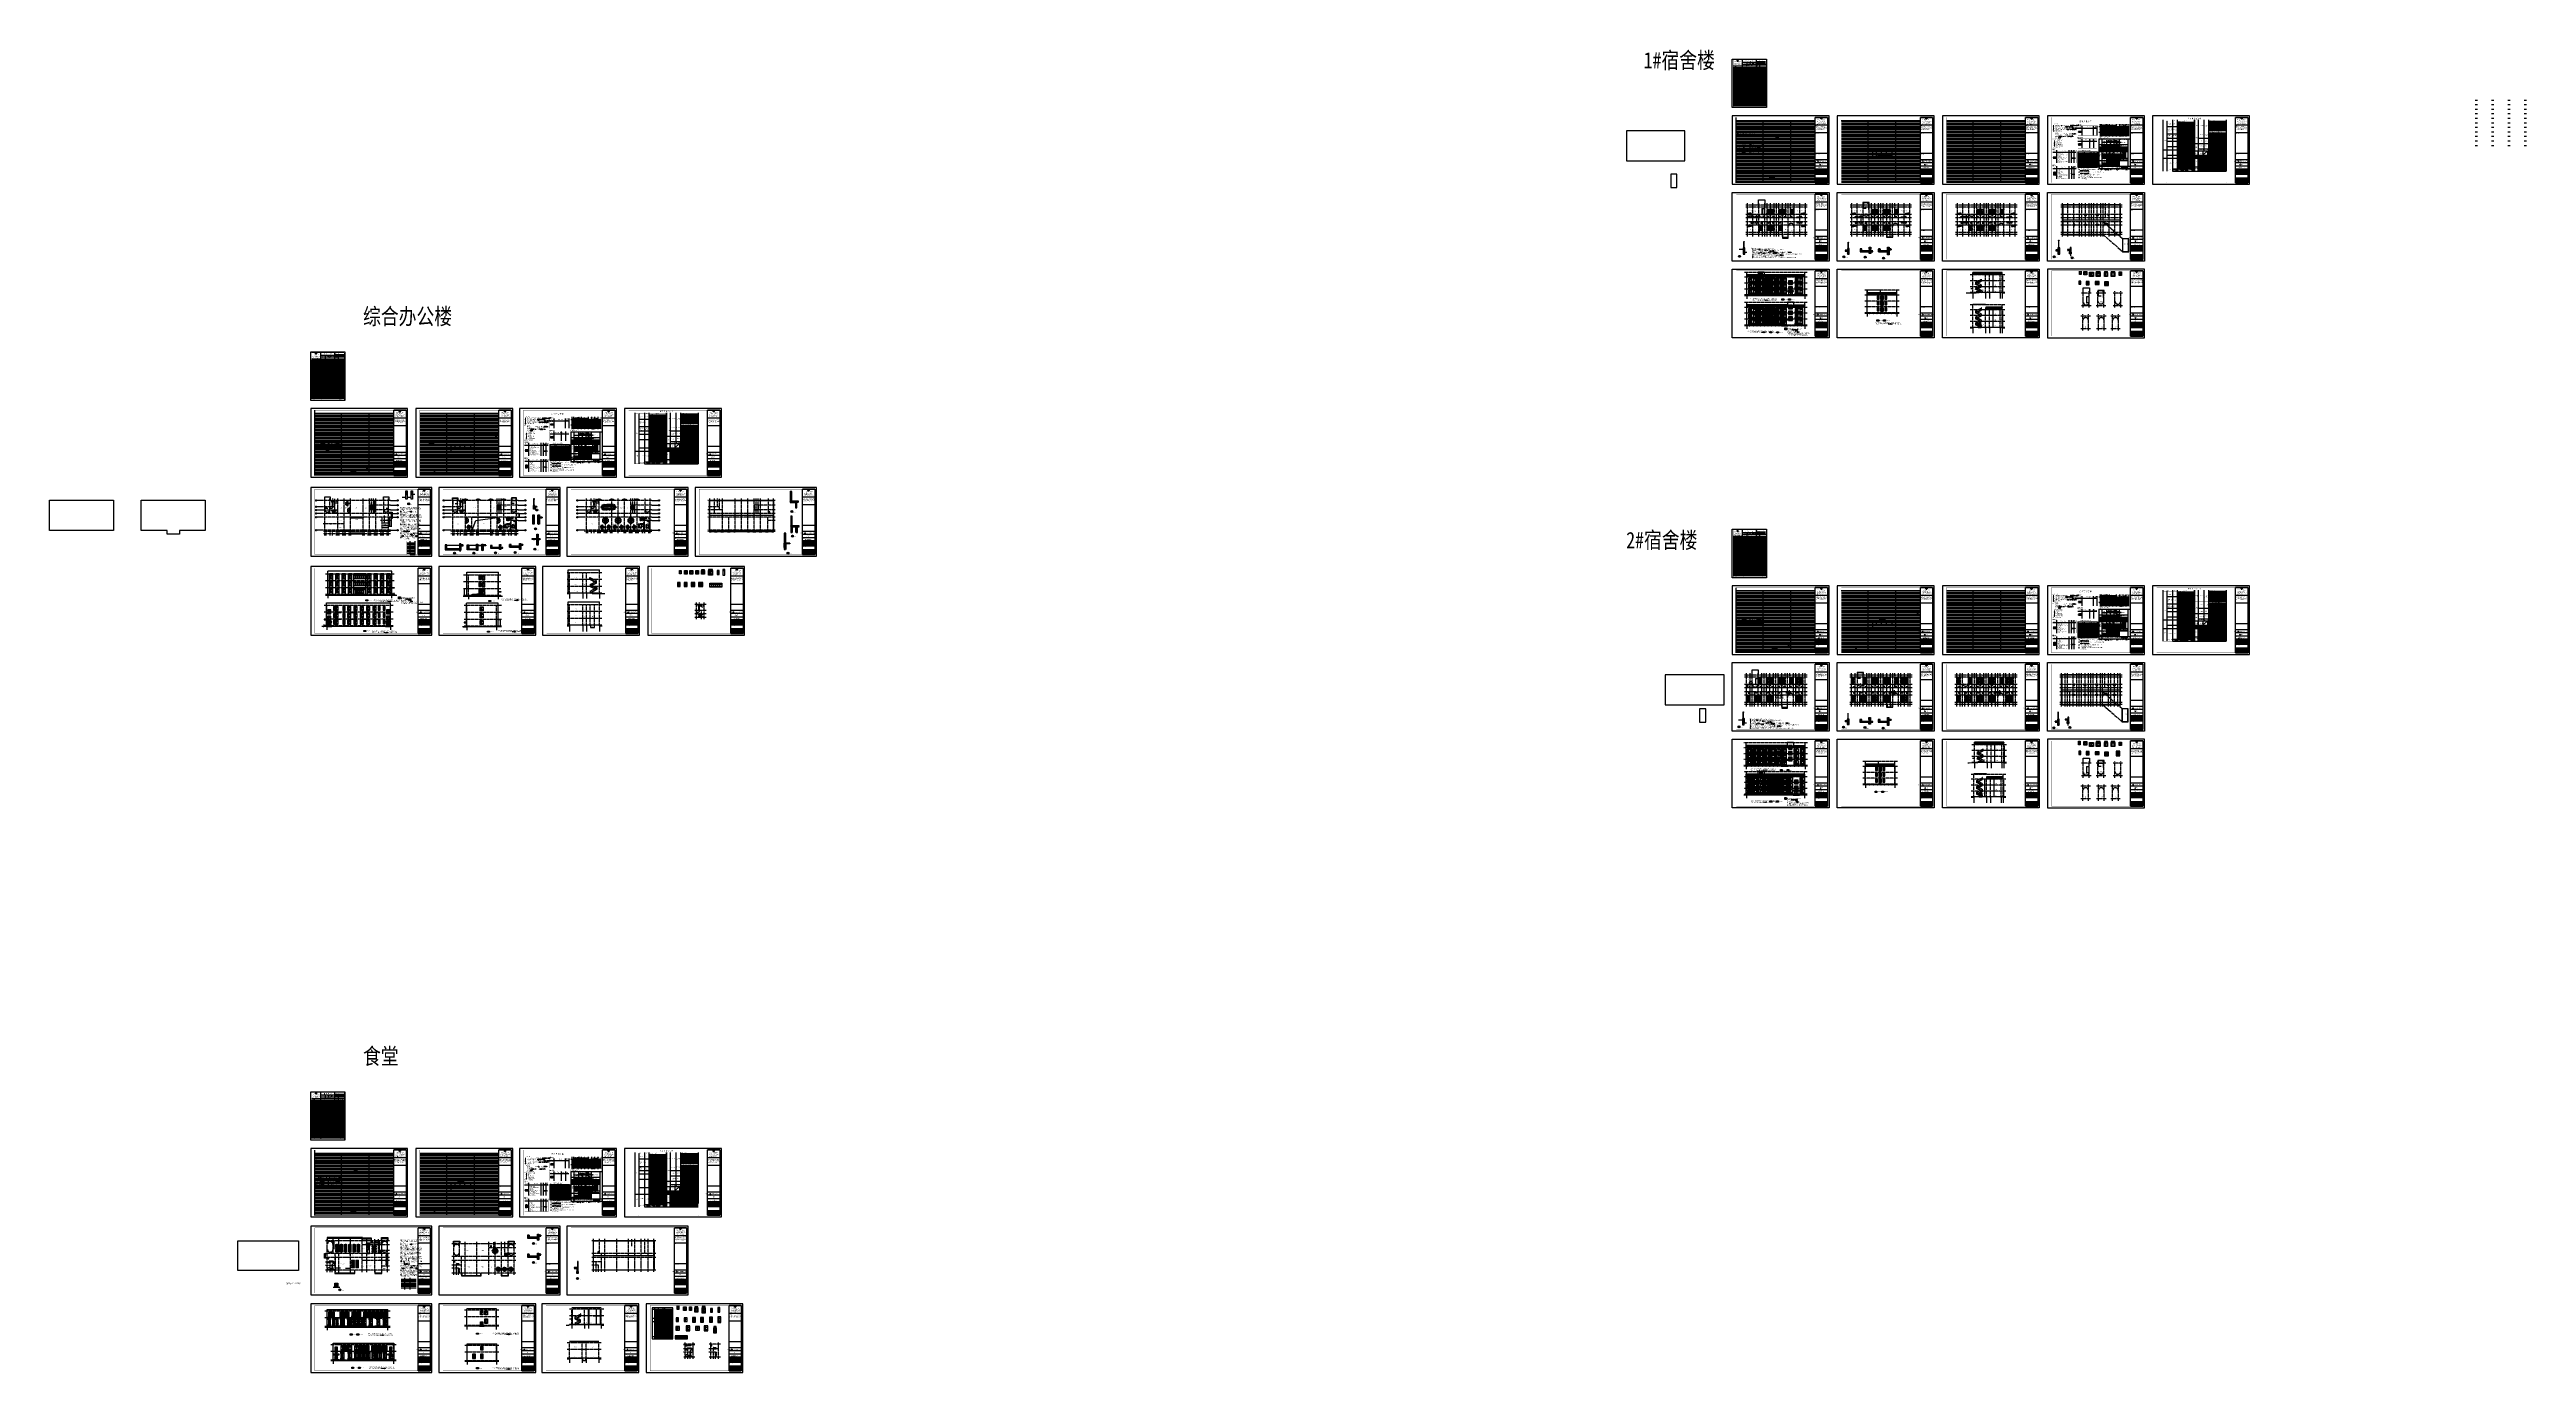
# Model space of a CAD drawing. Extents: x -695846 to 822170, y -413475 to 397179.
import ezdxf
from ezdxf.enums import TextEntityAlignment as Align

# ---------------------------------------------------------------- set-up
doc = ezdxf.new("R2010")
doc.units = 0
doc.header["$LTSCALE"] = 1000
doc.header["$MEASUREMENT"] = 0
for name, pattern in [('CONTINOUS', [0]), ('DASH', [0.35, 0.25, -0.1]), ('DOTE', [2.42, 2, -0.2, 0.02, -0.2])]:
    doc.linetypes.add(name, pattern=pattern)
for name, color, linetype in [('001-栏杆', 163, 'Continuous'), ('2', 2, 'Continuous'), ('2D', 7, 'Continuous'), ('A-PC构建', 6, 'Continuous'), ('A-公标', 77, 'Continuous'), ('A-剖面看线', 143, 'Continuous'), ('A-回填土', 252, 'Continuous'), ('A-图框层', 15, 'Continuous'), ('A-墙体', 2, 'Continuous'), ('A-墙体填充', 252, 'Continuous'), ('A-室外台阶踏步', 3, 'Continuous'), ('A-平立面挑出构件', 83, 'Continuous'), ('A-平立面窗台、窗套', 32, 'Continuous'), ('A-平面填充', 8, 'Continuous'), ('A-平面看线', 31, 'Continuous'), ('A-平面阳台、护栏', 163, 'Continuous'), ('A-引出标注', 2, 'Continuous'), ('A-房间名称', 7, 'Continuous'), ('A-文字说明', 7, 'Continuous'), ('A-曲线', 8, 'Continuous'), ('A-柱子边线', 30, 'Continuous'), ('A-标高标注', 3, 'Continuous'), ('A-梁线', 4, 'Continuous'), ('A-楼梯', 151, 'Continuous'), ('A-水专业设备', 150, 'Continuous'), ('A-洁具', 6, 'Continuous'), ('A-瓦屋面填充', 8, 'Continuous'), ('A-百叶', 43, 'Continuous'), ('A-立面看线', 41, 'Continuous'), ('A-立面看线（远）', 127, 'Continuous'), ('A-立面门窗', 4, 'Continuous'), ('A-立面门窗开启线', 8, 'Continuous'), ('A-立面阳台栏杆', 157, 'Continuous'), ('A-符号标注', 6, 'Continuous'), ('A-网架屋顶', 4, 'Continuous'), ('A-详图', 151, 'Continuous'), ('A-轴线', 6, 'DOTE'), ('A-轴线标注文字', 7, 'Continuous'), ('A-道路', 7, 'Continuous'), ('A-门窗', 4, 'Continuous'), ('A-门窗编号', 7, 'Continuous'), ('A-防火分区', 144, 'Continuous'), ('A-防火门窗', 4, 'Continuous'), ('A-防火门窗编号', 7, 'Continuous'), ('A-面层', 201, 'Continuous'), ('A-面积线', 6, 'Continuous'), ('AXIS', 3, 'Continuous'), ('AXIS_TEXT', 7, 'Continuous'), ('BALCONY', 6, 'Continuous'), ('DIM_IDEN', 3, 'Continuous'), ('DOTE', 1, 'DOTE'), ('EVTR', 2, 'Continuous'), ('FC-深灰填充', 7, 'Continuous'), ('FF-Activities furniture', 51, 'Continuous'), ('FF-FURN', 51, 'Continuous'), ('HATCH', 135, 'Continuous'), ('LVTRY', 6, 'Continuous'), ('MEN', 4, 'Continuous'), ('PUB_DIM', 3, 'Continuous'), ('PUB_TAB', 7, 'Continuous'), ('PUB_TEXT', 7, 'Continuous'), ('S_E_RAIL', 4, 'Continuous'), ('S_E_STAIR', 4, 'Continuous'), ('S_STAIR', 9, 'Continuous'), ('SPACE', 7, 'Continuous'), ('STAIR', 2, 'Continuous'), ('T-图框-175', 175, 'Continuous'), ('TK', 4, 'Continuous'), ('TREE', 74, 'Continuous'), ('TXT', 230, 'Continuous'), ('WALL', 9, 'Continuous'), ('WINDOW', 4, 'Continuous'), ('xx-填充', 8, 'Continuous'), ('ZSX', 8, 'Continuous'), ('图框', 2, 'Continuous'), ('家具', 134, 'CONTINOUS'), ('家具内线', 8, 'Continuous'), ('家具外线', 4, 'Continuous'), ('活动家具', 1, 'Continuous')]:
    doc.layers.add(name, color=color, linetype=linetype)
for name, color, linetype, lineweight in [('_0', 7, 'Continuous', 0), ('A建墙', 2, 'Continuous', 25), ('IFF家具（移动）', 4, 'Continuous', 15), ('内构', 8, 'Continuous', 0), ('外框', 155, 'Continuous', 9)]:
    doc.layers.add(name, color=color, linetype=linetype, lineweight=lineweight)
doc.layers.add('_TCH_BOUNDARY', color=7, linetype='Continuous', plot=False)
doc.styles.add('-仿宋_GB2312', font='', dxfattribs={"width": 0.8})
doc.styles.add('-宋体', font='', dxfattribs={"width": 0.8})
doc.styles.add('-新宋体', font='', dxfattribs={"width": 0.8})
doc.styles.add('-黑体', font='simhei.ttf', dxfattribs={"width": 0.8})
doc.styles.add('_HZ129', font='txt.shx', dxfattribs={"width": 0.8, "bigfont": 'hztxt.shx'})
doc.styles.add('_HZTXT', font='txt.shx', dxfattribs={"width": 0.8, "bigfont": 'HZTXT.shx'})
doc.styles.add('_TCH_AXIS', font='COMPLEX', dxfattribs={"bigfont": 'GBCBIG'})
doc.styles.add('_TCH_LABEL', font='COMPLEX', dxfattribs={"bigfont": 'GBCBIG'})
doc.styles.add('_TEL_DIM', font='SIMPLEX', dxfattribs={"width": 0.8, "height": 3.5, "bigfont": 'HZTXT'})
doc.styles.add('COMP', font='complex_.ttf', dxfattribs={"bigfont": 'hztxt'})
doc.styles.add('COMPLEX', font='COMPLEX')
doc.styles.add('DIM_FONT', font='SIMPLEX.shx', dxfattribs={"width": 0.8})
doc.styles.add('HZ', font='complex.shx', dxfattribs={"bigfont": 'hztxt.shx'})
doc.styles.add('HZFS', font='', dxfattribs={"width": 0.72})
doc.styles.add('SIMPLEX', font='SIMPLEX.SHX')
doc.styles.add('ST1', font='', dxfattribs={"width": 0.7})
doc.styles.get("Standard").update_dxf_attribs({"font": 'gbenor.shx', "bigfont": 'gbcbig.shx'})
doc.styles.add('tk', font='txt.shx', dxfattribs={"width": 0.7, "bigfont": 'hztxt.shx'})
doc.styles.add('TK2', font='simhei.ttf', dxfattribs={"width": 0.7, "oblique": 0.7})
doc.styles.add('图框字型一', font='')
doc.styles.add('宋体', font='', dxfattribs={"width": 0.8})
doc.styles.add('黑体', font='', dxfattribs={"width": 0.8, "height": 5500})
doc.styles.get('-仿宋_GB2312').set_extended_font_data('SimSun')
doc.styles.get('-宋体').set_extended_font_data('NSimSun')
doc.styles.get('-新宋体').set_extended_font_data('NSimSun')
doc.styles.get('HZFS').set_extended_font_data('STFangsong')
doc.styles.get('ST1').set_extended_font_data('SimSun')
doc.styles.get('图框字型一').set_extended_font_data('SimSun')
doc.styles.get('宋体').set_extended_font_data('SimSun')
doc.styles.get('黑体').set_extended_font_data('Microsoft YaHei')
pattern_1 = [(45, (-176795.44, 7064.84), (-112.2532, 112.2532), [])]
pattern_2 = [(45, (-263890.22, -11436.08), (-112.2532, 112.2532), [])]
pattern_3 = [(45, (-140971.95, 20269.97), (-176.7767, 176.7767), []), (50, (-140971.95, 20269.97), (717.2602, -62.75213), [75, -825]), (355, (-140971.95, 20270), (-138.7513, 752.1921), [60, -660]), (100.4514, (-140912.2, 20264.74), (578.5094, 689.43954), [63.7402, -701.1421]), (46.1842, (-140971.95, 20470), (1067.241, -165.519), [112.5, -1237.5]), (96.6356, (-140883, 20456.2), (934.6627, 974.1179), [95.6103, -1051.713]), (351.1842, (-140972, 20470), (934.662, 974.1186), [90, -990]), (21, (-140871.95, 20419.97), (596.90705, -402.6189), [75, -825]), (326, (-140871.95, 20420), (243.3153, 725.15005), [60, -660]), (71.4514, (-140822.2, 20386.4), (840.2226, 322.5305), [63.7402, -701.1421]), (37.5, (-140971.95, 20269.97), (12.15986, 332.89385), [0, -652, 0, -670, 0, -662.5]), (7.5, (-140971.95, 20269.97), (263.06954, 394.41171), [0, -382, 0, -637, 0, -252.5]), (327.5, (-141194.95, 20269.97), (533.82244, -22.55487), [0, -250, 0, -780, 0, -1035]), (317.5, (-141294.95, 20269.97), (583.18617, 100.10498), [0, -325, 0, -518, 0, -735])]
pattern_4 = [(45, (-264000.7, -281280.83), (-112.2532, 112.2532), [])]
pattern_5 = [(45, (-264000.7, -281280.83), (-112.2532, 112.2532), [])]
pattern_6 = [(142.5, (1052557.496, -11474.124), (1.914998, 58.5754426), [0, -46.208, 0, -51.68, 0, -49.4]), (172.5, (1052557.5, -11474.124), (-53.801212, 85.79324), [0, -24.928, 0, -41.648, 0, -15.96]), (212.5, (1052594.89, -11474.124), (-94.6699126, 0.1720352), [0, -15.2, 0, -54.72, 0, -71.44]), (222.5, (1052594.89, -11474.124), (-91.386249, 26.681337), [0, -7.6, 0, -35.872, 0, -41.04])]
pattern_7 = [(45, (-267600.7, -281280.83), (-112.2532, 112.2532), [])]
pattern_8 = [(45, (-264222.94, -298971.56), (-112.2532, 112.2532), [])]
pattern_9 = [(45, (-263922.94, -298971.56), (-112.2532, 112.2532), [])]
pattern_10 = [(45, (-271122.94, -298971.56), (-112.2532, 112.2532), [])]
pattern_11 = [(45, (-260322.94, -298971.56), (-112.2532, 112.2532), [])]
pattern_12 = [(45, (-828264.59, -34721.31), (-112.2532, 112.2532), [])]
pattern_13 = [(45, (-823714.59, -34721.31), (-112.2532, 112.2532), [])]
pattern_14 = [(45, (-819664.59, -34721.31), (-112.2532, 112.2532), [])]
pattern_15 = [(45, (-817064.59, -34721.31), (-112.2532, 112.2532), [])]
pattern_16 = [(45, (-814614.59, -34721.31), (-112.2532, 112.2532), [])]
pattern_17 = [(45, (-812164.59, -34721.31), (-112.2532, 112.2532), [])]
pattern_18 = [(45, (-804964.59, -34721.31), (-112.2532, 112.2532), [])]
pattern_19 = [(45, (-802114.59, -34721.31), (-112.2532, 112.2532), [])]
pattern_20 = [(45, (-802273.16, -14148.53), (-112.2532, 112.2532), [])]
pattern_21 = [(45, (-810873.16, -14148.53), (-112.2532, 112.2532), [])]
pattern_22 = [(45, (-814773.16, -14148.53), (-112.2532, 112.2532), [])]
pattern_23 = [(45, (-817223.16, -14148.53), (-112.2532, 112.2532), [])]
pattern_24 = [(45, (-819673.16, -14148.53), (-112.2532, 112.2532), [])]
pattern_25 = [(45, (-828453.65, -14148.53), (-112.2532, 112.2532), [])]
pattern_26 = [(45, (-833298.16, -14148.53), (-112.2532, 112.2532), [])]
pattern_27 = [(45, (-835873.16, -14148.53), (-112.2532, 112.2532), [])]
pattern_28 = [(45, (-532273.38, -14148.53), (-112.2532, 112.2532), [])]
pattern_29 = [(142.5, (116081.166, -190901.95), (1.914998, 58.5754426), [0, -46.208, 0, -51.68, 0, -49.4]), (172.5, (116081.166, -190901.95), (-53.801212, 85.79324), [0, -24.928, 0, -41.648, 0, -15.96]), (212.5, (116118.56, -190901.95), (-94.6699126, 0.1720352), [0, -15.2, 0, -54.72, 0, -71.44]), (222.5, (116118.56, -190901.95), (-91.386249, 26.681337), [0, -7.6, 0, -35.872, 0, -41.04])]
pattern_30 = [(45, (113303.97, 45725.66), (-112.2532, 112.2532), [])]
pattern_31 = [(45, (155105.96, 23921), (-112.2532, 112.2532), [])]
pattern_32 = [(45, (155105.96, 23921), (-176.7767, 176.7767), []), (50, (155105.96, 23921), (717.2602, -62.75213), [75, -825]), (355, (155106, 23921), (-138.7513, 752.1921), [60, -660]), (100.4514, (155165.73, 23915.8), (578.5094, 689.4395), [63.7402, -701.1421]), (46.1842, (155106, 24121), (1067.241, -165.519), [112.5, -1237.5]), (96.6356, (155194.9, 24107.2), (934.6627, 974.1179), [95.6103, -1051.713]), (351.1842, (155106, 24121), (934.662, 974.1186), [90, -990]), (21, (155205.96, 24071), (596.90705, -402.6189), [75, -825]), (326, (155206, 24071), (243.3153, 725.15), [60, -660]), (71.4514, (155255.7, 24037.46), (840.2226, 322.5305), [63.7402, -701.1421]), (37.5, (155105.96, 23921), (12.15986, 332.89385), [0, -652, 0, -670, 0, -662.5]), (7.5, (155105.96, 23921), (263.06954, 394.41171), [0, -382, 0, -637, 0, -252.5]), (327.5, (154882.96, 23921), (533.82244, -22.55487), [0, -250, 0, -780, 0, -1035]), (317.5, (154782.96, 23921), (583.18617, 100.105), [0, -325, 0, -518, 0, -735])]
pattern_33 = [(45, (120618.44, 6907.74), (-112.2532, 112.2532), [])]
pattern_34 = [(45, (144949.7, 33136.16), (-112.2532, 112.2532), [])]
pattern_35 = [(45, (309463.57, 68824.51), (-176.7767, 176.7767), []), (50, (309463.57, 68824.5), (717.2602, -62.75213), [75, -825]), (355, (309463.6, 68824.5), (-138.7513, 752.1921), [60, -660]), (100.4514, (309523.34, 68819.3), (578.5094, 689.4395), [63.7402, -701.1421]), (46.1842, (309463.6, 69024.5), (1067.241, -165.519), [112.5, -1237.5]), (96.6356, (309552.5, 69010.7), (934.6627, 974.1179), [95.6103, -1051.713]), (351.1842, (309463.6, 69024.5), (934.662, 974.1186), [90, -990]), (21, (309563.57, 68974.5), (596.90705, -402.6189), [75, -825]), (326, (309563.6, 68974.5), (243.3153, 725.15), [60, -660]), (71.4514, (309613.3, 68940.96), (840.2226, 322.5305), [63.7402, -701.1421]), (37.5, (309463.57, 68824.51), (12.15986, 332.89385), [0, -652, 0, -670, 0, -662.5]), (7.5, (309463.57, 68824.5), (263.06954, 394.41171), [0, -382, 0, -637, 0, -252.5]), (327.5, (309240.57, 68824.51), (533.82244, -22.55487), [0, -250, 0, -780, 0, -1035]), (317.5, (309140.57, 68824.5), (583.18617, 100.105), [0, -325, 0, -518, 0, -735])]
pattern_36 = [(45, (314770.74, 43265.64), (-176.7767, 176.7767), []), (50, (314770.74, 43265.64), (717.2602, -62.75213), [75, -825]), (355, (314770.7, 43265.64), (-138.7513, 752.1921), [60, -660]), (100.4514, (314830.5, 43260.4), (578.5094, 689.4395), [63.7402, -701.1421]), (46.1842, (314770.7, 43465.6), (1067.241, -165.519), [112.5, -1237.5]), (96.6356, (314859.7, 43451.8), (934.6627, 974.1179), [95.6103, -1051.713]), (351.1842, (314770.7, 43465.6), (934.662, 974.1186), [90, -990]), (21, (314870.74, 43415.64), (596.90705, -402.6189), [75, -825]), (326, (314870.7, 43415.64), (243.3153, 725.15), [60, -660]), (71.4514, (314920.5, 43382.1), (840.2226, 322.5305), [63.7402, -701.1421]), (37.5, (314770.74, 43265.64), (12.15986, 332.89385), [0, -652, 0, -670, 0, -662.5]), (7.5, (314770.74, 43265.64), (263.06954, 394.41171), [0, -382, 0, -637, 0, -252.5]), (327.5, (314547.74, 43265.64), (533.82244, -22.55487), [0, -250, 0, -780, 0, -1035]), (317.5, (314447.74, 43265.64), (583.18617, 100.105), [0, -325, 0, -518, 0, -735])]
pattern_37 = [(142.5, (1052557.496, -299584.673), (1.914998, 58.5754426), [0, -46.208, 0, -51.68, 0, -49.4]), (172.5, (1052557.5, -299584.67), (-53.801212, 85.79324), [0, -24.928, 0, -41.648, 0, -15.96]), (212.5, (1052594.89, -299584.673), (-94.6699126, 0.1720352), [0, -15.2, 0, -54.72, 0, -71.44]), (222.5, (1052594.89, -299584.67), (-91.386249, 26.681337), [0, -7.6, 0, -35.872, 0, -41.04])]
pattern_38 = [(45, (-141105.13, -268019.16), (-176.7767, 176.7767), []), (50, (-141105.1, -268019.16), (717.2602, -62.75213), [75, -825]), (355, (-141105.1, -268019.16), (-138.7513, 752.1921), [60, -660]), (100.4514, (-141045.36, -268024.4), (578.5094, 689.43954), [63.7402, -701.1421]), (46.1842, (-141105.1, -267819.16), (1067.241, -165.519), [112.5, -1237.5]), (96.6356, (-141016.2, -267833), (934.6627, 974.1179), [95.6103, -1051.713]), (351.1842, (-141105.1, -267819.2), (934.662, 974.1186), [90, -990]), (21, (-141005.1, -267869.16), (596.90705, -402.6189), [75, -825]), (326, (-141005.1, -267869.16), (243.3153, 725.15005), [60, -660]), (71.4514, (-140955.4, -267902.7), (840.2226, 322.5305), [63.7402, -701.1421]), (37.5, (-141105.13, -268019.16), (12.15986, 332.89385), [0, -652, 0, -670, 0, -662.5]), (7.5, (-141105.13, -268019.16), (263.06954, 394.41171), [0, -382, 0, -637, 0, -252.5]), (327.5, (-141328.13, -268019.16), (533.82244, -22.55487), [0, -250, 0, -780, 0, -1035]), (317.5, (-141428.13, -268019.16), (583.18617, 100.10498), [0, -325, 0, -518, 0, -735])]
pattern_39 = [(142.5, (116081.166, -644220.75), (1.914998, 58.5754426), [0, -46.208, 0, -51.68, 0, -49.4]), (172.5, (116081.166, -644220.75), (-53.801212, 85.79324), [0, -24.928, 0, -41.648, 0, -15.96]), (212.5, (116118.56, -644220.75), (-94.6699126, 0.1720352), [0, -15.2, 0, -54.72, 0, -71.44]), (222.5, (116118.56, -644220.75), (-91.386249, 26.681337), [0, -7.6, 0, -35.872, 0, -41.04])]
pattern_40 = [(45, (0, 918.42), (-84.189901, 84.189901), [])]
pattern_41 = [(50, (0, 918.4), (537.94514, -47.0641), [56.25, -618.75]), (355, (0, 918.4), (-104.0635, 564.1441), [45, -495]), (100.4514, (44.83, 914.5), (433.88204, 517.07966), [47.80514, -525.8566]), (46.1842, (0, 1068.4), (800.4308, -124.13926), [84.375, -928.125]), (96.6356, (66.7, 1058.1), (700.997, 730.5884), [71.7077, -788.7848]), (351.1842, (0, 1068.4), (700.9965, 730.589), [67.5, -742.5]), (21, (75, 1030.9), (447.6803, -301.96417), [56.25, -618.75]), (326, (75, 1030.9), (182.4865, 543.86253), [45, -495]), (71.4514, (112.3, 1005.76), (630.16697, 241.89787), [47.80514, -525.8566]), (37.5, (0, 918.42), (9.11989, 249.67039), [0, -489, 0, -502.5, 0, -496.875]), (7.5, (0, 918.42), (197.30215, 295.80878), [0, -286.5, 0, -477.75, 0, -189.375]), (327.5, (-167.25, 918.42), (400.36683, -16.916154), [0, -187.5, 0, -585, 0, -776.25]), (317.5, (-242.25, 918.42), (437.38963, 75.07874), [0, -243.75, 0, -388.5, 0, -551.25])]

# ---------------------------------------------------------------- blocks, each defined once
blk = doc.blocks.new('$lvtry$00000219')
at = {"color": 0}
for p, q in [((-124, -91, 0), (-43, -216, 0)), ((-116, -76, 0), (116, -76, 0)), ((43, -216, 0), (124, -91, 0))]:
    blk.add_line(p, q, dxfattribs=at)
at = {"color": 0, "elevation": 0}
blk.add_lwpolyline([(69, -231, -0.57735027), (-69, -231), (-162, -88, -0.1453776), (-170, -61), (-170, 0), (170, 0), (170, -61, -0.1453776), (162, -88)], format="xyb", close=True, dxfattribs=at)
at = {"color": 0}
for centre, radius in [((0, -177, 0), 20), ((0, -38, 0), 17.7)]:
    blk.add_circle(centre, radius, dxfattribs=at)
for centre, radius, start, end in [((-116, -86, 0), 10, 90, 213.086303), ((0, -191, 0), 50, 210, 330), ((116, -86, 0), 10, 326.913697, 90)]:
    blk.add_arc(centre, radius, start, end, dxfattribs=at)
for p in [(0, -38, 0), (0, -177, 0)]:
    blk.add_point(p, dxfattribs=at)
blk = doc.blocks.new('$lvtry$00000191')
for p, q in [((-250, -50, 0), (-39, -219, 0)), ((-250, -450, 0), (-39, -281, 0)), ((39, -219, 0), (250, -50, 0)), ((39, -281, 0), (250, -450, 0))]:
    blk.add_line(p, q)
at = {"elevation": 0}
for points in [[(300, -500), (300, 0), (-300, 0), (-300, -500)], [(250, -450), (250, -50), (-250, -50), (-250, -450)]]:
    blk.add_lwpolyline(points, close=True, dxfattribs=at)
blk.add_circle((0, -250, 0), 50)
blk.add_point((0, -50, 0))
blk = doc.blocks.new('_LV6')
for p, q in [((-140, -340), (-140, -780)), ((140, -770), (-140, -770)), ((-110, -340), (-110, -770)), ((100, -300), (-100, -300)), ((100, -330), (-100, -330)), ((-30, -890), (30, -890)), ((110, -770), (110, -340)), ((140, -780), (140, -340))]:
    blk.add_line(p, q)
for centre, radius, start, end in [((-100, -340), 40, 90, 180), ((-30, -780), 110, 180, 270), ((-100, -340), 10, 90, 180), ((30, -780), 110, 270, 0), ((100, -340), 40, 0, 90), ((100, -340), 10, 0, 90)]:
    blk.add_arc(centre, radius, start, end)
blk = doc.blocks.new('ytr6utyi')
blk.add_lwpolyline([(115229, 63204), (115229, 62924)])
blk.add_circle((115229, 62924), 55)
blk = doc.blocks.new('A$C64641861')
at = {"layer": '家具内线'}
for p, q in [((116, 82), (95, 82)), ((116, 78), (95, 78)), ((116, 38), (95, 38)), ((116, 34), (95, 34)), ((98, 112), (112, 112)), ((98, 4), (112, 4)), ((99, 112), (103, 112)), ((103, 109), (99, 109)), ((99, 92), (111, 92)), ((99, 24), (111, 24)), ((103, 7), (99, 7)), ((99, 4), (103, 4)), ((100, 95), (110, 95)), ((100, 21), (110, 21)), ((101, 82), (101, 78)), ((101, 34), (101, 38)), ((103, 112), (103, 109)), ((103, 102), (108, 102)), ((103, 92), (103, 95)), ((103, 24), (103, 21)), ((103, 14), (108, 14)), ((103, 4), (103, 7)), ((112, 112), (108, 112)), ((108, 112), (108, 109)), ((108, 109), (112, 109)), ((108, 92), (108, 95)), ((108, 24), (108, 21)), ((108, 7), (112, 7)), ((108, 4), (108, 7)), ((112, 4), (108, 4)), ((110, 82), (110, 78)), ((110, 34), (110, 38)), ((127, 64), (134, 64)), ((127, 52), (134, 52)), ((134, 45), (134, 71))]:
    blk.add_line(p, q, dxfattribs=at)
at = {"layer": '家具内线', "extrusion": (0, 0, -1)}
for centre, major_axis, start_param, end_param in [((10, 58), (0, 9.81), 2.26182765, 7.15600638), ((10, 58), (0, 7.62), 2.5332687, 6.87938256), ((58, 58), (0, 13.3), -1.08763315, 1.08763315), ((58, 58), (0, 13.3), 2.06757251, 4.21561279), ((58, 58), (0, 9.42), -0.85242592, 0.85242592), ((58, 58), (0, 9.42), 2.3119978, 3.97118751), ((98, 79), (0, 4.06), -0.76477873, 0.76477873), ((98, 37), (0, 4.06), 2.37681392, 3.90637138), ((66, 94), (0, 36.7), 1.60716443, 1.88836538), ((105, 73), (0, 10.9), -0.45924306, 0.45924306), ((66, 22), (0, 36.7), 1.25322727, 1.53442823), ((105, 44), (0, 10.9), 2.68234959, 3.60083572), ((144, 94), (0, 36.7), 4.39481993, 4.67602088), ((144, 22), (0, 36.7), -1.53442823, -1.25322728), ((113, 79), (0, 4.06), -0.76477873, 0.76477873), ((113, 37), (0, 4.06), 2.37681392, 3.90637138)]:
    blk.add_ellipse(centre, major_axis=major_axis, ratio=0.97988166, start_param=start_param, end_param=end_param, dxfattribs=at)
at = {"layer": '家具外线'}
for p, q in [((82, 64), (10, 64)), ((10, 52), (82, 52)), ((88, 50), (88, 50)), ((90, 112), (95, 112)), ((95, 109), (90, 109)), ((95, 7), (90, 7)), ((90, 4), (95, 4)), ((91, 78), (95, 78)), ((91, 78), (91, 77)), ((91, 77), (119, 77)), ((91, 39), (119, 39)), ((91, 38), (91, 39)), ((91, 38), (95, 38)), ((95, 78), (95, 82)), ((95, 77), (95, 72)), ((95, 44), (95, 39)), ((95, 38), (95, 34)), ((98, 112), (99, 116)), ((103, 108), (98, 108)), ((103, 8), (98, 8)), ((98, 4), (99, 0)), ((99, 116), (111, 116)), ((99, 92), (99, 95)), ((99, 95), (100, 95)), ((99, 92), (99, 92)), ((99, 24), (99, 24)), ((99, 24), (99, 21)), ((99, 21), (100, 21)), ((100, 95), (100, 101)), ((100, 21), (100, 15)), ((101, 102), (103, 102)), ((101, 14), (103, 14)), ((103, 102), (103, 108)), ((103, 14), (103, 8)), ((108, 102), (108, 108)), ((108, 108), (112, 108)), ((110, 102), (108, 102)), ((108, 14), (108, 8)), ((110, 14), (108, 14)), ((108, 8), (112, 8)), ((110, 95), (110, 101)), ((111, 95), (110, 95)), ((111, 21), (110, 21)), ((110, 21), (110, 15)), ((113, 112), (111, 116)), ((111, 92), (111, 95)), ((112, 92), (111, 92)), ((112, 24), (111, 24)), ((111, 24), (111, 21)), ((113, 4), (111, 0)), ((121, 112), (115, 112)), ((115, 109), (121, 109)), ((115, 72), (115, 77)), ((115, 44), (115, 39)), ((115, 7), (121, 7)), ((121, 4), (115, 4)), ((116, 78), (116, 82)), ((119, 78), (116, 78)), ((119, 38), (116, 38)), ((116, 38), (116, 34)), ((127, 68), (117, 68)), ((118, 48), (127, 48)), ((119, 78), (119, 77)), ((119, 38), (119, 39)), ((122, 108), (122, 68)), ((122, 48), (122, 8)), ((134, 71), (127, 71)), ((127, 71), (127, 45)), ((127, 45), (134, 45)), ((137, 68), (150, 68)), ((150, 48), (137, 48)), ((150, 68), (150, 48)), ((99, 0), (111, 0))]:
    blk.add_line(p, q, dxfattribs=at)
at = {"layer": '家具外线', "extrusion": (0, 0, -1)}
for centre, major_axis, start_param, end_param in [((10, 58), (0, 6.29), 3.08870119, 6.32813827), ((87, 58), (0, 7.89), 3.04360847, 6.38116949), ((88, 6), (0, 2.36), 2.30052398, 7.12425398), ((88, 74), (0, 7.79), 1.76524725, 3.16845617), ((88, 42), (0, 7.79), -0.02686352, 1.3763454), ((88, 110), (0, 2.36), 0.84106867, 2.30052398), ((88, 6), (0, 2.36), 0.84106867, 2.30052398), ((107, 58), (0, 14.8), 2.75268777, 6.6720902), ((75, 21), (0, 24), 1.00078833, 1.45380582), ((97, 6), (0, 2.36), 2.30052398, 7.12425398), ((97, 110), (0, 2.36), 0.84106867, 2.30052398), ((97, 6), (0, 2.36), 0.84106867, 2.30052398), ((101, 15), (0, 0.785), 3.14159266, 4.71238898), ((107, 58), (0, 14.8), -0.38890489, 3.53049754), ((110, 15), (0, 0.785), 1.57079633, 3.14159265), ((114, 110), (0, 2.36), 3.98266132, 5.44211664), ((114, 6), (0, 2.36), 3.98266132, 5.44211664), ((135, 21), (0, 24), -1.45380582, -1.00078833), ((114, 6), (0, 2.36), -0.84106867, 3.98266132), ((123, 74), (0, 7.79), 3.78517459, 4.51793806), ((123, 42), (0, 7.79), -1.37634541, -0.71714481), ((122, 110), (0, 2.36), 3.98266132, 5.44211664), ((122, 6), (0, 2.36), 3.98266132, 5.44211664), ((122, 6), (0, 2.36), -0.84106867, 3.98266132), ((137, 72), (0, 3.37), 3.28898118, 4.51825659), ((137, 45), (0, 3.37), -1.37666394, -0.14738853)]:
    blk.add_ellipse(centre, major_axis=major_axis, ratio=0.97988166, start_param=start_param, end_param=end_param, dxfattribs=at)
at = {"layer": '家具外线'}
for centre, major_axis, start_param, end_param in [((88, 110), (0, 2.36), -0.84106867, 3.98266132), ((97, 110), (0, 2.36), -0.84106867, 3.98266132), ((75, 95), (0, 24), 4.14238099, 4.59539847), ((101, 101), (0, 0.785), 0, 1.57079633), ((110, 101), (0, 0.785), 4.71238898, 6.28318531), ((114, 110), (0, 2.36), 2.30052398, 7.12425398), ((135, 95), (0, 24), 1.68778683, 2.14080432), ((122, 110), (0, 2.36), 2.30052398, 7.12425398)]:
    blk.add_ellipse(centre, major_axis=major_axis, ratio=0.97988166, start_param=start_param, end_param=end_param, dxfattribs=at)
blk = doc.blocks.new('dfhfdgjhhgjhg')
at = {"color": 4, "linetype": 'ByBlock', "ltscale": 1000}
blk.add_line((368135, -1335553), (368135, -1335194), dxfattribs=at)
at = {"color": 4}
for p, q in [((368181, -1335148), (368429, -1335148)), ((368429, -1335599), (368181, -1335599)), ((368474, -1335194), (368474, -1335553))]:
    blk.add_line(p, q, dxfattribs=at)
at = {"color": 250}
for p, q in [((368396, -1335246), (368338, -1335246)), ((368345, -1335227), (368389, -1335266)), ((368348, -1335269), (368386, -1335224)), ((368367, -1335276), (368367, -1335217))]:
    blk.add_line(p, q, dxfattribs=at)
at = {"color": 4}
for centre, start_param, end_param in [((368181, -1335194), 0.78539816, 2.35619449), ((368181, -1335553), 2.35619449, 3.92699082)]:
    blk.add_ellipse(centre, major_axis=(32.4, 32.4), ratio=1, start_param=start_param, end_param=end_param, dxfattribs=at)
at = {"color": 250, "extrusion": (0, 0, -1)}
for major_axis, start_param, end_param in [((-25.4, -25.4), 0.7853981634043992, 7.068583470583985), ((20.7, -20.7), 2.356194490173082, 8.63937979735267)]:
    blk.add_ellipse((368367, -1335246), major_axis=major_axis, ratio=1, start_param=start_param, end_param=end_param, dxfattribs=at)
at = {"color": 4, "extrusion": (0, 0, -1)}
for centre, major_axis, start_param, end_param in [((368429, -1335194), (-32.4, -32.4), 2.35619449, 3.92699082), ((368429, -1335553), (32.4, -32.4), 5.49778714, 7.06858347)]:
    blk.add_ellipse(centre, major_axis=major_axis, ratio=1, start_param=start_param, end_param=end_param, dxfattribs=at)
at = {"color": 4, "xscale": -1.054166667163372, "yscale": 1.054166667163372, "zscale": 1.054166666677997}
blk.add_blockref('A$C64641861', (368210, -1335436), dxfattribs=at)
blk = doc.blocks.new('tytr7iy8')
at = {"layer": 'MEN', "color": 251}
for p, q in [((837086, 294777), (837073, 294764)), ((837098, 296823), (837094, 296836)), ((837094, 296797), (837098, 296823)), ((837115, 296767), (837094, 296797)), ((837115, 294824), (837094, 294794)), ((837094, 294794), (837098, 294768)), ((837098, 294768), (837094, 294755)), ((837104, 296766), (837819, 296766)), ((837104, 296766), (837104, 294825)), ((837819, 294825), (837104, 294825)), ((837110, 296780), (837110, 296767)), ((837110, 294812), (837110, 294824)), ((837128, 296772), (837115, 296767)), ((837128, 294820), (837115, 294824)), ((837132, 296819), (837128, 296772)), ((837132, 294772), (837128, 294820)), ((837156, 296768), (837131, 296785)), ((837156, 294823), (837131, 294806)), ((837149, 296763), (837144, 296793)), ((837149, 294829), (837144, 294799)), ((837162, 296763), (837149, 296763)), ((837162, 294829), (837149, 294829)), ((837165, 296794), (837156, 296768)), ((837165, 294798), (837156, 294823)), ((837166, 296780), (837162, 296763)), ((837166, 294812), (837162, 294829)), ((837169, 296824), (837165, 296794)), ((837169, 294768), (837165, 294798)), ((837166, 296818), (837166, 296780)), ((837166, 296805), (837166, 296818)), ((837187, 296767), (837166, 296805)), ((837187, 294824), (837166, 294786)), ((837166, 294773), (837166, 294812)), ((837166, 294786), (837166, 294773)), ((837169, 296807), (837169, 296824)), ((837169, 296768), (837169, 296807)), ((837191, 296785), (837169, 296768)), ((837169, 294823), (837169, 294785)), ((837191, 294806), (837169, 294823)), ((837169, 294785), (837169, 294768)), ((837182, 296845), (837191, 296785)), ((837182, 294746), (837191, 294806)), ((837196, 296784), (837187, 296767)), ((837196, 294807), (837187, 294824)), ((837199, 296794), (837191, 296828)), ((837199, 294798), (837191, 294763)), ((837209, 296823), (837209, 296775)), ((837214, 296801), (837209, 296823)), ((837209, 296775), (837209, 296763)), ((837209, 294816), (837209, 294829)), ((837209, 294769), (837209, 294816)), ((837214, 294790), (837209, 294769)), ((837222, 296763), (837214, 296801)), ((837222, 294829), (837214, 294790)), ((837239, 296767), (837222, 296763)), ((837239, 294824), (837222, 294829)), ((837244, 296814), (837231, 296827)), ((837231, 296827), (837235, 296801)), ((837231, 294764), (837235, 294790)), ((837244, 294777), (837231, 294764)), ((837235, 296801), (837239, 296780)), ((837235, 294790), (837239, 294812)), ((837239, 296780), (837239, 296767)), ((837239, 294812), (837239, 294824)), ((837275, 296768), (837250, 296785)), ((837275, 294823), (837250, 294806)), ((837252, 296780), (837252, 296767)), ((837252, 294812), (837252, 294824)), ((837268, 296763), (837263, 296793)), ((837268, 294829), (837263, 294799)), ((837281, 296763), (837268, 296763)), ((837281, 294829), (837268, 294829)), ((837284, 296794), (837275, 296768)), ((837284, 294798), (837275, 294823)), ((837285, 296780), (837281, 296763)), ((837285, 294812), (837281, 294829)), ((837288, 296824), (837284, 296794)), ((837288, 294768), (837284, 294798)), ((837285, 296805), (837285, 296818)), ((837285, 296818), (837285, 296780)), ((837306, 296767), (837285, 296805)), ((837306, 294824), (837285, 294786)), ((837285, 294773), (837285, 294812)), ((837285, 294786), (837285, 294773)), ((837290, 296763), (837286, 296793)), ((837290, 294829), (837286, 294799)), ((837288, 296807), (837288, 296824)), ((837288, 296768), (837288, 296807)), ((837310, 296785), (837288, 296768)), ((837288, 294823), (837288, 294785)), ((837310, 294806), (837288, 294823)), ((837288, 294785), (837288, 294768)), ((837303, 296763), (837290, 296763)), ((837303, 294829), (837290, 294829)), ((837301, 296845), (837310, 296785)), ((837301, 294746), (837310, 294806)), ((837307, 296780), (837303, 296763)), ((837307, 294812), (837303, 294829)), ((837315, 296784), (837306, 296767)), ((837315, 294807), (837306, 294824)), ((837307, 296805), (837307, 296818)), ((837307, 296818), (837307, 296780)), ((837329, 296767), (837307, 296805)), ((837329, 294824), (837307, 294786)), ((837307, 294773), (837307, 294812)), ((837307, 294786), (837307, 294773)), ((837318, 296794), (837310, 296828)), ((837318, 294798), (837310, 294763)), ((837333, 296801), (837328, 296823)), ((837328, 296823), (837328, 296775)), ((837328, 296775), (837328, 296763)), ((837328, 294816), (837328, 294829)), ((837328, 294769), (837328, 294816)), ((837333, 294790), (837328, 294769)), ((837337, 296784), (837329, 296767)), ((837337, 294807), (837329, 294824)), ((837355, 296801), (837351, 296823)), ((837351, 296823), (837351, 296775)), ((837351, 296775), (837351, 296763)), ((837351, 294816), (837351, 294829)), ((837351, 294769), (837351, 294816)), ((837355, 294790), (837351, 294769)), ((837364, 296763), (837355, 296801)), ((837364, 294829), (837355, 294790)), ((837381, 296767), (837364, 296763)), ((837381, 294824), (837364, 294829)), ((837385, 296814), (837372, 296827)), ((837372, 296827), (837377, 296801)), ((837372, 294764), (837377, 294790)), ((837385, 294777), (837372, 294764)), ((837377, 296801), (837381, 296780)), ((837377, 294790), (837381, 294812)), ((837381, 296780), (837381, 296767)), ((837381, 294812), (837381, 294824)), ((837397, 296823), (837393, 296836)), ((837393, 296797), (837397, 296823)), ((837415, 296767), (837393, 296797)), ((837415, 294824), (837393, 294794)), ((837393, 294794), (837397, 294768)), ((837397, 294768), (837393, 294755)), ((837410, 296780), (837410, 296767)), ((837410, 294812), (837410, 294824)), ((837427, 296772), (837415, 296767)), ((837427, 294820), (837415, 294824)), ((837432, 296819), (837427, 296772)), ((837432, 294772), (837427, 294820)), ((837456, 296768), (837430, 296785)), ((837456, 294823), (837430, 294806)), ((837448, 296763), (837444, 296793)), ((837448, 294829), (837444, 294799)), ((837461, 296763), (837448, 296763)), ((837461, 294829), (837448, 294829)), ((837464, 296794), (837456, 296768)), ((837464, 294798), (837456, 294823)), ((837465, 296780), (837461, 296763)), ((837465, 294812), (837461, 294829)), ((837469, 296824), (837464, 296794)), ((837469, 294768), (837464, 294798)), ((837465, 296805), (837465, 296818)), ((837465, 296818), (837465, 296780)), ((837487, 296767), (837465, 296805)), ((837487, 294824), (837465, 294786)), ((837465, 294773), (837465, 294812)), ((837465, 294786), (837465, 294773)), ((837469, 296807), (837469, 296824)), ((837469, 296768), (837469, 296807)), ((837490, 296785), (837469, 296768)), ((837490, 294806), (837469, 294823)), ((837469, 294823), (837469, 294785)), ((837469, 294785), (837469, 294768)), ((837481, 296845), (837490, 296785)), ((837481, 294746), (837490, 294806)), ((837495, 296784), (837487, 296767)), ((837495, 294807), (837487, 294824)), ((837499, 296794), (837490, 296828)), ((837499, 294798), (837490, 294763)), ((837513, 296801), (837509, 296823)), ((837509, 296823), (837509, 296775)), ((837509, 296775), (837509, 296763)), ((837509, 294816), (837509, 294829)), ((837509, 294769), (837509, 294816)), ((837513, 294790), (837509, 294769)), ((837522, 296763), (837513, 296801)), ((837522, 294829), (837513, 294790)), ((837539, 296767), (837522, 296763)), ((837539, 294824), (837522, 294829)), ((837543, 296814), (837530, 296827)), ((837530, 296827), (837535, 296801)), ((837530, 294764), (837535, 294790)), ((837543, 294777), (837530, 294764)), ((837535, 296801), (837539, 296780)), ((837535, 294790), (837539, 294812)), ((837539, 296780), (837539, 296767)), ((837539, 294812), (837539, 294824)), ((837555, 296823), (837551, 296836)), ((837551, 296797), (837555, 296823)), ((837572, 296767), (837551, 296797)), ((837572, 294824), (837551, 294794)), ((837551, 294794), (837555, 294768)), ((837555, 294768), (837551, 294755)), ((837585, 296772), (837572, 296767)), ((837585, 294820), (837572, 294824)), ((837590, 296819), (837585, 296772)), ((837590, 294772), (837585, 294820)), ((837614, 296768), (837588, 296785)), ((837614, 294823), (837588, 294806)), ((837622, 296794), (837614, 296768)), ((837622, 294798), (837614, 294823)), ((837626, 296824), (837622, 296794)), ((837626, 294768), (837622, 294798)), ((837626, 296807), (837626, 296824)), ((837626, 296768), (837626, 296807)), ((837648, 296785), (837626, 296768)), ((837626, 294823), (837626, 294785)), ((837648, 294806), (837626, 294823)), ((837626, 294785), (837626, 294768)), ((837639, 296845), (837648, 296785)), ((837639, 294746), (837648, 294806)), ((837656, 296794), (837648, 296828)), ((837656, 294798), (837648, 294763)), ((837669, 296772), (837656, 296794)), ((837669, 294819), (837656, 294798)), ((837678, 296781), (837669, 296772)), ((837678, 294811), (837669, 294819)), ((837682, 296824), (837678, 296794)), ((837678, 296794), (837678, 296781)), ((837678, 294798), (837678, 294811)), ((837682, 294768), (837678, 294798)), ((837705, 296758), (837680, 296775)), ((837705, 294833), (837680, 294816)), ((837691, 296819), (837682, 296824)), ((837691, 294772), (837682, 294768)), ((837687, 296802), (837691, 296819)), ((837687, 296772), (837687, 296802)), ((837687, 294819), (837687, 294789)), ((837687, 294789), (837691, 294772)), ((837714, 296784), (837705, 296758)), ((837714, 294807), (837705, 294833)), ((837718, 296814), (837714, 296784)), ((837718, 294777), (837714, 294807)), ((837718, 296797), (837718, 296814)), ((837718, 296758), (837718, 296797)), ((837740, 296775), (837718, 296758)), ((837718, 294833), (837718, 294794)), ((837740, 294816), (837718, 294833)), ((837718, 294794), (837718, 294777)), ((837740, 296818), (837731, 296835)), ((837731, 296835), (837740, 296775)), ((837731, 294756), (837740, 294816)), ((837740, 294773), (837731, 294756)), ((837748, 296784), (837740, 296818)), ((837748, 294807), (837740, 294773)), ((837761, 296763), (837748, 296784)), ((837761, 294829), (837748, 294807)), ((837770, 296771), (837761, 296763)), ((837770, 294820), (837761, 294829)), ((837774, 296814), (837770, 296784)), ((837770, 296784), (837770, 296771)), ((837770, 294807), (837770, 294820)), ((837774, 294777), (837770, 294807)), ((837783, 296810), (837774, 296814)), ((837783, 294782), (837774, 294777)), ((837778, 296793), (837783, 296810)), ((837778, 296763), (837778, 296793)), ((837800, 296763), (837778, 296763)), ((837800, 294829), (837778, 294829)), ((837778, 294829), (837778, 294799)), ((837778, 294799), (837783, 294782)), ((837800, 294816), (837800, 294829)), ((837800, 294769), (837800, 294816)), ((837804, 294790), (837800, 294769)), ((837813, 294829), (837804, 294790)), ((837819, 296766), (837819, 296633)), ((837819, 294923), (837819, 294825)), ((838739, 294930), (838739, 295417)), ((838832, 295885), (838832, 296505)), ((838832, 295059), (838832, 295679)), ((838882, 296555), (839202, 296555)), ((839202, 295835), (838882, 295835)), ((838882, 295729), (839202, 295729)), ((839202, 295009), (838882, 295009)), ((838976, 297229), (838976, 296693)), ((839138, 297229), (838976, 297229)), ((838976, 296693), (839138, 296693)), ((838976, 294330), (838976, 294867)), ((838976, 294867), (839138, 294867)), ((839138, 294330), (838976, 294330)), ((838996, 297229), (838996, 296693)), ((838996, 294330), (838996, 294867)), ((839138, 296661), (839138, 297261)), ((839378, 297261), (839138, 297261)), ((839378, 296661), (839138, 296661)), ((839138, 294898), (839138, 294298)), ((839378, 294898), (839138, 294898)), ((839378, 294298), (839138, 294298)), ((839246, 296853), (839152, 296853)), ((839246, 294707), (839152, 294707)), ((839246, 296966), (839246, 296853)), ((839246, 296853), (839246, 296759)), ((839339, 296853), (839246, 296853)), ((839246, 294707), (839246, 294800)), ((839339, 294707), (839246, 294707)), ((839246, 294598), (839246, 294707)), ((839252, 295885), (839252, 296505)), ((839252, 295059), (839252, 295679)), ((839356, 296630), (839356, 294930)), ((839378, 297257), (839378, 294303)), ((839398, 297257), (839398, 294303)), ((839438, 297257), (839438, 294303))]:
    blk.add_line(p, q, dxfattribs=at)
for centre, radius in [((838951, 296892), 23.2), ((838951, 294668), 23.2), ((839246, 296853), 84.6), ((839246, 294707), 84.6), ((839246, 296853), 64.6), ((839246, 294707), 64.6), ((839246, 296853), 34.6), ((839246, 294707), 34.6)]:
    blk.add_circle(centre, radius, dxfattribs=at)
for centre, radius, start, end in [((838882, 296505), 50, 90, 180), ((838882, 295885), 50, 180, 270), ((838882, 295679), 50, 90, 180), ((838882, 295059), 50, 180, 270), ((839202, 296505), 50, 0, 90), ((839202, 295885), 50, 270, 0), ((839202, 295679), 50, 0, 90), ((839202, 295059), 50, 270, 0), ((839331, 296630), 25, 0, 180), ((839331, 294930), 25, 180, 0), ((839408, 297257), 30, 0, 180), ((839408, 294303), 30, 180, 0), ((839418, 297257), 20, 0, 180), ((839418, 294303), 20, 180, 0)]:
    blk.add_arc(centre, radius, start, end, dxfattribs=at)
for points, knots in [([(839303, 296632), (839174, 296628), (838823, 296616), (838322, 296646), (837805, 296622), (837562, 296620), (837330, 296648), (837371, 296449), (837322, 296267), (837351, 295827), (837332, 295437), (837316, 295232), (837393, 295064), (837334, 294924), (837617, 294910), (837898, 294929), (838366, 294928), (838670, 294917), (838850, 294933), (839287, 294926)], [0, 0, 0, 0, 38.6037202, 105.24233857, 152.79098443, 186.53301983, 194.69892815, 201.20453883, 235.36158103, 290.25287864, 327.27374476, 354.93465658, 378.60490294, 384.35502455, 389.38051527, 441.38401201, 489.32327365, 521.82445988, 537.80540327, 537.80540327, 537.80540327, 537.80540327]), ([(837371, 296609), (837371, 296608), (837371, 296607), (837371, 296604), (837371, 296602), (837371, 296598), (837372, 296595), (837372, 296591), (837373, 296588), (837374, 296583), (837374, 296580), (837375, 296571), (837376, 296565), (837379, 296546), (837381, 296534), (837382, 296518), (837383, 296512), (837384, 296501), (837384, 296495), (837386, 296478), (837386, 296467), (837387, 296446), (837387, 296435), (837387, 296415), (837386, 296405), (837386, 296383), (837385, 296374), (837384, 296354), (837383, 296344), (837381, 296315), (837379, 296295), (837377, 296319), (837376, 296309), (837374, 296290), (837373, 296281), (837372, 296313), (837371, 296303), (837370, 296289), (837370, 296284), (837370, 296275), (837369, 296271), (837369, 296259), (837369, 296255), (837368, 296246), (837368, 296241), (837368, 296227), (837368, 296216), (837367, 296198), (837367, 296188), (837367, 296168), (837367, 296158), (837367, 296129), (837367, 296109), (837367, 296067), (837368, 296047), (837370, 295950), (837372, 295864), (837372, 295741), (837372, 295701), (837370, 295620), (837368, 295578), (837366, 295521), (837365, 295500), (837363, 295459), (837362, 295439), (837360, 295450), (837359, 295428), (837358, 295398), (837357, 295388), (837357, 295373), (837356, 295368), (837356, 295408), (837356, 295404), (837356, 295392), (837356, 295388), (837356, 295378), (837356, 295373), (837356, 295358), (837356, 295348), (837357, 295329), (837357, 295319), (837358, 295300), (837359, 295290), (837361, 295277), (837361, 295272), (837362, 295262), (837363, 295258), (837365, 295244), (837367, 295235), (837373, 295208), (837377, 295191), (837385, 295159), (837387, 295150), (837392, 295131), (837394, 295120), (837396, 295104), (837397, 295099), (837398, 295088), (837398, 295083), (837399, 295071), (837399, 295066), (837399, 295057), (837399, 295054), (837399, 295048), (837398, 295045), (837398, 295039), (837398, 295036), (837397, 295030), (837397, 295027), (837396, 295021), (837396, 295018), (837395, 295012), (837394, 295009), (837393, 295002), (837392, 294999), (837391, 294993), (837390, 294990), (837388, 294983), (837387, 294980), (837385, 294974), (837384, 294970), (837383, 294966), (837382, 294963), (837380, 294957), (837379, 294955), (837379, 294953), (837379, 294953), (837379, 294952)], [196.89206448, 196.89206448, 196.89206448, 196.89206448, 197.38195555, 197.38195555, 198.13532179, 198.13532179, 198.88868804, 198.88868804, 199.64205428, 199.64205428, 200.39542052, 200.39542052, 201.90215301, 201.90215301, 204.91561798, 204.91561798, 206.42235046, 206.42235046, 207.92908295, 207.92908295, 210.94254792, 210.94254792, 213.95601289, 213.95601289, 216.96947786, 216.96947786, 219.98294283, 219.98294283, 222.9964078, 222.9964078, 229.02333774, 229.02333774, 232.03680271, 232.03680271, 235.05026768, 235.05026768, 238.06373265, 238.06373265, 239.57046513, 239.57046513, 241.07719762, 241.07719762, 242.58393011, 242.58393011, 244.09066259, 244.09066259, 247.10412756, 247.10412756, 250.11759253, 250.11759253, 253.1310575, 253.1310575, 259.15798744, 259.15798744, 265.18491738, 265.18491738, 289.29263714, 289.29263714, 301.34649703, 301.34649703, 313.40035691, 313.40035691, 319.42728685, 319.42728685, 325.45421679, 325.45421679, 331.48114673, 331.48114673, 334.4946117, 334.4946117, 336.00134418, 336.00134418, 337.50807667, 337.50807667, 339.01480915, 339.01480915, 340.52154164, 340.52154164, 343.53500661, 343.53500661, 346.54847158, 346.54847158, 349.56193655, 349.56193655, 351.06866903, 351.06866903, 352.57540152, 352.57540152, 355.58886649, 355.58886649, 361.61579643, 361.61579643, 364.6292614, 364.6292614, 367.64272637, 367.64272637, 369.14945886, 369.14945886, 370.65619134, 370.65619134, 372.16292383, 372.16292383, 372.91629007, 372.91629007, 373.66965631, 373.66965631, 374.42302255, 374.42302255, 375.1763888, 375.1763888, 375.92975504, 375.92975504, 376.68312128, 376.68312128, 377.43648752, 377.43648752, 378.18985377, 378.18985377, 378.94322001, 378.94322001, 379.69658625, 379.69658625, 380.44995249, 380.44995249, 381.20331874, 381.20331874, 381.28991083, 381.28991083, 381.28991083, 381.28991083]), ([(839304, 296602), (839224, 296599), (839143, 296597), (839022, 296594), (838982, 296594), (838902, 296594), (838861, 296594), (838661, 296597), (838502, 296604), (838300, 296606), (838260, 296606), (838177, 296605), (838134, 296604), (838076, 296603), (838055, 296602), (838013, 296601), (837992, 296600), (837954, 296599), (837932, 296598), (837894, 296597), (837878, 296597), (837830, 296595), (837815, 296595), (837778, 296594), (837757, 296593), (837732, 296593), (837722, 296593), (837703, 296592), (837573, 296592), (837555, 296592), (837695, 296592), (837556, 296592), (837548, 296593), (837625, 296593), (837617, 296593), (837597, 296594), (837586, 296595), (837557, 296596), (837536, 296597), (837467, 296601), (837445, 296604), (837415, 296607), (837408, 296608), (837397, 296609), (837392, 296609), (837382, 296609), (837378, 296609), (837373, 296609), (837372, 296609), (837371, 296609)], [0, 0, 0, 0, 24.10771976, 24.10771976, 36.16157964, 36.16157964, 48.21543952, 48.21543952, 96.43087905, 96.43087905, 108.48473893, 108.48473893, 120.53859881, 120.53859881, 126.56552875, 126.56552875, 132.59245869, 132.59245869, 138.61938863, 138.61938863, 144.64631857, 144.64631857, 150.67324851, 150.67324851, 156.70017845, 156.70017845, 159.71364342, 159.71364342, 162.72710839, 162.72710839, 165.74057336, 165.74057336, 168.75403833, 168.75403833, 171.7675033, 171.7675033, 174.78096827, 174.78096827, 180.80789822, 180.80789822, 186.83482816, 186.83482816, 188.34156064, 188.34156064, 189.84829313, 189.84829313, 191.35502561, 191.35502561, 191.9719781, 191.9719781, 191.9719781, 191.9719781]), ([(837379, 294952), (837381, 294952), (837383, 294952), (837387, 294951), (837390, 294951), (837396, 294951), (837399, 294951), (837405, 294950), (837408, 294950), (837417, 294950), (837423, 294950), (837441, 294949), (837453, 294949), (837475, 294948), (837485, 294948), (837510, 294947), (837540, 294947), (837561, 294947), (837572, 294947), (837591, 294946), (837603, 294946), (837622, 294946), (837511, 294947), (837554, 294947), (837563, 294947), (837551, 294947), (837561, 294947), (837710, 294948), (837732, 294949), (837765, 294949), (837786, 294950), (837821, 294951), (837835, 294952), (837884, 294953), (837898, 294954), (837934, 294955), (837955, 294955), (837992, 294956), (838012, 294957), (838053, 294957), (838074, 294957), (838112, 294957), (838133, 294958), (838175, 294958), (838195, 294958), (838257, 294957), (838298, 294957), (838358, 294956), (838379, 294955), (838419, 294955), (838439, 294954), (837802, 294953), (837823, 294953), (837861, 294952), (838555, 294952), (838598, 294952), (838616, 294952), (838655, 294952), (838675, 294952), (838718, 294954), (838737, 294955), (838782, 294958), (838808, 294959), (838832, 294961), (838845, 294962), (838868, 294963), (838877, 294964), (838900, 294965), (838910, 294965), (838929, 294966), (838939, 294966), (838970, 294966), (838989, 294965), (839010, 294963), (839014, 294963), (839023, 294962), (839027, 294961), (839035, 294960), (839039, 294959), (839046, 294957), (839050, 294957), (839062, 294954), (839069, 294953), (839082, 294950), (839090, 294948), (839104, 294945), (839111, 294944), (839127, 294942), (839135, 294941), (839162, 294939), (839183, 294939), (839222, 294941), (839236, 294943), (839259, 294946), (839267, 294947), (839284, 294949), (839293, 294951), (839302, 294952)], [387.28897052, 387.28897052, 387.28897052, 387.28897052, 387.98361492, 387.98361492, 388.73698116, 388.73698116, 389.4903474, 389.4903474, 390.24371365, 390.24371365, 391.75044613, 391.75044613, 394.7639111, 394.7639111, 397.77737607, 397.77737607, 400.79084104, 400.79084104, 403.80430601, 403.80430601, 406.81777098, 406.81777098, 409.83123595, 409.83123595, 412.84470092, 412.84470092, 415.85816589, 415.85816589, 421.88509584, 421.88509584, 427.91202578, 427.91202578, 433.93895572, 433.93895572, 439.96588566, 439.96588566, 445.9928156, 445.9928156, 452.01974554, 452.01974554, 458.04667548, 458.04667548, 464.07360542, 464.07360542, 470.10053536, 470.10053536, 482.15439524, 482.15439524, 488.18132518, 488.18132518, 494.20825512, 494.20825512, 500.23518506, 500.23518506, 506.262115, 506.262115, 512.28904494, 512.28904494, 518.31597488, 518.31597488, 524.34290482, 524.34290482, 530.36983476, 530.36983476, 533.38329973, 533.38329973, 536.3967647, 536.3967647, 539.41022967, 539.41022967, 542.42369465, 542.42369465, 548.45062459, 548.45062459, 549.95735707, 549.95735707, 551.46408956, 551.46408956, 552.97082204, 552.97082204, 554.47755453, 554.47755453, 557.4910195, 557.4910195, 560.50448447, 560.50448447, 563.51794944, 563.51794944, 566.53141441, 566.53141441, 572.55834435, 572.55834435, 575.57180932, 575.57180932, 577.0785418, 577.0785418, 578.58527429, 578.58527429, 578.58527429, 578.58527429]), ([(838733, 295420), (838710, 295508), (838663, 295690), (838548, 295961), (838580, 296251), (838487, 296388), (838470, 296531), (838426, 296643), (838332, 296573), (838257, 296523), (838151, 296463), (838139, 296333), (838244, 296321), (838263, 296307), (838265, 296092), (838451, 295833), (838519, 295520), (838742, 295440), (838744, 295419), (838739, 295394)], [0, 0, 0, 0, 27.26388228, 56.58813256, 86.60471891, 112.71884592, 129.06932466, 134.52945258, 141.66426772, 155.17382703, 166.45226635, 175.81417586, 184.65144845, 190.57277424, 207.52803866, 250.31239987, 281.32583144, 298.74910097, 306.7636416, 306.7636416, 306.7636416, 306.7636416])]:
    blk.add_open_spline(points, degree=3, knots=knots, dxfattribs=at)
at = {"layer": 'MEN', "color": 251, "start_tangent": (0.30307948, 0.95296528)}
blk.add_spline([(839308, 296632), (839275, 296591), (839296, 296441), (839271, 296287), (839296, 296163), (839271, 295975), (839300, 295837), (839271, 295658), (839300, 295524), (839271, 295416), (839300, 295303), (839275, 295148), (839304, 294990), (839287, 294929)], degree=3, dxfattribs=at)
at = {"layer": 'MEN', "color": 251}
blk.add_open_spline([(839356, 294929), (839356, 294929), (839356, 294929), (839356, 294929)], degree=3, dxfattribs=at)
blk = doc.blocks.new('A$C4F742495')
for points in [[(0, 0), (149, 0), (149, 99), (0, 99)], [(94, 60), (128, 60), (128, 80), (94, 80)], [(94, 17), (128, 17), (128, 37), (94, 37)]]:
    blk.add_lwpolyline(points, close=True)
for centre, radius in [((34, 65), 20.5), ((34, 67), 14.2)]:
    blk.add_circle(centre, radius)
blk = doc.blocks.new('A$C5FEB4A74')
at = {"layer": '2D', "color": 151}
for p, q in [((92, 182), (92, 626)), ((298, 304), (112, 337)), ((501, 334), (119, 334)), ((300, 215), (130, 244)), ((136, 669), (491, 669)), ((491, 139), (136, 139)), ((497, 326), (298, 304)), ((498, 235), (300, 215)), ((534, 626), (534, 182))]:
    blk.add_line(p, q, dxfattribs=at)
for points in [[(54, 259), (66, 259, 0.41421356), (92, 285), (92, 620, 0.41421356), (66, 646), (54, 646, 0.41421356), (28, 620), (28, 285, 0.41421356)], [(573, 259), (560, 259, -0.41421356), (534, 285), (534, 620, -0.41421356), (560, 646), (573, 646, -0.41421356), (599, 620), (599, 285, -0.41421356)]]:
    blk.add_lwpolyline(points, format="xyb", close=True, dxfattribs=at)
for centre, radius, start, end in [((136, 626), 43.4, 90, 180), ((126, 367), 33.5, 180, 270), ((126, 301), 33.5, 81.592985, 180), ((126, 211), 33.5, 82.083271, 180), ((136, 182), 43.4, 180, 270), ((491, 626), 43.4, 0, 90), ((491, 182), 43.4, 270, 0), ((501, 293), 33.5, 0, 96.541332), ((501, 202), 33.5, 0, 95.871947), ((501, 367), 33.5, 270, 0)]:
    blk.add_arc(centre, radius, start, end, dxfattribs=at)
blk = doc.blocks.new('A$C3CAE2B25')
for p, q in [((1289, 2345), (689, 2885)), ((1289, 1426), (689, 885)), ((1489, 2163), (1289, 2345)), ((1489, 1607), (1289, 1426)), ((9089, 2345), (8889, 2163)), ((8889, 1607), (9089, 1426)), ((9689, 2885), (9089, 2345)), ((9089, 1426), (9689, 885))]:
    blk.add_line(p, q)
for points in [[(689, 2885), (689, 885, 0.05555556), (9689, 885), (9689, 2885, 0.05555556), (689, 2885)], [(1289, 2345), (1289, 1426, 0.04883574), (9089, 1426), (9089, 2345, 0.04883574), (1289, 2345)], [(1489, 1607, 0.04655391), (8889, 1607), (8889, 2163, 0.04655391), (1489, 2163), (1489, 1607)]]:
    blk.add_lwpolyline(points, format="xyb")
for points in [[(1331, 1872), (1331, 2188), (1434, 2188), (1434, 1872)], [(1374, 1928), (1374, 2133), (1419, 2133), (1419, 1928)], [(9046, 1872), (9046, 2188), (8943, 2188), (8943, 1872)], [(9003, 1928), (9003, 2133), (8958, 2133), (8958, 1928)]]:
    blk.add_lwpolyline(points, close=True)
blk.add_lwpolyline([(1529, 1644, 0.04609497), (8849, 1644), (8849, 2126, 0.04609497), (1529, 2126)], format="xyb", close=True)
for points in [[(2489, 2444), (2489, 3045)], [(2489, 1326), (2489, 725)], [(4289, 2525), (4289, 3125)], [(4289, 1245), (4289, 645)], [(6089, 2525), (6089, 3125)], [(6089, 1245), (6089, 645)], [(7889, 2444), (7889, 3045)], [(7889, 1326), (7889, 725)]]:
    blk.add_lwpolyline(points)
for centre in [(1347, 2131), (1347, 2081), (1347, 2031), (1347, 1981), (1347, 1931), (9030, 2131), (9030, 2081), (9030, 2031), (9030, 1981), (9030, 1931)]:
    blk.add_circle(centre, 7.04)
at = {"xscale": -1}
for name, p, rotation in [('A$C5FEB4A74', (-139, 1568), 270), ('A$C5FEB4A74', (1402, 41), 354.8472673279662), ('A$C4F742495', (1331, 1638), 270), ('A$C5FEB4A74', (2227, -33), 354.8472673279662), ('A$C4F742495', (1905, 1436), 355.5040723858021), ('A$C4F742495', (2606, 1389), 356.2873614149767), ('A$C5FEB4A74', (3077, -77), 357.3674002429073), ('A$C4F742495', (3313, 1345), 357.9515794139784), ('A$C5FEB4A74', (3892, -113), 357.3674002429073), ('A$C4F742495', (4011, 1311), 358.6675847569637), ('A$C5FEB4A74', (4061, 3891), 181.0000000015511), ('A$C5FEB4A74', (4875, 3909), 180), ('A$C4F742495', (5564, 2485), 180), ('A$C5FEB4A74', (6316, -120), 1.000000001551076), ('A$C4F742495', (6366, 2459), 178.6675847569637), ('A$C5FEB4A74', (6485, 3884), 177.3674002428307), ('A$C4F742495', (7064, 2426), 177.9515794139783), ('A$C5FEB4A74', (7300, 3847), 177.3674002428307), ('A$C4F742495', (7771, 2381), 176.2873614149767), ('A$C5FEB4A74', (8150, 3804), 174.8472673279662), ('A$C4F742495', (8472, 2334), 175.5040723858022), ('A$C5FEB4A74', (8975, 3729), 174.8472673279662)]:
    blk.add_blockref(name, p, dxfattribs=dict(at, rotation=rotation))
for name, p, rotation in [('A$C5FEB4A74', (1402, 3729), 185.1527326720339), ('A$C5FEB4A74', (2227, 3804), 185.1527326720339), ('A$C4F742495', (1905, 2334), 184.4959276141979), ('A$C4F742495', (2606, 2381), 183.7126385850233), ('A$C5FEB4A74', (3077, 3847), 182.6325997571694), ('A$C4F742495', (3313, 2426), 182.0484205860217), ('A$C5FEB4A74', (3892, 3884), 182.6325997571694), ('A$C4F742495', (4011, 2459), 181.3324152430363), ('A$C5FEB4A74', (4061, -120), 358.9999999984489), ('A$C4F742495', (4813, 2485), 180), ('A$C5FEB4A74', (6316, 3891), 178.9999999984489), ('A$C4F742495', (6366, 1311), 1.332415243036325), ('A$C5FEB4A74', (6485, -113), 2.632599757092789), ('A$C4F742495', (7064, 1345), 2.04842058602167), ('A$C5FEB4A74', (7300, -77), 2.632599757092789), ('A$C4F742495', (7771, 1389), 3.712638585023313), ('A$C5FEB4A74', (8150, -33), 5.152732672033872), ('A$C4F742495', (8472, 1436), 4.495927614197881), ('A$C5FEB4A74', (8975, 41), 5.152732672033872), ('A$C4F742495', (9047, 1638), 90), ('A$C5FEB4A74', (10516, 1568), 90)]:
    blk.add_blockref(name, p, dxfattribs=dict(rotation=rotation))
blk.add_blockref('A$C4F742495', (4813, 1285), dxfattribs=at)
for name, p in [('A$C5FEB4A74', (4875, -139)), ('A$C4F742495', (5564, 1285))]:
    blk.add_blockref(name, p)
blk = doc.blocks.new('$迪奥三期平面$00000800')
at = {"layer": '内构'}
for p, q in [((-878, -707), (-1040, -869)), ((-1040, -869), (-1040, -873)), ((-1040, -873), (-923, -991)), ((-977, -829), (-1020, -872)), ((-1020, -872), (-986, -906)), ((-986, -906), (-943, -863)), ((-980, -907), (-977, -904)), ((-971, -917), (-980, -907)), ((-943, -863), (-977, -829)), ((-977, -904), (-967, -913)), ((-973, -900), (-970, -897)), ((-964, -910), (-973, -900)), ((-967, -913), (-971, -917)), ((-970, -897), (-960, -906)), ((-966, -929), (-967, -939)), ((-967, -939), (-932, -974)), ((-824, -787), (-966, -929)), ((-966, -893), (-963, -890)), ((-957, -903), (-966, -893)), ((-960, -906), (-964, -910)), ((-964, -936), (-960, -930)), ((-961, -943), (-964, -936)), ((-963, -890), (-953, -899)), ((-954, -809), (-961, -816)), ((-961, -816), (-954, -823)), ((-940, -933), (-961, -943)), ((-961, -943), (-933, -971)), ((-960, -930), (-929, -898)), ((-960, -930), (-939, -930)), ((-959, -886), (-956, -883)), ((-950, -896), (-959, -886)), ((-953, -899), (-957, -903)), ((-956, -883), (-946, -892)), ((-947, -816), (-954, -809)), ((-954, -823), (-947, -816)), ((-952, -879), (-949, -876)), ((-943, -889), (-952, -879)), ((-943, -821), (-950, -828)), ((-950, -828), (-943, -835)), ((-946, -892), (-950, -896)), ((-941, -796), (-949, -803)), ((-949, -803), (-941, -810)), ((-949, -876), (-939, -885)), ((-945, -872), (-941, -869)), ((-936, -882), (-945, -872)), ((-936, -828), (-943, -821)), ((-943, -835), (-936, -828)), ((-939, -885), (-943, -889)), ((-934, -803), (-941, -796)), ((-941, -810), (-934, -803)), ((-941, -869), (-932, -878)), ((-939, -930), (-940, -933)), ((-924, -950), (-940, -933)), ((-886, -877), (-939, -930)), ((-931, -832), (-938, -839)), ((-938, -839), (-931, -846)), ((-930, -808), (-937, -815)), ((-937, -815), (-930, -822)), ((-929, -783), (-936, -790)), ((-936, -790), (-929, -797)), ((-932, -878), (-936, -882)), ((-924, -950), (-933, -971)), ((-933, -971), (-926, -973)), ((-932, -974), (-920, -974)), ((-924, -839), (-931, -832)), ((-931, -846), (-924, -839)), ((-923, -815), (-930, -808)), ((-930, -822), (-923, -815)), ((-922, -790), (-929, -783)), ((-929, -797), (-922, -790)), ((-929, -898), (-920, -895)), ((-926, -973), (-920, -970)), ((-918, -819), (-925, -826)), ((-925, -826), (-918, -833)), ((-917, -795), (-924, -802)), ((-924, -802), (-917, -809)), ((-920, -949), (-924, -950)), ((-916, -770), (-923, -777)), ((-923, -777), (-916, -784)), ((-923, -991), (-918, -991)), ((-920, -974), (-779, -833)), ((-920, -895), (-911, -892)), ((-867, -896), (-920, -949)), ((-920, -970), (-889, -938)), ((-920, -970), (-920, -949)), ((-911, -826), (-918, -819)), ((-918, -833), (-911, -826)), ((-918, -991), (-756, -829)), ((-910, -802), (-917, -795)), ((-917, -809), (-910, -802)), ((-909, -777), (-916, -770)), ((-916, -784), (-909, -777)), ((-905, -806), (-912, -814)), ((-912, -814), (-905, -821)), ((-904, -782), (-911, -789)), ((-911, -789), (-904, -796)), ((-911, -892), (-902, -885)), ((-898, -814), (-905, -806)), ((-905, -821), (-898, -814)), ((-897, -789), (-904, -782)), ((-904, -796), (-897, -789)), ((-902, -885), (-890, -873)), ((-892, -794), (-899, -801)), ((-899, -801), (-892, -808)), ((-885, -801), (-892, -794)), ((-892, -808), (-885, -801)), ((-867, -851), (-890, -873)), ((-889, -938), (-885, -930)), ((-886, -877), (-823, -814)), ((-878, -808), (-885, -815)), ((-885, -815), (-876, -824)), ((-885, -930), (-883, -920)), ((-883, -920), (-876, -911)), ((-873, -707), (-878, -707)), ((-869, -817), (-878, -808)), ((-877, -734), (-870, -727)), ((-865, -745), (-877, -734)), ((-876, -824), (-869, -817)), ((-876, -911), (-864, -899)), ((-785, -795), (-873, -707)), ((-870, -727), (-858, -738)), ((-867, -896), (-804, -832)), ((-860, -842), (-867, -851)), ((-858, -738), (-865, -745)), ((-842, -877), (-864, -899)), ((-860, -750), (-853, -743)), ((-849, -762), (-860, -750)), ((-858, -832), (-860, -842)), ((-855, -824), (-858, -832)), ((-823, -792), (-855, -824)), ((-853, -743), (-842, -755)), ((-842, -755), (-849, -762)), ((-844, -767), (-837, -760)), ((-832, -778), (-844, -767)), ((-832, -870), (-842, -877)), ((-837, -760), (-825, -771)), ((-825, -771), (-832, -778)), ((-823, -868), (-832, -870)), ((-812, -787), (-824, -787)), ((-817, -789), (-823, -792)), ((-823, -792), (-823, -814)), ((-823, -814), (-819, -812)), ((-815, -864), (-823, -868)), ((-819, -812), (-810, -791)), ((-803, -829), (-819, -812)), ((-810, -791), (-817, -789)), ((-783, -832), (-815, -864)), ((-796, -803), (-812, -787)), ((-810, -791), (-797, -804)), ((-804, -832), (-803, -829)), ((-783, -832), (-804, -832)), ((-803, -829), (-782, -819)), ((-801, -808), (-790, -798)), ((-797, -811), (-801, -808)), ((-792, -878), (-799, -872)), ((-787, -802), (-797, -811)), ((-796, -869), (-791, -872)), ((-793, -808), (-782, -819)), ((-778, -821), (-792, -807)), ((-788, -879), (-792, -878)), ((-791, -872), (-786, -873)), ((-790, -798), (-776, -789)), ((-780, -878), (-788, -879)), ((-778, -796), (-787, -802)), ((-786, -873), (-781, -874)), ((-779, -826), (-783, -832)), ((-782, -819), (-779, -826)), ((-756, -824), (-781, -799)), ((-781, -874), (-778, -874)), ((-775, -882), (-780, -878)), ((-779, -833), (-778, -821)), ((-764, -788), (-778, -796)), ((-778, -874), (-776, -876)), ((-776, -789), (-761, -780)), ((-776, -871), (-765, -868)), ((-776, -876), (-776, -871)), ((-772, -884), (-775, -882)), ((-768, -882), (-772, -884)), ((-766, -872), (-768, -882)), ((-762, -880), (-766, -872)), ((-765, -868), (-744, -863)), ((-757, -783), (-764, -788)), ((-756, -879), (-762, -880)), ((-761, -780), (-756, -774)), ((-751, -777), (-757, -783)), ((-756, -774), (-753, -773)), ((-756, -829), (-756, -824)), ((-753, -868), (-756, -879)), ((-753, -768), (-748, -762)), ((-753, -773), (-753, -768)), ((-748, -877), (-753, -868)), ((-744, -778), (-751, -777)), ((-748, -762), (-740, -767)), ((-743, -875), (-748, -877)), ((-739, -772), (-744, -778)), ((-744, -863), (-729, -858)), ((-743, -757), (-736, -751)), ((-740, -767), (-743, -757)), ((-742, -865), (-743, -875)), ((-739, -874), (-742, -865)), ((-723, -758), (-739, -772)), ((-731, -871), (-739, -874)), ((-736, -751), (-727, -758)), ((-730, -861), (-731, -871)), ((-726, -870), (-730, -861)), ((-729, -746), (-720, -743)), ((-727, -758), (-729, -746)), ((-729, -858), (-727, -859)), ((-727, -859), (-726, -857)), ((-726, -857), (-705, -850)), ((-718, -868), (-726, -870)), ((-703, -755), (-723, -758)), ((-720, -743), (-715, -752)), ((-715, -858), (-718, -868)), ((-715, -752), (-711, -742)), ((-710, -866), (-715, -858)), ((-711, -742), (-703, -741)), ((-704, -865), (-710, -866)), ((-705, -850), (-674, -836)), ((-701, -854), (-704, -865)), ((-703, -741), (-702, -751)), ((-683, -761), (-703, -755)), ((-702, -751), (-697, -743)), ((-695, -862), (-701, -854)), ((-697, -743), (-689, -745)), ((-686, -857), (-695, -862)), ((-683, -855), (-690, -847)), ((-690, -847), (-686, -857)), ((-689, -745), (-688, -756)), ((-688, -756), (-681, -747)), ((-668, -774), (-683, -761)), ((-675, -851), (-683, -855)), ((-681, -747), (-675, -751)), ((-675, -751), (-678, -760)), ((-678, -760), (-669, -757)), ((-669, -848), (-676, -841)), ((-676, -841), (-675, -851)), ((-674, -836), (-660, -815)), ((-669, -757), (-664, -760)), ((-664, -760), (-669, -769)), ((-669, -769), (-659, -764)), ((-662, -843), (-669, -848)), ((-660, -794), (-668, -774)), ((-658, -836), (-667, -834)), ((-667, -834), (-662, -843)), ((-656, -769), (-662, -776)), ((-662, -776), (-652, -777)), ((-649, -823), (-661, -823)), ((-661, -823), (-654, -830)), ((-660, -815), (-660, -794)), ((-659, -764), (-656, -769)), ((-650, -782), (-658, -789)), ((-658, -789), (-647, -788)), ((-654, -830), (-658, -836)), ((-646, -795), (-655, -798)), ((-655, -798), (-646, -802)), ((-646, -808), (-655, -811)), ((-655, -811), (-646, -816)), ((-652, -777), (-650, -782)), ((-646, -816), (-649, -823)), ((-647, -788), (-646, -795)), ((-646, -802), (-646, -808)), ((-248, -1566), (-568, -1566)), ((-568, -1566), (-568, -1822)), ((-262, -1580), (-558, -1580)), ((-558, -1580), (-558, -1829)), ((-510, -1877), (-310, -1877)), ((-504, -1886), (-312, -1886)), ((-294, -821), (-294, -898)), ((-242, -821), (-294, -821)), ((-242, -871), (-294, -871)), ((-242, -898), (-294, -898)), ((-277, -878), (-289, -878)), ((-289, -878), (-289, -896)), ((-289, -896), (-277, -896)), ((-277, -896), (-277, -878)), ((-262, -878), (-274, -878)), ((-274, -878), (-274, -896)), ((-274, -896), (-262, -896)), ((-262, -896), (-262, -878)), ((-262, -1829), (-262, -1580)), ((-248, -878), (-260, -878)), ((-260, -878), (-260, -896)), ((-260, -896), (-248, -896)), ((-248, -896), (-248, -878)), ((-248, -1822), (-248, -1566)), ((-245, -553), (-245, -172)), ((-242, -821), (-242, -898)), ((-219, -762), (-219, -1109)), ((-219, -1362), (-219, -1215)), ((-202, -963), (-202, -806)), ((-202, -806), (182, -806)), ((-202, -813), (182, -813)), ((182, -938), (-202, -938)), ((182, -963), (-202, -963)), ((-195, -122), (195, -122)), ((-186, -821), (-186, -898)), ((-134, -821), (-186, -821)), ((-134, -898), (-186, -898)), ((-185, -1142), (53, -1142)), ((-185, -1182), (79, -1182)), ((-134, -821), (-134, -898)), ((-123, -821), (-123, -844)), ((-123, -821), (-59, -821)), ((-59, -844), (-123, -844)), ((-123, -870), (-123, -898)), ((-123, -870), (-59, -870)), ((-59, -898), (-123, -898)), ((-123, -910), (-123, -923)), ((-59, -910), (-123, -910)), ((-59, -923), (-123, -923)), ((-59, -821), (-59, -844)), ((-59, -870), (-59, -898)), ((-59, -910), (-59, -923)), ((-46, -821), (-46, -898)), ((-46, -821), (157, -821)), ((157, -898), (-46, -898)), ((157, -910), (-46, -910)), ((-46, -910), (-46, -923)), ((157, -923), (-46, -923)), ((110, -1229), (35, -1114)), ((140, -1235), (464, -1021)), ((157, -821), (157, -898)), ((157, -910), (157, -923)), ((182, -806), (182, -963)), ((184, -1206), (305, -1346)), ((211, -1566), (531, -1566)), ((211, -1822), (211, -1566)), ((224, -1580), (521, -1580)), ((224, -1829), (224, -1580)), ((245, -553), (245, -172)), ((248, -762), (248, -936)), ((248, -1362), (248, -1280)), ((473, -1877), (272, -1877)), ((467, -1886), (275, -1886)), ((332, -1349), (502, -1237)), ((471, -991), (395, -877)), ((429, -1044), (510, -1211)), ((521, -1580), (521, -1829)), ((531, -1566), (531, -1822))]:
    blk.add_line(p, q, dxfattribs=at)
for centre, radius, start, end in [((-504, -1822), 64, 179.993748, 269.993748), ((-510, -1829), 48, 179.993748, 269.993748), ((-312, -1822), 64, 269.993748, 359.993748), ((-310, -1829), 48, 269.993748, 359.993748), ((-195, -172), 50, 90, 180), ((-185, -1109), 33.3, 180, 270), ((-185, -1215), 33.3, 90, 180), ((-97, -267), 15, 270, 0), ((-97, -297), 15, 0, 90), ((-97, -427), 15, 270, 0), ((-97, -457), 15, 0, 90), ((-67, -267), 15, 180, 270), ((-67, -297), 15, 90, 180), ((-67, -427), 15, 180, 270), ((-67, -457), 15, 90, 180), ((53, -1102), 21.6, 129.92302, 213.346394), ((1142, -2404), 1719, 116.769769, 129.92302), ((67, -267), 15, 270, 0), ((67, -297), 15, 0, 90), ((67, -427), 15, 270, 0), ((67, -457), 15, 0, 90), ((97, -267), 15, 180, 270), ((97, -297), 15, 90, 180), ((97, -427), 15, 180, 270), ((97, -457), 15, 90, 180), ((128, -1217), 21.6, 213.346394, 303.346394), ((195, -172), 50, 0, 90), ((275, -1822), 64, 179.993748, 269.993748), ((272, -1829), 48, 179.993748, 269.993748), ((320, -1331), 21.6, 225.277291, 303.346394), ((377, -889), 21.6, 33.346394, 116.769769), ((453, -1003), 21.6, 303.346394, 33.346394), ((467, -1822), 64, 269.993748, 359.993748), ((473, -1829), 48, 269.993748, 359.993748), ((490, -1219), 21.6, 303.346394, 21.415498)]:
    blk.add_arc(centre, radius, start, end, dxfattribs=at)
at = {"layer": '外框'}
for p, q in [((-195, 0), (195, 0)), ((-858, -483), (-1282, -907)), ((-827, -1362), (-1282, -907)), ((-579, -762), (-858, -483)), ((-579, -762), (-827, -1362)), ((790, -1362), (-827, -1362)), ((-568, -1528), (-608, -1528)), ((-608, -1528), (-608, -1846)), ((541, -762), (-579, -762)), ((-568, -1566), (-568, -1528)), ((-281, -1973), (-556, -1973)), ((-554, -1954), (-519, -1937)), ((-528, -1926), (-489, -1926)), ((-345, -1926), (-288, -1926)), ((-325, -503), (-325, -172)), ((-282, -1954), (-318, -1937)), ((-245, -553), (-275, -553)), ((-208, -1526), (-249, -1526)), ((-248, -1567), (-248, -1526)), ((-245, -72), (-245, -50)), ((-208, -1846), (-208, -1526)), ((-195, -603), (195, -603)), ((171, -1526), (212, -1526)), ((171, -1846), (171, -1526)), ((211, -1567), (211, -1526)), ((244, -1973), (518, -1973)), ((245, -72), (245, -50)), ((245, -553), (275, -553)), ((245, -1954), (280, -1937)), ((308, -1926), (251, -1926)), ((325, -503), (325, -172)), ((491, -1926), (451, -1926)), ((517, -1954), (481, -1937)), ((531, -1528), (571, -1528)), ((531, -1566), (531, -1528)), ((541, -762), (821, -483)), ((541, -762), (790, -1362)), ((571, -1528), (571, -1846)), ((790, -1362), (1245, -907)), ((821, -483), (1245, -907))]:
    blk.add_line(p, q, dxfattribs=at)
for centre, radius, start, end in [((-195, -50), 50, 90, 180), ((195, -50), 50, 0, 90), ((-528, -1846), 80, 179.993748, 269.993748), ((-554, -1964), 9.8, 83.252211, 261.202901), ((-417, -2152), 238, 64.880961, 115.264269), ((-195, -172), 130, 112.619865, 180), ((-275, -503), 50, 180, 270), ((-288, -1846), 80, 269.993748, 359.993748), ((-282, -1964), 9.8, 278.784594, 96.735284), ((-195, -72), 50, 180, 270), ((-195, -553), 50, 180, 270), ((251, -1846), 80, 179.993748, 269.993748), ((195, -72), 50, 270, 0), ((195, -553), 50, 270, 0), ((245, -1964), 9.8, 83.252211, 261.202901), ((195, -172), 130, 0, 67.380135), ((275, -503), 50, 270, 0), ((380, -2152), 238, 64.723226, 115.106534), ((491, -1846), 80, 269.993748, 359.993748), ((517, -1964), 9.8, 278.784594, 96.735284)]:
    blk.add_arc(centre, radius, start, end, dxfattribs=at)
blk = doc.blocks.new('$迪奥三期平面$00000808')
at = {"layer": '内构'}
for p, q in [((-814, -50), (-814, -1678)), ((814, -50), (-814, -50)), ((-814, -1678), (-350, -1678)), ((-800, -1664), (-800, -64)), ((-800, -64), (800, -64)), ((-350, -1664), (-800, -1664)), ((-735, -277), (-584, -117)), ((-596, -422), (-735, -292)), ((-543, -418), (-715, -256)), ((-544, -389), (-701, -241)), ((-542, -364), (-687, -226)), ((-528, -349), (-673, -212)), ((-514, -334), (-660, -197)), ((-500, -320), (-646, -183)), ((-487, -305), (-632, -168)), ((-462, -301), (-619, -154)), ((-433, -301), (-605, -139)), ((-570, -117), (-432, -247)), ((-483, -302), (-545, -367)), ((-514, -334), (-545, -367)), ((-545, -367), (-536, -561)), ((-289, -299), (-536, -561)), ((-499, -596), (-536, -561)), ((-483, -302), (-289, -299)), ((-363, -478), (-363, -478)), ((-289, -299), (-252, -334)), ((438, -397), (440, -388)), ((449, -400), (438, -397)), ((440, -388), (449, -388)), ((440, -405), (449, -400)), ((441, -411), (440, -405)), ((452, -411), (441, -411)), ((442, -381), (444, -374)), ((449, -388), (442, -381)), ((444, -374), (455, -374)), ((444, -420), (452, -411)), ((446, -427), (444, -420)), ((445, -370), (448, -360)), ((455, -374), (445, -370)), ((456, -424), (446, -427)), ((448, -360), (458, -361)), ((451, -433), (456, -424)), ((456, -437), (451, -433)), ((452, -351), (456, -346)), ((458, -361), (452, -351)), ((463, -361), (452, -393)), ((452, -393), (457, -418)), ((456, -346), (465, -349)), ((465, -433), (456, -437)), ((457, -418), (471, -433)), ((460, -340), (464, -333)), ((465, -349), (460, -340)), ((461, -442), (465, -433)), ((466, -447), (461, -442)), ((474, -342), (463, -361)), ((464, -333), (473, -336)), ((473, -438), (466, -447)), ((467, -328), (470, -321)), ((473, -336), (467, -328)), ((470, -321), (479, -325)), ((471, -433), (491, -441)), ((472, -317), (475, -311)), ((479, -325), (472, -317)), ((472, -448), (473, -438)), ((478, -451), (472, -448)), ((475, -338), (473, -339)), ((473, -339), (474, -342)), ((475, -311), (485, -314)), ((482, -325), (475, -338)), ((486, -444), (478, -451)), ((479, -305), (482, -300)), ((485, -314), (479, -305)), ((482, -300), (491, -302)), ((493, -306), (482, -325)), ((485, -294), (487, -290)), ((491, -302), (485, -294)), ((486, -453), (486, -444)), ((492, -455), (486, -453)), ((487, -290), (490, -289)), ((490, -289), (496, -289)), ((491, -441), (511, -439)), ((496, -444), (492, -455)), ((499, -296), (493, -306)), ((498, -293), (495, -293)), ((495, -293), (499, -296)), ((496, -289), (501, -282)), ((498, -454), (496, -444)), ((500, -291), (498, -293)), ((504, -453), (498, -454)), ((504, -288), (500, -291)), ((501, -282), (505, -280)), ((508, -285), (504, -288)), ((508, -444), (504, -453)), ((505, -280), (514, -279)), ((514, -284), (508, -285)), ((512, -453), (508, -444)), ((511, -439), (529, -430)), ((520, -451), (512, -453)), ((517, -108), (514, -111)), ((514, -111), (514, -340)), ((514, -340), (518, -344)), ((683, -107), (517, -108)), ((518, -344), (554, -343)), ((527, -447), (519, -440)), ((519, -440), (520, -451)), ((536, -113), (527, -121)), ((527, -121), (528, -320)), ((533, -442), (527, -447)), ((528, -320), (536, -330)), ((529, -430), (542, -414)), ((532, -118), (531, -124)), ((531, -124), (546, -139)), ((531, -124), (531, -169)), ((531, -169), (534, -177)), ((531, -274), (534, -265)), ((531, -319), (531, -274)), ((531, -319), (546, -304)), ((533, -325), (531, -319)), ((539, -114), (532, -118)), ((539, -439), (532, -433)), ((532, -433), (533, -442)), ((539, -329), (533, -325)), ((534, -177), (539, -186)), ((534, -265), (539, -257)), ((585, -113), (536, -113)), ((536, -330), (555, -330)), ((579, -114), (539, -114)), ((547, -136), (539, -114)), ((539, -186), (541, -197)), ((539, -257), (541, -245)), ((548, -307), (539, -329)), ((556, -328), (539, -329)), ((544, -433), (539, -439)), ((550, -426), (540, -424)), ((540, -424), (544, -433)), ((541, -197), (541, -214)), ((541, -245), (541, -214)), ((542, -385), (548, -380)), ((543, -392), (542, -385)), ((542, -414), (543, -392)), ((555, -409), (545, -411)), ((545, -411), (554, -418)), ((546, -139), (547, -136)), ((546, -214), (546, -139)), ((546, -214), (546, -304)), ((546, -304), (548, -307)), ((547, -136), (570, -136)), ((556, -393), (547, -395)), ((547, -395), (556, -400)), ((548, -307), (571, -307)), ((548, -371), (549, -363)), ((548, -380), (548, -371)), ((549, -363), (553, -348)), ((554, -418), (550, -426)), ((553, -379), (552, -381)), ((552, -381), (556, -385)), ((553, -348), (555, -337)), ((557, -355), (553, -370)), ((553, -370), (553, -379)), ((555, -337), (556, -324)), ((556, -400), (555, -409)), ((556, -324), (561, -324)), ((556, -385), (556, -393)), ((561, -338), (557, -355)), ((559, -343), (684, -343)), ((561, -324), (561, -338)), ((579, -328), (561, -328)), ((561, -330), (584, -330)), ((570, -136), (579, -114)), ((572, -139), (570, -136)), ((572, -304), (571, -307)), ((571, -307), (579, -328)), ((587, -124), (572, -139)), ((572, -214), (572, -139)), ((572, -214), (572, -304)), ((587, -318), (572, -304)), ((579, -186), (577, -197)), ((577, -197), (577, -214)), ((577, -245), (577, -214)), ((579, -257), (577, -245)), ((579, -114), (585, -118)), ((584, -177), (579, -186)), ((584, -265), (579, -257)), ((579, -328), (586, -325)), ((587, -169), (584, -177)), ((587, -274), (584, -265)), ((584, -330), (592, -322)), ((592, -121), (585, -113)), ((585, -118), (587, -124)), ((586, -325), (587, -318)), ((587, -124), (587, -169)), ((587, -318), (587, -274)), ((592, -322), (592, -121)), ((616, -259), (602, -259)), ((602, -259), (602, -269)), ((602, -269), (616, -269)), ((604, -131), (604, -126)), ((604, -126), (617, -126)), ((617, -131), (604, -131)), ((604, -141), (604, -136)), ((604, -136), (617, -136)), ((617, -141), (604, -141)), ((604, -151), (604, -146)), ((604, -146), (617, -146)), ((617, -151), (604, -151)), ((604, -156), (617, -156)), ((604, -161), (604, -156)), ((617, -161), (604, -161)), ((604, -166), (617, -166)), ((604, -171), (604, -166)), ((617, -171), (604, -171)), ((604, -181), (604, -176)), ((604, -176), (617, -176)), ((617, -181), (604, -181)), ((604, -332), (604, -322)), ((604, -322), (621, -322)), ((621, -332), (604, -332)), ((616, -269), (616, -259)), ((617, -126), (617, -131)), ((617, -136), (617, -141)), ((617, -146), (617, -151)), ((617, -156), (617, -161)), ((617, -166), (617, -171)), ((617, -176), (617, -181)), ((621, -322), (621, -332)), ((670, -122), (622, -122)), ((622, -122), (622, -184)), ((622, -184), (670, -184)), ((635, -204), (625, -204)), ((625, -204), (625, -214)), ((625, -214), (635, -214)), ((635, -222), (625, -222)), ((625, -222), (625, -232)), ((625, -232), (635, -232)), ((625, -240), (625, -250)), ((635, -240), (625, -240)), ((625, -250), (635, -250)), ((635, -259), (626, -259)), ((626, -259), (626, -269)), ((626, -269), (635, -269)), ((627, -332), (627, -322)), ((627, -322), (644, -322)), ((644, -332), (627, -332)), ((635, -214), (635, -204)), ((635, -232), (635, -222)), ((635, -250), (635, -240)), ((635, -269), (635, -259)), ((642, -204), (642, -214)), ((652, -204), (642, -204)), ((642, -214), (652, -214)), ((652, -222), (642, -222)), ((642, -222), (642, -232)), ((642, -232), (652, -232)), ((642, -240), (642, -250)), ((652, -240), (642, -240)), ((642, -250), (652, -250)), ((642, -259), (642, -269)), ((652, -259), (642, -259)), ((642, -269), (652, -269)), ((644, -322), (644, -332)), ((651, -332), (651, -322)), ((651, -322), (667, -322)), ((667, -332), (651, -332)), ((652, -214), (652, -204)), ((652, -232), (652, -222)), ((652, -250), (652, -240)), ((652, -269), (652, -259)), ((669, -204), (659, -204)), ((659, -204), (659, -214)), ((659, -214), (669, -214)), ((669, -222), (659, -222)), ((659, -222), (659, -232)), ((659, -232), (669, -232)), ((669, -240), (659, -240)), ((659, -240), (659, -250)), ((659, -250), (669, -250)), ((669, -259), (659, -259)), ((659, -259), (659, -269)), ((659, -269), (669, -268)), ((667, -322), (667, -332)), ((669, -214), (669, -204)), ((669, -232), (669, -222)), ((669, -250), (669, -240)), ((669, -268), (669, -259)), ((670, -184), (670, -122)), ((687, -111), (683, -107)), ((684, -343), (687, -340)), ((687, -340), (687, -111)), ((800, -64), (800, -764)), ((814, -764), (814, -50))]:
    blk.add_line(p, q, dxfattribs=at)
for centre, radius, start, end in [((-721, -284), 15.5, 151.933037, 208.066963), ((-750, -572), 215, 2.729816, 44.292441), ((-577, -124), 10, 46.709719, 136.709719), ((-492, -588), 10, 226.709719, 316.709719), ((-1586, 676), 1682, 310.908059, 322.511379), ((-291, -84), 216, 229.236014, 270.580605), ((-259, -341), 10, 316.709719, 46.709719), ((-216, -765), 468, 288.954216, 337.826259), ((83, -998), 314, 242.067061, 343.69549)]:
    blk.add_arc(centre, radius, start, end, dxfattribs=at)
at = {"layer": '外框'}
for p, q in [((-864, -1728), (-864, 0)), ((-864, 0), (864, 0)), ((864, 0), (864, -764)), ((-350, -1728), (-864, -1728)), ((800, -764), (-800, -764)), ((-350, -764), (-350, -1664)), ((-350, -1678), (-350, -1728)), ((-64, -941), (385, -941)), ((-64, -1334), (-64, -941)), ((385, -941), (385, -1345)), ((864, -764), (814, -764))]:
    blk.add_line(p, q, dxfattribs=at)
blk.add_arc((164, -1184), 273, 213.313211, 323.853529, dxfattribs=at)
blk = doc.blocks.new('$迪奥三期平面$00000842')
at = {"layer": '内构'}
for p, q in [((-113, -352), (-137, -328)), ((-136, -352), (-113, -328)), ((-112, -458), (-136, -435)), ((-136, -458), (-113, -435)), ((-112, -557), (-135, -534)), ((-135, -557), (-112, -534)), ((-14, -351), (9, -328)), ((10, -351), (-14, -328)), ((10, -458), (-13, -434)), ((-13, -458), (10, -434)), ((-13, -557), (11, -533)), ((11, -556), (-13, -533)), ((132, -350), (109, -327)), ((109, -351), (132, -327)), ((133, -457), (109, -434)), ((109, -457), (133, -434)), ((133, -556), (110, -532)), ((110, -556), (133, -532))]:
    blk.add_line(p, q, dxfattribs=at)
at = {"layer": '外框'}
for p, q in [((239, -115), (-241, -117)), ((239, -139), (-241, -141)), ((158, -197), (-159, -198)), ((158, -207), (-159, -208)), ((159, -645), (-157, -646)), ((159, -655), (-157, -656))]:
    blk.add_line(p, q, dxfattribs=at)
for centre, radius, start, end in [((0, -308), 308, 52.052833, 128.35554), ((471, -455), 764, 156.962047, 183.890963), ((-269, -494), 24.9, 210.213457, 330.194916), ((732, -424), 983, 169.957315, 188.796462), ((-226, -129), 19, 139.866504, 220.541868), ((-197, -110), 44.1, 81.847226, 188.561147), ((-319, -201), 98.3, 327.848489, 37.314041), ((732, -424), 973, 169.957315, 188.796462), ((-158, -280), 81.8, 90.204186, 180.204186), ((-157, -574), 81.8, 180.204186, 270.204186), ((-158, -280), 71.8, 90.204186, 180.204186), ((-157, -574), 71.8, 180.204186, 270.204186), ((158, -279), 81.8, 0.204186, 90.204186), ((158, -279), 71.8, 0.204186, 90.204186), ((159, -573), 81.8, 270.204186, 0.204186), ((159, -573), 71.8, 270.204186, 0.204186), ((195, -110), 45.3, 353.298892, 97.027014), ((318, -198), 98.3, 143.094331, 212.559883), ((-731, -430), 973, 351.611911, 10.451058), ((-470, -458), 764, 356.51741, 23.446326), ((-731, -430), 983, 351.611911, 10.451058), ((225, -127), 19, 319.866504, 40.541868), ((270, -492), 24.9, 210.213457, 330.194916)]:
    blk.add_arc(centre, radius, start, end, dxfattribs=at)
blk = doc.blocks.new('A$C2AF5291D')
at = {"layer": '内构'}
for p, q in [((410, 321), (802, 321)), ((421, 563), (790, 563)), ((421, 529), (790, 529)), ((421, 494), (790, 494)), ((421, 460), (790, 460)), ((456, 379), (756, 379)), ((1963, 2667), (1636, 3028)), ((2043, 2845), (1813, 3098)), ((1929, 563), (1929, 671)), ((1935, 563), (1935, 671)), ((1942, 563), (1942, 671)), ((1949, 563), (1949, 671)), ((1955, 563), (1955, 671))]:
    blk.add_line(p, q, dxfattribs=at)
for points in [[(1962, 484), (1721, 484), (1721, 551), (1962, 551)], [(1770, 646), (1754, 646), (1754, 667), (1770, 667)], [(1770, 607), (1754, 607), (1754, 629), (1770, 629)], [(1770, 569), (1754, 569), (1754, 590), (1770, 590)], [(1798, 646), (1782, 646), (1782, 667), (1798, 667)], [(1798, 607), (1782, 607), (1782, 629), (1798, 629)], [(1798, 569), (1782, 569), (1782, 590), (1798, 590)], [(1826, 646), (1809, 646), (1809, 667), (1826, 667)], [(1826, 607), (1809, 607), (1809, 629), (1826, 629)], [(1826, 569), (1809, 569), (1809, 590), (1826, 590)], [(1855, 646), (1838, 646), (1838, 667), (1855, 667)], [(1855, 607), (1838, 607), (1838, 629), (1855, 629)], [(1855, 569), (1838, 569), (1838, 590), (1855, 590)]]:
    blk.add_lwpolyline(points, close=True, dxfattribs=at)
at = {"layer": '外框'}
for p, q in [((0, 751), (932, 751)), ((0, 0), (0, 751)), ((375, 367), (329, 367)), ((329, 367), (329, 310)), ((329, 310), (375, 310)), ((375, 621), (836, 621)), ((375, 621), (375, 367)), ((375, 310), (375, 264)), ((375, 264), (490, 264)), ((437, 2284), (941, 2335)), ((438, 2384), (844, 2384)), ((438, 2321), (438, 2384)), ((844, 2321), (438, 2321)), ((438, 1687), (844, 1687)), ((438, 1624), (438, 1687)), ((844, 1624), (438, 1624)), ((928, 1671), (440, 1708)), ((490, 321), (490, 217)), ((490, 217), (721, 217)), ((721, 321), (721, 217)), ((836, 264), (721, 264)), ((836, 621), (836, 367)), ((836, 394), (859, 367)), ((836, 367), (882, 367)), ((882, 310), (836, 310)), ((836, 310), (836, 264)), ((844, 2384), (844, 2321)), ((844, 1687), (844, 1624)), ((882, 367), (882, 310)), ((932, 751), (1248, 751)), ((1013, 2266), (1011, 1740)), ((1248, 277), (1248, 3562)), ((1248, 3562), (2577, 3562)), ((1248, 277), (2577, 277)), ((2106, 277), (2106, 0)), ((2577, 277), (2577, 3562)), ((932, 0), (0, 0)), ((2106, 0), (702, 0))]:
    blk.add_line(p, q, dxfattribs=at)
blk.add_lwpolyline([(2168, 2994), (1976, 3206), (1815, 3096, -0.01881139), (1738, 3043, -0.27067014), (1604, 3038), (1476, 2925), (1840, 2525), (1967, 2641, -0.16973762), (1960, 2719, -0.10121632), (2012, 2809)], format="xyb", close=True, dxfattribs=at)
blk.add_lwpolyline([(1974, 476), (1714, 476), (1714, 679), (1974, 679)], close=True, dxfattribs=at)
at = {"layer": '外框', "extrusion": (0, 0, -1)}
for centre, major_axis, start_param, end_param in [((856, 2012), (0, 702), 4.35963227, 5.0165687), ((241, 2209), (0, 34.8), -1.17068927, -0.64930693), ((236, 2219), (0, 23.5), -1.2796821, 1.7536103), ((157, 1705), (0, 97.2), 0.68256396, 0.88873791), ((295, 2135), (0, 127), -0.64930693, 0.11071275), ((394, 2104), (0, 380), 3.41055054, 3.63399622), ((244, 1779), (0, 19.5), 1.47586296, 4.03033056), ((1329, 2009), (0, 1127), 4.50784772, 4.89520295), ((325, 2055), (0, 172), -0.4103122, 0.03943312), ((353, 2000), (0, 233), 3.24463724, 3.56000463), ((1095, 2013), (0, 877), -1.28394598, -1.26661661), ((325, 2259), (0, 43.5), -1.17068927, -0.64930693), ((1095, 2013), (0, 877), 4.35963227, 4.39540797), ((320, 2272), (0, 29.3), -1.2796821, 1.7536103), ((220, 1630), (0, 121), 0.68256396, 0.88873791), ((301, 1766), (0, 28), 1.7124196, 3.32978853), ((393, 2167), (0, 159), -0.64930693, 0.11071275), ((516, 2128), (0, 474), 3.41055054, 3.63399622), ((260, 2202), (0, 78), 0.70710569, 1.88314004), ((330, 1722), (0, 24.4), 1.47586296, 4.03033056), ((1685, 2010), (0, 1409), 4.50784772, 4.89520295), ((2043, 1995), (0, 1782), 4.6183517, 4.81539028), ((60, 1801), (0, 281), 1.47675905, 1.7124196), ((430, 2067), (0, 215), -0.4103122, 0.03943312), ((465, 1998), (0, 291), 3.24463724, 3.56000463), ((401, 1705), (0, 35), 1.7124196, 3.32978853), ((349, 2251), (0, 97.6), 0.70710569, 1.88314004), ((2578, 1992), (0, 2228), 4.6183517, 4.81539028), ((99, 1750), (0, 351), 1.47675905, 1.7124196), ((943, 1740), (0, 70.8), 1.57452577, 3.36424063), ((947, 2267), (0, 68), -0.09748381, 1.58663839)]:
    blk.add_ellipse(centre, major_axis=major_axis, ratio=0.9654662, start_param=start_param, end_param=end_param, dxfattribs=at)
at = {"rotation": 90.20990332879721}
for p, yscale in [((3631, 3107), -0.999999999999997), ((3631, 2309), -0.9999999999999969), ((3631, 1547), -0.9999999999999971), ((3631, 749), -0.999999999999997)]:
    blk.add_blockref('$迪奥三期平面$00000842', p, dxfattribs=dict(at, yscale=yscale))
at = {"layer": '内构', "text_generation_flag": 2, "flags": 9}
for tag in ['XSIZE', 'YSIZE']:
    blk.add_attdef(tag, (1834, 2531), '', height=0.878, rotation=132.211624, dxfattribs=at)
blk = doc.blocks.new('fagfg')
for p, q in [((2170721, -212517), (2171132, -212517)), ((2170805, -212189), (2170975, -212019)), ((2170994, -212377), (2170805, -212189)), ((2170824, -212189), (2170871, -212236)), ((2170876, -212137), (2170829, -212184)), ((2170829, -212184), (2170871, -212227)), ((2170848, -212184), (2170876, -212156)), ((2170848, -212184), (2170999, -212335)), ((2170871, -212227), (2170881, -212217)), ((2170871, -212236), (2170885, -212222)), ((2170918, -212179), (2170876, -212137)), ((2171027, -212307), (2170876, -212156)), ((2170928, -212179), (2170881, -212132)), ((2170994, -212057), (2170909, -212142)), ((2170909, -212142), (2170947, -212179)), ((2170909, -212189), (2170918, -212179)), ((2170914, -212194), (2170928, -212179)), ((2170928, -212161), (2171013, -212076)), ((2170947, -212179), (2171031, -212095)), ((2170956, -212311), (2170966, -212302)), ((2170999, -212354), (2170956, -212311)), ((2170975, -212019), (2171163, -212208)), ((2171163, -212208), (2170994, -212377)), ((2170994, -212274), (2171003, -212264)), ((2171046, -212307), (2170999, -212354)), ((2170999, -212335), (2171027, -212307)), ((2171003, -212264), (2171046, -212307)), ((2171055, -212165), (2171017, -212203)), ((2171017, -212203), (2171074, -212260)), ((2171112, -212222), (2171055, -212165)), ((2171074, -212260), (2171112, -212222)), ((2171293, -211917), (2171293, -212329)), ((2171326, -211867), (2171326, -211717)), ((2171326, -211817), (2172189, -211817)), ((2171326, -211867), (2172189, -211867)), ((2171326, -212379), (2171326, -212387)), ((2171482, -211867), (2171343, -211867)), ((2171343, -212379), (2171482, -212379)), ((2171376, -211667), (2172139, -211667)), ((2171376, -212437), (2172139, -212437)), ((2171532, -212329), (2171532, -211917)), ((2171578, -212010), (2171609, -212040)), ((2171609, -212010), (2171578, -212040)), ((2171578, -212137), (2171609, -212167)), ((2171609, -212137), (2171578, -212167)), ((2171578, -212274), (2171609, -212304)), ((2171609, -212274), (2171578, -212304)), ((2171736, -212010), (2171766, -212040)), ((2171766, -212010), (2171736, -212040)), ((2171736, -212137), (2171766, -212167)), ((2171766, -212137), (2171736, -212167)), ((2171766, -212274), (2171736, -212304)), ((2171736, -212274), (2171766, -212304)), ((2171894, -212010), (2171924, -212040)), ((2171924, -212010), (2171894, -212040)), ((2171894, -212137), (2171924, -212167)), ((2171924, -212137), (2171894, -212167)), ((2171894, -212274), (2171924, -212304)), ((2171924, -212274), (2171894, -212304)), ((2171982, -212329), (2171982, -211917)), ((2172032, -211867), (2172172, -211867)), ((2172172, -212379), (2172032, -212379)), ((2172189, -211717), (2172189, -211870)), ((2172189, -212379), (2172189, -212387)), ((2172222, -211917), (2172222, -212329)), ((2172222, -211917), (2172222, -212329)), ((2170471, -214450), (2170471, -212600)), ((2170521, -212550), (2170674, -212550)), ((2170671, -214500), (2170521, -214500)), ((2170621, -214500), (2170621, -212550)), ((2170671, -214500), (2170671, -212550)), ((2170671, -212708), (2170671, -212567)), ((2170671, -214343), (2170671, -214484)), ((2171211, -213228), (2170701, -213228)), ((2171211, -213823), (2170701, -213823)), ((2171132, -212758), (2170721, -212758)), ((2171132, -214293), (2170721, -214293)), ((2170721, -214534), (2171132, -214534)), ((2170834, -212812), (2170804, -212842)), ((2170834, -212842), (2170804, -212812)), ((2170834, -213000), (2170804, -212970)), ((2170834, -212970), (2170804, -213000)), ((2170834, -213127), (2170804, -213157)), ((2170834, -213157), (2170804, -213127)), ((2170834, -213387), (2170804, -213357)), ((2170834, -213357), (2170804, -213387)), ((2170834, -213515), (2170804, -213545)), ((2170834, -213545), (2170804, -213515)), ((2170834, -213703), (2170804, -213672)), ((2170834, -213672), (2170804, -213703)), ((2170834, -213893), (2170804, -213924)), ((2170834, -213924), (2170804, -213893)), ((2170834, -214081), (2170804, -214051)), ((2170834, -214051), (2170804, -214081)), ((2170834, -214209), (2170804, -214239)), ((2170834, -214239), (2170804, -214209)), ((2170971, -212812), (2170941, -212842)), ((2170971, -212842), (2170941, -212812)), ((2170971, -212970), (2170941, -213000)), ((2170971, -213000), (2170941, -212970)), ((2170971, -213127), (2170941, -213157)), ((2170971, -213157), (2170941, -213127)), ((2170971, -213387), (2170941, -213357)), ((2170971, -213357), (2170941, -213387)), ((2170971, -213545), (2170941, -213515)), ((2170971, -213515), (2170941, -213545)), ((2170971, -213703), (2170941, -213672)), ((2170971, -213672), (2170941, -213703)), ((2170971, -213893), (2170941, -213924)), ((2170971, -213924), (2170941, -213893)), ((2170971, -214051), (2170941, -214081)), ((2170971, -214081), (2170941, -214051)), ((2170971, -214209), (2170941, -214239)), ((2170971, -214239), (2170941, -214209)), ((2171098, -212812), (2171068, -212842)), ((2171098, -212842), (2171068, -212812)), ((2171098, -212970), (2171068, -213000)), ((2171098, -213000), (2171068, -212970)), ((2171098, -213127), (2171068, -213157)), ((2171098, -213157), (2171068, -213127)), ((2171098, -213387), (2171068, -213357)), ((2171098, -213357), (2171068, -213387)), ((2171098, -213545), (2171068, -213515)), ((2171098, -213515), (2171068, -213545)), ((2171098, -213703), (2171068, -213672)), ((2171098, -213672), (2171068, -213703)), ((2171098, -213893), (2171068, -213924)), ((2171098, -213924), (2171068, -213893)), ((2171098, -214051), (2171068, -214081)), ((2171098, -214081), (2171068, -214051)), ((2171098, -214209), (2171068, -214239)), ((2171098, -214239), (2171068, -214209)), ((2171182, -212550), (2171191, -212550)), ((2171182, -212567), (2171182, -212708)), ((2171182, -214484), (2171182, -214343)), ((2171182, -214500), (2171191, -214500)), ((2171241, -212600), (2171241, -213199)), ((2171241, -213257), (2171241, -213794)), ((2171241, -213852), (2171241, -214450)), ((2171685, -214146), (2171685, -212965)), ((2171698, -212952), (2171704, -212952)), ((2171698, -214159), (2171704, -214159)), ((2171717, -213012), (2171811, -212918)), ((2171717, -212976), (2171775, -212918)), ((2171717, -214146), (2171717, -212965)), ((2171717, -214098), (2171811, -214192)), ((2171717, -214135), (2171775, -214192)), ((2171751, -212899), (2171751, -212905)), ((2171751, -214212), (2171751, -214205)), ((2171764, -212886), (2172360, -212886)), ((2171764, -212918), (2172360, -212918)), ((2172360, -214192), (2171764, -214192)), ((2172360, -214225), (2171764, -214225)), ((2171769, -213094), (2172354, -213900)), ((2171769, -213669), (2172112, -214140)), ((2171850, -212970), (2172354, -213664)), ((2171906, -212970), (2172354, -213587)), ((2172152, -212970), (2172354, -213249)), ((2172406, -213012), (2172312, -212918)), ((2172406, -214098), (2172312, -214192)), ((2172406, -212976), (2172349, -212918)), ((2172406, -214135), (2172349, -214192)), ((2172373, -212899), (2172373, -212905)), ((2172373, -214212), (2172373, -214205)), ((2172406, -212965), (2172406, -214146)), ((2172426, -212952), (2172419, -212952)), ((2172426, -214159), (2172419, -214159)), ((2172439, -212965), (2172439, -214146))]:
    blk.add_line(p, q)
at = {"color": 6}
blk.add_line((2170797, -211985), (2170762, -212142), dxfattribs=at)
for points in [[(2170575, -211784), (2171175, -211784), (2171175, -212384), (2170575, -212384)], [(2171769, -212970), (2172354, -212970), (2172354, -214140), (2171769, -214140)]]:
    blk.add_lwpolyline(points, close=True)
at = {"color": 3, "const_width": 15.6}
for points in [[(2171917, -213952, 1), (2171917, -213968, 1)], [(2172007, -213817, 1), (2172007, -213832, 1)], [(2172080, -213874, 1), (2172080, -213889, 1)], [(2172080, -213927, 1), (2172080, -213943, 1)], [(2172089, -213777, 1), (2172089, -213793, 1)], [(2172093, -214074, 1), (2172093, -214089, 1)], [(2172153, -213917, 1), (2172153, -213932, 1)], [(2172166, -213892, 1), (2172166, -213907, 1)], [(2172170, -213931, 1), (2172170, -213946, 1)], [(2172175, -214163, 1), (2172175, -214179, 1)], [(2172179, -213913, 1), (2172179, -213929, 1)], [(2172196, -213906, 1), (2172196, -213922, 1)], [(2172213, -213691, 1), (2172213, -213707, 1)], [(2172222, -213859, 1), (2172222, -213875, 1)], [(2172252, -213824, 1), (2172252, -213839, 1)], [(2172269, -214063, 1), (2172269, -214079, 1)]]:
    blk.add_lwpolyline(points, format="xyb", close=True, dxfattribs=at)
at = {"color": 6}
blk.add_circle((2170757, -211982), 160, dxfattribs=at)
blk.add_circle((2172169, -213931), 188)
for centre, radius, start, end in [((2170721, -212567), 50, 90, 180), ((2171132, -212567), 50, 0, 90), ((2171343, -211917), 50, 90, 180), ((2171343, -212329), 50, 180, 270), ((2171376, -211717), 50, 90, 180), ((2171376, -212387), 50, 180, 270), ((2171482, -211917), 50, 0, 90), ((2171482, -212329), 50, 270, 0), ((2172032, -211917), 50, 90, 180), ((2172032, -212329), 50, 180, 270), ((2172139, -211717), 50, 0, 90), ((2172139, -212387), 50, 270, 0), ((2172172, -211917), 50, 0, 90), ((2172172, -212329), 50, 270, 0), ((2170521, -212600), 50, 90, 180), ((2170521, -214450), 50, 180, 270), ((2170721, -212708), 50, 180, 270), ((2170701, -213198), 30, 180, 270), ((2170701, -213258), 30, 90, 180), ((2170701, -213793), 30, 180, 270), ((2170701, -213853), 30, 90, 180), ((2170721, -214343), 50, 90, 180), ((2170721, -214484), 50, 180, 270), ((2171132, -212708), 50, 270, 0), ((2171132, -214343), 50, 0, 90), ((2171132, -214484), 50, 270, 0), ((2171191, -212600), 50, 0, 90), ((2171191, -214450), 50, 270, 0), ((2171211, -213198), 30, 270, 0), ((2171211, -213258), 30, 0, 90), ((2171211, -213793), 30, 270, 0), ((2171211, -213853), 30, 0, 90), ((2171698, -212965), 13, 90, 180), ((2171698, -214146), 13, 180, 270), ((2171704, -212965), 13, 0, 90), ((2171704, -214146), 13, 270, 0), ((2171764, -212899), 13, 90, 180), ((2171764, -212905), 13, 180, 270), ((2171764, -214205), 13, 90, 180), ((2171764, -214212), 13, 180, 270), ((2172360, -212899), 13, 0, 90), ((2172360, -212905), 13, 270, 0), ((2172360, -214205), 13, 0, 90), ((2172360, -214212), 13, 270, 0), ((2172419, -212965), 13, 90, 180), ((2172419, -214146), 13, 180, 270), ((2172426, -212965), 13, 0, 90), ((2172426, -214146), 13, 270, 0)]:
    blk.add_arc(centre, radius, start, end)
at = {"color": 3}
for centre, radius, start, end in [((2172093, -214342), 423, 81.249582, 128.23328), ((2171929, -214157), 338, 44.486062, 99.376217), ((2171977, -214328), 449, 65.08876, 95.963724), ((2171788, -213880), 373, 301.315049, 352.137794), ((2171949, -214004), 247, 24.095577, 76.295338), ((2170554, -212214), 2327, 309.04877, 312.6799), ((2171806, -213978), 379, 13.045235, 49.776625), ((2171336, -213878), 835, 340.524897, 357.824368), ((2171892, -214057), 305, 323.32313, 25.763258), ((2171853, -213827), 381, 348.551551, 40.981535), ((2171535, -213895), 653, 358.328565, 18.729003), ((2172713, -213018), 1053, 238.987278, 250.361011), ((2172022, -214078), 219, 332.990858, 45.910172), ((2172113, -213759), 164, 298.890119, 348.457922), ((2171943, -213674), 336, 318.758099, 353.862401), ((2172166, -213672), 250, 276.990448, 348.028363), ((2171967, -214114), 303, 355.874061, 36.95584), ((2172221, -214547), 637, 73.856122, 89.110515), ((2172438, -213734), 285, 252.945635, 276.481378)]:
    blk.add_arc(centre, radius, start, end, dxfattribs=at)
blk = doc.blocks.new('A$C4D475324')
at = {"ltscale": 100}
blk.add_lwpolyline([(40, 520), (460, 520, 0.41421356), (500, 560), (500, 680, 0.41421356), (460, 720), (40, 720, 0.41421356), (0, 680), (0, 560, 0.41421356)], format="xyb", close=True, dxfattribs=at)
for points in [[(0, 557, 0.09366722), (63, 192, 0.04211305), (95, 123, 0.11812163), (179, 29, 0.19730168), (250, 0, 0.19730168), (321, 29, 0.11812163), (405, 123, 0.04211305), (437, 192, 0.09366722), (500, 557)], [(343, 500), (156, 500, 0.38262898), (56, 411, 0.09148515), (69, 242, 0.09148515), (141, 88, 0.12892215), (213, 28, 0.11186854), (249, 20, 0.11186854), (285, 28, 0.12892215), (358, 88, 0.09148515), (430, 242, 0.09148515), (442, 411, 0.38262898), (343, 500, -0.38262898)]]:
    blk.add_lwpolyline(points, format="xyb", dxfattribs=at)
blk = doc.blocks.new('A$C52573356')
at = {"layer": 'LVTRY', "linetype": 'Continuous'}
for p, q in [((1351, 486), (1351, 1176)), ((1391, 486), (1391, 1176)), ((2216, 80), (2216, 740)), ((2286, 100), (2236, 100)), ((2286, 60), (2236, 60)), ((2256, 100), (2256, 740)), ((2286, 800), (2276, 800)), ((2286, 760), (2276, 760))]:
    blk.add_line(p, q, dxfattribs=at)
at = {"layer": 'LVTRY', "linetype": 'DASH', "ltscale": 100}
blk.add_lwpolyline([(2176, 330), (2296, 330), (2296, 510), (2176, 510)], close=True, dxfattribs=at)
at = {"layer": 'LVTRY', "linetype": 'Continuous'}
for points in [[(2286, 755), (2296, 755), (2296, 805), (2286, 805)], [(2286, 55), (2296, 55), (2296, 105), (2286, 105)]]:
    blk.add_lwpolyline(points, close=True, dxfattribs=at)
for centre, radius, start, end in [((1371, 486), 20, 180, 0), ((2276, 740), 60, 90, 180), ((2236, 80), 20, 89.99978, 270.00022), ((2276, 740), 20, 90, 180)]:
    blk.add_arc(centre, radius, start, end, dxfattribs=at)
blk.add_blockref('A$C4D475324', (1496, 456), dxfattribs=at)
blk = doc.blocks.new('M_E31EAW')
at = {"color": 0, "linetype": 'ByBlock'}
for p, q in [((0, 215), (0, -215)), ((419, 245), (31, 245)), ((41, -31), (41, 31)), ((184, 10), (61, 31)), ((82, 26), (82, 153)), ((143, 215), (358, 215)), ((184, -10), (184, 10)), ((419, 153), (419, -153)), ((450, -215), (450, 215)), ((31, -245), (419, -245)), ((61, -31), (184, -10)), ((82, -153), (82, -26)), ((358, -215), (143, -215))]:
    blk.add_line(p, q, dxfattribs=at)
for centre, radius in [((51, 51), 20.5), ((245, 0), 30.7), ((51, -51), 20.5)]:
    blk.add_circle(centre, radius, dxfattribs=at)
for centre, radius, start, end in [((31, 215), 30.7, 90, 180), ((143, 153), 61.4, 90, 180), ((358, 153), 61.4, 0, 90), ((419, 215), 30.7, 0, 90), ((31, -215), 30.7, 180, 270), ((143, -153), 61.4, 180, 270), ((358, -153), 61.4, 270, 0), ((419, -215), 30.7, 270, 0)]:
    blk.add_arc(centre, radius, start, end, dxfattribs=at)
at = {"style": 'DIM_FONT', "width": 0.8, "flags": 9}
for tag in ['XSIZE', 'YSIZE']:
    blk.add_attdef(tag, (0, 0), '', height=0.5, dxfattribs=at)
blk = doc.blocks.new('A$C59E96B44')
at = {"layer": 'LVTRY'}
for p, q in [((14, 650), (14, 21)), ((54, 650), (54, 520)), ((714, 520), (54, 520)), ((54, 480), (54, 21)), ((714, 480), (54, 480)), ((714, 650), (714, 520)), ((714, 480), (714, 21)), ((754, 650), (754, 21))]:
    blk.add_line(p, q, dxfattribs=at)
for points in [[(0, 0), (0, 21), (68, 21), (68, 0)], [(769, 0), (769, 21), (701, 21), (701, 0)]]:
    blk.add_lwpolyline(points, close=True, dxfattribs=at)
for centre, start, end in [((34, 650), 0, 180), ((54, 500), 90, 270), ((734, 650), 0, 180), ((714, 500), 270, 90), ((714, 500), 270, 90)]:
    blk.add_arc(centre, 20, start, end, dxfattribs=at)
at = {"layer": 'LVTRY', "rotation": 90.00000000000001}
blk.add_blockref('M_E31EAW', (384, 0), dxfattribs=at)
blk = doc.blocks.new('wefegr')
at = {"layer": 'LVTRY', "color": 250}
for p, q in [((2977493, -398644), (2978493, -398644)), ((2978069, -398594), (2977917, -398594)), ((2977917, -398594), (2977917, -398644)), ((2978005, -398506), (2977980, -398506)), ((2977980, -398506), (2977980, -398594)), ((2978005, -398594), (2978005, -398506)), ((2978069, -398644), (2978069, -398594))]:
    blk.add_line(p, q, dxfattribs=at)
blk.add_lwpolyline([(2977493, -398670), (2978493, -398670), (2978493, -398067), (2977493, -398067)], close=True, dxfattribs=at)
for centre in [(2977942, -398619), (2978043, -398619)]:
    blk.add_circle(centre, 19.1, dxfattribs=at)
for centre, radius, start, end in [((2977849, -398356), 131, 148.828752, 211.171248), ((2977917, -398397), 211, 124.400344, 148.828752), ((2977917, -398315), 211, 211.171248, 235.599656), ((2977962, -398463), 290, 105.834482, 124.400344), ((2977962, -398249), 290, 235.599656, 254.165518), ((2977991, -398567), 398, 74.165518, 105.834482), ((2977991, -398145), 398, 254.165518, 268.34843), ((2977991, -398145), 398, 272.008118, 285.834482), ((2978021, -398463), 290, 55.599656, 74.165518), ((2978021, -398249), 290, 285.834482, 304.400344), ((2978066, -398397), 211, 31.171248, 55.599656), ((2978066, -398315), 211, 304.400344, 328.828752), ((2978134, -398356), 131, 328.828752, 31.171248)]:
    blk.add_arc(centre, radius, start, end, dxfattribs=at)
blk = doc.blocks.new('15w1e35rwe')
at = {"layer": 'LVTRY'}
for points in [[(592286, 135026), (593226, 135026), (593226, 134426), (592286, 134426)], [(594246, 133166), (594246, 133491), (593921, 133491), (593921, 133166)], [(594246, 133166), (594246, 133466), (593946, 133466), (593946, 133166)]]:
    blk.add_lwpolyline(points, close=True, dxfattribs=at)
blk.add_lwpolyline([(594246, 133466), (594012, 133412), (593946, 133166)], dxfattribs=at)
blk = doc.blocks.new('A$C5FC3334E')
at = {"layer": 'LVTRY', "color": 250}
for p, q in [((0, 1080), (0, 0)), ((0, 1080), (600, 1080)), ((0, 1054), (600, 1054)), ((0, 0), (600, 0)), ((97, 938), (500, 938)), ((97, 917), (97, 938)), ((500, 917), (97, 917)), ((97, 839), (489, 879)), ((108, 819), (97, 839)), ((97, 801), (500, 801)), ((97, 780), (97, 801)), ((500, 780), (97, 780)), ((97, 522), (500, 522)), ((97, 501), (97, 522)), ((500, 501), (97, 501)), ((97, 395), (489, 435)), ((108, 375), (97, 395)), ((97, 280), (500, 280)), ((97, 259), (97, 280)), ((500, 259), (97, 259)), ((97, 103), (489, 143)), ((108, 83), (97, 103)), ((97, 65), (500, 65)), ((97, 44), (97, 65)), ((500, 44), (97, 44)), ((106, 471), (111, 491)), ((506, 450), (106, 471)), ((106, 327), (111, 348)), ((506, 306), (106, 327)), ((500, 858), (108, 819)), ((500, 414), (108, 375)), ((500, 122), (108, 83)), ((111, 491), (512, 471)), ((111, 348), (512, 327)), ((288, 1034), (288, 29)), ((489, 879), (500, 858)), ((489, 435), (500, 414)), ((489, 143), (500, 122)), ((500, 938), (500, 917)), ((500, 801), (500, 780)), ((500, 522), (500, 501)), ((500, 280), (500, 259)), ((500, 65), (500, 44)), ((512, 471), (506, 450)), ((512, 327), (506, 306)), ((576, 1054), (576, 0)), ((600, 1080), (600, 0))]:
    blk.add_line(p, q, dxfattribs=at)
blk = doc.blocks.new('A$C693362D3')
at = {"layer": 'LVTRY', "color": 250}
for p, q in [((0, 2300), (400, 2300)), ((0, 2300), (0, 1900)), ((0, 1900), (400, 1900)), ((0, 1900), (2000, 1900)), ((0, 400), (0, 1900)), ((0, 400), (400, 400)), ((0, 0), (0, 400)), ((2000, 400), (0, 400)), ((40, 2096), (358, 2096)), ((40, 204), (358, 204)), ((53, 400), (53, 1900)), ((204, 2265), (204, 1942)), ((204, 35), (204, 358)), ((356, 1225), (469, 1197)), ((356, 516), (469, 488)), ((400, 2300), (400, 1900)), ((400, 0), (400, 400)), ((489, 1253), (916, 1872)), ((489, 1253), (489, 446)), ((509, 426), (1968, 426)), ((687, 1326), (782, 1312)), ((762, 446), (762, 1315)), ((782, 1312), (912, 1314)), ((1968, 1872), (916, 1872)), ((1369, 1178), (1473, 1098)), ((1369, 781), (1472, 795)), ((1560, 928), (1471, 909)), ((1472, 795), (1594, 769)), ((1473, 1098), (1603, 1023)), ((1553, 655), (1515, 561)), ((1515, 561), (1518, 537)), ((1646, 724), (1553, 655)), ((1617, 948), (1560, 928)), ((1594, 769), (1646, 724)), ((1603, 1023), (1659, 1005)), ((1659, 1005), (1617, 948)), ((1646, 724), (1618, 657)), ((1618, 657), (1621, 588)), ((1621, 588), (1639, 490)), ((1627, 1134), (1641, 1237)), ((1659, 1005), (1627, 1134)), ((1639, 490), (1645, 487)), ((1641, 1237), (1661, 1273)), ((1744, 988), (1645, 947)), ((1646, 724), (1664, 910)), ((1646, 724), (1728, 755)), ((1659, 1005), (1722, 1055)), ((1659, 1005), (1753, 994)), ((1664, 910), (1701, 960)), ((1701, 960), (1709, 972)), ((1722, 1055), (1769, 1120)), ((1728, 755), (1811, 735)), ((1767, 992), (1862, 980)), ((1769, 1120), (1769, 1213)), ((1811, 735), (1873, 681)), ((1988, 446), (1988, 1852)), ((2000, 1900), (2000, 400)), ((0, 0), (400, 0))]:
    blk.add_line(p, q, dxfattribs=at)
for centre in [(204, 2094), (204, 206)]:
    blk.add_circle(centre, 127, dxfattribs=at)
for centre, radius, start, end in [((111, 1815), 25.1, 158.211698, 175.69746), ((115, 1815), 28.9, 175.69746, 210.651255), ((111, 1106), 25.1, 158.211698, 175.69746), ((115, 1105), 28.9, 175.69746, 210.651255), ((91, 1823), 3.42, 109.563967, 158.211698), ((249, 1209), 161, 171.562806, 180), ((178, 1209), 90.4, 180, 191.272377), ((91, 1114), 3.42, 109.563967, 158.211698), ((249, 500), 161, 171.562806, 180), ((178, 500), 90.4, 180, 191.272377), ((91, 1824), 2.32, 348.106943, 109.563967), ((44, 1772), 53.9, 5.259188, 30.651255), ((391, 1188), 305, 164.256017, 171.562806), ((103, 1194), 13.1, 191.272377, 296.580521), ((91, 1115), 2.32, 348.106943, 109.563967), ((44, 1063), 53.9, 5.259188, 30.651255), ((391, 479), 305, 164.256017, 171.562806), ((103, 485), 13.1, 191.272377, 296.580521), ((97, 1823), 4.28, 168.106943, 248.009601), ((97, 1113), 4.28, 168.106943, 248.009601), ((101, 1833), 15.6, 248.009601, 291.420984), ((194, 1759), 99.2, 175.784122, 251.560348), ((101, 1124), 15.6, 248.009601, 291.420984), ((194, 1050), 99.2, 175.784122, 251.560348), ((-720, 1702), 821, 1.907887, 5.259188), ((387, 1576), 290, 175.198154, 182.538586), ((249, 1570), 152, 182.538586, 190.189877), ((-720, 993), 821, 1.907887, 5.259188), ((387, 867), 290, 175.198154, 182.538586), ((249, 861), 152, 182.538586, 190.189877), ((-772, 1673), 873, 355.198154, 359.424259), ((-135, 1336), 242, 344.256017, 352.453149), ((-772, 964), 873, 355.198154, 359.424259), ((-135, 627), 242, 344.256017, 352.453149), ((-1393, 1680), 1494, 359.424259, 1.907887), ((-421, 1449), 529, 6.086695, 10.189877), ((-1393, 970), 1494, 359.424259, 1.907887), ((-421, 740), 529, 6.086695, 10.189877), ((320, 1767), 234, 200.860282, 207.239587), ((320, 1058), 234, 200.860282, 207.239587), ((-938, 1394), 1049, 0, 6.086695), ((-572, 1394), 683, 352.453149, 0), ((-938, 685), 1049, 0, 6.086695), ((-572, 685), 683, 352.453149, 0), ((119, 1788), 32.8, 81.866517, 111.420984), ((119, 1079), 32.8, 81.866517, 111.420984), ((93, 1213), 34.2, 296.580521, 355.599791), ((93, 504), 34.2, 296.580521, 355.599791), ((180, 1695), 76.8, 207.239587, 218.388566), ((180, 986), 76.8, 207.239587, 218.388566), ((427, 1891), 392, 218.388566, 223.811508), ((427, 1182), 392, 218.388566, 223.811508), ((89, 1577), 246, 77.890542, 81.866517), ((89, 868), 246, 77.890542, 81.866517), ((180, 1699), 492, 263.767635, 270), ((252, 437), 140, 95.631126, 152.796407), ((180, 990), 492, 263.767635, 270), ((182, 2011), 198, 257.890542, 262.319103), ((182, 1302), 198, 257.890542, 262.319103), ((216, 446), 89.9, 131.442906, 143.735932), ((307, 1776), 225, 223.811508, 230.965064), ((307, 1067), 225, 223.811508, 230.965064), ((277, 2720), 913, 262.319103, 266.631251), ((277, 2011), 913, 262.319103, 266.631251), ((191, 474), 52.6, 115.355117, 131.442906), ((196, 1639), 49.3, 230.965064, 241.683236), ((196, 930), 49.3, 230.965064, 241.683236), ((233, 385), 151, 111.814924, 115.355117), ((267, 1772), 200, 241.683236, 246.997231), ((267, 1063), 200, 241.683236, 246.997231), ((254, 335), 206, 108.779899, 111.814924), ((180, 1411), 204, 270, 279.684366), ((180, 702), 204, 270, 279.684366), ((205, 476), 56.2, 90, 108.779899), ((205, 441), 91.5, 75.314893, 90), ((66, 2080), 882, 279.684366, 282.198379), ((66, 1370), 882, 279.684366, 282.198379), ((264, 2486), 679, 266.631251, 271.633089), ((264, 1777), 679, 266.631251, 271.633089), ((320, 907), 317, 98.005051, 102.198379), ((320, 198), 317, 98.005051, 102.198379), ((367, 569), 659, 92.664882, 98.005051), ((367, -140), 659, 92.664882, 98.005051), ((244, 3172), 1365, 271.633089, 273.054958), ((244, 2463), 1365, 271.633089, 273.054958), ((-410, 15425), 13636, 273.054958, 273.504858), ((-410, 14716), 13636, 273.054958, 273.504858), ((340, 1160), 67.7, 75.954806, 92.664882), ((340, 450), 67.7, 75.954806, 92.664882), ((647, 880), 272, 175.917228, 183.555199), ((433, 896), 58, 159.325719, 175.917228), ((853, 737), 507, 155.673472, 159.325719), ((1696, 356), 1432, 153.50152, 155.673472), ((694, 855), 313, 147.86502, 153.50152), ((-251, 1082), 739, 17.198221, 25.311074), ((-251, 373), 739, 17.198221, 25.311074), ((404, 2135), 321, 273.504858, 279.998358), ((404, 1426), 321, 273.504858, 279.998358), ((1046, 634), 729, 144.173715, 147.86502), ((1616, 1683), 1164, 176.426027, 179.713455), ((6170, 1660), 5719, 179.713455, 180.970378), ((1616, 974), 1164, 176.426027, 179.713455), ((6170, 951), 5719, 179.713455, 180.970378), ((3814, 1621), 3362, 180.970378, 182.60963), ((3814, 911), 3362, 180.970378, 182.60963), ((600, 1747), 146, 167.130962, 176.426027), ((600, 1293), 146, 168.441438, 186.434054), ((600, 1037), 146, 167.130962, 176.426027), ((600, 584), 146, 168.441438, 186.434054), ((574, 1290), 120, 186.434054, 197.386412), ((574, 581), 120, 186.434054, 197.386412), ((1671, 1523), 1216, 182.60963, 184.617582), ((1671, 814), 1216, 182.60963, 184.617582), ((232, 1368), 230, 348.441438, 2.749065), ((232, 659), 230, 348.441438, 2.749065), ((502, 1769), 45.3, 152.715883, 167.130962), ((-942, 1312), 1405, 2.749065, 4.617582), ((502, 1060), 45.3, 152.715883, 167.130962), ((-942, 603), 1405, 2.749065, 4.617582), ((463, 1800), 19.3, 73.302234, 99.998358), ((240, 1186), 230, 9.484104, 17.386412), ((463, 1091), 19.3, 73.302234, 99.998358), ((240, 476), 230, 9.484104, 17.386412), ((393, 1825), 76.7, 332.715883, 343.778849), ((393, 1116), 76.7, 332.715883, 343.778849), ((383, 1828), 87.5, 343.778849, 352.879606), ((200, 1179), 271, 4.08294, 9.484104), ((383, 1119), 87.5, 343.778849, 352.879606), ((200, 470), 271, 4.08294, 9.484104), ((468, 1817), 1.32, 352.879606, 73.302234), ((469, 1198), 0.917, 255.955063, 4.08294), ((468, 1108), 1.32, 352.879606, 73.302234), ((469, 489), 0.917, 255.955063, 4.08294), ((728, 965), 375, 110.14884, 129.644539), ((509, 446), 20, 180, 270), ((661, 1148), 180, 81.864419, 110.14884), ((742, 446), 20, 270, 0), ((916, 1619), 58.1, 169.272439, 187.730382), ((4853, 874), 4065, 167.074463, 169.272439), ((1051, 1638), 194, 187.730382, 193.190403), ((-1587, 1019), 2516, 11.674137, 13.190403), ((-1658, 1005), 2588, 9.49502, 11.674137), ((1532, 1636), 657, 164.064811, 167.074463), ((-2834, 808), 3780, 7.691996, 9.49502), ((2664, 1313), 1835, 162.263615, 164.064811), ((1378, 785), 12.7, 141.186386, 273.245494), ((1422, 749), 69.7, 135.872597, 141.186386), ((1373, 1177), 4.43, 103.280844, 176.051642), ((1404, 1175), 35.2, 176.051642, 200.34521), ((1427, 1184), 60.1, 200.34521, 218.585387), ((1374, 1175), 6.3, 36.579177, 103.280844), ((1340, 829), 45.2, 315.872597, 322.47126), ((1072, 1035), 383, 322.47126, 323.783699), ((1390, 1188), 14.2, 216.579177, 259.592606), ((1381, 736), 35.9, 27.290238, 93.245494), ((1318, 1097), 79.2, 22.706918, 38.585387), ((1914, 418), 660, 142.784907, 143.783699), ((1402, 1250), 77.1, 259.592606, 267.271381), ((1561, 686), 218, 136.477556, 142.784907), ((619, 804), 837, 20.12867, 22.706918), ((1399, 1188), 15.3, 267.271381, 284.570906), ((1393, 1211), 39.3, 284.570906, 296.817925), ((1459, 783), 77.4, 125.893574, 136.477556), ((-3378, -661), 5094, 19.083619, 20.12867), ((1252, 1490), 352, 296.817925, 300.90563), ((-1340, -667), 3097, 26.414652, 27.290238), ((1427, 827), 22.6, 81.950821, 125.893574), ((1437, 895), 45.8, 261.950821, 292.416219), ((1333, 1355), 194, 300.90563, 309.700469), ((3240, 1607), 2016, 206.414652, 207.499858), ((-1536, -23), 3145, 16.608465, 19.083619), ((6864, 3494), 6102, 207.499858, 207.848217), ((1071, 1782), 1005, 292.416219, 295.052852), ((1508, 1143), 81, 116.07349, 129.700469), ((-3694, -2084), 5838, 27.492083, 27.848217), ((1559, 1039), 197, 107.839599, 116.07349), ((1366, 842), 117, 10.736617, 16.608465), ((932, 324), 624, 20.748632, 27.492083), ((782, 2399), 1687, 295.052852, 297.088353), ((2113, -680), 2003, 105.262542, 107.839599), ((1113, 392), 430, 12.625223, 20.748632), ((1471, 472), 63, 356.611881, 12.625223), ((1594, 465), 59.9, 176.611881, 193.04023), ((1585, 463), 50.9, 193.04023, 211.69174), ((1547, 439), 5.8, 211.69174, 269.038639), ((1547, 450), 16.8, 269.038639, 319.491354), ((838, 2291), 1565, 297.088353, 299.93597), ((1617, 390), 75.5, 116.33318, 139.491354), ((2764, -1928), 2662, 115.173151, 116.33318), ((2019, -338), 1648, 103.841004, 105.262542), ((1726, 749), 214, 112.235481, 119.93597), ((1494, 1792), 545, 283.841004, 286.312238), ((1709, 319), 180, 110.708121, 115.173151), ((1838, -23), 545, 108.236886, 110.708121), ((1597, 1441), 180, 286.312238, 290.777269), ((717, 3762), 2662, 290.777269, 291.937297), ((1151, 2060), 1648, 288.236886, 289.658424), ((1032, 2394), 2003, 289.658424, 292.235481), ((1683, 1362), 75.5, 291.937297, 315.095472), ((1748, 1297), 16.8, 84.642757, 135.095472), ((1736, 1009), 23.1, 292.235481, 342.813257), ((1749, 1308), 5.8, 27.295858, 84.642757), ((1709, 1288), 50.9, 8.644348, 27.295858), ((1762, 1001), 4.67, 19.379931, 162.813257), ((1700, 1286), 59.9, 352.215998, 8.644348), ((1822, 1270), 63, 172.215998, 188.229341), ((2185, 1322), 430, 188.229341, 196.35275), ((1758, 1000), 9.2, 355.740681, 19.379931), ((1801, 996), 34, 175.740681, 187.982241), ((1961, 1019), 195, 187.982241, 194.880695), ((1599, 923), 179, 7.678357, 14.880695), ((2371, 1377), 624, 196.35275, 203.0962), ((1706, 937), 71.2, 355.488165, 7.678357), ((1843, 926), 66.3, 175.488165, 188.121568), ((1893, 933), 117, 188.121568, 201.004347), ((4720, 2019), 3145, 201.004347, 203.479501), ((2121, -67), 1005, 108.020337, 109.344785), ((1716, 722), 197, 292.235481, 300.469372), ((7168, 3422), 5838, 203.0962, 203.452335), ((1824, 846), 45.8, 77.554938, 108.020337), ((-3786, -1330), 6102, 23.103976, 23.452335), ((1774, 623), 81, 300.469372, 314.096352), ((-28, 273), 2016, 22.01877, 23.103976), ((1966, 425), 194, 125.301512, 134.096352), ((1839, 912), 22.6, 257.554938, 301.497691), ((6508, 2796), 5094, 203.479501, 204.524552), ((4712, 2190), 3097, 202.01877, 202.894355), ((1810, 959), 77.4, 301.497691, 312.081673), ((2057, 296), 352, 121.213808, 125.301512), ((1892, 999), 35.9, 202.894355, 268.849612), ((1716, 1063), 218, 312.081673, 318.389025), ((2635, 1028), 837, 204.524552, 207.1028), ((1895, 564), 39.3, 108.966788, 121.213808), ((1385, 1357), 660, 318.389025, 319.387817), ((1887, 586), 15.3, 91.667264, 108.966788), ((2177, 678), 383, 138.075378, 139.387817), ((1889, 525), 77.1, 83.988488, 91.667264), ((1960, 683), 79.2, 207.1028, 222.981269), ((1891, 951), 12.7, 316.790503, 88.849612), ((1926, 904), 45.2, 131.476715, 138.075378), ((1850, 990), 69.7, 311.476715, 316.790503), ((1895, 587), 14.2, 40.975059, 83.988488), ((1858, 588), 60.1, 24.741092, 42.981269), ((1911, 601), 6.3, 220.975059, 287.676727), ((1881, 599), 35.2, 0.447524, 24.741092), ((1912, 599), 4.43, 287.676727, 0.447524), ((1968, 1852), 20, 0, 90), ((1968, 446), 20, 270, 0)]:
    blk.add_arc(centre, radius, start, end, dxfattribs=at)
at = {"layer": 'LVTRY', "color": 250, "style": 'DIM_FONT', "width": 0.8, "flags": 9}
for tag in ['YSIZE', 'XSIZE']:
    blk.add_attdef(tag, (0, 400), '', height=0.5, rotation=90, dxfattribs=at)
blk = doc.blocks.new('A$C455d523c')
at = {"layer": 'LVTRY', "linetype": 'Continuous'}
for p, q in [((10, 745), (60, 745)), ((10, 705), (60, 705)), ((10, 45), (20, 45)), ((10, 5), (20, 5)), ((40, 705), (40, 65)), ((80, 725), (80, 65))]:
    blk.add_line(p, q, dxfattribs=at)
for points in [[(10, 750), (0, 750), (0, 700), (10, 700)], [(10, 50), (0, 50), (0, 0), (10, 0)]]:
    blk.add_lwpolyline(points, close=True, dxfattribs=at)
for centre, radius, start, end in [((20, 65), 20, 270, 0), ((20, 65), 60, 270, 0), ((60, 725), 20, 269.99978, 90.00022)]:
    blk.add_arc(centre, radius, start, end, dxfattribs=at)
blk = doc.blocks.new('A$C0917f041')
blk.add_blockref('A$C455d523c', (0, 0))
blk = doc.blocks.new('备注')
at = {"layer": 'TK', "insert": (2526775, -172239), "char_height": 313.797, "attachment_point": 1, "style": 'tk'}
blk.add_mtext_dynamic_manual_height_columns(' {\\H0.875x;本图版权属本公司所有，未经本公司负责人书面许可，任何人不得擅自复制或复用。本图应经相关政府主管部门批准后方可生效使用，本图未经施工图审查公司审查合格后，不得用于现场施工，仅供业主建设投资前估算建设造价之参考图。本图应由相关人员签字及同时加盖出图章和注册执业章方可有效。}', width=7379.47, gutter_width=1470, heights=[0], dxfattribs=at)
blk = doc.blocks.new('资质')
at = {"layer": 'TK', "insert": (2529326, -169570), "char_height": 193.202, "attachment_point": 1, "style": '图框字型一'}
blk.add_mtext_dynamic_manual_height_columns('       资质证书编号：A252030795^J{\\H0.9705x;电力行业(风力发电、新能源发电、送电工程、变电工程)专业乙级；市政行业乙级；农林行业（农业综合开发生态工程、营造林工程）专业乙级；建筑行业（建筑工程、人防工程）乙级；环境工程(污染修复工程）专项乙级；风景园林工程设计专项乙级；水利行业丙级}', width=5425.63, gutter_width=2250, heights=[4035], dxfattribs=at)
blk = doc.blocks.new('中亿国际')
at = {"linetype": 'Continuous'}
h = blk.add_hatch(color=4, dxfattribs=at)
h.dxf.hatch_style = 1
h.paths.add_polyline_path([(2530531, -167986), (2530531, -167986), (2530531, -167986)], flags=16)
h.paths.add_polyline_path([(2530558, -167982), (2530559, -167982)], flags=17)
h.paths.add_polyline_path([(2530580, -167981), (2530581, -167981), (2530579, -167982), (2530569, -167982), (2530567, -167983), (2530560, -167983), (2530560, -167982), (2530567, -167982), (2530568, -167982), (2530576, -167982), (2530579, -167981)])
h.paths.add_polyline_path([(2530536, -167979), (2530537, -167979), (2530539, -167979)], flags=17)
h.paths.add_polyline_path([(2530525, -167976), (2530530, -167977), (2530526, -167977)], flags=17)
h.paths.add_polyline_path([(2530613, -167972), (2530612, -167972), (2530612, -167972)], flags=16)
h.paths.add_polyline_path([(2530616, -167971), (2530617, -167971), (2530617, -167970), (2530616, -167970), (2530615, -167971)], flags=16)
h.paths.add_polyline_path([(2530619, -167969), (2530619, -167969), (2530618, -167969), (2530617, -167970), (2530618, -167970)], flags=16)
h.paths.add_polyline_path([(2530501, -167969), (2530500, -167969), (2530499, -167969), (2530502, -167970), (2530503, -167970), (2530503, -167969)], flags=16)
h.paths.add_polyline_path([(2530626, -167966), (2530626, -167966), (2530625, -167966), (2530624, -167967), (2530625, -167967)], flags=16)
h.paths.add_polyline_path([(2530629, -167965), (2530628, -167965), (2530627, -167965), (2530627, -167965), (2530627, -167966)], flags=16)
h.paths.add_polyline_path([(2530629, -167964), (2530630, -167964), (2530631, -167964), (2530630, -167963), (2530629, -167964)], flags=16)
h.paths.add_polyline_path([(2530636, -167961), (2530637, -167961), (2530637, -167960), (2530637, -167960), (2530635, -167961)], flags=16)
h.paths.add_polyline_path([(2530469, -167957), (2530469, -167957), (2530468, -167957), (2530470, -167958), (2530471, -167958), (2530470, -167957)], flags=16)
h.paths.add_polyline_path([(2530645, -167956), (2530644, -167956), (2530644, -167956), (2530643, -167957), (2530644, -167957)], flags=16)
h.paths.add_polyline_path([(2530467, -167956), (2530467, -167956), (2530466, -167956), (2530467, -167957), (2530468, -167957), (2530468, -167956)], flags=16)
h.paths.add_polyline_path([(2530647, -167955), (2530648, -167955), (2530649, -167954), (2530648, -167954), (2530647, -167955)], flags=16)
h.paths.add_polyline_path([(2530649, -167954), (2530649, -167953), (2530649, -167954)], flags=16)
h.paths.add_polyline_path([(2530457, -167950), (2530457, -167950), (2530456, -167950), (2530458, -167952), (2530458, -167951)], flags=16)
h.paths.add_polyline_path([(2530655, -167950), (2530654, -167950), (2530654, -167950)], flags=16)
h.paths.add_polyline_path([(2530454, -167949), (2530455, -167950)], flags=17)
h.paths.add_polyline_path([(2530658, -167948), (2530658, -167948), (2530659, -167947), (2530658, -167947), (2530656, -167949), (2530657, -167949)], flags=16)
h.paths.add_polyline_path([(2530452, -167947), (2530451, -167947), (2530451, -167947), (2530452, -167948), (2530453, -167948)], flags=16)
h.paths.add_polyline_path([(2530451, -167947), (2530451, -167947), (2530450, -167947)], flags=16)
h.paths.add_polyline_path([(2530663, -167945), (2530663, -167945), (2530662, -167945), (2530661, -167946), (2530662, -167946)], flags=16)
h.paths.add_polyline_path([(2530448, -167945), (2530447, -167945), (2530447, -167945), (2530449, -167946), (2530449, -167946)], flags=16)
h.paths.add_polyline_path([(2530664, -167945), (2530664, -167944), (2530664, -167944), (2530663, -167945)], flags=16)
h.paths.add_polyline_path([(2530665, -167944), (2530664, -167944), (2530664, -167944)], flags=16)
h.paths.add_polyline_path([(2530446, -167943), (2530445, -167943), (2530445, -167943), (2530446, -167944)], flags=16)
h.paths.add_polyline_path([(2530666, -167943), (2530666, -167942), (2530666, -167943)], flags=16)
h.paths.add_polyline_path([(2530445, -167943), (2530444, -167942), (2530444, -167943), (2530445, -167943)], flags=16)
h.paths.add_polyline_path([(2530441, -167940), (2530441, -167940), (2530440, -167940)], flags=16)
h.paths.add_polyline_path([(2530441, -167940), (2530440, -167940), (2530440, -167940)], flags=16)
h.paths.add_polyline_path([(2530671, -167940), (2530671, -167939), (2530671, -167939), (2530669, -167940), (2530670, -167941)], flags=16)
h.paths.add_polyline_path([(2530440, -167940), (2530440, -167939), (2530440, -167940)], flags=16)
h.paths.add_polyline_path([(2530440, -167939), (2530440, -167939), (2530440, -167940)], flags=16)
h.paths.add_polyline_path([(2530672, -167939), (2530671, -167939), (2530671, -167939)], flags=16)
h.paths.add_polyline_path([(2530439, -167939), (2530438, -167938), (2530438, -167939), (2530439, -167939), (2530440, -167939)], flags=16)
h.paths.add_polyline_path([(2530438, -167938), (2530438, -167938), (2530438, -167939)], flags=16)
h.paths.add_polyline_path([(2530438, -167938), (2530437, -167938), (2530437, -167938), (2530438, -167938)], flags=16)
h.paths.add_polyline_path([(2530437, -167938), (2530437, -167937), (2530437, -167938)], flags=16)
h.paths.add_polyline_path([(2530437, -167937), (2530437, -167937), (2530437, -167938)], flags=16)
h.paths.add_polyline_path([(2530437, -167937), (2530436, -167937), (2530436, -167937)], flags=16)
h.paths.add_polyline_path([(2530436, -167937), (2530436, -167936), (2530436, -167937)], flags=16)
h.paths.add_polyline_path([(2530676, -167936), (2530675, -167936), (2530675, -167936), (2530673, -167938), (2530673, -167938)], flags=16)
h.paths.add_polyline_path([(2530436, -167936), (2530435, -167936), (2530435, -167936)], flags=16)
h.paths.add_polyline_path([(2530679, -167934), (2530678, -167934), (2530676, -167936), (2530677, -167936)], flags=16)
h.paths.add_polyline_path([(2530433, -167934), (2530433, -167934), (2530432, -167934), (2530433, -167935), (2530434, -167935)], flags=16)
h.paths.add_polyline_path([(2530433, -167934), (2530432, -167934), (2530432, -167934)], flags=16)
h.paths.add_polyline_path([(2530432, -167934), (2530432, -167933), (2530432, -167934)], flags=16)
h.paths.add_polyline_path([(2530432, -167933), (2530432, -167933), (2530432, -167934)], flags=16)
h.paths.add_polyline_path([(2530432, -167933), (2530431, -167933), (2530431, -167933)], flags=16)
h.paths.add_polyline_path([(2530431, -167933), (2530431, -167933), (2530431, -167933)], flags=16)
h.paths.add_polyline_path([(2530429, -167931), (2530429, -167931), (2530429, -167931), (2530429, -167932)], flags=16)
h.paths.add_polyline_path([(2530429, -167931), (2530429, -167931), (2530429, -167931)], flags=16)
h.paths.add_polyline_path([(2530429, -167931), (2530428, -167930), (2530428, -167931)], flags=16)
h.paths.add_polyline_path([(2530428, -167930), (2530427, -167930), (2530427, -167930), (2530428, -167931)], flags=16)
h.paths.add_polyline_path([(2530427, -167930), (2530427, -167930), (2530427, -167930)], flags=16)
h.paths.add_polyline_path([(2530427, -167930), (2530427, -167929), (2530427, -167930)], flags=16)
h.paths.add_polyline_path([(2530427, -167929), (2530427, -167929), (2530427, -167930)], flags=16)
h.paths.add_polyline_path([(2530686, -167929), (2530686, -167928), (2530686, -167928), (2530685, -167929), (2530685, -167930)], flags=16)
h.paths.add_polyline_path([(2530426, -167929), (2530426, -167928), (2530426, -167929)], flags=16)
h.paths.add_polyline_path([(2530425, -167928), (2530425, -167928), (2530425, -167928)], flags=16)
h.paths.add_polyline_path([(2530425, -167928), (2530425, -167927), (2530425, -167928)], flags=16)
h.paths.add_polyline_path([(2530425, -167927), (2530424, -167927), (2530424, -167928)], flags=16)
h.paths.add_polyline_path([(2530424, -167927), (2530424, -167927), (2530423, -167927), (2530424, -167927)], flags=16)
h.paths.add_polyline_path([(2530424, -167927), (2530423, -167926), (2530423, -167927)], flags=16)
h.paths.add_polyline_path([(2530422, -167925), (2530421, -167925), (2530421, -167925)], flags=16)
h.paths.add_polyline_path([(2530421, -167925), (2530421, -167924), (2530421, -167925)], flags=16)
h.paths.add_polyline_path([(2530421, -167924), (2530421, -167924), (2530421, -167925)], flags=16)
h.paths.add_polyline_path([(2530692, -167924), (2530692, -167924), (2530692, -167924)], flags=16)
h.paths.add_polyline_path([(2530421, -167924), (2530421, -167924), (2530421, -167924)], flags=16)
h.paths.add_polyline_path([(2530420, -167924), (2530420, -167923), (2530420, -167924), (2530421, -167924)], flags=16)
h.paths.add_polyline_path([(2530693, -167923), (2530693, -167923), (2530692, -167924), (2530693, -167924)], flags=16)
h.paths.add_polyline_path([(2530419, -167922), (2530419, -167922), (2530418, -167922), (2530419, -167924), (2530420, -167923)], flags=16)
h.paths.add_polyline_path([(2530419, -167922), (2530418, -167922), (2530418, -167922)], flags=16)
h.paths.add_polyline_path([(2530418, -167922), (2530418, -167922), (2530418, -167922)], flags=16)
h.paths.add_polyline_path([(2530418, -167922), (2530418, -167921), (2530418, -167922)], flags=16)
h.paths.add_polyline_path([(2530418, -167921), (2530417, -167921), (2530417, -167921)], flags=16)
h.paths.add_polyline_path([(2530416, -167920), (2530416, -167920), (2530416, -167921)], flags=16)
h.paths.add_polyline_path([(2530416, -167920), (2530416, -167920), (2530416, -167920)], flags=16)
h.paths.add_polyline_path([(2530416, -167920), (2530416, -167919), (2530416, -167920)], flags=16)
h.paths.add_polyline_path([(2530415, -167919), (2530415, -167919), (2530415, -167919), (2530415, -167919)], flags=16)
h.paths.add_polyline_path([(2530414, -167918), (2530413, -167917), (2530413, -167918), (2530414, -167918)], flags=16)
h.paths.add_polyline_path([(2530413, -167917), (2530413, -167917), (2530413, -167917)], flags=16)
h.paths.add_polyline_path([(2530413, -167917), (2530413, -167917), (2530413, -167917)], flags=16)
h.paths.add_polyline_path([(2530413, -167917), (2530412, -167916), (2530412, -167917)], flags=16)
h.paths.add_polyline_path([(2530412, -167916), (2530412, -167916), (2530412, -167916)], flags=16)
h.paths.add_polyline_path([(2530412, -167916), (2530412, -167916), (2530412, -167916)], flags=16)
h.paths.add_polyline_path([(2530412, -167916), (2530411, -167915), (2530411, -167916)], flags=16)
h.paths.add_polyline_path([(2530411, -167915), (2530411, -167915), (2530411, -167915)], flags=16)
h.paths.add_polyline_path([(2530411, -167915), (2530410, -167914), (2530410, -167915)], flags=16)
h.paths.add_polyline_path([(2530410, -167913), (2530409, -167913), (2530409, -167913), (2530410, -167914)], flags=16)
h.paths.add_polyline_path([(2530409, -167912), (2530408, -167912), (2530408, -167913), (2530409, -167913)], flags=16)
h.paths.add_polyline_path([(2530408, -167911), (2530407, -167911), (2530407, -167912)], flags=16)
h.paths.add_polyline_path([(2530407, -167911), (2530407, -167911), (2530407, -167911)], flags=16)
h.paths.add_polyline_path([(2530407, -167911), (2530407, -167911), (2530407, -167911)], flags=16)
h.paths.add_polyline_path([(2530407, -167910), (2530406, -167910), (2530406, -167911)], flags=16)
h.paths.add_polyline_path([(2530406, -167910), (2530406, -167910), (2530406, -167910)], flags=16)
h.paths.add_polyline_path([(2530404, -167908), (2530404, -167908), (2530404, -167908)], flags=16)
h.paths.add_polyline_path([(2530404, -167907), (2530404, -167907), (2530403, -167907), (2530404, -167908)], flags=16)
h.paths.add_polyline_path([(2530403, -167907), (2530403, -167906), (2530403, -167907)], flags=16)
h.paths.add_polyline_path([(2530402, -167905), (2530402, -167905), (2530402, -167905)], flags=16)
h.paths.add_polyline_path([(2530402, -167905), (2530402, -167905), (2530402, -167905)], flags=16)
h.paths.add_polyline_path([(2530402, -167905), (2530401, -167904), (2530401, -167905)], flags=16)
h.paths.add_polyline_path([(2530715, -167904), (2530715, -167904), (2530715, -167905)], flags=16)
h.paths.add_polyline_path([(2530401, -167904), (2530401, -167904), (2530401, -167904)], flags=16)
h.paths.add_polyline_path([(2530401, -167903), (2530400, -167903), (2530400, -167903), (2530401, -167904)], flags=16)
h.paths.add_polyline_path([(2530400, -167902), (2530400, -167902), (2530400, -167903)], flags=16)
h.paths.add_polyline_path([(2530717, -167902), (2530717, -167902), (2530716, -167903), (2530717, -167903)], flags=16)
h.paths.add_polyline_path([(2530398, -167899), (2530397, -167899), (2530397, -167899)], flags=16)
h.paths.add_polyline_path([(2530722, -167898), (2530721, -167898), (2530720, -167899), (2530721, -167899)], flags=16)
h.paths.add_polyline_path([(2530397, -167898), (2530396, -167898), (2530396, -167898)], flags=16)
h.paths.add_polyline_path([(2530396, -167897), (2530396, -167897), (2530396, -167898)], flags=16)
h.paths.add_polyline_path([(2530396, -167897), (2530396, -167897), (2530396, -167897)], flags=16)
h.paths.add_polyline_path([(2530395, -167895), (2530394, -167894), (2530394, -167895)], flags=16)
h.paths.add_polyline_path([(2530394, -167894), (2530394, -167894), (2530394, -167895)], flags=16)
h.paths.add_polyline_path([(2530394, -167894), (2530394, -167894), (2530394, -167894)], flags=16)
h.paths.add_polyline_path([(2530393, -167893), (2530393, -167893), (2530393, -167893)], flags=16)
h.paths.add_polyline_path([(2530393, -167893), (2530393, -167893), (2530393, -167893)], flags=16)
h.paths.add_polyline_path([(2530727, -167893), (2530727, -167892), (2530722, -167897), (2530722, -167898)], flags=16)
h.paths.add_polyline_path([(2530393, -167893), (2530393, -167892), (2530393, -167893)], flags=16)
h.paths.add_polyline_path([(2530728, -167891), (2530728, -167891), (2530727, -167892), (2530728, -167892)], flags=16)
h.paths.add_polyline_path([(2530392, -167891), (2530392, -167891), (2530392, -167892)], flags=16)
h.paths.add_polyline_path([(2530392, -167891), (2530392, -167890), (2530391, -167891), (2530392, -167891)], flags=16)
h.paths.add_polyline_path([(2530392, -167890), (2530391, -167890), (2530391, -167891)], flags=16)
h.paths.add_polyline_path([(2530391, -167890), (2530391, -167890), (2530391, -167890)], flags=16)
h.paths.add_polyline_path([(2530391, -167890), (2530391, -167889), (2530391, -167890)], flags=16)
h.paths.add_polyline_path([(2530389, -167886), (2530389, -167886), (2530389, -167887)], flags=16)
h.paths.add_polyline_path([(2530389, -167886), (2530388, -167886), (2530388, -167886)], flags=16)
h.paths.add_polyline_path([(2530734, -167886), (2530734, -167885), (2530733, -167886), (2530733, -167887)], flags=16)
h.paths.add_polyline_path([(2530735, -167885), (2530735, -167884), (2530735, -167885)], flags=16)
h.paths.add_polyline_path([(2530388, -167885), (2530388, -167884), (2530388, -167885)], flags=16)
h.paths.add_polyline_path([(2530388, -167884), (2530387, -167884), (2530387, -167885)], flags=16)
h.paths.add_polyline_path([(2530387, -167883), (2530387, -167882), (2530387, -167883)], flags=16)
h.paths.add_polyline_path([(2530737, -167882), (2530737, -167882), (2530736, -167883), (2530736, -167883)], flags=16)
h.paths.add_polyline_path([(2530387, -167882), (2530386, -167882), (2530386, -167883)], flags=16)
h.paths.add_polyline_path([(2530386, -167882), (2530386, -167882), (2530386, -167882)], flags=16)
h.paths.add_polyline_path([(2530738, -167882), (2530737, -167881), (2530737, -167882), (2530737, -167882)], flags=16)
h.paths.add_polyline_path([(2530738, -167881), (2530738, -167881), (2530738, -167881)], flags=16)
h.paths.add_polyline_path([(2530386, -167881), (2530385, -167881), (2530385, -167881)], flags=16)
h.paths.add_polyline_path([(2530385, -167880), (2530385, -167880), (2530385, -167881)], flags=16)
h.paths.add_polyline_path([(2530385, -167879), (2530384, -167879), (2530384, -167879)], flags=16)
h.paths.add_polyline_path([(2530384, -167879), (2530384, -167878), (2530384, -167879)], flags=16)
h.paths.add_polyline_path([(2530384, -167878), (2530384, -167878), (2530384, -167879)], flags=16)
h.paths.add_polyline_path([(2530383, -167877), (2530383, -167876), (2530383, -167877)], flags=16)
h.paths.add_polyline_path([(2530383, -167876), (2530383, -167876), (2530383, -167877)], flags=16)
h.paths.add_polyline_path([(2530743, -167876), (2530742, -167876), (2530740, -167878), (2530741, -167878)], flags=16)
h.paths.add_polyline_path([(2530382, -167875), (2530382, -167875), (2530382, -167876)], flags=16)
h.paths.add_polyline_path([(2530382, -167875), (2530382, -167874), (2530382, -167875)], flags=16)
h.paths.add_polyline_path([(2530382, -167874), (2530382, -167874), (2530382, -167875)], flags=16)
h.paths.add_polyline_path([(2530381, -167873), (2530381, -167873), (2530381, -167874)], flags=16)
h.paths.add_polyline_path([(2530381, -167873), (2530381, -167873), (2530381, -167873)], flags=16)
h.paths.add_polyline_path([(2530380, -167871), (2530380, -167871), (2530380, -167871)], flags=16)
h.paths.add_polyline_path([(2530747, -167871), (2530747, -167871), (2530745, -167873), (2530745, -167874)], flags=16)
h.paths.add_polyline_path([(2530380, -167871), (2530380, -167870), (2530380, -167871)], flags=16)
h.paths.add_polyline_path([(2530379, -167869), (2530379, -167869), (2530379, -167869)], flags=16)
h.paths.add_polyline_path([(2530379, -167869), (2530379, -167868), (2530379, -167869)], flags=16)
h.paths.add_polyline_path([(2530750, -167867), (2530750, -167867), (2530750, -167867)], flags=16)
h.paths.add_polyline_path([(2530378, -167867), (2530378, -167866), (2530378, -167867)], flags=16)
h.paths.add_polyline_path([(2530751, -167866), (2530751, -167865), (2530751, -167866)], flags=16)
h.paths.add_polyline_path([(2530378, -167866), (2530377, -167865), (2530377, -167866), (2530378, -167867)], flags=16)
h.paths.add_polyline_path([(2530377, -167865), (2530377, -167865), (2530377, -167866)], flags=16)
h.paths.add_polyline_path([(2530377, -167865), (2530377, -167864), (2530377, -167865)], flags=16)
h.paths.add_polyline_path([(2530753, -167864), (2530752, -167864), (2530751, -167865), (2530752, -167865)], flags=16)
h.paths.add_polyline_path([(2530377, -167864), (2530376, -167864), (2530376, -167864)], flags=16)
h.paths.add_polyline_path([(2530376, -167862), (2530376, -167862), (2530376, -167863)], flags=16)
h.paths.add_polyline_path([(2530755, -167862), (2530754, -167861), (2530754, -167862), (2530754, -167863)], flags=16)
h.paths.add_polyline_path([(2530376, -167862), (2530375, -167861), (2530375, -167862)], flags=16)
h.paths.add_polyline_path([(2530375, -167861), (2530375, -167861), (2530375, -167862)], flags=16)
h.paths.add_polyline_path([(2530756, -167860), (2530756, -167860), (2530756, -167860)], flags=16)
h.paths.add_polyline_path([(2530757, -167859), (2530756, -167859), (2530756, -167860), (2530756, -167860)], flags=16)
h.paths.add_polyline_path([(2530375, -167859), (2530374, -167859), (2530374, -167859)], flags=16)
h.paths.add_polyline_path([(2530757, -167859), (2530757, -167859), (2530757, -167859)], flags=16)
h.paths.add_polyline_path([(2530758, -167857), (2530758, -167857), (2530757, -167858), (2530757, -167859)], flags=16)
h.paths.add_polyline_path([(2530759, -167855), (2530759, -167855), (2530759, -167856)], flags=16)
h.paths.add_polyline_path([(2530760, -167854), (2530760, -167854), (2530759, -167855), (2530760, -167855)], flags=16)
h.paths.add_polyline_path([(2530373, -167854), (2530372, -167854), (2530372, -167855)], flags=16)
h.paths.add_polyline_path([(2530372, -167854), (2530372, -167854), (2530372, -167854)], flags=16)
h.paths.add_polyline_path([(2530371, -167852), (2530371, -167851), (2530371, -167852)], flags=16)
h.paths.add_polyline_path([(2530763, -167851), (2530762, -167851), (2530762, -167851)], flags=16)
h.paths.add_polyline_path([(2530371, -167851), (2530371, -167851), (2530371, -167852)], flags=16)
h.paths.add_polyline_path([(2530764, -167850), (2530763, -167850), (2530763, -167850), (2530763, -167851)], flags=16)
h.paths.add_polyline_path([(2530370, -167848), (2530370, -167848), (2530370, -167848)], flags=16)
h.paths.add_polyline_path([(2530766, -167847), (2530765, -167847), (2530765, -167847)], flags=16)
h.paths.add_polyline_path([(2530369, -167846), (2530369, -167845), (2530369, -167846)], flags=16)
h.paths.add_polyline_path([(2530369, -167845), (2530369, -167845), (2530369, -167846)], flags=16)
h.paths.add_polyline_path([(2530768, -167844), (2530767, -167844), (2530767, -167845), (2530767, -167845)], flags=16)
h.paths.add_polyline_path([(2530768, -167843), (2530768, -167843), (2530768, -167843)], flags=16)
h.paths.add_polyline_path([(2530368, -167843), (2530368, -167842), (2530368, -167843)], flags=16)
h.paths.add_polyline_path([(2530769, -167842), (2530769, -167842), (2530769, -167843)], flags=16)
h.paths.add_polyline_path([(2530771, -167839), (2530771, -167839), (2530771, -167840)], flags=16)
h.paths.add_polyline_path([(2530773, -167836), (2530773, -167836), (2530773, -167836)], flags=16)
h.paths.add_polyline_path([(2530366, -167835), (2530366, -167835), (2530366, -167836)], flags=16)
h.paths.add_polyline_path([(2530774, -167835), (2530774, -167834), (2530773, -167835), (2530774, -167835)], flags=16)
h.paths.add_polyline_path([(2530366, -167835), (2530365, -167834), (2530365, -167835)], flags=16)
h.paths.add_polyline_path([(2530775, -167833), (2530775, -167833), (2530775, -167833)], flags=16)
h.paths.add_polyline_path([(2530365, -167832), (2530365, -167832), (2530365, -167832)], flags=16)
h.paths.add_polyline_path([(2530365, -167831), (2530364, -167831), (2530364, -167832)], flags=16)
h.paths.add_polyline_path([(2530778, -167829), (2530778, -167829), (2530777, -167829), (2530777, -167830)], flags=16)
h.paths.add_polyline_path([(2530779, -167828), (2530778, -167828), (2530778, -167828)], flags=16)
h.paths.add_polyline_path([(2530364, -167827), (2530363, -167826), (2530363, -167828)], flags=16)
h.paths.add_polyline_path([(2530780, -167826), (2530779, -167826), (2530779, -167827)], flags=16)
h.paths.add_polyline_path([(2530363, -167823), (2530362, -167823), (2530362, -167824)], flags=16)
h.paths.add_polyline_path([(2530362, -167821), (2530362, -167821), (2530362, -167823)], flags=16)
h.paths.add_polyline_path([(2530783, -167820), (2530783, -167820), (2530783, -167821)], flags=16)
h.paths.add_polyline_path([(2530787, -167813), (2530787, -167813), (2530787, -167814)], flags=16)
h.paths.add_polyline_path([(2530361, -167812), (2530360, -167811), (2530360, -167812)], flags=16)
h.paths.add_polyline_path([(2530788, -167811), (2530788, -167811), (2530788, -167812)], flags=16)
h.paths.add_polyline_path([(2530360, -167810), (2530360, -167810), (2530360, -167810)], flags=16)
h.paths.add_polyline_path([(2530360, -167809), (2530360, -167808), (2530360, -167809)], flags=16)
h.paths.add_polyline_path([(2530120, -167800), (2530120, -167799), (2530120, -167800)], flags=16)
h.paths.add_polyline_path([(2530116, -167789), (2530115, -167789), (2530115, -167789)], flags=16)
h.paths.add_polyline_path([(2530801, -167788), (2530800, -167788), (2530800, -167788)], flags=16)
h.paths.add_polyline_path([(2530802, -167786), (2530801, -167785), (2530801, -167786)], flags=16)
h.paths.add_polyline_path([(2530114, -167785), (2530114, -167785), (2530114, -167786)], flags=16)
h.paths.add_polyline_path([(2530114, -167782), (2530113, -167781), (2530113, -167782)], flags=16)
h.paths.add_polyline_path([(2530112, -167775), (2530112, -167775), (2530111, -167776), (2530112, -167777)], flags=16)
h.paths.add_polyline_path([(2530111, -167772), (2530111, -167772), (2530111, -167773)], flags=16)
h.paths.add_polyline_path([(2530361, -167771), (2530360, -167771), (2530360, -167772)], flags=16)
h.paths.add_polyline_path([(2530109, -167761), (2530108, -167761), (2530108, -167762), (2530109, -167763)], flags=16)
h.paths.add_polyline_path([(2530108, -167759), (2530108, -167759), (2530108, -167759)], flags=16)
h.paths.add_polyline_path([(2530108, -167758), (2530108, -167758), (2530108, -167759)], flags=16)
h.paths.add_polyline_path([(2530107, -167752), (2530106, -167752), (2530106, -167753), (2530107, -167754)], flags=16)
h.paths.add_polyline_path([(2530106, -167747), (2530106, -167746), (2530106, -167748)], flags=16)
h.paths.add_polyline_path([(2530367, -167744), (2530367, -167744), (2530367, -167744)], flags=16)
h.paths.add_polyline_path([(2530104, -167734), (2530104, -167734), (2530104, -167734)], flags=16)
h.paths.add_polyline_path([(2530372, -167729), (2530372, -167729), (2530372, -167729)], flags=16)
h.paths.add_polyline_path([(2530104, -167729), (2530103, -167729), (2530103, -167729)], flags=16)
h.paths.add_polyline_path([(2530104, -167727), (2530103, -167727), (2530103, -167729)], flags=16)
h.paths.add_polyline_path([(2530373, -167726), (2530373, -167726), (2530373, -167726)], flags=16)
h.paths.add_polyline_path([(2530375, -167723), (2530374, -167723), (2530374, -167724)], flags=16)
h.paths.add_polyline_path([(2530376, -167721), (2530375, -167720), (2530375, -167721)], flags=16)
h.paths.add_polyline_path([(2530103, -167719), (2530103, -167719), (2530102, -167720), (2530103, -167727)], flags=16)
h.paths.add_polyline_path([(2530378, -167715), (2530378, -167715), (2530378, -167716)], flags=16)
h.paths.add_polyline_path([(2530103, -167714), (2530102, -167714), (2530102, -167715)], flags=16)
h.paths.add_polyline_path([(2530381, -167708), (2530381, -167707), (2530381, -167708)], flags=16)
h.paths.add_polyline_path([(2530102, -167689), (2530102, -167689), (2530102, -167691)], flags=16)
h.paths.add_polyline_path([(2530102, -167680), (2530102, -167680), (2530101, -167683), (2530102, -167683), (2530102, -167682)], flags=16)
h.paths.add_polyline_path([(2530102, -167679), (2530102, -167679), (2530101, -167680), (2530102, -167680)], flags=16)
h.paths.add_polyline_path([(2530102, -167676), (2530102, -167676), (2530102, -167677)], flags=16)
h.paths.add_polyline_path([(2530103, -167666), (2530103, -167666), (2530103, -167666)], flags=16)
h.paths.add_polyline_path([(2530103, -167664), (2530103, -167663), (2530103, -167665)], flags=16)
h.paths.add_polyline_path([(2530104, -167654), (2530103, -167653), (2530103, -167658), (2530103, -167661), (2530103, -167659)], flags=16)
h.paths.add_polyline_path([(2530104, -167652), (2530104, -167651), (2530104, -167652)], flags=16)
h.paths.add_polyline_path([(2530104, -167649), (2530104, -167649), (2530104, -167651)], flags=16)
h.paths.add_polyline_path([(2530105, -167644), (2530105, -167644), (2530105, -167645)], flags=16)
h.paths.add_polyline_path([(2530106, -167638), (2530106, -167638), (2530105, -167642), (2530105, -167643), (2530106, -167641)], flags=16)
h.paths.add_polyline_path([(2530106, -167637), (2530106, -167637), (2530106, -167638)], flags=16)
h.paths.add_polyline_path([(2530107, -167631), (2530107, -167631), (2530107, -167632)], flags=16)
h.paths.add_polyline_path([(2530072, -167628), (2530072, -167628), (2530072, -167628)], flags=16)
h.paths.add_polyline_path([(2530108, -167626), (2530108, -167625), (2530108, -167626)], flags=16)
h.paths.add_polyline_path([(2530109, -167620), (2530109, -167620), (2530108, -167623), (2530108, -167625), (2530109, -167623)], flags=16)
h.paths.add_polyline_path([(2530110, -167617), (2530110, -167616), (2530109, -167617), (2530109, -167620), (2530110, -167619)], flags=16)
h.paths.add_polyline_path([(2530111, -167615), (2530110, -167615), (2530110, -167616)], flags=16)
h.paths.add_polyline_path([(2530112, -167611), (2530111, -167611), (2530111, -167612)], flags=16)
h.paths.add_polyline_path([(2530113, -167608), (2530112, -167607), (2530112, -167608), (2530112, -167611), (2530113, -167609)], flags=16)
h.paths.add_polyline_path([(2530113, -167607), (2530113, -167606), (2530113, -167607)], flags=16)
h.paths.add_polyline_path([(2530114, -167603), (2530113, -167603), (2530113, -167605), (2530113, -167607), (2530113, -167606)], flags=16)
h.paths.add_polyline_path([(2530114, -167603), (2530114, -167602), (2530114, -167603)], flags=16)
h.paths.add_polyline_path([(2530115, -167598), (2530115, -167598), (2530115, -167599)], flags=16)
h.paths.add_polyline_path([(2530116, -167595), (2530116, -167595), (2530116, -167595)], flags=16)
h.paths.add_polyline_path([(2530074, -167595), (2530074, -167594), (2530074, -167595)], flags=16)
h.paths.add_polyline_path([(2530074, -167594), (2530074, -167593), (2530074, -167594)], flags=16)
h.paths.add_polyline_path([(2530117, -167591), (2530117, -167591), (2530117, -167592)], flags=16)
h.paths.add_polyline_path([(2530119, -167585), (2530119, -167585), (2530118, -167587), (2530118, -167588), (2530119, -167586)], flags=16)
h.paths.add_polyline_path([(2530075, -167585), (2530075, -167584), (2530075, -167585)], flags=16)
h.paths.add_polyline_path([(2530119, -167584), (2530119, -167584), (2530119, -167585)], flags=16)
h.paths.add_polyline_path([(2530075, -167584), (2530075, -167584), (2530075, -167584)], flags=16)
h.paths.add_polyline_path([(2530120, -167581), (2530120, -167581), (2530120, -167581)], flags=16)
h.paths.add_polyline_path([(2530121, -167579), (2530121, -167578), (2530120, -167579), (2530120, -167581), (2530121, -167580)], flags=16)
h.paths.add_polyline_path([(2530077, -167576), (2530076, -167576), (2530076, -167577)], flags=16)
h.paths.add_polyline_path([(2530123, -167575), (2530122, -167574), (2530122, -167575)], flags=16)
h.paths.add_polyline_path([(2530077, -167574), (2530077, -167574), (2530077, -167576)], flags=16)
h.paths.add_polyline_path([(2530124, -167572), (2530123, -167571), (2530123, -167572)], flags=16)
h.paths.add_polyline_path([(2530125, -167569), (2530125, -167569), (2530125, -167569)], flags=16)
h.paths.add_polyline_path([(2530078, -167569), (2530077, -167569), (2530077, -167570)], flags=16)
h.paths.add_polyline_path([(2530126, -167566), (2530126, -167566), (2530126, -167566)], flags=16)
h.paths.add_polyline_path([(2530127, -167564), (2530127, -167563), (2530126, -167565), (2530126, -167566), (2530127, -167565)], flags=16)
h.paths.add_polyline_path([(2530078, -167564), (2530078, -167564), (2530077, -167567), (2530078, -167569), (2530078, -167566)], flags=16)
h.paths.add_polyline_path([(2530127, -167563), (2530127, -167563), (2530127, -167564)], flags=16)
h.paths.add_polyline_path([(2530079, -167563), (2530078, -167562), (2530078, -167564)], flags=16)
h.paths.add_polyline_path([(2530128, -167561), (2530128, -167561), (2530127, -167562), (2530127, -167563), (2530128, -167562)], flags=16)
h.paths.add_polyline_path([(2530128, -167561), (2530128, -167560), (2530128, -167561)], flags=16)
h.paths.add_polyline_path([(2530129, -167558), (2530129, -167558), (2530129, -167558)], flags=16)
h.paths.add_polyline_path([(2530080, -167556), (2530080, -167556), (2530080, -167557)], flags=16)
h.paths.add_polyline_path([(2530130, -167555), (2530130, -167555), (2530130, -167556)], flags=16)
h.paths.add_polyline_path([(2530131, -167553), (2530131, -167552), (2530131, -167553)], flags=16)
h.paths.add_polyline_path([(2530133, -167550), (2530132, -167550), (2530132, -167551)], flags=16)
h.paths.add_polyline_path([(2530134, -167548), (2530133, -167547), (2530133, -167548)], flags=16)
h.paths.add_polyline_path([(2530082, -167546), (2530082, -167545), (2530082, -167546)], flags=16)
h.paths.add_polyline_path([(2530137, -167541), (2530136, -167541), (2530136, -167542), (2530136, -167543)], flags=16)
h.paths.add_polyline_path([(2530083, -167541), (2530083, -167541), (2530083, -167541)], flags=16)
h.paths.add_polyline_path([(2530083, -167540), (2530083, -167540), (2530083, -167541)], flags=16)
h.paths.add_polyline_path([(2530138, -167539), (2530137, -167539), (2530137, -167540), (2530137, -167541), (2530138, -167540)], flags=16)
h.paths.add_polyline_path([(2530139, -167537), (2530139, -167536), (2530138, -167537), (2530138, -167538)], flags=16)
h.paths.add_polyline_path([(2530085, -167533), (2530085, -167532), (2530084, -167535), (2530084, -167537), (2530085, -167536)], flags=16)
h.paths.add_polyline_path([(2530141, -167532), (2530141, -167532), (2530140, -167533), (2530140, -167535), (2530141, -167533)], flags=16)
h.paths.add_polyline_path([(2530085, -167532), (2530085, -167532), (2530085, -167532)], flags=16)
h.paths.add_polyline_path([(2530142, -167530), (2530142, -167530), (2530141, -167531), (2530141, -167532), (2530142, -167531)], flags=16)
h.paths.add_polyline_path([(2530143, -167528), (2530143, -167528), (2530142, -167528), (2530142, -167530)], flags=16)
h.paths.add_polyline_path([(2530144, -167528), (2530143, -167527), (2530143, -167528)], flags=16)
h.paths.add_polyline_path([(2530086, -167528), (2530086, -167527), (2530086, -167528)], flags=16)
h.paths.add_polyline_path([(2530145, -167526), (2530144, -167525), (2530144, -167526), (2530144, -167528), (2530144, -167527)], flags=16)
h.paths.add_polyline_path([(2530146, -167524), (2530145, -167523), (2530145, -167524)], flags=16)
h.paths.add_polyline_path([(2530088, -167524), (2530087, -167524), (2530087, -167524)], flags=16)
h.paths.add_polyline_path([(2530147, -167522), (2530147, -167521), (2530145, -167523), (2530146, -167524)], flags=16)
h.paths.add_polyline_path([(2530149, -167518), (2530148, -167518), (2530148, -167518), (2530148, -167520)], flags=16)
h.paths.add_polyline_path([(2530089, -167516), (2530089, -167516), (2530089, -167517), (2530089, -167519), (2530089, -167518)], flags=16)
h.paths.add_polyline_path([(2530150, -167516), (2530150, -167516), (2530149, -167517), (2530149, -167518)], flags=16)
h.paths.add_polyline_path([(2530090, -167516), (2530089, -167515), (2530089, -167516)], flags=16)
h.paths.add_polyline_path([(2530152, -167513), (2530152, -167512), (2530151, -167514), (2530151, -167514)], flags=16)
h.paths.add_polyline_path([(2530091, -167513), (2530090, -167512), (2530089, -167514), (2530090, -167515), (2530090, -167515)], flags=16)
h.paths.add_polyline_path([(2530091, -167512), (2530091, -167511), (2530091, -167512)], flags=16)
h.paths.add_polyline_path([(2530153, -167511), (2530153, -167510), (2530152, -167512), (2530152, -167513), (2530153, -167512)], flags=16)
h.paths.add_polyline_path([(2530092, -167509), (2530091, -167509), (2530091, -167510), (2530091, -167512), (2530091, -167511)], flags=16)
h.paths.add_polyline_path([(2530092, -167508), (2530092, -167508), (2530092, -167508)], flags=16)
h.paths.add_polyline_path([(2530155, -167507), (2530155, -167507), (2530154, -167508), (2530154, -167508), (2530155, -167508)], flags=16)
h.paths.add_polyline_path([(2530093, -167505), (2530092, -167505), (2530092, -167507), (2530092, -167508)], flags=16)
h.paths.add_polyline_path([(2530159, -167502), (2530158, -167502), (2530158, -167503), (2530158, -167503)], flags=16)
h.paths.add_polyline_path([(2530159, -167502), (2530159, -167501), (2530159, -167502)], flags=16)
h.paths.add_polyline_path([(2530094, -167502), (2530094, -167501), (2530094, -167502)], flags=16)
h.paths.add_polyline_path([(2530096, -167496), (2530096, -167495), (2530095, -167497), (2530095, -167498)], flags=16)
h.paths.add_polyline_path([(2530165, -167492), (2530165, -167491), (2530165, -167492)], flags=16)
h.paths.add_polyline_path([(2530168, -167489), (2530167, -167488), (2530166, -167489), (2530167, -167490)], flags=16)
h.paths.add_polyline_path([(2530168, -167487), (2530168, -167487), (2530167, -167488), (2530168, -167488)], flags=16)
h.paths.add_polyline_path([(2530171, -167484), (2530170, -167484), (2530170, -167485), (2530170, -167485)], flags=16)
h.paths.add_polyline_path([(2530100, -167483), (2530100, -167483), (2530099, -167485), (2530100, -167486), (2530100, -167484)], flags=16)
h.paths.add_polyline_path([(2530101, -167483), (2530100, -167483), (2530100, -167483)], flags=16)
h.paths.add_polyline_path([(2530102, -167481), (2530101, -167480), (2530100, -167482), (2530101, -167483)], flags=16)
h.paths.add_polyline_path([(2530175, -167479), (2530175, -167478), (2530174, -167479), (2530174, -167479)], flags=16)
h.paths.add_polyline_path([(2530104, -167475), (2530103, -167475), (2530103, -167476), (2530103, -167477)], flags=16)
h.paths.add_polyline_path([(2530178, -167474), (2530178, -167474), (2530176, -167476), (2530177, -167476)], flags=16)
h.paths.add_polyline_path([(2530182, -167470), (2530181, -167470), (2530179, -167472), (2530180, -167472)], flags=16)
h.paths.add_polyline_path([(2530107, -167467), (2530107, -167467), (2530106, -167468), (2530106, -167469), (2530107, -167469)], flags=16)
h.paths.add_polyline_path([(2530186, -167465), (2530186, -167464), (2530186, -167464), (2530182, -167468), (2530183, -167468)], flags=16)
h.paths.add_polyline_path([(2530187, -167463), (2530187, -167463), (2530186, -167464), (2530186, -167464)], flags=16)
h.paths.add_polyline_path([(2530109, -167462), (2530109, -167462), (2530108, -167463), (2530108, -167464)], flags=16)
h.paths.add_polyline_path([(2530110, -167461), (2530110, -167460), (2530109, -167461), (2530109, -167462)], flags=16)
h.paths.add_polyline_path([(2530110, -167460), (2530110, -167460), (2530110, -167460)], flags=16)
h.paths.add_polyline_path([(2530112, -167456), (2530112, -167456), (2530111, -167457), (2530112, -167457)], flags=16)
h.paths.add_polyline_path([(2530113, -167456), (2530112, -167455), (2530112, -167456)], flags=16)
h.paths.add_polyline_path([(2530197, -167452), (2530196, -167452), (2530196, -167453), (2530196, -167453)], flags=16)
h.paths.add_polyline_path([(2530114, -167451), (2530114, -167451), (2530114, -167452)], flags=16)
h.paths.add_polyline_path([(2530198, -167451), (2530198, -167451), (2530197, -167451), (2530198, -167452)], flags=16)
h.paths.add_polyline_path([(2530115, -167451), (2530114, -167451), (2530114, -167451)], flags=16)
h.paths.add_polyline_path([(2530199, -167450), (2530199, -167449), (2530198, -167451), (2530198, -167451)], flags=16)
h.paths.add_polyline_path([(2530202, -167447), (2530202, -167446), (2530201, -167447), (2530202, -167448)], flags=16)
h.paths.add_polyline_path([(2530118, -167445), (2530117, -167444), (2530117, -167445)], flags=16)
h.paths.add_polyline_path([(2530205, -167445), (2530204, -167444), (2530204, -167445), (2530204, -167445)], flags=16)
h.paths.add_polyline_path([(2530118, -167444), (2530118, -167444), (2530118, -167445)], flags=16)
h.paths.add_polyline_path([(2530206, -167443), (2530206, -167443), (2530205, -167444), (2530205, -167444)], flags=16)
h.paths.add_polyline_path([(2530208, -167441), (2530208, -167441), (2530207, -167442), (2530207, -167442)], flags=16)
h.paths.add_polyline_path([(2530120, -167441), (2530120, -167440), (2530120, -167441)], flags=16)
h.paths.add_polyline_path([(2530209, -167440), (2530209, -167440), (2530208, -167441), (2530208, -167441)], flags=16)
h.paths.add_polyline_path([(2530120, -167440), (2530120, -167440), (2530120, -167440)], flags=16)
h.paths.add_polyline_path([(2530210, -167439), (2530210, -167439), (2530210, -167439)], flags=16)
h.paths.add_polyline_path([(2530212, -167438), (2530211, -167437), (2530210, -167438), (2530211, -167439)], flags=16)
h.paths.add_polyline_path([(2530121, -167438), (2530121, -167438), (2530120, -167439), (2530120, -167439)], flags=16)
h.paths.add_polyline_path([(2530212, -167437), (2530212, -167437), (2530211, -167437), (2530212, -167438)], flags=16)
h.paths.add_polyline_path([(2530122, -167437), (2530122, -167436), (2530122, -167437)], flags=16)
h.paths.add_polyline_path([(2530213, -167436), (2530213, -167436), (2530213, -167436)], flags=16)
h.paths.add_polyline_path([(2530122, -167436), (2530122, -167436), (2530122, -167436)], flags=16)
h.paths.add_polyline_path([(2530123, -167435), (2530123, -167434), (2530123, -167435)], flags=16)
h.paths.add_polyline_path([(2530214, -167434), (2530215, -167434), (2530214, -167435), (2530216, -167435), (2530216, -167436), (2530216, -167439), (2530215, -167440), (2530215, -167443), (2530214, -167446), (2530214, -167451), (2530213, -167452), (2530213, -167457), (2530212, -167459), (2530212, -167462), (2530211, -167466), (2530211, -167470), (2530210, -167472), (2530210, -167475), (2530209, -167478), (2530209, -167479), (2530209, -167482), (2530208, -167487), (2530207, -167493), (2530207, -167495), (2530206, -167501), (2530206, -167502), (2530206, -167507), (2530204, -167514), (2530204, -167522), (2530203, -167524), (2530203, -167533), (2530202, -167534), (2530203, -167536), (2530202, -167536), (2530202, -167546), (2530201, -167553), (2530202, -167555), (2530201, -167556), (2530201, -167588), (2530201, -167603), (2530201, -167619), (2530202, -167620), (2530202, -167627), (2530202, -167634), (2530203, -167636), (2530203, -167647), (2530204, -167649), (2530204, -167653), (2530205, -167658), (2530206, -167664), (2530206, -167665), (2530206, -167668), (2530207, -167670), (2530207, -167672), (2530208, -167679), (2530209, -167681), (2530209, -167684), (2530210, -167685), (2530210, -167688), (2530211, -167691), (2530211, -167695), (2530212, -167696), (2530212, -167700), (2530213, -167702), (2530213, -167704), (2530214, -167705), (2530214, -167709), (2530215, -167710), (2530215, -167713), (2530216, -167715), (2530216, -167717), (2530217, -167718), (2530218, -167721), (2530218, -167722), (2530219, -167725), (2530220, -167726), (2530220, -167728), (2530221, -167730), (2530221, -167733), (2530222, -167733), (2530222, -167735), (2530223, -167736), (2530223, -167739), (2530224, -167741), (2530225, -167745), (2530226, -167746), (2530226, -167748), (2530227, -167749), (2530229, -167754), (2530229, -167755), (2530231, -167759), (2530232, -167760), (2530232, -167762), (2530233, -167763), (2530233, -167765), (2530234, -167766), (2530234, -167767), (2530235, -167768), (2530235, -167770), (2530236, -167771), (2530236, -167772), (2530237, -167773), (2530237, -167775), (2530238, -167776), (2530240, -167780), (2530240, -167780), (2530242, -167784), (2530243, -167785), (2530243, -167786), (2530244, -167787), (2530244, -167789), (2530246, -167791), (2530246, -167793), (2530247, -167793), (2530247, -167795), (2530248, -167796), (2530249, -167799), (2530250, -167800), (2530251, -167801), (2530251, -167802), (2530252, -167803), (2530252, -167804), (2530253, -167805), (2530254, -167806), (2530256, -167811), (2530258, -167813), (2530259, -167816), (2530260, -167817), (2530261, -167820), (2530262, -167820), (2530265, -167825), (2530266, -167826), (2530267, -167828), (2530268, -167829), (2530270, -167833), (2530277, -167842), (2530277, -167843), (2530280, -167846), (2530280, -167847), (2530281, -167848), (2530281, -167848), (2530282, -167849), (2530285, -167852), (2530287, -167855), (2530293, -167863), (2530295, -167865), (2530295, -167866), (2530304, -167876), (2530321, -167893), (2530331, -167902), (2530333, -167904), (2530334, -167904), (2530340, -167909), (2530344, -167912), (2530345, -167913), (2530348, -167915), (2530350, -167917), (2530350, -167917), (2530356, -167921), (2530356, -167921), (2530362, -167925), (2530363, -167926), (2530368, -167930), (2530370, -167930), (2530372, -167932), (2530373, -167932), (2530374, -167933), (2530379, -167936), (2530379, -167936), (2530381, -167937), (2530381, -167938), (2530386, -167940), (2530387, -167941), (2530388, -167941), (2530389, -167942), (2530396, -167945), (2530397, -167946), (2530398, -167946), (2530399, -167947), (2530401, -167948), (2530404, -167950), (2530405, -167950), (2530406, -167950), (2530407, -167951), (2530409, -167952), (2530410, -167952), (2530411, -167953), (2530412, -167953), (2530413, -167954), (2530415, -167954), (2530416, -167955), (2530418, -167955), (2530419, -167956), (2530420, -167956), (2530421, -167957), (2530422, -167957), (2530424, -167958), (2530426, -167959), (2530426, -167959), (2530428, -167959), (2530429, -167961), (2530430, -167961), (2530432, -167962), (2530434, -167962), (2530435, -167963), (2530437, -167963), (2530438, -167964), (2530440, -167964), (2530441, -167965), (2530443, -167965), (2530444, -167966), (2530446, -167966), (2530448, -167967), (2530450, -167967), (2530451, -167968), (2530454, -167969), (2530455, -167969), (2530457, -167970), (2530458, -167970), (2530461, -167971), (2530462, -167972), (2530465, -167972), (2530466, -167973), (2530468, -167973), (2530471, -167974), (2530473, -167974), (2530474, -167975), (2530477, -167975), (2530478, -167975), (2530479, -167976), (2530481, -167976), (2530484, -167977), (2530488, -167977), (2530489, -167978), (2530491, -167978), (2530492, -167978), (2530494, -167979), (2530497, -167979), (2530499, -167980), (2530503, -167981), (2530504, -167981), (2530509, -167982), (2530510, -167983), (2530513, -167983), (2530516, -167983), (2530517, -167984), (2530523, -167984), (2530524, -167985), (2530529, -167985), (2530531, -167986), (2530540, -167986), (2530542, -167987), (2530550, -167987), (2530551, -167987), (2530551, -167988), (2530566, -167988), (2530566, -167989), (2530562, -167990), (2530559, -167990), (2530557, -167992), (2530554, -167991), (2530553, -167992), (2530548, -167992), (2530547, -167994), (2530547, -167994), (2530545, -167995), (2530542, -167995), (2530540, -167996), (2530535, -167996), (2530534, -167997), (2530530, -167997), (2530529, -167998), (2530524, -167998), (2530521, -167999), (2530516, -167999), (2530515, -168000), (2530509, -168000), (2530509, -168001), (2530502, -168001), (2530501, -168002), (2530499, -168002), (2530497, -168003), (2530489, -168003), (2530488, -168004), (2530477, -168004), (2530476, -168004), (2530432, -168005), (2530424, -168004), (2530423, -168004), (2530413, -168004), (2530412, -168003), (2530411, -168003), (2530404, -168003), (2530402, -168002), (2530393, -168001), (2530393, -168000), (2530388, -168000), (2530386, -168000), (2530386, -167999), (2530382, -167999), (2530379, -167999), (2530379, -167998), (2530375, -167998), (2530374, -167997), (2530370, -167997), (2530368, -167996), (2530364, -167996), (2530363, -167995), (2530360, -167995), (2530359, -167994), (2530356, -167994), (2530355, -167993), (2530353, -167993), (2530351, -167992), (2530350, -167992), (2530347, -167991), (2530347, -167990), (2530344, -167990), (2530343, -167989), (2530340, -167989), (2530339, -167988), (2530337, -167988), (2530336, -167987), (2530334, -167987), (2530332, -167986), (2530330, -167986), (2530329, -167985), (2530327, -167985), (2530326, -167984), (2530324, -167984), (2530323, -167983), (2530320, -167983), (2530319, -167982), (2530318, -167982), (2530317, -167981), (2530315, -167980), (2530314, -167979), (2530312, -167979), (2530311, -167978), (2530309, -167978), (2530308, -167977), (2530306, -167977), (2530306, -167976), (2530304, -167976), (2530301, -167974), (2530300, -167974), (2530298, -167973), (2530297, -167973), (2530296, -167972), (2530295, -167972), (2530291, -167970), (2530290, -167969), (2530289, -167969), (2530287, -167968), (2530284, -167966), (2530281, -167965), (2530278, -167963), (2530277, -167963), (2530276, -167962), (2530275, -167962), (2530274, -167961), (2530272, -167961), (2530272, -167960), (2530271, -167960), (2530270, -167959), (2530267, -167957), (2530261, -167953), (2530257, -167952), (2530255, -167950), (2530254, -167950), (2530253, -167949), (2530251, -167948), (2530250, -167947), (2530247, -167945), (2530247, -167944), (2530245, -167944), (2530243, -167942), (2530241, -167941), (2530240, -167940), (2530237, -167939), (2530237, -167938), (2530236, -167938), (2530235, -167937), (2530234, -167936), (2530232, -167935), (2530231, -167934), (2530226, -167930), (2530225, -167930), (2530225, -167929), (2530220, -167925), (2530218, -167924), (2530218, -167924), (2530210, -167917), (2530209, -167917), (2530205, -167913), (2530202, -167910), (2530201, -167910), (2530191, -167899), (2530187, -167896), (2530169, -167878), (2530168, -167876), (2530163, -167871), (2530161, -167868), (2530158, -167865), (2530157, -167863), (2530152, -167857), (2530151, -167856), (2530148, -167853), (2530148, -167852), (2530147, -167851), (2530146, -167849), (2530146, -167848), (2530141, -167842), (2530140, -167840), (2530140, -167840), (2530136, -167834), (2530136, -167833), (2530135, -167832), (2530134, -167829), (2530132, -167826), (2530132, -167825), (2530131, -167824), (2530130, -167822), (2530130, -167821), (2530128, -167820), (2530128, -167818), (2530127, -167816), (2530126, -167814), (2530125, -167813), (2530125, -167812), (2530124, -167809), (2530123, -167809), (2530122, -167805), (2530121, -167804), (2530121, -167803), (2530119, -167799), (2530117, -167796), (2530116, -167794), (2530116, -167793), (2530116, -167792), (2530115, -167790), (2530114, -167788), (2530114, -167786), (2530113, -167784), (2530113, -167781), (2530113, -167780), (2530113, -167781), (2530112, -167780), (2530112, -167778), (2530111, -167775), (2530111, -167773), (2530110, -167772), (2530110, -167769), (2530110, -167769), (2530110, -167768), (2530110, -167767), (2530109, -167768), (2530109, -167767), (2530109, -167764), (2530108, -167761), (2530108, -167759), (2530106, -167757), (2530106, -167753), (2530106, -167753), (2530105, -167745), (2530105, -167746), (2530106, -167744), (2530105, -167743), (2530105, -167744), (2530104, -167743), (2530104, -167738), (2530105, -167739), (2530105, -167736), (2530105, -167735), (2530104, -167735), (2530104, -167736), (2530103, -167735), (2530103, -167728), (2530102, -167726), (2530102, -167702), (2530101, -167701), (2530102, -167700), (2530102, -167713), (2530103, -167698), (2530102, -167696), (2530101, -167696), (2530102, -167697), (2530101, -167697), (2530101, -167675), (2530102, -167674), (2530102, -167676), (2530103, -167674), (2530102, -167666), (2530102, -167673), (2530102, -167659), (2530102, -167656), (2530103, -167654), (2530103, -167649), (2530104, -167648), (2530104, -167649), (2530105, -167648), (2530105, -167645), (2530104, -167646), (2530104, -167642), (2530105, -167641), (2530106, -167634), (2530106, -167634), (2530106, -167637), (2530107, -167636), (2530107, -167632), (2530106, -167632), (2530106, -167633), (2530107, -167628), (2530107, -167628), (2530107, -167631), (2530108, -167628), (2530108, -167626), (2530108, -167627), (2530108, -167624), (2530109, -167621), (2530109, -167619), (2530110, -167617), (2530110, -167614), (2530111, -167614), (2530111, -167615), (2530111, -167614), (2530111, -167612), (2530111, -167613), (2530111, -167610), (2530112, -167608), (2530112, -167605), (2530113, -167604), (2530113, -167601), (2530114, -167600), (2530114, -167602), (2530115, -167601), (2530114, -167599), (2530114, -167600), (2530114, -167598), (2530115, -167597), (2530115, -167598), (2530116, -167597), (2530116, -167595), (2530115, -167595), (2530116, -167593), (2530116, -167594), (2530117, -167593), (2530117, -167591), (2530116, -167592), (2530116, -167590), (2530117, -167589), (2530117, -167591), (2530118, -167589), (2530118, -167588), (2530117, -167589), (2530117, -167587), (2530119, -167585), (2530119, -167584), (2530119, -167583), (2530119, -167584), (2530120, -167583), (2530120, -167582), (2530120, -167582), (2530120, -167580), (2530121, -167579), (2530121, -167577), (2530122, -167576), (2530121, -167578), (2530121, -167578), (2530122, -167576), (2530122, -167575), (2530122, -167575), (2530122, -167574), (2530123, -167573), (2530123, -167575), (2530123, -167573), (2530123, -167572), (2530123, -167572), (2530123, -167572), (2530123, -167571), (2530123, -167570), (2530124, -167572), (2530125, -167570), (2530124, -167569), (2530124, -167570), (2530124, -167568), (2530125, -167569), (2530126, -167567), (2530126, -167567), (2530125, -167567), (2530125, -167565), (2530126, -167564), (2530127, -167562), (2530127, -167561), (2530128, -167559), (2530128, -167559), (2530128, -167560), (2530129, -167559), (2530129, -167558), (2530128, -167558), (2530129, -167557), (2530129, -167558), (2530130, -167556), (2530130, -167556), (2530130, -167556), (2530130, -167554), (2530130, -167554), (2530130, -167555), (2530131, -167554), (2530131, -167553), (2530131, -167553), (2530131, -167552), (2530131, -167552), (2530131, -167553), (2530132, -167552), (2530132, -167551), (2530132, -167551), (2530132, -167549), (2530133, -167549), (2530133, -167550), (2530133, -167549), (2530133, -167547), (2530133, -167547), (2530134, -167548), (2530135, -167546), (2530134, -167545), (2530134, -167546), (2530134, -167545), (2530134, -167544), (2530135, -167545), (2530136, -167544), (2530135, -167543), (2530139, -167536), (2530139, -167535), (2530139, -167536), (2530140, -167536), (2530140, -167535), (2530139, -167535), (2530139, -167534), (2530140, -167532), (2530140, -167532), (2530142, -167530), (2530144, -167525), (2530145, -167525), (2530145, -167525), (2530145, -167524), (2530145, -167524), (2530145, -167523), (2530146, -167522), (2530146, -167521), (2530147, -167521), (2530147, -167522), (2530148, -167520), (2530147, -167520), (2530147, -167519), (2530149, -167516), (2530150, -167515), (2530150, -167516), (2530151, -167514), (2530151, -167514), (2530150, -167514), (2530150, -167513), (2530153, -167510), (2530153, -167510), (2530154, -167508), (2530154, -167508), (2530154, -167509), (2530155, -167506), (2530156, -167507), (2530156, -167506), (2530157, -167505), (2530156, -167505), (2530156, -167505), (2530156, -167505), (2530157, -167504), (2530157, -167505), (2530158, -167504), (2530157, -167504), (2530158, -167501), (2530159, -167501), (2530161, -167498), (2530161, -167498), (2530159, -167500), (2530160, -167498), (2530161, -167497), (2530161, -167498), (2530163, -167496), (2530163, -167495), (2530161, -167497), (2530162, -167494), (2530163, -167494), (2530163, -167495), (2530165, -167493), (2530165, -167492), (2530164, -167493), (2530165, -167491), (2530165, -167491), (2530166, -167491), (2530166, -167490), (2530166, -167490), (2530168, -167487), (2530169, -167487), (2530170, -167485), (2530169, -167485), (2530170, -167483), (2530171, -167483), (2530171, -167484), (2530174, -167480), (2530174, -167479), (2530171, -167482), (2530175, -167477), (2530175, -167478), (2530177, -167476), (2530176, -167476), (2530176, -167477), (2530176, -167476), (2530178, -167473), (2530179, -167474), (2530180, -167472), (2530179, -167472), (2530181, -167470), (2530181, -167469), (2530182, -167470), (2530183, -167469), (2530182, -167468), (2530187, -167462), (2530187, -167463), (2530188, -167462), (2530188, -167462), (2530189, -167460), (2530188, -167461), (2530189, -167462), (2530194, -167456), (2530193, -167455), (2530191, -167458), (2530191, -167457), (2530195, -167454), (2530194, -167455), (2530194, -167456), (2530196, -167454), (2530195, -167453), (2530199, -167449), (2530199, -167450), (2530200, -167449), (2530200, -167448), (2530200, -167448), (2530201, -167449), (2530201, -167448), (2530201, -167447), (2530202, -167446), (2530203, -167446), (2530204, -167446), (2530203, -167445), (2530206, -167443), (2530206, -167443), (2530207, -167442), (2530206, -167442)])
h.paths.add_polyline_path([(2530123, -167434), (2530123, -167434), (2530123, -167434)], flags=16)
h.paths.add_polyline_path([(2530125, -167431), (2530125, -167430), (2530125, -167431)], flags=16)
h.paths.add_polyline_path([(2530126, -167430), (2530125, -167430), (2530125, -167430)], flags=16)
h.paths.add_polyline_path([(2530127, -167429), (2530126, -167428), (2530126, -167429)], flags=16)
h.paths.add_polyline_path([(2530128, -167427), (2530127, -167426), (2530127, -167427)], flags=16)
h.paths.add_polyline_path([(2530128, -167426), (2530128, -167426), (2530128, -167426)], flags=16)
h.paths.add_polyline_path([(2530130, -167423), (2530130, -167423), (2530130, -167423)], flags=16)
h.paths.add_polyline_path([(2530131, -167421), (2530131, -167421), (2530131, -167421)], flags=16)
h.paths.add_polyline_path([(2530134, -167416), (2530134, -167415), (2530134, -167416)], flags=16)
h.paths.add_polyline_path([(2530135, -167414), (2530135, -167414), (2530135, -167414)], flags=16)
h.paths.add_polyline_path([(2530595, -167287), (2530598, -167287), (2530599, -167288), (2530606, -167287), (2530607, -167288), (2530629, -167288), (2530632, -167289), (2530634, -167289), (2530635, -167290), (2530640, -167290), (2530641, -167291), (2530644, -167291), (2530646, -167292), (2530649, -167292), (2530650, -167293), (2530653, -167293), (2530654, -167294), (2530656, -167294), (2530657, -167295), (2530659, -167296), (2530660, -167297), (2530661, -167297), (2530662, -167297), (2530666, -167299), (2530668, -167301), (2530670, -167301), (2530675, -167304), (2530676, -167304), (2530677, -167305), (2530681, -167308), (2530683, -167310), (2530685, -167310), (2530685, -167311), (2530692, -167316), (2530703, -167325), (2530719, -167342), (2530725, -167349), (2530726, -167351), (2530730, -167356), (2530731, -167359), (2530732, -167363), (2530733, -167364), (2530734, -167366), (2530736, -167370), (2530736, -167371), (2530738, -167376), (2530738, -167378), (2530739, -167380), (2530739, -167381), (2530740, -167382), (2530740, -167387), (2530741, -167389), (2530742, -167398), (2530741, -167406), (2530740, -167409), (2530740, -167411), (2530739, -167413), (2530739, -167415), (2530738, -167417), (2530738, -167418), (2530737, -167420), (2530737, -167421), (2530736, -167422), (2530736, -167423), (2530734, -167425), (2530734, -167425), (2530733, -167427), (2530733, -167428), (2530728, -167436), (2530727, -167437), (2530726, -167438), (2530721, -167444), (2530719, -167446), (2530717, -167446), (2530714, -167449), (2530712, -167450), (2530711, -167451), (2530708, -167454), (2530708, -167454), (2530707, -167455), (2530701, -167459), (2530700, -167460), (2530699, -167460), (2530696, -167463), (2530691, -167467), (2530690, -167468), (2530687, -167470), (2530682, -167474), (2530681, -167475), (2530678, -167478), (2530674, -167481), (2530671, -167484), (2530670, -167485), (2530661, -167493), (2530659, -167493), (2530654, -167499), (2530648, -167504), (2530647, -167504), (2530640, -167511), (2530637, -167513), (2530624, -167526), (2530621, -167528), (2530599, -167551), (2530596, -167554), (2530586, -167564), (2530586, -167564), (2530584, -167566), (2530584, -167567), (2530578, -167574), (2530574, -167578), (2530569, -167584), (2530568, -167585), (2530564, -167589), (2530564, -167590), (2530562, -167592), (2530557, -167598), (2530556, -167600), (2530555, -167601), (2530553, -167603), (2530551, -167608), (2530550, -167609), (2530550, -167610), (2530548, -167614), (2530547, -167614), (2530547, -167616), (2530546, -167617), (2530543, -167622), (2530543, -167622), (2530542, -167624), (2530541, -167624), (2530541, -167626), (2530540, -167626), (2530540, -167628), (2530539, -167629), (2530539, -167631), (2530537, -167634), (2530536, -167638), (2530535, -167638), (2530535, -167640), (2530533, -167641), (2530534, -167642), (2530533, -167645), (2530532, -167646), (2530531, -167647), (2530531, -167649), (2530530, -167650), (2530530, -167652), (2530529, -167654), (2530529, -167657), (2530528, -167658), (2530528, -167657), (2530528, -167661), (2530527, -167662), (2530527, -167665), (2530526, -167668), (2530526, -167669), (2530526, -167677), (2530525, -167678), (2530525, -167686), (2530526, -167687), (2530526, -167694), (2530527, -167697), (2530527, -167700), (2530528, -167701), (2530528, -167703), (2530529, -167704), (2530529, -167706), (2530530, -167707), (2530530, -167709), (2530531, -167710), (2530531, -167711), (2530534, -167715), (2530534, -167716), (2530535, -167716), (2530536, -167719), (2530537, -167719), (2530537, -167721), (2530538, -167721), (2530539, -167723), (2530540, -167724), (2530540, -167725), (2530541, -167726), (2530545, -167730), (2530550, -167733), (2530550, -167733), (2530555, -167736), (2530556, -167736), (2530557, -167737), (2530558, -167737), (2530560, -167738), (2530562, -167738), (2530564, -167739), (2530565, -167739), (2530567, -167740), (2530569, -167740), (2530570, -167741), (2530577, -167741), (2530578, -167742), (2530599, -167742), (2530600, -167741), (2530605, -167741), (2530605, -167741), (2530607, -167741), (2530607, -167740), (2530610, -167740), (2530612, -167739), (2530614, -167739), (2530616, -167738), (2530617, -167738), (2530619, -167737), (2530621, -167737), (2530622, -167736), (2530623, -167736), (2530625, -167735), (2530626, -167735), (2530627, -167733), (2530629, -167733), (2530629, -167733), (2530630, -167732), (2530632, -167731), (2530633, -167731), (2530633, -167730), (2530635, -167730), (2530636, -167729), (2530637, -167729), (2530638, -167728), (2530643, -167726), (2530643, -167725), (2530645, -167725), (2530647, -167723), (2530649, -167721), (2530650, -167721), (2530652, -167719), (2530655, -167717), (2530656, -167717), (2530659, -167714), (2530660, -167713), (2530661, -167712), (2530663, -167711), (2530668, -167706), (2530669, -167705), (2530670, -167705), (2530671, -167704), (2530676, -167699), (2530677, -167697), (2530683, -167693), (2530685, -167689), (2530690, -167684), (2530700, -167671), (2530701, -167671), (2530702, -167669), (2530703, -167667), (2530706, -167663), (2530708, -167660), (2530708, -167659), (2530710, -167657), (2530714, -167650), (2530714, -167649), (2530717, -167645), (2530718, -167644), (2530718, -167643), (2530719, -167642), (2530719, -167641), (2530721, -167638), (2530721, -167637), (2530723, -167634), (2530723, -167633), (2530724, -167632), (2530725, -167631), (2530729, -167624), (2530729, -167623), (2530730, -167622), (2530730, -167621), (2530731, -167620), (2530731, -167618), (2530732, -167618), (2530732, -167616), (2530733, -167615), (2530734, -167612), (2530736, -167609), (2530738, -167606), (2530739, -167605), (2530739, -167603), (2530740, -167602), (2530740, -167601), (2530741, -167600), (2530741, -167599), (2530742, -167598), (2530743, -167594), (2530744, -167594), (2530744, -167592), (2530745, -167591), (2530745, -167589), (2530746, -167589), (2530748, -167584), (2530748, -167584), (2530749, -167582), (2530750, -167582), (2530750, -167580), (2530751, -167579), (2530751, -167578), (2530752, -167577), (2530753, -167572), (2530754, -167572), (2530754, -167570), (2530755, -167569), (2530755, -167567), (2530756, -167566), (2530757, -167564), (2530757, -167564), (2530757, -167562), (2530758, -167561), (2530760, -167557), (2530760, -167556), (2530762, -167552), (2530763, -167551), (2530763, -167549), (2530764, -167549), (2530764, -167547), (2530765, -167545), (2530765, -167544), (2530766, -167543), (2530766, -167542), (2530767, -167541), (2530767, -167539), (2530768, -167538), (2530768, -167536), (2530769, -167535), (2530770, -167533), (2530770, -167532), (2530772, -167527), (2530773, -167527), (2530773, -167525), (2530774, -167524), (2530775, -167519), (2530776, -167518), (2530776, -167517), (2530777, -167515), (2530778, -167510), (2530779, -167509), (2530779, -167508), (2530780, -167506), (2530781, -167504), (2530781, -167503), (2530782, -167501), (2530782, -167500), (2530783, -167498), (2530784, -167497), (2530784, -167495), (2530785, -167494), (2530785, -167492), (2530786, -167491), (2530786, -167488), (2530787, -167488), (2530787, -167486), (2530788, -167485), (2530788, -167482), (2530789, -167481), (2530789, -167479), (2530790, -167478), (2530790, -167476), (2530791, -167475), (2530793, -167470), (2530793, -167469), (2530794, -167466), (2530795, -167465), (2530796, -167460), (2530797, -167459), (2530797, -167456), (2530798, -167454), (2530799, -167455), (2530799, -167456), (2530800, -167457), (2530800, -167459), (2530801, -167460), (2530801, -167461), (2530802, -167463), (2530802, -167464), (2530804, -167465), (2530804, -167466), (2530804, -167467), (2530805, -167469), (2530806, -167470), (2530806, -167472), (2530807, -167473), (2530807, -167474), (2530808, -167476), (2530808, -167477), (2530809, -167478), (2530809, -167479), (2530810, -167481), (2530810, -167482), (2530811, -167483), (2530812, -167485), (2530812, -167487), (2530812, -167488), (2530813, -167489), (2530813, -167491), (2530814, -167492), (2530815, -167495), (2530816, -167496), (2530816, -167497), (2530816, -167498), (2530817, -167501), (2530818, -167501), (2530818, -167505), (2530819, -167505), (2530819, -167507), (2530820, -167509), (2530820, -167510), (2530821, -167513), (2530821, -167514), (2530822, -167516), (2530822, -167519), (2530823, -167521), (2530823, -167522), (2530824, -167525), (2530824, -167527), (2530826, -167528), (2530826, -167531), (2530826, -167532), (2530827, -167536), (2530828, -167538), (2530828, -167541), (2530829, -167543), (2530829, -167546), (2530830, -167547), (2530830, -167553), (2530831, -167554), (2530831, -167558), (2530832, -167560), (2530832, -167564), (2530833, -167566), (2530833, -167574), (2530834, -167575), (2530834, -167581), (2530835, -167582), (2530835, -167590), (2530836, -167592), (2530837, -167604), (2530836, -167614), (2530837, -167615), (2530838, -167635), (2530837, -167637), (2530836, -167637), (2530837, -167640), (2530836, -167654), (2530836, -167655), (2530836, -167660), (2530835, -167660), (2530835, -167668), (2530834, -167670), (2530834, -167676), (2530833, -167677), (2530833, -167685), (2530832, -167687), (2530832, -167691), (2530832, -167691), (2530831, -167692), (2530831, -167696), (2530830, -167698), (2530830, -167703), (2530829, -167704), (2530829, -167708), (2530827, -167709), (2530828, -167712), (2530827, -167714), (2530826, -167718), (2530826, -167719), (2530826, -167721), (2530824, -167722), (2530824, -167725), (2530823, -167727), (2530823, -167730), (2530822, -167731), (2530822, -167733), (2530821, -167734), (2530821, -167736), (2530820, -167738), (2530820, -167739), (2530819, -167741), (2530819, -167743), (2530818, -167744), (2530818, -167746), (2530817, -167748), (2530816, -167750), (2530816, -167751), (2530816, -167753), (2530815, -167754), (2530814, -167756), (2530813, -167757), (2530813, -167759), (2530812, -167760), (2530812, -167762), (2530811, -167763), (2530811, -167766), (2530808, -167772), (2530808, -167773), (2530807, -167774), (2530807, -167775), (2530806, -167777), (2530806, -167778), (2530805, -167780), (2530805, -167780), (2530804, -167783), (2530803, -167783), (2530802, -167783), (2530802, -167785), (2530801, -167786), (2530801, -167787), (2530800, -167789), (2530800, -167790), (2530799, -167791), (2530799, -167792), (2530798, -167793), (2530798, -167794), (2530797, -167795), (2530797, -167797), (2530795, -167800), (2530795, -167801), (2530794, -167802), (2530793, -167805), (2530791, -167806), (2530790, -167809), (2530790, -167810), (2530789, -167811), (2530788, -167812), (2530786, -167817), (2530785, -167817), (2530785, -167816), (2530784, -167818), (2530785, -167818), (2530785, -167819), (2530784, -167819), (2530784, -167820), (2530782, -167822), (2530781, -167822), (2530781, -167823), (2530782, -167823), (2530782, -167824), (2530781, -167825), (2530780, -167826), (2530777, -167830), (2530777, -167831), (2530776, -167831), (2530776, -167831), (2530776, -167832), (2530776, -167832), (2530776, -167833), (2530772, -167838), (2530770, -167841), (2530770, -167841), (2530769, -167842), (2530770, -167842), (2530769, -167843), (2530767, -167845), (2530767, -167846), (2530764, -167849), (2530763, -167852), (2530761, -167853), (2530761, -167853), (2530760, -167854), (2530761, -167854), (2530759, -167856), (2530758, -167858), (2530757, -167859), (2530754, -167862), (2530754, -167863), (2530753, -167863), (2530753, -167863), (2530753, -167864), (2530749, -167869), (2530749, -167868), (2530748, -167869), (2530748, -167869), (2530749, -167869), (2530737, -167883), (2530714, -167906), (2530708, -167911), (2530712, -167907), (2530712, -167907), (2530706, -167911), (2530707, -167912), (2530701, -167917), (2530705, -167913), (2530705, -167913), (2530698, -167918), (2530699, -167919), (2530701, -167917), (2530696, -167921), (2530698, -167920), (2530697, -167920), (2530694, -167922), (2530695, -167922), (2530691, -167926), (2530689, -167927), (2530691, -167925), (2530691, -167925), (2530686, -167928), (2530687, -167928), (2530688, -167927), (2530686, -167930), (2530685, -167930), (2530685, -167929), (2530684, -167930), (2530683, -167930), (2530684, -167930), (2530683, -167932), (2530682, -167932), (2530682, -167931), (2530679, -167933), (2530679, -167934), (2530681, -167933), (2530680, -167934), (2530676, -167937), (2530675, -167937), (2530671, -167941), (2530669, -167941), (2530669, -167941), (2530669, -167941), (2530668, -167941), (2530669, -167942), (2530661, -167947), (2530661, -167946), (2530660, -167946), (2530659, -167947), (2530660, -167947), (2530654, -167951), (2530654, -167951), (2530654, -167950), (2530653, -167951), (2530652, -167951), (2530653, -167952), (2530652, -167952), (2530651, -167952), (2530650, -167952), (2530651, -167953), (2530647, -167955), (2530646, -167955), (2530646, -167955), (2530646, -167955), (2530645, -167956), (2530646, -167956), (2530646, -167956), (2530643, -167958), (2530643, -167957), (2530642, -167957), (2530641, -167958), (2530642, -167958), (2530642, -167958), (2530641, -167959), (2530641, -167958), (2530639, -167959), (2530640, -167959), (2530640, -167959), (2530639, -167960), (2530639, -167959), (2530638, -167959), (2530637, -167960), (2530638, -167960), (2530638, -167961), (2530635, -167962), (2530635, -167962), (2530635, -167961), (2530633, -167961), (2530633, -167962), (2530633, -167963), (2530631, -167963), (2530631, -167963), (2530632, -167964), (2530628, -167965), (2530625, -167967), (2530624, -167967), (2530624, -167967), (2530623, -167967), (2530622, -167968), (2530623, -167968), (2530623, -167968), (2530621, -167969), (2530621, -167968), (2530620, -167968), (2530620, -167969), (2530620, -167969), (2530615, -167972), (2530614, -167971), (2530613, -167972), (2530614, -167972), (2530613, -167973), (2530612, -167973), (2530612, -167972), (2530611, -167972), (2530610, -167973), (2530611, -167973), (2530609, -167974), (2530609, -167973), (2530607, -167974), (2530607, -167974), (2530608, -167975), (2530607, -167975), (2530606, -167975), (2530606, -167975), (2530605, -167975), (2530604, -167975), (2530605, -167976), (2530604, -167976), (2530603, -167976), (2530604, -167976), (2530602, -167976), (2530600, -167977), (2530601, -167977), (2530602, -167976), (2530602, -167977), (2530600, -167977), (2530600, -167977), (2530598, -167977), (2530597, -167978), (2530598, -167978), (2530598, -167978), (2530596, -167978), (2530596, -167978), (2530595, -167978), (2530594, -167979), (2530595, -167979), (2530594, -167979), (2530592, -167979), (2530594, -167979), (2530590, -167979), (2530589, -167980), (2530592, -167980), (2530589, -167981), (2530582, -167981), (2530587, -167981), (2530587, -167980), (2530580, -167980), (2530579, -167981), (2530569, -167981), (2530564, -167981), (2530551, -167981), (2530551, -167981), (2530556, -167982), (2530550, -167982), (2530549, -167981), (2530550, -167981), (2530549, -167980), (2530544, -167980), (2530544, -167980), (2530547, -167981), (2530543, -167981), (2530540, -167980), (2530544, -167980), (2530543, -167979), (2530538, -167979), (2530537, -167978), (2530533, -167978), (2530533, -167978), (2530534, -167978), (2530532, -167978), (2530531, -167978), (2530532, -167978), (2530531, -167977), (2530528, -167976), (2530525, -167975), (2530523, -167976), (2530525, -167976), (2530522, -167976), (2530521, -167975), (2530524, -167975), (2530521, -167974), (2530519, -167975), (2530520, -167975), (2530519, -167975), (2530518, -167975), (2530519, -167974), (2530517, -167973), (2530515, -167973), (2530517, -167974), (2530514, -167973), (2530516, -167973), (2530515, -167973), (2530513, -167972), (2530511, -167972), (2530512, -167973), (2530510, -167973), (2530509, -167972), (2530511, -167972), (2530509, -167971), (2530507, -167971), (2530508, -167972), (2530506, -167972), (2530506, -167971), (2530507, -167971), (2530506, -167970), (2530503, -167970), (2530503, -167970), (2530504, -167971), (2530502, -167970), (2530501, -167970), (2530499, -167969), (2530498, -167969), (2530499, -167969), (2530497, -167968), (2530496, -167968), (2530496, -167968), (2530497, -167969), (2530495, -167969), (2530494, -167967), (2530492, -167967), (2530491, -167967), (2530495, -167968), (2530496, -167968), (2530495, -167967), (2530493, -167967), (2530492, -167966), (2530489, -167966), (2530489, -167966), (2530490, -167966), (2530488, -167966), (2530487, -167966), (2530489, -167966), (2530488, -167965), (2530486, -167965), (2530487, -167965), (2530483, -167964), (2530482, -167964), (2530485, -167965), (2530486, -167964), (2530481, -167962), (2530480, -167962), (2530480, -167962), (2530481, -167963), (2530480, -167963), (2530478, -167962), (2530477, -167961), (2530479, -167962), (2530480, -167962), (2530480, -167962), (2530473, -167959), (2530473, -167959), (2530476, -167961), (2530474, -167961), (2530473, -167960), (2530472, -167959), (2530473, -167959), (2530472, -167958), (2530471, -167958), (2530470, -167958), (2530471, -167959), (2530470, -167959), (2530467, -167956), (2530466, -167956), (2530465, -167956), (2530466, -167956), (2530465, -167955), (2530464, -167955), (2530464, -167955), (2530464, -167955), (2530463, -167955), (2530460, -167953), (2530464, -167955), (2530464, -167955), (2530461, -167953), (2530460, -167952), (2530458, -167952), (2530459, -167952), (2530456, -167951), (2530455, -167950), (2530456, -167950), (2530454, -167948), (2530453, -167948), (2530452, -167948), (2530453, -167949), (2530450, -167947), (2530451, -167947), (2530450, -167946), (2530449, -167946), (2530449, -167946), (2530449, -167947), (2530447, -167945), (2530447, -167945), (2530447, -167944), (2530446, -167944), (2530446, -167944), (2530445, -167944), (2530443, -167943), (2530444, -167942), (2530442, -167941), (2530441, -167941), (2530443, -167942), (2530440, -167941), (2530438, -167939), (2530435, -167936), (2530435, -167936), (2530434, -167935), (2530434, -167936), (2530430, -167933), (2530431, -167933), (2530430, -167932), (2530429, -167932), (2530425, -167929), (2530423, -167927), (2530423, -167927), (2530423, -167926), (2530422, -167925), (2530422, -167925), (2530422, -167926), (2530421, -167925), (2530416, -167921), (2530404, -167909), (2530403, -167907), (2530403, -167906), (2530402, -167905), (2530402, -167906), (2530402, -167905), (2530399, -167902), (2530398, -167901), (2530399, -167901), (2530398, -167900), (2530398, -167900), (2530395, -167897), (2530396, -167896), (2530395, -167896), (2530395, -167896), (2530393, -167894), (2530392, -167892), (2530389, -167888), (2530388, -167886), (2530388, -167886), (2530385, -167881), (2530384, -167880), (2530384, -167879), (2530383, -167879), (2530382, -167876), (2530379, -167870), (2530379, -167869), (2530378, -167868), (2530376, -167865), (2530376, -167864), (2530374, -167860), (2530373, -167859), (2530373, -167857), (2530373, -167857), (2530374, -167857), (2530373, -167856), (2530373, -167857), (2530372, -167856), (2530372, -167855), (2530371, -167854), (2530371, -167852), (2530370, -167850), (2530370, -167849), (2530369, -167848), (2530369, -167846), (2530368, -167845), (2530368, -167843), (2530367, -167841), (2530367, -167839), (2530367, -167839), (2530367, -167838), (2530366, -167837), (2530366, -167838), (2530365, -167837), (2530365, -167836), (2530364, -167834), (2530364, -167832), (2530363, -167830), (2530363, -167828), (2530362, -167826), (2530362, -167823), (2530361, -167821), (2530361, -167818), (2530361, -167818), (2530362, -167817), (2530361, -167817), (2530361, -167817), (2530360, -167815), (2530360, -167812), (2530359, -167810), (2530359, -167802), (2530359, -167776), (2530359, -167773), (2530360, -167772), (2530360, -167767), (2530361, -167766), (2530361, -167766), (2530361, -167762), (2530362, -167759), (2530362, -167756), (2530363, -167755), (2530363, -167753), (2530365, -167752), (2530364, -167749), (2530365, -167747), (2530366, -167745), (2530367, -167744), (2530367, -167742), (2530367, -167741), (2530368, -167741), (2530368, -167739), (2530368, -167738), (2530369, -167737), (2530369, -167735), (2530370, -167734), (2530370, -167732), (2530371, -167732), (2530371, -167730), (2530372, -167728), (2530372, -167726), (2530373, -167725), (2530373, -167724), (2530374, -167723), (2530374, -167722), (2530375, -167720), (2530376, -167718), (2530377, -167718), (2530376, -167716), (2530378, -167715), (2530378, -167713), (2530379, -167712), (2530379, -167711), (2530379, -167710), (2530380, -167710), (2530380, -167708), (2530381, -167707), (2530381, -167706), (2530382, -167705), (2530382, -167703), (2530383, -167702), (2530383, -167701), (2530385, -167697), (2530385, -167696), (2530386, -167695), (2530387, -167693), (2530387, -167693), (2530388, -167691), (2530388, -167690), (2530388, -167689), (2530391, -167686), (2530391, -167684), (2530392, -167684), (2530392, -167682), (2530393, -167681), (2530393, -167680), (2530394, -167679), (2530394, -167678), (2530395, -167677), (2530395, -167676), (2530397, -167673), (2530397, -167672), (2530398, -167671), (2530399, -167669), (2530399, -167668), (2530401, -167665), (2530402, -167665), (2530402, -167664), (2530403, -167661), (2530404, -167661), (2530404, -167659), (2530405, -167658), (2530407, -167653), (2530408, -167653), (2530410, -167649), (2530412, -167647), (2530412, -167646), (2530413, -167645), (2530414, -167642), (2530415, -167642), (2530417, -167637), (2530418, -167636), (2530418, -167635), (2530420, -167633), (2530421, -167632), (2530423, -167629), (2530423, -167628), (2530424, -167628), (2530425, -167625), (2530427, -167623), (2530428, -167620), (2530429, -167620), (2530430, -167617), (2530440, -167604), (2530440, -167603), (2530445, -167597), (2530446, -167597), (2530448, -167595), (2530451, -167590), (2530454, -167587), (2530455, -167586), (2530461, -167578), (2530461, -167577), (2530463, -167575), (2530464, -167572), (2530465, -167572), (2530466, -167570), (2530469, -167567), (2530469, -167566), (2530471, -167564), (2530471, -167563), (2530473, -167561), (2530477, -167554), (2530478, -167553), (2530480, -167551), (2530480, -167550), (2530482, -167547), (2530482, -167546), (2530484, -167542), (2530485, -167542), (2530485, -167541), (2530488, -167537), (2530488, -167536), (2530489, -167535), (2530491, -167532), (2530491, -167531), (2530492, -167530), (2530493, -167527), (2530494, -167527), (2530494, -167525), (2530495, -167524), (2530495, -167523), (2530496, -167522), (2530496, -167521), (2530497, -167520), (2530497, -167519), (2530498, -167518), (2530499, -167516), (2530499, -167515), (2530500, -167513), (2530500, -167513), (2530500, -167511), (2530502, -167510), (2530502, -167508), (2530503, -167507), (2530503, -167506), (2530504, -167504), (2530504, -167501), (2530502, -167500), (2530500, -167499), (2530498, -167499), (2530497, -167498), (2530485, -167498), (2530484, -167499), (2530479, -167499), (2530478, -167500), (2530476, -167500), (2530473, -167501), (2530470, -167501), (2530469, -167502), (2530467, -167502), (2530465, -167503), (2530463, -167503), (2530462, -167504), (2530460, -167504), (2530459, -167505), (2530457, -167505), (2530457, -167506), (2530454, -167507), (2530453, -167507), (2530451, -167508), (2530450, -167508), (2530448, -167509), (2530447, -167510), (2530445, -167510), (2530444, -167511), (2530443, -167511), (2530442, -167512), (2530438, -167513), (2530437, -167514), (2530436, -167514), (2530435, -167515), (2530433, -167515), (2530432, -167516), (2530430, -167516), (2530429, -167517), (2530428, -167518), (2530425, -167519), (2530423, -167520), (2530423, -167521), (2530419, -167522), (2530418, -167522), (2530416, -167523), (2530416, -167524), (2530415, -167524), (2530413, -167525), (2530412, -167525), (2530409, -167527), (2530404, -167528), (2530402, -167530), (2530401, -167531), (2530398, -167533), (2530396, -167533), (2530395, -167534), (2530394, -167534), (2530391, -167536), (2530390, -167536), (2530387, -167538), (2530386, -167538), (2530385, -167539), (2530383, -167539), (2530378, -167542), (2530377, -167542), (2530376, -167544), (2530374, -167545), (2530373, -167546), (2530371, -167546), (2530371, -167547), (2530366, -167549), (2530365, -167550), (2530364, -167550), (2530362, -167552), (2530357, -167555), (2530353, -167558), (2530352, -167558), (2530351, -167559), (2530350, -167560), (2530349, -167560), (2530348, -167561), (2530347, -167561), (2530344, -167563), (2530343, -167564), (2530342, -167564), (2530341, -167564), (2530340, -167566), (2530339, -167567), (2530337, -167567), (2530337, -167567), (2530336, -167568), (2530329, -167572), (2530328, -167572), (2530327, -167573), (2530326, -167573), (2530326, -167574), (2530325, -167575), (2530323, -167575), (2530322, -167576), (2530319, -167578), (2530318, -167579), (2530317, -167579), (2530316, -167580), (2530315, -167580), (2530314, -167581), (2530313, -167581), (2530312, -167582), (2530311, -167582), (2530310, -167583), (2530309, -167583), (2530308, -167584), (2530307, -167584), (2530306, -167585), (2530304, -167586), (2530303, -167587), (2530301, -167588), (2530299, -167590), (2530297, -167590), (2530295, -167592), (2530294, -167592), (2530291, -167594), (2530289, -167594), (2530289, -167595), (2530287, -167595), (2530287, -167596), (2530281, -167599), (2530280, -167600), (2530278, -167600), (2530278, -167601), (2530276, -167602), (2530275, -167602), (2530274, -167603), (2530273, -167603), (2530270, -167605), (2530266, -167606), (2530265, -167607), (2530264, -167607), (2530261, -167609), (2530260, -167609), (2530259, -167611), (2530257, -167612), (2530255, -167612), (2530254, -167613), (2530253, -167613), (2530252, -167614), (2530251, -167614), (2530250, -167615), (2530244, -167617), (2530242, -167618), (2530241, -167618), (2530240, -167619), (2530236, -167621), (2530235, -167622), (2530233, -167622), (2530233, -167623), (2530231, -167623), (2530230, -167622), (2530230, -167621), (2530230, -167620), (2530230, -167617), (2530232, -167615), (2530232, -167613), (2530233, -167610), (2530233, -167607), (2530234, -167606), (2530234, -167602), (2530235, -167601), (2530235, -167598), (2530236, -167595), (2530236, -167593), (2530236, -167592), (2530237, -167592), (2530237, -167589), (2530238, -167588), (2530238, -167584), (2530239, -167583), (2530239, -167581), (2530240, -167579), (2530240, -167577), (2530241, -167576), (2530241, -167573), (2530243, -167572), (2530243, -167569), (2530244, -167568), (2530244, -167566), (2530245, -167564), (2530245, -167563), (2530246, -167561), (2530246, -167559), (2530247, -167558), (2530247, -167556), (2530248, -167554), (2530248, -167553), (2530249, -167552), (2530249, -167550), (2530250, -167549), (2530250, -167547), (2530251, -167545), (2530252, -167543), (2530252, -167542), (2530252, -167541), (2530254, -167539), (2530254, -167538), (2530255, -167537), (2530255, -167535), (2530256, -167534), (2530256, -167533), (2530257, -167531), (2530257, -167530), (2530258, -167528), (2530258, -167527), (2530259, -167526), (2530259, -167525), (2530261, -167521), (2530261, -167519), (2530263, -167516), (2530263, -167514), (2530264, -167513), (2530264, -167512), (2530266, -167511), (2530266, -167510), (2530267, -167508), (2530267, -167507), (2530268, -167506), (2530268, -167505), (2530269, -167504), (2530270, -167500), (2530271, -167499), (2530271, -167498), (2530272, -167497), (2530274, -167493), (2530274, -167493), (2530275, -167491), (2530275, -167491), (2530278, -167485), (2530278, -167485), (2530279, -167483), (2530280, -167482), (2530280, -167481), (2530281, -167480), (2530281, -167479), (2530282, -167478), (2530286, -167471), (2530286, -167471), (2530289, -167466), (2530291, -167463), (2530291, -167462), (2530292, -167462), (2530292, -167460), (2530293, -167460), (2530293, -167459), (2530296, -167455), (2530298, -167452), (2530300, -167450), (2530303, -167444), (2530305, -167442), (2530306, -167439), (2530307, -167439), (2530308, -167437), (2530324, -167417), (2530327, -167414), (2530328, -167411), (2530335, -167405), (2530343, -167396), (2530349, -167389), (2530354, -167385), (2530361, -167378), (2530366, -167374), (2530367, -167373), (2530371, -167369), (2530374, -167368), (2530377, -167365), (2530384, -167360), (2530387, -167357), (2530393, -167353), (2530393, -167353), (2530396, -167351), (2530398, -167349), (2530399, -167349), (2530401, -167347), (2530402, -167347), (2530408, -167343), (2530409, -167342), (2530413, -167339), (2530415, -167339), (2530419, -167336), (2530420, -167336), (2530429, -167331), (2530430, -167330), (2530431, -167330), (2530434, -167328), (2530437, -167326), (2530438, -167326), (2530439, -167325), (2530441, -167325), (2530442, -167324), (2530443, -167324), (2530447, -167322), (2530448, -167321), (2530449, -167321), (2530451, -167320), (2530453, -167319), (2530454, -167319), (2530455, -167319), (2530456, -167318), (2530457, -167318), (2530459, -167316), (2530460, -167316), (2530461, -167315), (2530463, -167315), (2530464, -167314), (2530465, -167314), (2530467, -167313), (2530468, -167313), (2530469, -167312), (2530471, -167312), (2530472, -167311), (2530474, -167311), (2530478, -167309), (2530480, -167309), (2530481, -167308), (2530487, -167306), (2530488, -167305), (2530490, -167305), (2530492, -167304), (2530494, -167304), (2530495, -167303), (2530498, -167303), (2530499, -167302), (2530502, -167302), (2530503, -167301), (2530505, -167301), (2530506, -167300), (2530509, -167300), (2530510, -167299), (2530514, -167299), (2530515, -167298), (2530519, -167297), (2530520, -167297), (2530522, -167297), (2530523, -167296), (2530524, -167296), (2530527, -167296), (2530531, -167294), (2530536, -167294), (2530537, -167293), (2530541, -167293), (2530543, -167293), (2530544, -167293), (2530546, -167292), (2530550, -167292), (2530551, -167292), (2530553, -167292), (2530554, -167291), (2530562, -167291), (2530564, -167290), (2530574, -167290), (2530576, -167289), (2530580, -167289), (2530585, -167288), (2530586, -167288), (2530591, -167288)])
h.paths.add_polyline_path([(2530465, -167240), (2530471, -167240), (2530477, -167248), (2530478, -167250), (2530474, -167258), (2530468, -167267), (2530458, -167278), (2530457, -167278), (2530447, -167287), (2530444, -167289), (2530437, -167295), (2530435, -167296), (2530432, -167299), (2530431, -167299), (2530429, -167301), (2530426, -167302), (2530426, -167303), (2530419, -167308), (2530417, -167310), (2530387, -167328), (2530383, -167331), (2530382, -167332), (2530377, -167334), (2530376, -167335), (2530373, -167336), (2530370, -167338), (2530370, -167338), (2530369, -167339), (2530362, -167343), (2530354, -167347), (2530351, -167349), (2530350, -167349), (2530350, -167349), (2530349, -167350), (2530346, -167352), (2530345, -167352), (2530344, -167353), (2530335, -167357), (2530332, -167359), (2530330, -167359), (2530328, -167361), (2530327, -167361), (2530326, -167362), (2530322, -167364), (2530320, -167365), (2530319, -167365), (2530317, -167366), (2530314, -167367), (2530313, -167368), (2530311, -167368), (2530308, -167370), (2530307, -167370), (2530304, -167372), (2530300, -167373), (2530297, -167376), (2530294, -167377), (2530293, -167378), (2530291, -167378), (2530291, -167379), (2530285, -167381), (2530279, -167386), (2530277, -167386), (2530273, -167389), (2530272, -167389), (2530271, -167390), (2530269, -167391), (2530268, -167392), (2530266, -167392), (2530266, -167393), (2530260, -167397), (2530257, -167398), (2530257, -167399), (2530253, -167401), (2530243, -167408), (2530242, -167408), (2530242, -167409), (2530241, -167409), (2530229, -167417), (2530229, -167417), (2530226, -167420), (2530226, -167420), (2530225, -167421), (2530224, -167421), (2530217, -167426), (2530215, -167428), (2530212, -167430), (2530209, -167433), (2530209, -167433), (2530205, -167436), (2530204, -167437), (2530200, -167440), (2530196, -167444), (2530194, -167445), (2530193, -167446), (2530187, -167452), (2530169, -167469), (2530168, -167470), (2530165, -167473), (2530163, -167476), (2530162, -167476), (2530159, -167479), (2530149, -167491), (2530147, -167493), (2530147, -167494), (2530145, -167496), (2530137, -167505), (2530130, -167516), (2530129, -167517), (2530123, -167526), (2530122, -167526), (2530121, -167529), (2530119, -167531), (2530116, -167536), (2530116, -167536), (2530114, -167539), (2530113, -167540), (2530113, -167541), (2530112, -167542), (2530112, -167543), (2530110, -167545), (2530108, -167550), (2530107, -167551), (2530106, -167552), (2530103, -167557), (2530102, -167561), (2530101, -167561), (2530101, -167563), (2530100, -167564), (2530092, -167579), (2530092, -167581), (2530091, -167581), (2530090, -167586), (2530088, -167589), (2530087, -167594), (2530086, -167595), (2530085, -167600), (2530083, -167603), (2530082, -167605), (2530082, -167606), (2530080, -167611), (2530079, -167612), (2530079, -167615), (2530078, -167616), (2530078, -167618), (2530077, -167620), (2530077, -167622), (2530076, -167623), (2530076, -167626), (2530075, -167627), (2530075, -167630), (2530074, -167632), (2530074, -167634), (2530072, -167635), (2530072, -167633), (2530072, -167634), (2530072, -167613), (2530072, -167613), (2530072, -167626), (2530073, -167624), (2530073, -167610), (2530072, -167610), (2530072, -167612), (2530072, -167601), (2530073, -167599), (2530073, -167605), (2530074, -167601), (2530074, -167600), (2530074, -167596), (2530074, -167598), (2530074, -167591), (2530074, -167590), (2530074, -167592), (2530075, -167590), (2530075, -167585), (2530074, -167589), (2530075, -167586), (2530075, -167580), (2530075, -167580), (2530075, -167584), (2530076, -167583), (2530076, -167578), (2530076, -167578), (2530076, -167579), (2530076, -167574), (2530076, -167573), (2530077, -167574), (2530077, -167573), (2530077, -167571), (2530077, -167571), (2530077, -167571), (2530077, -167568), (2530077, -167565), (2530078, -167564), (2530078, -167561), (2530078, -167559), (2530079, -167559), (2530079, -167563), (2530079, -167562), (2530079, -167561), (2530080, -167559), (2530079, -167557), (2530079, -167558), (2530079, -167555), (2530080, -167554), (2530080, -167556), (2530081, -167554), (2530080, -167552), (2530080, -167553), (2530080, -167549), (2530081, -167548), (2530081, -167551), (2530082, -167548), (2530082, -167547), (2530081, -167547), (2530081, -167544), (2530082, -167544), (2530082, -167546), (2530083, -167544), (2530083, -167541), (2530082, -167542), (2530082, -167540), (2530083, -167539), (2530083, -167539), (2530083, -167540), (2530084, -167539), (2530084, -167537), (2530083, -167538), (2530083, -167535), (2530085, -167533), (2530085, -167530), (2530085, -167529), (2530085, -167532), (2530086, -167528), (2530086, -167528), (2530086, -167528), (2530086, -167527), (2530086, -167526), (2530086, -167527), (2530087, -167526), (2530087, -167524), (2530086, -167525), (2530087, -167522), (2530088, -167521), (2530088, -167523), (2530088, -167522), (2530088, -167520), (2530088, -167521), (2530088, -167519), (2530089, -167517), (2530089, -167514), (2530090, -167513), (2530090, -167511), (2530091, -167509), (2530091, -167507), (2530092, -167506), (2530092, -167504), (2530093, -167504), (2530093, -167505), (2530094, -167503), (2530094, -167502), (2530093, -167503), (2530094, -167500), (2530094, -167500), (2530094, -167501), (2530095, -167501), (2530095, -167499), (2530094, -167499), (2530094, -167497), (2530096, -167496), (2530096, -167494), (2530096, -167493), (2530096, -167495), (2530097, -167493), (2530097, -167492), (2530097, -167492), (2530097, -167493), (2530097, -167491), (2530097, -167491), (2530097, -167492), (2530098, -167490), (2530098, -167489), (2530098, -167490), (2530098, -167488), (2530099, -167487), (2530099, -167488), (2530099, -167488), (2530099, -167487), (2530099, -167487), (2530099, -167485), (2530100, -167484), (2530100, -167482), (2530101, -167481), (2530101, -167479), (2530102, -167479), (2530102, -167480), (2530103, -167479), (2530102, -167478), (2530102, -167478), (2530102, -167477), (2530103, -167475), (2530103, -167474), (2530104, -167473), (2530104, -167474), (2530105, -167473), (2530105, -167472), (2530104, -167473), (2530105, -167471), (2530105, -167472), (2530106, -167470), (2530105, -167470), (2530105, -167469), (2530106, -167468), (2530106, -167466), (2530107, -167465), (2530108, -167466), (2530108, -167465), (2530108, -167465), (2530108, -167464), (2530109, -167462), (2530109, -167461), (2530110, -167460), (2530110, -167459), (2530111, -167459), (2530111, -167458), (2530111, -167458), (2530111, -167457), (2530112, -167455), (2530112, -167454), (2530113, -167454), (2530113, -167455), (2530114, -167453), (2530113, -167453), (2530113, -167453), (2530113, -167452), (2530114, -167451), (2530115, -167449), (2530115, -167450), (2530116, -167449), (2530115, -167449), (2530116, -167447), (2530116, -167448), (2530117, -167447), (2530116, -167446), (2530116, -167445), (2530117, -167444), (2530118, -167443), (2530118, -167443), (2530118, -167443), (2530119, -167442), (2530119, -167442), (2530119, -167441), (2530121, -167438), (2530121, -167437), (2530122, -167436), (2530123, -167433), (2530124, -167433), (2530125, -167432), (2530124, -167432), (2530124, -167431), (2530125, -167430), (2530128, -167425), (2530129, -167425), (2530128, -167424), (2530131, -167420), (2530132, -167419), (2530132, -167418), (2530137, -167409), (2530138, -167410), (2530139, -167409), (2530138, -167409), (2530138, -167409), (2530141, -167404), (2530142, -167404), (2530142, -167403), (2530145, -167399), (2530145, -167398), (2530147, -167396), (2530147, -167395), (2530149, -167392), (2530150, -167392), (2530152, -167389), (2530155, -167386), (2530155, -167385), (2530158, -167382), (2530159, -167380), (2530161, -167378), (2530161, -167377), (2530164, -167375), (2530164, -167375), (2530171, -167366), (2530175, -167363), (2530176, -167362), (2530176, -167361), (2530176, -167361), (2530178, -167358), (2530185, -167352), (2530189, -167349), (2530189, -167348), (2530198, -167339), (2530199, -167339), (2530201, -167337), (2530207, -167332), (2530208, -167332), (2530211, -167328), (2530212, -167328), (2530213, -167327), (2530221, -167321), (2530223, -167321), (2530223, -167320), (2530224, -167319), (2530226, -167318), (2530227, -167316), (2530230, -167315), (2530231, -167314), (2530233, -167313), (2530235, -167311), (2530237, -167311), (2530239, -167309), (2530240, -167309), (2530242, -167307), (2530245, -167305), (2530246, -167305), (2530249, -167303), (2530251, -167301), (2530252, -167301), (2530253, -167300), (2530254, -167300), (2530257, -167298), (2530258, -167298), (2530261, -167296), (2530262, -167295), (2530263, -167294), (2530264, -167294), (2530264, -167294), (2530266, -167293), (2530269, -167291), (2530271, -167291), (2530273, -167289), (2530275, -167289), (2530278, -167287), (2530279, -167287), (2530280, -167286), (2530284, -167284), (2530285, -167284), (2530288, -167282), (2530289, -167281), (2530290, -167281), (2530292, -167280), (2530296, -167279), (2530296, -167278), (2530298, -167278), (2530299, -167277), (2530301, -167277), (2530305, -167275), (2530306, -167274), (2530310, -167273), (2530312, -167272), (2530316, -167270), (2530321, -167269), (2530322, -167268), (2530324, -167268), (2530325, -167267), (2530327, -167267), (2530328, -167266), (2530331, -167266), (2530332, -167265), (2530334, -167265), (2530335, -167264), (2530337, -167263), (2530339, -167263), (2530341, -167263), (2530342, -167262), (2530344, -167262), (2530346, -167260), (2530349, -167260), (2530350, -167259), (2530352, -167259), (2530353, -167259), (2530355, -167258), (2530358, -167257), (2530361, -167257), (2530362, -167256), (2530365, -167256), (2530366, -167255), (2530368, -167255), (2530371, -167254), (2530374, -167254), (2530376, -167253), (2530378, -167253), (2530379, -167252), (2530383, -167252), (2530384, -167251), (2530384, -167251), (2530385, -167251), (2530390, -167250), (2530391, -167249), (2530395, -167249), (2530396, -167249), (2530401, -167248), (2530403, -167247), (2530408, -167247), (2530409, -167246), (2530413, -167246), (2530415, -167245), (2530423, -167245), (2530424, -167244), (2530430, -167244), (2530432, -167243), (2530438, -167243), (2530443, -167242), (2530452, -167242), (2530453, -167241), (2530464, -167241)])
at = {"color": 4, "linetype": 'Continuous'}
for points in [[(2530465, -167240), (2530471, -167240), (2530477, -167248), (2530478, -167250), (2530474, -167258), (2530468, -167267), (2530458, -167278), (2530457, -167278), (2530447, -167287), (2530444, -167289), (2530437, -167295), (2530435, -167296), (2530432, -167299), (2530431, -167299), (2530429, -167301), (2530426, -167302), (2530426, -167303), (2530419, -167308), (2530417, -167310), (2530387, -167328), (2530383, -167331), (2530382, -167332), (2530377, -167334), (2530376, -167335), (2530373, -167336), (2530370, -167338), (2530370, -167338), (2530369, -167339), (2530362, -167343), (2530354, -167347), (2530351, -167349), (2530350, -167349), (2530350, -167349), (2530349, -167350), (2530346, -167352), (2530345, -167352), (2530344, -167353), (2530335, -167357), (2530332, -167359), (2530330, -167359), (2530328, -167361), (2530327, -167361), (2530326, -167362), (2530322, -167364), (2530320, -167365), (2530319, -167365), (2530317, -167366), (2530314, -167367), (2530313, -167368), (2530311, -167368), (2530308, -167370), (2530307, -167370), (2530304, -167372), (2530300, -167373), (2530297, -167376), (2530294, -167377), (2530293, -167378), (2530291, -167378), (2530291, -167379), (2530285, -167381), (2530279, -167386), (2530277, -167386), (2530273, -167389), (2530272, -167389), (2530271, -167390), (2530269, -167391), (2530268, -167392), (2530266, -167392), (2530266, -167393), (2530260, -167397), (2530257, -167398), (2530257, -167399), (2530253, -167401), (2530243, -167408), (2530242, -167408), (2530242, -167409), (2530241, -167409), (2530229, -167417), (2530229, -167417), (2530226, -167420), (2530226, -167420), (2530225, -167421), (2530224, -167421), (2530217, -167426), (2530215, -167428), (2530212, -167430), (2530209, -167433), (2530209, -167433), (2530205, -167436), (2530204, -167437), (2530200, -167440), (2530196, -167444), (2530194, -167445), (2530193, -167446), (2530187, -167452), (2530169, -167469), (2530168, -167470), (2530165, -167473), (2530163, -167476), (2530162, -167476), (2530159, -167479), (2530149, -167491), (2530147, -167493), (2530147, -167494), (2530145, -167496), (2530137, -167505), (2530130, -167516), (2530129, -167517), (2530123, -167526), (2530122, -167526), (2530121, -167529), (2530119, -167531), (2530116, -167536), (2530116, -167536), (2530114, -167539), (2530113, -167540), (2530113, -167541), (2530112, -167542), (2530112, -167543), (2530110, -167545), (2530108, -167550), (2530107, -167551), (2530106, -167552), (2530103, -167557), (2530102, -167561), (2530101, -167561), (2530101, -167563), (2530100, -167564), (2530092, -167579), (2530092, -167581), (2530091, -167581), (2530090, -167586), (2530088, -167589), (2530087, -167594), (2530086, -167595), (2530085, -167600), (2530083, -167603), (2530082, -167605), (2530082, -167606), (2530080, -167611), (2530079, -167612), (2530079, -167615), (2530078, -167616), (2530078, -167618), (2530077, -167620), (2530077, -167622), (2530076, -167623), (2530076, -167626), (2530075, -167627), (2530075, -167630), (2530074, -167632), (2530074, -167634), (2530072, -167635), (2530072, -167633), (2530072, -167634), (2530072, -167613), (2530072, -167613), (2530072, -167626), (2530073, -167624), (2530073, -167610), (2530072, -167610), (2530072, -167612), (2530072, -167601), (2530073, -167599), (2530073, -167605), (2530074, -167601), (2530074, -167600), (2530074, -167596), (2530074, -167598), (2530074, -167591), (2530074, -167590), (2530074, -167592), (2530075, -167590), (2530075, -167585), (2530074, -167589), (2530075, -167586), (2530075, -167580), (2530075, -167580), (2530075, -167584), (2530076, -167583), (2530076, -167578), (2530076, -167578), (2530076, -167579), (2530076, -167574), (2530076, -167573), (2530077, -167574), (2530077, -167573), (2530077, -167571), (2530077, -167571), (2530077, -167571), (2530077, -167568), (2530077, -167565), (2530078, -167564), (2530078, -167561), (2530078, -167559), (2530079, -167559), (2530079, -167563), (2530079, -167562), (2530079, -167561), (2530080, -167559), (2530079, -167557), (2530079, -167558), (2530079, -167555), (2530080, -167554), (2530080, -167556), (2530081, -167554), (2530080, -167552), (2530080, -167553), (2530080, -167549), (2530081, -167548), (2530081, -167551), (2530082, -167548), (2530082, -167547), (2530081, -167547), (2530081, -167544), (2530082, -167544), (2530082, -167546), (2530083, -167544), (2530083, -167541), (2530082, -167542), (2530082, -167540), (2530083, -167539), (2530083, -167539), (2530083, -167540), (2530084, -167539), (2530084, -167537), (2530083, -167538), (2530083, -167535), (2530085, -167533), (2530085, -167530), (2530085, -167529), (2530085, -167532), (2530086, -167528), (2530086, -167528), (2530086, -167528), (2530086, -167527), (2530086, -167526), (2530086, -167527), (2530087, -167526), (2530087, -167524), (2530086, -167525), (2530087, -167522), (2530088, -167521), (2530088, -167523), (2530088, -167522), (2530088, -167520), (2530088, -167521), (2530088, -167519), (2530089, -167517), (2530089, -167514), (2530090, -167513), (2530090, -167511), (2530091, -167509), (2530091, -167507), (2530092, -167506), (2530092, -167504), (2530093, -167504), (2530093, -167505), (2530094, -167503), (2530094, -167502), (2530093, -167503), (2530094, -167500), (2530094, -167500), (2530094, -167501), (2530095, -167501), (2530095, -167499), (2530094, -167499), (2530094, -167497), (2530096, -167496), (2530096, -167494), (2530096, -167493), (2530096, -167495), (2530097, -167493), (2530097, -167492), (2530097, -167492), (2530097, -167493), (2530097, -167491), (2530097, -167491), (2530097, -167492), (2530098, -167490), (2530098, -167489), (2530098, -167490), (2530098, -167488), (2530099, -167487), (2530099, -167488), (2530099, -167488), (2530099, -167487), (2530099, -167487), (2530099, -167485), (2530100, -167484), (2530100, -167482), (2530101, -167481), (2530101, -167479), (2530102, -167479), (2530102, -167480), (2530103, -167479), (2530102, -167478), (2530102, -167478), (2530102, -167477), (2530103, -167475), (2530103, -167474), (2530104, -167473), (2530104, -167474), (2530105, -167473), (2530105, -167472), (2530104, -167473), (2530105, -167471), (2530105, -167472), (2530106, -167470), (2530105, -167470), (2530105, -167469), (2530106, -167468), (2530106, -167466), (2530107, -167465), (2530108, -167466), (2530108, -167465), (2530108, -167465), (2530108, -167464), (2530109, -167462), (2530109, -167461), (2530110, -167460), (2530110, -167459), (2530111, -167459), (2530111, -167458), (2530111, -167458), (2530111, -167457), (2530112, -167455), (2530112, -167454), (2530113, -167454), (2530113, -167455), (2530114, -167453), (2530113, -167453), (2530113, -167453), (2530113, -167452), (2530114, -167451), (2530115, -167449), (2530115, -167450), (2530116, -167449), (2530115, -167449), (2530116, -167447), (2530116, -167448), (2530117, -167447), (2530116, -167446), (2530116, -167445), (2530117, -167444), (2530118, -167443), (2530118, -167443), (2530118, -167443), (2530119, -167442), (2530119, -167442), (2530119, -167441), (2530121, -167438), (2530121, -167437), (2530122, -167436), (2530123, -167433), (2530124, -167433), (2530125, -167432), (2530124, -167432), (2530124, -167431), (2530125, -167430), (2530128, -167425), (2530129, -167425), (2530128, -167424), (2530131, -167420), (2530132, -167419), (2530132, -167418), (2530137, -167409), (2530138, -167410), (2530139, -167409), (2530138, -167409), (2530138, -167409), (2530141, -167404), (2530142, -167404), (2530142, -167403), (2530145, -167399), (2530145, -167398), (2530147, -167396), (2530147, -167395), (2530149, -167392), (2530150, -167392), (2530152, -167389), (2530155, -167386), (2530155, -167385), (2530158, -167382), (2530159, -167380), (2530161, -167378), (2530161, -167377), (2530164, -167375), (2530164, -167375), (2530171, -167366), (2530175, -167363), (2530176, -167362), (2530176, -167361), (2530176, -167361), (2530178, -167358), (2530185, -167352), (2530189, -167349), (2530189, -167348), (2530198, -167339), (2530199, -167339), (2530201, -167337), (2530207, -167332), (2530208, -167332), (2530211, -167328), (2530212, -167328), (2530213, -167327), (2530221, -167321), (2530223, -167321), (2530223, -167320), (2530224, -167319), (2530226, -167318), (2530227, -167316), (2530230, -167315), (2530231, -167314), (2530233, -167313), (2530235, -167311), (2530237, -167311), (2530239, -167309), (2530240, -167309), (2530242, -167307), (2530245, -167305), (2530246, -167305), (2530249, -167303), (2530251, -167301), (2530252, -167301), (2530253, -167300), (2530254, -167300), (2530257, -167298), (2530258, -167298), (2530261, -167296), (2530262, -167295), (2530263, -167294), (2530264, -167294), (2530264, -167294), (2530266, -167293), (2530269, -167291), (2530271, -167291), (2530273, -167289), (2530275, -167289), (2530278, -167287), (2530279, -167287), (2530280, -167286), (2530284, -167284), (2530285, -167284), (2530288, -167282), (2530289, -167281), (2530290, -167281), (2530292, -167280), (2530296, -167279), (2530296, -167278), (2530298, -167278), (2530299, -167277), (2530301, -167277), (2530305, -167275), (2530306, -167274), (2530310, -167273), (2530312, -167272), (2530316, -167270), (2530321, -167269), (2530322, -167268), (2530324, -167268), (2530325, -167267), (2530327, -167267), (2530328, -167266), (2530331, -167266), (2530332, -167265), (2530334, -167265), (2530335, -167264), (2530337, -167263), (2530339, -167263), (2530341, -167263), (2530342, -167262), (2530344, -167262), (2530346, -167260), (2530349, -167260), (2530350, -167259), (2530352, -167259), (2530353, -167259), (2530355, -167258), (2530358, -167257), (2530361, -167257), (2530362, -167256), (2530365, -167256), (2530366, -167255), (2530368, -167255), (2530371, -167254), (2530374, -167254), (2530376, -167253), (2530378, -167253), (2530379, -167252), (2530383, -167252), (2530384, -167251), (2530384, -167251), (2530385, -167251), (2530390, -167250), (2530391, -167249), (2530395, -167249), (2530396, -167249), (2530401, -167248), (2530403, -167247), (2530408, -167247), (2530409, -167246), (2530413, -167246), (2530415, -167245), (2530423, -167245), (2530424, -167244), (2530430, -167244), (2530432, -167243), (2530438, -167243), (2530443, -167242), (2530452, -167242), (2530453, -167241), (2530464, -167241), (2530465, -167240)], [(2530214, -167434), (2530215, -167434), (2530214, -167435), (2530216, -167435), (2530216, -167436), (2530216, -167439), (2530215, -167440), (2530215, -167443), (2530214, -167446), (2530214, -167451), (2530213, -167452), (2530213, -167457), (2530212, -167459), (2530212, -167462), (2530211, -167466), (2530211, -167470), (2530210, -167472), (2530210, -167475), (2530209, -167478), (2530209, -167479), (2530209, -167482), (2530208, -167487), (2530207, -167493), (2530207, -167495), (2530206, -167501), (2530206, -167502), (2530206, -167507), (2530204, -167514), (2530204, -167522), (2530203, -167524), (2530203, -167533), (2530202, -167534), (2530203, -167536), (2530202, -167536), (2530202, -167546), (2530201, -167553), (2530202, -167555), (2530201, -167556), (2530201, -167588), (2530201, -167603), (2530201, -167619), (2530202, -167620), (2530202, -167627), (2530202, -167634), (2530203, -167636), (2530203, -167647), (2530204, -167649), (2530204, -167653), (2530205, -167658), (2530206, -167664), (2530206, -167665), (2530206, -167668), (2530207, -167670), (2530207, -167672), (2530208, -167679), (2530209, -167681), (2530209, -167684), (2530210, -167685), (2530210, -167688), (2530211, -167691), (2530211, -167695), (2530212, -167696), (2530212, -167700), (2530213, -167702), (2530213, -167704), (2530214, -167705), (2530214, -167709), (2530215, -167710), (2530215, -167713), (2530216, -167715), (2530216, -167717), (2530217, -167718), (2530218, -167721), (2530218, -167722), (2530219, -167725), (2530220, -167726), (2530220, -167728), (2530221, -167730), (2530221, -167733), (2530222, -167733), (2530222, -167735), (2530223, -167736), (2530223, -167739), (2530224, -167741), (2530225, -167745), (2530226, -167746), (2530226, -167748), (2530227, -167749), (2530229, -167754), (2530229, -167755), (2530231, -167759), (2530232, -167760), (2530232, -167762), (2530233, -167763), (2530233, -167765), (2530234, -167766), (2530234, -167767), (2530235, -167768), (2530235, -167770), (2530236, -167771), (2530236, -167772), (2530237, -167773), (2530237, -167775), (2530238, -167776), (2530240, -167780), (2530240, -167780), (2530242, -167784), (2530243, -167785), (2530243, -167786), (2530244, -167787), (2530244, -167789), (2530246, -167791), (2530246, -167793), (2530247, -167793), (2530247, -167795), (2530248, -167796), (2530249, -167799), (2530250, -167800), (2530251, -167801), (2530251, -167802), (2530252, -167803), (2530252, -167804), (2530253, -167805), (2530254, -167806), (2530256, -167811), (2530258, -167813), (2530259, -167816), (2530260, -167817), (2530261, -167820), (2530262, -167820), (2530265, -167825), (2530266, -167826), (2530267, -167828), (2530268, -167829), (2530270, -167833), (2530277, -167842), (2530277, -167843), (2530280, -167846), (2530280, -167847), (2530281, -167848), (2530281, -167848), (2530282, -167849), (2530285, -167852), (2530287, -167855), (2530293, -167863), (2530295, -167865), (2530295, -167866), (2530304, -167876), (2530321, -167893), (2530331, -167902), (2530333, -167904), (2530334, -167904), (2530340, -167909), (2530344, -167912), (2530345, -167913), (2530348, -167915), (2530350, -167917), (2530350, -167917), (2530356, -167921), (2530356, -167921), (2530362, -167925), (2530363, -167926), (2530368, -167930), (2530370, -167930), (2530372, -167932), (2530373, -167932), (2530374, -167933), (2530379, -167936), (2530379, -167936), (2530381, -167937), (2530381, -167938), (2530386, -167940), (2530387, -167941), (2530388, -167941), (2530389, -167942), (2530396, -167945), (2530397, -167946), (2530398, -167946), (2530399, -167947), (2530401, -167948), (2530404, -167950), (2530405, -167950), (2530406, -167950), (2530407, -167951), (2530409, -167952), (2530410, -167952), (2530411, -167953), (2530412, -167953), (2530413, -167954), (2530415, -167954), (2530416, -167955), (2530418, -167955), (2530419, -167956), (2530420, -167956), (2530421, -167957), (2530422, -167957), (2530424, -167958), (2530426, -167959), (2530426, -167959), (2530428, -167959), (2530429, -167961), (2530430, -167961), (2530432, -167962), (2530434, -167962), (2530435, -167963), (2530437, -167963), (2530438, -167964), (2530440, -167964), (2530441, -167965), (2530443, -167965), (2530444, -167966), (2530446, -167966), (2530448, -167967), (2530450, -167967), (2530451, -167968), (2530454, -167969), (2530455, -167969), (2530457, -167970), (2530458, -167970), (2530461, -167971), (2530462, -167972), (2530465, -167972), (2530466, -167973), (2530468, -167973), (2530471, -167974), (2530473, -167974), (2530474, -167975), (2530477, -167975), (2530478, -167975), (2530479, -167976), (2530481, -167976), (2530484, -167977), (2530488, -167977), (2530489, -167978), (2530491, -167978), (2530492, -167978), (2530494, -167979), (2530497, -167979), (2530499, -167980), (2530503, -167981), (2530504, -167981), (2530509, -167982), (2530510, -167983), (2530513, -167983), (2530516, -167983), (2530517, -167984), (2530523, -167984), (2530524, -167985), (2530529, -167985), (2530531, -167986), (2530540, -167986), (2530542, -167987), (2530550, -167987), (2530551, -167987), (2530551, -167988), (2530566, -167988), (2530566, -167989), (2530562, -167990), (2530559, -167990), (2530557, -167992), (2530554, -167991), (2530553, -167992), (2530548, -167992), (2530547, -167994), (2530547, -167994), (2530545, -167995), (2530542, -167995), (2530540, -167996), (2530535, -167996), (2530534, -167997), (2530530, -167997), (2530529, -167998), (2530524, -167998), (2530521, -167999), (2530516, -167999), (2530515, -168000), (2530509, -168000), (2530509, -168001), (2530502, -168001), (2530501, -168002), (2530499, -168002), (2530497, -168003), (2530489, -168003), (2530488, -168004), (2530477, -168004), (2530476, -168004), (2530432, -168005), (2530424, -168004), (2530423, -168004), (2530413, -168004), (2530412, -168003), (2530411, -168003), (2530404, -168003), (2530402, -168002), (2530393, -168001), (2530393, -168000), (2530388, -168000), (2530386, -168000), (2530386, -167999), (2530382, -167999), (2530379, -167999), (2530379, -167998), (2530375, -167998), (2530374, -167997), (2530370, -167997), (2530368, -167996), (2530364, -167996), (2530363, -167995), (2530360, -167995), (2530359, -167994), (2530356, -167994), (2530355, -167993), (2530353, -167993), (2530351, -167992), (2530350, -167992), (2530347, -167991), (2530347, -167990), (2530344, -167990), (2530343, -167989), (2530340, -167989), (2530339, -167988), (2530337, -167988), (2530336, -167987), (2530334, -167987), (2530332, -167986), (2530330, -167986), (2530329, -167985), (2530327, -167985), (2530326, -167984), (2530324, -167984), (2530323, -167983), (2530320, -167983), (2530319, -167982), (2530318, -167982), (2530317, -167981), (2530315, -167980), (2530314, -167979), (2530312, -167979), (2530311, -167978), (2530309, -167978), (2530308, -167977), (2530306, -167977), (2530306, -167976), (2530304, -167976), (2530301, -167974), (2530300, -167974), (2530298, -167973), (2530297, -167973), (2530296, -167972), (2530295, -167972), (2530291, -167970), (2530290, -167969), (2530289, -167969), (2530287, -167968), (2530284, -167966), (2530281, -167965), (2530278, -167963), (2530277, -167963), (2530276, -167962), (2530275, -167962), (2530274, -167961), (2530272, -167961), (2530272, -167960), (2530271, -167960), (2530270, -167959), (2530267, -167957), (2530261, -167953), (2530257, -167952), (2530255, -167950), (2530254, -167950), (2530253, -167949), (2530251, -167948), (2530250, -167947), (2530247, -167945), (2530247, -167944), (2530245, -167944), (2530243, -167942), (2530241, -167941), (2530240, -167940), (2530237, -167939), (2530237, -167938), (2530236, -167938), (2530235, -167937), (2530234, -167936), (2530232, -167935), (2530231, -167934), (2530226, -167930), (2530225, -167930), (2530225, -167929), (2530220, -167925), (2530218, -167924), (2530218, -167924), (2530210, -167917), (2530209, -167917), (2530205, -167913), (2530202, -167910), (2530201, -167910), (2530191, -167899), (2530187, -167896), (2530169, -167878), (2530168, -167876), (2530163, -167871), (2530161, -167868), (2530158, -167865), (2530157, -167863), (2530152, -167857), (2530151, -167856), (2530148, -167853), (2530148, -167852), (2530147, -167851), (2530146, -167849), (2530146, -167848), (2530141, -167842), (2530140, -167840), (2530140, -167840), (2530136, -167834), (2530136, -167833), (2530135, -167832), (2530134, -167829), (2530132, -167826), (2530132, -167825), (2530131, -167824), (2530130, -167822), (2530130, -167821), (2530128, -167820), (2530128, -167818), (2530127, -167816), (2530126, -167814), (2530125, -167813), (2530125, -167812), (2530124, -167809), (2530123, -167809), (2530122, -167805), (2530121, -167804), (2530121, -167803), (2530119, -167799), (2530117, -167796), (2530116, -167794), (2530116, -167793), (2530116, -167792), (2530115, -167790), (2530114, -167788), (2530114, -167786), (2530113, -167784), (2530113, -167781), (2530113, -167780), (2530113, -167781), (2530112, -167780), (2530112, -167778), (2530111, -167775), (2530111, -167773), (2530110, -167772), (2530110, -167769), (2530110, -167769), (2530110, -167768), (2530110, -167767), (2530109, -167768), (2530109, -167767), (2530109, -167764), (2530108, -167761), (2530108, -167759), (2530106, -167757), (2530106, -167753), (2530106, -167753), (2530105, -167745), (2530105, -167746), (2530106, -167744), (2530105, -167743), (2530105, -167744), (2530104, -167743), (2530104, -167738), (2530105, -167739), (2530105, -167736), (2530105, -167735), (2530104, -167735), (2530104, -167736), (2530103, -167735), (2530103, -167728), (2530102, -167726), (2530102, -167702), (2530101, -167701), (2530102, -167700), (2530102, -167713), (2530103, -167698), (2530102, -167696), (2530101, -167696), (2530102, -167697), (2530101, -167697), (2530101, -167675), (2530102, -167674), (2530102, -167676), (2530103, -167674), (2530102, -167666), (2530102, -167673), (2530102, -167659), (2530102, -167656), (2530103, -167654), (2530103, -167649), (2530104, -167648), (2530104, -167649), (2530105, -167648), (2530105, -167645), (2530104, -167646), (2530104, -167642), (2530105, -167641), (2530106, -167634), (2530106, -167634), (2530106, -167637), (2530107, -167636), (2530107, -167632), (2530106, -167632), (2530106, -167633), (2530107, -167628), (2530107, -167628), (2530107, -167631), (2530108, -167628), (2530108, -167626), (2530108, -167627), (2530108, -167624), (2530109, -167621), (2530109, -167619), (2530110, -167617), (2530110, -167614), (2530111, -167614), (2530111, -167615), (2530111, -167614), (2530111, -167612), (2530111, -167613), (2530111, -167610), (2530112, -167608), (2530112, -167605), (2530113, -167604), (2530113, -167601), (2530114, -167600), (2530114, -167602), (2530115, -167601), (2530114, -167599), (2530114, -167600), (2530114, -167598), (2530115, -167597), (2530115, -167598), (2530116, -167597), (2530116, -167595), (2530115, -167595), (2530116, -167593), (2530116, -167594), (2530117, -167593), (2530117, -167591), (2530116, -167592), (2530116, -167590), (2530117, -167589), (2530117, -167591), (2530118, -167589), (2530118, -167588), (2530117, -167589), (2530117, -167587), (2530119, -167585), (2530119, -167584), (2530119, -167583), (2530119, -167584), (2530120, -167583), (2530120, -167582), (2530120, -167582), (2530120, -167580), (2530121, -167579), (2530121, -167577), (2530122, -167576), (2530121, -167578), (2530121, -167578), (2530122, -167576), (2530122, -167575), (2530122, -167575), (2530122, -167574), (2530123, -167573), (2530123, -167575), (2530123, -167573), (2530123, -167572), (2530123, -167572), (2530123, -167572), (2530123, -167571), (2530123, -167570), (2530124, -167572), (2530125, -167570), (2530124, -167569), (2530124, -167570), (2530124, -167568), (2530125, -167569), (2530126, -167567), (2530126, -167567), (2530125, -167567), (2530125, -167565), (2530126, -167564), (2530127, -167562), (2530127, -167561), (2530128, -167559), (2530128, -167559), (2530128, -167560), (2530129, -167559), (2530129, -167558), (2530128, -167558), (2530129, -167557), (2530129, -167558), (2530130, -167556), (2530130, -167556), (2530130, -167556), (2530130, -167554), (2530130, -167554), (2530130, -167555), (2530131, -167554), (2530131, -167553), (2530131, -167553), (2530131, -167552), (2530131, -167552), (2530131, -167553), (2530132, -167552), (2530132, -167551), (2530132, -167551), (2530132, -167549), (2530133, -167549), (2530133, -167550), (2530133, -167549), (2530133, -167547), (2530133, -167547), (2530134, -167548), (2530135, -167546), (2530134, -167545), (2530134, -167546), (2530134, -167545), (2530134, -167544), (2530135, -167545), (2530136, -167544), (2530135, -167543), (2530139, -167536), (2530139, -167535), (2530139, -167536), (2530140, -167536), (2530140, -167535), (2530139, -167535), (2530139, -167534), (2530140, -167532), (2530140, -167532), (2530142, -167530), (2530144, -167525), (2530145, -167525), (2530145, -167525), (2530145, -167524), (2530145, -167524), (2530145, -167523), (2530146, -167522), (2530146, -167521), (2530147, -167521), (2530147, -167522), (2530148, -167520), (2530147, -167520), (2530147, -167519), (2530149, -167516), (2530150, -167515), (2530150, -167516), (2530151, -167514), (2530151, -167514), (2530150, -167514), (2530150, -167513), (2530153, -167510), (2530153, -167510), (2530154, -167508), (2530154, -167508), (2530154, -167509), (2530155, -167506), (2530156, -167507), (2530156, -167506), (2530157, -167505), (2530156, -167505), (2530156, -167505), (2530156, -167505), (2530157, -167504), (2530157, -167505), (2530158, -167504), (2530157, -167504), (2530158, -167501), (2530159, -167501), (2530161, -167498), (2530161, -167498), (2530159, -167500), (2530160, -167498), (2530161, -167497), (2530161, -167498), (2530163, -167496), (2530163, -167495), (2530161, -167497), (2530162, -167494), (2530163, -167494), (2530163, -167495), (2530165, -167493), (2530165, -167492), (2530164, -167493), (2530165, -167491), (2530165, -167491), (2530166, -167491), (2530166, -167490), (2530166, -167490), (2530168, -167487), (2530169, -167487), (2530170, -167485), (2530169, -167485), (2530170, -167483), (2530171, -167483), (2530171, -167484), (2530174, -167480), (2530174, -167479), (2530171, -167482), (2530175, -167477), (2530175, -167478), (2530177, -167476), (2530176, -167476), (2530176, -167477), (2530176, -167476), (2530178, -167473), (2530179, -167474), (2530180, -167472), (2530179, -167472), (2530181, -167470), (2530181, -167469), (2530182, -167470), (2530183, -167469), (2530182, -167468), (2530187, -167462), (2530187, -167463), (2530188, -167462), (2530188, -167462), (2530189, -167460), (2530188, -167461), (2530189, -167462), (2530194, -167456), (2530193, -167455), (2530191, -167458), (2530191, -167457), (2530195, -167454), (2530194, -167455), (2530194, -167456), (2530196, -167454), (2530195, -167453), (2530199, -167449), (2530199, -167450), (2530200, -167449), (2530200, -167448), (2530200, -167448), (2530201, -167449), (2530201, -167448), (2530201, -167447), (2530202, -167446), (2530203, -167446), (2530204, -167446), (2530203, -167445), (2530206, -167443), (2530206, -167443), (2530207, -167442), (2530206, -167442), (2530214, -167434)], [(2530168, -167489), (2530167, -167488), (2530166, -167489), (2530167, -167490), (2530168, -167489)], [(2530168, -167487), (2530168, -167487), (2530167, -167488), (2530168, -167488), (2530168, -167487)], [(2530171, -167484), (2530170, -167484), (2530170, -167485), (2530170, -167485), (2530171, -167484)], [(2530175, -167479), (2530175, -167478), (2530174, -167479), (2530174, -167479), (2530175, -167479)], [(2530178, -167474), (2530178, -167474), (2530176, -167476), (2530177, -167476), (2530178, -167474)], [(2530182, -167470), (2530181, -167470), (2530179, -167472), (2530180, -167472), (2530182, -167470)], [(2530186, -167465), (2530186, -167464), (2530186, -167464), (2530182, -167468), (2530183, -167468), (2530186, -167465)], [(2530187, -167463), (2530187, -167463), (2530186, -167464), (2530186, -167464), (2530187, -167463)], [(2530197, -167452), (2530196, -167452), (2530196, -167453), (2530196, -167453), (2530197, -167452)], [(2530198, -167451), (2530198, -167451), (2530197, -167451), (2530198, -167452), (2530198, -167451)], [(2530199, -167450), (2530199, -167449), (2530198, -167451), (2530198, -167451), (2530199, -167450)], [(2530202, -167447), (2530202, -167446), (2530201, -167447), (2530202, -167448), (2530202, -167447)], [(2530205, -167445), (2530204, -167444), (2530204, -167445), (2530204, -167445), (2530205, -167445)], [(2530206, -167443), (2530206, -167443), (2530205, -167444), (2530205, -167444), (2530206, -167443)], [(2530208, -167441), (2530208, -167441), (2530207, -167442), (2530207, -167442), (2530208, -167441)], [(2530209, -167440), (2530209, -167440), (2530208, -167441), (2530208, -167441), (2530209, -167440)], [(2530212, -167438), (2530211, -167437), (2530210, -167438), (2530211, -167439), (2530212, -167438)], [(2530210, -167439), (2530210, -167439), (2530210, -167439), (2530210, -167439)], [(2530212, -167437), (2530212, -167437), (2530211, -167437), (2530212, -167438), (2530212, -167437)], [(2530213, -167436), (2530213, -167436), (2530213, -167436), (2530213, -167436)], [(2530595, -167287), (2530598, -167287), (2530599, -167288), (2530606, -167287), (2530607, -167288), (2530629, -167288), (2530632, -167289), (2530634, -167289), (2530635, -167290), (2530640, -167290), (2530641, -167291), (2530644, -167291), (2530646, -167292), (2530649, -167292), (2530650, -167293), (2530653, -167293), (2530654, -167294), (2530656, -167294), (2530657, -167295), (2530659, -167296), (2530660, -167297), (2530661, -167297), (2530662, -167297), (2530666, -167299), (2530668, -167301), (2530670, -167301), (2530675, -167304), (2530676, -167304), (2530677, -167305), (2530681, -167308), (2530683, -167310), (2530685, -167310), (2530685, -167311), (2530692, -167316), (2530703, -167325), (2530719, -167342), (2530725, -167349), (2530726, -167351), (2530730, -167356), (2530731, -167359), (2530732, -167363), (2530733, -167364), (2530734, -167366), (2530736, -167370), (2530736, -167371), (2530738, -167376), (2530738, -167378), (2530739, -167380), (2530739, -167381), (2530740, -167382), (2530740, -167387), (2530741, -167389), (2530742, -167398), (2530741, -167406), (2530740, -167409), (2530740, -167411), (2530739, -167413), (2530739, -167415), (2530738, -167417), (2530738, -167418), (2530737, -167420), (2530737, -167421), (2530736, -167422), (2530736, -167423), (2530734, -167425), (2530734, -167425), (2530733, -167427), (2530733, -167428), (2530728, -167436), (2530727, -167437), (2530726, -167438), (2530721, -167444), (2530719, -167446), (2530717, -167446), (2530714, -167449), (2530712, -167450), (2530711, -167451), (2530708, -167454), (2530708, -167454), (2530707, -167455), (2530701, -167459), (2530700, -167460), (2530699, -167460), (2530696, -167463), (2530691, -167467), (2530690, -167468), (2530687, -167470), (2530682, -167474), (2530681, -167475), (2530678, -167478), (2530674, -167481), (2530671, -167484), (2530670, -167485), (2530661, -167493), (2530659, -167493), (2530654, -167499), (2530648, -167504), (2530647, -167504), (2530640, -167511), (2530637, -167513), (2530624, -167526), (2530621, -167528), (2530599, -167551), (2530596, -167554), (2530586, -167564), (2530586, -167564), (2530584, -167566), (2530584, -167567), (2530578, -167574), (2530574, -167578), (2530569, -167584), (2530568, -167585), (2530564, -167589), (2530564, -167590), (2530562, -167592), (2530557, -167598), (2530556, -167600), (2530555, -167601), (2530553, -167603), (2530551, -167608), (2530550, -167609), (2530550, -167610), (2530548, -167614), (2530547, -167614), (2530547, -167616), (2530546, -167617), (2530543, -167622), (2530543, -167622), (2530542, -167624), (2530541, -167624), (2530541, -167626), (2530540, -167626), (2530540, -167628), (2530539, -167629), (2530539, -167631), (2530537, -167634), (2530536, -167638), (2530535, -167638), (2530535, -167640), (2530533, -167641), (2530534, -167642), (2530533, -167645), (2530532, -167646), (2530531, -167647), (2530531, -167649), (2530530, -167650), (2530530, -167652), (2530529, -167654), (2530529, -167657), (2530528, -167658), (2530528, -167657), (2530528, -167661), (2530527, -167662), (2530527, -167665), (2530526, -167668), (2530526, -167669), (2530526, -167677), (2530525, -167678), (2530525, -167686), (2530526, -167687), (2530526, -167694), (2530527, -167697), (2530527, -167700), (2530528, -167701), (2530528, -167703), (2530529, -167704), (2530529, -167706), (2530530, -167707), (2530530, -167709), (2530531, -167710), (2530531, -167711), (2530534, -167715), (2530534, -167716), (2530535, -167716), (2530536, -167719), (2530537, -167719), (2530537, -167721), (2530538, -167721), (2530539, -167723), (2530540, -167724), (2530540, -167725), (2530541, -167726), (2530545, -167730), (2530550, -167733), (2530550, -167733), (2530555, -167736), (2530556, -167736), (2530557, -167737), (2530558, -167737), (2530560, -167738), (2530562, -167738), (2530564, -167739), (2530565, -167739), (2530567, -167740), (2530569, -167740), (2530570, -167741), (2530577, -167741), (2530578, -167742), (2530599, -167742), (2530600, -167741), (2530605, -167741), (2530605, -167741), (2530607, -167741), (2530607, -167740), (2530610, -167740), (2530612, -167739), (2530614, -167739), (2530616, -167738), (2530617, -167738), (2530619, -167737), (2530621, -167737), (2530622, -167736), (2530623, -167736), (2530625, -167735), (2530626, -167735), (2530627, -167733), (2530629, -167733), (2530629, -167733), (2530630, -167732), (2530632, -167731), (2530633, -167731), (2530633, -167730), (2530635, -167730), (2530636, -167729), (2530637, -167729), (2530638, -167728), (2530643, -167726), (2530643, -167725), (2530645, -167725), (2530647, -167723), (2530649, -167721), (2530650, -167721), (2530652, -167719), (2530655, -167717), (2530656, -167717), (2530659, -167714), (2530660, -167713), (2530661, -167712), (2530663, -167711), (2530668, -167706), (2530669, -167705), (2530670, -167705), (2530671, -167704), (2530676, -167699), (2530677, -167697), (2530683, -167693), (2530685, -167689), (2530690, -167684), (2530700, -167671), (2530701, -167671), (2530702, -167669), (2530703, -167667), (2530706, -167663), (2530708, -167660), (2530708, -167659), (2530710, -167657), (2530714, -167650), (2530714, -167649), (2530717, -167645), (2530718, -167644), (2530718, -167643), (2530719, -167642), (2530719, -167641), (2530721, -167638), (2530721, -167637), (2530723, -167634), (2530723, -167633), (2530724, -167632), (2530725, -167631), (2530729, -167624), (2530729, -167623), (2530730, -167622), (2530730, -167621), (2530731, -167620), (2530731, -167618), (2530732, -167618), (2530732, -167616), (2530733, -167615), (2530734, -167612), (2530736, -167609), (2530738, -167606), (2530739, -167605), (2530739, -167603), (2530740, -167602), (2530740, -167601), (2530741, -167600), (2530741, -167599), (2530742, -167598), (2530743, -167594), (2530744, -167594), (2530744, -167592), (2530745, -167591), (2530745, -167589), (2530746, -167589), (2530748, -167584), (2530748, -167584), (2530749, -167582), (2530750, -167582), (2530750, -167580), (2530751, -167579), (2530751, -167578), (2530752, -167577), (2530753, -167572), (2530754, -167572), (2530754, -167570), (2530755, -167569), (2530755, -167567), (2530756, -167566), (2530757, -167564), (2530757, -167564), (2530757, -167562), (2530758, -167561), (2530760, -167557), (2530760, -167556), (2530762, -167552), (2530763, -167551), (2530763, -167549), (2530764, -167549), (2530764, -167547), (2530765, -167545), (2530765, -167544), (2530766, -167543), (2530766, -167542), (2530767, -167541), (2530767, -167539), (2530768, -167538), (2530768, -167536), (2530769, -167535), (2530770, -167533), (2530770, -167532), (2530772, -167527), (2530773, -167527), (2530773, -167525), (2530774, -167524), (2530775, -167519), (2530776, -167518), (2530776, -167517), (2530777, -167515), (2530778, -167510), (2530779, -167509), (2530779, -167508), (2530780, -167506), (2530781, -167504), (2530781, -167503), (2530782, -167501), (2530782, -167500), (2530783, -167498), (2530784, -167497), (2530784, -167495), (2530785, -167494), (2530785, -167492), (2530786, -167491), (2530786, -167488), (2530787, -167488), (2530787, -167486), (2530788, -167485), (2530788, -167482), (2530789, -167481), (2530789, -167479), (2530790, -167478), (2530790, -167476), (2530791, -167475), (2530793, -167470), (2530793, -167469), (2530794, -167466), (2530795, -167465), (2530796, -167460), (2530797, -167459), (2530797, -167456), (2530798, -167454), (2530799, -167455), (2530799, -167456), (2530800, -167457), (2530800, -167459), (2530801, -167460), (2530801, -167461), (2530802, -167463), (2530802, -167464), (2530804, -167465), (2530804, -167466), (2530804, -167467), (2530805, -167469), (2530806, -167470), (2530806, -167472), (2530807, -167473), (2530807, -167474), (2530808, -167476), (2530808, -167477), (2530809, -167478), (2530809, -167479), (2530810, -167481), (2530810, -167482), (2530811, -167483), (2530812, -167485), (2530812, -167487), (2530812, -167488), (2530813, -167489), (2530813, -167491), (2530814, -167492), (2530815, -167495), (2530816, -167496), (2530816, -167497), (2530816, -167498), (2530817, -167501), (2530818, -167501), (2530818, -167505), (2530819, -167505), (2530819, -167507), (2530820, -167509), (2530820, -167510), (2530821, -167513), (2530821, -167514), (2530822, -167516), (2530822, -167519), (2530823, -167521), (2530823, -167522), (2530824, -167525), (2530824, -167527), (2530826, -167528), (2530826, -167531), (2530826, -167532), (2530827, -167536), (2530828, -167538), (2530828, -167541), (2530829, -167543), (2530829, -167546), (2530830, -167547), (2530830, -167553), (2530831, -167554), (2530831, -167558), (2530832, -167560), (2530832, -167564), (2530833, -167566), (2530833, -167574), (2530834, -167575), (2530834, -167581), (2530835, -167582), (2530835, -167590), (2530836, -167592), (2530837, -167604), (2530836, -167614), (2530837, -167615), (2530838, -167635), (2530837, -167637), (2530836, -167637), (2530837, -167640), (2530836, -167654), (2530836, -167655), (2530836, -167660), (2530835, -167660), (2530835, -167668), (2530834, -167670), (2530834, -167676), (2530833, -167677), (2530833, -167685), (2530832, -167687), (2530832, -167691), (2530832, -167691), (2530831, -167692), (2530831, -167696), (2530830, -167698), (2530830, -167703), (2530829, -167704), (2530829, -167708), (2530827, -167709), (2530828, -167712), (2530827, -167714), (2530826, -167718), (2530826, -167719), (2530826, -167721), (2530824, -167722), (2530824, -167725), (2530823, -167727), (2530823, -167730), (2530822, -167731), (2530822, -167733), (2530821, -167734), (2530821, -167736), (2530820, -167738), (2530820, -167739), (2530819, -167741), (2530819, -167743), (2530818, -167744), (2530818, -167746), (2530817, -167748), (2530816, -167750), (2530816, -167751), (2530816, -167753), (2530815, -167754), (2530814, -167756), (2530813, -167757), (2530813, -167759), (2530812, -167760), (2530812, -167762), (2530811, -167763), (2530811, -167766), (2530808, -167772), (2530808, -167773), (2530807, -167774), (2530807, -167775), (2530806, -167777), (2530806, -167778), (2530805, -167780), (2530805, -167780), (2530804, -167783), (2530803, -167783), (2530802, -167783), (2530802, -167785), (2530801, -167786), (2530801, -167787), (2530800, -167789), (2530800, -167790), (2530799, -167791), (2530799, -167792), (2530798, -167793), (2530798, -167794), (2530797, -167795), (2530797, -167797), (2530795, -167800), (2530795, -167801), (2530794, -167802), (2530793, -167805), (2530791, -167806), (2530790, -167809), (2530790, -167810), (2530789, -167811), (2530788, -167812), (2530786, -167817), (2530785, -167817), (2530785, -167816), (2530784, -167818), (2530785, -167818), (2530785, -167819), (2530784, -167819), (2530784, -167820), (2530782, -167822), (2530781, -167822), (2530781, -167823), (2530782, -167823), (2530782, -167824), (2530781, -167825), (2530780, -167826), (2530777, -167830), (2530777, -167831), (2530776, -167831), (2530776, -167831), (2530776, -167832), (2530776, -167832), (2530776, -167833), (2530772, -167838), (2530770, -167841), (2530770, -167841), (2530769, -167842), (2530770, -167842), (2530769, -167843), (2530767, -167845), (2530767, -167846), (2530764, -167849), (2530763, -167852), (2530761, -167853), (2530761, -167853), (2530760, -167854), (2530761, -167854), (2530759, -167856), (2530758, -167858), (2530757, -167859), (2530754, -167862), (2530754, -167863), (2530753, -167863), (2530753, -167863), (2530753, -167864), (2530749, -167869), (2530749, -167868), (2530748, -167869), (2530748, -167869), (2530749, -167869), (2530737, -167883), (2530714, -167906), (2530708, -167911), (2530712, -167907), (2530712, -167907), (2530706, -167911), (2530707, -167912), (2530701, -167917), (2530705, -167913), (2530705, -167913), (2530698, -167918), (2530699, -167919), (2530701, -167917), (2530696, -167921), (2530698, -167920), (2530697, -167920), (2530694, -167922), (2530695, -167922), (2530691, -167926), (2530689, -167927), (2530691, -167925), (2530691, -167925), (2530686, -167928), (2530687, -167928), (2530688, -167927), (2530686, -167930), (2530685, -167930), (2530685, -167929), (2530684, -167930), (2530683, -167930), (2530684, -167930), (2530683, -167932), (2530682, -167932), (2530682, -167931), (2530679, -167933), (2530679, -167934), (2530681, -167933), (2530680, -167934), (2530676, -167937), (2530675, -167937), (2530671, -167941), (2530669, -167941), (2530669, -167941), (2530669, -167941), (2530668, -167941), (2530669, -167942), (2530661, -167947), (2530661, -167946), (2530660, -167946), (2530659, -167947), (2530660, -167947), (2530654, -167951), (2530654, -167951), (2530654, -167950), (2530653, -167951), (2530652, -167951), (2530653, -167952), (2530652, -167952), (2530651, -167952), (2530650, -167952), (2530651, -167953), (2530647, -167955), (2530646, -167955), (2530646, -167955), (2530646, -167955), (2530645, -167956), (2530646, -167956), (2530646, -167956), (2530643, -167958), (2530643, -167957), (2530642, -167957), (2530641, -167958), (2530642, -167958), (2530642, -167958), (2530641, -167959), (2530641, -167958), (2530639, -167959), (2530640, -167959), (2530640, -167959), (2530639, -167960), (2530639, -167959), (2530638, -167959), (2530637, -167960), (2530638, -167960), (2530638, -167961), (2530635, -167962), (2530635, -167962), (2530635, -167961), (2530633, -167961), (2530633, -167962), (2530633, -167963), (2530631, -167963), (2530631, -167963), (2530632, -167964), (2530628, -167965), (2530625, -167967), (2530624, -167967), (2530624, -167967), (2530623, -167967), (2530622, -167968), (2530623, -167968), (2530623, -167968), (2530621, -167969), (2530621, -167968), (2530620, -167968), (2530620, -167969), (2530620, -167969), (2530615, -167972), (2530614, -167971), (2530613, -167972), (2530614, -167972), (2530613, -167973), (2530612, -167973), (2530612, -167972), (2530611, -167972), (2530610, -167973), (2530611, -167973), (2530609, -167974), (2530609, -167973), (2530607, -167974), (2530607, -167974), (2530608, -167975), (2530607, -167975), (2530606, -167975), (2530606, -167975), (2530605, -167975), (2530604, -167975), (2530605, -167976), (2530604, -167976), (2530603, -167976), (2530604, -167976), (2530602, -167976), (2530600, -167977), (2530601, -167977), (2530602, -167976), (2530602, -167977), (2530600, -167977), (2530600, -167977), (2530598, -167977), (2530597, -167978), (2530598, -167978), (2530598, -167978), (2530596, -167978), (2530596, -167978), (2530595, -167978), (2530594, -167979), (2530595, -167979), (2530594, -167979), (2530592, -167979), (2530594, -167979), (2530590, -167979), (2530589, -167980), (2530592, -167980), (2530589, -167981), (2530582, -167981), (2530587, -167981), (2530587, -167980), (2530580, -167980), (2530579, -167981), (2530569, -167981), (2530564, -167981), (2530551, -167981), (2530551, -167981), (2530556, -167982), (2530550, -167982), (2530549, -167981), (2530550, -167981), (2530549, -167980), (2530544, -167980), (2530544, -167980), (2530547, -167981), (2530543, -167981), (2530540, -167980), (2530544, -167980), (2530543, -167979), (2530538, -167979), (2530537, -167978), (2530533, -167978), (2530533, -167978), (2530534, -167978), (2530532, -167978), (2530531, -167978), (2530532, -167978), (2530531, -167977), (2530528, -167976), (2530525, -167975), (2530523, -167976), (2530525, -167976), (2530522, -167976), (2530521, -167975), (2530524, -167975), (2530521, -167974), (2530519, -167975), (2530520, -167975), (2530519, -167975), (2530518, -167975), (2530519, -167974), (2530517, -167973), (2530515, -167973), (2530517, -167974), (2530514, -167973), (2530516, -167973), (2530515, -167973), (2530513, -167972), (2530511, -167972), (2530512, -167973), (2530510, -167973), (2530509, -167972), (2530511, -167972), (2530509, -167971), (2530507, -167971), (2530508, -167972), (2530506, -167972), (2530506, -167971), (2530507, -167971), (2530506, -167970), (2530503, -167970), (2530503, -167970), (2530504, -167971), (2530502, -167970), (2530501, -167970), (2530499, -167969), (2530498, -167969), (2530499, -167969), (2530497, -167968), (2530496, -167968), (2530496, -167968), (2530497, -167969), (2530495, -167969), (2530494, -167967), (2530492, -167967), (2530491, -167967), (2530495, -167968), (2530496, -167968), (2530495, -167967), (2530493, -167967), (2530492, -167966), (2530489, -167966), (2530489, -167966), (2530490, -167966), (2530488, -167966), (2530487, -167966), (2530489, -167966), (2530488, -167965), (2530486, -167965), (2530487, -167965), (2530483, -167964), (2530482, -167964), (2530485, -167965), (2530486, -167964), (2530481, -167962), (2530480, -167962), (2530480, -167962), (2530481, -167963), (2530480, -167963), (2530478, -167962), (2530477, -167961), (2530479, -167962), (2530480, -167962), (2530480, -167962), (2530473, -167959), (2530473, -167959), (2530476, -167961), (2530474, -167961), (2530473, -167960), (2530472, -167959), (2530473, -167959), (2530472, -167958), (2530471, -167958), (2530470, -167958), (2530471, -167959), (2530470, -167959), (2530467, -167956), (2530466, -167956), (2530465, -167956), (2530466, -167956), (2530465, -167955), (2530464, -167955), (2530464, -167955), (2530464, -167955), (2530463, -167955), (2530460, -167953), (2530464, -167955), (2530464, -167955), (2530461, -167953), (2530460, -167952), (2530458, -167952), (2530459, -167952), (2530456, -167951), (2530455, -167950), (2530456, -167950), (2530454, -167948), (2530453, -167948), (2530452, -167948), (2530453, -167949), (2530450, -167947), (2530451, -167947), (2530450, -167946), (2530449, -167946), (2530449, -167946), (2530449, -167947), (2530447, -167945), (2530447, -167945), (2530447, -167944), (2530446, -167944), (2530446, -167944), (2530445, -167944), (2530443, -167943), (2530444, -167942), (2530442, -167941), (2530441, -167941), (2530443, -167942), (2530440, -167941), (2530438, -167939), (2530435, -167936), (2530435, -167936), (2530434, -167935), (2530434, -167936), (2530430, -167933), (2530431, -167933), (2530430, -167932), (2530429, -167932), (2530425, -167929), (2530423, -167927), (2530423, -167927), (2530423, -167926), (2530422, -167925), (2530422, -167925), (2530422, -167926), (2530421, -167925), (2530416, -167921), (2530404, -167909), (2530403, -167907), (2530403, -167906), (2530402, -167905), (2530402, -167906), (2530402, -167905), (2530399, -167902), (2530398, -167901), (2530399, -167901), (2530398, -167900), (2530398, -167900), (2530395, -167897), (2530396, -167896), (2530395, -167896), (2530395, -167896), (2530393, -167894), (2530392, -167892), (2530389, -167888), (2530388, -167886), (2530388, -167886), (2530385, -167881), (2530384, -167880), (2530384, -167879), (2530383, -167879), (2530382, -167876), (2530379, -167870), (2530379, -167869), (2530378, -167868), (2530376, -167865), (2530376, -167864), (2530374, -167860), (2530373, -167859), (2530373, -167857), (2530373, -167857), (2530374, -167857), (2530373, -167856), (2530373, -167857), (2530372, -167856), (2530372, -167855), (2530371, -167854), (2530371, -167852), (2530370, -167850), (2530370, -167849), (2530369, -167848), (2530369, -167846), (2530368, -167845), (2530368, -167843), (2530367, -167841), (2530367, -167839), (2530367, -167839), (2530367, -167838), (2530366, -167837), (2530366, -167838), (2530365, -167837), (2530365, -167836), (2530364, -167834), (2530364, -167832), (2530363, -167830), (2530363, -167828), (2530362, -167826), (2530362, -167823), (2530361, -167821), (2530361, -167818), (2530361, -167818), (2530362, -167817), (2530361, -167817), (2530361, -167817), (2530360, -167815), (2530360, -167812), (2530359, -167810), (2530359, -167802), (2530359, -167776), (2530359, -167773), (2530360, -167772), (2530360, -167767), (2530361, -167766), (2530361, -167766), (2530361, -167762), (2530362, -167759), (2530362, -167756), (2530363, -167755), (2530363, -167753), (2530365, -167752), (2530364, -167749), (2530365, -167747), (2530366, -167745), (2530367, -167744), (2530367, -167742), (2530367, -167741), (2530368, -167741), (2530368, -167739), (2530368, -167738), (2530369, -167737), (2530369, -167735), (2530370, -167734), (2530370, -167732), (2530371, -167732), (2530371, -167730), (2530372, -167728), (2530372, -167726), (2530373, -167725), (2530373, -167724), (2530374, -167723), (2530374, -167722), (2530375, -167720), (2530376, -167718), (2530377, -167718), (2530376, -167716), (2530378, -167715), (2530378, -167713), (2530379, -167712), (2530379, -167711), (2530379, -167710), (2530380, -167710), (2530380, -167708), (2530381, -167707), (2530381, -167706), (2530382, -167705), (2530382, -167703), (2530383, -167702), (2530383, -167701), (2530385, -167697), (2530385, -167696), (2530386, -167695), (2530387, -167693), (2530387, -167693), (2530388, -167691), (2530388, -167690), (2530388, -167689), (2530391, -167686), (2530391, -167684), (2530392, -167684), (2530392, -167682), (2530393, -167681), (2530393, -167680), (2530394, -167679), (2530394, -167678), (2530395, -167677), (2530395, -167676), (2530397, -167673), (2530397, -167672), (2530398, -167671), (2530399, -167669), (2530399, -167668), (2530401, -167665), (2530402, -167665), (2530402, -167664), (2530403, -167661), (2530404, -167661), (2530404, -167659), (2530405, -167658), (2530407, -167653), (2530408, -167653), (2530410, -167649), (2530412, -167647), (2530412, -167646), (2530413, -167645), (2530414, -167642), (2530415, -167642), (2530417, -167637), (2530418, -167636), (2530418, -167635), (2530420, -167633), (2530421, -167632), (2530423, -167629), (2530423, -167628), (2530424, -167628), (2530425, -167625), (2530427, -167623), (2530428, -167620), (2530429, -167620), (2530430, -167617), (2530440, -167604), (2530440, -167603), (2530445, -167597), (2530446, -167597), (2530448, -167595), (2530451, -167590), (2530454, -167587), (2530455, -167586), (2530461, -167578), (2530461, -167577), (2530463, -167575), (2530464, -167572), (2530465, -167572), (2530466, -167570), (2530469, -167567), (2530469, -167566), (2530471, -167564), (2530471, -167563), (2530473, -167561), (2530477, -167554), (2530478, -167553), (2530480, -167551), (2530480, -167550), (2530482, -167547), (2530482, -167546), (2530484, -167542), (2530485, -167542), (2530485, -167541), (2530488, -167537), (2530488, -167536), (2530489, -167535), (2530491, -167532), (2530491, -167531), (2530492, -167530), (2530493, -167527), (2530494, -167527), (2530494, -167525), (2530495, -167524), (2530495, -167523), (2530496, -167522), (2530496, -167521), (2530497, -167520), (2530497, -167519), (2530498, -167518), (2530499, -167516), (2530499, -167515), (2530500, -167513), (2530500, -167513), (2530500, -167511), (2530502, -167510), (2530502, -167508), (2530503, -167507), (2530503, -167506), (2530504, -167504), (2530504, -167501), (2530502, -167500), (2530500, -167499), (2530498, -167499), (2530497, -167498), (2530485, -167498), (2530484, -167499), (2530479, -167499), (2530478, -167500), (2530476, -167500), (2530473, -167501), (2530470, -167501), (2530469, -167502), (2530467, -167502), (2530465, -167503), (2530463, -167503), (2530462, -167504), (2530460, -167504), (2530459, -167505), (2530457, -167505), (2530457, -167506), (2530454, -167507), (2530453, -167507), (2530451, -167508), (2530450, -167508), (2530448, -167509), (2530447, -167510), (2530445, -167510), (2530444, -167511), (2530443, -167511), (2530442, -167512), (2530438, -167513), (2530437, -167514), (2530436, -167514), (2530435, -167515), (2530433, -167515), (2530432, -167516), (2530430, -167516), (2530429, -167517), (2530428, -167518), (2530425, -167519), (2530423, -167520), (2530423, -167521), (2530419, -167522), (2530418, -167522), (2530416, -167523), (2530416, -167524), (2530415, -167524), (2530413, -167525), (2530412, -167525), (2530409, -167527), (2530404, -167528), (2530402, -167530), (2530401, -167531), (2530398, -167533), (2530396, -167533), (2530395, -167534), (2530394, -167534), (2530391, -167536), (2530390, -167536), (2530387, -167538), (2530386, -167538), (2530385, -167539), (2530383, -167539), (2530378, -167542), (2530377, -167542), (2530376, -167544), (2530374, -167545), (2530373, -167546), (2530371, -167546), (2530371, -167547), (2530366, -167549), (2530365, -167550), (2530364, -167550), (2530362, -167552), (2530357, -167555), (2530353, -167558), (2530352, -167558), (2530351, -167559), (2530350, -167560), (2530349, -167560), (2530348, -167561), (2530347, -167561), (2530344, -167563), (2530343, -167564), (2530342, -167564), (2530341, -167564), (2530340, -167566), (2530339, -167567), (2530337, -167567), (2530337, -167567), (2530336, -167568), (2530329, -167572), (2530328, -167572), (2530327, -167573), (2530326, -167573), (2530326, -167574), (2530325, -167575), (2530323, -167575), (2530322, -167576), (2530319, -167578), (2530318, -167579), (2530317, -167579), (2530316, -167580), (2530315, -167580), (2530314, -167581), (2530313, -167581), (2530312, -167582), (2530311, -167582), (2530310, -167583), (2530309, -167583), (2530308, -167584), (2530307, -167584), (2530306, -167585), (2530304, -167586), (2530303, -167587), (2530301, -167588), (2530299, -167590), (2530297, -167590), (2530295, -167592), (2530294, -167592), (2530291, -167594), (2530289, -167594), (2530289, -167595), (2530287, -167595), (2530287, -167596), (2530281, -167599), (2530280, -167600), (2530278, -167600), (2530278, -167601), (2530276, -167602), (2530275, -167602), (2530274, -167603), (2530273, -167603), (2530270, -167605), (2530266, -167606), (2530265, -167607), (2530264, -167607), (2530261, -167609), (2530260, -167609), (2530259, -167611), (2530257, -167612), (2530255, -167612), (2530254, -167613), (2530253, -167613), (2530252, -167614), (2530251, -167614), (2530250, -167615), (2530244, -167617), (2530242, -167618), (2530241, -167618), (2530240, -167619), (2530236, -167621), (2530235, -167622), (2530233, -167622), (2530233, -167623), (2530231, -167623), (2530230, -167622), (2530230, -167621), (2530230, -167620), (2530230, -167617), (2530232, -167615), (2530232, -167613), (2530233, -167610), (2530233, -167607), (2530234, -167606), (2530234, -167602), (2530235, -167601), (2530235, -167598), (2530236, -167595), (2530236, -167593), (2530236, -167592), (2530237, -167592), (2530237, -167589), (2530238, -167588), (2530238, -167584), (2530239, -167583), (2530239, -167581), (2530240, -167579), (2530240, -167577), (2530241, -167576), (2530241, -167573), (2530243, -167572), (2530243, -167569), (2530244, -167568), (2530244, -167566), (2530245, -167564), (2530245, -167563), (2530246, -167561), (2530246, -167559), (2530247, -167558), (2530247, -167556), (2530248, -167554), (2530248, -167553), (2530249, -167552), (2530249, -167550), (2530250, -167549), (2530250, -167547), (2530251, -167545), (2530252, -167543), (2530252, -167542), (2530252, -167541), (2530254, -167539), (2530254, -167538), (2530255, -167537), (2530255, -167535), (2530256, -167534), (2530256, -167533), (2530257, -167531), (2530257, -167530), (2530258, -167528), (2530258, -167527), (2530259, -167526), (2530259, -167525), (2530261, -167521), (2530261, -167519), (2530263, -167516), (2530263, -167514), (2530264, -167513), (2530264, -167512), (2530266, -167511), (2530266, -167510), (2530267, -167508), (2530267, -167507), (2530268, -167506), (2530268, -167505), (2530269, -167504), (2530270, -167500), (2530271, -167499), (2530271, -167498), (2530272, -167497), (2530274, -167493), (2530274, -167493), (2530275, -167491), (2530275, -167491), (2530278, -167485), (2530278, -167485), (2530279, -167483), (2530280, -167482), (2530280, -167481), (2530281, -167480), (2530281, -167479), (2530282, -167478), (2530286, -167471), (2530286, -167471), (2530289, -167466), (2530291, -167463), (2530291, -167462), (2530292, -167462), (2530292, -167460), (2530293, -167460), (2530293, -167459), (2530296, -167455), (2530298, -167452), (2530300, -167450), (2530303, -167444), (2530305, -167442), (2530306, -167439), (2530307, -167439), (2530308, -167437), (2530324, -167417), (2530327, -167414), (2530328, -167411), (2530335, -167405), (2530343, -167396), (2530349, -167389), (2530354, -167385), (2530361, -167378), (2530366, -167374), (2530367, -167373), (2530371, -167369), (2530374, -167368), (2530377, -167365), (2530384, -167360), (2530387, -167357), (2530393, -167353), (2530393, -167353), (2530396, -167351), (2530398, -167349), (2530399, -167349), (2530401, -167347), (2530402, -167347), (2530408, -167343), (2530409, -167342), (2530413, -167339), (2530415, -167339), (2530419, -167336), (2530420, -167336), (2530429, -167331), (2530430, -167330), (2530431, -167330), (2530434, -167328), (2530437, -167326), (2530438, -167326), (2530439, -167325), (2530441, -167325), (2530442, -167324), (2530443, -167324), (2530447, -167322), (2530448, -167321), (2530449, -167321), (2530451, -167320), (2530453, -167319), (2530454, -167319), (2530455, -167319), (2530456, -167318), (2530457, -167318), (2530459, -167316), (2530460, -167316), (2530461, -167315), (2530463, -167315), (2530464, -167314), (2530465, -167314), (2530467, -167313), (2530468, -167313), (2530469, -167312), (2530471, -167312), (2530472, -167311), (2530474, -167311), (2530478, -167309), (2530480, -167309), (2530481, -167308), (2530487, -167306), (2530488, -167305), (2530490, -167305), (2530492, -167304), (2530494, -167304), (2530495, -167303), (2530498, -167303), (2530499, -167302), (2530502, -167302), (2530503, -167301), (2530505, -167301), (2530506, -167300), (2530509, -167300), (2530510, -167299), (2530514, -167299), (2530515, -167298), (2530519, -167297), (2530520, -167297), (2530522, -167297), (2530523, -167296), (2530524, -167296), (2530527, -167296), (2530531, -167294), (2530536, -167294), (2530537, -167293), (2530541, -167293), (2530543, -167293), (2530544, -167293), (2530546, -167292), (2530550, -167292), (2530551, -167292), (2530553, -167292), (2530554, -167291), (2530562, -167291), (2530564, -167290), (2530574, -167290), (2530576, -167289), (2530580, -167289), (2530585, -167288), (2530586, -167288), (2530591, -167288), (2530595, -167287)], [(2530361, -167771), (2530360, -167771), (2530360, -167772), (2530361, -167771)], [(2530360, -167809), (2530360, -167808), (2530360, -167809), (2530360, -167809)], [(2530360, -167810), (2530360, -167810), (2530360, -167810), (2530360, -167810)], [(2530361, -167812), (2530360, -167811), (2530360, -167812), (2530361, -167812)], [(2530362, -167821), (2530362, -167821), (2530362, -167823), (2530362, -167821)], [(2530363, -167823), (2530362, -167823), (2530362, -167824), (2530363, -167823)], [(2530364, -167827), (2530363, -167826), (2530363, -167828), (2530364, -167827)], [(2530365, -167831), (2530364, -167831), (2530364, -167832), (2530365, -167831)], [(2530365, -167832), (2530365, -167832), (2530365, -167832), (2530365, -167832)], [(2530366, -167835), (2530365, -167834), (2530365, -167835), (2530366, -167835)], [(2530366, -167835), (2530366, -167835), (2530366, -167836), (2530366, -167835)], [(2530367, -167744), (2530367, -167744), (2530367, -167744), (2530367, -167744)], [(2530368, -167843), (2530368, -167842), (2530368, -167843), (2530368, -167843)], [(2530369, -167845), (2530369, -167845), (2530369, -167846), (2530369, -167845)], [(2530369, -167846), (2530369, -167845), (2530369, -167846), (2530369, -167846)], [(2530370, -167848), (2530370, -167848), (2530370, -167848), (2530370, -167848)], [(2530371, -167851), (2530371, -167851), (2530371, -167852), (2530371, -167851)], [(2530371, -167852), (2530371, -167851), (2530371, -167852), (2530371, -167852)], [(2530372, -167729), (2530372, -167729), (2530372, -167729), (2530372, -167729)], [(2530372, -167854), (2530372, -167854), (2530372, -167854), (2530372, -167854)], [(2530373, -167854), (2530372, -167854), (2530372, -167855), (2530373, -167854)], [(2530373, -167726), (2530373, -167726), (2530373, -167726), (2530373, -167726)], [(2530375, -167723), (2530374, -167723), (2530374, -167724), (2530375, -167723)], [(2530375, -167859), (2530374, -167859), (2530374, -167859), (2530375, -167859)], [(2530376, -167721), (2530375, -167720), (2530375, -167721), (2530376, -167721)], [(2530375, -167861), (2530375, -167861), (2530375, -167862), (2530375, -167861)], [(2530376, -167862), (2530375, -167861), (2530375, -167862), (2530376, -167862)], [(2530376, -167862), (2530376, -167862), (2530376, -167863), (2530376, -167862)], [(2530377, -167864), (2530376, -167864), (2530376, -167864), (2530377, -167864)], [(2530377, -167865), (2530377, -167864), (2530377, -167865), (2530377, -167865)], [(2530377, -167865), (2530377, -167865), (2530377, -167866), (2530377, -167865)], [(2530378, -167866), (2530377, -167865), (2530377, -167866), (2530378, -167867), (2530378, -167866)], [(2530378, -167715), (2530378, -167715), (2530378, -167716), (2530378, -167715)], [(2530378, -167867), (2530378, -167866), (2530378, -167867), (2530378, -167867)], [(2530379, -167869), (2530379, -167868), (2530379, -167869), (2530379, -167869)], [(2530379, -167869), (2530379, -167869), (2530379, -167869), (2530379, -167869)], [(2530380, -167871), (2530380, -167870), (2530380, -167871), (2530380, -167871)], [(2530380, -167871), (2530380, -167871), (2530380, -167871), (2530380, -167871)], [(2530381, -167708), (2530381, -167707), (2530381, -167708), (2530381, -167708)], [(2530381, -167873), (2530381, -167873), (2530381, -167873), (2530381, -167873)], [(2530381, -167873), (2530381, -167873), (2530381, -167874), (2530381, -167873)], [(2530382, -167874), (2530382, -167874), (2530382, -167875), (2530382, -167874)], [(2530382, -167875), (2530382, -167874), (2530382, -167875), (2530382, -167875)], [(2530382, -167875), (2530382, -167875), (2530382, -167876), (2530382, -167875)], [(2530383, -167876), (2530383, -167876), (2530383, -167877), (2530383, -167876)], [(2530383, -167877), (2530383, -167876), (2530383, -167877), (2530383, -167877)], [(2530384, -167878), (2530384, -167878), (2530384, -167879), (2530384, -167878)], [(2530384, -167879), (2530384, -167878), (2530384, -167879), (2530384, -167879)], [(2530385, -167879), (2530384, -167879), (2530384, -167879), (2530385, -167879)], [(2530385, -167880), (2530385, -167880), (2530385, -167881), (2530385, -167880)], [(2530386, -167881), (2530385, -167881), (2530385, -167881), (2530386, -167881)], [(2530386, -167882), (2530386, -167882), (2530386, -167882), (2530386, -167882)], [(2530387, -167882), (2530386, -167882), (2530386, -167883), (2530387, -167882)], [(2530387, -167883), (2530387, -167882), (2530387, -167883), (2530387, -167883)], [(2530388, -167884), (2530387, -167884), (2530387, -167885), (2530388, -167884)], [(2530388, -167885), (2530388, -167884), (2530388, -167885), (2530388, -167885)], [(2530389, -167886), (2530388, -167886), (2530388, -167886), (2530389, -167886)], [(2530389, -167886), (2530389, -167886), (2530389, -167887), (2530389, -167886)], [(2530391, -167890), (2530391, -167889), (2530391, -167890), (2530391, -167890)], [(2530391, -167890), (2530391, -167890), (2530391, -167890), (2530391, -167890)], [(2530392, -167890), (2530391, -167890), (2530391, -167891), (2530392, -167890)], [(2530392, -167891), (2530392, -167890), (2530391, -167891), (2530392, -167891), (2530392, -167891)], [(2530392, -167891), (2530392, -167891), (2530392, -167892), (2530392, -167891)], [(2530393, -167893), (2530393, -167892), (2530393, -167893), (2530393, -167893)], [(2530393, -167893), (2530393, -167893), (2530393, -167893), (2530393, -167893)], [(2530393, -167893), (2530393, -167893), (2530393, -167893), (2530393, -167893)], [(2530394, -167894), (2530394, -167894), (2530394, -167894), (2530394, -167894)], [(2530394, -167894), (2530394, -167894), (2530394, -167895), (2530394, -167894)], [(2530395, -167895), (2530394, -167894), (2530394, -167895), (2530395, -167895)], [(2530396, -167897), (2530396, -167897), (2530396, -167897), (2530396, -167897)], [(2530396, -167897), (2530396, -167897), (2530396, -167898), (2530396, -167897)], [(2530397, -167898), (2530396, -167898), (2530396, -167898), (2530397, -167898)], [(2530398, -167899), (2530397, -167899), (2530397, -167899), (2530398, -167899)], [(2530400, -167902), (2530400, -167902), (2530400, -167903), (2530400, -167902)], [(2530401, -167903), (2530400, -167903), (2530400, -167903), (2530401, -167904), (2530401, -167903)], [(2530401, -167904), (2530401, -167904), (2530401, -167904), (2530401, -167904)], [(2530402, -167905), (2530401, -167904), (2530401, -167905), (2530402, -167905)], [(2530402, -167905), (2530402, -167905), (2530402, -167905), (2530402, -167905)], [(2530402, -167905), (2530402, -167905), (2530402, -167905), (2530402, -167905)], [(2530403, -167907), (2530403, -167906), (2530403, -167907), (2530403, -167907)], [(2530404, -167907), (2530404, -167907), (2530403, -167907), (2530404, -167908), (2530404, -167907)], [(2530404, -167908), (2530404, -167908), (2530404, -167908), (2530404, -167908)], [(2530406, -167910), (2530406, -167910), (2530406, -167910), (2530406, -167910)], [(2530407, -167910), (2530406, -167910), (2530406, -167911), (2530407, -167910)], [(2530407, -167911), (2530407, -167911), (2530407, -167911), (2530407, -167911)], [(2530407, -167911), (2530407, -167911), (2530407, -167911), (2530407, -167911)], [(2530408, -167911), (2530407, -167911), (2530407, -167912), (2530408, -167911)], [(2530409, -167912), (2530408, -167912), (2530408, -167913), (2530409, -167913), (2530409, -167912)], [(2530410, -167913), (2530409, -167913), (2530409, -167913), (2530410, -167914), (2530410, -167913)], [(2530411, -167915), (2530410, -167914), (2530410, -167915), (2530411, -167915)], [(2530411, -167915), (2530411, -167915), (2530411, -167915), (2530411, -167915)], [(2530412, -167916), (2530411, -167915), (2530411, -167916), (2530412, -167916)], [(2530412, -167916), (2530412, -167916), (2530412, -167916), (2530412, -167916)], [(2530412, -167916), (2530412, -167916), (2530412, -167916), (2530412, -167916)], [(2530413, -167917), (2530412, -167916), (2530412, -167917), (2530413, -167917)], [(2530413, -167917), (2530413, -167917), (2530413, -167917), (2530413, -167917)], [(2530413, -167917), (2530413, -167917), (2530413, -167917), (2530413, -167917)], [(2530414, -167918), (2530413, -167917), (2530413, -167918), (2530414, -167918), (2530414, -167918)], [(2530415, -167919), (2530415, -167919), (2530415, -167919), (2530415, -167919), (2530415, -167919)], [(2530416, -167920), (2530416, -167919), (2530416, -167920), (2530416, -167920)], [(2530416, -167920), (2530416, -167920), (2530416, -167920), (2530416, -167920)], [(2530416, -167920), (2530416, -167920), (2530416, -167921), (2530416, -167920)], [(2530418, -167921), (2530417, -167921), (2530417, -167921), (2530418, -167921)], [(2530418, -167922), (2530418, -167921), (2530418, -167922), (2530418, -167922)], [(2530418, -167922), (2530418, -167922), (2530418, -167922), (2530418, -167922)], [(2530419, -167922), (2530418, -167922), (2530418, -167922), (2530419, -167922)], [(2530419, -167922), (2530419, -167922), (2530418, -167922), (2530419, -167924), (2530420, -167923), (2530419, -167922)], [(2530420, -167924), (2530420, -167923), (2530420, -167924), (2530421, -167924), (2530420, -167924)], [(2530421, -167924), (2530421, -167924), (2530421, -167924), (2530421, -167924)], [(2530421, -167924), (2530421, -167924), (2530421, -167925), (2530421, -167924)], [(2530421, -167925), (2530421, -167924), (2530421, -167925), (2530421, -167925)], [(2530422, -167925), (2530421, -167925), (2530421, -167925), (2530422, -167925)], [(2530424, -167927), (2530423, -167926), (2530423, -167927), (2530424, -167927)], [(2530424, -167927), (2530424, -167927), (2530423, -167927), (2530424, -167927), (2530424, -167927)], [(2530425, -167927), (2530424, -167927), (2530424, -167928), (2530425, -167927)], [(2530425, -167928), (2530425, -167927), (2530425, -167928), (2530425, -167928)], [(2530425, -167928), (2530425, -167928), (2530425, -167928), (2530425, -167928)], [(2530426, -167929), (2530426, -167928), (2530426, -167929), (2530426, -167929)], [(2530427, -167929), (2530427, -167929), (2530427, -167930), (2530427, -167929)], [(2530427, -167930), (2530427, -167929), (2530427, -167930), (2530427, -167930)], [(2530427, -167930), (2530427, -167930), (2530427, -167930), (2530427, -167930)], [(2530428, -167930), (2530427, -167930), (2530427, -167930), (2530428, -167931), (2530428, -167930)], [(2530429, -167931), (2530428, -167930), (2530428, -167931), (2530429, -167931)], [(2530429, -167931), (2530429, -167931), (2530429, -167931), (2530429, -167931)], [(2530429, -167931), (2530429, -167931), (2530429, -167931), (2530429, -167932), (2530429, -167931)], [(2530431, -167933), (2530431, -167933), (2530431, -167933), (2530431, -167933)], [(2530432, -167933), (2530431, -167933), (2530431, -167933), (2530432, -167933)], [(2530432, -167933), (2530432, -167933), (2530432, -167934), (2530432, -167933)], [(2530432, -167934), (2530432, -167933), (2530432, -167934), (2530432, -167934)], [(2530433, -167934), (2530432, -167934), (2530432, -167934), (2530433, -167934)], [(2530433, -167934), (2530433, -167934), (2530432, -167934), (2530433, -167935), (2530434, -167935), (2530433, -167934)], [(2530436, -167936), (2530435, -167936), (2530435, -167936), (2530436, -167936)], [(2530436, -167937), (2530436, -167936), (2530436, -167937), (2530436, -167937)], [(2530437, -167937), (2530436, -167937), (2530436, -167937), (2530437, -167937)], [(2530437, -167937), (2530437, -167937), (2530437, -167938), (2530437, -167937)], [(2530437, -167938), (2530437, -167937), (2530437, -167938), (2530437, -167938)], [(2530438, -167938), (2530437, -167938), (2530437, -167938), (2530438, -167938), (2530438, -167938)], [(2530438, -167938), (2530438, -167938), (2530438, -167939), (2530438, -167938)], [(2530439, -167939), (2530438, -167938), (2530438, -167939), (2530439, -167939), (2530440, -167939), (2530439, -167939)], [(2530440, -167939), (2530440, -167939), (2530440, -167940), (2530440, -167939)], [(2530440, -167940), (2530440, -167939), (2530440, -167940), (2530440, -167940)], [(2530441, -167940), (2530440, -167940), (2530440, -167940), (2530441, -167940)], [(2530441, -167940), (2530441, -167940), (2530440, -167940), (2530441, -167940)], [(2530445, -167943), (2530444, -167942), (2530444, -167943), (2530445, -167943), (2530445, -167943)], [(2530446, -167943), (2530445, -167943), (2530445, -167943), (2530446, -167944), (2530446, -167943)], [(2530448, -167945), (2530447, -167945), (2530447, -167945), (2530449, -167946), (2530449, -167946), (2530448, -167945)], [(2530451, -167947), (2530451, -167947), (2530450, -167947), (2530451, -167947)], [(2530452, -167947), (2530451, -167947), (2530451, -167947), (2530452, -167948), (2530453, -167948), (2530452, -167947)], [(2530454, -167949), (2530455, -167950), (2530454, -167949)], [(2530457, -167950), (2530457, -167950), (2530456, -167950), (2530458, -167952), (2530458, -167951), (2530457, -167950)], [(2530467, -167956), (2530467, -167956), (2530466, -167956), (2530467, -167957), (2530468, -167957), (2530468, -167956), (2530467, -167956)], [(2530469, -167957), (2530469, -167957), (2530468, -167957), (2530470, -167958), (2530471, -167958), (2530470, -167957), (2530469, -167957)], [(2530629, -167965), (2530628, -167965), (2530627, -167965), (2530627, -167965), (2530627, -167966), (2530629, -167965)], [(2530629, -167964), (2530630, -167964), (2530631, -167964), (2530630, -167963), (2530629, -167964), (2530629, -167964)], [(2530636, -167961), (2530637, -167961), (2530637, -167960), (2530637, -167960), (2530635, -167961), (2530636, -167961)], [(2530645, -167956), (2530644, -167956), (2530644, -167956), (2530643, -167957), (2530644, -167957), (2530645, -167956)], [(2530647, -167955), (2530648, -167955), (2530649, -167954), (2530648, -167954), (2530647, -167955), (2530647, -167955)], [(2530649, -167954), (2530649, -167953), (2530649, -167954), (2530649, -167954)], [(2530655, -167950), (2530654, -167950), (2530654, -167950), (2530655, -167950)], [(2530658, -167948), (2530658, -167948), (2530659, -167947), (2530658, -167947), (2530656, -167949), (2530657, -167949), (2530658, -167948)], [(2530663, -167945), (2530663, -167945), (2530662, -167945), (2530661, -167946), (2530662, -167946), (2530663, -167945)], [(2530664, -167945), (2530664, -167944), (2530664, -167944), (2530663, -167945), (2530664, -167945)], [(2530665, -167944), (2530664, -167944), (2530664, -167944), (2530665, -167944)], [(2530666, -167943), (2530666, -167942), (2530666, -167943), (2530666, -167943)], [(2530671, -167940), (2530671, -167939), (2530671, -167939), (2530669, -167940), (2530670, -167941), (2530671, -167940)], [(2530672, -167939), (2530671, -167939), (2530671, -167939), (2530672, -167939)], [(2530676, -167936), (2530675, -167936), (2530675, -167936), (2530673, -167938), (2530673, -167938), (2530676, -167936)], [(2530679, -167934), (2530678, -167934), (2530676, -167936), (2530677, -167936), (2530679, -167934)], [(2530686, -167929), (2530686, -167928), (2530686, -167928), (2530685, -167929), (2530685, -167930), (2530686, -167929)], [(2530693, -167923), (2530693, -167923), (2530692, -167924), (2530693, -167924), (2530693, -167923)], [(2530692, -167924), (2530692, -167924), (2530692, -167924), (2530692, -167924)], [(2530715, -167904), (2530715, -167904), (2530715, -167905), (2530715, -167904)], [(2530717, -167902), (2530717, -167902), (2530716, -167903), (2530717, -167903), (2530717, -167902)], [(2530722, -167898), (2530721, -167898), (2530720, -167899), (2530721, -167899), (2530722, -167898)], [(2530727, -167893), (2530727, -167892), (2530722, -167897), (2530722, -167898), (2530727, -167893)], [(2530728, -167891), (2530728, -167891), (2530727, -167892), (2530728, -167892), (2530728, -167891)], [(2530734, -167886), (2530734, -167885), (2530733, -167886), (2530733, -167887), (2530734, -167886)], [(2530735, -167885), (2530735, -167884), (2530735, -167885), (2530735, -167885)], [(2530737, -167882), (2530737, -167882), (2530736, -167883), (2530736, -167883), (2530737, -167882)], [(2530738, -167882), (2530737, -167881), (2530737, -167882), (2530737, -167882), (2530738, -167882)], [(2530738, -167881), (2530738, -167881), (2530738, -167881), (2530738, -167881)], [(2530743, -167876), (2530742, -167876), (2530740, -167878), (2530741, -167878), (2530743, -167876)], [(2530747, -167871), (2530747, -167871), (2530745, -167873), (2530745, -167874), (2530747, -167871)], [(2530750, -167867), (2530750, -167867), (2530750, -167867), (2530750, -167867)], [(2530753, -167864), (2530752, -167864), (2530751, -167865), (2530752, -167865), (2530753, -167864)], [(2530751, -167866), (2530751, -167865), (2530751, -167866), (2530751, -167866)], [(2530755, -167862), (2530754, -167861), (2530754, -167862), (2530754, -167863), (2530755, -167862)], [(2530757, -167859), (2530756, -167859), (2530756, -167860), (2530756, -167860), (2530757, -167859)], [(2530756, -167860), (2530756, -167860), (2530756, -167860), (2530756, -167860)], [(2530758, -167857), (2530758, -167857), (2530757, -167858), (2530757, -167859), (2530758, -167857)], [(2530757, -167859), (2530757, -167859), (2530757, -167859), (2530757, -167859)], [(2530760, -167854), (2530760, -167854), (2530759, -167855), (2530760, -167855), (2530760, -167854)], [(2530759, -167855), (2530759, -167855), (2530759, -167856), (2530759, -167855)], [(2530763, -167851), (2530762, -167851), (2530762, -167851), (2530763, -167851)], [(2530764, -167850), (2530763, -167850), (2530763, -167850), (2530763, -167851), (2530764, -167850)], [(2530766, -167847), (2530765, -167847), (2530765, -167847), (2530766, -167847)], [(2530768, -167844), (2530767, -167844), (2530767, -167845), (2530767, -167845), (2530768, -167844)], [(2530768, -167843), (2530768, -167843), (2530768, -167843), (2530768, -167843)], [(2530769, -167842), (2530769, -167842), (2530769, -167843), (2530769, -167842)], [(2530771, -167839), (2530771, -167839), (2530771, -167840), (2530771, -167839)], [(2530774, -167835), (2530774, -167834), (2530773, -167835), (2530774, -167835), (2530774, -167835)], [(2530773, -167836), (2530773, -167836), (2530773, -167836), (2530773, -167836)], [(2530775, -167833), (2530775, -167833), (2530775, -167833), (2530775, -167833)], [(2530778, -167829), (2530778, -167829), (2530777, -167829), (2530777, -167830), (2530778, -167829)], [(2530779, -167828), (2530778, -167828), (2530778, -167828), (2530779, -167828)], [(2530780, -167826), (2530779, -167826), (2530779, -167827), (2530780, -167826)], [(2530783, -167820), (2530783, -167820), (2530783, -167821), (2530783, -167820)], [(2530787, -167813), (2530787, -167813), (2530787, -167814), (2530787, -167813)]]:
    blk.add_lwpolyline(points, dxfattribs=at)
at = {"lineweight": 20, "xscale": 1.05, "yscale": 1.05, "zscale": 1.05}
blk.add_blockref('资质', (-128018, 8935), dxfattribs=at)
at = {"layer": 'TK', "style": '-宋体', "width": 0.8}
blk.add_text('中亿国际设计集团有限公司', height=378.83, dxfattribs=at).set_placement((2527840, -168710))
at = {"layer": 'TK', "lineweight": 20, "insert": (2527950, -168879), "char_height": 83, "attachment_point": 1, "style": 'TK2'}
blk.add_mtext_dynamic_manual_height_columns('{\\W2;ZHONGYI INTERNATIONAL DESIGN GROUP LIMITED}', width=5030.07, gutter_width=2000, heights=[0], dxfattribs=at)
blk = doc.blocks.new('3er1t35wer1t')
at = {"linetype": 'Continuous'}
h = blk.add_hatch(color=0, dxfattribs=at)
h.dxf.hatch_style = 1
h.paths.add_polyline_path([(319803, 271675), (319802, 271674), (319804, 271673), (319810, 271676), (319816, 271682), (319814, 271683), (319806, 271679)], flags=16)
h.paths.add_polyline_path([(319773, 271601), (319772, 271599), (319774, 271598), (319800, 271623), (319802, 271626), (319802, 271628), (319799, 271629), (319785, 271619), (319775, 271606)], flags=16)
h.paths.add_polyline_path([(319764, 271587), (319765, 271594), (319766, 271599), (319780, 271621), (319791, 271632), (319802, 271637), (319813, 271637), (319840, 271662), (319839, 271665), (319836, 271665), (319815, 271655), (319808, 271653), (319798, 271653), (319791, 271657), (319791, 271666), (319787, 271664), (319781, 271664), (319777, 271668), (319779, 271675), (319788, 271691), (319817, 271723), (319828, 271731), (319836, 271733), (319839, 271736), (319839, 271741), (319836, 271749), (319832, 271752), (319825, 271744), (319804, 271734), (319780, 271707), (319773, 271704), (319771, 271707), (319772, 271714), (319787, 271748), (319792, 271764), (319791, 271767), (319788, 271764), (319784, 271754), (319780, 271750), (319790, 271769), (319796, 271776), (319800, 271786), (319804, 271786), (319804, 271774), (319796, 271751), (319787, 271733), (319785, 271727), (319787, 271725), (319804, 271740), (319824, 271749), (319831, 271758), (319832, 271768), (319834, 271770), (319838, 271768), (319842, 271747), (319846, 271738), (319846, 271733), (319842, 271728), (319834, 271727), (319821, 271719), (319800, 271695), (319788, 271676), (319790, 271675), (319813, 271689), (319823, 271689), (319825, 271687), (319825, 271680), (319818, 271672), (319806, 271663), (319813, 271662), (319834, 271671), (319847, 271672), (319849, 271671), (319849, 271664), (319838, 271649), (319823, 271635), (319826, 271631), (319829, 271631), (319856, 271617), (319872, 271606), (319895, 271595), (319912, 271583), (319942, 271568), (319968, 271562), (319987, 271562), (319997, 271564), (320006, 271569), (320006, 271565), (320000, 271559), (319989, 271555), (319971, 271554), (319957, 271558), (319945, 271559), (319914, 271573), (319890, 271589), (319872, 271597), (319855, 271607), (319851, 271611), (319833, 271619), (319824, 271625), (319814, 271627), (319772, 271584), (319767, 271583)])
h.paths.add_polyline_path([(319701, 271696), (319701, 271699), (319712, 271711), (319728, 271734), (319737, 271750), (319739, 271759), (319734, 271760), (319735, 271768), (319738, 271774), (319747, 271785), (319751, 271786), (319754, 271782), (319754, 271775), (319751, 271764), (319741, 271743), (319719, 271709), (319719, 271706), (319723, 271702), (319727, 271701), (319731, 271696), (319735, 271683), (319735, 271667), (319726, 271626), (319728, 271623), (319736, 271636), (319751, 271673), (319764, 271716), (319759, 271692), (319754, 271683), (319749, 271657), (319743, 271644), (319737, 271622), (319732, 271612), (319726, 271605), (319721, 271605), (319718, 271610), (319719, 271627), (319728, 271667), (319728, 271681), (319726, 271690), (319719, 271697), (319713, 271697), (319707, 271694), (319702, 271694)])
h.paths.add_polyline_path([(319524, 271660), (319523, 271658), (319526, 271656), (319554, 271656), (319556, 271658), (319553, 271680), (319549, 271683)], flags=16)
h.paths.add_polyline_path([(319521, 271634), (319520, 271632), (319527, 271629), (319555, 271631), (319559, 271634), (319559, 271639), (319557, 271643), (319553, 271646), (319540, 271639)], flags=16)
h.paths.add_polyline_path([(319502, 271652), (319501, 271651), (319501, 271638), (319504, 271636), (319522, 271641), (319526, 271644), (319530, 271644), (319532, 271647), (319531, 271649), (319514, 271648), (319506, 271655)], flags=16)
h.paths.add_polyline_path([(319482, 271666), (319481, 271664), (319484, 271662), (319488, 271662), (319493, 271666), (319493, 271675), (319490, 271677), (319483, 271670)], flags=16)
h.paths.add_polyline_path([(319480, 271650), (319479, 271649), (319479, 271639), (319488, 271626), (319492, 271622), (319495, 271625), (319493, 271632), (319493, 271651), (319489, 271655), (319484, 271655)], flags=16)
h.paths.add_polyline_path([(319464, 271674), (319463, 271673), (319463, 271671), (319466, 271668), (319468, 271668), (319472, 271672), (319470, 271678), (319467, 271678)], flags=16)
h.paths.add_polyline_path([(319432, 271640), (319431, 271639), (319431, 271631), (319433, 271629), (319441, 271644), (319450, 271677), (319450, 271682), (319454, 271690), (319454, 271697), (319456, 271703), (319456, 271695), (319453, 271687), (319457, 271681), (319460, 271684), (319472, 271689), (319474, 271691), (319477, 271704), (319481, 271705), (319484, 271701), (319482, 271689), (319491, 271677), (319495, 271685), (319494, 271709), (319490, 271714), (319486, 271716), (319461, 271717), (319457, 271714), (319454, 271720), (319449, 271720), (319437, 271710), (319441, 271701), (319442, 271692), (319433, 271653)], flags=16)
h.paths.add_polyline_path([(319394, 271726), (319394, 271729), (319411, 271743), (319422, 271754), (319435, 271771), (319444, 271792), (319442, 271804), (319445, 271808), (319450, 271809), (319452, 271805), (319452, 271799), (319446, 271779), (319429, 271750), (319433, 271749), (319452, 271760), (319466, 271762), (319470, 271759), (319472, 271755), (319467, 271740), (319457, 271729), (319459, 271725), (319487, 271724), (319499, 271719), (319503, 271709), (319503, 271684), (319501, 271672), (319506, 271665), (319511, 271662), (319517, 271664), (319542, 271688), (319543, 271692), (319538, 271695), (319532, 271695), (319529, 271698), (319529, 271701), (319535, 271711), (319545, 271748), (319553, 271768), (319555, 271771), (319562, 271771), (319564, 271765), (319564, 271754), (319567, 271749), (319570, 271751), (319575, 271763), (319577, 271779), (319574, 271783), (319562, 271786), (319551, 271784), (319545, 271780), (319542, 271782), (319542, 271788), (319546, 271791), (319554, 271793), (319568, 271793), (319582, 271787), (319584, 271783), (319583, 271765), (319569, 271728), (319567, 271720), (319562, 271718), (319559, 271721), (319560, 271754), (319557, 271756), (319552, 271747), (319549, 271732), (319540, 271704), (319545, 271700), (319559, 271697), (319565, 271691), (319562, 271683), (319566, 271636), (319571, 271633), (319612, 271642), (319616, 271644), (319618, 271647), (319612, 271652), (319626, 271644), (319624, 271639), (319620, 271637), (319574, 271627), (319568, 271622), (319567, 271609), (319569, 271594), (319568, 271520), (319564, 271501), (319561, 271501), (319563, 271517), (319562, 271589), (319560, 271619), (319557, 271623), (319507, 271623), (319504, 271619), (319507, 271598), (319506, 271595), (319502, 271595), (319498, 271598), (319496, 271604), (319491, 271610), (319483, 271625), (319481, 271627), (319477, 271624), (319474, 271607), (319472, 271571), (319466, 271544), (319462, 271545), (319464, 271547), (319471, 271638), (319470, 271648), (319466, 271651), (319460, 271651), (319456, 271655), (319461, 271665), (319460, 271671), (319456, 271675), (319453, 271673), (319451, 271659), (319441, 271626), (319432, 271612), (319426, 271612), (319422, 271618), (319422, 271631), (319425, 271652), (319433, 271682), (319434, 271696), (319432, 271700), (319428, 271701), (319418, 271696), (319415, 271696), (319413, 271702), (319436, 271718), (319450, 271731), (319461, 271744), (319464, 271750), (319464, 271754), (319462, 271756), (319447, 271751), (319435, 271743), (319424, 271738), (319414, 271729), (319403, 271724), (319396, 271723)])
h = blk.add_hatch(color=0, dxfattribs=at)
h.dxf.hatch_style = 1
h.paths.add_polyline_path([(319550, 269025), (319547, 269028), (319538, 269028), (319532, 269022), (319526, 268971), (319520, 268959), (319523, 268950), (319553, 268974), (319577, 269007), (319574, 269022)], flags=16)
h.paths.add_polyline_path([(319514, 269025), (319511, 269028), (319466, 269022), (319454, 269016), (319430, 268989), (319430, 268971), (319460, 268932), (319481, 268920), (319493, 268920), (319502, 268932)], flags=16)
h.paths.add_polyline_path([(319514, 269214), (319565, 269214), (319580, 269196), (319577, 269157), (319538, 269046), (319583, 269037), (319595, 269022), (319595, 269007), (319556, 268953), (319550, 268953), (319505, 268908), (319472, 268890), (319457, 268875), (319493, 268875), (319532, 268890), (319568, 268893), (319646, 268911), (319673, 268905), (319646, 268902), (319589, 268884), (319544, 268878), (319520, 268866), (319472, 268854), (319427, 268848), (319418, 268857), (319418, 268866), (319466, 268902), (319466, 268908), (319445, 268926), (319415, 268974), (319418, 268995), (319445, 269025), (319472, 269037), (319523, 269046), (319541, 269094), (319544, 269115), (319553, 269127), (319562, 269154), (319565, 269190), (319544, 269202), (319466, 269190), (319445, 269172), (319439, 269157), (319427, 269145), (319421, 269145), (319418, 269166), (319427, 269181), (319460, 269202)])
h.paths.add_polyline_path([(319988, 269229), (319994, 269229), (320003, 269223), (319988, 269166), (319988, 269133), (319970, 269010), (319970, 268842), (319961, 268839), (319958, 268983), (319961, 269043), (319982, 269187), (319976, 269199), (319952, 269172), (319937, 269139), (319946, 269118), (319934, 269046), (319928, 268971), (319916, 268968), (319916, 269016), (319928, 269091), (319925, 269109), (319901, 269073), (319883, 268977), (319877, 268962), (319865, 268953), (319856, 268962), (319853, 269034), (319865, 269097), (319862, 269121), (319868, 269127), (319868, 269160), (319880, 269154), (319880, 269115), (319865, 269022), (319868, 268986), (319883, 269016), (319895, 269076), (319913, 269112), (319934, 269136), (319955, 269190)])
h.paths.add_polyline_path([(320123, 269235), (320135, 269235), (320141, 269229), (320141, 269217), (320087, 269103), (320096, 269100), (320123, 269121), (320141, 269124), (320153, 269115), (320153, 269079), (320144, 269034), (320120, 268968), (320108, 268947), (320105, 268929), (320210, 268899), (320225, 268890), (320225, 268875), (320186, 268893), (320147, 268899), (320129, 268908), (320066, 268917), (320057, 268908), (320042, 268872), (320036, 268866), (320024, 268866), (320084, 269004), (320078, 269034), (320105, 269022), (320105, 269013), (320081, 268965), (320069, 268932), (320087, 268929), (320099, 268938), (320132, 269049), (320138, 269100), (320126, 269103), (320096, 269085), (320066, 269055), (320039, 269007), (320042, 268962), (320036, 268944), (320027, 268941), (320018, 268974), (320018, 268992), (320123, 269211), (320114, 269214), (320030, 269169), (320030, 269181), (320069, 269208)])
h = blk.add_hatch(color=0, dxfattribs=at)
h.paths.add_polyline_path([(319647, 271192), (319680, 271225), (319687, 271242), (319685, 271252), (319675, 271260), (319660, 271260), (319645, 271252), (319627, 271300), (319627, 271297), (319627, 271270), (319632, 271250), (319602, 271212), (319592, 271222), (319592, 271237), (319577, 271280), (319570, 271285), (319585, 271227), (319585, 271147), (319595, 271142), (319612, 271155), (319622, 271152), (319607, 271120), (319597, 271115), (319527, 271152), (319515, 271155), (319582, 271112), (319592, 271102), (319592, 271097), (319577, 271082), (319552, 271070), (319530, 271065), (319555, 271065), (319570, 271070), (319610, 271097), (319660, 271065), (319692, 271057), (319727, 271062), (319737, 271070), (319702, 271070), (319675, 271075), (319642, 271090), (319620, 271107), (319622, 271125), (319635, 271147)])
h.paths.add_polyline_path([(319602, 271157), (319597, 271160), (319600, 271207), (319627, 271235), (319630, 271232), (319635, 271217), (319630, 271190)], flags=16)
h.paths.add_polyline_path([(319650, 271210), (319642, 271215), (319640, 271242), (319647, 271252), (319672, 271252), (319675, 271250), (319675, 271230)], flags=16)
h.paths.add_polyline_path([(319932, 271205), (319939, 271202), (319942, 271210), (319985, 271242), (320002, 271240), (320017, 271232), (320030, 271220), (320050, 271222), (320047, 271230), (320007, 271242), (319992, 271252), (320007, 271272), (319992, 271275), (319985, 271282), (319977, 271302), (319972, 271305), (319972, 271282), (319990, 271267), (319990, 271262), (319982, 271255), (319975, 271255), (319940, 271265), (319972, 271247), (319917, 271200), (319900, 271202), (319862, 271187), (319872, 271185), (319892, 271195), (319915, 271190)])
h.paths.add_polyline_path([(319867, 271247), (319880, 271285), (319875, 271287), (319860, 271247), (319822, 271192), (319837, 271202)])
h.paths.add_polyline_path([(319912, 271240), (319897, 271245), (319877, 271245), (319900, 271237), (319910, 271227), (319917, 271232)], flags=17)
h.paths.add_polyline_path([(319938, 271199), (319912, 271157), (319902, 271160), (319890, 271155), (319885, 271175), (319880, 271177), (319875, 271150), (319865, 271140), (319842, 271130), (319837, 271135), (319827, 271127), (319827, 271120), (319835, 271120), (319862, 271132), (319870, 271132), (319875, 271105), (319880, 271100), (319892, 271107), (319907, 271125)])
h.paths.add_polyline_path([(319885, 271140), (319900, 271150), (319907, 271150), (319910, 271147), (319897, 271125), (319887, 271117), (319882, 271122)], flags=16)
h.paths.add_polyline_path([(319990, 271185), (320000, 271197), (319997, 271202), (319980, 271215), (319975, 271200), (319955, 271195), (319972, 271192), (319977, 271187), (319962, 271170), (319972, 271160), (319925, 271125), (319915, 271112), (319942, 271115), (319972, 271127), (319980, 271122), (319980, 271042), (319985, 271030), (319990, 271035), (319990, 271132), (320035, 271147), (320052, 271162), (320015, 271167), (320022, 271165), (320027, 271157), (319992, 271142), (319987, 271152), (319995, 271165)])
h.paths.add_polyline_path([(319972, 271150), (319975, 271147), (319977, 271140), (319970, 271132), (319947, 271127), (319945, 271132), (319955, 271140), (319970, 271145)], flags=16)
h.paths.add_polyline_path([(319512, 271077), (319512, 271075), (319525, 271067)])
h = blk.add_hatch(color=0, dxfattribs=at)
h.paths.add_polyline_path([(319647, 270646), (319680, 270678), (319687, 270696), (319685, 270706), (319675, 270713), (319660, 270713), (319645, 270706), (319627, 270753), (319627, 270751), (319627, 270723), (319632, 270703), (319602, 270666), (319592, 270676), (319592, 270691), (319577, 270733), (319570, 270738), (319585, 270681), (319585, 270601), (319595, 270596), (319612, 270608), (319622, 270606), (319607, 270573), (319597, 270568), (319527, 270606), (319515, 270608), (319582, 270566), (319592, 270556), (319592, 270551), (319577, 270536), (319552, 270523), (319530, 270518), (319555, 270518), (319570, 270523), (319610, 270551), (319660, 270518), (319692, 270511), (319727, 270516), (319737, 270523), (319702, 270523), (319675, 270528), (319642, 270543), (319620, 270561), (319622, 270578), (319635, 270601)])
h.paths.add_polyline_path([(319602, 270611), (319597, 270613), (319600, 270661), (319627, 270688), (319630, 270686), (319635, 270671), (319630, 270643)], flags=16)
h.paths.add_polyline_path([(319650, 270663), (319642, 270668), (319640, 270696), (319647, 270706), (319672, 270706), (319675, 270703), (319675, 270683)], flags=16)
h.paths.add_polyline_path([(319932, 270658), (319939, 270656), (319942, 270663), (319985, 270696), (320002, 270693), (320017, 270686), (320030, 270673), (320050, 270676), (320047, 270683), (320007, 270696), (319992, 270706), (320007, 270726), (319992, 270728), (319985, 270736), (319977, 270756), (319972, 270758), (319972, 270736), (319990, 270721), (319990, 270716), (319982, 270708), (319975, 270708), (319940, 270718), (319972, 270701), (319917, 270653), (319900, 270656), (319862, 270641), (319872, 270638), (319892, 270648), (319915, 270643)])
h.paths.add_polyline_path([(319867, 270701), (319880, 270738), (319875, 270741), (319860, 270701), (319822, 270646), (319837, 270656)])
h.paths.add_polyline_path([(319912, 270693), (319897, 270698), (319877, 270698), (319900, 270691), (319910, 270681), (319917, 270686)], flags=17)
h.paths.add_polyline_path([(319938, 270653), (319912, 270611), (319902, 270613), (319890, 270608), (319885, 270628), (319880, 270631), (319875, 270603), (319865, 270593), (319842, 270583), (319837, 270588), (319827, 270581), (319827, 270573), (319835, 270573), (319862, 270586), (319870, 270586), (319875, 270558), (319880, 270553), (319892, 270561), (319907, 270578)])
h.paths.add_polyline_path([(319885, 270593), (319900, 270603), (319907, 270603), (319910, 270601), (319897, 270578), (319887, 270571), (319882, 270576)], flags=16)
h.paths.add_polyline_path([(319990, 270638), (320000, 270651), (319997, 270656), (319980, 270668), (319975, 270653), (319955, 270648), (319972, 270646), (319977, 270641), (319962, 270623), (319972, 270613), (319925, 270578), (319915, 270566), (319942, 270568), (319972, 270581), (319980, 270576), (319980, 270496), (319985, 270483), (319990, 270488), (319990, 270586), (320035, 270601), (320052, 270616), (320015, 270621), (320022, 270618), (320027, 270611), (319992, 270596), (319987, 270606), (319995, 270618)])
h.paths.add_polyline_path([(319972, 270603), (319975, 270601), (319977, 270593), (319970, 270586), (319947, 270581), (319945, 270586), (319955, 270593), (319970, 270598)], flags=16)
h.paths.add_polyline_path([(319512, 270531), (319512, 270528), (319525, 270521)])
h = blk.add_hatch(color=0, dxfattribs=at)
h.paths.add_polyline_path([(319657, 269588), (319690, 269620), (319697, 269638), (319695, 269648), (319685, 269655), (319670, 269655), (319655, 269648), (319637, 269695), (319637, 269693), (319637, 269665), (319642, 269645), (319612, 269608), (319602, 269618), (319602, 269633), (319587, 269675), (319580, 269680), (319595, 269623), (319595, 269543), (319605, 269538), (319622, 269550), (319632, 269548), (319617, 269515), (319607, 269510), (319537, 269548), (319525, 269550), (319592, 269508), (319602, 269498), (319602, 269493), (319587, 269478), (319562, 269465), (319540, 269460), (319565, 269460), (319580, 269465), (319620, 269493), (319670, 269460), (319702, 269453), (319737, 269458), (319747, 269465), (319712, 269465), (319685, 269470), (319652, 269485), (319630, 269503), (319632, 269520), (319645, 269543)])
h.paths.add_polyline_path([(319612, 269553), (319607, 269555), (319610, 269603), (319637, 269630), (319640, 269628), (319645, 269613), (319640, 269585)], flags=16)
h.paths.add_polyline_path([(319660, 269605), (319652, 269610), (319650, 269638), (319657, 269648), (319682, 269648), (319685, 269645), (319685, 269625)], flags=16)
h.paths.add_polyline_path([(319942, 269600), (319949, 269598), (319952, 269605), (319995, 269638), (320012, 269635), (320027, 269628), (320040, 269615), (320060, 269618), (320057, 269625), (320017, 269638), (320002, 269648), (320017, 269668), (320002, 269670), (319995, 269678), (319987, 269698), (319982, 269700), (319982, 269678), (320000, 269663), (320000, 269658), (319992, 269650), (319985, 269650), (319950, 269660), (319982, 269643), (319927, 269595), (319910, 269598), (319872, 269583), (319882, 269580), (319902, 269590), (319925, 269585)])
h.paths.add_polyline_path([(319877, 269643), (319890, 269680), (319885, 269683), (319870, 269643), (319832, 269588), (319847, 269598)])
h.paths.add_polyline_path([(319922, 269635), (319907, 269640), (319887, 269640), (319910, 269633), (319920, 269623), (319927, 269628)], flags=17)
h.paths.add_polyline_path([(319948, 269595), (319922, 269553), (319912, 269555), (319900, 269550), (319895, 269570), (319890, 269573), (319885, 269545), (319875, 269535), (319852, 269525), (319847, 269530), (319837, 269523), (319837, 269515), (319845, 269515), (319872, 269528), (319880, 269528), (319885, 269500), (319890, 269495), (319902, 269503), (319917, 269520)])
h.paths.add_polyline_path([(319895, 269535), (319910, 269545), (319917, 269545), (319920, 269543), (319907, 269520), (319897, 269513), (319892, 269518)], flags=16)
h.paths.add_polyline_path([(320000, 269580), (320010, 269593), (320007, 269598), (319990, 269610), (319985, 269595), (319965, 269590), (319982, 269588), (319987, 269583), (319972, 269565), (319982, 269555), (319935, 269520), (319925, 269508), (319952, 269510), (319982, 269523), (319990, 269518), (319990, 269438), (319995, 269425), (320000, 269430), (320000, 269528), (320045, 269543), (320062, 269558), (320025, 269563), (320032, 269560), (320037, 269553), (320002, 269538), (319997, 269548), (320005, 269560)])
h.paths.add_polyline_path([(319982, 269545), (319985, 269543), (319987, 269535), (319980, 269528), (319957, 269523), (319955, 269528), (319965, 269535), (319980, 269540)], flags=16)
h.paths.add_polyline_path([(319522, 269473), (319522, 269470), (319535, 269463)])
at = {"layer": 'TK'}
h = blk.add_hatch(color=0, dxfattribs=at)
h.dxf.hatch_style = 1
h.paths.add_polyline_path([(319435, 270206), (319444, 270206), (319452, 270201), (319454, 270196), (319444, 270170), (319415, 270118), (319413, 270112), (319435, 270092), (319446, 270087), (319451, 270081), (319450, 270071), (319447, 270068), (319439, 270069), (319424, 270079), (319402, 270097), (319367, 270050), (319355, 270041), (319351, 270041), (319349, 270043), (319352, 270052), (319376, 270084), (319389, 270106), (319386, 270110), (319373, 270117), (319372, 270120), (319374, 270125), (319378, 270128), (319388, 270128), (319396, 270125), (319406, 270133), (319413, 270143), (319434, 270182), (319429, 270184), (319415, 270184), (319376, 270173), (319366, 270173), (319364, 270176), (319373, 270187), (319384, 270193), (319410, 270201)])
h.paths.add_polyline_path([(319536, 270233), (319551, 270233), (319568, 270228), (319574, 270219), (319571, 270203), (319565, 270190), (319536, 270146), (319539, 270145), (319571, 270151), (319584, 270151), (319590, 270146), (319592, 270140), (319586, 270129), (319578, 270121), (319548, 270102), (319531, 270093), (319506, 270083), (319503, 270080), (319512, 269974), (319512, 269952), (319510, 269946), (319505, 269944), (319500, 269951), (319489, 270007), (319490, 270009), (319497, 270003), (319498, 270004), (319491, 270069), (319490, 270101), (319492, 270113), (319498, 270127), (319503, 270134), (319521, 270151), (319553, 270194), (319561, 270210), (319562, 270217), (319558, 270220), (319541, 270221), (319506, 270215), (319504, 270217), (319510, 270224), (319521, 270229)])
h.paths.add_polyline_path([(319578, 270138), (319577, 270139), (319557, 270138), (319535, 270132), (319513, 270123), (319503, 270117), (319503, 270091), (319506, 270090), (319532, 270102), (319561, 270123)], flags=16)
h.paths.add_polyline_path([(319860, 270230), (319863, 270230), (319869, 270223), (319875, 270220), (319913, 270220), (319920, 270213), (319921, 270202), (319911, 270182), (319910, 270172), (319908, 270168), (319900, 270160), (319880, 270149), (319877, 270146), (319879, 270140), (319878, 270136), (319862, 270119), (319856, 270110), (319858, 270107), (319874, 270108), (319888, 270111), (319893, 270098), (319895, 270087), (319895, 270078), (319893, 270073), (319886, 270066), (319862, 270054), (319856, 270049), (319854, 270045), (319855, 270017), (319853, 270010), (319849, 270004), (319855, 269999), (319929, 269973), (319950, 269969), (319955, 269966), (319962, 269958), (319960, 269954), (319956, 269951), (319953, 269951), (319932, 269961), (319801, 270005), (319798, 270005), (319776, 269995), (319748, 269990), (319719, 269997), (319713, 269999), (319711, 270002), (319712, 270064), (319709, 270092), (319707, 270099), (319701, 270104), (319688, 270101), (319676, 270095), (319673, 270096), (319679, 270107), (319697, 270126), (319715, 270151), (319735, 270187), (319739, 270190), (319743, 270187), (319743, 270181), (319736, 270165), (319702, 270116), (319715, 270104), (319718, 270099), (319721, 270087), (319722, 270058), (319723, 270055), (319726, 270053), (319732, 270058), (319737, 270069), (319743, 270075), (319734, 270043), (319741, 270037), (319775, 270024), (319788, 270022), (319790, 270024), (319786, 270042), (319785, 270075), (319782, 270086), (319768, 270112), (319769, 270116), (319772, 270116), (319779, 270110), (319794, 270081), (319795, 270047), (319798, 270037), (319811, 270015), (319816, 270011), (319832, 270006), (319842, 270004), (319843, 270013), (319840, 270035), (319836, 270043), (319830, 270049), (319823, 270053), (319823, 270058), (319825, 270062), (319839, 270075), (319843, 270083), (319842, 270094), (319836, 270100), (319835, 270106), (319845, 270123), (319837, 270127), (319821, 270128), (319818, 270132), (319817, 270139), (319813, 270146), (319799, 270160), (319797, 270164), (319801, 270168), (319816, 270172), (319845, 270175), (319848, 270184), (319850, 270207), (319829, 270210), (319824, 270213), (319822, 270219), (319825, 270221), (319850, 270221)])
h.paths.add_polyline_path([(319738, 270024), (319737, 270025), (319731, 270025), (319725, 270019), (319725, 270010), (319731, 270001), (319738, 269997), (319749, 269996), (319772, 270003), (319778, 270009), (319775, 270012), (319745, 270023)], flags=16)
h.paths.add_polyline_path([(319845, 270162), (319844, 270163), (319815, 270161), (319808, 270157), (319811, 270152), (319819, 270145), (319830, 270143), (319839, 270146), (319844, 270150), (319848, 270156)], flags=16)
h.paths.add_polyline_path([(319868, 270163), (319867, 270164), (319862, 270163), (319857, 270157), (319859, 270154), (319866, 270154), (319870, 270156), (319873, 270160), (319870, 270163)], flags=16)
h.paths.add_polyline_path([(319892, 270210), (319891, 270211), (319874, 270210), (319868, 270208), (319862, 270202), (319860, 270195), (319862, 270175), (319888, 270176), (319892, 270177), (319898, 270183), (319908, 270201), (319909, 270206), (319903, 270210)], flags=16)
h.paths.add_polyline_path([(319886, 270095), (319885, 270096), (319882, 270096), (319870, 270088), (319857, 270075), (319855, 270069), (319858, 270066), (319864, 270066), (319878, 270073), (319886, 270081), (319889, 270091)], flags=16)
h.paths.add_polyline_path([(320128, 270141), (320133, 270140), (320135, 270137), (320119, 270116), (320110, 270099), (320103, 270079), (320100, 270057), (320130, 270039), (320134, 270034), (320134, 270028), (320132, 270026), (320126, 270027), (320100, 270043), (320092, 270045), (320073, 270016), (320067, 270010), (320060, 270006), (320052, 270005), (320046, 270008), (320041, 270015), (320040, 270022), (320041, 270024), (320043, 270024), (320047, 270018), (320051, 270014), (320053, 270014), (320067, 270028), (320075, 270039), (320080, 270049), (320079, 270054), (320062, 270060), (320060, 270064), (320065, 270067), (320088, 270065), (320093, 270076), (320100, 270111), (320099, 270112), (320075, 270103), (320070, 270103), (320066, 270107), (320067, 270112), (320088, 270131), (320090, 270130), (320090, 270125), (320094, 270124), (320114, 270134), (320117, 270137)])
h.paths.add_polyline_path([(320090, 270192), (320100, 270189), (320105, 270184), (320108, 270177), (320108, 270169), (320097, 270145), (320094, 270142), (320098, 270171), (320093, 270177), (320088, 270178), (320085, 270186), (320086, 270190)])
h.paths.add_polyline_path([(320186, 270184), (320189, 270184), (320192, 270180), (320187, 270171), (320174, 270158), (320167, 270154), (320162, 270157), (320149, 270159), (320149, 270162), (320152, 270167)], flags=17)
h.paths.add_polyline_path([(320173, 270232), (320177, 270232), (320181, 270230), (320194, 270215), (320215, 270174), (320223, 270155), (320250, 270169), (320260, 270172), (320263, 270170), (320261, 270163), (320257, 270158), (320238, 270150), (320231, 270143), (320230, 270138), (320234, 270125), (320244, 270104), (320272, 270031), (320284, 270006), (320292, 269996), (320293, 270001), (320286, 270069), (320288, 270069), (320292, 270060), (320296, 270034), (320309, 269978), (320310, 269957), (320309, 269954), (320303, 269949), (320285, 269978), (320264, 270020), (320232, 270102), (320216, 270134), (320207, 270132), (320183, 270119), (320183, 270116), (320193, 270106), (320203, 270110), (320209, 270110), (320205, 270101), (320199, 270096), (320194, 270088), (320192, 270079), (320194, 270066), (320212, 270087), (320226, 270100), (320226, 270097), (320207, 270066), (320187, 270039), (320176, 270026), (320161, 270013), (320156, 270013), (320152, 270015), (320147, 270021), (320143, 270035), (320144, 270058), (320149, 270072), (320152, 270075), (320157, 270076), (320157, 270067), (320154, 270051), (320154, 270035), (320156, 270029), (320159, 270026), (320175, 270041), (320185, 270056), (320181, 270065), (320175, 270091), (320175, 270113), (320145, 270101), (320137, 270101), (320134, 270103), (320134, 270106), (320139, 270112), (320157, 270119), (320189, 270135), (320207, 270146), (320210, 270149), (320207, 270162), (320199, 270179), (320169, 270227), (320170, 270230)])
h.paths.add_polyline_path([(320259, 270242), (320261, 270242), (320271, 270236), (320292, 270216), (320298, 270207), (320295, 270202), (320290, 270201), (320276, 270211), (320260, 270227), (320255, 270235), (320256, 270240)])
blk.add_line((320885, 303477), (313385, 303477))
at = {"linetype": 'Continuous'}
for points in [[(319435, 270206), (319444, 270206), (319452, 270201), (319454, 270196), (319444, 270170), (319415, 270118), (319413, 270112), (319435, 270092), (319446, 270087), (319451, 270081), (319450, 270071), (319447, 270068), (319439, 270069), (319424, 270079), (319402, 270097), (319367, 270050), (319355, 270041), (319351, 270041), (319349, 270043), (319352, 270052), (319376, 270084), (319389, 270106), (319386, 270110), (319373, 270117), (319372, 270120), (319374, 270125), (319378, 270128), (319388, 270128), (319396, 270125), (319406, 270133), (319413, 270143), (319434, 270182), (319429, 270184), (319415, 270184), (319376, 270173), (319366, 270173), (319364, 270176), (319373, 270187), (319384, 270193), (319410, 270201), (319435, 270206)], [(319536, 270233), (319551, 270233), (319568, 270228), (319574, 270219), (319571, 270203), (319565, 270190), (319536, 270146), (319539, 270145), (319571, 270151), (319584, 270151), (319590, 270146), (319592, 270140), (319586, 270129), (319578, 270121), (319548, 270102), (319531, 270093), (319506, 270083), (319503, 270080), (319512, 269974), (319512, 269952), (319510, 269946), (319505, 269944), (319500, 269951), (319489, 270007), (319490, 270009), (319497, 270003), (319498, 270004), (319491, 270069), (319490, 270101), (319492, 270113), (319498, 270127), (319503, 270134), (319521, 270151), (319553, 270194), (319561, 270210), (319562, 270217), (319558, 270220), (319541, 270221), (319506, 270215), (319504, 270217), (319510, 270224), (319521, 270229), (319536, 270233)], [(319578, 270138), (319577, 270139), (319557, 270138), (319535, 270132), (319513, 270123), (319503, 270117), (319503, 270091), (319506, 270090), (319532, 270102), (319561, 270123), (319578, 270138)], [(319860, 270230), (319863, 270230), (319869, 270223), (319875, 270220), (319913, 270220), (319920, 270213), (319921, 270202), (319911, 270182), (319910, 270172), (319908, 270168), (319900, 270160), (319880, 270149), (319877, 270146), (319879, 270140), (319878, 270136), (319862, 270119), (319856, 270110), (319858, 270107), (319874, 270108), (319888, 270111), (319893, 270098), (319895, 270087), (319895, 270078), (319893, 270073), (319886, 270066), (319862, 270054), (319856, 270049), (319854, 270045), (319855, 270017), (319853, 270010), (319849, 270004), (319855, 269999), (319929, 269973), (319950, 269969), (319955, 269966), (319962, 269958), (319960, 269954), (319956, 269951), (319953, 269951), (319932, 269961), (319801, 270005), (319798, 270005), (319776, 269995), (319748, 269990), (319719, 269997), (319713, 269999), (319711, 270002), (319712, 270064), (319709, 270092), (319707, 270099), (319701, 270104), (319688, 270101), (319676, 270095), (319673, 270096), (319679, 270107), (319697, 270126), (319715, 270151), (319735, 270187), (319739, 270190), (319743, 270187), (319743, 270181), (319736, 270165), (319702, 270116), (319715, 270104), (319718, 270099), (319721, 270087), (319722, 270058), (319723, 270055), (319726, 270053), (319732, 270058), (319737, 270069), (319743, 270075), (319734, 270043), (319741, 270037), (319775, 270024), (319788, 270022), (319790, 270024), (319786, 270042), (319785, 270075), (319782, 270086), (319768, 270112), (319769, 270116), (319772, 270116), (319779, 270110), (319794, 270081), (319795, 270047), (319798, 270037), (319811, 270015), (319816, 270011), (319832, 270006), (319842, 270004), (319843, 270013), (319840, 270035), (319836, 270043), (319830, 270049), (319823, 270053), (319823, 270058), (319825, 270062), (319839, 270075), (319843, 270083), (319842, 270094), (319836, 270100), (319835, 270106), (319845, 270123), (319837, 270127), (319821, 270128), (319818, 270132), (319817, 270139), (319813, 270146), (319799, 270160), (319797, 270164), (319801, 270168), (319816, 270172), (319845, 270175), (319848, 270184), (319850, 270207), (319829, 270210), (319824, 270213), (319822, 270219), (319825, 270221), (319850, 270221), (319860, 270230)], [(319738, 270024), (319737, 270025), (319731, 270025), (319725, 270019), (319725, 270010), (319731, 270001), (319738, 269997), (319749, 269996), (319772, 270003), (319778, 270009), (319775, 270012), (319745, 270023), (319738, 270024)], [(319845, 270162), (319844, 270163), (319815, 270161), (319808, 270157), (319811, 270152), (319819, 270145), (319830, 270143), (319839, 270146), (319844, 270150), (319848, 270156), (319845, 270162)], [(319886, 270095), (319885, 270096), (319882, 270096), (319870, 270088), (319857, 270075), (319855, 270069), (319858, 270066), (319864, 270066), (319878, 270073), (319886, 270081), (319889, 270091), (319886, 270095)], [(319868, 270163), (319867, 270164), (319862, 270163), (319857, 270157), (319859, 270154), (319866, 270154), (319870, 270156), (319873, 270160), (319870, 270163), (319868, 270163)], [(319892, 270210), (319891, 270211), (319874, 270210), (319868, 270208), (319862, 270202), (319860, 270195), (319862, 270175), (319888, 270176), (319892, 270177), (319898, 270183), (319908, 270201), (319909, 270206), (319903, 270210), (319892, 270210)], [(320128, 270141), (320133, 270140), (320135, 270137), (320119, 270116), (320110, 270099), (320103, 270079), (320100, 270057), (320130, 270039), (320134, 270034), (320134, 270028), (320132, 270026), (320126, 270027), (320100, 270043), (320092, 270045), (320073, 270016), (320067, 270010), (320060, 270006), (320052, 270005), (320046, 270008), (320041, 270015), (320040, 270022), (320041, 270024), (320043, 270024), (320047, 270018), (320051, 270014), (320053, 270014), (320067, 270028), (320075, 270039), (320080, 270049), (320079, 270054), (320062, 270060), (320060, 270064), (320065, 270067), (320088, 270065), (320093, 270076), (320100, 270111), (320099, 270112), (320075, 270103), (320070, 270103), (320066, 270107), (320067, 270112), (320088, 270131), (320090, 270130), (320090, 270125), (320094, 270124), (320114, 270134), (320117, 270137), (320128, 270141)], [(320090, 270192), (320100, 270189), (320105, 270184), (320108, 270177), (320108, 270169), (320097, 270145), (320094, 270142), (320098, 270171), (320093, 270177), (320088, 270178), (320085, 270186), (320086, 270190), (320090, 270192)], [(320173, 270232), (320177, 270232), (320181, 270230), (320194, 270215), (320215, 270174), (320223, 270155), (320250, 270169), (320260, 270172), (320263, 270170), (320261, 270163), (320257, 270158), (320238, 270150), (320231, 270143), (320230, 270138), (320234, 270125), (320244, 270104), (320272, 270031), (320284, 270006), (320292, 269996), (320293, 270001), (320286, 270069), (320288, 270069), (320292, 270060), (320296, 270034), (320309, 269978), (320310, 269957), (320309, 269954), (320303, 269949), (320285, 269978), (320264, 270020), (320232, 270102), (320216, 270134), (320207, 270132), (320183, 270119), (320183, 270116), (320193, 270106), (320203, 270110), (320209, 270110), (320205, 270101), (320199, 270096), (320194, 270088), (320192, 270079), (320194, 270066), (320212, 270087), (320226, 270100), (320226, 270097), (320207, 270066), (320187, 270039), (320176, 270026), (320161, 270013), (320156, 270013), (320152, 270015), (320147, 270021), (320143, 270035), (320144, 270058), (320149, 270072), (320152, 270075), (320157, 270076), (320157, 270067), (320154, 270051), (320154, 270035), (320156, 270029), (320159, 270026), (320175, 270041), (320185, 270056), (320181, 270065), (320175, 270091), (320175, 270113), (320145, 270101), (320137, 270101), (320134, 270103), (320134, 270106), (320139, 270112), (320157, 270119), (320189, 270135), (320207, 270146), (320210, 270149), (320207, 270162), (320199, 270179), (320169, 270227), (320170, 270230), (320173, 270232)], [(320186, 270184), (320189, 270184), (320192, 270180), (320187, 270171), (320174, 270158), (320167, 270154), (320162, 270157), (320149, 270159), (320149, 270162), (320152, 270167), (320186, 270184)], [(320259, 270242), (320261, 270242), (320271, 270236), (320292, 270216), (320298, 270207), (320295, 270202), (320290, 270201), (320276, 270211), (320260, 270227), (320255, 270235), (320256, 270240), (320259, 270242)]]:
    blk.add_lwpolyline(points, dxfattribs=at)
at = {"color": 0, "linetype": 'Continuous'}
for points in [[(319394, 271726), (319394, 271729), (319411, 271743), (319422, 271754), (319435, 271771), (319444, 271792), (319442, 271804), (319445, 271808), (319450, 271809), (319452, 271805), (319452, 271799), (319446, 271779), (319429, 271750), (319433, 271749), (319452, 271760), (319466, 271762), (319470, 271759), (319472, 271755), (319467, 271740), (319457, 271729), (319459, 271725), (319487, 271724), (319499, 271719), (319503, 271709), (319503, 271684), (319501, 271672), (319506, 271665), (319511, 271662), (319517, 271664), (319542, 271688), (319543, 271692), (319538, 271695), (319532, 271695), (319529, 271698), (319529, 271701), (319535, 271711), (319545, 271748), (319553, 271768), (319555, 271771), (319562, 271771), (319564, 271765), (319564, 271754), (319567, 271749), (319570, 271751), (319575, 271763), (319577, 271779), (319574, 271783), (319562, 271786), (319551, 271784), (319545, 271780), (319542, 271782), (319542, 271788), (319546, 271791), (319554, 271793), (319568, 271793), (319582, 271787), (319584, 271783), (319583, 271765), (319569, 271728), (319567, 271720), (319562, 271718), (319559, 271721), (319560, 271754), (319557, 271756), (319552, 271747), (319549, 271732), (319540, 271704), (319545, 271700), (319559, 271697), (319565, 271691), (319562, 271683), (319566, 271636), (319571, 271633), (319612, 271642), (319616, 271644), (319618, 271647), (319612, 271652), (319626, 271644), (319624, 271639), (319620, 271637), (319574, 271627), (319568, 271622), (319567, 271609), (319569, 271594), (319568, 271520), (319564, 271501), (319561, 271501), (319563, 271517), (319562, 271589), (319560, 271619), (319557, 271623), (319507, 271623), (319504, 271619), (319507, 271598), (319506, 271595), (319502, 271595), (319498, 271598), (319496, 271604), (319491, 271610), (319483, 271625), (319481, 271627), (319477, 271624), (319474, 271607), (319472, 271571), (319466, 271544), (319462, 271545), (319464, 271547), (319471, 271638), (319470, 271648), (319466, 271651), (319460, 271651), (319456, 271655), (319461, 271665), (319460, 271671), (319456, 271675), (319453, 271673), (319451, 271659), (319441, 271626), (319432, 271612), (319426, 271612), (319422, 271618), (319422, 271631), (319425, 271652), (319433, 271682), (319434, 271696), (319432, 271700), (319428, 271701), (319418, 271696), (319415, 271696), (319413, 271702), (319436, 271718), (319450, 271731), (319461, 271744), (319464, 271750), (319464, 271754), (319462, 271756), (319447, 271751), (319435, 271743), (319424, 271738), (319414, 271729), (319403, 271724), (319396, 271723), (319394, 271726)], [(319514, 269214), (319565, 269214), (319580, 269196), (319577, 269157), (319538, 269046), (319583, 269037), (319595, 269022), (319595, 269007), (319556, 268953), (319550, 268953), (319505, 268908), (319472, 268890), (319457, 268875), (319493, 268875), (319532, 268890), (319568, 268893), (319646, 268911), (319673, 268905), (319646, 268902), (319589, 268884), (319544, 268878), (319520, 268866), (319472, 268854), (319427, 268848), (319418, 268857), (319418, 268866), (319466, 268902), (319466, 268908), (319445, 268926), (319415, 268974), (319418, 268995), (319445, 269025), (319472, 269037), (319523, 269046), (319541, 269094), (319544, 269115), (319553, 269127), (319562, 269154), (319565, 269190), (319544, 269202), (319466, 269190), (319445, 269172), (319439, 269157), (319427, 269145), (319421, 269145), (319418, 269166), (319427, 269181), (319460, 269202), (319514, 269214)], [(319514, 269025), (319511, 269028), (319466, 269022), (319454, 269016), (319430, 268989), (319430, 268971), (319460, 268932), (319481, 268920), (319493, 268920), (319502, 268932), (319514, 269025)], [(319432, 271640), (319431, 271639), (319431, 271631), (319433, 271629), (319441, 271644), (319450, 271677), (319450, 271682), (319454, 271690), (319454, 271697), (319456, 271703), (319456, 271695), (319453, 271687), (319457, 271681), (319460, 271684), (319472, 271689), (319474, 271691), (319477, 271704), (319481, 271705), (319484, 271701), (319482, 271689), (319491, 271677), (319495, 271685), (319494, 271709), (319490, 271714), (319486, 271716), (319461, 271717), (319457, 271714), (319454, 271720), (319449, 271720), (319437, 271710), (319441, 271701), (319442, 271692), (319433, 271653), (319432, 271640)], [(319464, 271674), (319463, 271673), (319463, 271671), (319466, 271668), (319468, 271668), (319472, 271672), (319470, 271678), (319467, 271678), (319464, 271674)], [(319480, 271650), (319479, 271649), (319479, 271639), (319488, 271626), (319492, 271622), (319495, 271625), (319493, 271632), (319493, 271651), (319489, 271655), (319484, 271655), (319480, 271650)], [(319482, 271666), (319481, 271664), (319484, 271662), (319488, 271662), (319493, 271666), (319493, 271675), (319490, 271677), (319483, 271670), (319482, 271666)], [(319502, 271652), (319501, 271651), (319501, 271638), (319504, 271636), (319522, 271641), (319526, 271644), (319530, 271644), (319532, 271647), (319531, 271649), (319514, 271648), (319506, 271655), (319502, 271652)], [(319512, 271075), (319512, 271077), (319525, 271067), (319512, 271075)], [(319512, 270528), (319512, 270531), (319525, 270521), (319512, 270528)], [(319627, 271297), (319627, 271300), (319645, 271252), (319660, 271260), (319675, 271260), (319685, 271252), (319687, 271242), (319680, 271225), (319647, 271192), (319635, 271147), (319622, 271125), (319620, 271107), (319642, 271090), (319675, 271075), (319702, 271070), (319737, 271070), (319727, 271062), (319692, 271057), (319660, 271065), (319610, 271097), (319570, 271070), (319555, 271065), (319530, 271065), (319552, 271070), (319577, 271082), (319592, 271097), (319592, 271102), (319582, 271112), (319515, 271155), (319527, 271152), (319597, 271115), (319607, 271120), (319622, 271152), (319612, 271155), (319595, 271142), (319585, 271147), (319585, 271227), (319570, 271285), (319577, 271280), (319592, 271237), (319592, 271222), (319602, 271212), (319632, 271250), (319627, 271270), (319627, 271297)], [(319627, 270751), (319627, 270753), (319645, 270706), (319660, 270713), (319675, 270713), (319685, 270706), (319687, 270696), (319680, 270678), (319647, 270646), (319635, 270601), (319622, 270578), (319620, 270561), (319642, 270543), (319675, 270528), (319702, 270523), (319737, 270523), (319727, 270516), (319692, 270511), (319660, 270518), (319610, 270551), (319570, 270523), (319555, 270518), (319530, 270518), (319552, 270523), (319577, 270536), (319592, 270551), (319592, 270556), (319582, 270566), (319515, 270608), (319527, 270606), (319597, 270568), (319607, 270573), (319622, 270606), (319612, 270608), (319595, 270596), (319585, 270601), (319585, 270681), (319570, 270738), (319577, 270733), (319592, 270691), (319592, 270676), (319602, 270666), (319632, 270703), (319627, 270723), (319627, 270751)], [(319521, 271634), (319520, 271632), (319527, 271629), (319555, 271631), (319559, 271634), (319559, 271639), (319557, 271643), (319553, 271646), (319540, 271639), (319521, 271634)], [(319550, 269025), (319547, 269028), (319538, 269028), (319532, 269022), (319526, 268971), (319520, 268959), (319523, 268950), (319553, 268974), (319577, 269007), (319574, 269022), (319550, 269025)], [(319522, 269470), (319522, 269473), (319535, 269463), (319522, 269470)], [(319524, 271660), (319523, 271658), (319526, 271656), (319554, 271656), (319556, 271658), (319553, 271680), (319549, 271683), (319524, 271660)], [(319637, 269693), (319637, 269695), (319655, 269648), (319670, 269655), (319685, 269655), (319695, 269648), (319697, 269638), (319690, 269620), (319657, 269588), (319645, 269543), (319632, 269520), (319630, 269503), (319652, 269485), (319685, 269470), (319712, 269465), (319747, 269465), (319737, 269458), (319702, 269453), (319670, 269460), (319620, 269493), (319580, 269465), (319565, 269460), (319540, 269460), (319562, 269465), (319587, 269478), (319602, 269493), (319602, 269498), (319592, 269508), (319525, 269550), (319537, 269548), (319607, 269510), (319617, 269515), (319632, 269548), (319622, 269550), (319605, 269538), (319595, 269543), (319595, 269623), (319580, 269680), (319587, 269675), (319602, 269633), (319602, 269618), (319612, 269608), (319642, 269645), (319637, 269665), (319637, 269693)], [(319630, 271232), (319627, 271235), (319600, 271207), (319597, 271160), (319602, 271157), (319630, 271190), (319635, 271217), (319630, 271232)], [(319630, 270686), (319627, 270688), (319600, 270661), (319597, 270613), (319602, 270611), (319630, 270643), (319635, 270671), (319630, 270686)], [(319640, 269628), (319637, 269630), (319610, 269603), (319607, 269555), (319612, 269553), (319640, 269585), (319645, 269613), (319640, 269628)], [(319675, 271250), (319672, 271252), (319647, 271252), (319640, 271242), (319642, 271215), (319650, 271210), (319675, 271230), (319675, 271250)], [(319675, 270703), (319672, 270706), (319647, 270706), (319640, 270696), (319642, 270668), (319650, 270663), (319675, 270683), (319675, 270703)], [(319685, 269645), (319682, 269648), (319657, 269648), (319650, 269638), (319652, 269610), (319660, 269605), (319685, 269625), (319685, 269645)], [(319701, 271696), (319701, 271699), (319712, 271711), (319728, 271734), (319737, 271750), (319739, 271759), (319734, 271760), (319735, 271768), (319738, 271774), (319747, 271785), (319751, 271786), (319754, 271782), (319754, 271775), (319751, 271764), (319741, 271743), (319719, 271709), (319719, 271706), (319723, 271702), (319727, 271701), (319731, 271696), (319735, 271683), (319735, 271667), (319726, 271626), (319728, 271623), (319736, 271636), (319751, 271673), (319764, 271716), (319759, 271692), (319754, 271683), (319749, 271657), (319743, 271644), (319737, 271622), (319732, 271612), (319726, 271605), (319721, 271605), (319718, 271610), (319719, 271627), (319728, 271667), (319728, 271681), (319726, 271690), (319719, 271697), (319713, 271697), (319707, 271694), (319702, 271694), (319701, 271696)], [(319764, 271587), (319765, 271594), (319766, 271599), (319780, 271621), (319791, 271632), (319802, 271637), (319813, 271637), (319840, 271662), (319839, 271665), (319836, 271665), (319815, 271655), (319808, 271653), (319798, 271653), (319791, 271657), (319791, 271666), (319787, 271664), (319781, 271664), (319777, 271668), (319779, 271675), (319788, 271691), (319817, 271723), (319828, 271731), (319836, 271733), (319839, 271736), (319839, 271741), (319836, 271749), (319832, 271752), (319825, 271744), (319804, 271734), (319780, 271707), (319773, 271704), (319771, 271707), (319772, 271714), (319787, 271748), (319792, 271764), (319791, 271767), (319788, 271764), (319784, 271754), (319780, 271750), (319790, 271769), (319796, 271776), (319800, 271786), (319804, 271786), (319804, 271774), (319796, 271751), (319787, 271733), (319785, 271727), (319787, 271725), (319804, 271740), (319824, 271749), (319831, 271758), (319832, 271768), (319834, 271770), (319838, 271768), (319842, 271747), (319846, 271738), (319846, 271733), (319842, 271728), (319834, 271727), (319821, 271719), (319800, 271695), (319788, 271676), (319790, 271675), (319813, 271689), (319823, 271689), (319825, 271687), (319825, 271680), (319818, 271672), (319806, 271663), (319813, 271662), (319834, 271671), (319847, 271672), (319849, 271671), (319849, 271664), (319838, 271649), (319823, 271635), (319826, 271631), (319829, 271631), (319856, 271617), (319872, 271606), (319895, 271595), (319912, 271583), (319942, 271568), (319968, 271562), (319987, 271562), (319997, 271564), (320006, 271569), (320006, 271565), (320000, 271559), (319989, 271555), (319971, 271554), (319957, 271558), (319945, 271559), (319914, 271573), (319890, 271589), (319872, 271597), (319855, 271607), (319851, 271611), (319833, 271619), (319824, 271625), (319814, 271627), (319772, 271584), (319767, 271583), (319764, 271587)], [(319773, 271601), (319772, 271599), (319774, 271598), (319800, 271623), (319802, 271626), (319802, 271628), (319799, 271629), (319785, 271619), (319775, 271606), (319773, 271601)], [(319803, 271675), (319802, 271674), (319804, 271673), (319810, 271676), (319816, 271682), (319814, 271683), (319806, 271679), (319803, 271675)], [(319875, 271287), (319880, 271285), (319867, 271247), (319837, 271202), (319822, 271192), (319860, 271247), (319875, 271287)], [(319875, 270741), (319880, 270738), (319867, 270701), (319837, 270656), (319822, 270646), (319860, 270701), (319875, 270741)], [(319972, 271305), (319977, 271302), (319985, 271282), (319992, 271275), (320007, 271272), (319992, 271252), (320007, 271242), (320047, 271230), (320050, 271222), (320030, 271220), (320017, 271232), (320002, 271240), (319985, 271242), (319942, 271210), (319907, 271125), (319892, 271107), (319880, 271100), (319875, 271105), (319870, 271132), (319862, 271132), (319835, 271120), (319827, 271120), (319827, 271127), (319837, 271135), (319842, 271130), (319865, 271140), (319875, 271150), (319880, 271177), (319885, 271175), (319890, 271155), (319902, 271160), (319912, 271157), (319940, 271202), (319932, 271205), (319915, 271190), (319892, 271195), (319872, 271185), (319862, 271187), (319900, 271202), (319917, 271200), (319972, 271247), (319940, 271265), (319975, 271255), (319982, 271255), (319990, 271262), (319990, 271267), (319972, 271282), (319972, 271305)], [(319972, 270758), (319977, 270756), (319985, 270736), (319992, 270728), (320007, 270726), (319992, 270706), (320007, 270696), (320047, 270683), (320050, 270676), (320030, 270673), (320017, 270686), (320002, 270693), (319985, 270696), (319942, 270663), (319907, 270578), (319892, 270561), (319880, 270553), (319875, 270558), (319870, 270586), (319862, 270586), (319835, 270573), (319827, 270573), (319827, 270581), (319837, 270588), (319842, 270583), (319865, 270593), (319875, 270603), (319880, 270631), (319885, 270628), (319890, 270608), (319902, 270613), (319912, 270611), (319940, 270656), (319932, 270658), (319915, 270643), (319892, 270648), (319872, 270638), (319862, 270641), (319900, 270656), (319917, 270653), (319972, 270701), (319940, 270718), (319975, 270708), (319982, 270708), (319990, 270716), (319990, 270721), (319972, 270736), (319972, 270758)], [(319885, 269683), (319890, 269680), (319877, 269643), (319847, 269598), (319832, 269588), (319870, 269643), (319885, 269683)], [(319982, 269700), (319987, 269698), (319995, 269678), (320002, 269670), (320017, 269668), (320002, 269648), (320017, 269638), (320057, 269625), (320060, 269618), (320040, 269615), (320027, 269628), (320012, 269635), (319995, 269638), (319952, 269605), (319917, 269520), (319902, 269503), (319890, 269495), (319885, 269500), (319880, 269528), (319872, 269528), (319845, 269515), (319837, 269515), (319837, 269523), (319847, 269530), (319852, 269525), (319875, 269535), (319885, 269545), (319890, 269573), (319895, 269570), (319900, 269550), (319912, 269555), (319922, 269553), (319950, 269598), (319942, 269600), (319925, 269585), (319902, 269590), (319882, 269580), (319872, 269583), (319910, 269598), (319927, 269595), (319982, 269643), (319950, 269660), (319985, 269650), (319992, 269650), (320000, 269658), (320000, 269663), (319982, 269678), (319982, 269700)], [(319988, 269229), (319994, 269229), (320003, 269223), (319988, 269166), (319988, 269133), (319970, 269010), (319970, 268842), (319961, 268839), (319958, 268983), (319961, 269043), (319982, 269187), (319976, 269199), (319952, 269172), (319937, 269139), (319946, 269118), (319934, 269046), (319928, 268971), (319916, 268968), (319916, 269016), (319928, 269091), (319925, 269109), (319901, 269073), (319883, 268977), (319877, 268962), (319865, 268953), (319856, 268962), (319853, 269034), (319865, 269097), (319862, 269121), (319868, 269127), (319868, 269160), (319880, 269154), (319880, 269115), (319865, 269022), (319868, 268986), (319883, 269016), (319895, 269076), (319913, 269112), (319934, 269136), (319955, 269190), (319988, 269229)], [(319877, 271245), (319897, 271245), (319912, 271240), (319917, 271232), (319910, 271227), (319900, 271237), (319877, 271245)], [(319877, 270698), (319897, 270698), (319912, 270693), (319917, 270686), (319910, 270681), (319900, 270691), (319877, 270698)], [(319910, 271147), (319907, 271150), (319900, 271150), (319885, 271140), (319882, 271122), (319887, 271117), (319897, 271125), (319910, 271147)], [(319910, 270601), (319907, 270603), (319900, 270603), (319885, 270593), (319882, 270576), (319887, 270571), (319897, 270578), (319910, 270601)], [(319887, 269640), (319907, 269640), (319922, 269635), (319927, 269628), (319920, 269623), (319910, 269633), (319887, 269640)], [(319920, 269543), (319917, 269545), (319910, 269545), (319895, 269535), (319892, 269518), (319897, 269513), (319907, 269520), (319920, 269543)], [(319980, 271215), (319997, 271202), (320000, 271197), (319990, 271185), (319995, 271165), (319987, 271152), (319992, 271142), (320027, 271157), (320022, 271165), (320015, 271167), (320052, 271162), (320035, 271147), (319990, 271132), (319990, 271035), (319985, 271030), (319980, 271042), (319980, 271122), (319972, 271127), (319942, 271115), (319915, 271112), (319925, 271125), (319972, 271160), (319962, 271170), (319977, 271187), (319972, 271192), (319955, 271195), (319975, 271200), (319980, 271215)], [(319980, 270668), (319997, 270656), (320000, 270651), (319990, 270638), (319995, 270618), (319987, 270606), (319992, 270596), (320027, 270611), (320022, 270618), (320015, 270621), (320052, 270616), (320035, 270601), (319990, 270586), (319990, 270488), (319985, 270483), (319980, 270496), (319980, 270576), (319972, 270581), (319942, 270568), (319915, 270566), (319925, 270578), (319972, 270613), (319962, 270623), (319977, 270641), (319972, 270646), (319955, 270648), (319975, 270653), (319980, 270668)], [(319990, 269610), (320007, 269598), (320010, 269593), (320000, 269580), (320005, 269560), (319997, 269548), (320002, 269538), (320037, 269553), (320032, 269560), (320025, 269563), (320062, 269558), (320045, 269543), (320000, 269528), (320000, 269430), (319995, 269425), (319990, 269438), (319990, 269518), (319982, 269523), (319952, 269510), (319925, 269508), (319935, 269520), (319982, 269555), (319972, 269565), (319987, 269583), (319982, 269588), (319965, 269590), (319985, 269595), (319990, 269610)], [(319975, 271147), (319972, 271150), (319970, 271145), (319955, 271140), (319945, 271132), (319947, 271127), (319970, 271132), (319977, 271140), (319975, 271147)], [(319975, 270601), (319972, 270603), (319970, 270598), (319955, 270593), (319945, 270586), (319947, 270581), (319970, 270586), (319977, 270593), (319975, 270601)], [(319985, 269543), (319982, 269545), (319980, 269540), (319965, 269535), (319955, 269528), (319957, 269523), (319980, 269528), (319987, 269535), (319985, 269543)], [(320123, 269235), (320135, 269235), (320141, 269229), (320141, 269217), (320087, 269103), (320096, 269100), (320123, 269121), (320141, 269124), (320153, 269115), (320153, 269079), (320144, 269034), (320120, 268968), (320108, 268947), (320105, 268929), (320210, 268899), (320225, 268890), (320225, 268875), (320186, 268893), (320147, 268899), (320129, 268908), (320066, 268917), (320057, 268908), (320042, 268872), (320036, 268866), (320024, 268866), (320084, 269004), (320078, 269034), (320105, 269022), (320105, 269013), (320081, 268965), (320069, 268932), (320087, 268929), (320099, 268938), (320132, 269049), (320138, 269100), (320126, 269103), (320096, 269085), (320066, 269055), (320039, 269007), (320042, 268962), (320036, 268944), (320027, 268941), (320018, 268974), (320018, 268992), (320123, 269211), (320114, 269214), (320030, 269169), (320030, 269181), (320069, 269208), (320123, 269235)]]:
    blk.add_lwpolyline(points, dxfattribs=at)
at = {"layer": 'TK', "color": 7}
for p, q in [((313372, 298821), (320872, 298821)), ((313394, 294155), (320894, 294155)), ((313379, 275909), (320879, 275909)), ((313385, 281503), (320878, 281503)), ((313385, 273816), (320885, 273816)), ((313400, 277740), (320900, 277740)), ((313385, 266477), (320885, 266477)), ((313385, 265727), (320885, 265727)), ((313385, 264977), (320885, 264977)), ((313385, 264227), (320885, 264227)), ((313385, 263477), (320880, 263477)), ((313385, 263477), (320880, 263477)), ((313385, 263477), (320880, 263477)), ((313385, 263477), (320881, 263477)), ((313385, 263477), (320881, 263477)), ((313385, 263477), (320880, 263477)), ((315528, 263477), (315528, 266477)), ((318208, 264228), (318208, 265728))]:
    blk.add_line(p, q, dxfattribs=at)
at = {"layer": 'TK'}
for p, q in [((313385, 271984), (320935, 271984)), ((313385, 271440), (320935, 271440)), ((313385, 270906), (320935, 270906)), ((313385, 270372), (320935, 270372)), ((313385, 269838), (320935, 269838)), ((313385, 269304), (320935, 269304)), ((313385, 268769), (320935, 268769)), ((316056, 271984), (316056, 268769)), ((318727, 271984), (318727, 268769))]:
    blk.add_line(p, q, dxfattribs=at)
at = {"layer": 'TK', "color": 7}
blk.add_lwpolyline([(313385, 263477), (313385, 303477), (320885, 303477), (320885, 263477)], close=True, dxfattribs=at)
at = {"lineweight": 20}
for name, p in [('备注', (-2213320, 470144)), ('中亿国际', (-2213347, 470556))]:
    blk.add_blockref(name, p, dxfattribs=at)
at = {"color": 7, "style": 'tk', "width": 0.7}
blk.add_text('备注：', height=375, dxfattribs=at).set_placement((313601, 298283))
at = {"layer": 'TK', "color": 7, "lineweight": -3, "style": 'tk', "width": 0.7}
for s, p in [('图纸专用章：', (313531, 293577)), ('注册师执业章：', (313515, 280897)), ('子项名称：', (313516, 275379)), ('工程名称：', (313537, 277210)), ('建设单位：', (313543, 273278)), ('图    名：', (313522, 268142)), ('版   本', (313574, 263656)), ('项目编号', (313597, 265904)), ('图   号', (313585, 264404)), ('图   别', (313601, 265154)), ('建   施', (316270, 265143)), ('第  1 版 ', (317589, 263655)), ('日  期', (319086, 265153))]:
    blk.add_text(s, height=428.6, dxfattribs=at).set_placement(p)
for s, height, p in [('柯美纸业年产30万吨包装用纸及特种纸生产线项目二期', 428.57, (317151, 276396)), ('江西柯美纸业有限公司', 428.6, (316829, 272405)), ('2026.04', 428.6, (319582, 264360))]:
    blk.add_text(s, height=height, dxfattribs=at).set_placement(p, align=Align.CENTER)
at = {"layer": 'TK', "style": '-宋体', "width": 0.8}
for s, height, p in [('校      对', 267.1, (313869, 269475)), ('设      计', 267.1, (313869, 268941)), ('审      核', 267.1, (313883, 270009)), ('工程负责人', 267.1, (313897, 271077)), ('专业负责人', 267.1, (313897, 270543)), ('审      定', 267.1, (313925, 271611)), ('邓健斌', 265.2, (316837, 269956)), ('解  俊', 265.2, (316840, 271566)), ('史  锋', 265.2, (316837, 269416)), ('王  顺', 265.2, (316837, 268892)), ('史  锋', 265.2, (316840, 271057)), ('史  锋', 265.2, (316840, 270515))]:
    blk.add_text(s, height=height, dxfattribs=at).set_placement(p)
blk = doc.blocks.new('_INDEX')
blk.add_line((-0.5, 0), (0.5, 0))
blk.add_circle((0, 0), 0.5)
at = {"style": 'COMP'}
for tag, width, p, p2 in [('1', 1.388087, (-0.17, 0.05), (0.17, 0.05)), ('-', 0.84274, (-0.17, -0.39), (0.17, -0.39))]:
    blk.add_attdef(tag, text='', height=0.34, dxfattribs=dict(at, width=width)).set_placement(p, p2, align=Align.FIT)
blk = doc.blocks.new('A$Cf8d6b2ec')
at = {"const_width": 50}
blk.add_lwpolyline([(918, 459, 1), (0, 459, 1)], format="xyb", close=True, dxfattribs=at)
at = {"layer": 'PUB_TEXT', "style": '-黑体', "width": 0.8}
blk.add_text('T1', height=400, dxfattribs=at).set_placement((254, 258, -343))
blk = doc.blocks.new('A$C4a45d1b0')
at = {"const_width": 50}
blk.add_lwpolyline([(918, 459, 1), (0, 459, 1)], format="xyb", close=True, dxfattribs=at)
at = {"layer": 'PUB_TEXT', "style": '-黑体', "width": 0.8}
blk.add_text('T2', height=400, dxfattribs=at).set_placement((254, 258, -343))
blk = doc.blocks.new('$LinePat$素土夯实')
at = {"color": 0}
for p, q in [((0, -210), (210, 0)), ((120, -300), (420, 0)), ((420, 0), (608, -188)), ((495, -300), (795, 0)), ((615, 0), (705, -90)), ((210, -210), (300, -300)), ((315, -105), (502, -293)), ((705, -300), (795, -210))]:
    blk.add_line(p, q, dxfattribs=at)
blk = doc.blocks.new('$plan$00002356')
at = {"layer": 'LVTRY', "color": 250}
for p, q in [((0, -1920), (1000, -80)), ((0, -80), (1000, -80)), ((1000, -1920), (0, -1920))]:
    blk.add_line(p, q, dxfattribs=at)
blk.add_lwpolyline([(0, 0), (0, -2000), (1000, -2000), (1000, 0)], close=True, dxfattribs=at)
blk = doc.blocks.new('A$C4aced941')
at = {"layer": 'STAIR'}
for p, q in [((2800, 7020), (0, 7020)), ((0, 7020), (0, 4620)), ((1320, 5220), (1480, 5220)), ((1480, 1320), (1320, 1320)), ((1540, 5220), (2800, 5220)), ((2800, 5220), (2800, 7020))]:
    blk.add_line(p, q, dxfattribs=at)
at = {"layer": 'STAIR', "color": 9, "linetype": 'DASH'}
blk.add_line((1320, 0), (1480, 0), dxfattribs=at)
for points in [[(0, 1320, 0.41421356), (1320, 0)], [(2800, 1320, -0.41421356), (1480, 0)]]:
    blk.add_lwpolyline(points, format="xyb", dxfattribs=at)
blk = doc.blocks.new('A$C41DF7C9F')
h = blk.add_hatch(color=1)
h.paths.add_polyline_path([(779, 1350), (0, 0), (1559, 0)])
h.paths.add_polyline_path([(779, 1150), (1386, 100), (173, 100)], flags=16)
at = {"color": 1}
for points in [[(779, 1350), (0, 0), (1559, 0)], [(779, 1150), (173, 100), (1386, 100)]]:
    blk.add_lwpolyline(points, close=True, dxfattribs=at)
at = {"color": 1, "const_width": 35}
blk.add_lwpolyline([(779, 850), (433, 250), (1126, 250)], close=True, dxfattribs=at)
blk = doc.blocks.new('A$Cb9a38ce4')
at = {"layer": 'STAIR'}
for p, q in [((3360, 6700), (0, 6700)), ((0, 6700), (0, 5000)), ((0, 5000), (1540, 5000)), ((1600, 5000), (1760, 5000)), ((1600, 1700), (1760, 1700)), ((3360, 4100), (3360, 6700))]:
    blk.add_line(p, q, dxfattribs=at)
at = {"layer": 'STAIR', "color": 9, "linetype": 'DASH'}
blk.add_line((1600, 100), (1760, 100), dxfattribs=at)
for points in [[(0, 1700, 0.41421356), (1600, 100)], [(3360, 1700, -0.41421356), (1760, 100)]]:
    blk.add_lwpolyline(points, format="xyb", dxfattribs=at)
blk = doc.blocks.new('餐桌')
at = {"layer": '家具', "lineweight": 20}
for p, q in [((224279, 232405, -343), (224279, 232519, -343)), ((224279, 231903, -343), (224279, 231789, -343)), ((224450, 232690, -343), (224694, 232690, -343)), ((224691, 232234, -343), (224450, 232234, -343)), ((224691, 232074, -343), (224450, 232074, -343)), ((224450, 231618, -343), (224694, 231618, -343)), ((224691, 232262, -343), (224691, 232234, -343)), ((224691, 232046, -343), (224691, 232074, -343)), ((224694, 232690, -343), (224694, 232661, -343)), ((224694, 231618, -343), (224694, 231647, -343)), ((224735, 232642, -343), (224735, 232281, -343)), ((224735, 231666, -343), (224735, 232027, -343)), ((224810, 231554), (224810, 232754)), ((224810, 232754), (225460, 232754)), ((225460, 231554), (224810, 231554)), ((225460, 232754), (225460, 231554)), ((225535, 232642, -343), (225535, 232281, -343)), ((225535, 231666, -343), (225535, 232027, -343)), ((225820, 232690, -343), (225577, 232690, -343)), ((225577, 232690, -343), (225577, 232661, -343)), ((225577, 231618, -343), (225577, 231647, -343)), ((225820, 231618, -343), (225577, 231618, -343)), ((225579, 232262, -343), (225579, 232234, -343)), ((225579, 232234, -343), (225820, 232234, -343)), ((225579, 232046, -343), (225579, 232074, -343)), ((225579, 232074, -343), (225820, 232074, -343)), ((225991, 232405, -343), (225991, 232519, -343)), ((225991, 231903, -343), (225991, 231789, -343))]:
    blk.add_line(p, q, dxfattribs=at)
at = {"layer": '家具', "color": 8, "lineweight": 5}
for p, q in [((224308, 232405, -343), (224308, 232519, -343)), ((224308, 231903, -343), (224308, 231789, -343)), ((224450, 232661, -343), (224716, 232661, -343)), ((224716, 232262, -343), (224450, 232262, -343)), ((224716, 232046, -343), (224450, 232046, -343)), ((224450, 231647, -343), (224716, 231647, -343)), ((224830, 231574), (224830, 232734)), ((224830, 232734), (225440, 232734)), ((225440, 231574), (224830, 231574)), ((224959, 232178, -343), (224974, 232185, -343)), ((224973, 232177, -343), (224959, 232178, -343)), ((224988, 232173, -343), (224973, 232177, -343)), ((224974, 232185, -343), (225006, 232196, -343)), ((225000, 232157, -343), (224988, 232173, -343)), ((225018, 232170, -343), (224998, 232179, -343)), ((225024, 232150, -343), (225000, 232157, -343)), ((225006, 232196, -343), (225037, 232207, -343)), ((225049, 232173, -343), (225018, 232170, -343)), ((225052, 232153, -343), (225024, 232150, -343)), ((225037, 232270, -343), (225061, 232269, -343)), ((225039, 232256, -343), (225037, 232270, -343)), ((225037, 232207, -343), (225059, 232207, -343)), ((225041, 232239, -343), (225039, 232256, -343)), ((225057, 232218, -343), (225041, 232239, -343)), ((225041, 232098, -343), (225056, 232112, -343)), ((225060, 232101, -343), (225041, 232098, -343)), ((225060, 232175, -343), (225049, 232173, -343)), ((225073, 232159, -343), (225052, 232153, -343)), ((225056, 232253, -343), (225062, 232246, -343)), ((225056, 232112, -343), (225065, 232135, -343)), ((225073, 232208, -343), (225057, 232218, -343)), ((225059, 232207, -343), (225080, 232207, -343)), ((225073, 232186, -343), (225060, 232175, -343)), ((225081, 232105, -343), (225060, 232101, -343)), ((225061, 232269, -343), (225077, 232268, -343)), ((225062, 232246, -343), (225070, 232232, -343)), ((225065, 232135, -343), (225071, 232160, -343)), ((225070, 232232, -343), (225086, 232223, -343)), ((225071, 232160, -343), (225084, 232176, -343)), ((225100, 232188, -343), (225073, 232186, -343)), ((225077, 232268, -343), (225095, 232259, -343)), ((225080, 232207, -343), (225099, 232205, -343)), ((225085, 232136, -343), (225081, 232125, -343)), ((225108, 232116, -343), (225081, 232105, -343)), ((225084, 232176, -343), (225103, 232177, -343)), ((225092, 232162, -343), (225085, 232152, -343)), ((225085, 232152, -343), (225085, 232136, -343)), ((225086, 232223, -343), (225109, 232217, -343)), ((225092, 232287, -343), (225100, 232324, -343)), ((225096, 232239, -343), (225092, 232287, -343)), ((225109, 232159, -343), (225092, 232162, -343)), ((225098, 232102, -343), (225094, 232083, -343)), ((225094, 232083, -343), (225100, 232068, -343)), ((225117, 232203, -343), (225096, 232239, -343)), ((225105, 232115, -343), (225098, 232102, -343)), ((225099, 232205, -343), (225121, 232200, -343)), ((225100, 232324, -343), (225104, 232358, -343)), ((225134, 232187, -343), (225100, 232188, -343)), ((225100, 232068, -343), (225111, 232056, -343)), ((225103, 232177, -343), (225117, 232184, -343)), ((225104, 232358, -343), (225123, 232333, -343)), ((225123, 232138, -343), (225108, 232116, -343)), ((225126, 232169, -343), (225109, 232159, -343)), ((225111, 232056, -343), (225115, 232043, -343)), ((225117, 232312, -343), (225113, 232325, -343)), ((225113, 232285, -343), (225117, 232312, -343)), ((225115, 232262, -343), (225113, 232285, -343)), ((225128, 232226, -343), (225115, 232262, -343)), ((225115, 232043, -343), (225117, 232023, -343)), ((225143, 232181, -343), (225117, 232203, -343)), ((225117, 232184, -343), (225137, 232186, -343)), ((225117, 232023, -343), (225118, 232019, -343)), ((225118, 232019, -343), (225132, 232025, -343)), ((225121, 232095, -343), (225127, 232120, -343)), ((225123, 232079, -343), (225121, 232095, -343)), ((225123, 232333, -343), (225137, 232317, -343)), ((225136, 232159, -343), (225123, 232138, -343)), ((225128, 232049, -343), (225123, 232079, -343)), ((225137, 232183, -343), (225126, 232169, -343)), ((225127, 232120, -343), (225139, 232140, -343)), ((225142, 232183, -343), (225128, 232226, -343)), ((225132, 232025, -343), (225142, 232040, -343)), ((225139, 232185, -343), (225134, 232169, -343)), ((225134, 232169, -343), (225140, 232130, -343)), ((225137, 232317, -343), (225149, 232289, -343)), ((225137, 232186, -343), (225137, 232183, -343)), ((225148, 232186, -343), (225140, 232183, -343)), ((225140, 232183, -343), (225150, 232156, -343)), ((225140, 232130, -343), (225147, 232107, -343)), ((225142, 232040, -343), (225146, 232064, -343)), ((225150, 232205, -343), (225143, 232181, -343)), ((225146, 232064, -343), (225149, 232089, -343)), ((225147, 232184, -343), (225166, 232197, -343)), ((225147, 232107, -343), (225164, 232090, -343)), ((225175, 232172, -343), (225148, 232186, -343)), ((225149, 232289, -343), (225153, 232263, -343)), ((225149, 232089, -343), (225151, 232099, -343)), ((225154, 232231, -343), (225150, 232205, -343)), ((225150, 232156, -343), (225155, 232131, -343)), ((225153, 232212, -343), (225151, 232207, -343)), ((225153, 232263, -343), (225154, 232231, -343)), ((225167, 232223, -343), (225153, 232212, -343)), ((225171, 232281, -343), (225154, 232264, -343)), ((225155, 232131, -343), (225170, 232115, -343)), ((225156, 232237, -343), (225166, 232254, -343)), ((225164, 232090, -343), (225177, 232076, -343)), ((225166, 232254, -343), (225176, 232266, -343)), ((225166, 232197, -343), (225185, 232203, -343)), ((225177, 232237, -343), (225167, 232223, -343)), ((225170, 232176, -343), (225194, 232176, -343)), ((225170, 232115, -343), (225186, 232109, -343)), ((225183, 232297, -343), (225171, 232281, -343)), ((225188, 232153, -343), (225175, 232172, -343)), ((225176, 232266, -343), (225193, 232275, -343)), ((225200, 232245, -343), (225177, 232237, -343)), ((225214, 232157, -343), (225177, 232176, -343)), ((225177, 232076, -343), (225206, 232056, -343)), ((225203, 232301, -343), (225183, 232297, -343)), ((225185, 232203, -343), (225209, 232214, -343)), ((225186, 232109, -343), (225196, 232100, -343)), ((225204, 232134, -343), (225188, 232153, -343)), ((225189, 232242, -343), (225199, 232252, -343)), ((225194, 232176, -343), (225215, 232180, -343)), ((225196, 232100, -343), (225199, 232092, -343)), ((225198, 232139, -343), (225220, 232126, -343)), ((225199, 232252, -343), (225210, 232275, -343)), ((225199, 232092, -343), (225206, 232073, -343)), ((225225, 232248, -343), (225200, 232245, -343)), ((225213, 232305, -343), (225203, 232301, -343)), ((225219, 232107, -343), (225204, 232134, -343)), ((225206, 232056, -343), (225220, 232039, -343)), ((225209, 232214, -343), (225229, 232219, -343)), ((225210, 232275, -343), (225213, 232305, -343)), ((225227, 232152, -343), (225214, 232157, -343)), ((225215, 232180, -343), (225232, 232187, -343)), ((225220, 232059, -343), (225219, 232107, -343)), ((225220, 232126, -343), (225239, 232126, -343)), ((225220, 232039, -343), (225220, 232059, -343)), ((225248, 232242, -343), (225225, 232248, -343)), ((225260, 232137, -343), (225227, 232152, -343)), ((225229, 232219, -343), (225255, 232237, -343)), ((225232, 232187, -343), (225244, 232203, -343)), ((225245, 232181, -343), (225232, 232186, -343)), ((225239, 232126, -343), (225255, 232129, -343)), ((225244, 232203, -343), (225261, 232224, -343)), ((225262, 232161, -343), (225245, 232181, -343)), ((225276, 232244, -343), (225248, 232242, -343)), ((225255, 232129, -343), (225274, 232132, -343)), ((225261, 232224, -343), (225276, 232244, -343)), ((225267, 232150, -343), (225262, 232161, -343)), ((225274, 232132, -343), (225267, 232150, -343)), ((225440, 232734), (225440, 231574)), ((225820, 232661, -343), (225554, 232661, -343)), ((225554, 232262, -343), (225820, 232262, -343)), ((225554, 232046, -343), (225820, 232046, -343)), ((225820, 231647, -343), (225554, 231647, -343)), ((225963, 232405, -343), (225963, 232519, -343)), ((225963, 231903, -343), (225963, 231789, -343))]:
    blk.add_line(p, q, dxfattribs=at)
at = {"layer": '家具', "lineweight": 20}
for centre, radius, start, end in [((224450, 232519, -343), 171, 90, 180), ((224450, 232405, -343), 171, 180, 270), ((224450, 231903, -343), 171, 90, 180), ((224450, 231789, -343), 171, 180, 270), ((224716, 232642, -343), 19, 0, 90), ((224716, 232281, -343), 19, 270, 0), ((224716, 232027, -343), 19, 0, 90), ((224716, 231666, -343), 19, 270, 0), ((225554, 232642, -343), 19, 90, 180), ((225554, 232281, -343), 19, 180, 270), ((225554, 232027, -343), 19, 90, 180), ((225554, 231666, -343), 19, 180, 270), ((225820, 232519, -343), 171, 0, 90), ((225820, 232405, -343), 171, 270, 0), ((225820, 231903, -343), 171, 0, 90), ((225820, 231789, -343), 171, 270, 0)]:
    blk.add_arc(centre, radius, start, end, dxfattribs=at)
at = {"layer": '家具', "color": 8, "lineweight": 5}
for centre, radius, start, end in [((224450, 232519, -343), 142, 90, 180), ((224450, 232405, -343), 142, 180, 270), ((224450, 231903, -343), 142, 90, 180), ((224450, 231789, -343), 142, 180, 270), ((224610, 232452, -343), 292, 147.080882, 205.630467), ((224610, 231855, -343), 292, 154.369533, 212.919118), ((224360, 232405, -343), 41.1, 200.759076, 300.913641), ((224360, 231902, -343), 41.1, 59.086359, 159.240924), ((224446, 232471, -343), 121, 161.227347, 234.369287), ((224446, 231837, -343), 121, 125.630713, 198.772653), ((225141, 232185, -343), 121, 146.956293, 172.295045), ((225141, 232185, -343), 121, 197.12296, 220.981577), ((225141, 232185, -343), 111, 152.689869, 169.53455), ((225141, 232185, -343), 111, 197.986418, 220.577099), ((225141, 232185, -343), 121, 112.976843, 135.847279), ((225141, 232185, -343), 121, 224.802064, 249.18037), ((225141, 232185, -343), 111, 228.475582, 245.334708), ((225141, 232185, -343), 111, 116.276122, 131.134899), ((225141, 232185, -343), 121, 68.586175, 89.744231), ((225141, 232185, -343), 111, 70.655857, 87.50575), ((225141, 232185, -343), 121, 272.502988, 290.456283), ((225141, 232185, -343), 111, 273.269937, 287.400247), ((225141, 232185, -343), 111, 33.386775, 52.075567), ((225141, 232185, -343), 121, 28.345472, 54.454118), ((225141, 232185, -343), 111, 315.08351, 327.502282), ((225141, 232185, -343), 121, 310.660565, 331.339261), ((225141, 232185, -343), 111, 354.188577, 12.402808), ((225141, 232185, -343), 121, 349.703775, 16.128082), ((225820, 232519, -343), 142, 0, 90), ((225820, 232405, -343), 142, 270, 0), ((225820, 231903, -343), 142, 0, 90), ((225820, 231789, -343), 142, 270, 0), ((225910, 232405, -343), 41.1, 239.086359, 339.240924), ((225910, 231902, -343), 41.1, 20.759076, 120.913641), ((225824, 232471, -343), 121, 305.630713, 18.772653), ((225824, 231837, -343), 121, 341.227347, 54.369287), ((225660, 232452, -343), 292, 334.369533, 32.919118), ((225660, 231855, -343), 292, 327.080882, 25.630467)]:
    blk.add_arc(centre, radius, start, end, dxfattribs=at)
for centre, major_axis in [((224361, 232465, -343), (-9, -143)), ((225910, 231843, -343), (9, 143))]:
    blk.add_ellipse(centre, major_axis=major_axis, ratio=0.21511839, dxfattribs=at)
at = {"layer": '家具', "color": 8, "lineweight": 5, "extrusion": (0, 0, -1)}
for centre, major_axis in [((224361, 231843, -343), (-9, 143)), ((225910, 232465, -343), (9, -143))]:
    blk.add_ellipse(centre, major_axis=major_axis, ratio=0.21511839, dxfattribs=at)
at = {"layer": '家具', "color": 8, "lineweight": 5}
for points in [[(224351, 232316, -343), (224352, 232316, -343), (224353, 232316, -343), (224355, 232317, -343), (224356, 232317, -343), (224358, 232318, -343), (224359, 232318, -343), (224360, 232319, -343), (224361, 232320, -343), (224363, 232322, -343), (224365, 232324, -343), (224367, 232328, -343), (224369, 232330, -343), (224371, 232334, -343), (224372, 232337, -343), (224375, 232343, -343), (224376, 232346, -343), (224379, 232355, -343), (224381, 232361, -343), (224384, 232375, -343), (224386, 232382, -343), (224389, 232397, -343), (224390, 232405, -343), (224393, 232422, -343), (224394, 232431, -343), (224396, 232453, -343), (224397, 232467, -343), (224398, 232494, -343), (224398, 232507, -343), (224397, 232529, -343), (224396, 232538, -343), (224395, 232555, -343), (224394, 232563, -343), (224392, 232575, -343), (224391, 232580, -343), (224388, 232590, -343), (224387, 232594, -343), (224384, 232600, -343), (224383, 232602, -343), (224381, 232605, -343), (224380, 232607, -343), (224378, 232609, -343), (224377, 232610, -343), (224375, 232611, -343), (224374, 232612, -343), (224372, 232612, -343), (224371, 232613, -343), (224369, 232613, -343), (224368, 232613, -343), (224366, 232612, -343), (224365, 232612, -343), (224363, 232611, -343), (224363, 232611, -343), (224361, 232610, -343), (224360, 232609, -343), (224358, 232607, -343), (224357, 232606, -343), (224354, 232602, -343), (224353, 232600, -343), (224350, 232595, -343), (224349, 232593, -343), (224347, 232587, -343), (224346, 232584, -343), (224343, 232576, -343), (224341, 232570, -343), (224337, 232557, -343), (224336, 232549, -343), (224333, 232534, -343), (224331, 232526, -343), (224329, 232510, -343), (224328, 232501, -343), (224326, 232479, -343), (224325, 232465, -343), (224324, 232438, -343), (224324, 232425, -343), (224324, 232403, -343), (224325, 232394, -343), (224326, 232376, -343), (224327, 232368, -343), (224329, 232355, -343), (224330, 232350, -343), (224333, 232340, -343), (224334, 232336, -343), (224336, 232330, -343), (224337, 232328, -343), (224340, 232324, -343), (224341, 232323, -343), (224343, 232320, -343), (224344, 232320, -343), (224346, 232318, -343), (224347, 232318, -343), (224349, 232317, -343), (224350, 232317, -343), (224351, 232316, -343), (224351, 232316, -343), (224351, 232316, -343)], [(224351, 231991, -343), (224352, 231991, -343), (224353, 231991, -343), (224355, 231991, -343), (224356, 231991, -343), (224358, 231990, -343), (224359, 231989, -343), (224360, 231988, -343), (224361, 231988, -343), (224363, 231985, -343), (224365, 231984, -343), (224367, 231980, -343), (224369, 231978, -343), (224371, 231973, -343), (224372, 231971, -343), (224375, 231965, -343), (224376, 231962, -343), (224379, 231953, -343), (224381, 231947, -343), (224384, 231933, -343), (224386, 231926, -343), (224389, 231910, -343), (224390, 231902, -343), (224393, 231885, -343), (224394, 231877, -343), (224396, 231854, -343), (224397, 231841, -343), (224398, 231814, -343), (224398, 231801, -343), (224397, 231779, -343), (224396, 231770, -343), (224395, 231753, -343), (224394, 231745, -343), (224392, 231732, -343), (224391, 231727, -343), (224388, 231718, -343), (224387, 231714, -343), (224384, 231708, -343), (224383, 231706, -343), (224381, 231702, -343), (224380, 231701, -343), (224378, 231699, -343), (224377, 231698, -343), (224375, 231696, -343), (224374, 231696, -343), (224372, 231695, -343), (224371, 231695, -343), (224369, 231695, -343), (224368, 231695, -343), (224366, 231695, -343), (224365, 231695, -343), (224363, 231696, -343), (224363, 231697, -343), (224361, 231698, -343), (224360, 231698, -343), (224358, 231700, -343), (224357, 231702, -343), (224354, 231706, -343), (224353, 231708, -343), (224350, 231712, -343), (224349, 231715, -343), (224347, 231720, -343), (224346, 231723, -343), (224343, 231732, -343), (224341, 231738, -343), (224337, 231751, -343), (224336, 231758, -343), (224333, 231773, -343), (224331, 231781, -343), (224329, 231798, -343), (224328, 231806, -343), (224326, 231829, -343), (224325, 231842, -343), (224324, 231869, -343), (224324, 231882, -343), (224324, 231905, -343), (224325, 231914, -343), (224326, 231931, -343), (224327, 231939, -343), (224329, 231952, -343), (224330, 231958, -343), (224333, 231967, -343), (224334, 231971, -343), (224336, 231977, -343), (224337, 231979, -343), (224340, 231983, -343), (224341, 231985, -343), (224343, 231987, -343), (224344, 231988, -343), (224346, 231989, -343), (224347, 231990, -343), (224349, 231991, -343), (224350, 231991, -343), (224351, 231991, -343), (224351, 231991, -343), (224351, 231991, -343)], [(225919, 232316, -343), (225918, 232316, -343), (225917, 232316, -343), (225915, 232317, -343), (225914, 232317, -343), (225913, 232318, -343), (225912, 232318, -343), (225910, 232319, -343), (225909, 232320, -343), (225907, 232322, -343), (225906, 232324, -343), (225903, 232328, -343), (225902, 232330, -343), (225899, 232334, -343), (225898, 232337, -343), (225896, 232343, -343), (225894, 232346, -343), (225891, 232355, -343), (225890, 232361, -343), (225886, 232375, -343), (225885, 232382, -343), (225882, 232397, -343), (225880, 232405, -343), (225878, 232422, -343), (225877, 232431, -343), (225875, 232453, -343), (225874, 232467, -343), (225873, 232494, -343), (225873, 232507, -343), (225874, 232529, -343), (225874, 232538, -343), (225876, 232555, -343), (225877, 232563, -343), (225879, 232575, -343), (225880, 232580, -343), (225882, 232590, -343), (225884, 232594, -343), (225886, 232600, -343), (225887, 232602, -343), (225889, 232605, -343), (225890, 232607, -343), (225892, 232609, -343), (225893, 232610, -343), (225895, 232611, -343), (225896, 232612, -343), (225898, 232612, -343), (225899, 232613, -343), (225901, 232613, -343), (225902, 232613, -343), (225904, 232612, -343), (225905, 232612, -343), (225907, 232611, -343), (225908, 232611, -343), (225909, 232610, -343), (225910, 232609, -343), (225912, 232607, -343), (225914, 232606, -343), (225916, 232602, -343), (225918, 232600, -343), (225920, 232595, -343), (225921, 232593, -343), (225924, 232587, -343), (225925, 232584, -343), (225928, 232576, -343), (225930, 232570, -343), (225933, 232557, -343), (225935, 232549, -343), (225938, 232534, -343), (225939, 232526, -343), (225941, 232510, -343), (225943, 232501, -343), (225945, 232479, -343), (225946, 232465, -343), (225947, 232438, -343), (225947, 232425, -343), (225946, 232403, -343), (225946, 232394, -343), (225944, 232376, -343), (225944, 232368, -343), (225941, 232355, -343), (225940, 232350, -343), (225938, 232340, -343), (225937, 232336, -343), (225934, 232330, -343), (225933, 232328, -343), (225931, 232324, -343), (225930, 232323, -343), (225928, 232320, -343), (225927, 232320, -343), (225925, 232318, -343), (225924, 232318, -343), (225922, 232317, -343), (225921, 232317, -343), (225920, 232316, -343), (225919, 232316, -343), (225919, 232316, -343)], [(225919, 231991, -343), (225918, 231991, -343), (225917, 231991, -343), (225915, 231991, -343), (225914, 231991, -343), (225913, 231990, -343), (225912, 231989, -343), (225910, 231988, -343), (225909, 231988, -343), (225907, 231985, -343), (225906, 231984, -343), (225903, 231980, -343), (225902, 231978, -343), (225899, 231973, -343), (225898, 231971, -343), (225896, 231965, -343), (225894, 231962, -343), (225891, 231953, -343), (225890, 231947, -343), (225886, 231933, -343), (225885, 231926, -343), (225882, 231910, -343), (225880, 231902, -343), (225878, 231885, -343), (225877, 231877, -343), (225875, 231854, -343), (225874, 231841, -343), (225873, 231814, -343), (225873, 231801, -343), (225874, 231779, -343), (225874, 231770, -343), (225876, 231753, -343), (225877, 231745, -343), (225879, 231732, -343), (225880, 231727, -343), (225882, 231718, -343), (225884, 231714, -343), (225886, 231708, -343), (225887, 231706, -343), (225889, 231702, -343), (225890, 231701, -343), (225892, 231699, -343), (225893, 231698, -343), (225895, 231696, -343), (225896, 231696, -343), (225898, 231695, -343), (225899, 231695, -343), (225901, 231695, -343), (225902, 231695, -343), (225904, 231695, -343), (225905, 231695, -343), (225907, 231696, -343), (225908, 231697, -343), (225909, 231698, -343), (225910, 231698, -343), (225912, 231700, -343), (225914, 231702, -343), (225916, 231706, -343), (225918, 231708, -343), (225920, 231712, -343), (225921, 231715, -343), (225924, 231720, -343), (225925, 231723, -343), (225928, 231732, -343), (225930, 231738, -343), (225933, 231751, -343), (225935, 231758, -343), (225938, 231773, -343), (225939, 231781, -343), (225941, 231798, -343), (225943, 231806, -343), (225945, 231829, -343), (225946, 231842, -343), (225947, 231869, -343), (225947, 231882, -343), (225946, 231905, -343), (225946, 231914, -343), (225944, 231931, -343), (225944, 231939, -343), (225941, 231952, -343), (225940, 231958, -343), (225938, 231967, -343), (225937, 231971, -343), (225934, 231977, -343), (225933, 231979, -343), (225931, 231983, -343), (225930, 231985, -343), (225928, 231987, -343), (225927, 231988, -343), (225925, 231989, -343), (225924, 231990, -343), (225922, 231991, -343), (225921, 231991, -343), (225920, 231991, -343), (225919, 231991, -343), (225919, 231991, -343)]]:
    blk.add_open_spline(points, degree=3, knots=[0, 0, 0, 0, 0.05615133, 0.05615133, 0.11230265, 0.11230265, 0.16845398, 0.16845398, 0.22460531, 0.22460531, 0.33544142, 0.33544142, 0.44627753, 0.44627753, 0.55711364, 0.55711364, 0.66794975, 0.66794975, 0.85458297, 0.85458297, 1.04121618, 1.04121618, 1.2278494, 1.2278494, 1.41448262, 1.41448262, 1.6954074, 1.6954074, 1.97633217, 1.97633217, 2.18756748, 2.18756748, 2.39880279, 2.39880279, 2.56595144, 2.56595144, 2.73310008, 2.73310008, 2.8385848, 2.8385848, 2.94406951, 2.94406951, 3.01170283, 3.01170283, 3.07933614, 3.07933614, 3.13541667, 3.13541667, 3.1914972, 3.1914972, 3.24757772, 3.24757772, 3.30365825, 3.30365825, 3.35973878, 3.35973878, 3.46856005, 3.46856005, 3.57738132, 3.57738132, 3.68620259, 3.68620259, 3.79502386, 3.79502386, 3.97980294, 3.97980294, 4.16458202, 4.16458202, 4.3493611, 4.3493611, 4.53414018, 4.53414018, 4.81538567, 4.81538567, 5.09663116, 5.09663116, 5.31003366, 5.31003366, 5.52343615, 5.52343615, 5.69302853, 5.69302853, 5.8626209, 5.8626209, 5.97034062, 5.97034062, 6.07806034, 6.07806034, 6.14693982, 6.14693982, 6.2158193, 6.2158193, 6.27195421, 6.27195421, 6.28318531, 6.28318531, 6.28318531, 6.28318531], dxfattribs=at)
blk = doc.blocks.new('54h')
at = {"layer": '家具'}
for p, q in [((1419052, -155925), (1419052, -155185)), ((1419052, -155185), (1420132, -155185)), ((1419052, -155925), (1420132, -155925)), ((1419575, -155228), (1419601, -155440)), ((1419665, -155247), (1419650, -155440)), ((1420132, -155925), (1420132, -155185))]:
    blk.add_line(p, q, dxfattribs=at)
blk.add_lwpolyline([(1420107, -155900), (1420107, -155210), (1419077, -155210), (1419077, -155900)], close=True, dxfattribs=at)
blk.add_circle((1419594, -155581), 42.1, dxfattribs=at)
for centre, radius, start, end in [((1419578, -155247), 22.9, 95.638202, 275.545833), ((1419621, -155232), 46.2, 341.763398, 174.948706), ((1419626, -155399), 47.8, 239.108989, 300.659508), ((1419665, -155247), 22.9, 265.522122, 86.107409)]:
    blk.add_arc(centre, radius, start, end, dxfattribs=at)
blk = doc.blocks.new('水龙头')
for p, q in [((0, -102), (0, 0)), ((29, -102), (29, 0)), ((5, -172), (5, -136)), ((24, -172), (24, -135))]:
    blk.add_line(p, q)
blk.add_lwpolyline([(17, -104), (17, -155), (11, -155), (11, -104)])
for centre, radius, start, end in [((14, -117), 20.9, 278.051082, 262.535686), ((14, -117), 13.8, 282.205926, 258.554533), ((14, -172), 9.78, 175.922842, 3.989836)]:
    blk.add_arc(centre, radius, start, end)
blk = doc.blocks.new('ghgh')
at = {"layer": 'WALL'}
blk.add_line((948050, -221742), (948050, -217267), dxfattribs=at)
at = {"layer": '家具'}
for points in [[(947570, -222068), (948050, -222068), (948050, -217237), (947570, -217237)], [(947600, -222068), (948050, -222068), (948050, -217237), (947600, -217237)]]:
    blk.add_lwpolyline(points, close=True, dxfattribs=at)
at = {"layer": '家具', "xscale": -1, "rotation": 270}
for p in [(948050, -217581), (948050, -217931), (948050, -218281), (948050, -218631), (948050, -218978), (948050, -219328), (948050, -219678), (948050, -220028), (948050, -220378), (948050, -220728), (948050, -221078), (948050, -221428), (948050, -221778)]:
    blk.add_blockref('水龙头', p, dxfattribs=at)
blk = doc.blocks.new('g4u54yu')
at = {"layer": 'HATCH'}
for p, q in [((1532701, -147815), (1531708, -147815)), ((1531708, -147815), (1531708, -148615)), ((1532701, -148615), (1531708, -148615)), ((1532107, -148560), (1532123, -148366)), ((1532197, -148578), (1532172, -148366)), ((1532701, -147815), (1532701, -148615))]:
    blk.add_line(p, q, dxfattribs=at)
blk.add_lwpolyline([(1531733, -148590), (1532676, -148590), (1532676, -147840), (1531733, -147840)], close=True, dxfattribs=at)
blk.add_circle((1532178, -148226), 42.1, dxfattribs=at)
for centre, radius, start, end in [((1532107, -148560), 22.9, 85.522122, 266.107409), ((1532151, -148574), 46.2, 161.763398, 354.948706), ((1532147, -148407), 47.8, 59.108989, 120.659508), ((1532195, -148560), 22.9, 275.638202, 95.545833)]:
    blk.add_arc(centre, radius, start, end, dxfattribs=at)
blk.add_point((1531708, -147815), dxfattribs=at)
blk = doc.blocks.new('海龍_04106629')
at = {"layer": 'FF-FURN'}
for p, q in [((-225, -20), (-225, -430)), ((-205, 0), (-108, 0)), ((-108, -450), (-205, -450)), ((-108, 0), (205, 0)), ((205, -450), (-108, -450)), ((225, -20), (225, -430))]:
    blk.add_line(p, q, dxfattribs=at)
at = {"layer": 'FF-FURN', "color": 251}
for points in [[(-222, -10), (147, -10)], [(147, -440), (-222, -440)]]:
    blk.add_lwpolyline(points, dxfattribs=at)
at = {"layer": 'FF-FURN'}
for centre, start, end in [((-205, -20), 90, 180), ((-205, -430), 180, 270), ((205, -20), 0, 90), ((205, -430), 270, 0)]:
    blk.add_arc(centre, 20, start, end, dxfattribs=at)
at = {"layer": 'FF-FURN', "color": 251}
for centre, radius, start, end in [((1059, -225), 937, 166.110014, 193.889986), ((1738, -226), 1591, 172.612727, 187.387273)]:
    blk.add_arc(centre, radius, start, end, dxfattribs=at)
blk = doc.blocks.new('海龍_04106419')
at = {"layer": 'FF-FURN'}
for radius in [800, 500]:
    blk.add_circle((0, -1306), radius, dxfattribs=at)
at = {"layer": 'FF-FURN', "color": 251}
for radius in [780, 480]:
    blk.add_circle((0, -1306), radius, dxfattribs=at)
at = {"layer": 'FF-Activities furniture'}
for p, rotation in [((-1075, -1531), 180), ((-1002, -856), 143.9999999999999), ((-737, -2120), 216), ((-546, -353), 108), ((-118, -2398), 251.9999999999999), ((118, -214), 71.99999999999994), ((546, -2259), 287.9999999999998), ((737, -492), 36.00000000000001), ((1002, -1756), 323.9999999999999)]:
    blk.add_blockref('海龍_04106629', p, dxfattribs=dict(at, rotation=rotation))
blk.add_blockref('海龍_04106629', (1075, -1081), dxfattribs=at)
blk = doc.blocks.new('A$C5CD35047')
at = {"layer": 'IFF家具（移动）', "rotation": 270}
blk.add_blockref('海龍_04106419', (2606, 1300), dxfattribs=at)
blk = doc.blocks.new('A$C011E77E5')
at = {"layer": 'FF-FURN'}
for p, q in [((0, 20), (0, 430)), ((117, 450), (20, 450)), ((20, 0), (117, 0)), ((430, 450), (117, 450)), ((117, 0), (430, 0)), ((450, 20), (450, 430))]:
    blk.add_line(p, q, dxfattribs=at)
at = {"layer": 'FF-FURN', "color": 251}
for points in [[(372, 440), (3, 440)], [(3, 10), (372, 10)]]:
    blk.add_lwpolyline(points, dxfattribs=at)
at = {"layer": 'FF-FURN'}
for centre, radius, start, end in [((20, 430), 20, 90, 180), ((20, 20), 20, 180, 270), ((1284, 225), 937, 166.110014, 193.889986), ((430, 430), 20, 0, 90), ((430, 20), 20, 270, 0)]:
    blk.add_arc(centre, radius, start, end, dxfattribs=at)
at = {"layer": 'FF-FURN', "color": 251}
blk.add_arc((1963, 226), 1591, 172.612727, 187.387273, dxfattribs=at)
blk = doc.blocks.new('*U45')
at = {"layer": '活动家具', "rotation": 270.0000000000027}
blk.add_blockref('A$C011E77E5', (-225, 225), dxfattribs=at)
blk = doc.blocks.new('A$C67C01874')
blk.add_wipeout([(1622, 2967), (1637, 2991), (1546, 3391), (1522, 3406), (1122, 3315), (1107, 3291), (1198, 2891), (1222, 2876)])
at = {"layer": '_TCH_BOUNDARY'}
blk.add_lwpolyline([(1622, 2967, 0.41421356), (1637, 2991), (1546, 3391, 0.41421356), (1522, 3406), (1122, 3315, 0.41421356), (1107, 3291), (1198, 2891, 0.41421356), (1222, 2876)], format="xyb", close=True, dxfattribs=at)
at = {"layer": 'FF-FURN'}
for radius in [1200, 900]:
    blk.add_circle((1700, 1703), radius, dxfattribs=at)
at = {"layer": 'FF-FURN', "color": 251}
for radius in [1170, 870]:
    blk.add_circle((1700, 1703), radius, dxfattribs=at)
at = {"layer": 'A建墙', "color": 2, "linetype": 'ByBlock', "lineweight": -2}
for p, rotation in [((225, 1703), 270.0000000266804), ((371, 1063), 295.7142857430518), ((1372, 265), 347.1428572538111), ((2028, 265), 12.85714299508288), ((2620, 2856), 141.4285717142253), ((3029, 2343), 115.7142859818012), ((3175, 1703), 90.00000024012382)]:
    blk.add_blockref('*U45', p, dxfattribs=dict(at, rotation=rotation))
at = {"layer": 'A建墙', "color": 2, "linetype": 'ByBlock', "lineweight": -2, "xscale": -1}
for p, rotation in [((371, 2343), 244.2857142569482), ((780, 2856), 218.5714284943356), ((780, 550), 321.4285715056644), ((1372, 3141), 192.8571432123049), ((2028, 3141), 167.1428574996489), ((2620, 550), 38.57142873988048), ((3029, 1063), 64.28571448413335)]:
    blk.add_blockref('*U45', p, dxfattribs=dict(at, rotation=rotation))
blk = doc.blocks.new('_AXISO')
blk.add_circle((0, 0), 0.5)
at = {"layer": 'AXIS_TEXT', "style": 'COMPLEX', "width": 1.041667}
blk.add_attdef('A', text='', height=0.56, dxfattribs=at).set_placement((-0.25, -0.28), (0.25, -0.28), align=Align.FIT)

msp = doc.modelspace()

# ---------------------------------------------------------------- hatches: boundary and pattern name
at = {"linetype": 'Continuous'}
h = msp.add_hatch(color=4, dxfattribs=at)
h.dxf.hatch_style = 1
h.paths.add_polyline_path([(338740, 390005), (338739, 390005), (338739, 390005)], flags=16)
h.paths.add_polyline_path([(338760, 390008), (338761, 390008)], flags=17)
h.paths.add_polyline_path([(338777, 390009), (338778, 390009), (338776, 390008), (338768, 390008), (338767, 390007), (338762, 390007), (338761, 390008), (338767, 390008), (338768, 390008), (338774, 390008), (338776, 390008)])
h.paths.add_polyline_path([(338743, 390010), (338744, 390010), (338746, 390010)], flags=17)
h.paths.add_polyline_path([(338735, 390012), (338738, 390011), (338736, 390012)], flags=17)
h.paths.add_polyline_path([(338802, 390015), (338802, 390015), (338802, 390015)], flags=16)
h.paths.add_polyline_path([(338805, 390016), (338805, 390016), (338806, 390017), (338805, 390017), (338804, 390016)], flags=16)
h.paths.add_polyline_path([(338807, 390018), (338807, 390018), (338807, 390018), (338806, 390017), (338806, 390017)], flags=16)
h.paths.add_polyline_path([(338716, 390018), (338716, 390018), (338715, 390018), (338717, 390017), (338718, 390017), (338717, 390018)], flags=16)
h.paths.add_polyline_path([(338813, 390020), (338813, 390020), (338812, 390020), (338811, 390020), (338811, 390019)], flags=16)
h.paths.add_polyline_path([(338814, 390021), (338814, 390021), (338814, 390021), (338813, 390021), (338813, 390020)], flags=16)
h.paths.add_polyline_path([(338815, 390021), (338816, 390022), (338816, 390022), (338816, 390022), (338814, 390021)], flags=16)
h.paths.add_polyline_path([(338820, 390024), (338821, 390024), (338821, 390025), (338821, 390025), (338819, 390024)], flags=16)
h.paths.add_polyline_path([(338691, 390027), (338691, 390027), (338691, 390027), (338692, 390026), (338693, 390026), (338692, 390027)], flags=16)
h.paths.add_polyline_path([(338827, 390028), (338827, 390028), (338826, 390028), (338825, 390027), (338826, 390027)], flags=16)
h.paths.add_polyline_path([(338690, 390028), (338690, 390028), (338689, 390028), (338690, 390027), (338691, 390027), (338690, 390028)], flags=16)
h.paths.add_polyline_path([(338829, 390029), (338829, 390029), (338830, 390029), (338829, 390030), (338828, 390029)], flags=16)
h.paths.add_polyline_path([(338830, 390030), (338830, 390030), (338830, 390029)], flags=16)
h.paths.add_polyline_path([(338682, 390032), (338682, 390032), (338681, 390032), (338683, 390031), (338683, 390032)], flags=16)
h.paths.add_polyline_path([(338835, 390032), (338834, 390033), (338834, 390032)], flags=16)
h.paths.add_polyline_path([(338680, 390033), (338680, 390033)], flags=17)
h.paths.add_polyline_path([(338837, 390034), (338838, 390034), (338838, 390034), (338838, 390035), (338836, 390033), (338836, 390033)], flags=16)
h.paths.add_polyline_path([(338678, 390034), (338678, 390035), (338677, 390034), (338679, 390034), (338679, 390034)], flags=16)
h.paths.add_polyline_path([(338678, 390035), (338677, 390035), (338677, 390035)], flags=16)
h.paths.add_polyline_path([(338841, 390036), (338841, 390036), (338840, 390036), (338840, 390036), (338840, 390036)], flags=16)
h.paths.add_polyline_path([(338675, 390036), (338675, 390037), (338675, 390036), (338676, 390036), (338676, 390036)], flags=16)
h.paths.add_polyline_path([(338842, 390037), (338842, 390037), (338842, 390037), (338841, 390037)], flags=16)
h.paths.add_polyline_path([(338842, 390037), (338842, 390037), (338842, 390037)], flags=16)
h.paths.add_polyline_path([(338673, 390038), (338673, 390038), (338673, 390038), (338673, 390037)], flags=16)
h.paths.add_polyline_path([(338844, 390038), (338843, 390038), (338843, 390038)], flags=16)
h.paths.add_polyline_path([(338673, 390038), (338672, 390038), (338672, 390038), (338673, 390038)], flags=16)
h.paths.add_polyline_path([(338670, 390040), (338669, 390040), (338669, 390040)], flags=16)
h.paths.add_polyline_path([(338669, 390040), (338669, 390040), (338669, 390040)], flags=16)
h.paths.add_polyline_path([(338847, 390040), (338847, 390041), (338847, 390041), (338846, 390040), (338846, 390040)], flags=16)
h.paths.add_polyline_path([(338669, 390040), (338669, 390041), (338669, 390040)], flags=16)
h.paths.add_polyline_path([(338669, 390041), (338669, 390041), (338669, 390040)], flags=16)
h.paths.add_polyline_path([(338848, 390041), (338847, 390041), (338847, 390041)], flags=16)
h.paths.add_polyline_path([(338668, 390041), (338668, 390041), (338668, 390041), (338668, 390041), (338669, 390041)], flags=16)
h.paths.add_polyline_path([(338668, 390041), (338668, 390042), (338668, 390041)], flags=16)
h.paths.add_polyline_path([(338667, 390042), (338667, 390042), (338667, 390042), (338667, 390041)], flags=16)
h.paths.add_polyline_path([(338667, 390042), (338667, 390042), (338667, 390042)], flags=16)
h.paths.add_polyline_path([(338667, 390042), (338666, 390043), (338666, 390042)], flags=16)
h.paths.add_polyline_path([(338666, 390043), (338666, 390043), (338666, 390042)], flags=16)
h.paths.add_polyline_path([(338666, 390043), (338666, 390043), (338666, 390043)], flags=16)
h.paths.add_polyline_path([(338851, 390043), (338851, 390043), (338850, 390043), (338849, 390042), (338849, 390041)], flags=16)
h.paths.add_polyline_path([(338666, 390043), (338665, 390043), (338665, 390043)], flags=16)
h.paths.add_polyline_path([(338853, 390045), (338853, 390045), (338851, 390043), (338852, 390043)], flags=16)
h.paths.add_polyline_path([(338664, 390045), (338663, 390045), (338663, 390045), (338664, 390044), (338664, 390044)], flags=16)
h.paths.add_polyline_path([(338663, 390045), (338663, 390045), (338663, 390045)], flags=16)
h.paths.add_polyline_path([(338663, 390045), (338663, 390045), (338663, 390045)], flags=16)
h.paths.add_polyline_path([(338663, 390045), (338662, 390045), (338662, 390045)], flags=16)
h.paths.add_polyline_path([(338662, 390045), (338662, 390046), (338662, 390045)], flags=16)
h.paths.add_polyline_path([(338662, 390046), (338662, 390046), (338662, 390045)], flags=16)
h.paths.add_polyline_path([(338661, 390047), (338660, 390047), (338660, 390047), (338661, 390047)], flags=16)
h.paths.add_polyline_path([(338660, 390047), (338660, 390047), (338660, 390047)], flags=16)
h.paths.add_polyline_path([(338660, 390047), (338660, 390048), (338660, 390047)], flags=16)
h.paths.add_polyline_path([(338660, 390048), (338659, 390048), (338659, 390048), (338660, 390047)], flags=16)
h.paths.add_polyline_path([(338659, 390048), (338659, 390048), (338659, 390048)], flags=16)
h.paths.add_polyline_path([(338659, 390048), (338659, 390048), (338659, 390048)], flags=16)
h.paths.add_polyline_path([(338659, 390048), (338659, 390049), (338659, 390048)], flags=16)
h.paths.add_polyline_path([(338859, 390049), (338859, 390049), (338859, 390049), (338858, 390048), (338858, 390048)], flags=16)
h.paths.add_polyline_path([(338658, 390049), (338658, 390049), (338658, 390049)], flags=16)
h.paths.add_polyline_path([(338658, 390050), (338657, 390050), (338657, 390049)], flags=16)
h.paths.add_polyline_path([(338657, 390050), (338657, 390050), (338657, 390050)], flags=16)
h.paths.add_polyline_path([(338657, 390050), (338657, 390050), (338657, 390050)], flags=16)
h.paths.add_polyline_path([(338657, 390050), (338656, 390051), (338656, 390050), (338657, 390050)], flags=16)
h.paths.add_polyline_path([(338656, 390051), (338656, 390051), (338656, 390050)], flags=16)
h.paths.add_polyline_path([(338655, 390052), (338655, 390052), (338655, 390052)], flags=16)
h.paths.add_polyline_path([(338655, 390052), (338654, 390052), (338654, 390052)], flags=16)
h.paths.add_polyline_path([(338654, 390052), (338654, 390052), (338654, 390052)], flags=16)
h.paths.add_polyline_path([(338864, 390052), (338863, 390053), (338863, 390052)], flags=16)
h.paths.add_polyline_path([(338654, 390052), (338654, 390053), (338654, 390052)], flags=16)
h.paths.add_polyline_path([(338654, 390053), (338654, 390053), (338654, 390052), (338654, 390053)], flags=16)
h.paths.add_polyline_path([(338864, 390053), (338864, 390053), (338864, 390053), (338864, 390053)], flags=16)
h.paths.add_polyline_path([(338653, 390054), (338652, 390054), (338652, 390054), (338653, 390053), (338653, 390053)], flags=16)
h.paths.add_polyline_path([(338652, 390054), (338652, 390054), (338652, 390054)], flags=16)
h.paths.add_polyline_path([(338652, 390054), (338652, 390054), (338652, 390054)], flags=16)
h.paths.add_polyline_path([(338652, 390054), (338652, 390055), (338652, 390054)], flags=16)
h.paths.add_polyline_path([(338652, 390055), (338651, 390055), (338651, 390055)], flags=16)
h.paths.add_polyline_path([(338651, 390055), (338651, 390056), (338651, 390055)], flags=16)
h.paths.add_polyline_path([(338651, 390056), (338650, 390056), (338650, 390055)], flags=16)
h.paths.add_polyline_path([(338650, 390056), (338650, 390056), (338650, 390056)], flags=16)
h.paths.add_polyline_path([(338650, 390056), (338650, 390057), (338650, 390056), (338650, 390056)], flags=16)
h.paths.add_polyline_path([(338649, 390057), (338648, 390058), (338648, 390057), (338649, 390057)], flags=16)
h.paths.add_polyline_path([(338648, 390058), (338648, 390058), (338648, 390058)], flags=16)
h.paths.add_polyline_path([(338648, 390058), (338648, 390058), (338648, 390058)], flags=16)
h.paths.add_polyline_path([(338648, 390058), (338648, 390058), (338648, 390058)], flags=16)
h.paths.add_polyline_path([(338647, 390059), (338647, 390059), (338647, 390058)], flags=16)
h.paths.add_polyline_path([(338647, 390059), (338647, 390059), (338647, 390059)], flags=16)
h.paths.add_polyline_path([(338647, 390059), (338647, 390059), (338647, 390059)], flags=16)
h.paths.add_polyline_path([(338647, 390059), (338646, 390060), (338646, 390059)], flags=16)
h.paths.add_polyline_path([(338646, 390060), (338646, 390060), (338646, 390059)], flags=16)
h.paths.add_polyline_path([(338646, 390061), (338645, 390061), (338645, 390061), (338646, 390060)], flags=16)
h.paths.add_polyline_path([(338645, 390062), (338644, 390062), (338644, 390061), (338645, 390061)], flags=16)
h.paths.add_polyline_path([(338644, 390062), (338644, 390062), (338644, 390062)], flags=16)
h.paths.add_polyline_path([(338644, 390062), (338644, 390063), (338644, 390062)], flags=16)
h.paths.add_polyline_path([(338644, 390063), (338643, 390063), (338643, 390062)], flags=16)
h.paths.add_polyline_path([(338643, 390063), (338643, 390063), (338643, 390063)], flags=16)
h.paths.add_polyline_path([(338643, 390063), (338643, 390063), (338643, 390063)], flags=16)
h.paths.add_polyline_path([(338641, 390065), (338641, 390065), (338641, 390065)], flags=16)
h.paths.add_polyline_path([(338641, 390066), (338641, 390066), (338641, 390065), (338641, 390065)], flags=16)
h.paths.add_polyline_path([(338641, 390066), (338640, 390066), (338640, 390066)], flags=16)
h.paths.add_polyline_path([(338640, 390067), (338640, 390067), (338640, 390067)], flags=16)
h.paths.add_polyline_path([(338640, 390067), (338639, 390067), (338639, 390067)], flags=16)
h.paths.add_polyline_path([(338639, 390067), (338639, 390068), (338639, 390067)], flags=16)
h.paths.add_polyline_path([(338881, 390068), (338881, 390068), (338881, 390067)], flags=16)
h.paths.add_polyline_path([(338639, 390068), (338639, 390068), (338639, 390068)], flags=16)
h.paths.add_polyline_path([(338639, 390069), (338638, 390069), (338638, 390069), (338639, 390068)], flags=16)
h.paths.add_polyline_path([(338638, 390069), (338638, 390069), (338638, 390069)], flags=16)
h.paths.add_polyline_path([(338883, 390069), (338883, 390070), (338882, 390069), (338883, 390069)], flags=16)
h.paths.add_polyline_path([(338636, 390072), (338636, 390072), (338636, 390072)], flags=16)
h.paths.add_polyline_path([(338886, 390073), (338886, 390073), (338885, 390072), (338886, 390072)], flags=16)
h.paths.add_polyline_path([(338636, 390073), (338635, 390073), (338635, 390072)], flags=16)
h.paths.add_polyline_path([(338635, 390073), (338635, 390073), (338635, 390073)], flags=16)
h.paths.add_polyline_path([(338635, 390073), (338635, 390073), (338635, 390073)], flags=16)
h.paths.add_polyline_path([(338634, 390075), (338634, 390075), (338634, 390075)], flags=16)
h.paths.add_polyline_path([(338634, 390076), (338633, 390076), (338633, 390075)], flags=16)
h.paths.add_polyline_path([(338633, 390076), (338633, 390076), (338633, 390076)], flags=16)
h.paths.add_polyline_path([(338633, 390076), (338633, 390077), (338633, 390076)], flags=16)
h.paths.add_polyline_path([(338633, 390077), (338633, 390077), (338633, 390076)], flags=16)
h.paths.add_polyline_path([(338891, 390077), (338890, 390077), (338886, 390073), (338887, 390073)], flags=16)
h.paths.add_polyline_path([(338633, 390077), (338632, 390077), (338632, 390077)], flags=16)
h.paths.add_polyline_path([(338891, 390078), (338891, 390078), (338891, 390077), (338891, 390077)], flags=16)
h.paths.add_polyline_path([(338632, 390078), (338632, 390078), (338632, 390077)], flags=16)
h.paths.add_polyline_path([(338632, 390078), (338632, 390079), (338631, 390078), (338632, 390078)], flags=16)
h.paths.add_polyline_path([(338632, 390079), (338631, 390079), (338631, 390078)], flags=16)
h.paths.add_polyline_path([(338631, 390079), (338631, 390079), (338631, 390079)], flags=16)
h.paths.add_polyline_path([(338631, 390079), (338631, 390079), (338631, 390079)], flags=16)
h.paths.add_polyline_path([(338630, 390081), (338629, 390082), (338629, 390081)], flags=16)
h.paths.add_polyline_path([(338629, 390082), (338629, 390082), (338629, 390081)], flags=16)
h.paths.add_polyline_path([(338896, 390082), (338896, 390082), (338895, 390081), (338895, 390081)], flags=16)
h.paths.add_polyline_path([(338897, 390083), (338896, 390083), (338896, 390083)], flags=16)
h.paths.add_polyline_path([(338629, 390083), (338629, 390083), (338629, 390083)], flags=16)
h.paths.add_polyline_path([(338629, 390083), (338628, 390083), (338628, 390083)], flags=16)
h.paths.add_polyline_path([(338628, 390084), (338628, 390085), (338628, 390084)], flags=16)
h.paths.add_polyline_path([(338898, 390085), (338898, 390085), (338897, 390084), (338898, 390084)], flags=16)
h.paths.add_polyline_path([(338628, 390085), (338628, 390085), (338628, 390084)], flags=16)
h.paths.add_polyline_path([(338628, 390085), (338627, 390085), (338627, 390085)], flags=16)
h.paths.add_polyline_path([(338899, 390085), (338898, 390085), (338898, 390085), (338898, 390085)], flags=16)
h.paths.add_polyline_path([(338899, 390086), (338899, 390086), (338899, 390085)], flags=16)
h.paths.add_polyline_path([(338627, 390086), (338627, 390086), (338627, 390085)], flags=16)
h.paths.add_polyline_path([(338627, 390086), (338627, 390086), (338627, 390086)], flags=16)
h.paths.add_polyline_path([(338626, 390087), (338626, 390087), (338626, 390087)], flags=16)
h.paths.add_polyline_path([(338626, 390088), (338626, 390088), (338626, 390087)], flags=16)
h.paths.add_polyline_path([(338626, 390088), (338626, 390088), (338626, 390088)], flags=16)
h.paths.add_polyline_path([(338625, 390089), (338625, 390089), (338625, 390089)], flags=16)
h.paths.add_polyline_path([(338625, 390089), (338625, 390090), (338625, 390089)], flags=16)
h.paths.add_polyline_path([(338902, 390090), (338902, 390090), (338901, 390088), (338901, 390088)], flags=16)
h.paths.add_polyline_path([(338625, 390090), (338624, 390090), (338624, 390090)], flags=16)
h.paths.add_polyline_path([(338624, 390091), (338624, 390091), (338624, 390090)], flags=16)
h.paths.add_polyline_path([(338624, 390091), (338624, 390091), (338624, 390091)], flags=16)
h.paths.add_polyline_path([(338624, 390092), (338623, 390092), (338623, 390091)], flags=16)
h.paths.add_polyline_path([(338623, 390092), (338623, 390092), (338623, 390092)], flags=16)
h.paths.add_polyline_path([(338623, 390093), (338623, 390094), (338623, 390093)], flags=16)
h.paths.add_polyline_path([(338906, 390094), (338906, 390094), (338904, 390092), (338904, 390091)], flags=16)
h.paths.add_polyline_path([(338623, 390094), (338622, 390094), (338622, 390093)], flags=16)
h.paths.add_polyline_path([(338622, 390095), (338622, 390095), (338622, 390095)], flags=16)
h.paths.add_polyline_path([(338622, 390095), (338622, 390095), (338622, 390095)], flags=16)
h.paths.add_polyline_path([(338908, 390096), (338908, 390097), (338908, 390096)], flags=16)
h.paths.add_polyline_path([(338621, 390097), (338621, 390097), (338621, 390096)], flags=16)
h.paths.add_polyline_path([(338909, 390098), (338909, 390098), (338909, 390097)], flags=16)
h.paths.add_polyline_path([(338621, 390098), (338621, 390098), (338620, 390097), (338621, 390097)], flags=16)
h.paths.add_polyline_path([(338621, 390098), (338620, 390098), (338620, 390098)], flags=16)
h.paths.add_polyline_path([(338620, 390098), (338620, 390099), (338620, 390098)], flags=16)
h.paths.add_polyline_path([(338910, 390099), (338910, 390099), (338909, 390098), (338909, 390098)], flags=16)
h.paths.add_polyline_path([(338620, 390099), (338620, 390099), (338620, 390099)], flags=16)
h.paths.add_polyline_path([(338619, 390100), (338619, 390101), (338619, 390100)], flags=16)
h.paths.add_polyline_path([(338912, 390101), (338912, 390101), (338911, 390100), (338911, 390100)], flags=16)
h.paths.add_polyline_path([(338619, 390101), (338619, 390101), (338619, 390100)], flags=16)
h.paths.add_polyline_path([(338619, 390101), (338619, 390101), (338619, 390101)], flags=16)
h.paths.add_polyline_path([(338913, 390102), (338912, 390102), (338912, 390102)], flags=16)
h.paths.add_polyline_path([(338913, 390102), (338913, 390103), (338913, 390102), (338913, 390102)], flags=16)
h.paths.add_polyline_path([(338618, 390103), (338618, 390103), (338618, 390102)], flags=16)
h.paths.add_polyline_path([(338914, 390103), (338913, 390103), (338913, 390103)], flags=16)
h.paths.add_polyline_path([(338914, 390104), (338914, 390104), (338914, 390103), (338914, 390103)], flags=16)
h.paths.add_polyline_path([(338915, 390105), (338915, 390106), (338915, 390105)], flags=16)
h.paths.add_polyline_path([(338916, 390106), (338916, 390106), (338915, 390106), (338916, 390106)], flags=16)
h.paths.add_polyline_path([(338617, 390106), (338617, 390106), (338617, 390106)], flags=16)
h.paths.add_polyline_path([(338617, 390107), (338617, 390107), (338617, 390106)], flags=16)
h.paths.add_polyline_path([(338616, 390108), (338616, 390109), (338616, 390108)], flags=16)
h.paths.add_polyline_path([(338918, 390109), (338918, 390109), (338918, 390109)], flags=16)
h.paths.add_polyline_path([(338616, 390109), (338616, 390109), (338616, 390108)], flags=16)
h.paths.add_polyline_path([(338919, 390110), (338918, 390110), (338918, 390109), (338918, 390109)], flags=16)
h.paths.add_polyline_path([(338615, 390111), (338615, 390111), (338615, 390111)], flags=16)
h.paths.add_polyline_path([(338920, 390112), (338920, 390112), (338920, 390112)], flags=16)
h.paths.add_polyline_path([(338614, 390113), (338614, 390113), (338614, 390113)], flags=16)
h.paths.add_polyline_path([(338614, 390114), (338614, 390114), (338614, 390113)], flags=16)
h.paths.add_polyline_path([(338922, 390114), (338922, 390114), (338921, 390113), (338922, 390113)], flags=16)
h.paths.add_polyline_path([(338922, 390115), (338922, 390115), (338922, 390115)], flags=16)
h.paths.add_polyline_path([(338614, 390115), (338613, 390116), (338613, 390115)], flags=16)
h.paths.add_polyline_path([(338923, 390116), (338923, 390116), (338923, 390115)], flags=16)
h.paths.add_polyline_path([(338925, 390118), (338924, 390118), (338924, 390118)], flags=16)
h.paths.add_polyline_path([(338926, 390120), (338926, 390121), (338926, 390120)], flags=16)
h.paths.add_polyline_path([(338612, 390121), (338612, 390121), (338612, 390121)], flags=16)
h.paths.add_polyline_path([(338927, 390121), (338927, 390122), (338926, 390121), (338927, 390121)], flags=16)
h.paths.add_polyline_path([(338612, 390121), (338611, 390122), (338611, 390121)], flags=16)
h.paths.add_polyline_path([(338928, 390123), (338927, 390123), (338927, 390123)], flags=16)
h.paths.add_polyline_path([(338611, 390124), (338611, 390124), (338611, 390123)], flags=16)
h.paths.add_polyline_path([(338611, 390124), (338611, 390124), (338611, 390124)], flags=16)
h.paths.add_polyline_path([(338930, 390126), (338929, 390126), (338929, 390125), (338929, 390125)], flags=16)
h.paths.add_polyline_path([(338930, 390127), (338930, 390127), (338930, 390126)], flags=16)
h.paths.add_polyline_path([(338610, 390128), (338610, 390128), (338610, 390127)], flags=16)
h.paths.add_polyline_path([(338931, 390128), (338931, 390128), (338931, 390128)], flags=16)
h.paths.add_polyline_path([(338609, 390131), (338609, 390131), (338609, 390130)], flags=16)
h.paths.add_polyline_path([(338609, 390132), (338609, 390132), (338609, 390131)], flags=16)
h.paths.add_polyline_path([(338934, 390132), (338934, 390133), (338934, 390132)], flags=16)
h.paths.add_polyline_path([(338937, 390138), (338937, 390138), (338937, 390138)], flags=16)
h.paths.add_polyline_path([(338608, 390139), (338607, 390139), (338607, 390139)], flags=16)
h.paths.add_polyline_path([(338938, 390139), (338938, 390140), (338938, 390139)], flags=16)
h.paths.add_polyline_path([(338607, 390141), (338607, 390141), (338607, 390140)], flags=16)
h.paths.add_polyline_path([(338607, 390142), (338607, 390142), (338607, 390141)], flags=16)
h.paths.add_polyline_path([(338422, 390149), (338422, 390149), (338422, 390148)], flags=16)
h.paths.add_polyline_path([(338419, 390157), (338418, 390157), (338418, 390156)], flags=16)
h.paths.add_polyline_path([(338947, 390157), (338947, 390158), (338947, 390157)], flags=16)
h.paths.add_polyline_path([(338948, 390159), (338948, 390160), (338948, 390159)], flags=16)
h.paths.add_polyline_path([(338418, 390160), (338418, 390160), (338418, 390159)], flags=16)
h.paths.add_polyline_path([(338417, 390162), (338417, 390163), (338417, 390162)], flags=16)
h.paths.add_polyline_path([(338416, 390167), (338416, 390167), (338415, 390167), (338416, 390166)], flags=16)
h.paths.add_polyline_path([(338415, 390170), (338415, 390170), (338415, 390169)], flags=16)
h.paths.add_polyline_path([(338608, 390170), (338607, 390171), (338607, 390170)], flags=16)
h.paths.add_polyline_path([(338413, 390178), (338413, 390178), (338413, 390177), (338413, 390177)], flags=16)
h.paths.add_polyline_path([(338413, 390180), (338413, 390180), (338413, 390179)], flags=16)
h.paths.add_polyline_path([(338413, 390181), (338412, 390181), (338412, 390180)], flags=16)
h.paths.add_polyline_path([(338412, 390185), (338412, 390186), (338411, 390184), (338412, 390183)], flags=16)
h.paths.add_polyline_path([(338411, 390189), (338411, 390190), (338411, 390189)], flags=16)
h.paths.add_polyline_path([(338612, 390192), (338612, 390192), (338612, 390191)], flags=16)
h.paths.add_polyline_path([(338410, 390199), (338410, 390199), (338410, 390199)], flags=16)
h.paths.add_polyline_path([(338617, 390203), (338617, 390203), (338617, 390203)], flags=16)
h.paths.add_polyline_path([(338409, 390203), (338409, 390203), (338409, 390203)], flags=16)
h.paths.add_polyline_path([(338409, 390204), (338409, 390205), (338409, 390203)], flags=16)
h.paths.add_polyline_path([(338618, 390205), (338617, 390206), (338617, 390205)], flags=16)
h.paths.add_polyline_path([(338618, 390207), (338618, 390208), (338618, 390207)], flags=16)
h.paths.add_polyline_path([(338619, 390210), (338619, 390210), (338619, 390209)], flags=16)
h.paths.add_polyline_path([(338409, 390211), (338409, 390211), (338408, 390210), (338409, 390205)], flags=16)
h.paths.add_polyline_path([(338621, 390214), (338621, 390214), (338621, 390213)], flags=16)
h.paths.add_polyline_path([(338409, 390214), (338408, 390214), (338408, 390214)], flags=16)
h.paths.add_polyline_path([(338623, 390219), (338623, 390220), (338623, 390219)], flags=16)
h.paths.add_polyline_path([(338408, 390234), (338408, 390234), (338408, 390232)], flags=16)
h.paths.add_polyline_path([(338408, 390240), (338408, 390241), (338408, 390239), (338408, 390238), (338408, 390239)], flags=16)
h.paths.add_polyline_path([(338408, 390242), (338408, 390242), (338408, 390241), (338408, 390241)], flags=16)
h.paths.add_polyline_path([(338408, 390244), (338408, 390244), (338408, 390243)], flags=16)
h.paths.add_polyline_path([(338409, 390252), (338409, 390252), (338409, 390251)], flags=16)
h.paths.add_polyline_path([(338409, 390253), (338409, 390254), (338409, 390253)], flags=16)
h.paths.add_polyline_path([(338409, 390261), (338409, 390261), (338409, 390258), (338409, 390255), (338409, 390257)], flags=16)
h.paths.add_polyline_path([(338410, 390263), (338409, 390263), (338409, 390262)], flags=16)
h.paths.add_polyline_path([(338410, 390264), (338410, 390265), (338410, 390263)], flags=16)
h.paths.add_polyline_path([(338411, 390269), (338410, 390269), (338410, 390268)], flags=16)
h.paths.add_polyline_path([(338411, 390273), (338411, 390273), (338410, 390270), (338411, 390269), (338411, 390271)], flags=16)
h.paths.add_polyline_path([(338411, 390274), (338411, 390274), (338411, 390273)], flags=16)
h.paths.add_polyline_path([(338412, 390279), (338412, 390279), (338412, 390278)], flags=16)
h.paths.add_polyline_path([(338385, 390281), (338385, 390281), (338385, 390281)], flags=16)
h.paths.add_polyline_path([(338413, 390283), (338413, 390283), (338413, 390282)], flags=16)
h.paths.add_polyline_path([(338414, 390287), (338414, 390287), (338413, 390284), (338413, 390283), (338414, 390284)], flags=16)
h.paths.add_polyline_path([(338415, 390290), (338414, 390290), (338414, 390289), (338414, 390287), (338414, 390288)], flags=16)
h.paths.add_polyline_path([(338415, 390291), (338415, 390291), (338415, 390290)], flags=16)
h.paths.add_polyline_path([(338416, 390294), (338415, 390294), (338415, 390293)], flags=16)
h.paths.add_polyline_path([(338416, 390297), (338416, 390297), (338416, 390296), (338416, 390294), (338416, 390296)], flags=16)
h.paths.add_polyline_path([(338416, 390297), (338416, 390298), (338416, 390297)], flags=16)
h.paths.add_polyline_path([(338417, 390300), (338417, 390300), (338416, 390298), (338416, 390297), (338417, 390298)], flags=16)
h.paths.add_polyline_path([(338417, 390301), (338417, 390301), (338417, 390300)], flags=16)
h.paths.add_polyline_path([(338418, 390304), (338418, 390304), (338418, 390303)], flags=16)
h.paths.add_polyline_path([(338419, 390306), (338419, 390307), (338419, 390306)], flags=16)
h.paths.add_polyline_path([(338387, 390307), (338387, 390307), (338387, 390306)], flags=16)
h.paths.add_polyline_path([(338387, 390308), (338387, 390308), (338387, 390307)], flags=16)
h.paths.add_polyline_path([(338420, 390309), (338420, 390310), (338420, 390309)], flags=16)
h.paths.add_polyline_path([(338421, 390314), (338421, 390314), (338420, 390312), (338420, 390312), (338421, 390313)], flags=16)
h.paths.add_polyline_path([(338388, 390314), (338387, 390315), (338387, 390314)], flags=16)
h.paths.add_polyline_path([(338422, 390315), (338421, 390315), (338421, 390314)], flags=16)
h.paths.add_polyline_path([(338388, 390315), (338387, 390315), (338387, 390315)], flags=16)
h.paths.add_polyline_path([(338422, 390317), (338422, 390317), (338422, 390317)], flags=16)
h.paths.add_polyline_path([(338423, 390319), (338423, 390319), (338422, 390319), (338422, 390317), (338423, 390318)], flags=16)
h.paths.add_polyline_path([(338389, 390321), (338388, 390321), (338388, 390320)], flags=16)
h.paths.add_polyline_path([(338424, 390322), (338424, 390322), (338424, 390322)], flags=16)
h.paths.add_polyline_path([(338389, 390322), (338389, 390323), (338389, 390321)], flags=16)
h.paths.add_polyline_path([(338425, 390324), (338425, 390325), (338425, 390324)], flags=16)
h.paths.add_polyline_path([(338426, 390326), (338426, 390327), (338426, 390326)], flags=16)
h.paths.add_polyline_path([(338389, 390326), (338389, 390327), (338389, 390326)], flags=16)
h.paths.add_polyline_path([(338427, 390329), (338426, 390329), (338426, 390328)], flags=16)
h.paths.add_polyline_path([(338427, 390330), (338427, 390331), (338426, 390330), (338427, 390329), (338427, 390330)], flags=16)
h.paths.add_polyline_path([(338390, 390330), (338390, 390331), (338389, 390328), (338389, 390327), (338390, 390329)], flags=16)
h.paths.add_polyline_path([(338427, 390331), (338427, 390331), (338427, 390331)], flags=16)
h.paths.add_polyline_path([(338390, 390331), (338390, 390332), (338390, 390331)], flags=16)
h.paths.add_polyline_path([(338428, 390333), (338428, 390333), (338427, 390332), (338427, 390331), (338428, 390332)], flags=16)
h.paths.add_polyline_path([(338428, 390333), (338428, 390333), (338428, 390333)], flags=16)
h.paths.add_polyline_path([(338429, 390335), (338429, 390335), (338429, 390335)], flags=16)
h.paths.add_polyline_path([(338391, 390336), (338391, 390337), (338391, 390335)], flags=16)
h.paths.add_polyline_path([(338430, 390337), (338430, 390337), (338430, 390337)], flags=16)
h.paths.add_polyline_path([(338431, 390339), (338431, 390339), (338431, 390339)], flags=16)
h.paths.add_polyline_path([(338432, 390341), (338432, 390341), (338432, 390341)], flags=16)
h.paths.add_polyline_path([(338433, 390343), (338432, 390343), (338432, 390342)], flags=16)
h.paths.add_polyline_path([(338393, 390344), (338393, 390345), (338393, 390344)], flags=16)
h.paths.add_polyline_path([(338435, 390348), (338435, 390348), (338434, 390347), (338434, 390346)], flags=16)
h.paths.add_polyline_path([(338394, 390348), (338393, 390348), (338393, 390348)], flags=16)
h.paths.add_polyline_path([(338394, 390349), (338394, 390349), (338394, 390348)], flags=16)
h.paths.add_polyline_path([(338436, 390350), (338436, 390350), (338435, 390349), (338435, 390348), (338436, 390349)], flags=16)
h.paths.add_polyline_path([(338437, 390351), (338436, 390352), (338436, 390351), (338436, 390350)], flags=16)
h.paths.add_polyline_path([(338395, 390355), (338395, 390355), (338394, 390353), (338394, 390351), (338395, 390352)], flags=16)
h.paths.add_polyline_path([(338438, 390355), (338438, 390355), (338437, 390354), (338437, 390353), (338438, 390354)], flags=16)
h.paths.add_polyline_path([(338395, 390355), (338395, 390355), (338395, 390355)], flags=16)
h.paths.add_polyline_path([(338439, 390356), (338439, 390357), (338438, 390356), (338438, 390355), (338439, 390356)], flags=16)
h.paths.add_polyline_path([(338440, 390358), (338440, 390358), (338439, 390358), (338439, 390357)], flags=16)
h.paths.add_polyline_path([(338440, 390358), (338440, 390359), (338440, 390358)], flags=16)
h.paths.add_polyline_path([(338396, 390358), (338396, 390359), (338396, 390358)], flags=16)
h.paths.add_polyline_path([(338441, 390360), (338441, 390360), (338440, 390359), (338440, 390358), (338441, 390359)], flags=16)
h.paths.add_polyline_path([(338442, 390361), (338442, 390362), (338442, 390361)], flags=16)
h.paths.add_polyline_path([(338397, 390361), (338397, 390362), (338397, 390361)], flags=16)
h.paths.add_polyline_path([(338443, 390363), (338443, 390363), (338442, 390362), (338442, 390362)], flags=16)
h.paths.add_polyline_path([(338444, 390366), (338444, 390366), (338444, 390366), (338444, 390364)], flags=16)
h.paths.add_polyline_path([(338398, 390367), (338398, 390367), (338398, 390367), (338398, 390365), (338398, 390366)], flags=16)
h.paths.add_polyline_path([(338445, 390367), (338445, 390368), (338444, 390367), (338444, 390366)], flags=16)
h.paths.add_polyline_path([(338399, 390368), (338398, 390368), (338398, 390367)], flags=16)
h.paths.add_polyline_path([(338447, 390370), (338447, 390370), (338446, 390369), (338446, 390369)], flags=16)
h.paths.add_polyline_path([(338399, 390370), (338399, 390370), (338398, 390369), (338399, 390368), (338399, 390368)], flags=16)
h.paths.add_polyline_path([(338400, 390370), (338399, 390371), (338399, 390370)], flags=16)
h.paths.add_polyline_path([(338448, 390371), (338447, 390372), (338447, 390370), (338447, 390370), (338447, 390371)], flags=16)
h.paths.add_polyline_path([(338400, 390373), (338400, 390373), (338400, 390372), (338400, 390371), (338400, 390371)], flags=16)
h.paths.add_polyline_path([(338400, 390373), (338400, 390374), (338400, 390373)], flags=16)
h.paths.add_polyline_path([(338449, 390374), (338449, 390374), (338448, 390373), (338449, 390373), (338449, 390374)], flags=16)
h.paths.add_polyline_path([(338401, 390375), (338401, 390376), (338400, 390374), (338400, 390374)], flags=16)
h.paths.add_polyline_path([(338452, 390378), (338452, 390378), (338451, 390377), (338451, 390377)], flags=16)
h.paths.add_polyline_path([(338452, 390378), (338452, 390379), (338452, 390378)], flags=16)
h.paths.add_polyline_path([(338402, 390378), (338402, 390379), (338402, 390378)], flags=16)
h.paths.add_polyline_path([(338404, 390383), (338403, 390383), (338403, 390382), (338403, 390381)], flags=16)
h.paths.add_polyline_path([(338457, 390386), (338457, 390386), (338457, 390386)], flags=16)
h.paths.add_polyline_path([(338459, 390388), (338459, 390389), (338458, 390388), (338458, 390387)], flags=16)
h.paths.add_polyline_path([(338459, 390389), (338459, 390390), (338459, 390389), (338459, 390389)], flags=16)
h.paths.add_polyline_path([(338461, 390392), (338461, 390392), (338460, 390391), (338461, 390391)], flags=16)
h.paths.add_polyline_path([(338407, 390392), (338407, 390393), (338406, 390392), (338406, 390391), (338407, 390392)], flags=16)
h.paths.add_polyline_path([(338407, 390393), (338407, 390393), (338407, 390393)], flags=16)
h.paths.add_polyline_path([(338408, 390395), (338408, 390395), (338407, 390394), (338407, 390393)], flags=16)
h.paths.add_polyline_path([(338465, 390396), (338464, 390397), (338464, 390396), (338464, 390396)], flags=16)
h.paths.add_polyline_path([(338409, 390399), (338409, 390399), (338409, 390398), (338409, 390397)], flags=16)
h.paths.add_polyline_path([(338467, 390400), (338467, 390400), (338466, 390399), (338466, 390398)], flags=16)
h.paths.add_polyline_path([(338470, 390403), (338469, 390403), (338468, 390402), (338468, 390401)], flags=16)
h.paths.add_polyline_path([(338412, 390405), (338412, 390405), (338411, 390404), (338411, 390403), (338412, 390404)], flags=16)
h.paths.add_polyline_path([(338473, 390407), (338473, 390407), (338473, 390407), (338470, 390404), (338470, 390404)], flags=16)
h.paths.add_polyline_path([(338474, 390408), (338474, 390409), (338473, 390407), (338473, 390407)], flags=16)
h.paths.add_polyline_path([(338414, 390409), (338414, 390409), (338413, 390409), (338413, 390407)], flags=16)
h.paths.add_polyline_path([(338414, 390410), (338414, 390410), (338414, 390410), (338414, 390409)], flags=16)
h.paths.add_polyline_path([(338415, 390410), (338414, 390411), (338414, 390410)], flags=16)
h.paths.add_polyline_path([(338416, 390414), (338416, 390414), (338415, 390413), (338416, 390413)], flags=16)
h.paths.add_polyline_path([(338416, 390414), (338416, 390414), (338416, 390414)], flags=16)
h.paths.add_polyline_path([(338481, 390417), (338481, 390417), (338481, 390416), (338481, 390416)], flags=16)
h.paths.add_polyline_path([(338418, 390417), (338418, 390418), (338418, 390417)], flags=16)
h.paths.add_polyline_path([(338482, 390417), (338482, 390418), (338481, 390417), (338482, 390417)], flags=16)
h.paths.add_polyline_path([(338418, 390418), (338418, 390418), (338418, 390417)], flags=16)
h.paths.add_polyline_path([(338483, 390418), (338483, 390419), (338482, 390418), (338483, 390418)], flags=16)
h.paths.add_polyline_path([(338486, 390421), (338485, 390421), (338485, 390420), (338485, 390420)], flags=16)
h.paths.add_polyline_path([(338420, 390422), (338420, 390423), (338420, 390422)], flags=16)
h.paths.add_polyline_path([(338487, 390422), (338487, 390423), (338487, 390422), (338487, 390422)], flags=16)
h.paths.add_polyline_path([(338420, 390423), (338420, 390423), (338420, 390422)], flags=16)
h.paths.add_polyline_path([(338488, 390423), (338488, 390424), (338487, 390423), (338488, 390423)], flags=16)
h.paths.add_polyline_path([(338490, 390425), (338490, 390425), (338489, 390425), (338490, 390425)], flags=16)
h.paths.add_polyline_path([(338422, 390425), (338422, 390426), (338422, 390425)], flags=16)
h.paths.add_polyline_path([(338491, 390426), (338490, 390426), (338490, 390425), (338490, 390425)], flags=16)
h.paths.add_polyline_path([(338422, 390426), (338422, 390426), (338422, 390426)], flags=16)
h.paths.add_polyline_path([(338492, 390427), (338491, 390427), (338491, 390427)], flags=16)
h.paths.add_polyline_path([(338493, 390428), (338492, 390428), (338492, 390427), (338492, 390427)], flags=16)
h.paths.add_polyline_path([(338423, 390428), (338423, 390428), (338422, 390427), (338422, 390427)], flags=16)
h.paths.add_polyline_path([(338493, 390428), (338493, 390429), (338492, 390428), (338493, 390428)], flags=16)
h.paths.add_polyline_path([(338424, 390429), (338423, 390429), (338423, 390428)], flags=16)
h.paths.add_polyline_path([(338494, 390429), (338494, 390429), (338494, 390429)], flags=16)
h.paths.add_polyline_path([(338424, 390429), (338424, 390429), (338424, 390429)], flags=16)
h.paths.add_polyline_path([(338425, 390430), (338424, 390431), (338424, 390430)], flags=16)
h.paths.add_polyline_path([(338495, 390430), (338495, 390431), (338495, 390430), (338496, 390430), (338496, 390429), (338496, 390427), (338496, 390426), (338496, 390424), (338495, 390421), (338495, 390418), (338494, 390417), (338494, 390413), (338493, 390412), (338493, 390409), (338492, 390406), (338492, 390403), (338491, 390402), (338491, 390399), (338491, 390396), (338491, 390396), (338491, 390393), (338490, 390389), (338490, 390385), (338489, 390384), (338489, 390379), (338488, 390378), (338488, 390374), (338487, 390369), (338487, 390363), (338486, 390361), (338486, 390354), (338486, 390353), (338486, 390352), (338485, 390352), (338485, 390344), (338485, 390338), (338485, 390337), (338485, 390336), (338484, 390312), (338485, 390300), (338485, 390288), (338485, 390287), (338485, 390282), (338485, 390276), (338486, 390275), (338486, 390266), (338487, 390265), (338487, 390262), (338488, 390258), (338488, 390253), (338489, 390252), (338489, 390250), (338489, 390248), (338490, 390247), (338490, 390241), (338491, 390240), (338491, 390238), (338491, 390237), (338491, 390235), (338492, 390232), (338492, 390229), (338493, 390228), (338493, 390225), (338494, 390224), (338494, 390222), (338495, 390221), (338495, 390219), (338495, 390218), (338496, 390215), (338496, 390214), (338496, 390212), (338497, 390212), (338497, 390209), (338498, 390208), (338498, 390206), (338499, 390205), (338499, 390203), (338500, 390202), (338500, 390200), (338501, 390200), (338501, 390198), (338501, 390197), (338502, 390196), (338502, 390194), (338503, 390190), (338504, 390190), (338504, 390188), (338505, 390188), (338506, 390184), (338506, 390183), (338507, 390179), (338508, 390179), (338508, 390177), (338509, 390177), (338509, 390175), (338510, 390175), (338510, 390173), (338511, 390173), (338511, 390171), (338512, 390171), (338512, 390170), (338512, 390169), (338513, 390168), (338513, 390167), (338514, 390164), (338515, 390163), (338516, 390161), (338517, 390160), (338517, 390159), (338517, 390158), (338518, 390157), (338519, 390155), (338519, 390154), (338520, 390153), (338520, 390152), (338521, 390152), (338522, 390149), (338523, 390148), (338523, 390147), (338523, 390147), (338524, 390146), (338524, 390145), (338524, 390144), (338525, 390144), (338527, 390140), (338528, 390138), (338530, 390136), (338530, 390135), (338531, 390133), (338532, 390132), (338534, 390129), (338534, 390128), (338535, 390126), (338536, 390126), (338538, 390123), (338543, 390116), (338543, 390115), (338545, 390113), (338546, 390112), (338546, 390112), (338546, 390111), (338547, 390110), (338549, 390108), (338551, 390106), (338556, 390099), (338557, 390098), (338557, 390097), (338564, 390090), (338577, 390077), (338585, 390070), (338586, 390068), (338587, 390068), (338592, 390064), (338595, 390062), (338596, 390061), (338598, 390060), (338599, 390058), (338600, 390058), (338604, 390055), (338604, 390055), (338609, 390051), (338610, 390051), (338614, 390048), (338615, 390048), (338617, 390046), (338617, 390046), (338618, 390045), (338622, 390044), (338622, 390043), (338623, 390043), (338624, 390042), (338628, 390040), (338628, 390040), (338629, 390039), (338630, 390039), (338635, 390036), (338636, 390035), (338637, 390035), (338637, 390035), (338639, 390034), (338641, 390033), (338642, 390033), (338642, 390032), (338643, 390032), (338645, 390031), (338646, 390031), (338647, 390030), (338647, 390030), (338648, 390029), (338649, 390029), (338651, 390029), (338652, 390028), (338652, 390028), (338653, 390028), (338654, 390027), (338655, 390027), (338657, 390026), (338658, 390026), (338658, 390025), (338659, 390025), (338661, 390024), (338662, 390024), (338663, 390023), (338665, 390023), (338665, 390023), (338666, 390023), (338668, 390022), (338669, 390022), (338670, 390021), (338672, 390021), (338672, 390020), (338673, 390020), (338675, 390019), (338677, 390019), (338678, 390018), (338679, 390018), (338680, 390018), (338682, 390017), (338683, 390017), (338685, 390016), (338686, 390016), (338688, 390016), (338689, 390015), (338690, 390015), (338693, 390014), (338695, 390014), (338695, 390013), (338697, 390013), (338698, 390013), (338699, 390012), (338701, 390012), (338703, 390012), (338706, 390011), (338706, 390011), (338708, 390011), (338709, 390011), (338710, 390010), (338713, 390010), (338715, 390009), (338718, 390009), (338719, 390008), (338722, 390008), (338723, 390007), (338726, 390007), (338728, 390007), (338728, 390007), (338733, 390006), (338734, 390005), (338738, 390006), (338739, 390005), (338746, 390005), (338747, 390004), (338753, 390004), (338755, 390004), (338755, 390003), (338766, 390003), (338766, 390002), (338763, 390001), (338761, 390001), (338759, 390000), (338757, 390001), (338756, 390000), (338753, 390000), (338752, 389999), (338751, 389999), (338750, 389998), (338748, 389998), (338746, 389997), (338742, 389997), (338742, 389996), (338738, 389996), (338738, 389996), (338734, 389995), (338731, 389994), (338728, 389994), (338727, 389994), (338723, 389994), (338722, 389993), (338717, 389993), (338716, 389992), (338714, 389992), (338713, 389992), (338707, 389992), (338706, 389991), (338697, 389991), (338697, 389990), (338663, 389990), (338657, 389990), (338656, 389991), (338648, 389991), (338647, 389991), (338647, 389992), (338641, 389992), (338640, 389992), (338633, 389993), (338632, 389994), (338629, 389994), (338628, 389994), (338627, 389994), (338624, 389994), (338622, 389995), (338622, 389995), (338618, 389996), (338618, 389996), (338615, 389996), (338614, 389997), (338610, 389997), (338610, 389998), (338607, 389998), (338606, 389999), (338604, 389999), (338603, 390000), (338601, 390000), (338600, 390000), (338600, 390000), (338597, 390001), (338597, 390001), (338595, 390001), (338594, 390002), (338592, 390002), (338591, 390003), (338589, 390003), (338588, 390004), (338587, 390004), (338585, 390005), (338584, 390005), (338583, 390005), (338582, 390005), (338581, 390006), (338580, 390006), (338578, 390007), (338577, 390007), (338576, 390008), (338575, 390008), (338574, 390009), (338572, 390009), (338572, 390010), (338570, 390010), (338570, 390011), (338568, 390011), (338567, 390011), (338566, 390012), (338565, 390012), (338564, 390012), (338561, 390014), (338561, 390014), (338560, 390015), (338558, 390015), (338558, 390016), (338557, 390016), (338554, 390017), (338553, 390018), (338553, 390018), (338551, 390018), (338549, 390020), (338546, 390021), (338544, 390022), (338543, 390023), (338542, 390023), (338542, 390023), (338541, 390024), (338540, 390024), (338539, 390025), (338538, 390025), (338538, 390026), (338535, 390027), (338531, 390030), (338528, 390031), (338527, 390033), (338525, 390033), (338525, 390033), (338523, 390034), (338522, 390035), (338520, 390036), (338520, 390037), (338519, 390037), (338517, 390038), (338515, 390039), (338515, 390040), (338513, 390041), (338512, 390042), (338512, 390042), (338511, 390043), (338510, 390043), (338509, 390044), (338508, 390045), (338504, 390048), (338503, 390048), (338503, 390049), (338499, 390051), (338498, 390053), (338497, 390053), (338491, 390058), (338491, 390058), (338488, 390061), (338486, 390063), (338485, 390063), (338477, 390072), (338474, 390074), (338460, 390088), (338459, 390090), (338455, 390094), (338454, 390096), (338451, 390098), (338450, 390100), (338447, 390104), (338446, 390105), (338444, 390108), (338444, 390108), (338443, 390109), (338442, 390110), (338442, 390111), (338438, 390116), (338438, 390117), (338437, 390117), (338434, 390122), (338434, 390123), (338434, 390124), (338433, 390125), (338431, 390128), (338431, 390129), (338430, 390129), (338429, 390131), (338429, 390132), (338429, 390133), (338429, 390134), (338427, 390136), (338427, 390137), (338426, 390138), (338426, 390139), (338425, 390141), (338425, 390141), (338423, 390144), (338423, 390145), (338423, 390146), (338421, 390149), (338420, 390152), (338419, 390153), (338419, 390153), (338419, 390154), (338418, 390156), (338418, 390157), (338417, 390159), (338417, 390160), (338417, 390163), (338417, 390163), (338416, 390163), (338416, 390164), (338416, 390165), (338415, 390167), (338415, 390169), (338414, 390170), (338414, 390172), (338414, 390172), (338415, 390173), (338414, 390174), (338414, 390173), (338413, 390174), (338413, 390176), (338412, 390178), (338412, 390180), (338412, 390181), (338412, 390184), (338411, 390185), (338411, 390190), (338411, 390190), (338411, 390192), (338411, 390192), (338410, 390192), (338410, 390192), (338410, 390196), (338410, 390195), (338410, 390197), (338410, 390198), (338410, 390198), (338410, 390198), (338409, 390199), (338409, 390204), (338408, 390205), (338408, 390224), (338408, 390225), (338408, 390225), (338408, 390215), (338409, 390227), (338408, 390229), (338408, 390228), (338408, 390227), (338407, 390228), (338407, 390245), (338408, 390246), (338408, 390244), (338409, 390246), (338408, 390252), (338408, 390247), (338408, 390257), (338408, 390259), (338409, 390261), (338409, 390265), (338410, 390266), (338410, 390265), (338410, 390266), (338410, 390268), (338410, 390267), (338410, 390270), (338411, 390271), (338411, 390276), (338411, 390277), (338411, 390274), (338412, 390275), (338412, 390278), (338412, 390278), (338412, 390277), (338412, 390281), (338412, 390281), (338412, 390279), (338413, 390281), (338413, 390282), (338412, 390282), (338412, 390284), (338413, 390286), (338413, 390288), (338414, 390289), (338414, 390292), (338415, 390292), (338415, 390291), (338415, 390292), (338415, 390294), (338415, 390293), (338415, 390295), (338416, 390297), (338416, 390299), (338417, 390300), (338417, 390302), (338417, 390302), (338417, 390301), (338418, 390302), (338418, 390303), (338418, 390303), (338418, 390304), (338418, 390305), (338418, 390304), (338419, 390305), (338419, 390306), (338418, 390306), (338419, 390308), (338419, 390307), (338420, 390308), (338419, 390309), (338419, 390309), (338419, 390310), (338420, 390311), (338420, 390309), (338420, 390311), (338420, 390312), (338420, 390311), (338420, 390313), (338421, 390314), (338421, 390315), (338421, 390316), (338422, 390315), (338422, 390316), (338422, 390317), (338422, 390317), (338422, 390318), (338423, 390319), (338423, 390320), (338423, 390321), (338423, 390320), (338423, 390319), (338424, 390321), (338424, 390322), (338423, 390322), (338423, 390323), (338424, 390323), (338424, 390322), (338425, 390323), (338425, 390324), (338425, 390324), (338424, 390324), (338424, 390325), (338425, 390325), (338425, 390324), (338426, 390325), (338425, 390326), (338425, 390326), (338425, 390327), (338426, 390327), (338426, 390328), (338426, 390328), (338426, 390328), (338426, 390330), (338427, 390330), (338427, 390332), (338428, 390333), (338428, 390334), (338428, 390334), (338428, 390333), (338429, 390334), (338429, 390335), (338429, 390335), (338429, 390336), (338429, 390335), (338430, 390336), (338430, 390337), (338429, 390337), (338430, 390338), (338430, 390338), (338430, 390337), (338431, 390338), (338431, 390339), (338430, 390339), (338430, 390340), (338431, 390340), (338431, 390339), (338432, 390340), (338432, 390341), (338431, 390341), (338431, 390342), (338432, 390342), (338432, 390341), (338432, 390342), (338432, 390343), (338432, 390344), (338433, 390343), (338433, 390344), (338433, 390345), (338433, 390344), (338433, 390345), (338433, 390345), (338433, 390345), (338434, 390345), (338434, 390347), (338436, 390352), (338437, 390352), (338437, 390352), (338437, 390352), (338437, 390353), (338437, 390353), (338437, 390354), (338438, 390355), (338438, 390355), (338439, 390356), (338441, 390360), (338441, 390360), (338441, 390360), (338442, 390361), (338441, 390361), (338441, 390362), (338442, 390363), (338442, 390364), (338443, 390364), (338443, 390363), (338443, 390364), (338443, 390364), (338443, 390365), (338445, 390367), (338445, 390368), (338445, 390367), (338446, 390369), (338446, 390369), (338445, 390369), (338445, 390369), (338448, 390372), (338448, 390372), (338449, 390373), (338448, 390373), (338448, 390373), (338449, 390375), (338449, 390374), (338450, 390375), (338450, 390376), (338450, 390376), (338449, 390375), (338450, 390376), (338450, 390377), (338450, 390376), (338451, 390377), (338451, 390377), (338452, 390379), (338452, 390379), (338454, 390381), (338454, 390381), (338452, 390380), (338453, 390381), (338454, 390382), (338454, 390381), (338455, 390383), (338455, 390384), (338454, 390382), (338455, 390384), (338455, 390384), (338455, 390384), (338457, 390385), (338457, 390386), (338456, 390385), (338457, 390387), (338457, 390386), (338458, 390386), (338458, 390387), (338457, 390387), (338459, 390390), (338460, 390390), (338461, 390391), (338460, 390391), (338461, 390392), (338461, 390393), (338461, 390392), (338464, 390395), (338463, 390396), (338462, 390393), (338464, 390397), (338465, 390396), (338466, 390398), (338466, 390398), (338465, 390398), (338465, 390398), (338467, 390400), (338467, 390400), (338468, 390401), (338467, 390401), (338469, 390403), (338469, 390404), (338470, 390403), (338470, 390404), (338470, 390404), (338474, 390409), (338474, 390408), (338475, 390409), (338474, 390409), (338475, 390410), (338475, 390410), (338475, 390409), (338479, 390414), (338479, 390414), (338477, 390412), (338477, 390413), (338480, 390415), (338479, 390414), (338479, 390414), (338481, 390415), (338480, 390416), (338483, 390419), (338483, 390418), (338484, 390419), (338484, 390420), (338484, 390420), (338484, 390419), (338485, 390420), (338484, 390420), (338485, 390421), (338486, 390421), (338487, 390422), (338486, 390422), (338488, 390424), (338488, 390424), (338489, 390424), (338489, 390425)])
h.paths.add_polyline_path([(338425, 390431), (338425, 390431), (338425, 390430)], flags=16)
h.paths.add_polyline_path([(338426, 390433), (338426, 390434), (338426, 390433)], flags=16)
h.paths.add_polyline_path([(338426, 390434), (338426, 390434), (338426, 390433)], flags=16)
h.paths.add_polyline_path([(338427, 390435), (338427, 390435), (338427, 390435)], flags=16)
h.paths.add_polyline_path([(338428, 390436), (338428, 390436), (338428, 390436)], flags=16)
h.paths.add_polyline_path([(338428, 390437), (338428, 390437), (338428, 390436)], flags=16)
h.paths.add_polyline_path([(338430, 390439), (338429, 390439), (338429, 390439)], flags=16)
h.paths.add_polyline_path([(338430, 390440), (338430, 390441), (338430, 390440)], flags=16)
h.paths.add_polyline_path([(338433, 390445), (338433, 390445), (338433, 390444)], flags=16)
h.paths.add_polyline_path([(338434, 390446), (338434, 390446), (338434, 390446)], flags=16)
h.paths.add_polyline_path([(338788, 390544), (338791, 390544), (338792, 390544), (338797, 390544), (338798, 390544), (338814, 390543), (338817, 390543), (338819, 390543), (338820, 390542), (338823, 390542), (338824, 390541), (338827, 390541), (338828, 390540), (338830, 390540), (338831, 390539), (338833, 390539), (338834, 390538), (338836, 390538), (338836, 390538), (338838, 390537), (338839, 390537), (338840, 390537), (338840, 390536), (338843, 390535), (338845, 390533), (338846, 390533), (338850, 390531), (338851, 390531), (338851, 390530), (338855, 390528), (338857, 390527), (338858, 390526), (338858, 390526), (338864, 390522), (338872, 390515), (338884, 390502), (338889, 390496), (338889, 390495), (338893, 390491), (338894, 390489), (338894, 390486), (338895, 390484), (338896, 390483), (338897, 390480), (338897, 390479), (338899, 390475), (338899, 390474), (338900, 390473), (338900, 390472), (338900, 390471), (338901, 390467), (338901, 390465), (338902, 390459), (338901, 390452), (338900, 390450), (338900, 390449), (338900, 390447), (338900, 390445), (338899, 390444), (338899, 390443), (338898, 390442), (338898, 390441), (338897, 390440), (338897, 390439), (338896, 390438), (338896, 390437), (338895, 390436), (338895, 390435), (338891, 390429), (338890, 390429), (338890, 390428), (338886, 390423), (338884, 390422), (338883, 390421), (338880, 390419), (338879, 390418), (338878, 390417), (338876, 390415), (338875, 390415), (338875, 390415), (338870, 390411), (338869, 390410), (338869, 390410), (338866, 390408), (338863, 390405), (338862, 390404), (338859, 390403), (338856, 390399), (338855, 390399), (338853, 390397), (338849, 390394), (338847, 390392), (338846, 390392), (338839, 390385), (338838, 390385), (338834, 390381), (338829, 390377), (338829, 390377), (338823, 390371), (338821, 390370), (338811, 390360), (338809, 390358), (338791, 390341), (338789, 390338), (338782, 390330), (338782, 390330), (338780, 390328), (338780, 390328), (338775, 390323), (338772, 390319), (338769, 390315), (338768, 390314), (338765, 390311), (338765, 390310), (338763, 390309), (338760, 390304), (338758, 390302), (338758, 390301), (338756, 390300), (338755, 390296), (338754, 390296), (338754, 390295), (338752, 390292), (338751, 390291), (338751, 390290), (338751, 390290), (338749, 390286), (338748, 390286), (338748, 390284), (338747, 390284), (338747, 390283), (338746, 390282), (338746, 390281), (338745, 390280), (338745, 390279), (338744, 390276), (338743, 390273), (338742, 390273), (338742, 390272), (338741, 390271), (338741, 390270), (338740, 390268), (338740, 390267), (338740, 390266), (338739, 390265), (338738, 390264), (338739, 390262), (338738, 390261), (338738, 390259), (338737, 390258), (338737, 390258), (338737, 390256), (338736, 390255), (338736, 390252), (338736, 390250), (338735, 390249), (338735, 390243), (338734, 390243), (338734, 390236), (338735, 390236), (338735, 390230), (338736, 390228), (338736, 390225), (338737, 390225), (338737, 390223), (338738, 390222), (338738, 390221), (338738, 390220), (338739, 390219), (338740, 390218), (338740, 390217), (338741, 390214), (338741, 390213), (338742, 390213), (338743, 390211), (338744, 390210), (338744, 390209), (338744, 390209), (338745, 390208), (338746, 390207), (338746, 390206), (338747, 390206), (338750, 390202), (338754, 390200), (338754, 390200), (338757, 390198), (338758, 390198), (338759, 390197), (338760, 390197), (338762, 390196), (338763, 390196), (338764, 390195), (338766, 390195), (338767, 390195), (338769, 390195), (338770, 390194), (338775, 390193), (338775, 390193), (338792, 390193), (338792, 390193), (338796, 390194), (338797, 390194), (338798, 390194), (338798, 390195), (338800, 390195), (338802, 390195), (338803, 390195), (338804, 390196), (338806, 390196), (338807, 390197), (338809, 390197), (338809, 390198), (338810, 390198), (338811, 390199), (338812, 390199), (338813, 390200), (338814, 390200), (338815, 390200), (338816, 390200), (338817, 390201), (338818, 390201), (338818, 390202), (338820, 390202), (338820, 390203), (338821, 390203), (338822, 390204), (338825, 390206), (338826, 390206), (338827, 390206), (338828, 390208), (338831, 390209), (338831, 390210), (338833, 390211), (338835, 390212), (338836, 390212), (338838, 390215), (338839, 390215), (338839, 390216), (338841, 390217), (338845, 390221), (338846, 390221), (338847, 390222), (338847, 390222), (338851, 390226), (338852, 390228), (338856, 390231), (338858, 390234), (338862, 390238), (338870, 390248), (338871, 390248), (338871, 390249), (338872, 390251), (338874, 390254), (338876, 390256), (338876, 390257), (338877, 390259), (338880, 390264), (338881, 390264), (338883, 390268), (338883, 390269), (338883, 390270), (338884, 390270), (338884, 390271), (338886, 390273), (338886, 390274), (338887, 390276), (338888, 390277), (338888, 390278), (338889, 390279), (338892, 390284), (338892, 390285), (338893, 390286), (338893, 390286), (338893, 390287), (338894, 390288), (338894, 390289), (338894, 390290), (338895, 390291), (338896, 390293), (338898, 390295), (338899, 390298), (338899, 390299), (338900, 390300), (338900, 390301), (338900, 390302), (338901, 390302), (338901, 390304), (338902, 390304), (338903, 390307), (338904, 390308), (338904, 390309), (338904, 390309), (338905, 390311), (338905, 390311), (338906, 390315), (338907, 390315), (338907, 390316), (338908, 390317), (338908, 390318), (338909, 390319), (338909, 390320), (338909, 390320), (338911, 390324), (338911, 390324), (338911, 390326), (338912, 390326), (338912, 390328), (338913, 390328), (338913, 390330), (338914, 390330), (338914, 390332), (338915, 390332), (338916, 390336), (338916, 390336), (338917, 390340), (338918, 390340), (338918, 390342), (338919, 390342), (338919, 390343), (338920, 390345), (338920, 390346), (338920, 390346), (338920, 390347), (338921, 390348), (338921, 390349), (338922, 390351), (338922, 390352), (338923, 390353), (338923, 390354), (338924, 390355), (338925, 390359), (338926, 390359), (338926, 390360), (338926, 390362), (338927, 390365), (338928, 390366), (338928, 390367), (338929, 390368), (338930, 390372), (338931, 390373), (338931, 390374), (338931, 390375), (338932, 390377), (338932, 390377), (338933, 390379), (338933, 390380), (338933, 390381), (338934, 390382), (338934, 390384), (338935, 390384), (338935, 390386), (338936, 390387), (338936, 390389), (338937, 390389), (338937, 390391), (338937, 390391), (338938, 390393), (338938, 390394), (338938, 390396), (338939, 390396), (338939, 390398), (338940, 390399), (338941, 390403), (338942, 390404), (338942, 390406), (338943, 390407), (338944, 390411), (338944, 390411), (338944, 390413), (338945, 390415), (338946, 390414), (338946, 390414), (338947, 390413), (338947, 390412), (338948, 390411), (338948, 390410), (338949, 390409), (338949, 390407), (338949, 390407), (338949, 390406), (338950, 390405), (338950, 390404), (338951, 390403), (338951, 390402), (338952, 390401), (338952, 390400), (338953, 390399), (338953, 390397), (338954, 390397), (338954, 390396), (338955, 390395), (338955, 390394), (338955, 390392), (338956, 390391), (338956, 390390), (338956, 390389), (338957, 390388), (338957, 390387), (338958, 390386), (338958, 390384), (338959, 390383), (338959, 390382), (338959, 390381), (338960, 390379), (338960, 390379), (338961, 390376), (338961, 390375), (338961, 390374), (338962, 390373), (338962, 390372), (338963, 390370), (338963, 390369), (338964, 390367), (338964, 390365), (338965, 390364), (338965, 390362), (338966, 390361), (338966, 390359), (338966, 390358), (338966, 390356), (338967, 390355), (338967, 390352), (338968, 390350), (338968, 390348), (338969, 390347), (338969, 390344), (338970, 390343), (338970, 390339), (338971, 390338), (338971, 390335), (338972, 390334), (338972, 390330), (338972, 390329), (338973, 390323), (338973, 390322), (338973, 390317), (338974, 390316), (338974, 390310), (338974, 390309), (338975, 390299), (338975, 390291), (338976, 390291), (338976, 390275), (338976, 390274), (338975, 390274), (338975, 390272), (338975, 390261), (338974, 390260), (338974, 390257), (338974, 390256), (338974, 390250), (338973, 390248), (338973, 390244), (338973, 390243), (338972, 390237), (338972, 390236), (338972, 390233), (338971, 390232), (338970, 390231), (338971, 390228), (338970, 390227), (338970, 390223), (338969, 390222), (338969, 390219), (338968, 390219), (338968, 390216), (338967, 390215), (338967, 390212), (338966, 390211), (338966, 390209), (338965, 390208), (338966, 390206), (338965, 390204), (338965, 390202), (338964, 390202), (338964, 390200), (338963, 390199), (338963, 390198), (338962, 390196), (338962, 390195), (338961, 390193), (338961, 390192), (338960, 390192), (338960, 390190), (338960, 390188), (338959, 390187), (338959, 390186), (338959, 390185), (338958, 390183), (338958, 390182), (338957, 390181), (338957, 390180), (338956, 390179), (338956, 390178), (338955, 390177), (338955, 390175), (338953, 390170), (338953, 390169), (338952, 390168), (338952, 390167), (338951, 390166), (338951, 390165), (338950, 390164), (338950, 390163), (338949, 390162), (338949, 390161), (338948, 390161), (338949, 390160), (338948, 390159), (338948, 390158), (338947, 390157), (338947, 390156), (338946, 390155), (338946, 390154), (338945, 390153), (338945, 390153), (338944, 390152), (338944, 390151), (338943, 390148), (338943, 390148), (338942, 390147), (338941, 390145), (338940, 390143), (338939, 390141), (338939, 390141), (338938, 390139), (338938, 390139), (338936, 390135), (338935, 390135), (338935, 390136), (338935, 390135), (338935, 390135), (338935, 390134), (338934, 390133), (338934, 390132), (338933, 390131), (338932, 390131), (338932, 390130), (338933, 390130), (338933, 390130), (338932, 390129), (338931, 390128), (338929, 390125), (338929, 390124), (338929, 390124), (338929, 390125), (338928, 390124), (338928, 390124), (338928, 390123), (338925, 390119), (338924, 390116), (338923, 390117), (338923, 390116), (338923, 390116), (338923, 390115), (338922, 390114), (338921, 390113), (338919, 390110), (338918, 390108), (338917, 390107), (338917, 390108), (338916, 390107), (338916, 390106), (338915, 390105), (338914, 390103), (338914, 390102), (338911, 390100), (338911, 390099), (338911, 390100), (338910, 390099), (338911, 390099), (338908, 390095), (338907, 390096), (338907, 390095), (338907, 390095), (338907, 390095), (338898, 390084), (338881, 390067), (338876, 390062), (338879, 390066), (338879, 390066), (338875, 390062), (338875, 390062), (338871, 390058), (338874, 390061), (338873, 390061), (338868, 390057), (338869, 390056), (338870, 390058), (338867, 390055), (338868, 390056), (338867, 390056), (338865, 390054), (338866, 390054), (338862, 390051), (338861, 390050), (338863, 390052), (338862, 390052), (338859, 390049), (338859, 390049), (338861, 390050), (338858, 390048), (338858, 390048), (338858, 390048), (338857, 390048), (338857, 390048), (338857, 390048), (338856, 390046), (338856, 390046), (338856, 390047), (338853, 390045), (338854, 390045), (338855, 390046), (338854, 390045), (338851, 390043), (338851, 390043), (338847, 390040), (338846, 390039), (338846, 390040), (338845, 390040), (338845, 390039), (338845, 390039), (338840, 390035), (338840, 390036), (338839, 390036), (338838, 390035), (338839, 390035), (338834, 390032), (338834, 390032), (338834, 390032), (338833, 390032), (338833, 390032), (338833, 390031), (338833, 390031), (338832, 390031), (338831, 390031), (338832, 390030), (338829, 390029), (338828, 390028), (338828, 390029), (338828, 390029), (338827, 390028), (338828, 390028), (338828, 390028), (338825, 390027), (338825, 390027), (338825, 390027), (338824, 390026), (338825, 390026), (338825, 390026), (338824, 390026), (338824, 390026), (338822, 390026), (338823, 390026), (338823, 390025), (338822, 390025), (338822, 390025), (338822, 390025), (338821, 390025), (338822, 390025), (338822, 390024), (338820, 390023), (338819, 390023), (338819, 390024), (338818, 390024), (338818, 390023), (338818, 390023), (338816, 390023), (338816, 390022), (338817, 390022), (338814, 390021), (338812, 390019), (338811, 390019), (338811, 390019), (338810, 390019), (338809, 390019), (338810, 390019), (338810, 390018), (338809, 390018), (338809, 390019), (338808, 390018), (338808, 390018), (338808, 390018), (338804, 390016), (338803, 390016), (338803, 390016), (338803, 390015), (338802, 390015), (338802, 390015), (338802, 390015), (338801, 390015), (338800, 390015), (338801, 390014), (338799, 390014), (338799, 390014), (338798, 390014), (338798, 390014), (338799, 390014), (338798, 390013), (338797, 390013), (338797, 390014), (338796, 390014), (338795, 390013), (338796, 390013), (338796, 390012), (338795, 390012), (338795, 390012), (338794, 390013), (338792, 390012), (338793, 390012), (338794, 390012), (338794, 390012), (338792, 390011), (338792, 390012), (338791, 390012), (338790, 390011), (338791, 390011), (338791, 390011), (338790, 390011), (338790, 390011), (338788, 390011), (338788, 390010), (338788, 390010), (338788, 390010), (338786, 390010), (338788, 390010), (338785, 390010), (338784, 390009), (338786, 390009), (338784, 390009), (338779, 390009), (338783, 390009), (338783, 390009), (338777, 390009), (338776, 390009), (338769, 390009), (338765, 390008), (338755, 390009), (338755, 390008), (338758, 390008), (338754, 390008), (338753, 390008), (338754, 390009), (338753, 390009), (338749, 390009), (338749, 390009), (338751, 390009), (338749, 390009), (338746, 390009), (338749, 390009), (338748, 390010), (338745, 390010), (338744, 390011), (338741, 390011), (338740, 390011), (338741, 390011), (338740, 390011), (338739, 390011), (338740, 390011), (338739, 390012), (338737, 390012), (338735, 390013), (338733, 390013), (338734, 390012), (338732, 390012), (338732, 390013), (338734, 390013), (338731, 390014), (338730, 390014), (338731, 390013), (338730, 390013), (338729, 390014), (338730, 390014), (338728, 390015), (338727, 390014), (338728, 390014), (338726, 390014), (338727, 390015), (338727, 390015), (338725, 390015), (338724, 390015), (338725, 390015), (338723, 390015), (338722, 390015), (338724, 390015), (338722, 390016), (338721, 390016), (338722, 390016), (338720, 390016), (338720, 390016), (338721, 390016), (338720, 390017), (338718, 390017), (338718, 390017), (338719, 390016), (338717, 390017), (338716, 390017), (338714, 390018), (338714, 390018), (338715, 390018), (338713, 390019), (338712, 390019), (338712, 390019), (338713, 390018), (338712, 390018), (338710, 390019), (338709, 390019), (338708, 390020), (338711, 390019), (338712, 390019), (338711, 390019), (338710, 390020), (338709, 390020), (338707, 390021), (338707, 390020), (338708, 390020), (338706, 390020), (338705, 390021), (338707, 390021), (338706, 390021), (338704, 390021), (338705, 390021), (338702, 390022), (338701, 390022), (338704, 390021), (338704, 390021), (338701, 390023), (338700, 390023), (338700, 390023), (338700, 390022), (338699, 390022), (338698, 390023), (338697, 390024), (338699, 390023), (338700, 390023), (338699, 390023), (338694, 390026), (338694, 390025), (338697, 390024), (338695, 390024), (338695, 390025), (338694, 390025), (338694, 390026), (338694, 390026), (338693, 390026), (338692, 390026), (338693, 390026), (338692, 390026), (338690, 390027), (338689, 390027), (338688, 390028), (338689, 390028), (338688, 390029), (338688, 390029), (338687, 390029), (338688, 390028), (338687, 390029), (338684, 390030), (338687, 390029), (338688, 390029), (338685, 390030), (338684, 390031), (338683, 390031), (338684, 390031), (338681, 390032), (338681, 390032), (338681, 390032), (338680, 390034), (338679, 390034), (338679, 390034), (338679, 390033), (338677, 390035), (338677, 390035), (338677, 390036), (338676, 390036), (338676, 390036), (338676, 390035), (338674, 390036), (338675, 390037), (338674, 390037), (338673, 390037), (338674, 390037), (338673, 390037), (338672, 390038), (338672, 390038), (338671, 390040), (338670, 390040), (338671, 390038), (338669, 390040), (338668, 390041), (338665, 390043), (338665, 390043), (338665, 390044), (338664, 390044), (338661, 390046), (338662, 390046), (338661, 390047), (338661, 390046), (338657, 390049), (338656, 390050), (338655, 390051), (338656, 390051), (338655, 390052), (338655, 390051), (338655, 390051), (338654, 390051), (338651, 390055), (338641, 390064), (338640, 390066), (338640, 390066), (338640, 390067), (338640, 390066), (338639, 390067), (338637, 390069), (338637, 390070), (338637, 390070), (338637, 390071), (338636, 390071), (338634, 390073), (338635, 390074), (338634, 390074), (338634, 390074), (338633, 390075), (338632, 390077), (338629, 390080), (338629, 390081), (338629, 390082), (338627, 390086), (338626, 390086), (338626, 390087), (338625, 390088), (338624, 390090), (338622, 390094), (338622, 390095), (338621, 390096), (338620, 390098), (338619, 390099), (338618, 390102), (338617, 390103), (338617, 390104), (338618, 390104), (338618, 390104), (338617, 390105), (338617, 390105), (338617, 390105), (338617, 390106), (338616, 390107), (338616, 390108), (338615, 390109), (338615, 390110), (338614, 390111), (338614, 390113), (338613, 390114), (338613, 390115), (338612, 390117), (338612, 390118), (338612, 390118), (338612, 390119), (338612, 390119), (338612, 390119), (338611, 390120), (338611, 390121), (338611, 390122), (338611, 390124), (338610, 390125), (338610, 390127), (338609, 390128), (338609, 390131), (338608, 390132), (338608, 390134), (338608, 390134), (338608, 390135), (338608, 390135), (338608, 390135), (338607, 390136), (338607, 390139), (338607, 390140), (338606, 390146), (338606, 390167), (338607, 390169), (338607, 390170), (338607, 390174), (338608, 390174), (338608, 390174), (338608, 390177), (338609, 390179), (338609, 390182), (338610, 390183), (338610, 390185), (338611, 390186), (338611, 390188), (338611, 390189), (338612, 390191), (338612, 390192), (338612, 390193), (338612, 390194), (338613, 390194), (338613, 390195), (338613, 390196), (338614, 390197), (338614, 390198), (338615, 390199), (338615, 390200), (338616, 390201), (338616, 390202), (338617, 390203), (338617, 390205), (338617, 390206), (338617, 390207), (338618, 390208), (338618, 390209), (338619, 390210), (338619, 390211), (338620, 390212), (338620, 390213), (338621, 390214), (338621, 390215), (338622, 390216), (338622, 390217), (338622, 390218), (338623, 390218), (338622, 390219), (338623, 390220), (338623, 390221), (338624, 390222), (338624, 390223), (338625, 390224), (338625, 390225), (338627, 390228), (338627, 390228), (338628, 390229), (338628, 390230), (338628, 390231), (338629, 390232), (338629, 390233), (338629, 390234), (338631, 390236), (338631, 390237), (338632, 390238), (338632, 390239), (338633, 390240), (338633, 390241), (338633, 390241), (338633, 390242), (338634, 390243), (338634, 390244), (338636, 390246), (338636, 390247), (338637, 390248), (338637, 390249), (338638, 390250), (338639, 390252), (338640, 390253), (338639, 390253), (338640, 390255), (338641, 390256), (338641, 390257), (338642, 390258), (338644, 390261), (338644, 390262), (338646, 390264), (338647, 390266), (338647, 390267), (338648, 390268), (338649, 390270), (338650, 390270), (338651, 390274), (338652, 390275), (338652, 390275), (338654, 390277), (338654, 390278), (338655, 390280), (338656, 390281), (338656, 390281), (338657, 390283), (338659, 390285), (338660, 390287), (338661, 390287), (338662, 390289), (338669, 390299), (338669, 390300), (338673, 390305), (338673, 390305), (338675, 390306), (338678, 390310), (338680, 390313), (338680, 390313), (338685, 390319), (338685, 390320), (338687, 390322), (338688, 390324), (338688, 390324), (338689, 390326), (338691, 390328), (338691, 390329), (338693, 390330), (338693, 390331), (338694, 390333), (338698, 390338), (338698, 390339), (338699, 390341), (338700, 390341), (338701, 390343), (338701, 390344), (338703, 390347), (338704, 390347), (338704, 390348), (338706, 390351), (338706, 390352), (338706, 390353), (338708, 390355), (338708, 390356), (338709, 390356), (338710, 390359), (338710, 390359), (338710, 390360), (338711, 390361), (338711, 390362), (338712, 390363), (338712, 390364), (338713, 390364), (338713, 390365), (338714, 390366), (338714, 390367), (338715, 390368), (338715, 390370), (338716, 390370), (338716, 390371), (338716, 390372), (338717, 390374), (338717, 390374), (338717, 390375), (338718, 390377), (338718, 390379), (338717, 390380), (338715, 390381), (338714, 390381), (338713, 390381), (338703, 390381), (338703, 390381), (338699, 390381), (338698, 390380), (338697, 390380), (338694, 390379), (338692, 390379), (338691, 390378), (338690, 390378), (338688, 390377), (338687, 390377), (338686, 390377), (338684, 390376), (338683, 390376), (338682, 390375), (338682, 390375), (338680, 390375), (338679, 390374), (338678, 390374), (338677, 390373), (338675, 390373), (338675, 390372), (338673, 390372), (338672, 390371), (338671, 390371), (338670, 390371), (338667, 390370), (338667, 390369), (338666, 390369), (338665, 390368), (338664, 390368), (338663, 390367), (338661, 390367), (338661, 390366), (338659, 390366), (338657, 390365), (338656, 390364), (338655, 390364), (338652, 390363), (338652, 390362), (338651, 390362), (338650, 390361), (338649, 390361), (338648, 390360), (338648, 390360), (338645, 390359), (338641, 390358), (338640, 390356), (338639, 390356), (338636, 390355), (338635, 390355), (338634, 390354), (338633, 390353), (338631, 390352), (338631, 390352), (338628, 390350), (338627, 390350), (338627, 390350), (338625, 390349), (338621, 390347), (338620, 390347), (338620, 390346), (338618, 390345), (338617, 390344), (338616, 390344), (338616, 390344), (338612, 390342), (338611, 390341), (338610, 390341), (338609, 390339), (338605, 390337), (338602, 390335), (338601, 390335), (338601, 390334), (338600, 390334), (338599, 390333), (338598, 390333), (338597, 390332), (338595, 390331), (338594, 390331), (338593, 390330), (338593, 390330), (338592, 390329), (338591, 390328), (338590, 390328), (338589, 390328), (338588, 390327), (338583, 390324), (338582, 390324), (338582, 390323), (338581, 390323), (338581, 390323), (338580, 390322), (338579, 390322), (338578, 390321), (338576, 390320), (338575, 390319), (338574, 390319), (338574, 390318), (338572, 390318), (338572, 390317), (338571, 390317), (338570, 390316), (338570, 390316), (338569, 390316), (338568, 390315), (338567, 390315), (338566, 390315), (338566, 390314), (338564, 390313), (338563, 390312), (338561, 390312), (338560, 390311), (338559, 390311), (338557, 390309), (338556, 390309), (338554, 390307), (338553, 390307), (338552, 390306), (338551, 390306), (338551, 390306), (338546, 390304), (338545, 390303), (338544, 390303), (338544, 390302), (338543, 390301), (338542, 390301), (338541, 390300), (338540, 390300), (338538, 390299), (338535, 390298), (338534, 390297), (338533, 390297), (338531, 390295), (338530, 390295), (338529, 390294), (338527, 390294), (338526, 390294), (338526, 390293), (338525, 390293), (338524, 390292), (338523, 390292), (338522, 390291), (338517, 390289), (338516, 390288), (338515, 390288), (338515, 390288), (338512, 390287), (338510, 390286), (338510, 390286), (338509, 390285), (338508, 390284), (338507, 390286), (338507, 390286), (338507, 390287), (338507, 390289), (338508, 390291), (338508, 390293), (338509, 390295), (338509, 390297), (338510, 390298), (338510, 390301), (338510, 390302), (338511, 390304), (338512, 390306), (338512, 390308), (338512, 390309), (338512, 390309), (338512, 390311), (338513, 390312), (338513, 390315), (338514, 390316), (338514, 390317), (338515, 390319), (338515, 390320), (338516, 390321), (338516, 390323), (338517, 390324), (338517, 390326), (338517, 390327), (338517, 390329), (338518, 390330), (338518, 390331), (338519, 390333), (338519, 390334), (338520, 390335), (338520, 390336), (338521, 390338), (338521, 390339), (338522, 390340), (338522, 390341), (338523, 390342), (338523, 390343), (338523, 390345), (338524, 390346), (338524, 390347), (338524, 390348), (338525, 390349), (338525, 390351), (338526, 390351), (338526, 390352), (338527, 390353), (338527, 390354), (338528, 390356), (338528, 390357), (338528, 390358), (338529, 390359), (338529, 390360), (338529, 390361), (338531, 390364), (338531, 390365), (338533, 390368), (338533, 390369), (338534, 390369), (338534, 390370), (338534, 390371), (338534, 390372), (338535, 390373), (338535, 390374), (338536, 390375), (338536, 390376), (338537, 390377), (338538, 390380), (338539, 390380), (338539, 390381), (338539, 390382), (338541, 390385), (338541, 390385), (338541, 390386), (338542, 390387), (338544, 390391), (338544, 390391), (338545, 390393), (338545, 390393), (338546, 390394), (338546, 390395), (338546, 390396), (338547, 390396), (338550, 390402), (338550, 390402), (338552, 390406), (338554, 390408), (338554, 390409), (338555, 390409), (338555, 390410), (338556, 390411), (338556, 390411), (338558, 390414), (338559, 390417), (338561, 390418), (338563, 390423), (338565, 390424), (338566, 390427), (338567, 390427), (338567, 390429), (338579, 390444), (338582, 390446), (338583, 390448), (338588, 390453), (338594, 390460), (338599, 390465), (338603, 390468), (338608, 390474), (338612, 390477), (338613, 390478), (338616, 390480), (338618, 390482), (338620, 390484), (338625, 390488), (338628, 390490), (338632, 390493), (338633, 390493), (338635, 390494), (338636, 390496), (338637, 390496), (338639, 390498), (338640, 390498), (338644, 390501), (338645, 390501), (338648, 390504), (338649, 390504), (338653, 390506), (338654, 390506), (338660, 390510), (338661, 390511), (338662, 390511), (338665, 390512), (338667, 390514), (338668, 390514), (338668, 390515), (338670, 390515), (338670, 390515), (338671, 390516), (338675, 390517), (338675, 390518), (338676, 390518), (338677, 390519), (338679, 390519), (338679, 390520), (338680, 390520), (338681, 390520), (338682, 390520), (338683, 390521), (338685, 390522), (338686, 390522), (338686, 390522), (338687, 390523), (338688, 390523), (338690, 390524), (338691, 390524), (338691, 390525), (338693, 390525), (338694, 390526), (338695, 390526), (338698, 390527), (338700, 390527), (338701, 390528), (338705, 390529), (338706, 390530), (338708, 390530), (338709, 390531), (338710, 390531), (338712, 390531), (338713, 390532), (338714, 390532), (338716, 390533), (338717, 390533), (338719, 390533), (338720, 390534), (338723, 390534), (338723, 390535), (338726, 390535), (338727, 390536), (338730, 390536), (338730, 390537), (338732, 390537), (338733, 390537), (338734, 390537), (338736, 390537), (338740, 390538), (338743, 390538), (338744, 390539), (338747, 390539), (338748, 390540), (338749, 390539), (338751, 390540), (338753, 390540), (338754, 390540), (338756, 390540), (338757, 390541), (338763, 390541), (338764, 390542), (338773, 390542), (338774, 390543), (338777, 390543), (338781, 390543), (338782, 390543), (338786, 390543)])
h.paths.add_polyline_path([(338688, 390580), (338693, 390580), (338698, 390574), (338698, 390572), (338695, 390567), (338690, 390560), (338683, 390551), (338682, 390551), (338675, 390544), (338672, 390542), (338666, 390538), (338665, 390537), (338663, 390535), (338662, 390535), (338660, 390533), (338658, 390532), (338658, 390531), (338652, 390528), (338651, 390527), (338628, 390512), (338625, 390510), (338624, 390509), (338621, 390508), (338620, 390507), (338617, 390506), (338615, 390504), (338615, 390504), (338614, 390504), (338608, 390501), (338603, 390498), (338600, 390497), (338600, 390496), (338599, 390496), (338599, 390495), (338597, 390494), (338596, 390494), (338595, 390493), (338588, 390490), (338585, 390488), (338584, 390488), (338582, 390487), (338582, 390487), (338581, 390486), (338578, 390485), (338576, 390484), (338575, 390484), (338574, 390483), (338572, 390482), (338571, 390482), (338570, 390481), (338567, 390480), (338566, 390480), (338564, 390478), (338561, 390477), (338559, 390476), (338556, 390475), (338555, 390474), (338554, 390474), (338554, 390473), (338550, 390471), (338545, 390468), (338543, 390468), (338540, 390465), (338539, 390465), (338539, 390465), (338537, 390464), (338536, 390463), (338535, 390463), (338534, 390462), (338530, 390460), (338528, 390458), (338528, 390458), (338524, 390456), (338517, 390451), (338516, 390451), (338516, 390450), (338516, 390450), (338506, 390443), (338506, 390443), (338504, 390442), (338504, 390442), (338503, 390441), (338503, 390441), (338497, 390436), (338495, 390435), (338493, 390434), (338491, 390432), (338490, 390431), (338487, 390429), (338487, 390428), (338484, 390426), (338481, 390423), (338479, 390422), (338479, 390421), (338474, 390417), (338460, 390404), (338459, 390403), (338457, 390400), (338455, 390399), (338455, 390398), (338452, 390396), (338445, 390387), (338443, 390385), (338443, 390385), (338441, 390383), (338436, 390376), (338429, 390367), (338429, 390367), (338424, 390360), (338424, 390359), (338423, 390357), (338421, 390356), (338419, 390352), (338419, 390352), (338418, 390349), (338417, 390349), (338416, 390348), (338416, 390348), (338416, 390347), (338414, 390345), (338412, 390341), (338412, 390341), (338412, 390339), (338409, 390336), (338408, 390333), (338408, 390332), (338407, 390331), (338407, 390331), (338401, 390319), (338401, 390317), (338400, 390317), (338399, 390314), (338397, 390311), (338396, 390308), (338396, 390307), (338395, 390303), (338393, 390300), (338393, 390298), (338392, 390298), (338391, 390294), (338391, 390293), (338390, 390291), (338390, 390290), (338390, 390288), (338389, 390287), (338389, 390286), (338388, 390285), (338388, 390283), (338387, 390282), (338387, 390279), (338386, 390278), (338386, 390276), (338385, 390276), (338385, 390277), (338385, 390276), (338385, 390292), (338385, 390293), (338385, 390283), (338386, 390284), (338386, 390295), (338385, 390295), (338385, 390293), (338385, 390302), (338386, 390303), (338386, 390299), (338386, 390302), (338387, 390303), (338386, 390305), (338386, 390304), (338386, 390309), (338387, 390310), (338387, 390309), (338387, 390310), (338387, 390314), (338387, 390311), (338387, 390313), (338387, 390318), (338388, 390318), (338388, 390315), (338388, 390316), (338388, 390320), (338388, 390320), (338388, 390319), (338388, 390323), (338388, 390323), (338389, 390323), (338389, 390323), (338389, 390325), (338389, 390325), (338389, 390325), (338389, 390327), (338389, 390330), (338390, 390330), (338390, 390333), (338390, 390334), (338390, 390334), (338390, 390331), (338391, 390332), (338390, 390332), (338391, 390334), (338391, 390335), (338390, 390335), (338390, 390337), (338391, 390338), (338391, 390336), (338392, 390338), (338391, 390340), (338391, 390339), (338391, 390342), (338392, 390343), (338392, 390341), (338393, 390342), (338392, 390344), (338392, 390343), (338392, 390345), (338393, 390346), (338393, 390344), (338393, 390346), (338393, 390348), (338393, 390347), (338393, 390349), (338393, 390350), (338393, 390349), (338394, 390349), (338394, 390350), (338394, 390351), (338394, 390351), (338394, 390353), (338395, 390354), (338395, 390357), (338395, 390357), (338395, 390355), (338396, 390358), (338396, 390358), (338396, 390358), (338396, 390359), (338396, 390360), (338396, 390359), (338397, 390360), (338397, 390361), (338396, 390360), (338397, 390363), (338397, 390363), (338397, 390362), (338398, 390363), (338397, 390364), (338397, 390364), (338397, 390365), (338398, 390367), (338398, 390369), (338399, 390370), (338399, 390371), (338400, 390373), (338400, 390374), (338401, 390375), (338401, 390376), (338401, 390377), (338401, 390376), (338402, 390377), (338402, 390378), (338401, 390378), (338402, 390380), (338402, 390380), (338402, 390379), (338403, 390379), (338403, 390381), (338402, 390381), (338402, 390382), (338403, 390383), (338403, 390384), (338404, 390385), (338404, 390384), (338404, 390385), (338404, 390386), (338404, 390386), (338404, 390385), (338404, 390386), (338404, 390387), (338405, 390386), (338405, 390387), (338405, 390388), (338405, 390388), (338405, 390389), (338405, 390389), (338405, 390389), (338406, 390389), (338406, 390390), (338406, 390390), (338406, 390391), (338407, 390392), (338407, 390393), (338407, 390395), (338408, 390396), (338408, 390396), (338408, 390395), (338409, 390396), (338408, 390397), (338408, 390397), (338408, 390398), (338409, 390399), (338409, 390400), (338410, 390400), (338410, 390399), (338410, 390400), (338410, 390401), (338410, 390401), (338410, 390402), (338411, 390402), (338411, 390403), (338411, 390403), (338411, 390404), (338412, 390405), (338412, 390406), (338412, 390406), (338412, 390406), (338413, 390407), (338412, 390407), (338412, 390407), (338413, 390409), (338414, 390410), (338414, 390411), (338414, 390411), (338415, 390411), (338415, 390412), (338415, 390412), (338415, 390413), (338416, 390414), (338416, 390415), (338416, 390415), (338416, 390415), (338417, 390416), (338417, 390416), (338417, 390416), (338417, 390417), (338418, 390418), (338418, 390419), (338418, 390418), (338419, 390419), (338418, 390419), (338419, 390420), (338419, 390420), (338420, 390421), (338419, 390421), (338419, 390422), (338420, 390423), (338420, 390424), (338421, 390424), (338421, 390423), (338421, 390424), (338421, 390424), (338421, 390425), (338423, 390428), (338423, 390429), (338423, 390429), (338425, 390432), (338425, 390432), (338426, 390432), (338425, 390432), (338425, 390433), (338426, 390434), (338428, 390438), (338429, 390438), (338429, 390439), (338430, 390442), (338431, 390442), (338431, 390443), (338436, 390450), (338436, 390449), (338436, 390450), (338436, 390450), (338436, 390450), (338438, 390454), (338439, 390454), (338439, 390454), (338441, 390457), (338441, 390458), (338443, 390460), (338443, 390460), (338445, 390463), (338445, 390463), (338447, 390465), (338449, 390468), (338449, 390468), (338451, 390471), (338452, 390472), (338454, 390474), (338454, 390475), (338456, 390476), (338456, 390476), (338462, 390483), (338464, 390486), (338465, 390486), (338465, 390487), (338466, 390487), (338467, 390489), (338472, 390494), (338475, 390496), (338475, 390497), (338482, 390504), (338483, 390504), (338485, 390505), (338489, 390509), (338490, 390509), (338492, 390512), (338493, 390512), (338494, 390513), (338500, 390518), (338501, 390518), (338502, 390519), (338503, 390520), (338503, 390520), (338505, 390521), (338507, 390522), (338507, 390523), (338510, 390524), (338511, 390526), (338512, 390526), (338514, 390527), (338514, 390527), (338516, 390529), (338519, 390530), (338519, 390530), (338521, 390532), (338523, 390533), (338524, 390533), (338525, 390534), (338525, 390534), (338528, 390536), (338528, 390536), (338531, 390537), (338532, 390538), (338532, 390538), (338533, 390538), (338534, 390539), (338535, 390539), (338537, 390541), (338538, 390541), (338540, 390542), (338541, 390543), (338544, 390544), (338545, 390544), (338545, 390545), (338549, 390546), (338549, 390547), (338552, 390548), (338553, 390548), (338553, 390548), (338554, 390549), (338558, 390550), (338558, 390551), (338559, 390551), (338560, 390552), (338562, 390552), (338565, 390554), (338566, 390554), (338569, 390555), (338570, 390555), (338573, 390557), (338577, 390558), (338578, 390559), (338579, 390559), (338580, 390559), (338582, 390559), (338583, 390560), (338585, 390560), (338586, 390561), (338587, 390561), (338588, 390562), (338590, 390562), (338591, 390563), (338592, 390563), (338593, 390564), (338595, 390564), (338596, 390565), (338599, 390565), (338599, 390565), (338601, 390565), (338602, 390566), (338604, 390566), (338606, 390567), (338608, 390567), (338608, 390568), (338611, 390568), (338612, 390569), (338614, 390569), (338616, 390570), (338618, 390570), (338619, 390570), (338621, 390570), (338622, 390571), (338625, 390571), (338626, 390572), (338626, 390572), (338627, 390572), (338630, 390572), (338631, 390573), (338634, 390573), (338635, 390574), (338639, 390574), (338640, 390575), (338644, 390575), (338645, 390576), (338648, 390576), (338649, 390576), (338656, 390577), (338657, 390577), (338662, 390577), (338663, 390578), (338667, 390578), (338671, 390579), (338678, 390579), (338679, 390580), (338687, 390580)])
h = msp.add_hatch()
h.set_pattern_fill('AR-SAND', color=256, scale=30.4, style=0)
h.set_pattern_definition([(37.5, (29753.78, -24163.32), (-1.914998, 58.5754426), [0, -46.208, 0, -51.68, 0, -49.4]), (7.5, (29753.78, -24163.32), (53.801212, 85.79324), [0, -24.928, 0, -41.648, 0, -15.96]), (327.5, (29716.387, -24163.32), (94.6699126, 0.1720352), [0, -15.2, 0, -54.72, 0, -71.44]), (317.5, (29716.39, -24163.32), (91.386249, 26.681337), [0, -7.6, 0, -35.872, 0, -41.04])])
h.paths.add_polyline_path([(549327, 347004), (549327, 347099), (547680, 347099), (547680, 347004)])
h = msp.add_hatch()
h.set_pattern_fill('ANSI31', color=256, scale=760, style=0)
h.set_pattern_definition([(45, (29753.78, -23631.32), (-67.175144, 67.175144), [])])
h.paths.add_polyline_path([(549327, 346624), (549327, 347004), (547680, 347004), (547680, 346624)])
h = msp.add_hatch()
h.set_pattern_fill('AR-CONC', color=256, scale=0.76, style=0)
h.set_pattern_definition([(50, (29532.27, -29349), (138.460348, -12.113705), [14.478, -159.258]), (355, (29532.27, -29349), (-26.784548, 145.20305), [11.5824, -127.4064]), (100.451, (29543.81, -29350.01), (111.6763, 133.088683), [12.3044, -135.3484]), (46.1842, (29532.27, -29310.39), (206.02007, -31.95217), [21.717, -238.887]), (96.6356, (29549.44, -29313.05), (180.42722, 188.04342), [18.4566, -203.0226]), (351.184, (29532.27, -29310.4), (180.4275, 188.04309), [17.3736, -191.1096]), (21, (29551.58, -29320.04), (115.227309, -77.721794), [14.478, -159.258]), (326, (29551.58, -29320.04), (46.96954, 139.982854), [11.5824, -127.4064]), (71.4514, (29561.18, -29326.52), (162.196533, 62.261372), [12.3044, -135.3484]), (37.5, (29532.274, -29349), (2.3473385, 64.2618295), [0, -125.86208, 0, -129.3368, 0, -127.889]), (7.5, (29532.274, -29349), (50.7829435, 76.137237), [0, -73.74128, 0, -122.96648, 0, -48.7426]), (327.5, (29489.226, -29349), (103.0488523, -4.3538454), [0, -48.26, 0, -150.5712, 0, -199.7964]), (317.5, (29469.92, -29349), (112.578178, 19.324133), [0, -62.738, 0, -99.99472, 0, -141.8844])])
h.paths.add_polyline_path([(549327, 347004), (547680, 347004), (547680, 346624), (549327, 346624)])
h = msp.add_hatch()
h.set_pattern_fill('AR-SAND', color=256, scale=30.4, style=0)
h.set_pattern_definition([(37.5, (29753.78, -23631.32), (-1.914998, 58.5754426), [0, -46.208, 0, -51.68, 0, -49.4]), (7.5, (29753.78, -23631.32), (53.801212, 85.79324), [0, -24.928, 0, -41.648, 0, -15.96]), (327.5, (29716.387, -23631.32), (94.6699126, 0.1720352), [0, -15.2, 0, -54.72, 0, -71.44]), (317.5, (29716.39, -23631.32), (91.386249, 26.681337), [0, -7.6, 0, -35.872, 0, -41.04])])
h.paths.add_polyline_path([(549327, 346624), (547680, 346624), (547680, 346548), (549327, 346548)])
h = msp.add_hatch()
h.set_pattern_fill('AN33C', color=256, scale=95, style=0)
h.set_pattern_definition([(50, (154795.07, 278472.17), (68.139717, -5.961453), [7.125, -78.375]), (355, (154795.07, 278472.17), (-13.181377, 71.458253), [5.7, -62.7]), (100.4514, (154800.746, 278471.67), (54.958391, 65.496756), [6.055318, -66.608501]), (46.1842, (154795.07, 278491.17), (101.3879, -15.724306), [10.6875, -117.5625]), (96.6356, (154803.52, 278489.86), (88.792957, 92.541198), [9.082977, -99.912735]), (351.1842, (154795.07, 278491.17), (88.792885, 92.541267), [8.55, -94.05]), (21, (154804.57, 278486.42), (56.70617, -38.248795), [7.125, -78.375]), (326, (154804.57, 278486.42), (23.114957, 68.889254), [5.7, -62.7]), (71.4514, (154809.294, 278483.23), (79.82115, 30.640397), [6.055318, -66.608501]), (37.5, (154795.068, 278472.169), (1.1551863, 31.6249161), [0, -61.94, 0, -63.65, 0, -62.9375]), (7.5, (154795.068, 278472.17), (24.991606, 37.4691126), [0, -36.29, 0, -60.515, 0, -23.9875]), (327.5, (154773.883, 278472.169), (50.7131314, -2.1427128), [0, -23.75, 0, -74.1, 0, -98.325]), (317.5, (154764.383, 278472.17), (55.402686, 9.5099733), [0, -30.875, 0, -49.21, 0, -69.825])])
h.paths.add_polyline_path([(533785, 331462), (532138, 331462), (532138, 331272), (533785, 331272)])
h = msp.add_hatch()
h.set_pattern_fill('AR-SAND', color=256, scale=30.4, style=0)
h.set_pattern_definition([(37.5, (14211.623, -39989.637), (-1.914998, 58.5754426), [0, -46.208, 0, -51.68, 0, -49.4]), (7.5, (14211.62, -39989.64), (53.801212, 85.79324), [0, -24.928, 0, -41.648, 0, -15.96]), (327.5, (14174.23, -39989.637), (94.6699126, 0.1720352), [0, -15.2, 0, -54.72, 0, -71.44]), (317.5, (14174.23, -39989.64), (91.386249, 26.681337), [0, -7.6, 0, -35.872, 0, -41.04])])
h.paths.add_polyline_path([(533785, 331177), (533785, 331272), (532138, 331272), (532138, 331177)])
h = msp.add_hatch()
h.set_pattern_fill('ANSI37', color=256, scale=380, style=0)
h.set_pattern_definition([(45, (14211.623, -39989.637), (-33.587572, 33.587572), []), (135, (14211.623, -39989.637), (-33.587572, -33.587572), [])])
h.paths.add_polyline_path([(533785, 331063), (533785, 331177), (532138, 331177), (532138, 331063)])
h = msp.add_hatch()
h.set_pattern_fill('AR-SAND', color=256, scale=30.4, style=0)
h.set_pattern_definition([(37.5, (14211.623, -39951.637), (-1.914998, 58.5754426), [0, -46.208, 0, -51.68, 0, -49.4]), (7.5, (14211.62, -39951.64), (53.801212, 85.79324), [0, -24.928, 0, -41.648, 0, -15.96]), (327.5, (14174.23, -39951.637), (94.6699126, 0.1720352), [0, -15.2, 0, -54.72, 0, -71.44]), (317.5, (14174.23, -39951.64), (91.386249, 26.681337), [0, -7.6, 0, -35.872, 0, -41.04])])
h.paths.add_polyline_path([(533785, 331063), (532138, 331063), (532138, 330987), (533785, 330987)])
h = msp.add_hatch()
h.set_pattern_fill('AR-CONC', color=256, scale=0.76, style=0)
h.set_pattern_definition([(50, (13990.12, -45365.32), (138.460348, -12.113705), [14.478, -159.258]), (355, (13990.12, -45365.32), (-26.784548, 145.20305), [11.5824, -127.4064]), (100.451, (14001.66, -45366.33), (111.6763, 133.088683), [12.3044, -135.3484]), (46.1842, (13990.12, -45326.71), (206.02007, -31.95217), [21.717, -238.887]), (96.6356, (14007.29, -45329.37), (180.42722, 188.04342), [18.4566, -203.0226]), (351.184, (13990.12, -45326.7), (180.4275, 188.04309), [17.3736, -191.1096]), (21, (14009.42, -45336.36), (115.227309, -77.721794), [14.478, -159.258]), (326, (14009.42, -45336.36), (46.96954, 139.982854), [11.5824, -127.4064]), (71.4514, (14019.02, -45342.84), (162.196533, 62.261372), [12.3044, -135.3484]), (37.5, (13990.12, -45365.317), (2.3473385, 64.2618295), [0, -125.86208, 0, -129.3368, 0, -127.889]), (7.5, (13990.12, -45365.32), (50.7829435, 76.137237), [0, -73.74128, 0, -122.96648, 0, -48.7426]), (327.5, (13947.07, -45365.317), (103.0488523, -4.3538454), [0, -48.26, 0, -150.5712, 0, -199.7964]), (317.5, (13927.77, -45365.32), (112.578178, 19.324133), [0, -62.738, 0, -99.99472, 0, -141.8844])])
h.paths.add_polyline_path([(533785, 330987), (532138, 330987), (532138, 330607), (533785, 330607)])
h = msp.add_hatch()
h.set_pattern_fill('ANSI31', color=256, scale=760, style=0)
h.set_pattern_definition([(45, (14211.62, -39647.64), (-67.175144, 67.175144), [])])
h.paths.add_polyline_path([(533785, 330607), (533785, 330987), (532138, 330987), (532138, 330607)])
h = msp.add_hatch()
h.set_pattern_fill('AR-SAND', color=256, scale=30.4, style=0)
h.set_pattern_definition([(37.5, (14211.623, -39647.637), (-1.914998, 58.5754426), [0, -46.208, 0, -51.68, 0, -49.4]), (7.5, (14211.62, -39647.64), (53.801212, 85.79324), [0, -24.928, 0, -41.648, 0, -15.96]), (327.5, (14174.23, -39647.637), (94.6699126, 0.1720352), [0, -15.2, 0, -54.72, 0, -71.44]), (317.5, (14174.23, -39647.64), (91.386249, 26.681337), [0, -7.6, 0, -35.872, 0, -41.04])])
h.paths.add_polyline_path([(533785, 330607), (532138, 330607), (532138, 330531), (533785, 330531)])
h = msp.add_hatch()
h.set_pattern_fill('钢筋混凝土', color=8, scale=100)
h.set_pattern_definition([(45, (-168918.42, 47781.98), (-176.7767, 176.7767), []), (50, (-168918.4, 47782), (717.2602, -62.75213), [75, -825]), (355, (-168918.4, 47782), (-138.7513, 752.1921), [60, -660]), (100.4514, (-168858.65, 47776.75), (578.5094, 689.4395), [63.7402, -701.1421]), (46.1842, (-168918.4, 47982), (1067.241, -165.519), [112.5, -1237.5]), (96.6356, (-168829.5, 47968.2), (934.6627, 974.1179), [95.6103, -1051.713]), (351.1842, (-168918.4, 47982), (934.662, 974.1186), [90, -990]), (21, (-168818.4, 47932), (596.90705, -402.6189), [75, -825]), (326, (-168818.4, 47932), (243.3153, 725.15), [60, -660]), (71.4514, (-168768.7, 47898.4), (840.2226, 322.5305), [63.7402, -701.1421]), (37.5, (-168918.42, 47781.98), (12.15986, 332.89385), [0, -652, 0, -670, 0, -662.5]), (7.5, (-168918.42, 47781.98), (263.06954, 394.41171), [0, -382, 0, -637, 0, -252.5]), (327.5, (-169141.42, 47781.98), (533.82244, -22.55487), [0, -250, 0, -780, 0, -1035]), (317.5, (-169241.4, 47782), (583.18617, 100.105), [0, -325, 0, -518, 0, -735])])
h.paths.add_polyline_path([(342120, 274649), (343080, 274649), (343080, 275649), (342120, 275649)])
h = msp.add_hatch()
h.set_pattern_fill('钢筋混凝土', color=8, scale=100)
h.set_pattern_definition([(45, (-140993.7, 20242.73), (-176.7767, 176.7767), []), (50, (-140993.7, 20242.7), (717.2602, -62.75213), [75, -825]), (355, (-140993.7, 20242.7), (-138.7513, 752.1921), [60, -660]), (100.4514, (-140933.9, 20237.5), (578.5094, 689.43954), [63.7402, -701.1421]), (46.1842, (-140993.7, 20442.7), (1067.241, -165.519), [112.5, -1237.5]), (96.6356, (-140904.8, 20428.9), (934.6627, 974.1179), [95.6103, -1051.713]), (351.1842, (-140993.7, 20442.7), (934.662, 974.1186), [90, -990]), (21, (-140893.7, 20392.7), (596.90705, -402.6189), [75, -825]), (326, (-140893.7, 20392.7), (243.3153, 725.15005), [60, -660]), (71.4514, (-140843.96, 20359.2), (840.2226, 322.5305), [63.7402, -701.1421]), (37.5, (-140993.7, 20242.73), (12.15986, 332.89385), [0, -652, 0, -670, 0, -662.5]), (7.5, (-140993.7, 20242.73), (263.06954, 394.41171), [0, -382, 0, -637, 0, -252.5]), (327.5, (-141216.7, 20242.73), (533.82244, -22.55487), [0, -250, 0, -780, 0, -1035]), (317.5, (-141316.7, 20242.73), (583.18617, 100.105), [0, -325, 0, -518, 0, -735])])
h.paths.add_polyline_path([(406100, 271904), (407060, 271904), (407060, 275104), (406100, 275104), (406100, 274104), (404676, 274104), (404676, 273704), (406100, 273704)])
h = msp.add_hatch()
h.set_pattern_fill('钢筋混凝土', color=8, scale=100)
h.set_pattern_definition(pattern_3)
h.paths.add_polyline_path([(421637, 273322), (421637, 273722), (420323, 273722), (420323, 274922), (419363, 274922), (419363, 273722), (414803, 273722), (414803, 274922), (413843, 274922), (413843, 273322)])
h = msp.add_hatch()
h.set_pattern_fill('ANSI31', color=8, scale=100)
h.set_pattern_definition([(45, (-140971.95, 20269.97), (-112.2532, 112.2532), [])])
h.paths.add_polyline_path([(419363, 276122), (420323, 276122), (420323, 274922), (419363, 274922)])
h = msp.add_hatch()
h.set_pattern_fill('钢筋混凝土', color=8, scale=100)
h.set_pattern_definition(pattern_3)
h.paths.add_polyline_path([(432900, 274522), (431586, 274522), (431586, 272522), (430626, 272522), (430626, 273322), (425106, 273322), (425106, 274922), (426066, 274922), (426066, 273722), (430626, 273722), (430626, 274922), (431586, 274922), (432900, 274922)])
h = msp.add_hatch()
h.set_pattern_fill('ANSI31', color=8, scale=100)
h.set_pattern_definition([(45, (-129709.03, 20269.97), (-112.2532, 112.2532), [])])
h.paths.add_polyline_path([(430626, 276122), (431586, 276122), (431586, 274922), (430626, 274922)])
h = msp.add_hatch()
h.set_pattern_fill('钢筋混凝土', color=8, scale=100)
h.set_pattern_definition([(45, (-11999.86, 20442.73), (-176.7767, 176.7767), []), (50, (-11999.86, 20442.7), (717.2602, -62.75213), [75, -825]), (355, (-11999.86, 20442.7), (-138.7513, 752.1921), [60, -660]), (100.4514, (-11940.1, 20437.5), (578.5094, 689.43954), [63.7402, -701.1421]), (46.1842, (-11999.9, 20642.7), (1067.241, -165.519), [112.5, -1237.5]), (96.6356, (-11910.9, 20628.9), (934.6627, 974.1179), [95.6103, -1051.713]), (351.1842, (-11999.9, 20642.7), (934.662, 974.1186), [90, -990]), (21, (-11899.86, 20592.7), (596.90705, -402.6189), [75, -825]), (326, (-11899.86, 20592.7), (243.3153, 725.15005), [60, -660]), (71.4514, (-11850.1, 20559.2), (840.2226, 322.5305), [63.7402, -701.1421]), (37.5, (-11999.86, 20442.73), (12.15986, 332.89385), [0, -652, 0, -670, 0, -662.5]), (7.5, (-11999.86, 20442.73), (263.06954, 394.41171), [0, -382, 0, -637, 0, -252.5]), (327.5, (-12222.86, 20442.73), (533.82244, -22.55487), [0, -250, 0, -780, 0, -1035]), (317.5, (-12322.86, 20442.73), (583.18617, 100.105), [0, -325, 0, -518, 0, -735])])
h.paths.add_polyline_path([(535093, 271904), (536053, 271904), (536053, 275504), (535093, 275504), (535093, 274304), (533670, 274304), (533670, 273904), (535093, 273904)])
h = msp.add_hatch()
h.set_pattern_fill('钢筋混凝土', color=8, scale=100)
h.set_pattern_definition([(45, (1139663.62, 20873.96), (-176.7767, 176.7767), []), (50, (1139663.6, 20873.96), (717.2602, -62.75213), [75, -825]), (355, (1139663.6, 20873.96), (-138.7513, 752.1921), [60, -660]), (100.4514, (1139723.4, 20868.7), (578.5094, 689.43954), [63.7402, -701.1421]), (46.1842, (1139663.6, 21074), (1067.241, -165.519), [112.5, -1237.5]), (96.6356, (1139752.6, 21060.2), (934.6627, 974.1179), [95.6103, -1051.713]), (351.1842, (1139663.6, 21074), (934.662, 974.1186), [90, -990]), (21, (1139763.6, 21023.96), (596.90705, -402.6189), [75, -825]), (326, (1139763.6, 21023.96), (243.3153, 725.15005), [60, -660]), (71.4514, (1139813.36, 20990.4), (840.2226, 322.5305), [63.7402, -701.1421]), (37.5, (1139663.62, 20873.96), (12.15986, 332.89385), [0, -652, 0, -670, 0, -662.5]), (7.5, (1139663.62, 20873.96), (263.06954, 394.41171), [0, -382, 0, -637, 0, -252.5]), (327.5, (1139440.62, 20873.96), (533.82244, -22.55487), [0, -250, 0, -780, 0, -1035]), (317.5, (1139340.6, 20873.96), (583.18617, 100.10498), [0, -325, 0, -518, 0, -735])])
h.paths.add_polyline_path([(543122, 272955), (543122, 275755), (542642, 275755), (542642, 274555), (540928, 274555), (540928, 274155), (542162, 274155), (542162, 272955)])
h = msp.add_hatch()
h.set_pattern_fill('ANSI31', color=8, scale=100)
h.set_pattern_definition([(45, (1139743.62, 20873.96), (-112.2532, 112.2532), [])])
h.paths.add_polyline_path([(542162, 272955), (543122, 272955), (543122, 271955), (542162, 271955)])
h = msp.add_hatch()
h.set_pattern_fill('ANSI31', color=8, scale=100)
h.set_pattern_definition(pattern_1)
h.paths.add_polyline_path([(369208, 246395), (369208, 246545), (369928, 246545), (369928, 246845), (344308, 246845), (344308, 246395)])
h = msp.add_hatch()
h.set_pattern_fill('ANSI31', color=8, scale=100)
h.set_pattern_definition(pattern_1)
h.paths.add_polyline_path([(351928, 257045), (350278, 257045), (350278, 254245), (351928, 254245)])
h = msp.add_hatch()
h.set_pattern_fill('ANSI31', color=8, scale=100)
h.set_pattern_definition(pattern_1)
h.paths.add_polyline_path([(351928, 253445), (350278, 253445), (350278, 250645), (351928, 250645)])
h = msp.add_hatch()
h.set_pattern_fill('ANSI31', color=8, scale=100)
h.set_pattern_definition(pattern_1)
h.paths.add_polyline_path([(351928, 249845), (350278, 249845), (350278, 247045), (351928, 247045)])
h = msp.add_hatch()
h.set_pattern_fill('ANSI31', color=8, scale=100)
h.set_pattern_definition(pattern_1)
h.paths.add_polyline_path([(355528, 257045), (354328, 257045), (354328, 254245), (355528, 254245)])
h = msp.add_hatch()
h.set_pattern_fill('ANSI31', color=8, scale=100)
h.set_pattern_definition(pattern_1)
h.paths.add_polyline_path([(355528, 253445), (354328, 253445), (354328, 250645), (355528, 250645)])
h = msp.add_hatch()
h.set_pattern_fill('ANSI31', color=8, scale=100)
h.set_pattern_definition(pattern_1)
h.paths.add_polyline_path([(355528, 249845), (354328, 249845), (354328, 247045), (355528, 247045)])
h = msp.add_hatch()
h.set_pattern_fill('ANSI31', color=8, scale=100)
h.set_pattern_definition(pattern_1)
h.paths.add_polyline_path([(359128, 257045), (357928, 257045), (357928, 254245), (359128, 254245)])
h = msp.add_hatch()
h.set_pattern_fill('ANSI31', color=8, scale=100)
h.set_pattern_definition(pattern_1)
h.paths.add_polyline_path([(359128, 253445), (357928, 253445), (357928, 250645), (359128, 250645)])
h = msp.add_hatch()
h.set_pattern_fill('ANSI31', color=8, scale=100)
h.set_pattern_definition(pattern_1)
h.paths.add_polyline_path([(359128, 249845), (357928, 249845), (357928, 247045), (359128, 247045)])
h = msp.add_hatch()
h.set_pattern_fill('ANSI31', color=8, scale=100)
h.set_pattern_definition(pattern_1)
h.paths.add_polyline_path([(362728, 257045), (361528, 257045), (361528, 254245), (362728, 254245)])
h = msp.add_hatch()
h.set_pattern_fill('ANSI31', color=8, scale=100)
h.set_pattern_definition(pattern_1)
h.paths.add_polyline_path([(362728, 253445), (361528, 253445), (361528, 250645), (362728, 250645)])
h = msp.add_hatch()
h.set_pattern_fill('ANSI31', color=8, scale=100)
h.set_pattern_definition(pattern_1)
h.paths.add_polyline_path([(362728, 249845), (361528, 249845), (361528, 247045), (362728, 247045)])
h = msp.add_hatch()
h.set_pattern_fill('ANSI31', color=8, scale=100)
h.set_pattern_definition(pattern_1)
h.paths.add_polyline_path([(366328, 257045), (365128, 257045), (365128, 254245), (366328, 254245)])
h = msp.add_hatch()
h.set_pattern_fill('ANSI31', color=8, scale=100)
h.set_pattern_definition(pattern_1)
h.paths.add_polyline_path([(366328, 253445), (365128, 253445), (365128, 250645), (366328, 250645)])
h = msp.add_hatch()
h.set_pattern_fill('ANSI31', color=8, scale=100)
h.set_pattern_definition(pattern_1)
h.paths.add_polyline_path([(366328, 249845), (365128, 249845), (365128, 247045), (366328, 247045)])
h = msp.add_hatch()
h.set_pattern_fill('ANSI31', color=8, scale=100)
h.set_pattern_definition([(45, (-169420.67, 9111.3), (-112.2532, 112.2532), [])])
h.paths.add_polyline_path([(369977, 244450), (371117, 244450), (371117, 243648), (369977, 243648)])
h = msp.add_hatch()
h.set_pattern_fill('ANSI31', color=8, scale=100)
h.set_pattern_definition(pattern_1)
h.paths.add_polyline_path([(379948, 246395), (379948, 246845), (372328, 246845), (372328, 246545), (373048, 246545), (373048, 246395)])
h = msp.add_hatch(color=8)
h.dxf.hatch_style = 1
h.paths.add_polyline_path([(487871, 251766), (487940, 251766), (487940, 251866), (487940, 252016), (487640, 252016), (487640, 252166), (487340, 252166), (487340, 252316), (487040, 252316), (487040, 252466), (486740, 252466), (486740, 252616), (486440, 252616), (486440, 252766), (486140, 252766), (486140, 252916), (485840, 252916), (485840, 253066), (485540, 253066), (485540, 253216), (485240, 253216), (485240, 253366), (484940, 253366), (484940, 253516), (484640, 253516), (484640, 253382)])
h = msp.add_hatch(color=8)
h.dxf.hatch_style = 1
h.paths.add_polyline_path([(485480, 250066), (485200, 250066), (485200, 250216), (484920, 250216), (484920, 250366), (484640, 250366), (484640, 250230), (488306, 248266), (488560, 248266), (488560, 248416), (488280, 248416), (488280, 248566), (488000, 248566), (488000, 248716), (487720, 248716), (487720, 248866), (487440, 248866), (487440, 249016), (487160, 249016), (487160, 249166), (486880, 249166), (486880, 249316), (486600, 249316), (486600, 249466), (486320, 249466), (486320, 249616), (486040, 249616), (486040, 249766), (485760, 249766), (485760, 249916), (485480, 249916)])
h = msp.add_hatch()
h.set_pattern_fill('ANSI31', color=8, scale=100)
h.set_pattern_definition(pattern_2)
h.paths.add_polyline_path([(365608, 228044), (365608, 228194), (365608, 228344), (344308, 228344), (344308, 227894), (365608, 227894)])
h = msp.add_hatch()
h.set_pattern_fill('ANSI31', color=8, scale=100)
h.set_pattern_definition(pattern_2)
h.paths.add_polyline_path([(351928, 235744), (351928, 238544), (350278, 238544), (350278, 235744)])
h = msp.add_hatch()
h.set_pattern_fill('ANSI31', color=8, scale=100)
h.set_pattern_definition(pattern_2)
h.paths.add_polyline_path([(350278, 234944), (350278, 232144), (351928, 232144), (351928, 234944)])
h = msp.add_hatch()
h.set_pattern_fill('ANSI31', color=8, scale=100)
h.set_pattern_definition(pattern_2)
h.paths.add_polyline_path([(351928, 231344), (350278, 231344), (350278, 228544), (351928, 228544)])
h = msp.add_hatch()
h.set_pattern_fill('ANSI31', color=8, scale=100)
h.set_pattern_definition(pattern_2)
h.paths.add_polyline_path([(355528, 238544), (354328, 238544), (354328, 235744), (355528, 235744)])
h = msp.add_hatch()
h.set_pattern_fill('ANSI31', color=8, scale=100)
h.set_pattern_definition(pattern_2)
h.paths.add_polyline_path([(354328, 232144), (355528, 232144), (355528, 234944), (354328, 234944)])
h = msp.add_hatch()
h.set_pattern_fill('ANSI31', color=8, scale=100)
h.set_pattern_definition(pattern_2)
h.paths.add_polyline_path([(355528, 231344), (354328, 231344), (354328, 228544), (355528, 228544)])
h = msp.add_hatch()
h.set_pattern_fill('ANSI31', color=8, scale=100)
h.set_pattern_definition(pattern_2)
h.paths.add_polyline_path([(359128, 238544), (357928, 238544), (357928, 235744), (359128, 235744)])
h = msp.add_hatch()
h.set_pattern_fill('ANSI31', color=8, scale=100)
h.set_pattern_definition(pattern_2)
h.paths.add_polyline_path([(359128, 234944), (357928, 234944), (357928, 232144), (359128, 232144)])
h = msp.add_hatch()
h.set_pattern_fill('ANSI31', color=8, scale=100)
h.set_pattern_definition(pattern_2)
h.paths.add_polyline_path([(357928, 228544), (359128, 228544), (359128, 231344), (357928, 231344)])
h = msp.add_hatch()
h.set_pattern_fill('ANSI31', color=8, scale=100)
h.set_pattern_definition(pattern_2)
h.paths.add_polyline_path([(362728, 238544), (361528, 238544), (361528, 235744), (362728, 235744)])
h = msp.add_hatch()
h.set_pattern_fill('ANSI31', color=8, scale=100)
h.set_pattern_definition(pattern_2)
h.paths.add_polyline_path([(362728, 234944), (361528, 234944), (361528, 232144), (362728, 232144)])
h = msp.add_hatch()
h.set_pattern_fill('ANSI31', color=8, scale=100)
h.set_pattern_definition(pattern_2)
h.paths.add_polyline_path([(362728, 231344), (361528, 231344), (361528, 228544), (362728, 228544)])
h = msp.add_hatch()
h.set_pattern_fill('ANSI31', color=8, scale=100)
h.set_pattern_definition(pattern_2)
h.paths.add_polyline_path([(366328, 238544), (365128, 238544), (365128, 235744), (366328, 235744)])
h = msp.add_hatch()
h.set_pattern_fill('ANSI31', color=8, scale=100)
h.set_pattern_definition(pattern_2)
h.paths.add_polyline_path([(366328, 234944), (365128, 234944), (365128, 232144), (366328, 232144)])
h = msp.add_hatch()
h.set_pattern_fill('ANSI31', color=8, scale=100)
h.set_pattern_definition(pattern_2)
h.paths.add_polyline_path([(366328, 231344), (365128, 231344), (365128, 228544), (366328, 228544)])
h = msp.add_hatch()
h.set_pattern_fill('ANSI31', color=8, scale=100)
h.set_pattern_definition(pattern_2)
h.paths.add_polyline_path([(379948, 228344), (369448, 228344), (369448, 228194), (369448, 228044), (369448, 227894), (379948, 227894)])
h = msp.add_hatch()
h.set_pattern_fill('ANSI31', color=8, scale=100)
h.set_pattern_definition([(45, (-155774.55, -3928.02), (-112.2532, 112.2532), [])])
h.paths.add_polyline_path([(436390, 235852), (418050, 235852), (418050, 235402), (436390, 235402)])
h = msp.add_hatch()
h.set_pattern_fill('ANSI31', color=8, scale=100)
h.set_pattern_definition([(45, (-111187.8, -3788.86), (-112.2532, 112.2532), [])])
h.paths.add_polyline_path([(428210, 231549), (429350, 231549), (429350, 230748), (428210, 230748)])
h = msp.add_hatch(color=8)
h.dxf.hatch_style = 1
h.paths.add_polyline_path([(487971, 234017), (488040, 234017), (488040, 234117), (488040, 234267), (487740, 234267), (487740, 234417), (487440, 234417), (487440, 234567), (487140, 234567), (487140, 234717), (486840, 234717), (486840, 234867), (486540, 234867), (486540, 235017), (486240, 235017), (486240, 235167), (485940, 235167), (485940, 235317), (485640, 235317), (485640, 235467), (485340, 235467), (485340, 235617), (485040, 235617), (485040, 235767), (484740, 235767), (484740, 235633)])
h = msp.add_hatch(color=8)
h.dxf.hatch_style = 1
h.paths.add_polyline_path([(487971, 230417), (488040, 230417), (488040, 230517), (488040, 230667), (487740, 230667), (487740, 230817), (487440, 230817), (487440, 230967), (487140, 230967), (487140, 231117), (486840, 231117), (486840, 231267), (486540, 231267), (486540, 231417), (486240, 231417), (486240, 231567), (485940, 231567), (485940, 231717), (485640, 231717), (485640, 231867), (485340, 231867), (485340, 232017), (485040, 232017), (485040, 232167), (484740, 232167), (484740, 232033)])
h = msp.add_hatch(color=8)
h.dxf.hatch_style = 1
h.paths.add_polyline_path([(487971, 226817), (488040, 226817), (488040, 226917), (488040, 227067), (487740, 227067), (487740, 227217), (487440, 227217), (487440, 227367), (487140, 227367), (487140, 227517), (486840, 227517), (486840, 227667), (486540, 227667), (486540, 227817), (486240, 227817), (486240, 227967), (485940, 227967), (485940, 228117), (485640, 228117), (485640, 228267), (485340, 228267), (485340, 228417), (485040, 228417), (485040, 228567), (484740, 228567), (484740, 228433)])
h = msp.add_hatch()
h.set_pattern_fill('ANSI31', color=8, scale=100)
h.set_pattern_definition([(45, (-176749.77, -11046.67), (-112.2532, 112.2532), [])])
h.paths.add_polyline_path([(362648, 224292), (363788, 224292), (363788, 223490), (362648, 223490)])
h = msp.add_hatch(color=4, dxfattribs=at)
h.dxf.hatch_style = 1
h.paths.add_polyline_path([(-532460, 210577), (-532460, 210577), (-532460, 210577)], flags=16)
h.paths.add_polyline_path([(-532440, 210580), (-532439, 210580)], flags=17)
h.paths.add_polyline_path([(-532423, 210581), (-532422, 210581), (-532423, 210580), (-532431, 210580), (-532433, 210580), (-532438, 210580), (-532438, 210580), (-532433, 210580), (-532431, 210580), (-532426, 210580), (-532423, 210580)])
h.paths.add_polyline_path([(-532457, 210582), (-532455, 210582), (-532454, 210582)], flags=17)
h.paths.add_polyline_path([(-532465, 210584), (-532462, 210584), (-532464, 210584)], flags=17)
h.paths.add_polyline_path([(-532397, 210587), (-532398, 210588), (-532398, 210587)], flags=16)
h.paths.add_polyline_path([(-532395, 210588), (-532394, 210588), (-532394, 210589), (-532395, 210589), (-532395, 210588)], flags=16)
h.paths.add_polyline_path([(-532392, 210590), (-532392, 210590), (-532393, 210590), (-532394, 210589), (-532394, 210589)], flags=16)
h.paths.add_polyline_path([(-532484, 210590), (-532484, 210590), (-532485, 210590), (-532483, 210589), (-532482, 210589), (-532482, 210590)], flags=16)
h.paths.add_polyline_path([(-532387, 210592), (-532387, 210592), (-532388, 210592), (-532389, 210592), (-532388, 210592)], flags=16)
h.paths.add_polyline_path([(-532385, 210593), (-532385, 210593), (-532386, 210593), (-532387, 210593), (-532386, 210592)], flags=16)
h.paths.add_polyline_path([(-532384, 210594), (-532384, 210594), (-532383, 210594), (-532384, 210594), (-532385, 210594)], flags=16)
h.paths.add_polyline_path([(-532380, 210596), (-532379, 210596), (-532378, 210597), (-532379, 210597), (-532380, 210596)], flags=16)
h.paths.add_polyline_path([(-532508, 210599), (-532508, 210599), (-532509, 210599), (-532508, 210598), (-532507, 210599), (-532508, 210599)], flags=16)
h.paths.add_polyline_path([(-532373, 210600), (-532373, 210600), (-532373, 210600), (-532374, 210599), (-532373, 210599)], flags=16)
h.paths.add_polyline_path([(-532510, 210600), (-532510, 210600), (-532511, 210600), (-532510, 210599), (-532509, 210599), (-532509, 210600)], flags=16)
h.paths.add_polyline_path([(-532371, 210601), (-532370, 210601), (-532370, 210602), (-532370, 210602), (-532371, 210601)], flags=16)
h.paths.add_polyline_path([(-532369, 210602), (-532370, 210602), (-532370, 210602)], flags=16)
h.paths.add_polyline_path([(-532517, 210604), (-532518, 210605), (-532518, 210604), (-532517, 210603), (-532517, 210604)], flags=16)
h.paths.add_polyline_path([(-532365, 210605), (-532365, 210605), (-532365, 210605)], flags=16)
h.paths.add_polyline_path([(-532520, 210605), (-532519, 210605)], flags=17)
h.paths.add_polyline_path([(-532362, 210606), (-532362, 210606), (-532361, 210607), (-532362, 210607), (-532364, 210605), (-532364, 210605)], flags=16)
h.paths.add_polyline_path([(-532521, 210607), (-532522, 210607), (-532522, 210607), (-532521, 210606), (-532521, 210606)], flags=16)
h.paths.add_polyline_path([(-532522, 210607), (-532522, 210607), (-532523, 210607)], flags=16)
h.paths.add_polyline_path([(-532359, 210608), (-532359, 210609), (-532359, 210609), (-532360, 210608), (-532360, 210608)], flags=16)
h.paths.add_polyline_path([(-532524, 210609), (-532525, 210609), (-532525, 210609), (-532524, 210608), (-532524, 210608)], flags=16)
h.paths.add_polyline_path([(-532358, 210609), (-532357, 210609), (-532358, 210609), (-532359, 210609)], flags=16)
h.paths.add_polyline_path([(-532357, 210609), (-532357, 210610), (-532357, 210609)], flags=16)
h.paths.add_polyline_path([(-532526, 210610), (-532527, 210610), (-532527, 210610), (-532526, 210609)], flags=16)
h.paths.add_polyline_path([(-532356, 210610), (-532356, 210610), (-532356, 210610)], flags=16)
h.paths.add_polyline_path([(-532527, 210610), (-532527, 210610), (-532528, 210610), (-532527, 210610)], flags=16)
h.paths.add_polyline_path([(-532530, 210612), (-532530, 210612), (-532530, 210612)], flags=16)
h.paths.add_polyline_path([(-532530, 210612), (-532530, 210613), (-532530, 210612)], flags=16)
h.paths.add_polyline_path([(-532352, 210613), (-532352, 210613), (-532353, 210613), (-532354, 210612), (-532353, 210612)], flags=16)
h.paths.add_polyline_path([(-532530, 210613), (-532531, 210613), (-532531, 210613)], flags=16)
h.paths.add_polyline_path([(-532531, 210613), (-532531, 210613), (-532531, 210613)], flags=16)
h.paths.add_polyline_path([(-532352, 210613), (-532352, 210613), (-532352, 210613)], flags=16)
h.paths.add_polyline_path([(-532531, 210613), (-532532, 210614), (-532532, 210613), (-532531, 210613), (-532531, 210613)], flags=16)
h.paths.add_polyline_path([(-532532, 210614), (-532532, 210614), (-532532, 210613)], flags=16)
h.paths.add_polyline_path([(-532532, 210614), (-532533, 210614), (-532533, 210614), (-532532, 210614)], flags=16)
h.paths.add_polyline_path([(-532533, 210614), (-532533, 210614), (-532533, 210614)], flags=16)
h.paths.add_polyline_path([(-532533, 210614), (-532533, 210615), (-532533, 210614)], flags=16)
h.paths.add_polyline_path([(-532533, 210615), (-532534, 210615), (-532534, 210614)], flags=16)
h.paths.add_polyline_path([(-532534, 210615), (-532534, 210615), (-532534, 210615)], flags=16)
h.paths.add_polyline_path([(-532349, 210615), (-532349, 210615), (-532349, 210615), (-532351, 210614), (-532351, 210614)], flags=16)
h.paths.add_polyline_path([(-532534, 210615), (-532534, 210615), (-532534, 210615)], flags=16)
h.paths.add_polyline_path([(-532346, 210617), (-532347, 210617), (-532349, 210616), (-532348, 210616)], flags=16)
h.paths.add_polyline_path([(-532536, 210617), (-532536, 210617), (-532536, 210617), (-532536, 210616), (-532535, 210616)], flags=16)
h.paths.add_polyline_path([(-532536, 210617), (-532536, 210617), (-532536, 210617)], flags=16)
h.paths.add_polyline_path([(-532536, 210617), (-532537, 210617), (-532537, 210617)], flags=16)
h.paths.add_polyline_path([(-532537, 210617), (-532537, 210618), (-532537, 210617)], flags=16)
h.paths.add_polyline_path([(-532537, 210618), (-532537, 210618), (-532537, 210617)], flags=16)
h.paths.add_polyline_path([(-532537, 210618), (-532538, 210618), (-532538, 210618)], flags=16)
h.paths.add_polyline_path([(-532539, 210619), (-532539, 210619), (-532539, 210619), (-532539, 210619)], flags=16)
h.paths.add_polyline_path([(-532539, 210619), (-532539, 210620), (-532539, 210619)], flags=16)
h.paths.add_polyline_path([(-532539, 210620), (-532540, 210620), (-532540, 210619)], flags=16)
h.paths.add_polyline_path([(-532540, 210620), (-532540, 210620), (-532540, 210620), (-532540, 210620)], flags=16)
h.paths.add_polyline_path([(-532540, 210620), (-532540, 210620), (-532540, 210620)], flags=16)
h.paths.add_polyline_path([(-532540, 210620), (-532541, 210621), (-532541, 210620)], flags=16)
h.paths.add_polyline_path([(-532541, 210621), (-532541, 210621), (-532541, 210620)], flags=16)
h.paths.add_polyline_path([(-532341, 210621), (-532340, 210621), (-532341, 210621), (-532342, 210621), (-532341, 210620)], flags=16)
h.paths.add_polyline_path([(-532541, 210621), (-532542, 210621), (-532542, 210621)], flags=16)
h.paths.add_polyline_path([(-532542, 210622), (-532542, 210622), (-532542, 210621)], flags=16)
h.paths.add_polyline_path([(-532542, 210622), (-532542, 210622), (-532542, 210622)], flags=16)
h.paths.add_polyline_path([(-532542, 210622), (-532543, 210622), (-532543, 210622)], flags=16)
h.paths.add_polyline_path([(-532543, 210623), (-532543, 210623), (-532543, 210623), (-532543, 210622)], flags=16)
h.paths.add_polyline_path([(-532543, 210623), (-532543, 210623), (-532543, 210623)], flags=16)
h.paths.add_polyline_path([(-532545, 210624), (-532545, 210624), (-532545, 210624)], flags=16)
h.paths.add_polyline_path([(-532545, 210624), (-532545, 210624), (-532545, 210624)], flags=16)
h.paths.add_polyline_path([(-532545, 210624), (-532545, 210625), (-532545, 210624)], flags=16)
h.paths.add_polyline_path([(-532336, 210625), (-532336, 210625), (-532336, 210624)], flags=16)
h.paths.add_polyline_path([(-532545, 210625), (-532546, 210625), (-532546, 210624)], flags=16)
h.paths.add_polyline_path([(-532546, 210625), (-532546, 210625), (-532546, 210625), (-532546, 210625)], flags=16)
h.paths.add_polyline_path([(-532335, 210625), (-532336, 210625), (-532336, 210625), (-532336, 210625)], flags=16)
h.paths.add_polyline_path([(-532547, 210626), (-532547, 210626), (-532547, 210626), (-532546, 210625), (-532546, 210625)], flags=16)
h.paths.add_polyline_path([(-532547, 210626), (-532547, 210626), (-532547, 210626)], flags=16)
h.paths.add_polyline_path([(-532547, 210626), (-532547, 210627), (-532547, 210626)], flags=16)
h.paths.add_polyline_path([(-532547, 210627), (-532548, 210627), (-532548, 210626)], flags=16)
h.paths.add_polyline_path([(-532548, 210627), (-532548, 210627), (-532549, 210627)], flags=16)
h.paths.add_polyline_path([(-532549, 210628), (-532549, 210628), (-532549, 210627)], flags=16)
h.paths.add_polyline_path([(-532549, 210628), (-532549, 210628), (-532549, 210628)], flags=16)
h.paths.add_polyline_path([(-532549, 210628), (-532549, 210628), (-532549, 210628)], flags=16)
h.paths.add_polyline_path([(-532550, 210629), (-532550, 210629), (-532550, 210628), (-532550, 210628)], flags=16)
h.paths.add_polyline_path([(-532551, 210630), (-532551, 210630), (-532551, 210630), (-532551, 210629)], flags=16)
h.paths.add_polyline_path([(-532551, 210630), (-532552, 210630), (-532552, 210630)], flags=16)
h.paths.add_polyline_path([(-532552, 210630), (-532552, 210630), (-532552, 210630)], flags=16)
h.paths.add_polyline_path([(-532552, 210630), (-532552, 210631), (-532552, 210630)], flags=16)
h.paths.add_polyline_path([(-532552, 210631), (-532552, 210631), (-532552, 210631)], flags=16)
h.paths.add_polyline_path([(-532552, 210631), (-532553, 210631), (-532553, 210631)], flags=16)
h.paths.add_polyline_path([(-532553, 210631), (-532553, 210631), (-532553, 210631)], flags=16)
h.paths.add_polyline_path([(-532553, 210632), (-532553, 210632), (-532553, 210631)], flags=16)
h.paths.add_polyline_path([(-532553, 210632), (-532553, 210632), (-532553, 210632)], flags=16)
h.paths.add_polyline_path([(-532554, 210633), (-532554, 210633), (-532555, 210633), (-532554, 210632)], flags=16)
h.paths.add_polyline_path([(-532555, 210634), (-532555, 210634), (-532555, 210633), (-532555, 210634)], flags=16)
h.paths.add_polyline_path([(-532556, 210634), (-532556, 210635), (-532556, 210634)], flags=16)
h.paths.add_polyline_path([(-532556, 210635), (-532556, 210635), (-532556, 210634)], flags=16)
h.paths.add_polyline_path([(-532556, 210635), (-532556, 210635), (-532556, 210635)], flags=16)
h.paths.add_polyline_path([(-532556, 210635), (-532557, 210635), (-532557, 210635)], flags=16)
h.paths.add_polyline_path([(-532557, 210635), (-532557, 210636), (-532557, 210635)], flags=16)
h.paths.add_polyline_path([(-532558, 210637), (-532558, 210637), (-532558, 210637)], flags=16)
h.paths.add_polyline_path([(-532558, 210638), (-532559, 210638), (-532559, 210638), (-532558, 210637)], flags=16)
h.paths.add_polyline_path([(-532559, 210638), (-532559, 210638), (-532559, 210638)], flags=16)
h.paths.add_polyline_path([(-532560, 210639), (-532560, 210639), (-532560, 210639)], flags=16)
h.paths.add_polyline_path([(-532560, 210639), (-532560, 210640), (-532560, 210639)], flags=16)
h.paths.add_polyline_path([(-532560, 210640), (-532560, 210640), (-532560, 210639)], flags=16)
h.paths.add_polyline_path([(-532318, 210640), (-532318, 210640), (-532318, 210640)], flags=16)
h.paths.add_polyline_path([(-532561, 210640), (-532561, 210641), (-532561, 210640)], flags=16)
h.paths.add_polyline_path([(-532561, 210641), (-532561, 210641), (-532561, 210641), (-532561, 210640)], flags=16)
h.paths.add_polyline_path([(-532561, 210641), (-532562, 210642), (-532562, 210641)], flags=16)
h.paths.add_polyline_path([(-532317, 210642), (-532317, 210642), (-532317, 210641), (-532317, 210641)], flags=16)
h.paths.add_polyline_path([(-532563, 210644), (-532564, 210644), (-532564, 210644)], flags=16)
h.paths.add_polyline_path([(-532313, 210645), (-532314, 210645), (-532314, 210644), (-532314, 210644)], flags=16)
h.paths.add_polyline_path([(-532564, 210645), (-532564, 210645), (-532564, 210645)], flags=16)
h.paths.add_polyline_path([(-532564, 210645), (-532564, 210645), (-532564, 210645)], flags=16)
h.paths.add_polyline_path([(-532564, 210645), (-532565, 210646), (-532565, 210645)], flags=16)
h.paths.add_polyline_path([(-532566, 210647), (-532566, 210648), (-532566, 210647)], flags=16)
h.paths.add_polyline_path([(-532566, 210648), (-532566, 210648), (-532566, 210647)], flags=16)
h.paths.add_polyline_path([(-532566, 210648), (-532566, 210648), (-532566, 210648)], flags=16)
h.paths.add_polyline_path([(-532567, 210649), (-532567, 210649), (-532567, 210648)], flags=16)
h.paths.add_polyline_path([(-532567, 210649), (-532567, 210649), (-532567, 210649)], flags=16)
h.paths.add_polyline_path([(-532309, 210649), (-532309, 210649), (-532313, 210645), (-532313, 210645)], flags=16)
h.paths.add_polyline_path([(-532567, 210649), (-532567, 210649), (-532567, 210649)], flags=16)
h.paths.add_polyline_path([(-532308, 210650), (-532308, 210650), (-532309, 210649), (-532309, 210649)], flags=16)
h.paths.add_polyline_path([(-532567, 210650), (-532568, 210650), (-532568, 210650)], flags=16)
h.paths.add_polyline_path([(-532568, 210650), (-532568, 210651), (-532568, 210650), (-532568, 210650)], flags=16)
h.paths.add_polyline_path([(-532568, 210651), (-532568, 210651), (-532568, 210650)], flags=16)
h.paths.add_polyline_path([(-532568, 210651), (-532568, 210651), (-532568, 210651)], flags=16)
h.paths.add_polyline_path([(-532568, 210651), (-532569, 210652), (-532569, 210651)], flags=16)
h.paths.add_polyline_path([(-532570, 210654), (-532570, 210654), (-532570, 210653)], flags=16)
h.paths.add_polyline_path([(-532570, 210654), (-532570, 210654), (-532570, 210654)], flags=16)
h.paths.add_polyline_path([(-532304, 210654), (-532304, 210654), (-532305, 210654), (-532304, 210653)], flags=16)
h.paths.add_polyline_path([(-532303, 210655), (-532303, 210655), (-532303, 210655)], flags=16)
h.paths.add_polyline_path([(-532571, 210655), (-532571, 210655), (-532571, 210655)], flags=16)
h.paths.add_polyline_path([(-532571, 210655), (-532571, 210656), (-532571, 210655)], flags=16)
h.paths.add_polyline_path([(-532572, 210657), (-532572, 210657), (-532572, 210656)], flags=16)
h.paths.add_polyline_path([(-532302, 210657), (-532302, 210657), (-532302, 210657), (-532302, 210656)], flags=16)
h.paths.add_polyline_path([(-532572, 210657), (-532572, 210657), (-532572, 210657)], flags=16)
h.paths.add_polyline_path([(-532572, 210657), (-532572, 210657), (-532572, 210657)], flags=16)
h.paths.add_polyline_path([(-532301, 210657), (-532301, 210658), (-532302, 210657), (-532301, 210657)], flags=16)
h.paths.add_polyline_path([(-532300, 210658), (-532301, 210658), (-532301, 210658)], flags=16)
h.paths.add_polyline_path([(-532572, 210658), (-532573, 210658), (-532573, 210658)], flags=16)
h.paths.add_polyline_path([(-532573, 210658), (-532573, 210659), (-532573, 210658)], flags=16)
h.paths.add_polyline_path([(-532573, 210659), (-532574, 210660), (-532574, 210659)], flags=16)
h.paths.add_polyline_path([(-532574, 210660), (-532574, 210660), (-532574, 210659)], flags=16)
h.paths.add_polyline_path([(-532574, 210660), (-532574, 210660), (-532574, 210660)], flags=16)
h.paths.add_polyline_path([(-532574, 210661), (-532575, 210661), (-532575, 210661)], flags=16)
h.paths.add_polyline_path([(-532575, 210661), (-532575, 210662), (-532575, 210661)], flags=16)
h.paths.add_polyline_path([(-532297, 210662), (-532297, 210662), (-532299, 210660), (-532299, 210660)], flags=16)
h.paths.add_polyline_path([(-532575, 210662), (-532575, 210663), (-532575, 210662)], flags=16)
h.paths.add_polyline_path([(-532575, 210663), (-532575, 210663), (-532575, 210662)], flags=16)
h.paths.add_polyline_path([(-532575, 210663), (-532576, 210663), (-532576, 210663)], flags=16)
h.paths.add_polyline_path([(-532576, 210664), (-532576, 210664), (-532576, 210664)], flags=16)
h.paths.add_polyline_path([(-532576, 210664), (-532576, 210664), (-532576, 210664)], flags=16)
h.paths.add_polyline_path([(-532577, 210665), (-532577, 210666), (-532577, 210665)], flags=16)
h.paths.add_polyline_path([(-532294, 210666), (-532294, 210666), (-532296, 210664), (-532295, 210664)], flags=16)
h.paths.add_polyline_path([(-532577, 210666), (-532577, 210666), (-532577, 210665)], flags=16)
h.paths.add_polyline_path([(-532578, 210667), (-532578, 210667), (-532578, 210667)], flags=16)
h.paths.add_polyline_path([(-532578, 210667), (-532578, 210668), (-532578, 210667)], flags=16)
h.paths.add_polyline_path([(-532291, 210669), (-532291, 210669), (-532291, 210668)], flags=16)
h.paths.add_polyline_path([(-532578, 210669), (-532579, 210669), (-532579, 210669)], flags=16)
h.paths.add_polyline_path([(-532290, 210670), (-532290, 210670), (-532290, 210670)], flags=16)
h.paths.add_polyline_path([(-532579, 210670), (-532579, 210670), (-532579, 210670), (-532579, 210669)], flags=16)
h.paths.add_polyline_path([(-532579, 210670), (-532579, 210670), (-532579, 210670)], flags=16)
h.paths.add_polyline_path([(-532579, 210671), (-532579, 210671), (-532579, 210670)], flags=16)
h.paths.add_polyline_path([(-532289, 210671), (-532290, 210671), (-532290, 210670), (-532290, 210670)], flags=16)
h.paths.add_polyline_path([(-532579, 210671), (-532580, 210671), (-532580, 210671)], flags=16)
h.paths.add_polyline_path([(-532580, 210672), (-532580, 210673), (-532580, 210672)], flags=16)
h.paths.add_polyline_path([(-532288, 210673), (-532288, 210673), (-532289, 210672), (-532288, 210672)], flags=16)
h.paths.add_polyline_path([(-532580, 210673), (-532581, 210673), (-532581, 210672)], flags=16)
h.paths.add_polyline_path([(-532581, 210673), (-532581, 210674), (-532581, 210673)], flags=16)
h.paths.add_polyline_path([(-532287, 210674), (-532287, 210674), (-532287, 210674)], flags=16)
h.paths.add_polyline_path([(-532286, 210675), (-532286, 210675), (-532287, 210674), (-532287, 210674)], flags=16)
h.paths.add_polyline_path([(-532581, 210675), (-532581, 210675), (-532581, 210675)], flags=16)
h.paths.add_polyline_path([(-532286, 210675), (-532286, 210675), (-532286, 210675)], flags=16)
h.paths.add_polyline_path([(-532285, 210676), (-532285, 210676), (-532286, 210676), (-532286, 210675)], flags=16)
h.paths.add_polyline_path([(-532284, 210678), (-532284, 210678), (-532284, 210677)], flags=16)
h.paths.add_polyline_path([(-532284, 210678), (-532284, 210679), (-532284, 210678), (-532284, 210678)], flags=16)
h.paths.add_polyline_path([(-532583, 210678), (-532583, 210679), (-532583, 210678)], flags=16)
h.paths.add_polyline_path([(-532583, 210679), (-532583, 210679), (-532583, 210679)], flags=16)
h.paths.add_polyline_path([(-532583, 210681), (-532584, 210681), (-532584, 210680)], flags=16)
h.paths.add_polyline_path([(-532282, 210681), (-532282, 210681), (-532282, 210681)], flags=16)
h.paths.add_polyline_path([(-532584, 210681), (-532584, 210681), (-532584, 210681)], flags=16)
h.paths.add_polyline_path([(-532281, 210682), (-532281, 210682), (-532282, 210682), (-532281, 210681)], flags=16)
h.paths.add_polyline_path([(-532585, 210683), (-532585, 210683), (-532585, 210683)], flags=16)
h.paths.add_polyline_path([(-532279, 210684), (-532279, 210684), (-532279, 210684)], flags=16)
h.paths.add_polyline_path([(-532585, 210685), (-532585, 210685), (-532585, 210685)], flags=16)
h.paths.add_polyline_path([(-532585, 210686), (-532586, 210686), (-532586, 210685)], flags=16)
h.paths.add_polyline_path([(-532278, 210686), (-532278, 210686), (-532279, 210686), (-532278, 210686)], flags=16)
h.paths.add_polyline_path([(-532277, 210687), (-532277, 210687), (-532277, 210687)], flags=16)
h.paths.add_polyline_path([(-532586, 210688), (-532586, 210688), (-532586, 210687)], flags=16)
h.paths.add_polyline_path([(-532277, 210688), (-532277, 210688), (-532277, 210687)], flags=16)
h.paths.add_polyline_path([(-532275, 210690), (-532275, 210690), (-532275, 210690)], flags=16)
h.paths.add_polyline_path([(-532273, 210693), (-532274, 210693), (-532274, 210692)], flags=16)
h.paths.add_polyline_path([(-532588, 210693), (-532588, 210693), (-532588, 210693)], flags=16)
h.paths.add_polyline_path([(-532273, 210694), (-532273, 210694), (-532274, 210693), (-532273, 210693)], flags=16)
h.paths.add_polyline_path([(-532588, 210694), (-532588, 210694), (-532588, 210693)], flags=16)
h.paths.add_polyline_path([(-532272, 210695), (-532272, 210695), (-532272, 210695)], flags=16)
h.paths.add_polyline_path([(-532589, 210696), (-532589, 210696), (-532589, 210696)], flags=16)
h.paths.add_polyline_path([(-532589, 210696), (-532589, 210697), (-532589, 210696)], flags=16)
h.paths.add_polyline_path([(-532270, 210698), (-532270, 210698), (-532271, 210698), (-532270, 210697)], flags=16)
h.paths.add_polyline_path([(-532269, 210699), (-532270, 210699), (-532270, 210699)], flags=16)
h.paths.add_polyline_path([(-532590, 210700), (-532590, 210700), (-532590, 210699)], flags=16)
h.paths.add_polyline_path([(-532268, 210700), (-532269, 210700), (-532269, 210700)], flags=16)
h.paths.add_polyline_path([(-532590, 210703), (-532590, 210703), (-532590, 210702)], flags=16)
h.paths.add_polyline_path([(-532590, 210704), (-532591, 210704), (-532591, 210703)], flags=16)
h.paths.add_polyline_path([(-532266, 210705), (-532266, 210705), (-532266, 210704)], flags=16)
h.paths.add_polyline_path([(-532263, 210710), (-532263, 210710), (-532263, 210710)], flags=16)
h.paths.add_polyline_path([(-532592, 210711), (-532592, 210712), (-532592, 210711)], flags=16)
h.paths.add_polyline_path([(-532262, 210712), (-532262, 210712), (-532262, 210711)], flags=16)
h.paths.add_polyline_path([(-532592, 210713), (-532592, 210713), (-532592, 210712)], flags=16)
h.paths.add_polyline_path([(-532592, 210714), (-532593, 210714), (-532593, 210714)], flags=16)
h.paths.add_polyline_path([(-532778, 210721), (-532778, 210721), (-532778, 210721)], flags=16)
h.paths.add_polyline_path([(-532781, 210729), (-532781, 210729), (-532781, 210729)], flags=16)
h.paths.add_polyline_path([(-532252, 210730), (-532253, 210730), (-532253, 210729)], flags=16)
h.paths.add_polyline_path([(-532252, 210732), (-532252, 210732), (-532252, 210731)], flags=16)
h.paths.add_polyline_path([(-532782, 210732), (-532782, 210732), (-532782, 210731)], flags=16)
h.paths.add_polyline_path([(-532782, 210735), (-532783, 210735), (-532783, 210734)], flags=16)
h.paths.add_polyline_path([(-532784, 210739), (-532784, 210740), (-532784, 210739), (-532784, 210738)], flags=16)
h.paths.add_polyline_path([(-532784, 210742), (-532785, 210742), (-532785, 210741)], flags=16)
h.paths.add_polyline_path([(-532592, 210743), (-532592, 210743), (-532592, 210742)], flags=16)
h.paths.add_polyline_path([(-532786, 210750), (-532786, 210750), (-532787, 210749), (-532786, 210749)], flags=16)
h.paths.add_polyline_path([(-532787, 210752), (-532787, 210752), (-532787, 210752)], flags=16)
h.paths.add_polyline_path([(-532787, 210753), (-532787, 210753), (-532787, 210752)], flags=16)
h.paths.add_polyline_path([(-532788, 210758), (-532788, 210758), (-532788, 210757), (-532788, 210756)], flags=16)
h.paths.add_polyline_path([(-532788, 210762), (-532789, 210762), (-532789, 210761)], flags=16)
h.paths.add_polyline_path([(-532587, 210764), (-532587, 210764), (-532587, 210763)], flags=16)
h.paths.add_polyline_path([(-532790, 210771), (-532790, 210772), (-532790, 210771)], flags=16)
h.paths.add_polyline_path([(-532583, 210775), (-532583, 210775), (-532583, 210775)], flags=16)
h.paths.add_polyline_path([(-532790, 210775), (-532790, 210775), (-532790, 210775)], flags=16)
h.paths.add_polyline_path([(-532790, 210777), (-532790, 210777), (-532790, 210775)], flags=16)
h.paths.add_polyline_path([(-532582, 210777), (-532582, 210778), (-532582, 210777)], flags=16)
h.paths.add_polyline_path([(-532581, 210780), (-532581, 210780), (-532581, 210779)], flags=16)
h.paths.add_polyline_path([(-532580, 210782), (-532581, 210782), (-532581, 210781)], flags=16)
h.paths.add_polyline_path([(-532790, 210783), (-532791, 210783), (-532791, 210782), (-532790, 210777)], flags=16)
h.paths.add_polyline_path([(-532579, 210786), (-532579, 210786), (-532579, 210786)], flags=16)
h.paths.add_polyline_path([(-532791, 210786), (-532791, 210787), (-532791, 210786)], flags=16)
h.paths.add_polyline_path([(-532576, 210792), (-532576, 210792), (-532576, 210791)], flags=16)
h.paths.add_polyline_path([(-532792, 210806), (-532792, 210806), (-532792, 210804)], flags=16)
h.paths.add_polyline_path([(-532791, 210813), (-532791, 210813), (-532792, 210811), (-532792, 210810), (-532791, 210812)], flags=16)
h.paths.add_polyline_path([(-532792, 210814), (-532792, 210814), (-532792, 210813), (-532792, 210813)], flags=16)
h.paths.add_polyline_path([(-532791, 210816), (-532792, 210816), (-532792, 210816)], flags=16)
h.paths.add_polyline_path([(-532791, 210824), (-532791, 210824), (-532791, 210824)], flags=16)
h.paths.add_polyline_path([(-532791, 210826), (-532791, 210826), (-532791, 210825)], flags=16)
h.paths.add_polyline_path([(-532790, 210833), (-532790, 210834), (-532791, 210830), (-532791, 210827), (-532790, 210829)], flags=16)
h.paths.add_polyline_path([(-532790, 210835), (-532790, 210835), (-532790, 210834)], flags=16)
h.paths.add_polyline_path([(-532790, 210837), (-532790, 210837), (-532790, 210835)], flags=16)
h.paths.add_polyline_path([(-532789, 210841), (-532789, 210841), (-532789, 210840)], flags=16)
h.paths.add_polyline_path([(-532788, 210845), (-532789, 210845), (-532789, 210843), (-532789, 210841), (-532788, 210843)], flags=16)
h.paths.add_polyline_path([(-532788, 210846), (-532788, 210846), (-532788, 210845)], flags=16)
h.paths.add_polyline_path([(-532787, 210851), (-532788, 210851), (-532788, 210850)], flags=16)
h.paths.add_polyline_path([(-532814, 210853), (-532814, 210853), (-532814, 210853)], flags=16)
h.paths.add_polyline_path([(-532786, 210855), (-532787, 210855), (-532787, 210854)], flags=16)
h.paths.add_polyline_path([(-532786, 210859), (-532786, 210859), (-532787, 210857), (-532786, 210855), (-532786, 210857)], flags=16)
h.paths.add_polyline_path([(-532785, 210862), (-532785, 210862), (-532786, 210861), (-532786, 210859), (-532785, 210860)], flags=16)
h.paths.add_polyline_path([(-532785, 210863), (-532785, 210863), (-532785, 210862)], flags=16)
h.paths.add_polyline_path([(-532784, 210866), (-532784, 210867), (-532784, 210866)], flags=16)
h.paths.add_polyline_path([(-532783, 210869), (-532784, 210869), (-532784, 210868), (-532784, 210866), (-532783, 210868)], flags=16)
h.paths.add_polyline_path([(-532783, 210869), (-532783, 210870), (-532783, 210869)], flags=16)
h.paths.add_polyline_path([(-532782, 210872), (-532783, 210872), (-532783, 210871), (-532783, 210870), (-532783, 210870)], flags=16)
h.paths.add_polyline_path([(-532782, 210873), (-532782, 210873), (-532782, 210872)], flags=16)
h.paths.add_polyline_path([(-532781, 210876), (-532782, 210876), (-532782, 210875)], flags=16)
h.paths.add_polyline_path([(-532781, 210879), (-532781, 210879), (-532781, 210878)], flags=16)
h.paths.add_polyline_path([(-532813, 210879), (-532813, 210879), (-532813, 210879)], flags=16)
h.paths.add_polyline_path([(-532813, 210880), (-532813, 210880), (-532813, 210879)], flags=16)
h.paths.add_polyline_path([(-532780, 210881), (-532780, 210882), (-532780, 210881)], flags=16)
h.paths.add_polyline_path([(-532778, 210886), (-532778, 210886), (-532779, 210884), (-532779, 210884), (-532778, 210885)], flags=16)
h.paths.add_polyline_path([(-532812, 210886), (-532812, 210887), (-532812, 210886)], flags=16)
h.paths.add_polyline_path([(-532778, 210887), (-532778, 210887), (-532778, 210886)], flags=16)
h.paths.add_polyline_path([(-532812, 210887), (-532812, 210887), (-532812, 210887)], flags=16)
h.paths.add_polyline_path([(-532777, 210889), (-532777, 210890), (-532777, 210889)], flags=16)
h.paths.add_polyline_path([(-532777, 210891), (-532777, 210892), (-532777, 210891), (-532777, 210889), (-532777, 210891)], flags=16)
h.paths.add_polyline_path([(-532811, 210893), (-532811, 210893), (-532811, 210893)], flags=16)
h.paths.add_polyline_path([(-532775, 210894), (-532776, 210895), (-532776, 210894)], flags=16)
h.paths.add_polyline_path([(-532811, 210895), (-532811, 210895), (-532811, 210893)], flags=16)
h.paths.add_polyline_path([(-532775, 210896), (-532775, 210897), (-532775, 210896)], flags=16)
h.paths.add_polyline_path([(-532774, 210899), (-532774, 210899), (-532774, 210898)], flags=16)
h.paths.add_polyline_path([(-532810, 210899), (-532810, 210899), (-532810, 210898)], flags=16)
h.paths.add_polyline_path([(-532773, 210901), (-532773, 210901), (-532773, 210901)], flags=16)
h.paths.add_polyline_path([(-532772, 210903), (-532772, 210903), (-532773, 210902), (-532773, 210901), (-532772, 210902)], flags=16)
h.paths.add_polyline_path([(-532810, 210903), (-532810, 210903), (-532810, 210900), (-532810, 210899), (-532810, 210901)], flags=16)
h.paths.add_polyline_path([(-532772, 210903), (-532772, 210903), (-532772, 210903)], flags=16)
h.paths.add_polyline_path([(-532809, 210903), (-532810, 210904), (-532810, 210903)], flags=16)
h.paths.add_polyline_path([(-532771, 210905), (-532772, 210905), (-532772, 210904), (-532772, 210903), (-532771, 210904)], flags=16)
h.paths.add_polyline_path([(-532771, 210905), (-532771, 210906), (-532771, 210905)], flags=16)
h.paths.add_polyline_path([(-532770, 210907), (-532771, 210907), (-532771, 210907)], flags=16)
h.paths.add_polyline_path([(-532808, 210908), (-532809, 210909), (-532809, 210908)], flags=16)
h.paths.add_polyline_path([(-532770, 210909), (-532770, 210910), (-532770, 210909)], flags=16)
h.paths.add_polyline_path([(-532769, 210911), (-532769, 210911), (-532769, 210911)], flags=16)
h.paths.add_polyline_path([(-532768, 210913), (-532768, 210913), (-532768, 210913)], flags=16)
h.paths.add_polyline_path([(-532767, 210915), (-532767, 210915), (-532767, 210915)], flags=16)
h.paths.add_polyline_path([(-532807, 210916), (-532807, 210917), (-532807, 210916)], flags=16)
h.paths.add_polyline_path([(-532765, 210920), (-532765, 210920), (-532766, 210919), (-532765, 210919)], flags=16)
h.paths.add_polyline_path([(-532806, 210920), (-532806, 210921), (-532806, 210920)], flags=16)
h.paths.add_polyline_path([(-532806, 210921), (-532806, 210921), (-532806, 210921)], flags=16)
h.paths.add_polyline_path([(-532764, 210922), (-532764, 210922), (-532765, 210921), (-532765, 210920), (-532764, 210921)], flags=16)
h.paths.add_polyline_path([(-532763, 210924), (-532763, 210924), (-532764, 210923), (-532764, 210922)], flags=16)
h.paths.add_polyline_path([(-532804, 210927), (-532805, 210927), (-532805, 210925), (-532805, 210923), (-532805, 210924)], flags=16)
h.paths.add_polyline_path([(-532761, 210927), (-532761, 210927), (-532762, 210926), (-532762, 210925), (-532761, 210926)], flags=16)
h.paths.add_polyline_path([(-532804, 210927), (-532804, 210928), (-532804, 210927)], flags=16)
h.paths.add_polyline_path([(-532760, 210929), (-532761, 210929), (-532761, 210928), (-532761, 210927), (-532760, 210928)], flags=16)
h.paths.add_polyline_path([(-532760, 210930), (-532760, 210930), (-532760, 210930), (-532760, 210929)], flags=16)
h.paths.add_polyline_path([(-532759, 210930), (-532760, 210931), (-532760, 210930)], flags=16)
h.paths.add_polyline_path([(-532803, 210931), (-532804, 210931), (-532804, 210930)], flags=16)
h.paths.add_polyline_path([(-532759, 210932), (-532759, 210932), (-532759, 210932), (-532759, 210931), (-532759, 210931)], flags=16)
h.paths.add_polyline_path([(-532758, 210933), (-532758, 210934), (-532758, 210933)], flags=16)
h.paths.add_polyline_path([(-532803, 210933), (-532803, 210934), (-532803, 210933)], flags=16)
h.paths.add_polyline_path([(-532757, 210935), (-532757, 210935), (-532758, 210934), (-532758, 210934)], flags=16)
h.paths.add_polyline_path([(-532755, 210938), (-532756, 210938), (-532756, 210938), (-532756, 210937)], flags=16)
h.paths.add_polyline_path([(-532801, 210939), (-532801, 210939), (-532802, 210939), (-532802, 210937), (-532801, 210938)], flags=16)
h.paths.add_polyline_path([(-532754, 210939), (-532755, 210940), (-532755, 210939), (-532755, 210938)], flags=16)
h.paths.add_polyline_path([(-532801, 210940), (-532801, 210940), (-532801, 210940)], flags=16)
h.paths.add_polyline_path([(-532753, 210942), (-532753, 210942), (-532754, 210941), (-532753, 210941)], flags=16)
h.paths.add_polyline_path([(-532800, 210942), (-532800, 210942), (-532801, 210941), (-532801, 210940), (-532800, 210940)], flags=16)
h.paths.add_polyline_path([(-532800, 210943), (-532800, 210943), (-532800, 210942)], flags=16)
h.paths.add_polyline_path([(-532752, 210944), (-532752, 210944), (-532753, 210943), (-532753, 210942), (-532752, 210943)], flags=16)
h.paths.add_polyline_path([(-532799, 210945), (-532800, 210945), (-532800, 210944), (-532800, 210943), (-532800, 210943)], flags=16)
h.paths.add_polyline_path([(-532799, 210946), (-532799, 210946), (-532799, 210945)], flags=16)
h.paths.add_polyline_path([(-532750, 210946), (-532750, 210947), (-532751, 210946), (-532751, 210945), (-532750, 210946)], flags=16)
h.paths.add_polyline_path([(-532799, 210948), (-532799, 210948), (-532799, 210946), (-532799, 210946)], flags=16)
h.paths.add_polyline_path([(-532748, 210950), (-532748, 210951), (-532749, 210950), (-532748, 210949)], flags=16)
h.paths.add_polyline_path([(-532748, 210951), (-532748, 210951), (-532748, 210950)], flags=16)
h.paths.add_polyline_path([(-532797, 210951), (-532798, 210951), (-532798, 210950)], flags=16)
h.paths.add_polyline_path([(-532796, 210955), (-532796, 210955), (-532797, 210954), (-532797, 210953)], flags=16)
h.paths.add_polyline_path([(-532742, 210958), (-532743, 210958), (-532743, 210958)], flags=16)
h.paths.add_polyline_path([(-532741, 210961), (-532741, 210961), (-532742, 210960), (-532742, 210960)], flags=16)
h.paths.add_polyline_path([(-532740, 210962), (-532740, 210962), (-532741, 210961), (-532741, 210961)], flags=16)
h.paths.add_polyline_path([(-532738, 210964), (-532739, 210964), (-532739, 210963), (-532739, 210963)], flags=16)
h.paths.add_polyline_path([(-532793, 210965), (-532793, 210965), (-532793, 210964), (-532793, 210963), (-532793, 210964)], flags=16)
h.paths.add_polyline_path([(-532792, 210965), (-532793, 210965), (-532793, 210965)], flags=16)
h.paths.add_polyline_path([(-532792, 210967), (-532792, 210967), (-532793, 210966), (-532792, 210965)], flags=16)
h.paths.add_polyline_path([(-532735, 210968), (-532735, 210969), (-532736, 210968), (-532736, 210968)], flags=16)
h.paths.add_polyline_path([(-532790, 210971), (-532790, 210971), (-532791, 210970), (-532791, 210969)], flags=16)
h.paths.add_polyline_path([(-532732, 210972), (-532733, 210972), (-532734, 210971), (-532734, 210970)], flags=16)
h.paths.add_polyline_path([(-532730, 210975), (-532730, 210975), (-532732, 210974), (-532731, 210973)], flags=16)
h.paths.add_polyline_path([(-532788, 210977), (-532788, 210977), (-532788, 210976), (-532788, 210976), (-532788, 210976)], flags=16)
h.paths.add_polyline_path([(-532727, 210979), (-532726, 210979), (-532727, 210980), (-532729, 210976), (-532729, 210976)], flags=16)
h.paths.add_polyline_path([(-532726, 210980), (-532726, 210981), (-532727, 210980), (-532726, 210979)], flags=16)
h.paths.add_polyline_path([(-532786, 210981), (-532786, 210981), (-532786, 210981), (-532786, 210980)], flags=16)
h.paths.add_polyline_path([(-532785, 210982), (-532785, 210983), (-532786, 210982), (-532786, 210982)], flags=16)
h.paths.add_polyline_path([(-532785, 210983), (-532785, 210983), (-532785, 210982)], flags=16)
h.paths.add_polyline_path([(-532784, 210986), (-532784, 210986), (-532784, 210985), (-532784, 210985)], flags=16)
h.paths.add_polyline_path([(-532783, 210986), (-532784, 210986), (-532784, 210986)], flags=16)
h.paths.add_polyline_path([(-532718, 210989), (-532719, 210989), (-532719, 210988), (-532719, 210988)], flags=16)
h.paths.add_polyline_path([(-532782, 210989), (-532782, 210990), (-532782, 210989)], flags=16)
h.paths.add_polyline_path([(-532717, 210990), (-532717, 210990), (-532718, 210989), (-532718, 210989)], flags=16)
h.paths.add_polyline_path([(-532782, 210990), (-532782, 210990), (-532782, 210990)], flags=16)
h.paths.add_polyline_path([(-532716, 210990), (-532717, 210991), (-532717, 210990), (-532717, 210990)], flags=16)
h.paths.add_polyline_path([(-532714, 210993), (-532714, 210993), (-532715, 210993), (-532714, 210992)], flags=16)
h.paths.add_polyline_path([(-532779, 210994), (-532779, 210995), (-532779, 210994)], flags=16)
h.paths.add_polyline_path([(-532712, 210995), (-532712, 210995), (-532713, 210994), (-532713, 210994)], flags=16)
h.paths.add_polyline_path([(-532779, 210995), (-532779, 210995), (-532779, 210995)], flags=16)
h.paths.add_polyline_path([(-532711, 210996), (-532712, 210996), (-532712, 210995), (-532712, 210995)], flags=16)
h.paths.add_polyline_path([(-532710, 210997), (-532710, 210998), (-532710, 210997), (-532710, 210997)], flags=16)
h.paths.add_polyline_path([(-532778, 210998), (-532778, 210998), (-532778, 210997)], flags=16)
h.paths.add_polyline_path([(-532709, 210998), (-532709, 210998), (-532710, 210998), (-532709, 210997)], flags=16)
h.paths.add_polyline_path([(-532777, 210998), (-532778, 210998), (-532778, 210998)], flags=16)
h.paths.add_polyline_path([(-532708, 210999), (-532708, 210999), (-532708, 210999)], flags=16)
h.paths.add_polyline_path([(-532707, 211000), (-532707, 211000), (-532708, 211000), (-532707, 210999)], flags=16)
h.paths.add_polyline_path([(-532777, 211000), (-532777, 211000), (-532777, 210999), (-532777, 210999)], flags=16)
h.paths.add_polyline_path([(-532706, 211001), (-532706, 211001), (-532707, 211000), (-532707, 211000)], flags=16)
h.paths.add_polyline_path([(-532776, 211001), (-532776, 211001), (-532776, 211001)], flags=16)
h.paths.add_polyline_path([(-532705, 211001), (-532706, 211001), (-532706, 211001)], flags=16)
h.paths.add_polyline_path([(-532776, 211001), (-532776, 211001), (-532776, 211001)], flags=16)
h.paths.add_polyline_path([(-532775, 211002), (-532775, 211003), (-532775, 211002)], flags=16)
h.paths.add_polyline_path([(-532705, 211002), (-532705, 211003), (-532705, 211002), (-532703, 211002), (-532703, 211001), (-532703, 210999), (-532704, 210998), (-532704, 210996), (-532705, 210993), (-532705, 210990), (-532706, 210989), (-532706, 210985), (-532706, 210984), (-532706, 210981), (-532707, 210978), (-532708, 210975), (-532708, 210974), (-532708, 210971), (-532709, 210969), (-532709, 210968), (-532709, 210965), (-532710, 210962), (-532710, 210957), (-532711, 210956), (-532711, 210951), (-532712, 210950), (-532712, 210946), (-532712, 210941), (-532713, 210935), (-532713, 210933), (-532713, 210926), (-532714, 210925), (-532714, 210924), (-532714, 210924), (-532714, 210916), (-532715, 210911), (-532714, 210909), (-532715, 210909), (-532715, 210884), (-532715, 210873), (-532715, 210860), (-532714, 210859), (-532714, 210854), (-532714, 210849), (-532713, 210847), (-532713, 210839), (-532713, 210837), (-532713, 210834), (-532712, 210830), (-532712, 210826), (-532711, 210824), (-532711, 210822), (-532711, 210820), (-532710, 210819), (-532710, 210814), (-532709, 210812), (-532709, 210810), (-532708, 210809), (-532708, 210807), (-532708, 210804), (-532707, 210801), (-532707, 210801), (-532706, 210797), (-532706, 210796), (-532706, 210794), (-532705, 210793), (-532705, 210791), (-532704, 210790), (-532704, 210787), (-532703, 210786), (-532703, 210784), (-532703, 210784), (-532702, 210781), (-532702, 210781), (-532701, 210778), (-532701, 210777), (-532701, 210776), (-532700, 210775), (-532700, 210772), (-532699, 210772), (-532699, 210770), (-532698, 210769), (-532698, 210768), (-532697, 210766), (-532696, 210763), (-532696, 210762), (-532695, 210760), (-532695, 210760), (-532694, 210756), (-532693, 210755), (-532692, 210752), (-532691, 210751), (-532691, 210750), (-532691, 210749), (-532690, 210747), (-532690, 210747), (-532690, 210746), (-532689, 210745), (-532689, 210744), (-532688, 210743), (-532688, 210742), (-532687, 210741), (-532687, 210740), (-532686, 210739), (-532685, 210736), (-532685, 210736), (-532684, 210733), (-532683, 210732), (-532683, 210731), (-532682, 210730), (-532682, 210729), (-532680, 210727), (-532680, 210726), (-532680, 210725), (-532679, 210724), (-532679, 210724), (-532678, 210721), (-532677, 210721), (-532677, 210719), (-532676, 210719), (-532676, 210718), (-532675, 210717), (-532675, 210717), (-532674, 210716), (-532673, 210712), (-532671, 210710), (-532670, 210708), (-532669, 210707), (-532668, 210705), (-532668, 210705), (-532666, 210701), (-532665, 210701), (-532664, 210699), (-532663, 210698), (-532662, 210695), (-532657, 210688), (-532656, 210688), (-532654, 210685), (-532654, 210684), (-532653, 210684), (-532653, 210683), (-532652, 210683), (-532651, 210680), (-532649, 210678), (-532644, 210671), (-532642, 210670), (-532642, 210670), (-532635, 210662), (-532622, 210649), (-532614, 210642), (-532613, 210641), (-532612, 210640), (-532608, 210636), (-532604, 210634), (-532604, 210633), (-532602, 210632), (-532600, 210630), (-532600, 210630), (-532596, 210627), (-532595, 210627), (-532591, 210624), (-532590, 210623), (-532586, 210620), (-532585, 210620), (-532583, 210619), (-532582, 210618), (-532582, 210618), (-532578, 210616), (-532578, 210615), (-532576, 210615), (-532576, 210614), (-532572, 210612), (-532572, 210612), (-532571, 210612), (-532570, 210611), (-532564, 210608), (-532564, 210607), (-532563, 210607), (-532562, 210607), (-532561, 210606), (-532558, 210605), (-532557, 210605), (-532557, 210604), (-532556, 210604), (-532555, 210603), (-532554, 210603), (-532553, 210602), (-532552, 210602), (-532551, 210602), (-532550, 210602), (-532549, 210601), (-532548, 210601), (-532547, 210600), (-532546, 210600), (-532545, 210599), (-532544, 210599), (-532543, 210598), (-532542, 210598), (-532541, 210597), (-532540, 210597), (-532539, 210596), (-532538, 210596), (-532536, 210596), (-532535, 210595), (-532534, 210595), (-532533, 210595), (-532532, 210594), (-532531, 210594), (-532529, 210593), (-532528, 210593), (-532527, 210592), (-532526, 210592), (-532525, 210591), (-532523, 210591), (-532522, 210591), (-532520, 210590), (-532519, 210590), (-532518, 210590), (-532517, 210589), (-532515, 210589), (-532514, 210588), (-532511, 210588), (-532511, 210587), (-532509, 210587), (-532507, 210586), (-532505, 210586), (-532504, 210585), (-532502, 210585), (-532501, 210585), (-532500, 210585), (-532499, 210585), (-532497, 210584), (-532494, 210584), (-532493, 210583), (-532491, 210583), (-532490, 210583), (-532489, 210582), (-532487, 210582), (-532485, 210581), (-532482, 210581), (-532481, 210580), (-532478, 210580), (-532477, 210580), (-532474, 210580), (-532472, 210579), (-532471, 210579), (-532467, 210578), (-532466, 210578), (-532462, 210578), (-532460, 210577), (-532453, 210577), (-532452, 210576), (-532446, 210576), (-532445, 210576), (-532445, 210575), (-532433, 210575), (-532433, 210574), (-532437, 210573), (-532439, 210574), (-532440, 210573), (-532443, 210573), (-532444, 210572), (-532447, 210572), (-532448, 210571), (-532448, 210571), (-532450, 210570), (-532452, 210570), (-532453, 210569), (-532457, 210569), (-532458, 210568), (-532461, 210568), (-532462, 210568), (-532466, 210567), (-532468, 210567), (-532472, 210567), (-532473, 210566), (-532477, 210566), (-532478, 210565), (-532483, 210565), (-532484, 210565), (-532485, 210565), (-532487, 210564), (-532493, 210564), (-532494, 210563), (-532502, 210563), (-532503, 210563), (-532537, 210562), (-532543, 210563), (-532543, 210563), (-532552, 210563), (-532552, 210563), (-532553, 210564), (-532559, 210564), (-532560, 210565), (-532567, 210565), (-532567, 210566), (-532571, 210566), (-532572, 210566), (-532572, 210567), (-532576, 210567), (-532578, 210567), (-532578, 210567), (-532581, 210568), (-532582, 210568), (-532584, 210568), (-532586, 210569), (-532589, 210569), (-532590, 210570), (-532593, 210570), (-532593, 210571), (-532595, 210571), (-532596, 210572), (-532598, 210572), (-532599, 210572), (-532600, 210573), (-532602, 210573), (-532603, 210573), (-532605, 210573), (-532606, 210574), (-532608, 210574), (-532609, 210575), (-532610, 210575), (-532611, 210576), (-532612, 210576), (-532614, 210577), (-532616, 210577), (-532616, 210578), (-532618, 210578), (-532619, 210578), (-532620, 210578), (-532621, 210579), (-532623, 210580), (-532624, 210580), (-532625, 210580), (-532626, 210581), (-532627, 210581), (-532628, 210582), (-532629, 210582), (-532630, 210583), (-532632, 210583), (-532632, 210584), (-532634, 210584), (-532634, 210584), (-532636, 210585), (-532638, 210586), (-532639, 210586), (-532640, 210587), (-532641, 210587), (-532642, 210588), (-532643, 210588), (-532645, 210590), (-532647, 210590), (-532647, 210590), (-532648, 210591), (-532651, 210592), (-532654, 210593), (-532656, 210595), (-532657, 210595), (-532657, 210595), (-532658, 210595), (-532659, 210596), (-532660, 210596), (-532660, 210597), (-532661, 210597), (-532662, 210598), (-532664, 210599), (-532669, 210602), (-532672, 210603), (-532673, 210605), (-532674, 210605), (-532675, 210606), (-532677, 210606), (-532677, 210607), (-532679, 210608), (-532680, 210609), (-532681, 210609), (-532682, 210611), (-532684, 210612), (-532685, 210612), (-532687, 210613), (-532687, 210614), (-532688, 210614), (-532688, 210615), (-532689, 210615), (-532691, 210617), (-532692, 210617), (-532695, 210620), (-532696, 210620), (-532697, 210621), (-532701, 210624), (-532702, 210625), (-532702, 210625), (-532708, 210630), (-532709, 210630), (-532712, 210634), (-532714, 210635), (-532715, 210636), (-532723, 210644), (-532726, 210646), (-532739, 210660), (-532741, 210662), (-532745, 210666), (-532746, 210668), (-532748, 210670), (-532749, 210672), (-532753, 210676), (-532753, 210677), (-532756, 210680), (-532756, 210681), (-532756, 210681), (-532757, 210682), (-532758, 210683), (-532761, 210688), (-532762, 210689), (-532762, 210690), (-532765, 210694), (-532765, 210695), (-532766, 210696), (-532767, 210698), (-532768, 210700), (-532768, 210701), (-532769, 210701), (-532770, 210704), (-532770, 210704), (-532771, 210705), (-532771, 210706), (-532772, 210708), (-532773, 210709), (-532774, 210710), (-532774, 210711), (-532775, 210713), (-532775, 210713), (-532776, 210717), (-532777, 210718), (-532777, 210718), (-532779, 210721), (-532779, 210724), (-532780, 210725), (-532780, 210726), (-532781, 210726), (-532781, 210728), (-532782, 210729), (-532782, 210732), (-532783, 210732), (-532783, 210735), (-532783, 210736), (-532783, 210735), (-532784, 210736), (-532784, 210737), (-532785, 210740), (-532785, 210741), (-532785, 210742), (-532785, 210745), (-532785, 210744), (-532785, 210745), (-532785, 210746), (-532786, 210745), (-532786, 210746), (-532786, 210748), (-532787, 210750), (-532787, 210752), (-532788, 210753), (-532788, 210756), (-532789, 210757), (-532789, 210763), (-532789, 210762), (-532789, 210764), (-532789, 210764), (-532789, 210764), (-532790, 210764), (-532790, 210769), (-532789, 210767), (-532789, 210769), (-532789, 210770), (-532790, 210770), (-532790, 210770), (-532790, 210771), (-532790, 210776), (-532791, 210777), (-532792, 210796), (-532792, 210797), (-532792, 210798), (-532791, 210787), (-532791, 210799), (-532792, 210801), (-532792, 210801), (-532792, 210799), (-532792, 210800), (-532792, 210817), (-532792, 210818), (-532792, 210816), (-532791, 210818), (-532791, 210824), (-532792, 210819), (-532791, 210829), (-532791, 210831), (-532790, 210833), (-532790, 210837), (-532790, 210838), (-532790, 210837), (-532789, 210838), (-532789, 210840), (-532790, 210839), (-532790, 210842), (-532789, 210843), (-532789, 210848), (-532788, 210849), (-532788, 210846), (-532788, 210847), (-532788, 210850), (-532788, 210850), (-532788, 210849), (-532788, 210853), (-532787, 210853), (-532787, 210851), (-532787, 210853), (-532787, 210854), (-532787, 210854), (-532787, 210856), (-532786, 210858), (-532786, 210860), (-532785, 210862), (-532785, 210864), (-532785, 210864), (-532785, 210863), (-532784, 210864), (-532784, 210866), (-532785, 210865), (-532785, 210867), (-532784, 210869), (-532784, 210871), (-532783, 210872), (-532783, 210874), (-532782, 210874), (-532782, 210873), (-532782, 210874), (-532782, 210875), (-532782, 210875), (-532782, 210877), (-532782, 210877), (-532781, 210876), (-532781, 210877), (-532781, 210878), (-532781, 210878), (-532781, 210880), (-532781, 210879), (-532780, 210880), (-532780, 210881), (-532780, 210881), (-532780, 210882), (-532780, 210883), (-532780, 210882), (-532779, 210883), (-532779, 210884), (-532779, 210884), (-532779, 210885), (-532779, 210886), (-532779, 210887), (-532778, 210888), (-532778, 210887), (-532777, 210888), (-532777, 210889), (-532778, 210889), (-532778, 210890), (-532777, 210891), (-532777, 210893), (-532776, 210893), (-532777, 210892), (-532777, 210891), (-532776, 210893), (-532776, 210894), (-532776, 210894), (-532776, 210895), (-532775, 210895), (-532775, 210894), (-532775, 210895), (-532775, 210896), (-532775, 210896), (-532775, 210896), (-532775, 210897), (-532775, 210897), (-532775, 210897), (-532774, 210897), (-532774, 210899), (-532774, 210898), (-532774, 210900), (-532774, 210899), (-532773, 210900), (-532773, 210900), (-532774, 210900), (-532773, 210902), (-532773, 210903), (-532772, 210904), (-532772, 210905), (-532772, 210906), (-532771, 210906), (-532771, 210905), (-532771, 210906), (-532771, 210907), (-532771, 210907), (-532771, 210908), (-532770, 210907), (-532770, 210908), (-532770, 210909), (-532770, 210909), (-532770, 210910), (-532770, 210910), (-532770, 210909), (-532769, 210910), (-532769, 210911), (-532769, 210911), (-532769, 210912), (-532769, 210912), (-532769, 210911), (-532768, 210912), (-532768, 210913), (-532768, 210913), (-532768, 210914), (-532768, 210914), (-532768, 210913), (-532767, 210914), (-532768, 210915), (-532767, 210916), (-532767, 210915), (-532766, 210917), (-532766, 210917), (-532767, 210917), (-532767, 210917), (-532766, 210918), (-532766, 210917), (-532766, 210918), (-532766, 210919), (-532763, 210924), (-532763, 210925), (-532763, 210924), (-532762, 210924), (-532762, 210925), (-532763, 210925), (-532763, 210926), (-532762, 210927), (-532762, 210928), (-532761, 210929), (-532759, 210933), (-532759, 210932), (-532758, 210932), (-532758, 210933), (-532758, 210933), (-532758, 210934), (-532757, 210935), (-532757, 210936), (-532757, 210936), (-532757, 210935), (-532756, 210936), (-532757, 210936), (-532756, 210938), (-532755, 210939), (-532755, 210940), (-532754, 210940), (-532753, 210941), (-532754, 210941), (-532754, 210941), (-532754, 210942), (-532752, 210944), (-532752, 210944), (-532751, 210945), (-532751, 210946), (-532752, 210945), (-532750, 210947), (-532750, 210947), (-532749, 210947), (-532749, 210948), (-532749, 210948), (-532750, 210948), (-532750, 210948), (-532749, 210949), (-532749, 210948), (-532749, 210949), (-532749, 210949), (-532748, 210951), (-532747, 210951), (-532746, 210953), (-532746, 210954), (-532747, 210952), (-532746, 210954), (-532746, 210954), (-532746, 210953), (-532745, 210955), (-532745, 210956), (-532746, 210954), (-532745, 210956), (-532744, 210956), (-532744, 210956), (-532743, 210957), (-532743, 210958), (-532744, 210957), (-532743, 210959), (-532742, 210958), (-532742, 210959), (-532742, 210959), (-532742, 210960), (-532740, 210962), (-532740, 210962), (-532739, 210963), (-532740, 210963), (-532739, 210965), (-532738, 210965), (-532738, 210964), (-532736, 210967), (-532736, 210968), (-532738, 210965), (-532735, 210969), (-532735, 210969), (-532734, 210970), (-532734, 210971), (-532735, 210970), (-532735, 210970), (-532733, 210972), (-532732, 210972), (-532731, 210973), (-532732, 210973), (-532730, 210975), (-532730, 210976), (-532730, 210975), (-532729, 210976), (-532730, 210976), (-532726, 210981), (-532726, 210980), (-532725, 210981), (-532725, 210982), (-532724, 210983), (-532725, 210982), (-532724, 210982), (-532720, 210986), (-532721, 210986), (-532723, 210984), (-532723, 210985), (-532720, 210988), (-532721, 210987), (-532720, 210986), (-532719, 210988), (-532719, 210988), (-532717, 210991), (-532716, 210991), (-532716, 210991), (-532716, 210992), (-532716, 210992), (-532715, 210991), (-532715, 210992), (-532715, 210993), (-532714, 210994), (-532714, 210993), (-532713, 210994), (-532713, 210994), (-532712, 210996), (-532711, 210996), (-532710, 210996), (-532711, 210997)])
h.paths.add_polyline_path([(-532775, 211003), (-532775, 211003), (-532775, 211002)], flags=16)
h.paths.add_polyline_path([(-532773, 211005), (-532774, 211006), (-532774, 211005)], flags=16)
h.paths.add_polyline_path([(-532773, 211006), (-532773, 211006), (-532773, 211006)], flags=16)
h.paths.add_polyline_path([(-532772, 211007), (-532773, 211007), (-532773, 211007)], flags=16)
h.paths.add_polyline_path([(-532772, 211008), (-532772, 211009), (-532772, 211008)], flags=16)
h.paths.add_polyline_path([(-532771, 211009), (-532772, 211009), (-532772, 211009)], flags=16)
h.paths.add_polyline_path([(-532770, 211011), (-532770, 211012), (-532770, 211011)], flags=16)
h.paths.add_polyline_path([(-532769, 211013), (-532769, 211013), (-532769, 211012)], flags=16)
h.paths.add_polyline_path([(-532767, 211017), (-532767, 211017), (-532767, 211016)], flags=16)
h.paths.add_polyline_path([(-532766, 211018), (-532766, 211018), (-532766, 211018)], flags=16)
h.paths.add_polyline_path([(-532411, 211116), (-532408, 211116), (-532408, 211116), (-532403, 211116), (-532402, 211116), (-532385, 211116), (-532383, 211115), (-532381, 211115), (-532380, 211114), (-532377, 211114), (-532375, 211113), (-532373, 211113), (-532372, 211112), (-532369, 211112), (-532368, 211112), (-532366, 211111), (-532365, 211111), (-532364, 211110), (-532363, 211110), (-532362, 211110), (-532361, 211109), (-532360, 211109), (-532359, 211108), (-532357, 211107), (-532355, 211106), (-532353, 211105), (-532350, 211103), (-532349, 211103), (-532348, 211102), (-532344, 211100), (-532343, 211099), (-532342, 211098), (-532342, 211098), (-532336, 211094), (-532327, 211087), (-532315, 211074), (-532311, 211069), (-532310, 211067), (-532307, 211063), (-532306, 211061), (-532305, 211058), (-532304, 211056), (-532304, 211055), (-532303, 211052), (-532303, 211051), (-532301, 211048), (-532301, 211046), (-532300, 211045), (-532300, 211044), (-532299, 211043), (-532299, 211039), (-532298, 211038), (-532298, 211031), (-532298, 211025), (-532299, 211022), (-532299, 211021), (-532300, 211019), (-532300, 211018), (-532301, 211016), (-532301, 211015), (-532302, 211014), (-532302, 211013), (-532303, 211012), (-532303, 211011), (-532303, 211010), (-532303, 211009), (-532304, 211008), (-532304, 211007), (-532308, 211001), (-532309, 211001), (-532310, 211000), (-532314, 210995), (-532316, 210994), (-532317, 210993), (-532319, 210991), (-532321, 210990), (-532321, 210990), (-532324, 210988), (-532324, 210988), (-532325, 210987), (-532329, 210983), (-532330, 210983), (-532331, 210982), (-532333, 210980), (-532337, 210978), (-532337, 210977), (-532340, 210975), (-532344, 210972), (-532344, 210971), (-532347, 210969), (-532350, 210966), (-532353, 210964), (-532353, 210964), (-532360, 210957), (-532361, 210957), (-532365, 210953), (-532370, 210949), (-532371, 210949), (-532376, 210943), (-532378, 210942), (-532388, 210932), (-532391, 210930), (-532408, 210913), (-532410, 210910), (-532418, 210903), (-532418, 210902), (-532419, 210901), (-532419, 210900), (-532424, 210895), (-532427, 210891), (-532431, 210887), (-532431, 210886), (-532435, 210883), (-532435, 210882), (-532436, 210881), (-532440, 210876), (-532441, 210875), (-532442, 210874), (-532443, 210872), (-532445, 210868), (-532446, 210868), (-532446, 210867), (-532448, 210864), (-532448, 210864), (-532448, 210862), (-532449, 210862), (-532451, 210858), (-532451, 210858), (-532452, 210856), (-532452, 210856), (-532453, 210855), (-532453, 210854), (-532453, 210853), (-532454, 210852), (-532454, 210851), (-532456, 210849), (-532457, 210846), (-532458, 210845), (-532458, 210844), (-532459, 210843), (-532458, 210842), (-532459, 210840), (-532459, 210839), (-532460, 210838), (-532460, 210837), (-532461, 210836), (-532461, 210835), (-532462, 210833), (-532462, 210831), (-532462, 210830), (-532463, 210831), (-532463, 210828), (-532464, 210827), (-532463, 210824), (-532464, 210822), (-532464, 210822), (-532465, 210816), (-532465, 210815), (-532465, 210808), (-532465, 210808), (-532464, 210802), (-532463, 210800), (-532464, 210798), (-532463, 210797), (-532463, 210795), (-532462, 210794), (-532462, 210793), (-532461, 210792), (-532461, 210791), (-532460, 210790), (-532460, 210789), (-532458, 210786), (-532458, 210786), (-532458, 210785), (-532457, 210783), (-532456, 210783), (-532456, 210781), (-532455, 210781), (-532454, 210780), (-532453, 210779), (-532453, 210778), (-532452, 210778), (-532450, 210774), (-532446, 210772), (-532445, 210772), (-532442, 210770), (-532441, 210770), (-532440, 210769), (-532439, 210769), (-532438, 210768), (-532436, 210768), (-532435, 210768), (-532434, 210768), (-532433, 210767), (-532431, 210767), (-532430, 210766), (-532425, 210766), (-532424, 210765), (-532408, 210765), (-532407, 210766), (-532404, 210766), (-532403, 210766), (-532402, 210766), (-532402, 210767), (-532400, 210767), (-532398, 210768), (-532396, 210768), (-532395, 210768), (-532394, 210768), (-532392, 210769), (-532391, 210769), (-532390, 210770), (-532389, 210770), (-532388, 210771), (-532387, 210771), (-532386, 210772), (-532385, 210772), (-532385, 210772), (-532384, 210773), (-532382, 210773), (-532382, 210773), (-532381, 210774), (-532380, 210774), (-532379, 210775), (-532379, 210775), (-532378, 210776), (-532374, 210778), (-532374, 210778), (-532373, 210779), (-532371, 210780), (-532369, 210781), (-532369, 210782), (-532367, 210783), (-532365, 210784), (-532364, 210785), (-532362, 210787), (-532361, 210787), (-532360, 210788), (-532359, 210789), (-532355, 210793), (-532354, 210794), (-532353, 210794), (-532353, 210795), (-532348, 210798), (-532347, 210800), (-532343, 210803), (-532341, 210806), (-532337, 210810), (-532330, 210820), (-532329, 210820), (-532329, 210822), (-532327, 210823), (-532325, 210826), (-532324, 210828), (-532324, 210829), (-532322, 210831), (-532319, 210836), (-532319, 210837), (-532317, 210840), (-532316, 210841), (-532316, 210842), (-532315, 210842), (-532315, 210843), (-532314, 210845), (-532314, 210846), (-532312, 210848), (-532312, 210849), (-532311, 210850), (-532311, 210851), (-532308, 210856), (-532308, 210857), (-532307, 210858), (-532307, 210858), (-532306, 210859), (-532306, 210860), (-532305, 210861), (-532305, 210862), (-532304, 210863), (-532303, 210865), (-532302, 210868), (-532301, 210870), (-532300, 210871), (-532300, 210872), (-532299, 210873), (-532299, 210874), (-532299, 210874), (-532298, 210876), (-532298, 210876), (-532297, 210879), (-532296, 210880), (-532296, 210881), (-532295, 210882), (-532295, 210883), (-532294, 210884), (-532293, 210887), (-532293, 210887), (-532292, 210888), (-532292, 210889), (-532292, 210890), (-532291, 210891), (-532291, 210892), (-532290, 210893), (-532289, 210896), (-532288, 210896), (-532288, 210898), (-532288, 210899), (-532287, 210900), (-532287, 210901), (-532286, 210902), (-532286, 210902), (-532286, 210904), (-532285, 210904), (-532284, 210908), (-532283, 210909), (-532282, 210912), (-532282, 210913), (-532281, 210914), (-532281, 210914), (-532281, 210915), (-532280, 210917), (-532280, 210918), (-532279, 210919), (-532279, 210920), (-532278, 210921), (-532278, 210921), (-532277, 210923), (-532277, 210924), (-532277, 210925), (-532276, 210926), (-532276, 210927), (-532275, 210931), (-532274, 210931), (-532274, 210932), (-532273, 210934), (-532272, 210938), (-532271, 210938), (-532271, 210939), (-532271, 210940), (-532270, 210944), (-532269, 210945), (-532269, 210946), (-532268, 210947), (-532268, 210949), (-532267, 210950), (-532267, 210951), (-532266, 210952), (-532266, 210953), (-532266, 210954), (-532265, 210956), (-532265, 210957), (-532264, 210958), (-532264, 210959), (-532264, 210961), (-532263, 210961), (-532263, 210963), (-532262, 210964), (-532262, 210965), (-532261, 210966), (-532261, 210968), (-532260, 210969), (-532260, 210971), (-532260, 210971), (-532259, 210975), (-532258, 210976), (-532258, 210978), (-532257, 210979), (-532256, 210983), (-532255, 210984), (-532255, 210986), (-532254, 210987), (-532253, 210987), (-532253, 210986), (-532253, 210985), (-532253, 210984), (-532252, 210983), (-532252, 210982), (-532251, 210981), (-532251, 210980), (-532250, 210979), (-532250, 210978), (-532249, 210977), (-532249, 210976), (-532248, 210975), (-532248, 210974), (-532248, 210973), (-532248, 210972), (-532247, 210971), (-532246, 210969), (-532246, 210969), (-532246, 210968), (-532245, 210967), (-532245, 210966), (-532244, 210965), (-532244, 210963), (-532243, 210962), (-532243, 210961), (-532242, 210960), (-532242, 210959), (-532242, 210958), (-532241, 210956), (-532241, 210955), (-532241, 210954), (-532240, 210953), (-532240, 210951), (-532239, 210951), (-532239, 210948), (-532238, 210948), (-532238, 210946), (-532237, 210945), (-532237, 210944), (-532237, 210942), (-532237, 210941), (-532236, 210939), (-532236, 210938), (-532235, 210936), (-532235, 210935), (-532234, 210933), (-532234, 210931), (-532233, 210930), (-532233, 210928), (-532232, 210927), (-532232, 210924), (-532231, 210922), (-532231, 210920), (-532231, 210919), (-532231, 210917), (-532230, 210915), (-532230, 210911), (-532229, 210910), (-532229, 210907), (-532228, 210906), (-532228, 210902), (-532227, 210901), (-532227, 210895), (-532226, 210894), (-532226, 210889), (-532226, 210888), (-532226, 210882), (-532225, 210881), (-532224, 210871), (-532225, 210864), (-532224, 210863), (-532224, 210847), (-532224, 210846), (-532225, 210846), (-532224, 210844), (-532225, 210833), (-532225, 210832), (-532225, 210829), (-532226, 210828), (-532226, 210822), (-532227, 210821), (-532226, 210816), (-532227, 210815), (-532227, 210809), (-532228, 210808), (-532228, 210805), (-532228, 210804), (-532229, 210804), (-532229, 210801), (-532230, 210799), (-532230, 210795), (-532231, 210794), (-532231, 210792), (-532232, 210791), (-532231, 210788), (-532232, 210787), (-532232, 210784), (-532233, 210783), (-532233, 210781), (-532234, 210781), (-532234, 210779), (-532235, 210777), (-532235, 210775), (-532236, 210774), (-532236, 210772), (-532237, 210771), (-532237, 210770), (-532237, 210768), (-532237, 210767), (-532238, 210766), (-532238, 210764), (-532239, 210764), (-532239, 210762), (-532240, 210760), (-532240, 210759), (-532241, 210758), (-532241, 210757), (-532242, 210756), (-532242, 210754), (-532242, 210753), (-532242, 210752), (-532243, 210751), (-532243, 210750), (-532244, 210749), (-532244, 210747), (-532247, 210742), (-532247, 210741), (-532248, 210740), (-532248, 210739), (-532248, 210738), (-532248, 210737), (-532249, 210736), (-532249, 210736), (-532250, 210734), (-532250, 210733), (-532251, 210733), (-532251, 210732), (-532252, 210731), (-532252, 210730), (-532253, 210729), (-532253, 210728), (-532253, 210727), (-532253, 210726), (-532254, 210726), (-532254, 210725), (-532255, 210724), (-532255, 210723), (-532257, 210721), (-532257, 210720), (-532258, 210719), (-532259, 210717), (-532259, 210716), (-532260, 210713), (-532261, 210713), (-532261, 210712), (-532262, 210711), (-532264, 210707), (-532264, 210707), (-532264, 210708), (-532265, 210707), (-532264, 210707), (-532265, 210706), (-532265, 210706), (-532265, 210705), (-532266, 210703), (-532267, 210703), (-532267, 210703), (-532267, 210703), (-532267, 210702), (-532268, 210701), (-532268, 210700), (-532270, 210697), (-532270, 210697), (-532271, 210696), (-532271, 210697), (-532272, 210696), (-532271, 210696), (-532271, 210695), (-532274, 210691), (-532276, 210689), (-532276, 210689), (-532277, 210688), (-532276, 210688), (-532277, 210687), (-532278, 210686), (-532278, 210685), (-532280, 210682), (-532281, 210681), (-532283, 210679), (-532283, 210680), (-532284, 210679), (-532283, 210679), (-532284, 210677), (-532285, 210676), (-532286, 210675), (-532288, 210672), (-532288, 210672), (-532289, 210672), (-532289, 210671), (-532289, 210671), (-532292, 210667), (-532292, 210668), (-532293, 210667), (-532293, 210667), (-532292, 210667), (-532301, 210657), (-532319, 210639), (-532324, 210635), (-532320, 210638), (-532321, 210638), (-532325, 210634), (-532325, 210634), (-532329, 210630), (-532326, 210633), (-532326, 210633), (-532331, 210629), (-532331, 210629), (-532329, 210630), (-532333, 210627), (-532332, 210628), (-532333, 210628), (-532334, 210627), (-532334, 210626), (-532337, 210623), (-532339, 210623), (-532337, 210624), (-532337, 210624), (-532341, 210621), (-532340, 210621), (-532339, 210622), (-532341, 210620), (-532342, 210620), (-532342, 210621), (-532342, 210620), (-532343, 210620), (-532342, 210620), (-532343, 210619), (-532344, 210618), (-532344, 210619), (-532346, 210617), (-532346, 210617), (-532345, 210618), (-532346, 210617), (-532348, 210615), (-532349, 210615), (-532353, 210612), (-532354, 210612), (-532354, 210612), (-532354, 210612), (-532355, 210611), (-532354, 210611), (-532360, 210607), (-532360, 210608), (-532361, 210608), (-532362, 210607), (-532361, 210607), (-532365, 210604), (-532366, 210604), (-532366, 210604), (-532366, 210604), (-532367, 210604), (-532366, 210603), (-532367, 210603), (-532368, 210603), (-532368, 210603), (-532368, 210603), (-532371, 210601), (-532371, 210601), (-532371, 210601), (-532372, 210601), (-532372, 210600), (-532372, 210600), (-532372, 210600), (-532374, 210599), (-532374, 210599), (-532375, 210599), (-532376, 210599), (-532375, 210599), (-532375, 210598), (-532376, 210598), (-532376, 210598), (-532377, 210598), (-532376, 210598), (-532376, 210597), (-532377, 210597), (-532377, 210598), (-532378, 210598), (-532379, 210597), (-532378, 210597), (-532378, 210596), (-532380, 210595), (-532380, 210595), (-532380, 210596), (-532381, 210596), (-532382, 210595), (-532381, 210595), (-532383, 210595), (-532383, 210594), (-532383, 210594), (-532385, 210593), (-532388, 210591), (-532389, 210591), (-532389, 210592), (-532390, 210592), (-532390, 210591), (-532389, 210591), (-532390, 210591), (-532391, 210590), (-532391, 210591), (-532392, 210591), (-532392, 210590), (-532391, 210590), (-532395, 210588), (-532397, 210588), (-532397, 210588), (-532397, 210587), (-532397, 210587), (-532398, 210587), (-532398, 210587), (-532399, 210587), (-532400, 210587), (-532398, 210587), (-532400, 210586), (-532400, 210587), (-532402, 210586), (-532402, 210586), (-532401, 210586), (-532402, 210585), (-532402, 210585), (-532402, 210586), (-532403, 210586), (-532404, 210585), (-532403, 210585), (-532404, 210584), (-532405, 210584), (-532404, 210585), (-532406, 210585), (-532407, 210584), (-532407, 210584), (-532405, 210584), (-532406, 210584), (-532407, 210584), (-532407, 210584), (-532408, 210584), (-532409, 210583), (-532408, 210583), (-532409, 210583), (-532410, 210583), (-532410, 210583), (-532411, 210583), (-532412, 210583), (-532411, 210582), (-532412, 210582), (-532413, 210582), (-532412, 210582), (-532415, 210582), (-532416, 210582), (-532413, 210582), (-532415, 210581), (-532421, 210581), (-532417, 210581), (-532417, 210582), (-532423, 210581), (-532424, 210581), (-532431, 210581), (-532435, 210580), (-532445, 210581), (-532445, 210580), (-532441, 210580), (-532446, 210580), (-532447, 210581), (-532445, 210581), (-532447, 210581), (-532450, 210582), (-532450, 210581), (-532448, 210581), (-532451, 210581), (-532453, 210582), (-532450, 210582), (-532451, 210582), (-532455, 210583), (-532456, 210583), (-532459, 210583), (-532459, 210583), (-532458, 210583), (-532460, 210583), (-532460, 210583), (-532459, 210583), (-532460, 210584), (-532463, 210584), (-532465, 210585), (-532466, 210585), (-532465, 210584), (-532467, 210585), (-532468, 210585), (-532466, 210585), (-532468, 210586), (-532469, 210586), (-532469, 210585), (-532470, 210585), (-532471, 210586), (-532470, 210586), (-532471, 210587), (-532473, 210587), (-532471, 210586), (-532474, 210587), (-532472, 210587), (-532473, 210587), (-532474, 210588), (-532476, 210587), (-532475, 210587), (-532477, 210587), (-532477, 210588), (-532476, 210588), (-532478, 210588), (-532479, 210588), (-532478, 210588), (-532480, 210588), (-532480, 210588), (-532479, 210588), (-532480, 210589), (-532482, 210589), (-532482, 210589), (-532481, 210589), (-532483, 210589), (-532484, 210590), (-532485, 210590), (-532486, 210590), (-532485, 210590), (-532486, 210591), (-532487, 210591), (-532488, 210591), (-532487, 210590), (-532488, 210590), (-532489, 210591), (-532491, 210591), (-532491, 210592), (-532488, 210591), (-532488, 210591), (-532488, 210592), (-532490, 210592), (-532491, 210592), (-532493, 210593), (-532493, 210592), (-532492, 210592), (-532494, 210592), (-532494, 210593), (-532493, 210593), (-532494, 210593), (-532495, 210593), (-532495, 210593), (-532498, 210594), (-532498, 210594), (-532496, 210593), (-532495, 210594), (-532499, 210595), (-532500, 210595), (-532500, 210595), (-532499, 210595), (-532500, 210595), (-532501, 210595), (-532502, 210596), (-532500, 210595), (-532500, 210595), (-532500, 210596), (-532505, 210598), (-532505, 210597), (-532503, 210596), (-532504, 210596), (-532505, 210597), (-532506, 210597), (-532505, 210598), (-532506, 210598), (-532507, 210599), (-532507, 210598), (-532507, 210598), (-532507, 210598), (-532510, 210600), (-532511, 210600), (-532511, 210600), (-532510, 210600), (-532511, 210601), (-532512, 210601), (-532512, 210601), (-532512, 210601), (-532513, 210601), (-532516, 210603), (-532512, 210601), (-532512, 210601), (-532515, 210603), (-532516, 210603), (-532517, 210603), (-532516, 210603), (-532518, 210604), (-532519, 210605), (-532518, 210605), (-532520, 210606), (-532521, 210606), (-532521, 210606), (-532520, 210605), (-532523, 210607), (-532522, 210607), (-532523, 210608), (-532524, 210608), (-532524, 210608), (-532523, 210607), (-532525, 210609), (-532525, 210609), (-532525, 210609), (-532526, 210609), (-532526, 210609), (-532527, 210609), (-532528, 210610), (-532527, 210610), (-532529, 210612), (-532530, 210612), (-532528, 210611), (-532530, 210612), (-532532, 210613), (-532535, 210615), (-532534, 210616), (-532535, 210616), (-532535, 210616), (-532538, 210618), (-532538, 210618), (-532538, 210619), (-532539, 210618), (-532542, 210621), (-532543, 210623), (-532544, 210623), (-532544, 210623), (-532544, 210624), (-532545, 210624), (-532545, 210623), (-532545, 210624), (-532549, 210627), (-532558, 210636), (-532559, 210638), (-532559, 210639), (-532560, 210639), (-532560, 210639), (-532560, 210639), (-532563, 210642), (-532563, 210642), (-532562, 210643), (-532563, 210643), (-532563, 210643), (-532565, 210646), (-532565, 210646), (-532565, 210647), (-532565, 210646), (-532567, 210648), (-532568, 210650), (-532570, 210653), (-532570, 210654), (-532571, 210654), (-532573, 210658), (-532574, 210658), (-532574, 210660), (-532574, 210660), (-532575, 210662), (-532578, 210666), (-532578, 210667), (-532579, 210668), (-532580, 210671), (-532580, 210671), (-532581, 210674), (-532582, 210675), (-532582, 210676), (-532582, 210676), (-532582, 210677), (-532582, 210677), (-532583, 210677), (-532583, 210677), (-532583, 210678), (-532584, 210679), (-532584, 210681), (-532585, 210682), (-532585, 210683), (-532585, 210683), (-532586, 210685), (-532586, 210686), (-532586, 210688), (-532587, 210689), (-532587, 210690), (-532587, 210690), (-532587, 210691), (-532587, 210692), (-532588, 210691), (-532588, 210692), (-532588, 210693), (-532589, 210694), (-532589, 210696), (-532590, 210697), (-532590, 210699), (-532590, 210700), (-532591, 210703), (-532592, 210704), (-532592, 210707), (-532591, 210706), (-532591, 210707), (-532592, 210708), (-532592, 210707), (-532592, 210708), (-532592, 210711), (-532593, 210712), (-532593, 210719), (-532593, 210739), (-532593, 210741), (-532592, 210742), (-532592, 210746), (-532592, 210746), (-532591, 210747), (-532592, 210750), (-532591, 210752), (-532590, 210754), (-532590, 210755), (-532590, 210757), (-532589, 210758), (-532589, 210760), (-532588, 210762), (-532588, 210763), (-532587, 210764), (-532587, 210765), (-532587, 210766), (-532586, 210766), (-532586, 210767), (-532586, 210768), (-532586, 210769), (-532585, 210770), (-532585, 210771), (-532585, 210773), (-532584, 210773), (-532584, 210774), (-532583, 210776), (-532583, 210777), (-532582, 210778), (-532582, 210779), (-532581, 210780), (-532581, 210781), (-532581, 210782), (-532580, 210783), (-532579, 210784), (-532580, 210785), (-532579, 210786), (-532579, 210787), (-532578, 210788), (-532578, 210789), (-532577, 210790), (-532577, 210790), (-532577, 210791), (-532576, 210792), (-532576, 210793), (-532575, 210794), (-532575, 210795), (-532574, 210796), (-532575, 210797), (-532573, 210800), (-532573, 210800), (-532572, 210802), (-532572, 210803), (-532571, 210803), (-532571, 210805), (-532570, 210805), (-532570, 210806), (-532569, 210809), (-532568, 210810), (-532568, 210810), (-532568, 210811), (-532567, 210812), (-532567, 210813), (-532566, 210814), (-532566, 210815), (-532565, 210815), (-532565, 210816), (-532564, 210819), (-532564, 210819), (-532563, 210820), (-532563, 210821), (-532562, 210822), (-532561, 210824), (-532560, 210825), (-532560, 210826), (-532559, 210827), (-532558, 210828), (-532558, 210829), (-532558, 210830), (-532556, 210834), (-532555, 210834), (-532554, 210837), (-532553, 210838), (-532552, 210839), (-532552, 210840), (-532551, 210842), (-532550, 210842), (-532548, 210846), (-532547, 210847), (-532547, 210848), (-532546, 210849), (-532546, 210850), (-532544, 210852), (-532544, 210853), (-532543, 210853), (-532542, 210855), (-532541, 210857), (-532540, 210859), (-532539, 210859), (-532538, 210861), (-532531, 210871), (-532530, 210872), (-532527, 210877), (-532526, 210877), (-532525, 210879), (-532522, 210882), (-532520, 210885), (-532519, 210886), (-532514, 210892), (-532514, 210892), (-532513, 210894), (-532512, 210896), (-532511, 210896), (-532510, 210898), (-532509, 210900), (-532508, 210901), (-532507, 210903), (-532507, 210903), (-532505, 210905), (-532502, 210910), (-532502, 210911), (-532500, 210913), (-532500, 210914), (-532498, 210915), (-532498, 210916), (-532496, 210919), (-532496, 210920), (-532496, 210921), (-532494, 210923), (-532493, 210924), (-532493, 210925), (-532492, 210927), (-532491, 210928), (-532491, 210929), (-532490, 210931), (-532489, 210931), (-532489, 210932), (-532488, 210933), (-532488, 210934), (-532487, 210935), (-532487, 210936), (-532487, 210936), (-532487, 210937), (-532486, 210938), (-532485, 210940), (-532485, 210940), (-532485, 210942), (-532484, 210942), (-532484, 210943), (-532483, 210944), (-532483, 210946), (-532482, 210946), (-532482, 210947), (-532481, 210949), (-532481, 210951), (-532483, 210952), (-532484, 210953), (-532486, 210953), (-532487, 210954), (-532496, 210954), (-532497, 210953), (-532500, 210953), (-532501, 210952), (-532503, 210952), (-532505, 210951), (-532508, 210951), (-532509, 210950), (-532510, 210950), (-532511, 210950), (-532513, 210949), (-532514, 210949), (-532515, 210949), (-532516, 210948), (-532518, 210948), (-532518, 210947), (-532520, 210947), (-532520, 210946), (-532522, 210946), (-532523, 210945), (-532524, 210945), (-532525, 210944), (-532527, 210944), (-532527, 210944), (-532528, 210943), (-532529, 210943), (-532532, 210942), (-532533, 210941), (-532534, 210941), (-532535, 210940), (-532536, 210940), (-532537, 210939), (-532539, 210939), (-532539, 210939), (-532540, 210938), (-532542, 210937), (-532544, 210937), (-532544, 210936), (-532547, 210935), (-532547, 210935), (-532549, 210934), (-532549, 210933), (-532550, 210933), (-532551, 210933), (-532552, 210933), (-532555, 210931), (-532558, 210930), (-532560, 210929), (-532561, 210928), (-532563, 210927), (-532565, 210927), (-532565, 210926), (-532566, 210926), (-532568, 210924), (-532569, 210924), (-532572, 210922), (-532572, 210922), (-532573, 210922), (-532574, 210921), (-532578, 210919), (-532579, 210919), (-532580, 210918), (-532582, 210917), (-532582, 210917), (-532583, 210916), (-532584, 210916), (-532587, 210914), (-532588, 210913), (-532589, 210913), (-532591, 210911), (-532594, 210910), (-532598, 210907), (-532599, 210907), (-532599, 210907), (-532600, 210906), (-532601, 210906), (-532602, 210905), (-532603, 210904), (-532604, 210903), (-532605, 210903), (-532606, 210902), (-532607, 210902), (-532608, 210901), (-532609, 210900), (-532610, 210900), (-532610, 210900), (-532611, 210899), (-532616, 210896), (-532617, 210896), (-532618, 210895), (-532618, 210895), (-532619, 210895), (-532619, 210894), (-532621, 210894), (-532622, 210893), (-532624, 210892), (-532625, 210891), (-532626, 210891), (-532626, 210891), (-532627, 210890), (-532628, 210889), (-532629, 210889), (-532629, 210889), (-532630, 210889), (-532631, 210888), (-532632, 210888), (-532632, 210887), (-532633, 210887), (-532634, 210886), (-532636, 210885), (-532637, 210884), (-532638, 210884), (-532640, 210883), (-532641, 210883), (-532643, 210881), (-532643, 210881), (-532646, 210879), (-532647, 210879), (-532647, 210878), (-532649, 210878), (-532649, 210878), (-532653, 210876), (-532654, 210875), (-532655, 210875), (-532656, 210874), (-532657, 210873), (-532658, 210873), (-532659, 210873), (-532660, 210872), (-532662, 210871), (-532665, 210870), (-532665, 210869), (-532666, 210869), (-532669, 210867), (-532670, 210867), (-532670, 210867), (-532672, 210866), (-532673, 210866), (-532674, 210865), (-532675, 210865), (-532676, 210864), (-532677, 210864), (-532677, 210863), (-532682, 210861), (-532683, 210860), (-532684, 210861), (-532685, 210860), (-532688, 210859), (-532689, 210858), (-532690, 210858), (-532690, 210857), (-532692, 210857), (-532693, 210858), (-532693, 210859), (-532692, 210859), (-532692, 210862), (-532691, 210863), (-532691, 210865), (-532691, 210867), (-532691, 210869), (-532690, 210870), (-532690, 210873), (-532689, 210874), (-532689, 210877), (-532688, 210878), (-532688, 210880), (-532688, 210881), (-532687, 210881), (-532687, 210883), (-532687, 210884), (-532686, 210887), (-532685, 210888), (-532685, 210890), (-532685, 210891), (-532685, 210892), (-532684, 210893), (-532684, 210895), (-532683, 210896), (-532683, 210898), (-532682, 210899), (-532682, 210901), (-532681, 210902), (-532681, 210903), (-532680, 210905), (-532680, 210906), (-532680, 210907), (-532680, 210909), (-532679, 210910), (-532679, 210911), (-532678, 210912), (-532678, 210913), (-532677, 210914), (-532677, 210915), (-532676, 210917), (-532676, 210918), (-532675, 210919), (-532675, 210920), (-532674, 210921), (-532674, 210923), (-532674, 210924), (-532674, 210925), (-532673, 210925), (-532673, 210926), (-532672, 210928), (-532672, 210929), (-532671, 210930), (-532671, 210931), (-532670, 210932), (-532670, 210933), (-532669, 210936), (-532669, 210937), (-532667, 210940), (-532667, 210941), (-532666, 210942), (-532666, 210943), (-532665, 210944), (-532665, 210944), (-532664, 210946), (-532664, 210947), (-532663, 210947), (-532663, 210948), (-532663, 210949), (-532662, 210952), (-532661, 210952), (-532661, 210953), (-532660, 210954), (-532659, 210957), (-532658, 210958), (-532658, 210959), (-532658, 210959), (-532656, 210963), (-532655, 210964), (-532655, 210965), (-532654, 210965), (-532654, 210967), (-532653, 210967), (-532653, 210968), (-532652, 210969), (-532650, 210974), (-532649, 210974), (-532647, 210978), (-532646, 210980), (-532645, 210981), (-532645, 210981), (-532645, 210982), (-532644, 210983), (-532644, 210983), (-532642, 210986), (-532640, 210989), (-532639, 210991), (-532636, 210995), (-532635, 210997), (-532634, 210999), (-532633, 210999), (-532632, 211001), (-532620, 211016), (-532618, 211019), (-532617, 211020), (-532612, 211025), (-532606, 211032), (-532601, 211037), (-532597, 211040), (-532591, 211046), (-532588, 211049), (-532587, 211050), (-532584, 211053), (-532582, 211054), (-532579, 211056), (-532574, 211060), (-532572, 211062), (-532567, 211065), (-532567, 211066), (-532565, 211067), (-532563, 211068), (-532562, 211068), (-532561, 211070), (-532560, 211070), (-532555, 211073), (-532554, 211073), (-532551, 211076), (-532550, 211076), (-532547, 211078), (-532546, 211078), (-532539, 211083), (-532538, 211083), (-532538, 211083), (-532535, 211084), (-532533, 211086), (-532532, 211086), (-532531, 211087), (-532530, 211087), (-532529, 211088), (-532528, 211088), (-532525, 211089), (-532524, 211090), (-532523, 211090), (-532522, 211091), (-532521, 211091), (-532520, 211092), (-532519, 211092), (-532518, 211093), (-532517, 211093), (-532516, 211094), (-532515, 211094), (-532514, 211094), (-532513, 211094), (-532512, 211095), (-532511, 211095), (-532510, 211096), (-532509, 211096), (-532508, 211097), (-532507, 211097), (-532506, 211098), (-532505, 211098), (-532501, 211099), (-532500, 211099), (-532499, 211100), (-532494, 211101), (-532494, 211102), (-532492, 211102), (-532491, 211103), (-532489, 211103), (-532488, 211104), (-532486, 211104), (-532485, 211105), (-532483, 211105), (-532482, 211105), (-532480, 211106), (-532479, 211106), (-532477, 211106), (-532477, 211107), (-532474, 211107), (-532473, 211108), (-532470, 211108), (-532469, 211109), (-532467, 211109), (-532466, 211109), (-532466, 211110), (-532464, 211110), (-532460, 211110), (-532456, 211111), (-532456, 211111), (-532453, 211111), (-532451, 211112), (-532451, 211112), (-532449, 211112), (-532446, 211112), (-532445, 211113), (-532444, 211113), (-532443, 211113), (-532436, 211113), (-532435, 211114), (-532427, 211114), (-532426, 211115), (-532423, 211115), (-532419, 211115), (-532418, 211116), (-532414, 211116)])
h.paths.add_polyline_path([(-532511, 211153), (-532507, 211153), (-532502, 211146), (-532502, 211145), (-532504, 211139), (-532509, 211132), (-532517, 211123), (-532518, 211123), (-532525, 211116), (-532528, 211114), (-532533, 211110), (-532534, 211109), (-532537, 211107), (-532538, 211107), (-532539, 211105), (-532541, 211104), (-532542, 211104), (-532547, 211100), (-532548, 211099), (-532571, 211084), (-532575, 211083), (-532576, 211082), (-532579, 211080), (-532580, 211079), (-532582, 211078), (-532584, 211077), (-532585, 211077), (-532586, 211076), (-532591, 211073), (-532597, 211070), (-532599, 211069), (-532600, 211068), (-532600, 211068), (-532601, 211067), (-532603, 211066), (-532604, 211066), (-532605, 211066), (-532611, 211062), (-532614, 211060), (-532615, 211060), (-532617, 211059), (-532618, 211059), (-532619, 211058), (-532622, 211057), (-532623, 211056), (-532624, 211056), (-532625, 211055), (-532628, 211055), (-532629, 211054), (-532630, 211054), (-532632, 211052), (-532633, 211052), (-532636, 211050), (-532638, 211049), (-532641, 211048), (-532644, 211047), (-532644, 211046), (-532645, 211046), (-532645, 211045), (-532650, 211043), (-532655, 211040), (-532656, 211040), (-532659, 211038), (-532661, 211037), (-532661, 211037), (-532663, 211036), (-532664, 211035), (-532665, 211035), (-532665, 211034), (-532670, 211032), (-532672, 211031), (-532672, 211030), (-532675, 211028), (-532682, 211023), (-532683, 211023), (-532684, 211022), (-532684, 211022), (-532693, 211016), (-532694, 211016), (-532695, 211014), (-532696, 211014), (-532697, 211013), (-532697, 211013), (-532703, 211009), (-532704, 211007), (-532706, 211006), (-532709, 211004), (-532709, 211004), (-532712, 211001), (-532713, 211000), (-532716, 210998), (-532719, 210995), (-532721, 210994), (-532721, 210994), (-532726, 210989), (-532739, 210976), (-532740, 210975), (-532742, 210973), (-532745, 210971), (-532745, 210970), (-532747, 210968), (-532755, 210959), (-532756, 210958), (-532757, 210957), (-532758, 210955), (-532764, 210948), (-532770, 210939), (-532771, 210939), (-532775, 210932), (-532776, 210932), (-532777, 210929), (-532778, 210928), (-532780, 210924), (-532781, 210924), (-532782, 210922), (-532783, 210921), (-532783, 210920), (-532784, 210920), (-532784, 210919), (-532785, 210917), (-532787, 210913), (-532788, 210913), (-532788, 210911), (-532790, 210908), (-532791, 210905), (-532792, 210904), (-532792, 210903), (-532793, 210903), (-532799, 210891), (-532799, 210890), (-532800, 210889), (-532801, 210886), (-532802, 210883), (-532803, 210880), (-532804, 210879), (-532805, 210875), (-532806, 210872), (-532807, 210871), (-532807, 210870), (-532808, 210866), (-532809, 210865), (-532809, 210863), (-532810, 210863), (-532810, 210860), (-532811, 210860), (-532811, 210858), (-532811, 210857), (-532812, 210855), (-532812, 210854), (-532813, 210851), (-532813, 210850), (-532813, 210848), (-532814, 210848), (-532814, 210849), (-532815, 210849), (-532815, 210864), (-532814, 210865), (-532814, 210855), (-532814, 210856), (-532814, 210867), (-532814, 210867), (-532814, 210866), (-532814, 210874), (-532814, 210875), (-532814, 210871), (-532813, 210874), (-532813, 210875), (-532813, 210878), (-532813, 210877), (-532813, 210882), (-532813, 210882), (-532813, 210881), (-532812, 210882), (-532812, 210886), (-532813, 210883), (-532813, 210885), (-532812, 210890), (-532812, 210891), (-532812, 210887), (-532811, 210888), (-532811, 210892), (-532812, 210892), (-532812, 210891), (-532812, 210895), (-532811, 210896), (-532811, 210895), (-532810, 210896), (-532810, 210897), (-532811, 210897), (-532811, 210897), (-532811, 210900), (-532810, 210902), (-532810, 210902), (-532810, 210905), (-532810, 210906), (-532809, 210906), (-532809, 210904), (-532809, 210904), (-532809, 210904), (-532809, 210906), (-532809, 210908), (-532809, 210907), (-532809, 210910), (-532809, 210910), (-532808, 210909), (-532808, 210910), (-532808, 210912), (-532808, 210911), (-532808, 210914), (-532808, 210915), (-532808, 210913), (-532807, 210915), (-532807, 210916), (-532807, 210915), (-532807, 210918), (-532807, 210918), (-532807, 210917), (-532806, 210918), (-532806, 210920), (-532807, 210919), (-532807, 210921), (-532806, 210922), (-532806, 210921), (-532806, 210921), (-532805, 210922), (-532806, 210924), (-532806, 210923), (-532806, 210925), (-532805, 210926), (-532805, 210929), (-532804, 210929), (-532804, 210928), (-532804, 210930), (-532804, 210930), (-532804, 210930), (-532804, 210931), (-532804, 210932), (-532803, 210931), (-532803, 210932), (-532803, 210933), (-532803, 210933), (-532803, 210935), (-532803, 210935), (-532803, 210934), (-532802, 210935), (-532802, 210936), (-532802, 210936), (-532802, 210938), (-532801, 210939), (-532801, 210941), (-532801, 210942), (-532801, 210943), (-532800, 210945), (-532800, 210946), (-532799, 210947), (-532799, 210949), (-532799, 210949), (-532798, 210948), (-532798, 210949), (-532798, 210950), (-532798, 210950), (-532798, 210952), (-532797, 210952), (-532797, 210951), (-532797, 210951), (-532797, 210953), (-532797, 210953), (-532797, 210954), (-532796, 210955), (-532796, 210956), (-532796, 210957), (-532796, 210956), (-532795, 210957), (-532795, 210958), (-532795, 210958), (-532796, 210958), (-532796, 210958), (-532795, 210959), (-532795, 210958), (-532794, 210960), (-532795, 210960), (-532795, 210960), (-532795, 210961), (-532794, 210962), (-532794, 210961), (-532794, 210961), (-532793, 210962), (-532794, 210962), (-532794, 210963), (-532793, 210964), (-532793, 210965), (-532792, 210967), (-532792, 210968), (-532792, 210968), (-532792, 210967), (-532791, 210968), (-532791, 210969), (-532791, 210969), (-532791, 210970), (-532790, 210971), (-532790, 210972), (-532790, 210972), (-532790, 210972), (-532789, 210973), (-532789, 210973), (-532790, 210973), (-532789, 210974), (-532789, 210974), (-532788, 210975), (-532789, 210975), (-532789, 210976), (-532788, 210977), (-532788, 210978), (-532787, 210979), (-532787, 210978), (-532787, 210979), (-532787, 210979), (-532787, 210980), (-532786, 210981), (-532786, 210982), (-532785, 210983), (-532785, 210984), (-532785, 210983), (-532784, 210984), (-532785, 210984), (-532785, 210985), (-532784, 210986), (-532784, 210987), (-532783, 210988), (-532783, 210987), (-532782, 210988), (-532783, 210988), (-532783, 210988), (-532783, 210989), (-532782, 210990), (-532782, 210991), (-532781, 210990), (-532781, 210991), (-532781, 210991), (-532781, 210993), (-532781, 210992), (-532780, 210993), (-532780, 210993), (-532780, 210994), (-532779, 210995), (-532779, 210996), (-532779, 210996), (-532779, 210996), (-532778, 210997), (-532779, 210997), (-532779, 210997), (-532777, 211000), (-532777, 211001), (-532776, 211001), (-532775, 211004), (-532774, 211004), (-532774, 211004), (-532774, 211004), (-532774, 211005), (-532774, 211006), (-532772, 211010), (-532771, 211010), (-532771, 211011), (-532769, 211014), (-532768, 211014), (-532768, 211015), (-532764, 211022), (-532764, 211022), (-532763, 211022), (-532763, 211022), (-532764, 211022), (-532761, 211026), (-532761, 211026), (-532761, 211027), (-532759, 211030), (-532758, 211031), (-532757, 211032), (-532757, 211033), (-532755, 211035), (-532754, 211035), (-532753, 211037), (-532751, 211040), (-532751, 211040), (-532748, 211043), (-532747, 211045), (-532746, 211046), (-532746, 211047), (-532744, 211048), (-532744, 211049), (-532738, 211055), (-532735, 211058), (-532735, 211058), (-532735, 211059), (-532734, 211059), (-532733, 211061), (-532727, 211066), (-532725, 211068), (-532724, 211069), (-532717, 211076), (-532716, 211076), (-532715, 211078), (-532710, 211082), (-532710, 211082), (-532707, 211084), (-532706, 211084), (-532706, 211085), (-532699, 211090), (-532698, 211090), (-532698, 211091), (-532697, 211092), (-532696, 211092), (-532695, 211094), (-532692, 211095), (-532692, 211095), (-532690, 211096), (-532688, 211098), (-532688, 211098), (-532686, 211099), (-532685, 211099), (-532683, 211101), (-532681, 211102), (-532681, 211103), (-532678, 211104), (-532677, 211105), (-532675, 211106), (-532675, 211106), (-532674, 211106), (-532672, 211108), (-532671, 211108), (-532669, 211110), (-532668, 211110), (-532667, 211110), (-532666, 211111), (-532666, 211111), (-532665, 211112), (-532662, 211113), (-532661, 211113), (-532660, 211114), (-532658, 211115), (-532656, 211116), (-532655, 211117), (-532654, 211117), (-532651, 211118), (-532651, 211119), (-532648, 211120), (-532647, 211121), (-532646, 211121), (-532645, 211121), (-532642, 211123), (-532641, 211123), (-532640, 211123), (-532639, 211124), (-532638, 211124), (-532635, 211126), (-532634, 211126), (-532631, 211127), (-532629, 211128), (-532626, 211129), (-532622, 211130), (-532622, 211131), (-532620, 211131), (-532619, 211132), (-532618, 211132), (-532617, 211132), (-532615, 211133), (-532614, 211133), (-532612, 211134), (-532612, 211134), (-532610, 211134), (-532609, 211135), (-532607, 211135), (-532606, 211136), (-532605, 211136), (-532603, 211137), (-532601, 211137), (-532600, 211138), (-532599, 211138), (-532598, 211138), (-532596, 211138), (-532594, 211139), (-532592, 211139), (-532591, 211140), (-532588, 211140), (-532587, 211141), (-532586, 211141), (-532584, 211142), (-532581, 211142), (-532580, 211143), (-532578, 211143), (-532578, 211143), (-532575, 211143), (-532574, 211144), (-532574, 211144), (-532573, 211144), (-532569, 211145), (-532568, 211145), (-532566, 211145), (-532565, 211146), (-532560, 211146), (-532559, 211147), (-532555, 211147), (-532554, 211148), (-532551, 211148), (-532550, 211148), (-532544, 211149), (-532543, 211149), (-532538, 211150), (-532537, 211150), (-532532, 211150), (-532528, 211151), (-532521, 211151), (-532521, 211152), (-532512, 211152)])
h = msp.add_hatch()
h.set_pattern_fill('AR-SAND', color=256, scale=30.4, style=0)
h.set_pattern_definition([(37.5, (-906722.55, -203591.145), (-1.914998, 58.5754426), [0, -46.208, 0, -51.68, 0, -49.4]), (7.5, (-906722.55, -203591.145), (53.801212, 85.79324), [0, -24.928, 0, -41.648, 0, -15.96]), (327.5, (-906759.944, -203591.145), (94.6699126, 0.1720352), [0, -15.2, 0, -54.72, 0, -71.44]), (317.5, (-906759.94, -203591.145), (91.386249, 26.681337), [0, -7.6, 0, -35.872, 0, -41.04])])
h.paths.add_polyline_path([(-387150, 167576), (-387150, 167671), (-388796, 167671), (-388796, 167576)])
h = msp.add_hatch()
h.set_pattern_fill('ANSI31', color=256, scale=760, style=0)
h.set_pattern_definition([(45, (-906722.55, -203059.145), (-67.175144, 67.175144), [])])
h.paths.add_polyline_path([(-387150, 167196), (-387150, 167576), (-388796, 167576), (-388796, 167196)])
h = msp.add_hatch()
h.set_pattern_fill('AR-CONC', color=256, scale=0.76, style=0)
h.set_pattern_definition([(50, (-906944.06, -208776.82), (138.460348, -12.113705), [14.478, -159.258]), (355, (-906944.06, -208776.82), (-26.784548, 145.20305), [11.5824, -127.4064]), (100.451, (-906932.52, -208777.83), (111.6763, 133.088683), [12.3044, -135.3484]), (46.1842, (-906944.06, -208738.22), (206.02007, -31.95217), [21.717, -238.887]), (96.6356, (-906926.89, -208740.88), (180.42722, 188.04342), [18.4566, -203.0226]), (351.184, (-906944.06, -208738.22), (180.4275, 188.04309), [17.3736, -191.1096]), (21, (-906924.75, -208747.87), (115.227309, -77.721794), [14.478, -159.258]), (326, (-906924.75, -208747.87), (46.96954, 139.982854), [11.5824, -127.4064]), (71.4514, (-906915.15, -208754.35), (162.196533, 62.261372), [12.3044, -135.3484]), (37.5, (-906944.057, -208776.824), (2.3473385, 64.2618295), [0, -125.86208, 0, -129.3368, 0, -127.889]), (7.5, (-906944.06, -208776.824), (50.7829435, 76.137237), [0, -73.74128, 0, -122.96648, 0, -48.7426]), (327.5, (-906987.105, -208776.824), (103.0488523, -4.3538454), [0, -48.26, 0, -150.5712, 0, -199.7964]), (317.5, (-907006.41, -208776.82), (112.578178, 19.324133), [0, -62.738, 0, -99.99472, 0, -141.8844])])
h.paths.add_polyline_path([(-387150, 167576), (-388796, 167576), (-388796, 167196), (-387150, 167196)])
h = msp.add_hatch()
h.set_pattern_fill('AR-SAND', color=256, scale=30.4, style=0)
h.set_pattern_definition([(37.5, (-906722.55, -203059.145), (-1.914998, 58.5754426), [0, -46.208, 0, -51.68, 0, -49.4]), (7.5, (-906722.55, -203059.145), (53.801212, 85.79324), [0, -24.928, 0, -41.648, 0, -15.96]), (327.5, (-906759.944, -203059.145), (94.6699126, 0.1720352), [0, -15.2, 0, -54.72, 0, -71.44]), (317.5, (-906759.94, -203059.145), (91.386249, 26.681337), [0, -7.6, 0, -35.872, 0, -41.04])])
h.paths.add_polyline_path([(-387150, 167196), (-388796, 167196), (-388796, 167120), (-387150, 167120)])
h = msp.add_hatch()
h.set_pattern_fill('AN33C', color=256, scale=95, style=0)
h.set_pattern_definition([(50, (-781681.26, 99044.34), (68.139717, -5.961453), [7.125, -78.375]), (355, (-781681.26, 99044.34), (-13.181377, 71.458253), [5.7, -62.7]), (100.4514, (-781675.584, 99043.845), (54.958391, 65.496756), [6.055318, -66.608501]), (46.1842, (-781681.26, 99063.34), (101.3879, -15.724306), [10.6875, -117.5625]), (96.6356, (-781672.81, 99062.03), (88.792957, 92.541198), [9.082977, -99.912735]), (351.1842, (-781681.26, 99063.34), (88.792885, 92.541267), [8.55, -94.05]), (21, (-781671.76, 99058.59), (56.70617, -38.248795), [7.125, -78.375]), (326, (-781671.76, 99058.59), (23.114957, 68.889254), [5.7, -62.7]), (71.4514, (-781667.04, 99055.405), (79.82115, 30.640397), [6.055318, -66.608501]), (37.5, (-781681.263, 99044.342), (1.1551863, 31.6249161), [0, -61.94, 0, -63.65, 0, -62.9375]), (7.5, (-781681.263, 99044.342), (24.991606, 37.4691126), [0, -36.29, 0, -60.515, 0, -23.9875]), (327.5, (-781702.448, 99044.342), (50.7131314, -2.1427128), [0, -23.75, 0, -74.1, 0, -98.325]), (317.5, (-781711.948, 99044.34), (55.402686, 9.5099733), [0, -30.875, 0, -49.21, 0, -69.825])])
h.paths.add_polyline_path([(-402692, 152034), (-404339, 152034), (-404339, 151844), (-402692, 151844)])
h = msp.add_hatch()
h.set_pattern_fill('AR-SAND', color=256, scale=30.4, style=0)
h.set_pattern_definition([(37.5, (-922264.707, -219417.463), (-1.914998, 58.5754426), [0, -46.208, 0, -51.68, 0, -49.4]), (7.5, (-922264.71, -219417.46), (53.801212, 85.79324), [0, -24.928, 0, -41.648, 0, -15.96]), (327.5, (-922302.1, -219417.463), (94.6699126, 0.1720352), [0, -15.2, 0, -54.72, 0, -71.44]), (317.5, (-922302.1, -219417.46), (91.386249, 26.681337), [0, -7.6, 0, -35.872, 0, -41.04])])
h.paths.add_polyline_path([(-402692, 151749), (-402692, 151844), (-404339, 151844), (-404339, 151749)])
h = msp.add_hatch()
h.set_pattern_fill('ANSI37', color=256, scale=380, style=0)
h.set_pattern_definition([(45, (-922264.707, -219417.463), (-33.587572, 33.587572), []), (135, (-922264.707, -219417.463), (-33.587572, -33.587572), [])])
h.paths.add_polyline_path([(-402692, 151635), (-402692, 151749), (-404339, 151749), (-404339, 151635)])
h = msp.add_hatch()
h.set_pattern_fill('AR-SAND', color=256, scale=30.4, style=0)
h.set_pattern_definition([(37.5, (-922264.707, -219379.463), (-1.914998, 58.5754426), [0, -46.208, 0, -51.68, 0, -49.4]), (7.5, (-922264.71, -219379.46), (53.801212, 85.79324), [0, -24.928, 0, -41.648, 0, -15.96]), (327.5, (-922302.1, -219379.463), (94.6699126, 0.1720352), [0, -15.2, 0, -54.72, 0, -71.44]), (317.5, (-922302.1, -219379.46), (91.386249, 26.681337), [0, -7.6, 0, -35.872, 0, -41.04])])
h.paths.add_polyline_path([(-402692, 151635), (-404339, 151635), (-404339, 151559), (-402692, 151559)])
h = msp.add_hatch()
h.set_pattern_fill('AR-CONC', color=256, scale=0.76, style=0)
h.set_pattern_definition([(50, (-922486.21, -224793.14), (138.460348, -12.113705), [14.478, -159.258]), (355, (-922486.21, -224793.14), (-26.784548, 145.20305), [11.5824, -127.4064]), (100.451, (-922474.67, -224794.15), (111.6763, 133.088683), [12.3044, -135.3484]), (46.1842, (-922486.21, -224754.53), (206.02007, -31.95217), [21.717, -238.887]), (96.6356, (-922469.04, -224757.2), (180.42722, 188.04342), [18.4566, -203.0226]), (351.184, (-922486.21, -224754.53), (180.4275, 188.04309), [17.3736, -191.1096]), (21, (-922466.91, -224764.19), (115.227309, -77.721794), [14.478, -159.258]), (326, (-922466.91, -224764.19), (46.96954, 139.982854), [11.5824, -127.4064]), (71.4514, (-922457.3, -224770.66), (162.196533, 62.261372), [12.3044, -135.3484]), (37.5, (-922486.21, -224793.143), (2.3473385, 64.2618295), [0, -125.86208, 0, -129.3368, 0, -127.889]), (7.5, (-922486.21, -224793.14), (50.7829435, 76.137237), [0, -73.74128, 0, -122.96648, 0, -48.7426]), (327.5, (-922529.26, -224793.143), (103.0488523, -4.3538454), [0, -48.26, 0, -150.5712, 0, -199.7964]), (317.5, (-922548.56, -224793.14), (112.578178, 19.324133), [0, -62.738, 0, -99.99472, 0, -141.8844])])
h.paths.add_polyline_path([(-402692, 151559), (-404339, 151559), (-404339, 151179), (-402692, 151179)])
h = msp.add_hatch()
h.set_pattern_fill('ANSI31', color=256, scale=760, style=0)
h.set_pattern_definition([(45, (-922264.71, -219075.46), (-67.175144, 67.175144), [])])
h.paths.add_polyline_path([(-402692, 151179), (-402692, 151559), (-404339, 151559), (-404339, 151179)])
h = msp.add_hatch()
h.set_pattern_fill('AR-SAND', color=256, scale=30.4, style=0)
h.set_pattern_definition([(37.5, (-922264.707, -219075.463), (-1.914998, 58.5754426), [0, -46.208, 0, -51.68, 0, -49.4]), (7.5, (-922264.71, -219075.46), (53.801212, 85.79324), [0, -24.928, 0, -41.648, 0, -15.96]), (327.5, (-922302.1, -219075.463), (94.6699126, 0.1720352), [0, -15.2, 0, -54.72, 0, -71.44]), (317.5, (-922302.1, -219075.46), (91.386249, 26.681337), [0, -7.6, 0, -35.872, 0, -41.04])])
h.paths.add_polyline_path([(-402692, 151179), (-404339, 151179), (-404339, 151103), (-402692, 151103)])
h = msp.add_hatch()
h.set_pattern_fill('钢筋混凝土', color=8, scale=100)
h.set_pattern_definition(pattern_35)
h.paths.add_polyline_path([(-241894, 125545), (-241094, 125545), (-241094, 126345), (-241894, 126345)])
h = msp.add_hatch()
h.set_pattern_fill('钢筋混凝土', color=8, scale=100)
h.set_pattern_definition(pattern_32)
h.paths.add_polyline_path([(-399628, 110543), (-398828, 110543), (-398828, 108943), (-399628, 108943)])
h = msp.add_hatch()
h.set_pattern_fill('钢筋混凝土', color=8, scale=100)
h.set_pattern_definition([(45, (4067874.38, 1423114.78), (-176.776695, 176.776695), []), (50, (4067874.4, 1423114.8), (717.26018, -62.752135), [75, -825]), (355, (4067874.4, 1423114.8), (-138.75133, 752.19213), [60, -660]), (100.4514, (4067934.15, 1423109.55), (578.50938, 689.43954), [63.74019, -701.14211]), (46.1842, (4067874.4, 1423314.8), (1067.24105, -165.51901), [112.5, -1237.5]), (96.6356, (4067963.3, 1423301), (934.6627, 974.11787), [95.6103, -1051.713]), (351.1842, (4067874.4, 1423314.8), (934.66195, 974.1186), [90, -990]), (21, (4067974.4, 1423264.8), (596.90705, -402.61889), [75, -825]), (326, (4067974.4, 1423264.8), (243.31533, 725.15005), [60, -660]), (71.4514, (4068024.1, 1423231.2), (840.22263, 322.5305), [63.74019, -701.14211]), (37.5, (4067874.38, 1423114.78), (12.159855, 332.893854), [0, -652, 0, -670, 0, -662.5]), (7.5, (4067874.38, 1423114.78), (263.069537, 394.411712), [0, -382, 0, -637, 0, -252.5]), (327.5, (4067651.38, 1423114.78), (533.822436, -22.554872), [0, -250, 0, -780, 0, -1035]), (317.5, (4067551.38, 1423114.8), (583.18617, 100.10498), [0, -325, 0, -518, 0, -735])])
h.paths.add_polyline_path([(-398379, 116803), (-398379, 115603), (-399179, 115603), (-399179, 117603), (-398779, 117603), (-398779, 117203), (-397129, 117203), (-397129, 116803)])
h = msp.add_hatch()
h.set_pattern_fill('钢筋混凝土', color=8, scale=100)
h.set_pattern_definition(pattern_32)
h.paths.add_polyline_path([(-395628, 110143), (-395628, 107743), (-396428, 107743), (-396428, 110543), (-394014, 110543), (-394014, 110143)])
h = msp.add_hatch()
h.set_pattern_fill('钢筋混凝土', color=8, scale=100)
h.set_pattern_definition(pattern_35)
h.paths.add_polyline_path([(-238694, 119745), (-238694, 117545), (-237894, 117545), (-237894, 119945), (-236872, 119945), (-236872, 120345), (-237894, 120345), (-238694, 120345), (-241894, 120345), (-241894, 119745)])
h = msp.add_hatch()
h.set_pattern_fill('钢筋混凝土', color=8, scale=100)
h.set_pattern_definition([(45, (301860.65, 52839.6), (-176.7767, 176.7767), []), (50, (301860.65, 52839.6), (717.2602, -62.75213), [75, -825]), (355, (301860.65, 52839.6), (-138.7513, 752.1921), [60, -660]), (100.4514, (301920.4, 52834.4), (578.5094, 689.4395), [63.7402, -701.1421]), (46.1842, (301860.65, 53039.6), (1067.241, -165.519), [112.5, -1237.5]), (96.6356, (301949.6, 53025.8), (934.6627, 974.1179), [95.6103, -1051.713]), (351.1842, (301860.6, 53039.6), (934.662, 974.1186), [90, -990]), (21, (301960.65, 52989.6), (596.90705, -402.6189), [75, -825]), (326, (301960.65, 52989.6), (243.3153, 725.15), [60, -660]), (71.4514, (302010.4, 52956.05), (840.2226, 322.5305), [63.7402, -701.1421]), (37.5, (301860.65, 52839.6), (12.15986, 332.89385), [0, -652, 0, -670, 0, -662.5]), (7.5, (301860.65, 52839.6), (263.06954, 394.41171), [0, -382, 0, -637, 0, -252.5]), (327.5, (301637.65, 52839.6), (533.82244, -22.55487), [0, -250, 0, -780, 0, -1035]), (317.5, (301537.65, 52839.6), (583.18617, 100.105), [0, -325, 0, -518, 0, -735])])
h.paths.add_polyline_path([(-241514, 110452), (-240714, 110452), (-240714, 111252), (-241514, 111252)])
h = msp.add_hatch()
h.set_pattern_fill('钢筋混凝土', color=8, scale=100)
h.set_pattern_definition([(45, (117267.85, 17914.15), (-176.7767, 176.7767), []), (50, (117267.85, 17914.15), (717.2602, -62.75213), [75, -825]), (355, (117267.85, 17914.15), (-138.7513, 752.1921), [60, -660]), (100.4514, (117327.6, 17908.9), (578.5094, 689.43954), [63.7402, -701.1421]), (46.1842, (117267.85, 18114.15), (1067.241, -165.519), [112.5, -1237.5]), (96.6356, (117356.8, 18100.4), (934.6627, 974.1179), [95.6103, -1051.713]), (351.1842, (117267.9, 18114.1), (934.662, 974.1186), [90, -990]), (21, (117367.85, 18064.15), (596.90705, -402.6189), [75, -825]), (326, (117367.85, 18064.15), (243.3153, 725.15), [60, -660]), (71.4514, (117417.6, 18030.6), (840.2226, 322.5305), [63.7402, -701.1421]), (37.5, (117267.85, 17914.15), (12.15986, 332.89385), [0, -652, 0, -670, 0, -662.5]), (7.5, (117267.85, 17914.15), (263.06954, 394.41171), [0, -382, 0, -637, 0, -252.5]), (327.5, (117044.85, 17914.15), (533.82244, -22.55487), [0, -250, 0, -780, 0, -1035]), (317.5, (116944.85, 17914.15), (583.18617, 100.105), [0, -325, 0, -518, 0, -735])])
h.paths.add_polyline_path([(-444501, 90722), (-443701, 90722), (-443701, 93122), (-442250, 93122), (-442250, 93522), (-443701, 93522), (-444501, 93522), (-444501, 91122), (-452501, 91122), (-452501, 93522), (-453301, 93522), (-453301, 90722), (-452501, 90722)])
h = msp.add_hatch()
h.set_pattern_fill('钢筋混凝土', color=8, scale=100)
h.set_pattern_definition([(45, (111981.6, 18473.67), (-176.7767, 176.7767), []), (50, (111981.6, 18473.7), (717.2602, -62.75213), [75, -825]), (355, (111981.6, 18473.7), (-138.7513, 752.1921), [60, -660]), (100.4514, (112041.4, 18468.44), (578.5094, 689.4395), [63.7402, -701.1421]), (46.1842, (111981.6, 18673.7), (1067.241, -165.519), [112.5, -1237.5]), (96.6356, (112070.5, 18659.9), (934.6627, 974.1179), [95.6103, -1051.713]), (351.1842, (111981.6, 18673.7), (934.662, 974.1186), [90, -990]), (21, (112081.6, 18623.7), (596.90705, -402.6189), [75, -825]), (326, (112081.6, 18623.7), (243.3153, 725.15), [60, -660]), (71.4514, (112131.34, 18590.1), (840.2226, 322.5305), [63.7402, -701.1421]), (37.5, (111981.6, 18473.67), (12.15986, 332.89385), [0, -652, 0, -670, 0, -662.5]), (7.5, (111981.6, 18473.67), (263.06954, 394.41171), [0, -382, 0, -637, 0, -252.5]), (327.5, (111758.6, 18473.67), (533.82244, -22.55487), [0, -250, 0, -780, 0, -1035]), (317.5, (111658.6, 18473.67), (583.18617, 100.105), [0, -325, 0, -518, 0, -735])])
h.paths.add_polyline_path([(-434116, 93530), (-428502, 93530), (-428502, 93130), (-430116, 93130), (-430116, 90730), (-430916, 90730), (-430916, 93130), (-433316, 93130), (-433316, 90730), (-439716, 90730), (-439716, 93530), (-438916, 93530), (-438916, 91130), (-434116, 91130)])
h = msp.add_hatch()
h.set_pattern_fill('钢筋混凝土', color=8, scale=100)
h.set_pattern_definition([(45, (-980484.9, -161434.3), (-176.7767, 176.7767), []), (50, (-980484.9, -161434.3), (717.2602, -62.75213), [75, -825]), (355, (-980484.9, -161434.3), (-138.7513, 752.1921), [60, -660]), (100.4514, (-980425.1, -161439.54), (578.5094, 689.43954), [63.7402, -701.1421]), (46.1842, (-980484.9, -161234.3), (1067.241, -165.519), [112.5, -1237.5]), (96.6356, (-980396, -161248.1), (934.6627, 974.1179), [95.6103, -1051.713]), (351.1842, (-980484.9, -161234.3), (934.662, 974.1186), [90, -990]), (21, (-980384.9, -161284.3), (596.90705, -402.6189), [75, -825]), (326, (-980384.9, -161284.3), (243.3153, 725.15005), [60, -660]), (71.4514, (-980335.16, -161317.86), (840.2226, 322.5305), [63.7402, -701.1421]), (37.5, (-980484.9, -161434.3), (12.15986, 332.89385), [0, -652, 0, -670, 0, -662.5]), (7.5, (-980484.9, -161434.3), (263.06954, 394.41171), [0, -382, 0, -637, 0, -252.5]), (327.5, (-980707.9, -161434.3), (533.82244, -22.55487), [0, -250, 0, -780, 0, -1035]), (317.5, (-980807.9, -161434.3), (583.18617, 100.105), [0, -325, 0, -518, 0, -735])])
h.paths.add_polyline_path([(-418036, 91618), (-418036, 92018), (-419350, 92018), (-419350, 93218), (-420150, 93218), (-420150, 92018), (-424710, 92018), (-424710, 93218), (-425510, 93218), (-425510, 91618)])
h = msp.add_hatch()
h.set_pattern_fill('ANSI31', color=8, scale=100)
h.set_pattern_definition([(45, (-980564.9, -161962.33), (-112.2532, 112.2532), [])])
h.paths.add_polyline_path([(-420150, 93890), (-419350, 93890), (-419350, 93218), (-420150, 93218)])
h = msp.add_hatch()
h.set_pattern_fill('钢筋混凝土', color=8, scale=100)
h.set_pattern_definition([(45, (-979496.84, -160766.47), (-176.7767, 176.7767), []), (50, (-979496.84, -160766.5), (717.2602, -62.75213), [75, -825]), (355, (-979496.84, -160766.5), (-138.7513, 752.1921), [60, -660]), (100.4514, (-979437.1, -160771.7), (578.5094, 689.43954), [63.7402, -701.1421]), (46.1842, (-979496.8, -160566.5), (1067.241, -165.519), [112.5, -1237.5]), (96.6356, (-979407.9, -160580.3), (934.6627, 974.1179), [95.6103, -1051.713]), (351.1842, (-979496.8, -160566.5), (934.662, 974.1186), [90, -990]), (21, (-979396.84, -160616.5), (596.90705, -402.6189), [75, -825]), (326, (-979396.84, -160616.5), (243.3153, 725.15005), [60, -660]), (71.4514, (-979347.1, -160650), (840.2226, 322.5305), [63.7402, -701.1421]), (37.5, (-979496.84, -160766.47), (12.15986, 332.89385), [0, -652, 0, -670, 0, -662.5]), (7.5, (-979496.84, -160766.47), (263.06954, 394.41171), [0, -382, 0, -637, 0, -252.5]), (327.5, (-979719.84, -160766.47), (533.82244, -22.55487), [0, -250, 0, -780, 0, -1035]), (317.5, (-979819.84, -160766.47), (583.18617, 100.10498), [0, -325, 0, -518, 0, -735])])
h.paths.add_polyline_path([(-405785, 93486), (-407099, 93486), (-407099, 91486), (-407899, 91486), (-407899, 92286), (-413899, 92286), (-413899, 93886), (-413099, 93886), (-413099, 92686), (-407899, 92686), (-407899, 93886), (-407099, 93886), (-405785, 93886)])
h = msp.add_hatch()
h.set_pattern_fill('ANSI31', color=8, scale=100)
h.set_pattern_definition([(45, (-968233.92, -160766.47), (-112.2532, 112.2532), [])])
h.paths.add_polyline_path([(-407899, 94516), (-407099, 94516), (-407099, 93886), (-407899, 93886)])
h = msp.add_hatch()
h.set_pattern_fill('钢筋混凝土', color=8, scale=100)
h.set_pattern_definition([(45, (144949.7, 33136.16), (-176.7767, 176.7767), []), (50, (144949.7, 33136.16), (717.2602, -62.75213), [75, -825]), (355, (144949.7, 33136.16), (-138.7513, 752.1921), [60, -660]), (100.4514, (145009.5, 33130.9), (578.5094, 689.4395), [63.7402, -701.1421]), (46.1842, (144949.7, 33336.2), (1067.241, -165.519), [112.5, -1237.5]), (96.6356, (145038.6, 33322.4), (934.6627, 974.1179), [95.6103, -1051.713]), (351.1842, (144949.7, 33336.2), (934.662, 974.1186), [90, -990]), (21, (145049.7, 33286.16), (596.90705, -402.6189), [75, -825]), (326, (145049.7, 33286.16), (243.3153, 725.15), [60, -660]), (71.4514, (145099.44, 33252.6), (840.2226, 322.5305), [63.7402, -701.1421]), (37.5, (144949.7, 33136.16), (12.15986, 332.89385), [0, -652, 0, -670, 0, -662.5]), (7.5, (144949.7, 33136.16), (263.06954, 394.41171), [0, -382, 0, -637, 0, -252.5]), (327.5, (144726.7, 33136.16), (533.82244, -22.55487), [0, -250, 0, -780, 0, -1035]), (317.5, (144626.7, 33136.16), (583.18617, 100.105), [0, -325, 0, -518, 0, -735])])
h.paths.add_polyline_path([(-397201, 97002), (-400001, 97002), (-400001, 97402), (-397201, 97402), (-396401, 97402), (-395223, 97402), (-395223, 97002), (-396401, 97002), (-396401, 94602), (-397201, 94602)])
h = msp.add_hatch()
h.set_pattern_fill('钢筋混凝土', color=8, scale=100)
h.set_pattern_definition(pattern_36)
h.paths.add_polyline_path([(-245546, 99987), (-244746, 99987), (-244746, 100787), (-245546, 100787)])
h = msp.add_hatch()
h.set_pattern_fill('钢筋混凝土', color=8, scale=100)
h.set_pattern_definition(pattern_36)
h.paths.add_polyline_path([(-244746, 94787), (-242142, 94787), (-242142, 94387), (-244746, 94387), (-244746, 91987), (-245546, 91987), (-245546, 94787)])
h = msp.add_hatch()
h.set_pattern_fill('钢筋混凝土', color=8, scale=100)
h.set_pattern_definition([(45, (309844.18, 53731.52), (-176.7767, 176.7767), []), (50, (309844.2, 53731.5), (717.2602, -62.75213), [75, -825]), (355, (309844.2, 53731.5), (-138.7513, 752.1921), [60, -660]), (100.4514, (309903.95, 53726.3), (578.5094, 689.4395), [63.7402, -701.1421]), (46.1842, (309844.2, 53931.5), (1067.241, -165.519), [112.5, -1237.5]), (96.6356, (309933.1, 53917.7), (934.6627, 974.1179), [95.6103, -1051.713]), (351.1842, (309844.2, 53931.5), (934.662, 974.1186), [90, -990]), (21, (309944.2, 53881.5), (596.90705, -402.6189), [75, -825]), (326, (309944.2, 53881.5), (243.3153, 725.15), [60, -660]), (71.4514, (309993.9, 53848), (840.2226, 322.5305), [63.7402, -701.1421]), (37.5, (309844.18, 53731.52), (12.15986, 332.89385), [0, -652, 0, -670, 0, -662.5]), (7.5, (309844.18, 53731.52), (263.06954, 394.41171), [0, -382, 0, -637, 0, -252.5]), (327.5, (309621.18, 53731.52), (533.82244, -22.55487), [0, -250, 0, -780, 0, -1035]), (317.5, (309521.2, 53731.52), (583.18617, 100.105), [0, -325, 0, -518, 0, -735])])
h.paths.add_polyline_path([(-238314, 104652), (-238314, 102452), (-237514, 102452), (-237514, 104852), (-236491, 104852), (-236491, 105252), (-237514, 105252), (-238314, 105252), (-241514, 105252), (-241514, 104652)])
h = msp.add_hatch(color=4, dxfattribs=at)
h.dxf.hatch_style = 1
h.paths.add_polyline_path([(338740, 101894), (338739, 101895), (338739, 101894)], flags=16)
h.paths.add_polyline_path([(338760, 101897), (338761, 101897)], flags=17)
h.paths.add_polyline_path([(338777, 101898), (338778, 101898), (338776, 101897), (338768, 101897), (338767, 101897), (338762, 101897), (338761, 101897), (338767, 101897), (338768, 101897), (338774, 101897), (338776, 101898)])
h.paths.add_polyline_path([(338743, 101900), (338744, 101900), (338746, 101899)], flags=17)
h.paths.add_polyline_path([(338735, 101901), (338738, 101901), (338736, 101901)], flags=17)
h.paths.add_polyline_path([(338802, 101905), (338802, 101905), (338802, 101905)], flags=16)
h.paths.add_polyline_path([(338805, 101906), (338805, 101906), (338806, 101906), (338805, 101906), (338804, 101906)], flags=16)
h.paths.add_polyline_path([(338807, 101907), (338807, 101907), (338807, 101907), (338806, 101906), (338806, 101906)], flags=16)
h.paths.add_polyline_path([(338716, 101907), (338716, 101907), (338715, 101907), (338717, 101906), (338718, 101907), (338717, 101907)], flags=16)
h.paths.add_polyline_path([(338813, 101910), (338813, 101910), (338812, 101910), (338811, 101909), (338811, 101909)], flags=16)
h.paths.add_polyline_path([(338814, 101910), (338814, 101911), (338814, 101911), (338813, 101910), (338813, 101910)], flags=16)
h.paths.add_polyline_path([(338815, 101911), (338816, 101911), (338816, 101911), (338816, 101912), (338814, 101911)], flags=16)
h.paths.add_polyline_path([(338820, 101913), (338821, 101914), (338821, 101914), (338821, 101914), (338819, 101913)], flags=16)
h.paths.add_polyline_path([(338691, 101917), (338691, 101917), (338691, 101917), (338692, 101916), (338693, 101916), (338692, 101917)], flags=16)
h.paths.add_polyline_path([(338827, 101917), (338827, 101917), (338826, 101917), (338825, 101917), (338826, 101917)], flags=16)
h.paths.add_polyline_path([(338690, 101917), (338690, 101918), (338689, 101917), (338690, 101917), (338691, 101917), (338690, 101917)], flags=16)
h.paths.add_polyline_path([(338829, 101918), (338829, 101918), (338830, 101919), (338829, 101919), (338828, 101918)], flags=16)
h.paths.add_polyline_path([(338830, 101919), (338830, 101919), (338830, 101919)], flags=16)
h.paths.add_polyline_path([(338682, 101922), (338682, 101922), (338681, 101922), (338683, 101921), (338683, 101921)], flags=16)
h.paths.add_polyline_path([(338835, 101922), (338834, 101922), (338834, 101922)], flags=16)
h.paths.add_polyline_path([(338680, 101922), (338680, 101922)], flags=17)
h.paths.add_polyline_path([(338837, 101923), (338838, 101923), (338838, 101924), (338838, 101924), (338836, 101923), (338836, 101922)], flags=16)
h.paths.add_polyline_path([(338678, 101924), (338678, 101924), (338677, 101924), (338679, 101923), (338679, 101924)], flags=16)
h.paths.add_polyline_path([(338678, 101924), (338677, 101924), (338677, 101924)], flags=16)
h.paths.add_polyline_path([(338841, 101926), (338841, 101926), (338840, 101926), (338840, 101925), (338840, 101925)], flags=16)
h.paths.add_polyline_path([(338675, 101926), (338675, 101926), (338675, 101926), (338676, 101925), (338676, 101925)], flags=16)
h.paths.add_polyline_path([(338842, 101926), (338842, 101926), (338842, 101927), (338841, 101926)], flags=16)
h.paths.add_polyline_path([(338842, 101927), (338842, 101927), (338842, 101926)], flags=16)
h.paths.add_polyline_path([(338673, 101927), (338673, 101927), (338673, 101927), (338673, 101927)], flags=16)
h.paths.add_polyline_path([(338844, 101928), (338843, 101928), (338843, 101927)], flags=16)
h.paths.add_polyline_path([(338673, 101928), (338672, 101928), (338672, 101928), (338673, 101927)], flags=16)
h.paths.add_polyline_path([(338670, 101929), (338669, 101930), (338669, 101929)], flags=16)
h.paths.add_polyline_path([(338669, 101930), (338669, 101930), (338669, 101929)], flags=16)
h.paths.add_polyline_path([(338847, 101930), (338847, 101930), (338847, 101930), (338846, 101929), (338846, 101929)], flags=16)
h.paths.add_polyline_path([(338669, 101930), (338669, 101930), (338669, 101930)], flags=16)
h.paths.add_polyline_path([(338669, 101930), (338669, 101930), (338669, 101930)], flags=16)
h.paths.add_polyline_path([(338848, 101930), (338847, 101930), (338847, 101930)], flags=16)
h.paths.add_polyline_path([(338668, 101931), (338668, 101931), (338668, 101931), (338668, 101930), (338669, 101930)], flags=16)
h.paths.add_polyline_path([(338668, 101931), (338668, 101931), (338668, 101931)], flags=16)
h.paths.add_polyline_path([(338667, 101931), (338667, 101932), (338667, 101931), (338667, 101931)], flags=16)
h.paths.add_polyline_path([(338667, 101932), (338667, 101932), (338667, 101931)], flags=16)
h.paths.add_polyline_path([(338667, 101932), (338666, 101932), (338666, 101932)], flags=16)
h.paths.add_polyline_path([(338666, 101932), (338666, 101932), (338666, 101932)], flags=16)
h.paths.add_polyline_path([(338666, 101932), (338666, 101932), (338666, 101932)], flags=16)
h.paths.add_polyline_path([(338851, 101932), (338851, 101933), (338850, 101933), (338849, 101931), (338849, 101931)], flags=16)
h.paths.add_polyline_path([(338666, 101932), (338665, 101933), (338665, 101932)], flags=16)
h.paths.add_polyline_path([(338853, 101934), (338853, 101934), (338851, 101933), (338852, 101933)], flags=16)
h.paths.add_polyline_path([(338664, 101934), (338663, 101934), (338663, 101934), (338664, 101933), (338664, 101934)], flags=16)
h.paths.add_polyline_path([(338663, 101934), (338663, 101935), (338663, 101934)], flags=16)
h.paths.add_polyline_path([(338663, 101935), (338663, 101935), (338663, 101934)], flags=16)
h.paths.add_polyline_path([(338663, 101935), (338662, 101935), (338662, 101935)], flags=16)
h.paths.add_polyline_path([(338662, 101935), (338662, 101935), (338662, 101935)], flags=16)
h.paths.add_polyline_path([(338662, 101935), (338662, 101935), (338662, 101935)], flags=16)
h.paths.add_polyline_path([(338661, 101936), (338660, 101937), (338660, 101936), (338661, 101936)], flags=16)
h.paths.add_polyline_path([(338660, 101937), (338660, 101937), (338660, 101936)], flags=16)
h.paths.add_polyline_path([(338660, 101937), (338660, 101937), (338660, 101937)], flags=16)
h.paths.add_polyline_path([(338660, 101937), (338659, 101937), (338659, 101937), (338660, 101937)], flags=16)
h.paths.add_polyline_path([(338659, 101937), (338659, 101938), (338659, 101937)], flags=16)
h.paths.add_polyline_path([(338659, 101938), (338659, 101938), (338659, 101937)], flags=16)
h.paths.add_polyline_path([(338659, 101938), (338659, 101938), (338659, 101938)], flags=16)
h.paths.add_polyline_path([(338859, 101938), (338859, 101939), (338859, 101939), (338858, 101938), (338858, 101938)], flags=16)
h.paths.add_polyline_path([(338658, 101938), (338658, 101939), (338658, 101938)], flags=16)
h.paths.add_polyline_path([(338658, 101939), (338657, 101939), (338657, 101939)], flags=16)
h.paths.add_polyline_path([(338657, 101939), (338657, 101939), (338657, 101939)], flags=16)
h.paths.add_polyline_path([(338657, 101939), (338657, 101940), (338657, 101939)], flags=16)
h.paths.add_polyline_path([(338657, 101940), (338656, 101940), (338656, 101940), (338657, 101939)], flags=16)
h.paths.add_polyline_path([(338656, 101940), (338656, 101940), (338656, 101940)], flags=16)
h.paths.add_polyline_path([(338655, 101941), (338655, 101941), (338655, 101941)], flags=16)
h.paths.add_polyline_path([(338655, 101941), (338654, 101942), (338654, 101941)], flags=16)
h.paths.add_polyline_path([(338654, 101942), (338654, 101942), (338654, 101941)], flags=16)
h.paths.add_polyline_path([(338864, 101942), (338863, 101942), (338863, 101942)], flags=16)
h.paths.add_polyline_path([(338654, 101942), (338654, 101942), (338654, 101942)], flags=16)
h.paths.add_polyline_path([(338654, 101942), (338654, 101943), (338654, 101942), (338654, 101942)], flags=16)
h.paths.add_polyline_path([(338864, 101943), (338864, 101943), (338864, 101942), (338864, 101942)], flags=16)
h.paths.add_polyline_path([(338653, 101943), (338652, 101943), (338652, 101943), (338653, 101942), (338653, 101943)], flags=16)
h.paths.add_polyline_path([(338652, 101943), (338652, 101944), (338652, 101943)], flags=16)
h.paths.add_polyline_path([(338652, 101944), (338652, 101944), (338652, 101943)], flags=16)
h.paths.add_polyline_path([(338652, 101944), (338652, 101944), (338652, 101944)], flags=16)
h.paths.add_polyline_path([(338652, 101944), (338651, 101944), (338651, 101944)], flags=16)
h.paths.add_polyline_path([(338651, 101945), (338651, 101945), (338651, 101945)], flags=16)
h.paths.add_polyline_path([(338651, 101945), (338650, 101945), (338650, 101945)], flags=16)
h.paths.add_polyline_path([(338650, 101945), (338650, 101946), (338650, 101945)], flags=16)
h.paths.add_polyline_path([(338650, 101946), (338650, 101946), (338650, 101946), (338650, 101946)], flags=16)
h.paths.add_polyline_path([(338649, 101947), (338648, 101947), (338648, 101947), (338649, 101946)], flags=16)
h.paths.add_polyline_path([(338648, 101947), (338648, 101947), (338648, 101947)], flags=16)
h.paths.add_polyline_path([(338648, 101947), (338648, 101948), (338648, 101947)], flags=16)
h.paths.add_polyline_path([(338648, 101948), (338648, 101948), (338648, 101947)], flags=16)
h.paths.add_polyline_path([(338647, 101948), (338647, 101948), (338647, 101948)], flags=16)
h.paths.add_polyline_path([(338647, 101948), (338647, 101948), (338647, 101948)], flags=16)
h.paths.add_polyline_path([(338647, 101948), (338647, 101949), (338647, 101948)], flags=16)
h.paths.add_polyline_path([(338647, 101949), (338646, 101949), (338646, 101949)], flags=16)
h.paths.add_polyline_path([(338646, 101949), (338646, 101949), (338646, 101949)], flags=16)
h.paths.add_polyline_path([(338646, 101950), (338645, 101950), (338645, 101950), (338646, 101950)], flags=16)
h.paths.add_polyline_path([(338645, 101951), (338644, 101951), (338644, 101951), (338645, 101951)], flags=16)
h.paths.add_polyline_path([(338644, 101952), (338644, 101952), (338644, 101951)], flags=16)
h.paths.add_polyline_path([(338644, 101952), (338644, 101952), (338644, 101952)], flags=16)
h.paths.add_polyline_path([(338644, 101952), (338643, 101952), (338643, 101952)], flags=16)
h.paths.add_polyline_path([(338643, 101953), (338643, 101953), (338643, 101952)], flags=16)
h.paths.add_polyline_path([(338643, 101953), (338643, 101953), (338643, 101953)], flags=16)
h.paths.add_polyline_path([(338641, 101954), (338641, 101955), (338641, 101954)], flags=16)
h.paths.add_polyline_path([(338641, 101955), (338641, 101955), (338641, 101955), (338641, 101954)], flags=16)
h.paths.add_polyline_path([(338641, 101955), (338640, 101956), (338640, 101955)], flags=16)
h.paths.add_polyline_path([(338640, 101957), (338640, 101957), (338640, 101956)], flags=16)
h.paths.add_polyline_path([(338640, 101957), (338639, 101957), (338639, 101957)], flags=16)
h.paths.add_polyline_path([(338639, 101957), (338639, 101957), (338639, 101957)], flags=16)
h.paths.add_polyline_path([(338881, 101957), (338881, 101957), (338881, 101957)], flags=16)
h.paths.add_polyline_path([(338639, 101958), (338639, 101958), (338639, 101957)], flags=16)
h.paths.add_polyline_path([(338639, 101958), (338638, 101958), (338638, 101958), (338639, 101958)], flags=16)
h.paths.add_polyline_path([(338638, 101959), (338638, 101959), (338638, 101958)], flags=16)
h.paths.add_polyline_path([(338883, 101959), (338883, 101959), (338882, 101958), (338883, 101958)], flags=16)
h.paths.add_polyline_path([(338636, 101961), (338636, 101961), (338636, 101961)], flags=16)
h.paths.add_polyline_path([(338886, 101962), (338886, 101962), (338885, 101961), (338886, 101961)], flags=16)
h.paths.add_polyline_path([(338636, 101962), (338635, 101962), (338635, 101962)], flags=16)
h.paths.add_polyline_path([(338635, 101962), (338635, 101963), (338635, 101962)], flags=16)
h.paths.add_polyline_path([(338635, 101963), (338635, 101963), (338635, 101962)], flags=16)
h.paths.add_polyline_path([(338634, 101965), (338634, 101965), (338634, 101964)], flags=16)
h.paths.add_polyline_path([(338634, 101965), (338633, 101965), (338633, 101965)], flags=16)
h.paths.add_polyline_path([(338633, 101965), (338633, 101965), (338633, 101965)], flags=16)
h.paths.add_polyline_path([(338633, 101966), (338633, 101966), (338633, 101966)], flags=16)
h.paths.add_polyline_path([(338633, 101966), (338633, 101966), (338633, 101966)], flags=16)
h.paths.add_polyline_path([(338891, 101966), (338890, 101966), (338886, 101962), (338887, 101962)], flags=16)
h.paths.add_polyline_path([(338633, 101966), (338632, 101966), (338632, 101966)], flags=16)
h.paths.add_polyline_path([(338891, 101967), (338891, 101967), (338891, 101967), (338891, 101966)], flags=16)
h.paths.add_polyline_path([(338632, 101967), (338632, 101967), (338632, 101967)], flags=16)
h.paths.add_polyline_path([(338632, 101968), (338632, 101968), (338631, 101968), (338632, 101967)], flags=16)
h.paths.add_polyline_path([(338632, 101968), (338631, 101968), (338631, 101968)], flags=16)
h.paths.add_polyline_path([(338631, 101968), (338631, 101968), (338631, 101968)], flags=16)
h.paths.add_polyline_path([(338631, 101969), (338631, 101969), (338631, 101968)], flags=16)
h.paths.add_polyline_path([(338630, 101971), (338629, 101971), (338629, 101971)], flags=16)
h.paths.add_polyline_path([(338629, 101971), (338629, 101972), (338629, 101971)], flags=16)
h.paths.add_polyline_path([(338896, 101972), (338896, 101972), (338895, 101971), (338895, 101971)], flags=16)
h.paths.add_polyline_path([(338897, 101972), (338896, 101973), (338896, 101972)], flags=16)
h.paths.add_polyline_path([(338629, 101972), (338629, 101973), (338629, 101972)], flags=16)
h.paths.add_polyline_path([(338629, 101973), (338628, 101973), (338628, 101972)], flags=16)
h.paths.add_polyline_path([(338628, 101974), (338628, 101974), (338628, 101974)], flags=16)
h.paths.add_polyline_path([(338898, 101974), (338898, 101974), (338897, 101974), (338898, 101973)], flags=16)
h.paths.add_polyline_path([(338628, 101974), (338628, 101975), (338628, 101974)], flags=16)
h.paths.add_polyline_path([(338628, 101975), (338627, 101975), (338627, 101974)], flags=16)
h.paths.add_polyline_path([(338899, 101975), (338898, 101975), (338898, 101975), (338898, 101974)], flags=16)
h.paths.add_polyline_path([(338899, 101975), (338899, 101975), (338899, 101975)], flags=16)
h.paths.add_polyline_path([(338627, 101975), (338627, 101975), (338627, 101975)], flags=16)
h.paths.add_polyline_path([(338627, 101976), (338627, 101976), (338627, 101975)], flags=16)
h.paths.add_polyline_path([(338626, 101977), (338626, 101977), (338626, 101976)], flags=16)
h.paths.add_polyline_path([(338626, 101977), (338626, 101977), (338626, 101977)], flags=16)
h.paths.add_polyline_path([(338626, 101977), (338626, 101977), (338626, 101977)], flags=16)
h.paths.add_polyline_path([(338625, 101979), (338625, 101979), (338625, 101978)], flags=16)
h.paths.add_polyline_path([(338625, 101979), (338625, 101979), (338625, 101979)], flags=16)
h.paths.add_polyline_path([(338902, 101979), (338902, 101979), (338901, 101978), (338901, 101977)], flags=16)
h.paths.add_polyline_path([(338625, 101980), (338624, 101980), (338624, 101979)], flags=16)
h.paths.add_polyline_path([(338624, 101980), (338624, 101980), (338624, 101980)], flags=16)
h.paths.add_polyline_path([(338624, 101980), (338624, 101981), (338624, 101980)], flags=16)
h.paths.add_polyline_path([(338624, 101981), (338623, 101981), (338623, 101981)], flags=16)
h.paths.add_polyline_path([(338623, 101982), (338623, 101982), (338623, 101981)], flags=16)
h.paths.add_polyline_path([(338623, 101983), (338623, 101983), (338623, 101983)], flags=16)
h.paths.add_polyline_path([(338906, 101983), (338906, 101983), (338904, 101981), (338904, 101981)], flags=16)
h.paths.add_polyline_path([(338623, 101983), (338622, 101983), (338622, 101983)], flags=16)
h.paths.add_polyline_path([(338622, 101984), (338622, 101985), (338622, 101984)], flags=16)
h.paths.add_polyline_path([(338622, 101985), (338622, 101985), (338622, 101984)], flags=16)
h.paths.add_polyline_path([(338908, 101986), (338908, 101986), (338908, 101986)], flags=16)
h.paths.add_polyline_path([(338621, 101986), (338621, 101986), (338621, 101986)], flags=16)
h.paths.add_polyline_path([(338909, 101987), (338909, 101987), (338909, 101987)], flags=16)
h.paths.add_polyline_path([(338621, 101987), (338621, 101987), (338620, 101987), (338621, 101986)], flags=16)
h.paths.add_polyline_path([(338621, 101987), (338620, 101988), (338620, 101987)], flags=16)
h.paths.add_polyline_path([(338620, 101988), (338620, 101988), (338620, 101988)], flags=16)
h.paths.add_polyline_path([(338910, 101988), (338910, 101988), (338909, 101988), (338909, 101987)], flags=16)
h.paths.add_polyline_path([(338620, 101988), (338620, 101988), (338620, 101988)], flags=16)
h.paths.add_polyline_path([(338619, 101990), (338619, 101990), (338619, 101989)], flags=16)
h.paths.add_polyline_path([(338912, 101990), (338912, 101990), (338911, 101990), (338911, 101989)], flags=16)
h.paths.add_polyline_path([(338619, 101990), (338619, 101990), (338619, 101990)], flags=16)
h.paths.add_polyline_path([(338619, 101991), (338619, 101991), (338619, 101990)], flags=16)
h.paths.add_polyline_path([(338913, 101991), (338912, 101991), (338912, 101991)], flags=16)
h.paths.add_polyline_path([(338913, 101992), (338913, 101992), (338913, 101992), (338913, 101991)], flags=16)
h.paths.add_polyline_path([(338618, 101992), (338618, 101992), (338618, 101992)], flags=16)
h.paths.add_polyline_path([(338914, 101992), (338913, 101993), (338913, 101992)], flags=16)
h.paths.add_polyline_path([(338914, 101993), (338914, 101994), (338914, 101993), (338914, 101993)], flags=16)
h.paths.add_polyline_path([(338915, 101995), (338915, 101995), (338915, 101995)], flags=16)
h.paths.add_polyline_path([(338916, 101996), (338916, 101996), (338915, 101995), (338916, 101995)], flags=16)
h.paths.add_polyline_path([(338617, 101996), (338617, 101996), (338617, 101995)], flags=16)
h.paths.add_polyline_path([(338617, 101996), (338617, 101996), (338617, 101996)], flags=16)
h.paths.add_polyline_path([(338616, 101998), (338616, 101998), (338616, 101998)], flags=16)
h.paths.add_polyline_path([(338918, 101998), (338918, 101998), (338918, 101998)], flags=16)
h.paths.add_polyline_path([(338616, 101998), (338616, 101998), (338616, 101998)], flags=16)
h.paths.add_polyline_path([(338919, 101999), (338918, 101999), (338918, 101999), (338918, 101998)], flags=16)
h.paths.add_polyline_path([(338615, 102001), (338615, 102001), (338615, 102000)], flags=16)
h.paths.add_polyline_path([(338920, 102001), (338920, 102002), (338920, 102001)], flags=16)
h.paths.add_polyline_path([(338614, 102002), (338614, 102003), (338614, 102002)], flags=16)
h.paths.add_polyline_path([(338614, 102003), (338614, 102003), (338614, 102002)], flags=16)
h.paths.add_polyline_path([(338922, 102004), (338922, 102004), (338921, 102003), (338922, 102003)], flags=16)
h.paths.add_polyline_path([(338922, 102004), (338922, 102005), (338922, 102004)], flags=16)
h.paths.add_polyline_path([(338614, 102005), (338613, 102005), (338613, 102005)], flags=16)
h.paths.add_polyline_path([(338923, 102005), (338923, 102005), (338923, 102005)], flags=16)
h.paths.add_polyline_path([(338925, 102008), (338924, 102008), (338924, 102007)], flags=16)
h.paths.add_polyline_path([(338926, 102010), (338926, 102010), (338926, 102010)], flags=16)
h.paths.add_polyline_path([(338612, 102010), (338612, 102011), (338612, 102010)], flags=16)
h.paths.add_polyline_path([(338927, 102011), (338927, 102011), (338926, 102010), (338927, 102010)], flags=16)
h.paths.add_polyline_path([(338612, 102011), (338611, 102011), (338611, 102011)], flags=16)
h.paths.add_polyline_path([(338928, 102012), (338927, 102012), (338927, 102012)], flags=16)
h.paths.add_polyline_path([(338611, 102013), (338611, 102013), (338611, 102013)], flags=16)
h.paths.add_polyline_path([(338611, 102014), (338611, 102014), (338611, 102013)], flags=16)
h.paths.add_polyline_path([(338930, 102015), (338929, 102015), (338929, 102015), (338929, 102015)], flags=16)
h.paths.add_polyline_path([(338930, 102016), (338930, 102016), (338930, 102016)], flags=16)
h.paths.add_polyline_path([(338610, 102017), (338610, 102017), (338610, 102016)], flags=16)
h.paths.add_polyline_path([(338931, 102017), (338931, 102018), (338931, 102017)], flags=16)
h.paths.add_polyline_path([(338609, 102020), (338609, 102020), (338609, 102019)], flags=16)
h.paths.add_polyline_path([(338609, 102021), (338609, 102021), (338609, 102020)], flags=16)
h.paths.add_polyline_path([(338934, 102022), (338934, 102022), (338934, 102022)], flags=16)
h.paths.add_polyline_path([(338937, 102027), (338937, 102028), (338937, 102027)], flags=16)
h.paths.add_polyline_path([(338608, 102029), (338607, 102029), (338607, 102028)], flags=16)
h.paths.add_polyline_path([(338938, 102029), (338938, 102029), (338938, 102028)], flags=16)
h.paths.add_polyline_path([(338607, 102030), (338607, 102030), (338607, 102030)], flags=16)
h.paths.add_polyline_path([(338607, 102031), (338607, 102031), (338607, 102031)], flags=16)
h.paths.add_polyline_path([(338422, 102038), (338422, 102038), (338422, 102038)], flags=16)
h.paths.add_polyline_path([(338419, 102046), (338418, 102046), (338418, 102046)], flags=16)
h.paths.add_polyline_path([(338947, 102047), (338947, 102047), (338947, 102047)], flags=16)
h.paths.add_polyline_path([(338948, 102049), (338948, 102049), (338948, 102048)], flags=16)
h.paths.add_polyline_path([(338418, 102049), (338418, 102049), (338418, 102048)], flags=16)
h.paths.add_polyline_path([(338417, 102052), (338417, 102052), (338417, 102051)], flags=16)
h.paths.add_polyline_path([(338416, 102057), (338416, 102057), (338415, 102056), (338416, 102055)], flags=16)
h.paths.add_polyline_path([(338415, 102059), (338415, 102059), (338415, 102059)], flags=16)
h.paths.add_polyline_path([(338608, 102060), (338607, 102060), (338607, 102059)], flags=16)
h.paths.add_polyline_path([(338413, 102067), (338413, 102068), (338413, 102067), (338413, 102066)], flags=16)
h.paths.add_polyline_path([(338413, 102069), (338413, 102070), (338413, 102069)], flags=16)
h.paths.add_polyline_path([(338413, 102070), (338412, 102070), (338412, 102069)], flags=16)
h.paths.add_polyline_path([(338412, 102075), (338412, 102075), (338411, 102074), (338412, 102073)], flags=16)
h.paths.add_polyline_path([(338411, 102079), (338411, 102079), (338411, 102078)], flags=16)
h.paths.add_polyline_path([(338612, 102081), (338612, 102081), (338612, 102081)], flags=16)
h.paths.add_polyline_path([(338410, 102089), (338410, 102089), (338410, 102088)], flags=16)
h.paths.add_polyline_path([(338617, 102092), (338617, 102093), (338617, 102092)], flags=16)
h.paths.add_polyline_path([(338409, 102092), (338409, 102093), (338409, 102092)], flags=16)
h.paths.add_polyline_path([(338409, 102094), (338409, 102094), (338409, 102093)], flags=16)
h.paths.add_polyline_path([(338618, 102095), (338617, 102095), (338617, 102095)], flags=16)
h.paths.add_polyline_path([(338618, 102097), (338618, 102097), (338618, 102097)], flags=16)
h.paths.add_polyline_path([(338619, 102099), (338619, 102099), (338619, 102099)], flags=16)
h.paths.add_polyline_path([(338409, 102100), (338409, 102100), (338408, 102099), (338409, 102094)], flags=16)
h.paths.add_polyline_path([(338621, 102103), (338621, 102103), (338621, 102103)], flags=16)
h.paths.add_polyline_path([(338409, 102104), (338408, 102104), (338408, 102103)], flags=16)
h.paths.add_polyline_path([(338623, 102109), (338623, 102109), (338623, 102109)], flags=16)
h.paths.add_polyline_path([(338408, 102123), (338408, 102124), (338408, 102122)], flags=16)
h.paths.add_polyline_path([(338408, 102130), (338408, 102130), (338408, 102128), (338408, 102128), (338408, 102129)], flags=16)
h.paths.add_polyline_path([(338408, 102131), (338408, 102131), (338408, 102131), (338408, 102130)], flags=16)
h.paths.add_polyline_path([(338408, 102133), (338408, 102133), (338408, 102133)], flags=16)
h.paths.add_polyline_path([(338409, 102141), (338409, 102141), (338409, 102141)], flags=16)
h.paths.add_polyline_path([(338409, 102143), (338409, 102143), (338409, 102142)], flags=16)
h.paths.add_polyline_path([(338409, 102151), (338409, 102151), (338409, 102147), (338409, 102145), (338409, 102147)], flags=16)
h.paths.add_polyline_path([(338410, 102152), (338409, 102152), (338409, 102151)], flags=16)
h.paths.add_polyline_path([(338410, 102154), (338410, 102154), (338410, 102152)], flags=16)
h.paths.add_polyline_path([(338411, 102158), (338410, 102158), (338410, 102157)], flags=16)
h.paths.add_polyline_path([(338411, 102162), (338411, 102162), (338410, 102160), (338411, 102158), (338411, 102160)], flags=16)
h.paths.add_polyline_path([(338411, 102163), (338411, 102163), (338411, 102162)], flags=16)
h.paths.add_polyline_path([(338412, 102168), (338412, 102168), (338412, 102167)], flags=16)
h.paths.add_polyline_path([(338385, 102170), (338385, 102171), (338385, 102170)], flags=16)
h.paths.add_polyline_path([(338413, 102172), (338413, 102172), (338413, 102172)], flags=16)
h.paths.add_polyline_path([(338414, 102176), (338414, 102176), (338413, 102174), (338413, 102172), (338414, 102174)], flags=16)
h.paths.add_polyline_path([(338415, 102179), (338414, 102180), (338414, 102179), (338414, 102176), (338414, 102177)], flags=16)
h.paths.add_polyline_path([(338415, 102180), (338415, 102180), (338415, 102179)], flags=16)
h.paths.add_polyline_path([(338416, 102183), (338415, 102184), (338415, 102183)], flags=16)
h.paths.add_polyline_path([(338416, 102186), (338416, 102186), (338416, 102186), (338416, 102184), (338416, 102185)], flags=16)
h.paths.add_polyline_path([(338416, 102187), (338416, 102187), (338416, 102186)], flags=16)
h.paths.add_polyline_path([(338417, 102189), (338417, 102190), (338416, 102188), (338416, 102187), (338417, 102187)], flags=16)
h.paths.add_polyline_path([(338417, 102190), (338417, 102190), (338417, 102190)], flags=16)
h.paths.add_polyline_path([(338418, 102193), (338418, 102193), (338418, 102193)], flags=16)
h.paths.add_polyline_path([(338419, 102196), (338419, 102196), (338419, 102196)], flags=16)
h.paths.add_polyline_path([(338387, 102196), (338387, 102196), (338387, 102196)], flags=16)
h.paths.add_polyline_path([(338387, 102197), (338387, 102197), (338387, 102197)], flags=16)
h.paths.add_polyline_path([(338420, 102199), (338420, 102199), (338420, 102198)], flags=16)
h.paths.add_polyline_path([(338421, 102204), (338421, 102204), (338420, 102202), (338420, 102201), (338421, 102203)], flags=16)
h.paths.add_polyline_path([(338388, 102204), (338387, 102204), (338387, 102204)], flags=16)
h.paths.add_polyline_path([(338422, 102204), (338421, 102204), (338421, 102204)], flags=16)
h.paths.add_polyline_path([(338388, 102204), (338387, 102204), (338387, 102204)], flags=16)
h.paths.add_polyline_path([(338422, 102207), (338422, 102207), (338422, 102206)], flags=16)
h.paths.add_polyline_path([(338423, 102208), (338423, 102209), (338422, 102208), (338422, 102207), (338423, 102208)], flags=16)
h.paths.add_polyline_path([(338389, 102210), (338388, 102211), (338388, 102210)], flags=16)
h.paths.add_polyline_path([(338424, 102211), (338424, 102212), (338424, 102211)], flags=16)
h.paths.add_polyline_path([(338389, 102212), (338389, 102212), (338389, 102211)], flags=16)
h.paths.add_polyline_path([(338425, 102214), (338425, 102214), (338425, 102214)], flags=16)
h.paths.add_polyline_path([(338426, 102216), (338426, 102216), (338426, 102216)], flags=16)
h.paths.add_polyline_path([(338389, 102216), (338389, 102216), (338389, 102215)], flags=16)
h.paths.add_polyline_path([(338427, 102218), (338426, 102219), (338426, 102218)], flags=16)
h.paths.add_polyline_path([(338427, 102220), (338427, 102220), (338426, 102219), (338427, 102218), (338427, 102219)], flags=16)
h.paths.add_polyline_path([(338390, 102220), (338390, 102220), (338389, 102218), (338389, 102216), (338390, 102218)], flags=16)
h.paths.add_polyline_path([(338427, 102220), (338427, 102221), (338427, 102220)], flags=16)
h.paths.add_polyline_path([(338390, 102221), (338390, 102221), (338390, 102220)], flags=16)
h.paths.add_polyline_path([(338428, 102222), (338428, 102222), (338427, 102221), (338427, 102220), (338428, 102221)], flags=16)
h.paths.add_polyline_path([(338428, 102222), (338428, 102223), (338428, 102222)], flags=16)
h.paths.add_polyline_path([(338429, 102225), (338429, 102225), (338429, 102224)], flags=16)
h.paths.add_polyline_path([(338391, 102226), (338391, 102226), (338391, 102225)], flags=16)
h.paths.add_polyline_path([(338430, 102226), (338430, 102227), (338430, 102226)], flags=16)
h.paths.add_polyline_path([(338431, 102228), (338431, 102229), (338431, 102228)], flags=16)
h.paths.add_polyline_path([(338432, 102230), (338432, 102231), (338432, 102230)], flags=16)
h.paths.add_polyline_path([(338433, 102232), (338432, 102233), (338432, 102232)], flags=16)
h.paths.add_polyline_path([(338393, 102234), (338393, 102234), (338393, 102233)], flags=16)
h.paths.add_polyline_path([(338435, 102237), (338435, 102238), (338434, 102237), (338434, 102236)], flags=16)
h.paths.add_polyline_path([(338394, 102238), (338393, 102238), (338393, 102237)], flags=16)
h.paths.add_polyline_path([(338394, 102238), (338394, 102238), (338394, 102238)], flags=16)
h.paths.add_polyline_path([(338436, 102239), (338436, 102239), (338435, 102238), (338435, 102237), (338436, 102238)], flags=16)
h.paths.add_polyline_path([(338437, 102241), (338436, 102241), (338436, 102241), (338436, 102240)], flags=16)
h.paths.add_polyline_path([(338395, 102244), (338395, 102244), (338394, 102243), (338394, 102241), (338395, 102241)], flags=16)
h.paths.add_polyline_path([(338438, 102244), (338438, 102244), (338437, 102244), (338437, 102243), (338438, 102244)], flags=16)
h.paths.add_polyline_path([(338395, 102245), (338395, 102245), (338395, 102244)], flags=16)
h.paths.add_polyline_path([(338439, 102246), (338439, 102246), (338438, 102245), (338438, 102245), (338439, 102245)], flags=16)
h.paths.add_polyline_path([(338440, 102247), (338440, 102248), (338439, 102247), (338439, 102246)], flags=16)
h.paths.add_polyline_path([(338440, 102248), (338440, 102248), (338440, 102247)], flags=16)
h.paths.add_polyline_path([(338396, 102248), (338396, 102248), (338396, 102247)], flags=16)
h.paths.add_polyline_path([(338441, 102249), (338441, 102249), (338440, 102249), (338440, 102248), (338441, 102248)], flags=16)
h.paths.add_polyline_path([(338442, 102251), (338442, 102251), (338442, 102251)], flags=16)
h.paths.add_polyline_path([(338397, 102251), (338397, 102251), (338397, 102251)], flags=16)
h.paths.add_polyline_path([(338443, 102252), (338443, 102253), (338442, 102251), (338442, 102251)], flags=16)
h.paths.add_polyline_path([(338444, 102255), (338444, 102255), (338444, 102255), (338444, 102254)], flags=16)
h.paths.add_polyline_path([(338398, 102256), (338398, 102257), (338398, 102256), (338398, 102254), (338398, 102255)], flags=16)
h.paths.add_polyline_path([(338445, 102257), (338445, 102257), (338444, 102256), (338444, 102255)], flags=16)
h.paths.add_polyline_path([(338399, 102257), (338398, 102257), (338398, 102257)], flags=16)
h.paths.add_polyline_path([(338447, 102259), (338447, 102260), (338446, 102259), (338446, 102258)], flags=16)
h.paths.add_polyline_path([(338399, 102259), (338399, 102260), (338398, 102258), (338399, 102257), (338399, 102258)], flags=16)
h.paths.add_polyline_path([(338400, 102260), (338399, 102260), (338399, 102260)], flags=16)
h.paths.add_polyline_path([(338448, 102261), (338447, 102261), (338447, 102260), (338447, 102259), (338447, 102260)], flags=16)
h.paths.add_polyline_path([(338400, 102262), (338400, 102262), (338400, 102262), (338400, 102260), (338400, 102261)], flags=16)
h.paths.add_polyline_path([(338400, 102263), (338400, 102263), (338400, 102263)], flags=16)
h.paths.add_polyline_path([(338449, 102264), (338449, 102264), (338448, 102263), (338449, 102263), (338449, 102263)], flags=16)
h.paths.add_polyline_path([(338401, 102265), (338401, 102265), (338400, 102264), (338400, 102263)], flags=16)
h.paths.add_polyline_path([(338452, 102267), (338452, 102268), (338451, 102267), (338451, 102267)], flags=16)
h.paths.add_polyline_path([(338452, 102268), (338452, 102268), (338452, 102268)], flags=16)
h.paths.add_polyline_path([(338402, 102268), (338402, 102268), (338402, 102268)], flags=16)
h.paths.add_polyline_path([(338404, 102273), (338403, 102273), (338403, 102271), (338403, 102271)], flags=16)
h.paths.add_polyline_path([(338457, 102276), (338457, 102276), (338457, 102275)], flags=16)
h.paths.add_polyline_path([(338459, 102278), (338459, 102278), (338458, 102277), (338458, 102277)], flags=16)
h.paths.add_polyline_path([(338459, 102279), (338459, 102279), (338459, 102278), (338459, 102278)], flags=16)
h.paths.add_polyline_path([(338461, 102281), (338461, 102282), (338460, 102281), (338461, 102280)], flags=16)
h.paths.add_polyline_path([(338407, 102282), (338407, 102282), (338406, 102281), (338406, 102280), (338407, 102281)], flags=16)
h.paths.add_polyline_path([(338407, 102282), (338407, 102283), (338407, 102282)], flags=16)
h.paths.add_polyline_path([(338408, 102284), (338408, 102284), (338407, 102283), (338407, 102283)], flags=16)
h.paths.add_polyline_path([(338465, 102286), (338464, 102286), (338464, 102285), (338464, 102285)], flags=16)
h.paths.add_polyline_path([(338409, 102288), (338409, 102288), (338409, 102287), (338409, 102287)], flags=16)
h.paths.add_polyline_path([(338467, 102289), (338467, 102289), (338466, 102288), (338466, 102288)], flags=16)
h.paths.add_polyline_path([(338470, 102292), (338469, 102293), (338468, 102291), (338468, 102291)], flags=16)
h.paths.add_polyline_path([(338412, 102294), (338412, 102295), (338411, 102294), (338411, 102293), (338412, 102293)], flags=16)
h.paths.add_polyline_path([(338473, 102296), (338473, 102297), (338473, 102297), (338470, 102294), (338470, 102294)], flags=16)
h.paths.add_polyline_path([(338474, 102298), (338474, 102298), (338473, 102297), (338473, 102297)], flags=16)
h.paths.add_polyline_path([(338414, 102298), (338414, 102298), (338413, 102298), (338413, 102297)], flags=16)
h.paths.add_polyline_path([(338414, 102299), (338414, 102300), (338414, 102299), (338414, 102299)], flags=16)
h.paths.add_polyline_path([(338415, 102300), (338414, 102300), (338414, 102300)], flags=16)
h.paths.add_polyline_path([(338416, 102303), (338416, 102303), (338415, 102303), (338416, 102302)], flags=16)
h.paths.add_polyline_path([(338416, 102303), (338416, 102304), (338416, 102303)], flags=16)
h.paths.add_polyline_path([(338481, 102306), (338481, 102306), (338481, 102306), (338481, 102305)], flags=16)
h.paths.add_polyline_path([(338418, 102307), (338418, 102307), (338418, 102306)], flags=16)
h.paths.add_polyline_path([(338482, 102307), (338482, 102307), (338481, 102307), (338482, 102306)], flags=16)
h.paths.add_polyline_path([(338418, 102307), (338418, 102307), (338418, 102307)], flags=16)
h.paths.add_polyline_path([(338483, 102308), (338483, 102308), (338482, 102307), (338483, 102307)], flags=16)
h.paths.add_polyline_path([(338486, 102310), (338485, 102311), (338485, 102310), (338485, 102310)], flags=16)
h.paths.add_polyline_path([(338420, 102312), (338420, 102312), (338420, 102311)], flags=16)
h.paths.add_polyline_path([(338487, 102312), (338487, 102312), (338487, 102312), (338487, 102311)], flags=16)
h.paths.add_polyline_path([(338420, 102312), (338420, 102312), (338420, 102312)], flags=16)
h.paths.add_polyline_path([(338488, 102313), (338488, 102313), (338487, 102312), (338488, 102312)], flags=16)
h.paths.add_polyline_path([(338490, 102314), (338490, 102315), (338489, 102314), (338490, 102314)], flags=16)
h.paths.add_polyline_path([(338422, 102315), (338422, 102315), (338422, 102315)], flags=16)
h.paths.add_polyline_path([(338491, 102315), (338490, 102316), (338490, 102315), (338490, 102315)], flags=16)
h.paths.add_polyline_path([(338422, 102315), (338422, 102316), (338422, 102315)], flags=16)
h.paths.add_polyline_path([(338492, 102316), (338491, 102316), (338491, 102316)], flags=16)
h.paths.add_polyline_path([(338493, 102317), (338492, 102317), (338492, 102317), (338492, 102317)], flags=16)
h.paths.add_polyline_path([(338423, 102317), (338423, 102317), (338422, 102316), (338422, 102316)], flags=16)
h.paths.add_polyline_path([(338493, 102318), (338493, 102318), (338492, 102317), (338493, 102317)], flags=16)
h.paths.add_polyline_path([(338424, 102318), (338423, 102318), (338423, 102318)], flags=16)
h.paths.add_polyline_path([(338494, 102318), (338494, 102319), (338494, 102318)], flags=16)
h.paths.add_polyline_path([(338424, 102318), (338424, 102319), (338424, 102318)], flags=16)
h.paths.add_polyline_path([(338425, 102320), (338424, 102320), (338424, 102319)], flags=16)
h.paths.add_polyline_path([(338495, 102320), (338495, 102320), (338495, 102319), (338496, 102319), (338496, 102319), (338496, 102316), (338496, 102316), (338496, 102313), (338495, 102310), (338495, 102307), (338494, 102306), (338494, 102302), (338493, 102301), (338493, 102299), (338492, 102296), (338492, 102292), (338491, 102291), (338491, 102288), (338491, 102286), (338491, 102285), (338491, 102283), (338490, 102279), (338490, 102275), (338489, 102273), (338489, 102268), (338488, 102267), (338488, 102264), (338487, 102258), (338487, 102252), (338486, 102251), (338486, 102243), (338486, 102243), (338486, 102241), (338485, 102241), (338485, 102233), (338485, 102228), (338485, 102227), (338485, 102226), (338484, 102201), (338485, 102190), (338485, 102177), (338485, 102176), (338485, 102171), (338485, 102166), (338486, 102164), (338486, 102156), (338487, 102154), (338487, 102151), (338488, 102147), (338488, 102143), (338489, 102142), (338489, 102139), (338489, 102138), (338490, 102136), (338490, 102131), (338491, 102129), (338491, 102127), (338491, 102126), (338491, 102124), (338492, 102122), (338492, 102119), (338493, 102118), (338493, 102114), (338494, 102114), (338494, 102111), (338495, 102111), (338495, 102108), (338495, 102107), (338496, 102105), (338496, 102103), (338496, 102102), (338497, 102101), (338497, 102099), (338498, 102098), (338498, 102095), (338499, 102095), (338499, 102093), (338500, 102092), (338500, 102089), (338501, 102089), (338501, 102088), (338501, 102087), (338502, 102085), (338502, 102083), (338503, 102080), (338504, 102079), (338504, 102078), (338505, 102077), (338506, 102073), (338506, 102072), (338507, 102069), (338508, 102068), (338508, 102067), (338509, 102066), (338509, 102065), (338510, 102064), (338510, 102063), (338511, 102062), (338511, 102061), (338512, 102060), (338512, 102059), (338512, 102058), (338513, 102057), (338513, 102056), (338514, 102053), (338515, 102053), (338516, 102050), (338517, 102049), (338517, 102048), (338517, 102048), (338518, 102046), (338519, 102044), (338519, 102043), (338520, 102043), (338520, 102042), (338521, 102041), (338522, 102038), (338523, 102038), (338523, 102037), (338523, 102036), (338524, 102035), (338524, 102035), (338524, 102034), (338525, 102033), (338527, 102029), (338528, 102027), (338530, 102025), (338530, 102024), (338531, 102022), (338532, 102022), (338534, 102018), (338534, 102018), (338535, 102016), (338536, 102015), (338538, 102012), (338543, 102006), (338543, 102005), (338545, 102002), (338546, 102001), (338546, 102001), (338546, 102000), (338547, 102000), (338549, 101997), (338551, 101995), (338556, 101989), (338557, 101987), (338557, 101987), (338564, 101979), (338577, 101966), (338585, 101959), (338586, 101958), (338587, 101958), (338592, 101954), (338595, 101951), (338596, 101950), (338598, 101949), (338599, 101948), (338600, 101948), (338604, 101944), (338604, 101944), (338609, 101941), (338610, 101941), (338614, 101937), (338615, 101937), (338617, 101936), (338617, 101936), (338618, 101935), (338622, 101933), (338622, 101932), (338623, 101932), (338624, 101932), (338628, 101930), (338628, 101929), (338629, 101929), (338630, 101928), (338635, 101925), (338636, 101925), (338637, 101925), (338637, 101924), (338639, 101924), (338641, 101922), (338642, 101922), (338642, 101922), (338643, 101921), (338645, 101921), (338646, 101920), (338647, 101920), (338647, 101920), (338648, 101919), (338649, 101919), (338651, 101918), (338652, 101918), (338652, 101917), (338653, 101917), (338654, 101916), (338655, 101916), (338657, 101915), (338658, 101915), (338658, 101915), (338659, 101915), (338661, 101914), (338662, 101914), (338663, 101913), (338665, 101913), (338665, 101912), (338666, 101912), (338668, 101911), (338669, 101911), (338670, 101910), (338672, 101910), (338672, 101910), (338673, 101910), (338675, 101909), (338677, 101908), (338678, 101908), (338679, 101908), (338680, 101907), (338682, 101907), (338683, 101906), (338685, 101906), (338686, 101905), (338688, 101905), (338689, 101904), (338690, 101904), (338693, 101904), (338695, 101903), (338695, 101903), (338697, 101903), (338698, 101903), (338699, 101902), (338701, 101902), (338703, 101901), (338706, 101901), (338706, 101900), (338708, 101900), (338709, 101900), (338710, 101899), (338713, 101899), (338715, 101899), (338718, 101898), (338719, 101898), (338722, 101897), (338723, 101897), (338726, 101897), (338728, 101896), (338728, 101896), (338733, 101896), (338734, 101895), (338738, 101895), (338739, 101895), (338746, 101894), (338747, 101893), (338753, 101893), (338755, 101893), (338755, 101892), (338766, 101892), (338766, 101892), (338763, 101891), (338761, 101891), (338759, 101890), (338757, 101890), (338756, 101889), (338753, 101889), (338752, 101888), (338751, 101888), (338750, 101887), (338748, 101887), (338746, 101887), (338742, 101886), (338742, 101886), (338738, 101886), (338738, 101885), (338734, 101885), (338731, 101884), (338728, 101884), (338727, 101883), (338723, 101883), (338722, 101882), (338717, 101882), (338716, 101882), (338714, 101882), (338713, 101881), (338707, 101881), (338706, 101881), (338697, 101881), (338697, 101880), (338663, 101880), (338657, 101880), (338656, 101881), (338648, 101881), (338647, 101881), (338647, 101881), (338641, 101881), (338640, 101882), (338633, 101882), (338632, 101883), (338629, 101883), (338628, 101883), (338627, 101884), (338624, 101884), (338622, 101884), (338622, 101885), (338618, 101885), (338618, 101886), (338615, 101886), (338614, 101886), (338610, 101887), (338610, 101887), (338607, 101888), (338606, 101888), (338604, 101888), (338603, 101889), (338601, 101889), (338600, 101889), (338600, 101890), (338597, 101890), (338597, 101891), (338595, 101891), (338594, 101892), (338592, 101892), (338591, 101892), (338589, 101892), (338588, 101893), (338587, 101893), (338585, 101894), (338584, 101894), (338583, 101895), (338582, 101895), (338581, 101896), (338580, 101896), (338578, 101897), (338577, 101897), (338576, 101897), (338575, 101897), (338574, 101898), (338572, 101899), (338572, 101899), (338570, 101899), (338570, 101900), (338568, 101900), (338567, 101901), (338566, 101901), (338565, 101902), (338564, 101902), (338561, 101903), (338561, 101903), (338560, 101904), (338558, 101904), (338558, 101905), (338557, 101905), (338554, 101907), (338553, 101907), (338553, 101908), (338551, 101908), (338549, 101909), (338546, 101910), (338544, 101912), (338543, 101912), (338542, 101913), (338542, 101913), (338541, 101914), (338540, 101914), (338539, 101914), (338538, 101914), (338538, 101915), (338535, 101916), (338531, 101919), (338528, 101921), (338527, 101922), (338525, 101922), (338525, 101923), (338523, 101924), (338522, 101925), (338520, 101926), (338520, 101926), (338519, 101926), (338517, 101928), (338515, 101929), (338515, 101930), (338513, 101931), (338512, 101931), (338512, 101932), (338511, 101932), (338510, 101932), (338509, 101934), (338508, 101934), (338504, 101937), (338503, 101937), (338503, 101938), (338499, 101941), (338498, 101942), (338497, 101942), (338491, 101947), (338491, 101948), (338488, 101951), (338486, 101953), (338485, 101953), (338477, 101961), (338474, 101964), (338460, 101977), (338459, 101979), (338455, 101983), (338454, 101985), (338451, 101988), (338450, 101989), (338447, 101994), (338446, 101994), (338444, 101997), (338444, 101998), (338443, 101998), (338442, 102000), (338442, 102001), (338438, 102006), (338438, 102006), (338437, 102007), (338434, 102012), (338434, 102012), (338434, 102013), (338433, 102015), (338431, 102017), (338431, 102018), (338430, 102019), (338429, 102021), (338429, 102022), (338429, 102022), (338429, 102023), (338427, 102026), (338427, 102027), (338426, 102027), (338426, 102028), (338425, 102030), (338425, 102031), (338423, 102034), (338423, 102035), (338423, 102036), (338421, 102038), (338420, 102041), (338419, 102042), (338419, 102043), (338419, 102044), (338418, 102046), (338418, 102047), (338417, 102049), (338417, 102050), (338417, 102053), (338417, 102053), (338416, 102052), (338416, 102053), (338416, 102055), (338415, 102057), (338415, 102058), (338414, 102060), (338414, 102062), (338414, 102062), (338415, 102062), (338414, 102063), (338414, 102063), (338413, 102063), (338413, 102065), (338412, 102068), (338412, 102069), (338412, 102071), (338412, 102074), (338411, 102074), (338411, 102080), (338411, 102079), (338411, 102081), (338411, 102081), (338410, 102081), (338410, 102082), (338410, 102086), (338410, 102085), (338410, 102087), (338410, 102088), (338410, 102088), (338410, 102087), (338409, 102088), (338409, 102093), (338408, 102095), (338408, 102113), (338408, 102114), (338408, 102115), (338408, 102105), (338409, 102116), (338408, 102118), (338408, 102118), (338408, 102117), (338407, 102117), (338407, 102134), (338408, 102135), (338408, 102133), (338409, 102135), (338408, 102141), (338408, 102136), (338408, 102146), (338408, 102149), (338409, 102150), (338409, 102154), (338410, 102155), (338410, 102154), (338410, 102155), (338410, 102157), (338410, 102156), (338410, 102160), (338411, 102161), (338411, 102166), (338411, 102166), (338411, 102163), (338412, 102164), (338412, 102167), (338412, 102167), (338412, 102167), (338412, 102170), (338412, 102171), (338412, 102168), (338413, 102170), (338413, 102172), (338412, 102171), (338412, 102173), (338413, 102175), (338413, 102177), (338414, 102179), (338414, 102181), (338415, 102182), (338415, 102180), (338415, 102182), (338415, 102183), (338415, 102182), (338415, 102185), (338416, 102186), (338416, 102188), (338417, 102189), (338417, 102191), (338417, 102192), (338417, 102190), (338418, 102191), (338418, 102193), (338418, 102192), (338418, 102194), (338418, 102194), (338418, 102194), (338419, 102195), (338419, 102196), (338418, 102196), (338419, 102197), (338419, 102196), (338420, 102197), (338419, 102199), (338419, 102198), (338419, 102200), (338420, 102200), (338420, 102199), (338420, 102200), (338420, 102201), (338420, 102201), (338420, 102202), (338421, 102204), (338421, 102205), (338421, 102205), (338422, 102204), (338422, 102205), (338422, 102206), (338422, 102206), (338422, 102207), (338423, 102208), (338423, 102210), (338423, 102210), (338423, 102209), (338423, 102209), (338424, 102210), (338424, 102211), (338423, 102211), (338423, 102212), (338424, 102213), (338424, 102212), (338425, 102213), (338425, 102214), (338425, 102214), (338424, 102213), (338424, 102214), (338425, 102215), (338425, 102214), (338426, 102215), (338425, 102216), (338425, 102215), (338425, 102217), (338426, 102216), (338426, 102217), (338426, 102218), (338426, 102218), (338426, 102219), (338427, 102220), (338427, 102221), (338428, 102222), (338428, 102223), (338428, 102224), (338428, 102223), (338429, 102223), (338429, 102224), (338429, 102224), (338429, 102225), (338429, 102225), (338430, 102226), (338430, 102226), (338429, 102226), (338430, 102227), (338430, 102228), (338430, 102227), (338431, 102227), (338431, 102228), (338430, 102228), (338430, 102229), (338431, 102229), (338431, 102229), (338432, 102229), (338432, 102230), (338431, 102230), (338431, 102231), (338432, 102231), (338432, 102230), (338432, 102231), (338432, 102233), (338432, 102233), (338433, 102232), (338433, 102234), (338433, 102234), (338433, 102234), (338433, 102234), (338433, 102235), (338433, 102234), (338434, 102235), (338434, 102236), (338436, 102242), (338437, 102242), (338437, 102241), (338437, 102241), (338437, 102243), (338437, 102243), (338437, 102243), (338438, 102244), (338438, 102245), (338439, 102246), (338441, 102250), (338441, 102249), (338441, 102250), (338442, 102251), (338441, 102251), (338441, 102251), (338442, 102252), (338442, 102253), (338443, 102253), (338443, 102252), (338443, 102254), (338443, 102254), (338443, 102255), (338445, 102257), (338445, 102258), (338445, 102257), (338446, 102258), (338446, 102259), (338445, 102258), (338445, 102259), (338448, 102262), (338448, 102261), (338449, 102263), (338448, 102263), (338448, 102262), (338449, 102265), (338449, 102264), (338450, 102265), (338450, 102265), (338450, 102266), (338449, 102265), (338450, 102266), (338450, 102266), (338450, 102265), (338451, 102266), (338451, 102266), (338452, 102269), (338452, 102268), (338454, 102270), (338454, 102271), (338452, 102269), (338453, 102271), (338454, 102271), (338454, 102271), (338455, 102272), (338455, 102273), (338454, 102272), (338455, 102273), (338455, 102274), (338455, 102273), (338457, 102275), (338457, 102276), (338456, 102274), (338457, 102276), (338457, 102276), (338458, 102276), (338458, 102277), (338457, 102277), (338459, 102280), (338460, 102279), (338461, 102280), (338460, 102280), (338461, 102282), (338461, 102282), (338461, 102282), (338464, 102285), (338463, 102285), (338462, 102283), (338464, 102287), (338465, 102286), (338466, 102287), (338466, 102288), (338465, 102287), (338465, 102288), (338467, 102290), (338467, 102289), (338468, 102291), (338467, 102291), (338469, 102292), (338469, 102293), (338470, 102293), (338470, 102293), (338470, 102294), (338474, 102298), (338474, 102298), (338475, 102299), (338474, 102299), (338475, 102300), (338475, 102299), (338475, 102299), (338479, 102303), (338479, 102304), (338477, 102302), (338477, 102302), (338480, 102305), (338479, 102304), (338479, 102303), (338481, 102305), (338480, 102305), (338483, 102308), (338483, 102308), (338484, 102309), (338484, 102309), (338484, 102309), (338484, 102309), (338485, 102309), (338484, 102310), (338485, 102311), (338486, 102310), (338487, 102311), (338486, 102312), (338488, 102313), (338488, 102313), (338489, 102314), (338489, 102314)])
h.paths.add_polyline_path([(338425, 102320), (338425, 102320), (338425, 102320)], flags=16)
h.paths.add_polyline_path([(338426, 102323), (338426, 102323), (338426, 102323)], flags=16)
h.paths.add_polyline_path([(338426, 102323), (338426, 102323), (338426, 102323)], flags=16)
h.paths.add_polyline_path([(338427, 102324), (338427, 102324), (338427, 102324)], flags=16)
h.paths.add_polyline_path([(338428, 102326), (338428, 102326), (338428, 102325)], flags=16)
h.paths.add_polyline_path([(338428, 102326), (338428, 102326), (338428, 102326)], flags=16)
h.paths.add_polyline_path([(338430, 102329), (338429, 102329), (338429, 102328)], flags=16)
h.paths.add_polyline_path([(338430, 102330), (338430, 102330), (338430, 102330)], flags=16)
h.paths.add_polyline_path([(338433, 102334), (338433, 102334), (338433, 102334)], flags=16)
h.paths.add_polyline_path([(338434, 102335), (338434, 102336), (338434, 102335)], flags=16)
h.paths.add_polyline_path([(338788, 102433), (338791, 102433), (338792, 102433), (338797, 102433), (338798, 102433), (338814, 102433), (338817, 102432), (338819, 102432), (338820, 102431), (338823, 102431), (338824, 102430), (338827, 102430), (338828, 102430), (338830, 102429), (338831, 102429), (338833, 102429), (338834, 102428), (338836, 102428), (338836, 102427), (338838, 102427), (338839, 102426), (338840, 102426), (338840, 102425), (338843, 102424), (338845, 102423), (338846, 102423), (338850, 102420), (338851, 102420), (338851, 102419), (338855, 102418), (338857, 102416), (338858, 102416), (338858, 102415), (338864, 102411), (338872, 102404), (338884, 102391), (338889, 102386), (338889, 102384), (338893, 102380), (338894, 102378), (338894, 102375), (338895, 102374), (338896, 102372), (338897, 102370), (338897, 102369), (338899, 102365), (338899, 102363), (338900, 102362), (338900, 102361), (338900, 102360), (338901, 102356), (338901, 102355), (338902, 102348), (338901, 102342), (338900, 102339), (338900, 102338), (338900, 102336), (338900, 102335), (338899, 102333), (338899, 102332), (338898, 102331), (338898, 102330), (338897, 102329), (338897, 102328), (338896, 102327), (338896, 102327), (338895, 102326), (338895, 102325), (338891, 102319), (338890, 102318), (338890, 102317), (338886, 102313), (338884, 102311), (338883, 102311), (338880, 102308), (338879, 102307), (338878, 102307), (338876, 102305), (338875, 102305), (338875, 102304), (338870, 102301), (338869, 102300), (338869, 102300), (338866, 102297), (338863, 102295), (338862, 102294), (338859, 102292), (338856, 102289), (338855, 102289), (338853, 102286), (338849, 102284), (338847, 102281), (338846, 102281), (338839, 102275), (338838, 102274), (338834, 102270), (338829, 102266), (338829, 102266), (338823, 102260), (338821, 102259), (338811, 102249), (338809, 102247), (338791, 102230), (338789, 102227), (338782, 102220), (338782, 102219), (338780, 102218), (338780, 102218), (338775, 102212), (338772, 102209), (338769, 102205), (338768, 102204), (338765, 102200), (338765, 102200), (338763, 102198), (338760, 102193), (338758, 102192), (338758, 102191), (338756, 102189), (338755, 102186), (338754, 102185), (338754, 102184), (338752, 102181), (338751, 102181), (338751, 102180), (338751, 102179), (338749, 102175), (338748, 102175), (338748, 102174), (338747, 102173), (338747, 102172), (338746, 102172), (338746, 102171), (338745, 102170), (338745, 102168), (338744, 102166), (338743, 102163), (338742, 102162), (338742, 102161), (338741, 102161), (338741, 102159), (338740, 102158), (338740, 102156), (338740, 102156), (338739, 102154), (338738, 102154), (338739, 102152), (338738, 102150), (338738, 102148), (338737, 102147), (338737, 102148), (338737, 102145), (338736, 102144), (338736, 102142), (338736, 102139), (338735, 102139), (338735, 102133), (338734, 102132), (338734, 102126), (338735, 102125), (338735, 102119), (338736, 102117), (338736, 102115), (338737, 102114), (338737, 102112), (338738, 102112), (338738, 102110), (338738, 102109), (338739, 102108), (338740, 102107), (338740, 102106), (338741, 102103), (338741, 102103), (338742, 102102), (338743, 102100), (338744, 102100), (338744, 102099), (338744, 102098), (338745, 102097), (338746, 102096), (338746, 102095), (338747, 102095), (338750, 102092), (338754, 102090), (338754, 102089), (338757, 102087), (338758, 102087), (338759, 102086), (338760, 102086), (338762, 102086), (338763, 102085), (338764, 102085), (338766, 102085), (338767, 102084), (338769, 102084), (338770, 102083), (338775, 102083), (338775, 102082), (338792, 102082), (338792, 102083), (338796, 102083), (338797, 102084), (338798, 102084), (338798, 102084), (338800, 102084), (338802, 102085), (338803, 102085), (338804, 102086), (338806, 102086), (338807, 102086), (338809, 102086), (338809, 102087), (338810, 102087), (338811, 102088), (338812, 102088), (338813, 102089), (338814, 102089), (338815, 102090), (338816, 102090), (338817, 102091), (338818, 102091), (338818, 102091), (338820, 102092), (338820, 102092), (338821, 102092), (338822, 102093), (338825, 102095), (338826, 102096), (338827, 102096), (338828, 102097), (338831, 102098), (338831, 102099), (338833, 102100), (338835, 102102), (338836, 102102), (338838, 102104), (338839, 102104), (338839, 102105), (338841, 102106), (338845, 102110), (338846, 102111), (338847, 102111), (338847, 102112), (338851, 102115), (338852, 102117), (338856, 102121), (338858, 102124), (338862, 102127), (338870, 102137), (338871, 102138), (338871, 102139), (338872, 102140), (338874, 102144), (338876, 102145), (338876, 102146), (338877, 102148), (338880, 102153), (338881, 102154), (338883, 102158), (338883, 102158), (338883, 102159), (338884, 102160), (338884, 102161), (338886, 102162), (338886, 102164), (338887, 102166), (338888, 102167), (338888, 102167), (338889, 102168), (338892, 102173), (338892, 102175), (338893, 102175), (338893, 102176), (338893, 102177), (338894, 102178), (338894, 102178), (338894, 102179), (338895, 102180), (338896, 102183), (338898, 102185), (338899, 102188), (338899, 102188), (338900, 102190), (338900, 102190), (338900, 102191), (338901, 102192), (338901, 102193), (338902, 102194), (338903, 102196), (338904, 102197), (338904, 102198), (338904, 102199), (338905, 102200), (338905, 102201), (338906, 102204), (338907, 102205), (338907, 102206), (338908, 102206), (338908, 102208), (338909, 102208), (338909, 102209), (338909, 102210), (338911, 102213), (338911, 102214), (338911, 102215), (338912, 102216), (338912, 102217), (338913, 102218), (338913, 102219), (338914, 102220), (338914, 102221), (338915, 102222), (338916, 102225), (338916, 102226), (338917, 102229), (338918, 102230), (338918, 102231), (338919, 102232), (338919, 102233), (338920, 102234), (338920, 102235), (338920, 102236), (338920, 102237), (338921, 102238), (338921, 102239), (338922, 102240), (338922, 102241), (338923, 102242), (338923, 102244), (338924, 102245), (338925, 102248), (338926, 102249), (338926, 102249), (338926, 102251), (338927, 102255), (338928, 102255), (338928, 102256), (338929, 102258), (338930, 102262), (338931, 102262), (338931, 102263), (338931, 102265), (338932, 102266), (338932, 102267), (338933, 102269), (338933, 102269), (338933, 102271), (338934, 102272), (338934, 102273), (338935, 102274), (338935, 102275), (338936, 102276), (338936, 102278), (338937, 102279), (338937, 102280), (338937, 102281), (338938, 102283), (338938, 102284), (338938, 102285), (338939, 102286), (338939, 102288), (338940, 102288), (338941, 102293), (338942, 102293), (338942, 102295), (338943, 102296), (338944, 102300), (338944, 102301), (338944, 102303), (338945, 102304), (338946, 102304), (338946, 102303), (338947, 102302), (338947, 102301), (338948, 102300), (338948, 102299), (338949, 102298), (338949, 102297), (338949, 102296), (338949, 102295), (338950, 102294), (338950, 102293), (338951, 102292), (338951, 102291), (338952, 102290), (338952, 102289), (338953, 102288), (338953, 102287), (338954, 102286), (338954, 102285), (338955, 102284), (338955, 102283), (338955, 102282), (338956, 102280), (338956, 102280), (338956, 102278), (338957, 102277), (338957, 102276), (338958, 102276), (338958, 102273), (338959, 102273), (338959, 102271), (338959, 102271), (338960, 102269), (338960, 102268), (338961, 102266), (338961, 102265), (338961, 102263), (338962, 102262), (338962, 102261), (338963, 102259), (338963, 102258), (338964, 102256), (338964, 102255), (338965, 102253), (338965, 102252), (338966, 102250), (338966, 102248), (338966, 102247), (338966, 102245), (338967, 102244), (338967, 102242), (338968, 102240), (338968, 102237), (338969, 102236), (338969, 102234), (338970, 102233), (338970, 102228), (338971, 102227), (338971, 102224), (338972, 102223), (338972, 102220), (338972, 102218), (338973, 102212), (338973, 102212), (338973, 102206), (338974, 102206), (338974, 102199), (338974, 102198), (338975, 102189), (338975, 102181), (338976, 102180), (338976, 102165), (338976, 102164), (338975, 102163), (338975, 102161), (338975, 102150), (338974, 102150), (338974, 102146), (338974, 102145), (338974, 102139), (338973, 102138), (338973, 102133), (338973, 102132), (338972, 102126), (338972, 102125), (338972, 102122), (338971, 102121), (338970, 102121), (338971, 102118), (338970, 102117), (338970, 102113), (338969, 102112), (338969, 102109), (338968, 102108), (338968, 102106), (338967, 102104), (338967, 102101), (338966, 102100), (338966, 102099), (338965, 102098), (338966, 102096), (338965, 102094), (338965, 102092), (338964, 102091), (338964, 102090), (338963, 102089), (338963, 102087), (338962, 102085), (338962, 102084), (338961, 102083), (338961, 102082), (338960, 102081), (338960, 102079), (338960, 102078), (338959, 102076), (338959, 102075), (338959, 102074), (338958, 102073), (338958, 102071), (338957, 102071), (338957, 102070), (338956, 102069), (338956, 102067), (338955, 102066), (338955, 102064), (338953, 102060), (338953, 102059), (338952, 102057), (338952, 102057), (338951, 102056), (338951, 102055), (338950, 102053), (338950, 102053), (338949, 102051), (338949, 102051), (338948, 102051), (338949, 102049), (338948, 102048), (338948, 102047), (338947, 102046), (338947, 102045), (338946, 102044), (338946, 102044), (338945, 102043), (338945, 102042), (338944, 102041), (338944, 102040), (338943, 102038), (338943, 102037), (338942, 102036), (338941, 102034), (338940, 102033), (338939, 102030), (338939, 102030), (338938, 102029), (338938, 102028), (338936, 102025), (338935, 102024), (338935, 102025), (338935, 102024), (338935, 102024), (338935, 102023), (338934, 102023), (338934, 102022), (338933, 102020), (338932, 102020), (338932, 102020), (338933, 102020), (338933, 102019), (338932, 102018), (338931, 102017), (338929, 102014), (338929, 102014), (338929, 102013), (338929, 102014), (338928, 102013), (338928, 102013), (338928, 102012), (338925, 102008), (338924, 102006), (338923, 102006), (338923, 102005), (338923, 102005), (338923, 102005), (338922, 102003), (338921, 102002), (338919, 102000), (338918, 101998), (338917, 101997), (338917, 101997), (338916, 101996), (338916, 101996), (338915, 101994), (338914, 101993), (338914, 101992), (338911, 101990), (338911, 101989), (338911, 101989), (338910, 101989), (338911, 101988), (338908, 101985), (338907, 101985), (338907, 101985), (338907, 101984), (338907, 101984), (338898, 101974), (338881, 101956), (338876, 101952), (338879, 101955), (338879, 101955), (338875, 101952), (338875, 101951), (338871, 101947), (338874, 101950), (338873, 101951), (338868, 101946), (338869, 101946), (338870, 101947), (338867, 101944), (338868, 101945), (338867, 101945), (338865, 101944), (338866, 101943), (338862, 101941), (338861, 101940), (338863, 101941), (338862, 101941), (338859, 101939), (338859, 101939), (338861, 101939), (338858, 101937), (338858, 101937), (338858, 101938), (338857, 101938), (338857, 101937), (338857, 101937), (338856, 101936), (338856, 101936), (338856, 101936), (338853, 101935), (338854, 101934), (338855, 101935), (338854, 101934), (338851, 101932), (338851, 101932), (338847, 101929), (338846, 101929), (338846, 101929), (338845, 101929), (338845, 101929), (338845, 101928), (338840, 101925), (338840, 101925), (338839, 101925), (338838, 101924), (338839, 101924), (338834, 101921), (338834, 101921), (338834, 101922), (338833, 101921), (338833, 101921), (338833, 101921), (338833, 101920), (338832, 101921), (338831, 101920), (338832, 101920), (338829, 101918), (338828, 101918), (338828, 101918), (338828, 101918), (338827, 101918), (338828, 101918), (338828, 101917), (338825, 101916), (338825, 101917), (338825, 101917), (338824, 101916), (338825, 101916), (338825, 101915), (338824, 101915), (338824, 101916), (338822, 101915), (338823, 101915), (338823, 101915), (338822, 101914), (338822, 101915), (338822, 101915), (338821, 101914), (338822, 101914), (338822, 101914), (338820, 101913), (338819, 101913), (338819, 101913), (338818, 101913), (338818, 101912), (338818, 101912), (338816, 101912), (338816, 101912), (338817, 101911), (338814, 101910), (338812, 101909), (338811, 101908), (338811, 101909), (338810, 101909), (338809, 101908), (338810, 101908), (338810, 101908), (338809, 101908), (338809, 101908), (338808, 101908), (338808, 101907), (338808, 101907), (338804, 101905), (338803, 101906), (338803, 101905), (338803, 101905), (338802, 101904), (338802, 101904), (338802, 101905), (338801, 101905), (338800, 101904), (338801, 101904), (338799, 101903), (338799, 101904), (338798, 101904), (338798, 101903), (338799, 101903), (338798, 101903), (338797, 101903), (338797, 101903), (338796, 101903), (338795, 101902), (338796, 101902), (338796, 101902), (338795, 101902), (338795, 101902), (338794, 101902), (338792, 101901), (338793, 101901), (338794, 101901), (338794, 101901), (338792, 101901), (338792, 101901), (338791, 101901), (338790, 101901), (338791, 101900), (338791, 101900), (338790, 101900), (338790, 101900), (338788, 101900), (338788, 101900), (338788, 101900), (338788, 101899), (338786, 101899), (338788, 101900), (338785, 101900), (338784, 101899), (338786, 101899), (338784, 101898), (338779, 101898), (338783, 101898), (338783, 101899), (338777, 101899), (338776, 101898), (338769, 101898), (338765, 101898), (338755, 101898), (338755, 101898), (338758, 101897), (338754, 101897), (338753, 101898), (338754, 101898), (338753, 101899), (338749, 101899), (338749, 101899), (338751, 101898), (338749, 101898), (338746, 101899), (338749, 101899), (338748, 101900), (338745, 101900), (338744, 101900), (338741, 101901), (338740, 101900), (338741, 101900), (338740, 101900), (338739, 101900), (338740, 101901), (338739, 101901), (338737, 101901), (338735, 101902), (338733, 101902), (338734, 101902), (338732, 101902), (338732, 101902), (338734, 101902), (338731, 101903), (338730, 101903), (338731, 101903), (338730, 101903), (338729, 101903), (338730, 101903), (338728, 101904), (338727, 101904), (338728, 101903), (338726, 101904), (338727, 101904), (338727, 101904), (338725, 101905), (338724, 101905), (338725, 101904), (338723, 101904), (338722, 101905), (338724, 101905), (338722, 101906), (338721, 101906), (338722, 101905), (338720, 101905), (338720, 101906), (338721, 101906), (338720, 101906), (338718, 101907), (338718, 101906), (338719, 101906), (338717, 101906), (338716, 101907), (338714, 101907), (338714, 101907), (338715, 101907), (338713, 101908), (338712, 101908), (338712, 101908), (338713, 101908), (338712, 101908), (338710, 101908), (338709, 101909), (338708, 101909), (338711, 101908), (338712, 101908), (338711, 101909), (338710, 101909), (338709, 101910), (338707, 101910), (338707, 101910), (338708, 101909), (338706, 101910), (338705, 101910), (338707, 101910), (338706, 101911), (338704, 101911), (338705, 101910), (338702, 101911), (338701, 101911), (338704, 101911), (338704, 101911), (338701, 101912), (338700, 101912), (338700, 101912), (338700, 101912), (338699, 101912), (338698, 101913), (338697, 101913), (338699, 101912), (338700, 101912), (338699, 101913), (338694, 101915), (338694, 101915), (338697, 101914), (338695, 101914), (338695, 101914), (338694, 101915), (338694, 101915), (338694, 101916), (338693, 101916), (338692, 101916), (338693, 101915), (338692, 101915), (338690, 101917), (338689, 101917), (338688, 101917), (338689, 101918), (338688, 101918), (338688, 101918), (338687, 101918), (338688, 101918), (338687, 101918), (338684, 101920), (338687, 101918), (338688, 101918), (338685, 101920), (338684, 101921), (338683, 101921), (338684, 101920), (338681, 101921), (338681, 101922), (338681, 101922), (338680, 101923), (338679, 101924), (338679, 101923), (338679, 101923), (338677, 101924), (338677, 101924), (338677, 101925), (338676, 101925), (338676, 101925), (338676, 101925), (338674, 101926), (338675, 101926), (338674, 101927), (338673, 101926), (338674, 101926), (338673, 101926), (338672, 101928), (338672, 101928), (338671, 101929), (338670, 101929), (338671, 101928), (338669, 101929), (338668, 101930), (338665, 101932), (338665, 101933), (338665, 101933), (338664, 101933), (338661, 101935), (338662, 101935), (338661, 101936), (338661, 101936), (338657, 101938), (338656, 101940), (338655, 101940), (338656, 101940), (338655, 101941), (338655, 101941), (338655, 101941), (338654, 101941), (338651, 101944), (338641, 101954), (338640, 101955), (338640, 101956), (338640, 101956), (338640, 101956), (338639, 101957), (338637, 101959), (338637, 101959), (338637, 101960), (338637, 101961), (338636, 101960), (338634, 101963), (338635, 101963), (338634, 101964), (338634, 101964), (338633, 101965), (338632, 101967), (338629, 101970), (338629, 101971), (338629, 101971), (338627, 101975), (338626, 101976), (338626, 101977), (338625, 101977), (338624, 101979), (338622, 101984), (338622, 101984), (338621, 101985), (338620, 101988), (338619, 101988), (338618, 101991), (338617, 101993), (338617, 101994), (338618, 101993), (338618, 101994), (338617, 101994), (338617, 101994), (338617, 101995), (338617, 101995), (338616, 101996), (338616, 101998), (338615, 101999), (338615, 102000), (338614, 102001), (338614, 102002), (338613, 102003), (338613, 102005), (338612, 102006), (338612, 102008), (338612, 102007), (338612, 102008), (338612, 102009), (338612, 102008), (338611, 102009), (338611, 102010), (338611, 102012), (338611, 102013), (338610, 102015), (338610, 102016), (338609, 102017), (338609, 102020), (338608, 102022), (338608, 102024), (338608, 102023), (338608, 102024), (338608, 102025), (338608, 102024), (338607, 102026), (338607, 102029), (338607, 102030), (338606, 102036), (338606, 102056), (338607, 102058), (338607, 102059), (338607, 102063), (338608, 102064), (338608, 102064), (338608, 102067), (338609, 102069), (338609, 102072), (338610, 102072), (338610, 102074), (338611, 102075), (338611, 102077), (338611, 102079), (338612, 102080), (338612, 102081), (338612, 102083), (338612, 102083), (338613, 102083), (338613, 102085), (338613, 102085), (338614, 102086), (338614, 102088), (338615, 102088), (338615, 102090), (338616, 102090), (338616, 102092), (338617, 102093), (338617, 102095), (338617, 102095), (338617, 102096), (338618, 102097), (338618, 102098), (338619, 102099), (338619, 102101), (338620, 102101), (338620, 102102), (338621, 102103), (338621, 102105), (338622, 102105), (338622, 102106), (338622, 102107), (338623, 102107), (338622, 102108), (338623, 102109), (338623, 102110), (338624, 102111), (338624, 102112), (338625, 102113), (338625, 102114), (338627, 102117), (338627, 102118), (338628, 102119), (338628, 102120), (338628, 102121), (338629, 102122), (338629, 102122), (338629, 102123), (338631, 102126), (338631, 102127), (338632, 102127), (338632, 102128), (338633, 102129), (338633, 102130), (338633, 102131), (338633, 102132), (338634, 102132), (338634, 102133), (338636, 102136), (338636, 102137), (338637, 102138), (338637, 102139), (338638, 102139), (338639, 102142), (338640, 102142), (338639, 102143), (338640, 102145), (338641, 102145), (338641, 102146), (338642, 102147), (338644, 102151), (338644, 102151), (338646, 102154), (338647, 102156), (338647, 102157), (338648, 102157), (338649, 102159), (338650, 102160), (338651, 102164), (338652, 102164), (338652, 102165), (338654, 102167), (338654, 102167), (338655, 102169), (338656, 102170), (338656, 102171), (338657, 102173), (338659, 102174), (338660, 102176), (338661, 102177), (338662, 102179), (338669, 102189), (338669, 102189), (338673, 102194), (338673, 102194), (338675, 102196), (338678, 102200), (338680, 102202), (338680, 102203), (338685, 102209), (338685, 102210), (338687, 102211), (338688, 102213), (338688, 102214), (338689, 102215), (338691, 102217), (338691, 102218), (338693, 102220), (338693, 102221), (338694, 102222), (338698, 102227), (338698, 102228), (338699, 102230), (338700, 102231), (338701, 102233), (338701, 102234), (338703, 102236), (338704, 102237), (338704, 102238), (338706, 102241), (338706, 102241), (338706, 102242), (338708, 102244), (338708, 102245), (338709, 102246), (338710, 102248), (338710, 102249), (338710, 102249), (338711, 102250), (338711, 102251), (338712, 102252), (338712, 102253), (338713, 102254), (338713, 102255), (338714, 102256), (338714, 102257), (338715, 102258), (338715, 102259), (338716, 102259), (338716, 102260), (338716, 102262), (338717, 102263), (338717, 102264), (338717, 102265), (338718, 102266), (338718, 102268), (338717, 102269), (338715, 102270), (338714, 102270), (338713, 102271), (338703, 102271), (338703, 102270), (338699, 102270), (338698, 102269), (338697, 102269), (338694, 102269), (338692, 102268), (338691, 102268), (338690, 102268), (338688, 102267), (338687, 102267), (338686, 102266), (338684, 102266), (338683, 102265), (338682, 102265), (338682, 102265), (338680, 102264), (338679, 102263), (338678, 102263), (338677, 102263), (338675, 102262), (338675, 102262), (338673, 102262), (338672, 102261), (338671, 102261), (338670, 102260), (338667, 102259), (338667, 102259), (338666, 102258), (338665, 102258), (338664, 102257), (338663, 102257), (338661, 102256), (338661, 102256), (338659, 102256), (338657, 102254), (338656, 102254), (338655, 102253), (338652, 102252), (338652, 102252), (338651, 102251), (338650, 102251), (338649, 102251), (338648, 102250), (338648, 102250), (338645, 102248), (338641, 102247), (338640, 102246), (338639, 102245), (338636, 102244), (338635, 102244), (338634, 102243), (338633, 102243), (338631, 102241), (338631, 102241), (338628, 102240), (338627, 102240), (338627, 102239), (338625, 102239), (338621, 102236), (338620, 102236), (338620, 102236), (338618, 102235), (338617, 102234), (338616, 102234), (338616, 102233), (338612, 102231), (338611, 102230), (338610, 102230), (338609, 102229), (338605, 102227), (338602, 102225), (338601, 102225), (338601, 102224), (338600, 102223), (338599, 102223), (338598, 102222), (338597, 102222), (338595, 102220), (338594, 102220), (338593, 102219), (338593, 102219), (338592, 102219), (338591, 102218), (338590, 102218), (338589, 102217), (338588, 102217), (338583, 102214), (338582, 102214), (338582, 102213), (338581, 102213), (338581, 102212), (338580, 102212), (338579, 102212), (338578, 102210), (338576, 102209), (338575, 102208), (338574, 102208), (338574, 102208), (338572, 102207), (338572, 102207), (338571, 102207), (338570, 102206), (338570, 102206), (338569, 102205), (338568, 102205), (338567, 102204), (338566, 102204), (338566, 102203), (338564, 102202), (338563, 102202), (338561, 102201), (338560, 102200), (338559, 102200), (338557, 102198), (338556, 102198), (338554, 102197), (338553, 102196), (338552, 102196), (338551, 102196), (338551, 102195), (338546, 102193), (338545, 102192), (338544, 102192), (338544, 102191), (338543, 102191), (338542, 102191), (338541, 102190), (338540, 102190), (338538, 102188), (338535, 102187), (338534, 102186), (338533, 102186), (338531, 102185), (338530, 102185), (338529, 102184), (338527, 102183), (338526, 102183), (338526, 102182), (338525, 102182), (338524, 102181), (338523, 102181), (338522, 102180), (338517, 102179), (338516, 102178), (338515, 102178), (338515, 102177), (338512, 102176), (338510, 102175), (338510, 102175), (338509, 102175), (338508, 102174), (338507, 102175), (338507, 102176), (338507, 102176), (338507, 102179), (338508, 102180), (338508, 102182), (338509, 102184), (338509, 102187), (338510, 102188), (338510, 102190), (338510, 102191), (338511, 102194), (338512, 102196), (338512, 102197), (338512, 102198), (338512, 102198), (338512, 102201), (338513, 102201), (338513, 102205), (338514, 102205), (338514, 102207), (338515, 102208), (338515, 102210), (338516, 102211), (338516, 102213), (338517, 102214), (338517, 102216), (338517, 102216), (338517, 102218), (338518, 102219), (338518, 102220), (338519, 102222), (338519, 102223), (338520, 102224), (338520, 102226), (338521, 102227), (338521, 102228), (338522, 102229), (338522, 102231), (338523, 102232), (338523, 102233), (338523, 102234), (338524, 102236), (338524, 102237), (338524, 102238), (338525, 102239), (338525, 102240), (338526, 102241), (338526, 102242), (338527, 102243), (338527, 102244), (338528, 102245), (338528, 102246), (338528, 102247), (338529, 102249), (338529, 102249), (338529, 102250), (338531, 102253), (338531, 102254), (338533, 102257), (338533, 102258), (338534, 102259), (338534, 102260), (338534, 102261), (338534, 102262), (338535, 102263), (338535, 102264), (338536, 102265), (338536, 102265), (338537, 102266), (338538, 102269), (338539, 102270), (338539, 102270), (338539, 102272), (338541, 102274), (338541, 102275), (338541, 102276), (338542, 102276), (338544, 102281), (338544, 102281), (338545, 102282), (338545, 102283), (338546, 102284), (338546, 102284), (338546, 102285), (338547, 102286), (338550, 102291), (338550, 102292), (338552, 102295), (338554, 102297), (338554, 102298), (338555, 102299), (338555, 102300), (338556, 102300), (338556, 102301), (338558, 102304), (338559, 102306), (338561, 102308), (338563, 102312), (338565, 102314), (338566, 102316), (338567, 102316), (338567, 102318), (338579, 102334), (338582, 102336), (338583, 102338), (338588, 102343), (338594, 102350), (338599, 102355), (338603, 102358), (338608, 102363), (338612, 102367), (338613, 102367), (338616, 102370), (338618, 102371), (338620, 102374), (338625, 102377), (338628, 102379), (338632, 102382), (338633, 102383), (338635, 102384), (338636, 102385), (338637, 102386), (338639, 102387), (338640, 102387), (338644, 102390), (338645, 102391), (338648, 102393), (338649, 102393), (338653, 102396), (338654, 102396), (338660, 102400), (338661, 102400), (338662, 102401), (338665, 102402), (338667, 102403), (338668, 102403), (338668, 102404), (338670, 102404), (338670, 102405), (338671, 102405), (338675, 102407), (338675, 102407), (338676, 102407), (338677, 102408), (338679, 102408), (338679, 102409), (338680, 102409), (338681, 102410), (338682, 102410), (338683, 102411), (338685, 102411), (338686, 102412), (338686, 102412), (338687, 102412), (338688, 102412), (338690, 102413), (338691, 102414), (338691, 102414), (338693, 102414), (338694, 102415), (338695, 102415), (338698, 102417), (338700, 102417), (338701, 102418), (338705, 102419), (338706, 102419), (338708, 102419), (338709, 102420), (338710, 102420), (338712, 102421), (338713, 102421), (338714, 102422), (338716, 102422), (338717, 102423), (338719, 102423), (338720, 102423), (338723, 102424), (338723, 102424), (338726, 102425), (338727, 102425), (338730, 102425), (338730, 102426), (338732, 102426), (338733, 102426), (338734, 102427), (338736, 102427), (338740, 102428), (338743, 102428), (338744, 102429), (338747, 102429), (338748, 102429), (338749, 102429), (338751, 102429), (338753, 102429), (338754, 102430), (338756, 102430), (338757, 102430), (338763, 102430), (338764, 102431), (338773, 102431), (338774, 102432), (338777, 102432), (338781, 102432), (338782, 102433), (338786, 102433)])
h.paths.add_polyline_path([(338688, 102470), (338693, 102470), (338698, 102463), (338698, 102462), (338695, 102456), (338690, 102449), (338683, 102441), (338682, 102440), (338675, 102434), (338672, 102432), (338666, 102427), (338665, 102427), (338663, 102425), (338662, 102424), (338660, 102423), (338658, 102422), (338658, 102421), (338652, 102417), (338651, 102416), (338628, 102401), (338625, 102400), (338624, 102399), (338621, 102397), (338620, 102396), (338617, 102395), (338615, 102394), (338615, 102394), (338614, 102393), (338608, 102390), (338603, 102387), (338600, 102386), (338600, 102385), (338599, 102385), (338599, 102385), (338597, 102384), (338596, 102384), (338595, 102383), (338588, 102379), (338585, 102378), (338584, 102378), (338582, 102376), (338582, 102376), (338581, 102375), (338578, 102374), (338576, 102374), (338575, 102374), (338574, 102373), (338572, 102372), (338571, 102371), (338570, 102371), (338567, 102369), (338566, 102369), (338564, 102368), (338561, 102367), (338559, 102365), (338556, 102364), (338555, 102363), (338554, 102363), (338554, 102363), (338550, 102361), (338545, 102357), (338543, 102357), (338540, 102355), (338539, 102355), (338539, 102354), (338537, 102353), (338536, 102352), (338535, 102352), (338534, 102352), (338530, 102349), (338528, 102348), (338528, 102347), (338524, 102346), (338517, 102341), (338516, 102340), (338516, 102340), (338516, 102340), (338506, 102333), (338506, 102333), (338504, 102331), (338504, 102331), (338503, 102330), (338503, 102330), (338497, 102326), (338495, 102324), (338493, 102323), (338491, 102321), (338490, 102321), (338487, 102318), (338487, 102318), (338484, 102316), (338481, 102313), (338479, 102312), (338479, 102311), (338474, 102306), (338460, 102293), (338459, 102293), (338457, 102290), (338455, 102288), (338455, 102287), (338452, 102285), (338445, 102276), (338443, 102275), (338443, 102274), (338441, 102273), (338436, 102265), (338429, 102257), (338429, 102256), (338424, 102249), (338424, 102249), (338423, 102247), (338421, 102245), (338419, 102241), (338419, 102241), (338418, 102239), (338417, 102238), (338416, 102237), (338416, 102237), (338416, 102236), (338414, 102234), (338412, 102230), (338412, 102230), (338412, 102229), (338409, 102225), (338408, 102222), (338408, 102222), (338407, 102221), (338407, 102220), (338401, 102208), (338401, 102207), (338400, 102206), (338399, 102203), (338397, 102200), (338396, 102197), (338396, 102196), (338395, 102192), (338393, 102190), (338393, 102188), (338392, 102187), (338391, 102183), (338391, 102182), (338390, 102180), (338390, 102180), (338390, 102178), (338389, 102177), (338389, 102175), (338388, 102174), (338388, 102172), (338387, 102171), (338387, 102169), (338386, 102168), (338386, 102165), (338385, 102165), (338385, 102166), (338385, 102166), (338385, 102182), (338385, 102182), (338385, 102172), (338386, 102173), (338386, 102184), (338385, 102184), (338385, 102183), (338385, 102191), (338386, 102193), (338386, 102188), (338386, 102191), (338387, 102192), (338386, 102195), (338386, 102194), (338386, 102199), (338387, 102199), (338387, 102198), (338387, 102200), (338387, 102203), (338387, 102200), (338387, 102202), (338387, 102207), (338388, 102208), (338388, 102205), (338388, 102205), (338388, 102209), (338388, 102209), (338388, 102208), (338388, 102212), (338388, 102213), (338389, 102212), (338389, 102213), (338389, 102215), (338389, 102215), (338389, 102214), (338389, 102217), (338389, 102219), (338390, 102220), (338390, 102222), (338390, 102223), (338390, 102224), (338390, 102221), (338391, 102222), (338390, 102222), (338391, 102223), (338391, 102225), (338390, 102224), (338390, 102227), (338391, 102227), (338391, 102226), (338392, 102227), (338391, 102229), (338391, 102228), (338391, 102232), (338392, 102232), (338392, 102230), (338393, 102232), (338392, 102233), (338392, 102233), (338392, 102235), (338393, 102236), (338393, 102234), (338393, 102236), (338393, 102237), (338393, 102237), (338393, 102238), (338393, 102239), (338393, 102239), (338394, 102238), (338394, 102239), (338394, 102241), (338394, 102240), (338394, 102242), (338395, 102244), (338395, 102246), (338395, 102247), (338395, 102245), (338396, 102247), (338396, 102248), (338396, 102247), (338396, 102249), (338396, 102249), (338396, 102248), (338397, 102249), (338397, 102251), (338396, 102250), (338397, 102252), (338397, 102253), (338397, 102251), (338398, 102252), (338397, 102254), (338397, 102253), (338397, 102255), (338398, 102256), (338398, 102258), (338399, 102259), (338399, 102260), (338400, 102262), (338400, 102263), (338401, 102265), (338401, 102266), (338401, 102266), (338401, 102266), (338402, 102267), (338402, 102268), (338401, 102267), (338402, 102269), (338402, 102269), (338402, 102268), (338403, 102269), (338403, 102270), (338402, 102270), (338402, 102271), (338403, 102272), (338403, 102273), (338404, 102274), (338404, 102273), (338404, 102274), (338404, 102275), (338404, 102275), (338404, 102275), (338404, 102276), (338404, 102276), (338405, 102276), (338405, 102277), (338405, 102277), (338405, 102277), (338405, 102279), (338405, 102279), (338405, 102278), (338406, 102278), (338406, 102280), (338406, 102280), (338406, 102280), (338407, 102282), (338407, 102283), (338407, 102284), (338408, 102285), (338408, 102286), (338408, 102285), (338409, 102286), (338408, 102286), (338408, 102286), (338408, 102287), (338409, 102288), (338409, 102289), (338410, 102290), (338410, 102289), (338410, 102290), (338410, 102291), (338410, 102290), (338410, 102292), (338411, 102291), (338411, 102292), (338411, 102292), (338411, 102293), (338412, 102294), (338412, 102295), (338412, 102296), (338412, 102295), (338413, 102296), (338412, 102296), (338412, 102297), (338413, 102298), (338414, 102299), (338414, 102300), (338414, 102301), (338415, 102301), (338415, 102302), (338415, 102302), (338415, 102303), (338416, 102304), (338416, 102305), (338416, 102305), (338416, 102304), (338417, 102305), (338417, 102306), (338417, 102305), (338417, 102306), (338418, 102307), (338418, 102308), (338418, 102308), (338419, 102309), (338418, 102309), (338419, 102310), (338419, 102309), (338420, 102310), (338419, 102311), (338419, 102311), (338420, 102312), (338420, 102313), (338421, 102313), (338421, 102313), (338421, 102314), (338421, 102314), (338421, 102314), (338423, 102317), (338423, 102318), (338423, 102318), (338425, 102321), (338425, 102321), (338426, 102321), (338425, 102322), (338425, 102322), (338426, 102323), (338428, 102327), (338429, 102327), (338429, 102328), (338430, 102331), (338431, 102331), (338431, 102332), (338436, 102339), (338436, 102339), (338436, 102339), (338436, 102340), (338436, 102339), (338438, 102343), (338439, 102343), (338439, 102344), (338441, 102347), (338441, 102348), (338443, 102349), (338443, 102350), (338445, 102352), (338445, 102353), (338447, 102355), (338449, 102357), (338449, 102358), (338451, 102360), (338452, 102362), (338454, 102364), (338454, 102364), (338456, 102365), (338456, 102366), (338462, 102373), (338464, 102375), (338465, 102376), (338465, 102376), (338466, 102376), (338467, 102378), (338472, 102384), (338475, 102386), (338475, 102386), (338482, 102393), (338483, 102393), (338485, 102395), (338489, 102399), (338490, 102399), (338492, 102401), (338493, 102402), (338494, 102403), (338500, 102407), (338501, 102408), (338502, 102408), (338503, 102409), (338503, 102409), (338505, 102411), (338507, 102412), (338507, 102412), (338510, 102414), (338511, 102415), (338512, 102415), (338514, 102417), (338514, 102417), (338516, 102418), (338519, 102419), (338519, 102420), (338521, 102421), (338523, 102422), (338524, 102423), (338525, 102423), (338525, 102423), (338528, 102425), (338528, 102425), (338531, 102427), (338532, 102427), (338532, 102428), (338533, 102428), (338534, 102428), (338535, 102429), (338537, 102430), (338538, 102430), (338540, 102432), (338541, 102432), (338544, 102434), (338545, 102434), (338545, 102434), (338549, 102436), (338549, 102436), (338552, 102437), (338553, 102438), (338553, 102438), (338554, 102439), (338558, 102440), (338558, 102440), (338559, 102440), (338560, 102441), (338562, 102441), (338565, 102443), (338566, 102443), (338569, 102445), (338570, 102445), (338573, 102446), (338577, 102447), (338578, 102448), (338579, 102448), (338580, 102449), (338582, 102449), (338583, 102450), (338585, 102450), (338586, 102451), (338587, 102451), (338588, 102451), (338590, 102452), (338591, 102452), (338592, 102452), (338593, 102453), (338595, 102453), (338596, 102454), (338599, 102454), (338599, 102455), (338601, 102455), (338602, 102455), (338604, 102456), (338606, 102457), (338608, 102457), (338608, 102457), (338611, 102458), (338612, 102458), (338614, 102458), (338616, 102459), (338618, 102459), (338619, 102460), (338621, 102460), (338622, 102461), (338625, 102461), (338626, 102461), (338626, 102461), (338627, 102462), (338630, 102462), (338631, 102462), (338634, 102462), (338635, 102463), (338639, 102463), (338640, 102464), (338644, 102464), (338645, 102465), (338648, 102465), (338649, 102466), (338656, 102466), (338657, 102467), (338662, 102467), (338663, 102468), (338667, 102468), (338671, 102468), (338678, 102469), (338679, 102469), (338687, 102469)])
h = msp.add_hatch()
h.set_pattern_fill('ANSI32', color=8, scale=20, angle=225)
h.set_pattern_definition([(270, (-349104.29, -14691.26), (95.25, -1e-14), []), (270, (-349136.04, -14723.01), (95.25, -1e-14), [])])
h.paths.add_polyline_path([(-431330, 63619), (-436638, 63176), (-436638, 62323), (-431330, 62766)])
h = msp.add_hatch()
h.set_pattern_fill('AR-SAND', color=256, scale=30.4, style=0)
h.set_pattern_definition([(37.5, (29753.78, -312273.867), (-1.914998, 58.5754426), [0, -46.208, 0, -51.68, 0, -49.4]), (7.5, (29753.78, -312273.87), (53.801212, 85.79324), [0, -24.928, 0, -41.648, 0, -15.96]), (327.5, (29716.387, -312273.867), (94.6699126, 0.1720352), [0, -15.2, 0, -54.72, 0, -71.44]), (317.5, (29716.39, -312273.87), (91.386249, 26.681337), [0, -7.6, 0, -35.872, 0, -41.04])])
h.paths.add_polyline_path([(549327, 58893), (549327, 58988), (547680, 58988), (547680, 58893)])
h = msp.add_hatch()
h.set_pattern_fill('ANSI31', color=256, scale=760, style=0)
h.set_pattern_definition([(45, (29753.78, -311741.87), (-67.175144, 67.175144), [])])
h.paths.add_polyline_path([(549327, 58513), (549327, 58893), (547680, 58893), (547680, 58513)])
h = msp.add_hatch()
h.set_pattern_fill('AR-CONC', color=256, scale=0.76, style=0)
h.set_pattern_definition([(50, (29532.27, -317459.55), (138.460348, -12.113705), [14.478, -159.258]), (355, (29532.27, -317459.55), (-26.784548, 145.20305), [11.5824, -127.4064]), (100.451, (29543.81, -317460.56), (111.6763, 133.088683), [12.3044, -135.3484]), (46.1842, (29532.27, -317420.94), (206.02007, -31.95217), [21.717, -238.887]), (96.6356, (29549.44, -317423.6), (180.42722, 188.04342), [18.4566, -203.0226]), (351.184, (29532.27, -317420.94), (180.4275, 188.04309), [17.3736, -191.1096]), (21, (29551.58, -317430.59), (115.227309, -77.721794), [14.478, -159.258]), (326, (29551.58, -317430.59), (46.96954, 139.982854), [11.5824, -127.4064]), (71.4514, (29561.18, -317437.07), (162.196533, 62.261372), [12.3044, -135.3484]), (37.5, (29532.274, -317459.547), (2.3473385, 64.2618295), [0, -125.86208, 0, -129.3368, 0, -127.889]), (7.5, (29532.274, -317459.55), (50.7829435, 76.137237), [0, -73.74128, 0, -122.96648, 0, -48.7426]), (327.5, (29489.226, -317459.547), (103.0488523, -4.3538454), [0, -48.26, 0, -150.5712, 0, -199.7964]), (317.5, (29469.92, -317459.55), (112.578178, 19.324133), [0, -62.738, 0, -99.99472, 0, -141.8844])])
h.paths.add_polyline_path([(549327, 58893), (547680, 58893), (547680, 58513), (549327, 58513)])
h = msp.add_hatch()
h.set_pattern_fill('AR-SAND', color=256, scale=30.4, style=0)
h.set_pattern_definition([(37.5, (29753.78, -311741.867), (-1.914998, 58.5754426), [0, -46.208, 0, -51.68, 0, -49.4]), (7.5, (29753.78, -311741.87), (53.801212, 85.79324), [0, -24.928, 0, -41.648, 0, -15.96]), (327.5, (29716.387, -311741.867), (94.6699126, 0.1720352), [0, -15.2, 0, -54.72, 0, -71.44]), (317.5, (29716.39, -311741.87), (91.386249, 26.681337), [0, -7.6, 0, -35.872, 0, -41.04])])
h.paths.add_polyline_path([(549327, 58513), (547680, 58513), (547680, 58437), (549327, 58437)])
h = msp.add_hatch()
h.set_pattern_fill('AN33C', color=256, scale=95, style=0)
h.set_pattern_definition([(50, (154795.07, -9638.38), (68.139717, -5.961453), [7.125, -78.375]), (355, (154795.07, -9638.38), (-13.181377, 71.458253), [5.7, -62.7]), (100.4514, (154800.746, -9638.88), (54.958391, 65.496756), [6.055318, -66.608501]), (46.1842, (154795.07, -9619.38), (101.3879, -15.724306), [10.6875, -117.5625]), (96.6356, (154803.52, -9620.69), (88.792957, 92.541198), [9.082977, -99.912735]), (351.1842, (154795.07, -9619.38), (88.792885, 92.541267), [8.55, -94.05]), (21, (154804.57, -9624.13), (56.70617, -38.248795), [7.125, -78.375]), (326, (154804.57, -9624.13), (23.114957, 68.889254), [5.7, -62.7]), (71.4514, (154809.294, -9627.32), (79.82115, 30.640397), [6.055318, -66.608501]), (37.5, (154795.068, -9638.38), (1.1551863, 31.6249161), [0, -61.94, 0, -63.65, 0, -62.9375]), (7.5, (154795.068, -9638.38), (24.991606, 37.4691126), [0, -36.29, 0, -60.515, 0, -23.9875]), (327.5, (154773.883, -9638.38), (50.7131314, -2.1427128), [0, -23.75, 0, -74.1, 0, -98.325]), (317.5, (154764.383, -9638.38), (55.402686, 9.5099733), [0, -30.875, 0, -49.21, 0, -69.825])])
h.paths.add_polyline_path([(533785, 43352), (532138, 43352), (532138, 43162), (533785, 43162)])
h = msp.add_hatch()
h.set_pattern_fill('AR-SAND', color=256, scale=30.4, style=0)
h.set_pattern_definition([(37.5, (14211.623, -328100.186), (-1.914998, 58.5754426), [0, -46.208, 0, -51.68, 0, -49.4]), (7.5, (14211.62, -328100.186), (53.801212, 85.79324), [0, -24.928, 0, -41.648, 0, -15.96]), (327.5, (14174.23, -328100.186), (94.6699126, 0.1720352), [0, -15.2, 0, -54.72, 0, -71.44]), (317.5, (14174.23, -328100.186), (91.386249, 26.681337), [0, -7.6, 0, -35.872, 0, -41.04])])
h.paths.add_polyline_path([(533785, 43067), (533785, 43162), (532138, 43162), (532138, 43067)])
h = msp.add_hatch()
h.set_pattern_fill('ANSI37', color=256, scale=380, style=0)
h.set_pattern_definition([(45, (14211.623, -328100.186), (-33.587572, 33.587572), []), (135, (14211.623, -328100.186), (-33.587572, -33.587572), [])])
h.paths.add_polyline_path([(533785, 42953), (533785, 43067), (532138, 43067), (532138, 42953)])
h = msp.add_hatch()
h.set_pattern_fill('AR-SAND', color=256, scale=30.4, style=0)
h.set_pattern_definition([(37.5, (14211.623, -328062.186), (-1.914998, 58.5754426), [0, -46.208, 0, -51.68, 0, -49.4]), (7.5, (14211.62, -328062.186), (53.801212, 85.79324), [0, -24.928, 0, -41.648, 0, -15.96]), (327.5, (14174.23, -328062.186), (94.6699126, 0.1720352), [0, -15.2, 0, -54.72, 0, -71.44]), (317.5, (14174.23, -328062.186), (91.386249, 26.681337), [0, -7.6, 0, -35.872, 0, -41.04])])
h.paths.add_polyline_path([(533785, 42953), (532138, 42953), (532138, 42877), (533785, 42877)])
h = msp.add_hatch()
h.set_pattern_fill('AR-CONC', color=256, scale=0.76, style=0)
h.set_pattern_definition([(50, (13990.12, -333475.87), (138.460348, -12.113705), [14.478, -159.258]), (355, (13990.12, -333475.87), (-26.784548, 145.20305), [11.5824, -127.4064]), (100.451, (14001.66, -333476.87), (111.6763, 133.088683), [12.3044, -135.3484]), (46.1842, (13990.12, -333437.26), (206.02007, -31.95217), [21.717, -238.887]), (96.6356, (14007.29, -333439.92), (180.42722, 188.04342), [18.4566, -203.0226]), (351.184, (13990.12, -333437.26), (180.4275, 188.04309), [17.3736, -191.1096]), (21, (14009.42, -333446.91), (115.227309, -77.721794), [14.478, -159.258]), (326, (14009.42, -333446.91), (46.96954, 139.982854), [11.5824, -127.4064]), (71.4514, (14019.02, -333453.39), (162.196533, 62.261372), [12.3044, -135.3484]), (37.5, (13990.12, -333475.865), (2.3473385, 64.2618295), [0, -125.86208, 0, -129.3368, 0, -127.889]), (7.5, (13990.12, -333475.865), (50.7829435, 76.137237), [0, -73.74128, 0, -122.96648, 0, -48.7426]), (327.5, (13947.07, -333475.865), (103.0488523, -4.3538454), [0, -48.26, 0, -150.5712, 0, -199.7964]), (317.5, (13927.77, -333475.865), (112.578178, 19.324133), [0, -62.738, 0, -99.99472, 0, -141.8844])])
h.paths.add_polyline_path([(533785, 42877), (532138, 42877), (532138, 42497), (533785, 42497)])
h = msp.add_hatch()
h.set_pattern_fill('ANSI31', color=256, scale=760, style=0)
h.set_pattern_definition([(45, (14211.62, -327758.19), (-67.175144, 67.175144), [])])
h.paths.add_polyline_path([(533785, 42497), (533785, 42877), (532138, 42877), (532138, 42497)])
h = msp.add_hatch()
h.set_pattern_fill('AR-SAND', color=256, scale=30.4, style=0)
h.set_pattern_definition([(37.5, (14211.623, -327758.186), (-1.914998, 58.5754426), [0, -46.208, 0, -51.68, 0, -49.4]), (7.5, (14211.62, -327758.186), (53.801212, 85.79324), [0, -24.928, 0, -41.648, 0, -15.96]), (327.5, (14174.23, -327758.186), (94.6699126, 0.1720352), [0, -15.2, 0, -54.72, 0, -71.44]), (317.5, (14174.23, -327758.186), (91.386249, 26.681337), [0, -7.6, 0, -35.872, 0, -41.04])])
h.paths.add_polyline_path([(533785, 42497), (532138, 42497), (532138, 42421), (533785, 42421)])
h = msp.add_hatch()
h.set_pattern_fill('钢筋混凝土', color=8, scale=100)
h.set_pattern_definition([(45, (-169245.35, -240616.32), (-176.7767, 176.7767), []), (50, (-169245.35, -240616.3), (717.2602, -62.75213), [75, -825]), (355, (-169245.35, -240616.3), (-138.7513, 752.1921), [60, -660]), (100.4514, (-169185.6, -240621.54), (578.5094, 689.4395), [63.7402, -701.1421]), (46.1842, (-169245.35, -240416.3), (1067.241, -165.519), [112.5, -1237.5]), (96.6356, (-169156.4, -240430.1), (934.6627, 974.1179), [95.6103, -1051.713]), (351.1842, (-169245.3, -240416.3), (934.662, 974.1186), [90, -990]), (21, (-169145.35, -240466.3), (596.90705, -402.6189), [75, -825]), (326, (-169145.35, -240466.3), (243.3153, 725.15), [60, -660]), (71.4514, (-169095.6, -240499.9), (840.2226, 322.5305), [63.7402, -701.1421]), (37.5, (-169245.35, -240616.32), (12.15986, 332.89385), [0, -652, 0, -670, 0, -662.5]), (7.5, (-169245.35, -240616.3), (263.06954, 394.41171), [0, -382, 0, -637, 0, -252.5]), (327.5, (-169468.35, -240616.32), (533.82244, -22.55487), [0, -250, 0, -780, 0, -1035]), (317.5, (-169568.35, -240616.3), (583.18617, 100.105), [0, -325, 0, -518, 0, -735])])
h.paths.add_polyline_path([(341793, -13750), (342753, -13750), (342753, -12750), (341793, -12750)])
h = msp.add_hatch()
h.set_pattern_fill('钢筋混凝土', color=8, scale=100)
h.set_pattern_definition([(45, (-141126.88, -268046.4), (-176.7767, 176.7767), []), (50, (-141126.9, -268046.4), (717.2602, -62.75213), [75, -825]), (355, (-141126.9, -268046.4), (-138.7513, 752.1921), [60, -660]), (100.4514, (-141067.1, -268051.6), (578.5094, 689.43954), [63.7402, -701.1421]), (46.1842, (-141126.9, -267846.4), (1067.241, -165.519), [112.5, -1237.5]), (96.6356, (-141037.9, -267860.2), (934.6627, 974.1179), [95.6103, -1051.713]), (351.1842, (-141126.9, -267846.4), (934.662, 974.1186), [90, -990]), (21, (-141026.9, -267896.4), (596.90705, -402.6189), [75, -825]), (326, (-141026.9, -267896.4), (243.3153, 725.15005), [60, -660]), (71.4514, (-140977.14, -267929.95), (840.2226, 322.5305), [63.7402, -701.1421]), (37.5, (-141126.88, -268046.4), (12.15986, 332.89385), [0, -652, 0, -670, 0, -662.5]), (7.5, (-141126.88, -268046.4), (263.06954, 394.41171), [0, -382, 0, -637, 0, -252.5]), (327.5, (-141349.88, -268046.4), (533.82244, -22.55487), [0, -250, 0, -780, 0, -1035]), (317.5, (-141449.9, -268046.4), (583.18617, 100.105), [0, -325, 0, -518, 0, -735])])
h.paths.add_polyline_path([(405966, -16385), (406926, -16385), (406926, -13185), (405966, -13185), (405966, -14185), (404543, -14185), (404543, -14585), (405966, -14585)])
h = msp.add_hatch()
h.set_pattern_fill('钢筋混凝土', color=8, scale=100)
h.set_pattern_definition(pattern_38)
h.paths.add_polyline_path([(421504, -14967), (421504, -14567), (420190, -14567), (420190, -13367), (419230, -13367), (419230, -14567), (414670, -14567), (414670, -13367), (413710, -13367), (413710, -14967)])
h = msp.add_hatch()
h.set_pattern_fill('ANSI31', color=8, scale=100)
h.set_pattern_definition([(45, (-141105.13, -268019.16), (-112.2532, 112.2532), [])])
h.paths.add_polyline_path([(419230, -12167), (420190, -12167), (420190, -13367), (419230, -13367)])
h = msp.add_hatch()
h.set_pattern_fill('钢筋混凝土', color=8, scale=100)
h.set_pattern_definition(pattern_38)
h.paths.add_polyline_path([(432767, -13767), (431453, -13767), (431453, -15767), (430493, -15767), (430493, -14967), (424973, -14967), (424973, -13367), (425933, -13367), (425933, -14567), (430493, -14567), (430493, -13367), (431453, -13367), (432767, -13367)])
h = msp.add_hatch()
h.set_pattern_fill('ANSI31', color=8, scale=100)
h.set_pattern_definition([(45, (-129842.21, -268019.16), (-112.2532, 112.2532), [])])
h.paths.add_polyline_path([(430493, -12167), (431453, -12167), (431453, -13367), (430493, -13367)])
h = msp.add_hatch()
h.set_pattern_fill('钢筋混凝土', color=8, scale=100)
h.set_pattern_definition([(45, (-12326.88, -268279.14), (-176.7767, 176.7767), []), (50, (-12326.9, -268279.14), (717.2602, -62.75213), [75, -825]), (355, (-12326.9, -268279.14), (-138.7513, 752.1921), [60, -660]), (100.4514, (-12267.1, -268284.4), (578.5094, 689.43954), [63.7402, -701.1421]), (46.1842, (-12326.9, -268079.1), (1067.241, -165.519), [112.5, -1237.5]), (96.6356, (-12237.9, -268092.9), (934.6627, 974.1179), [95.6103, -1051.713]), (351.1842, (-12326.9, -268079.1), (934.662, 974.1186), [90, -990]), (21, (-12226.9, -268129.14), (596.90705, -402.6189), [75, -825]), (326, (-12226.9, -268129.14), (243.3153, 725.15005), [60, -660]), (71.4514, (-12177.14, -268162.7), (840.2226, 322.5305), [63.7402, -701.1421]), (37.5, (-12326.88, -268279.14), (12.15986, 332.89385), [0, -652, 0, -670, 0, -662.5]), (7.5, (-12326.88, -268279.14), (263.06954, 394.41171), [0, -382, 0, -637, 0, -252.5]), (327.5, (-12549.88, -268279.14), (533.82244, -22.55487), [0, -250, 0, -780, 0, -1035]), (317.5, (-12649.9, -268279.14), (583.18617, 100.105), [0, -325, 0, -518, 0, -735])])
h.paths.add_polyline_path([(534766, -16818), (535726, -16818), (535726, -13218), (534766, -13218), (534766, -14418), (533343, -14418), (533343, -14818), (534766, -14818)])
h = msp.add_hatch()
h.set_pattern_fill('钢筋混凝土', color=8, scale=100)
h.set_pattern_definition([(45, (1138202.17, -266818.3), (-176.7767, 176.7767), []), (50, (1138202.2, -266818.3), (717.2602, -62.75213), [75, -825]), (355, (1138202.2, -266818.3), (-138.7513, 752.1921), [60, -660]), (100.4514, (1138261.94, -266823.5), (578.5094, 689.43954), [63.7402, -701.1421]), (46.1842, (1138202.2, -266618.3), (1067.241, -165.519), [112.5, -1237.5]), (96.6356, (1138291.1, -266632.1), (934.6627, 974.1179), [95.6103, -1051.713]), (351.1842, (1138202.2, -266618.3), (934.662, 974.1186), [90, -990]), (21, (1138302.2, -266668.3), (596.90705, -402.6189), [75, -825]), (326, (1138302.2, -266668.3), (243.3153, 725.15005), [60, -660]), (71.4514, (1138351.9, -266701.85), (840.2226, 322.5305), [63.7402, -701.1421]), (37.5, (1138202.17, -266818.3), (12.15986, 332.89385), [0, -652, 0, -670, 0, -662.5]), (7.5, (1138202.17, -266818.3), (263.06954, 394.41171), [0, -382, 0, -637, 0, -252.5]), (327.5, (1137979.17, -266818.3), (533.82244, -22.55487), [0, -250, 0, -780, 0, -1035]), (317.5, (1137879.17, -266818.3), (583.18617, 100.10498), [0, -325, 0, -518, 0, -735])])
h.paths.add_polyline_path([(541661, -14737), (541661, -11937), (541181, -11937), (541181, -13137), (539467, -13137), (539467, -13537), (540701, -13537), (540701, -14737)])
h = msp.add_hatch()
h.set_pattern_fill('ANSI31', color=8, scale=100)
h.set_pattern_definition([(45, (1138282.17, -266818.3), (-112.2532, 112.2532), [])])
h.paths.add_polyline_path([(540701, -14737), (541661, -14737), (541661, -15737), (540701, -15737)])
h = msp.add_hatch()
h.set_pattern_fill('ANSI31', color=8, scale=100)
h.set_pattern_definition(pattern_4)
h.paths.add_polyline_path([(365498, -41801), (365498, -41651), (365498, -41501), (344198, -41501), (344198, -41951), (365498, -41951)])
h = msp.add_hatch()
h.set_pattern_fill('ANSI31', color=8, scale=100)
h.set_pattern_definition(pattern_7)
h.paths.add_polyline_path([(347018, -31301), (347018, -34101), (348218, -34101), (348218, -31301)])
h = msp.add_hatch()
h.set_pattern_fill('ANSI31', color=8, scale=100)
h.set_pattern_definition(pattern_7)
h.paths.add_polyline_path([(347018, -34901), (347018, -37701), (348218, -37701), (348218, -34901)])
h = msp.add_hatch()
h.set_pattern_fill('ANSI31', color=8, scale=100)
h.set_pattern_definition(pattern_7)
h.paths.add_polyline_path([(347018, -38501), (347018, -41301), (348218, -41301), (348218, -38501)])
h = msp.add_hatch()
h.set_pattern_fill('ANSI31', color=8, scale=100)
h.set_pattern_definition(pattern_4)
h.paths.add_polyline_path([(350618, -31301), (350618, -34101), (351818, -34101), (351818, -31301)])
h = msp.add_hatch()
h.set_pattern_fill('ANSI31', color=8, scale=100)
h.set_pattern_definition(pattern_4)
h.paths.add_polyline_path([(350618, -34901), (350618, -37701), (351818, -37701), (351818, -34901)])
h = msp.add_hatch()
h.set_pattern_fill('ANSI31', color=8, scale=100)
h.set_pattern_definition(pattern_4)
h.paths.add_polyline_path([(350618, -38501), (350618, -41301), (351818, -41301), (351818, -38501)])
h = msp.add_hatch()
h.set_pattern_fill('ANSI31', color=8, scale=100)
h.set_pattern_definition(pattern_4)
h.paths.add_polyline_path([(355418, -31301), (354218, -31301), (354218, -34101), (355418, -34101)])
h = msp.add_hatch()
h.set_pattern_fill('ANSI31', color=8, scale=100)
h.set_pattern_definition(pattern_4)
h.paths.add_polyline_path([(354218, -37701), (355418, -37701), (355418, -34901), (354218, -34901)])
h = msp.add_hatch()
h.set_pattern_fill('ANSI31', color=8, scale=100)
h.set_pattern_definition(pattern_4)
h.paths.add_polyline_path([(355418, -38501), (354218, -38501), (354218, -41301), (355418, -41301)])
h = msp.add_hatch()
h.set_pattern_fill('ANSI31', color=8, scale=100)
h.set_pattern_definition(pattern_4)
h.paths.add_polyline_path([(359018, -31301), (357818, -31301), (357818, -34101), (359018, -34101)])
h = msp.add_hatch()
h.set_pattern_fill('ANSI31', color=8, scale=100)
h.set_pattern_definition(pattern_4)
h.paths.add_polyline_path([(359018, -34901), (357818, -34901), (357818, -37701), (359018, -37701)])
h = msp.add_hatch()
h.set_pattern_fill('ANSI31', color=8, scale=100)
h.set_pattern_definition(pattern_4)
h.paths.add_polyline_path([(357818, -41301), (359018, -41301), (359018, -38501), (357818, -38501)])
h = msp.add_hatch()
h.set_pattern_fill('ANSI31', color=8, scale=100)
h.set_pattern_definition(pattern_4)
h.paths.add_polyline_path([(362618, -31301), (361418, -31301), (361418, -34101), (362618, -34101)])
h = msp.add_hatch()
h.set_pattern_fill('ANSI31', color=8, scale=100)
h.set_pattern_definition(pattern_4)
h.paths.add_polyline_path([(362618, -34901), (361418, -34901), (361418, -37701), (362618, -37701)])
h = msp.add_hatch()
h.set_pattern_fill('ANSI31', color=8, scale=100)
h.set_pattern_definition(pattern_4)
h.paths.add_polyline_path([(362618, -38501), (361418, -38501), (361418, -41301), (362618, -41301)])
h = msp.add_hatch()
h.set_pattern_fill('ANSI31', color=8, scale=100)
h.set_pattern_definition(pattern_5)
h.paths.add_polyline_path([(366218, -31301), (365018, -31301), (365018, -34101), (366218, -34101)])
h = msp.add_hatch()
h.set_pattern_fill('ANSI31', color=8, scale=100)
h.set_pattern_definition(pattern_5)
h.paths.add_polyline_path([(366218, -34901), (365018, -34901), (365018, -37701), (366218, -37701)])
h = msp.add_hatch()
h.set_pattern_fill('ANSI31', color=8, scale=100)
h.set_pattern_definition(pattern_5)
h.paths.add_polyline_path([(366218, -38501), (365018, -38501), (365018, -41301), (366218, -41301)])
h = msp.add_hatch()
h.set_pattern_fill('ANSI31', color=8, scale=100)
h.set_pattern_definition([(45, (-170356.42, -279397.33), (-112.2532, 112.2532), [])])
h.paths.add_polyline_path([(369042, -44059), (370181, -44059), (370181, -44860), (369042, -44860)])
h = msp.add_hatch()
h.set_pattern_fill('ANSI31', color=8, scale=100)
h.set_pattern_definition([(45, (-263700.71, -281280.83), (-112.2532, 112.2532), [])])
h.paths.add_polyline_path([(380138, -41501), (369638, -41501), (369638, -41651), (369638, -41801), (369638, -41951), (380138, -41951)])
h = msp.add_hatch(color=8)
h.dxf.hatch_style = 1
h.paths.add_polyline_path([(488891, -36119), (488960, -36119), (488960, -36019), (488960, -35869), (488660, -35869), (488660, -35719), (488360, -35719), (488360, -35569), (488060, -35569), (488060, -35419), (487760, -35419), (487760, -35269), (487460, -35269), (487460, -35119), (487160, -35119), (487160, -34969), (486860, -34969), (486860, -34819), (486560, -34819), (486560, -34669), (486260, -34669), (486260, -34519), (485960, -34519), (485960, -34369), (485660, -34369), (485660, -34504)])
h = msp.add_hatch(color=8)
h.dxf.hatch_style = 1
h.paths.add_polyline_path([(486500, -37819), (486220, -37819), (486220, -37669), (485940, -37669), (485940, -37519), (485660, -37519), (485660, -37656), (489326, -39619), (489580, -39619), (489580, -39469), (489300, -39469), (489300, -39319), (489020, -39319), (489020, -39169), (488740, -39169), (488740, -39019), (488460, -39019), (488460, -38869), (488180, -38869), (488180, -38719), (487900, -38719), (487900, -38569), (487620, -38569), (487620, -38419), (487340, -38419), (487340, -38269), (487060, -38269), (487060, -38119), (486780, -38119), (486780, -37969), (486500, -37969)])
h = msp.add_hatch()
h.set_pattern_fill('ANSI31', color=8, scale=100)
h.set_pattern_definition([(45, (-173228.16, -298971.56), (-112.2532, 112.2532), [])])
h.paths.add_polyline_path([(372776, -59642), (372776, -59492), (373496, -59492), (373496, -59192), (343976, -59192), (343976, -59642)])
h = msp.add_hatch()
h.set_pattern_fill('ANSI31', color=8, scale=100)
h.set_pattern_definition(pattern_10)
h.paths.add_polyline_path([(348296, -48992), (347096, -48992), (347096, -51792), (348296, -51792)])
h = msp.add_hatch()
h.set_pattern_fill('ANSI31', color=8, scale=100)
h.set_pattern_definition(pattern_10)
h.paths.add_polyline_path([(347096, -55392), (348296, -55392), (348296, -52592), (347096, -52592)])
h = msp.add_hatch()
h.set_pattern_fill('ANSI31', color=8, scale=100)
h.set_pattern_definition(pattern_10)
h.paths.add_polyline_path([(348296, -56192), (347096, -56192), (347096, -58992), (348296, -58992)])
h = msp.add_hatch()
h.set_pattern_fill('ANSI31', color=8, scale=100)
h.set_pattern_definition(pattern_8)
h.paths.add_polyline_path([(350696, -48992), (350696, -51792), (351896, -51792), (351896, -48992)])
h = msp.add_hatch()
h.set_pattern_fill('ANSI31', color=8, scale=100)
h.set_pattern_definition(pattern_8)
h.paths.add_polyline_path([(350696, -52592), (350696, -55392), (351896, -55392), (351896, -52592)])
h = msp.add_hatch()
h.set_pattern_fill('ANSI31', color=8, scale=100)
h.set_pattern_definition(pattern_8)
h.paths.add_polyline_path([(350696, -56192), (350696, -58992), (351896, -58992), (351896, -56192)])
h = msp.add_hatch()
h.set_pattern_fill('ANSI31', color=8, scale=100)
h.set_pattern_definition(pattern_9)
h.paths.add_polyline_path([(355496, -48992), (354296, -48992), (354296, -51792), (355496, -51792)])
h = msp.add_hatch()
h.set_pattern_fill('ANSI31', color=8, scale=100)
h.set_pattern_definition(pattern_9)
h.paths.add_polyline_path([(354296, -55392), (355496, -55392), (355496, -52592), (354296, -52592)])
h = msp.add_hatch()
h.set_pattern_fill('ANSI31', color=8, scale=100)
h.set_pattern_definition(pattern_9)
h.paths.add_polyline_path([(355496, -56192), (354296, -56192), (354296, -58992), (355496, -58992)])
h = msp.add_hatch()
h.set_pattern_fill('ANSI31', color=8, scale=100)
h.set_pattern_definition(pattern_9)
h.paths.add_polyline_path([(359096, -48992), (357896, -48992), (357896, -51792), (359096, -51792)])
h = msp.add_hatch()
h.set_pattern_fill('ANSI31', color=8, scale=100)
h.set_pattern_definition(pattern_9)
h.paths.add_polyline_path([(359096, -52592), (357896, -52592), (357896, -55392), (359096, -55392)])
h = msp.add_hatch()
h.set_pattern_fill('ANSI31', color=8, scale=100)
h.set_pattern_definition(pattern_9)
h.paths.add_polyline_path([(357896, -58992), (359096, -58992), (359096, -56192), (357896, -56192)])
h = msp.add_hatch()
h.set_pattern_fill('ANSI31', color=8, scale=100)
h.set_pattern_definition(pattern_9)
h.paths.add_polyline_path([(362696, -48992), (361496, -48992), (361496, -51792), (362696, -51792)])
h = msp.add_hatch()
h.set_pattern_fill('ANSI31', color=8, scale=100)
h.set_pattern_definition(pattern_9)
h.paths.add_polyline_path([(362696, -52592), (361496, -52592), (361496, -55392), (362696, -55392)])
h = msp.add_hatch()
h.set_pattern_fill('ANSI31', color=8, scale=100)
h.set_pattern_definition(pattern_9)
h.paths.add_polyline_path([(362696, -56192), (361496, -56192), (361496, -58992), (362696, -58992)])
h = msp.add_hatch()
h.set_pattern_fill('ANSI31', color=8, scale=100)
h.set_pattern_definition(pattern_9)
h.paths.add_polyline_path([(366296, -48992), (365096, -48992), (365096, -51792), (366296, -51792)])
h = msp.add_hatch()
h.set_pattern_fill('ANSI31', color=8, scale=100)
h.set_pattern_definition(pattern_9)
h.paths.add_polyline_path([(366296, -52592), (365096, -52592), (365096, -55392), (366296, -55392)])
h = msp.add_hatch()
h.set_pattern_fill('ANSI31', color=8, scale=100)
h.set_pattern_definition(pattern_9)
h.paths.add_polyline_path([(366296, -56192), (365096, -56192), (365096, -58992), (366296, -58992)])
h = msp.add_hatch()
h.set_pattern_fill('ANSI31', color=8, scale=100)
h.set_pattern_definition(pattern_11)
h.paths.add_polyline_path([(369896, -48992), (368696, -48992), (368696, -51792), (369896, -51792)])
h = msp.add_hatch()
h.set_pattern_fill('ANSI31', color=8, scale=100)
h.set_pattern_definition(pattern_11)
h.paths.add_polyline_path([(369896, -52592), (368696, -52592), (368696, -55392), (369896, -55392)])
h = msp.add_hatch()
h.set_pattern_fill('ANSI31', color=8, scale=100)
h.set_pattern_definition(pattern_11)
h.paths.add_polyline_path([(369896, -56192), (368696, -56192), (368696, -58992), (369896, -58992)])
h = msp.add_hatch()
h.set_pattern_fill('ANSI31', color=8, scale=100)
h.set_pattern_definition([(45, (-176828.16, -298971.56), (-112.2532, 112.2532), [])])
h.paths.add_polyline_path([(375896, -59492), (376616, -59492), (376616, -59642), (379916, -59642), (379916, -59192), (375896, -59192)])
h = msp.add_hatch()
h.set_pattern_fill('ANSI31', color=8, scale=100)
h.set_pattern_definition([(45, (-156914.2, -292743.61), (-112.2532, 112.2532), [])])
h.paths.add_polyline_path([(435250, -52964), (416910, -52964), (416910, -53414), (435250, -53414)])
h = msp.add_hatch()
h.set_pattern_fill('ANSI31', color=8, scale=100)
h.set_pattern_definition([(45, (-112327.45, -292604.46), (-112.2532, 112.2532), [])])
h.paths.add_polyline_path([(427071, -57266), (428210, -57266), (428210, -58067), (427071, -58067)])
h = msp.add_hatch(color=8)
h.dxf.hatch_style = 1
h.paths.add_polyline_path([(488568, -53696), (488636, -53696), (488636, -53596), (488636, -53446), (488336, -53446), (488336, -53296), (488036, -53296), (488036, -53146), (487736, -53146), (487736, -52996), (487436, -52996), (487436, -52846), (487136, -52846), (487136, -52696), (486836, -52696), (486836, -52546), (486536, -52546), (486536, -52396), (486236, -52396), (486236, -52246), (485936, -52246), (485936, -52096), (485636, -52096), (485636, -51946), (485336, -51946), (485336, -52080)])
h = msp.add_hatch(color=8)
h.dxf.hatch_style = 1
h.paths.add_polyline_path([(488568, -57296), (488636, -57296), (488636, -57196), (488636, -57046), (488336, -57046), (488336, -56896), (488036, -56896), (488036, -56746), (487736, -56746), (487736, -56596), (487436, -56596), (487436, -56446), (487136, -56446), (487136, -56296), (486836, -56296), (486836, -56146), (486536, -56146), (486536, -55996), (486236, -55996), (486236, -55846), (485936, -55846), (485936, -55696), (485636, -55696), (485636, -55546), (485336, -55546), (485336, -55680)])
h = msp.add_hatch(color=8)
h.dxf.hatch_style = 1
h.paths.add_polyline_path([(488568, -60896), (488636, -60896), (488636, -60796), (488636, -60646), (488336, -60646), (488336, -60496), (488036, -60496), (488036, -60346), (487736, -60346), (487736, -60196), (487436, -60196), (487436, -60046), (487136, -60046), (487136, -59896), (486836, -59896), (486836, -59746), (486536, -59746), (486536, -59596), (486236, -59596), (486236, -59446), (485936, -59446), (485936, -59296), (485636, -59296), (485636, -59146), (485336, -59146), (485336, -59280)])
h = msp.add_hatch()
h.set_pattern_fill('ANSI31', color=8, scale=100)
h.set_pattern_definition([(45, (-176782.48, -298582.14), (-112.2532, 112.2532), [])])
h.paths.add_polyline_path([(362616, -63244), (363755, -63244), (363755, -64045), (362616, -64045)])
h = msp.add_hatch(color=4, dxfattribs=at)
h.dxf.hatch_style = 1
h.paths.add_polyline_path([(-532460, -242742), (-532460, -242742), (-532460, -242742)], flags=16)
h.paths.add_polyline_path([(-532440, -242739), (-532439, -242739)], flags=17)
h.paths.add_polyline_path([(-532423, -242738), (-532422, -242738), (-532423, -242739), (-532431, -242739), (-532433, -242739), (-532438, -242739), (-532438, -242739), (-532433, -242739), (-532431, -242739), (-532426, -242739), (-532423, -242738)])
h.paths.add_polyline_path([(-532457, -242736), (-532455, -242736), (-532454, -242737)], flags=17)
h.paths.add_polyline_path([(-532465, -242735), (-532462, -242735), (-532464, -242735)], flags=17)
h.paths.add_polyline_path([(-532397, -242731), (-532398, -242731), (-532398, -242731)], flags=16)
h.paths.add_polyline_path([(-532395, -242730), (-532394, -242730), (-532394, -242730), (-532395, -242730), (-532395, -242730)], flags=16)
h.paths.add_polyline_path([(-532392, -242729), (-532392, -242729), (-532393, -242729), (-532394, -242730), (-532394, -242730)], flags=16)
h.paths.add_polyline_path([(-532484, -242729), (-532484, -242729), (-532485, -242729), (-532483, -242730), (-532482, -242730), (-532482, -242729)], flags=16)
h.paths.add_polyline_path([(-532387, -242727), (-532387, -242726), (-532388, -242726), (-532389, -242727), (-532388, -242727)], flags=16)
h.paths.add_polyline_path([(-532385, -242726), (-532385, -242725), (-532386, -242725), (-532387, -242726), (-532386, -242726)], flags=16)
h.paths.add_polyline_path([(-532384, -242725), (-532384, -242725), (-532383, -242725), (-532384, -242724), (-532385, -242725)], flags=16)
h.paths.add_polyline_path([(-532380, -242723), (-532379, -242723), (-532378, -242722), (-532379, -242722), (-532380, -242723)], flags=16)
h.paths.add_polyline_path([(-532508, -242720), (-532508, -242719), (-532509, -242720), (-532508, -242720), (-532507, -242720), (-532508, -242720)], flags=16)
h.paths.add_polyline_path([(-532373, -242719), (-532373, -242719), (-532373, -242719), (-532374, -242719), (-532373, -242720)], flags=16)
h.paths.add_polyline_path([(-532510, -242719), (-532510, -242719), (-532511, -242719), (-532510, -242719), (-532509, -242719), (-532509, -242719)], flags=16)
h.paths.add_polyline_path([(-532371, -242718), (-532370, -242718), (-532370, -242717), (-532370, -242717), (-532371, -242718)], flags=16)
h.paths.add_polyline_path([(-532369, -242717), (-532370, -242717), (-532370, -242717)], flags=16)
h.paths.add_polyline_path([(-532517, -242714), (-532518, -242714), (-532518, -242714), (-532517, -242715), (-532517, -242715)], flags=16)
h.paths.add_polyline_path([(-532365, -242714), (-532365, -242714), (-532365, -242714)], flags=16)
h.paths.add_polyline_path([(-532520, -242714), (-532519, -242714)], flags=17)
h.paths.add_polyline_path([(-532362, -242713), (-532362, -242713), (-532361, -242712), (-532362, -242712), (-532364, -242713), (-532364, -242714)], flags=16)
h.paths.add_polyline_path([(-532521, -242712), (-532522, -242712), (-532522, -242712), (-532521, -242713), (-532521, -242713)], flags=16)
h.paths.add_polyline_path([(-532522, -242712), (-532522, -242712), (-532523, -242712)], flags=16)
h.paths.add_polyline_path([(-532359, -242710), (-532359, -242710), (-532359, -242710), (-532360, -242711), (-532360, -242711)], flags=16)
h.paths.add_polyline_path([(-532524, -242710), (-532525, -242710), (-532525, -242710), (-532524, -242711), (-532524, -242711)], flags=16)
h.paths.add_polyline_path([(-532358, -242710), (-532357, -242710), (-532358, -242709), (-532359, -242710)], flags=16)
h.paths.add_polyline_path([(-532357, -242709), (-532357, -242709), (-532357, -242710)], flags=16)
h.paths.add_polyline_path([(-532526, -242709), (-532527, -242709), (-532527, -242709), (-532526, -242709)], flags=16)
h.paths.add_polyline_path([(-532356, -242709), (-532356, -242708), (-532356, -242709)], flags=16)
h.paths.add_polyline_path([(-532527, -242709), (-532527, -242708), (-532528, -242709), (-532527, -242709)], flags=16)
h.paths.add_polyline_path([(-532530, -242707), (-532530, -242706), (-532530, -242707)], flags=16)
h.paths.add_polyline_path([(-532530, -242706), (-532530, -242706), (-532530, -242707)], flags=16)
h.paths.add_polyline_path([(-532352, -242706), (-532352, -242706), (-532353, -242706), (-532354, -242707), (-532353, -242707)], flags=16)
h.paths.add_polyline_path([(-532530, -242706), (-532531, -242706), (-532531, -242706)], flags=16)
h.paths.add_polyline_path([(-532531, -242706), (-532531, -242706), (-532531, -242706)], flags=16)
h.paths.add_polyline_path([(-532352, -242706), (-532352, -242706), (-532352, -242706)], flags=16)
h.paths.add_polyline_path([(-532531, -242705), (-532532, -242705), (-532532, -242705), (-532531, -242706), (-532531, -242706)], flags=16)
h.paths.add_polyline_path([(-532532, -242705), (-532532, -242705), (-532532, -242705)], flags=16)
h.paths.add_polyline_path([(-532532, -242705), (-532533, -242705), (-532533, -242705), (-532532, -242705)], flags=16)
h.paths.add_polyline_path([(-532533, -242705), (-532533, -242704), (-532533, -242705)], flags=16)
h.paths.add_polyline_path([(-532533, -242704), (-532533, -242704), (-532533, -242705)], flags=16)
h.paths.add_polyline_path([(-532533, -242704), (-532534, -242704), (-532534, -242704)], flags=16)
h.paths.add_polyline_path([(-532534, -242704), (-532534, -242704), (-532534, -242704)], flags=16)
h.paths.add_polyline_path([(-532349, -242704), (-532349, -242703), (-532349, -242703), (-532351, -242705), (-532351, -242705)], flags=16)
h.paths.add_polyline_path([(-532534, -242704), (-532534, -242703), (-532534, -242704)], flags=16)
h.paths.add_polyline_path([(-532346, -242702), (-532347, -242702), (-532349, -242703), (-532348, -242703)], flags=16)
h.paths.add_polyline_path([(-532536, -242702), (-532536, -242702), (-532536, -242702), (-532536, -242703), (-532535, -242702)], flags=16)
h.paths.add_polyline_path([(-532536, -242702), (-532536, -242702), (-532536, -242702)], flags=16)
h.paths.add_polyline_path([(-532536, -242702), (-532537, -242701), (-532537, -242702)], flags=16)
h.paths.add_polyline_path([(-532537, -242701), (-532537, -242701), (-532537, -242702)], flags=16)
h.paths.add_polyline_path([(-532537, -242701), (-532537, -242701), (-532537, -242701)], flags=16)
h.paths.add_polyline_path([(-532537, -242701), (-532538, -242701), (-532538, -242701)], flags=16)
h.paths.add_polyline_path([(-532539, -242700), (-532539, -242699), (-532539, -242700), (-532539, -242700)], flags=16)
h.paths.add_polyline_path([(-532539, -242699), (-532539, -242699), (-532539, -242700)], flags=16)
h.paths.add_polyline_path([(-532539, -242699), (-532540, -242699), (-532540, -242699)], flags=16)
h.paths.add_polyline_path([(-532540, -242699), (-532540, -242699), (-532540, -242699), (-532540, -242699)], flags=16)
h.paths.add_polyline_path([(-532540, -242699), (-532540, -242698), (-532540, -242699)], flags=16)
h.paths.add_polyline_path([(-532540, -242698), (-532541, -242698), (-532541, -242699)], flags=16)
h.paths.add_polyline_path([(-532541, -242698), (-532541, -242698), (-532541, -242698)], flags=16)
h.paths.add_polyline_path([(-532341, -242698), (-532340, -242698), (-532341, -242697), (-532342, -242698), (-532341, -242698)], flags=16)
h.paths.add_polyline_path([(-532541, -242698), (-532542, -242698), (-532542, -242698)], flags=16)
h.paths.add_polyline_path([(-532542, -242697), (-532542, -242697), (-532542, -242697)], flags=16)
h.paths.add_polyline_path([(-532542, -242697), (-532542, -242697), (-532542, -242697)], flags=16)
h.paths.add_polyline_path([(-532542, -242697), (-532543, -242696), (-532543, -242697)], flags=16)
h.paths.add_polyline_path([(-532543, -242696), (-532543, -242696), (-532543, -242696), (-532543, -242697)], flags=16)
h.paths.add_polyline_path([(-532543, -242696), (-532543, -242696), (-532543, -242696)], flags=16)
h.paths.add_polyline_path([(-532545, -242695), (-532545, -242695), (-532545, -242695)], flags=16)
h.paths.add_polyline_path([(-532545, -242695), (-532545, -242694), (-532545, -242695)], flags=16)
h.paths.add_polyline_path([(-532545, -242694), (-532545, -242694), (-532545, -242695)], flags=16)
h.paths.add_polyline_path([(-532336, -242694), (-532336, -242694), (-532336, -242694)], flags=16)
h.paths.add_polyline_path([(-532545, -242694), (-532546, -242694), (-532546, -242694)], flags=16)
h.paths.add_polyline_path([(-532546, -242694), (-532546, -242694), (-532546, -242694), (-532546, -242694)], flags=16)
h.paths.add_polyline_path([(-532335, -242694), (-532336, -242693), (-532336, -242694), (-532336, -242694)], flags=16)
h.paths.add_polyline_path([(-532547, -242693), (-532547, -242693), (-532547, -242693), (-532546, -242694), (-532546, -242693)], flags=16)
h.paths.add_polyline_path([(-532547, -242693), (-532547, -242692), (-532547, -242693)], flags=16)
h.paths.add_polyline_path([(-532547, -242692), (-532547, -242692), (-532547, -242693)], flags=16)
h.paths.add_polyline_path([(-532547, -242692), (-532548, -242692), (-532548, -242692)], flags=16)
h.paths.add_polyline_path([(-532548, -242692), (-532548, -242692), (-532549, -242692)], flags=16)
h.paths.add_polyline_path([(-532549, -242691), (-532549, -242691), (-532549, -242691)], flags=16)
h.paths.add_polyline_path([(-532549, -242691), (-532549, -242691), (-532549, -242691)], flags=16)
h.paths.add_polyline_path([(-532549, -242691), (-532549, -242691), (-532549, -242691)], flags=16)
h.paths.add_polyline_path([(-532550, -242690), (-532550, -242690), (-532550, -242691), (-532550, -242690)], flags=16)
h.paths.add_polyline_path([(-532551, -242689), (-532551, -242689), (-532551, -242689), (-532551, -242690)], flags=16)
h.paths.add_polyline_path([(-532551, -242689), (-532552, -242689), (-532552, -242689)], flags=16)
h.paths.add_polyline_path([(-532552, -242689), (-532552, -242688), (-532552, -242689)], flags=16)
h.paths.add_polyline_path([(-532552, -242688), (-532552, -242688), (-532552, -242689)], flags=16)
h.paths.add_polyline_path([(-532552, -242688), (-532552, -242688), (-532552, -242688)], flags=16)
h.paths.add_polyline_path([(-532552, -242688), (-532553, -242688), (-532553, -242688)], flags=16)
h.paths.add_polyline_path([(-532553, -242688), (-532553, -242687), (-532553, -242688)], flags=16)
h.paths.add_polyline_path([(-532553, -242687), (-532553, -242687), (-532553, -242687)], flags=16)
h.paths.add_polyline_path([(-532553, -242687), (-532553, -242687), (-532553, -242687)], flags=16)
h.paths.add_polyline_path([(-532554, -242686), (-532554, -242686), (-532555, -242686), (-532554, -242687)], flags=16)
h.paths.add_polyline_path([(-532555, -242685), (-532555, -242685), (-532555, -242685), (-532555, -242685)], flags=16)
h.paths.add_polyline_path([(-532556, -242684), (-532556, -242684), (-532556, -242685)], flags=16)
h.paths.add_polyline_path([(-532556, -242684), (-532556, -242684), (-532556, -242684)], flags=16)
h.paths.add_polyline_path([(-532556, -242684), (-532556, -242684), (-532556, -242684)], flags=16)
h.paths.add_polyline_path([(-532556, -242684), (-532557, -242683), (-532557, -242684)], flags=16)
h.paths.add_polyline_path([(-532557, -242683), (-532557, -242683), (-532557, -242684)], flags=16)
h.paths.add_polyline_path([(-532558, -242682), (-532558, -242681), (-532558, -242682)], flags=16)
h.paths.add_polyline_path([(-532558, -242681), (-532559, -242681), (-532559, -242681), (-532558, -242682)], flags=16)
h.paths.add_polyline_path([(-532559, -242681), (-532559, -242680), (-532559, -242681)], flags=16)
h.paths.add_polyline_path([(-532560, -242680), (-532560, -242679), (-532560, -242680)], flags=16)
h.paths.add_polyline_path([(-532560, -242679), (-532560, -242679), (-532560, -242680)], flags=16)
h.paths.add_polyline_path([(-532560, -242679), (-532560, -242679), (-532560, -242679)], flags=16)
h.paths.add_polyline_path([(-532318, -242679), (-532318, -242679), (-532318, -242679)], flags=16)
h.paths.add_polyline_path([(-532561, -242678), (-532561, -242678), (-532561, -242679)], flags=16)
h.paths.add_polyline_path([(-532561, -242678), (-532561, -242678), (-532561, -242678), (-532561, -242678)], flags=16)
h.paths.add_polyline_path([(-532561, -242677), (-532562, -242677), (-532562, -242678)], flags=16)
h.paths.add_polyline_path([(-532317, -242677), (-532317, -242677), (-532317, -242678), (-532317, -242678)], flags=16)
h.paths.add_polyline_path([(-532563, -242675), (-532564, -242675), (-532564, -242675)], flags=16)
h.paths.add_polyline_path([(-532313, -242674), (-532314, -242674), (-532314, -242675), (-532314, -242675)], flags=16)
h.paths.add_polyline_path([(-532564, -242674), (-532564, -242674), (-532564, -242674)], flags=16)
h.paths.add_polyline_path([(-532564, -242674), (-532564, -242673), (-532564, -242674)], flags=16)
h.paths.add_polyline_path([(-532564, -242673), (-532565, -242673), (-532565, -242674)], flags=16)
h.paths.add_polyline_path([(-532566, -242672), (-532566, -242671), (-532566, -242672)], flags=16)
h.paths.add_polyline_path([(-532566, -242671), (-532566, -242671), (-532566, -242672)], flags=16)
h.paths.add_polyline_path([(-532566, -242671), (-532566, -242671), (-532566, -242671)], flags=16)
h.paths.add_polyline_path([(-532567, -242670), (-532567, -242670), (-532567, -242670)], flags=16)
h.paths.add_polyline_path([(-532567, -242670), (-532567, -242670), (-532567, -242670)], flags=16)
h.paths.add_polyline_path([(-532309, -242670), (-532309, -242670), (-532313, -242674), (-532313, -242674)], flags=16)
h.paths.add_polyline_path([(-532567, -242670), (-532567, -242670), (-532567, -242670)], flags=16)
h.paths.add_polyline_path([(-532308, -242669), (-532308, -242669), (-532309, -242669), (-532309, -242670)], flags=16)
h.paths.add_polyline_path([(-532567, -242669), (-532568, -242669), (-532568, -242669)], flags=16)
h.paths.add_polyline_path([(-532568, -242668), (-532568, -242668), (-532568, -242669), (-532568, -242669)], flags=16)
h.paths.add_polyline_path([(-532568, -242668), (-532568, -242668), (-532568, -242668)], flags=16)
h.paths.add_polyline_path([(-532568, -242668), (-532568, -242668), (-532568, -242668)], flags=16)
h.paths.add_polyline_path([(-532568, -242667), (-532569, -242667), (-532569, -242668)], flags=16)
h.paths.add_polyline_path([(-532570, -242665), (-532570, -242665), (-532570, -242665)], flags=16)
h.paths.add_polyline_path([(-532570, -242665), (-532570, -242665), (-532570, -242665)], flags=16)
h.paths.add_polyline_path([(-532304, -242665), (-532304, -242664), (-532305, -242665), (-532304, -242665)], flags=16)
h.paths.add_polyline_path([(-532303, -242664), (-532303, -242663), (-532303, -242664)], flags=16)
h.paths.add_polyline_path([(-532571, -242664), (-532571, -242663), (-532571, -242664)], flags=16)
h.paths.add_polyline_path([(-532571, -242663), (-532571, -242663), (-532571, -242664)], flags=16)
h.paths.add_polyline_path([(-532572, -242662), (-532572, -242662), (-532572, -242662)], flags=16)
h.paths.add_polyline_path([(-532302, -242662), (-532302, -242662), (-532302, -242662), (-532302, -242663)], flags=16)
h.paths.add_polyline_path([(-532572, -242662), (-532572, -242662), (-532572, -242662)], flags=16)
h.paths.add_polyline_path([(-532572, -242662), (-532572, -242661), (-532572, -242662)], flags=16)
h.paths.add_polyline_path([(-532301, -242661), (-532301, -242661), (-532302, -242662), (-532301, -242662)], flags=16)
h.paths.add_polyline_path([(-532300, -242661), (-532301, -242661), (-532301, -242661)], flags=16)
h.paths.add_polyline_path([(-532572, -242661), (-532573, -242661), (-532573, -242661)], flags=16)
h.paths.add_polyline_path([(-532573, -242661), (-532573, -242660), (-532573, -242661)], flags=16)
h.paths.add_polyline_path([(-532573, -242659), (-532574, -242659), (-532574, -242660)], flags=16)
h.paths.add_polyline_path([(-532574, -242659), (-532574, -242659), (-532574, -242659)], flags=16)
h.paths.add_polyline_path([(-532574, -242659), (-532574, -242659), (-532574, -242659)], flags=16)
h.paths.add_polyline_path([(-532574, -242658), (-532575, -242657), (-532575, -242658)], flags=16)
h.paths.add_polyline_path([(-532575, -242657), (-532575, -242657), (-532575, -242658)], flags=16)
h.paths.add_polyline_path([(-532297, -242657), (-532297, -242657), (-532299, -242658), (-532299, -242659)], flags=16)
h.paths.add_polyline_path([(-532575, -242656), (-532575, -242656), (-532575, -242657)], flags=16)
h.paths.add_polyline_path([(-532575, -242656), (-532575, -242656), (-532575, -242656)], flags=16)
h.paths.add_polyline_path([(-532575, -242656), (-532576, -242655), (-532576, -242656)], flags=16)
h.paths.add_polyline_path([(-532576, -242655), (-532576, -242655), (-532576, -242655)], flags=16)
h.paths.add_polyline_path([(-532576, -242655), (-532576, -242654), (-532576, -242655)], flags=16)
h.paths.add_polyline_path([(-532577, -242653), (-532577, -242653), (-532577, -242654)], flags=16)
h.paths.add_polyline_path([(-532294, -242653), (-532294, -242653), (-532296, -242655), (-532295, -242655)], flags=16)
h.paths.add_polyline_path([(-532577, -242653), (-532577, -242653), (-532577, -242653)], flags=16)
h.paths.add_polyline_path([(-532578, -242652), (-532578, -242651), (-532578, -242652)], flags=16)
h.paths.add_polyline_path([(-532578, -242651), (-532578, -242651), (-532578, -242652)], flags=16)
h.paths.add_polyline_path([(-532291, -242650), (-532291, -242650), (-532291, -242650)], flags=16)
h.paths.add_polyline_path([(-532578, -242650), (-532579, -242650), (-532579, -242650)], flags=16)
h.paths.add_polyline_path([(-532290, -242649), (-532290, -242649), (-532290, -242649)], flags=16)
h.paths.add_polyline_path([(-532579, -242649), (-532579, -242649), (-532579, -242649), (-532579, -242650)], flags=16)
h.paths.add_polyline_path([(-532579, -242649), (-532579, -242648), (-532579, -242649)], flags=16)
h.paths.add_polyline_path([(-532579, -242648), (-532579, -242648), (-532579, -242648)], flags=16)
h.paths.add_polyline_path([(-532289, -242648), (-532290, -242648), (-532290, -242648), (-532290, -242649)], flags=16)
h.paths.add_polyline_path([(-532579, -242648), (-532580, -242648), (-532580, -242648)], flags=16)
h.paths.add_polyline_path([(-532580, -242646), (-532580, -242646), (-532580, -242647)], flags=16)
h.paths.add_polyline_path([(-532288, -242646), (-532288, -242646), (-532289, -242646), (-532288, -242647)], flags=16)
h.paths.add_polyline_path([(-532580, -242646), (-532581, -242646), (-532581, -242646)], flags=16)
h.paths.add_polyline_path([(-532581, -242645), (-532581, -242645), (-532581, -242646)], flags=16)
h.paths.add_polyline_path([(-532287, -242645), (-532287, -242645), (-532287, -242645)], flags=16)
h.paths.add_polyline_path([(-532286, -242644), (-532286, -242644), (-532287, -242644), (-532287, -242645)], flags=16)
h.paths.add_polyline_path([(-532581, -242644), (-532581, -242644), (-532581, -242644)], flags=16)
h.paths.add_polyline_path([(-532286, -242644), (-532286, -242644), (-532286, -242644)], flags=16)
h.paths.add_polyline_path([(-532285, -242643), (-532285, -242643), (-532286, -242643), (-532286, -242644)], flags=16)
h.paths.add_polyline_path([(-532284, -242641), (-532284, -242641), (-532284, -242641)], flags=16)
h.paths.add_polyline_path([(-532284, -242640), (-532284, -242640), (-532284, -242641), (-532284, -242641)], flags=16)
h.paths.add_polyline_path([(-532583, -242640), (-532583, -242640), (-532583, -242641)], flags=16)
h.paths.add_polyline_path([(-532583, -242640), (-532583, -242640), (-532583, -242640)], flags=16)
h.paths.add_polyline_path([(-532583, -242638), (-532584, -242638), (-532584, -242638)], flags=16)
h.paths.add_polyline_path([(-532282, -242638), (-532282, -242638), (-532282, -242638)], flags=16)
h.paths.add_polyline_path([(-532584, -242638), (-532584, -242638), (-532584, -242638)], flags=16)
h.paths.add_polyline_path([(-532281, -242637), (-532281, -242637), (-532282, -242637), (-532281, -242638)], flags=16)
h.paths.add_polyline_path([(-532585, -242636), (-532585, -242635), (-532585, -242636)], flags=16)
h.paths.add_polyline_path([(-532279, -242635), (-532279, -242634), (-532279, -242635)], flags=16)
h.paths.add_polyline_path([(-532585, -242634), (-532585, -242633), (-532585, -242634)], flags=16)
h.paths.add_polyline_path([(-532585, -242633), (-532586, -242633), (-532586, -242634)], flags=16)
h.paths.add_polyline_path([(-532278, -242633), (-532278, -242632), (-532279, -242633), (-532278, -242633)], flags=16)
h.paths.add_polyline_path([(-532277, -242632), (-532277, -242632), (-532277, -242632)], flags=16)
h.paths.add_polyline_path([(-532586, -242631), (-532586, -242631), (-532586, -242632)], flags=16)
h.paths.add_polyline_path([(-532277, -242631), (-532277, -242631), (-532277, -242632)], flags=16)
h.paths.add_polyline_path([(-532275, -242629), (-532275, -242628), (-532275, -242629)], flags=16)
h.paths.add_polyline_path([(-532273, -242626), (-532274, -242626), (-532274, -242626)], flags=16)
h.paths.add_polyline_path([(-532588, -242626), (-532588, -242626), (-532588, -242626)], flags=16)
h.paths.add_polyline_path([(-532273, -242625), (-532273, -242625), (-532274, -242626), (-532273, -242626)], flags=16)
h.paths.add_polyline_path([(-532588, -242625), (-532588, -242625), (-532588, -242626)], flags=16)
h.paths.add_polyline_path([(-532272, -242624), (-532272, -242624), (-532272, -242624)], flags=16)
h.paths.add_polyline_path([(-532589, -242623), (-532589, -242623), (-532589, -242623)], flags=16)
h.paths.add_polyline_path([(-532589, -242622), (-532589, -242622), (-532589, -242623)], flags=16)
h.paths.add_polyline_path([(-532270, -242621), (-532270, -242621), (-532271, -242621), (-532270, -242622)], flags=16)
h.paths.add_polyline_path([(-532269, -242620), (-532270, -242620), (-532270, -242620)], flags=16)
h.paths.add_polyline_path([(-532590, -242619), (-532590, -242619), (-532590, -242620)], flags=16)
h.paths.add_polyline_path([(-532268, -242619), (-532269, -242618), (-532269, -242619)], flags=16)
h.paths.add_polyline_path([(-532590, -242616), (-532590, -242616), (-532590, -242617)], flags=16)
h.paths.add_polyline_path([(-532590, -242615), (-532591, -242615), (-532591, -242616)], flags=16)
h.paths.add_polyline_path([(-532266, -242614), (-532266, -242614), (-532266, -242614)], flags=16)
h.paths.add_polyline_path([(-532263, -242609), (-532263, -242608), (-532263, -242609)], flags=16)
h.paths.add_polyline_path([(-532592, -242607), (-532592, -242607), (-532592, -242608)], flags=16)
h.paths.add_polyline_path([(-532262, -242607), (-532262, -242607), (-532262, -242608)], flags=16)
h.paths.add_polyline_path([(-532592, -242606), (-532592, -242606), (-532592, -242606)], flags=16)
h.paths.add_polyline_path([(-532592, -242605), (-532593, -242605), (-532593, -242605)], flags=16)
h.paths.add_polyline_path([(-532778, -242598), (-532778, -242598), (-532778, -242598)], flags=16)
h.paths.add_polyline_path([(-532781, -242590), (-532781, -242590), (-532781, -242590)], flags=16)
h.paths.add_polyline_path([(-532252, -242589), (-532253, -242589), (-532253, -242589)], flags=16)
h.paths.add_polyline_path([(-532252, -242587), (-532252, -242587), (-532252, -242588)], flags=16)
h.paths.add_polyline_path([(-532782, -242587), (-532782, -242587), (-532782, -242588)], flags=16)
h.paths.add_polyline_path([(-532782, -242584), (-532783, -242584), (-532783, -242585)], flags=16)
h.paths.add_polyline_path([(-532784, -242579), (-532784, -242579), (-532784, -242580), (-532784, -242581)], flags=16)
h.paths.add_polyline_path([(-532784, -242577), (-532785, -242577), (-532785, -242578)], flags=16)
h.paths.add_polyline_path([(-532592, -242576), (-532592, -242576), (-532592, -242577)], flags=16)
h.paths.add_polyline_path([(-532786, -242569), (-532786, -242568), (-532787, -242569), (-532786, -242570)], flags=16)
h.paths.add_polyline_path([(-532787, -242567), (-532787, -242567), (-532787, -242567)], flags=16)
h.paths.add_polyline_path([(-532787, -242566), (-532787, -242566), (-532787, -242567)], flags=16)
h.paths.add_polyline_path([(-532788, -242561), (-532788, -242561), (-532788, -242562), (-532788, -242563)], flags=16)
h.paths.add_polyline_path([(-532788, -242557), (-532789, -242557), (-532789, -242558)], flags=16)
h.paths.add_polyline_path([(-532587, -242555), (-532587, -242555), (-532587, -242556)], flags=16)
h.paths.add_polyline_path([(-532790, -242547), (-532790, -242547), (-532790, -242548)], flags=16)
h.paths.add_polyline_path([(-532583, -242544), (-532583, -242543), (-532583, -242544)], flags=16)
h.paths.add_polyline_path([(-532790, -242544), (-532790, -242543), (-532790, -242544)], flags=16)
h.paths.add_polyline_path([(-532790, -242542), (-532790, -242542), (-532790, -242543)], flags=16)
h.paths.add_polyline_path([(-532582, -242541), (-532582, -242541), (-532582, -242542)], flags=16)
h.paths.add_polyline_path([(-532581, -242539), (-532581, -242539), (-532581, -242539)], flags=16)
h.paths.add_polyline_path([(-532580, -242537), (-532581, -242537), (-532581, -242537)], flags=16)
h.paths.add_polyline_path([(-532790, -242536), (-532791, -242536), (-532791, -242537), (-532790, -242542)], flags=16)
h.paths.add_polyline_path([(-532579, -242533), (-532579, -242533), (-532579, -242533)], flags=16)
h.paths.add_polyline_path([(-532791, -242532), (-532791, -242532), (-532791, -242533)], flags=16)
h.paths.add_polyline_path([(-532576, -242527), (-532576, -242527), (-532576, -242527)], flags=16)
h.paths.add_polyline_path([(-532792, -242513), (-532792, -242513), (-532792, -242514)], flags=16)
h.paths.add_polyline_path([(-532791, -242506), (-532791, -242506), (-532792, -242508), (-532792, -242508), (-532791, -242507)], flags=16)
h.paths.add_polyline_path([(-532792, -242505), (-532792, -242505), (-532792, -242506), (-532792, -242506)], flags=16)
h.paths.add_polyline_path([(-532791, -242503), (-532792, -242503), (-532792, -242503)], flags=16)
h.paths.add_polyline_path([(-532791, -242495), (-532791, -242495), (-532791, -242495)], flags=16)
h.paths.add_polyline_path([(-532791, -242493), (-532791, -242493), (-532791, -242494)], flags=16)
h.paths.add_polyline_path([(-532790, -242485), (-532790, -242485), (-532791, -242489), (-532791, -242491), (-532790, -242489)], flags=16)
h.paths.add_polyline_path([(-532790, -242484), (-532790, -242484), (-532790, -242485)], flags=16)
h.paths.add_polyline_path([(-532790, -242482), (-532790, -242482), (-532790, -242484)], flags=16)
h.paths.add_polyline_path([(-532789, -242478), (-532789, -242478), (-532789, -242479)], flags=16)
h.paths.add_polyline_path([(-532788, -242474), (-532789, -242474), (-532789, -242476), (-532789, -242478), (-532788, -242476)], flags=16)
h.paths.add_polyline_path([(-532788, -242473), (-532788, -242473), (-532788, -242474)], flags=16)
h.paths.add_polyline_path([(-532787, -242468), (-532788, -242468), (-532788, -242469)], flags=16)
h.paths.add_polyline_path([(-532814, -242466), (-532814, -242466), (-532814, -242466)], flags=16)
h.paths.add_polyline_path([(-532786, -242464), (-532787, -242464), (-532787, -242464)], flags=16)
h.paths.add_polyline_path([(-532786, -242460), (-532786, -242460), (-532787, -242462), (-532786, -242464), (-532786, -242462)], flags=16)
h.paths.add_polyline_path([(-532785, -242457), (-532785, -242456), (-532786, -242457), (-532786, -242460), (-532785, -242459)], flags=16)
h.paths.add_polyline_path([(-532785, -242456), (-532785, -242456), (-532785, -242457)], flags=16)
h.paths.add_polyline_path([(-532784, -242453), (-532784, -242452), (-532784, -242453)], flags=16)
h.paths.add_polyline_path([(-532783, -242450), (-532784, -242450), (-532784, -242451), (-532784, -242452), (-532783, -242451)], flags=16)
h.paths.add_polyline_path([(-532783, -242449), (-532783, -242449), (-532783, -242450)], flags=16)
h.paths.add_polyline_path([(-532782, -242447), (-532783, -242446), (-532783, -242448), (-532783, -242449), (-532783, -242449)], flags=16)
h.paths.add_polyline_path([(-532782, -242446), (-532782, -242446), (-532782, -242446)], flags=16)
h.paths.add_polyline_path([(-532781, -242443), (-532782, -242443), (-532782, -242444)], flags=16)
h.paths.add_polyline_path([(-532781, -242440), (-532781, -242440), (-532781, -242440)], flags=16)
h.paths.add_polyline_path([(-532813, -242440), (-532813, -242440), (-532813, -242440)], flags=16)
h.paths.add_polyline_path([(-532813, -242439), (-532813, -242439), (-532813, -242440)], flags=16)
h.paths.add_polyline_path([(-532780, -242437), (-532780, -242437), (-532780, -242438)], flags=16)
h.paths.add_polyline_path([(-532778, -242433), (-532778, -242432), (-532779, -242434), (-532779, -242435), (-532778, -242433)], flags=16)
h.paths.add_polyline_path([(-532812, -242432), (-532812, -242432), (-532812, -242433)], flags=16)
h.paths.add_polyline_path([(-532778, -242432), (-532778, -242432), (-532778, -242432)], flags=16)
h.paths.add_polyline_path([(-532812, -242432), (-532812, -242432), (-532812, -242432)], flags=16)
h.paths.add_polyline_path([(-532777, -242430), (-532777, -242429), (-532777, -242430)], flags=16)
h.paths.add_polyline_path([(-532777, -242428), (-532777, -242427), (-532777, -242428), (-532777, -242429), (-532777, -242428)], flags=16)
h.paths.add_polyline_path([(-532811, -242426), (-532811, -242426), (-532811, -242426)], flags=16)
h.paths.add_polyline_path([(-532775, -242425), (-532776, -242424), (-532776, -242425)], flags=16)
h.paths.add_polyline_path([(-532811, -242424), (-532811, -242424), (-532811, -242425)], flags=16)
h.paths.add_polyline_path([(-532775, -242422), (-532775, -242422), (-532775, -242423)], flags=16)
h.paths.add_polyline_path([(-532774, -242420), (-532774, -242420), (-532774, -242420)], flags=16)
h.paths.add_polyline_path([(-532810, -242420), (-532810, -242420), (-532810, -242421)], flags=16)
h.paths.add_polyline_path([(-532773, -242418), (-532773, -242417), (-532773, -242418)], flags=16)
h.paths.add_polyline_path([(-532772, -242416), (-532772, -242416), (-532773, -242417), (-532773, -242418), (-532772, -242417)], flags=16)
h.paths.add_polyline_path([(-532810, -242416), (-532810, -242416), (-532810, -242418), (-532810, -242420), (-532810, -242418)], flags=16)
h.paths.add_polyline_path([(-532772, -242416), (-532772, -242415), (-532772, -242416)], flags=16)
h.paths.add_polyline_path([(-532809, -242415), (-532810, -242415), (-532810, -242416)], flags=16)
h.paths.add_polyline_path([(-532771, -242414), (-532772, -242414), (-532772, -242415), (-532772, -242416), (-532771, -242415)], flags=16)
h.paths.add_polyline_path([(-532771, -242414), (-532771, -242413), (-532771, -242414)], flags=16)
h.paths.add_polyline_path([(-532770, -242412), (-532771, -242411), (-532771, -242412)], flags=16)
h.paths.add_polyline_path([(-532808, -242411), (-532809, -242410), (-532809, -242411)], flags=16)
h.paths.add_polyline_path([(-532770, -242410), (-532770, -242409), (-532770, -242410)], flags=16)
h.paths.add_polyline_path([(-532769, -242408), (-532769, -242407), (-532769, -242408)], flags=16)
h.paths.add_polyline_path([(-532768, -242406), (-532768, -242405), (-532768, -242406)], flags=16)
h.paths.add_polyline_path([(-532767, -242404), (-532767, -242404), (-532767, -242404)], flags=16)
h.paths.add_polyline_path([(-532807, -242402), (-532807, -242402), (-532807, -242403)], flags=16)
h.paths.add_polyline_path([(-532765, -242399), (-532765, -242398), (-532766, -242399), (-532765, -242400)], flags=16)
h.paths.add_polyline_path([(-532806, -242398), (-532806, -242398), (-532806, -242399)], flags=16)
h.paths.add_polyline_path([(-532806, -242398), (-532806, -242398), (-532806, -242398)], flags=16)
h.paths.add_polyline_path([(-532764, -242397), (-532764, -242397), (-532765, -242398), (-532765, -242399), (-532764, -242398)], flags=16)
h.paths.add_polyline_path([(-532763, -242395), (-532763, -242395), (-532764, -242395), (-532764, -242397)], flags=16)
h.paths.add_polyline_path([(-532804, -242392), (-532805, -242392), (-532805, -242394), (-532805, -242395), (-532805, -242395)], flags=16)
h.paths.add_polyline_path([(-532761, -242392), (-532761, -242392), (-532762, -242393), (-532762, -242394), (-532761, -242393)], flags=16)
h.paths.add_polyline_path([(-532804, -242391), (-532804, -242391), (-532804, -242392)], flags=16)
h.paths.add_polyline_path([(-532760, -242390), (-532761, -242390), (-532761, -242391), (-532761, -242391), (-532760, -242391)], flags=16)
h.paths.add_polyline_path([(-532760, -242389), (-532760, -242388), (-532760, -242389), (-532760, -242390)], flags=16)
h.paths.add_polyline_path([(-532759, -242388), (-532760, -242388), (-532760, -242389)], flags=16)
h.paths.add_polyline_path([(-532803, -242388), (-532804, -242388), (-532804, -242389)], flags=16)
h.paths.add_polyline_path([(-532759, -242387), (-532759, -242387), (-532759, -242387), (-532759, -242388), (-532759, -242388)], flags=16)
h.paths.add_polyline_path([(-532758, -242385), (-532758, -242385), (-532758, -242386)], flags=16)
h.paths.add_polyline_path([(-532803, -242385), (-532803, -242385), (-532803, -242386)], flags=16)
h.paths.add_polyline_path([(-532757, -242384), (-532757, -242383), (-532758, -242385), (-532758, -242385)], flags=16)
h.paths.add_polyline_path([(-532755, -242381), (-532756, -242381), (-532756, -242381), (-532756, -242382)], flags=16)
h.paths.add_polyline_path([(-532801, -242380), (-532801, -242379), (-532802, -242380), (-532802, -242382), (-532801, -242381)], flags=16)
h.paths.add_polyline_path([(-532754, -242379), (-532755, -242379), (-532755, -242380), (-532755, -242381)], flags=16)
h.paths.add_polyline_path([(-532801, -242379), (-532801, -242379), (-532801, -242379)], flags=16)
h.paths.add_polyline_path([(-532753, -242377), (-532753, -242376), (-532754, -242377), (-532753, -242378)], flags=16)
h.paths.add_polyline_path([(-532800, -242377), (-532800, -242376), (-532801, -242378), (-532801, -242379), (-532800, -242378)], flags=16)
h.paths.add_polyline_path([(-532800, -242376), (-532800, -242376), (-532800, -242376)], flags=16)
h.paths.add_polyline_path([(-532752, -242375), (-532752, -242375), (-532753, -242376), (-532753, -242377), (-532752, -242376)], flags=16)
h.paths.add_polyline_path([(-532799, -242374), (-532800, -242374), (-532800, -242374), (-532800, -242376), (-532800, -242375)], flags=16)
h.paths.add_polyline_path([(-532799, -242373), (-532799, -242373), (-532799, -242373)], flags=16)
h.paths.add_polyline_path([(-532750, -242372), (-532750, -242372), (-532751, -242373), (-532751, -242373), (-532750, -242373)], flags=16)
h.paths.add_polyline_path([(-532799, -242371), (-532799, -242371), (-532799, -242372), (-532799, -242373)], flags=16)
h.paths.add_polyline_path([(-532748, -242369), (-532748, -242368), (-532749, -242369), (-532748, -242369)], flags=16)
h.paths.add_polyline_path([(-532748, -242368), (-532748, -242368), (-532748, -242368)], flags=16)
h.paths.add_polyline_path([(-532797, -242368), (-532798, -242368), (-532798, -242368)], flags=16)
h.paths.add_polyline_path([(-532796, -242364), (-532796, -242363), (-532797, -242365), (-532797, -242365)], flags=16)
h.paths.add_polyline_path([(-532742, -242361), (-532743, -242360), (-532743, -242361)], flags=16)
h.paths.add_polyline_path([(-532741, -242358), (-532741, -242358), (-532742, -242359), (-532742, -242359)], flags=16)
h.paths.add_polyline_path([(-532740, -242357), (-532740, -242357), (-532741, -242358), (-532741, -242358)], flags=16)
h.paths.add_polyline_path([(-532738, -242355), (-532739, -242354), (-532739, -242355), (-532739, -242356)], flags=16)
h.paths.add_polyline_path([(-532793, -242354), (-532793, -242354), (-532793, -242355), (-532793, -242356), (-532793, -242355)], flags=16)
h.paths.add_polyline_path([(-532792, -242354), (-532793, -242354), (-532793, -242354)], flags=16)
h.paths.add_polyline_path([(-532792, -242352), (-532792, -242352), (-532793, -242353), (-532792, -242354)], flags=16)
h.paths.add_polyline_path([(-532735, -242350), (-532735, -242350), (-532736, -242351), (-532736, -242351)], flags=16)
h.paths.add_polyline_path([(-532790, -242348), (-532790, -242348), (-532791, -242349), (-532791, -242349)], flags=16)
h.paths.add_polyline_path([(-532732, -242347), (-532733, -242347), (-532734, -242348), (-532734, -242348)], flags=16)
h.paths.add_polyline_path([(-532730, -242344), (-532730, -242343), (-532732, -242345), (-532731, -242346)], flags=16)
h.paths.add_polyline_path([(-532788, -242342), (-532788, -242341), (-532788, -242343), (-532788, -242343), (-532788, -242343)], flags=16)
h.paths.add_polyline_path([(-532727, -242340), (-532726, -242339), (-532727, -242339), (-532729, -242342), (-532729, -242343)], flags=16)
h.paths.add_polyline_path([(-532726, -242339), (-532726, -242338), (-532727, -242339), (-532726, -242339)], flags=16)
h.paths.add_polyline_path([(-532786, -242338), (-532786, -242338), (-532786, -242338), (-532786, -242339)], flags=16)
h.paths.add_polyline_path([(-532785, -242337), (-532785, -242336), (-532786, -242337), (-532786, -242337)], flags=16)
h.paths.add_polyline_path([(-532785, -242336), (-532785, -242336), (-532785, -242336)], flags=16)
h.paths.add_polyline_path([(-532784, -242333), (-532784, -242333), (-532784, -242333), (-532784, -242334)], flags=16)
h.paths.add_polyline_path([(-532783, -242333), (-532784, -242332), (-532784, -242333)], flags=16)
h.paths.add_polyline_path([(-532718, -242330), (-532719, -242330), (-532719, -242330), (-532719, -242331)], flags=16)
h.paths.add_polyline_path([(-532782, -242329), (-532782, -242329), (-532782, -242330)], flags=16)
h.paths.add_polyline_path([(-532717, -242329), (-532717, -242329), (-532718, -242329), (-532718, -242330)], flags=16)
h.paths.add_polyline_path([(-532782, -242329), (-532782, -242329), (-532782, -242329)], flags=16)
h.paths.add_polyline_path([(-532716, -242328), (-532717, -242328), (-532717, -242329), (-532717, -242329)], flags=16)
h.paths.add_polyline_path([(-532714, -242326), (-532714, -242325), (-532715, -242326), (-532714, -242326)], flags=16)
h.paths.add_polyline_path([(-532779, -242324), (-532779, -242324), (-532779, -242325)], flags=16)
h.paths.add_polyline_path([(-532712, -242324), (-532712, -242324), (-532713, -242325), (-532713, -242325)], flags=16)
h.paths.add_polyline_path([(-532779, -242324), (-532779, -242324), (-532779, -242324)], flags=16)
h.paths.add_polyline_path([(-532711, -242323), (-532712, -242323), (-532712, -242324), (-532712, -242324)], flags=16)
h.paths.add_polyline_path([(-532710, -242322), (-532710, -242321), (-532710, -242322), (-532710, -242322)], flags=16)
h.paths.add_polyline_path([(-532778, -242321), (-532778, -242321), (-532778, -242321)], flags=16)
h.paths.add_polyline_path([(-532709, -242321), (-532709, -242321), (-532710, -242321), (-532709, -242321)], flags=16)
h.paths.add_polyline_path([(-532777, -242321), (-532778, -242321), (-532778, -242321)], flags=16)
h.paths.add_polyline_path([(-532708, -242320), (-532708, -242320), (-532708, -242320)], flags=16)
h.paths.add_polyline_path([(-532707, -242319), (-532707, -242319), (-532708, -242319), (-532707, -242319)], flags=16)
h.paths.add_polyline_path([(-532777, -242319), (-532777, -242319), (-532777, -242320), (-532777, -242320)], flags=16)
h.paths.add_polyline_path([(-532706, -242318), (-532706, -242318), (-532707, -242319), (-532707, -242319)], flags=16)
h.paths.add_polyline_path([(-532776, -242318), (-532776, -242318), (-532776, -242318)], flags=16)
h.paths.add_polyline_path([(-532705, -242318), (-532706, -242317), (-532706, -242318)], flags=16)
h.paths.add_polyline_path([(-532776, -242318), (-532776, -242317), (-532776, -242318)], flags=16)
h.paths.add_polyline_path([(-532775, -242317), (-532775, -242316), (-532775, -242317)], flags=16)
h.paths.add_polyline_path([(-532705, -242316), (-532705, -242316), (-532705, -242317), (-532703, -242317), (-532703, -242317), (-532703, -242320), (-532704, -242321), (-532704, -242323), (-532705, -242326), (-532705, -242329), (-532706, -242330), (-532706, -242334), (-532706, -242335), (-532706, -242337), (-532707, -242340), (-532708, -242344), (-532708, -242345), (-532708, -242348), (-532709, -242350), (-532709, -242351), (-532709, -242353), (-532710, -242357), (-532710, -242361), (-532711, -242363), (-532711, -242368), (-532712, -242369), (-532712, -242372), (-532712, -242378), (-532713, -242384), (-532713, -242386), (-532713, -242393), (-532714, -242393), (-532714, -242395), (-532714, -242395), (-532714, -242403), (-532715, -242408), (-532714, -242409), (-532715, -242410), (-532715, -242435), (-532715, -242446), (-532715, -242459), (-532714, -242460), (-532714, -242465), (-532714, -242470), (-532713, -242472), (-532713, -242480), (-532713, -242482), (-532713, -242485), (-532712, -242489), (-532712, -242493), (-532711, -242495), (-532711, -242497), (-532711, -242498), (-532710, -242500), (-532710, -242505), (-532709, -242507), (-532709, -242509), (-532708, -242510), (-532708, -242512), (-532708, -242514), (-532707, -242517), (-532707, -242518), (-532706, -242522), (-532706, -242522), (-532706, -242525), (-532705, -242525), (-532705, -242528), (-532704, -242529), (-532704, -242531), (-532703, -242533), (-532703, -242534), (-532703, -242535), (-532702, -242538), (-532702, -242538), (-532701, -242541), (-532701, -242541), (-532701, -242543), (-532700, -242544), (-532700, -242547), (-532699, -242547), (-532699, -242549), (-532698, -242549), (-532698, -242551), (-532697, -242553), (-532696, -242556), (-532696, -242557), (-532695, -242558), (-532695, -242559), (-532694, -242563), (-532693, -242564), (-532692, -242567), (-532691, -242568), (-532691, -242569), (-532691, -242570), (-532690, -242571), (-532690, -242572), (-532690, -242573), (-532689, -242574), (-532689, -242575), (-532688, -242576), (-532688, -242577), (-532687, -242578), (-532687, -242579), (-532686, -242580), (-532685, -242583), (-532685, -242583), (-532684, -242586), (-532683, -242587), (-532683, -242588), (-532682, -242589), (-532682, -242590), (-532680, -242592), (-532680, -242593), (-532680, -242593), (-532679, -242594), (-532679, -242595), (-532678, -242598), (-532677, -242598), (-532677, -242599), (-532676, -242600), (-532676, -242601), (-532675, -242601), (-532675, -242602), (-532674, -242603), (-532673, -242607), (-532671, -242609), (-532670, -242611), (-532669, -242612), (-532668, -242614), (-532668, -242614), (-532666, -242618), (-532665, -242618), (-532664, -242620), (-532663, -242621), (-532662, -242624), (-532657, -242630), (-532656, -242631), (-532654, -242634), (-532654, -242635), (-532653, -242635), (-532653, -242636), (-532652, -242636), (-532651, -242639), (-532649, -242641), (-532644, -242647), (-532642, -242649), (-532642, -242649), (-532635, -242657), (-532622, -242670), (-532614, -242677), (-532613, -242678), (-532612, -242678), (-532608, -242683), (-532604, -242685), (-532604, -242686), (-532602, -242687), (-532600, -242688), (-532600, -242688), (-532596, -242692), (-532595, -242692), (-532591, -242695), (-532590, -242695), (-532586, -242699), (-532585, -242699), (-532583, -242700), (-532582, -242701), (-532582, -242701), (-532578, -242703), (-532578, -242704), (-532576, -242704), (-532576, -242705), (-532572, -242706), (-532572, -242707), (-532571, -242707), (-532570, -242708), (-532564, -242711), (-532564, -242711), (-532563, -242711), (-532562, -242712), (-532561, -242712), (-532558, -242714), (-532557, -242714), (-532557, -242714), (-532556, -242715), (-532555, -242716), (-532554, -242716), (-532553, -242716), (-532552, -242716), (-532551, -242717), (-532550, -242717), (-532549, -242718), (-532548, -242718), (-532547, -242719), (-532546, -242719), (-532545, -242720), (-532544, -242720), (-532543, -242721), (-532542, -242721), (-532541, -242721), (-532540, -242721), (-532539, -242722), (-532538, -242722), (-532536, -242723), (-532535, -242723), (-532534, -242724), (-532533, -242724), (-532532, -242725), (-532531, -242725), (-532529, -242726), (-532528, -242726), (-532527, -242727), (-532526, -242727), (-532525, -242727), (-532523, -242728), (-532522, -242728), (-532520, -242728), (-532519, -242729), (-532518, -242729), (-532517, -242730), (-532515, -242730), (-532514, -242731), (-532511, -242731), (-532511, -242732), (-532509, -242732), (-532507, -242732), (-532505, -242733), (-532504, -242733), (-532502, -242733), (-532501, -242734), (-532500, -242734), (-532499, -242734), (-532497, -242735), (-532494, -242735), (-532493, -242736), (-532491, -242736), (-532490, -242736), (-532489, -242737), (-532487, -242737), (-532485, -242738), (-532482, -242738), (-532481, -242738), (-532478, -242739), (-532477, -242739), (-532474, -242739), (-532472, -242740), (-532471, -242740), (-532467, -242740), (-532466, -242741), (-532462, -242741), (-532460, -242742), (-532453, -242742), (-532452, -242743), (-532446, -242743), (-532445, -242743), (-532445, -242744), (-532433, -242744), (-532433, -242744), (-532437, -242745), (-532439, -242745), (-532440, -242746), (-532443, -242746), (-532444, -242747), (-532447, -242747), (-532448, -242748), (-532448, -242748), (-532450, -242749), (-532452, -242749), (-532453, -242749), (-532457, -242750), (-532458, -242750), (-532461, -242750), (-532462, -242751), (-532466, -242751), (-532468, -242752), (-532472, -242752), (-532473, -242753), (-532477, -242753), (-532478, -242754), (-532483, -242754), (-532484, -242754), (-532485, -242754), (-532487, -242755), (-532493, -242755), (-532494, -242756), (-532502, -242756), (-532503, -242756), (-532537, -242756), (-532543, -242756), (-532543, -242756), (-532552, -242756), (-532552, -242755), (-532553, -242755), (-532559, -242755), (-532560, -242754), (-532567, -242754), (-532567, -242753), (-532571, -242753), (-532572, -242753), (-532572, -242752), (-532576, -242752), (-532578, -242752), (-532578, -242751), (-532581, -242751), (-532582, -242750), (-532584, -242750), (-532586, -242750), (-532589, -242749), (-532590, -242749), (-532593, -242749), (-532593, -242748), (-532595, -242748), (-532596, -242747), (-532598, -242747), (-532599, -242747), (-532600, -242746), (-532602, -242746), (-532603, -242745), (-532605, -242745), (-532606, -242745), (-532608, -242744), (-532609, -242744), (-532610, -242744), (-532611, -242743), (-532612, -242743), (-532614, -242742), (-532616, -242742), (-532616, -242741), (-532618, -242741), (-532619, -242740), (-532620, -242740), (-532621, -242739), (-532623, -242739), (-532624, -242739), (-532625, -242739), (-532626, -242738), (-532627, -242738), (-532628, -242737), (-532629, -242737), (-532630, -242736), (-532632, -242736), (-532632, -242735), (-532634, -242735), (-532634, -242734), (-532636, -242734), (-532638, -242733), (-532639, -242733), (-532640, -242732), (-532641, -242732), (-532642, -242731), (-532643, -242731), (-532645, -242729), (-532647, -242729), (-532647, -242728), (-532648, -242728), (-532651, -242727), (-532654, -242726), (-532656, -242724), (-532657, -242724), (-532657, -242723), (-532658, -242723), (-532659, -242723), (-532660, -242722), (-532660, -242722), (-532661, -242722), (-532662, -242721), (-532664, -242720), (-532669, -242717), (-532672, -242716), (-532673, -242714), (-532674, -242714), (-532675, -242713), (-532677, -242712), (-532677, -242712), (-532679, -242710), (-532680, -242710), (-532681, -242710), (-532682, -242708), (-532684, -242707), (-532685, -242706), (-532687, -242705), (-532687, -242705), (-532688, -242705), (-532688, -242704), (-532689, -242704), (-532691, -242702), (-532692, -242702), (-532695, -242699), (-532696, -242699), (-532697, -242698), (-532701, -242695), (-532702, -242694), (-532702, -242694), (-532708, -242689), (-532709, -242688), (-532712, -242685), (-532714, -242684), (-532715, -242683), (-532723, -242675), (-532726, -242673), (-532739, -242659), (-532741, -242657), (-532745, -242653), (-532746, -242651), (-532748, -242648), (-532749, -242647), (-532753, -242643), (-532753, -242642), (-532756, -242639), (-532756, -242638), (-532756, -242638), (-532757, -242636), (-532758, -242636), (-532761, -242630), (-532762, -242630), (-532762, -242629), (-532765, -242624), (-532765, -242624), (-532766, -242623), (-532767, -242621), (-532768, -242619), (-532768, -242618), (-532769, -242617), (-532770, -242615), (-532770, -242615), (-532771, -242614), (-532771, -242613), (-532772, -242611), (-532773, -242609), (-532774, -242609), (-532774, -242608), (-532775, -242606), (-532775, -242605), (-532776, -242602), (-532777, -242601), (-532777, -242600), (-532779, -242598), (-532779, -242595), (-532780, -242594), (-532780, -242593), (-532781, -242593), (-532781, -242590), (-532782, -242589), (-532782, -242587), (-532783, -242586), (-532783, -242583), (-532783, -242583), (-532783, -242584), (-532784, -242583), (-532784, -242581), (-532785, -242579), (-532785, -242578), (-532785, -242576), (-532785, -242574), (-532785, -242575), (-532785, -242574), (-532785, -242573), (-532786, -242574), (-532786, -242573), (-532786, -242571), (-532787, -242568), (-532787, -242567), (-532788, -242565), (-532788, -242562), (-532789, -242562), (-532789, -242556), (-532789, -242557), (-532789, -242555), (-532789, -242555), (-532789, -242555), (-532790, -242554), (-532790, -242550), (-532789, -242551), (-532789, -242549), (-532789, -242548), (-532790, -242548), (-532790, -242549), (-532790, -242548), (-532790, -242543), (-532791, -242542), (-532792, -242523), (-532792, -242522), (-532792, -242521), (-532791, -242531), (-532791, -242520), (-532792, -242518), (-532792, -242518), (-532792, -242519), (-532792, -242519), (-532792, -242502), (-532792, -242501), (-532792, -242503), (-532791, -242501), (-532791, -242495), (-532792, -242500), (-532791, -242490), (-532791, -242487), (-532790, -242486), (-532790, -242482), (-532790, -242481), (-532790, -242482), (-532789, -242481), (-532789, -242479), (-532790, -242480), (-532790, -242477), (-532789, -242475), (-532789, -242470), (-532788, -242470), (-532788, -242473), (-532788, -242472), (-532788, -242469), (-532788, -242469), (-532788, -242469), (-532788, -242466), (-532787, -242466), (-532787, -242468), (-532787, -242466), (-532787, -242464), (-532787, -242465), (-532787, -242463), (-532786, -242461), (-532786, -242459), (-532785, -242457), (-532785, -242455), (-532785, -242455), (-532785, -242456), (-532784, -242455), (-532784, -242453), (-532785, -242454), (-532785, -242452), (-532784, -242450), (-532784, -242448), (-532783, -242447), (-532783, -242445), (-532782, -242444), (-532782, -242446), (-532782, -242445), (-532782, -242443), (-532782, -242444), (-532782, -242442), (-532782, -242442), (-532781, -242442), (-532781, -242441), (-532781, -242441), (-532781, -242441), (-532781, -242439), (-532781, -242440), (-532780, -242439), (-532780, -242437), (-532780, -242438), (-532780, -242437), (-532780, -242436), (-532780, -242437), (-532779, -242436), (-532779, -242435), (-532779, -242435), (-532779, -242434), (-532779, -242433), (-532779, -242431), (-532778, -242431), (-532778, -242432), (-532777, -242431), (-532777, -242430), (-532778, -242430), (-532778, -242429), (-532777, -242428), (-532777, -242426), (-532776, -242426), (-532777, -242427), (-532777, -242427), (-532776, -242426), (-532776, -242425), (-532776, -242425), (-532776, -242424), (-532775, -242423), (-532775, -242424), (-532775, -242423), (-532775, -242423), (-532775, -242422), (-532775, -242423), (-532775, -242422), (-532775, -242421), (-532775, -242422), (-532774, -242421), (-532774, -242420), (-532774, -242421), (-532774, -242419), (-532774, -242420), (-532773, -242419), (-532773, -242418), (-532774, -242418), (-532773, -242417), (-532773, -242416), (-532772, -242415), (-532772, -242414), (-532772, -242413), (-532771, -242412), (-532771, -242413), (-532771, -242413), (-532771, -242412), (-532771, -242412), (-532771, -242411), (-532770, -242411), (-532770, -242411), (-532770, -242410), (-532770, -242410), (-532770, -242409), (-532770, -242408), (-532770, -242409), (-532769, -242409), (-532769, -242408), (-532769, -242408), (-532769, -242407), (-532769, -242407), (-532769, -242408), (-532768, -242407), (-532768, -242406), (-532768, -242406), (-532768, -242405), (-532768, -242405), (-532768, -242406), (-532767, -242405), (-532768, -242404), (-532767, -242403), (-532767, -242404), (-532766, -242402), (-532766, -242402), (-532767, -242402), (-532767, -242402), (-532766, -242401), (-532766, -242402), (-532766, -242401), (-532766, -242400), (-532763, -242394), (-532763, -242394), (-532763, -242395), (-532762, -242395), (-532762, -242394), (-532763, -242394), (-532763, -242393), (-532762, -242392), (-532762, -242391), (-532761, -242390), (-532759, -242386), (-532759, -242387), (-532758, -242386), (-532758, -242386), (-532758, -242386), (-532758, -242385), (-532757, -242384), (-532757, -242383), (-532757, -242383), (-532757, -242384), (-532756, -242382), (-532757, -242382), (-532756, -242381), (-532755, -242379), (-532755, -242379), (-532754, -242379), (-532753, -242378), (-532754, -242377), (-532754, -242378), (-532754, -242377), (-532752, -242374), (-532752, -242375), (-532751, -242373), (-532751, -242373), (-532752, -242374), (-532750, -242372), (-532750, -242372), (-532749, -242372), (-532749, -242371), (-532749, -242370), (-532750, -242371), (-532750, -242370), (-532749, -242370), (-532749, -242371), (-532749, -242370), (-532749, -242370), (-532748, -242368), (-532747, -242368), (-532746, -242366), (-532746, -242365), (-532747, -242367), (-532746, -242365), (-532746, -242365), (-532746, -242365), (-532745, -242364), (-532745, -242363), (-532746, -242364), (-532745, -242363), (-532744, -242362), (-532744, -242363), (-532743, -242361), (-532743, -242361), (-532744, -242362), (-532743, -242360), (-532742, -242360), (-532742, -242360), (-532742, -242359), (-532742, -242359), (-532740, -242357), (-532740, -242357), (-532739, -242356), (-532740, -242356), (-532739, -242354), (-532738, -242354), (-532738, -242354), (-532736, -242351), (-532736, -242351), (-532738, -242353), (-532735, -242350), (-532735, -242350), (-532734, -242349), (-532734, -242348), (-532735, -242349), (-532735, -242348), (-532733, -242346), (-532732, -242347), (-532731, -242346), (-532732, -242345), (-532730, -242344), (-532730, -242343), (-532730, -242343), (-532729, -242343), (-532730, -242342), (-532726, -242338), (-532726, -242338), (-532725, -242337), (-532725, -242337), (-532724, -242336), (-532725, -242337), (-532724, -242337), (-532720, -242333), (-532721, -242332), (-532723, -242335), (-532723, -242334), (-532720, -242331), (-532721, -242332), (-532720, -242333), (-532719, -242331), (-532719, -242331), (-532717, -242328), (-532716, -242328), (-532716, -242328), (-532716, -242327), (-532716, -242327), (-532715, -242327), (-532715, -242327), (-532715, -242326), (-532714, -242325), (-532714, -242326), (-532713, -242325), (-532713, -242325), (-532712, -242323), (-532711, -242323), (-532710, -242322), (-532711, -242322)])
h.paths.add_polyline_path([(-532775, -242316), (-532775, -242316), (-532775, -242316)], flags=16)
h.paths.add_polyline_path([(-532773, -242313), (-532774, -242313), (-532774, -242314)], flags=16)
h.paths.add_polyline_path([(-532773, -242313), (-532773, -242313), (-532773, -242313)], flags=16)
h.paths.add_polyline_path([(-532772, -242312), (-532773, -242312), (-532773, -242312)], flags=16)
h.paths.add_polyline_path([(-532772, -242310), (-532772, -242310), (-532772, -242311)], flags=16)
h.paths.add_polyline_path([(-532771, -242310), (-532772, -242310), (-532772, -242310)], flags=16)
h.paths.add_polyline_path([(-532770, -242307), (-532770, -242307), (-532770, -242308)], flags=16)
h.paths.add_polyline_path([(-532769, -242306), (-532769, -242306), (-532769, -242306)], flags=16)
h.paths.add_polyline_path([(-532767, -242302), (-532767, -242302), (-532767, -242302)], flags=16)
h.paths.add_polyline_path([(-532766, -242301), (-532766, -242300), (-532766, -242301)], flags=16)
h.paths.add_polyline_path([(-532411, -242203), (-532408, -242203), (-532408, -242203), (-532403, -242203), (-532402, -242203), (-532385, -242203), (-532383, -242204), (-532381, -242204), (-532380, -242205), (-532377, -242205), (-532375, -242206), (-532373, -242206), (-532372, -242206), (-532369, -242207), (-532368, -242207), (-532366, -242208), (-532365, -242208), (-532364, -242208), (-532363, -242209), (-532362, -242209), (-532361, -242210), (-532360, -242210), (-532359, -242211), (-532357, -242212), (-532355, -242213), (-532353, -242213), (-532350, -242216), (-532349, -242216), (-532348, -242217), (-532344, -242219), (-532343, -242220), (-532342, -242220), (-532342, -242221), (-532336, -242225), (-532327, -242232), (-532315, -242245), (-532311, -242250), (-532310, -242252), (-532307, -242256), (-532306, -242258), (-532305, -242261), (-532304, -242262), (-532304, -242264), (-532303, -242267), (-532303, -242267), (-532301, -242271), (-532301, -242273), (-532300, -242274), (-532300, -242275), (-532299, -242276), (-532299, -242280), (-532298, -242281), (-532298, -242288), (-532298, -242294), (-532299, -242297), (-532299, -242298), (-532300, -242300), (-532300, -242301), (-532301, -242303), (-532301, -242304), (-532302, -242305), (-532302, -242306), (-532303, -242307), (-532303, -242308), (-532303, -242309), (-532303, -242309), (-532304, -242310), (-532304, -242311), (-532308, -242317), (-532309, -242318), (-532310, -242319), (-532314, -242324), (-532316, -242325), (-532317, -242325), (-532319, -242328), (-532321, -242329), (-532321, -242329), (-532324, -242331), (-532324, -242331), (-532325, -242332), (-532329, -242335), (-532330, -242336), (-532331, -242336), (-532333, -242339), (-532337, -242341), (-532337, -242342), (-532340, -242344), (-532344, -242347), (-532344, -242347), (-532347, -242350), (-532350, -242353), (-532353, -242355), (-532353, -242355), (-532360, -242361), (-532361, -242362), (-532365, -242366), (-532370, -242370), (-532371, -242370), (-532376, -242376), (-532378, -242377), (-532388, -242387), (-532391, -242389), (-532408, -242406), (-532410, -242409), (-532418, -242416), (-532418, -242417), (-532419, -242418), (-532419, -242419), (-532424, -242424), (-532427, -242427), (-532431, -242431), (-532431, -242433), (-532435, -242436), (-532435, -242437), (-532436, -242438), (-532440, -242443), (-532441, -242444), (-532442, -242445), (-532443, -242447), (-532445, -242451), (-532446, -242451), (-532446, -242452), (-532448, -242455), (-532448, -242455), (-532448, -242456), (-532449, -242457), (-532451, -242461), (-532451, -242461), (-532452, -242462), (-532452, -242463), (-532453, -242464), (-532453, -242464), (-532453, -242466), (-532454, -242466), (-532454, -242468), (-532456, -242470), (-532457, -242473), (-532458, -242474), (-532458, -242475), (-532459, -242475), (-532458, -242477), (-532459, -242478), (-532459, -242480), (-532460, -242481), (-532460, -242482), (-532461, -242482), (-532461, -242484), (-532462, -242486), (-532462, -242488), (-532462, -242489), (-532463, -242488), (-532463, -242491), (-532464, -242492), (-532463, -242495), (-532464, -242497), (-532464, -242497), (-532465, -242503), (-532465, -242504), (-532465, -242510), (-532465, -242511), (-532464, -242517), (-532463, -242519), (-532464, -242521), (-532463, -242522), (-532463, -242524), (-532462, -242524), (-532462, -242526), (-532461, -242527), (-532461, -242528), (-532460, -242529), (-532460, -242530), (-532458, -242533), (-532458, -242533), (-532458, -242534), (-532457, -242536), (-532456, -242536), (-532456, -242537), (-532455, -242538), (-532454, -242539), (-532453, -242540), (-532453, -242541), (-532452, -242541), (-532450, -242544), (-532446, -242546), (-532445, -242547), (-532442, -242549), (-532441, -242549), (-532440, -242550), (-532439, -242550), (-532438, -242550), (-532436, -242551), (-532435, -242551), (-532434, -242551), (-532433, -242552), (-532431, -242552), (-532430, -242553), (-532425, -242553), (-532424, -242554), (-532408, -242554), (-532407, -242553), (-532404, -242553), (-532403, -242553), (-532402, -242553), (-532402, -242552), (-532400, -242552), (-532398, -242551), (-532396, -242551), (-532395, -242550), (-532394, -242550), (-532392, -242550), (-532391, -242550), (-532390, -242549), (-532389, -242549), (-532388, -242548), (-532387, -242548), (-532386, -242547), (-532385, -242547), (-532385, -242546), (-532384, -242546), (-532382, -242545), (-532382, -242545), (-532381, -242545), (-532380, -242544), (-532379, -242544), (-532379, -242544), (-532378, -242543), (-532374, -242541), (-532374, -242540), (-532373, -242540), (-532371, -242539), (-532369, -242538), (-532369, -242537), (-532367, -242536), (-532365, -242534), (-532364, -242534), (-532362, -242532), (-532361, -242532), (-532360, -242531), (-532359, -242530), (-532355, -242526), (-532354, -242525), (-532353, -242525), (-532353, -242524), (-532348, -242521), (-532347, -242519), (-532343, -242515), (-532341, -242513), (-532337, -242509), (-532330, -242499), (-532329, -242499), (-532329, -242497), (-532327, -242496), (-532325, -242492), (-532324, -242491), (-532324, -242490), (-532322, -242488), (-532319, -242483), (-532319, -242482), (-532317, -242478), (-532316, -242478), (-532316, -242477), (-532315, -242477), (-532315, -242475), (-532314, -242474), (-532314, -242473), (-532312, -242470), (-532312, -242469), (-532311, -242469), (-532311, -242468), (-532308, -242463), (-532308, -242462), (-532307, -242461), (-532307, -242460), (-532306, -242459), (-532306, -242458), (-532305, -242458), (-532305, -242457), (-532304, -242456), (-532303, -242453), (-532302, -242451), (-532301, -242448), (-532300, -242448), (-532300, -242446), (-532299, -242446), (-532299, -242445), (-532299, -242444), (-532298, -242443), (-532298, -242442), (-532297, -242440), (-532296, -242439), (-532296, -242438), (-532295, -242437), (-532295, -242436), (-532294, -242435), (-532293, -242432), (-532293, -242431), (-532292, -242430), (-532292, -242430), (-532292, -242428), (-532291, -242428), (-532291, -242427), (-532290, -242426), (-532289, -242423), (-532288, -242422), (-532288, -242421), (-532288, -242420), (-532287, -242419), (-532287, -242418), (-532286, -242417), (-532286, -242416), (-532286, -242415), (-532285, -242414), (-532284, -242411), (-532283, -242410), (-532282, -242407), (-532282, -242406), (-532281, -242405), (-532281, -242404), (-532281, -242404), (-532280, -242402), (-532280, -242401), (-532279, -242400), (-532279, -242399), (-532278, -242398), (-532278, -242397), (-532277, -242396), (-532277, -242395), (-532277, -242394), (-532276, -242392), (-532276, -242391), (-532275, -242388), (-532274, -242387), (-532274, -242387), (-532273, -242385), (-532272, -242381), (-532271, -242381), (-532271, -242380), (-532271, -242378), (-532270, -242375), (-532269, -242374), (-532269, -242373), (-532268, -242372), (-532268, -242370), (-532267, -242369), (-532267, -242368), (-532266, -242367), (-532266, -242365), (-532266, -242365), (-532265, -242363), (-532265, -242362), (-532264, -242361), (-532264, -242360), (-532264, -242358), (-532263, -242357), (-532263, -242356), (-532262, -242355), (-532262, -242353), (-532261, -242353), (-532261, -242351), (-532260, -242350), (-532260, -242348), (-532260, -242348), (-532259, -242343), (-532258, -242343), (-532258, -242341), (-532257, -242340), (-532256, -242336), (-532255, -242335), (-532255, -242333), (-532254, -242332), (-532253, -242332), (-532253, -242333), (-532253, -242334), (-532253, -242335), (-532252, -242336), (-532252, -242337), (-532251, -242338), (-532251, -242339), (-532250, -242340), (-532250, -242341), (-532249, -242342), (-532249, -242343), (-532248, -242344), (-532248, -242345), (-532248, -242346), (-532248, -242347), (-532247, -242348), (-532246, -242349), (-532246, -242350), (-532246, -242351), (-532245, -242352), (-532245, -242353), (-532244, -242354), (-532244, -242356), (-532243, -242357), (-532243, -242358), (-532242, -242359), (-532242, -242360), (-532242, -242361), (-532241, -242363), (-532241, -242364), (-532241, -242365), (-532240, -242365), (-532240, -242367), (-532239, -242368), (-532239, -242370), (-532238, -242371), (-532238, -242373), (-532237, -242374), (-532237, -242375), (-532237, -242377), (-532237, -242378), (-532236, -242380), (-532236, -242381), (-532235, -242383), (-532235, -242384), (-532234, -242386), (-532234, -242388), (-532233, -242389), (-532233, -242391), (-532232, -242392), (-532232, -242394), (-532231, -242396), (-532231, -242399), (-532231, -242400), (-532231, -242402), (-532230, -242403), (-532230, -242408), (-532229, -242409), (-532229, -242412), (-532228, -242413), (-532228, -242416), (-532227, -242418), (-532227, -242424), (-532226, -242424), (-532226, -242430), (-532226, -242430), (-532226, -242437), (-532225, -242438), (-532224, -242448), (-532225, -242455), (-532224, -242456), (-532224, -242471), (-532224, -242472), (-532225, -242473), (-532224, -242475), (-532225, -242486), (-532225, -242486), (-532225, -242490), (-532226, -242491), (-532226, -242497), (-532227, -242498), (-532226, -242503), (-532227, -242504), (-532227, -242510), (-532228, -242511), (-532228, -242514), (-532228, -242515), (-532229, -242515), (-532229, -242518), (-532230, -242520), (-532230, -242524), (-532231, -242524), (-532231, -242527), (-532232, -242528), (-532231, -242530), (-532232, -242532), (-532232, -242535), (-532233, -242536), (-532233, -242538), (-532234, -242538), (-532234, -242540), (-532235, -242542), (-532235, -242544), (-532236, -242545), (-532236, -242546), (-532237, -242547), (-532237, -242549), (-532237, -242551), (-532237, -242552), (-532238, -242553), (-532238, -242554), (-532239, -242555), (-532239, -242557), (-532240, -242558), (-532240, -242560), (-532241, -242561), (-532241, -242562), (-532242, -242563), (-532242, -242565), (-532242, -242565), (-532242, -242567), (-532243, -242568), (-532243, -242569), (-532244, -242570), (-532244, -242572), (-532247, -242576), (-532247, -242577), (-532248, -242579), (-532248, -242579), (-532248, -242580), (-532248, -242581), (-532249, -242583), (-532249, -242583), (-532250, -242585), (-532250, -242585), (-532251, -242585), (-532251, -242587), (-532252, -242588), (-532252, -242589), (-532253, -242590), (-532253, -242591), (-532253, -242592), (-532253, -242592), (-532254, -242593), (-532254, -242594), (-532255, -242595), (-532255, -242596), (-532257, -242598), (-532257, -242599), (-532258, -242600), (-532259, -242602), (-532259, -242603), (-532260, -242606), (-532261, -242606), (-532261, -242607), (-532262, -242608), (-532264, -242611), (-532264, -242612), (-532264, -242611), (-532265, -242612), (-532264, -242612), (-532265, -242613), (-532265, -242613), (-532265, -242614), (-532266, -242616), (-532267, -242616), (-532267, -242616), (-532267, -242616), (-532267, -242617), (-532268, -242618), (-532268, -242619), (-532270, -242622), (-532270, -242622), (-532271, -242623), (-532271, -242622), (-532272, -242623), (-532271, -242623), (-532271, -242624), (-532274, -242628), (-532276, -242630), (-532276, -242630), (-532277, -242631), (-532276, -242631), (-532277, -242632), (-532278, -242633), (-532278, -242634), (-532280, -242636), (-532281, -242638), (-532283, -242640), (-532283, -242639), (-532284, -242640), (-532283, -242640), (-532284, -242642), (-532285, -242643), (-532286, -242644), (-532288, -242647), (-532288, -242647), (-532289, -242647), (-532289, -242647), (-532289, -242648), (-532292, -242651), (-532292, -242651), (-532293, -242651), (-532293, -242652), (-532292, -242652), (-532301, -242662), (-532319, -242680), (-532324, -242684), (-532320, -242681), (-532321, -242681), (-532325, -242684), (-532325, -242685), (-532329, -242689), (-532326, -242686), (-532326, -242685), (-532331, -242690), (-532331, -242690), (-532329, -242689), (-532333, -242692), (-532332, -242691), (-532333, -242691), (-532334, -242692), (-532334, -242693), (-532337, -242695), (-532339, -242696), (-532337, -242695), (-532337, -242695), (-532341, -242697), (-532340, -242698), (-532339, -242697), (-532341, -242699), (-532342, -242699), (-532342, -242698), (-532342, -242698), (-532343, -242699), (-532342, -242699), (-532343, -242700), (-532344, -242701), (-532344, -242700), (-532346, -242701), (-532346, -242702), (-532345, -242701), (-532346, -242702), (-532348, -242704), (-532349, -242704), (-532353, -242707), (-532354, -242707), (-532354, -242707), (-532354, -242707), (-532355, -242707), (-532354, -242708), (-532360, -242712), (-532360, -242711), (-532361, -242711), (-532362, -242712), (-532361, -242712), (-532365, -242715), (-532366, -242715), (-532366, -242714), (-532366, -242715), (-532367, -242715), (-532366, -242715), (-532367, -242716), (-532368, -242715), (-532368, -242716), (-532368, -242716), (-532371, -242718), (-532371, -242718), (-532371, -242718), (-532372, -242718), (-532372, -242719), (-532372, -242719), (-532372, -242719), (-532374, -242720), (-532374, -242720), (-532375, -242720), (-532376, -242720), (-532375, -242720), (-532375, -242721), (-532376, -242721), (-532376, -242720), (-532377, -242721), (-532376, -242721), (-532376, -242721), (-532377, -242722), (-532377, -242721), (-532378, -242721), (-532379, -242722), (-532378, -242722), (-532378, -242722), (-532380, -242723), (-532380, -242723), (-532380, -242723), (-532381, -242723), (-532382, -242724), (-532381, -242724), (-532383, -242724), (-532383, -242724), (-532383, -242725), (-532385, -242726), (-532388, -242727), (-532389, -242728), (-532389, -242727), (-532390, -242727), (-532390, -242728), (-532389, -242728), (-532390, -242728), (-532391, -242728), (-532391, -242728), (-532392, -242728), (-532392, -242729), (-532391, -242729), (-532395, -242731), (-532397, -242731), (-532397, -242731), (-532397, -242731), (-532397, -242732), (-532398, -242732), (-532398, -242731), (-532399, -242731), (-532400, -242732), (-532398, -242732), (-532400, -242733), (-532400, -242732), (-532402, -242732), (-532402, -242733), (-532401, -242733), (-532402, -242734), (-532402, -242734), (-532402, -242733), (-532403, -242733), (-532404, -242734), (-532403, -242734), (-532404, -242734), (-532405, -242734), (-532404, -242734), (-532406, -242734), (-532407, -242735), (-532407, -242735), (-532405, -242735), (-532406, -242735), (-532407, -242735), (-532407, -242735), (-532408, -242735), (-532409, -242735), (-532408, -242736), (-532409, -242736), (-532410, -242736), (-532410, -242736), (-532411, -242736), (-532412, -242736), (-532411, -242736), (-532412, -242737), (-532413, -242737), (-532412, -242736), (-532415, -242736), (-532416, -242737), (-532413, -242737), (-532415, -242738), (-532421, -242738), (-532417, -242738), (-532417, -242737), (-532423, -242737), (-532424, -242738), (-532431, -242738), (-532435, -242738), (-532445, -242738), (-532445, -242738), (-532441, -242739), (-532446, -242739), (-532447, -242738), (-532445, -242738), (-532447, -242737), (-532450, -242737), (-532450, -242738), (-532448, -242738), (-532451, -242738), (-532453, -242737), (-532450, -242737), (-532451, -242736), (-532455, -242736), (-532456, -242736), (-532459, -242735), (-532459, -242736), (-532458, -242736), (-532460, -242736), (-532460, -242736), (-532459, -242735), (-532460, -242735), (-532463, -242735), (-532465, -242734), (-532466, -242734), (-532465, -242734), (-532467, -242734), (-532468, -242734), (-532466, -242734), (-532468, -242733), (-532469, -242733), (-532469, -242734), (-532470, -242734), (-532471, -242733), (-532470, -242733), (-532471, -242732), (-532473, -242732), (-532471, -242733), (-532474, -242732), (-532472, -242732), (-532473, -242732), (-532474, -242731), (-532476, -242731), (-532475, -242732), (-532477, -242732), (-532477, -242731), (-532476, -242731), (-532478, -242730), (-532479, -242731), (-532478, -242731), (-532480, -242731), (-532480, -242730), (-532479, -242730), (-532480, -242730), (-532482, -242730), (-532482, -242730), (-532481, -242730), (-532483, -242730), (-532484, -242729), (-532485, -242729), (-532486, -242729), (-532485, -242729), (-532486, -242728), (-532487, -242728), (-532488, -242728), (-532487, -242728), (-532488, -242728), (-532489, -242728), (-532491, -242727), (-532491, -242727), (-532488, -242728), (-532488, -242728), (-532488, -242727), (-532490, -242727), (-532491, -242726), (-532493, -242726), (-532493, -242726), (-532492, -242727), (-532494, -242727), (-532494, -242726), (-532493, -242726), (-532494, -242725), (-532495, -242725), (-532495, -242726), (-532498, -242725), (-532498, -242725), (-532496, -242725), (-532495, -242725), (-532499, -242724), (-532500, -242724), (-532500, -242724), (-532499, -242724), (-532500, -242724), (-532501, -242723), (-532502, -242723), (-532500, -242724), (-532500, -242724), (-532500, -242723), (-532505, -242721), (-532505, -242721), (-532503, -242723), (-532504, -242722), (-532505, -242722), (-532506, -242721), (-532505, -242721), (-532506, -242720), (-532507, -242720), (-532507, -242720), (-532507, -242721), (-532507, -242721), (-532510, -242719), (-532511, -242719), (-532511, -242719), (-532510, -242719), (-532511, -242718), (-532512, -242718), (-532512, -242718), (-532512, -242718), (-532513, -242718), (-532516, -242716), (-532512, -242718), (-532512, -242718), (-532515, -242716), (-532516, -242715), (-532517, -242715), (-532516, -242716), (-532518, -242715), (-532519, -242714), (-532518, -242714), (-532520, -242713), (-532521, -242713), (-532521, -242713), (-532520, -242713), (-532523, -242712), (-532522, -242712), (-532523, -242711), (-532524, -242711), (-532524, -242711), (-532523, -242712), (-532525, -242710), (-532525, -242710), (-532525, -242709), (-532526, -242710), (-532526, -242710), (-532527, -242710), (-532528, -242709), (-532527, -242708), (-532529, -242707), (-532530, -242707), (-532528, -242708), (-532530, -242707), (-532532, -242706), (-532535, -242704), (-532534, -242703), (-532535, -242703), (-532535, -242703), (-532538, -242701), (-532538, -242701), (-532538, -242700), (-532539, -242701), (-532542, -242698), (-532543, -242696), (-532544, -242696), (-532544, -242696), (-532544, -242695), (-532545, -242695), (-532545, -242695), (-532545, -242695), (-532549, -242692), (-532558, -242683), (-532559, -242681), (-532559, -242680), (-532560, -242680), (-532560, -242680), (-532560, -242680), (-532563, -242677), (-532563, -242677), (-532562, -242676), (-532563, -242676), (-532563, -242676), (-532565, -242673), (-532565, -242673), (-532565, -242672), (-532565, -242673), (-532567, -242671), (-532568, -242669), (-532570, -242666), (-532570, -242665), (-532571, -242665), (-532573, -242661), (-532574, -242661), (-532574, -242659), (-532574, -242659), (-532575, -242657), (-532578, -242652), (-532578, -242652), (-532579, -242651), (-532580, -242648), (-532580, -242648), (-532581, -242645), (-532582, -242644), (-532582, -242643), (-532582, -242643), (-532582, -242642), (-532582, -242642), (-532583, -242642), (-532583, -242641), (-532583, -242641), (-532584, -242640), (-532584, -242638), (-532585, -242637), (-532585, -242636), (-532585, -242636), (-532586, -242634), (-532586, -242633), (-532586, -242631), (-532587, -242630), (-532587, -242629), (-532587, -242629), (-532587, -242628), (-532587, -242627), (-532588, -242628), (-532588, -242627), (-532588, -242626), (-532589, -242625), (-532589, -242623), (-532590, -242622), (-532590, -242620), (-532590, -242619), (-532591, -242616), (-532592, -242614), (-532592, -242612), (-532591, -242613), (-532591, -242612), (-532592, -242611), (-532592, -242612), (-532592, -242610), (-532592, -242607), (-532593, -242606), (-532593, -242600), (-532593, -242580), (-532593, -242578), (-532592, -242577), (-532592, -242573), (-532592, -242572), (-532591, -242572), (-532592, -242569), (-532591, -242567), (-532590, -242564), (-532590, -242564), (-532590, -242562), (-532589, -242561), (-532589, -242559), (-532588, -242557), (-532588, -242556), (-532587, -242555), (-532587, -242553), (-532587, -242553), (-532586, -242553), (-532586, -242551), (-532586, -242551), (-532586, -242550), (-532585, -242548), (-532585, -242548), (-532585, -242546), (-532584, -242546), (-532584, -242544), (-532583, -242543), (-532583, -242542), (-532582, -242541), (-532582, -242540), (-532581, -242539), (-532581, -242538), (-532581, -242537), (-532580, -242535), (-532579, -242535), (-532580, -242534), (-532579, -242533), (-532579, -242531), (-532578, -242531), (-532578, -242530), (-532577, -242529), (-532577, -242529), (-532577, -242528), (-532576, -242527), (-532576, -242526), (-532575, -242525), (-532575, -242524), (-532574, -242523), (-532575, -242522), (-532573, -242519), (-532573, -242518), (-532572, -242517), (-532572, -242516), (-532571, -242515), (-532571, -242514), (-532570, -242514), (-532570, -242513), (-532569, -242510), (-532568, -242509), (-532568, -242509), (-532568, -242508), (-532567, -242507), (-532567, -242506), (-532566, -242505), (-532566, -242504), (-532565, -242504), (-532565, -242503), (-532564, -242500), (-532564, -242499), (-532563, -242499), (-532563, -242498), (-532562, -242497), (-532561, -242495), (-532560, -242494), (-532560, -242493), (-532559, -242491), (-532558, -242491), (-532558, -242490), (-532558, -242489), (-532556, -242485), (-532555, -242485), (-532554, -242482), (-532553, -242480), (-532552, -242480), (-532552, -242479), (-532551, -242477), (-532550, -242476), (-532548, -242473), (-532547, -242472), (-532547, -242471), (-532546, -242470), (-532546, -242469), (-532544, -242467), (-532544, -242466), (-532543, -242466), (-532542, -242463), (-532541, -242462), (-532540, -242460), (-532539, -242459), (-532538, -242457), (-532531, -242448), (-532530, -242447), (-532527, -242442), (-532526, -242442), (-532525, -242440), (-532522, -242436), (-532520, -242434), (-532519, -242433), (-532514, -242427), (-532514, -242426), (-532513, -242425), (-532512, -242423), (-532511, -242422), (-532510, -242421), (-532509, -242419), (-532508, -242418), (-532507, -242416), (-532507, -242415), (-532505, -242414), (-532502, -242409), (-532502, -242408), (-532500, -242406), (-532500, -242405), (-532498, -242404), (-532498, -242402), (-532496, -242400), (-532496, -242399), (-532496, -242398), (-532494, -242395), (-532493, -242395), (-532493, -242394), (-532492, -242392), (-532491, -242391), (-532491, -242390), (-532490, -242388), (-532489, -242387), (-532489, -242387), (-532488, -242386), (-532488, -242385), (-532487, -242384), (-532487, -242383), (-532487, -242382), (-532487, -242382), (-532486, -242380), (-532485, -242379), (-532485, -242379), (-532485, -242377), (-532484, -242377), (-532484, -242376), (-532483, -242375), (-532483, -242373), (-532482, -242372), (-532482, -242371), (-532481, -242370), (-532481, -242368), (-532483, -242367), (-532484, -242366), (-532486, -242366), (-532487, -242365), (-532496, -242365), (-532497, -242366), (-532500, -242366), (-532501, -242367), (-532503, -242367), (-532505, -242368), (-532508, -242368), (-532509, -242368), (-532510, -242368), (-532511, -242369), (-532513, -242369), (-532514, -242370), (-532515, -242370), (-532516, -242371), (-532518, -242371), (-532518, -242372), (-532520, -242372), (-532520, -242373), (-532522, -242373), (-532523, -242373), (-532524, -242374), (-532525, -242374), (-532527, -242375), (-532527, -242375), (-532528, -242375), (-532529, -242376), (-532532, -242377), (-532533, -242377), (-532534, -242378), (-532535, -242379), (-532536, -242379), (-532537, -242379), (-532539, -242380), (-532539, -242380), (-532540, -242380), (-532542, -242382), (-532544, -242382), (-532544, -242383), (-532547, -242384), (-532547, -242384), (-532549, -242385), (-532549, -242385), (-532550, -242385), (-532551, -242386), (-532552, -242386), (-532555, -242388), (-532558, -242389), (-532560, -242390), (-532561, -242391), (-532563, -242392), (-532565, -242392), (-532565, -242393), (-532566, -242393), (-532568, -242395), (-532569, -242395), (-532572, -242396), (-532572, -242396), (-532573, -242397), (-532574, -242397), (-532578, -242400), (-532579, -242400), (-532580, -242401), (-532582, -242401), (-532582, -242402), (-532583, -242402), (-532584, -242403), (-532587, -242405), (-532588, -242406), (-532589, -242406), (-532591, -242407), (-532594, -242409), (-532598, -242412), (-532599, -242412), (-532599, -242412), (-532600, -242413), (-532601, -242413), (-532602, -242414), (-532603, -242414), (-532604, -242416), (-532605, -242416), (-532606, -242417), (-532607, -242417), (-532608, -242417), (-532609, -242418), (-532610, -242418), (-532610, -242419), (-532611, -242419), (-532616, -242423), (-532617, -242423), (-532618, -242423), (-532618, -242423), (-532619, -242424), (-532619, -242424), (-532621, -242424), (-532622, -242426), (-532624, -242427), (-532625, -242428), (-532626, -242428), (-532626, -242428), (-532627, -242429), (-532628, -242429), (-532629, -242430), (-532629, -242430), (-532630, -242430), (-532631, -242431), (-532632, -242431), (-532632, -242432), (-532633, -242432), (-532634, -242433), (-532636, -242434), (-532637, -242434), (-532638, -242435), (-532640, -242436), (-532641, -242436), (-532643, -242438), (-532643, -242438), (-532646, -242440), (-532647, -242440), (-532647, -242440), (-532649, -242441), (-532649, -242441), (-532653, -242443), (-532654, -242444), (-532655, -242444), (-532656, -242445), (-532657, -242445), (-532658, -242445), (-532659, -242446), (-532660, -242446), (-532662, -242448), (-532665, -242449), (-532665, -242450), (-532666, -242450), (-532669, -242451), (-532670, -242451), (-532670, -242452), (-532672, -242453), (-532673, -242453), (-532674, -242454), (-532675, -242454), (-532676, -242455), (-532677, -242455), (-532677, -242456), (-532682, -242457), (-532683, -242458), (-532684, -242458), (-532685, -242459), (-532688, -242460), (-532689, -242461), (-532690, -242461), (-532690, -242462), (-532692, -242462), (-532693, -242461), (-532693, -242460), (-532692, -242460), (-532692, -242457), (-532691, -242456), (-532691, -242454), (-532691, -242452), (-532691, -242449), (-532690, -242448), (-532690, -242446), (-532689, -242445), (-532689, -242442), (-532688, -242441), (-532688, -242439), (-532688, -242438), (-532687, -242438), (-532687, -242435), (-532687, -242435), (-532686, -242431), (-532685, -242431), (-532685, -242429), (-532685, -242428), (-532685, -242426), (-532684, -242426), (-532684, -242423), (-532683, -242422), (-532683, -242420), (-532682, -242420), (-532682, -242418), (-532681, -242417), (-532681, -242416), (-532680, -242414), (-532680, -242413), (-532680, -242412), (-532680, -242410), (-532679, -242409), (-532679, -242408), (-532678, -242407), (-532678, -242405), (-532677, -242404), (-532677, -242403), (-532676, -242402), (-532676, -242400), (-532675, -242399), (-532675, -242398), (-532674, -242397), (-532674, -242396), (-532674, -242395), (-532674, -242394), (-532673, -242393), (-532673, -242392), (-532672, -242391), (-532672, -242390), (-532671, -242389), (-532671, -242387), (-532670, -242387), (-532670, -242386), (-532669, -242383), (-532669, -242382), (-532667, -242379), (-532667, -242378), (-532666, -242377), (-532666, -242376), (-532665, -242375), (-532665, -242375), (-532664, -242373), (-532664, -242372), (-532663, -242372), (-532663, -242371), (-532663, -242370), (-532662, -242367), (-532661, -242366), (-532661, -242366), (-532660, -242365), (-532659, -242362), (-532658, -242361), (-532658, -242360), (-532658, -242360), (-532656, -242355), (-532655, -242355), (-532655, -242354), (-532654, -242353), (-532654, -242352), (-532653, -242352), (-532653, -242351), (-532652, -242350), (-532650, -242345), (-532649, -242344), (-532647, -242341), (-532646, -242339), (-532645, -242338), (-532645, -242337), (-532645, -242336), (-532644, -242336), (-532644, -242336), (-532642, -242332), (-532640, -242330), (-532639, -242328), (-532636, -242324), (-532635, -242322), (-532634, -242320), (-532633, -242320), (-532632, -242318), (-532620, -242303), (-532618, -242300), (-532617, -242299), (-532612, -242293), (-532606, -242286), (-532601, -242281), (-532597, -242278), (-532591, -242273), (-532588, -242270), (-532587, -242269), (-532584, -242266), (-532582, -242265), (-532579, -242263), (-532574, -242259), (-532572, -242257), (-532567, -242254), (-532567, -242253), (-532565, -242252), (-532563, -242251), (-532562, -242250), (-532561, -242249), (-532560, -242249), (-532555, -242246), (-532554, -242245), (-532551, -242243), (-532550, -242243), (-532547, -242241), (-532546, -242240), (-532539, -242236), (-532538, -242236), (-532538, -242235), (-532535, -242234), (-532533, -242233), (-532532, -242233), (-532531, -242232), (-532530, -242232), (-532529, -242231), (-532528, -242231), (-532525, -242229), (-532524, -242229), (-532523, -242229), (-532522, -242228), (-532521, -242228), (-532520, -242227), (-532519, -242227), (-532518, -242226), (-532517, -242226), (-532516, -242225), (-532515, -242225), (-532514, -242224), (-532513, -242224), (-532512, -242224), (-532511, -242224), (-532510, -242223), (-532509, -242223), (-532508, -242222), (-532507, -242222), (-532506, -242221), (-532505, -242221), (-532501, -242219), (-532500, -242219), (-532499, -242219), (-532494, -242217), (-532494, -242217), (-532492, -242217), (-532491, -242216), (-532489, -242216), (-532488, -242215), (-532486, -242215), (-532485, -242214), (-532483, -242214), (-532482, -242213), (-532480, -242213), (-532479, -242213), (-532477, -242212), (-532477, -242212), (-532474, -242212), (-532473, -242211), (-532470, -242211), (-532469, -242210), (-532467, -242210), (-532466, -242210), (-532466, -242209), (-532464, -242209), (-532460, -242208), (-532456, -242208), (-532456, -242208), (-532453, -242208), (-532451, -242207), (-532451, -242207), (-532449, -242207), (-532446, -242207), (-532445, -242206), (-532444, -242206), (-532443, -242206), (-532436, -242206), (-532435, -242205), (-532427, -242205), (-532426, -242204), (-532423, -242204), (-532419, -242204), (-532418, -242203), (-532414, -242203)])
h.paths.add_polyline_path([(-532511, -242166), (-532507, -242166), (-532502, -242173), (-532502, -242174), (-532504, -242180), (-532509, -242187), (-532517, -242195), (-532518, -242196), (-532525, -242202), (-532528, -242204), (-532533, -242209), (-532534, -242209), (-532537, -242212), (-532538, -242212), (-532539, -242213), (-532541, -242214), (-532542, -242215), (-532547, -242219), (-532548, -242220), (-532571, -242235), (-532575, -242236), (-532576, -242237), (-532579, -242239), (-532580, -242240), (-532582, -242241), (-532584, -242242), (-532585, -242242), (-532586, -242243), (-532591, -242246), (-532597, -242249), (-532599, -242250), (-532600, -242251), (-532600, -242251), (-532601, -242251), (-532603, -242252), (-532604, -242252), (-532605, -242253), (-532611, -242257), (-532614, -242258), (-532615, -242259), (-532617, -242260), (-532618, -242260), (-532619, -242261), (-532622, -242262), (-532623, -242263), (-532624, -242263), (-532625, -242263), (-532628, -242264), (-532629, -242265), (-532630, -242265), (-532632, -242267), (-532633, -242267), (-532636, -242268), (-532638, -242269), (-532641, -242271), (-532644, -242272), (-532644, -242273), (-532645, -242273), (-532645, -242273), (-532650, -242275), (-532655, -242279), (-532656, -242279), (-532659, -242281), (-532661, -242281), (-532661, -242282), (-532663, -242283), (-532664, -242284), (-532665, -242284), (-532665, -242285), (-532670, -242287), (-532672, -242288), (-532672, -242289), (-532675, -242290), (-532682, -242296), (-532683, -242296), (-532684, -242296), (-532684, -242296), (-532693, -242303), (-532694, -242303), (-532695, -242305), (-532696, -242305), (-532697, -242306), (-532697, -242306), (-532703, -242310), (-532704, -242312), (-532706, -242313), (-532709, -242315), (-532709, -242315), (-532712, -242318), (-532713, -242318), (-532716, -242320), (-532719, -242324), (-532721, -242325), (-532721, -242325), (-532726, -242330), (-532739, -242343), (-532740, -242343), (-532742, -242346), (-532745, -242348), (-532745, -242349), (-532747, -242351), (-532755, -242360), (-532756, -242361), (-532757, -242362), (-532758, -242364), (-532764, -242371), (-532770, -242379), (-532771, -242380), (-532775, -242387), (-532776, -242387), (-532777, -242389), (-532778, -242391), (-532780, -242395), (-532781, -242395), (-532782, -242397), (-532783, -242398), (-532783, -242399), (-532784, -242399), (-532784, -242400), (-532785, -242402), (-532787, -242406), (-532788, -242406), (-532788, -242407), (-532790, -242411), (-532791, -242414), (-532792, -242414), (-532792, -242415), (-532793, -242416), (-532799, -242428), (-532799, -242429), (-532800, -242430), (-532801, -242433), (-532802, -242436), (-532803, -242439), (-532804, -242440), (-532805, -242444), (-532806, -242446), (-532807, -242448), (-532807, -242449), (-532808, -242453), (-532809, -242454), (-532809, -242456), (-532810, -242456), (-532810, -242458), (-532811, -242459), (-532811, -242461), (-532811, -242462), (-532812, -242464), (-532812, -242465), (-532813, -242467), (-532813, -242469), (-532813, -242471), (-532814, -242471), (-532814, -242470), (-532815, -242470), (-532815, -242454), (-532814, -242454), (-532814, -242464), (-532814, -242463), (-532814, -242452), (-532814, -242452), (-532814, -242453), (-532814, -242445), (-532814, -242444), (-532814, -242448), (-532813, -242445), (-532813, -242444), (-532813, -242441), (-532813, -242442), (-532813, -242437), (-532813, -242437), (-532813, -242438), (-532812, -242436), (-532812, -242433), (-532813, -242436), (-532813, -242434), (-532812, -242429), (-532812, -242428), (-532812, -242431), (-532811, -242431), (-532811, -242427), (-532812, -242427), (-532812, -242428), (-532812, -242424), (-532811, -242423), (-532811, -242424), (-532810, -242423), (-532810, -242422), (-532811, -242422), (-532811, -242422), (-532811, -242419), (-532810, -242417), (-532810, -242416), (-532810, -242414), (-532810, -242413), (-532809, -242412), (-532809, -242415), (-532809, -242415), (-532809, -242414), (-532809, -242413), (-532809, -242411), (-532809, -242412), (-532809, -242409), (-532809, -242409), (-532808, -242410), (-532808, -242409), (-532808, -242407), (-532808, -242408), (-532808, -242404), (-532808, -242404), (-532808, -242406), (-532807, -242404), (-532807, -242403), (-532807, -242403), (-532807, -242401), (-532807, -242401), (-532807, -242402), (-532806, -242401), (-532806, -242399), (-532807, -242399), (-532807, -242398), (-532806, -242397), (-532806, -242397), (-532806, -242398), (-532805, -242397), (-532806, -242395), (-532806, -242396), (-532806, -242394), (-532805, -242393), (-532805, -242390), (-532804, -242390), (-532804, -242391), (-532804, -242389), (-532804, -242388), (-532804, -242389), (-532804, -242387), (-532804, -242387), (-532803, -242388), (-532803, -242387), (-532803, -242385), (-532803, -242386), (-532803, -242384), (-532803, -242383), (-532803, -242385), (-532802, -242384), (-532802, -242382), (-532802, -242383), (-532802, -242381), (-532801, -242380), (-532801, -242378), (-532801, -242377), (-532801, -242376), (-532800, -242374), (-532800, -242373), (-532799, -242371), (-532799, -242370), (-532799, -242370), (-532798, -242370), (-532798, -242369), (-532798, -242368), (-532798, -242369), (-532798, -242367), (-532797, -242367), (-532797, -242368), (-532797, -242367), (-532797, -242366), (-532797, -242366), (-532797, -242365), (-532796, -242364), (-532796, -242363), (-532796, -242362), (-532796, -242363), (-532795, -242362), (-532795, -242361), (-532795, -242361), (-532796, -242361), (-532796, -242360), (-532795, -242360), (-532795, -242361), (-532794, -242359), (-532795, -242359), (-532795, -242359), (-532795, -242357), (-532794, -242357), (-532794, -242358), (-532794, -242358), (-532793, -242357), (-532794, -242357), (-532794, -242356), (-532793, -242354), (-532793, -242353), (-532792, -242352), (-532792, -242351), (-532792, -242350), (-532792, -242351), (-532791, -242350), (-532791, -242350), (-532791, -242350), (-532791, -242349), (-532790, -242348), (-532790, -242347), (-532790, -242346), (-532790, -242347), (-532789, -242346), (-532789, -242346), (-532790, -242346), (-532789, -242344), (-532789, -242345), (-532788, -242344), (-532789, -242344), (-532789, -242343), (-532788, -242342), (-532788, -242341), (-532787, -242340), (-532787, -242341), (-532787, -242340), (-532787, -242340), (-532787, -242339), (-532786, -242338), (-532786, -242337), (-532785, -242336), (-532785, -242335), (-532785, -242336), (-532784, -242334), (-532785, -242334), (-532785, -242333), (-532784, -242332), (-532784, -242331), (-532783, -242331), (-532783, -242332), (-532782, -242331), (-532783, -242330), (-532783, -242331), (-532783, -242330), (-532782, -242329), (-532782, -242328), (-532781, -242328), (-532781, -242327), (-532781, -242327), (-532781, -242326), (-532781, -242327), (-532780, -242326), (-532780, -242325), (-532780, -242325), (-532779, -242324), (-532779, -242323), (-532779, -242323), (-532779, -242323), (-532778, -242322), (-532779, -242322), (-532779, -242322), (-532777, -242319), (-532777, -242318), (-532776, -242318), (-532775, -242315), (-532774, -242315), (-532774, -242315), (-532774, -242314), (-532774, -242314), (-532774, -242313), (-532772, -242309), (-532771, -242309), (-532771, -242308), (-532769, -242305), (-532768, -242305), (-532768, -242304), (-532764, -242297), (-532764, -242297), (-532763, -242297), (-532763, -242296), (-532764, -242297), (-532761, -242293), (-532761, -242293), (-532761, -242292), (-532759, -242289), (-532758, -242288), (-532757, -242287), (-532757, -242286), (-532755, -242284), (-532754, -242283), (-532753, -242281), (-532751, -242279), (-532751, -242278), (-532748, -242276), (-532747, -242274), (-532746, -242272), (-532746, -242272), (-532744, -242271), (-532744, -242270), (-532738, -242263), (-532735, -242261), (-532735, -242260), (-532735, -242260), (-532734, -242260), (-532733, -242258), (-532727, -242252), (-532725, -242250), (-532724, -242250), (-532717, -242243), (-532716, -242243), (-532715, -242241), (-532710, -242237), (-532710, -242237), (-532707, -242235), (-532706, -242234), (-532706, -242234), (-532699, -242229), (-532698, -242228), (-532698, -242228), (-532697, -242227), (-532696, -242227), (-532695, -242225), (-532692, -242224), (-532692, -242224), (-532690, -242223), (-532688, -242221), (-532688, -242221), (-532686, -242219), (-532685, -242219), (-532683, -242218), (-532681, -242217), (-532681, -242216), (-532678, -242215), (-532677, -242214), (-532675, -242213), (-532675, -242213), (-532674, -242213), (-532672, -242211), (-532671, -242211), (-532669, -242209), (-532668, -242209), (-532667, -242208), (-532666, -242208), (-532666, -242208), (-532665, -242207), (-532662, -242206), (-532661, -242206), (-532660, -242204), (-532658, -242204), (-532656, -242202), (-532655, -242202), (-532654, -242202), (-532651, -242201), (-532651, -242200), (-532648, -242199), (-532647, -242198), (-532646, -242198), (-532645, -242197), (-532642, -242196), (-532641, -242196), (-532640, -242196), (-532639, -242195), (-532638, -242195), (-532635, -242193), (-532634, -242193), (-532631, -242191), (-532629, -242191), (-532626, -242190), (-532622, -242189), (-532622, -242188), (-532620, -242188), (-532619, -242187), (-532618, -242187), (-532617, -242186), (-532615, -242186), (-532614, -242185), (-532612, -242185), (-532612, -242185), (-532610, -242184), (-532609, -242184), (-532607, -242184), (-532606, -242183), (-532605, -242183), (-532603, -242182), (-532601, -242182), (-532600, -242181), (-532599, -242181), (-532598, -242181), (-532596, -242180), (-532594, -242180), (-532592, -242179), (-532591, -242179), (-532588, -242179), (-532587, -242178), (-532586, -242178), (-532584, -242177), (-532581, -242177), (-532580, -242176), (-532578, -242176), (-532578, -242176), (-532575, -242175), (-532574, -242175), (-532574, -242175), (-532573, -242174), (-532569, -242174), (-532568, -242174), (-532566, -242174), (-532565, -242173), (-532560, -242173), (-532559, -242172), (-532555, -242172), (-532554, -242171), (-532551, -242171), (-532550, -242170), (-532544, -242170), (-532543, -242169), (-532538, -242169), (-532537, -242169), (-532532, -242169), (-532528, -242168), (-532521, -242167), (-532521, -242167), (-532512, -242167)])
h = msp.add_hatch()
h.set_pattern_fill('AR-SAND', color=256, scale=30.4, style=0)
h.set_pattern_definition([(37.5, (-906722.55, -656909.943), (-1.914998, 58.5754426), [0, -46.208, 0, -51.68, 0, -49.4]), (7.5, (-906722.55, -656909.94), (53.801212, 85.79324), [0, -24.928, 0, -41.648, 0, -15.96]), (327.5, (-906759.944, -656909.943), (94.6699126, 0.1720352), [0, -15.2, 0, -54.72, 0, -71.44]), (317.5, (-906759.94, -656909.94), (91.386249, 26.681337), [0, -7.6, 0, -35.872, 0, -41.04])])
h.paths.add_polyline_path([(-387150, -285743), (-387150, -285648), (-388796, -285648), (-388796, -285743)])
h = msp.add_hatch()
h.set_pattern_fill('ANSI31', color=256, scale=760, style=0)
h.set_pattern_definition([(45, (-906722.55, -656377.94), (-67.175144, 67.175144), [])])
h.paths.add_polyline_path([(-387150, -286123), (-387150, -285743), (-388796, -285743), (-388796, -286123)])
h = msp.add_hatch()
h.set_pattern_fill('AR-CONC', color=256, scale=0.76, style=0)
h.set_pattern_definition([(50, (-906944.06, -662095.62), (138.460348, -12.113705), [14.478, -159.258]), (355, (-906944.06, -662095.62), (-26.784548, 145.20305), [11.5824, -127.4064]), (100.451, (-906932.52, -662096.63), (111.6763, 133.088683), [12.3044, -135.3484]), (46.1842, (-906944.06, -662057.01), (206.02007, -31.95217), [21.717, -238.887]), (96.6356, (-906926.89, -662059.68), (180.42722, 188.04342), [18.4566, -203.0226]), (351.184, (-906944.06, -662057.01), (180.4275, 188.04309), [17.3736, -191.1096]), (21, (-906924.75, -662066.67), (115.227309, -77.721794), [14.478, -159.258]), (326, (-906924.75, -662066.67), (46.96954, 139.982854), [11.5824, -127.4064]), (71.4514, (-906915.15, -662073.14), (162.196533, 62.261372), [12.3044, -135.3484]), (37.5, (-906944.057, -662095.623), (2.3473385, 64.2618295), [0, -125.86208, 0, -129.3368, 0, -127.889]), (7.5, (-906944.06, -662095.62), (50.7829435, 76.137237), [0, -73.74128, 0, -122.96648, 0, -48.7426]), (327.5, (-906987.105, -662095.623), (103.0488523, -4.3538454), [0, -48.26, 0, -150.5712, 0, -199.7964]), (317.5, (-907006.41, -662095.62), (112.578178, 19.324133), [0, -62.738, 0, -99.99472, 0, -141.8844])])
h.paths.add_polyline_path([(-387150, -285743), (-388796, -285743), (-388796, -286123), (-387150, -286123)])
h = msp.add_hatch()
h.set_pattern_fill('AR-SAND', color=256, scale=30.4, style=0)
h.set_pattern_definition([(37.5, (-906722.55, -656377.943), (-1.914998, 58.5754426), [0, -46.208, 0, -51.68, 0, -49.4]), (7.5, (-906722.55, -656377.94), (53.801212, 85.79324), [0, -24.928, 0, -41.648, 0, -15.96]), (327.5, (-906759.944, -656377.943), (94.6699126, 0.1720352), [0, -15.2, 0, -54.72, 0, -71.44]), (317.5, (-906759.94, -656377.94), (91.386249, 26.681337), [0, -7.6, 0, -35.872, 0, -41.04])])
h.paths.add_polyline_path([(-387150, -286123), (-388796, -286123), (-388796, -286199), (-387150, -286199)])
h = msp.add_hatch()
h.set_pattern_fill('AN33C', color=256, scale=95, style=0)
h.set_pattern_definition([(50, (-781681.26, -354274.456), (68.139717, -5.961453), [7.125, -78.375]), (355, (-781681.26, -354274.456), (-13.181377, 71.458253), [5.7, -62.7]), (100.4514, (-781675.584, -354274.95), (54.958391, 65.496756), [6.055318, -66.608501]), (46.1842, (-781681.26, -354255.46), (101.3879, -15.724306), [10.6875, -117.5625]), (96.6356, (-781672.81, -354256.77), (88.792957, 92.541198), [9.082977, -99.912735]), (351.1842, (-781681.26, -354255.46), (88.792885, 92.541267), [8.55, -94.05]), (21, (-781671.76, -354260.206), (56.70617, -38.248795), [7.125, -78.375]), (326, (-781671.76, -354260.206), (23.114957, 68.889254), [5.7, -62.7]), (71.4514, (-781667.04, -354263.394), (79.82115, 30.640397), [6.055318, -66.608501]), (37.5, (-781681.263, -354274.456), (1.1551863, 31.6249161), [0, -61.94, 0, -63.65, 0, -62.9375]), (7.5, (-781681.263, -354274.456), (24.991606, 37.4691126), [0, -36.29, 0, -60.515, 0, -23.9875]), (327.5, (-781702.448, -354274.456), (50.7131314, -2.1427128), [0, -23.75, 0, -74.1, 0, -98.325]), (317.5, (-781711.948, -354274.456), (55.402686, 9.5099733), [0, -30.875, 0, -49.21, 0, -69.825])])
h.paths.add_polyline_path([(-402692, -301284), (-404339, -301284), (-404339, -301474), (-402692, -301474)])
h = msp.add_hatch()
h.set_pattern_fill('AR-SAND', color=256, scale=30.4, style=0)
h.set_pattern_definition([(37.5, (-922264.707, -672736.26), (-1.914998, 58.5754426), [0, -46.208, 0, -51.68, 0, -49.4]), (7.5, (-922264.71, -672736.26), (53.801212, 85.79324), [0, -24.928, 0, -41.648, 0, -15.96]), (327.5, (-922302.1, -672736.26), (94.6699126, 0.1720352), [0, -15.2, 0, -54.72, 0, -71.44]), (317.5, (-922302.1, -672736.26), (91.386249, 26.681337), [0, -7.6, 0, -35.872, 0, -41.04])])
h.paths.add_polyline_path([(-402692, -301569), (-402692, -301474), (-404339, -301474), (-404339, -301569)])
h = msp.add_hatch()
h.set_pattern_fill('ANSI37', color=256, scale=380, style=0)
h.set_pattern_definition([(45, (-922264.707, -672736.26), (-33.587572, 33.587572), []), (135, (-922264.707, -672736.26), (-33.587572, -33.587572), [])])
h.paths.add_polyline_path([(-402692, -301683), (-402692, -301569), (-404339, -301569), (-404339, -301683)])
h = msp.add_hatch()
h.set_pattern_fill('AR-SAND', color=256, scale=30.4, style=0)
h.set_pattern_definition([(37.5, (-922264.707, -672698.26), (-1.914998, 58.5754426), [0, -46.208, 0, -51.68, 0, -49.4]), (7.5, (-922264.71, -672698.26), (53.801212, 85.79324), [0, -24.928, 0, -41.648, 0, -15.96]), (327.5, (-922302.1, -672698.26), (94.6699126, 0.1720352), [0, -15.2, 0, -54.72, 0, -71.44]), (317.5, (-922302.1, -672698.26), (91.386249, 26.681337), [0, -7.6, 0, -35.872, 0, -41.04])])
h.paths.add_polyline_path([(-402692, -301683), (-404339, -301683), (-404339, -301759), (-402692, -301759)])
h = msp.add_hatch()
h.set_pattern_fill('AR-CONC', color=256, scale=0.76, style=0)
h.set_pattern_definition([(50, (-922486.21, -678111.94), (138.460348, -12.113705), [14.478, -159.258]), (355, (-922486.21, -678111.94), (-26.784548, 145.20305), [11.5824, -127.4064]), (100.451, (-922474.67, -678112.95), (111.6763, 133.088683), [12.3044, -135.3484]), (46.1842, (-922486.21, -678073.33), (206.02007, -31.95217), [21.717, -238.887]), (96.6356, (-922469.04, -678076), (180.42722, 188.04342), [18.4566, -203.0226]), (351.184, (-922486.21, -678073.33), (180.4275, 188.04309), [17.3736, -191.1096]), (21, (-922466.91, -678082.99), (115.227309, -77.721794), [14.478, -159.258]), (326, (-922466.91, -678082.99), (46.96954, 139.982854), [11.5824, -127.4064]), (71.4514, (-922457.3, -678089.46), (162.196533, 62.261372), [12.3044, -135.3484]), (37.5, (-922486.21, -678111.94), (2.3473385, 64.2618295), [0, -125.86208, 0, -129.3368, 0, -127.889]), (7.5, (-922486.21, -678111.94), (50.7829435, 76.137237), [0, -73.74128, 0, -122.96648, 0, -48.7426]), (327.5, (-922529.26, -678111.94), (103.0488523, -4.3538454), [0, -48.26, 0, -150.5712, 0, -199.7964]), (317.5, (-922548.56, -678111.94), (112.578178, 19.324133), [0, -62.738, 0, -99.99472, 0, -141.8844])])
h.paths.add_polyline_path([(-402692, -301759), (-404339, -301759), (-404339, -302139), (-402692, -302139)])
h = msp.add_hatch()
h.set_pattern_fill('ANSI31', color=256, scale=760, style=0)
h.set_pattern_definition([(45, (-922264.71, -672394.26), (-67.175144, 67.175144), [])])
h.paths.add_polyline_path([(-402692, -302139), (-402692, -301759), (-404339, -301759), (-404339, -302139)])
h = msp.add_hatch()
h.set_pattern_fill('AR-SAND', color=256, scale=30.4, style=0)
h.set_pattern_definition([(37.5, (-922264.707, -672394.26), (-1.914998, 58.5754426), [0, -46.208, 0, -51.68, 0, -49.4]), (7.5, (-922264.71, -672394.26), (53.801212, 85.79324), [0, -24.928, 0, -41.648, 0, -15.96]), (327.5, (-922302.1, -672394.26), (94.6699126, 0.1720352), [0, -15.2, 0, -54.72, 0, -71.44]), (317.5, (-922302.1, -672394.26), (91.386249, 26.681337), [0, -7.6, 0, -35.872, 0, -41.04])])
h.paths.add_polyline_path([(-402692, -302139), (-404339, -302139), (-404339, -302215), (-402692, -302215)])
h = msp.add_hatch()
h.set_pattern_fill('钢筋混凝土', color=8, scale=100)
h.set_pattern_definition([(45, (-968384.45, -584061.04), (-176.7767, 176.7767), []), (50, (-968384.45, -584061.04), (717.2602, -62.75213), [75, -825]), (355, (-968384.45, -584061.04), (-138.7513, 752.1921), [60, -660]), (100.4514, (-968324.7, -584066.3), (578.5094, 689.43954), [63.7402, -701.1421]), (46.1842, (-968384.45, -583861), (1067.241, -165.519), [112.5, -1237.5]), (96.6356, (-968295.5, -583874.8), (934.6627, 974.1179), [95.6103, -1051.713]), (351.1842, (-968384.5, -583861), (934.662, 974.1186), [90, -990]), (21, (-968284.45, -583911.04), (596.90705, -402.6189), [75, -825]), (326, (-968284.45, -583911.04), (243.3153, 725.15005), [60, -660]), (71.4514, (-968234.7, -583944.6), (840.2226, 322.5305), [63.7402, -701.1421]), (37.5, (-968384.45, -584061.04), (12.15986, 332.89385), [0, -652, 0, -670, 0, -662.5]), (7.5, (-968384.45, -584061.04), (263.06954, 394.41171), [0, -382, 0, -637, 0, -252.5]), (327.5, (-968607.45, -584061.04), (533.82244, -22.55487), [0, -250, 0, -780, 0, -1035]), (317.5, (-968707.45, -584061.04), (583.18617, 100.10498), [0, -325, 0, -518, 0, -735])])
h.paths.add_polyline_path([(-394673, -329809), (-395986, -329809), (-395986, -331809), (-396786, -331809), (-396786, -331009), (-402786, -331009), (-402786, -329409), (-401986, -329409), (-401986, -330609), (-396786, -330609), (-396786, -329409), (-395986, -329409), (-394673, -329409)])
h = msp.add_hatch()
h.set_pattern_fill('ANSI31', color=8, scale=100)
h.set_pattern_definition([(45, (-957121.54, -584061.04), (-112.2532, 112.2532), [])])
h.paths.add_polyline_path([(-396786, -328778), (-395986, -328778), (-395986, -329409), (-396786, -329409)])
h = msp.add_hatch()
h.set_pattern_fill('ANSI31', color=8, scale=100)
h.set_pattern_definition([(45, (-957121.54, -587091.75), (-112.2532, 112.2532), [])])
h.paths.add_polyline_path([(-396786, -331809), (-395986, -331809), (-395986, -332487), (-396786, -332487)])
h = msp.add_hatch()
h.set_pattern_fill('钢筋混凝土', color=8, scale=100)
h.set_pattern_definition([(45, (-968384.45, -595744.75), (-176.7767, 176.7767), []), (50, (-968384.45, -595744.75), (717.2602, -62.75213), [75, -825]), (355, (-968384.45, -595744.75), (-138.7513, 752.1921), [60, -660]), (100.4514, (-968324.7, -595750), (578.5094, 689.43954), [63.7402, -701.1421]), (46.1842, (-968384.45, -595544.75), (1067.241, -165.519), [112.5, -1237.5]), (96.6356, (-968295.5, -595558.5), (934.6627, 974.1179), [95.6103, -1051.713]), (351.1842, (-968384.5, -595544.8), (934.662, 974.1186), [90, -990]), (21, (-968284.45, -595594.75), (596.90705, -402.6189), [75, -825]), (326, (-968284.45, -595594.75), (243.3153, 725.15005), [60, -660]), (71.4514, (-968234.7, -595628.3), (840.2226, 322.5305), [63.7402, -701.1421]), (37.5, (-968384.45, -595744.75), (12.15986, 332.89385), [0, -652, 0, -670, 0, -662.5]), (7.5, (-968384.45, -595744.75), (263.06954, 394.41171), [0, -382, 0, -637, 0, -252.5]), (327.5, (-968607.45, -595744.75), (533.82244, -22.55487), [0, -250, 0, -780, 0, -1035]), (317.5, (-968707.45, -595744.75), (583.18617, 100.10498), [0, -325, 0, -518, 0, -735])])
h.paths.add_polyline_path([(-394673, -341493), (-395986, -341493), (-395986, -343493), (-396786, -343493), (-396786, -342693), (-402786, -342693), (-402786, -341093), (-401986, -341093), (-401986, -342293), (-396786, -342293), (-396786, -341093), (-395986, -341093), (-394673, -341093)])
h = msp.add_hatch()
h.set_pattern_fill('ANSI31', color=8, scale=100)
h.set_pattern_definition([(45, (-957121.54, -595744.75), (-112.2532, 112.2532), [])])
h.paths.add_polyline_path([(-396786, -340462), (-395986, -340462), (-395986, -341093), (-396786, -341093)])
h = msp.add_hatch()
h.set_pattern_fill('钢筋混凝土', color=8, scale=100)
h.set_pattern_definition([(45, (0, 0), (-176.7767, 176.7767), []), (50, (0, 0), (717.2602, -62.75213), [75, -825]), (355, (0, 0), (-138.7513, 752.1921), [60, -660]), (100.4514, (59.8, -5.2), (578.5094, 689.4395), [63.7402, -701.1421]), (46.1842, (0, 200), (1067.241, -165.519), [112.5, -1237.5]), (96.6356, (88.9, 186.2), (934.6627, 974.1179), [95.6103, -1051.713]), (351.1842, (0, 200), (934.662, 974.1186), [90, -990]), (21, (100, 150), (596.90705, -402.6189), [75, -825]), (326, (100, 150), (243.3153, 725.15), [60, -660]), (71.4514, (149.74, 116.45), (840.2226, 322.5305), [63.7402, -701.1421]), (37.5, (0, 0), (12.15986, 332.89385), [0, -652, 0, -670, 0, -662.5]), (7.5, (0, 0), (263.06954, 394.4117), [0, -382, 0, -637, 0, -252.5]), (327.5, (-223, 0), (533.82244, -22.55487), [0, -250, 0, -780, 0, -1035]), (317.5, (-323, 0), (583.18617, 100.105), [0, -325, 0, -518, 0, -735])])
h.paths.add_polyline_path([(-372274, -349229), (-372674, -349229), (-374242, -349229), (-374242, -349629), (-372674, -349629), (-372674, -351629), (-371874, -351629), (-371874, -345629), (-372274, -345629)])
h = msp.add_hatch()
h.set_pattern_fill('ANSI31', color=8, scale=75)
h.set_pattern_definition(pattern_40)
h.paths.add_polyline_path([(-520965, -358713), (-520165, -358713), (-520165, -359913), (-520965, -359913)])
h = msp.add_hatch()
h.set_pattern_fill('混凝土', color=8, scale=75)
h.set_pattern_definition(pattern_41)
h.paths.add_polyline_path([(-520965, -359913), (-520165, -359913), (-520165, -361313), (-520965, -361313)])
h = msp.add_hatch()
h.set_pattern_fill('ANSI31', color=8, scale=75)
h.set_pattern_definition(pattern_40)
h.paths.add_polyline_path([(-519965, -358713), (-519165, -358713), (-519165, -359913), (-519965, -359913)])
h = msp.add_hatch()
h.set_pattern_fill('混凝土', color=8, scale=75)
h.set_pattern_definition(pattern_41)
h.paths.add_polyline_path([(-519965, -359913), (-519165, -359913), (-519165, -361113), (-519965, -361113)])
h = msp.add_hatch()
h.set_pattern_fill('ANSI31', color=8, scale=100)
h.set_pattern_definition([(45, (0, 0), (-112.2532, 112.2532), [])])
h.paths.add_polyline_path([(-372674, -351629), (-371874, -351629), (-371874, -352829), (-372674, -352829)])
h = msp.add_hatch(color=8)
h.dxf.hatch_style = 1
h.paths.add_polyline_path([(-372202, -379628), (-372202, -379778), (-372502, -379778), (-372502, -379928), (-372802, -379928), (-372802, -380078), (-373102, -380078), (-373102, -380228), (-373402, -380228), (-373402, -380378), (-373702, -380378), (-373702, -380528), (-373702, -380628), (-373633, -380628), (-370402, -379012), (-370402, -378878), (-370702, -378878), (-370702, -379028), (-371002, -379028), (-371002, -379178), (-371302, -379178), (-371302, -379328), (-371602, -379328), (-371602, -379478), (-371902, -379478), (-371902, -379628)])
h = msp.add_hatch()
h.set_pattern_fill('ANSI31', color=8, scale=100)
h.set_pattern_definition([(45, (-1046816.35, -625117.31), (-112.2532, 112.2532), [])])
h.paths.add_polyline_path([(-507418, -389779), (-506279, -389779), (-506279, -390580), (-507418, -390580)])
h = msp.add_hatch(color=8)
h.dxf.hatch_style = 1
h.paths.add_polyline_path([(-370402, -382612), (-370402, -382478), (-370702, -382478), (-370702, -382628), (-371002, -382628), (-371002, -382778), (-371302, -382778), (-371302, -382928), (-371602, -382928), (-371602, -383078), (-371902, -383078), (-371902, -383228), (-372202, -383228), (-372202, -383378), (-372502, -383378), (-372502, -383528), (-372802, -383528), (-372802, -383678), (-373102, -383678), (-373102, -383828), (-373402, -383828), (-373402, -383978), (-373702, -383978), (-373702, -384128), (-373433, -384128)])
h = msp.add_hatch()
h.set_pattern_fill('ANSI32', color=8, scale=20, angle=225)
h.set_pattern_definition([(270, (-424307.86, -483229.045), (95.25, -1e-14), []), (270, (-424339.61, -483260.795), (95.25, -1e-14), [])])
h.paths.add_polyline_path([(-506534, -404919), (-511841, -405361), (-511841, -406214), (-506534, -405772)])
h = msp.add_hatch()
h.set_pattern_fill('ANSI31', color=8, scale=100)
h.set_pattern_definition([(45, (-1045963.82, -645586.53), (-112.2532, 112.2532), [])])
h.paths.add_polyline_path([(-506566, -410248), (-505427, -410248), (-505427, -411049), (-506566, -411049)])
at = {"layer": '001-栏杆'}
h = msp.add_hatch(dxfattribs=at)
h.set_pattern_fill('ANSI31', color=256, scale=16, style=0)
h.set_pattern_definition([(135, (1448652.817, -1499132.63), (17.96051224, 17.96051224), [])])
h.paths.add_polyline_path([(342480, 275649), (342480, 275625), (342720, 275625), (342720, 275649)])
h = msp.add_hatch(dxfattribs=at)
h.set_pattern_fill('ANSI31', color=256, scale=16, style=0)
h.set_pattern_definition([(135, (1512632.758, -1499677.12), (17.96051224, 17.96051224), [])])
h.paths.add_polyline_path([(406460, 275104), (406460, 275080), (406700, 275080), (406700, 275104)])
h = msp.add_hatch(dxfattribs=at)
h.set_pattern_fill('ANSI31', color=256, scale=16, style=0)
h.set_pattern_definition([(135, (1641626.601, -1499277.12), (17.96051224, 17.96051224), [])])
h.paths.add_polyline_path([(535453, 275504), (535453, 275480), (535693, 275480), (535693, 275504)])
h = msp.add_hatch(dxfattribs=at)
h.set_pattern_fill('ANSI31', color=256, scale=16, style=0)
h.set_pattern_definition([(135, (705473.836, -1657178.753), (17.96051224, 17.96051224), [])])
h.paths.add_polyline_path([(-398859, 117603), (-398859, 117579), (-399099, 117579), (-399099, 117603)])
h = msp.add_hatch(dxfattribs=at)
h.set_pattern_fill('ANSI31', color=256, scale=16, style=0)
h.set_pattern_definition([(135, (1448325.894, -1787530.929), (17.96051224, 17.96051224), [])])
h.paths.add_polyline_path([(342153, -12750), (342153, -12774), (342393, -12774), (342393, -12750)])
h = msp.add_hatch(dxfattribs=at)
h.set_pattern_fill('ANSI31', color=256, scale=16, style=0)
h.set_pattern_definition([(135, (1512499.578, -1787966.243), (17.96051224, 17.96051224), [])])
h.paths.add_polyline_path([(406326, -13185), (406326, -13209), (406566, -13209), (406566, -13185)])
h = msp.add_hatch(dxfattribs=at)
h.set_pattern_fill('ANSI31', color=256, scale=16, style=0)
h.set_pattern_definition([(135, (1641299.578, -1787998.984), (17.96051224, 17.96051224), [])])
h.paths.add_polyline_path([(535126, -13218), (535126, -13242), (535366, -13242), (535366, -13218)])
at = {"layer": 'AXIS'}
h = msp.add_hatch(dxfattribs=at)
h.set_pattern_fill('AR-SAND', scale=30.4, style=0)
h.set_pattern_definition([(37.5, (-39795.16, -66549.265), (-1.914998, 58.5754426), [0, -46.208, 0, -51.68, 0, -49.4]), (7.5, (-39795.16, -66549.265), (53.801212, 85.79324), [0, -24.928, 0, -41.648, 0, -15.96]), (327.5, (-39832.554, -66549.265), (94.6699126, 0.1720352), [0, -15.2, 0, -54.72, 0, -71.44]), (317.5, (-39832.55, -66549.265), (91.386249, 26.681337), [0, -7.6, 0, -35.872, 0, -41.04])])
h.paths.add_polyline_path([(549294, 339509), (547558, 339509), (547558, 339401), (549294, 339401)])
h = msp.add_hatch(dxfattribs=at)
h.set_pattern_fill('AR-CONC', scale=0.76, style=0)
h.set_pattern_definition([(50, (-37624.99, -67513.32), (138.460348, -12.113705), [14.478, -159.258]), (355, (-37624.99, -67513.32), (-26.784548, 145.20305), [11.5824, -127.4064]), (100.451, (-37613.45, -67514.33), (111.676301, 133.088683), [12.3044, -135.3484]), (46.1842, (-37624.99, -67474.72), (206.02007, -31.95217), [21.717, -238.887]), (96.6356, (-37607.82, -67477.38), (180.42722, 188.04342), [18.4566, -203.0226]), (351.184, (-37625, -67474.72), (180.4275, 188.04309), [17.3736, -191.1096]), (21, (-37605.69, -67484.37), (115.227309, -77.721794), [14.478, -159.258]), (326, (-37605.69, -67484.37), (46.969542, 139.982854), [11.5824, -127.4064]), (71.4514, (-37596.08, -67490.84), (162.196533, 62.261372), [12.3044, -135.3484]), (37.5, (-37624.99, -67513.323), (2.3473385, 64.2618295), [0, -125.86208, 0, -129.3368, 0, -127.889]), (7.5, (-37624.99, -67513.32), (50.7829435, 76.137237), [0, -73.74128, 0, -122.96648, 0, -48.7426]), (327.5, (-37668.037, -67513.323), (103.0488523, -4.3538454), [0, -48.26, 0, -150.5712, 0, -199.7964]), (317.5, (-37687.34, -67513.32), (112.578178, 19.324133), [0, -62.738, 0, -99.99472, 0, -141.8844])])
h.paths.add_polyline_path([(549294, 339401), (547558, 339401), (547558, 339021), (549294, 339021)])
h = msp.add_hatch(dxfattribs=at)
h.set_pattern_fill('ANSI37', scale=50, style=0)
h.set_pattern_definition([(45, (1125715.94, 503876.41), (-56.126601, 56.126601), []), (135, (1125715.94, 503876.41), (-56.126601, -56.126601), [])])
h.paths.add_polyline_path([(549294, 339021), (547558, 339021), (547558, 338687), (549294, 338687)])
h = msp.add_hatch(dxfattribs=at)
h.set_pattern_fill('AR-SAND', scale=30.4, style=0)
h.set_pattern_definition(pattern_6)
h.paths.add_polyline_path([(532298, 322061), (532374, 322061), (532374, 320124), (532298, 320124)])
h = msp.add_hatch(dxfattribs=at)
h.set_pattern_fill('ANSI31', scale=760, style=0)
h.set_pattern_definition([(135, (1052557.5, -11474.12), (67.175144, 67.175144), [])])
h.paths.add_polyline_path([(532374, 322061), (533286, 322061), (533286, 320124), (532374, 320124)])
h = msp.add_hatch(dxfattribs=at)
h.set_pattern_fill('AR-SAND', scale=30.4, style=0)
h.set_pattern_definition(pattern_6)
h.paths.add_polyline_path([(533286, 322061), (533476, 322061), (533476, 320124), (533286, 320124)])
h = msp.add_hatch(dxfattribs=at)
h.set_pattern_fill('AR-SAND', scale=30.4, style=0)
h.set_pattern_definition(pattern_6)
h.paths.add_polyline_path([(533476, 322061), (533514, 322061), (533514, 320124), (533476, 320124)])
h = msp.add_hatch(dxfattribs=at)
h.set_pattern_fill('AR-SAND', scale=30.4, style=0)
h.set_pattern_definition([(37.5, (-976271.493, -245977.09), (-1.914998, 58.5754426), [0, -46.208, 0, -51.68, 0, -49.4]), (7.5, (-976271.49, -245977.09), (53.801212, 85.79324), [0, -24.928, 0, -41.648, 0, -15.96]), (327.5, (-976308.885, -245977.09), (94.6699126, 0.1720352), [0, -15.2, 0, -54.72, 0, -71.44]), (317.5, (-976308.885, -245977.09), (91.386249, 26.681337), [0, -7.6, 0, -35.872, 0, -41.04])])
h.paths.add_polyline_path([(-387183, 160081), (-388919, 160081), (-388919, 159973), (-387183, 159973)])
h = msp.add_hatch(dxfattribs=at)
h.set_pattern_fill('AR-CONC', scale=0.76, style=0)
h.set_pattern_definition([(50, (-974101.32, -246941.15), (138.460348, -12.113705), [14.478, -159.258]), (355, (-974101.32, -246941.15), (-26.784548, 145.20305), [11.5824, -127.4064]), (100.451, (-974089.78, -246942.16), (111.676301, 133.088683), [12.3044, -135.3484]), (46.1842, (-974101.32, -246902.54), (206.02007, -31.95217), [21.717, -238.887]), (96.6356, (-974084.15, -246905.2), (180.42722, 188.04342), [18.4566, -203.0226]), (351.184, (-974101.32, -246902.54), (180.4275, 188.04309), [17.3736, -191.1096]), (21, (-974082.02, -246912.19), (115.227309, -77.721794), [14.478, -159.258]), (326, (-974082.02, -246912.2), (46.969542, 139.982854), [11.5824, -127.4064]), (71.4514, (-974072.41, -246918.67), (162.196533, 62.261372), [12.3044, -135.3484]), (37.5, (-974101.32, -246941.15), (2.3473385, 64.2618295), [0, -125.86208, 0, -129.3368, 0, -127.889]), (7.5, (-974101.32, -246941.15), (50.7829435, 76.137237), [0, -73.74128, 0, -122.96648, 0, -48.7426]), (327.5, (-974144.37, -246941.15), (103.0488523, -4.3538454), [0, -48.26, 0, -150.5712, 0, -199.7964]), (317.5, (-974163.67, -246941.15), (112.578178, 19.324133), [0, -62.738, 0, -99.99472, 0, -141.8844])])
h.paths.add_polyline_path([(-387183, 159973), (-388919, 159973), (-388919, 159593), (-387183, 159593)])
h = msp.add_hatch(dxfattribs=at)
h.set_pattern_fill('ANSI37', scale=50, style=0)
h.set_pattern_definition([(45, (189239.61, 324448.585), (-56.126601, 56.126601), []), (135, (189239.61, 324448.585), (-56.126601, -56.126601), [])])
h.paths.add_polyline_path([(-387183, 159593), (-388919, 159593), (-388919, 159259), (-387183, 159259)])
h = msp.add_hatch(dxfattribs=at)
h.set_pattern_fill('AR-SAND', scale=30.4, style=0)
h.set_pattern_definition(pattern_29)
h.paths.add_polyline_path([(-404178, 142633), (-404102, 142633), (-404102, 140696), (-404178, 140696)])
h = msp.add_hatch(dxfattribs=at)
h.set_pattern_fill('ANSI31', scale=760, style=0)
h.set_pattern_definition([(135, (116081.17, -190901.95), (67.175144, 67.175144), [])])
h.paths.add_polyline_path([(-404102, 142633), (-403190, 142633), (-403190, 140696), (-404102, 140696)])
h = msp.add_hatch(dxfattribs=at)
h.set_pattern_fill('AR-SAND', scale=30.4, style=0)
h.set_pattern_definition(pattern_29)
h.paths.add_polyline_path([(-403190, 142633), (-403000, 142633), (-403000, 140696), (-403190, 140696)])
h = msp.add_hatch(dxfattribs=at)
h.set_pattern_fill('AR-SAND', scale=30.4, style=0)
h.set_pattern_definition(pattern_29)
h.paths.add_polyline_path([(-403000, 142633), (-402962, 142633), (-402962, 140696), (-403000, 140696)])
h = msp.add_hatch(dxfattribs=at)
h.set_pattern_fill('AR-SAND', scale=30.4, style=0)
h.set_pattern_definition([(37.5, (-39795.16, -354659.814), (-1.914998, 58.5754426), [0, -46.208, 0, -51.68, 0, -49.4]), (7.5, (-39795.16, -354659.814), (53.801212, 85.79324), [0, -24.928, 0, -41.648, 0, -15.96]), (327.5, (-39832.554, -354659.814), (94.6699126, 0.1720352), [0, -15.2, 0, -54.72, 0, -71.44]), (317.5, (-39832.55, -354659.814), (91.386249, 26.681337), [0, -7.6, 0, -35.872, 0, -41.04])])
h.paths.add_polyline_path([(549294, 51399), (547558, 51399), (547558, 51291), (549294, 51291)])
h = msp.add_hatch(dxfattribs=at)
h.set_pattern_fill('AR-CONC', scale=0.76, style=0)
h.set_pattern_definition([(50, (-37624.99, -355623.87), (138.460348, -12.113705), [14.478, -159.258]), (355, (-37624.99, -355623.87), (-26.784548, 145.20305), [11.5824, -127.4064]), (100.451, (-37613.45, -355624.88), (111.676301, 133.088683), [12.3044, -135.3484]), (46.1842, (-37624.99, -355585.26), (206.02007, -31.95217), [21.717, -238.887]), (96.6356, (-37607.82, -355587.93), (180.42722, 188.04342), [18.4566, -203.0226]), (351.184, (-37625, -355585.26), (180.4275, 188.04309), [17.3736, -191.1096]), (21, (-37605.69, -355594.92), (115.227309, -77.721794), [14.478, -159.258]), (326, (-37605.69, -355594.92), (46.969542, 139.982854), [11.5824, -127.4064]), (71.4514, (-37596.08, -355601.39), (162.196533, 62.261372), [12.3044, -135.3484]), (37.5, (-37624.99, -355623.87), (2.3473385, 64.2618295), [0, -125.86208, 0, -129.3368, 0, -127.889]), (7.5, (-37624.99, -355623.87), (50.7829435, 76.137237), [0, -73.74128, 0, -122.96648, 0, -48.7426]), (327.5, (-37668.037, -355623.87), (103.0488523, -4.3538454), [0, -48.26, 0, -150.5712, 0, -199.7964]), (317.5, (-37687.34, -355623.87), (112.578178, 19.324133), [0, -62.738, 0, -99.99472, 0, -141.8844])])
h.paths.add_polyline_path([(549294, 51291), (547558, 51291), (547558, 50911), (549294, 50911)])
h = msp.add_hatch(dxfattribs=at)
h.set_pattern_fill('ANSI37', scale=50, style=0)
h.set_pattern_definition([(45, (1125715.94, 215765.86), (-56.126601, 56.126601), []), (135, (1125715.94, 215765.86), (-56.126601, -56.126601), [])])
h.paths.add_polyline_path([(549294, 50911), (547558, 50911), (547558, 50576), (549294, 50576)])
h = msp.add_hatch(dxfattribs=at)
h.set_pattern_fill('AR-SAND', scale=30.4, style=0)
h.set_pattern_definition(pattern_37)
h.paths.add_polyline_path([(532298, 33950), (532374, 33950), (532374, 32014), (532298, 32014)])
h = msp.add_hatch(dxfattribs=at)
h.set_pattern_fill('ANSI31', scale=760, style=0)
h.set_pattern_definition([(135, (1052557.5, -299584.67), (67.175144, 67.175144), [])])
h.paths.add_polyline_path([(532374, 33950), (533286, 33950), (533286, 32014), (532374, 32014)])
h = msp.add_hatch(dxfattribs=at)
h.set_pattern_fill('AR-SAND', scale=30.4, style=0)
h.set_pattern_definition(pattern_37)
h.paths.add_polyline_path([(533286, 33950), (533476, 33950), (533476, 32014), (533286, 32014)])
h = msp.add_hatch(dxfattribs=at)
h.set_pattern_fill('AR-SAND', scale=30.4, style=0)
h.set_pattern_definition(pattern_37)
h.paths.add_polyline_path([(533476, 33950), (533514, 33950), (533514, 32014), (533476, 32014)])
h = msp.add_hatch(dxfattribs=at)
h.set_pattern_fill('AR-SAND', scale=30.4, style=0)
h.set_pattern_definition([(37.5, (-976271.493, -699295.89), (-1.914998, 58.5754426), [0, -46.208, 0, -51.68, 0, -49.4]), (7.5, (-976271.49, -699295.89), (53.801212, 85.79324), [0, -24.928, 0, -41.648, 0, -15.96]), (327.5, (-976308.885, -699295.89), (94.6699126, 0.1720352), [0, -15.2, 0, -54.72, 0, -71.44]), (317.5, (-976308.885, -699295.89), (91.386249, 26.681337), [0, -7.6, 0, -35.872, 0, -41.04])])
h.paths.add_polyline_path([(-387183, -293238), (-388919, -293238), (-388919, -293346), (-387183, -293346)])
h = msp.add_hatch(dxfattribs=at)
h.set_pattern_fill('AR-CONC', scale=0.76, style=0)
h.set_pattern_definition([(50, (-974101.32, -700259.95), (138.460348, -12.113705), [14.478, -159.258]), (355, (-974101.32, -700259.95), (-26.784548, 145.20305), [11.5824, -127.4064]), (100.451, (-974089.78, -700260.96), (111.676301, 133.088683), [12.3044, -135.3484]), (46.1842, (-974101.32, -700221.34), (206.02007, -31.95217), [21.717, -238.887]), (96.6356, (-974084.15, -700224), (180.42722, 188.04342), [18.4566, -203.0226]), (351.184, (-974101.32, -700221.34), (180.4275, 188.04309), [17.3736, -191.1096]), (21, (-974082.02, -700230.99), (115.227309, -77.721794), [14.478, -159.258]), (326, (-974082.02, -700230.99), (46.969542, 139.982854), [11.5824, -127.4064]), (71.4514, (-974072.41, -700237.47), (162.196533, 62.261372), [12.3044, -135.3484]), (37.5, (-974101.32, -700259.95), (2.3473385, 64.2618295), [0, -125.86208, 0, -129.3368, 0, -127.889]), (7.5, (-974101.32, -700259.95), (50.7829435, 76.137237), [0, -73.74128, 0, -122.96648, 0, -48.7426]), (327.5, (-974144.37, -700259.95), (103.0488523, -4.3538454), [0, -48.26, 0, -150.5712, 0, -199.7964]), (317.5, (-974163.67, -700259.95), (112.578178, 19.324133), [0, -62.738, 0, -99.99472, 0, -141.8844])])
h.paths.add_polyline_path([(-387183, -293346), (-388919, -293346), (-388919, -293726), (-387183, -293726)])
h = msp.add_hatch(dxfattribs=at)
h.set_pattern_fill('ANSI37', scale=50, style=0)
h.set_pattern_definition([(45, (189239.61, -128870.21), (-56.126601, 56.126601), []), (135, (189239.61, -128870.21), (-56.126601, -56.126601), [])])
h.paths.add_polyline_path([(-387183, -293726), (-388919, -293726), (-388919, -294060), (-387183, -294060)])
h = msp.add_hatch(dxfattribs=at)
h.set_pattern_fill('AR-SAND', scale=30.4, style=0)
h.set_pattern_definition(pattern_39)
h.paths.add_polyline_path([(-404178, -310686), (-404102, -310686), (-404102, -312622), (-404178, -312622)])
h = msp.add_hatch(dxfattribs=at)
h.set_pattern_fill('ANSI31', scale=760, style=0)
h.set_pattern_definition([(135, (116081.17, -644220.75), (67.175144, 67.175144), [])])
h.paths.add_polyline_path([(-404102, -310686), (-403190, -310686), (-403190, -312622), (-404102, -312622)])
h = msp.add_hatch(dxfattribs=at)
h.set_pattern_fill('AR-SAND', scale=30.4, style=0)
h.set_pattern_definition(pattern_39)
h.paths.add_polyline_path([(-403190, -310686), (-403000, -310686), (-403000, -312622), (-403190, -312622)])
h = msp.add_hatch(dxfattribs=at)
h.set_pattern_fill('AR-SAND', scale=30.4, style=0)
h.set_pattern_definition(pattern_39)
h.paths.add_polyline_path([(-403000, -310686), (-402962, -310686), (-402962, -312622), (-403000, -312622)])
at = {"layer": 'FC-深灰填充'}
h = msp.add_hatch(dxfattribs=at)
h.set_pattern_fill('ANSI31', color=251, scale=100)
h.set_pattern_definition(pattern_30)
h.paths.add_polyline_path([(-477428, 126696), (-476628, 126696), (-476628, 124478), (-477428, 124478)])
h = msp.add_hatch(dxfattribs=at)
h.set_pattern_fill('ANSI31', color=251, scale=100)
h.set_pattern_definition(pattern_30)
h.paths.add_polyline_path([(-474228, 126696), (-473428, 126696), (-473428, 124478), (-474228, 124478)])
h = msp.add_hatch(dxfattribs=at)
h.set_pattern_fill('ANSI31', color=251, scale=100)
h.set_pattern_definition([(45, (309463.57, 68824.51), (-112.2532, 112.2532), [])])
h.paths.add_polyline_path([(-241894, 121545), (-241094, 121545), (-241094, 125545), (-241894, 125545)])
h = msp.add_hatch(dxfattribs=at)
h.set_pattern_fill('混凝土', color=251, scale=100)
h.set_pattern_definition([(50, (309463.57, 68824.5), (717.2602, -62.75213), [75, -825]), (355, (309463.6, 68824.5), (-138.7513, 752.1921), [60, -660]), (100.4514, (309523.34, 68819.3), (578.5094, 689.4395), [63.7402, -701.1421]), (46.1842, (309463.6, 69024.5), (1067.241, -165.519), [112.5, -1237.5]), (96.6356, (309552.5, 69010.7), (934.6627, 974.1179), [95.6103, -1051.713]), (351.1842, (309463.6, 69024.5), (934.662, 974.1186), [90, -990]), (21, (309563.57, 68974.5), (596.90705, -402.6189), [75, -825]), (326, (309563.6, 68974.5), (243.3153, 725.15), [60, -660]), (71.4514, (309613.3, 68940.96), (840.2226, 322.5305), [63.7402, -701.1421]), (37.5, (309463.57, 68824.51), (12.15986, 332.89385), [0, -652, 0, -670, 0, -662.5]), (7.5, (309463.57, 68824.5), (263.06954, 394.41171), [0, -382, 0, -637, 0, -252.5]), (327.5, (309240.57, 68824.51), (533.82244, -22.55487), [0, -250, 0, -780, 0, -1035]), (317.5, (309140.57, 68824.5), (583.18617, 100.105), [0, -325, 0, -518, 0, -735])])
h.paths.add_polyline_path([(-241894, 120345), (-241094, 120345), (-241094, 121545), (-241894, 121545)])
h = msp.add_hatch(dxfattribs=at)
h.set_pattern_fill('ANSI31', color=251, scale=100)
h.set_pattern_definition(pattern_31)
h.paths.add_polyline_path([(-399628, 112005), (-398828, 112005), (-398828, 110543), (-399628, 110543)])
h = msp.add_hatch(dxfattribs=at)
h.set_pattern_fill('ANSI31', color=251, scale=100)
h.set_pattern_definition(pattern_31)
h.paths.add_polyline_path([(-399628, 108943), (-398828, 108943), (-398828, 106281), (-399628, 106281)])
h = msp.add_hatch(dxfattribs=at)
h.set_pattern_fill('ANSI31', color=251, scale=100)
h.set_pattern_definition(pattern_31)
h.paths.add_polyline_path([(-396428, 112005), (-395628, 112005), (-395628, 110543), (-396428, 110543)])
h = msp.add_hatch(dxfattribs=at)
h.set_pattern_fill('ANSI31', color=251, scale=100)
h.set_pattern_definition(pattern_31)
h.paths.add_polyline_path([(-396428, 107743), (-395628, 107743), (-395628, 106281), (-396428, 106281)])
h = msp.add_hatch(dxfattribs=at)
h.set_pattern_fill('ANSI31', color=251, scale=100)
h.set_pattern_definition([(45, (309844.18, 53731.52), (-112.2532, 112.2532), [])])
h.paths.add_polyline_path([(-241514, 106452), (-240714, 106452), (-240714, 110452), (-241514, 110452)])
h = msp.add_hatch(dxfattribs=at)
h.set_pattern_fill('混凝土', color=251, scale=100)
h.set_pattern_definition([(50, (309844.2, 53731.5), (717.2602, -62.75213), [75, -825]), (355, (309844.2, 53731.5), (-138.7513, 752.1921), [60, -660]), (100.4514, (309903.95, 53726.3), (578.5094, 689.4395), [63.7402, -701.1421]), (46.1842, (309844.2, 53931.5), (1067.241, -165.519), [112.5, -1237.5]), (96.6356, (309933.1, 53917.7), (934.6627, 974.1179), [95.6103, -1051.713]), (351.1842, (309844.2, 53931.5), (934.662, 974.1186), [90, -990]), (21, (309944.2, 53881.5), (596.90705, -402.6189), [75, -825]), (326, (309944.2, 53881.5), (243.3153, 725.15), [60, -660]), (71.4514, (309993.9, 53848), (840.2226, 322.5305), [63.7402, -701.1421]), (37.5, (309844.18, 53731.52), (12.15986, 332.89385), [0, -652, 0, -670, 0, -662.5]), (7.5, (309844.18, 53731.52), (263.06954, 394.41171), [0, -382, 0, -637, 0, -252.5]), (327.5, (309621.18, 53731.52), (533.82244, -22.55487), [0, -250, 0, -780, 0, -1035]), (317.5, (309521.2, 53731.52), (583.18617, 100.105), [0, -325, 0, -518, 0, -735])])
h.paths.add_polyline_path([(-241514, 105252), (-240714, 105252), (-240714, 106452), (-241514, 106452)])
h = msp.add_hatch(dxfattribs=at)
h.set_pattern_fill('ANSI31', color=251, scale=100)
h.set_pattern_definition([(45, (312663.57, 64824.51), (-112.2532, 112.2532), [])])
h.paths.add_polyline_path([(-238694, 116345), (-237894, 116345), (-237894, 117545), (-238694, 117545)])
h = msp.add_hatch(dxfattribs=at)
h.set_pattern_fill('ANSI31', color=251, scale=100)
h.set_pattern_definition([(45, (117267.85, 17914.15), (-112.2532, 112.2532), [])])
h.paths.add_polyline_path([(-444501, 93522), (-443701, 93522), (-443701, 94289), (-444501, 94289)])
h = msp.add_hatch(dxfattribs=at)
h.set_pattern_fill('ANSI31', color=251, scale=100)
h.set_pattern_definition(pattern_33)
h.paths.add_polyline_path([(-434116, 94098), (-433316, 94098), (-433316, 93530), (-434116, 93530)])
h = msp.add_hatch(dxfattribs=at)
h.set_pattern_fill('ANSI31', color=251, scale=100)
h.set_pattern_definition(pattern_33)
h.paths.add_polyline_path([(-430916, 94098), (-430116, 94098), (-430116, 93530), (-430916, 93530)])
h = msp.add_hatch(dxfattribs=at)
h.set_pattern_fill('ANSI31', color=251, scale=100)
h.set_pattern_definition(pattern_34)
h.paths.add_polyline_path([(-397201, 100202), (-396401, 100202), (-396401, 98202), (-397201, 98202)])
h = msp.add_hatch(dxfattribs=at)
h.set_pattern_fill('混凝土', color=251, scale=100)
h.set_pattern_definition([(50, (144949.7, 33136.16), (717.2602, -62.75213), [75, -825]), (355, (144949.7, 33136.16), (-138.7513, 752.1921), [60, -660]), (100.4514, (145009.5, 33130.9), (578.5094, 689.4395), [63.7402, -701.1421]), (46.1842, (144949.7, 33336.2), (1067.241, -165.519), [112.5, -1237.5]), (96.6356, (145038.6, 33322.4), (934.6627, 974.1179), [95.6103, -1051.713]), (351.1842, (144949.7, 33336.2), (934.662, 974.1186), [90, -990]), (21, (145049.7, 33286.16), (596.90705, -402.6189), [75, -825]), (326, (145049.7, 33286.16), (243.3153, 725.15), [60, -660]), (71.4514, (145099.44, 33252.6), (840.2226, 322.5305), [63.7402, -701.1421]), (37.5, (144949.7, 33136.16), (12.15986, 332.89385), [0, -652, 0, -670, 0, -662.5]), (7.5, (144949.7, 33136.16), (263.06954, 394.41171), [0, -382, 0, -637, 0, -252.5]), (327.5, (144726.7, 33136.16), (533.82244, -22.55487), [0, -250, 0, -780, 0, -1035]), (317.5, (144626.7, 33136.16), (583.18617, 100.105), [0, -325, 0, -518, 0, -735])])
h.paths.add_polyline_path([(-397201, 97402), (-396401, 97402), (-396401, 98202), (-397201, 98202)])
h = msp.add_hatch(dxfattribs=at)
h.set_pattern_fill('ANSI31', color=251, scale=100)
h.set_pattern_definition(pattern_34)
h.paths.add_polyline_path([(-397201, 94602), (-396401, 94602), (-396401, 93434), (-397201, 93434)])
h = msp.add_hatch(dxfattribs=at)
h.set_pattern_fill('ANSI31', color=251, scale=100)
h.set_pattern_definition([(45, (314770.74, 43265.64), (-112.2532, 112.2532), [])])
h.paths.add_polyline_path([(-245546, 95987), (-244746, 95987), (-244746, 99987), (-245546, 99987)])
h = msp.add_hatch(dxfattribs=at)
h.set_pattern_fill('混凝土', color=251, scale=100)
h.set_pattern_definition([(50, (314770.74, 43265.64), (717.2602, -62.75213), [75, -825]), (355, (314770.7, 43265.64), (-138.7513, 752.1921), [60, -660]), (100.4514, (314830.5, 43260.4), (578.5094, 689.4395), [63.7402, -701.1421]), (46.1842, (314770.7, 43465.6), (1067.241, -165.519), [112.5, -1237.5]), (96.6356, (314859.7, 43451.8), (934.6627, 974.1179), [95.6103, -1051.713]), (351.1842, (314770.7, 43465.6), (934.662, 974.1186), [90, -990]), (21, (314870.74, 43415.64), (596.90705, -402.6189), [75, -825]), (326, (314870.7, 43415.64), (243.3153, 725.15), [60, -660]), (71.4514, (314920.5, 43382.1), (840.2226, 322.5305), [63.7402, -701.1421]), (37.5, (314770.74, 43265.64), (12.15986, 332.89385), [0, -652, 0, -670, 0, -662.5]), (7.5, (314770.74, 43265.64), (263.06954, 394.41171), [0, -382, 0, -637, 0, -252.5]), (327.5, (314547.74, 43265.64), (533.82244, -22.55487), [0, -250, 0, -780, 0, -1035]), (317.5, (314447.74, 43265.64), (583.18617, 100.105), [0, -325, 0, -518, 0, -735])])
h.paths.add_polyline_path([(-245546, 94787), (-244746, 94787), (-244746, 95987), (-245546, 95987)])
h = msp.add_hatch(dxfattribs=at)
h.set_pattern_fill('ANSI31', color=251, scale=100)
h.set_pattern_definition([(45, (305811.79, 39265.64), (-112.2532, 112.2532), [])])
h.paths.add_polyline_path([(-245546, 90787), (-244746, 90787), (-244746, 91987), (-245546, 91987)])
h = msp.add_hatch(dxfattribs=at)
h.set_pattern_fill('ANSI31', color=251, scale=100)
h.set_pattern_definition([(45, (309844.18, 47931.52), (-112.2532, 112.2532), [])])
h.paths.add_polyline_path([(-241514, 101252), (-240714, 101252), (-240714, 104652), (-241514, 104652)])
h = msp.add_hatch(dxfattribs=at)
h.set_pattern_fill('ANSI31', color=251, scale=100)
h.set_pattern_definition([(45, (313044.18, 49731.52), (-112.2532, 112.2532), [])])
h.paths.add_polyline_path([(-238314, 101252), (-237514, 101252), (-237514, 102452), (-238314, 102452)])
h = msp.add_hatch(dxfattribs=at)
h.set_pattern_fill('ANSI31', color=251, scale=100)
h.set_pattern_definition(pattern_33)
h.paths.add_polyline_path([(-434116, 90730), (-433316, 90730), (-433316, 90139), (-434116, 90139)])
h = msp.add_hatch(dxfattribs=at)
h.set_pattern_fill('ANSI31', color=251, scale=100)
h.set_pattern_definition(pattern_33)
h.paths.add_polyline_path([(-430916, 90730), (-430116, 90730), (-430116, 90139), (-430916, 90139)])
h = msp.add_hatch(color=8, dxfattribs=at)
h.dxf.hatch_style = 1
h.paths.add_polyline_path([(-360695, 70220), (-360695, 70354), (-360995, 70354), (-360995, 70204), (-361295, 70204), (-361295, 70054), (-361595, 70054), (-361595, 69904), (-361895, 69904), (-361895, 69754), (-362195, 69754), (-362195, 69604), (-362495, 69604), (-362495, 69454), (-362795, 69454), (-362795, 69304), (-363095, 69304), (-363095, 69154), (-363395, 69154), (-363395, 69004), (-363695, 69004), (-363695, 68854), (-363995, 68854), (-363995, 68704), (-364295, 68704), (-364295, 68554), (-364595, 68554), (-364595, 68404), (-364595, 68304), (-364527, 68304)])
h = msp.add_hatch(color=8, dxfattribs=at)
h.dxf.hatch_style = 1
h.paths.add_polyline_path([(-362075, 65554), (-362355, 65554), (-362355, 65404), (-362635, 65404), (-362635, 65254), (-362915, 65254), (-362915, 65104), (-363195, 65104), (-363195, 64954), (-363475, 64954), (-363475, 64804), (-363755, 64804), (-363755, 64654), (-364035, 64654), (-364035, 64504), (-364315, 64504), (-364315, 64354), (-364595, 64354), (-364595, 64204), (-364341, 64204), (-360395, 66318), (-360395, 66454), (-360675, 66454), (-360675, 66304), (-360955, 66304), (-360955, 66154), (-361235, 66154), (-361235, 66004), (-361515, 66004), (-361515, 65854), (-361795, 65854), (-361795, 65704), (-362075, 65704)])
h = msp.add_hatch(dxfattribs=at)
h.set_pattern_fill('ANSI31', color=251, scale=100)
h.set_pattern_definition(pattern_28)
h.paths.add_polyline_path([(-521165, -379805), (-521165, -378605), (-522365, -378605), (-522365, -376505), (-523740, -376505), (-523740, -378605), (-524940, -378605), (-524940, -379805)])
h = msp.add_hatch(dxfattribs=at)
h.set_pattern_fill('ANSI31', color=251, scale=100)
h.set_pattern_definition(pattern_28)
h.paths.add_polyline_path([(-512240, -379805), (-512240, -378805), (-514640, -378805), (-514640, -376505), (-515440, -376505), (-515440, -378805), (-517840, -378805), (-517840, -379805)])
h = msp.add_hatch(dxfattribs=at)
h.set_pattern_fill('ANSI31', color=251, scale=100)
h.set_pattern_definition(pattern_28)
h.paths.add_polyline_path([(-505040, -379805), (-505040, -378805), (-507440, -378805), (-507440, -376505), (-508240, -376505), (-508240, -378805), (-510640, -378805), (-510640, -379805)])
h = msp.add_hatch(dxfattribs=at)
h.set_pattern_fill('ANSI31', color=251, scale=100)
h.set_pattern_definition(pattern_28)
h.paths.add_polyline_path([(-497190, -378805), (-499590, -378805), (-499590, -376505), (-501090, -376505), (-501090, -378805), (-503490, -378805), (-503490, -379805), (-489240, -379805), (-489240, -378805), (-491640, -378805), (-491640, -376505), (-493140, -376505), (-493140, -378805), (-495540, -378805), (-495540, -376505), (-497190, -376505)])
h = msp.add_hatch(dxfattribs=at)
h.set_pattern_fill('ANSI31', color=251, scale=100)
h.set_pattern_definition(pattern_27)
h.paths.add_polyline_path([(-523740, -381205), (-523740, -380205), (-524940, -380205), (-524940, -381205)])
h = msp.add_hatch(dxfattribs=at)
h.set_pattern_fill('ANSI31', color=251, scale=100)
h.set_pattern_definition(pattern_27)
h.paths.add_polyline_path([(-524940, -385655), (-523740, -385655), (-523740, -384005), (-524940, -384005)])
h = msp.add_hatch(dxfattribs=at)
h.set_pattern_fill('ANSI31', color=251, scale=100)
h.set_pattern_definition(pattern_26)
h.paths.add_polyline_path([(-521165, -381205), (-521165, -380205), (-522365, -380205), (-522365, -381205)])
h = msp.add_hatch(dxfattribs=at)
h.set_pattern_fill('ANSI31', color=251, scale=100)
h.set_pattern_definition(pattern_26)
h.paths.add_polyline_path([(-522365, -385655), (-521165, -385655), (-521165, -384005), (-522365, -384005)])
h = msp.add_hatch(dxfattribs=at)
h.set_pattern_fill('ANSI31', color=251, scale=100)
h.set_pattern_definition([(45, (-831323.16, -14148.53), (-112.2532, 112.2532), [])])
h.paths.add_polyline_path([(-518890, -381205), (-518890, -380205), (-520390, -380205), (-520390, -381205)])
h = msp.add_hatch(dxfattribs=at)
h.set_pattern_fill('ANSI31', color=251, scale=100)
h.set_pattern_definition(pattern_25)
h.paths.add_polyline_path([(-515120, -381205), (-515120, -380205), (-517520, -380205), (-517520, -381205)])
h = msp.add_hatch(dxfattribs=at)
h.set_pattern_fill('ANSI31', color=251, scale=100)
h.set_pattern_definition(pattern_25)
h.paths.add_polyline_path([(-517520, -385205), (-515120, -385205), (-515120, -384205), (-517520, -384205)])
h = msp.add_hatch(dxfattribs=at)
h.set_pattern_fill('ANSI31', color=251, scale=100)
h.set_pattern_definition([(45, (-824123.16, -14148.53), (-112.2532, 112.2532), [])])
h.paths.add_polyline_path([(-511690, -381205), (-511690, -380205), (-513190, -380205), (-513190, -381205)])
h = msp.add_hatch(dxfattribs=at)
h.set_pattern_fill('ANSI31', color=251, scale=100)
h.set_pattern_definition([(45, (-822123.16, -14148.53), (-112.2532, 112.2532), [])])
h.paths.add_polyline_path([(-509390, -381205), (-509390, -380205), (-511190, -380205), (-511190, -381205)])
h = msp.add_hatch(dxfattribs=at)
h.set_pattern_fill('ANSI31', color=251, scale=100)
h.set_pattern_definition(pattern_24)
h.paths.add_polyline_path([(-506940, -381205), (-506940, -380205), (-508740, -380205), (-508740, -381205)])
h = msp.add_hatch(dxfattribs=at)
h.set_pattern_fill('ANSI31', color=251, scale=100)
h.set_pattern_definition(pattern_24)
h.paths.add_polyline_path([(-508740, -385655), (-506940, -385655), (-506940, -384205), (-508740, -384205)])
h = msp.add_hatch(dxfattribs=at)
h.set_pattern_fill('ANSI31', color=251, scale=100)
h.set_pattern_definition(pattern_23)
h.paths.add_polyline_path([(-504490, -381205), (-504490, -380205), (-506290, -380205), (-506290, -381205)])
h = msp.add_hatch(dxfattribs=at)
h.set_pattern_fill('ANSI31', color=251, scale=100)
h.set_pattern_definition(pattern_23)
h.paths.add_polyline_path([(-506290, -385655), (-504490, -385655), (-504490, -384205), (-506290, -384205)])
h = msp.add_hatch(dxfattribs=at)
h.set_pattern_fill('ANSI31', color=251, scale=100)
h.set_pattern_definition(pattern_22)
h.paths.add_polyline_path([(-501740, -380205), (-503840, -380205), (-503840, -381205), (-501740, -381205)])
h = msp.add_hatch(dxfattribs=at)
h.set_pattern_fill('ANSI31', color=251, scale=100)
h.set_pattern_definition(pattern_22)
h.paths.add_polyline_path([(-501740, -385655), (-501740, -384205), (-503840, -384205), (-503840, -385655)])
h = msp.add_hatch(dxfattribs=at)
h.set_pattern_fill('ANSI31', color=251, scale=100)
h.set_pattern_definition(pattern_21)
h.paths.add_polyline_path([(-497840, -380205), (-499940, -380205), (-499940, -381205), (-497840, -381205)])
h = msp.add_hatch(dxfattribs=at)
h.set_pattern_fill('ANSI31', color=251, scale=100)
h.set_pattern_definition(pattern_21)
h.paths.add_polyline_path([(-497840, -385655), (-497840, -384205), (-499940, -384205), (-499940, -385655)])
h = msp.add_hatch(dxfattribs=at)
h.set_pattern_fill('ANSI31', color=251, scale=100)
h.set_pattern_definition([(45, (-806173.16, -14148.53), (-112.2532, 112.2532), [])])
h.paths.add_polyline_path([(-493440, -381205), (-493440, -380205), (-495240, -380205), (-495240, -381205)])
h = msp.add_hatch(dxfattribs=at)
h.set_pattern_fill('ANSI31', color=251, scale=100)
h.set_pattern_definition(pattern_20)
h.paths.add_polyline_path([(-489540, -381205), (-489540, -380205), (-491340, -380205), (-491340, -381205)])
h = msp.add_hatch(dxfattribs=at)
h.set_pattern_fill('ANSI31', color=251, scale=100)
h.set_pattern_definition(pattern_20)
h.paths.add_polyline_path([(-491340, -385655), (-489540, -385655), (-489540, -384205), (-491340, -384205)])
h = msp.add_hatch(dxfattribs=at)
h.set_pattern_fill('ANSI31', color=251, scale=100)
h.set_pattern_definition(pattern_12)
h.paths.add_polyline_path([(-510681, -400378), (-510681, -399378), (-512781, -399378), (-512781, -397078), (-515231, -397078), (-515231, -399378), (-517331, -399378), (-517331, -400378)])
h = msp.add_hatch(dxfattribs=at)
h.set_pattern_fill('ANSI31', color=251, scale=100)
h.set_pattern_definition(pattern_12)
h.paths.add_polyline_path([(-515231, -400778), (-517331, -400778), (-517331, -401778), (-515231, -401778)])
h = msp.add_hatch(dxfattribs=at)
h.set_pattern_fill('ANSI31', color=251, scale=100)
h.set_pattern_definition(pattern_12)
h.paths.add_polyline_path([(-515231, -406228), (-515231, -404778), (-517331, -404778), (-517331, -406228)])
h = msp.add_hatch(dxfattribs=at)
h.set_pattern_fill('ANSI31', color=251, scale=100)
h.set_pattern_definition(pattern_13)
h.paths.add_polyline_path([(-510681, -400778), (-512781, -400778), (-512781, -401778), (-510681, -401778)])
h = msp.add_hatch(dxfattribs=at)
h.set_pattern_fill('ANSI31', color=251, scale=100)
h.set_pattern_definition(pattern_13)
h.paths.add_polyline_path([(-510681, -404778), (-512781, -404778), (-512781, -406228), (-510681, -406228)])
h = msp.add_hatch(dxfattribs=at)
h.set_pattern_fill('ANSI31', color=251, scale=100)
h.set_pattern_definition(pattern_12)
h.paths.add_polyline_path([(-499981, -400378), (-499981, -399378), (-502381, -399378), (-502381, -397078), (-503181, -397078), (-503181, -399378), (-505581, -399378), (-505581, -397078), (-506781, -397078), (-506781, -399378), (-508881, -399378), (-508881, -400378)])
h = msp.add_hatch(dxfattribs=at)
h.set_pattern_fill('ANSI31', color=251, scale=100)
h.set_pattern_definition(pattern_14)
h.paths.add_polyline_path([(-506781, -401778), (-506781, -400778), (-508881, -400778), (-508881, -401778)])
h = msp.add_hatch(dxfattribs=at)
h.set_pattern_fill('ANSI31', color=251, scale=100)
h.set_pattern_definition(pattern_14)
h.paths.add_polyline_path([(-506781, -406228), (-506781, -404778), (-508881, -404778), (-508881, -406228)])
h = msp.add_hatch(dxfattribs=at)
h.set_pattern_fill('ANSI31', color=251, scale=100)
h.set_pattern_definition(pattern_15)
h.paths.add_polyline_path([(-504331, -401778), (-504331, -400778), (-506131, -400778), (-506131, -401778)])
h = msp.add_hatch(dxfattribs=at)
h.set_pattern_fill('ANSI31', color=251, scale=100)
h.set_pattern_definition(pattern_15)
h.paths.add_polyline_path([(-506131, -405778), (-504331, -405778), (-504331, -404778), (-506131, -404778)])
h = msp.add_hatch(dxfattribs=at)
h.set_pattern_fill('ANSI31', color=251, scale=100)
h.set_pattern_definition(pattern_16)
h.paths.add_polyline_path([(-501881, -401778), (-501881, -400778), (-503681, -400778), (-503681, -401778)])
h = msp.add_hatch(dxfattribs=at)
h.set_pattern_fill('ANSI31', color=251, scale=100)
h.set_pattern_definition(pattern_16)
h.paths.add_polyline_path([(-503681, -405778), (-501881, -405778), (-501881, -404778), (-503681, -404778)])
h = msp.add_hatch(dxfattribs=at)
h.set_pattern_fill('ANSI31', color=251, scale=100)
h.set_pattern_definition(pattern_17)
h.paths.add_polyline_path([(-499431, -401778), (-499431, -400778), (-501231, -400778), (-501231, -401778)])
h = msp.add_hatch(dxfattribs=at)
h.set_pattern_fill('ANSI31', color=251, scale=100)
h.set_pattern_definition(pattern_17)
h.paths.add_polyline_path([(-501231, -405778), (-499431, -405778), (-499431, -404778), (-501231, -404778)])
h = msp.add_hatch(dxfattribs=at)
h.set_pattern_fill('ANSI31', color=251, scale=100)
h.set_pattern_definition(pattern_12)
h.paths.add_polyline_path([(-492781, -399378), (-495181, -399378), (-495181, -397078), (-495981, -397078), (-495981, -399378), (-498381, -399378), (-498381, -400378), (-489081, -400378), (-489081, -399378), (-491481, -399378), (-491481, -397078), (-492781, -397078)])
h = msp.add_hatch(dxfattribs=at)
h.set_pattern_fill('ANSI31', color=251, scale=100)
h.set_pattern_definition([(45, (-809314.59, -34721.31), (-112.2532, 112.2532), [])])
h.paths.add_polyline_path([(-494781, -401778), (-494781, -400778), (-498381, -400778), (-498381, -401778)])
h = msp.add_hatch(dxfattribs=at)
h.set_pattern_fill('ANSI31', color=251, scale=100)
h.set_pattern_definition(pattern_18)
h.paths.add_polyline_path([(-492231, -401778), (-492231, -400778), (-494031, -400778), (-494031, -401778)])
h = msp.add_hatch(dxfattribs=at)
h.set_pattern_fill('ANSI31', color=251, scale=100)
h.set_pattern_definition(pattern_18)
h.paths.add_polyline_path([(-494031, -405778), (-492231, -405778), (-492231, -404778), (-494031, -404778)])
h = msp.add_hatch(dxfattribs=at)
h.set_pattern_fill('ANSI31', color=251, scale=100)
h.set_pattern_definition(pattern_19)
h.paths.add_polyline_path([(-489381, -401778), (-489381, -400778), (-491181, -400778), (-491181, -401778)])
h = msp.add_hatch(dxfattribs=at)
h.set_pattern_fill('ANSI31', color=251, scale=100)
h.set_pattern_definition(pattern_19)
h.paths.add_polyline_path([(-491181, -405778), (-489381, -405778), (-489381, -404778), (-491181, -404778)])

# ---------------------------------------------------------------- linework, layer by layer
for p, q in [((549627, 350432), (549627, 344499)), ((556701, 350432), (556701, 344499)), ((558835, 350432), (558835, 344499)), ((601770, 353388), (601770, 322752)), ((531803, 334206), (546199, 334206)), ((534178, 335536), (534178, 327741)), ((541724, 335536), (541724, 327741)), ((543229, 335536), (543229, 327741)), ((544733, 335536), (544733, 327741)), ((547154, 334512), (559347, 334512)), ((547154, 334512), (547154, 325062)), ((547252, 349102), (558835, 349102)), ((547680, 347251), (547863, 347251)), ((547680, 347099), (549327, 347099)), ((547680, 347004), (549327, 347004)), ((547680, 347004), (549327, 347004)), ((547680, 346548), (549327, 346548)), ((547774, 347251), (547774, 347099)), ((547863, 347251), (547863, 347099)), ((547889, 347251), (548586, 347251)), ((547889, 347251), (547889, 347099)), ((547979, 347251), (547979, 347099)), ((548073, 347251), (548073, 347099)), ((548171, 347251), (548171, 347099)), ((548261, 347251), (548261, 347099)), ((548350, 347251), (548350, 347099)), ((548434, 347251), (548434, 347099)), ((548511, 347251), (548511, 347099)), ((548586, 347251), (548586, 347099)), ((548615, 347251), (549327, 347251)), ((548615, 347251), (548615, 347099)), ((548691, 347251), (548691, 347099)), ((548785, 347251), (548785, 347099)), ((548880, 347251), (548880, 347099)), ((548974, 347251), (548974, 347099)), ((549080, 347251), (549080, 347099)), ((549183, 347251), (549183, 347099)), ((549277, 347251), (549277, 347099)), ((551011, 334512), (551011, 325062)), ((559347, 334512), (559347, 325062)), ((560101, 342424), (579435, 342424)), ((560101, 342424), (560101, 324224)), ((560101, 338924), (577903, 338924)), ((560101, 337524), (577903, 337524)), ((560101, 336824), (577903, 336824)), ((560101, 336124), (577903, 336124)), ((560101, 335424), (577903, 335424)), ((560101, 334724), (577903, 334724)), ((561892, 342424), (561892, 324224)), ((561892, 340324), (572517, 340324)), ((561892, 338224), (572517, 338224)), ((564717, 341724), (564717, 338924)), ((564717, 341024), (572517, 341024)), ((564849, 334724), (564849, 329124)), ((566523, 334724), (566523, 330524)), ((569317, 342424), (569317, 329124)), ((572517, 342424), (572517, 334724)), ((575064, 334724, 800), (575064, 330524, 800)), ((576478, 334724), (576478, 330524)), ((577903, 342424), (577903, 325624)), ((531830, 324367), (546226, 324367)), ((532138, 331462), (533785, 331462)), ((532138, 331272), (533785, 331272)), ((532138, 331177), (533785, 331177)), ((532138, 331063), (533785, 331063)), ((532138, 331063), (533785, 331063)), ((532138, 330987), (533785, 330987)), ((532138, 330531), (533785, 330531)), ((534205, 325697), (534205, 317902)), ((541751, 325697), (541751, 317902)), ((543256, 325697), (543256, 317902)), ((544760, 325697), (544760, 317902)), ((547154, 333548), (559347, 333548)), ((547154, 332777), (559347, 332777)), ((547154, 332005), (559347, 332005)), ((547154, 331234), (559347, 331234)), ((547154, 330462), (559347, 330462)), ((547154, 330462), (559347, 330462)), ((547154, 329691), (559347, 329691)), ((547154, 328920), (559347, 328920)), ((547154, 328148), (559347, 328148)), ((547154, 327377), (559347, 327377)), ((547154, 326605), (559347, 326605)), ((547154, 325834), (559347, 325834)), ((547154, 325062), (559347, 325062)), ((560101, 329124), (577903, 329124)), ((560101, 325624), (579435, 325624)), ((560101, 324224), (579435, 324224)), ((561892, 333324), (576478, 333324)), ((561892, 332624), (576478, 332624)), ((561892, 331924), (576478, 331924)), ((561892, 331224), (576478, 331224)), ((561892, 330524), (575398, 330524)), ((561892, 330524), (577903, 330524)), ((561892, 327724), (572517, 327724)), ((561892, 327024), (572517, 327024)), ((561892, 326324), (572517, 326324)), ((564845, 329124), (564845, 325624)), ((564845, 328424), (572517, 328424)), ((564849, 329824), (572517, 329824)), ((568638, 329124), (568638, 325624)), ((569867, 333324), (569867, 330524)), ((572517, 330524), (572517, 325624)), ((573353, 330524), (573353, 329124)), ((601770, 315602), (601770, 315583)), ((495340, 248266), (495340, 259066)), ((342928, 246395), (381328, 246395)), ((344308, 246395), (344308, 257945)), ((379948, 257945), (344308, 257945)), ((379948, 246395), (379948, 257945)), ((418050, 249952), (418050, 246952)), ((418050, 235402), (418050, 246952)), ((418050, 246952), (436390, 246952)), ((426090, 249952), (426090, 248152)), ((436390, 235402), (436390, 246952)), ((381328, 227894), (342928, 227894)), ((344308, 227894), (344308, 239444)), ((369208, 242444), (369208, 239444)), ((373048, 242444), (369208, 242444)), ((373048, 242444), (373048, 239444)), ((379948, 227894), (379948, 239444)), ((437770, 235402), (416670, 235402)), ((495340, 226917), (495340, 237717)), ((-389224, 169674), (-377642, 169674)), ((-388796, 167823), (-388614, 167823)), ((-388796, 167671), (-387150, 167671)), ((-388796, 167576), (-387150, 167576)), ((-388796, 167576), (-387150, 167576)), ((-388796, 167120), (-387150, 167120)), ((-388702, 167823), (-388702, 167671)), ((-388614, 167823), (-388614, 167671)), ((-388587, 167823), (-387891, 167823)), ((-388587, 167823), (-388587, 167671)), ((-388497, 167823), (-388497, 167671)), ((-388404, 167823), (-388404, 167671)), ((-388305, 167823), (-388305, 167671)), ((-388216, 167823), (-388216, 167671)), ((-388126, 167823), (-388126, 167671)), ((-388042, 167823), (-388042, 167671)), ((-387965, 167823), (-387965, 167671)), ((-387891, 167823), (-387891, 167671)), ((-387862, 167823), (-387150, 167823)), ((-387862, 167823), (-387862, 167671)), ((-387785, 167823), (-387785, 167671)), ((-387691, 167823), (-387691, 167671)), ((-387597, 167823), (-387597, 167671)), ((-387503, 167823), (-387503, 167671)), ((-387396, 167823), (-387396, 167671)), ((-387293, 167823), (-387293, 167671)), ((-387199, 167823), (-387199, 167671)), ((-386849, 171004), (-386849, 165072)), ((-379775, 171004), (-379775, 165072)), ((-377642, 171004), (-377642, 165072)), ((-334707, 173960), (-334707, 143324)), ((-404673, 154778), (-390277, 154778)), ((-404339, 152034), (-402692, 152034)), ((-404339, 151844), (-402692, 151844)), ((-402298, 156108), (-402298, 148314)), ((-394752, 156108), (-394752, 148314)), ((-393248, 156108), (-393248, 148314)), ((-391743, 156108), (-391743, 148314)), ((-389323, 155085), (-377130, 155085)), ((-389323, 155085), (-389323, 145635)), ((-389323, 154120), (-377130, 154120)), ((-389323, 153349), (-377130, 153349)), ((-389323, 152578), (-377130, 152578)), ((-389323, 151806), (-377130, 151806)), ((-385466, 155085), (-385466, 145635)), ((-377130, 155085), (-377130, 145635)), ((-376376, 162996), (-357041, 162996)), ((-376376, 162996), (-376376, 144796)), ((-376376, 159496), (-358573, 159496)), ((-376376, 158096), (-358573, 158096)), ((-376376, 157396), (-358573, 157396)), ((-376376, 156696), (-358573, 156696)), ((-376376, 155996), (-358573, 155996)), ((-376376, 155296), (-358573, 155296)), ((-374584, 162996), (-374584, 144796)), ((-374584, 160896), (-363959, 160896)), ((-374584, 158796), (-363959, 158796)), ((-374584, 153896), (-359998, 153896)), ((-374584, 153196), (-359998, 153196)), ((-374584, 152496), (-359998, 152496)), ((-371759, 162296), (-371759, 159496)), ((-371759, 161596), (-363959, 161596)), ((-371628, 155296), (-371628, 149696)), ((-369954, 155296), (-369954, 151096)), ((-367159, 162996), (-367159, 149696)), ((-366610, 153896), (-366610, 151096)), ((-363959, 162996), (-363959, 155296)), ((-361412, 155296, 800), (-361412, 151096, 800)), ((-359998, 155296), (-359998, 151096)), ((-358573, 162996), (-358573, 146196)), ((-404646, 144939), (-390250, 144939)), ((-404339, 151749), (-402692, 151749)), ((-404339, 151635), (-402692, 151635)), ((-404339, 151635), (-402692, 151635)), ((-404339, 151559), (-402692, 151559)), ((-404339, 151103), (-402692, 151103)), ((-402271, 146269), (-402271, 138474)), ((-394725, 146269), (-394725, 138474)), ((-393221, 146269), (-393221, 138474)), ((-391716, 146269), (-391716, 138474)), ((-389323, 151035), (-377130, 151035)), ((-389323, 151035), (-377130, 151035)), ((-389323, 150263), (-377130, 150263)), ((-389323, 149492), (-377130, 149492)), ((-389323, 148720), (-377130, 148720)), ((-389323, 147949), (-377130, 147949)), ((-389323, 147178), (-377130, 147178)), ((-389323, 146406), (-377130, 146406)), ((-389323, 145635), (-377130, 145635)), ((-376376, 149696), (-358573, 149696)), ((-376376, 146196), (-357041, 146196)), ((-376376, 144796), (-357041, 144796)), ((-374584, 151796), (-359998, 151796)), ((-374584, 151096), (-361079, 151096)), ((-374584, 151096), (-358573, 151096)), ((-374584, 148296), (-363959, 148296)), ((-374584, 147596), (-363959, 147596)), ((-374584, 146896), (-363959, 146896)), ((-371632, 149696), (-371632, 146196)), ((-371632, 148996), (-363959, 148996)), ((-371628, 150396), (-363959, 150396)), ((-367839, 149696), (-367839, 146196)), ((-363959, 151096), (-363959, 146196)), ((-363123, 151096), (-363123, 149696)), ((-334707, 136174), (-334707, 136155)), ((-525293, 62934), (-525293, 77484)), ((-486093, 62934), (-486093, 77484)), ((-440078, 62310), (-440078, 76860)), ((-440078, 76860), (-420778, 76860)), ((-420778, 62310), (-420778, 76860)), ((-526793, 62934), (-483093, 62934)), ((-524293, 62934), (-524293, 75834)), ((-522193, 62934), (-522193, 75834)), ((-520393, 62934), (-520393, 75834)), ((-518293, 62934), (-518293, 75834)), ((-516493, 62934), (-516493, 75834)), ((-514393, 62934), (-514393, 75834)), ((-512593, 62934), (-512593, 75834)), ((-510493, 62934), (-510493, 75834)), ((-509343, 67584), (-509343, 75834)), ((-509343, 62934), (-509343, 66884)), ((-502043, 67584), (-502043, 75834)), ((-502043, 62934), (-502043, 66884)), ((-500893, 62934), (-500893, 75834)), ((-498793, 62934), (-498793, 75834)), ((-496993, 62934), (-496993, 75834)), ((-494893, 62934), (-494893, 75834)), ((-493093, 62934), (-493093, 75834)), ((-490993, 62934), (-490993, 75834)), ((-489193, 62934), (-489193, 75834)), ((-487093, 62934), (-487093, 75834)), ((-485913, 62934), (-485913, 64284)), ((-485853, 62934), (-485853, 64284)), ((-484653, 62934), (-484653, 64284)), ((-484593, 62934), (-484593, 64284)), ((-442278, 62310), (-418294, 62310)), ((-441478, 62310), (-441478, 66960)), ((547252, 60991), (558835, 60991)), ((549627, 62321), (549627, 56389)), ((556701, 62321), (556701, 56389)), ((558835, 62321), (558835, 56389)), ((601770, 65277), (601770, 34641)), ((-526025, 43542), (-526025, 58092)), ((-486825, 43542), (-486825, 58092)), ((-440263, 43358), (-440263, 57908)), ((-420963, 57908), (-440263, 57908)), ((-420963, 43358), (-420963, 57908)), ((-419563, 43358), (-419563, 48008)), ((531803, 46096), (546199, 46096)), ((534178, 47426), (534178, 39631)), ((541724, 47426), (541724, 39631)), ((543229, 47426), (543229, 39631)), ((544733, 47426), (544733, 39631)), ((547154, 46402), (559347, 46402)), ((547154, 46402), (547154, 36952)), ((547680, 59140), (547863, 59140)), ((547680, 58988), (549327, 58988)), ((547680, 58893), (549327, 58893)), ((547680, 58893), (549327, 58893)), ((547680, 58437), (549327, 58437)), ((547774, 59140), (547774, 58988)), ((547863, 59140), (547863, 58988)), ((547889, 59140), (548586, 59140)), ((547889, 59140), (547889, 58988)), ((547979, 59140), (547979, 58988)), ((548073, 59140), (548073, 58988)), ((548171, 59140), (548171, 58988)), ((548261, 59140), (548261, 58988)), ((548350, 59140), (548350, 58988)), ((548434, 59140), (548434, 58988)), ((548511, 59140), (548511, 58988)), ((548586, 59140), (548586, 58988)), ((548615, 59140), (549327, 59140)), ((548615, 59140), (548615, 58988)), ((548691, 59140), (548691, 58988)), ((548785, 59140), (548785, 58988)), ((548880, 59140), (548880, 58988)), ((548974, 59140), (548974, 58988)), ((549080, 59140), (549080, 58988)), ((549183, 59140), (549183, 58988)), ((549277, 59140), (549277, 58988)), ((551011, 46402), (551011, 36952)), ((559347, 46402), (559347, 36952)), ((560101, 54313), (579435, 54313)), ((560101, 54313), (560101, 36113)), ((560101, 50813), (577903, 50813)), ((560101, 49413), (577903, 49413)), ((560101, 48713), (577903, 48713)), ((560101, 48013), (577903, 48013)), ((560101, 47313), (577903, 47313)), ((560101, 46613), (577903, 46613)), ((561892, 54313), (561892, 36113)), ((561892, 52213), (572517, 52213)), ((561892, 50113), (572517, 50113)), ((564717, 53613), (564717, 50813)), ((564717, 52913), (572517, 52913)), ((564849, 46613), (564849, 41013)), ((566523, 46613), (566523, 42413)), ((569317, 54313), (569317, 41013)), ((572517, 54313), (572517, 46613)), ((575064, 46613, 800), (575064, 42413, 800)), ((576478, 46613), (576478, 42413)), ((577903, 54313), (577903, 37513)), ((-485325, 43542), (-529025, 43542)), ((-527525, 43542), (-527525, 44892)), ((-527465, 43542), (-527465, 44892)), ((-526265, 43542), (-526265, 44892)), ((-526205, 43542), (-526205, 44892)), ((-418763, 43358), (-442747, 43358)), ((531830, 36256), (546226, 36256)), ((532138, 43352), (533785, 43352)), ((532138, 43162), (533785, 43162)), ((532138, 43067), (533785, 43067)), ((532138, 42953), (533785, 42953)), ((532138, 42953), (533785, 42953)), ((532138, 42877), (533785, 42877)), ((532138, 42421), (533785, 42421)), ((534205, 37586), (534205, 29791)), ((541751, 37586), (541751, 29791)), ((543256, 37586), (543256, 29791)), ((544760, 37586), (544760, 29791)), ((547154, 45438), (559347, 45438)), ((547154, 44666), (559347, 44666)), ((547154, 43895), (559347, 43895)), ((547154, 43123), (559347, 43123)), ((547154, 42352), (559347, 42352)), ((547154, 42352), (559347, 42352)), ((547154, 41581), (559347, 41581)), ((547154, 40809), (559347, 40809)), ((547154, 40038), (559347, 40038)), ((547154, 39266), (559347, 39266)), ((547154, 38495), (559347, 38495)), ((547154, 37723), (559347, 37723)), ((547154, 36952), (559347, 36952)), ((560101, 41013), (577903, 41013)), ((560101, 37513), (579435, 37513)), ((560101, 36113), (579435, 36113)), ((561892, 45213), (576478, 45213)), ((561892, 44513), (576478, 44513)), ((561892, 43813), (576478, 43813)), ((561892, 43113), (576478, 43113)), ((561892, 42413), (575398, 42413)), ((561892, 42413), (577903, 42413)), ((561892, 39613), (572517, 39613)), ((561892, 38913), (572517, 38913)), ((561892, 38213), (572517, 38213)), ((564845, 41013), (564845, 37513)), ((564845, 40313), (572517, 40313)), ((564849, 41713), (572517, 41713)), ((568638, 41013), (568638, 37513)), ((569867, 45213), (569867, 42413)), ((572517, 42413), (572517, 37513)), ((573353, 42413), (573353, 41013)), ((601770, 27491), (601770, 27473)), ((369098, -27401), (369098, -30401)), ((372938, -27401), (369098, -27401)), ((372938, -27401), (372938, -30401)), ((496360, -39619), (496360, -28819)), ((381518, -41951), (342518, -41951)), ((343898, -41951), (343898, -30401)), ((380138, -41951), (380138, -30401)), ((416910, -38864), (416910, -41864)), ((416910, -53414), (416910, -41864)), ((416910, -41864), (435250, -41864)), ((424950, -38864), (424950, -40664)), ((435250, -53414), (435250, -41864)), ((381296, -59642), (342596, -59642)), ((343976, -59642), (343976, -48092)), ((379916, -59642), (379916, -48092)), ((436630, -53414), (415530, -53414)), ((490296, -60796, 7), (490296, -49996, 7)), ((495936, -60796, 7), (495936, -49996, 7)), ((-389224, -283645), (-377642, -283645)), ((-388796, -285496), (-388614, -285496)), ((-388796, -285648), (-387150, -285648)), ((-388796, -285743), (-387150, -285743)), ((-388796, -285743), (-387150, -285743)), ((-388796, -286199), (-387150, -286199)), ((-388702, -285496), (-388702, -285648)), ((-388614, -285496), (-388614, -285648)), ((-388587, -285496), (-387891, -285496)), ((-388587, -285496), (-388587, -285648)), ((-388497, -285496), (-388497, -285648)), ((-388404, -285496), (-388404, -285648)), ((-388305, -285496), (-388305, -285648)), ((-388216, -285496), (-388216, -285648)), ((-388126, -285496), (-388126, -285648)), ((-388042, -285496), (-388042, -285648)), ((-387965, -285496), (-387965, -285648)), ((-387891, -285496), (-387891, -285648)), ((-387862, -285496), (-387150, -285496)), ((-387862, -285496), (-387862, -285648)), ((-387785, -285496), (-387785, -285648)), ((-387691, -285496), (-387691, -285648)), ((-387597, -285496), (-387597, -285648)), ((-387503, -285496), (-387503, -285648)), ((-387396, -285496), (-387396, -285648)), ((-387293, -285496), (-387293, -285648)), ((-387199, -285496), (-387199, -285648)), ((-386849, -282315), (-386849, -288247)), ((-379775, -282315), (-379775, -288247)), ((-377642, -282315), (-377642, -288247)), ((-334707, -279359), (-334707, -311950)), ((-404673, -298540), (-390277, -298540)), ((-404339, -301284), (-402692, -301284)), ((-404339, -301474), (-402692, -301474)), ((-404339, -301569), (-402692, -301569)), ((-404339, -301683), (-402692, -301683)), ((-404339, -301683), (-402692, -301683)), ((-404339, -301759), (-402692, -301759)), ((-404339, -302215), (-402692, -302215)), ((-402298, -297210), (-402298, -305005)), ((-394752, -297210), (-394752, -305005)), ((-393248, -297210), (-393248, -305005)), ((-391743, -297210), (-391743, -305005)), ((-389323, -298234), (-377130, -298234)), ((-389323, -298234), (-389323, -307684)), ((-389323, -299198), (-377130, -299198)), ((-389323, -299970), (-377130, -299970)), ((-389323, -300741), (-377130, -300741)), ((-389323, -301513), (-377130, -301513)), ((-389323, -302284), (-377130, -302284)), ((-389323, -302284), (-377130, -302284)), ((-389323, -303056), (-377130, -303056)), ((-385466, -298234), (-385466, -307684)), ((-377130, -298234), (-377130, -307684)), ((-376376, -290323), (-357041, -290323)), ((-376376, -290323), (-376376, -308523)), ((-376376, -293823), (-358573, -293823)), ((-376376, -295223), (-358573, -295223)), ((-376376, -295923), (-358573, -295923)), ((-376376, -296623), (-358573, -296623)), ((-376376, -297323), (-358573, -297323)), ((-376376, -298023), (-358573, -298023)), ((-374584, -290323), (-374584, -308523)), ((-374584, -292423), (-363959, -292423)), ((-374584, -294523), (-363959, -294523)), ((-374584, -299423), (-359998, -299423)), ((-374584, -300123), (-359998, -300123)), ((-374584, -300823), (-359998, -300823)), ((-374584, -301523), (-359998, -301523)), ((-374584, -302223), (-361079, -302223)), ((-374584, -302223), (-358573, -302223)), ((-371759, -291023), (-371759, -293823)), ((-371759, -291723), (-363959, -291723)), ((-371628, -298023), (-371628, -303623)), ((-371628, -302923), (-363959, -302923)), ((-369954, -298023), (-369954, -302223)), ((-367159, -290323), (-367159, -303623)), ((-366610, -299423), (-366610, -302223)), ((-363959, -290323), (-363959, -298023)), ((-363959, -302223), (-363959, -307123)), ((-363123, -302223), (-363123, -303623)), ((-361412, -298023, 800), (-361412, -302223, 800)), ((-359998, -298023), (-359998, -302223)), ((-358573, -290323), (-358573, -307123)), ((-404646, -308380), (-390250, -308380)), ((-402271, -307050), (-402271, -314845)), ((-394725, -307050), (-394725, -314845)), ((-393221, -307050), (-393221, -314845)), ((-391716, -307050), (-391716, -314845)), ((-389323, -303827), (-377130, -303827)), ((-389323, -304598), (-377130, -304598)), ((-389323, -305370), (-377130, -305370)), ((-389323, -306141), (-377130, -306141)), ((-389323, -306913), (-377130, -306913)), ((-389323, -307684), (-377130, -307684)), ((-376376, -303623), (-358573, -303623)), ((-376376, -307123), (-357041, -307123)), ((-376376, -308523), (-357041, -308523)), ((-374584, -305023), (-363959, -305023)), ((-374584, -305723), (-363959, -305723)), ((-374584, -306423), (-363959, -306423)), ((-371632, -303623), (-371632, -307123)), ((-371632, -304323), (-363959, -304323)), ((-367839, -303623), (-367839, -307123)), ((-334707, -317145), (-334707, -317163)), ((-525740, -385655), (-525740, -374905)), ((-525740, -374905), (-488540, -374905)), ((-488540, -385655), (-488540, -374905)), ((-440136, -385156), (-440136, -374406)), ((-421936, -374406), (-440136, -374406)), ((-421936, -385156), (-421936, -374406)), ((-375302, -384128), (-375302, -374728)), ((-365602, -384128), (-365602, -374728)), ((-365102, -384128), (-365102, -374728)), ((-358102, -384128), (-358102, -374728)), ((-527140, -385655), (-487140, -385655)), ((-420536, -385156), (-441536, -385156)), ((-523481, -406228), (-483481, -406228)), ((-441397, -406620), (-420397, -406620)), ((-439997, -406620), (-439997, -395870)), ((-439997, -395870), (-421797, -395870)), ((-421797, -406620), (-421797, -395870))]:
    msp.add_line(p, q)
at = {"linetype": 'Continuous'}
for p, q in [((621030, 354033), (621030, 328617)), ((627266, 354033), (627266, 335134)), ((608006, 328617), (618823, 328617)), ((608769, 322752), (608769, 324055)), ((611883, 322752), (611883, 324055)), ((614670, 322752), (614670, 324055)), ((-315446, 174606), (-315446, 149189)), ((-309210, 174606), (-309210, 155706)), ((-328470, 149189), (-317653, 149189)), ((-327708, 143324), (-327708, 144627)), ((-324593, 143324), (-324593, 144627)), ((-321806, 143324), (-321806, 144627)), ((621030, 65923), (621030, 40507)), ((627266, 65923), (627266, 47024)), ((608006, 40507), (618823, 40507)), ((608769, 34641), (608769, 35945)), ((611883, 34641), (611883, 35945)), ((614670, 34641), (614670, 35945)), ((-315446, -278713), (-315446, -304129)), ((-309210, -278713), (-309210, -299568)), ((-328470, -306085), (-317653, -306085)), ((-327708, -311950), (-327708, -310646)), ((-324593, -311950), (-324593, -310646)), ((-321806, -311950), (-321806, -310646))]:
    msp.add_line(p, q, dxfattribs=at)
at = {"color": 8}
for p, q in [((351208, 260945), (351208, 259145)), ((351208, 260945), (355048, 260945)), ((355048, 260945), (355048, 259145)), ((344308, 228344), (379948, 228344)), ((350278, 238544), (351928, 238544)), ((350278, 235744), (351928, 235744)), ((350278, 234944), (351928, 234944)), ((350278, 232144), (351928, 232144)), ((350278, 231344), (351928, 231344)), ((350278, 228544), (351928, 228544)), ((418050, 235852), (436390, 235852)), ((-488654, 106880), (-491174, 107259)), ((-491174, 106880), (-488654, 107259)), ((-488654, 105438), (-491174, 105817)), ((-491174, 105438), (-488654, 105817)), ((-488654, 104105), (-491174, 104484)), ((-491174, 104105), (-488654, 104484)), ((343898, -41501), (380138, -41501)), ((347018, -31301), (348218, -31301)), ((347018, -34101), (348218, -34101)), ((347018, -34901), (348218, -34901)), ((347018, -37701), (348218, -37701)), ((347018, -38501), (348218, -38501)), ((347018, -41301), (348218, -41301)), ((350618, -31301), (351818, -31301)), ((350618, -34101), (351818, -34101)), ((350618, -34901), (351818, -34901)), ((350618, -37701), (351818, -37701)), ((350618, -38501), (351818, -38501)), ((350618, -41301), (351818, -41301)), ((351176, -45092), (351176, -46892)), ((351176, -45092), (355016, -45092)), ((355016, -45092), (355016, -46892)), ((343976, -59192), (373496, -59192)), ((349946, -58992), (351896, -58992)), ((350696, -48992), (351896, -48992)), ((350696, -51792), (351896, -51792)), ((350696, -52592), (351896, -52592)), ((350696, -55392), (351896, -55392)), ((350696, -56192), (351896, -56192)), ((375896, -59192), (379916, -59192)), ((416910, -52964), (435250, -52964)), ((-524940, -380204), (-523740, -380204)), ((-524940, -381205), (-524940, -380205)), ((-524940, -385655), (-524940, -384005)), ((-523740, -381205), (-523740, -380205)), ((-523740, -385655), (-523740, -384005)), ((-522365, -380204), (-521165, -380204)), ((-522365, -381205), (-522365, -380205)), ((-522365, -385655), (-522365, -384005)), ((-521165, -381205), (-521165, -380205)), ((-521165, -385655), (-521165, -384005)), ((-520390, -380204), (-518890, -380204)), ((-520390, -381205), (-520390, -380205)), ((-518890, -381205), (-518890, -380205)), ((-517520, -380204), (-515120, -380204)), ((-517520, -381205), (-517520, -380205)), ((-517520, -385205), (-517520, -384205)), ((-515120, -381205), (-515120, -380205)), ((-515120, -385205), (-515120, -384205)), ((-513190, -380204), (-511690, -380204)), ((-513190, -381205), (-513190, -380205)), ((-511690, -381205), (-511690, -380205)), ((-511190, -380204), (-509390, -380204)), ((-511190, -381205), (-511190, -380205)), ((-509390, -381205), (-509390, -380205)), ((-508740, -380204), (-506940, -380204)), ((-508740, -381205), (-508740, -380205)), ((-508740, -385655), (-508740, -384205)), ((-506940, -381205), (-506940, -380205)), ((-506940, -385655), (-506940, -384205)), ((-506290, -380204), (-504490, -380204)), ((-506290, -381205), (-506290, -380205)), ((-506290, -385655), (-506290, -384205)), ((-504490, -381205), (-504490, -380205)), ((-504490, -385655), (-504490, -384205)), ((-503840, -380205), (-501740, -380205)), ((-503840, -381205), (-503840, -380205)), ((-503840, -385655), (-503840, -384205)), ((-501740, -381205), (-501740, -380205)), ((-501740, -385655), (-501740, -384205)), ((-499940, -380205), (-497840, -380205)), ((-499940, -381205), (-499940, -380205)), ((-499940, -385655), (-499940, -384205)), ((-497840, -381205), (-497840, -380205)), ((-497840, -385655), (-497840, -384205)), ((-495240, -381205), (-495240, -380205)), ((-495240, -380205), (-493440, -380205)), ((-493440, -381205), (-493440, -380205)), ((-491340, -380204), (-489540, -380204)), ((-491340, -381205), (-491340, -380205)), ((-491340, -385655), (-491340, -384205)), ((-489540, -381205), (-489540, -380205)), ((-489540, -385655), (-489540, -384205)), ((-517331, -401778), (-517331, -400778)), ((-517331, -400778), (-515231, -400778)), ((-517331, -406228), (-517331, -404778)), ((-515231, -401778), (-515231, -400778)), ((-515231, -406228), (-515231, -404778)), ((-512781, -401778), (-512781, -400778)), ((-512781, -400778), (-510681, -400778)), ((-512781, -406228), (-512781, -404778)), ((-510681, -401778), (-510681, -400778)), ((-510681, -406228), (-510681, -404778)), ((-508881, -401778), (-508881, -400778)), ((-508881, -400778), (-506781, -400778)), ((-508881, -406228), (-508881, -404778)), ((-506781, -401778), (-506781, -400778)), ((-506781, -406228), (-506781, -404778)), ((-506131, -400776), (-504331, -400776)), ((-506131, -401778), (-506131, -400778)), ((-506131, -405778), (-506131, -404778)), ((-504331, -401778), (-504331, -400778)), ((-504331, -405778), (-504331, -404778)), ((-503681, -400776), (-501881, -400776)), ((-503681, -401778), (-503681, -400778)), ((-503681, -405778), (-503681, -404778)), ((-501881, -401778), (-501881, -400778)), ((-501881, -405778), (-501881, -404778)), ((-501231, -400776), (-499431, -400776)), ((-501231, -401778), (-501231, -400778)), ((-501231, -405778), (-501231, -404778)), ((-499431, -401778), (-499431, -400778)), ((-499431, -405778), (-499431, -404778)), ((-494031, -401778), (-494031, -400778)), ((-494031, -405778), (-494031, -404778)), ((-492231, -401778), (-492231, -400778)), ((-492231, -405778), (-492231, -404778)), ((-491181, -400776), (-489381, -400776)), ((-491181, -401778), (-491181, -400778)), ((-491181, -405778), (-491181, -404778)), ((-489381, -401778), (-489381, -400778)), ((-489381, -405778), (-489381, -404778))]:
    msp.add_line(p, q, dxfattribs=at)
at = {"color": 4, "linetype": 'Continuous'}
for points in [[(338688, 390580), (338693, 390580), (338698, 390574), (338698, 390572), (338695, 390567), (338690, 390560), (338683, 390551), (338682, 390551), (338675, 390544), (338672, 390542), (338666, 390538), (338665, 390537), (338663, 390535), (338662, 390535), (338660, 390533), (338658, 390532), (338658, 390531), (338652, 390528), (338651, 390527), (338628, 390512), (338625, 390510), (338624, 390509), (338621, 390508), (338620, 390507), (338617, 390506), (338615, 390504), (338615, 390504), (338614, 390504), (338608, 390501), (338603, 390498), (338600, 390497), (338600, 390496), (338599, 390496), (338599, 390495), (338597, 390494), (338596, 390494), (338595, 390493), (338588, 390490), (338585, 390488), (338584, 390488), (338582, 390487), (338582, 390487), (338581, 390486), (338578, 390485), (338576, 390484), (338575, 390484), (338574, 390483), (338572, 390482), (338571, 390482), (338570, 390481), (338567, 390480), (338566, 390480), (338564, 390478), (338561, 390477), (338559, 390476), (338556, 390475), (338555, 390474), (338554, 390474), (338554, 390473), (338550, 390471), (338545, 390468), (338543, 390468), (338540, 390465), (338539, 390465), (338539, 390465), (338537, 390464), (338536, 390463), (338535, 390463), (338534, 390462), (338530, 390460), (338528, 390458), (338528, 390458), (338524, 390456), (338517, 390451), (338516, 390451), (338516, 390450), (338516, 390450), (338506, 390443), (338506, 390443), (338504, 390442), (338504, 390442), (338503, 390441), (338503, 390441), (338497, 390436), (338495, 390435), (338493, 390434), (338491, 390432), (338490, 390431), (338487, 390429), (338487, 390428), (338484, 390426), (338481, 390423), (338479, 390422), (338479, 390421), (338474, 390417), (338460, 390404), (338459, 390403), (338457, 390400), (338455, 390399), (338455, 390398), (338452, 390396), (338445, 390387), (338443, 390385), (338443, 390385), (338441, 390383), (338436, 390376), (338429, 390367), (338429, 390367), (338424, 390360), (338424, 390359), (338423, 390357), (338421, 390356), (338419, 390352), (338419, 390352), (338418, 390349), (338417, 390349), (338416, 390348), (338416, 390348), (338416, 390347), (338414, 390345), (338412, 390341), (338412, 390341), (338412, 390339), (338409, 390336), (338408, 390333), (338408, 390332), (338407, 390331), (338407, 390331), (338401, 390319), (338401, 390317), (338400, 390317), (338399, 390314), (338397, 390311), (338396, 390308), (338396, 390307), (338395, 390303), (338393, 390300), (338393, 390298), (338392, 390298), (338391, 390294), (338391, 390293), (338390, 390291), (338390, 390290), (338390, 390288), (338389, 390287), (338389, 390286), (338388, 390285), (338388, 390283), (338387, 390282), (338387, 390279), (338386, 390278), (338386, 390276), (338385, 390276), (338385, 390277), (338385, 390276), (338385, 390292), (338385, 390293), (338385, 390283), (338386, 390284), (338386, 390295), (338385, 390295), (338385, 390293), (338385, 390302), (338386, 390303), (338386, 390299), (338386, 390302), (338387, 390303), (338386, 390305), (338386, 390304), (338386, 390309), (338387, 390310), (338387, 390309), (338387, 390310), (338387, 390314), (338387, 390311), (338387, 390313), (338387, 390318), (338388, 390318), (338388, 390315), (338388, 390316), (338388, 390320), (338388, 390320), (338388, 390319), (338388, 390323), (338388, 390323), (338389, 390323), (338389, 390323), (338389, 390325), (338389, 390325), (338389, 390325), (338389, 390327), (338389, 390330), (338390, 390330), (338390, 390333), (338390, 390334), (338390, 390334), (338390, 390331), (338391, 390332), (338390, 390332), (338391, 390334), (338391, 390335), (338390, 390335), (338390, 390337), (338391, 390338), (338391, 390336), (338392, 390338), (338391, 390340), (338391, 390339), (338391, 390342), (338392, 390343), (338392, 390341), (338393, 390342), (338392, 390344), (338392, 390343), (338392, 390345), (338393, 390346), (338393, 390344), (338393, 390346), (338393, 390348), (338393, 390347), (338393, 390349), (338393, 390350), (338393, 390349), (338394, 390349), (338394, 390350), (338394, 390351), (338394, 390351), (338394, 390353), (338395, 390354), (338395, 390357), (338395, 390357), (338395, 390355), (338396, 390358), (338396, 390358), (338396, 390358), (338396, 390359), (338396, 390360), (338396, 390359), (338397, 390360), (338397, 390361), (338396, 390360), (338397, 390363), (338397, 390363), (338397, 390362), (338398, 390363), (338397, 390364), (338397, 390364), (338397, 390365), (338398, 390367), (338398, 390369), (338399, 390370), (338399, 390371), (338400, 390373), (338400, 390374), (338401, 390375), (338401, 390376), (338401, 390377), (338401, 390376), (338402, 390377), (338402, 390378), (338401, 390378), (338402, 390380), (338402, 390380), (338402, 390379), (338403, 390379), (338403, 390381), (338402, 390381), (338402, 390382), (338403, 390383), (338403, 390384), (338404, 390385), (338404, 390384), (338404, 390385), (338404, 390386), (338404, 390386), (338404, 390385), (338404, 390386), (338404, 390387), (338405, 390386), (338405, 390387), (338405, 390388), (338405, 390388), (338405, 390389), (338405, 390389), (338405, 390389), (338406, 390389), (338406, 390390), (338406, 390390), (338406, 390391), (338407, 390392), (338407, 390393), (338407, 390395), (338408, 390396), (338408, 390396), (338408, 390395), (338409, 390396), (338408, 390397), (338408, 390397), (338408, 390398), (338409, 390399), (338409, 390400), (338410, 390400), (338410, 390399), (338410, 390400), (338410, 390401), (338410, 390401), (338410, 390402), (338411, 390402), (338411, 390403), (338411, 390403), (338411, 390404), (338412, 390405), (338412, 390406), (338412, 390406), (338412, 390406), (338413, 390407), (338412, 390407), (338412, 390407), (338413, 390409), (338414, 390410), (338414, 390411), (338414, 390411), (338415, 390411), (338415, 390412), (338415, 390412), (338415, 390413), (338416, 390414), (338416, 390415), (338416, 390415), (338416, 390415), (338417, 390416), (338417, 390416), (338417, 390416), (338417, 390417), (338418, 390418), (338418, 390419), (338418, 390418), (338419, 390419), (338418, 390419), (338419, 390420), (338419, 390420), (338420, 390421), (338419, 390421), (338419, 390422), (338420, 390423), (338420, 390424), (338421, 390424), (338421, 390423), (338421, 390424), (338421, 390424), (338421, 390425), (338423, 390428), (338423, 390429), (338423, 390429), (338425, 390432), (338425, 390432), (338426, 390432), (338425, 390432), (338425, 390433), (338426, 390434), (338428, 390438), (338429, 390438), (338429, 390439), (338430, 390442), (338431, 390442), (338431, 390443), (338436, 390450), (338436, 390449), (338436, 390450), (338436, 390450), (338436, 390450), (338438, 390454), (338439, 390454), (338439, 390454), (338441, 390457), (338441, 390458), (338443, 390460), (338443, 390460), (338445, 390463), (338445, 390463), (338447, 390465), (338449, 390468), (338449, 390468), (338451, 390471), (338452, 390472), (338454, 390474), (338454, 390475), (338456, 390476), (338456, 390476), (338462, 390483), (338464, 390486), (338465, 390486), (338465, 390487), (338466, 390487), (338467, 390489), (338472, 390494), (338475, 390496), (338475, 390497), (338482, 390504), (338483, 390504), (338485, 390505), (338489, 390509), (338490, 390509), (338492, 390512), (338493, 390512), (338494, 390513), (338500, 390518), (338501, 390518), (338502, 390519), (338503, 390520), (338503, 390520), (338505, 390521), (338507, 390522), (338507, 390523), (338510, 390524), (338511, 390526), (338512, 390526), (338514, 390527), (338514, 390527), (338516, 390529), (338519, 390530), (338519, 390530), (338521, 390532), (338523, 390533), (338524, 390533), (338525, 390534), (338525, 390534), (338528, 390536), (338528, 390536), (338531, 390537), (338532, 390538), (338532, 390538), (338533, 390538), (338534, 390539), (338535, 390539), (338537, 390541), (338538, 390541), (338540, 390542), (338541, 390543), (338544, 390544), (338545, 390544), (338545, 390545), (338549, 390546), (338549, 390547), (338552, 390548), (338553, 390548), (338553, 390548), (338554, 390549), (338558, 390550), (338558, 390551), (338559, 390551), (338560, 390552), (338562, 390552), (338565, 390554), (338566, 390554), (338569, 390555), (338570, 390555), (338573, 390557), (338577, 390558), (338578, 390559), (338579, 390559), (338580, 390559), (338582, 390559), (338583, 390560), (338585, 390560), (338586, 390561), (338587, 390561), (338588, 390562), (338590, 390562), (338591, 390563), (338592, 390563), (338593, 390564), (338595, 390564), (338596, 390565), (338599, 390565), (338599, 390565), (338601, 390565), (338602, 390566), (338604, 390566), (338606, 390567), (338608, 390567), (338608, 390568), (338611, 390568), (338612, 390569), (338614, 390569), (338616, 390570), (338618, 390570), (338619, 390570), (338621, 390570), (338622, 390571), (338625, 390571), (338626, 390572), (338626, 390572), (338627, 390572), (338630, 390572), (338631, 390573), (338634, 390573), (338635, 390574), (338639, 390574), (338640, 390575), (338644, 390575), (338645, 390576), (338648, 390576), (338649, 390576), (338656, 390577), (338657, 390577), (338662, 390577), (338663, 390578), (338667, 390578), (338671, 390579), (338678, 390579), (338679, 390580), (338687, 390580), (338688, 390580)], [(338495, 390430), (338495, 390431), (338495, 390430), (338496, 390430), (338496, 390429), (338496, 390427), (338496, 390426), (338496, 390424), (338495, 390421), (338495, 390418), (338494, 390417), (338494, 390413), (338493, 390412), (338493, 390409), (338492, 390406), (338492, 390403), (338491, 390402), (338491, 390399), (338491, 390396), (338491, 390396), (338491, 390393), (338490, 390389), (338490, 390385), (338489, 390384), (338489, 390379), (338488, 390378), (338488, 390374), (338487, 390369), (338487, 390363), (338486, 390361), (338486, 390354), (338486, 390353), (338486, 390352), (338485, 390352), (338485, 390344), (338485, 390338), (338485, 390337), (338485, 390336), (338484, 390312), (338485, 390300), (338485, 390288), (338485, 390287), (338485, 390282), (338485, 390276), (338486, 390275), (338486, 390266), (338487, 390265), (338487, 390262), (338488, 390258), (338488, 390253), (338489, 390252), (338489, 390250), (338489, 390248), (338490, 390247), (338490, 390241), (338491, 390240), (338491, 390238), (338491, 390237), (338491, 390235), (338492, 390232), (338492, 390229), (338493, 390228), (338493, 390225), (338494, 390224), (338494, 390222), (338495, 390221), (338495, 390219), (338495, 390218), (338496, 390215), (338496, 390214), (338496, 390212), (338497, 390212), (338497, 390209), (338498, 390208), (338498, 390206), (338499, 390205), (338499, 390203), (338500, 390202), (338500, 390200), (338501, 390200), (338501, 390198), (338501, 390197), (338502, 390196), (338502, 390194), (338503, 390190), (338504, 390190), (338504, 390188), (338505, 390188), (338506, 390184), (338506, 390183), (338507, 390179), (338508, 390179), (338508, 390177), (338509, 390177), (338509, 390175), (338510, 390175), (338510, 390173), (338511, 390173), (338511, 390171), (338512, 390171), (338512, 390170), (338512, 390169), (338513, 390168), (338513, 390167), (338514, 390164), (338515, 390163), (338516, 390161), (338517, 390160), (338517, 390159), (338517, 390158), (338518, 390157), (338519, 390155), (338519, 390154), (338520, 390153), (338520, 390152), (338521, 390152), (338522, 390149), (338523, 390148), (338523, 390147), (338523, 390147), (338524, 390146), (338524, 390145), (338524, 390144), (338525, 390144), (338527, 390140), (338528, 390138), (338530, 390136), (338530, 390135), (338531, 390133), (338532, 390132), (338534, 390129), (338534, 390128), (338535, 390126), (338536, 390126), (338538, 390123), (338543, 390116), (338543, 390115), (338545, 390113), (338546, 390112), (338546, 390112), (338546, 390111), (338547, 390110), (338549, 390108), (338551, 390106), (338556, 390099), (338557, 390098), (338557, 390097), (338564, 390090), (338577, 390077), (338585, 390070), (338586, 390068), (338587, 390068), (338592, 390064), (338595, 390062), (338596, 390061), (338598, 390060), (338599, 390058), (338600, 390058), (338604, 390055), (338604, 390055), (338609, 390051), (338610, 390051), (338614, 390048), (338615, 390048), (338617, 390046), (338617, 390046), (338618, 390045), (338622, 390044), (338622, 390043), (338623, 390043), (338624, 390042), (338628, 390040), (338628, 390040), (338629, 390039), (338630, 390039), (338635, 390036), (338636, 390035), (338637, 390035), (338637, 390035), (338639, 390034), (338641, 390033), (338642, 390033), (338642, 390032), (338643, 390032), (338645, 390031), (338646, 390031), (338647, 390030), (338647, 390030), (338648, 390029), (338649, 390029), (338651, 390029), (338652, 390028), (338652, 390028), (338653, 390028), (338654, 390027), (338655, 390027), (338657, 390026), (338658, 390026), (338658, 390025), (338659, 390025), (338661, 390024), (338662, 390024), (338663, 390023), (338665, 390023), (338665, 390023), (338666, 390023), (338668, 390022), (338669, 390022), (338670, 390021), (338672, 390021), (338672, 390020), (338673, 390020), (338675, 390019), (338677, 390019), (338678, 390018), (338679, 390018), (338680, 390018), (338682, 390017), (338683, 390017), (338685, 390016), (338686, 390016), (338688, 390016), (338689, 390015), (338690, 390015), (338693, 390014), (338695, 390014), (338695, 390013), (338697, 390013), (338698, 390013), (338699, 390012), (338701, 390012), (338703, 390012), (338706, 390011), (338706, 390011), (338708, 390011), (338709, 390011), (338710, 390010), (338713, 390010), (338715, 390009), (338718, 390009), (338719, 390008), (338722, 390008), (338723, 390007), (338726, 390007), (338728, 390007), (338728, 390007), (338733, 390006), (338734, 390005), (338738, 390006), (338739, 390005), (338746, 390005), (338747, 390004), (338753, 390004), (338755, 390004), (338755, 390003), (338766, 390003), (338766, 390002), (338763, 390001), (338761, 390001), (338759, 390000), (338757, 390001), (338756, 390000), (338753, 390000), (338752, 389999), (338751, 389999), (338750, 389998), (338748, 389998), (338746, 389997), (338742, 389997), (338742, 389996), (338738, 389996), (338738, 389996), (338734, 389995), (338731, 389994), (338728, 389994), (338727, 389994), (338723, 389994), (338722, 389993), (338717, 389993), (338716, 389992), (338714, 389992), (338713, 389992), (338707, 389992), (338706, 389991), (338697, 389991), (338697, 389990), (338663, 389990), (338657, 389990), (338656, 389991), (338648, 389991), (338647, 389991), (338647, 389992), (338641, 389992), (338640, 389992), (338633, 389993), (338632, 389994), (338629, 389994), (338628, 389994), (338627, 389994), (338624, 389994), (338622, 389995), (338622, 389995), (338618, 389996), (338618, 389996), (338615, 389996), (338614, 389997), (338610, 389997), (338610, 389998), (338607, 389998), (338606, 389999), (338604, 389999), (338603, 390000), (338601, 390000), (338600, 390000), (338600, 390000), (338597, 390001), (338597, 390001), (338595, 390001), (338594, 390002), (338592, 390002), (338591, 390003), (338589, 390003), (338588, 390004), (338587, 390004), (338585, 390005), (338584, 390005), (338583, 390005), (338582, 390005), (338581, 390006), (338580, 390006), (338578, 390007), (338577, 390007), (338576, 390008), (338575, 390008), (338574, 390009), (338572, 390009), (338572, 390010), (338570, 390010), (338570, 390011), (338568, 390011), (338567, 390011), (338566, 390012), (338565, 390012), (338564, 390012), (338561, 390014), (338561, 390014), (338560, 390015), (338558, 390015), (338558, 390016), (338557, 390016), (338554, 390017), (338553, 390018), (338553, 390018), (338551, 390018), (338549, 390020), (338546, 390021), (338544, 390022), (338543, 390023), (338542, 390023), (338542, 390023), (338541, 390024), (338540, 390024), (338539, 390025), (338538, 390025), (338538, 390026), (338535, 390027), (338531, 390030), (338528, 390031), (338527, 390033), (338525, 390033), (338525, 390033), (338523, 390034), (338522, 390035), (338520, 390036), (338520, 390037), (338519, 390037), (338517, 390038), (338515, 390039), (338515, 390040), (338513, 390041), (338512, 390042), (338512, 390042), (338511, 390043), (338510, 390043), (338509, 390044), (338508, 390045), (338504, 390048), (338503, 390048), (338503, 390049), (338499, 390051), (338498, 390053), (338497, 390053), (338491, 390058), (338491, 390058), (338488, 390061), (338486, 390063), (338485, 390063), (338477, 390072), (338474, 390074), (338460, 390088), (338459, 390090), (338455, 390094), (338454, 390096), (338451, 390098), (338450, 390100), (338447, 390104), (338446, 390105), (338444, 390108), (338444, 390108), (338443, 390109), (338442, 390110), (338442, 390111), (338438, 390116), (338438, 390117), (338437, 390117), (338434, 390122), (338434, 390123), (338434, 390124), (338433, 390125), (338431, 390128), (338431, 390129), (338430, 390129), (338429, 390131), (338429, 390132), (338429, 390133), (338429, 390134), (338427, 390136), (338427, 390137), (338426, 390138), (338426, 390139), (338425, 390141), (338425, 390141), (338423, 390144), (338423, 390145), (338423, 390146), (338421, 390149), (338420, 390152), (338419, 390153), (338419, 390153), (338419, 390154), (338418, 390156), (338418, 390157), (338417, 390159), (338417, 390160), (338417, 390163), (338417, 390163), (338416, 390163), (338416, 390164), (338416, 390165), (338415, 390167), (338415, 390169), (338414, 390170), (338414, 390172), (338414, 390172), (338415, 390173), (338414, 390174), (338414, 390173), (338413, 390174), (338413, 390176), (338412, 390178), (338412, 390180), (338412, 390181), (338412, 390184), (338411, 390185), (338411, 390190), (338411, 390190), (338411, 390192), (338411, 390192), (338410, 390192), (338410, 390192), (338410, 390196), (338410, 390195), (338410, 390197), (338410, 390198), (338410, 390198), (338410, 390198), (338409, 390199), (338409, 390204), (338408, 390205), (338408, 390224), (338408, 390225), (338408, 390225), (338408, 390215), (338409, 390227), (338408, 390229), (338408, 390228), (338408, 390227), (338407, 390228), (338407, 390245), (338408, 390246), (338408, 390244), (338409, 390246), (338408, 390252), (338408, 390247), (338408, 390257), (338408, 390259), (338409, 390261), (338409, 390265), (338410, 390266), (338410, 390265), (338410, 390266), (338410, 390268), (338410, 390267), (338410, 390270), (338411, 390271), (338411, 390276), (338411, 390277), (338411, 390274), (338412, 390275), (338412, 390278), (338412, 390278), (338412, 390277), (338412, 390281), (338412, 390281), (338412, 390279), (338413, 390281), (338413, 390282), (338412, 390282), (338412, 390284), (338413, 390286), (338413, 390288), (338414, 390289), (338414, 390292), (338415, 390292), (338415, 390291), (338415, 390292), (338415, 390294), (338415, 390293), (338415, 390295), (338416, 390297), (338416, 390299), (338417, 390300), (338417, 390302), (338417, 390302), (338417, 390301), (338418, 390302), (338418, 390303), (338418, 390303), (338418, 390304), (338418, 390305), (338418, 390304), (338419, 390305), (338419, 390306), (338418, 390306), (338419, 390308), (338419, 390307), (338420, 390308), (338419, 390309), (338419, 390309), (338419, 390310), (338420, 390311), (338420, 390309), (338420, 390311), (338420, 390312), (338420, 390311), (338420, 390313), (338421, 390314), (338421, 390315), (338421, 390316), (338422, 390315), (338422, 390316), (338422, 390317), (338422, 390317), (338422, 390318), (338423, 390319), (338423, 390320), (338423, 390321), (338423, 390320), (338423, 390319), (338424, 390321), (338424, 390322), (338423, 390322), (338423, 390323), (338424, 390323), (338424, 390322), (338425, 390323), (338425, 390324), (338425, 390324), (338424, 390324), (338424, 390325), (338425, 390325), (338425, 390324), (338426, 390325), (338425, 390326), (338425, 390326), (338425, 390327), (338426, 390327), (338426, 390328), (338426, 390328), (338426, 390328), (338426, 390330), (338427, 390330), (338427, 390332), (338428, 390333), (338428, 390334), (338428, 390334), (338428, 390333), (338429, 390334), (338429, 390335), (338429, 390335), (338429, 390336), (338429, 390335), (338430, 390336), (338430, 390337), (338429, 390337), (338430, 390338), (338430, 390338), (338430, 390337), (338431, 390338), (338431, 390339), (338430, 390339), (338430, 390340), (338431, 390340), (338431, 390339), (338432, 390340), (338432, 390341), (338431, 390341), (338431, 390342), (338432, 390342), (338432, 390341), (338432, 390342), (338432, 390343), (338432, 390344), (338433, 390343), (338433, 390344), (338433, 390345), (338433, 390344), (338433, 390345), (338433, 390345), (338433, 390345), (338434, 390345), (338434, 390347), (338436, 390352), (338437, 390352), (338437, 390352), (338437, 390352), (338437, 390353), (338437, 390353), (338437, 390354), (338438, 390355), (338438, 390355), (338439, 390356), (338441, 390360), (338441, 390360), (338441, 390360), (338442, 390361), (338441, 390361), (338441, 390362), (338442, 390363), (338442, 390364), (338443, 390364), (338443, 390363), (338443, 390364), (338443, 390364), (338443, 390365), (338445, 390367), (338445, 390368), (338445, 390367), (338446, 390369), (338446, 390369), (338445, 390369), (338445, 390369), (338448, 390372), (338448, 390372), (338449, 390373), (338448, 390373), (338448, 390373), (338449, 390375), (338449, 390374), (338450, 390375), (338450, 390376), (338450, 390376), (338449, 390375), (338450, 390376), (338450, 390377), (338450, 390376), (338451, 390377), (338451, 390377), (338452, 390379), (338452, 390379), (338454, 390381), (338454, 390381), (338452, 390380), (338453, 390381), (338454, 390382), (338454, 390381), (338455, 390383), (338455, 390384), (338454, 390382), (338455, 390384), (338455, 390384), (338455, 390384), (338457, 390385), (338457, 390386), (338456, 390385), (338457, 390387), (338457, 390386), (338458, 390386), (338458, 390387), (338457, 390387), (338459, 390390), (338460, 390390), (338461, 390391), (338460, 390391), (338461, 390392), (338461, 390393), (338461, 390392), (338464, 390395), (338463, 390396), (338462, 390393), (338464, 390397), (338465, 390396), (338466, 390398), (338466, 390398), (338465, 390398), (338465, 390398), (338467, 390400), (338467, 390400), (338468, 390401), (338467, 390401), (338469, 390403), (338469, 390404), (338470, 390403), (338470, 390404), (338470, 390404), (338474, 390409), (338474, 390408), (338475, 390409), (338474, 390409), (338475, 390410), (338475, 390410), (338475, 390409), (338479, 390414), (338479, 390414), (338477, 390412), (338477, 390413), (338480, 390415), (338479, 390414), (338479, 390414), (338481, 390415), (338480, 390416), (338483, 390419), (338483, 390418), (338484, 390419), (338484, 390420), (338484, 390420), (338484, 390419), (338485, 390420), (338484, 390420), (338485, 390421), (338486, 390421), (338487, 390422), (338486, 390422), (338488, 390424), (338488, 390424), (338489, 390424), (338489, 390425), (338495, 390430)], [(338459, 390388), (338459, 390389), (338458, 390388), (338458, 390387), (338459, 390388)], [(338459, 390389), (338459, 390390), (338459, 390389), (338459, 390389), (338459, 390389)], [(338461, 390392), (338461, 390392), (338460, 390391), (338461, 390391), (338461, 390392)], [(338465, 390396), (338464, 390397), (338464, 390396), (338464, 390396), (338465, 390396)], [(338467, 390400), (338467, 390400), (338466, 390399), (338466, 390398), (338467, 390400)], [(338470, 390403), (338469, 390403), (338468, 390402), (338468, 390401), (338470, 390403)], [(338473, 390407), (338473, 390407), (338473, 390407), (338470, 390404), (338470, 390404), (338473, 390407)], [(338474, 390408), (338474, 390409), (338473, 390407), (338473, 390407), (338474, 390408)], [(338482, 390417), (338482, 390418), (338481, 390417), (338482, 390417), (338482, 390417)], [(338481, 390417), (338481, 390417), (338481, 390416), (338481, 390416), (338481, 390417)], [(338483, 390418), (338483, 390419), (338482, 390418), (338483, 390418), (338483, 390418)], [(338486, 390421), (338485, 390421), (338485, 390420), (338485, 390420), (338486, 390421)], [(338488, 390423), (338488, 390424), (338487, 390423), (338488, 390423), (338488, 390423)], [(338487, 390422), (338487, 390423), (338487, 390422), (338487, 390422), (338487, 390422)], [(338490, 390425), (338490, 390425), (338489, 390425), (338490, 390425), (338490, 390425)], [(338491, 390426), (338490, 390426), (338490, 390425), (338490, 390425), (338491, 390426)], [(338492, 390427), (338491, 390427), (338491, 390427), (338492, 390427)], [(338493, 390428), (338493, 390429), (338492, 390428), (338493, 390428), (338493, 390428)], [(338493, 390428), (338492, 390428), (338492, 390427), (338492, 390427), (338493, 390428)], [(338494, 390429), (338494, 390429), (338494, 390429), (338494, 390429)], [(338788, 390544), (338791, 390544), (338792, 390544), (338797, 390544), (338798, 390544), (338814, 390543), (338817, 390543), (338819, 390543), (338820, 390542), (338823, 390542), (338824, 390541), (338827, 390541), (338828, 390540), (338830, 390540), (338831, 390539), (338833, 390539), (338834, 390538), (338836, 390538), (338836, 390538), (338838, 390537), (338839, 390537), (338840, 390537), (338840, 390536), (338843, 390535), (338845, 390533), (338846, 390533), (338850, 390531), (338851, 390531), (338851, 390530), (338855, 390528), (338857, 390527), (338858, 390526), (338858, 390526), (338864, 390522), (338872, 390515), (338884, 390502), (338889, 390496), (338889, 390495), (338893, 390491), (338894, 390489), (338894, 390486), (338895, 390484), (338896, 390483), (338897, 390480), (338897, 390479), (338899, 390475), (338899, 390474), (338900, 390473), (338900, 390472), (338900, 390471), (338901, 390467), (338901, 390465), (338902, 390459), (338901, 390452), (338900, 390450), (338900, 390449), (338900, 390447), (338900, 390445), (338899, 390444), (338899, 390443), (338898, 390442), (338898, 390441), (338897, 390440), (338897, 390439), (338896, 390438), (338896, 390437), (338895, 390436), (338895, 390435), (338891, 390429), (338890, 390429), (338890, 390428), (338886, 390423), (338884, 390422), (338883, 390421), (338880, 390419), (338879, 390418), (338878, 390417), (338876, 390415), (338875, 390415), (338875, 390415), (338870, 390411), (338869, 390410), (338869, 390410), (338866, 390408), (338863, 390405), (338862, 390404), (338859, 390403), (338856, 390399), (338855, 390399), (338853, 390397), (338849, 390394), (338847, 390392), (338846, 390392), (338839, 390385), (338838, 390385), (338834, 390381), (338829, 390377), (338829, 390377), (338823, 390371), (338821, 390370), (338811, 390360), (338809, 390358), (338791, 390341), (338789, 390338), (338782, 390330), (338782, 390330), (338780, 390328), (338780, 390328), (338775, 390323), (338772, 390319), (338769, 390315), (338768, 390314), (338765, 390311), (338765, 390310), (338763, 390309), (338760, 390304), (338758, 390302), (338758, 390301), (338756, 390300), (338755, 390296), (338754, 390296), (338754, 390295), (338752, 390292), (338751, 390291), (338751, 390290), (338751, 390290), (338749, 390286), (338748, 390286), (338748, 390284), (338747, 390284), (338747, 390283), (338746, 390282), (338746, 390281), (338745, 390280), (338745, 390279), (338744, 390276), (338743, 390273), (338742, 390273), (338742, 390272), (338741, 390271), (338741, 390270), (338740, 390268), (338740, 390267), (338740, 390266), (338739, 390265), (338738, 390264), (338739, 390262), (338738, 390261), (338738, 390259), (338737, 390258), (338737, 390258), (338737, 390256), (338736, 390255), (338736, 390252), (338736, 390250), (338735, 390249), (338735, 390243), (338734, 390243), (338734, 390236), (338735, 390236), (338735, 390230), (338736, 390228), (338736, 390225), (338737, 390225), (338737, 390223), (338738, 390222), (338738, 390221), (338738, 390220), (338739, 390219), (338740, 390218), (338740, 390217), (338741, 390214), (338741, 390213), (338742, 390213), (338743, 390211), (338744, 390210), (338744, 390209), (338744, 390209), (338745, 390208), (338746, 390207), (338746, 390206), (338747, 390206), (338750, 390202), (338754, 390200), (338754, 390200), (338757, 390198), (338758, 390198), (338759, 390197), (338760, 390197), (338762, 390196), (338763, 390196), (338764, 390195), (338766, 390195), (338767, 390195), (338769, 390195), (338770, 390194), (338775, 390193), (338775, 390193), (338792, 390193), (338792, 390193), (338796, 390194), (338797, 390194), (338798, 390194), (338798, 390195), (338800, 390195), (338802, 390195), (338803, 390195), (338804, 390196), (338806, 390196), (338807, 390197), (338809, 390197), (338809, 390198), (338810, 390198), (338811, 390199), (338812, 390199), (338813, 390200), (338814, 390200), (338815, 390200), (338816, 390200), (338817, 390201), (338818, 390201), (338818, 390202), (338820, 390202), (338820, 390203), (338821, 390203), (338822, 390204), (338825, 390206), (338826, 390206), (338827, 390206), (338828, 390208), (338831, 390209), (338831, 390210), (338833, 390211), (338835, 390212), (338836, 390212), (338838, 390215), (338839, 390215), (338839, 390216), (338841, 390217), (338845, 390221), (338846, 390221), (338847, 390222), (338847, 390222), (338851, 390226), (338852, 390228), (338856, 390231), (338858, 390234), (338862, 390238), (338870, 390248), (338871, 390248), (338871, 390249), (338872, 390251), (338874, 390254), (338876, 390256), (338876, 390257), (338877, 390259), (338880, 390264), (338881, 390264), (338883, 390268), (338883, 390269), (338883, 390270), (338884, 390270), (338884, 390271), (338886, 390273), (338886, 390274), (338887, 390276), (338888, 390277), (338888, 390278), (338889, 390279), (338892, 390284), (338892, 390285), (338893, 390286), (338893, 390286), (338893, 390287), (338894, 390288), (338894, 390289), (338894, 390290), (338895, 390291), (338896, 390293), (338898, 390295), (338899, 390298), (338899, 390299), (338900, 390300), (338900, 390301), (338900, 390302), (338901, 390302), (338901, 390304), (338902, 390304), (338903, 390307), (338904, 390308), (338904, 390309), (338904, 390309), (338905, 390311), (338905, 390311), (338906, 390315), (338907, 390315), (338907, 390316), (338908, 390317), (338908, 390318), (338909, 390319), (338909, 390320), (338909, 390320), (338911, 390324), (338911, 390324), (338911, 390326), (338912, 390326), (338912, 390328), (338913, 390328), (338913, 390330), (338914, 390330), (338914, 390332), (338915, 390332), (338916, 390336), (338916, 390336), (338917, 390340), (338918, 390340), (338918, 390342), (338919, 390342), (338919, 390343), (338920, 390345), (338920, 390346), (338920, 390346), (338920, 390347), (338921, 390348), (338921, 390349), (338922, 390351), (338922, 390352), (338923, 390353), (338923, 390354), (338924, 390355), (338925, 390359), (338926, 390359), (338926, 390360), (338926, 390362), (338927, 390365), (338928, 390366), (338928, 390367), (338929, 390368), (338930, 390372), (338931, 390373), (338931, 390374), (338931, 390375), (338932, 390377), (338932, 390377), (338933, 390379), (338933, 390380), (338933, 390381), (338934, 390382), (338934, 390384), (338935, 390384), (338935, 390386), (338936, 390387), (338936, 390389), (338937, 390389), (338937, 390391), (338937, 390391), (338938, 390393), (338938, 390394), (338938, 390396), (338939, 390396), (338939, 390398), (338940, 390399), (338941, 390403), (338942, 390404), (338942, 390406), (338943, 390407), (338944, 390411), (338944, 390411), (338944, 390413), (338945, 390415), (338946, 390414), (338946, 390414), (338947, 390413), (338947, 390412), (338948, 390411), (338948, 390410), (338949, 390409), (338949, 390407), (338949, 390407), (338949, 390406), (338950, 390405), (338950, 390404), (338951, 390403), (338951, 390402), (338952, 390401), (338952, 390400), (338953, 390399), (338953, 390397), (338954, 390397), (338954, 390396), (338955, 390395), (338955, 390394), (338955, 390392), (338956, 390391), (338956, 390390), (338956, 390389), (338957, 390388), (338957, 390387), (338958, 390386), (338958, 390384), (338959, 390383), (338959, 390382), (338959, 390381), (338960, 390379), (338960, 390379), (338961, 390376), (338961, 390375), (338961, 390374), (338962, 390373), (338962, 390372), (338963, 390370), (338963, 390369), (338964, 390367), (338964, 390365), (338965, 390364), (338965, 390362), (338966, 390361), (338966, 390359), (338966, 390358), (338966, 390356), (338967, 390355), (338967, 390352), (338968, 390350), (338968, 390348), (338969, 390347), (338969, 390344), (338970, 390343), (338970, 390339), (338971, 390338), (338971, 390335), (338972, 390334), (338972, 390330), (338972, 390329), (338973, 390323), (338973, 390322), (338973, 390317), (338974, 390316), (338974, 390310), (338974, 390309), (338975, 390299), (338975, 390291), (338976, 390291), (338976, 390275), (338976, 390274), (338975, 390274), (338975, 390272), (338975, 390261), (338974, 390260), (338974, 390257), (338974, 390256), (338974, 390250), (338973, 390248), (338973, 390244), (338973, 390243), (338972, 390237), (338972, 390236), (338972, 390233), (338971, 390232), (338970, 390231), (338971, 390228), (338970, 390227), (338970, 390223), (338969, 390222), (338969, 390219), (338968, 390219), (338968, 390216), (338967, 390215), (338967, 390212), (338966, 390211), (338966, 390209), (338965, 390208), (338966, 390206), (338965, 390204), (338965, 390202), (338964, 390202), (338964, 390200), (338963, 390199), (338963, 390198), (338962, 390196), (338962, 390195), (338961, 390193), (338961, 390192), (338960, 390192), (338960, 390190), (338960, 390188), (338959, 390187), (338959, 390186), (338959, 390185), (338958, 390183), (338958, 390182), (338957, 390181), (338957, 390180), (338956, 390179), (338956, 390178), (338955, 390177), (338955, 390175), (338953, 390170), (338953, 390169), (338952, 390168), (338952, 390167), (338951, 390166), (338951, 390165), (338950, 390164), (338950, 390163), (338949, 390162), (338949, 390161), (338948, 390161), (338949, 390160), (338948, 390159), (338948, 390158), (338947, 390157), (338947, 390156), (338946, 390155), (338946, 390154), (338945, 390153), (338945, 390153), (338944, 390152), (338944, 390151), (338943, 390148), (338943, 390148), (338942, 390147), (338941, 390145), (338940, 390143), (338939, 390141), (338939, 390141), (338938, 390139), (338938, 390139), (338936, 390135), (338935, 390135), (338935, 390136), (338935, 390135), (338935, 390135), (338935, 390134), (338934, 390133), (338934, 390132), (338933, 390131), (338932, 390131), (338932, 390130), (338933, 390130), (338933, 390130), (338932, 390129), (338931, 390128), (338929, 390125), (338929, 390124), (338929, 390124), (338929, 390125), (338928, 390124), (338928, 390124), (338928, 390123), (338925, 390119), (338924, 390116), (338923, 390117), (338923, 390116), (338923, 390116), (338923, 390115), (338922, 390114), (338921, 390113), (338919, 390110), (338918, 390108), (338917, 390107), (338917, 390108), (338916, 390107), (338916, 390106), (338915, 390105), (338914, 390103), (338914, 390102), (338911, 390100), (338911, 390099), (338911, 390100), (338910, 390099), (338911, 390099), (338908, 390095), (338907, 390096), (338907, 390095), (338907, 390095), (338907, 390095), (338898, 390084), (338881, 390067), (338876, 390062), (338879, 390066), (338879, 390066), (338875, 390062), (338875, 390062), (338871, 390058), (338874, 390061), (338873, 390061), (338868, 390057), (338869, 390056), (338870, 390058), (338867, 390055), (338868, 390056), (338867, 390056), (338865, 390054), (338866, 390054), (338862, 390051), (338861, 390050), (338863, 390052), (338862, 390052), (338859, 390049), (338859, 390049), (338861, 390050), (338858, 390048), (338858, 390048), (338858, 390048), (338857, 390048), (338857, 390048), (338857, 390048), (338856, 390046), (338856, 390046), (338856, 390047), (338853, 390045), (338854, 390045), (338855, 390046), (338854, 390045), (338851, 390043), (338851, 390043), (338847, 390040), (338846, 390039), (338846, 390040), (338845, 390040), (338845, 390039), (338845, 390039), (338840, 390035), (338840, 390036), (338839, 390036), (338838, 390035), (338839, 390035), (338834, 390032), (338834, 390032), (338834, 390032), (338833, 390032), (338833, 390032), (338833, 390031), (338833, 390031), (338832, 390031), (338831, 390031), (338832, 390030), (338829, 390029), (338828, 390028), (338828, 390029), (338828, 390029), (338827, 390028), (338828, 390028), (338828, 390028), (338825, 390027), (338825, 390027), (338825, 390027), (338824, 390026), (338825, 390026), (338825, 390026), (338824, 390026), (338824, 390026), (338822, 390026), (338823, 390026), (338823, 390025), (338822, 390025), (338822, 390025), (338822, 390025), (338821, 390025), (338822, 390025), (338822, 390024), (338820, 390023), (338819, 390023), (338819, 390024), (338818, 390024), (338818, 390023), (338818, 390023), (338816, 390023), (338816, 390022), (338817, 390022), (338814, 390021), (338812, 390019), (338811, 390019), (338811, 390019), (338810, 390019), (338809, 390019), (338810, 390019), (338810, 390018), (338809, 390018), (338809, 390019), (338808, 390018), (338808, 390018), (338808, 390018), (338804, 390016), (338803, 390016), (338803, 390016), (338803, 390015), (338802, 390015), (338802, 390015), (338802, 390015), (338801, 390015), (338800, 390015), (338801, 390014), (338799, 390014), (338799, 390014), (338798, 390014), (338798, 390014), (338799, 390014), (338798, 390013), (338797, 390013), (338797, 390014), (338796, 390014), (338795, 390013), (338796, 390013), (338796, 390012), (338795, 390012), (338795, 390012), (338794, 390013), (338792, 390012), (338793, 390012), (338794, 390012), (338794, 390012), (338792, 390011), (338792, 390012), (338791, 390012), (338790, 390011), (338791, 390011), (338791, 390011), (338790, 390011), (338790, 390011), (338788, 390011), (338788, 390010), (338788, 390010), (338788, 390010), (338786, 390010), (338788, 390010), (338785, 390010), (338784, 390009), (338786, 390009), (338784, 390009), (338779, 390009), (338783, 390009), (338783, 390009), (338777, 390009), (338776, 390009), (338769, 390009), (338765, 390008), (338755, 390009), (338755, 390008), (338758, 390008), (338754, 390008), (338753, 390008), (338754, 390009), (338753, 390009), (338749, 390009), (338749, 390009), (338751, 390009), (338749, 390009), (338746, 390009), (338749, 390009), (338748, 390010), (338745, 390010), (338744, 390011), (338741, 390011), (338740, 390011), (338741, 390011), (338740, 390011), (338739, 390011), (338740, 390011), (338739, 390012), (338737, 390012), (338735, 390013), (338733, 390013), (338734, 390012), (338732, 390012), (338732, 390013), (338734, 390013), (338731, 390014), (338730, 390014), (338731, 390013), (338730, 390013), (338729, 390014), (338730, 390014), (338728, 390015), (338727, 390014), (338728, 390014), (338726, 390014), (338727, 390015), (338727, 390015), (338725, 390015), (338724, 390015), (338725, 390015), (338723, 390015), (338722, 390015), (338724, 390015), (338722, 390016), (338721, 390016), (338722, 390016), (338720, 390016), (338720, 390016), (338721, 390016), (338720, 390017), (338718, 390017), (338718, 390017), (338719, 390016), (338717, 390017), (338716, 390017), (338714, 390018), (338714, 390018), (338715, 390018), (338713, 390019), (338712, 390019), (338712, 390019), (338713, 390018), (338712, 390018), (338710, 390019), (338709, 390019), (338708, 390020), (338711, 390019), (338712, 390019), (338711, 390019), (338710, 390020), (338709, 390020), (338707, 390021), (338707, 390020), (338708, 390020), (338706, 390020), (338705, 390021), (338707, 390021), (338706, 390021), (338704, 390021), (338705, 390021), (338702, 390022), (338701, 390022), (338704, 390021), (338704, 390021), (338701, 390023), (338700, 390023), (338700, 390023), (338700, 390022), (338699, 390022), (338698, 390023), (338697, 390024), (338699, 390023), (338700, 390023), (338699, 390023), (338694, 390026), (338694, 390025), (338697, 390024), (338695, 390024), (338695, 390025), (338694, 390025), (338694, 390026), (338694, 390026), (338693, 390026), (338692, 390026), (338693, 390026), (338692, 390026), (338690, 390027), (338689, 390027), (338688, 390028), (338689, 390028), (338688, 390029), (338688, 390029), (338687, 390029), (338688, 390028), (338687, 390029), (338684, 390030), (338687, 390029), (338688, 390029), (338685, 390030), (338684, 390031), (338683, 390031), (338684, 390031), (338681, 390032), (338681, 390032), (338681, 390032), (338680, 390034), (338679, 390034), (338679, 390034), (338679, 390033), (338677, 390035), (338677, 390035), (338677, 390036), (338676, 390036), (338676, 390036), (338676, 390035), (338674, 390036), (338675, 390037), (338674, 390037), (338673, 390037), (338674, 390037), (338673, 390037), (338672, 390038), (338672, 390038), (338671, 390040), (338670, 390040), (338671, 390038), (338669, 390040), (338668, 390041), (338665, 390043), (338665, 390043), (338665, 390044), (338664, 390044), (338661, 390046), (338662, 390046), (338661, 390047), (338661, 390046), (338657, 390049), (338656, 390050), (338655, 390051), (338656, 390051), (338655, 390052), (338655, 390051), (338655, 390051), (338654, 390051), (338651, 390055), (338641, 390064), (338640, 390066), (338640, 390066), (338640, 390067), (338640, 390066), (338639, 390067), (338637, 390069), (338637, 390070), (338637, 390070), (338637, 390071), (338636, 390071), (338634, 390073), (338635, 390074), (338634, 390074), (338634, 390074), (338633, 390075), (338632, 390077), (338629, 390080), (338629, 390081), (338629, 390082), (338627, 390086), (338626, 390086), (338626, 390087), (338625, 390088), (338624, 390090), (338622, 390094), (338622, 390095), (338621, 390096), (338620, 390098), (338619, 390099), (338618, 390102), (338617, 390103), (338617, 390104), (338618, 390104), (338618, 390104), (338617, 390105), (338617, 390105), (338617, 390105), (338617, 390106), (338616, 390107), (338616, 390108), (338615, 390109), (338615, 390110), (338614, 390111), (338614, 390113), (338613, 390114), (338613, 390115), (338612, 390117), (338612, 390118), (338612, 390118), (338612, 390119), (338612, 390119), (338612, 390119), (338611, 390120), (338611, 390121), (338611, 390122), (338611, 390124), (338610, 390125), (338610, 390127), (338609, 390128), (338609, 390131), (338608, 390132), (338608, 390134), (338608, 390134), (338608, 390135), (338608, 390135), (338608, 390135), (338607, 390136), (338607, 390139), (338607, 390140), (338606, 390146), (338606, 390167), (338607, 390169), (338607, 390170), (338607, 390174), (338608, 390174), (338608, 390174), (338608, 390177), (338609, 390179), (338609, 390182), (338610, 390183), (338610, 390185), (338611, 390186), (338611, 390188), (338611, 390189), (338612, 390191), (338612, 390192), (338612, 390193), (338612, 390194), (338613, 390194), (338613, 390195), (338613, 390196), (338614, 390197), (338614, 390198), (338615, 390199), (338615, 390200), (338616, 390201), (338616, 390202), (338617, 390203), (338617, 390205), (338617, 390206), (338617, 390207), (338618, 390208), (338618, 390209), (338619, 390210), (338619, 390211), (338620, 390212), (338620, 390213), (338621, 390214), (338621, 390215), (338622, 390216), (338622, 390217), (338622, 390218), (338623, 390218), (338622, 390219), (338623, 390220), (338623, 390221), (338624, 390222), (338624, 390223), (338625, 390224), (338625, 390225), (338627, 390228), (338627, 390228), (338628, 390229), (338628, 390230), (338628, 390231), (338629, 390232), (338629, 390233), (338629, 390234), (338631, 390236), (338631, 390237), (338632, 390238), (338632, 390239), (338633, 390240), (338633, 390241), (338633, 390241), (338633, 390242), (338634, 390243), (338634, 390244), (338636, 390246), (338636, 390247), (338637, 390248), (338637, 390249), (338638, 390250), (338639, 390252), (338640, 390253), (338639, 390253), (338640, 390255), (338641, 390256), (338641, 390257), (338642, 390258), (338644, 390261), (338644, 390262), (338646, 390264), (338647, 390266), (338647, 390267), (338648, 390268), (338649, 390270), (338650, 390270), (338651, 390274), (338652, 390275), (338652, 390275), (338654, 390277), (338654, 390278), (338655, 390280), (338656, 390281), (338656, 390281), (338657, 390283), (338659, 390285), (338660, 390287), (338661, 390287), (338662, 390289), (338669, 390299), (338669, 390300), (338673, 390305), (338673, 390305), (338675, 390306), (338678, 390310), (338680, 390313), (338680, 390313), (338685, 390319), (338685, 390320), (338687, 390322), (338688, 390324), (338688, 390324), (338689, 390326), (338691, 390328), (338691, 390329), (338693, 390330), (338693, 390331), (338694, 390333), (338698, 390338), (338698, 390339), (338699, 390341), (338700, 390341), (338701, 390343), (338701, 390344), (338703, 390347), (338704, 390347), (338704, 390348), (338706, 390351), (338706, 390352), (338706, 390353), (338708, 390355), (338708, 390356), (338709, 390356), (338710, 390359), (338710, 390359), (338710, 390360), (338711, 390361), (338711, 390362), (338712, 390363), (338712, 390364), (338713, 390364), (338713, 390365), (338714, 390366), (338714, 390367), (338715, 390368), (338715, 390370), (338716, 390370), (338716, 390371), (338716, 390372), (338717, 390374), (338717, 390374), (338717, 390375), (338718, 390377), (338718, 390379), (338717, 390380), (338715, 390381), (338714, 390381), (338713, 390381), (338703, 390381), (338703, 390381), (338699, 390381), (338698, 390380), (338697, 390380), (338694, 390379), (338692, 390379), (338691, 390378), (338690, 390378), (338688, 390377), (338687, 390377), (338686, 390377), (338684, 390376), (338683, 390376), (338682, 390375), (338682, 390375), (338680, 390375), (338679, 390374), (338678, 390374), (338677, 390373), (338675, 390373), (338675, 390372), (338673, 390372), (338672, 390371), (338671, 390371), (338670, 390371), (338667, 390370), (338667, 390369), (338666, 390369), (338665, 390368), (338664, 390368), (338663, 390367), (338661, 390367), (338661, 390366), (338659, 390366), (338657, 390365), (338656, 390364), (338655, 390364), (338652, 390363), (338652, 390362), (338651, 390362), (338650, 390361), (338649, 390361), (338648, 390360), (338648, 390360), (338645, 390359), (338641, 390358), (338640, 390356), (338639, 390356), (338636, 390355), (338635, 390355), (338634, 390354), (338633, 390353), (338631, 390352), (338631, 390352), (338628, 390350), (338627, 390350), (338627, 390350), (338625, 390349), (338621, 390347), (338620, 390347), (338620, 390346), (338618, 390345), (338617, 390344), (338616, 390344), (338616, 390344), (338612, 390342), (338611, 390341), (338610, 390341), (338609, 390339), (338605, 390337), (338602, 390335), (338601, 390335), (338601, 390334), (338600, 390334), (338599, 390333), (338598, 390333), (338597, 390332), (338595, 390331), (338594, 390331), (338593, 390330), (338593, 390330), (338592, 390329), (338591, 390328), (338590, 390328), (338589, 390328), (338588, 390327), (338583, 390324), (338582, 390324), (338582, 390323), (338581, 390323), (338581, 390323), (338580, 390322), (338579, 390322), (338578, 390321), (338576, 390320), (338575, 390319), (338574, 390319), (338574, 390318), (338572, 390318), (338572, 390317), (338571, 390317), (338570, 390316), (338570, 390316), (338569, 390316), (338568, 390315), (338567, 390315), (338566, 390315), (338566, 390314), (338564, 390313), (338563, 390312), (338561, 390312), (338560, 390311), (338559, 390311), (338557, 390309), (338556, 390309), (338554, 390307), (338553, 390307), (338552, 390306), (338551, 390306), (338551, 390306), (338546, 390304), (338545, 390303), (338544, 390303), (338544, 390302), (338543, 390301), (338542, 390301), (338541, 390300), (338540, 390300), (338538, 390299), (338535, 390298), (338534, 390297), (338533, 390297), (338531, 390295), (338530, 390295), (338529, 390294), (338527, 390294), (338526, 390294), (338526, 390293), (338525, 390293), (338524, 390292), (338523, 390292), (338522, 390291), (338517, 390289), (338516, 390288), (338515, 390288), (338515, 390288), (338512, 390287), (338510, 390286), (338510, 390286), (338509, 390285), (338508, 390284), (338507, 390286), (338507, 390286), (338507, 390287), (338507, 390289), (338508, 390291), (338508, 390293), (338509, 390295), (338509, 390297), (338510, 390298), (338510, 390301), (338510, 390302), (338511, 390304), (338512, 390306), (338512, 390308), (338512, 390309), (338512, 390309), (338512, 390311), (338513, 390312), (338513, 390315), (338514, 390316), (338514, 390317), (338515, 390319), (338515, 390320), (338516, 390321), (338516, 390323), (338517, 390324), (338517, 390326), (338517, 390327), (338517, 390329), (338518, 390330), (338518, 390331), (338519, 390333), (338519, 390334), (338520, 390335), (338520, 390336), (338521, 390338), (338521, 390339), (338522, 390340), (338522, 390341), (338523, 390342), (338523, 390343), (338523, 390345), (338524, 390346), (338524, 390347), (338524, 390348), (338525, 390349), (338525, 390351), (338526, 390351), (338526, 390352), (338527, 390353), (338527, 390354), (338528, 390356), (338528, 390357), (338528, 390358), (338529, 390359), (338529, 390360), (338529, 390361), (338531, 390364), (338531, 390365), (338533, 390368), (338533, 390369), (338534, 390369), (338534, 390370), (338534, 390371), (338534, 390372), (338535, 390373), (338535, 390374), (338536, 390375), (338536, 390376), (338537, 390377), (338538, 390380), (338539, 390380), (338539, 390381), (338539, 390382), (338541, 390385), (338541, 390385), (338541, 390386), (338542, 390387), (338544, 390391), (338544, 390391), (338545, 390393), (338545, 390393), (338546, 390394), (338546, 390395), (338546, 390396), (338547, 390396), (338550, 390402), (338550, 390402), (338552, 390406), (338554, 390408), (338554, 390409), (338555, 390409), (338555, 390410), (338556, 390411), (338556, 390411), (338558, 390414), (338559, 390417), (338561, 390418), (338563, 390423), (338565, 390424), (338566, 390427), (338567, 390427), (338567, 390429), (338579, 390444), (338582, 390446), (338583, 390448), (338588, 390453), (338594, 390460), (338599, 390465), (338603, 390468), (338608, 390474), (338612, 390477), (338613, 390478), (338616, 390480), (338618, 390482), (338620, 390484), (338625, 390488), (338628, 390490), (338632, 390493), (338633, 390493), (338635, 390494), (338636, 390496), (338637, 390496), (338639, 390498), (338640, 390498), (338644, 390501), (338645, 390501), (338648, 390504), (338649, 390504), (338653, 390506), (338654, 390506), (338660, 390510), (338661, 390511), (338662, 390511), (338665, 390512), (338667, 390514), (338668, 390514), (338668, 390515), (338670, 390515), (338670, 390515), (338671, 390516), (338675, 390517), (338675, 390518), (338676, 390518), (338677, 390519), (338679, 390519), (338679, 390520), (338680, 390520), (338681, 390520), (338682, 390520), (338683, 390521), (338685, 390522), (338686, 390522), (338686, 390522), (338687, 390523), (338688, 390523), (338690, 390524), (338691, 390524), (338691, 390525), (338693, 390525), (338694, 390526), (338695, 390526), (338698, 390527), (338700, 390527), (338701, 390528), (338705, 390529), (338706, 390530), (338708, 390530), (338709, 390531), (338710, 390531), (338712, 390531), (338713, 390532), (338714, 390532), (338716, 390533), (338717, 390533), (338719, 390533), (338720, 390534), (338723, 390534), (338723, 390535), (338726, 390535), (338727, 390536), (338730, 390536), (338730, 390537), (338732, 390537), (338733, 390537), (338734, 390537), (338736, 390537), (338740, 390538), (338743, 390538), (338744, 390539), (338747, 390539), (338748, 390540), (338749, 390539), (338751, 390540), (338753, 390540), (338754, 390540), (338756, 390540), (338757, 390541), (338763, 390541), (338764, 390542), (338773, 390542), (338774, 390543), (338777, 390543), (338781, 390543), (338782, 390543), (338786, 390543), (338788, 390544)], [(338608, 390170), (338607, 390171), (338607, 390170), (338608, 390170)], [(338607, 390142), (338607, 390142), (338607, 390141), (338607, 390142)], [(338607, 390141), (338607, 390141), (338607, 390140), (338607, 390141)], [(338608, 390139), (338607, 390139), (338607, 390139), (338608, 390139)], [(338609, 390132), (338609, 390132), (338609, 390131), (338609, 390132)], [(338609, 390131), (338609, 390131), (338609, 390130), (338609, 390131)], [(338610, 390128), (338610, 390128), (338610, 390127), (338610, 390128)], [(338611, 390124), (338611, 390124), (338611, 390124), (338611, 390124)], [(338611, 390124), (338611, 390124), (338611, 390123), (338611, 390124)], [(338612, 390121), (338611, 390122), (338611, 390121), (338612, 390121)], [(338612, 390192), (338612, 390192), (338612, 390191), (338612, 390192)], [(338612, 390121), (338612, 390121), (338612, 390121), (338612, 390121)], [(338614, 390115), (338613, 390116), (338613, 390115), (338614, 390115)], [(338614, 390114), (338614, 390114), (338614, 390113), (338614, 390114)], [(338614, 390113), (338614, 390113), (338614, 390113), (338614, 390113)], [(338615, 390111), (338615, 390111), (338615, 390111), (338615, 390111)], [(338616, 390109), (338616, 390109), (338616, 390108), (338616, 390109)], [(338616, 390108), (338616, 390109), (338616, 390108), (338616, 390108)], [(338618, 390205), (338617, 390206), (338617, 390205), (338618, 390205)], [(338617, 390203), (338617, 390203), (338617, 390203), (338617, 390203)], [(338617, 390107), (338617, 390107), (338617, 390106), (338617, 390107)], [(338617, 390106), (338617, 390106), (338617, 390106), (338617, 390106)], [(338618, 390207), (338618, 390208), (338618, 390207), (338618, 390207)], [(338618, 390103), (338618, 390103), (338618, 390102), (338618, 390103)], [(338619, 390210), (338619, 390210), (338619, 390209), (338619, 390210)], [(338619, 390101), (338619, 390101), (338619, 390101), (338619, 390101)], [(338619, 390101), (338619, 390101), (338619, 390100), (338619, 390101)], [(338619, 390100), (338619, 390101), (338619, 390100), (338619, 390100)], [(338620, 390099), (338620, 390099), (338620, 390099), (338620, 390099)], [(338620, 390098), (338620, 390099), (338620, 390098), (338620, 390098)], [(338621, 390098), (338620, 390098), (338620, 390098), (338621, 390098)], [(338621, 390098), (338621, 390098), (338620, 390097), (338621, 390097), (338621, 390098)], [(338621, 390214), (338621, 390214), (338621, 390213), (338621, 390214)], [(338621, 390097), (338621, 390097), (338621, 390096), (338621, 390097)], [(338622, 390095), (338622, 390095), (338622, 390095), (338622, 390095)], [(338622, 390095), (338622, 390095), (338622, 390095), (338622, 390095)], [(338623, 390094), (338622, 390094), (338622, 390093), (338623, 390094)], [(338623, 390219), (338623, 390220), (338623, 390219), (338623, 390219)], [(338623, 390093), (338623, 390094), (338623, 390093), (338623, 390093)], [(338623, 390092), (338623, 390092), (338623, 390092), (338623, 390092)], [(338624, 390092), (338623, 390092), (338623, 390091), (338624, 390092)], [(338624, 390091), (338624, 390091), (338624, 390091), (338624, 390091)], [(338624, 390091), (338624, 390091), (338624, 390090), (338624, 390091)], [(338625, 390090), (338624, 390090), (338624, 390090), (338625, 390090)], [(338625, 390089), (338625, 390090), (338625, 390089), (338625, 390089)], [(338625, 390089), (338625, 390089), (338625, 390089), (338625, 390089)], [(338626, 390088), (338626, 390088), (338626, 390088), (338626, 390088)], [(338626, 390088), (338626, 390088), (338626, 390087), (338626, 390088)], [(338626, 390087), (338626, 390087), (338626, 390087), (338626, 390087)], [(338627, 390086), (338627, 390086), (338627, 390086), (338627, 390086)], [(338627, 390086), (338627, 390086), (338627, 390085), (338627, 390086)], [(338628, 390085), (338627, 390085), (338627, 390085), (338628, 390085)], [(338628, 390085), (338628, 390085), (338628, 390084), (338628, 390085)], [(338628, 390084), (338628, 390085), (338628, 390084), (338628, 390084)], [(338629, 390083), (338628, 390083), (338628, 390083), (338629, 390083)], [(338629, 390083), (338629, 390083), (338629, 390083), (338629, 390083)], [(338629, 390082), (338629, 390082), (338629, 390081), (338629, 390082)], [(338630, 390081), (338629, 390082), (338629, 390081), (338630, 390081)], [(338631, 390079), (338631, 390079), (338631, 390079), (338631, 390079)], [(338631, 390079), (338631, 390079), (338631, 390079), (338631, 390079)], [(338632, 390079), (338631, 390079), (338631, 390078), (338632, 390079)], [(338632, 390078), (338632, 390079), (338631, 390078), (338632, 390078), (338632, 390078)], [(338632, 390078), (338632, 390078), (338632, 390077), (338632, 390078)], [(338633, 390077), (338632, 390077), (338632, 390077), (338633, 390077)], [(338633, 390077), (338633, 390077), (338633, 390076), (338633, 390077)], [(338633, 390076), (338633, 390077), (338633, 390076), (338633, 390076)], [(338633, 390076), (338633, 390076), (338633, 390076), (338633, 390076)], [(338634, 390076), (338633, 390076), (338633, 390075), (338634, 390076)], [(338634, 390075), (338634, 390075), (338634, 390075), (338634, 390075)], [(338635, 390073), (338635, 390073), (338635, 390073), (338635, 390073)], [(338635, 390073), (338635, 390073), (338635, 390073), (338635, 390073)], [(338636, 390073), (338635, 390073), (338635, 390072), (338636, 390073)], [(338636, 390072), (338636, 390072), (338636, 390072), (338636, 390072)], [(338638, 390069), (338638, 390069), (338638, 390069), (338638, 390069)], [(338639, 390069), (338638, 390069), (338638, 390069), (338639, 390068), (338639, 390069)], [(338639, 390068), (338639, 390068), (338639, 390068), (338639, 390068)], [(338639, 390067), (338639, 390068), (338639, 390067), (338639, 390067)], [(338640, 390067), (338639, 390067), (338639, 390067), (338640, 390067)], [(338640, 390067), (338640, 390067), (338640, 390067), (338640, 390067)], [(338641, 390066), (338640, 390066), (338640, 390066), (338641, 390066)], [(338641, 390066), (338641, 390066), (338641, 390065), (338641, 390065), (338641, 390066)], [(338641, 390065), (338641, 390065), (338641, 390065), (338641, 390065)], [(338643, 390063), (338643, 390063), (338643, 390063), (338643, 390063)], [(338643, 390063), (338643, 390063), (338643, 390063), (338643, 390063)], [(338644, 390063), (338643, 390063), (338643, 390062), (338644, 390063)], [(338644, 390062), (338644, 390063), (338644, 390062), (338644, 390062)], [(338644, 390062), (338644, 390062), (338644, 390062), (338644, 390062)], [(338645, 390062), (338644, 390062), (338644, 390061), (338645, 390061), (338645, 390062)], [(338646, 390061), (338645, 390061), (338645, 390061), (338646, 390060), (338646, 390061)], [(338646, 390060), (338646, 390060), (338646, 390059), (338646, 390060)], [(338647, 390059), (338646, 390060), (338646, 390059), (338647, 390059)], [(338647, 390059), (338647, 390059), (338647, 390059), (338647, 390059)], [(338647, 390059), (338647, 390059), (338647, 390059), (338647, 390059)], [(338647, 390059), (338647, 390059), (338647, 390058), (338647, 390059)], [(338648, 390058), (338648, 390058), (338648, 390058), (338648, 390058)], [(338648, 390058), (338648, 390058), (338648, 390058), (338648, 390058)], [(338648, 390058), (338648, 390058), (338648, 390058), (338648, 390058)], [(338649, 390057), (338648, 390058), (338648, 390057), (338649, 390057), (338649, 390057)], [(338650, 390056), (338650, 390057), (338650, 390056), (338650, 390056), (338650, 390056)], [(338650, 390056), (338650, 390056), (338650, 390056), (338650, 390056)], [(338651, 390056), (338650, 390056), (338650, 390055), (338651, 390056)], [(338651, 390055), (338651, 390056), (338651, 390055), (338651, 390055)], [(338652, 390055), (338651, 390055), (338651, 390055), (338652, 390055)], [(338652, 390054), (338652, 390055), (338652, 390054), (338652, 390054)], [(338652, 390054), (338652, 390054), (338652, 390054), (338652, 390054)], [(338652, 390054), (338652, 390054), (338652, 390054), (338652, 390054)], [(338653, 390054), (338652, 390054), (338652, 390054), (338653, 390053), (338653, 390053), (338653, 390054)], [(338654, 390053), (338654, 390053), (338654, 390052), (338654, 390053), (338654, 390053)], [(338654, 390052), (338654, 390053), (338654, 390052), (338654, 390052)], [(338654, 390052), (338654, 390052), (338654, 390052), (338654, 390052)], [(338655, 390052), (338654, 390052), (338654, 390052), (338655, 390052)], [(338655, 390052), (338655, 390052), (338655, 390052), (338655, 390052)], [(338656, 390051), (338656, 390051), (338656, 390050), (338656, 390051)], [(338657, 390050), (338656, 390051), (338656, 390050), (338657, 390050), (338657, 390050)], [(338657, 390050), (338657, 390050), (338657, 390050), (338657, 390050)], [(338657, 390050), (338657, 390050), (338657, 390050), (338657, 390050)], [(338658, 390050), (338657, 390050), (338657, 390049), (338658, 390050)], [(338658, 390049), (338658, 390049), (338658, 390049), (338658, 390049)], [(338659, 390048), (338659, 390049), (338659, 390048), (338659, 390048)], [(338659, 390048), (338659, 390048), (338659, 390048), (338659, 390048)], [(338659, 390048), (338659, 390048), (338659, 390048), (338659, 390048)], [(338660, 390048), (338659, 390048), (338659, 390048), (338660, 390047), (338660, 390048)], [(338660, 390047), (338660, 390048), (338660, 390047), (338660, 390047)], [(338660, 390047), (338660, 390047), (338660, 390047), (338660, 390047)], [(338661, 390047), (338660, 390047), (338660, 390047), (338661, 390047), (338661, 390047)], [(338662, 390046), (338662, 390046), (338662, 390045), (338662, 390046)], [(338662, 390045), (338662, 390046), (338662, 390045), (338662, 390045)], [(338663, 390045), (338662, 390045), (338662, 390045), (338663, 390045)], [(338663, 390045), (338663, 390045), (338663, 390045), (338663, 390045)], [(338663, 390045), (338663, 390045), (338663, 390045), (338663, 390045)], [(338664, 390045), (338663, 390045), (338663, 390045), (338664, 390044), (338664, 390044), (338664, 390045)], [(338666, 390043), (338665, 390043), (338665, 390043), (338666, 390043)], [(338666, 390043), (338666, 390043), (338666, 390043), (338666, 390043)], [(338666, 390043), (338666, 390043), (338666, 390042), (338666, 390043)], [(338667, 390042), (338666, 390043), (338666, 390042), (338667, 390042)], [(338667, 390042), (338667, 390042), (338667, 390042), (338667, 390042)], [(338667, 390042), (338667, 390042), (338667, 390042), (338667, 390041), (338667, 390042)], [(338668, 390041), (338668, 390042), (338668, 390041), (338668, 390041)], [(338668, 390041), (338668, 390041), (338668, 390041), (338668, 390041), (338669, 390041), (338668, 390041)], [(338669, 390041), (338669, 390041), (338669, 390040), (338669, 390041)], [(338669, 390040), (338669, 390041), (338669, 390040), (338669, 390040)], [(338669, 390040), (338669, 390040), (338669, 390040), (338669, 390040)], [(338670, 390040), (338669, 390040), (338669, 390040), (338670, 390040)], [(338673, 390038), (338672, 390038), (338672, 390038), (338673, 390038), (338673, 390038)], [(338673, 390038), (338673, 390038), (338673, 390038), (338673, 390037), (338673, 390038)], [(338675, 390036), (338675, 390037), (338675, 390036), (338676, 390036), (338676, 390036), (338675, 390036)], [(338678, 390035), (338677, 390035), (338677, 390035), (338678, 390035)], [(338678, 390034), (338678, 390035), (338677, 390034), (338679, 390034), (338679, 390034), (338678, 390034)], [(338680, 390033), (338680, 390033), (338680, 390033)], [(338682, 390032), (338682, 390032), (338681, 390032), (338683, 390031), (338683, 390032), (338682, 390032)], [(338690, 390028), (338690, 390028), (338689, 390028), (338690, 390027), (338691, 390027), (338690, 390028), (338690, 390028)], [(338691, 390027), (338691, 390027), (338691, 390027), (338692, 390026), (338693, 390026), (338692, 390027), (338691, 390027)], [(338814, 390021), (338814, 390021), (338814, 390021), (338813, 390021), (338813, 390020), (338814, 390021)], [(338815, 390021), (338816, 390022), (338816, 390022), (338816, 390022), (338814, 390021), (338815, 390021)], [(338820, 390024), (338821, 390024), (338821, 390025), (338821, 390025), (338819, 390024), (338820, 390024)], [(338827, 390028), (338827, 390028), (338826, 390028), (338825, 390027), (338826, 390027), (338827, 390028)], [(338829, 390029), (338829, 390029), (338830, 390029), (338829, 390030), (338828, 390029), (338829, 390029)], [(338830, 390030), (338830, 390030), (338830, 390029), (338830, 390030)], [(338835, 390032), (338834, 390033), (338834, 390032), (338835, 390032)], [(338837, 390034), (338838, 390034), (338838, 390034), (338838, 390035), (338836, 390033), (338836, 390033), (338837, 390034)], [(338841, 390036), (338841, 390036), (338840, 390036), (338840, 390036), (338840, 390036), (338841, 390036)], [(338842, 390037), (338842, 390037), (338842, 390037), (338841, 390037), (338842, 390037)], [(338842, 390037), (338842, 390037), (338842, 390037), (338842, 390037)], [(338844, 390038), (338843, 390038), (338843, 390038), (338844, 390038)], [(338847, 390040), (338847, 390041), (338847, 390041), (338846, 390040), (338846, 390040), (338847, 390040)], [(338848, 390041), (338847, 390041), (338847, 390041), (338848, 390041)], [(338851, 390043), (338851, 390043), (338850, 390043), (338849, 390042), (338849, 390041), (338851, 390043)], [(338853, 390045), (338853, 390045), (338851, 390043), (338852, 390043), (338853, 390045)], [(338859, 390049), (338859, 390049), (338859, 390049), (338858, 390048), (338858, 390048), (338859, 390049)], [(338864, 390052), (338863, 390053), (338863, 390052), (338864, 390052)], [(338864, 390053), (338864, 390053), (338864, 390053), (338864, 390053), (338864, 390053)], [(338881, 390068), (338881, 390068), (338881, 390067), (338881, 390068)], [(338883, 390069), (338883, 390070), (338882, 390069), (338883, 390069), (338883, 390069)], [(338886, 390073), (338886, 390073), (338885, 390072), (338886, 390072), (338886, 390073)], [(338891, 390077), (338890, 390077), (338886, 390073), (338887, 390073), (338891, 390077)], [(338891, 390078), (338891, 390078), (338891, 390077), (338891, 390077), (338891, 390078)], [(338896, 390082), (338896, 390082), (338895, 390081), (338895, 390081), (338896, 390082)], [(338897, 390083), (338896, 390083), (338896, 390083), (338897, 390083)], [(338898, 390085), (338898, 390085), (338897, 390084), (338898, 390084), (338898, 390085)], [(338899, 390085), (338898, 390085), (338898, 390085), (338898, 390085), (338899, 390085)], [(338899, 390086), (338899, 390086), (338899, 390085), (338899, 390086)], [(338902, 390090), (338902, 390090), (338901, 390088), (338901, 390088), (338902, 390090)], [(338906, 390094), (338906, 390094), (338904, 390092), (338904, 390091), (338906, 390094)], [(338908, 390096), (338908, 390097), (338908, 390096), (338908, 390096)], [(338910, 390099), (338910, 390099), (338909, 390098), (338909, 390098), (338910, 390099)], [(338909, 390098), (338909, 390098), (338909, 390097), (338909, 390098)], [(338912, 390101), (338912, 390101), (338911, 390100), (338911, 390100), (338912, 390101)], [(338913, 390102), (338912, 390102), (338912, 390102), (338913, 390102)], [(338914, 390103), (338913, 390103), (338913, 390103), (338914, 390103)], [(338913, 390102), (338913, 390103), (338913, 390102), (338913, 390102), (338913, 390102)], [(338914, 390104), (338914, 390104), (338914, 390103), (338914, 390103), (338914, 390104)], [(338916, 390106), (338916, 390106), (338915, 390106), (338916, 390106), (338916, 390106)], [(338915, 390105), (338915, 390106), (338915, 390105), (338915, 390105)], [(338919, 390110), (338918, 390110), (338918, 390109), (338918, 390109), (338919, 390110)], [(338918, 390109), (338918, 390109), (338918, 390109), (338918, 390109)], [(338920, 390112), (338920, 390112), (338920, 390112), (338920, 390112)], [(338922, 390114), (338922, 390114), (338921, 390113), (338922, 390113), (338922, 390114)], [(338922, 390115), (338922, 390115), (338922, 390115), (338922, 390115)], [(338923, 390116), (338923, 390116), (338923, 390115), (338923, 390116)], [(338925, 390118), (338924, 390118), (338924, 390118), (338925, 390118)], [(338927, 390121), (338927, 390122), (338926, 390121), (338927, 390121), (338927, 390121)], [(338926, 390120), (338926, 390121), (338926, 390120), (338926, 390120)], [(338928, 390123), (338927, 390123), (338927, 390123), (338928, 390123)], [(338930, 390126), (338929, 390126), (338929, 390125), (338929, 390125), (338930, 390126)], [(338930, 390127), (338930, 390127), (338930, 390126), (338930, 390127)], [(338931, 390128), (338931, 390128), (338931, 390128), (338931, 390128)], [(338934, 390132), (338934, 390133), (338934, 390132), (338934, 390132)], [(338937, 390138), (338937, 390138), (338937, 390138), (338937, 390138)], [(-532511, 211153), (-532507, 211153), (-532502, 211146), (-532502, 211145), (-532504, 211139), (-532509, 211132), (-532517, 211123), (-532518, 211123), (-532525, 211116), (-532528, 211114), (-532533, 211110), (-532534, 211109), (-532537, 211107), (-532538, 211107), (-532539, 211105), (-532541, 211104), (-532542, 211104), (-532547, 211100), (-532548, 211099), (-532571, 211084), (-532575, 211083), (-532576, 211082), (-532579, 211080), (-532580, 211079), (-532582, 211078), (-532584, 211077), (-532585, 211077), (-532586, 211076), (-532591, 211073), (-532597, 211070), (-532599, 211069), (-532600, 211068), (-532600, 211068), (-532601, 211067), (-532603, 211066), (-532604, 211066), (-532605, 211066), (-532611, 211062), (-532614, 211060), (-532615, 211060), (-532617, 211059), (-532618, 211059), (-532619, 211058), (-532622, 211057), (-532623, 211056), (-532624, 211056), (-532625, 211055), (-532628, 211055), (-532629, 211054), (-532630, 211054), (-532632, 211052), (-532633, 211052), (-532636, 211050), (-532638, 211049), (-532641, 211048), (-532644, 211047), (-532644, 211046), (-532645, 211046), (-532645, 211045), (-532650, 211043), (-532655, 211040), (-532656, 211040), (-532659, 211038), (-532661, 211037), (-532661, 211037), (-532663, 211036), (-532664, 211035), (-532665, 211035), (-532665, 211034), (-532670, 211032), (-532672, 211031), (-532672, 211030), (-532675, 211028), (-532682, 211023), (-532683, 211023), (-532684, 211022), (-532684, 211022), (-532693, 211016), (-532694, 211016), (-532695, 211014), (-532696, 211014), (-532697, 211013), (-532697, 211013), (-532703, 211009), (-532704, 211007), (-532706, 211006), (-532709, 211004), (-532709, 211004), (-532712, 211001), (-532713, 211000), (-532716, 210998), (-532719, 210995), (-532721, 210994), (-532721, 210994), (-532726, 210989), (-532739, 210976), (-532740, 210975), (-532742, 210973), (-532745, 210971), (-532745, 210970), (-532747, 210968), (-532755, 210959), (-532756, 210958), (-532757, 210957), (-532758, 210955), (-532764, 210948), (-532770, 210939), (-532771, 210939), (-532775, 210932), (-532776, 210932), (-532777, 210929), (-532778, 210928), (-532780, 210924), (-532781, 210924), (-532782, 210922), (-532783, 210921), (-532783, 210920), (-532784, 210920), (-532784, 210919), (-532785, 210917), (-532787, 210913), (-532788, 210913), (-532788, 210911), (-532790, 210908), (-532791, 210905), (-532792, 210904), (-532792, 210903), (-532793, 210903), (-532799, 210891), (-532799, 210890), (-532800, 210889), (-532801, 210886), (-532802, 210883), (-532803, 210880), (-532804, 210879), (-532805, 210875), (-532806, 210872), (-532807, 210871), (-532807, 210870), (-532808, 210866), (-532809, 210865), (-532809, 210863), (-532810, 210863), (-532810, 210860), (-532811, 210860), (-532811, 210858), (-532811, 210857), (-532812, 210855), (-532812, 210854), (-532813, 210851), (-532813, 210850), (-532813, 210848), (-532814, 210848), (-532814, 210849), (-532815, 210849), (-532815, 210864), (-532814, 210865), (-532814, 210855), (-532814, 210856), (-532814, 210867), (-532814, 210867), (-532814, 210866), (-532814, 210874), (-532814, 210875), (-532814, 210871), (-532813, 210874), (-532813, 210875), (-532813, 210878), (-532813, 210877), (-532813, 210882), (-532813, 210882), (-532813, 210881), (-532812, 210882), (-532812, 210886), (-532813, 210883), (-532813, 210885), (-532812, 210890), (-532812, 210891), (-532812, 210887), (-532811, 210888), (-532811, 210892), (-532812, 210892), (-532812, 210891), (-532812, 210895), (-532811, 210896), (-532811, 210895), (-532810, 210896), (-532810, 210897), (-532811, 210897), (-532811, 210897), (-532811, 210900), (-532810, 210902), (-532810, 210902), (-532810, 210905), (-532810, 210906), (-532809, 210906), (-532809, 210904), (-532809, 210904), (-532809, 210904), (-532809, 210906), (-532809, 210908), (-532809, 210907), (-532809, 210910), (-532809, 210910), (-532808, 210909), (-532808, 210910), (-532808, 210912), (-532808, 210911), (-532808, 210914), (-532808, 210915), (-532808, 210913), (-532807, 210915), (-532807, 210916), (-532807, 210915), (-532807, 210918), (-532807, 210918), (-532807, 210917), (-532806, 210918), (-532806, 210920), (-532807, 210919), (-532807, 210921), (-532806, 210922), (-532806, 210921), (-532806, 210921), (-532805, 210922), (-532806, 210924), (-532806, 210923), (-532806, 210925), (-532805, 210926), (-532805, 210929), (-532804, 210929), (-532804, 210928), (-532804, 210930), (-532804, 210930), (-532804, 210930), (-532804, 210931), (-532804, 210932), (-532803, 210931), (-532803, 210932), (-532803, 210933), (-532803, 210933), (-532803, 210935), (-532803, 210935), (-532803, 210934), (-532802, 210935), (-532802, 210936), (-532802, 210936), (-532802, 210938), (-532801, 210939), (-532801, 210941), (-532801, 210942), (-532801, 210943), (-532800, 210945), (-532800, 210946), (-532799, 210947), (-532799, 210949), (-532799, 210949), (-532798, 210948), (-532798, 210949), (-532798, 210950), (-532798, 210950), (-532798, 210952), (-532797, 210952), (-532797, 210951), (-532797, 210951), (-532797, 210953), (-532797, 210953), (-532797, 210954), (-532796, 210955), (-532796, 210956), (-532796, 210957), (-532796, 210956), (-532795, 210957), (-532795, 210958), (-532795, 210958), (-532796, 210958), (-532796, 210958), (-532795, 210959), (-532795, 210958), (-532794, 210960), (-532795, 210960), (-532795, 210960), (-532795, 210961), (-532794, 210962), (-532794, 210961), (-532794, 210961), (-532793, 210962), (-532794, 210962), (-532794, 210963), (-532793, 210964), (-532793, 210965), (-532792, 210967), (-532792, 210968), (-532792, 210968), (-532792, 210967), (-532791, 210968), (-532791, 210969), (-532791, 210969), (-532791, 210970), (-532790, 210971), (-532790, 210972), (-532790, 210972), (-532790, 210972), (-532789, 210973), (-532789, 210973), (-532790, 210973), (-532789, 210974), (-532789, 210974), (-532788, 210975), (-532789, 210975), (-532789, 210976), (-532788, 210977), (-532788, 210978), (-532787, 210979), (-532787, 210978), (-532787, 210979), (-532787, 210979), (-532787, 210980), (-532786, 210981), (-532786, 210982), (-532785, 210983), (-532785, 210984), (-532785, 210983), (-532784, 210984), (-532785, 210984), (-532785, 210985), (-532784, 210986), (-532784, 210987), (-532783, 210988), (-532783, 210987), (-532782, 210988), (-532783, 210988), (-532783, 210988), (-532783, 210989), (-532782, 210990), (-532782, 210991), (-532781, 210990), (-532781, 210991), (-532781, 210991), (-532781, 210993), (-532781, 210992), (-532780, 210993), (-532780, 210993), (-532780, 210994), (-532779, 210995), (-532779, 210996), (-532779, 210996), (-532779, 210996), (-532778, 210997), (-532779, 210997), (-532779, 210997), (-532777, 211000), (-532777, 211001), (-532776, 211001), (-532775, 211004), (-532774, 211004), (-532774, 211004), (-532774, 211004), (-532774, 211005), (-532774, 211006), (-532772, 211010), (-532771, 211010), (-532771, 211011), (-532769, 211014), (-532768, 211014), (-532768, 211015), (-532764, 211022), (-532764, 211022), (-532763, 211022), (-532763, 211022), (-532764, 211022), (-532761, 211026), (-532761, 211026), (-532761, 211027), (-532759, 211030), (-532758, 211031), (-532757, 211032), (-532757, 211033), (-532755, 211035), (-532754, 211035), (-532753, 211037), (-532751, 211040), (-532751, 211040), (-532748, 211043), (-532747, 211045), (-532746, 211046), (-532746, 211047), (-532744, 211048), (-532744, 211049), (-532738, 211055), (-532735, 211058), (-532735, 211058), (-532735, 211059), (-532734, 211059), (-532733, 211061), (-532727, 211066), (-532725, 211068), (-532724, 211069), (-532717, 211076), (-532716, 211076), (-532715, 211078), (-532710, 211082), (-532710, 211082), (-532707, 211084), (-532706, 211084), (-532706, 211085), (-532699, 211090), (-532698, 211090), (-532698, 211091), (-532697, 211092), (-532696, 211092), (-532695, 211094), (-532692, 211095), (-532692, 211095), (-532690, 211096), (-532688, 211098), (-532688, 211098), (-532686, 211099), (-532685, 211099), (-532683, 211101), (-532681, 211102), (-532681, 211103), (-532678, 211104), (-532677, 211105), (-532675, 211106), (-532675, 211106), (-532674, 211106), (-532672, 211108), (-532671, 211108), (-532669, 211110), (-532668, 211110), (-532667, 211110), (-532666, 211111), (-532666, 211111), (-532665, 211112), (-532662, 211113), (-532661, 211113), (-532660, 211114), (-532658, 211115), (-532656, 211116), (-532655, 211117), (-532654, 211117), (-532651, 211118), (-532651, 211119), (-532648, 211120), (-532647, 211121), (-532646, 211121), (-532645, 211121), (-532642, 211123), (-532641, 211123), (-532640, 211123), (-532639, 211124), (-532638, 211124), (-532635, 211126), (-532634, 211126), (-532631, 211127), (-532629, 211128), (-532626, 211129), (-532622, 211130), (-532622, 211131), (-532620, 211131), (-532619, 211132), (-532618, 211132), (-532617, 211132), (-532615, 211133), (-532614, 211133), (-532612, 211134), (-532612, 211134), (-532610, 211134), (-532609, 211135), (-532607, 211135), (-532606, 211136), (-532605, 211136), (-532603, 211137), (-532601, 211137), (-532600, 211138), (-532599, 211138), (-532598, 211138), (-532596, 211138), (-532594, 211139), (-532592, 211139), (-532591, 211140), (-532588, 211140), (-532587, 211141), (-532586, 211141), (-532584, 211142), (-532581, 211142), (-532580, 211143), (-532578, 211143), (-532578, 211143), (-532575, 211143), (-532574, 211144), (-532574, 211144), (-532573, 211144), (-532569, 211145), (-532568, 211145), (-532566, 211145), (-532565, 211146), (-532560, 211146), (-532559, 211147), (-532555, 211147), (-532554, 211148), (-532551, 211148), (-532550, 211148), (-532544, 211149), (-532543, 211149), (-532538, 211150), (-532537, 211150), (-532532, 211150), (-532528, 211151), (-532521, 211151), (-532521, 211152), (-532512, 211152), (-532511, 211153)], [(-532705, 211002), (-532705, 211003), (-532705, 211002), (-532703, 211002), (-532703, 211001), (-532703, 210999), (-532704, 210998), (-532704, 210996), (-532705, 210993), (-532705, 210990), (-532706, 210989), (-532706, 210985), (-532706, 210984), (-532706, 210981), (-532707, 210978), (-532708, 210975), (-532708, 210974), (-532708, 210971), (-532709, 210969), (-532709, 210968), (-532709, 210965), (-532710, 210962), (-532710, 210957), (-532711, 210956), (-532711, 210951), (-532712, 210950), (-532712, 210946), (-532712, 210941), (-532713, 210935), (-532713, 210933), (-532713, 210926), (-532714, 210925), (-532714, 210924), (-532714, 210924), (-532714, 210916), (-532715, 210911), (-532714, 210909), (-532715, 210909), (-532715, 210884), (-532715, 210873), (-532715, 210860), (-532714, 210859), (-532714, 210854), (-532714, 210849), (-532713, 210847), (-532713, 210839), (-532713, 210837), (-532713, 210834), (-532712, 210830), (-532712, 210826), (-532711, 210824), (-532711, 210822), (-532711, 210820), (-532710, 210819), (-532710, 210814), (-532709, 210812), (-532709, 210810), (-532708, 210809), (-532708, 210807), (-532708, 210804), (-532707, 210801), (-532707, 210801), (-532706, 210797), (-532706, 210796), (-532706, 210794), (-532705, 210793), (-532705, 210791), (-532704, 210790), (-532704, 210787), (-532703, 210786), (-532703, 210784), (-532703, 210784), (-532702, 210781), (-532702, 210781), (-532701, 210778), (-532701, 210777), (-532701, 210776), (-532700, 210775), (-532700, 210772), (-532699, 210772), (-532699, 210770), (-532698, 210769), (-532698, 210768), (-532697, 210766), (-532696, 210763), (-532696, 210762), (-532695, 210760), (-532695, 210760), (-532694, 210756), (-532693, 210755), (-532692, 210752), (-532691, 210751), (-532691, 210750), (-532691, 210749), (-532690, 210747), (-532690, 210747), (-532690, 210746), (-532689, 210745), (-532689, 210744), (-532688, 210743), (-532688, 210742), (-532687, 210741), (-532687, 210740), (-532686, 210739), (-532685, 210736), (-532685, 210736), (-532684, 210733), (-532683, 210732), (-532683, 210731), (-532682, 210730), (-532682, 210729), (-532680, 210727), (-532680, 210726), (-532680, 210725), (-532679, 210724), (-532679, 210724), (-532678, 210721), (-532677, 210721), (-532677, 210719), (-532676, 210719), (-532676, 210718), (-532675, 210717), (-532675, 210717), (-532674, 210716), (-532673, 210712), (-532671, 210710), (-532670, 210708), (-532669, 210707), (-532668, 210705), (-532668, 210705), (-532666, 210701), (-532665, 210701), (-532664, 210699), (-532663, 210698), (-532662, 210695), (-532657, 210688), (-532656, 210688), (-532654, 210685), (-532654, 210684), (-532653, 210684), (-532653, 210683), (-532652, 210683), (-532651, 210680), (-532649, 210678), (-532644, 210671), (-532642, 210670), (-532642, 210670), (-532635, 210662), (-532622, 210649), (-532614, 210642), (-532613, 210641), (-532612, 210640), (-532608, 210636), (-532604, 210634), (-532604, 210633), (-532602, 210632), (-532600, 210630), (-532600, 210630), (-532596, 210627), (-532595, 210627), (-532591, 210624), (-532590, 210623), (-532586, 210620), (-532585, 210620), (-532583, 210619), (-532582, 210618), (-532582, 210618), (-532578, 210616), (-532578, 210615), (-532576, 210615), (-532576, 210614), (-532572, 210612), (-532572, 210612), (-532571, 210612), (-532570, 210611), (-532564, 210608), (-532564, 210607), (-532563, 210607), (-532562, 210607), (-532561, 210606), (-532558, 210605), (-532557, 210605), (-532557, 210604), (-532556, 210604), (-532555, 210603), (-532554, 210603), (-532553, 210602), (-532552, 210602), (-532551, 210602), (-532550, 210602), (-532549, 210601), (-532548, 210601), (-532547, 210600), (-532546, 210600), (-532545, 210599), (-532544, 210599), (-532543, 210598), (-532542, 210598), (-532541, 210597), (-532540, 210597), (-532539, 210596), (-532538, 210596), (-532536, 210596), (-532535, 210595), (-532534, 210595), (-532533, 210595), (-532532, 210594), (-532531, 210594), (-532529, 210593), (-532528, 210593), (-532527, 210592), (-532526, 210592), (-532525, 210591), (-532523, 210591), (-532522, 210591), (-532520, 210590), (-532519, 210590), (-532518, 210590), (-532517, 210589), (-532515, 210589), (-532514, 210588), (-532511, 210588), (-532511, 210587), (-532509, 210587), (-532507, 210586), (-532505, 210586), (-532504, 210585), (-532502, 210585), (-532501, 210585), (-532500, 210585), (-532499, 210585), (-532497, 210584), (-532494, 210584), (-532493, 210583), (-532491, 210583), (-532490, 210583), (-532489, 210582), (-532487, 210582), (-532485, 210581), (-532482, 210581), (-532481, 210580), (-532478, 210580), (-532477, 210580), (-532474, 210580), (-532472, 210579), (-532471, 210579), (-532467, 210578), (-532466, 210578), (-532462, 210578), (-532460, 210577), (-532453, 210577), (-532452, 210576), (-532446, 210576), (-532445, 210576), (-532445, 210575), (-532433, 210575), (-532433, 210574), (-532437, 210573), (-532439, 210574), (-532440, 210573), (-532443, 210573), (-532444, 210572), (-532447, 210572), (-532448, 210571), (-532448, 210571), (-532450, 210570), (-532452, 210570), (-532453, 210569), (-532457, 210569), (-532458, 210568), (-532461, 210568), (-532462, 210568), (-532466, 210567), (-532468, 210567), (-532472, 210567), (-532473, 210566), (-532477, 210566), (-532478, 210565), (-532483, 210565), (-532484, 210565), (-532485, 210565), (-532487, 210564), (-532493, 210564), (-532494, 210563), (-532502, 210563), (-532503, 210563), (-532537, 210562), (-532543, 210563), (-532543, 210563), (-532552, 210563), (-532552, 210563), (-532553, 210564), (-532559, 210564), (-532560, 210565), (-532567, 210565), (-532567, 210566), (-532571, 210566), (-532572, 210566), (-532572, 210567), (-532576, 210567), (-532578, 210567), (-532578, 210567), (-532581, 210568), (-532582, 210568), (-532584, 210568), (-532586, 210569), (-532589, 210569), (-532590, 210570), (-532593, 210570), (-532593, 210571), (-532595, 210571), (-532596, 210572), (-532598, 210572), (-532599, 210572), (-532600, 210573), (-532602, 210573), (-532603, 210573), (-532605, 210573), (-532606, 210574), (-532608, 210574), (-532609, 210575), (-532610, 210575), (-532611, 210576), (-532612, 210576), (-532614, 210577), (-532616, 210577), (-532616, 210578), (-532618, 210578), (-532619, 210578), (-532620, 210578), (-532621, 210579), (-532623, 210580), (-532624, 210580), (-532625, 210580), (-532626, 210581), (-532627, 210581), (-532628, 210582), (-532629, 210582), (-532630, 210583), (-532632, 210583), (-532632, 210584), (-532634, 210584), (-532634, 210584), (-532636, 210585), (-532638, 210586), (-532639, 210586), (-532640, 210587), (-532641, 210587), (-532642, 210588), (-532643, 210588), (-532645, 210590), (-532647, 210590), (-532647, 210590), (-532648, 210591), (-532651, 210592), (-532654, 210593), (-532656, 210595), (-532657, 210595), (-532657, 210595), (-532658, 210595), (-532659, 210596), (-532660, 210596), (-532660, 210597), (-532661, 210597), (-532662, 210598), (-532664, 210599), (-532669, 210602), (-532672, 210603), (-532673, 210605), (-532674, 210605), (-532675, 210606), (-532677, 210606), (-532677, 210607), (-532679, 210608), (-532680, 210609), (-532681, 210609), (-532682, 210611), (-532684, 210612), (-532685, 210612), (-532687, 210613), (-532687, 210614), (-532688, 210614), (-532688, 210615), (-532689, 210615), (-532691, 210617), (-532692, 210617), (-532695, 210620), (-532696, 210620), (-532697, 210621), (-532701, 210624), (-532702, 210625), (-532702, 210625), (-532708, 210630), (-532709, 210630), (-532712, 210634), (-532714, 210635), (-532715, 210636), (-532723, 210644), (-532726, 210646), (-532739, 210660), (-532741, 210662), (-532745, 210666), (-532746, 210668), (-532748, 210670), (-532749, 210672), (-532753, 210676), (-532753, 210677), (-532756, 210680), (-532756, 210681), (-532756, 210681), (-532757, 210682), (-532758, 210683), (-532761, 210688), (-532762, 210689), (-532762, 210690), (-532765, 210694), (-532765, 210695), (-532766, 210696), (-532767, 210698), (-532768, 210700), (-532768, 210701), (-532769, 210701), (-532770, 210704), (-532770, 210704), (-532771, 210705), (-532771, 210706), (-532772, 210708), (-532773, 210709), (-532774, 210710), (-532774, 210711), (-532775, 210713), (-532775, 210713), (-532776, 210717), (-532777, 210718), (-532777, 210718), (-532779, 210721), (-532779, 210724), (-532780, 210725), (-532780, 210726), (-532781, 210726), (-532781, 210728), (-532782, 210729), (-532782, 210732), (-532783, 210732), (-532783, 210735), (-532783, 210736), (-532783, 210735), (-532784, 210736), (-532784, 210737), (-532785, 210740), (-532785, 210741), (-532785, 210742), (-532785, 210745), (-532785, 210744), (-532785, 210745), (-532785, 210746), (-532786, 210745), (-532786, 210746), (-532786, 210748), (-532787, 210750), (-532787, 210752), (-532788, 210753), (-532788, 210756), (-532789, 210757), (-532789, 210763), (-532789, 210762), (-532789, 210764), (-532789, 210764), (-532789, 210764), (-532790, 210764), (-532790, 210769), (-532789, 210767), (-532789, 210769), (-532789, 210770), (-532790, 210770), (-532790, 210770), (-532790, 210771), (-532790, 210776), (-532791, 210777), (-532792, 210796), (-532792, 210797), (-532792, 210798), (-532791, 210787), (-532791, 210799), (-532792, 210801), (-532792, 210801), (-532792, 210799), (-532792, 210800), (-532792, 210817), (-532792, 210818), (-532792, 210816), (-532791, 210818), (-532791, 210824), (-532792, 210819), (-532791, 210829), (-532791, 210831), (-532790, 210833), (-532790, 210837), (-532790, 210838), (-532790, 210837), (-532789, 210838), (-532789, 210840), (-532790, 210839), (-532790, 210842), (-532789, 210843), (-532789, 210848), (-532788, 210849), (-532788, 210846), (-532788, 210847), (-532788, 210850), (-532788, 210850), (-532788, 210849), (-532788, 210853), (-532787, 210853), (-532787, 210851), (-532787, 210853), (-532787, 210854), (-532787, 210854), (-532787, 210856), (-532786, 210858), (-532786, 210860), (-532785, 210862), (-532785, 210864), (-532785, 210864), (-532785, 210863), (-532784, 210864), (-532784, 210866), (-532785, 210865), (-532785, 210867), (-532784, 210869), (-532784, 210871), (-532783, 210872), (-532783, 210874), (-532782, 210874), (-532782, 210873), (-532782, 210874), (-532782, 210875), (-532782, 210875), (-532782, 210877), (-532782, 210877), (-532781, 210876), (-532781, 210877), (-532781, 210878), (-532781, 210878), (-532781, 210880), (-532781, 210879), (-532780, 210880), (-532780, 210881), (-532780, 210881), (-532780, 210882), (-532780, 210883), (-532780, 210882), (-532779, 210883), (-532779, 210884), (-532779, 210884), (-532779, 210885), (-532779, 210886), (-532779, 210887), (-532778, 210888), (-532778, 210887), (-532777, 210888), (-532777, 210889), (-532778, 210889), (-532778, 210890), (-532777, 210891), (-532777, 210893), (-532776, 210893), (-532777, 210892), (-532777, 210891), (-532776, 210893), (-532776, 210894), (-532776, 210894), (-532776, 210895), (-532775, 210895), (-532775, 210894), (-532775, 210895), (-532775, 210896), (-532775, 210896), (-532775, 210896), (-532775, 210897), (-532775, 210897), (-532775, 210897), (-532774, 210897), (-532774, 210899), (-532774, 210898), (-532774, 210900), (-532774, 210899), (-532773, 210900), (-532773, 210900), (-532774, 210900), (-532773, 210902), (-532773, 210903), (-532772, 210904), (-532772, 210905), (-532772, 210906), (-532771, 210906), (-532771, 210905), (-532771, 210906), (-532771, 210907), (-532771, 210907), (-532771, 210908), (-532770, 210907), (-532770, 210908), (-532770, 210909), (-532770, 210909), (-532770, 210910), (-532770, 210910), (-532770, 210909), (-532769, 210910), (-532769, 210911), (-532769, 210911), (-532769, 210912), (-532769, 210912), (-532769, 210911), (-532768, 210912), (-532768, 210913), (-532768, 210913), (-532768, 210914), (-532768, 210914), (-532768, 210913), (-532767, 210914), (-532768, 210915), (-532767, 210916), (-532767, 210915), (-532766, 210917), (-532766, 210917), (-532767, 210917), (-532767, 210917), (-532766, 210918), (-532766, 210917), (-532766, 210918), (-532766, 210919), (-532763, 210924), (-532763, 210925), (-532763, 210924), (-532762, 210924), (-532762, 210925), (-532763, 210925), (-532763, 210926), (-532762, 210927), (-532762, 210928), (-532761, 210929), (-532759, 210933), (-532759, 210932), (-532758, 210932), (-532758, 210933), (-532758, 210933), (-532758, 210934), (-532757, 210935), (-532757, 210936), (-532757, 210936), (-532757, 210935), (-532756, 210936), (-532757, 210936), (-532756, 210938), (-532755, 210939), (-532755, 210940), (-532754, 210940), (-532753, 210941), (-532754, 210941), (-532754, 210941), (-532754, 210942), (-532752, 210944), (-532752, 210944), (-532751, 210945), (-532751, 210946), (-532752, 210945), (-532750, 210947), (-532750, 210947), (-532749, 210947), (-532749, 210948), (-532749, 210948), (-532750, 210948), (-532750, 210948), (-532749, 210949), (-532749, 210948), (-532749, 210949), (-532749, 210949), (-532748, 210951), (-532747, 210951), (-532746, 210953), (-532746, 210954), (-532747, 210952), (-532746, 210954), (-532746, 210954), (-532746, 210953), (-532745, 210955), (-532745, 210956), (-532746, 210954), (-532745, 210956), (-532744, 210956), (-532744, 210956), (-532743, 210957), (-532743, 210958), (-532744, 210957), (-532743, 210959), (-532742, 210958), (-532742, 210959), (-532742, 210959), (-532742, 210960), (-532740, 210962), (-532740, 210962), (-532739, 210963), (-532740, 210963), (-532739, 210965), (-532738, 210965), (-532738, 210964), (-532736, 210967), (-532736, 210968), (-532738, 210965), (-532735, 210969), (-532735, 210969), (-532734, 210970), (-532734, 210971), (-532735, 210970), (-532735, 210970), (-532733, 210972), (-532732, 210972), (-532731, 210973), (-532732, 210973), (-532730, 210975), (-532730, 210976), (-532730, 210975), (-532729, 210976), (-532730, 210976), (-532726, 210981), (-532726, 210980), (-532725, 210981), (-532725, 210982), (-532724, 210983), (-532725, 210982), (-532724, 210982), (-532720, 210986), (-532721, 210986), (-532723, 210984), (-532723, 210985), (-532720, 210988), (-532721, 210987), (-532720, 210986), (-532719, 210988), (-532719, 210988), (-532717, 210991), (-532716, 210991), (-532716, 210991), (-532716, 210992), (-532716, 210992), (-532715, 210991), (-532715, 210992), (-532715, 210993), (-532714, 210994), (-532714, 210993), (-532713, 210994), (-532713, 210994), (-532712, 210996), (-532711, 210996), (-532710, 210996), (-532711, 210997), (-532705, 211002)], [(-532741, 210961), (-532741, 210961), (-532742, 210960), (-532742, 210960), (-532741, 210961)], [(-532740, 210962), (-532740, 210962), (-532741, 210961), (-532741, 210961), (-532740, 210962)], [(-532738, 210964), (-532739, 210964), (-532739, 210963), (-532739, 210963), (-532738, 210964)], [(-532735, 210968), (-532735, 210969), (-532736, 210968), (-532736, 210968), (-532735, 210968)], [(-532732, 210972), (-532733, 210972), (-532734, 210971), (-532734, 210970), (-532732, 210972)], [(-532730, 210975), (-532730, 210975), (-532732, 210974), (-532731, 210973), (-532730, 210975)], [(-532727, 210979), (-532726, 210979), (-532727, 210980), (-532729, 210976), (-532729, 210976), (-532727, 210979)], [(-532726, 210980), (-532726, 210981), (-532727, 210980), (-532726, 210979), (-532726, 210980)], [(-532718, 210989), (-532719, 210989), (-532719, 210988), (-532719, 210988), (-532718, 210989)], [(-532717, 210990), (-532717, 210990), (-532718, 210989), (-532718, 210989), (-532717, 210990)], [(-532716, 210990), (-532717, 210991), (-532717, 210990), (-532717, 210990), (-532716, 210990)], [(-532714, 210993), (-532714, 210993), (-532715, 210993), (-532714, 210992), (-532714, 210993)], [(-532712, 210995), (-532712, 210995), (-532713, 210994), (-532713, 210994), (-532712, 210995)], [(-532711, 210996), (-532712, 210996), (-532712, 210995), (-532712, 210995), (-532711, 210996)], [(-532709, 210998), (-532709, 210998), (-532710, 210998), (-532709, 210997), (-532709, 210998)], [(-532710, 210997), (-532710, 210998), (-532710, 210997), (-532710, 210997), (-532710, 210997)], [(-532707, 211000), (-532707, 211000), (-532708, 211000), (-532707, 210999), (-532707, 211000)], [(-532708, 210999), (-532708, 210999), (-532708, 210999), (-532708, 210999)], [(-532706, 211001), (-532706, 211001), (-532707, 211000), (-532707, 211000), (-532706, 211001)], [(-532705, 211001), (-532706, 211001), (-532706, 211001), (-532705, 211001)], [(-532411, 211116), (-532408, 211116), (-532408, 211116), (-532403, 211116), (-532402, 211116), (-532385, 211116), (-532383, 211115), (-532381, 211115), (-532380, 211114), (-532377, 211114), (-532375, 211113), (-532373, 211113), (-532372, 211112), (-532369, 211112), (-532368, 211112), (-532366, 211111), (-532365, 211111), (-532364, 211110), (-532363, 211110), (-532362, 211110), (-532361, 211109), (-532360, 211109), (-532359, 211108), (-532357, 211107), (-532355, 211106), (-532353, 211105), (-532350, 211103), (-532349, 211103), (-532348, 211102), (-532344, 211100), (-532343, 211099), (-532342, 211098), (-532342, 211098), (-532336, 211094), (-532327, 211087), (-532315, 211074), (-532311, 211069), (-532310, 211067), (-532307, 211063), (-532306, 211061), (-532305, 211058), (-532304, 211056), (-532304, 211055), (-532303, 211052), (-532303, 211051), (-532301, 211048), (-532301, 211046), (-532300, 211045), (-532300, 211044), (-532299, 211043), (-532299, 211039), (-532298, 211038), (-532298, 211031), (-532298, 211025), (-532299, 211022), (-532299, 211021), (-532300, 211019), (-532300, 211018), (-532301, 211016), (-532301, 211015), (-532302, 211014), (-532302, 211013), (-532303, 211012), (-532303, 211011), (-532303, 211010), (-532303, 211009), (-532304, 211008), (-532304, 211007), (-532308, 211001), (-532309, 211001), (-532310, 211000), (-532314, 210995), (-532316, 210994), (-532317, 210993), (-532319, 210991), (-532321, 210990), (-532321, 210990), (-532324, 210988), (-532324, 210988), (-532325, 210987), (-532329, 210983), (-532330, 210983), (-532331, 210982), (-532333, 210980), (-532337, 210978), (-532337, 210977), (-532340, 210975), (-532344, 210972), (-532344, 210971), (-532347, 210969), (-532350, 210966), (-532353, 210964), (-532353, 210964), (-532360, 210957), (-532361, 210957), (-532365, 210953), (-532370, 210949), (-532371, 210949), (-532376, 210943), (-532378, 210942), (-532388, 210932), (-532391, 210930), (-532408, 210913), (-532410, 210910), (-532418, 210903), (-532418, 210902), (-532419, 210901), (-532419, 210900), (-532424, 210895), (-532427, 210891), (-532431, 210887), (-532431, 210886), (-532435, 210883), (-532435, 210882), (-532436, 210881), (-532440, 210876), (-532441, 210875), (-532442, 210874), (-532443, 210872), (-532445, 210868), (-532446, 210868), (-532446, 210867), (-532448, 210864), (-532448, 210864), (-532448, 210862), (-532449, 210862), (-532451, 210858), (-532451, 210858), (-532452, 210856), (-532452, 210856), (-532453, 210855), (-532453, 210854), (-532453, 210853), (-532454, 210852), (-532454, 210851), (-532456, 210849), (-532457, 210846), (-532458, 210845), (-532458, 210844), (-532459, 210843), (-532458, 210842), (-532459, 210840), (-532459, 210839), (-532460, 210838), (-532460, 210837), (-532461, 210836), (-532461, 210835), (-532462, 210833), (-532462, 210831), (-532462, 210830), (-532463, 210831), (-532463, 210828), (-532464, 210827), (-532463, 210824), (-532464, 210822), (-532464, 210822), (-532465, 210816), (-532465, 210815), (-532465, 210808), (-532465, 210808), (-532464, 210802), (-532463, 210800), (-532464, 210798), (-532463, 210797), (-532463, 210795), (-532462, 210794), (-532462, 210793), (-532461, 210792), (-532461, 210791), (-532460, 210790), (-532460, 210789), (-532458, 210786), (-532458, 210786), (-532458, 210785), (-532457, 210783), (-532456, 210783), (-532456, 210781), (-532455, 210781), (-532454, 210780), (-532453, 210779), (-532453, 210778), (-532452, 210778), (-532450, 210774), (-532446, 210772), (-532445, 210772), (-532442, 210770), (-532441, 210770), (-532440, 210769), (-532439, 210769), (-532438, 210768), (-532436, 210768), (-532435, 210768), (-532434, 210768), (-532433, 210767), (-532431, 210767), (-532430, 210766), (-532425, 210766), (-532424, 210765), (-532408, 210765), (-532407, 210766), (-532404, 210766), (-532403, 210766), (-532402, 210766), (-532402, 210767), (-532400, 210767), (-532398, 210768), (-532396, 210768), (-532395, 210768), (-532394, 210768), (-532392, 210769), (-532391, 210769), (-532390, 210770), (-532389, 210770), (-532388, 210771), (-532387, 210771), (-532386, 210772), (-532385, 210772), (-532385, 210772), (-532384, 210773), (-532382, 210773), (-532382, 210773), (-532381, 210774), (-532380, 210774), (-532379, 210775), (-532379, 210775), (-532378, 210776), (-532374, 210778), (-532374, 210778), (-532373, 210779), (-532371, 210780), (-532369, 210781), (-532369, 210782), (-532367, 210783), (-532365, 210784), (-532364, 210785), (-532362, 210787), (-532361, 210787), (-532360, 210788), (-532359, 210789), (-532355, 210793), (-532354, 210794), (-532353, 210794), (-532353, 210795), (-532348, 210798), (-532347, 210800), (-532343, 210803), (-532341, 210806), (-532337, 210810), (-532330, 210820), (-532329, 210820), (-532329, 210822), (-532327, 210823), (-532325, 210826), (-532324, 210828), (-532324, 210829), (-532322, 210831), (-532319, 210836), (-532319, 210837), (-532317, 210840), (-532316, 210841), (-532316, 210842), (-532315, 210842), (-532315, 210843), (-532314, 210845), (-532314, 210846), (-532312, 210848), (-532312, 210849), (-532311, 210850), (-532311, 210851), (-532308, 210856), (-532308, 210857), (-532307, 210858), (-532307, 210858), (-532306, 210859), (-532306, 210860), (-532305, 210861), (-532305, 210862), (-532304, 210863), (-532303, 210865), (-532302, 210868), (-532301, 210870), (-532300, 210871), (-532300, 210872), (-532299, 210873), (-532299, 210874), (-532299, 210874), (-532298, 210876), (-532298, 210876), (-532297, 210879), (-532296, 210880), (-532296, 210881), (-532295, 210882), (-532295, 210883), (-532294, 210884), (-532293, 210887), (-532293, 210887), (-532292, 210888), (-532292, 210889), (-532292, 210890), (-532291, 210891), (-532291, 210892), (-532290, 210893), (-532289, 210896), (-532288, 210896), (-532288, 210898), (-532288, 210899), (-532287, 210900), (-532287, 210901), (-532286, 210902), (-532286, 210902), (-532286, 210904), (-532285, 210904), (-532284, 210908), (-532283, 210909), (-532282, 210912), (-532282, 210913), (-532281, 210914), (-532281, 210914), (-532281, 210915), (-532280, 210917), (-532280, 210918), (-532279, 210919), (-532279, 210920), (-532278, 210921), (-532278, 210921), (-532277, 210923), (-532277, 210924), (-532277, 210925), (-532276, 210926), (-532276, 210927), (-532275, 210931), (-532274, 210931), (-532274, 210932), (-532273, 210934), (-532272, 210938), (-532271, 210938), (-532271, 210939), (-532271, 210940), (-532270, 210944), (-532269, 210945), (-532269, 210946), (-532268, 210947), (-532268, 210949), (-532267, 210950), (-532267, 210951), (-532266, 210952), (-532266, 210953), (-532266, 210954), (-532265, 210956), (-532265, 210957), (-532264, 210958), (-532264, 210959), (-532264, 210961), (-532263, 210961), (-532263, 210963), (-532262, 210964), (-532262, 210965), (-532261, 210966), (-532261, 210968), (-532260, 210969), (-532260, 210971), (-532260, 210971), (-532259, 210975), (-532258, 210976), (-532258, 210978), (-532257, 210979), (-532256, 210983), (-532255, 210984), (-532255, 210986), (-532254, 210987), (-532253, 210987), (-532253, 210986), (-532253, 210985), (-532253, 210984), (-532252, 210983), (-532252, 210982), (-532251, 210981), (-532251, 210980), (-532250, 210979), (-532250, 210978), (-532249, 210977), (-532249, 210976), (-532248, 210975), (-532248, 210974), (-532248, 210973), (-532248, 210972), (-532247, 210971), (-532246, 210969), (-532246, 210969), (-532246, 210968), (-532245, 210967), (-532245, 210966), (-532244, 210965), (-532244, 210963), (-532243, 210962), (-532243, 210961), (-532242, 210960), (-532242, 210959), (-532242, 210958), (-532241, 210956), (-532241, 210955), (-532241, 210954), (-532240, 210953), (-532240, 210951), (-532239, 210951), (-532239, 210948), (-532238, 210948), (-532238, 210946), (-532237, 210945), (-532237, 210944), (-532237, 210942), (-532237, 210941), (-532236, 210939), (-532236, 210938), (-532235, 210936), (-532235, 210935), (-532234, 210933), (-532234, 210931), (-532233, 210930), (-532233, 210928), (-532232, 210927), (-532232, 210924), (-532231, 210922), (-532231, 210920), (-532231, 210919), (-532231, 210917), (-532230, 210915), (-532230, 210911), (-532229, 210910), (-532229, 210907), (-532228, 210906), (-532228, 210902), (-532227, 210901), (-532227, 210895), (-532226, 210894), (-532226, 210889), (-532226, 210888), (-532226, 210882), (-532225, 210881), (-532224, 210871), (-532225, 210864), (-532224, 210863), (-532224, 210847), (-532224, 210846), (-532225, 210846), (-532224, 210844), (-532225, 210833), (-532225, 210832), (-532225, 210829), (-532226, 210828), (-532226, 210822), (-532227, 210821), (-532226, 210816), (-532227, 210815), (-532227, 210809), (-532228, 210808), (-532228, 210805), (-532228, 210804), (-532229, 210804), (-532229, 210801), (-532230, 210799), (-532230, 210795), (-532231, 210794), (-532231, 210792), (-532232, 210791), (-532231, 210788), (-532232, 210787), (-532232, 210784), (-532233, 210783), (-532233, 210781), (-532234, 210781), (-532234, 210779), (-532235, 210777), (-532235, 210775), (-532236, 210774), (-532236, 210772), (-532237, 210771), (-532237, 210770), (-532237, 210768), (-532237, 210767), (-532238, 210766), (-532238, 210764), (-532239, 210764), (-532239, 210762), (-532240, 210760), (-532240, 210759), (-532241, 210758), (-532241, 210757), (-532242, 210756), (-532242, 210754), (-532242, 210753), (-532242, 210752), (-532243, 210751), (-532243, 210750), (-532244, 210749), (-532244, 210747), (-532247, 210742), (-532247, 210741), (-532248, 210740), (-532248, 210739), (-532248, 210738), (-532248, 210737), (-532249, 210736), (-532249, 210736), (-532250, 210734), (-532250, 210733), (-532251, 210733), (-532251, 210732), (-532252, 210731), (-532252, 210730), (-532253, 210729), (-532253, 210728), (-532253, 210727), (-532253, 210726), (-532254, 210726), (-532254, 210725), (-532255, 210724), (-532255, 210723), (-532257, 210721), (-532257, 210720), (-532258, 210719), (-532259, 210717), (-532259, 210716), (-532260, 210713), (-532261, 210713), (-532261, 210712), (-532262, 210711), (-532264, 210707), (-532264, 210707), (-532264, 210708), (-532265, 210707), (-532264, 210707), (-532265, 210706), (-532265, 210706), (-532265, 210705), (-532266, 210703), (-532267, 210703), (-532267, 210703), (-532267, 210703), (-532267, 210702), (-532268, 210701), (-532268, 210700), (-532270, 210697), (-532270, 210697), (-532271, 210696), (-532271, 210697), (-532272, 210696), (-532271, 210696), (-532271, 210695), (-532274, 210691), (-532276, 210689), (-532276, 210689), (-532277, 210688), (-532276, 210688), (-532277, 210687), (-532278, 210686), (-532278, 210685), (-532280, 210682), (-532281, 210681), (-532283, 210679), (-532283, 210680), (-532284, 210679), (-532283, 210679), (-532284, 210677), (-532285, 210676), (-532286, 210675), (-532288, 210672), (-532288, 210672), (-532289, 210672), (-532289, 210671), (-532289, 210671), (-532292, 210667), (-532292, 210668), (-532293, 210667), (-532293, 210667), (-532292, 210667), (-532301, 210657), (-532319, 210639), (-532324, 210635), (-532320, 210638), (-532321, 210638), (-532325, 210634), (-532325, 210634), (-532329, 210630), (-532326, 210633), (-532326, 210633), (-532331, 210629), (-532331, 210629), (-532329, 210630), (-532333, 210627), (-532332, 210628), (-532333, 210628), (-532334, 210627), (-532334, 210626), (-532337, 210623), (-532339, 210623), (-532337, 210624), (-532337, 210624), (-532341, 210621), (-532340, 210621), (-532339, 210622), (-532341, 210620), (-532342, 210620), (-532342, 210621), (-532342, 210620), (-532343, 210620), (-532342, 210620), (-532343, 210619), (-532344, 210618), (-532344, 210619), (-532346, 210617), (-532346, 210617), (-532345, 210618), (-532346, 210617), (-532348, 210615), (-532349, 210615), (-532353, 210612), (-532354, 210612), (-532354, 210612), (-532354, 210612), (-532355, 210611), (-532354, 210611), (-532360, 210607), (-532360, 210608), (-532361, 210608), (-532362, 210607), (-532361, 210607), (-532365, 210604), (-532366, 210604), (-532366, 210604), (-532366, 210604), (-532367, 210604), (-532366, 210603), (-532367, 210603), (-532368, 210603), (-532368, 210603), (-532368, 210603), (-532371, 210601), (-532371, 210601), (-532371, 210601), (-532372, 210601), (-532372, 210600), (-532372, 210600), (-532372, 210600), (-532374, 210599), (-532374, 210599), (-532375, 210599), (-532376, 210599), (-532375, 210599), (-532375, 210598), (-532376, 210598), (-532376, 210598), (-532377, 210598), (-532376, 210598), (-532376, 210597), (-532377, 210597), (-532377, 210598), (-532378, 210598), (-532379, 210597), (-532378, 210597), (-532378, 210596), (-532380, 210595), (-532380, 210595), (-532380, 210596), (-532381, 210596), (-532382, 210595), (-532381, 210595), (-532383, 210595), (-532383, 210594), (-532383, 210594), (-532385, 210593), (-532388, 210591), (-532389, 210591), (-532389, 210592), (-532390, 210592), (-532390, 210591), (-532389, 210591), (-532390, 210591), (-532391, 210590), (-532391, 210591), (-532392, 210591), (-532392, 210590), (-532391, 210590), (-532395, 210588), (-532397, 210588), (-532397, 210588), (-532397, 210587), (-532397, 210587), (-532398, 210587), (-532398, 210587), (-532399, 210587), (-532400, 210587), (-532398, 210587), (-532400, 210586), (-532400, 210587), (-532402, 210586), (-532402, 210586), (-532401, 210586), (-532402, 210585), (-532402, 210585), (-532402, 210586), (-532403, 210586), (-532404, 210585), (-532403, 210585), (-532404, 210584), (-532405, 210584), (-532404, 210585), (-532406, 210585), (-532407, 210584), (-532407, 210584), (-532405, 210584), (-532406, 210584), (-532407, 210584), (-532407, 210584), (-532408, 210584), (-532409, 210583), (-532408, 210583), (-532409, 210583), (-532410, 210583), (-532410, 210583), (-532411, 210583), (-532412, 210583), (-532411, 210582), (-532412, 210582), (-532413, 210582), (-532412, 210582), (-532415, 210582), (-532416, 210582), (-532413, 210582), (-532415, 210581), (-532421, 210581), (-532417, 210581), (-532417, 210582), (-532423, 210581), (-532424, 210581), (-532431, 210581), (-532435, 210580), (-532445, 210581), (-532445, 210580), (-532441, 210580), (-532446, 210580), (-532447, 210581), (-532445, 210581), (-532447, 210581), (-532450, 210582), (-532450, 210581), (-532448, 210581), (-532451, 210581), (-532453, 210582), (-532450, 210582), (-532451, 210582), (-532455, 210583), (-532456, 210583), (-532459, 210583), (-532459, 210583), (-532458, 210583), (-532460, 210583), (-532460, 210583), (-532459, 210583), (-532460, 210584), (-532463, 210584), (-532465, 210585), (-532466, 210585), (-532465, 210584), (-532467, 210585), (-532468, 210585), (-532466, 210585), (-532468, 210586), (-532469, 210586), (-532469, 210585), (-532470, 210585), (-532471, 210586), (-532470, 210586), (-532471, 210587), (-532473, 210587), (-532471, 210586), (-532474, 210587), (-532472, 210587), (-532473, 210587), (-532474, 210588), (-532476, 210587), (-532475, 210587), (-532477, 210587), (-532477, 210588), (-532476, 210588), (-532478, 210588), (-532479, 210588), (-532478, 210588), (-532480, 210588), (-532480, 210588), (-532479, 210588), (-532480, 210589), (-532482, 210589), (-532482, 210589), (-532481, 210589), (-532483, 210589), (-532484, 210590), (-532485, 210590), (-532486, 210590), (-532485, 210590), (-532486, 210591), (-532487, 210591), (-532488, 210591), (-532487, 210590), (-532488, 210590), (-532489, 210591), (-532491, 210591), (-532491, 210592), (-532488, 210591), (-532488, 210591), (-532488, 210592), (-532490, 210592), (-532491, 210592), (-532493, 210593), (-532493, 210592), (-532492, 210592), (-532494, 210592), (-532494, 210593), (-532493, 210593), (-532494, 210593), (-532495, 210593), (-532495, 210593), (-532498, 210594), (-532498, 210594), (-532496, 210593), (-532495, 210594), (-532499, 210595), (-532500, 210595), (-532500, 210595), (-532499, 210595), (-532500, 210595), (-532501, 210595), (-532502, 210596), (-532500, 210595), (-532500, 210595), (-532500, 210596), (-532505, 210598), (-532505, 210597), (-532503, 210596), (-532504, 210596), (-532505, 210597), (-532506, 210597), (-532505, 210598), (-532506, 210598), (-532507, 210599), (-532507, 210598), (-532507, 210598), (-532507, 210598), (-532510, 210600), (-532511, 210600), (-532511, 210600), (-532510, 210600), (-532511, 210601), (-532512, 210601), (-532512, 210601), (-532512, 210601), (-532513, 210601), (-532516, 210603), (-532512, 210601), (-532512, 210601), (-532515, 210603), (-532516, 210603), (-532517, 210603), (-532516, 210603), (-532518, 210604), (-532519, 210605), (-532518, 210605), (-532520, 210606), (-532521, 210606), (-532521, 210606), (-532520, 210605), (-532523, 210607), (-532522, 210607), (-532523, 210608), (-532524, 210608), (-532524, 210608), (-532523, 210607), (-532525, 210609), (-532525, 210609), (-532525, 210609), (-532526, 210609), (-532526, 210609), (-532527, 210609), (-532528, 210610), (-532527, 210610), (-532529, 210612), (-532530, 210612), (-532528, 210611), (-532530, 210612), (-532532, 210613), (-532535, 210615), (-532534, 210616), (-532535, 210616), (-532535, 210616), (-532538, 210618), (-532538, 210618), (-532538, 210619), (-532539, 210618), (-532542, 210621), (-532543, 210623), (-532544, 210623), (-532544, 210623), (-532544, 210624), (-532545, 210624), (-532545, 210623), (-532545, 210624), (-532549, 210627), (-532558, 210636), (-532559, 210638), (-532559, 210639), (-532560, 210639), (-532560, 210639), (-532560, 210639), (-532563, 210642), (-532563, 210642), (-532562, 210643), (-532563, 210643), (-532563, 210643), (-532565, 210646), (-532565, 210646), (-532565, 210647), (-532565, 210646), (-532567, 210648), (-532568, 210650), (-532570, 210653), (-532570, 210654), (-532571, 210654), (-532573, 210658), (-532574, 210658), (-532574, 210660), (-532574, 210660), (-532575, 210662), (-532578, 210666), (-532578, 210667), (-532579, 210668), (-532580, 210671), (-532580, 210671), (-532581, 210674), (-532582, 210675), (-532582, 210676), (-532582, 210676), (-532582, 210677), (-532582, 210677), (-532583, 210677), (-532583, 210677), (-532583, 210678), (-532584, 210679), (-532584, 210681), (-532585, 210682), (-532585, 210683), (-532585, 210683), (-532586, 210685), (-532586, 210686), (-532586, 210688), (-532587, 210689), (-532587, 210690), (-532587, 210690), (-532587, 210691), (-532587, 210692), (-532588, 210691), (-532588, 210692), (-532588, 210693), (-532589, 210694), (-532589, 210696), (-532590, 210697), (-532590, 210699), (-532590, 210700), (-532591, 210703), (-532592, 210704), (-532592, 210707), (-532591, 210706), (-532591, 210707), (-532592, 210708), (-532592, 210707), (-532592, 210708), (-532592, 210711), (-532593, 210712), (-532593, 210719), (-532593, 210739), (-532593, 210741), (-532592, 210742), (-532592, 210746), (-532592, 210746), (-532591, 210747), (-532592, 210750), (-532591, 210752), (-532590, 210754), (-532590, 210755), (-532590, 210757), (-532589, 210758), (-532589, 210760), (-532588, 210762), (-532588, 210763), (-532587, 210764), (-532587, 210765), (-532587, 210766), (-532586, 210766), (-532586, 210767), (-532586, 210768), (-532586, 210769), (-532585, 210770), (-532585, 210771), (-532585, 210773), (-532584, 210773), (-532584, 210774), (-532583, 210776), (-532583, 210777), (-532582, 210778), (-532582, 210779), (-532581, 210780), (-532581, 210781), (-532581, 210782), (-532580, 210783), (-532579, 210784), (-532580, 210785), (-532579, 210786), (-532579, 210787), (-532578, 210788), (-532578, 210789), (-532577, 210790), (-532577, 210790), (-532577, 210791), (-532576, 210792), (-532576, 210793), (-532575, 210794), (-532575, 210795), (-532574, 210796), (-532575, 210797), (-532573, 210800), (-532573, 210800), (-532572, 210802), (-532572, 210803), (-532571, 210803), (-532571, 210805), (-532570, 210805), (-532570, 210806), (-532569, 210809), (-532568, 210810), (-532568, 210810), (-532568, 210811), (-532567, 210812), (-532567, 210813), (-532566, 210814), (-532566, 210815), (-532565, 210815), (-532565, 210816), (-532564, 210819), (-532564, 210819), (-532563, 210820), (-532563, 210821), (-532562, 210822), (-532561, 210824), (-532560, 210825), (-532560, 210826), (-532559, 210827), (-532558, 210828), (-532558, 210829), (-532558, 210830), (-532556, 210834), (-532555, 210834), (-532554, 210837), (-532553, 210838), (-532552, 210839), (-532552, 210840), (-532551, 210842), (-532550, 210842), (-532548, 210846), (-532547, 210847), (-532547, 210848), (-532546, 210849), (-532546, 210850), (-532544, 210852), (-532544, 210853), (-532543, 210853), (-532542, 210855), (-532541, 210857), (-532540, 210859), (-532539, 210859), (-532538, 210861), (-532531, 210871), (-532530, 210872), (-532527, 210877), (-532526, 210877), (-532525, 210879), (-532522, 210882), (-532520, 210885), (-532519, 210886), (-532514, 210892), (-532514, 210892), (-532513, 210894), (-532512, 210896), (-532511, 210896), (-532510, 210898), (-532509, 210900), (-532508, 210901), (-532507, 210903), (-532507, 210903), (-532505, 210905), (-532502, 210910), (-532502, 210911), (-532500, 210913), (-532500, 210914), (-532498, 210915), (-532498, 210916), (-532496, 210919), (-532496, 210920), (-532496, 210921), (-532494, 210923), (-532493, 210924), (-532493, 210925), (-532492, 210927), (-532491, 210928), (-532491, 210929), (-532490, 210931), (-532489, 210931), (-532489, 210932), (-532488, 210933), (-532488, 210934), (-532487, 210935), (-532487, 210936), (-532487, 210936), (-532487, 210937), (-532486, 210938), (-532485, 210940), (-532485, 210940), (-532485, 210942), (-532484, 210942), (-532484, 210943), (-532483, 210944), (-532483, 210946), (-532482, 210946), (-532482, 210947), (-532481, 210949), (-532481, 210951), (-532483, 210952), (-532484, 210953), (-532486, 210953), (-532487, 210954), (-532496, 210954), (-532497, 210953), (-532500, 210953), (-532501, 210952), (-532503, 210952), (-532505, 210951), (-532508, 210951), (-532509, 210950), (-532510, 210950), (-532511, 210950), (-532513, 210949), (-532514, 210949), (-532515, 210949), (-532516, 210948), (-532518, 210948), (-532518, 210947), (-532520, 210947), (-532520, 210946), (-532522, 210946), (-532523, 210945), (-532524, 210945), (-532525, 210944), (-532527, 210944), (-532527, 210944), (-532528, 210943), (-532529, 210943), (-532532, 210942), (-532533, 210941), (-532534, 210941), (-532535, 210940), (-532536, 210940), (-532537, 210939), (-532539, 210939), (-532539, 210939), (-532540, 210938), (-532542, 210937), (-532544, 210937), (-532544, 210936), (-532547, 210935), (-532547, 210935), (-532549, 210934), (-532549, 210933), (-532550, 210933), (-532551, 210933), (-532552, 210933), (-532555, 210931), (-532558, 210930), (-532560, 210929), (-532561, 210928), (-532563, 210927), (-532565, 210927), (-532565, 210926), (-532566, 210926), (-532568, 210924), (-532569, 210924), (-532572, 210922), (-532572, 210922), (-532573, 210922), (-532574, 210921), (-532578, 210919), (-532579, 210919), (-532580, 210918), (-532582, 210917), (-532582, 210917), (-532583, 210916), (-532584, 210916), (-532587, 210914), (-532588, 210913), (-532589, 210913), (-532591, 210911), (-532594, 210910), (-532598, 210907), (-532599, 210907), (-532599, 210907), (-532600, 210906), (-532601, 210906), (-532602, 210905), (-532603, 210904), (-532604, 210903), (-532605, 210903), (-532606, 210902), (-532607, 210902), (-532608, 210901), (-532609, 210900), (-532610, 210900), (-532610, 210900), (-532611, 210899), (-532616, 210896), (-532617, 210896), (-532618, 210895), (-532618, 210895), (-532619, 210895), (-532619, 210894), (-532621, 210894), (-532622, 210893), (-532624, 210892), (-532625, 210891), (-532626, 210891), (-532626, 210891), (-532627, 210890), (-532628, 210889), (-532629, 210889), (-532629, 210889), (-532630, 210889), (-532631, 210888), (-532632, 210888), (-532632, 210887), (-532633, 210887), (-532634, 210886), (-532636, 210885), (-532637, 210884), (-532638, 210884), (-532640, 210883), (-532641, 210883), (-532643, 210881), (-532643, 210881), (-532646, 210879), (-532647, 210879), (-532647, 210878), (-532649, 210878), (-532649, 210878), (-532653, 210876), (-532654, 210875), (-532655, 210875), (-532656, 210874), (-532657, 210873), (-532658, 210873), (-532659, 210873), (-532660, 210872), (-532662, 210871), (-532665, 210870), (-532665, 210869), (-532666, 210869), (-532669, 210867), (-532670, 210867), (-532670, 210867), (-532672, 210866), (-532673, 210866), (-532674, 210865), (-532675, 210865), (-532676, 210864), (-532677, 210864), (-532677, 210863), (-532682, 210861), (-532683, 210860), (-532684, 210861), (-532685, 210860), (-532688, 210859), (-532689, 210858), (-532690, 210858), (-532690, 210857), (-532692, 210857), (-532693, 210858), (-532693, 210859), (-532692, 210859), (-532692, 210862), (-532691, 210863), (-532691, 210865), (-532691, 210867), (-532691, 210869), (-532690, 210870), (-532690, 210873), (-532689, 210874), (-532689, 210877), (-532688, 210878), (-532688, 210880), (-532688, 210881), (-532687, 210881), (-532687, 210883), (-532687, 210884), (-532686, 210887), (-532685, 210888), (-532685, 210890), (-532685, 210891), (-532685, 210892), (-532684, 210893), (-532684, 210895), (-532683, 210896), (-532683, 210898), (-532682, 210899), (-532682, 210901), (-532681, 210902), (-532681, 210903), (-532680, 210905), (-532680, 210906), (-532680, 210907), (-532680, 210909), (-532679, 210910), (-532679, 210911), (-532678, 210912), (-532678, 210913), (-532677, 210914), (-532677, 210915), (-532676, 210917), (-532676, 210918), (-532675, 210919), (-532675, 210920), (-532674, 210921), (-532674, 210923), (-532674, 210924), (-532674, 210925), (-532673, 210925), (-532673, 210926), (-532672, 210928), (-532672, 210929), (-532671, 210930), (-532671, 210931), (-532670, 210932), (-532670, 210933), (-532669, 210936), (-532669, 210937), (-532667, 210940), (-532667, 210941), (-532666, 210942), (-532666, 210943), (-532665, 210944), (-532665, 210944), (-532664, 210946), (-532664, 210947), (-532663, 210947), (-532663, 210948), (-532663, 210949), (-532662, 210952), (-532661, 210952), (-532661, 210953), (-532660, 210954), (-532659, 210957), (-532658, 210958), (-532658, 210959), (-532658, 210959), (-532656, 210963), (-532655, 210964), (-532655, 210965), (-532654, 210965), (-532654, 210967), (-532653, 210967), (-532653, 210968), (-532652, 210969), (-532650, 210974), (-532649, 210974), (-532647, 210978), (-532646, 210980), (-532645, 210981), (-532645, 210981), (-532645, 210982), (-532644, 210983), (-532644, 210983), (-532642, 210986), (-532640, 210989), (-532639, 210991), (-532636, 210995), (-532635, 210997), (-532634, 210999), (-532633, 210999), (-532632, 211001), (-532620, 211016), (-532618, 211019), (-532617, 211020), (-532612, 211025), (-532606, 211032), (-532601, 211037), (-532597, 211040), (-532591, 211046), (-532588, 211049), (-532587, 211050), (-532584, 211053), (-532582, 211054), (-532579, 211056), (-532574, 211060), (-532572, 211062), (-532567, 211065), (-532567, 211066), (-532565, 211067), (-532563, 211068), (-532562, 211068), (-532561, 211070), (-532560, 211070), (-532555, 211073), (-532554, 211073), (-532551, 211076), (-532550, 211076), (-532547, 211078), (-532546, 211078), (-532539, 211083), (-532538, 211083), (-532538, 211083), (-532535, 211084), (-532533, 211086), (-532532, 211086), (-532531, 211087), (-532530, 211087), (-532529, 211088), (-532528, 211088), (-532525, 211089), (-532524, 211090), (-532523, 211090), (-532522, 211091), (-532521, 211091), (-532520, 211092), (-532519, 211092), (-532518, 211093), (-532517, 211093), (-532516, 211094), (-532515, 211094), (-532514, 211094), (-532513, 211094), (-532512, 211095), (-532511, 211095), (-532510, 211096), (-532509, 211096), (-532508, 211097), (-532507, 211097), (-532506, 211098), (-532505, 211098), (-532501, 211099), (-532500, 211099), (-532499, 211100), (-532494, 211101), (-532494, 211102), (-532492, 211102), (-532491, 211103), (-532489, 211103), (-532488, 211104), (-532486, 211104), (-532485, 211105), (-532483, 211105), (-532482, 211105), (-532480, 211106), (-532479, 211106), (-532477, 211106), (-532477, 211107), (-532474, 211107), (-532473, 211108), (-532470, 211108), (-532469, 211109), (-532467, 211109), (-532466, 211109), (-532466, 211110), (-532464, 211110), (-532460, 211110), (-532456, 211111), (-532456, 211111), (-532453, 211111), (-532451, 211112), (-532451, 211112), (-532449, 211112), (-532446, 211112), (-532445, 211113), (-532444, 211113), (-532443, 211113), (-532436, 211113), (-532435, 211114), (-532427, 211114), (-532426, 211115), (-532423, 211115), (-532419, 211115), (-532418, 211116), (-532414, 211116), (-532411, 211116)], [(-532592, 210714), (-532593, 210714), (-532593, 210714), (-532592, 210714)], [(-532592, 210743), (-532592, 210743), (-532592, 210742), (-532592, 210743)], [(-532592, 210713), (-532592, 210713), (-532592, 210712), (-532592, 210713)], [(-532592, 210711), (-532592, 210712), (-532592, 210711), (-532592, 210711)], [(-532590, 210704), (-532591, 210704), (-532591, 210703), (-532590, 210704)], [(-532590, 210703), (-532590, 210703), (-532590, 210702), (-532590, 210703)], [(-532590, 210700), (-532590, 210700), (-532590, 210699), (-532590, 210700)], [(-532589, 210696), (-532589, 210697), (-532589, 210696), (-532589, 210696)], [(-532589, 210696), (-532589, 210696), (-532589, 210696), (-532589, 210696)], [(-532588, 210694), (-532588, 210694), (-532588, 210693), (-532588, 210694)], [(-532588, 210693), (-532588, 210693), (-532588, 210693), (-532588, 210693)], [(-532587, 210764), (-532587, 210764), (-532587, 210763), (-532587, 210764)], [(-532586, 210688), (-532586, 210688), (-532586, 210687), (-532586, 210688)], [(-532585, 210686), (-532586, 210686), (-532586, 210685), (-532585, 210686)], [(-532585, 210685), (-532585, 210685), (-532585, 210685), (-532585, 210685)], [(-532585, 210683), (-532585, 210683), (-532585, 210683), (-532585, 210683)], [(-532584, 210681), (-532584, 210681), (-532584, 210681), (-532584, 210681)], [(-532583, 210681), (-532584, 210681), (-532584, 210680), (-532583, 210681)], [(-532583, 210775), (-532583, 210775), (-532583, 210775), (-532583, 210775)], [(-532583, 210679), (-532583, 210679), (-532583, 210679), (-532583, 210679)], [(-532583, 210678), (-532583, 210679), (-532583, 210678), (-532583, 210678)], [(-532582, 210777), (-532582, 210778), (-532582, 210777), (-532582, 210777)], [(-532580, 210782), (-532581, 210782), (-532581, 210781), (-532580, 210782)], [(-532581, 210780), (-532581, 210780), (-532581, 210779), (-532581, 210780)], [(-532581, 210675), (-532581, 210675), (-532581, 210675), (-532581, 210675)], [(-532581, 210673), (-532581, 210674), (-532581, 210673), (-532581, 210673)], [(-532580, 210673), (-532581, 210673), (-532581, 210672), (-532580, 210673)], [(-532580, 210672), (-532580, 210673), (-532580, 210672), (-532580, 210672)], [(-532579, 210671), (-532580, 210671), (-532580, 210671), (-532579, 210671)], [(-532579, 210786), (-532579, 210786), (-532579, 210786), (-532579, 210786)], [(-532579, 210671), (-532579, 210671), (-532579, 210670), (-532579, 210671)], [(-532579, 210670), (-532579, 210670), (-532579, 210670), (-532579, 210670)], [(-532579, 210670), (-532579, 210670), (-532579, 210670), (-532579, 210669), (-532579, 210670)], [(-532578, 210669), (-532579, 210669), (-532579, 210669), (-532578, 210669)], [(-532578, 210667), (-532578, 210668), (-532578, 210667), (-532578, 210667)], [(-532578, 210667), (-532578, 210667), (-532578, 210667), (-532578, 210667)], [(-532577, 210666), (-532577, 210666), (-532577, 210665), (-532577, 210666)], [(-532577, 210665), (-532577, 210666), (-532577, 210665), (-532577, 210665)], [(-532576, 210792), (-532576, 210792), (-532576, 210791), (-532576, 210792)], [(-532576, 210664), (-532576, 210664), (-532576, 210664), (-532576, 210664)], [(-532576, 210664), (-532576, 210664), (-532576, 210664), (-532576, 210664)], [(-532575, 210663), (-532576, 210663), (-532576, 210663), (-532575, 210663)], [(-532575, 210663), (-532575, 210663), (-532575, 210662), (-532575, 210663)], [(-532575, 210662), (-532575, 210663), (-532575, 210662), (-532575, 210662)], [(-532575, 210661), (-532575, 210662), (-532575, 210661), (-532575, 210661)], [(-532574, 210661), (-532575, 210661), (-532575, 210661), (-532574, 210661)], [(-532574, 210660), (-532574, 210660), (-532574, 210660), (-532574, 210660)], [(-532574, 210660), (-532574, 210660), (-532574, 210659), (-532574, 210660)], [(-532573, 210659), (-532574, 210660), (-532574, 210659), (-532573, 210659)], [(-532573, 210658), (-532573, 210659), (-532573, 210658), (-532573, 210658)], [(-532572, 210658), (-532573, 210658), (-532573, 210658), (-532572, 210658)], [(-532572, 210657), (-532572, 210657), (-532572, 210657), (-532572, 210657)], [(-532572, 210657), (-532572, 210657), (-532572, 210657), (-532572, 210657)], [(-532572, 210657), (-532572, 210657), (-532572, 210656), (-532572, 210657)], [(-532571, 210655), (-532571, 210656), (-532571, 210655), (-532571, 210655)], [(-532571, 210655), (-532571, 210655), (-532571, 210655), (-532571, 210655)], [(-532570, 210654), (-532570, 210654), (-532570, 210654), (-532570, 210654)], [(-532570, 210654), (-532570, 210654), (-532570, 210653), (-532570, 210654)], [(-532568, 210651), (-532569, 210652), (-532569, 210651), (-532568, 210651)], [(-532568, 210651), (-532568, 210651), (-532568, 210651), (-532568, 210651)], [(-532568, 210651), (-532568, 210651), (-532568, 210650), (-532568, 210651)], [(-532568, 210650), (-532568, 210651), (-532568, 210650), (-532568, 210650), (-532568, 210650)], [(-532567, 210650), (-532568, 210650), (-532568, 210650), (-532567, 210650)], [(-532567, 210649), (-532567, 210649), (-532567, 210649), (-532567, 210649)], [(-532567, 210649), (-532567, 210649), (-532567, 210649), (-532567, 210649)], [(-532567, 210649), (-532567, 210649), (-532567, 210648), (-532567, 210649)], [(-532566, 210648), (-532566, 210648), (-532566, 210648), (-532566, 210648)], [(-532566, 210648), (-532566, 210648), (-532566, 210647), (-532566, 210648)], [(-532566, 210647), (-532566, 210648), (-532566, 210647), (-532566, 210647)], [(-532564, 210645), (-532565, 210646), (-532565, 210645), (-532564, 210645)], [(-532564, 210645), (-532564, 210645), (-532564, 210645), (-532564, 210645)], [(-532564, 210645), (-532564, 210645), (-532564, 210645), (-532564, 210645)], [(-532563, 210644), (-532564, 210644), (-532564, 210644), (-532563, 210644)], [(-532561, 210641), (-532562, 210642), (-532562, 210641), (-532561, 210641)], [(-532561, 210641), (-532561, 210641), (-532561, 210641), (-532561, 210640), (-532561, 210641)], [(-532561, 210640), (-532561, 210641), (-532561, 210640), (-532561, 210640)], [(-532560, 210640), (-532560, 210640), (-532560, 210639), (-532560, 210640)], [(-532560, 210639), (-532560, 210640), (-532560, 210639), (-532560, 210639)], [(-532560, 210639), (-532560, 210639), (-532560, 210639), (-532560, 210639)], [(-532559, 210638), (-532559, 210638), (-532559, 210638), (-532559, 210638)], [(-532558, 210638), (-532559, 210638), (-532559, 210638), (-532558, 210637), (-532558, 210638)], [(-532558, 210637), (-532558, 210637), (-532558, 210637), (-532558, 210637)], [(-532557, 210635), (-532557, 210636), (-532557, 210635), (-532557, 210635)], [(-532556, 210635), (-532557, 210635), (-532557, 210635), (-532556, 210635)], [(-532556, 210635), (-532556, 210635), (-532556, 210635), (-532556, 210635)], [(-532556, 210635), (-532556, 210635), (-532556, 210634), (-532556, 210635)], [(-532556, 210634), (-532556, 210635), (-532556, 210634), (-532556, 210634)], [(-532555, 210634), (-532555, 210634), (-532555, 210633), (-532555, 210634), (-532555, 210634)], [(-532554, 210633), (-532554, 210633), (-532555, 210633), (-532554, 210632), (-532554, 210633)], [(-532553, 210632), (-532553, 210632), (-532553, 210632), (-532553, 210632)], [(-532553, 210632), (-532553, 210632), (-532553, 210631), (-532553, 210632)], [(-532553, 210631), (-532553, 210631), (-532553, 210631), (-532553, 210631)], [(-532552, 210631), (-532553, 210631), (-532553, 210631), (-532552, 210631)], [(-532552, 210631), (-532552, 210631), (-532552, 210631), (-532552, 210631)], [(-532552, 210630), (-532552, 210631), (-532552, 210630), (-532552, 210630)], [(-532552, 210630), (-532552, 210630), (-532552, 210630), (-532552, 210630)], [(-532551, 210630), (-532552, 210630), (-532552, 210630), (-532551, 210630)], [(-532551, 210630), (-532551, 210630), (-532551, 210630), (-532551, 210629), (-532551, 210630)], [(-532550, 210629), (-532550, 210629), (-532550, 210628), (-532550, 210628), (-532550, 210629)], [(-532549, 210628), (-532549, 210628), (-532549, 210628), (-532549, 210628)], [(-532549, 210628), (-532549, 210628), (-532549, 210628), (-532549, 210628)], [(-532549, 210628), (-532549, 210628), (-532549, 210627), (-532549, 210628)], [(-532548, 210627), (-532548, 210627), (-532549, 210627), (-532548, 210627)], [(-532547, 210627), (-532548, 210627), (-532548, 210626), (-532547, 210627)], [(-532547, 210626), (-532547, 210627), (-532547, 210626), (-532547, 210626)], [(-532547, 210626), (-532547, 210626), (-532547, 210626), (-532547, 210626)], [(-532547, 210626), (-532547, 210626), (-532547, 210626), (-532546, 210625), (-532546, 210625), (-532547, 210626)], [(-532546, 210625), (-532546, 210625), (-532546, 210625), (-532546, 210625), (-532546, 210625)], [(-532545, 210625), (-532546, 210625), (-532546, 210624), (-532545, 210625)], [(-532545, 210624), (-532545, 210625), (-532545, 210624), (-532545, 210624)], [(-532545, 210624), (-532545, 210624), (-532545, 210624), (-532545, 210624)], [(-532545, 210624), (-532545, 210624), (-532545, 210624), (-532545, 210624)], [(-532543, 210623), (-532543, 210623), (-532543, 210623), (-532543, 210623)], [(-532543, 210623), (-532543, 210623), (-532543, 210623), (-532543, 210622), (-532543, 210623)], [(-532542, 210622), (-532543, 210622), (-532543, 210622), (-532542, 210622)], [(-532542, 210622), (-532542, 210622), (-532542, 210622), (-532542, 210622)], [(-532542, 210622), (-532542, 210622), (-532542, 210621), (-532542, 210622)], [(-532541, 210621), (-532542, 210621), (-532542, 210621), (-532541, 210621)], [(-532541, 210621), (-532541, 210621), (-532541, 210620), (-532541, 210621)], [(-532540, 210620), (-532541, 210621), (-532541, 210620), (-532540, 210620)], [(-532540, 210620), (-532540, 210620), (-532540, 210620), (-532540, 210620)], [(-532540, 210620), (-532540, 210620), (-532540, 210620), (-532540, 210620), (-532540, 210620)], [(-532539, 210620), (-532540, 210620), (-532540, 210619), (-532539, 210620)], [(-532539, 210619), (-532539, 210620), (-532539, 210619), (-532539, 210619)], [(-532539, 210619), (-532539, 210619), (-532539, 210619), (-532539, 210619), (-532539, 210619)], [(-532537, 210618), (-532538, 210618), (-532538, 210618), (-532537, 210618)], [(-532537, 210618), (-532537, 210618), (-532537, 210617), (-532537, 210618)], [(-532537, 210617), (-532537, 210618), (-532537, 210617), (-532537, 210617)], [(-532536, 210617), (-532537, 210617), (-532537, 210617), (-532536, 210617)], [(-532536, 210617), (-532536, 210617), (-532536, 210617), (-532536, 210617)], [(-532536, 210617), (-532536, 210617), (-532536, 210617), (-532536, 210616), (-532535, 210616), (-532536, 210617)], [(-532534, 210615), (-532534, 210615), (-532534, 210615), (-532534, 210615)], [(-532534, 210615), (-532534, 210615), (-532534, 210615), (-532534, 210615)], [(-532533, 210615), (-532534, 210615), (-532534, 210614), (-532533, 210615)], [(-532533, 210614), (-532533, 210615), (-532533, 210614), (-532533, 210614)], [(-532533, 210614), (-532533, 210614), (-532533, 210614), (-532533, 210614)], [(-532532, 210614), (-532533, 210614), (-532533, 210614), (-532532, 210614), (-532532, 210614)], [(-532532, 210614), (-532532, 210614), (-532532, 210613), (-532532, 210614)], [(-532531, 210613), (-532532, 210614), (-532532, 210613), (-532531, 210613), (-532531, 210613), (-532531, 210613)], [(-532531, 210613), (-532531, 210613), (-532531, 210613), (-532531, 210613)], [(-532530, 210613), (-532531, 210613), (-532531, 210613), (-532530, 210613)], [(-532530, 210612), (-532530, 210613), (-532530, 210612), (-532530, 210612)], [(-532530, 210612), (-532530, 210612), (-532530, 210612), (-532530, 210612)], [(-532527, 210610), (-532527, 210610), (-532528, 210610), (-532527, 210610), (-532527, 210610)], [(-532526, 210610), (-532527, 210610), (-532527, 210610), (-532526, 210609), (-532526, 210610)], [(-532524, 210609), (-532525, 210609), (-532525, 210609), (-532524, 210608), (-532524, 210608), (-532524, 210609)], [(-532522, 210607), (-532522, 210607), (-532523, 210607), (-532522, 210607)], [(-532521, 210607), (-532522, 210607), (-532522, 210607), (-532521, 210606), (-532521, 210606), (-532521, 210607)], [(-532520, 210605), (-532519, 210605), (-532520, 210605)], [(-532517, 210604), (-532518, 210605), (-532518, 210604), (-532517, 210603), (-532517, 210604), (-532517, 210604)], [(-532510, 210600), (-532510, 210600), (-532511, 210600), (-532510, 210599), (-532509, 210599), (-532509, 210600), (-532510, 210600)], [(-532508, 210599), (-532508, 210599), (-532509, 210599), (-532508, 210598), (-532507, 210599), (-532508, 210599), (-532508, 210599)], [(-532385, 210593), (-532385, 210593), (-532386, 210593), (-532387, 210593), (-532386, 210592), (-532385, 210593)], [(-532384, 210594), (-532384, 210594), (-532383, 210594), (-532384, 210594), (-532385, 210594), (-532384, 210594)], [(-532380, 210596), (-532379, 210596), (-532378, 210597), (-532379, 210597), (-532380, 210596), (-532380, 210596)], [(-532373, 210600), (-532373, 210600), (-532373, 210600), (-532374, 210599), (-532373, 210599), (-532373, 210600)], [(-532371, 210601), (-532370, 210601), (-532370, 210602), (-532370, 210602), (-532371, 210601), (-532371, 210601)], [(-532369, 210602), (-532370, 210602), (-532370, 210602), (-532369, 210602)], [(-532365, 210605), (-532365, 210605), (-532365, 210605), (-532365, 210605)], [(-532362, 210606), (-532362, 210606), (-532361, 210607), (-532362, 210607), (-532364, 210605), (-532364, 210605), (-532362, 210606)], [(-532359, 210608), (-532359, 210609), (-532359, 210609), (-532360, 210608), (-532360, 210608), (-532359, 210608)], [(-532358, 210609), (-532357, 210609), (-532358, 210609), (-532359, 210609), (-532358, 210609)], [(-532357, 210609), (-532357, 210610), (-532357, 210609), (-532357, 210609)], [(-532356, 210610), (-532356, 210610), (-532356, 210610), (-532356, 210610)], [(-532352, 210613), (-532352, 210613), (-532353, 210613), (-532354, 210612), (-532353, 210612), (-532352, 210613)], [(-532352, 210613), (-532352, 210613), (-532352, 210613), (-532352, 210613)], [(-532349, 210615), (-532349, 210615), (-532349, 210615), (-532351, 210614), (-532351, 210614), (-532349, 210615)], [(-532346, 210617), (-532347, 210617), (-532349, 210616), (-532348, 210616), (-532346, 210617)], [(-532341, 210621), (-532340, 210621), (-532341, 210621), (-532342, 210621), (-532341, 210620), (-532341, 210621)], [(-532335, 210625), (-532336, 210625), (-532336, 210625), (-532336, 210625), (-532335, 210625)], [(-532336, 210625), (-532336, 210625), (-532336, 210624), (-532336, 210625)], [(-532318, 210640), (-532318, 210640), (-532318, 210640), (-532318, 210640)], [(-532317, 210642), (-532317, 210642), (-532317, 210641), (-532317, 210641), (-532317, 210642)], [(-532313, 210645), (-532314, 210645), (-532314, 210644), (-532314, 210644), (-532313, 210645)], [(-532309, 210649), (-532309, 210649), (-532313, 210645), (-532313, 210645), (-532309, 210649)], [(-532308, 210650), (-532308, 210650), (-532309, 210649), (-532309, 210649), (-532308, 210650)], [(-532304, 210654), (-532304, 210654), (-532305, 210654), (-532304, 210653), (-532304, 210654)], [(-532303, 210655), (-532303, 210655), (-532303, 210655), (-532303, 210655)], [(-532301, 210657), (-532301, 210658), (-532302, 210657), (-532301, 210657), (-532301, 210657)], [(-532302, 210657), (-532302, 210657), (-532302, 210657), (-532302, 210656), (-532302, 210657)], [(-532300, 210658), (-532301, 210658), (-532301, 210658), (-532300, 210658)], [(-532297, 210662), (-532297, 210662), (-532299, 210660), (-532299, 210660), (-532297, 210662)], [(-532294, 210666), (-532294, 210666), (-532296, 210664), (-532295, 210664), (-532294, 210666)], [(-532291, 210669), (-532291, 210669), (-532291, 210668), (-532291, 210669)], [(-532289, 210671), (-532290, 210671), (-532290, 210670), (-532290, 210670), (-532289, 210671)], [(-532290, 210670), (-532290, 210670), (-532290, 210670), (-532290, 210670)], [(-532288, 210673), (-532288, 210673), (-532289, 210672), (-532288, 210672), (-532288, 210673)], [(-532286, 210675), (-532286, 210675), (-532287, 210674), (-532287, 210674), (-532286, 210675)], [(-532287, 210674), (-532287, 210674), (-532287, 210674), (-532287, 210674)], [(-532285, 210676), (-532285, 210676), (-532286, 210676), (-532286, 210675), (-532285, 210676)], [(-532286, 210675), (-532286, 210675), (-532286, 210675), (-532286, 210675)], [(-532284, 210678), (-532284, 210679), (-532284, 210678), (-532284, 210678), (-532284, 210678)], [(-532284, 210678), (-532284, 210678), (-532284, 210677), (-532284, 210678)], [(-532281, 210682), (-532281, 210682), (-532282, 210682), (-532281, 210681), (-532281, 210682)], [(-532282, 210681), (-532282, 210681), (-532282, 210681), (-532282, 210681)], [(-532278, 210686), (-532278, 210686), (-532279, 210686), (-532278, 210686), (-532278, 210686)], [(-532279, 210684), (-532279, 210684), (-532279, 210684), (-532279, 210684)], [(-532277, 210688), (-532277, 210688), (-532277, 210687), (-532277, 210688)], [(-532277, 210687), (-532277, 210687), (-532277, 210687), (-532277, 210687)], [(-532275, 210690), (-532275, 210690), (-532275, 210690), (-532275, 210690)], [(-532273, 210694), (-532273, 210694), (-532274, 210693), (-532273, 210693), (-532273, 210694)], [(-532273, 210693), (-532274, 210693), (-532274, 210692), (-532273, 210693)], [(-532272, 210695), (-532272, 210695), (-532272, 210695), (-532272, 210695)], [(-532270, 210698), (-532270, 210698), (-532271, 210698), (-532270, 210697), (-532270, 210698)], [(-532269, 210699), (-532270, 210699), (-532270, 210699), (-532269, 210699)], [(-532268, 210700), (-532269, 210700), (-532269, 210700), (-532268, 210700)], [(-532266, 210705), (-532266, 210705), (-532266, 210704), (-532266, 210705)], [(-532263, 210710), (-532263, 210710), (-532263, 210710), (-532263, 210710)], [(338688, 102470), (338693, 102470), (338698, 102463), (338698, 102462), (338695, 102456), (338690, 102449), (338683, 102441), (338682, 102440), (338675, 102434), (338672, 102432), (338666, 102427), (338665, 102427), (338663, 102425), (338662, 102424), (338660, 102423), (338658, 102422), (338658, 102421), (338652, 102417), (338651, 102416), (338628, 102401), (338625, 102400), (338624, 102399), (338621, 102397), (338620, 102396), (338617, 102395), (338615, 102394), (338615, 102394), (338614, 102393), (338608, 102390), (338603, 102387), (338600, 102386), (338600, 102385), (338599, 102385), (338599, 102385), (338597, 102384), (338596, 102384), (338595, 102383), (338588, 102379), (338585, 102378), (338584, 102378), (338582, 102376), (338582, 102376), (338581, 102375), (338578, 102374), (338576, 102374), (338575, 102374), (338574, 102373), (338572, 102372), (338571, 102371), (338570, 102371), (338567, 102369), (338566, 102369), (338564, 102368), (338561, 102367), (338559, 102365), (338556, 102364), (338555, 102363), (338554, 102363), (338554, 102363), (338550, 102361), (338545, 102357), (338543, 102357), (338540, 102355), (338539, 102355), (338539, 102354), (338537, 102353), (338536, 102352), (338535, 102352), (338534, 102352), (338530, 102349), (338528, 102348), (338528, 102347), (338524, 102346), (338517, 102341), (338516, 102340), (338516, 102340), (338516, 102340), (338506, 102333), (338506, 102333), (338504, 102331), (338504, 102331), (338503, 102330), (338503, 102330), (338497, 102326), (338495, 102324), (338493, 102323), (338491, 102321), (338490, 102321), (338487, 102318), (338487, 102318), (338484, 102316), (338481, 102313), (338479, 102312), (338479, 102311), (338474, 102306), (338460, 102293), (338459, 102293), (338457, 102290), (338455, 102288), (338455, 102287), (338452, 102285), (338445, 102276), (338443, 102275), (338443, 102274), (338441, 102273), (338436, 102265), (338429, 102257), (338429, 102256), (338424, 102249), (338424, 102249), (338423, 102247), (338421, 102245), (338419, 102241), (338419, 102241), (338418, 102239), (338417, 102238), (338416, 102237), (338416, 102237), (338416, 102236), (338414, 102234), (338412, 102230), (338412, 102230), (338412, 102229), (338409, 102225), (338408, 102222), (338408, 102222), (338407, 102221), (338407, 102220), (338401, 102208), (338401, 102207), (338400, 102206), (338399, 102203), (338397, 102200), (338396, 102197), (338396, 102196), (338395, 102192), (338393, 102190), (338393, 102188), (338392, 102187), (338391, 102183), (338391, 102182), (338390, 102180), (338390, 102180), (338390, 102178), (338389, 102177), (338389, 102175), (338388, 102174), (338388, 102172), (338387, 102171), (338387, 102169), (338386, 102168), (338386, 102165), (338385, 102165), (338385, 102166), (338385, 102166), (338385, 102182), (338385, 102182), (338385, 102172), (338386, 102173), (338386, 102184), (338385, 102184), (338385, 102183), (338385, 102191), (338386, 102193), (338386, 102188), (338386, 102191), (338387, 102192), (338386, 102195), (338386, 102194), (338386, 102199), (338387, 102199), (338387, 102198), (338387, 102200), (338387, 102203), (338387, 102200), (338387, 102202), (338387, 102207), (338388, 102208), (338388, 102205), (338388, 102205), (338388, 102209), (338388, 102209), (338388, 102208), (338388, 102212), (338388, 102213), (338389, 102212), (338389, 102213), (338389, 102215), (338389, 102215), (338389, 102214), (338389, 102217), (338389, 102219), (338390, 102220), (338390, 102222), (338390, 102223), (338390, 102224), (338390, 102221), (338391, 102222), (338390, 102222), (338391, 102223), (338391, 102225), (338390, 102224), (338390, 102227), (338391, 102227), (338391, 102226), (338392, 102227), (338391, 102229), (338391, 102228), (338391, 102232), (338392, 102232), (338392, 102230), (338393, 102232), (338392, 102233), (338392, 102233), (338392, 102235), (338393, 102236), (338393, 102234), (338393, 102236), (338393, 102237), (338393, 102237), (338393, 102238), (338393, 102239), (338393, 102239), (338394, 102238), (338394, 102239), (338394, 102241), (338394, 102240), (338394, 102242), (338395, 102244), (338395, 102246), (338395, 102247), (338395, 102245), (338396, 102247), (338396, 102248), (338396, 102247), (338396, 102249), (338396, 102249), (338396, 102248), (338397, 102249), (338397, 102251), (338396, 102250), (338397, 102252), (338397, 102253), (338397, 102251), (338398, 102252), (338397, 102254), (338397, 102253), (338397, 102255), (338398, 102256), (338398, 102258), (338399, 102259), (338399, 102260), (338400, 102262), (338400, 102263), (338401, 102265), (338401, 102266), (338401, 102266), (338401, 102266), (338402, 102267), (338402, 102268), (338401, 102267), (338402, 102269), (338402, 102269), (338402, 102268), (338403, 102269), (338403, 102270), (338402, 102270), (338402, 102271), (338403, 102272), (338403, 102273), (338404, 102274), (338404, 102273), (338404, 102274), (338404, 102275), (338404, 102275), (338404, 102275), (338404, 102276), (338404, 102276), (338405, 102276), (338405, 102277), (338405, 102277), (338405, 102277), (338405, 102279), (338405, 102279), (338405, 102278), (338406, 102278), (338406, 102280), (338406, 102280), (338406, 102280), (338407, 102282), (338407, 102283), (338407, 102284), (338408, 102285), (338408, 102286), (338408, 102285), (338409, 102286), (338408, 102286), (338408, 102286), (338408, 102287), (338409, 102288), (338409, 102289), (338410, 102290), (338410, 102289), (338410, 102290), (338410, 102291), (338410, 102290), (338410, 102292), (338411, 102291), (338411, 102292), (338411, 102292), (338411, 102293), (338412, 102294), (338412, 102295), (338412, 102296), (338412, 102295), (338413, 102296), (338412, 102296), (338412, 102297), (338413, 102298), (338414, 102299), (338414, 102300), (338414, 102301), (338415, 102301), (338415, 102302), (338415, 102302), (338415, 102303), (338416, 102304), (338416, 102305), (338416, 102305), (338416, 102304), (338417, 102305), (338417, 102306), (338417, 102305), (338417, 102306), (338418, 102307), (338418, 102308), (338418, 102308), (338419, 102309), (338418, 102309), (338419, 102310), (338419, 102309), (338420, 102310), (338419, 102311), (338419, 102311), (338420, 102312), (338420, 102313), (338421, 102313), (338421, 102313), (338421, 102314), (338421, 102314), (338421, 102314), (338423, 102317), (338423, 102318), (338423, 102318), (338425, 102321), (338425, 102321), (338426, 102321), (338425, 102322), (338425, 102322), (338426, 102323), (338428, 102327), (338429, 102327), (338429, 102328), (338430, 102331), (338431, 102331), (338431, 102332), (338436, 102339), (338436, 102339), (338436, 102339), (338436, 102340), (338436, 102339), (338438, 102343), (338439, 102343), (338439, 102344), (338441, 102347), (338441, 102348), (338443, 102349), (338443, 102350), (338445, 102352), (338445, 102353), (338447, 102355), (338449, 102357), (338449, 102358), (338451, 102360), (338452, 102362), (338454, 102364), (338454, 102364), (338456, 102365), (338456, 102366), (338462, 102373), (338464, 102375), (338465, 102376), (338465, 102376), (338466, 102376), (338467, 102378), (338472, 102384), (338475, 102386), (338475, 102386), (338482, 102393), (338483, 102393), (338485, 102395), (338489, 102399), (338490, 102399), (338492, 102401), (338493, 102402), (338494, 102403), (338500, 102407), (338501, 102408), (338502, 102408), (338503, 102409), (338503, 102409), (338505, 102411), (338507, 102412), (338507, 102412), (338510, 102414), (338511, 102415), (338512, 102415), (338514, 102417), (338514, 102417), (338516, 102418), (338519, 102419), (338519, 102420), (338521, 102421), (338523, 102422), (338524, 102423), (338525, 102423), (338525, 102423), (338528, 102425), (338528, 102425), (338531, 102427), (338532, 102427), (338532, 102428), (338533, 102428), (338534, 102428), (338535, 102429), (338537, 102430), (338538, 102430), (338540, 102432), (338541, 102432), (338544, 102434), (338545, 102434), (338545, 102434), (338549, 102436), (338549, 102436), (338552, 102437), (338553, 102438), (338553, 102438), (338554, 102439), (338558, 102440), (338558, 102440), (338559, 102440), (338560, 102441), (338562, 102441), (338565, 102443), (338566, 102443), (338569, 102445), (338570, 102445), (338573, 102446), (338577, 102447), (338578, 102448), (338579, 102448), (338580, 102449), (338582, 102449), (338583, 102450), (338585, 102450), (338586, 102451), (338587, 102451), (338588, 102451), (338590, 102452), (338591, 102452), (338592, 102452), (338593, 102453), (338595, 102453), (338596, 102454), (338599, 102454), (338599, 102455), (338601, 102455), (338602, 102455), (338604, 102456), (338606, 102457), (338608, 102457), (338608, 102457), (338611, 102458), (338612, 102458), (338614, 102458), (338616, 102459), (338618, 102459), (338619, 102460), (338621, 102460), (338622, 102461), (338625, 102461), (338626, 102461), (338626, 102461), (338627, 102462), (338630, 102462), (338631, 102462), (338634, 102462), (338635, 102463), (338639, 102463), (338640, 102464), (338644, 102464), (338645, 102465), (338648, 102465), (338649, 102466), (338656, 102466), (338657, 102467), (338662, 102467), (338663, 102468), (338667, 102468), (338671, 102468), (338678, 102469), (338679, 102469), (338687, 102469), (338688, 102470)], [(338495, 102320), (338495, 102320), (338495, 102319), (338496, 102319), (338496, 102319), (338496, 102316), (338496, 102316), (338496, 102313), (338495, 102310), (338495, 102307), (338494, 102306), (338494, 102302), (338493, 102301), (338493, 102299), (338492, 102296), (338492, 102292), (338491, 102291), (338491, 102288), (338491, 102286), (338491, 102285), (338491, 102283), (338490, 102279), (338490, 102275), (338489, 102273), (338489, 102268), (338488, 102267), (338488, 102264), (338487, 102258), (338487, 102252), (338486, 102251), (338486, 102243), (338486, 102243), (338486, 102241), (338485, 102241), (338485, 102233), (338485, 102228), (338485, 102227), (338485, 102226), (338484, 102201), (338485, 102190), (338485, 102177), (338485, 102176), (338485, 102171), (338485, 102166), (338486, 102164), (338486, 102156), (338487, 102154), (338487, 102151), (338488, 102147), (338488, 102143), (338489, 102142), (338489, 102139), (338489, 102138), (338490, 102136), (338490, 102131), (338491, 102129), (338491, 102127), (338491, 102126), (338491, 102124), (338492, 102122), (338492, 102119), (338493, 102118), (338493, 102114), (338494, 102114), (338494, 102111), (338495, 102111), (338495, 102108), (338495, 102107), (338496, 102105), (338496, 102103), (338496, 102102), (338497, 102101), (338497, 102099), (338498, 102098), (338498, 102095), (338499, 102095), (338499, 102093), (338500, 102092), (338500, 102089), (338501, 102089), (338501, 102088), (338501, 102087), (338502, 102085), (338502, 102083), (338503, 102080), (338504, 102079), (338504, 102078), (338505, 102077), (338506, 102073), (338506, 102072), (338507, 102069), (338508, 102068), (338508, 102067), (338509, 102066), (338509, 102065), (338510, 102064), (338510, 102063), (338511, 102062), (338511, 102061), (338512, 102060), (338512, 102059), (338512, 102058), (338513, 102057), (338513, 102056), (338514, 102053), (338515, 102053), (338516, 102050), (338517, 102049), (338517, 102048), (338517, 102048), (338518, 102046), (338519, 102044), (338519, 102043), (338520, 102043), (338520, 102042), (338521, 102041), (338522, 102038), (338523, 102038), (338523, 102037), (338523, 102036), (338524, 102035), (338524, 102035), (338524, 102034), (338525, 102033), (338527, 102029), (338528, 102027), (338530, 102025), (338530, 102024), (338531, 102022), (338532, 102022), (338534, 102018), (338534, 102018), (338535, 102016), (338536, 102015), (338538, 102012), (338543, 102006), (338543, 102005), (338545, 102002), (338546, 102001), (338546, 102001), (338546, 102000), (338547, 102000), (338549, 101997), (338551, 101995), (338556, 101989), (338557, 101987), (338557, 101987), (338564, 101979), (338577, 101966), (338585, 101959), (338586, 101958), (338587, 101958), (338592, 101954), (338595, 101951), (338596, 101950), (338598, 101949), (338599, 101948), (338600, 101948), (338604, 101944), (338604, 101944), (338609, 101941), (338610, 101941), (338614, 101937), (338615, 101937), (338617, 101936), (338617, 101936), (338618, 101935), (338622, 101933), (338622, 101932), (338623, 101932), (338624, 101932), (338628, 101930), (338628, 101929), (338629, 101929), (338630, 101928), (338635, 101925), (338636, 101925), (338637, 101925), (338637, 101924), (338639, 101924), (338641, 101922), (338642, 101922), (338642, 101922), (338643, 101921), (338645, 101921), (338646, 101920), (338647, 101920), (338647, 101920), (338648, 101919), (338649, 101919), (338651, 101918), (338652, 101918), (338652, 101917), (338653, 101917), (338654, 101916), (338655, 101916), (338657, 101915), (338658, 101915), (338658, 101915), (338659, 101915), (338661, 101914), (338662, 101914), (338663, 101913), (338665, 101913), (338665, 101912), (338666, 101912), (338668, 101911), (338669, 101911), (338670, 101910), (338672, 101910), (338672, 101910), (338673, 101910), (338675, 101909), (338677, 101908), (338678, 101908), (338679, 101908), (338680, 101907), (338682, 101907), (338683, 101906), (338685, 101906), (338686, 101905), (338688, 101905), (338689, 101904), (338690, 101904), (338693, 101904), (338695, 101903), (338695, 101903), (338697, 101903), (338698, 101903), (338699, 101902), (338701, 101902), (338703, 101901), (338706, 101901), (338706, 101900), (338708, 101900), (338709, 101900), (338710, 101899), (338713, 101899), (338715, 101899), (338718, 101898), (338719, 101898), (338722, 101897), (338723, 101897), (338726, 101897), (338728, 101896), (338728, 101896), (338733, 101896), (338734, 101895), (338738, 101895), (338739, 101895), (338746, 101894), (338747, 101893), (338753, 101893), (338755, 101893), (338755, 101892), (338766, 101892), (338766, 101892), (338763, 101891), (338761, 101891), (338759, 101890), (338757, 101890), (338756, 101889), (338753, 101889), (338752, 101888), (338751, 101888), (338750, 101887), (338748, 101887), (338746, 101887), (338742, 101886), (338742, 101886), (338738, 101886), (338738, 101885), (338734, 101885), (338731, 101884), (338728, 101884), (338727, 101883), (338723, 101883), (338722, 101882), (338717, 101882), (338716, 101882), (338714, 101882), (338713, 101881), (338707, 101881), (338706, 101881), (338697, 101881), (338697, 101880), (338663, 101880), (338657, 101880), (338656, 101881), (338648, 101881), (338647, 101881), (338647, 101881), (338641, 101881), (338640, 101882), (338633, 101882), (338632, 101883), (338629, 101883), (338628, 101883), (338627, 101884), (338624, 101884), (338622, 101884), (338622, 101885), (338618, 101885), (338618, 101886), (338615, 101886), (338614, 101886), (338610, 101887), (338610, 101887), (338607, 101888), (338606, 101888), (338604, 101888), (338603, 101889), (338601, 101889), (338600, 101889), (338600, 101890), (338597, 101890), (338597, 101891), (338595, 101891), (338594, 101892), (338592, 101892), (338591, 101892), (338589, 101892), (338588, 101893), (338587, 101893), (338585, 101894), (338584, 101894), (338583, 101895), (338582, 101895), (338581, 101896), (338580, 101896), (338578, 101897), (338577, 101897), (338576, 101897), (338575, 101897), (338574, 101898), (338572, 101899), (338572, 101899), (338570, 101899), (338570, 101900), (338568, 101900), (338567, 101901), (338566, 101901), (338565, 101902), (338564, 101902), (338561, 101903), (338561, 101903), (338560, 101904), (338558, 101904), (338558, 101905), (338557, 101905), (338554, 101907), (338553, 101907), (338553, 101908), (338551, 101908), (338549, 101909), (338546, 101910), (338544, 101912), (338543, 101912), (338542, 101913), (338542, 101913), (338541, 101914), (338540, 101914), (338539, 101914), (338538, 101914), (338538, 101915), (338535, 101916), (338531, 101919), (338528, 101921), (338527, 101922), (338525, 101922), (338525, 101923), (338523, 101924), (338522, 101925), (338520, 101926), (338520, 101926), (338519, 101926), (338517, 101928), (338515, 101929), (338515, 101930), (338513, 101931), (338512, 101931), (338512, 101932), (338511, 101932), (338510, 101932), (338509, 101934), (338508, 101934), (338504, 101937), (338503, 101937), (338503, 101938), (338499, 101941), (338498, 101942), (338497, 101942), (338491, 101947), (338491, 101948), (338488, 101951), (338486, 101953), (338485, 101953), (338477, 101961), (338474, 101964), (338460, 101977), (338459, 101979), (338455, 101983), (338454, 101985), (338451, 101988), (338450, 101989), (338447, 101994), (338446, 101994), (338444, 101997), (338444, 101998), (338443, 101998), (338442, 102000), (338442, 102001), (338438, 102006), (338438, 102006), (338437, 102007), (338434, 102012), (338434, 102012), (338434, 102013), (338433, 102015), (338431, 102017), (338431, 102018), (338430, 102019), (338429, 102021), (338429, 102022), (338429, 102022), (338429, 102023), (338427, 102026), (338427, 102027), (338426, 102027), (338426, 102028), (338425, 102030), (338425, 102031), (338423, 102034), (338423, 102035), (338423, 102036), (338421, 102038), (338420, 102041), (338419, 102042), (338419, 102043), (338419, 102044), (338418, 102046), (338418, 102047), (338417, 102049), (338417, 102050), (338417, 102053), (338417, 102053), (338416, 102052), (338416, 102053), (338416, 102055), (338415, 102057), (338415, 102058), (338414, 102060), (338414, 102062), (338414, 102062), (338415, 102062), (338414, 102063), (338414, 102063), (338413, 102063), (338413, 102065), (338412, 102068), (338412, 102069), (338412, 102071), (338412, 102074), (338411, 102074), (338411, 102080), (338411, 102079), (338411, 102081), (338411, 102081), (338410, 102081), (338410, 102082), (338410, 102086), (338410, 102085), (338410, 102087), (338410, 102088), (338410, 102088), (338410, 102087), (338409, 102088), (338409, 102093), (338408, 102095), (338408, 102113), (338408, 102114), (338408, 102115), (338408, 102105), (338409, 102116), (338408, 102118), (338408, 102118), (338408, 102117), (338407, 102117), (338407, 102134), (338408, 102135), (338408, 102133), (338409, 102135), (338408, 102141), (338408, 102136), (338408, 102146), (338408, 102149), (338409, 102150), (338409, 102154), (338410, 102155), (338410, 102154), (338410, 102155), (338410, 102157), (338410, 102156), (338410, 102160), (338411, 102161), (338411, 102166), (338411, 102166), (338411, 102163), (338412, 102164), (338412, 102167), (338412, 102167), (338412, 102167), (338412, 102170), (338412, 102171), (338412, 102168), (338413, 102170), (338413, 102172), (338412, 102171), (338412, 102173), (338413, 102175), (338413, 102177), (338414, 102179), (338414, 102181), (338415, 102182), (338415, 102180), (338415, 102182), (338415, 102183), (338415, 102182), (338415, 102185), (338416, 102186), (338416, 102188), (338417, 102189), (338417, 102191), (338417, 102192), (338417, 102190), (338418, 102191), (338418, 102193), (338418, 102192), (338418, 102194), (338418, 102194), (338418, 102194), (338419, 102195), (338419, 102196), (338418, 102196), (338419, 102197), (338419, 102196), (338420, 102197), (338419, 102199), (338419, 102198), (338419, 102200), (338420, 102200), (338420, 102199), (338420, 102200), (338420, 102201), (338420, 102201), (338420, 102202), (338421, 102204), (338421, 102205), (338421, 102205), (338422, 102204), (338422, 102205), (338422, 102206), (338422, 102206), (338422, 102207), (338423, 102208), (338423, 102210), (338423, 102210), (338423, 102209), (338423, 102209), (338424, 102210), (338424, 102211), (338423, 102211), (338423, 102212), (338424, 102213), (338424, 102212), (338425, 102213), (338425, 102214), (338425, 102214), (338424, 102213), (338424, 102214), (338425, 102215), (338425, 102214), (338426, 102215), (338425, 102216), (338425, 102215), (338425, 102217), (338426, 102216), (338426, 102217), (338426, 102218), (338426, 102218), (338426, 102219), (338427, 102220), (338427, 102221), (338428, 102222), (338428, 102223), (338428, 102224), (338428, 102223), (338429, 102223), (338429, 102224), (338429, 102224), (338429, 102225), (338429, 102225), (338430, 102226), (338430, 102226), (338429, 102226), (338430, 102227), (338430, 102228), (338430, 102227), (338431, 102227), (338431, 102228), (338430, 102228), (338430, 102229), (338431, 102229), (338431, 102229), (338432, 102229), (338432, 102230), (338431, 102230), (338431, 102231), (338432, 102231), (338432, 102230), (338432, 102231), (338432, 102233), (338432, 102233), (338433, 102232), (338433, 102234), (338433, 102234), (338433, 102234), (338433, 102234), (338433, 102235), (338433, 102234), (338434, 102235), (338434, 102236), (338436, 102242), (338437, 102242), (338437, 102241), (338437, 102241), (338437, 102243), (338437, 102243), (338437, 102243), (338438, 102244), (338438, 102245), (338439, 102246), (338441, 102250), (338441, 102249), (338441, 102250), (338442, 102251), (338441, 102251), (338441, 102251), (338442, 102252), (338442, 102253), (338443, 102253), (338443, 102252), (338443, 102254), (338443, 102254), (338443, 102255), (338445, 102257), (338445, 102258), (338445, 102257), (338446, 102258), (338446, 102259), (338445, 102258), (338445, 102259), (338448, 102262), (338448, 102261), (338449, 102263), (338448, 102263), (338448, 102262), (338449, 102265), (338449, 102264), (338450, 102265), (338450, 102265), (338450, 102266), (338449, 102265), (338450, 102266), (338450, 102266), (338450, 102265), (338451, 102266), (338451, 102266), (338452, 102269), (338452, 102268), (338454, 102270), (338454, 102271), (338452, 102269), (338453, 102271), (338454, 102271), (338454, 102271), (338455, 102272), (338455, 102273), (338454, 102272), (338455, 102273), (338455, 102274), (338455, 102273), (338457, 102275), (338457, 102276), (338456, 102274), (338457, 102276), (338457, 102276), (338458, 102276), (338458, 102277), (338457, 102277), (338459, 102280), (338460, 102279), (338461, 102280), (338460, 102280), (338461, 102282), (338461, 102282), (338461, 102282), (338464, 102285), (338463, 102285), (338462, 102283), (338464, 102287), (338465, 102286), (338466, 102287), (338466, 102288), (338465, 102287), (338465, 102288), (338467, 102290), (338467, 102289), (338468, 102291), (338467, 102291), (338469, 102292), (338469, 102293), (338470, 102293), (338470, 102293), (338470, 102294), (338474, 102298), (338474, 102298), (338475, 102299), (338474, 102299), (338475, 102300), (338475, 102299), (338475, 102299), (338479, 102303), (338479, 102304), (338477, 102302), (338477, 102302), (338480, 102305), (338479, 102304), (338479, 102303), (338481, 102305), (338480, 102305), (338483, 102308), (338483, 102308), (338484, 102309), (338484, 102309), (338484, 102309), (338484, 102309), (338485, 102309), (338484, 102310), (338485, 102311), (338486, 102310), (338487, 102311), (338486, 102312), (338488, 102313), (338488, 102313), (338489, 102314), (338489, 102314), (338495, 102320)], [(338459, 102278), (338459, 102278), (338458, 102277), (338458, 102277), (338459, 102278)], [(338459, 102279), (338459, 102279), (338459, 102278), (338459, 102278), (338459, 102279)], [(338461, 102281), (338461, 102282), (338460, 102281), (338461, 102280), (338461, 102281)], [(338465, 102286), (338464, 102286), (338464, 102285), (338464, 102285), (338465, 102286)], [(338467, 102289), (338467, 102289), (338466, 102288), (338466, 102288), (338467, 102289)], [(338470, 102292), (338469, 102293), (338468, 102291), (338468, 102291), (338470, 102292)], [(338473, 102296), (338473, 102297), (338473, 102297), (338470, 102294), (338470, 102294), (338473, 102296)], [(338474, 102298), (338474, 102298), (338473, 102297), (338473, 102297), (338474, 102298)], [(338482, 102307), (338482, 102307), (338481, 102307), (338482, 102306), (338482, 102307)], [(338481, 102306), (338481, 102306), (338481, 102306), (338481, 102305), (338481, 102306)], [(338483, 102308), (338483, 102308), (338482, 102307), (338483, 102307), (338483, 102308)], [(338486, 102310), (338485, 102311), (338485, 102310), (338485, 102310), (338486, 102310)], [(338488, 102313), (338488, 102313), (338487, 102312), (338488, 102312), (338488, 102313)], [(338487, 102312), (338487, 102312), (338487, 102312), (338487, 102311), (338487, 102312)], [(338490, 102314), (338490, 102315), (338489, 102314), (338490, 102314), (338490, 102314)], [(338491, 102315), (338490, 102316), (338490, 102315), (338490, 102315), (338491, 102315)], [(338492, 102316), (338491, 102316), (338491, 102316), (338492, 102316)], [(338493, 102318), (338493, 102318), (338492, 102317), (338493, 102317), (338493, 102318)], [(338493, 102317), (338492, 102317), (338492, 102317), (338492, 102317), (338493, 102317)], [(338494, 102318), (338494, 102319), (338494, 102318), (338494, 102318)], [(338788, 102433), (338791, 102433), (338792, 102433), (338797, 102433), (338798, 102433), (338814, 102433), (338817, 102432), (338819, 102432), (338820, 102431), (338823, 102431), (338824, 102430), (338827, 102430), (338828, 102430), (338830, 102429), (338831, 102429), (338833, 102429), (338834, 102428), (338836, 102428), (338836, 102427), (338838, 102427), (338839, 102426), (338840, 102426), (338840, 102425), (338843, 102424), (338845, 102423), (338846, 102423), (338850, 102420), (338851, 102420), (338851, 102419), (338855, 102418), (338857, 102416), (338858, 102416), (338858, 102415), (338864, 102411), (338872, 102404), (338884, 102391), (338889, 102386), (338889, 102384), (338893, 102380), (338894, 102378), (338894, 102375), (338895, 102374), (338896, 102372), (338897, 102370), (338897, 102369), (338899, 102365), (338899, 102363), (338900, 102362), (338900, 102361), (338900, 102360), (338901, 102356), (338901, 102355), (338902, 102348), (338901, 102342), (338900, 102339), (338900, 102338), (338900, 102336), (338900, 102335), (338899, 102333), (338899, 102332), (338898, 102331), (338898, 102330), (338897, 102329), (338897, 102328), (338896, 102327), (338896, 102327), (338895, 102326), (338895, 102325), (338891, 102319), (338890, 102318), (338890, 102317), (338886, 102313), (338884, 102311), (338883, 102311), (338880, 102308), (338879, 102307), (338878, 102307), (338876, 102305), (338875, 102305), (338875, 102304), (338870, 102301), (338869, 102300), (338869, 102300), (338866, 102297), (338863, 102295), (338862, 102294), (338859, 102292), (338856, 102289), (338855, 102289), (338853, 102286), (338849, 102284), (338847, 102281), (338846, 102281), (338839, 102275), (338838, 102274), (338834, 102270), (338829, 102266), (338829, 102266), (338823, 102260), (338821, 102259), (338811, 102249), (338809, 102247), (338791, 102230), (338789, 102227), (338782, 102220), (338782, 102219), (338780, 102218), (338780, 102218), (338775, 102212), (338772, 102209), (338769, 102205), (338768, 102204), (338765, 102200), (338765, 102200), (338763, 102198), (338760, 102193), (338758, 102192), (338758, 102191), (338756, 102189), (338755, 102186), (338754, 102185), (338754, 102184), (338752, 102181), (338751, 102181), (338751, 102180), (338751, 102179), (338749, 102175), (338748, 102175), (338748, 102174), (338747, 102173), (338747, 102172), (338746, 102172), (338746, 102171), (338745, 102170), (338745, 102168), (338744, 102166), (338743, 102163), (338742, 102162), (338742, 102161), (338741, 102161), (338741, 102159), (338740, 102158), (338740, 102156), (338740, 102156), (338739, 102154), (338738, 102154), (338739, 102152), (338738, 102150), (338738, 102148), (338737, 102147), (338737, 102148), (338737, 102145), (338736, 102144), (338736, 102142), (338736, 102139), (338735, 102139), (338735, 102133), (338734, 102132), (338734, 102126), (338735, 102125), (338735, 102119), (338736, 102117), (338736, 102115), (338737, 102114), (338737, 102112), (338738, 102112), (338738, 102110), (338738, 102109), (338739, 102108), (338740, 102107), (338740, 102106), (338741, 102103), (338741, 102103), (338742, 102102), (338743, 102100), (338744, 102100), (338744, 102099), (338744, 102098), (338745, 102097), (338746, 102096), (338746, 102095), (338747, 102095), (338750, 102092), (338754, 102090), (338754, 102089), (338757, 102087), (338758, 102087), (338759, 102086), (338760, 102086), (338762, 102086), (338763, 102085), (338764, 102085), (338766, 102085), (338767, 102084), (338769, 102084), (338770, 102083), (338775, 102083), (338775, 102082), (338792, 102082), (338792, 102083), (338796, 102083), (338797, 102084), (338798, 102084), (338798, 102084), (338800, 102084), (338802, 102085), (338803, 102085), (338804, 102086), (338806, 102086), (338807, 102086), (338809, 102086), (338809, 102087), (338810, 102087), (338811, 102088), (338812, 102088), (338813, 102089), (338814, 102089), (338815, 102090), (338816, 102090), (338817, 102091), (338818, 102091), (338818, 102091), (338820, 102092), (338820, 102092), (338821, 102092), (338822, 102093), (338825, 102095), (338826, 102096), (338827, 102096), (338828, 102097), (338831, 102098), (338831, 102099), (338833, 102100), (338835, 102102), (338836, 102102), (338838, 102104), (338839, 102104), (338839, 102105), (338841, 102106), (338845, 102110), (338846, 102111), (338847, 102111), (338847, 102112), (338851, 102115), (338852, 102117), (338856, 102121), (338858, 102124), (338862, 102127), (338870, 102137), (338871, 102138), (338871, 102139), (338872, 102140), (338874, 102144), (338876, 102145), (338876, 102146), (338877, 102148), (338880, 102153), (338881, 102154), (338883, 102158), (338883, 102158), (338883, 102159), (338884, 102160), (338884, 102161), (338886, 102162), (338886, 102164), (338887, 102166), (338888, 102167), (338888, 102167), (338889, 102168), (338892, 102173), (338892, 102175), (338893, 102175), (338893, 102176), (338893, 102177), (338894, 102178), (338894, 102178), (338894, 102179), (338895, 102180), (338896, 102183), (338898, 102185), (338899, 102188), (338899, 102188), (338900, 102190), (338900, 102190), (338900, 102191), (338901, 102192), (338901, 102193), (338902, 102194), (338903, 102196), (338904, 102197), (338904, 102198), (338904, 102199), (338905, 102200), (338905, 102201), (338906, 102204), (338907, 102205), (338907, 102206), (338908, 102206), (338908, 102208), (338909, 102208), (338909, 102209), (338909, 102210), (338911, 102213), (338911, 102214), (338911, 102215), (338912, 102216), (338912, 102217), (338913, 102218), (338913, 102219), (338914, 102220), (338914, 102221), (338915, 102222), (338916, 102225), (338916, 102226), (338917, 102229), (338918, 102230), (338918, 102231), (338919, 102232), (338919, 102233), (338920, 102234), (338920, 102235), (338920, 102236), (338920, 102237), (338921, 102238), (338921, 102239), (338922, 102240), (338922, 102241), (338923, 102242), (338923, 102244), (338924, 102245), (338925, 102248), (338926, 102249), (338926, 102249), (338926, 102251), (338927, 102255), (338928, 102255), (338928, 102256), (338929, 102258), (338930, 102262), (338931, 102262), (338931, 102263), (338931, 102265), (338932, 102266), (338932, 102267), (338933, 102269), (338933, 102269), (338933, 102271), (338934, 102272), (338934, 102273), (338935, 102274), (338935, 102275), (338936, 102276), (338936, 102278), (338937, 102279), (338937, 102280), (338937, 102281), (338938, 102283), (338938, 102284), (338938, 102285), (338939, 102286), (338939, 102288), (338940, 102288), (338941, 102293), (338942, 102293), (338942, 102295), (338943, 102296), (338944, 102300), (338944, 102301), (338944, 102303), (338945, 102304), (338946, 102304), (338946, 102303), (338947, 102302), (338947, 102301), (338948, 102300), (338948, 102299), (338949, 102298), (338949, 102297), (338949, 102296), (338949, 102295), (338950, 102294), (338950, 102293), (338951, 102292), (338951, 102291), (338952, 102290), (338952, 102289), (338953, 102288), (338953, 102287), (338954, 102286), (338954, 102285), (338955, 102284), (338955, 102283), (338955, 102282), (338956, 102280), (338956, 102280), (338956, 102278), (338957, 102277), (338957, 102276), (338958, 102276), (338958, 102273), (338959, 102273), (338959, 102271), (338959, 102271), (338960, 102269), (338960, 102268), (338961, 102266), (338961, 102265), (338961, 102263), (338962, 102262), (338962, 102261), (338963, 102259), (338963, 102258), (338964, 102256), (338964, 102255), (338965, 102253), (338965, 102252), (338966, 102250), (338966, 102248), (338966, 102247), (338966, 102245), (338967, 102244), (338967, 102242), (338968, 102240), (338968, 102237), (338969, 102236), (338969, 102234), (338970, 102233), (338970, 102228), (338971, 102227), (338971, 102224), (338972, 102223), (338972, 102220), (338972, 102218), (338973, 102212), (338973, 102212), (338973, 102206), (338974, 102206), (338974, 102199), (338974, 102198), (338975, 102189), (338975, 102181), (338976, 102180), (338976, 102165), (338976, 102164), (338975, 102163), (338975, 102161), (338975, 102150), (338974, 102150), (338974, 102146), (338974, 102145), (338974, 102139), (338973, 102138), (338973, 102133), (338973, 102132), (338972, 102126), (338972, 102125), (338972, 102122), (338971, 102121), (338970, 102121), (338971, 102118), (338970, 102117), (338970, 102113), (338969, 102112), (338969, 102109), (338968, 102108), (338968, 102106), (338967, 102104), (338967, 102101), (338966, 102100), (338966, 102099), (338965, 102098), (338966, 102096), (338965, 102094), (338965, 102092), (338964, 102091), (338964, 102090), (338963, 102089), (338963, 102087), (338962, 102085), (338962, 102084), (338961, 102083), (338961, 102082), (338960, 102081), (338960, 102079), (338960, 102078), (338959, 102076), (338959, 102075), (338959, 102074), (338958, 102073), (338958, 102071), (338957, 102071), (338957, 102070), (338956, 102069), (338956, 102067), (338955, 102066), (338955, 102064), (338953, 102060), (338953, 102059), (338952, 102057), (338952, 102057), (338951, 102056), (338951, 102055), (338950, 102053), (338950, 102053), (338949, 102051), (338949, 102051), (338948, 102051), (338949, 102049), (338948, 102048), (338948, 102047), (338947, 102046), (338947, 102045), (338946, 102044), (338946, 102044), (338945, 102043), (338945, 102042), (338944, 102041), (338944, 102040), (338943, 102038), (338943, 102037), (338942, 102036), (338941, 102034), (338940, 102033), (338939, 102030), (338939, 102030), (338938, 102029), (338938, 102028), (338936, 102025), (338935, 102024), (338935, 102025), (338935, 102024), (338935, 102024), (338935, 102023), (338934, 102023), (338934, 102022), (338933, 102020), (338932, 102020), (338932, 102020), (338933, 102020), (338933, 102019), (338932, 102018), (338931, 102017), (338929, 102014), (338929, 102014), (338929, 102013), (338929, 102014), (338928, 102013), (338928, 102013), (338928, 102012), (338925, 102008), (338924, 102006), (338923, 102006), (338923, 102005), (338923, 102005), (338923, 102005), (338922, 102003), (338921, 102002), (338919, 102000), (338918, 101998), (338917, 101997), (338917, 101997), (338916, 101996), (338916, 101996), (338915, 101994), (338914, 101993), (338914, 101992), (338911, 101990), (338911, 101989), (338911, 101989), (338910, 101989), (338911, 101988), (338908, 101985), (338907, 101985), (338907, 101985), (338907, 101984), (338907, 101984), (338898, 101974), (338881, 101956), (338876, 101952), (338879, 101955), (338879, 101955), (338875, 101952), (338875, 101951), (338871, 101947), (338874, 101950), (338873, 101951), (338868, 101946), (338869, 101946), (338870, 101947), (338867, 101944), (338868, 101945), (338867, 101945), (338865, 101944), (338866, 101943), (338862, 101941), (338861, 101940), (338863, 101941), (338862, 101941), (338859, 101939), (338859, 101939), (338861, 101939), (338858, 101937), (338858, 101937), (338858, 101938), (338857, 101938), (338857, 101937), (338857, 101937), (338856, 101936), (338856, 101936), (338856, 101936), (338853, 101935), (338854, 101934), (338855, 101935), (338854, 101934), (338851, 101932), (338851, 101932), (338847, 101929), (338846, 101929), (338846, 101929), (338845, 101929), (338845, 101929), (338845, 101928), (338840, 101925), (338840, 101925), (338839, 101925), (338838, 101924), (338839, 101924), (338834, 101921), (338834, 101921), (338834, 101922), (338833, 101921), (338833, 101921), (338833, 101921), (338833, 101920), (338832, 101921), (338831, 101920), (338832, 101920), (338829, 101918), (338828, 101918), (338828, 101918), (338828, 101918), (338827, 101918), (338828, 101918), (338828, 101917), (338825, 101916), (338825, 101917), (338825, 101917), (338824, 101916), (338825, 101916), (338825, 101915), (338824, 101915), (338824, 101916), (338822, 101915), (338823, 101915), (338823, 101915), (338822, 101914), (338822, 101915), (338822, 101915), (338821, 101914), (338822, 101914), (338822, 101914), (338820, 101913), (338819, 101913), (338819, 101913), (338818, 101913), (338818, 101912), (338818, 101912), (338816, 101912), (338816, 101912), (338817, 101911), (338814, 101910), (338812, 101909), (338811, 101908), (338811, 101909), (338810, 101909), (338809, 101908), (338810, 101908), (338810, 101908), (338809, 101908), (338809, 101908), (338808, 101908), (338808, 101907), (338808, 101907), (338804, 101905), (338803, 101906), (338803, 101905), (338803, 101905), (338802, 101904), (338802, 101904), (338802, 101905), (338801, 101905), (338800, 101904), (338801, 101904), (338799, 101903), (338799, 101904), (338798, 101904), (338798, 101903), (338799, 101903), (338798, 101903), (338797, 101903), (338797, 101903), (338796, 101903), (338795, 101902), (338796, 101902), (338796, 101902), (338795, 101902), (338795, 101902), (338794, 101902), (338792, 101901), (338793, 101901), (338794, 101901), (338794, 101901), (338792, 101901), (338792, 101901), (338791, 101901), (338790, 101901), (338791, 101900), (338791, 101900), (338790, 101900), (338790, 101900), (338788, 101900), (338788, 101900), (338788, 101900), (338788, 101899), (338786, 101899), (338788, 101900), (338785, 101900), (338784, 101899), (338786, 101899), (338784, 101898), (338779, 101898), (338783, 101898), (338783, 101899), (338777, 101899), (338776, 101898), (338769, 101898), (338765, 101898), (338755, 101898), (338755, 101898), (338758, 101897), (338754, 101897), (338753, 101898), (338754, 101898), (338753, 101899), (338749, 101899), (338749, 101899), (338751, 101898), (338749, 101898), (338746, 101899), (338749, 101899), (338748, 101900), (338745, 101900), (338744, 101900), (338741, 101901), (338740, 101900), (338741, 101900), (338740, 101900), (338739, 101900), (338740, 101901), (338739, 101901), (338737, 101901), (338735, 101902), (338733, 101902), (338734, 101902), (338732, 101902), (338732, 101902), (338734, 101902), (338731, 101903), (338730, 101903), (338731, 101903), (338730, 101903), (338729, 101903), (338730, 101903), (338728, 101904), (338727, 101904), (338728, 101903), (338726, 101904), (338727, 101904), (338727, 101904), (338725, 101905), (338724, 101905), (338725, 101904), (338723, 101904), (338722, 101905), (338724, 101905), (338722, 101906), (338721, 101906), (338722, 101905), (338720, 101905), (338720, 101906), (338721, 101906), (338720, 101906), (338718, 101907), (338718, 101906), (338719, 101906), (338717, 101906), (338716, 101907), (338714, 101907), (338714, 101907), (338715, 101907), (338713, 101908), (338712, 101908), (338712, 101908), (338713, 101908), (338712, 101908), (338710, 101908), (338709, 101909), (338708, 101909), (338711, 101908), (338712, 101908), (338711, 101909), (338710, 101909), (338709, 101910), (338707, 101910), (338707, 101910), (338708, 101909), (338706, 101910), (338705, 101910), (338707, 101910), (338706, 101911), (338704, 101911), (338705, 101910), (338702, 101911), (338701, 101911), (338704, 101911), (338704, 101911), (338701, 101912), (338700, 101912), (338700, 101912), (338700, 101912), (338699, 101912), (338698, 101913), (338697, 101913), (338699, 101912), (338700, 101912), (338699, 101913), (338694, 101915), (338694, 101915), (338697, 101914), (338695, 101914), (338695, 101914), (338694, 101915), (338694, 101915), (338694, 101916), (338693, 101916), (338692, 101916), (338693, 101915), (338692, 101915), (338690, 101917), (338689, 101917), (338688, 101917), (338689, 101918), (338688, 101918), (338688, 101918), (338687, 101918), (338688, 101918), (338687, 101918), (338684, 101920), (338687, 101918), (338688, 101918), (338685, 101920), (338684, 101921), (338683, 101921), (338684, 101920), (338681, 101921), (338681, 101922), (338681, 101922), (338680, 101923), (338679, 101924), (338679, 101923), (338679, 101923), (338677, 101924), (338677, 101924), (338677, 101925), (338676, 101925), (338676, 101925), (338676, 101925), (338674, 101926), (338675, 101926), (338674, 101927), (338673, 101926), (338674, 101926), (338673, 101926), (338672, 101928), (338672, 101928), (338671, 101929), (338670, 101929), (338671, 101928), (338669, 101929), (338668, 101930), (338665, 101932), (338665, 101933), (338665, 101933), (338664, 101933), (338661, 101935), (338662, 101935), (338661, 101936), (338661, 101936), (338657, 101938), (338656, 101940), (338655, 101940), (338656, 101940), (338655, 101941), (338655, 101941), (338655, 101941), (338654, 101941), (338651, 101944), (338641, 101954), (338640, 101955), (338640, 101956), (338640, 101956), (338640, 101956), (338639, 101957), (338637, 101959), (338637, 101959), (338637, 101960), (338637, 101961), (338636, 101960), (338634, 101963), (338635, 101963), (338634, 101964), (338634, 101964), (338633, 101965), (338632, 101967), (338629, 101970), (338629, 101971), (338629, 101971), (338627, 101975), (338626, 101976), (338626, 101977), (338625, 101977), (338624, 101979), (338622, 101984), (338622, 101984), (338621, 101985), (338620, 101988), (338619, 101988), (338618, 101991), (338617, 101993), (338617, 101994), (338618, 101993), (338618, 101994), (338617, 101994), (338617, 101994), (338617, 101995), (338617, 101995), (338616, 101996), (338616, 101998), (338615, 101999), (338615, 102000), (338614, 102001), (338614, 102002), (338613, 102003), (338613, 102005), (338612, 102006), (338612, 102008), (338612, 102007), (338612, 102008), (338612, 102009), (338612, 102008), (338611, 102009), (338611, 102010), (338611, 102012), (338611, 102013), (338610, 102015), (338610, 102016), (338609, 102017), (338609, 102020), (338608, 102022), (338608, 102024), (338608, 102023), (338608, 102024), (338608, 102025), (338608, 102024), (338607, 102026), (338607, 102029), (338607, 102030), (338606, 102036), (338606, 102056), (338607, 102058), (338607, 102059), (338607, 102063), (338608, 102064), (338608, 102064), (338608, 102067), (338609, 102069), (338609, 102072), (338610, 102072), (338610, 102074), (338611, 102075), (338611, 102077), (338611, 102079), (338612, 102080), (338612, 102081), (338612, 102083), (338612, 102083), (338613, 102083), (338613, 102085), (338613, 102085), (338614, 102086), (338614, 102088), (338615, 102088), (338615, 102090), (338616, 102090), (338616, 102092), (338617, 102093), (338617, 102095), (338617, 102095), (338617, 102096), (338618, 102097), (338618, 102098), (338619, 102099), (338619, 102101), (338620, 102101), (338620, 102102), (338621, 102103), (338621, 102105), (338622, 102105), (338622, 102106), (338622, 102107), (338623, 102107), (338622, 102108), (338623, 102109), (338623, 102110), (338624, 102111), (338624, 102112), (338625, 102113), (338625, 102114), (338627, 102117), (338627, 102118), (338628, 102119), (338628, 102120), (338628, 102121), (338629, 102122), (338629, 102122), (338629, 102123), (338631, 102126), (338631, 102127), (338632, 102127), (338632, 102128), (338633, 102129), (338633, 102130), (338633, 102131), (338633, 102132), (338634, 102132), (338634, 102133), (338636, 102136), (338636, 102137), (338637, 102138), (338637, 102139), (338638, 102139), (338639, 102142), (338640, 102142), (338639, 102143), (338640, 102145), (338641, 102145), (338641, 102146), (338642, 102147), (338644, 102151), (338644, 102151), (338646, 102154), (338647, 102156), (338647, 102157), (338648, 102157), (338649, 102159), (338650, 102160), (338651, 102164), (338652, 102164), (338652, 102165), (338654, 102167), (338654, 102167), (338655, 102169), (338656, 102170), (338656, 102171), (338657, 102173), (338659, 102174), (338660, 102176), (338661, 102177), (338662, 102179), (338669, 102189), (338669, 102189), (338673, 102194), (338673, 102194), (338675, 102196), (338678, 102200), (338680, 102202), (338680, 102203), (338685, 102209), (338685, 102210), (338687, 102211), (338688, 102213), (338688, 102214), (338689, 102215), (338691, 102217), (338691, 102218), (338693, 102220), (338693, 102221), (338694, 102222), (338698, 102227), (338698, 102228), (338699, 102230), (338700, 102231), (338701, 102233), (338701, 102234), (338703, 102236), (338704, 102237), (338704, 102238), (338706, 102241), (338706, 102241), (338706, 102242), (338708, 102244), (338708, 102245), (338709, 102246), (338710, 102248), (338710, 102249), (338710, 102249), (338711, 102250), (338711, 102251), (338712, 102252), (338712, 102253), (338713, 102254), (338713, 102255), (338714, 102256), (338714, 102257), (338715, 102258), (338715, 102259), (338716, 102259), (338716, 102260), (338716, 102262), (338717, 102263), (338717, 102264), (338717, 102265), (338718, 102266), (338718, 102268), (338717, 102269), (338715, 102270), (338714, 102270), (338713, 102271), (338703, 102271), (338703, 102270), (338699, 102270), (338698, 102269), (338697, 102269), (338694, 102269), (338692, 102268), (338691, 102268), (338690, 102268), (338688, 102267), (338687, 102267), (338686, 102266), (338684, 102266), (338683, 102265), (338682, 102265), (338682, 102265), (338680, 102264), (338679, 102263), (338678, 102263), (338677, 102263), (338675, 102262), (338675, 102262), (338673, 102262), (338672, 102261), (338671, 102261), (338670, 102260), (338667, 102259), (338667, 102259), (338666, 102258), (338665, 102258), (338664, 102257), (338663, 102257), (338661, 102256), (338661, 102256), (338659, 102256), (338657, 102254), (338656, 102254), (338655, 102253), (338652, 102252), (338652, 102252), (338651, 102251), (338650, 102251), (338649, 102251), (338648, 102250), (338648, 102250), (338645, 102248), (338641, 102247), (338640, 102246), (338639, 102245), (338636, 102244), (338635, 102244), (338634, 102243), (338633, 102243), (338631, 102241), (338631, 102241), (338628, 102240), (338627, 102240), (338627, 102239), (338625, 102239), (338621, 102236), (338620, 102236), (338620, 102236), (338618, 102235), (338617, 102234), (338616, 102234), (338616, 102233), (338612, 102231), (338611, 102230), (338610, 102230), (338609, 102229), (338605, 102227), (338602, 102225), (338601, 102225), (338601, 102224), (338600, 102223), (338599, 102223), (338598, 102222), (338597, 102222), (338595, 102220), (338594, 102220), (338593, 102219), (338593, 102219), (338592, 102219), (338591, 102218), (338590, 102218), (338589, 102217), (338588, 102217), (338583, 102214), (338582, 102214), (338582, 102213), (338581, 102213), (338581, 102212), (338580, 102212), (338579, 102212), (338578, 102210), (338576, 102209), (338575, 102208), (338574, 102208), (338574, 102208), (338572, 102207), (338572, 102207), (338571, 102207), (338570, 102206), (338570, 102206), (338569, 102205), (338568, 102205), (338567, 102204), (338566, 102204), (338566, 102203), (338564, 102202), (338563, 102202), (338561, 102201), (338560, 102200), (338559, 102200), (338557, 102198), (338556, 102198), (338554, 102197), (338553, 102196), (338552, 102196), (338551, 102196), (338551, 102195), (338546, 102193), (338545, 102192), (338544, 102192), (338544, 102191), (338543, 102191), (338542, 102191), (338541, 102190), (338540, 102190), (338538, 102188), (338535, 102187), (338534, 102186), (338533, 102186), (338531, 102185), (338530, 102185), (338529, 102184), (338527, 102183), (338526, 102183), (338526, 102182), (338525, 102182), (338524, 102181), (338523, 102181), (338522, 102180), (338517, 102179), (338516, 102178), (338515, 102178), (338515, 102177), (338512, 102176), (338510, 102175), (338510, 102175), (338509, 102175), (338508, 102174), (338507, 102175), (338507, 102176), (338507, 102176), (338507, 102179), (338508, 102180), (338508, 102182), (338509, 102184), (338509, 102187), (338510, 102188), (338510, 102190), (338510, 102191), (338511, 102194), (338512, 102196), (338512, 102197), (338512, 102198), (338512, 102198), (338512, 102201), (338513, 102201), (338513, 102205), (338514, 102205), (338514, 102207), (338515, 102208), (338515, 102210), (338516, 102211), (338516, 102213), (338517, 102214), (338517, 102216), (338517, 102216), (338517, 102218), (338518, 102219), (338518, 102220), (338519, 102222), (338519, 102223), (338520, 102224), (338520, 102226), (338521, 102227), (338521, 102228), (338522, 102229), (338522, 102231), (338523, 102232), (338523, 102233), (338523, 102234), (338524, 102236), (338524, 102237), (338524, 102238), (338525, 102239), (338525, 102240), (338526, 102241), (338526, 102242), (338527, 102243), (338527, 102244), (338528, 102245), (338528, 102246), (338528, 102247), (338529, 102249), (338529, 102249), (338529, 102250), (338531, 102253), (338531, 102254), (338533, 102257), (338533, 102258), (338534, 102259), (338534, 102260), (338534, 102261), (338534, 102262), (338535, 102263), (338535, 102264), (338536, 102265), (338536, 102265), (338537, 102266), (338538, 102269), (338539, 102270), (338539, 102270), (338539, 102272), (338541, 102274), (338541, 102275), (338541, 102276), (338542, 102276), (338544, 102281), (338544, 102281), (338545, 102282), (338545, 102283), (338546, 102284), (338546, 102284), (338546, 102285), (338547, 102286), (338550, 102291), (338550, 102292), (338552, 102295), (338554, 102297), (338554, 102298), (338555, 102299), (338555, 102300), (338556, 102300), (338556, 102301), (338558, 102304), (338559, 102306), (338561, 102308), (338563, 102312), (338565, 102314), (338566, 102316), (338567, 102316), (338567, 102318), (338579, 102334), (338582, 102336), (338583, 102338), (338588, 102343), (338594, 102350), (338599, 102355), (338603, 102358), (338608, 102363), (338612, 102367), (338613, 102367), (338616, 102370), (338618, 102371), (338620, 102374), (338625, 102377), (338628, 102379), (338632, 102382), (338633, 102383), (338635, 102384), (338636, 102385), (338637, 102386), (338639, 102387), (338640, 102387), (338644, 102390), (338645, 102391), (338648, 102393), (338649, 102393), (338653, 102396), (338654, 102396), (338660, 102400), (338661, 102400), (338662, 102401), (338665, 102402), (338667, 102403), (338668, 102403), (338668, 102404), (338670, 102404), (338670, 102405), (338671, 102405), (338675, 102407), (338675, 102407), (338676, 102407), (338677, 102408), (338679, 102408), (338679, 102409), (338680, 102409), (338681, 102410), (338682, 102410), (338683, 102411), (338685, 102411), (338686, 102412), (338686, 102412), (338687, 102412), (338688, 102412), (338690, 102413), (338691, 102414), (338691, 102414), (338693, 102414), (338694, 102415), (338695, 102415), (338698, 102417), (338700, 102417), (338701, 102418), (338705, 102419), (338706, 102419), (338708, 102419), (338709, 102420), (338710, 102420), (338712, 102421), (338713, 102421), (338714, 102422), (338716, 102422), (338717, 102423), (338719, 102423), (338720, 102423), (338723, 102424), (338723, 102424), (338726, 102425), (338727, 102425), (338730, 102425), (338730, 102426), (338732, 102426), (338733, 102426), (338734, 102427), (338736, 102427), (338740, 102428), (338743, 102428), (338744, 102429), (338747, 102429), (338748, 102429), (338749, 102429), (338751, 102429), (338753, 102429), (338754, 102430), (338756, 102430), (338757, 102430), (338763, 102430), (338764, 102431), (338773, 102431), (338774, 102432), (338777, 102432), (338781, 102432), (338782, 102433), (338786, 102433), (338788, 102433)], [(338608, 102060), (338607, 102060), (338607, 102059), (338608, 102060)], [(338607, 102031), (338607, 102031), (338607, 102031), (338607, 102031)], [(338607, 102030), (338607, 102030), (338607, 102030), (338607, 102030)], [(338608, 102029), (338607, 102029), (338607, 102028), (338608, 102029)], [(338609, 102021), (338609, 102021), (338609, 102020), (338609, 102021)], [(338609, 102020), (338609, 102020), (338609, 102019), (338609, 102020)], [(338610, 102017), (338610, 102017), (338610, 102016), (338610, 102017)], [(338611, 102014), (338611, 102014), (338611, 102013), (338611, 102014)], [(338611, 102013), (338611, 102013), (338611, 102013), (338611, 102013)], [(338612, 102011), (338611, 102011), (338611, 102011), (338612, 102011)], [(338612, 102081), (338612, 102081), (338612, 102081), (338612, 102081)], [(338612, 102010), (338612, 102011), (338612, 102010), (338612, 102010)], [(338614, 102005), (338613, 102005), (338613, 102005), (338614, 102005)], [(338614, 102003), (338614, 102003), (338614, 102002), (338614, 102003)], [(338614, 102002), (338614, 102003), (338614, 102002), (338614, 102002)], [(338615, 102001), (338615, 102001), (338615, 102000), (338615, 102001)], [(338616, 101998), (338616, 101998), (338616, 101998), (338616, 101998)], [(338616, 101998), (338616, 101998), (338616, 101998), (338616, 101998)], [(338618, 102095), (338617, 102095), (338617, 102095), (338618, 102095)], [(338617, 102092), (338617, 102093), (338617, 102092), (338617, 102092)], [(338617, 101996), (338617, 101996), (338617, 101996), (338617, 101996)], [(338617, 101996), (338617, 101996), (338617, 101995), (338617, 101996)], [(338618, 102097), (338618, 102097), (338618, 102097), (338618, 102097)], [(338618, 101992), (338618, 101992), (338618, 101992), (338618, 101992)], [(338619, 102099), (338619, 102099), (338619, 102099), (338619, 102099)], [(338619, 101991), (338619, 101991), (338619, 101990), (338619, 101991)], [(338619, 101990), (338619, 101990), (338619, 101990), (338619, 101990)], [(338619, 101990), (338619, 101990), (338619, 101989), (338619, 101990)], [(338620, 101988), (338620, 101988), (338620, 101988), (338620, 101988)], [(338620, 101988), (338620, 101988), (338620, 101988), (338620, 101988)], [(338621, 101987), (338620, 101988), (338620, 101987), (338621, 101987)], [(338621, 101987), (338621, 101987), (338620, 101987), (338621, 101986), (338621, 101987)], [(338621, 102103), (338621, 102103), (338621, 102103), (338621, 102103)], [(338621, 101986), (338621, 101986), (338621, 101986), (338621, 101986)], [(338622, 101985), (338622, 101985), (338622, 101984), (338622, 101985)], [(338622, 101984), (338622, 101985), (338622, 101984), (338622, 101984)], [(338623, 101983), (338622, 101983), (338622, 101983), (338623, 101983)], [(338623, 102109), (338623, 102109), (338623, 102109), (338623, 102109)], [(338623, 101983), (338623, 101983), (338623, 101983), (338623, 101983)], [(338623, 101982), (338623, 101982), (338623, 101981), (338623, 101982)], [(338624, 101981), (338623, 101981), (338623, 101981), (338624, 101981)], [(338624, 101980), (338624, 101981), (338624, 101980), (338624, 101980)], [(338624, 101980), (338624, 101980), (338624, 101980), (338624, 101980)], [(338625, 101980), (338624, 101980), (338624, 101979), (338625, 101980)], [(338625, 101979), (338625, 101979), (338625, 101979), (338625, 101979)], [(338625, 101979), (338625, 101979), (338625, 101978), (338625, 101979)], [(338626, 101977), (338626, 101977), (338626, 101977), (338626, 101977)], [(338626, 101977), (338626, 101977), (338626, 101977), (338626, 101977)], [(338626, 101977), (338626, 101977), (338626, 101976), (338626, 101977)], [(338627, 101976), (338627, 101976), (338627, 101975), (338627, 101976)], [(338627, 101975), (338627, 101975), (338627, 101975), (338627, 101975)], [(338628, 101975), (338627, 101975), (338627, 101974), (338628, 101975)], [(338628, 101974), (338628, 101975), (338628, 101974), (338628, 101974)], [(338628, 101974), (338628, 101974), (338628, 101974), (338628, 101974)], [(338629, 101973), (338628, 101973), (338628, 101972), (338629, 101973)], [(338629, 101972), (338629, 101973), (338629, 101972), (338629, 101972)], [(338629, 101971), (338629, 101972), (338629, 101971), (338629, 101971)], [(338630, 101971), (338629, 101971), (338629, 101971), (338630, 101971)], [(338631, 101969), (338631, 101969), (338631, 101968), (338631, 101969)], [(338631, 101968), (338631, 101968), (338631, 101968), (338631, 101968)], [(338632, 101968), (338631, 101968), (338631, 101968), (338632, 101968)], [(338632, 101968), (338632, 101968), (338631, 101968), (338632, 101967), (338632, 101968)], [(338632, 101967), (338632, 101967), (338632, 101967), (338632, 101967)], [(338633, 101966), (338632, 101966), (338632, 101966), (338633, 101966)], [(338633, 101966), (338633, 101966), (338633, 101966), (338633, 101966)], [(338633, 101966), (338633, 101966), (338633, 101966), (338633, 101966)], [(338633, 101965), (338633, 101965), (338633, 101965), (338633, 101965)], [(338634, 101965), (338633, 101965), (338633, 101965), (338634, 101965)], [(338634, 101965), (338634, 101965), (338634, 101964), (338634, 101965)], [(338635, 101963), (338635, 101963), (338635, 101962), (338635, 101963)], [(338635, 101962), (338635, 101963), (338635, 101962), (338635, 101962)], [(338636, 101962), (338635, 101962), (338635, 101962), (338636, 101962)], [(338636, 101961), (338636, 101961), (338636, 101961), (338636, 101961)], [(338638, 101959), (338638, 101959), (338638, 101958), (338638, 101959)], [(338639, 101958), (338638, 101958), (338638, 101958), (338639, 101958), (338639, 101958)], [(338639, 101958), (338639, 101958), (338639, 101957), (338639, 101958)], [(338639, 101957), (338639, 101957), (338639, 101957), (338639, 101957)], [(338640, 101957), (338639, 101957), (338639, 101957), (338640, 101957)], [(338640, 101957), (338640, 101957), (338640, 101956), (338640, 101957)], [(338641, 101955), (338640, 101956), (338640, 101955), (338641, 101955)], [(338641, 101955), (338641, 101955), (338641, 101955), (338641, 101954), (338641, 101955)], [(338641, 101954), (338641, 101955), (338641, 101954), (338641, 101954)], [(338643, 101953), (338643, 101953), (338643, 101953), (338643, 101953)], [(338643, 101953), (338643, 101953), (338643, 101952), (338643, 101953)], [(338644, 101952), (338643, 101952), (338643, 101952), (338644, 101952)], [(338644, 101952), (338644, 101952), (338644, 101952), (338644, 101952)], [(338644, 101952), (338644, 101952), (338644, 101951), (338644, 101952)], [(338645, 101951), (338644, 101951), (338644, 101951), (338645, 101951), (338645, 101951)], [(338646, 101950), (338645, 101950), (338645, 101950), (338646, 101950), (338646, 101950)], [(338646, 101949), (338646, 101949), (338646, 101949), (338646, 101949)], [(338647, 101949), (338646, 101949), (338646, 101949), (338647, 101949)], [(338647, 101948), (338647, 101949), (338647, 101948), (338647, 101948)], [(338647, 101948), (338647, 101948), (338647, 101948), (338647, 101948)], [(338647, 101948), (338647, 101948), (338647, 101948), (338647, 101948)], [(338648, 101948), (338648, 101948), (338648, 101947), (338648, 101948)], [(338648, 101947), (338648, 101948), (338648, 101947), (338648, 101947)], [(338648, 101947), (338648, 101947), (338648, 101947), (338648, 101947)], [(338649, 101947), (338648, 101947), (338648, 101947), (338649, 101946), (338649, 101947)], [(338650, 101946), (338650, 101946), (338650, 101946), (338650, 101946), (338650, 101946)], [(338650, 101945), (338650, 101946), (338650, 101945), (338650, 101945)], [(338651, 101945), (338650, 101945), (338650, 101945), (338651, 101945)], [(338651, 101945), (338651, 101945), (338651, 101945), (338651, 101945)], [(338652, 101944), (338651, 101944), (338651, 101944), (338652, 101944)], [(338652, 101944), (338652, 101944), (338652, 101944), (338652, 101944)], [(338652, 101944), (338652, 101944), (338652, 101943), (338652, 101944)], [(338652, 101943), (338652, 101944), (338652, 101943), (338652, 101943)], [(338653, 101943), (338652, 101943), (338652, 101943), (338653, 101942), (338653, 101943), (338653, 101943)], [(338654, 101942), (338654, 101943), (338654, 101942), (338654, 101942), (338654, 101942)], [(338654, 101942), (338654, 101942), (338654, 101942), (338654, 101942)], [(338654, 101942), (338654, 101942), (338654, 101941), (338654, 101942)], [(338655, 101941), (338654, 101942), (338654, 101941), (338655, 101941)], [(338655, 101941), (338655, 101941), (338655, 101941), (338655, 101941)], [(338656, 101940), (338656, 101940), (338656, 101940), (338656, 101940)], [(338657, 101940), (338656, 101940), (338656, 101940), (338657, 101939), (338657, 101940)], [(338657, 101939), (338657, 101940), (338657, 101939), (338657, 101939)], [(338657, 101939), (338657, 101939), (338657, 101939), (338657, 101939)], [(338658, 101939), (338657, 101939), (338657, 101939), (338658, 101939)], [(338658, 101938), (338658, 101939), (338658, 101938), (338658, 101938)], [(338659, 101938), (338659, 101938), (338659, 101938), (338659, 101938)], [(338659, 101938), (338659, 101938), (338659, 101937), (338659, 101938)], [(338659, 101937), (338659, 101938), (338659, 101937), (338659, 101937)], [(338660, 101937), (338659, 101937), (338659, 101937), (338660, 101937), (338660, 101937)], [(338660, 101937), (338660, 101937), (338660, 101937), (338660, 101937)], [(338660, 101937), (338660, 101937), (338660, 101936), (338660, 101937)], [(338661, 101936), (338660, 101937), (338660, 101936), (338661, 101936), (338661, 101936)], [(338662, 101935), (338662, 101935), (338662, 101935), (338662, 101935)], [(338662, 101935), (338662, 101935), (338662, 101935), (338662, 101935)], [(338663, 101935), (338662, 101935), (338662, 101935), (338663, 101935)], [(338663, 101935), (338663, 101935), (338663, 101934), (338663, 101935)], [(338663, 101934), (338663, 101935), (338663, 101934), (338663, 101934)], [(338664, 101934), (338663, 101934), (338663, 101934), (338664, 101933), (338664, 101934), (338664, 101934)], [(338666, 101932), (338665, 101933), (338665, 101932), (338666, 101932)], [(338666, 101932), (338666, 101932), (338666, 101932), (338666, 101932)], [(338666, 101932), (338666, 101932), (338666, 101932), (338666, 101932)], [(338667, 101932), (338666, 101932), (338666, 101932), (338667, 101932)], [(338667, 101932), (338667, 101932), (338667, 101931), (338667, 101932)], [(338667, 101931), (338667, 101932), (338667, 101931), (338667, 101931), (338667, 101931)], [(338668, 101931), (338668, 101931), (338668, 101931), (338668, 101931)], [(338668, 101931), (338668, 101931), (338668, 101931), (338668, 101930), (338669, 101930), (338668, 101931)], [(338669, 101930), (338669, 101930), (338669, 101930), (338669, 101930)], [(338669, 101930), (338669, 101930), (338669, 101930), (338669, 101930)], [(338669, 101930), (338669, 101930), (338669, 101929), (338669, 101930)], [(338670, 101929), (338669, 101930), (338669, 101929), (338670, 101929)], [(338673, 101928), (338672, 101928), (338672, 101928), (338673, 101927), (338673, 101928)], [(338673, 101927), (338673, 101927), (338673, 101927), (338673, 101927), (338673, 101927)], [(338675, 101926), (338675, 101926), (338675, 101926), (338676, 101925), (338676, 101925), (338675, 101926)], [(338678, 101924), (338677, 101924), (338677, 101924), (338678, 101924)], [(338678, 101924), (338678, 101924), (338677, 101924), (338679, 101923), (338679, 101924), (338678, 101924)], [(338680, 101922), (338680, 101922), (338680, 101922)], [(338682, 101922), (338682, 101922), (338681, 101922), (338683, 101921), (338683, 101921), (338682, 101922)], [(338690, 101917), (338690, 101918), (338689, 101917), (338690, 101917), (338691, 101917), (338690, 101917), (338690, 101917)], [(338691, 101917), (338691, 101917), (338691, 101917), (338692, 101916), (338693, 101916), (338692, 101917), (338691, 101917)], [(338814, 101910), (338814, 101911), (338814, 101911), (338813, 101910), (338813, 101910), (338814, 101910)], [(338815, 101911), (338816, 101911), (338816, 101911), (338816, 101912), (338814, 101911), (338815, 101911)], [(338820, 101913), (338821, 101914), (338821, 101914), (338821, 101914), (338819, 101913), (338820, 101913)], [(338827, 101917), (338827, 101917), (338826, 101917), (338825, 101917), (338826, 101917), (338827, 101917)], [(338829, 101918), (338829, 101918), (338830, 101919), (338829, 101919), (338828, 101918), (338829, 101918)], [(338830, 101919), (338830, 101919), (338830, 101919), (338830, 101919)], [(338835, 101922), (338834, 101922), (338834, 101922), (338835, 101922)], [(338837, 101923), (338838, 101923), (338838, 101924), (338838, 101924), (338836, 101923), (338836, 101922), (338837, 101923)], [(338841, 101926), (338841, 101926), (338840, 101926), (338840, 101925), (338840, 101925), (338841, 101926)], [(338842, 101926), (338842, 101926), (338842, 101927), (338841, 101926), (338842, 101926)], [(338842, 101927), (338842, 101927), (338842, 101926), (338842, 101927)], [(338844, 101928), (338843, 101928), (338843, 101927), (338844, 101928)], [(338847, 101930), (338847, 101930), (338847, 101930), (338846, 101929), (338846, 101929), (338847, 101930)], [(338848, 101930), (338847, 101930), (338847, 101930), (338848, 101930)], [(338851, 101932), (338851, 101933), (338850, 101933), (338849, 101931), (338849, 101931), (338851, 101932)], [(338853, 101934), (338853, 101934), (338851, 101933), (338852, 101933), (338853, 101934)], [(338859, 101938), (338859, 101939), (338859, 101939), (338858, 101938), (338858, 101938), (338859, 101938)], [(338864, 101942), (338863, 101942), (338863, 101942), (338864, 101942)], [(338864, 101943), (338864, 101943), (338864, 101942), (338864, 101942), (338864, 101943)], [(338881, 101957), (338881, 101957), (338881, 101957), (338881, 101957)], [(338883, 101959), (338883, 101959), (338882, 101958), (338883, 101958), (338883, 101959)], [(338886, 101962), (338886, 101962), (338885, 101961), (338886, 101961), (338886, 101962)], [(338891, 101966), (338890, 101966), (338886, 101962), (338887, 101962), (338891, 101966)], [(338891, 101967), (338891, 101967), (338891, 101967), (338891, 101966), (338891, 101967)], [(338896, 101972), (338896, 101972), (338895, 101971), (338895, 101971), (338896, 101972)], [(338897, 101972), (338896, 101973), (338896, 101972), (338897, 101972)], [(338898, 101974), (338898, 101974), (338897, 101974), (338898, 101973), (338898, 101974)], [(338899, 101975), (338898, 101975), (338898, 101975), (338898, 101974), (338899, 101975)], [(338899, 101975), (338899, 101975), (338899, 101975), (338899, 101975)], [(338902, 101979), (338902, 101979), (338901, 101978), (338901, 101977), (338902, 101979)], [(338906, 101983), (338906, 101983), (338904, 101981), (338904, 101981), (338906, 101983)], [(338908, 101986), (338908, 101986), (338908, 101986), (338908, 101986)], [(338910, 101988), (338910, 101988), (338909, 101988), (338909, 101987), (338910, 101988)], [(338909, 101987), (338909, 101987), (338909, 101987), (338909, 101987)], [(338912, 101990), (338912, 101990), (338911, 101990), (338911, 101989), (338912, 101990)], [(338913, 101991), (338912, 101991), (338912, 101991), (338913, 101991)], [(338914, 101992), (338913, 101993), (338913, 101992), (338914, 101992)], [(338913, 101992), (338913, 101992), (338913, 101992), (338913, 101991), (338913, 101992)], [(338914, 101993), (338914, 101994), (338914, 101993), (338914, 101993), (338914, 101993)], [(338916, 101996), (338916, 101996), (338915, 101995), (338916, 101995), (338916, 101996)], [(338915, 101995), (338915, 101995), (338915, 101995), (338915, 101995)], [(338919, 101999), (338918, 101999), (338918, 101999), (338918, 101998), (338919, 101999)], [(338918, 101998), (338918, 101998), (338918, 101998), (338918, 101998)], [(338920, 102001), (338920, 102002), (338920, 102001), (338920, 102001)], [(338922, 102004), (338922, 102004), (338921, 102003), (338922, 102003), (338922, 102004)], [(338922, 102004), (338922, 102005), (338922, 102004), (338922, 102004)], [(338923, 102005), (338923, 102005), (338923, 102005), (338923, 102005)], [(338925, 102008), (338924, 102008), (338924, 102007), (338925, 102008)], [(338927, 102011), (338927, 102011), (338926, 102010), (338927, 102010), (338927, 102011)], [(338926, 102010), (338926, 102010), (338926, 102010), (338926, 102010)], [(338928, 102012), (338927, 102012), (338927, 102012), (338928, 102012)], [(338930, 102015), (338929, 102015), (338929, 102015), (338929, 102015), (338930, 102015)], [(338930, 102016), (338930, 102016), (338930, 102016), (338930, 102016)], [(338931, 102017), (338931, 102018), (338931, 102017), (338931, 102017)], [(338934, 102022), (338934, 102022), (338934, 102022), (338934, 102022)], [(338937, 102027), (338937, 102028), (338937, 102027), (338937, 102027)], [(-532511, -242166), (-532507, -242166), (-532502, -242173), (-532502, -242174), (-532504, -242180), (-532509, -242187), (-532517, -242195), (-532518, -242196), (-532525, -242202), (-532528, -242204), (-532533, -242209), (-532534, -242209), (-532537, -242212), (-532538, -242212), (-532539, -242213), (-532541, -242214), (-532542, -242215), (-532547, -242219), (-532548, -242220), (-532571, -242235), (-532575, -242236), (-532576, -242237), (-532579, -242239), (-532580, -242240), (-532582, -242241), (-532584, -242242), (-532585, -242242), (-532586, -242243), (-532591, -242246), (-532597, -242249), (-532599, -242250), (-532600, -242251), (-532600, -242251), (-532601, -242251), (-532603, -242252), (-532604, -242252), (-532605, -242253), (-532611, -242257), (-532614, -242258), (-532615, -242259), (-532617, -242260), (-532618, -242260), (-532619, -242261), (-532622, -242262), (-532623, -242263), (-532624, -242263), (-532625, -242263), (-532628, -242264), (-532629, -242265), (-532630, -242265), (-532632, -242267), (-532633, -242267), (-532636, -242268), (-532638, -242269), (-532641, -242271), (-532644, -242272), (-532644, -242273), (-532645, -242273), (-532645, -242273), (-532650, -242275), (-532655, -242279), (-532656, -242279), (-532659, -242281), (-532661, -242281), (-532661, -242282), (-532663, -242283), (-532664, -242284), (-532665, -242284), (-532665, -242285), (-532670, -242287), (-532672, -242288), (-532672, -242289), (-532675, -242290), (-532682, -242296), (-532683, -242296), (-532684, -242296), (-532684, -242296), (-532693, -242303), (-532694, -242303), (-532695, -242305), (-532696, -242305), (-532697, -242306), (-532697, -242306), (-532703, -242310), (-532704, -242312), (-532706, -242313), (-532709, -242315), (-532709, -242315), (-532712, -242318), (-532713, -242318), (-532716, -242320), (-532719, -242324), (-532721, -242325), (-532721, -242325), (-532726, -242330), (-532739, -242343), (-532740, -242343), (-532742, -242346), (-532745, -242348), (-532745, -242349), (-532747, -242351), (-532755, -242360), (-532756, -242361), (-532757, -242362), (-532758, -242364), (-532764, -242371), (-532770, -242379), (-532771, -242380), (-532775, -242387), (-532776, -242387), (-532777, -242389), (-532778, -242391), (-532780, -242395), (-532781, -242395), (-532782, -242397), (-532783, -242398), (-532783, -242399), (-532784, -242399), (-532784, -242400), (-532785, -242402), (-532787, -242406), (-532788, -242406), (-532788, -242407), (-532790, -242411), (-532791, -242414), (-532792, -242414), (-532792, -242415), (-532793, -242416), (-532799, -242428), (-532799, -242429), (-532800, -242430), (-532801, -242433), (-532802, -242436), (-532803, -242439), (-532804, -242440), (-532805, -242444), (-532806, -242446), (-532807, -242448), (-532807, -242449), (-532808, -242453), (-532809, -242454), (-532809, -242456), (-532810, -242456), (-532810, -242458), (-532811, -242459), (-532811, -242461), (-532811, -242462), (-532812, -242464), (-532812, -242465), (-532813, -242467), (-532813, -242469), (-532813, -242471), (-532814, -242471), (-532814, -242470), (-532815, -242470), (-532815, -242454), (-532814, -242454), (-532814, -242464), (-532814, -242463), (-532814, -242452), (-532814, -242452), (-532814, -242453), (-532814, -242445), (-532814, -242444), (-532814, -242448), (-532813, -242445), (-532813, -242444), (-532813, -242441), (-532813, -242442), (-532813, -242437), (-532813, -242437), (-532813, -242438), (-532812, -242436), (-532812, -242433), (-532813, -242436), (-532813, -242434), (-532812, -242429), (-532812, -242428), (-532812, -242431), (-532811, -242431), (-532811, -242427), (-532812, -242427), (-532812, -242428), (-532812, -242424), (-532811, -242423), (-532811, -242424), (-532810, -242423), (-532810, -242422), (-532811, -242422), (-532811, -242422), (-532811, -242419), (-532810, -242417), (-532810, -242416), (-532810, -242414), (-532810, -242413), (-532809, -242412), (-532809, -242415), (-532809, -242415), (-532809, -242414), (-532809, -242413), (-532809, -242411), (-532809, -242412), (-532809, -242409), (-532809, -242409), (-532808, -242410), (-532808, -242409), (-532808, -242407), (-532808, -242408), (-532808, -242404), (-532808, -242404), (-532808, -242406), (-532807, -242404), (-532807, -242403), (-532807, -242403), (-532807, -242401), (-532807, -242401), (-532807, -242402), (-532806, -242401), (-532806, -242399), (-532807, -242399), (-532807, -242398), (-532806, -242397), (-532806, -242397), (-532806, -242398), (-532805, -242397), (-532806, -242395), (-532806, -242396), (-532806, -242394), (-532805, -242393), (-532805, -242390), (-532804, -242390), (-532804, -242391), (-532804, -242389), (-532804, -242388), (-532804, -242389), (-532804, -242387), (-532804, -242387), (-532803, -242388), (-532803, -242387), (-532803, -242385), (-532803, -242386), (-532803, -242384), (-532803, -242383), (-532803, -242385), (-532802, -242384), (-532802, -242382), (-532802, -242383), (-532802, -242381), (-532801, -242380), (-532801, -242378), (-532801, -242377), (-532801, -242376), (-532800, -242374), (-532800, -242373), (-532799, -242371), (-532799, -242370), (-532799, -242370), (-532798, -242370), (-532798, -242369), (-532798, -242368), (-532798, -242369), (-532798, -242367), (-532797, -242367), (-532797, -242368), (-532797, -242367), (-532797, -242366), (-532797, -242366), (-532797, -242365), (-532796, -242364), (-532796, -242363), (-532796, -242362), (-532796, -242363), (-532795, -242362), (-532795, -242361), (-532795, -242361), (-532796, -242361), (-532796, -242360), (-532795, -242360), (-532795, -242361), (-532794, -242359), (-532795, -242359), (-532795, -242359), (-532795, -242357), (-532794, -242357), (-532794, -242358), (-532794, -242358), (-532793, -242357), (-532794, -242357), (-532794, -242356), (-532793, -242354), (-532793, -242353), (-532792, -242352), (-532792, -242351), (-532792, -242350), (-532792, -242351), (-532791, -242350), (-532791, -242350), (-532791, -242350), (-532791, -242349), (-532790, -242348), (-532790, -242347), (-532790, -242346), (-532790, -242347), (-532789, -242346), (-532789, -242346), (-532790, -242346), (-532789, -242344), (-532789, -242345), (-532788, -242344), (-532789, -242344), (-532789, -242343), (-532788, -242342), (-532788, -242341), (-532787, -242340), (-532787, -242341), (-532787, -242340), (-532787, -242340), (-532787, -242339), (-532786, -242338), (-532786, -242337), (-532785, -242336), (-532785, -242335), (-532785, -242336), (-532784, -242334), (-532785, -242334), (-532785, -242333), (-532784, -242332), (-532784, -242331), (-532783, -242331), (-532783, -242332), (-532782, -242331), (-532783, -242330), (-532783, -242331), (-532783, -242330), (-532782, -242329), (-532782, -242328), (-532781, -242328), (-532781, -242327), (-532781, -242327), (-532781, -242326), (-532781, -242327), (-532780, -242326), (-532780, -242325), (-532780, -242325), (-532779, -242324), (-532779, -242323), (-532779, -242323), (-532779, -242323), (-532778, -242322), (-532779, -242322), (-532779, -242322), (-532777, -242319), (-532777, -242318), (-532776, -242318), (-532775, -242315), (-532774, -242315), (-532774, -242315), (-532774, -242314), (-532774, -242314), (-532774, -242313), (-532772, -242309), (-532771, -242309), (-532771, -242308), (-532769, -242305), (-532768, -242305), (-532768, -242304), (-532764, -242297), (-532764, -242297), (-532763, -242297), (-532763, -242296), (-532764, -242297), (-532761, -242293), (-532761, -242293), (-532761, -242292), (-532759, -242289), (-532758, -242288), (-532757, -242287), (-532757, -242286), (-532755, -242284), (-532754, -242283), (-532753, -242281), (-532751, -242279), (-532751, -242278), (-532748, -242276), (-532747, -242274), (-532746, -242272), (-532746, -242272), (-532744, -242271), (-532744, -242270), (-532738, -242263), (-532735, -242261), (-532735, -242260), (-532735, -242260), (-532734, -242260), (-532733, -242258), (-532727, -242252), (-532725, -242250), (-532724, -242250), (-532717, -242243), (-532716, -242243), (-532715, -242241), (-532710, -242237), (-532710, -242237), (-532707, -242235), (-532706, -242234), (-532706, -242234), (-532699, -242229), (-532698, -242228), (-532698, -242228), (-532697, -242227), (-532696, -242227), (-532695, -242225), (-532692, -242224), (-532692, -242224), (-532690, -242223), (-532688, -242221), (-532688, -242221), (-532686, -242219), (-532685, -242219), (-532683, -242218), (-532681, -242217), (-532681, -242216), (-532678, -242215), (-532677, -242214), (-532675, -242213), (-532675, -242213), (-532674, -242213), (-532672, -242211), (-532671, -242211), (-532669, -242209), (-532668, -242209), (-532667, -242208), (-532666, -242208), (-532666, -242208), (-532665, -242207), (-532662, -242206), (-532661, -242206), (-532660, -242204), (-532658, -242204), (-532656, -242202), (-532655, -242202), (-532654, -242202), (-532651, -242201), (-532651, -242200), (-532648, -242199), (-532647, -242198), (-532646, -242198), (-532645, -242197), (-532642, -242196), (-532641, -242196), (-532640, -242196), (-532639, -242195), (-532638, -242195), (-532635, -242193), (-532634, -242193), (-532631, -242191), (-532629, -242191), (-532626, -242190), (-532622, -242189), (-532622, -242188), (-532620, -242188), (-532619, -242187), (-532618, -242187), (-532617, -242186), (-532615, -242186), (-532614, -242185), (-532612, -242185), (-532612, -242185), (-532610, -242184), (-532609, -242184), (-532607, -242184), (-532606, -242183), (-532605, -242183), (-532603, -242182), (-532601, -242182), (-532600, -242181), (-532599, -242181), (-532598, -242181), (-532596, -242180), (-532594, -242180), (-532592, -242179), (-532591, -242179), (-532588, -242179), (-532587, -242178), (-532586, -242178), (-532584, -242177), (-532581, -242177), (-532580, -242176), (-532578, -242176), (-532578, -242176), (-532575, -242175), (-532574, -242175), (-532574, -242175), (-532573, -242174), (-532569, -242174), (-532568, -242174), (-532566, -242174), (-532565, -242173), (-532560, -242173), (-532559, -242172), (-532555, -242172), (-532554, -242171), (-532551, -242171), (-532550, -242170), (-532544, -242170), (-532543, -242169), (-532538, -242169), (-532537, -242169), (-532532, -242169), (-532528, -242168), (-532521, -242167), (-532521, -242167), (-532512, -242167), (-532511, -242166)], [(-532705, -242316), (-532705, -242316), (-532705, -242317), (-532703, -242317), (-532703, -242317), (-532703, -242320), (-532704, -242321), (-532704, -242323), (-532705, -242326), (-532705, -242329), (-532706, -242330), (-532706, -242334), (-532706, -242335), (-532706, -242337), (-532707, -242340), (-532708, -242344), (-532708, -242345), (-532708, -242348), (-532709, -242350), (-532709, -242351), (-532709, -242353), (-532710, -242357), (-532710, -242361), (-532711, -242363), (-532711, -242368), (-532712, -242369), (-532712, -242372), (-532712, -242378), (-532713, -242384), (-532713, -242386), (-532713, -242393), (-532714, -242393), (-532714, -242395), (-532714, -242395), (-532714, -242403), (-532715, -242408), (-532714, -242409), (-532715, -242410), (-532715, -242435), (-532715, -242446), (-532715, -242459), (-532714, -242460), (-532714, -242465), (-532714, -242470), (-532713, -242472), (-532713, -242480), (-532713, -242482), (-532713, -242485), (-532712, -242489), (-532712, -242493), (-532711, -242495), (-532711, -242497), (-532711, -242498), (-532710, -242500), (-532710, -242505), (-532709, -242507), (-532709, -242509), (-532708, -242510), (-532708, -242512), (-532708, -242514), (-532707, -242517), (-532707, -242518), (-532706, -242522), (-532706, -242522), (-532706, -242525), (-532705, -242525), (-532705, -242528), (-532704, -242529), (-532704, -242531), (-532703, -242533), (-532703, -242534), (-532703, -242535), (-532702, -242538), (-532702, -242538), (-532701, -242541), (-532701, -242541), (-532701, -242543), (-532700, -242544), (-532700, -242547), (-532699, -242547), (-532699, -242549), (-532698, -242549), (-532698, -242551), (-532697, -242553), (-532696, -242556), (-532696, -242557), (-532695, -242558), (-532695, -242559), (-532694, -242563), (-532693, -242564), (-532692, -242567), (-532691, -242568), (-532691, -242569), (-532691, -242570), (-532690, -242571), (-532690, -242572), (-532690, -242573), (-532689, -242574), (-532689, -242575), (-532688, -242576), (-532688, -242577), (-532687, -242578), (-532687, -242579), (-532686, -242580), (-532685, -242583), (-532685, -242583), (-532684, -242586), (-532683, -242587), (-532683, -242588), (-532682, -242589), (-532682, -242590), (-532680, -242592), (-532680, -242593), (-532680, -242593), (-532679, -242594), (-532679, -242595), (-532678, -242598), (-532677, -242598), (-532677, -242599), (-532676, -242600), (-532676, -242601), (-532675, -242601), (-532675, -242602), (-532674, -242603), (-532673, -242607), (-532671, -242609), (-532670, -242611), (-532669, -242612), (-532668, -242614), (-532668, -242614), (-532666, -242618), (-532665, -242618), (-532664, -242620), (-532663, -242621), (-532662, -242624), (-532657, -242630), (-532656, -242631), (-532654, -242634), (-532654, -242635), (-532653, -242635), (-532653, -242636), (-532652, -242636), (-532651, -242639), (-532649, -242641), (-532644, -242647), (-532642, -242649), (-532642, -242649), (-532635, -242657), (-532622, -242670), (-532614, -242677), (-532613, -242678), (-532612, -242678), (-532608, -242683), (-532604, -242685), (-532604, -242686), (-532602, -242687), (-532600, -242688), (-532600, -242688), (-532596, -242692), (-532595, -242692), (-532591, -242695), (-532590, -242695), (-532586, -242699), (-532585, -242699), (-532583, -242700), (-532582, -242701), (-532582, -242701), (-532578, -242703), (-532578, -242704), (-532576, -242704), (-532576, -242705), (-532572, -242706), (-532572, -242707), (-532571, -242707), (-532570, -242708), (-532564, -242711), (-532564, -242711), (-532563, -242711), (-532562, -242712), (-532561, -242712), (-532558, -242714), (-532557, -242714), (-532557, -242714), (-532556, -242715), (-532555, -242716), (-532554, -242716), (-532553, -242716), (-532552, -242716), (-532551, -242717), (-532550, -242717), (-532549, -242718), (-532548, -242718), (-532547, -242719), (-532546, -242719), (-532545, -242720), (-532544, -242720), (-532543, -242721), (-532542, -242721), (-532541, -242721), (-532540, -242721), (-532539, -242722), (-532538, -242722), (-532536, -242723), (-532535, -242723), (-532534, -242724), (-532533, -242724), (-532532, -242725), (-532531, -242725), (-532529, -242726), (-532528, -242726), (-532527, -242727), (-532526, -242727), (-532525, -242727), (-532523, -242728), (-532522, -242728), (-532520, -242728), (-532519, -242729), (-532518, -242729), (-532517, -242730), (-532515, -242730), (-532514, -242731), (-532511, -242731), (-532511, -242732), (-532509, -242732), (-532507, -242732), (-532505, -242733), (-532504, -242733), (-532502, -242733), (-532501, -242734), (-532500, -242734), (-532499, -242734), (-532497, -242735), (-532494, -242735), (-532493, -242736), (-532491, -242736), (-532490, -242736), (-532489, -242737), (-532487, -242737), (-532485, -242738), (-532482, -242738), (-532481, -242738), (-532478, -242739), (-532477, -242739), (-532474, -242739), (-532472, -242740), (-532471, -242740), (-532467, -242740), (-532466, -242741), (-532462, -242741), (-532460, -242742), (-532453, -242742), (-532452, -242743), (-532446, -242743), (-532445, -242743), (-532445, -242744), (-532433, -242744), (-532433, -242744), (-532437, -242745), (-532439, -242745), (-532440, -242746), (-532443, -242746), (-532444, -242747), (-532447, -242747), (-532448, -242748), (-532448, -242748), (-532450, -242749), (-532452, -242749), (-532453, -242749), (-532457, -242750), (-532458, -242750), (-532461, -242750), (-532462, -242751), (-532466, -242751), (-532468, -242752), (-532472, -242752), (-532473, -242753), (-532477, -242753), (-532478, -242754), (-532483, -242754), (-532484, -242754), (-532485, -242754), (-532487, -242755), (-532493, -242755), (-532494, -242756), (-532502, -242756), (-532503, -242756), (-532537, -242756), (-532543, -242756), (-532543, -242756), (-532552, -242756), (-532552, -242755), (-532553, -242755), (-532559, -242755), (-532560, -242754), (-532567, -242754), (-532567, -242753), (-532571, -242753), (-532572, -242753), (-532572, -242752), (-532576, -242752), (-532578, -242752), (-532578, -242751), (-532581, -242751), (-532582, -242750), (-532584, -242750), (-532586, -242750), (-532589, -242749), (-532590, -242749), (-532593, -242749), (-532593, -242748), (-532595, -242748), (-532596, -242747), (-532598, -242747), (-532599, -242747), (-532600, -242746), (-532602, -242746), (-532603, -242745), (-532605, -242745), (-532606, -242745), (-532608, -242744), (-532609, -242744), (-532610, -242744), (-532611, -242743), (-532612, -242743), (-532614, -242742), (-532616, -242742), (-532616, -242741), (-532618, -242741), (-532619, -242740), (-532620, -242740), (-532621, -242739), (-532623, -242739), (-532624, -242739), (-532625, -242739), (-532626, -242738), (-532627, -242738), (-532628, -242737), (-532629, -242737), (-532630, -242736), (-532632, -242736), (-532632, -242735), (-532634, -242735), (-532634, -242734), (-532636, -242734), (-532638, -242733), (-532639, -242733), (-532640, -242732), (-532641, -242732), (-532642, -242731), (-532643, -242731), (-532645, -242729), (-532647, -242729), (-532647, -242728), (-532648, -242728), (-532651, -242727), (-532654, -242726), (-532656, -242724), (-532657, -242724), (-532657, -242723), (-532658, -242723), (-532659, -242723), (-532660, -242722), (-532660, -242722), (-532661, -242722), (-532662, -242721), (-532664, -242720), (-532669, -242717), (-532672, -242716), (-532673, -242714), (-532674, -242714), (-532675, -242713), (-532677, -242712), (-532677, -242712), (-532679, -242710), (-532680, -242710), (-532681, -242710), (-532682, -242708), (-532684, -242707), (-532685, -242706), (-532687, -242705), (-532687, -242705), (-532688, -242705), (-532688, -242704), (-532689, -242704), (-532691, -242702), (-532692, -242702), (-532695, -242699), (-532696, -242699), (-532697, -242698), (-532701, -242695), (-532702, -242694), (-532702, -242694), (-532708, -242689), (-532709, -242688), (-532712, -242685), (-532714, -242684), (-532715, -242683), (-532723, -242675), (-532726, -242673), (-532739, -242659), (-532741, -242657), (-532745, -242653), (-532746, -242651), (-532748, -242648), (-532749, -242647), (-532753, -242643), (-532753, -242642), (-532756, -242639), (-532756, -242638), (-532756, -242638), (-532757, -242636), (-532758, -242636), (-532761, -242630), (-532762, -242630), (-532762, -242629), (-532765, -242624), (-532765, -242624), (-532766, -242623), (-532767, -242621), (-532768, -242619), (-532768, -242618), (-532769, -242617), (-532770, -242615), (-532770, -242615), (-532771, -242614), (-532771, -242613), (-532772, -242611), (-532773, -242609), (-532774, -242609), (-532774, -242608), (-532775, -242606), (-532775, -242605), (-532776, -242602), (-532777, -242601), (-532777, -242600), (-532779, -242598), (-532779, -242595), (-532780, -242594), (-532780, -242593), (-532781, -242593), (-532781, -242590), (-532782, -242589), (-532782, -242587), (-532783, -242586), (-532783, -242583), (-532783, -242583), (-532783, -242584), (-532784, -242583), (-532784, -242581), (-532785, -242579), (-532785, -242578), (-532785, -242576), (-532785, -242574), (-532785, -242575), (-532785, -242574), (-532785, -242573), (-532786, -242574), (-532786, -242573), (-532786, -242571), (-532787, -242568), (-532787, -242567), (-532788, -242565), (-532788, -242562), (-532789, -242562), (-532789, -242556), (-532789, -242557), (-532789, -242555), (-532789, -242555), (-532789, -242555), (-532790, -242554), (-532790, -242550), (-532789, -242551), (-532789, -242549), (-532789, -242548), (-532790, -242548), (-532790, -242549), (-532790, -242548), (-532790, -242543), (-532791, -242542), (-532792, -242523), (-532792, -242522), (-532792, -242521), (-532791, -242531), (-532791, -242520), (-532792, -242518), (-532792, -242518), (-532792, -242519), (-532792, -242519), (-532792, -242502), (-532792, -242501), (-532792, -242503), (-532791, -242501), (-532791, -242495), (-532792, -242500), (-532791, -242490), (-532791, -242487), (-532790, -242486), (-532790, -242482), (-532790, -242481), (-532790, -242482), (-532789, -242481), (-532789, -242479), (-532790, -242480), (-532790, -242477), (-532789, -242475), (-532789, -242470), (-532788, -242470), (-532788, -242473), (-532788, -242472), (-532788, -242469), (-532788, -242469), (-532788, -242469), (-532788, -242466), (-532787, -242466), (-532787, -242468), (-532787, -242466), (-532787, -242464), (-532787, -242465), (-532787, -242463), (-532786, -242461), (-532786, -242459), (-532785, -242457), (-532785, -242455), (-532785, -242455), (-532785, -242456), (-532784, -242455), (-532784, -242453), (-532785, -242454), (-532785, -242452), (-532784, -242450), (-532784, -242448), (-532783, -242447), (-532783, -242445), (-532782, -242444), (-532782, -242446), (-532782, -242445), (-532782, -242443), (-532782, -242444), (-532782, -242442), (-532782, -242442), (-532781, -242442), (-532781, -242441), (-532781, -242441), (-532781, -242441), (-532781, -242439), (-532781, -242440), (-532780, -242439), (-532780, -242437), (-532780, -242438), (-532780, -242437), (-532780, -242436), (-532780, -242437), (-532779, -242436), (-532779, -242435), (-532779, -242435), (-532779, -242434), (-532779, -242433), (-532779, -242431), (-532778, -242431), (-532778, -242432), (-532777, -242431), (-532777, -242430), (-532778, -242430), (-532778, -242429), (-532777, -242428), (-532777, -242426), (-532776, -242426), (-532777, -242427), (-532777, -242427), (-532776, -242426), (-532776, -242425), (-532776, -242425), (-532776, -242424), (-532775, -242423), (-532775, -242424), (-532775, -242423), (-532775, -242423), (-532775, -242422), (-532775, -242423), (-532775, -242422), (-532775, -242421), (-532775, -242422), (-532774, -242421), (-532774, -242420), (-532774, -242421), (-532774, -242419), (-532774, -242420), (-532773, -242419), (-532773, -242418), (-532774, -242418), (-532773, -242417), (-532773, -242416), (-532772, -242415), (-532772, -242414), (-532772, -242413), (-532771, -242412), (-532771, -242413), (-532771, -242413), (-532771, -242412), (-532771, -242412), (-532771, -242411), (-532770, -242411), (-532770, -242411), (-532770, -242410), (-532770, -242410), (-532770, -242409), (-532770, -242408), (-532770, -242409), (-532769, -242409), (-532769, -242408), (-532769, -242408), (-532769, -242407), (-532769, -242407), (-532769, -242408), (-532768, -242407), (-532768, -242406), (-532768, -242406), (-532768, -242405), (-532768, -242405), (-532768, -242406), (-532767, -242405), (-532768, -242404), (-532767, -242403), (-532767, -242404), (-532766, -242402), (-532766, -242402), (-532767, -242402), (-532767, -242402), (-532766, -242401), (-532766, -242402), (-532766, -242401), (-532766, -242400), (-532763, -242394), (-532763, -242394), (-532763, -242395), (-532762, -242395), (-532762, -242394), (-532763, -242394), (-532763, -242393), (-532762, -242392), (-532762, -242391), (-532761, -242390), (-532759, -242386), (-532759, -242387), (-532758, -242386), (-532758, -242386), (-532758, -242386), (-532758, -242385), (-532757, -242384), (-532757, -242383), (-532757, -242383), (-532757, -242384), (-532756, -242382), (-532757, -242382), (-532756, -242381), (-532755, -242379), (-532755, -242379), (-532754, -242379), (-532753, -242378), (-532754, -242377), (-532754, -242378), (-532754, -242377), (-532752, -242374), (-532752, -242375), (-532751, -242373), (-532751, -242373), (-532752, -242374), (-532750, -242372), (-532750, -242372), (-532749, -242372), (-532749, -242371), (-532749, -242370), (-532750, -242371), (-532750, -242370), (-532749, -242370), (-532749, -242371), (-532749, -242370), (-532749, -242370), (-532748, -242368), (-532747, -242368), (-532746, -242366), (-532746, -242365), (-532747, -242367), (-532746, -242365), (-532746, -242365), (-532746, -242365), (-532745, -242364), (-532745, -242363), (-532746, -242364), (-532745, -242363), (-532744, -242362), (-532744, -242363), (-532743, -242361), (-532743, -242361), (-532744, -242362), (-532743, -242360), (-532742, -242360), (-532742, -242360), (-532742, -242359), (-532742, -242359), (-532740, -242357), (-532740, -242357), (-532739, -242356), (-532740, -242356), (-532739, -242354), (-532738, -242354), (-532738, -242354), (-532736, -242351), (-532736, -242351), (-532738, -242353), (-532735, -242350), (-532735, -242350), (-532734, -242349), (-532734, -242348), (-532735, -242349), (-532735, -242348), (-532733, -242346), (-532732, -242347), (-532731, -242346), (-532732, -242345), (-532730, -242344), (-532730, -242343), (-532730, -242343), (-532729, -242343), (-532730, -242342), (-532726, -242338), (-532726, -242338), (-532725, -242337), (-532725, -242337), (-532724, -242336), (-532725, -242337), (-532724, -242337), (-532720, -242333), (-532721, -242332), (-532723, -242335), (-532723, -242334), (-532720, -242331), (-532721, -242332), (-532720, -242333), (-532719, -242331), (-532719, -242331), (-532717, -242328), (-532716, -242328), (-532716, -242328), (-532716, -242327), (-532716, -242327), (-532715, -242327), (-532715, -242327), (-532715, -242326), (-532714, -242325), (-532714, -242326), (-532713, -242325), (-532713, -242325), (-532712, -242323), (-532711, -242323), (-532710, -242322), (-532711, -242322), (-532705, -242316)], [(-532741, -242358), (-532741, -242358), (-532742, -242359), (-532742, -242359), (-532741, -242358)], [(-532740, -242357), (-532740, -242357), (-532741, -242358), (-532741, -242358), (-532740, -242357)], [(-532738, -242355), (-532739, -242354), (-532739, -242355), (-532739, -242356), (-532738, -242355)], [(-532735, -242350), (-532735, -242350), (-532736, -242351), (-532736, -242351), (-532735, -242350)], [(-532732, -242347), (-532733, -242347), (-532734, -242348), (-532734, -242348), (-532732, -242347)], [(-532730, -242344), (-532730, -242343), (-532732, -242345), (-532731, -242346), (-532730, -242344)], [(-532727, -242340), (-532726, -242339), (-532727, -242339), (-532729, -242342), (-532729, -242343), (-532727, -242340)], [(-532726, -242339), (-532726, -242338), (-532727, -242339), (-532726, -242339), (-532726, -242339)], [(-532718, -242330), (-532719, -242330), (-532719, -242330), (-532719, -242331), (-532718, -242330)], [(-532717, -242329), (-532717, -242329), (-532718, -242329), (-532718, -242330), (-532717, -242329)], [(-532716, -242328), (-532717, -242328), (-532717, -242329), (-532717, -242329), (-532716, -242328)], [(-532714, -242326), (-532714, -242325), (-532715, -242326), (-532714, -242326), (-532714, -242326)], [(-532712, -242324), (-532712, -242324), (-532713, -242325), (-532713, -242325), (-532712, -242324)], [(-532711, -242323), (-532712, -242323), (-532712, -242324), (-532712, -242324), (-532711, -242323)], [(-532709, -242321), (-532709, -242321), (-532710, -242321), (-532709, -242321), (-532709, -242321)], [(-532710, -242322), (-532710, -242321), (-532710, -242322), (-532710, -242322), (-532710, -242322)], [(-532707, -242319), (-532707, -242319), (-532708, -242319), (-532707, -242319), (-532707, -242319)], [(-532708, -242320), (-532708, -242320), (-532708, -242320), (-532708, -242320)], [(-532706, -242318), (-532706, -242318), (-532707, -242319), (-532707, -242319), (-532706, -242318)], [(-532705, -242318), (-532706, -242317), (-532706, -242318), (-532705, -242318)], [(-532411, -242203), (-532408, -242203), (-532408, -242203), (-532403, -242203), (-532402, -242203), (-532385, -242203), (-532383, -242204), (-532381, -242204), (-532380, -242205), (-532377, -242205), (-532375, -242206), (-532373, -242206), (-532372, -242206), (-532369, -242207), (-532368, -242207), (-532366, -242208), (-532365, -242208), (-532364, -242208), (-532363, -242209), (-532362, -242209), (-532361, -242210), (-532360, -242210), (-532359, -242211), (-532357, -242212), (-532355, -242213), (-532353, -242213), (-532350, -242216), (-532349, -242216), (-532348, -242217), (-532344, -242219), (-532343, -242220), (-532342, -242220), (-532342, -242221), (-532336, -242225), (-532327, -242232), (-532315, -242245), (-532311, -242250), (-532310, -242252), (-532307, -242256), (-532306, -242258), (-532305, -242261), (-532304, -242262), (-532304, -242264), (-532303, -242267), (-532303, -242267), (-532301, -242271), (-532301, -242273), (-532300, -242274), (-532300, -242275), (-532299, -242276), (-532299, -242280), (-532298, -242281), (-532298, -242288), (-532298, -242294), (-532299, -242297), (-532299, -242298), (-532300, -242300), (-532300, -242301), (-532301, -242303), (-532301, -242304), (-532302, -242305), (-532302, -242306), (-532303, -242307), (-532303, -242308), (-532303, -242309), (-532303, -242309), (-532304, -242310), (-532304, -242311), (-532308, -242317), (-532309, -242318), (-532310, -242319), (-532314, -242324), (-532316, -242325), (-532317, -242325), (-532319, -242328), (-532321, -242329), (-532321, -242329), (-532324, -242331), (-532324, -242331), (-532325, -242332), (-532329, -242335), (-532330, -242336), (-532331, -242336), (-532333, -242339), (-532337, -242341), (-532337, -242342), (-532340, -242344), (-532344, -242347), (-532344, -242347), (-532347, -242350), (-532350, -242353), (-532353, -242355), (-532353, -242355), (-532360, -242361), (-532361, -242362), (-532365, -242366), (-532370, -242370), (-532371, -242370), (-532376, -242376), (-532378, -242377), (-532388, -242387), (-532391, -242389), (-532408, -242406), (-532410, -242409), (-532418, -242416), (-532418, -242417), (-532419, -242418), (-532419, -242419), (-532424, -242424), (-532427, -242427), (-532431, -242431), (-532431, -242433), (-532435, -242436), (-532435, -242437), (-532436, -242438), (-532440, -242443), (-532441, -242444), (-532442, -242445), (-532443, -242447), (-532445, -242451), (-532446, -242451), (-532446, -242452), (-532448, -242455), (-532448, -242455), (-532448, -242456), (-532449, -242457), (-532451, -242461), (-532451, -242461), (-532452, -242462), (-532452, -242463), (-532453, -242464), (-532453, -242464), (-532453, -242466), (-532454, -242466), (-532454, -242468), (-532456, -242470), (-532457, -242473), (-532458, -242474), (-532458, -242475), (-532459, -242475), (-532458, -242477), (-532459, -242478), (-532459, -242480), (-532460, -242481), (-532460, -242482), (-532461, -242482), (-532461, -242484), (-532462, -242486), (-532462, -242488), (-532462, -242489), (-532463, -242488), (-532463, -242491), (-532464, -242492), (-532463, -242495), (-532464, -242497), (-532464, -242497), (-532465, -242503), (-532465, -242504), (-532465, -242510), (-532465, -242511), (-532464, -242517), (-532463, -242519), (-532464, -242521), (-532463, -242522), (-532463, -242524), (-532462, -242524), (-532462, -242526), (-532461, -242527), (-532461, -242528), (-532460, -242529), (-532460, -242530), (-532458, -242533), (-532458, -242533), (-532458, -242534), (-532457, -242536), (-532456, -242536), (-532456, -242537), (-532455, -242538), (-532454, -242539), (-532453, -242540), (-532453, -242541), (-532452, -242541), (-532450, -242544), (-532446, -242546), (-532445, -242547), (-532442, -242549), (-532441, -242549), (-532440, -242550), (-532439, -242550), (-532438, -242550), (-532436, -242551), (-532435, -242551), (-532434, -242551), (-532433, -242552), (-532431, -242552), (-532430, -242553), (-532425, -242553), (-532424, -242554), (-532408, -242554), (-532407, -242553), (-532404, -242553), (-532403, -242553), (-532402, -242553), (-532402, -242552), (-532400, -242552), (-532398, -242551), (-532396, -242551), (-532395, -242550), (-532394, -242550), (-532392, -242550), (-532391, -242550), (-532390, -242549), (-532389, -242549), (-532388, -242548), (-532387, -242548), (-532386, -242547), (-532385, -242547), (-532385, -242546), (-532384, -242546), (-532382, -242545), (-532382, -242545), (-532381, -242545), (-532380, -242544), (-532379, -242544), (-532379, -242544), (-532378, -242543), (-532374, -242541), (-532374, -242540), (-532373, -242540), (-532371, -242539), (-532369, -242538), (-532369, -242537), (-532367, -242536), (-532365, -242534), (-532364, -242534), (-532362, -242532), (-532361, -242532), (-532360, -242531), (-532359, -242530), (-532355, -242526), (-532354, -242525), (-532353, -242525), (-532353, -242524), (-532348, -242521), (-532347, -242519), (-532343, -242515), (-532341, -242513), (-532337, -242509), (-532330, -242499), (-532329, -242499), (-532329, -242497), (-532327, -242496), (-532325, -242492), (-532324, -242491), (-532324, -242490), (-532322, -242488), (-532319, -242483), (-532319, -242482), (-532317, -242478), (-532316, -242478), (-532316, -242477), (-532315, -242477), (-532315, -242475), (-532314, -242474), (-532314, -242473), (-532312, -242470), (-532312, -242469), (-532311, -242469), (-532311, -242468), (-532308, -242463), (-532308, -242462), (-532307, -242461), (-532307, -242460), (-532306, -242459), (-532306, -242458), (-532305, -242458), (-532305, -242457), (-532304, -242456), (-532303, -242453), (-532302, -242451), (-532301, -242448), (-532300, -242448), (-532300, -242446), (-532299, -242446), (-532299, -242445), (-532299, -242444), (-532298, -242443), (-532298, -242442), (-532297, -242440), (-532296, -242439), (-532296, -242438), (-532295, -242437), (-532295, -242436), (-532294, -242435), (-532293, -242432), (-532293, -242431), (-532292, -242430), (-532292, -242430), (-532292, -242428), (-532291, -242428), (-532291, -242427), (-532290, -242426), (-532289, -242423), (-532288, -242422), (-532288, -242421), (-532288, -242420), (-532287, -242419), (-532287, -242418), (-532286, -242417), (-532286, -242416), (-532286, -242415), (-532285, -242414), (-532284, -242411), (-532283, -242410), (-532282, -242407), (-532282, -242406), (-532281, -242405), (-532281, -242404), (-532281, -242404), (-532280, -242402), (-532280, -242401), (-532279, -242400), (-532279, -242399), (-532278, -242398), (-532278, -242397), (-532277, -242396), (-532277, -242395), (-532277, -242394), (-532276, -242392), (-532276, -242391), (-532275, -242388), (-532274, -242387), (-532274, -242387), (-532273, -242385), (-532272, -242381), (-532271, -242381), (-532271, -242380), (-532271, -242378), (-532270, -242375), (-532269, -242374), (-532269, -242373), (-532268, -242372), (-532268, -242370), (-532267, -242369), (-532267, -242368), (-532266, -242367), (-532266, -242365), (-532266, -242365), (-532265, -242363), (-532265, -242362), (-532264, -242361), (-532264, -242360), (-532264, -242358), (-532263, -242357), (-532263, -242356), (-532262, -242355), (-532262, -242353), (-532261, -242353), (-532261, -242351), (-532260, -242350), (-532260, -242348), (-532260, -242348), (-532259, -242343), (-532258, -242343), (-532258, -242341), (-532257, -242340), (-532256, -242336), (-532255, -242335), (-532255, -242333), (-532254, -242332), (-532253, -242332), (-532253, -242333), (-532253, -242334), (-532253, -242335), (-532252, -242336), (-532252, -242337), (-532251, -242338), (-532251, -242339), (-532250, -242340), (-532250, -242341), (-532249, -242342), (-532249, -242343), (-532248, -242344), (-532248, -242345), (-532248, -242346), (-532248, -242347), (-532247, -242348), (-532246, -242349), (-532246, -242350), (-532246, -242351), (-532245, -242352), (-532245, -242353), (-532244, -242354), (-532244, -242356), (-532243, -242357), (-532243, -242358), (-532242, -242359), (-532242, -242360), (-532242, -242361), (-532241, -242363), (-532241, -242364), (-532241, -242365), (-532240, -242365), (-532240, -242367), (-532239, -242368), (-532239, -242370), (-532238, -242371), (-532238, -242373), (-532237, -242374), (-532237, -242375), (-532237, -242377), (-532237, -242378), (-532236, -242380), (-532236, -242381), (-532235, -242383), (-532235, -242384), (-532234, -242386), (-532234, -242388), (-532233, -242389), (-532233, -242391), (-532232, -242392), (-532232, -242394), (-532231, -242396), (-532231, -242399), (-532231, -242400), (-532231, -242402), (-532230, -242403), (-532230, -242408), (-532229, -242409), (-532229, -242412), (-532228, -242413), (-532228, -242416), (-532227, -242418), (-532227, -242424), (-532226, -242424), (-532226, -242430), (-532226, -242430), (-532226, -242437), (-532225, -242438), (-532224, -242448), (-532225, -242455), (-532224, -242456), (-532224, -242471), (-532224, -242472), (-532225, -242473), (-532224, -242475), (-532225, -242486), (-532225, -242486), (-532225, -242490), (-532226, -242491), (-532226, -242497), (-532227, -242498), (-532226, -242503), (-532227, -242504), (-532227, -242510), (-532228, -242511), (-532228, -242514), (-532228, -242515), (-532229, -242515), (-532229, -242518), (-532230, -242520), (-532230, -242524), (-532231, -242524), (-532231, -242527), (-532232, -242528), (-532231, -242530), (-532232, -242532), (-532232, -242535), (-532233, -242536), (-532233, -242538), (-532234, -242538), (-532234, -242540), (-532235, -242542), (-532235, -242544), (-532236, -242545), (-532236, -242546), (-532237, -242547), (-532237, -242549), (-532237, -242551), (-532237, -242552), (-532238, -242553), (-532238, -242554), (-532239, -242555), (-532239, -242557), (-532240, -242558), (-532240, -242560), (-532241, -242561), (-532241, -242562), (-532242, -242563), (-532242, -242565), (-532242, -242565), (-532242, -242567), (-532243, -242568), (-532243, -242569), (-532244, -242570), (-532244, -242572), (-532247, -242576), (-532247, -242577), (-532248, -242579), (-532248, -242579), (-532248, -242580), (-532248, -242581), (-532249, -242583), (-532249, -242583), (-532250, -242585), (-532250, -242585), (-532251, -242585), (-532251, -242587), (-532252, -242588), (-532252, -242589), (-532253, -242590), (-532253, -242591), (-532253, -242592), (-532253, -242592), (-532254, -242593), (-532254, -242594), (-532255, -242595), (-532255, -242596), (-532257, -242598), (-532257, -242599), (-532258, -242600), (-532259, -242602), (-532259, -242603), (-532260, -242606), (-532261, -242606), (-532261, -242607), (-532262, -242608), (-532264, -242611), (-532264, -242612), (-532264, -242611), (-532265, -242612), (-532264, -242612), (-532265, -242613), (-532265, -242613), (-532265, -242614), (-532266, -242616), (-532267, -242616), (-532267, -242616), (-532267, -242616), (-532267, -242617), (-532268, -242618), (-532268, -242619), (-532270, -242622), (-532270, -242622), (-532271, -242623), (-532271, -242622), (-532272, -242623), (-532271, -242623), (-532271, -242624), (-532274, -242628), (-532276, -242630), (-532276, -242630), (-532277, -242631), (-532276, -242631), (-532277, -242632), (-532278, -242633), (-532278, -242634), (-532280, -242636), (-532281, -242638), (-532283, -242640), (-532283, -242639), (-532284, -242640), (-532283, -242640), (-532284, -242642), (-532285, -242643), (-532286, -242644), (-532288, -242647), (-532288, -242647), (-532289, -242647), (-532289, -242647), (-532289, -242648), (-532292, -242651), (-532292, -242651), (-532293, -242651), (-532293, -242652), (-532292, -242652), (-532301, -242662), (-532319, -242680), (-532324, -242684), (-532320, -242681), (-532321, -242681), (-532325, -242684), (-532325, -242685), (-532329, -242689), (-532326, -242686), (-532326, -242685), (-532331, -242690), (-532331, -242690), (-532329, -242689), (-532333, -242692), (-532332, -242691), (-532333, -242691), (-532334, -242692), (-532334, -242693), (-532337, -242695), (-532339, -242696), (-532337, -242695), (-532337, -242695), (-532341, -242697), (-532340, -242698), (-532339, -242697), (-532341, -242699), (-532342, -242699), (-532342, -242698), (-532342, -242698), (-532343, -242699), (-532342, -242699), (-532343, -242700), (-532344, -242701), (-532344, -242700), (-532346, -242701), (-532346, -242702), (-532345, -242701), (-532346, -242702), (-532348, -242704), (-532349, -242704), (-532353, -242707), (-532354, -242707), (-532354, -242707), (-532354, -242707), (-532355, -242707), (-532354, -242708), (-532360, -242712), (-532360, -242711), (-532361, -242711), (-532362, -242712), (-532361, -242712), (-532365, -242715), (-532366, -242715), (-532366, -242714), (-532366, -242715), (-532367, -242715), (-532366, -242715), (-532367, -242716), (-532368, -242715), (-532368, -242716), (-532368, -242716), (-532371, -242718), (-532371, -242718), (-532371, -242718), (-532372, -242718), (-532372, -242719), (-532372, -242719), (-532372, -242719), (-532374, -242720), (-532374, -242720), (-532375, -242720), (-532376, -242720), (-532375, -242720), (-532375, -242721), (-532376, -242721), (-532376, -242720), (-532377, -242721), (-532376, -242721), (-532376, -242721), (-532377, -242722), (-532377, -242721), (-532378, -242721), (-532379, -242722), (-532378, -242722), (-532378, -242722), (-532380, -242723), (-532380, -242723), (-532380, -242723), (-532381, -242723), (-532382, -242724), (-532381, -242724), (-532383, -242724), (-532383, -242724), (-532383, -242725), (-532385, -242726), (-532388, -242727), (-532389, -242728), (-532389, -242727), (-532390, -242727), (-532390, -242728), (-532389, -242728), (-532390, -242728), (-532391, -242728), (-532391, -242728), (-532392, -242728), (-532392, -242729), (-532391, -242729), (-532395, -242731), (-532397, -242731), (-532397, -242731), (-532397, -242731), (-532397, -242732), (-532398, -242732), (-532398, -242731), (-532399, -242731), (-532400, -242732), (-532398, -242732), (-532400, -242733), (-532400, -242732), (-532402, -242732), (-532402, -242733), (-532401, -242733), (-532402, -242734), (-532402, -242734), (-532402, -242733), (-532403, -242733), (-532404, -242734), (-532403, -242734), (-532404, -242734), (-532405, -242734), (-532404, -242734), (-532406, -242734), (-532407, -242735), (-532407, -242735), (-532405, -242735), (-532406, -242735), (-532407, -242735), (-532407, -242735), (-532408, -242735), (-532409, -242735), (-532408, -242736), (-532409, -242736), (-532410, -242736), (-532410, -242736), (-532411, -242736), (-532412, -242736), (-532411, -242736), (-532412, -242737), (-532413, -242737), (-532412, -242736), (-532415, -242736), (-532416, -242737), (-532413, -242737), (-532415, -242738), (-532421, -242738), (-532417, -242738), (-532417, -242737), (-532423, -242737), (-532424, -242738), (-532431, -242738), (-532435, -242738), (-532445, -242738), (-532445, -242738), (-532441, -242739), (-532446, -242739), (-532447, -242738), (-532445, -242738), (-532447, -242737), (-532450, -242737), (-532450, -242738), (-532448, -242738), (-532451, -242738), (-532453, -242737), (-532450, -242737), (-532451, -242736), (-532455, -242736), (-532456, -242736), (-532459, -242735), (-532459, -242736), (-532458, -242736), (-532460, -242736), (-532460, -242736), (-532459, -242735), (-532460, -242735), (-532463, -242735), (-532465, -242734), (-532466, -242734), (-532465, -242734), (-532467, -242734), (-532468, -242734), (-532466, -242734), (-532468, -242733), (-532469, -242733), (-532469, -242734), (-532470, -242734), (-532471, -242733), (-532470, -242733), (-532471, -242732), (-532473, -242732), (-532471, -242733), (-532474, -242732), (-532472, -242732), (-532473, -242732), (-532474, -242731), (-532476, -242731), (-532475, -242732), (-532477, -242732), (-532477, -242731), (-532476, -242731), (-532478, -242730), (-532479, -242731), (-532478, -242731), (-532480, -242731), (-532480, -242730), (-532479, -242730), (-532480, -242730), (-532482, -242730), (-532482, -242730), (-532481, -242730), (-532483, -242730), (-532484, -242729), (-532485, -242729), (-532486, -242729), (-532485, -242729), (-532486, -242728), (-532487, -242728), (-532488, -242728), (-532487, -242728), (-532488, -242728), (-532489, -242728), (-532491, -242727), (-532491, -242727), (-532488, -242728), (-532488, -242728), (-532488, -242727), (-532490, -242727), (-532491, -242726), (-532493, -242726), (-532493, -242726), (-532492, -242727), (-532494, -242727), (-532494, -242726), (-532493, -242726), (-532494, -242725), (-532495, -242725), (-532495, -242726), (-532498, -242725), (-532498, -242725), (-532496, -242725), (-532495, -242725), (-532499, -242724), (-532500, -242724), (-532500, -242724), (-532499, -242724), (-532500, -242724), (-532501, -242723), (-532502, -242723), (-532500, -242724), (-532500, -242724), (-532500, -242723), (-532505, -242721), (-532505, -242721), (-532503, -242723), (-532504, -242722), (-532505, -242722), (-532506, -242721), (-532505, -242721), (-532506, -242720), (-532507, -242720), (-532507, -242720), (-532507, -242721), (-532507, -242721), (-532510, -242719), (-532511, -242719), (-532511, -242719), (-532510, -242719), (-532511, -242718), (-532512, -242718), (-532512, -242718), (-532512, -242718), (-532513, -242718), (-532516, -242716), (-532512, -242718), (-532512, -242718), (-532515, -242716), (-532516, -242715), (-532517, -242715), (-532516, -242716), (-532518, -242715), (-532519, -242714), (-532518, -242714), (-532520, -242713), (-532521, -242713), (-532521, -242713), (-532520, -242713), (-532523, -242712), (-532522, -242712), (-532523, -242711), (-532524, -242711), (-532524, -242711), (-532523, -242712), (-532525, -242710), (-532525, -242710), (-532525, -242709), (-532526, -242710), (-532526, -242710), (-532527, -242710), (-532528, -242709), (-532527, -242708), (-532529, -242707), (-532530, -242707), (-532528, -242708), (-532530, -242707), (-532532, -242706), (-532535, -242704), (-532534, -242703), (-532535, -242703), (-532535, -242703), (-532538, -242701), (-532538, -242701), (-532538, -242700), (-532539, -242701), (-532542, -242698), (-532543, -242696), (-532544, -242696), (-532544, -242696), (-532544, -242695), (-532545, -242695), (-532545, -242695), (-532545, -242695), (-532549, -242692), (-532558, -242683), (-532559, -242681), (-532559, -242680), (-532560, -242680), (-532560, -242680), (-532560, -242680), (-532563, -242677), (-532563, -242677), (-532562, -242676), (-532563, -242676), (-532563, -242676), (-532565, -242673), (-532565, -242673), (-532565, -242672), (-532565, -242673), (-532567, -242671), (-532568, -242669), (-532570, -242666), (-532570, -242665), (-532571, -242665), (-532573, -242661), (-532574, -242661), (-532574, -242659), (-532574, -242659), (-532575, -242657), (-532578, -242652), (-532578, -242652), (-532579, -242651), (-532580, -242648), (-532580, -242648), (-532581, -242645), (-532582, -242644), (-532582, -242643), (-532582, -242643), (-532582, -242642), (-532582, -242642), (-532583, -242642), (-532583, -242641), (-532583, -242641), (-532584, -242640), (-532584, -242638), (-532585, -242637), (-532585, -242636), (-532585, -242636), (-532586, -242634), (-532586, -242633), (-532586, -242631), (-532587, -242630), (-532587, -242629), (-532587, -242629), (-532587, -242628), (-532587, -242627), (-532588, -242628), (-532588, -242627), (-532588, -242626), (-532589, -242625), (-532589, -242623), (-532590, -242622), (-532590, -242620), (-532590, -242619), (-532591, -242616), (-532592, -242614), (-532592, -242612), (-532591, -242613), (-532591, -242612), (-532592, -242611), (-532592, -242612), (-532592, -242610), (-532592, -242607), (-532593, -242606), (-532593, -242600), (-532593, -242580), (-532593, -242578), (-532592, -242577), (-532592, -242573), (-532592, -242572), (-532591, -242572), (-532592, -242569), (-532591, -242567), (-532590, -242564), (-532590, -242564), (-532590, -242562), (-532589, -242561), (-532589, -242559), (-532588, -242557), (-532588, -242556), (-532587, -242555), (-532587, -242553), (-532587, -242553), (-532586, -242553), (-532586, -242551), (-532586, -242551), (-532586, -242550), (-532585, -242548), (-532585, -242548), (-532585, -242546), (-532584, -242546), (-532584, -242544), (-532583, -242543), (-532583, -242542), (-532582, -242541), (-532582, -242540), (-532581, -242539), (-532581, -242538), (-532581, -242537), (-532580, -242535), (-532579, -242535), (-532580, -242534), (-532579, -242533), (-532579, -242531), (-532578, -242531), (-532578, -242530), (-532577, -242529), (-532577, -242529), (-532577, -242528), (-532576, -242527), (-532576, -242526), (-532575, -242525), (-532575, -242524), (-532574, -242523), (-532575, -242522), (-532573, -242519), (-532573, -242518), (-532572, -242517), (-532572, -242516), (-532571, -242515), (-532571, -242514), (-532570, -242514), (-532570, -242513), (-532569, -242510), (-532568, -242509), (-532568, -242509), (-532568, -242508), (-532567, -242507), (-532567, -242506), (-532566, -242505), (-532566, -242504), (-532565, -242504), (-532565, -242503), (-532564, -242500), (-532564, -242499), (-532563, -242499), (-532563, -242498), (-532562, -242497), (-532561, -242495), (-532560, -242494), (-532560, -242493), (-532559, -242491), (-532558, -242491), (-532558, -242490), (-532558, -242489), (-532556, -242485), (-532555, -242485), (-532554, -242482), (-532553, -242480), (-532552, -242480), (-532552, -242479), (-532551, -242477), (-532550, -242476), (-532548, -242473), (-532547, -242472), (-532547, -242471), (-532546, -242470), (-532546, -242469), (-532544, -242467), (-532544, -242466), (-532543, -242466), (-532542, -242463), (-532541, -242462), (-532540, -242460), (-532539, -242459), (-532538, -242457), (-532531, -242448), (-532530, -242447), (-532527, -242442), (-532526, -242442), (-532525, -242440), (-532522, -242436), (-532520, -242434), (-532519, -242433), (-532514, -242427), (-532514, -242426), (-532513, -242425), (-532512, -242423), (-532511, -242422), (-532510, -242421), (-532509, -242419), (-532508, -242418), (-532507, -242416), (-532507, -242415), (-532505, -242414), (-532502, -242409), (-532502, -242408), (-532500, -242406), (-532500, -242405), (-532498, -242404), (-532498, -242402), (-532496, -242400), (-532496, -242399), (-532496, -242398), (-532494, -242395), (-532493, -242395), (-532493, -242394), (-532492, -242392), (-532491, -242391), (-532491, -242390), (-532490, -242388), (-532489, -242387), (-532489, -242387), (-532488, -242386), (-532488, -242385), (-532487, -242384), (-532487, -242383), (-532487, -242382), (-532487, -242382), (-532486, -242380), (-532485, -242379), (-532485, -242379), (-532485, -242377), (-532484, -242377), (-532484, -242376), (-532483, -242375), (-532483, -242373), (-532482, -242372), (-532482, -242371), (-532481, -242370), (-532481, -242368), (-532483, -242367), (-532484, -242366), (-532486, -242366), (-532487, -242365), (-532496, -242365), (-532497, -242366), (-532500, -242366), (-532501, -242367), (-532503, -242367), (-532505, -242368), (-532508, -242368), (-532509, -242368), (-532510, -242368), (-532511, -242369), (-532513, -242369), (-532514, -242370), (-532515, -242370), (-532516, -242371), (-532518, -242371), (-532518, -242372), (-532520, -242372), (-532520, -242373), (-532522, -242373), (-532523, -242373), (-532524, -242374), (-532525, -242374), (-532527, -242375), (-532527, -242375), (-532528, -242375), (-532529, -242376), (-532532, -242377), (-532533, -242377), (-532534, -242378), (-532535, -242379), (-532536, -242379), (-532537, -242379), (-532539, -242380), (-532539, -242380), (-532540, -242380), (-532542, -242382), (-532544, -242382), (-532544, -242383), (-532547, -242384), (-532547, -242384), (-532549, -242385), (-532549, -242385), (-532550, -242385), (-532551, -242386), (-532552, -242386), (-532555, -242388), (-532558, -242389), (-532560, -242390), (-532561, -242391), (-532563, -242392), (-532565, -242392), (-532565, -242393), (-532566, -242393), (-532568, -242395), (-532569, -242395), (-532572, -242396), (-532572, -242396), (-532573, -242397), (-532574, -242397), (-532578, -242400), (-532579, -242400), (-532580, -242401), (-532582, -242401), (-532582, -242402), (-532583, -242402), (-532584, -242403), (-532587, -242405), (-532588, -242406), (-532589, -242406), (-532591, -242407), (-532594, -242409), (-532598, -242412), (-532599, -242412), (-532599, -242412), (-532600, -242413), (-532601, -242413), (-532602, -242414), (-532603, -242414), (-532604, -242416), (-532605, -242416), (-532606, -242417), (-532607, -242417), (-532608, -242417), (-532609, -242418), (-532610, -242418), (-532610, -242419), (-532611, -242419), (-532616, -242423), (-532617, -242423), (-532618, -242423), (-532618, -242423), (-532619, -242424), (-532619, -242424), (-532621, -242424), (-532622, -242426), (-532624, -242427), (-532625, -242428), (-532626, -242428), (-532626, -242428), (-532627, -242429), (-532628, -242429), (-532629, -242430), (-532629, -242430), (-532630, -242430), (-532631, -242431), (-532632, -242431), (-532632, -242432), (-532633, -242432), (-532634, -242433), (-532636, -242434), (-532637, -242434), (-532638, -242435), (-532640, -242436), (-532641, -242436), (-532643, -242438), (-532643, -242438), (-532646, -242440), (-532647, -242440), (-532647, -242440), (-532649, -242441), (-532649, -242441), (-532653, -242443), (-532654, -242444), (-532655, -242444), (-532656, -242445), (-532657, -242445), (-532658, -242445), (-532659, -242446), (-532660, -242446), (-532662, -242448), (-532665, -242449), (-532665, -242450), (-532666, -242450), (-532669, -242451), (-532670, -242451), (-532670, -242452), (-532672, -242453), (-532673, -242453), (-532674, -242454), (-532675, -242454), (-532676, -242455), (-532677, -242455), (-532677, -242456), (-532682, -242457), (-532683, -242458), (-532684, -242458), (-532685, -242459), (-532688, -242460), (-532689, -242461), (-532690, -242461), (-532690, -242462), (-532692, -242462), (-532693, -242461), (-532693, -242460), (-532692, -242460), (-532692, -242457), (-532691, -242456), (-532691, -242454), (-532691, -242452), (-532691, -242449), (-532690, -242448), (-532690, -242446), (-532689, -242445), (-532689, -242442), (-532688, -242441), (-532688, -242439), (-532688, -242438), (-532687, -242438), (-532687, -242435), (-532687, -242435), (-532686, -242431), (-532685, -242431), (-532685, -242429), (-532685, -242428), (-532685, -242426), (-532684, -242426), (-532684, -242423), (-532683, -242422), (-532683, -242420), (-532682, -242420), (-532682, -242418), (-532681, -242417), (-532681, -242416), (-532680, -242414), (-532680, -242413), (-532680, -242412), (-532680, -242410), (-532679, -242409), (-532679, -242408), (-532678, -242407), (-532678, -242405), (-532677, -242404), (-532677, -242403), (-532676, -242402), (-532676, -242400), (-532675, -242399), (-532675, -242398), (-532674, -242397), (-532674, -242396), (-532674, -242395), (-532674, -242394), (-532673, -242393), (-532673, -242392), (-532672, -242391), (-532672, -242390), (-532671, -242389), (-532671, -242387), (-532670, -242387), (-532670, -242386), (-532669, -242383), (-532669, -242382), (-532667, -242379), (-532667, -242378), (-532666, -242377), (-532666, -242376), (-532665, -242375), (-532665, -242375), (-532664, -242373), (-532664, -242372), (-532663, -242372), (-532663, -242371), (-532663, -242370), (-532662, -242367), (-532661, -242366), (-532661, -242366), (-532660, -242365), (-532659, -242362), (-532658, -242361), (-532658, -242360), (-532658, -242360), (-532656, -242355), (-532655, -242355), (-532655, -242354), (-532654, -242353), (-532654, -242352), (-532653, -242352), (-532653, -242351), (-532652, -242350), (-532650, -242345), (-532649, -242344), (-532647, -242341), (-532646, -242339), (-532645, -242338), (-532645, -242337), (-532645, -242336), (-532644, -242336), (-532644, -242336), (-532642, -242332), (-532640, -242330), (-532639, -242328), (-532636, -242324), (-532635, -242322), (-532634, -242320), (-532633, -242320), (-532632, -242318), (-532620, -242303), (-532618, -242300), (-532617, -242299), (-532612, -242293), (-532606, -242286), (-532601, -242281), (-532597, -242278), (-532591, -242273), (-532588, -242270), (-532587, -242269), (-532584, -242266), (-532582, -242265), (-532579, -242263), (-532574, -242259), (-532572, -242257), (-532567, -242254), (-532567, -242253), (-532565, -242252), (-532563, -242251), (-532562, -242250), (-532561, -242249), (-532560, -242249), (-532555, -242246), (-532554, -242245), (-532551, -242243), (-532550, -242243), (-532547, -242241), (-532546, -242240), (-532539, -242236), (-532538, -242236), (-532538, -242235), (-532535, -242234), (-532533, -242233), (-532532, -242233), (-532531, -242232), (-532530, -242232), (-532529, -242231), (-532528, -242231), (-532525, -242229), (-532524, -242229), (-532523, -242229), (-532522, -242228), (-532521, -242228), (-532520, -242227), (-532519, -242227), (-532518, -242226), (-532517, -242226), (-532516, -242225), (-532515, -242225), (-532514, -242224), (-532513, -242224), (-532512, -242224), (-532511, -242224), (-532510, -242223), (-532509, -242223), (-532508, -242222), (-532507, -242222), (-532506, -242221), (-532505, -242221), (-532501, -242219), (-532500, -242219), (-532499, -242219), (-532494, -242217), (-532494, -242217), (-532492, -242217), (-532491, -242216), (-532489, -242216), (-532488, -242215), (-532486, -242215), (-532485, -242214), (-532483, -242214), (-532482, -242213), (-532480, -242213), (-532479, -242213), (-532477, -242212), (-532477, -242212), (-532474, -242212), (-532473, -242211), (-532470, -242211), (-532469, -242210), (-532467, -242210), (-532466, -242210), (-532466, -242209), (-532464, -242209), (-532460, -242208), (-532456, -242208), (-532456, -242208), (-532453, -242208), (-532451, -242207), (-532451, -242207), (-532449, -242207), (-532446, -242207), (-532445, -242206), (-532444, -242206), (-532443, -242206), (-532436, -242206), (-532435, -242205), (-532427, -242205), (-532426, -242204), (-532423, -242204), (-532419, -242204), (-532418, -242203), (-532414, -242203), (-532411, -242203)], [(-532592, -242605), (-532593, -242605), (-532593, -242605), (-532592, -242605)], [(-532592, -242576), (-532592, -242576), (-532592, -242577), (-532592, -242576)], [(-532592, -242606), (-532592, -242606), (-532592, -242606), (-532592, -242606)], [(-532592, -242607), (-532592, -242607), (-532592, -242608), (-532592, -242607)], [(-532590, -242615), (-532591, -242615), (-532591, -242616), (-532590, -242615)], [(-532590, -242616), (-532590, -242616), (-532590, -242617), (-532590, -242616)], [(-532590, -242619), (-532590, -242619), (-532590, -242620), (-532590, -242619)], [(-532589, -242622), (-532589, -242622), (-532589, -242623), (-532589, -242622)], [(-532589, -242623), (-532589, -242623), (-532589, -242623), (-532589, -242623)], [(-532588, -242625), (-532588, -242625), (-532588, -242626), (-532588, -242625)], [(-532588, -242626), (-532588, -242626), (-532588, -242626), (-532588, -242626)], [(-532587, -242555), (-532587, -242555), (-532587, -242556), (-532587, -242555)], [(-532586, -242631), (-532586, -242631), (-532586, -242632), (-532586, -242631)], [(-532585, -242633), (-532586, -242633), (-532586, -242634), (-532585, -242633)], [(-532585, -242634), (-532585, -242633), (-532585, -242634), (-532585, -242634)], [(-532585, -242636), (-532585, -242635), (-532585, -242636), (-532585, -242636)], [(-532584, -242638), (-532584, -242638), (-532584, -242638), (-532584, -242638)], [(-532583, -242638), (-532584, -242638), (-532584, -242638), (-532583, -242638)], [(-532583, -242544), (-532583, -242543), (-532583, -242544), (-532583, -242544)], [(-532583, -242640), (-532583, -242640), (-532583, -242640), (-532583, -242640)], [(-532583, -242640), (-532583, -242640), (-532583, -242641), (-532583, -242640)], [(-532582, -242541), (-532582, -242541), (-532582, -242542), (-532582, -242541)], [(-532580, -242537), (-532581, -242537), (-532581, -242537), (-532580, -242537)], [(-532581, -242539), (-532581, -242539), (-532581, -242539), (-532581, -242539)], [(-532581, -242644), (-532581, -242644), (-532581, -242644), (-532581, -242644)], [(-532581, -242645), (-532581, -242645), (-532581, -242646), (-532581, -242645)], [(-532580, -242646), (-532581, -242646), (-532581, -242646), (-532580, -242646)], [(-532580, -242646), (-532580, -242646), (-532580, -242647), (-532580, -242646)], [(-532579, -242648), (-532580, -242648), (-532580, -242648), (-532579, -242648)], [(-532579, -242533), (-532579, -242533), (-532579, -242533), (-532579, -242533)], [(-532579, -242648), (-532579, -242648), (-532579, -242648), (-532579, -242648)], [(-532579, -242649), (-532579, -242648), (-532579, -242649), (-532579, -242649)], [(-532579, -242649), (-532579, -242649), (-532579, -242649), (-532579, -242650), (-532579, -242649)], [(-532578, -242650), (-532579, -242650), (-532579, -242650), (-532578, -242650)], [(-532578, -242651), (-532578, -242651), (-532578, -242652), (-532578, -242651)], [(-532578, -242652), (-532578, -242651), (-532578, -242652), (-532578, -242652)], [(-532577, -242653), (-532577, -242653), (-532577, -242653), (-532577, -242653)], [(-532577, -242653), (-532577, -242653), (-532577, -242654), (-532577, -242653)], [(-532576, -242527), (-532576, -242527), (-532576, -242527), (-532576, -242527)], [(-532576, -242655), (-532576, -242654), (-532576, -242655), (-532576, -242655)], [(-532576, -242655), (-532576, -242655), (-532576, -242655), (-532576, -242655)], [(-532575, -242656), (-532576, -242655), (-532576, -242656), (-532575, -242656)], [(-532575, -242656), (-532575, -242656), (-532575, -242656), (-532575, -242656)], [(-532575, -242656), (-532575, -242656), (-532575, -242657), (-532575, -242656)], [(-532575, -242657), (-532575, -242657), (-532575, -242658), (-532575, -242657)], [(-532574, -242658), (-532575, -242657), (-532575, -242658), (-532574, -242658)], [(-532574, -242659), (-532574, -242659), (-532574, -242659), (-532574, -242659)], [(-532574, -242659), (-532574, -242659), (-532574, -242659), (-532574, -242659)], [(-532573, -242659), (-532574, -242659), (-532574, -242660), (-532573, -242659)], [(-532573, -242661), (-532573, -242660), (-532573, -242661), (-532573, -242661)], [(-532572, -242661), (-532573, -242661), (-532573, -242661), (-532572, -242661)], [(-532572, -242662), (-532572, -242661), (-532572, -242662), (-532572, -242662)], [(-532572, -242662), (-532572, -242662), (-532572, -242662), (-532572, -242662)], [(-532572, -242662), (-532572, -242662), (-532572, -242662), (-532572, -242662)], [(-532571, -242663), (-532571, -242663), (-532571, -242664), (-532571, -242663)], [(-532571, -242664), (-532571, -242663), (-532571, -242664), (-532571, -242664)], [(-532570, -242665), (-532570, -242665), (-532570, -242665), (-532570, -242665)], [(-532570, -242665), (-532570, -242665), (-532570, -242665), (-532570, -242665)], [(-532568, -242667), (-532569, -242667), (-532569, -242668), (-532568, -242667)], [(-532568, -242668), (-532568, -242668), (-532568, -242668), (-532568, -242668)], [(-532568, -242668), (-532568, -242668), (-532568, -242668), (-532568, -242668)], [(-532568, -242668), (-532568, -242668), (-532568, -242669), (-532568, -242669), (-532568, -242668)], [(-532567, -242669), (-532568, -242669), (-532568, -242669), (-532567, -242669)], [(-532567, -242670), (-532567, -242670), (-532567, -242670), (-532567, -242670)], [(-532567, -242670), (-532567, -242670), (-532567, -242670), (-532567, -242670)], [(-532567, -242670), (-532567, -242670), (-532567, -242670), (-532567, -242670)], [(-532566, -242671), (-532566, -242671), (-532566, -242671), (-532566, -242671)], [(-532566, -242671), (-532566, -242671), (-532566, -242672), (-532566, -242671)], [(-532566, -242672), (-532566, -242671), (-532566, -242672), (-532566, -242672)], [(-532564, -242673), (-532565, -242673), (-532565, -242674), (-532564, -242673)], [(-532564, -242674), (-532564, -242673), (-532564, -242674), (-532564, -242674)], [(-532564, -242674), (-532564, -242674), (-532564, -242674), (-532564, -242674)], [(-532563, -242675), (-532564, -242675), (-532564, -242675), (-532563, -242675)], [(-532561, -242677), (-532562, -242677), (-532562, -242678), (-532561, -242677)], [(-532561, -242678), (-532561, -242678), (-532561, -242678), (-532561, -242678), (-532561, -242678)], [(-532561, -242678), (-532561, -242678), (-532561, -242679), (-532561, -242678)], [(-532560, -242679), (-532560, -242679), (-532560, -242679), (-532560, -242679)], [(-532560, -242679), (-532560, -242679), (-532560, -242680), (-532560, -242679)], [(-532560, -242680), (-532560, -242679), (-532560, -242680), (-532560, -242680)], [(-532559, -242681), (-532559, -242680), (-532559, -242681), (-532559, -242681)], [(-532558, -242681), (-532559, -242681), (-532559, -242681), (-532558, -242682), (-532558, -242681)], [(-532558, -242682), (-532558, -242681), (-532558, -242682), (-532558, -242682)], [(-532557, -242683), (-532557, -242683), (-532557, -242684), (-532557, -242683)], [(-532556, -242684), (-532557, -242683), (-532557, -242684), (-532556, -242684)], [(-532556, -242684), (-532556, -242684), (-532556, -242684), (-532556, -242684)], [(-532556, -242684), (-532556, -242684), (-532556, -242684), (-532556, -242684)], [(-532556, -242684), (-532556, -242684), (-532556, -242685), (-532556, -242684)], [(-532555, -242685), (-532555, -242685), (-532555, -242685), (-532555, -242685), (-532555, -242685)], [(-532554, -242686), (-532554, -242686), (-532555, -242686), (-532554, -242687), (-532554, -242686)], [(-532553, -242687), (-532553, -242687), (-532553, -242687), (-532553, -242687)], [(-532553, -242687), (-532553, -242687), (-532553, -242687), (-532553, -242687)], [(-532553, -242688), (-532553, -242687), (-532553, -242688), (-532553, -242688)], [(-532552, -242688), (-532553, -242688), (-532553, -242688), (-532552, -242688)], [(-532552, -242688), (-532552, -242688), (-532552, -242688), (-532552, -242688)], [(-532552, -242688), (-532552, -242688), (-532552, -242689), (-532552, -242688)], [(-532552, -242689), (-532552, -242688), (-532552, -242689), (-532552, -242689)], [(-532551, -242689), (-532552, -242689), (-532552, -242689), (-532551, -242689)], [(-532551, -242689), (-532551, -242689), (-532551, -242689), (-532551, -242690), (-532551, -242689)], [(-532550, -242690), (-532550, -242690), (-532550, -242691), (-532550, -242690), (-532550, -242690)], [(-532549, -242691), (-532549, -242691), (-532549, -242691), (-532549, -242691)], [(-532549, -242691), (-532549, -242691), (-532549, -242691), (-532549, -242691)], [(-532549, -242691), (-532549, -242691), (-532549, -242691), (-532549, -242691)], [(-532548, -242692), (-532548, -242692), (-532549, -242692), (-532548, -242692)], [(-532547, -242692), (-532548, -242692), (-532548, -242692), (-532547, -242692)], [(-532547, -242692), (-532547, -242692), (-532547, -242693), (-532547, -242692)], [(-532547, -242693), (-532547, -242692), (-532547, -242693), (-532547, -242693)], [(-532547, -242693), (-532547, -242693), (-532547, -242693), (-532546, -242694), (-532546, -242693), (-532547, -242693)], [(-532546, -242694), (-532546, -242694), (-532546, -242694), (-532546, -242694), (-532546, -242694)], [(-532545, -242694), (-532546, -242694), (-532546, -242694), (-532545, -242694)], [(-532545, -242694), (-532545, -242694), (-532545, -242695), (-532545, -242694)], [(-532545, -242695), (-532545, -242694), (-532545, -242695), (-532545, -242695)], [(-532545, -242695), (-532545, -242695), (-532545, -242695), (-532545, -242695)], [(-532543, -242696), (-532543, -242696), (-532543, -242696), (-532543, -242696)], [(-532543, -242696), (-532543, -242696), (-532543, -242696), (-532543, -242697), (-532543, -242696)], [(-532542, -242697), (-532543, -242696), (-532543, -242697), (-532542, -242697)], [(-532542, -242697), (-532542, -242697), (-532542, -242697), (-532542, -242697)], [(-532542, -242697), (-532542, -242697), (-532542, -242697), (-532542, -242697)], [(-532541, -242698), (-532542, -242698), (-532542, -242698), (-532541, -242698)], [(-532541, -242698), (-532541, -242698), (-532541, -242698), (-532541, -242698)], [(-532540, -242698), (-532541, -242698), (-532541, -242699), (-532540, -242698)], [(-532540, -242699), (-532540, -242698), (-532540, -242699), (-532540, -242699)], [(-532540, -242699), (-532540, -242699), (-532540, -242699), (-532540, -242699), (-532540, -242699)], [(-532539, -242699), (-532540, -242699), (-532540, -242699), (-532539, -242699)], [(-532539, -242699), (-532539, -242699), (-532539, -242700), (-532539, -242699)], [(-532539, -242700), (-532539, -242699), (-532539, -242700), (-532539, -242700), (-532539, -242700)], [(-532537, -242701), (-532538, -242701), (-532538, -242701), (-532537, -242701)], [(-532537, -242701), (-532537, -242701), (-532537, -242701), (-532537, -242701)], [(-532537, -242701), (-532537, -242701), (-532537, -242702), (-532537, -242701)], [(-532536, -242702), (-532537, -242701), (-532537, -242702), (-532536, -242702)], [(-532536, -242702), (-532536, -242702), (-532536, -242702), (-532536, -242702)], [(-532536, -242702), (-532536, -242702), (-532536, -242702), (-532536, -242703), (-532535, -242702), (-532536, -242702)], [(-532534, -242704), (-532534, -242703), (-532534, -242704), (-532534, -242704)], [(-532534, -242704), (-532534, -242704), (-532534, -242704), (-532534, -242704)], [(-532533, -242704), (-532534, -242704), (-532534, -242704), (-532533, -242704)], [(-532533, -242704), (-532533, -242704), (-532533, -242705), (-532533, -242704)], [(-532533, -242705), (-532533, -242704), (-532533, -242705), (-532533, -242705)], [(-532532, -242705), (-532533, -242705), (-532533, -242705), (-532532, -242705), (-532532, -242705)], [(-532532, -242705), (-532532, -242705), (-532532, -242705), (-532532, -242705)], [(-532531, -242705), (-532532, -242705), (-532532, -242705), (-532531, -242706), (-532531, -242706), (-532531, -242705)], [(-532531, -242706), (-532531, -242706), (-532531, -242706), (-532531, -242706)], [(-532530, -242706), (-532531, -242706), (-532531, -242706), (-532530, -242706)], [(-532530, -242706), (-532530, -242706), (-532530, -242707), (-532530, -242706)], [(-532530, -242707), (-532530, -242706), (-532530, -242707), (-532530, -242707)], [(-532527, -242709), (-532527, -242708), (-532528, -242709), (-532527, -242709), (-532527, -242709)], [(-532526, -242709), (-532527, -242709), (-532527, -242709), (-532526, -242709), (-532526, -242709)], [(-532524, -242710), (-532525, -242710), (-532525, -242710), (-532524, -242711), (-532524, -242711), (-532524, -242710)], [(-532522, -242712), (-532522, -242712), (-532523, -242712), (-532522, -242712)], [(-532521, -242712), (-532522, -242712), (-532522, -242712), (-532521, -242713), (-532521, -242713), (-532521, -242712)], [(-532520, -242714), (-532519, -242714), (-532520, -242714)], [(-532517, -242714), (-532518, -242714), (-532518, -242714), (-532517, -242715), (-532517, -242715), (-532517, -242714)], [(-532510, -242719), (-532510, -242719), (-532511, -242719), (-532510, -242719), (-532509, -242719), (-532509, -242719), (-532510, -242719)], [(-532508, -242720), (-532508, -242719), (-532509, -242720), (-532508, -242720), (-532507, -242720), (-532508, -242720), (-532508, -242720)], [(-532385, -242726), (-532385, -242725), (-532386, -242725), (-532387, -242726), (-532386, -242726), (-532385, -242726)], [(-532384, -242725), (-532384, -242725), (-532383, -242725), (-532384, -242724), (-532385, -242725), (-532384, -242725)], [(-532380, -242723), (-532379, -242723), (-532378, -242722), (-532379, -242722), (-532380, -242723), (-532380, -242723)], [(-532373, -242719), (-532373, -242719), (-532373, -242719), (-532374, -242719), (-532373, -242720), (-532373, -242719)], [(-532371, -242718), (-532370, -242718), (-532370, -242717), (-532370, -242717), (-532371, -242718), (-532371, -242718)], [(-532369, -242717), (-532370, -242717), (-532370, -242717), (-532369, -242717)], [(-532365, -242714), (-532365, -242714), (-532365, -242714), (-532365, -242714)], [(-532362, -242713), (-532362, -242713), (-532361, -242712), (-532362, -242712), (-532364, -242713), (-532364, -242714), (-532362, -242713)], [(-532359, -242710), (-532359, -242710), (-532359, -242710), (-532360, -242711), (-532360, -242711), (-532359, -242710)], [(-532358, -242710), (-532357, -242710), (-532358, -242709), (-532359, -242710), (-532358, -242710)], [(-532357, -242709), (-532357, -242709), (-532357, -242710), (-532357, -242709)], [(-532356, -242709), (-532356, -242708), (-532356, -242709), (-532356, -242709)], [(-532352, -242706), (-532352, -242706), (-532353, -242706), (-532354, -242707), (-532353, -242707), (-532352, -242706)], [(-532352, -242706), (-532352, -242706), (-532352, -242706), (-532352, -242706)], [(-532349, -242704), (-532349, -242703), (-532349, -242703), (-532351, -242705), (-532351, -242705), (-532349, -242704)], [(-532346, -242702), (-532347, -242702), (-532349, -242703), (-532348, -242703), (-532346, -242702)], [(-532341, -242698), (-532340, -242698), (-532341, -242697), (-532342, -242698), (-532341, -242698), (-532341, -242698)], [(-532335, -242694), (-532336, -242693), (-532336, -242694), (-532336, -242694), (-532335, -242694)], [(-532336, -242694), (-532336, -242694), (-532336, -242694), (-532336, -242694)], [(-532318, -242679), (-532318, -242679), (-532318, -242679), (-532318, -242679)], [(-532317, -242677), (-532317, -242677), (-532317, -242678), (-532317, -242678), (-532317, -242677)], [(-532313, -242674), (-532314, -242674), (-532314, -242675), (-532314, -242675), (-532313, -242674)], [(-532309, -242670), (-532309, -242670), (-532313, -242674), (-532313, -242674), (-532309, -242670)], [(-532308, -242669), (-532308, -242669), (-532309, -242669), (-532309, -242670), (-532308, -242669)], [(-532304, -242665), (-532304, -242664), (-532305, -242665), (-532304, -242665), (-532304, -242665)], [(-532303, -242664), (-532303, -242663), (-532303, -242664), (-532303, -242664)], [(-532301, -242661), (-532301, -242661), (-532302, -242662), (-532301, -242662), (-532301, -242661)], [(-532302, -242662), (-532302, -242662), (-532302, -242662), (-532302, -242663), (-532302, -242662)], [(-532300, -242661), (-532301, -242661), (-532301, -242661), (-532300, -242661)], [(-532297, -242657), (-532297, -242657), (-532299, -242658), (-532299, -242659), (-532297, -242657)], [(-532294, -242653), (-532294, -242653), (-532296, -242655), (-532295, -242655), (-532294, -242653)], [(-532291, -242650), (-532291, -242650), (-532291, -242650), (-532291, -242650)], [(-532289, -242648), (-532290, -242648), (-532290, -242648), (-532290, -242649), (-532289, -242648)], [(-532290, -242649), (-532290, -242649), (-532290, -242649), (-532290, -242649)], [(-532288, -242646), (-532288, -242646), (-532289, -242646), (-532288, -242647), (-532288, -242646)], [(-532286, -242644), (-532286, -242644), (-532287, -242644), (-532287, -242645), (-532286, -242644)], [(-532287, -242645), (-532287, -242645), (-532287, -242645), (-532287, -242645)], [(-532285, -242643), (-532285, -242643), (-532286, -242643), (-532286, -242644), (-532285, -242643)], [(-532286, -242644), (-532286, -242644), (-532286, -242644), (-532286, -242644)], [(-532284, -242640), (-532284, -242640), (-532284, -242641), (-532284, -242641), (-532284, -242640)], [(-532284, -242641), (-532284, -242641), (-532284, -242641), (-532284, -242641)], [(-532281, -242637), (-532281, -242637), (-532282, -242637), (-532281, -242638), (-532281, -242637)], [(-532282, -242638), (-532282, -242638), (-532282, -242638), (-532282, -242638)], [(-532278, -242633), (-532278, -242632), (-532279, -242633), (-532278, -242633), (-532278, -242633)], [(-532279, -242635), (-532279, -242634), (-532279, -242635), (-532279, -242635)], [(-532277, -242631), (-532277, -242631), (-532277, -242632), (-532277, -242631)], [(-532277, -242632), (-532277, -242632), (-532277, -242632), (-532277, -242632)], [(-532275, -242629), (-532275, -242628), (-532275, -242629), (-532275, -242629)], [(-532273, -242625), (-532273, -242625), (-532274, -242626), (-532273, -242626), (-532273, -242625)], [(-532273, -242626), (-532274, -242626), (-532274, -242626), (-532273, -242626)], [(-532272, -242624), (-532272, -242624), (-532272, -242624), (-532272, -242624)], [(-532270, -242621), (-532270, -242621), (-532271, -242621), (-532270, -242622), (-532270, -242621)], [(-532269, -242620), (-532270, -242620), (-532270, -242620), (-532269, -242620)], [(-532268, -242619), (-532269, -242618), (-532269, -242619), (-532268, -242619)], [(-532266, -242614), (-532266, -242614), (-532266, -242614), (-532266, -242614)], [(-532263, -242609), (-532263, -242608), (-532263, -242609), (-532263, -242609)]]:
    msp.add_lwpolyline(points, dxfattribs=at)
for points, const_width in [([(547252, 350432), (558835, 350432)], 28.5), ([(547252, 350432), (547252, 344499)], 28.5), ([(558835, 350432), (558835, 344499)], 28.5), ([(531803, 327741), (546199, 327741), (546199, 335536), (531803, 335536)], 28.5), ([(531803, 335536), (531803, 327741)], 28.5), ([(547252, 344499), (558835, 344499)], 28.5), ([(547680, 347004), (549327, 347004)], 28.5), ([(547680, 346624), (549327, 346624)], 28.5), ([(531830, 317902), (546226, 317902), (546226, 325697), (531830, 325697)], 28.5), ([(531830, 325697), (531830, 317902)], 28.5), ([(532138, 330987), (533785, 330987)], 28.5), ([(532138, 330607), (533785, 330607)], 28.5), ([(342928, 246345), (381328, 246345)], 100), ([(502420, 247766), (500990, 247766), (500990, 248216), (488562, 248216), (484962, 247916), (482701, 247916), (479701, 247766), (478841, 247766)], 100), ([(381328, 227844), (342928, 227844)], 100), ([(437770, 235352), (416670, 235352)], 100), ([(502420, 226417), (500990, 226417), (500990, 226867), (500850, 226867), (500850, 226817), (499790, 226817), (499790, 226867), (482750, 226867), (482750, 226417), (481320, 226417)], 100), ([(-389224, 171004), (-377642, 171004)], 28.5), ([(-389224, 171004), (-389224, 165072)], 28.5), ([(-388796, 167576), (-387150, 167576)], 28.5), ([(-388796, 167196), (-387150, 167196)], 28.5), ([(-377642, 171004), (-377642, 165072)], 28.5), ([(-404673, 148314), (-390277, 148314), (-390277, 156108), (-404673, 156108)], 28.5), ([(-404673, 156108), (-404673, 148314)], 28.5), ([(-389224, 165072), (-377642, 165072)], 28.5), ([(-404646, 138474), (-390250, 138474), (-390250, 146269), (-404646, 146269)], 28.5), ([(-404646, 146269), (-404646, 138474)], 28.5), ([(-404339, 151559), (-402692, 151559)], 28.5), ([(-404339, 151179), (-402692, 151179)], 28.5), ([(-526793, 62884), (-483093, 62884)], 100), ([(-442278, 62260), (-418294, 62260)], 100), ([(-378695, 63704), (-377145, 63704), (-377145, 64154), (-363645, 64154), (-363645, 64004), (-363365, 64004), (-363365, 63854), (-358697, 63854), (-356697, 63704), (-355572, 63704)], 100), ([(547252, 62321), (558835, 62321)], 28.5), ([(547252, 62321), (547252, 56389)], 28.5), ([(558835, 62321), (558835, 56389)], 28.5), ([(531803, 39631), (546199, 39631), (546199, 47426), (531803, 47426)], 28.5), ([(531803, 47426), (531803, 39631)], 28.5), ([(547252, 56389), (558835, 56389)], 28.5), ([(547680, 58893), (549327, 58893)], 28.5), ([(547680, 58513), (549327, 58513)], 28.5), ([(-485325, 43492), (-529025, 43492)], 100), ([(-418763, 43308), (-442747, 43308)], 100), ([(-357195, 44072), (-358745, 44072), (-358745, 44522), (-361845, 44522), (-361845, 42922), (-364445, 42922), (-364445, 44522), (-377145, 44522), (-377145, 44072), (-378695, 44072)], 100), ([(531830, 29791), (546226, 29791), (546226, 37586), (531830, 37586)], 28.5), ([(531830, 37586), (531830, 29791)], 28.5), ([(532138, 42877), (533785, 42877)], 28.5), ([(532138, 42497), (533785, 42497)], 28.5), ([(381518, -42001), (342518, -42001)], 100), ([(503440, -40119), (502010, -40119), (502010, -39669), (489582, -39669), (485982, -39969), (483721, -39969), (480721, -40119), (479861, -40119)], 100), ([(381296, -59692), (342596, -59692)], 100), ([(436630, -53464), (415530, -53464)], 100), ([(-389224, -282315), (-377642, -282315)], 28.5), ([(-389224, -282315), (-389224, -288247)], 28.5), ([(-389224, -288247), (-377642, -288247)], 28.5), ([(-388796, -285743), (-387150, -285743)], 28.5), ([(-388796, -286123), (-387150, -286123)], 28.5), ([(-377642, -282315), (-377642, -288247)], 28.5), ([(-404673, -305005), (-390277, -305005), (-390277, -297210), (-404673, -297210)], 28.5), ([(-404673, -297210), (-404673, -305005)], 28.5), ([(-404339, -301759), (-402692, -301759)], 28.5), ([(-404339, -302139), (-402692, -302139)], 28.5), ([(-404646, -314845), (-390250, -314845), (-390250, -307050), (-404646, -307050)], 28.5), ([(-404646, -307050), (-404646, -314845)], 28.5), ([(-527140, -385705), (-487140, -385705)], 100), ([(-420536, -385206), (-441536, -385206)], 100), ([(-379302, -384628), (-377752, -384628), (-377752, -384478), (-377452, -384478), (-377452, -384328), (-377152, -384328), (-377152, -384178), (-365152, -384178), (-365152, -384193), (-362732, -384193), (-362732, -384178), (-362632, -384178), (-362632, -384228), (-357752, -384228), (-357752, -384178), (-357652, -384178), (-357652, -384628), (-356202, -384628)], 100), ([(-523481, -406278), (-483481, -406278)], 100), ([(-441397, -406670), (-420397, -406670)], 100), ([(-378702, -405263), (-377252, -405263), (-377252, -404813), (-377152, -404813), (-377152, -404863), (-369452, -404863), (-369452, -404813), (-369352, -404813), (-369352, -406213), (-367052, -406213), (-367052, -404813), (-366952, -404813), (-366952, -404863), (-359252, -404863), (-359252, -404813), (-359152, -404813), (-359152, -405263), (-357702, -405263)], 100)]:
    msp.add_lwpolyline(points, dxfattribs=dict(const_width=const_width))
at = {"linetype": 'Continuous', "const_width": 30}
for points in [[(599563, 354033), (638084, 354033)], [(599563, 353382), (618823, 353382)], [(618823, 346865), (638084, 346865)], [(618823, 335134), (638084, 335134)], [(601770, 324055), (618823, 324055)], [(-336913, 174606), (-298393, 174606)], [(-336913, 173954), (-317653, 173954)], [(-317653, 167437), (-298393, 167437)], [(-317653, 155706), (-298393, 155706)], [(-334707, 144627), (-317653, 144627)], [(599563, 65923), (638084, 65923)], [(599563, 65271), (618823, 65271)], [(618823, 58754), (638084, 58754)], [(618823, 47024), (638084, 47024)], [(601770, 35945), (618823, 35945)], [(-336913, -278713), (-298393, -278713)], [(-336913, -279365), (-317653, -279365)], [(-317653, -285882), (-298393, -285882)], [(-317653, -299568), (-298393, -299568)], [(-336913, -311950), (-317653, -311950)], [(-334707, -310646), (-317653, -310646)]]:
    msp.add_lwpolyline(points, dxfattribs=at)
for points in [[(599563, 322752), (599563, 354033)], [(569317, 340324), (572517, 338924)], [(573623, 330524), (573623, 334724)], [(623827, 332527), (626625, 335134)], [(419388, 302007), (419388, 303507), (415548, 303507), (415548, 302007), (415548, 302007)], [(419148, 302007), (419148, 303267), (415788, 303267), (415788, 302023)], [(566451, 283667), (573351, 283667), (573351, 302007), (537711, 302007), (537711, 283667), (562611, 283667)], [(566451, 283757), (573261, 283757), (573261, 301917), (537801, 301917), (537801, 283757), (562611, 283757)], [(566451, 283817), (573201, 283817), (573201, 301857), (537861, 301857), (537861, 283817), (562611, 283817)], [(566451, 283907), (573111, 283907), (573111, 301767), (537951, 301767), (537951, 283907), (562611, 283907)], [(537951, 292837), (573111, 292837)], [(404676, 273624), (406020, 273624), (406020, 271824), (407140, 271824), (407140, 275184), (406020, 275184), (406020, 274184), (404676, 274184)], [(419283, 276122), (419283, 273802), (414883, 273802), (414883, 275002), (413763, 275002), (413763, 273242), (419363, 273242)], [(421637, 273802), (420403, 273802), (420403, 276122)], [(430546, 276122), (430546, 273802), (426146, 273802), (426146, 275002), (425026, 275002), (425026, 273242), (430546, 273242)], [(429948, 283667), (429948, 282167), (433788, 282167), (433788, 283667)], [(430188, 283667), (430188, 282407), (433548, 282407), (433548, 283667)], [(431586, 272522), (431666, 272522), (431666, 274442), (432900, 274442)], [(432900, 275002), (431666, 275002), (431666, 276122)], [(533670, 273824), (535013, 273824), (535013, 271824), (536133, 271824), (536133, 275584), (535013, 275584), (535013, 274384), (533670, 274384)], [(543202, 271955), (543202, 275835), (542562, 275835), (542562, 274635), (540928, 274635)], [(540928, 274075), (542082, 274075), (542082, 271955)], [(420323, 273242), (421637, 273242)], [(430546, 273242), (430546, 272522), (430626, 272522)], [(501040, 258466), (501040, 248466)], [(418050, 249952), (426090, 249952)], [(502420, 247816), (501040, 247816), (501040, 248266), (488560, 248266), (488560, 248266), (488560, 248266), (484960, 247966), (482700, 247966), (479700, 247816), (478841, 247816)], [(481560, 250816), (482700, 250816)], [(563288, 248114), (563288, 249614), (559448, 249614), (559448, 248114), (559449, 248114)], [(563048, 248114), (563048, 249374), (559688, 249374), (559688, 248131)], [(344308, 239444), (369208, 239444)], [(373048, 239444), (379948, 239444)], [(490640, 241017), (482800, 241017)], [(501040, 237117), (501040, 227117)], [(502420, 226467), (501040, 226467), (501040, 226917), (500800, 226917), (500800, 226867), (499840, 226867), (499840, 226917), (482700, 226917), (482700, 226917), (482700, 226917), (482700, 226917), (482700, 226467), (481320, 226467)], [(-336913, 143324), (-336913, 174606)], [(-367159, 160896), (-363959, 159496)], [(-362854, 151096), (-362854, 155296)], [(-312649, 153100), (-309852, 155706)], [(-448821, 121005), (-448821, 122505), (-445621, 122505), (-445621, 121005)], [(-448621, 121005), (-448621, 122305), (-445821, 122305), (-445821, 121005)], [(-441971, 121005), (-441971, 121705), (-439871, 121705), (-439871, 121005)], [(-434171, 121005), (-434171, 121705), (-432071, 121705), (-432071, 121005)], [(-426371, 121005), (-426371, 121705), (-424271, 121705), (-424271, 121005)], [(-418571, 121005), (-418571, 121705), (-416471, 121705), (-416471, 121005)], [(-409621, 121005), (-409621, 122505), (-412821, 122505), (-412821, 121005)], [(-409821, 121005), (-409821, 122305), (-412621, 122305), (-412621, 121005)], [(-360089, 121005), (-360089, 121705), (-357989, 121705), (-357989, 121005)], [(-352289, 121005), (-352289, 121705), (-350189, 121705), (-350189, 121005)], [(-344489, 121005), (-344489, 121705), (-342389, 121705), (-342389, 121005)], [(-336689, 121005), (-336689, 121705), (-334589, 121705), (-334589, 121005)], [(-236872, 120425), (-237894, 120425), (-238694, 120425), (-241014, 120425), (-241014, 126425), (-241974, 126425), (-241974, 119665), (-238774, 119665), (-238774, 116345)], [(-623844, 102505), (-639594, 102505), (-639594, 121005), (-600394, 121005), (-600394, 102505), (-616144, 102505), (-616144, 100305), (-623844, 100305), (-623844, 102505)], [(-511678, 110205), (-503378, 110205), (-503378, 110705), (-511678, 110705), (-511678, 110205)], [(-496078, 120805), (-497228, 120805), (-497228, 113005)], [(-487928, 113605), (-485828, 113605), (-485828, 109905), (-486428, 109905)], [(-487928, 113305), (-486128, 113305), (-486128, 110205), (-486428, 110205)], [(-487928, 113005), (-486428, 113005), (-486428, 110505)], [(-487748, 110505), (-487928, 110505)], [(-487748, 110205), (-487928, 110205)], [(-487748, 109905), (-487928, 109905)], [(-486488, 110505), (-487688, 110505)], [(-409621, 113005), (-408121, 113005), (-408121, 110505), (-409621, 110505)], [(-409621, 112805), (-408321, 112805), (-408321, 110705), (-409621, 110705)], [(-399708, 106281), (-399708, 112005)], [(-397129, 116723), (-398299, 116723), (-398299, 115523), (-399259, 115523), (-399259, 117683), (-398699, 117683), (-398699, 117283), (-397129, 117283)], [(-398748, 112005), (-398748, 106281)], [(-396508, 106281), (-396508, 112005)], [(-394014, 110623), (-395548, 110623), (-395548, 112005)], [(-394014, 110063), (-395548, 110063), (-395548, 106281)], [(-291249, 111755), (-252249, 111755)], [(-255149, 113005), (-255043, 113641), (-254349, 113805)], [(-236491, 105332), (-237514, 105332), (-238314, 105332), (-240634, 105332), (-240634, 111332), (-241594, 111332), (-241594, 101252)], [(-237814, 116345), (-237814, 119865), (-236872, 119865)], [(-474837, 87744), (-474837, 95844)], [(-471750, 87744), (-471750, 95844)], [(-444581, 94289), (-444581, 91202), (-452421, 91202), (-452421, 93602), (-453381, 93602), (-453381, 90642), (-452501, 90642), (-444501, 90642)], [(-452501, 93522), (-444501, 93522)], [(-443701, 90642), (-443621, 90642), (-443621, 93042), (-442250, 93042)], [(-442250, 93602), (-443624, 93602)], [(-443621, 93602), (-443621, 94289)], [(-434196, 90650), (-439796, 90650), (-439796, 93610), (-438836, 93610), (-438836, 91210), (-434196, 91210), (-434196, 94098)], [(-438836, 93530), (-434196, 93530)], [(-424421, 102505), (-424421, 100305), (-434021, 100305), (-434021, 102505)], [(-424621, 101705), (-424621, 100505), (-433821, 100505), (-433821, 101705)], [(-430996, 93530), (-430996, 94098)], [(-430996, 90139), (-430996, 93130)], [(-428502, 93610), (-430036, 93610), (-430036, 94098)], [(-428502, 93050), (-430036, 93050), (-430036, 90139)], [(-420230, 93890), (-420230, 92098), (-424630, 92098), (-424630, 93298), (-425590, 93298), (-425590, 91538), (-420150, 91538)], [(-419350, 91538), (-418036, 91538)], [(-418036, 92098), (-419270, 92098), (-419270, 93890)], [(-407979, 94516), (-407979, 92766), (-413019, 92766), (-413019, 93966), (-413979, 93966), (-413979, 92206), (-407979, 92206)], [(-407979, 92206), (-407979, 91486), (-407899, 91486)], [(-407099, 91486), (-407019, 91486), (-407019, 93406), (-405785, 93406)], [(-405785, 93966), (-407019, 93966), (-407019, 94516)], [(-397281, 93434), (-397281, 96922), (-400081, 96922), (-400081, 97482), (-397281, 97482)], [(-397281, 100202), (-397281, 97482)], [(-396321, 97482), (-396321, 100202)], [(-396321, 97482), (-395223, 97482)], [(-395223, 96922), (-396321, 96922), (-396321, 93434)], [(-244666, 94867), (-244666, 100867), (-245626, 100867), (-245626, 90787)], [(-244666, 94867), (-242142, 94867)], [(-242142, 94307), (-244666, 94307), (-244666, 90787)], [(-238394, 101252), (-238394, 104572), (-240634, 104572), (-240634, 101252)], [(-237434, 101252), (-237434, 104772), (-236491, 104772)], [(-486093, 77484), (-525293, 77484)], [(-434196, 90650), (-434196, 90139)], [(-377995, 63754), (-377995, 78304)], [(-377995, 78304), (-358695, 78304)], [(-358695, 76804), (-358695, 78304)], [(-522193, 75834), (-524293, 75834)], [(-518293, 75834), (-520393, 75834)], [(-514393, 75834), (-516493, 75834)], [(-510493, 75834), (-512593, 75834)], [(-510493, 67584), (-500893, 67584)], [(-502043, 75834), (-509343, 75834)], [(-509339, 63234), (-502043, 63234)], [(-509339, 63084), (-502043, 63084)], [(-498793, 75834), (-500893, 75834)], [(-494893, 75834), (-496993, 75834)], [(-490993, 75834), (-493093, 75834)], [(-487093, 75834), (-489193, 75834)], [(-485913, 63384), (-486093, 63384)], [(-485853, 64284), (-485913, 64284)], [(-484653, 63384), (-485853, 63384)], [(-484593, 64284), (-484653, 64284)], [(-483993, 62934), (-483993, 63084), (-484293, 63084), (-484293, 63234), (-484593, 63234), (-484593, 63384)], [(-441478, 66960), (-440078, 66960)], [(-431290, 63660), (-431315, 63660), (-436678, 63213)], [(-431290, 62769), (-436678, 62320)], [(-436678, 62310), (-436678, 62763)], [(-428178, 62310), (-428178, 62460), (-428478, 62460), (-428478, 62610), (-428778, 62610), (-428778, 62760), (-431278, 62760), (-436678, 62310)], [(-431330, 63619), (-436638, 63176)], [(-436638, 62323), (-436638, 63176)], [(-431878, 62310), (-431878, 62460), (-431578, 62460), (-431578, 62610), (-431278, 62610), (-431278, 62759)], [(-428478, 62460), (-431578, 62460)], [(-431330, 62766), (-431330, 63619)], [(-431290, 63250), (-431290, 63620)], [(-431290, 62759), (-431290, 63210)], [(-431278, 62610), (-428778, 62610)], [(-418778, 62310), (-420778, 62460)], [(-378695, 63754), (-377195, 63754), (-377195, 64204), (-363595, 64204), (-363595, 64054), (-363315, 64054), (-363315, 63904), (-358695, 63904), (-356695, 63754), (-355572, 63754)], [(599563, 34641), (599563, 65923)], [(-526025, 58092), (-486825, 58092)], [(-420963, 48008), (-419563, 48008)], [(-377995, 44122), (-377995, 58672)], [(-377995, 58672), (-358695, 58672)], [(-358695, 57172), (-358695, 58672)], [(569317, 52213), (572517, 50813)], [(573623, 42413), (573623, 46613)], [(623827, 44417), (626625, 47024)], [(-528125, 43542), (-528125, 43692), (-527825, 43692), (-527825, 43842), (-527525, 43842), (-527525, 43992)], [(-527525, 44892), (-527465, 44892)], [(-527465, 43992), (-526265, 43992)], [(-526265, 44892), (-526205, 44892)], [(-526205, 43992), (-526025, 43992)], [(-442263, 43358), (-440263, 43508)], [(-378695, 44122), (-377195, 44122), (-377195, 44572), (-364395, 44572), (-364395, 42972), (-361895, 42972), (-361895, 44572), (-358695, 44572), (-358695, 44122), (-357195, 44122)], [(415874, 13985), (415874, 15485), (412034, 15485), (412034, 13985), (412034, 13985)], [(415634, 13985), (415634, 15245), (412274, 15245), (412274, 14002)], [(537233, 4815), (573233, 4815)], [(362668, -4115), (362668, -4015), (365188, -4015), (365188, -4115)], [(362728, -4115), (362728, -4075), (365128, -4075), (365128, -4115)], [(404543, -14665), (405886, -14665), (405886, -16465), (407006, -16465), (407006, -13105), (405886, -13105), (405886, -14105), (404543, -14105)], [(419150, -12167), (419150, -14487), (414750, -14487), (414750, -13287), (413630, -13287), (413630, -15047), (419230, -15047)], [(420190, -15047), (421504, -15047)], [(421504, -14487), (420270, -14487), (420270, -12167)], [(430413, -12167), (430413, -14487), (426013, -14487), (426013, -13287), (424893, -13287), (424893, -15047), (430413, -15047)], [(430034, -4355), (430034, -5855), (433874, -5855), (433874, -4355)], [(430274, -4355), (430274, -5615), (433634, -5615), (433634, -4355)], [(430413, -15047), (430413, -15767), (430493, -15767)], [(431453, -15767), (431533, -15767), (431533, -13847), (432767, -13847)], [(432767, -13287), (431533, -13287), (431533, -12167)], [(533343, -14898), (534686, -14898), (534686, -16898), (535806, -16898), (535806, -13138), (534686, -13138), (534686, -14338), (533343, -14338)], [(541741, -15737), (541741, -11857), (541101, -11857), (541101, -13057), (539467, -13057)], [(539467, -13617), (540621, -13617), (540621, -15737)], [(502060, -29419), (502060, -39419)], [(343898, -30401), (369098, -30401)], [(372938, -30401), (380138, -30401)], [(416910, -38864), (424950, -38864)], [(503440, -40069), (502060, -40069), (502060, -39619), (489580, -39619), (489580, -39619), (489580, -39619), (485980, -39919), (483720, -39919), (480720, -40069), (479861, -40069)], [(482580, -37069), (483720, -37069)], [(563288, -39997), (563288, -38497), (559448, -38497), (559448, -39997), (559449, -39997)], [(563048, -39997), (563048, -38737), (559688, -38737), (559688, -39980)], [(343976, -48092), (379916, -48092)], [(-336913, -311950), (-336913, -278713)], [(-367159, -292423), (-363959, -293823)], [(-362854, -302223), (-362854, -298023)], [(-312649, -302174), (-309852, -299568)], [(-371632, -305023), (-363959, -307123)], [(-448220, -334527), (-448220, -333027), (-444420, -333027), (-444420, -334527)], [(-448020, -334527), (-448020, -333227), (-444620, -333227), (-444620, -334527)], [(-396866, -328778), (-396866, -330529), (-401906, -330529), (-401906, -329329), (-402866, -329329), (-402866, -331089), (-396866, -331089)], [(-396866, -331089), (-396866, -332487)], [(-394673, -329329), (-395906, -329329), (-395906, -328778)], [(-395906, -332487), (-395906, -329889), (-394673, -329889)], [(-396866, -340462), (-396866, -342213), (-401906, -342213), (-401906, -341013), (-402866, -341013), (-402866, -342773), (-396866, -342773)], [(-396866, -342773), (-396866, -343493), (-396786, -343493)], [(-395986, -343493), (-395906, -343493), (-395906, -341573), (-394673, -341573)], [(-394673, -341013), (-395906, -341013), (-395906, -340462)], [(-371794, -352829), (-371794, -345549), (-372354, -345549), (-372354, -349149), (-372674, -349149), (-374242, -349149)], [(-362457, -341760), (-325457, -341760)], [(-359757, -339660), (-359080, -339815), (-358957, -340460)], [(-521045, -361313), (-521045, -358713)], [(-517590, -349476), (-520490, -349476)], [(-517590, -349536), (-520490, -349536)], [(-519085, -361113), (-519085, -358713)], [(-517590, -349536), (-517590, -349476)], [(-514490, -349476), (-511540, -349476)], [(-514490, -349536), (-514490, -349476)], [(-514490, -349536), (-511540, -349536)], [(-471181, -356444), (-480443, -356444)], [(-471181, -357325), (-480443, -357325)], [(-471181, -358206), (-480443, -358206)], [(-471181, -359087), (-480443, -359087)], [(-471181, -359968), (-480443, -359968)], [(-471181, -360849), (-480443, -360849)], [(-471181, -361730), (-480443, -361730)], [(-478115, -362676), (-478115, -355525)], [(-474826, -362676), (-474826, -355525)], [(-443420, -352727), (-443420, -354227), (-431220, -354227), (-431220, -352727)], [(-443220, -352727), (-443220, -354027), (-431420, -354027), (-431420, -352727)], [(-419020, -352727), (-419020, -354227), (-414620, -354227), (-414620, -352727)], [(-418820, -352727), (-418820, -354027), (-414820, -354027), (-414820, -352727)], [(-374242, -349709), (-372754, -349709), (-372754, -352829)], [(-357702, -373828), (-375702, -373828)], [(-362582, -378778), (-357802, -378778)], [(-360562, -378778), (-360562, -374728)], [(-360562, -384178), (-360562, -379328)], [(-379302, -384578), (-377802, -384578), (-377802, -384428), (-377502, -384428), (-377502, -384278), (-377202, -384278), (-377202, -384128), (-365102, -384128), (-365102, -384143), (-362782, -384143), (-362782, -384128), (-362582, -384128), (-362582, -384178), (-357802, -384178), (-357802, -384128), (-357602, -384128), (-357602, -384578), (-356202, -384578)], [(-359202, -394463), (-377202, -394463)], [(-377102, -380528), (-375802, -380528)], [(-362582, -384128), (-362782, -384128)], [(-522081, -406228), (-522081, -395478), (-484881, -395478), (-484881, -406228)], [(-506481, -405768), (-511881, -406218)], [(-511881, -406228), (-511881, -405775)], [(-506481, -405778), (-511881, -406228)], [(-506521, -405771), (-506521, -404918), (-511841, -405361)], [(-511841, -406214), (-511841, -405361)], [(-506481, -405287), (-506481, -404917)], [(-506481, -405778), (-506481, -405327)], [(-378702, -405213), (-377302, -405213), (-377302, -404763), (-377102, -404763), (-377102, -404813), (-369502, -404813), (-369502, -404763), (-369302, -404763), (-369302, -406163), (-367102, -406163), (-367102, -404763), (-366902, -404763), (-366902, -404813), (-359302, -404813), (-359302, -404763), (-359102, -404763), (-359102, -405213), (-357702, -405213)]]:
    msp.add_lwpolyline(points)
at = {"linetype": 'Continuous'}
for points in [[(601770, 350123), (618823, 350123)], [(605208, 354033), (605208, 322752)], [(608006, 354033), (608006, 324055)], [(608006, 352730), (618823, 352730)], [(608006, 352078), (618823, 352078)], [(608006, 351427), (618823, 351427)], [(608006, 350775), (618823, 350775)], [(608006, 349472), (618823, 349472)], [(618823, 328617), (618823, 354033)], [(618823, 354033), (618823, 322752)], [(624469, 354033), (624469, 335134)], [(627266, 353382), (638084, 353382)], [(627266, 352730), (637884, 352730)], [(627266, 352078), (637884, 352078)], [(627266, 351427), (637884, 351427)], [(627266, 350775), (637884, 350775)], [(627266, 350123), (637884, 350123)], [(627266, 349472), (637884, 349472)], [(638084, 354033), (638084, 322752)], [(599563, 335786), (618823, 335786)], [(601770, 345561), (618823, 345561)], [(601770, 342955), (618823, 342955)], [(601770, 340999), (618823, 340999)], [(601770, 337741), (618823, 337741)], [(608006, 348820), (618823, 348820)], [(608006, 348168), (618823, 348168)], [(608006, 347516), (618823, 347516)], [(608006, 346865), (618823, 346865)], [(608006, 346213), (618823, 346213)], [(608006, 344910), (618823, 344910)], [(608006, 344258), (618823, 344258)], [(608006, 343606), (618823, 343606)], [(608006, 342303), (618823, 342303)], [(608006, 341651), (618823, 341651)], [(608006, 340348), (618823, 340348)], [(608006, 339696), (618823, 339696)], [(608006, 339044), (618823, 339044)], [(608006, 338393), (618823, 338393)], [(608006, 337089), (618823, 337089)], [(608006, 336438), (618823, 336438)], [(608006, 335134), (618823, 335134)], [(608006, 334482), (618823, 334482)], [(618823, 339696), (638084, 339696)], [(618823, 335134), (638084, 335134)], [(618823, 335134), (638084, 335134)], [(621029, 322752), (621029, 335134)], [(621030, 342955), (638084, 342955)], [(621030, 336438), (638084, 336438)], [(623827, 335134), (623827, 327314)], [(626625, 335134), (626625, 327314)], [(626625, 334482), (638084, 334482)], [(627266, 348820), (637884, 348820)], [(627266, 348168), (637884, 348168)], [(627266, 347516), (637884, 347516)], [(627266, 346213), (638084, 346213)], [(627266, 345561), (637884, 345561)], [(627266, 344910), (637884, 344910)], [(627266, 344258), (637884, 344258)], [(627266, 343606), (638084, 343606)], [(627266, 342303), (638084, 342303)], [(627266, 341651), (638084, 341651)], [(627266, 340999), (638084, 340999)], [(627266, 340348), (638084, 340348)], [(627266, 339696), (638084, 339696)], [(627266, 339044), (638084, 339044)], [(627266, 338393), (638084, 338393)], [(627266, 337741), (638084, 337741)], [(627266, 337089), (638084, 337089)], [(627266, 336438), (638084, 336438)], [(627266, 335786), (638084, 335786)], [(627266, 335786), (638084, 335786)], [(599563, 330572), (618823, 330572)], [(601770, 332527), (618823, 332527)], [(605208, 324055), (618823, 324055)], [(605208, 322752), (618823, 322752)], [(608006, 333831), (618823, 333831)], [(608006, 333179), (618823, 333179)], [(608006, 331876), (618823, 331876)], [(608006, 331224), (618823, 331224)], [(608006, 331224), (618823, 331224)], [(608006, 330572), (618823, 330572)], [(608006, 329921), (618823, 329921)], [(608006, 329921), (618823, 329921)], [(608006, 329269), (618823, 329269)], [(608006, 329269), (618823, 329269)], [(608006, 328617), (618823, 328617)], [(608006, 327965), (618823, 327965)], [(608006, 327965), (618823, 327965)], [(608006, 327314), (618823, 327314)], [(608006, 327314), (618823, 327314)], [(608006, 326662), (618823, 326662)], [(608006, 326662), (618823, 326662)], [(608006, 326010), (618823, 326010)], [(608006, 325359), (618823, 325359)], [(608006, 324707), (618823, 324707)], [(608006, 324055), (618823, 324055)], [(608006, 322752), (618823, 322752)], [(618823, 332527), (638084, 332527)], [(618823, 332527), (638084, 332527)], [(618823, 331876), (638084, 331876)], [(618823, 331876), (638084, 331876)], [(618823, 331224), (638084, 331224)], [(618823, 331224), (638084, 331224)], [(618823, 331224), (638084, 331224)], [(618823, 331224), (618823, 329921)], [(618823, 330572), (638084, 330572)], [(618823, 325359), (638084, 325359)], [(618823, 322752), (638084, 322752)], [(621029, 326010), (638084, 326010)], [(621029, 326010), (638084, 326010)], [(621030, 329921), (638084, 329921)], [(621030, 329269), (638084, 329269)], [(621030, 329269), (638084, 329269)], [(621030, 328617), (638084, 328617)], [(621030, 328617), (638084, 328617)], [(621030, 327965), (638084, 327965)], [(621030, 327314), (638084, 327314)], [(621030, 326662), (638084, 326662)], [(621030, 324707), (638084, 324707)], [(621030, 324055), (638084, 324055)], [(621030, 323404), (638084, 323404)], [(623827, 325359), (623827, 322752)], [(626625, 333831), (638084, 333831)], [(626625, 333179), (638084, 333179)], [(626625, 325359), (626625, 322752)], [(635284, 325359), (635284, 322752)], [(638084, 315602), (638084, 315583)], [(-334707, 170695), (-317653, 170695)], [(-331268, 174606), (-331268, 143324)], [(-328470, 174606), (-328470, 144627)], [(-328470, 173302), (-317653, 173302)], [(-328470, 172651), (-317653, 172651)], [(-328470, 171999), (-317653, 171999)], [(-328470, 171347), (-317653, 171347)], [(-328470, 170044), (-317653, 170044)], [(-328470, 169392), (-317653, 169392)], [(-328470, 168740), (-317653, 168740)], [(-328470, 168089), (-317653, 168089)], [(-328470, 167437), (-317653, 167437)], [(-317653, 149189), (-317653, 174606)], [(-317653, 174606), (-317653, 143324)], [(-312008, 174606), (-312008, 155706)], [(-309210, 173954), (-298393, 173954)], [(-309210, 173302), (-298593, 173302)], [(-309210, 172651), (-298593, 172651)], [(-309210, 171999), (-298593, 171999)], [(-309210, 171347), (-298593, 171347)], [(-309210, 170695), (-298593, 170695)], [(-309210, 170044), (-298593, 170044)], [(-309210, 169392), (-298593, 169392)], [(-309210, 168740), (-298593, 168740)], [(-309210, 168089), (-298593, 168089)], [(-298393, 174606), (-298393, 143324)], [(-334707, 166134), (-317653, 166134)], [(-334707, 163527), (-317653, 163527)], [(-334707, 161572), (-317653, 161572)], [(-334707, 158313), (-317653, 158313)], [(-334707, 153100), (-317653, 153100)], [(-328470, 166785), (-317653, 166785)], [(-328470, 165482), (-317653, 165482)], [(-328470, 164830), (-317653, 164830)], [(-328470, 164178), (-317653, 164178)], [(-328470, 162875), (-317653, 162875)], [(-328470, 162223), (-317653, 162223)], [(-328470, 160920), (-317653, 160920)], [(-328470, 160268), (-317653, 160268)], [(-328470, 159617), (-317653, 159617)], [(-328470, 158965), (-317653, 158965)], [(-328470, 157661), (-317653, 157661)], [(-328470, 157010), (-317653, 157010)], [(-328470, 156358), (-317653, 156358)], [(-328470, 155706), (-317653, 155706)], [(-328470, 155055), (-317653, 155055)], [(-328470, 154403), (-317653, 154403)], [(-328470, 153751), (-317653, 153751)], [(-328470, 152448), (-317653, 152448)], [(-317653, 160268), (-298393, 160268)], [(-317653, 155706), (-298393, 155706)], [(-317653, 155706), (-298393, 155706)], [(-317653, 153100), (-298393, 153100)], [(-317653, 153100), (-298393, 153100)], [(-317653, 152448), (-298393, 152448)], [(-317653, 152448), (-298393, 152448)], [(-315447, 143324), (-315447, 155706)], [(-315446, 163527), (-298393, 163527)], [(-315446, 157010), (-298393, 157010)], [(-312649, 155706), (-312649, 147886)], [(-309852, 155706), (-309852, 147886)], [(-309852, 155055), (-298393, 155055)], [(-309852, 154403), (-298393, 154403)], [(-309852, 153751), (-298393, 153751)], [(-309210, 166785), (-298393, 166785)], [(-309210, 166134), (-298593, 166134)], [(-309210, 165482), (-298593, 165482)], [(-309210, 164830), (-298593, 164830)], [(-309210, 164178), (-298393, 164178)], [(-309210, 162875), (-298393, 162875)], [(-309210, 162223), (-298393, 162223)], [(-309210, 161572), (-298393, 161572)], [(-309210, 160920), (-298393, 160920)], [(-309210, 160268), (-298393, 160268)], [(-309210, 159617), (-298393, 159617)], [(-309210, 158965), (-298393, 158965)], [(-309210, 158313), (-298393, 158313)], [(-309210, 157661), (-298393, 157661)], [(-309210, 157010), (-298393, 157010)], [(-309210, 156358), (-298393, 156358)], [(-309210, 156358), (-298393, 156358)], [(-336913, 151144), (-317653, 151144)], [(-331268, 144627), (-317653, 144627)], [(-331268, 143324), (-317653, 143324)], [(-328470, 151796), (-317653, 151796)], [(-328470, 151796), (-317653, 151796)], [(-328470, 151144), (-317653, 151144)], [(-328470, 150493), (-317653, 150493)], [(-328470, 150493), (-317653, 150493)], [(-328470, 149841), (-317653, 149841)], [(-328470, 149841), (-317653, 149841)], [(-328470, 149189), (-317653, 149189)], [(-328470, 148538), (-317653, 148538)], [(-328470, 148538), (-317653, 148538)], [(-328470, 147886), (-317653, 147886)], [(-328470, 147886), (-317653, 147886)], [(-328470, 147234), (-317653, 147234)], [(-328470, 147234), (-317653, 147234)], [(-328470, 146583), (-317653, 146583)], [(-328470, 145931), (-317653, 145931)], [(-328470, 145279), (-317653, 145279)], [(-328470, 144627), (-317653, 144627)], [(-328470, 143324), (-317653, 143324)], [(-317653, 151796), (-298393, 151796)], [(-317653, 151796), (-298393, 151796)], [(-317653, 151796), (-298393, 151796)], [(-317653, 151796), (-317653, 150493)], [(-317653, 151144), (-298393, 151144)], [(-317653, 145931), (-298393, 145931)], [(-317653, 143324), (-298393, 143324)], [(-315447, 146583), (-298393, 146583)], [(-315447, 146583), (-298393, 146583)], [(-315446, 150493), (-298393, 150493)], [(-315446, 149841), (-298393, 149841)], [(-315446, 149841), (-298393, 149841)], [(-315446, 149189), (-298393, 149189)], [(-315446, 149189), (-298393, 149189)], [(-315446, 148538), (-298393, 148538)], [(-315446, 147886), (-298393, 147886)], [(-315446, 147234), (-298393, 147234)], [(-315446, 145279), (-298393, 145279)], [(-315446, 144627), (-298393, 144627)], [(-315446, 143976), (-298393, 143976)], [(-312649, 145931), (-312649, 143324)], [(-309852, 145931), (-309852, 143324)], [(-301193, 145931), (-301193, 143324)], [(-298393, 136174), (-298393, 136155)], [(601770, 62013), (618823, 62013)], [(605208, 65923), (605208, 34641)], [(608006, 65923), (608006, 35945)], [(608006, 64620), (618823, 64620)], [(608006, 63968), (618823, 63968)], [(608006, 63316), (618823, 63316)], [(608006, 62664), (618823, 62664)], [(608006, 61361), (618823, 61361)], [(618823, 40507), (618823, 65923)], [(618823, 65923), (618823, 34641)], [(624469, 65923), (624469, 47024)], [(627266, 65271), (638084, 65271)], [(627266, 64620), (637884, 64620)], [(627266, 63968), (637884, 63968)], [(627266, 63316), (637884, 63316)], [(627266, 62664), (637884, 62664)], [(627266, 62013), (637884, 62013)], [(627266, 61361), (637884, 61361)], [(638084, 65923), (638084, 34641)], [(599563, 47675), (618823, 47675)], [(601770, 57451), (618823, 57451)], [(601770, 54844), (618823, 54844)], [(601770, 52889), (618823, 52889)], [(601770, 49630), (618823, 49630)], [(608006, 60709), (618823, 60709)], [(608006, 60058), (618823, 60058)], [(608006, 59406), (618823, 59406)], [(608006, 58754), (618823, 58754)], [(608006, 58103), (618823, 58103)], [(608006, 56799), (618823, 56799)], [(608006, 56147), (618823, 56147)], [(608006, 55496), (618823, 55496)], [(608006, 54192), (618823, 54192)], [(608006, 53541), (618823, 53541)], [(608006, 52237), (618823, 52237)], [(608006, 51586), (618823, 51586)], [(608006, 50934), (618823, 50934)], [(608006, 50282), (618823, 50282)], [(608006, 48979), (618823, 48979)], [(608006, 48327), (618823, 48327)], [(608006, 47024), (618823, 47024)], [(608006, 46372), (618823, 46372)], [(608006, 45720), (618823, 45720)], [(618823, 51586), (638084, 51586)], [(618823, 47024), (638084, 47024)], [(618823, 47024), (638084, 47024)], [(621029, 34641), (621029, 47024)], [(621030, 54844), (638084, 54844)], [(621030, 48327), (638084, 48327)], [(623827, 47024), (623827, 39203)], [(626625, 47024), (626625, 39203)], [(626625, 46372), (638084, 46372)], [(626625, 45720), (638084, 45720)], [(627266, 60709), (637884, 60709)], [(627266, 60058), (637884, 60058)], [(627266, 59406), (637884, 59406)], [(627266, 58103), (638084, 58103)], [(627266, 57451), (637884, 57451)], [(627266, 56799), (637884, 56799)], [(627266, 56147), (637884, 56147)], [(627266, 55496), (638084, 55496)], [(627266, 54192), (638084, 54192)], [(627266, 53541), (638084, 53541)], [(627266, 52889), (638084, 52889)], [(627266, 52237), (638084, 52237)], [(627266, 51586), (638084, 51586)], [(627266, 50934), (638084, 50934)], [(627266, 50282), (638084, 50282)], [(627266, 49630), (638084, 49630)], [(627266, 48979), (638084, 48979)], [(627266, 48327), (638084, 48327)], [(627266, 47675), (638084, 47675)], [(627266, 47675), (638084, 47675)], [(599563, 42462), (618823, 42462)], [(601770, 44417), (618823, 44417)], [(605208, 35945), (618823, 35945)], [(605208, 34641), (618823, 34641)], [(608006, 45069), (618823, 45069)], [(608006, 43765), (618823, 43765)], [(608006, 43113), (618823, 43113)], [(608006, 43113), (618823, 43113)], [(608006, 42462), (618823, 42462)], [(608006, 41810), (618823, 41810)], [(608006, 41810), (618823, 41810)], [(608006, 41158), (618823, 41158)], [(608006, 41158), (618823, 41158)], [(608006, 40507), (618823, 40507)], [(608006, 39855), (618823, 39855)], [(608006, 39855), (618823, 39855)], [(608006, 39203), (618823, 39203)], [(608006, 39203), (618823, 39203)], [(608006, 38552), (618823, 38552)], [(608006, 38552), (618823, 38552)], [(608006, 37900), (618823, 37900)], [(608006, 37248), (618823, 37248)], [(608006, 36596), (618823, 36596)], [(608006, 35945), (618823, 35945)], [(608006, 34641), (618823, 34641)], [(618823, 44417), (638084, 44417)], [(618823, 44417), (638084, 44417)], [(618823, 43765), (638084, 43765)], [(618823, 43765), (638084, 43765)], [(618823, 43113), (638084, 43113)], [(618823, 43113), (638084, 43113)], [(618823, 43113), (638084, 43113)], [(618823, 43113), (618823, 41810)], [(618823, 42462), (638084, 42462)], [(618823, 37248), (638084, 37248)], [(618823, 34641), (638084, 34641)], [(621029, 37900), (638084, 37900)], [(621029, 37900), (638084, 37900)], [(621030, 41810), (638084, 41810)], [(621030, 41158), (638084, 41158)], [(621030, 41158), (638084, 41158)], [(621030, 40507), (638084, 40507)], [(621030, 40507), (638084, 40507)], [(621030, 39855), (638084, 39855)], [(621030, 39203), (638084, 39203)], [(621030, 38552), (638084, 38552)], [(621030, 36596), (638084, 36596)], [(621030, 35945), (638084, 35945)], [(621030, 35293), (638084, 35293)], [(623827, 37248), (623827, 34641)], [(626625, 45069), (638084, 45069)], [(626625, 37248), (626625, 34641)], [(635284, 37248), (635284, 34641)], [(638084, 27491), (638084, 27473)], [(-334707, -282623), (-317653, -282623)], [(-334707, -287185), (-317653, -287185)], [(-331268, -278713), (-331268, -311950)], [(-328470, -278713), (-328470, -310646)], [(-328470, -280017), (-317653, -280017)], [(-328470, -280668), (-317653, -280668)], [(-328470, -281320), (-317653, -281320)], [(-328470, -281972), (-317653, -281972)], [(-328470, -283275), (-317653, -283275)], [(-328470, -283927), (-317653, -283927)], [(-328470, -284578), (-317653, -284578)], [(-328470, -285230), (-317653, -285230)], [(-328470, -285882), (-317653, -285882)], [(-328470, -286534), (-317653, -286534)], [(-328470, -287837), (-317653, -287837)], [(-317653, -304129), (-317653, -278713)], [(-317653, -278713), (-317653, -311950)], [(-312008, -278713), (-312008, -299568)], [(-309210, -279365), (-298393, -279365)], [(-309210, -280017), (-298593, -280017)], [(-309210, -280668), (-298593, -280668)], [(-309210, -281320), (-298593, -281320)], [(-309210, -281972), (-298593, -281972)], [(-309210, -282623), (-298593, -282623)], [(-309210, -283275), (-298593, -283275)], [(-309210, -283927), (-298593, -283927)], [(-309210, -284578), (-298593, -284578)], [(-309210, -285230), (-298593, -285230)], [(-309210, -286534), (-298393, -286534)], [(-309210, -287185), (-298593, -287185)], [(-309210, -287837), (-298593, -287837)], [(-298393, -278713), (-298393, -309995)], [(-334707, -289792), (-317653, -289792)], [(-334707, -291747), (-317653, -291747)], [(-334707, -295006), (-317653, -295006)], [(-334707, -300219), (-317653, -300219)], [(-328470, -288489), (-317653, -288489)], [(-328470, -289140), (-317653, -289140)], [(-328470, -290444), (-317653, -290444)], [(-328470, -291095), (-317653, -291095)], [(-328470, -292399), (-317653, -292399)], [(-328470, -293051), (-317653, -293051)], [(-328470, -293702), (-317653, -293702)], [(-328470, -294354), (-317653, -294354)], [(-328470, -295657), (-317653, -295657)], [(-328470, -296309), (-317653, -296309)], [(-328470, -296961), (-317653, -296961)], [(-328470, -297612), (-317653, -297612)], [(-328470, -298264), (-317653, -298264)], [(-328470, -298916), (-317653, -298916)], [(-328470, -299568), (-317653, -299568)], [(-328470, -300871), (-317653, -300871)], [(-328470, -301523), (-317653, -301523)], [(-328470, -301523), (-317653, -301523)], [(-328470, -302174), (-317653, -302174)], [(-328470, -302826), (-317653, -302826)], [(-328470, -303478), (-317653, -303478)], [(-317653, -296309), (-315446, -296309)], [(-317653, -299568), (-298393, -299568)], [(-317653, -299568), (-298393, -299568)], [(-317653, -302174), (-298393, -302174)], [(-317653, -302174), (-298393, -302174)], [(-317653, -302826), (-298393, -302826)], [(-317653, -302826), (-298393, -302826)], [(-317653, -303478), (-298393, -303478)], [(-317653, -303478), (-298393, -303478)], [(-317653, -303478), (-298393, -303478)], [(-317653, -303478), (-317653, -304781)], [(-315447, -311950), (-315447, -299568)], [(-315446, -289792), (-298393, -289792)], [(-315446, -293051), (-298393, -293051)], [(-315446, -296309), (-298393, -296309)], [(-315446, -298264), (-298393, -298264)], [(-312649, -299568), (-312649, -307388)], [(-309852, -299568), (-309852, -307388)], [(-309852, -300219), (-298393, -300219)], [(-309852, -300871), (-298393, -300871)], [(-309852, -301523), (-298393, -301523)], [(-309210, -288489), (-298593, -288489)], [(-309210, -289140), (-298393, -289140)], [(-309210, -290444), (-298393, -290444)], [(-309210, -291095), (-298393, -291095)], [(-309210, -291747), (-298393, -291747)], [(-309210, -292399), (-298393, -292399)], [(-309210, -293702), (-298393, -293702)], [(-309210, -294354), (-298393, -294354)], [(-309210, -295006), (-298393, -295006)], [(-309210, -295006), (-298393, -295006)], [(-309210, -295657), (-298393, -295657)], [(-309210, -296961), (-298393, -296961)], [(-309210, -297612), (-298393, -297612)], [(-309210, -298264), (-298393, -298264)], [(-309210, -298916), (-298393, -298916)], [(-309210, -298916), (-298393, -298916)], [(-336913, -304129), (-317653, -304129)], [(-331268, -310646), (-317653, -310646)], [(-331268, -311950), (-317653, -311950)], [(-328470, -304129), (-317653, -304129)], [(-328470, -304129), (-317653, -304129)], [(-328470, -304781), (-317653, -304781)], [(-328470, -304781), (-317653, -304781)], [(-328470, -305433), (-317653, -305433)], [(-328470, -305433), (-317653, -305433)], [(-328470, -306085), (-317653, -306085)], [(-328470, -306736), (-317653, -306736)], [(-328470, -306736), (-317653, -306736)], [(-328470, -307388), (-317653, -307388)], [(-328470, -307388), (-317653, -307388)], [(-328470, -308040), (-317653, -308040)], [(-328470, -308040), (-317653, -308040)], [(-328470, -308691), (-317653, -308691)], [(-328470, -309343), (-317653, -309343)], [(-328470, -309995), (-317653, -309995)], [(-328470, -310646), (-317653, -310646)], [(-328470, -311950), (-317653, -311950)], [(-317653, -304129), (-298393, -304129)], [(-317653, -309343), (-298393, -309343)], [(-317653, -311950), (-298393, -311950)], [(-315447, -308691), (-298393, -308691)], [(-315447, -308691), (-298393, -308691)], [(-315446, -304781), (-298393, -304781)], [(-315446, -305433), (-298393, -305433)], [(-315446, -305433), (-298393, -305433)], [(-315446, -306085), (-298393, -306085)], [(-315446, -306085), (-298393, -306085)], [(-315446, -306736), (-298393, -306736)], [(-315446, -307388), (-298393, -307388)], [(-315446, -308040), (-298393, -308040)], [(-315446, -309995), (-298393, -309995)], [(-315446, -310646), (-298393, -310646)], [(-315446, -311298), (-298393, -311298)], [(-312649, -309343), (-312649, -311950)], [(-309852, -309343), (-309852, -311950)], [(-301193, -309343), (-301193, -311950)], [(-298393, -317145), (-298393, -317163)]]:
    msp.add_lwpolyline(points, dxfattribs=at)
at = {"color": 4}
for points in [[(361939, 343064), (364020, 343064)], [(407799, 334964), (411031, 334964)], [(425383, 335883), (429416, 335883)], [(448560, 339512), (449488, 339512)], [(344708, 330464), (346789, 330464)], [(369498, 319664), (370425, 319664)], [(357956, 318764), (361587, 318764)], [(359745, 317864), (363226, 317864)], [(410781, 317908), (411709, 317908)], [(-509260, 163636), (-507179, 163636)], [(-463401, 155536), (-460169, 155536)], [(-445817, 156455), (-441784, 156455)], [(-422640, 160084), (-421712, 160084)], [(-526491, 151036), (-524410, 151036)], [(-513244, 139336), (-509612, 139336)], [(-511455, 138436), (-507974, 138436)], [(-501702, 140236), (-500774, 140236)], [(-460419, 138480), (-459491, 138480)], [(361939, 54953), (364020, 54953)], [(407799, 46853), (411031, 46853)], [(425383, 47772), (429416, 47772)], [(448560, 51402), (449488, 51402)], [(344708, 42353), (346789, 42353)], [(357956, 30653), (361587, 30653)], [(369498, 31553), (370425, 31553)], [(359745, 29753), (363226, 29753)], [(410781, 29797), (411709, 29797)], [(-526491, -302283), (-524410, -302283)], [(-509260, -289683), (-507179, -289683)], [(-463401, -297783), (-460169, -297783)], [(-445817, -296864), (-441784, -296864)], [(-422640, -293234), (-421712, -293234)], [(-513244, -313983), (-509612, -313983)], [(-511455, -314883), (-507974, -314883)], [(-501702, -313083), (-500774, -313083)], [(-460419, -314839), (-459491, -314839)]]:
    msp.add_lwpolyline(points, dxfattribs=at)
at = {"const_width": 50}
for points in [[(418772, 334840), (418772, 330340), (435772, 330340), (435772, 334840)], [(-452428, 155412), (-452428, 150912), (-435428, 150912), (-435428, 155412)], [(-476897, 87744), (-471750, 87744), (-471750, 95844), (-476897, 95844)], [(418772, 46729), (418772, 42229), (435772, 42229), (435772, 46729)], [(-452428, -297907), (-452428, -302407), (-435428, -302407), (-435428, -297907)], [(-480443, -362676), (-471181, -362676), (-471181, -355525), (-480443, -355525)]]:
    msp.add_lwpolyline(points, close=True, dxfattribs=at)
at = {"color": 4, "linetype": 'Continuous', "const_width": 30}
for points in [[(599563, 322752), (618823, 322752)], [(-336913, 143324), (-317653, 143324)], [(599563, 34641), (618823, 34641)]]:
    msp.add_lwpolyline(points, dxfattribs=at)
for points in [[(544611, 289367), (545391, 289367), (545391, 290147), (544611, 290147)], [(551271, 295527), (552591, 295527), (552591, 296307), (551271, 296307)], [(551271, 290147), (552591, 290147), (552591, 289367), (551271, 289367)], [(558471, 295527), (559791, 295527), (559791, 296307), (558471, 296307)], [(558471, 290147), (559791, 290147), (559791, 289367), (558471, 289367)], [(565671, 295527), (566451, 295527), (566451, 296307), (565671, 296307)], [(574545, 273225), (578385, 273225), (578385, 281265), (574545, 281265)], [(574665, 273345), (578265, 273345), (578265, 281145), (574665, 281145)], [(345478, 254245), (350278, 254245), (350278, 257045), (345478, 257045)], [(345478, 250645), (350278, 250645), (350278, 253445), (345478, 253445)], [(345478, 247045), (350278, 247045), (350278, 249845), (345478, 249845)], [(351928, 254245), (354328, 254245), (354328, 257045), (351928, 257045)], [(351928, 250645), (354328, 250645), (354328, 253445), (351928, 253445)], [(351928, 247045), (354328, 247045), (354328, 249845), (351928, 249845)], [(355528, 254245), (357928, 254245), (357928, 257045), (355528, 257045)], [(355528, 250645), (357928, 250645), (357928, 253445), (355528, 253445)], [(355528, 247045), (357928, 247045), (357928, 249845), (355528, 249845)], [(359128, 254245), (361528, 254245), (361528, 257045), (359128, 257045)], [(359128, 250645), (361528, 250645), (361528, 253445), (359128, 253445)], [(359128, 247045), (361528, 247045), (361528, 249845), (359128, 249845)], [(362728, 254245), (365128, 254245), (365128, 257045), (362728, 257045)], [(362728, 250645), (365128, 250645), (365128, 253445), (362728, 253445)], [(362728, 247045), (365128, 247045), (365128, 249845), (362728, 249845)], [(365891, 244450), (367030, 244450), (367030, 243648), (365891, 243648)], [(366328, 254245), (368728, 254245), (368728, 257045), (366328, 257045)], [(366328, 250645), (368728, 250645), (368728, 253445), (366328, 253445)], [(366328, 247045), (368728, 247045), (368728, 249845), (366328, 249845)], [(369208, 248995), (373048, 248995), (373048, 249395), (369208, 249395)], [(369977, 244450), (371117, 244450), (371117, 243648), (369977, 243648)], [(373978, 254245), (378778, 254245), (378778, 257045), (373978, 257045)], [(373978, 250645), (378778, 250645), (378778, 253445), (373978, 253445)], [(373978, 247045), (378778, 247045), (378778, 249845), (373978, 249845)], [(345478, 235744), (350278, 235744), (350278, 238544), (345478, 238544)], [(345478, 232144), (350278, 232144), (350278, 234944), (345478, 234944)], [(345478, 228544), (350278, 228544), (350278, 231344), (345478, 231344)], [(351928, 235744), (354328, 235744), (354328, 238544), (351928, 238544)], [(351928, 232144), (354328, 232144), (354328, 234944), (351928, 234944)], [(351928, 228544), (354328, 228544), (354328, 231344), (351928, 231344)], [(355528, 235744), (357928, 235744), (357928, 238544), (355528, 238544)], [(355528, 232144), (357928, 232144), (357928, 234944), (355528, 234944)], [(355528, 228544), (357928, 228544), (357928, 231344), (355528, 231344)], [(359128, 235744), (361528, 235744), (361528, 238544), (359128, 238544)], [(359128, 232144), (361528, 232144), (361528, 234944), (359128, 234944)], [(359128, 228544), (361528, 228544), (361528, 231344), (359128, 231344)], [(362728, 235744), (365128, 235744), (365128, 238544), (362728, 238544)], [(362728, 232144), (365128, 232144), (365128, 234944), (362728, 234944)], [(362728, 228544), (365128, 228544), (365128, 231344), (362728, 231344)], [(365608, 231544), (369448, 231544), (369448, 231944), (365608, 231944)], [(365608, 228194), (369448, 228194), (369448, 228344), (365608, 228344)], [(365608, 228044), (369448, 228044), (369448, 228194), (365608, 228194)], [(365608, 227894), (369448, 227894), (369448, 228044), (365608, 228044)], [(366328, 235744), (368728, 235744), (368728, 238544), (366328, 238544)], [(366328, 232144), (368728, 232144), (368728, 234944), (366328, 234944)], [(373978, 235744), (378778, 235744), (378778, 238544), (373978, 238544)], [(373978, 232144), (378778, 232144), (378778, 234944), (373978, 234944)], [(373978, 228544), (378778, 228544), (378778, 231344), (373978, 231344)], [(424124, 231549), (425263, 231549), (425263, 230748), (424124, 230748)], [(428210, 231549), (429350, 231549), (429350, 230748), (428210, 230748)], [(358562, 224292), (359701, 224292), (359701, 223490), (358562, 223490)], [(362648, 224292), (363788, 224292), (363788, 223490), (362648, 223490)], [(-695846, 121005), (-656646, 121005), (-656646, 102505), (-695846, 102505)], [(-522678, 113005), (-520578, 113005), (-520578, 113405), (-522678, 113405)], [(-487688, 110805), (-487748, 110805), (-487748, 104805), (-487688, 104805)], [(-486488, 110505), (-487688, 110505), (-487688, 105105), (-486488, 105105)], [(-486488, 110805), (-486428, 110805), (-486428, 104805), (-486488, 104805)], [(-444371, 113005), (-442271, 113005), (-442271, 113405), (-444371, 113405)], [(-362489, 113005), (-360389, 113005), (-360389, 113405), (-362489, 113405)], [(-291349, 121005), (-252149, 121005), (-252149, 101705), (-291349, 101705)], [(-291149, 120805), (-252349, 120805), (-252349, 101905), (-291149, 101905)], [(-264049, 115105), (-261449, 115105), (-261449, 118005), (-264049, 118005)], [(-255149, 113005), (-254349, 113005), (-254349, 113805), (-255149, 113805)], [(-486093, 67584), (-484593, 67584), (-484593, 67184), (-486093, 67184)], [(-431278, 66960), (-428778, 66960), (-428778, 66560), (-431278, 66560)], [(-420778, 65160), (-419278, 65160), (-419278, 64760), (-420778, 64760)], [(-526025, 48192), (-527525, 48192), (-527525, 47792), (-526025, 47792)], [(-522825, 46692), (-526025, 46692), (-526025, 46292), (-522825, 46292)], [(-519175, 52292), (-517075, 52292), (-517075, 52392), (-519175, 52392)], [(-519175, 48092), (-517075, 48092), (-517075, 48192), (-519175, 48192)], [(-511375, 52292), (-509275, 52292), (-509275, 52392), (-511375, 52392)], [(-511375, 48092), (-509275, 48092), (-509275, 48192), (-511375, 48192)], [(-503575, 52292), (-501475, 52292), (-501475, 52392), (-503575, 52392)], [(-503575, 48092), (-501475, 48092), (-501475, 48192), (-503575, 48192)], [(-501988, 60006), (-500794, 60006), (-500794, 59285), (-501988, 59285)], [(-495775, 52292), (-493675, 52292), (-493675, 52392), (-495775, 52392)], [(-495775, 48092), (-493675, 48092), (-493675, 48192), (-495775, 48192)], [(-490025, 46692), (-486825, 46692), (-486825, 46292), (-490025, 46292)], [(-440263, 46208), (-441763, 46208), (-441763, 45808), (-440263, 45808)], [(-426540, 59589), (-425346, 59589), (-425346, 58868), (-426540, 58868)], [(-298043, 49312), (-295943, 49312), (-295943, 49912), (-298043, 49912)], [(-522825, 43692), (-526025, 43692), (-526025, 43542), (-522825, 43542)], [(-503271, 41237), (-502077, 41237), (-502077, 40516), (-503271, 40516)], [(-490025, 43692), (-486825, 43692), (-486825, 43542), (-490025, 43542)], [(-427409, 40789), (-426215, 40789), (-426215, 40069), (-427409, 40069)], [(294246, -4355), (330486, -4355), (330486, 13985), (294246, 13985)], [(537113, -4355), (573353, -4355), (573353, 13985), (537113, 13985)], [(537203, -4265), (573263, -4265), (573263, 13895), (537203, 13895)], [(537263, -4205), (573203, -4205), (573203, 13835), (537263, 13835)], [(537353, -4115), (573113, -4115), (573113, 13745), (537353, 13745)], [(543773, 1345), (543773, 2150), (545118, 2150), (545118, 1345)], [(544313, 8285), (544313, 7480), (545118, 7480), (545118, 8285)], [(550973, 7505), (552293, 7505), (552293, 8285), (550973, 8285)], [(550973, 2125), (552293, 2125), (552293, 1345), (550973, 1345)], [(558173, 7505), (559493, 7505), (559493, 8285), (558173, 8285)], [(558173, 2125), (559493, 2125), (559493, 1345), (558173, 1345)], [(566153, 8285), (566153, 7505), (565373, 7505), (565373, 8285)], [(568973, 7505), (570293, 7505), (570293, 8285), (568973, 8285)], [(568973, 2125), (570293, 2125), (570293, 1345), (568973, 1345)], [(574247, -14796), (578087, -14796), (578087, -6756), (574247, -6756)], [(574367, -14676), (577967, -14676), (577967, -6876), (574367, -6876)], [(344618, -34101), (347018, -34101), (347018, -31301), (344618, -31301)], [(344618, -37701), (347018, -37701), (347018, -34901), (344618, -34901)], [(344618, -41301), (347018, -41301), (347018, -38501), (344618, -38501)], [(348218, -34101), (350618, -34101), (350618, -31301), (348218, -31301)], [(348218, -37701), (350618, -37701), (350618, -34901), (348218, -34901)], [(348218, -41301), (350618, -41301), (350618, -38501), (348218, -38501)], [(351818, -34101), (354218, -34101), (354218, -31301), (351818, -31301)], [(351818, -37701), (354218, -37701), (354218, -34901), (351818, -34901)], [(351818, -41301), (354218, -41301), (354218, -38501), (351818, -38501)], [(355418, -34101), (357818, -34101), (357818, -31301), (355418, -31301)], [(355418, -37701), (357818, -37701), (357818, -34901), (355418, -34901)], [(355418, -41301), (357818, -41301), (357818, -38501), (355418, -38501)], [(359018, -34101), (361418, -34101), (361418, -31301), (359018, -31301)], [(359018, -37701), (361418, -37701), (361418, -34901), (359018, -34901)], [(359018, -41301), (361418, -41301), (361418, -38501), (359018, -38501)], [(365018, -34101), (362618, -34101), (362618, -31301), (365018, -31301)], [(365018, -37701), (362618, -37701), (362618, -34901), (365018, -34901)], [(364955, -44059), (366094, -44059), (366094, -44860), (364955, -44860)], [(365498, -38301), (369638, -38301), (369638, -37901), (365498, -37901)], [(365498, -41651), (369638, -41651), (369638, -41501), (365498, -41501)], [(365498, -41801), (369638, -41801), (369638, -41651), (365498, -41651)], [(365498, -41951), (369638, -41951), (369638, -41801), (365498, -41801)], [(366218, -34101), (368618, -34101), (368618, -31301), (366218, -31301)], [(366218, -37701), (368618, -37701), (368618, -34901), (366218, -34901)], [(369042, -44059), (370181, -44059), (370181, -44860), (369042, -44860)], [(375818, -34101), (373418, -34101), (373418, -31301), (375818, -31301)], [(375818, -37701), (373418, -37701), (373418, -34901), (375818, -34901)], [(375818, -41301), (373418, -41301), (373418, -38501), (375818, -38501)], [(377018, -34101), (379418, -34101), (379418, -31301), (377018, -31301)], [(377018, -37701), (379418, -37701), (379418, -34901), (377018, -34901)], [(377018, -41301), (379418, -41301), (379418, -38501), (377018, -38501)], [(344696, -51792), (347096, -51792), (347096, -48992), (344696, -48992)], [(344696, -55392), (347096, -55392), (347096, -52592), (344696, -52592)], [(344696, -58992), (347096, -58992), (347096, -56192), (344696, -56192)], [(348296, -51792), (350696, -51792), (350696, -48992), (348296, -48992)], [(348296, -55392), (350696, -55392), (350696, -52592), (348296, -52592)], [(348296, -58992), (350696, -58992), (350696, -56192), (348296, -56192)], [(354296, -51792), (351896, -51792), (351896, -48992), (354296, -48992)], [(354296, -55392), (351896, -55392), (351896, -52592), (354296, -52592)], [(354296, -58992), (351896, -58992), (351896, -56192), (354296, -56192)], [(355496, -51792), (357896, -51792), (357896, -48992), (355496, -48992)], [(355496, -55392), (357896, -55392), (357896, -52592), (355496, -52592)], [(355496, -58992), (357896, -58992), (357896, -56192), (355496, -56192)], [(359096, -51792), (361496, -51792), (361496, -48992), (359096, -48992)], [(359096, -55392), (361496, -55392), (361496, -52592), (359096, -52592)], [(359096, -58992), (361496, -58992), (361496, -56192), (359096, -56192)], [(362696, -51792), (365096, -51792), (365096, -48992), (362696, -48992)], [(362696, -55392), (365096, -55392), (365096, -52592), (362696, -52592)], [(362696, -58992), (365096, -58992), (365096, -56192), (362696, -56192)], [(366296, -51792), (368696, -51792), (368696, -48992), (366296, -48992)], [(366296, -55392), (368696, -55392), (368696, -52592), (366296, -52592)], [(366296, -58992), (368696, -58992), (368696, -56192), (366296, -56192)], [(372296, -51792), (369896, -51792), (369896, -48992), (372296, -48992)], [(372296, -55392), (369896, -55392), (369896, -52592), (372296, -52592)], [(372296, -58992), (369896, -58992), (369896, -56192), (372296, -56192)], [(372776, -57042), (376616, -57042), (376616, -56642), (372776, -56642)], [(379496, -51792), (377096, -51792), (377096, -48992), (379496, -48992)], [(379496, -55392), (377096, -55392), (377096, -52592), (379496, -52592)], [(379496, -58992), (377096, -58992), (377096, -56192), (379496, -56192)], [(422984, -57266), (424123, -57266), (424123, -58067), (422984, -58067)], [(427071, -57266), (428210, -57266), (428210, -58067), (427071, -58067)], [(358529, -63244), (359668, -63244), (359668, -64045), (358529, -64045)], [(362616, -63244), (363755, -63244), (363755, -64045), (362616, -64045)], [(-580539, -332736), (-543339, -332736), (-543339, -350936), (-580539, -350936)], [(-362557, -332660), (-325357, -332660), (-325357, -350860), (-362557, -350860)], [(-362457, -332760), (-325457, -332760), (-325457, -350760), (-362457, -350760)], [(-525440, -345956), (-524540, -345956), (-524540, -346356), (-525440, -346356)], [(-521940, -345956), (-521040, -345956), (-521040, -346356), (-521940, -346356)], [(-358957, -340460), (-358957, -339660), (-359757, -339660), (-359757, -340460)], [(-520940, -379805), (-508740, -379805), (-508740, -380205), (-520940, -380205)], [(-520940, -385355), (-508740, -385355), (-508740, -385205), (-520940, -385205)], [(-520940, -385505), (-508740, -385505), (-508740, -385355), (-520940, -385355)], [(-520940, -385655), (-508740, -385655), (-508740, -385505), (-520940, -385505)], [(-511505, -389779), (-510366, -389779), (-510366, -390580), (-511505, -390580)], [(-507418, -389779), (-506279, -389779), (-506279, -390580), (-507418, -390580)], [(-496540, -380205), (-492140, -380205), (-492140, -379805), (-496540, -379805)], [(-496540, -385355), (-492140, -385355), (-492140, -385205), (-496540, -385205)], [(-496540, -385505), (-492140, -385505), (-492140, -385355), (-496540, -385355)], [(-496540, -385655), (-492140, -385655), (-492140, -385505), (-496540, -385505)], [(-434120, -389308), (-432981, -389308), (-432981, -390109), (-434120, -390109)], [(-432236, -384856), (-429436, -384856), (-429436, -384706), (-432236, -384706)], [(-432236, -385006), (-429436, -385006), (-429436, -384856), (-432236, -384856)], [(-432236, -385156), (-429436, -385156), (-429436, -385006), (-432236, -385006)], [(-522081, -402578), (-518281, -402578), (-518281, -402178), (-522081, -402178)], [(-522081, -405928), (-518281, -405928), (-518281, -405778), (-522081, -405778)], [(-522081, -406078), (-518281, -406078), (-518281, -405928), (-522081, -405928)], [(-522081, -406228), (-518281, -406228), (-518281, -406078), (-522081, -406078)], [(-506481, -405928), (-484881, -405928), (-484881, -405778), (-506481, -405778)], [(-506481, -406078), (-484881, -406078), (-484881, -405928), (-506481, -405928)], [(-506481, -406228), (-484881, -406228), (-484881, -406078), (-506481, -406078)], [(-499431, -400378), (-491731, -400378), (-491731, -400778), (-499431, -400778)], [(-488681, -402578), (-484881, -402578), (-484881, -402178), (-488681, -402178)], [(-306058, -399157), (-305158, -399157), (-305158, -399757), (-306058, -399757)], [(-302558, -399157), (-301658, -399157), (-301658, -399757), (-302558, -399757)], [(-510652, -410248), (-509513, -410248), (-509513, -411049), (-510652, -411049)], [(-506566, -410248), (-505427, -410248), (-505427, -411049), (-506566, -411049)], [(-434120, -410518), (-432980, -410518), (-432980, -411319), (-434120, -411319)]]:
    msp.add_lwpolyline(points, close=True)
at = {"linetype": 'DASH'}
for points in [[(544731, 289487), (545271, 289487), (545271, 290027), (544731, 290027)], [(551391, 295647), (552471, 295647), (552471, 296187), (551391, 296187)], [(551391, 290027), (552471, 290027), (552471, 289487), (551391, 289487)], [(558591, 295647), (559671, 295647), (559671, 296187), (558591, 296187)], [(558591, 290027), (559671, 290027), (559671, 289487), (558591, 289487)], [(565791, 295647), (566331, 295647), (566331, 296187), (565791, 296187)], [(367750, 226690), (368950, 226690), (368950, 225490), (367750, 225490)], [(-482010, 61733), (-480810, 61733), (-480810, 60533), (-482010, 60533)], [(543893, 1465), (543893, 2030), (544998, 2030), (544998, 1465)], [(544433, 8165), (544433, 7600), (544998, 7600), (544998, 8165)], [(551093, 7625), (552173, 7625), (552173, 8165), (551093, 8165)], [(551093, 2005), (552173, 2005), (552173, 1465), (551093, 1465)], [(558293, 7625), (559373, 7625), (559373, 8165), (558293, 8165)], [(558293, 2005), (559373, 2005), (559373, 1465), (558293, 1465)], [(566033, 8165), (566033, 7625), (565493, 7625), (565493, 8165)], [(569093, 7625), (570173, 7625), (570173, 8165), (569093, 8165)], [(569093, 2005), (570173, 2005), (570173, 1465), (569093, 1465)], [(367565, -61208), (368765, -61208), (368765, -62408), (367565, -62408)]]:
    msp.add_lwpolyline(points, close=True, dxfattribs=at)
at = {"color": 8}
for points in [[(353128, 260145), (352308, 259143)], [(353128, 260145), (353946, 259145)], [(344308, 246845), (369928, 246845)], [(350278, 257045), (351928, 257045)], [(350278, 254245), (351928, 254245)], [(350278, 253445), (351928, 253445)], [(350278, 250645), (351928, 250645)], [(350278, 249845), (351928, 249845)], [(350278, 247045), (351928, 247045)], [(354328, 257045), (355528, 257045)], [(354328, 254245), (355528, 254245)], [(354328, 253445), (355528, 253445)], [(354328, 250645), (355528, 250645)], [(354328, 249845), (355528, 249845)], [(354328, 247045), (355528, 247045)], [(357928, 257045), (359128, 257045)], [(357928, 254245), (359128, 254245)], [(357928, 253445), (359128, 253445)], [(357928, 250645), (359128, 250645)], [(357928, 249845), (359128, 249845)], [(357928, 247045), (359128, 247045)], [(361528, 257045), (362728, 257045)], [(361528, 254245), (362728, 254245)], [(361528, 253445), (362728, 253445)], [(361528, 250645), (362728, 250645)], [(361528, 249845), (362728, 249845)], [(361528, 247045), (362728, 247045)], [(365128, 257045), (366328, 257045)], [(365128, 254245), (366328, 254245)], [(365128, 253445), (366328, 253445)], [(365128, 250645), (366328, 250645)], [(365128, 249845), (366328, 249845)], [(365128, 247045), (366328, 247045)], [(371128, 248995), (372328, 247770), (371128, 246545), (369928, 247770), (371128, 248995)], [(372328, 246845), (379948, 246845)], [(354328, 238544), (355528, 238544)], [(354328, 235744), (355528, 235744)], [(354328, 234944), (355528, 234944)], [(354328, 232144), (355528, 232144)], [(354328, 231344), (355528, 231344)], [(354328, 228544), (355528, 228544)], [(357928, 238544), (359128, 238544)], [(357928, 235744), (359128, 235744)], [(357928, 234944), (359128, 234944)], [(357928, 232144), (359128, 232144)], [(357928, 231344), (359128, 231344)], [(357928, 228544), (359128, 228544)], [(361528, 238544), (362728, 238544)], [(361528, 235744), (362728, 235744)], [(361528, 234944), (362728, 234944)], [(361528, 232144), (362728, 232144)], [(361528, 231344), (362728, 231344)], [(361528, 228544), (362728, 228544)], [(365128, 238544), (366328, 238544)], [(365128, 235744), (366328, 235744)], [(365128, 234944), (366328, 234944)], [(365128, 232144), (366328, 232144)], [(365128, 231344), (366328, 231344)], [(365128, 228544), (366328, 228544)], [(367528, 230744), (368728, 229544), (367528, 228344), (366328, 229544), (367528, 230744)], [(487140, 229117), (488040, 228017), (487140, 226917), (486240, 228017), (487140, 229117)], [(-496078, 120505), (-496928, 120505), (-496928, 113005)], [(-506893, 66284), (-508093, 64834), (-506893, 63384), (-505693, 64834), (-506893, 66284)], [(-504493, 66284), (-503293, 64834), (-504493, 63384), (-505693, 64834), (-504493, 66284)], [(-430028, 65660), (-429128, 64210), (-430028, 62760), (-430928, 64210), (-430028, 65660)], [(-524425, 46292), (-525325, 44992), (-524425, 43692), (-523525, 44992), (-524425, 46292)], [(-488425, 46292), (-487525, 44992), (-488425, 43692), (-489325, 44992), (-488425, 46292)], [(354218, -31301), (355418, -31301)], [(354218, -34101), (355418, -34101)], [(354218, -34901), (355418, -34901)], [(354218, -37701), (355418, -37701)], [(354218, -38501), (355418, -38501)], [(354218, -41301), (355418, -41301)], [(357818, -31301), (359018, -31301)], [(357818, -34101), (359018, -34101)], [(357818, -34901), (359018, -34901)], [(357818, -37701), (359018, -37701)], [(357818, -38501), (359018, -38501)], [(357818, -41301), (359018, -41301)], [(361418, -31301), (362618, -31301)], [(361418, -34101), (362618, -34101)], [(361418, -34901), (362618, -34901)], [(361418, -37701), (362618, -37701)], [(361418, -38501), (362618, -38501)], [(361418, -41301), (362618, -41301)], [(365018, -31301), (366218, -31301)], [(365018, -34101), (366218, -34101)], [(365018, -34901), (366218, -34901)], [(365018, -37701), (366218, -37701)], [(365018, -38501), (366218, -38501)], [(365018, -41301), (366218, -41301)], [(367418, -39101), (368618, -40301), (367418, -41501), (366218, -40301), (367418, -39101)], [(347096, -48992), (348296, -48992)], [(347096, -51792), (348296, -51792)], [(347096, -52592), (348296, -52592)], [(347096, -55392), (348296, -55392)], [(347096, -56192), (348296, -56192)], [(347096, -58992), (348296, -58992)], [(353096, -45892), (352276, -46894)], [(353096, -45892), (353914, -46892)], [(354296, -48992), (355496, -48992)], [(354296, -51792), (355496, -51792)], [(354296, -52592), (355496, -52592)], [(354296, -55392), (355496, -55392)], [(354296, -56192), (355496, -56192)], [(354296, -58992), (355496, -58992)], [(357896, -48992), (359096, -48992)], [(357896, -51792), (359096, -51792)], [(357896, -52592), (359096, -52592)], [(357896, -55392), (359096, -55392)], [(357896, -56192), (359096, -56192)], [(357896, -58992), (359096, -58992)], [(361496, -48992), (362696, -48992)], [(361496, -51792), (362696, -51792)], [(361496, -52592), (362696, -52592)], [(361496, -55392), (362696, -55392)], [(361496, -56192), (362696, -56192)], [(361496, -58992), (362696, -58992)], [(365096, -48992), (366296, -48992)], [(365096, -51792), (366296, -51792)], [(365096, -52592), (366296, -52592)], [(365096, -55392), (366296, -55392)], [(365096, -56192), (366296, -56192)], [(365096, -58992), (366296, -58992)], [(368696, -48992), (369896, -48992)], [(368696, -51792), (369896, -51792)], [(368696, -52592), (369896, -52592)], [(368696, -55392), (369896, -55392)], [(368696, -56192), (369896, -56192)], [(368696, -58992), (369896, -58992)], [(374696, -57042), (375896, -58267), (374696, -59492), (373496, -58267), (374696, -57042)], [(-519640, -382005), (-518890, -383605), (-519640, -385205), (-520390, -383605), (-519640, -382005)], [(-512440, -382005), (-511690, -383605), (-512440, -385205), (-513190, -383605), (-512440, -382005)], [(-510290, -382005), (-509390, -383605), (-510290, -385205), (-511190, -383605), (-510290, -382005)], [(-494340, -382005), (-493440, -383605), (-494340, -385205), (-495240, -383605), (-494340, -382005)], [(-431036, -382506), (-430286, -383606), (-431036, -384706), (-431786, -383606), (-431036, -382506)], [(-520181, -403178), (-519281, -404478), (-520181, -405778), (-521081, -404478), (-520181, -403178)], [(-497481, -402578), (-496581, -404178), (-497481, -405778), (-498381, -404178), (-497481, -402578)], [(-495681, -402578), (-494781, -404178), (-495681, -405778), (-496581, -404178), (-495681, -402578)], [(-486781, -403178), (-485881, -404478), (-486781, -405778), (-487681, -404478), (-486781, -403178)]]:
    msp.add_lwpolyline(points, dxfattribs=at)
for points, elevation in [([(369208, 246395), (373048, 246395), (373048, 246545), (369208, 246545)], -343), ([(315315, -14898), (319155, -14898), (319155, -6858), (315315, -6858)], 343), ([(372776, -59642), (376616, -59642), (376616, -59492), (372776, -59492)], -343)]:
    msp.add_lwpolyline(points, close=True, dxfattribs=dict(elevation=elevation))
for points in [[(-488654, 107259), (-488654, 106880), (-491174, 106880), (-491174, 107259)], [(-488654, 105817), (-488654, 105438), (-491174, 105438), (-491174, 105817)], [(-488654, 104484), (-488654, 104105), (-491174, 104105), (-491174, 104484)], [(-524940, -379805), (-521165, -379805), (-521165, -376505), (-524940, -376505)], [(-517840, -379805), (-512240, -379805), (-512240, -376505), (-517840, -376505)], [(-510640, -379805), (-505040, -379805), (-505040, -376505), (-510640, -376505)], [(-503490, -379805), (-489240, -379805), (-489240, -376505), (-503490, -376505)], [(-517331, -400378), (-510681, -400378), (-510681, -397078), (-517331, -397078)], [(-508881, -400378), (-499981, -400378), (-499981, -397078), (-508881, -397078)], [(-498381, -397078), (-489081, -397078), (-489081, -400378), (-498381, -400378)]]:
    msp.add_lwpolyline(points, close=True, dxfattribs=at)
for points in [[(-436678, 62763), (-436918, 62763, -0.41421356), (-436978, 62823), (-436978, 63153, -0.41421356), (-436918, 63213), (-436678, 63213)], [(-431290, 63660), (-431050, 63660, -0.41421356), (-430990, 63600), (-430990, 63270, -0.41370866), (-431050, 63210), (-431290, 63210)], [(-431290, 63620), (-431050, 63620, -0.41421356), (-431030, 63600), (-431030, 63270, -0.41370866), (-431050, 63250), (-431290, 63250)], [(-511881, -405775), (-512121, -405775, -0.41421356), (-512181, -405715), (-512181, -405385, -0.41421356), (-512121, -405325), (-511881, -405325)], [(-506481, -405327), (-506241, -405327, 0.41370866), (-506181, -405267), (-506181, -404937, 0.41421356), (-506241, -404877), (-506506, -404877), (-511881, -405325)], [(-506481, -404917), (-506241, -404917, -0.41421356), (-506221, -404937), (-506221, -405267, -0.41370866), (-506241, -405287), (-506481, -405287)]]:
    msp.add_lwpolyline(points, format="xyb")
for points in [[(-436678, 62803), (-436918, 62803, -0.41421356), (-436938, 62823), (-436938, 63153, -0.41421356), (-436918, 63173), (-436678, 63173)], [(-511881, -405735), (-512121, -405735, -0.41421356), (-512141, -405715), (-512141, -405385, -0.41421356), (-512121, -405365), (-511881, -405365)]]:
    msp.add_lwpolyline(points, format="xyb", close=True)
at = {"elevation": 7}
for points in [[(491236, -46696), (483396, -46696)], [(501636, -50596), (501636, -60596)], [(503016, -61246), (501636, -61246), (501636, -60796), (501396, -60796), (501396, -60846), (500436, -60846), (500436, -60796), (483296, -60796), (483296, -60796), (483296, -60796), (483296, -60796), (483296, -61246), (481916, -61246)]]:
    msp.add_lwpolyline(points, dxfattribs=at)
at = {"color": 8, "elevation": 7}
msp.add_lwpolyline([(487736, -58596), (488636, -59696), (487736, -60796), (486836, -59696), (487736, -58596)], dxfattribs=at)
at = {"const_width": 100, "elevation": 7}
msp.add_lwpolyline([(503016, -61296), (501586, -61296), (501586, -60846), (501446, -60846), (501446, -60896), (500386, -60896), (500386, -60846), (483346, -60846), (483346, -61296), (481916, -61296)], dxfattribs=at)
msp.add_circle((346483, 295256), 750)
at = {"linetype": 'DASH'}
for centre in [(-523178, 116647), (-520283, 119872), (-444871, 116647), (-441976, 119872), (-362989, 116647), (-360095, 119872), (-298543, 52953), (-295648, 56178), (346823, 9092), (-521690, -347235), (-524607, -349909), (-305226, -403110), (-302308, -400436)]:
    msp.add_circle(centre, 750, dxfattribs=at)
at = {"layer": '001-栏杆'}
for p, q in [((342523, 275625), (342523, 275385)), ((342676, 275625), (342676, 275385)), ((406503, 275080), (406503, 274840)), ((406656, 275080), (406656, 274840)), ((535497, 275480), (535497, 275240)), ((535650, 275480), (535650, 275240)), ((-399039, 117603), (-399039, 121803)), ((-398919, 117603), (-398919, 121803)), ((-399056, 117579), (-399056, 117339)), ((-398903, 117579), (-398903, 117339)), ((342196, -12774), (342196, -13014)), ((342349, -12774), (342349, -13014)), ((406370, -13209), (406370, -13449)), ((406523, -13209), (406523, -13449)), ((535170, -13242), (535170, -13482)), ((535323, -13242), (535323, -13482))]:
    msp.add_line(p, q, dxfattribs=at)
for points in [[(342480, 275625), (342480, 275649), (342720, 275649), (342720, 275625)], [(406460, 275080), (406460, 275104), (406700, 275104), (406700, 275080)], [(535453, 275480), (535453, 275504), (535693, 275504), (535693, 275480)], [(-398899, 121823), (-399039, 121823), (-399059, 121823), (-399059, 121983), (-398899, 121983)], [(-398859, 117579), (-398859, 117603), (-399099, 117603), (-399099, 117579)], [(-398919, 121283), (-399039, 121283), (-399039, 121403), (-398919, 121403)], [(-398919, 117975), (-399039, 117975), (-399039, 118095), (-398919, 118095)], [(-398935, 121299), (-399023, 121299), (-399023, 121387), (-398935, 121387)], [(-398935, 117991), (-399023, 117991), (-399023, 118079), (-398935, 118079)], [(342153, -12774), (342153, -12750), (342393, -12750), (342393, -12774)], [(406326, -13209), (406326, -13185), (406566, -13185), (406566, -13209)], [(535126, -13242), (535126, -13218), (535366, -13218), (535366, -13242)]]:
    msp.add_lwpolyline(points, close=True, dxfattribs=at)
msp.add_lwpolyline([(-398879, 121803), (-399039, 121803), (-399079, 121803), (-399079, 122003), (-398879, 122003), (-398879, 121803)], dxfattribs=at)
for centre in [(342545, 275385), (342654, 275385), (406525, 274840), (406634, 274840), (535519, 275240), (535628, 275240), (-399034, 117339), (-398925, 117339), (342218, -13014), (342327, -13014), (406392, -13449), (406501, -13449), (535192, -13482), (535301, -13482)]:
    msp.add_arc(centre, 21.8, 180, 0, dxfattribs=at)
at = {"layer": '2', "color": 0, "const_width": 100}
for points in [[(546968, 350609), (549507, 351224)], [(547068, 351363), (549408, 350619)], [(547141, 342687), (549680, 343302)], [(547241, 343441), (549581, 342697)], [(-389508, 171181), (-386969, 171796)], [(-389409, 171935), (-387068, 171191)], [(-389335, 163259), (-386796, 163874)], [(-389236, 164013), (-386896, 163269)], [(546968, 62499), (549507, 63113)], [(547068, 63252), (549408, 62509)], [(547141, 54577), (549680, 55192)], [(547241, 55330), (549581, 54587)], [(-389508, -282137), (-386969, -281523)], [(-389409, -281384), (-387068, -282128)], [(-389335, -290059), (-386796, -289445)], [(-389236, -289306), (-386896, -290049)]]:
    msp.add_lwpolyline(points, dxfattribs=at)
at = {"layer": '_0'}
for points in [[(343160, 273049), (343160, 275729), (342040, 275729), (342040, 274649)], [(-477508, 122918), (-477508, 126696)], [(-473348, 126696), (-473348, 124718)], [(342833, -15350), (342833, -12670), (341713, -12670), (341713, -13750)]]:
    msp.add_lwpolyline(points, dxfattribs=at)
at = {"layer": 'A-PC构建'}
msp.add_line((810707, 349564), (812192, 349564), dxfattribs=at)
at = {"layer": 'A-公标'}
msp.add_line((810707, 344010), (812192, 344010), dxfattribs=at)
at = {"layer": 'A-剖面看线'}
msp.add_line((820684, 352340), (822170, 352340), dxfattribs=at)
at = {"layer": 'A-回填土'}
msp.add_line((820684, 355117), (822170, 355117), dxfattribs=at)
at = {"layer": 'A-图框层'}
msp.add_line((800729, 341234), (802214, 341234), dxfattribs=at)
at = {"layer": 'A-墙体'}
msp.add_line((800729, 355117), (802214, 355117), dxfattribs=at)
at = {"layer": 'A-墙体填充'}
msp.add_line((800729, 352340), (802214, 352340), dxfattribs=at)
at = {"layer": 'A-室外台阶踏步'}
msp.add_line((800729, 349564), (802214, 349564), dxfattribs=at)
at = {"layer": 'A-平立面挑出构件'}
msp.add_line((800729, 366224), (802214, 366224), dxfattribs=at)
at = {"layer": 'A-平立面窗台、窗套'}
msp.add_line((790751, 338457), (792236, 338457), dxfattribs=at)
at = {"layer": 'A-平面填充'}
msp.add_line((800729, 360671), (802214, 360671), dxfattribs=at)
at = {"layer": 'A-平面看线'}
msp.add_line((800729, 363447), (802214, 363447), dxfattribs=at)
at = {"layer": 'A-平面阳台、护栏'}
for p, q in [((800729, 357894), (802214, 357894)), ((358335, 301917), (355935, 301917)), ((358335, 301857), (355935, 301857)), ((361935, 301917), (359535, 301917)), ((361935, 301857), (359535, 301857)), ((365535, 301917), (363135, 301917)), ((365535, 301857), (363135, 301857)), ((369135, 301917), (366735, 301917)), ((369135, 301857), (366735, 301857)), ((372735, 301917), (370335, 301917)), ((372735, 301857), (370335, 301857)), ((379185, 301917), (374385, 301917)), ((379185, 301857), (374385, 301857)), ((422268, 301917), (419868, 301917)), ((422268, 301857), (419868, 301857)), ((425868, 301917), (423468, 301917)), ((425868, 301857), (423468, 301857)), ((429468, 301917), (427068, 301917)), ((429468, 301857), (427068, 301857)), ((433068, 301917), (430668, 301917)), ((433068, 301857), (430668, 301857)), ((436668, 301917), (434268, 301917)), ((436668, 301857), (434268, 301857)), ((443118, 301917), (438318, 301917)), ((443118, 301857), (438318, 301857)), ((486956, 301917), (484556, 301917)), ((486956, 301857), (484556, 301857)), ((490556, 301917), (488156, 301917)), ((490556, 301857), (488156, 301857)), ((494156, 301917), (491756, 301917)), ((494156, 301857), (491756, 301857)), ((497756, 301917), (495356, 301917)), ((497756, 301857), (495356, 301857)), ((501356, 301917), (498956, 301917)), ((501356, 301857), (498956, 301857)), ((507806, 301917), (503006, 301917)), ((507806, 301857), (503006, 301857)), ((354735, 283817), (352335, 283817)), ((354735, 283757), (352335, 283757)), ((358335, 283817), (355935, 283817)), ((358335, 283757), (355935, 283757)), ((361935, 283817), (359535, 283817)), ((361935, 283757), (359535, 283757)), ((365535, 283817), (363135, 283817)), ((365535, 283757), (363135, 283757)), ((379185, 283817), (374385, 283817)), ((379185, 283757), (374385, 283757)), ((418668, 283817), (416268, 283817)), ((418668, 283757), (416268, 283757)), ((422268, 283817), (419868, 283817)), ((422268, 283757), (419868, 283757)), ((425868, 283817), (423468, 283817)), ((425868, 283757), (423468, 283757)), ((429468, 283817), (427068, 283817)), ((429468, 283757), (427068, 283757)), ((433068, 283817), (430668, 283817)), ((433068, 283757), (430668, 283757)), ((443118, 283817), (438318, 283817)), ((443118, 283757), (438318, 283757)), ((483356, 283817), (480956, 283817)), ((483356, 283757), (480956, 283757)), ((486956, 283817), (484556, 283817)), ((486956, 283757), (484556, 283757)), ((490556, 283817), (488156, 283817)), ((490556, 283757), (488156, 283757)), ((494156, 283817), (491756, 283817)), ((494156, 283757), (491756, 283757)), ((497756, 283817), (495356, 283817)), ((497756, 283757), (495356, 283757)), ((507806, 283817), (503006, 283817)), ((507806, 283757), (503006, 283757))]:
    msp.add_line(p, q, dxfattribs=at)
for points in [[(350685, 301917), (345885, 301917)], [(350685, 301857), (345885, 301857)], [(414618, 301917), (409818, 301917)], [(414618, 301857), (409818, 301857)], [(479306, 301917), (474506, 301917)], [(479306, 301857), (474506, 301857)], [(350685, 283817), (345885, 283817)], [(350685, 283757), (345885, 283757)], [(414618, 283817), (409818, 283817)], [(414618, 283757), (409818, 283757)], [(479306, 283817), (474506, 283817)], [(479306, 283757), (474506, 283757)]]:
    msp.add_lwpolyline(points, dxfattribs=at)
at = {"layer": 'A-引出标注'}
msp.add_line((810707, 360671), (812192, 360671), dxfattribs=at)
at = {"layer": 'A-房间名称'}
msp.add_line((820684, 363447), (822170, 363447), dxfattribs=at)
at = {"layer": 'A-文字说明'}
msp.add_line((810707, 366224), (812192, 366224), dxfattribs=at)
at = {"layer": 'A-曲线'}
msp.add_line((800729, 346787), (802214, 346787), dxfattribs=at)
at = {"layer": 'A-柱子边线'}
msp.add_line((810707, 352340), (812192, 352340), dxfattribs=at)
at = {"layer": 'A-标高标注'}
msp.add_line((810707, 346787), (812192, 346787), dxfattribs=at)
at = {"layer": 'A-梁线'}
for p, q in [((820684, 341234), (822170, 341234)), ((820684, 338457), (822170, 338457))]:
    msp.add_line(p, q, dxfattribs=at)
at = {"layer": 'A-楼梯'}
msp.add_line((790751, 352340), (792236, 352340), dxfattribs=at)
at = {"layer": 'A-水专业设备'}
msp.add_line((800729, 344010), (802214, 344010), dxfattribs=at)
at = {"layer": 'A-洁具'}
msp.add_line((820684, 349564), (822170, 349564), dxfattribs=at)
at = {"layer": 'A-瓦屋面填充'}
msp.add_line((800729, 338457), (802214, 338457), dxfattribs=at)
at = {"layer": 'A-百叶'}
msp.add_line((820684, 344010), (822170, 344010), dxfattribs=at)
at = {"layer": 'A-立面看线'}
msp.add_line((790751, 366224), (792236, 366224), dxfattribs=at)
at = {"layer": 'A-立面看线（远）'}
msp.add_line((790751, 363447), (792236, 363447), dxfattribs=at)
at = {"layer": 'A-立面门窗'}
msp.add_line((790751, 360671), (792236, 360671), dxfattribs=at)
for points in [[(548251, 261442), (549251, 261442), (549251, 259242), (548251, 259242)], [(548301, 261392), (549201, 261392), (549201, 259292), (548301, 259292)], [(550906, 261232), (552706, 261232), (552706, 259032), (550906, 259032)], [(550956, 261182), (552656, 261182), (552656, 259082), (550956, 259082)], [(554460, 260698), (556860, 260698), (556860, 258198), (554460, 258198)], [(554510, 260648), (556810, 260648), (556810, 258248), (554510, 258248)], [(558529, 260598), (560929, 260598), (560929, 261198), (558529, 261198)], [(558529, 260598), (560929, 260598), (560929, 258198), (558529, 258198)], [(558579, 260648), (560879, 260648), (560879, 261148), (558579, 261148)], [(558579, 260548), (560879, 260548), (560879, 258248), (558579, 258248)], [(563507, 260598), (565307, 260598), (565307, 261198), (563507, 261198)], [(563507, 260598), (565307, 260598), (565307, 258198), (563507, 258198)], [(563557, 260648), (565257, 260648), (565257, 261148), (563557, 261148)], [(563557, 260548), (565257, 260548), (565257, 258248), (563557, 258248)], [(567728, 260598), (569828, 260598), (569828, 261198), (567728, 261198)], [(567728, 260598), (569828, 260598), (569828, 258198), (567728, 258198)], [(567778, 260648), (569778, 260648), (569778, 261148), (567778, 261148)], [(567778, 260548), (569778, 260548), (569778, 258248), (567778, 258248)], [(572537, 260929), (574037, 260929), (574037, 258729), (572537, 258729)], [(572587, 260879), (573987, 260879), (573987, 258779), (572587, 258779)], [(-309786, 78047), (-308786, 78047), (-308786, 75847), (-309786, 75847)], [(-309736, 77997), (-308836, 77997), (-308836, 75897), (-309736, 75897)], [(-306652, 77956), (-305152, 77956), (-305152, 75756), (-306652, 75756)], [(-306602, 77906), (-305202, 77906), (-305202, 75806), (-306602, 75806)], [(-303432, 77956), (-301632, 77956), (-301632, 75756), (-303432, 75756)], [(-303382, 77906), (-301682, 77906), (-301682, 75806), (-303382, 75806)], [(-299823, 77956), (-298023, 77956), (-298023, 75756), (-299823, 75756)], [(-299773, 77906), (-298073, 77906), (-298073, 75806), (-299773, 75806)], [(-296185, 77956), (-294385, 77956), (-294385, 78356), (-296185, 78356)], [(-296185, 77956), (-294385, 77956), (-294385, 75756), (-296185, 75756)], [(-296135, 78006), (-294435, 78006), (-294435, 78306), (-296135, 78306)], [(-296135, 77906), (-294435, 77906), (-294435, 75806), (-296135, 75806)], [(-292040, 77956), (-289640, 77956), (-289640, 78556), (-292040, 78556)], [(-292040, 77956), (-289640, 77956), (-289640, 75056), (-292040, 75056)], [(-291990, 78006), (-289690, 78006), (-289690, 78506), (-291990, 78506)], [(-291990, 77906), (-289690, 77906), (-289690, 75106), (-291990, 75106)], [(547728, -26668), (548728, -26668), (548728, -28868), (547728, -28868)], [(547778, -26718), (548678, -26718), (548678, -28818), (547778, -28818)], [(550906, -26879), (552706, -26879), (552706, -29079), (550906, -29079)], [(550956, -26929), (552656, -26929), (552656, -29029), (550956, -29029)], [(554460, -27412), (556860, -27412), (556860, -29912), (554460, -29912)], [(554510, -27462), (556810, -27462), (556810, -29862), (554510, -29862)], [(558529, -27512), (560929, -27512), (560929, -26912), (558529, -26912)], [(558529, -27512), (560929, -27512), (560929, -29912), (558529, -29912)], [(558579, -27462), (560879, -27462), (560879, -26962), (558579, -26962)], [(558579, -27562), (560879, -27562), (560879, -29862), (558579, -29862)], [(563507, -27512), (565307, -27512), (565307, -26912), (563507, -26912)], [(563507, -27512), (565307, -27512), (565307, -29912), (563507, -29912)], [(563557, -27462), (565257, -27462), (565257, -26962), (563557, -26962)], [(563557, -27562), (565257, -27562), (565257, -29862), (563557, -29862)], [(567728, -27512), (569828, -27512), (569828, -26912), (567728, -26912)], [(567728, -27512), (569828, -27512), (569828, -29912), (567728, -29912)], [(567778, -27462), (569778, -27462), (569778, -26962), (567778, -26962)], [(567778, -27562), (569778, -27562), (569778, -29862), (567778, -29862)], [(572537, -27182), (574037, -27182), (574037, -29382), (572537, -29382)], [(572587, -27232), (573987, -27232), (573987, -29332), (572587, -29332)], [(-311175, -372635), (-310175, -372635), (-310175, -374835), (-311175, -374835)], [(-311125, -372685), (-310225, -372685), (-310225, -374785), (-311125, -374785)], [(-307249, -373234), (-305749, -373234), (-305749, -375434), (-307249, -375434)], [(-307199, -373284), (-305799, -373284), (-305799, -375384), (-307199, -375384)], [(-303634, -373297), (-302434, -373297), (-302434, -375497), (-303634, -375497)], [(-303584, -373347), (-302484, -373347), (-302484, -375447), (-303584, -375447)], [(-300380, -373884), (-298580, -373884), (-298580, -373284), (-300380, -373284)], [(-300380, -373884), (-298580, -373884), (-298580, -376484), (-300380, -376484)], [(-300330, -373834), (-298630, -373834), (-298630, -373334), (-300330, -373334)], [(-300330, -373934), (-298630, -373934), (-298630, -376434), (-300330, -376434)], [(-295846, -373884), (-294046, -373884), (-294046, -373084), (-295846, -373084)], [(-295846, -373884), (-294046, -373884), (-294046, -377084), (-295846, -377084)], [(-295796, -373834), (-294096, -373834), (-294096, -373134), (-295796, -373134)], [(-295796, -373934), (-294096, -373934), (-294096, -377034), (-295796, -377034)], [(-288702, -386104), (-287202, -386104), (-287202, -385304), (-288702, -385304)], [(-288702, -386104), (-287202, -386104), (-287202, -389304), (-288702, -389304)], [(-288652, -386054), (-287252, -386054), (-287252, -385354), (-288652, -385354)], [(-288652, -386154), (-287252, -386154), (-287252, -389254), (-288652, -389254)]]:
    msp.add_lwpolyline(points, close=True, dxfattribs=at)
for points in [[(551806, 259032), (551806, 261232)], [(555660, 258198), (555660, 260698)], [(559729, 258198), (559729, 261198)], [(564407, 258198), (564407, 261198)], [(568778, 258198), (568778, 261198)], [(573287, 258729), (573287, 260929)], [(-305902, 75756), (-305902, 77956)], [(-302532, 75756), (-302532, 77956)], [(-298923, 75756), (-298923, 77956)], [(-295285, 75756), (-295285, 78356)], [(-290840, 75056), (-290840, 78556)], [(551806, -29079), (551806, -26879)], [(555660, -29912), (555660, -27412)], [(559729, -29912), (559729, -26912)], [(564407, -29912), (564407, -26912)], [(568778, -29912), (568778, -26912)], [(573287, -29382), (573287, -27182)], [(-306499, -375434), (-306499, -373234)], [(-303034, -375497), (-303034, -373297)], [(-299480, -376484), (-299480, -373284)], [(-294946, -377084), (-294946, -373084)], [(-287952, -389304), (-287952, -385304)]]:
    msp.add_lwpolyline(points, dxfattribs=at)
at = {"layer": 'A-立面门窗开启线'}
msp.add_line((790751, 357894), (792236, 357894), dxfattribs=at)
for points in [[(549251, 261442), (548251, 260342), (549251, 259242)], [(551806, 261232), (550906, 260132), (551806, 259032)], [(551806, 261232), (552706, 260132), (551806, 259032)], [(555660, 260698), (554460, 259448), (555660, 258198)], [(555660, 260698), (556860, 259448), (555660, 258198)], [(559729, 260598), (558529, 259398), (559729, 258198)], [(559729, 260598), (560929, 259398), (559729, 258198)], [(573287, 260929), (572537, 259829), (573287, 258729)], [(573287, 260929), (574037, 259829), (573287, 258729)], [(-308786, 78047), (-309786, 76947), (-308786, 75847)], [(-305902, 77956), (-306652, 76856), (-305902, 75756)], [(-305902, 77956), (-305152, 76856), (-305902, 75756)], [(-302532, 77956), (-303432, 76856), (-302532, 75756)], [(-302532, 77956), (-301632, 76856), (-302532, 75756)], [(-298923, 77956), (-299823, 76856), (-298923, 75756)], [(-298923, 77956), (-298023, 76856), (-298923, 75756)], [(-295285, 77956), (-296185, 76856), (-295285, 75756)], [(-295285, 77956), (-294385, 76856), (-295285, 75756)], [(-290840, 77956), (-292040, 76506), (-290840, 75056)], [(-290840, 77956), (-289640, 76506), (-290840, 75056)], [(548728, -26668), (547728, -27768), (548728, -28868)], [(551806, -26879), (550906, -27979), (551806, -29079)], [(551806, -26879), (552706, -27979), (551806, -29079)], [(555660, -27412), (554460, -28662), (555660, -29912)], [(555660, -27412), (556860, -28662), (555660, -29912)], [(559729, -27512), (558529, -28712), (559729, -29912)], [(559729, -27512), (560929, -28712), (559729, -29912)], [(573287, -27182), (572537, -28282), (573287, -29382)], [(573287, -27182), (574037, -28282), (573287, -29382)], [(-310175, -372635), (-311175, -373735), (-310175, -374835)], [(-306499, -373234), (-307249, -374334), (-306499, -375434)], [(-306499, -373234), (-305749, -374334), (-306499, -375434)], [(-303034, -373297), (-303634, -374397), (-303034, -375497)], [(-303034, -373297), (-302434, -374397), (-303034, -375497)], [(-299480, -373884), (-298580, -375184), (-299480, -376484), (-300380, -375184), (-299480, -373884)], [(-294946, -373884), (-294046, -375484), (-294946, -377084), (-295846, -375484), (-294946, -373884)], [(-287952, -386104), (-287202, -387704), (-287952, -389304), (-288702, -387704), (-287952, -386104)]]:
    msp.add_lwpolyline(points, dxfattribs=at)
at = {"layer": 'A-立面阳台栏杆'}
for p, q in [((790751, 355117), (792236, 355117)), ((344308, 259145), (344308, 259085)), ((379948, 259085), (379948, 259145)), ((345478, 255245), (350278, 255245)), ((345478, 255185), (350278, 255185)), ((345478, 251645), (350278, 251645)), ((345478, 251585), (350278, 251585)), ((345478, 248045), (350278, 248045)), ((345478, 247985), (350278, 247985)), ((351928, 255245), (354328, 255245)), ((351928, 255185), (354328, 255185)), ((351928, 251645), (354328, 251645)), ((351928, 251585), (354328, 251585)), ((351928, 248045), (354328, 248045)), ((351928, 247985), (354328, 247985)), ((355528, 255245), (357928, 255245)), ((355528, 255185), (357928, 255185)), ((355528, 251645), (357928, 251645)), ((355528, 251585), (357928, 251585)), ((355528, 248045), (357928, 248045)), ((355528, 247985), (357928, 247985)), ((359128, 255245), (361528, 255245)), ((359128, 255185), (361528, 255185)), ((359128, 251645), (361528, 251645)), ((359128, 251585), (361528, 251585)), ((359128, 248045), (361528, 248045)), ((359128, 247985), (361528, 247985)), ((362728, 255245), (365128, 255245)), ((362728, 255185), (365128, 255185)), ((362728, 251645), (365128, 251645)), ((362728, 251585), (365128, 251585)), ((362728, 248045), (365128, 248045)), ((362728, 247985), (365128, 247985)), ((366328, 255245), (368728, 255245)), ((366328, 255185), (368728, 255185)), ((366328, 251645), (368728, 251645)), ((366328, 251585), (368728, 251585)), ((366328, 248045), (368728, 248045)), ((366328, 247985), (368728, 247985)), ((373978, 255245), (378778, 255245)), ((373978, 255185), (378778, 255185)), ((373978, 251645), (378778, 251645)), ((373978, 251585), (378778, 251585)), ((373978, 248045), (378778, 248045)), ((373978, 247985), (378778, 247985)), ((344308, 240644), (344308, 240584)), ((345478, 236744), (350278, 236744)), ((345478, 236684), (350278, 236684)), ((345478, 233144), (350278, 233144)), ((345478, 233084), (350278, 233084)), ((345478, 229544), (350278, 229544)), ((345478, 229484), (350278, 229484)), ((351928, 236744), (354328, 236744)), ((351928, 236684), (354328, 236684)), ((351928, 233144), (354328, 233144)), ((351928, 233084), (354328, 233084)), ((351928, 229544), (354328, 229544)), ((351928, 229484), (354328, 229484)), ((355528, 236744), (357928, 236744)), ((355528, 236684), (357928, 236684)), ((355528, 233144), (357928, 233144)), ((355528, 233084), (357928, 233084)), ((355528, 229544), (357928, 229544)), ((355528, 229484), (357928, 229484)), ((359128, 236744), (361528, 236744)), ((359128, 236684), (361528, 236684)), ((359128, 233144), (361528, 233144)), ((359128, 233084), (361528, 233084)), ((359128, 229544), (361528, 229544)), ((359128, 229484), (361528, 229484)), ((362728, 236744), (365128, 236744)), ((362728, 236684), (365128, 236684)), ((362728, 233144), (365128, 233144)), ((362728, 233084), (365128, 233084)), ((362728, 229544), (365128, 229544)), ((362728, 229484), (365128, 229484)), ((366328, 236744), (368728, 236744)), ((366328, 236684), (368728, 236684)), ((366328, 233144), (368728, 233144)), ((366328, 233084), (368728, 233084)), ((373978, 236744), (378778, 236744)), ((373978, 236684), (378778, 236684)), ((373978, 233144), (378778, 233144)), ((373978, 233084), (378778, 233084)), ((373978, 229544), (378778, 229544)), ((373978, 229484), (378778, 229484)), ((379948, 240644), (379948, 240584)), ((343898, -29201), (343898, -29261)), ((380138, -29201), (380138, -29261)), ((344618, -33101), (347018, -33101)), ((344618, -33161), (347018, -33161)), ((344618, -36701), (347018, -36701)), ((344618, -36761), (347018, -36761)), ((344618, -40301), (347018, -40301)), ((344618, -40361), (347018, -40361)), ((348218, -33101), (350618, -33101)), ((348218, -33161), (350618, -33161)), ((348218, -36701), (350618, -36701)), ((348218, -36761), (350618, -36761)), ((348218, -40301), (350618, -40301)), ((348218, -40361), (350618, -40361)), ((351818, -33101), (354218, -33101)), ((351818, -33161), (354218, -33161)), ((351818, -36701), (354218, -36701)), ((351818, -36761), (354218, -36761)), ((351818, -40301), (354218, -40301)), ((351818, -40361), (354218, -40361)), ((355418, -33101), (357818, -33101)), ((355418, -33161), (357818, -33161)), ((355418, -36701), (357818, -36701)), ((355418, -36761), (357818, -36761)), ((355418, -40301), (357818, -40301)), ((355418, -40361), (357818, -40361)), ((359018, -33101), (361418, -33101)), ((359018, -33161), (361418, -33161)), ((359018, -36701), (361418, -36701)), ((359018, -36761), (361418, -36761)), ((359018, -40301), (361418, -40301)), ((359018, -40361), (361418, -40361)), ((365018, -33101), (362618, -33101)), ((365018, -33161), (362618, -33161)), ((365018, -36701), (362618, -36701)), ((365018, -36761), (362618, -36761)), ((366218, -33101), (368618, -33101)), ((366218, -33161), (368618, -33161)), ((366218, -36701), (368618, -36701)), ((366218, -36761), (368618, -36761)), ((375818, -33101), (373418, -33101)), ((375818, -33161), (373418, -33161)), ((375818, -36701), (373418, -36701)), ((375818, -36761), (373418, -36761)), ((375818, -40301), (373418, -40301)), ((375818, -40361), (373418, -40361)), ((377018, -33101), (379418, -33101)), ((377018, -33161), (379418, -33161)), ((377018, -36701), (379418, -36701)), ((377018, -36761), (379418, -36761)), ((377018, -40301), (379418, -40301)), ((377018, -40361), (379418, -40361)), ((343976, -46892), (343976, -46952)), ((344696, -50792), (347096, -50792)), ((344696, -50852), (347096, -50852)), ((344696, -54392), (347096, -54392)), ((344696, -54452), (347096, -54452)), ((344696, -57992), (347096, -57992)), ((344696, -58052), (347096, -58052)), ((348296, -50792), (350696, -50792)), ((348296, -50852), (350696, -50852)), ((348296, -54392), (350696, -54392)), ((348296, -54452), (350696, -54452)), ((348296, -57992), (350696, -57992)), ((348296, -58052), (350696, -58052)), ((354296, -50792), (351896, -50792)), ((354296, -50852), (351896, -50852)), ((354296, -54392), (351896, -54392)), ((354296, -54452), (351896, -54452)), ((354296, -57992), (351896, -57992)), ((354296, -58052), (351896, -58052)), ((355496, -50792), (357896, -50792)), ((355496, -50852), (357896, -50852)), ((355496, -54392), (357896, -54392)), ((355496, -54452), (357896, -54452)), ((355496, -57992), (357896, -57992)), ((355496, -58052), (357896, -58052)), ((359096, -50792), (361496, -50792)), ((359096, -50852), (361496, -50852)), ((359096, -54392), (361496, -54392)), ((359096, -54452), (361496, -54452)), ((359096, -57992), (361496, -57992)), ((359096, -58052), (361496, -58052)), ((362696, -50792), (365096, -50792)), ((362696, -50852), (365096, -50852)), ((362696, -54392), (365096, -54392)), ((362696, -54452), (365096, -54452)), ((362696, -57992), (365096, -57992)), ((362696, -58052), (365096, -58052)), ((366296, -50792), (368696, -50792)), ((366296, -50852), (368696, -50852)), ((366296, -54392), (368696, -54392)), ((366296, -54452), (368696, -54452)), ((366296, -57992), (368696, -57992)), ((366296, -58052), (368696, -58052)), ((372296, -50792), (369896, -50792)), ((372296, -50852), (369896, -50852)), ((372296, -54392), (369896, -54392)), ((372296, -54452), (369896, -54452)), ((372296, -57992), (369896, -57992)), ((372296, -58052), (369896, -58052)), ((379496, -50792), (377096, -50792)), ((379496, -50852), (377096, -50852)), ((379496, -54392), (377096, -54392)), ((379496, -54452), (377096, -54452)), ((379496, -57992), (377096, -57992)), ((379496, -58052), (377096, -58052))]:
    msp.add_line(p, q, dxfattribs=at)
for points in [[(342480, 279649), (342720, 279649), (342720, 279409), (342480, 279409)], [(342504, 279625), (342696, 279625), (342696, 279433), (342504, 279433)], [(406460, 279104), (406700, 279104), (406700, 278864), (406460, 278864)], [(406484, 279080), (406676, 279080), (406676, 278888), (406484, 278888)], [(535453, 280304), (535693, 280304), (535693, 280064), (535453, 280064)], [(535477, 280280), (535669, 280280), (535669, 280088), (535477, 280088)], [(482790, 260566), (482850, 260566), (482850, 260506), (482790, 260506)], [(500890, 260566), (500950, 260566), (500950, 260506), (500890, 260506)], [(418140, 248152), (418200, 248152), (418200, 248092), (418140, 248092)], [(436240, 248152), (436300, 248152), (436300, 248092), (436240, 248092)], [(500890, 256666), (500950, 256666), (500950, 256606), (500890, 256606)], [(500890, 253066), (500950, 253066), (500950, 253006), (500890, 253006)], [(500890, 249466), (500950, 249466), (500950, 249406), (500890, 249406)], [(500890, 239217), (500950, 239217), (500950, 239157), (500890, 239157)], [(500890, 235317), (500950, 235317), (500950, 235257), (500890, 235257)], [(500890, 231717), (500950, 231717), (500950, 231657), (500890, 231657)], [(500890, 228117), (500950, 228117), (500950, 228057), (500890, 228057)], [(342153, -8750), (342393, -8750), (342393, -8990), (342153, -8990)], [(342177, -8774), (342369, -8774), (342369, -8966), (342177, -8966)], [(483810, -27319), (483870, -27319), (483870, -27379), (483810, -27379)], [(501910, -27319), (501970, -27319), (501970, -27379), (501910, -27379)], [(417000, -40664), (417060, -40664), (417060, -40724), (417000, -40724)], [(435100, -40664), (435160, -40664), (435160, -40724), (435100, -40724)], [(501910, -31219), (501970, -31219), (501970, -31279), (501910, -31279)], [(501910, -34819), (501970, -34819), (501970, -34879), (501910, -34879)], [(501910, -38419), (501970, -38419), (501970, -38479), (501910, -38479)]]:
    msp.add_lwpolyline(points, close=True, dxfattribs=at)
for points in [[(342540, 275649), (342540, 279409)], [(342660, 275649), (342660, 279409)], [(406520, 275104), (406520, 278864)], [(406640, 275104), (406640, 278864)], [(535513, 275504), (535513, 280064)], [(535633, 275504), (535633, 280064)], [(379948, 259145), (344308, 259145)], [(379948, 259085), (344308, 259085)], [(344378, 257945), (344378, 259085)], [(344408, 257945), (344408, 259085)], [(344508, 257945), (344508, 259085)], [(344538, 257945), (344538, 259085)], [(344638, 257945), (344638, 259085)], [(344668, 257945), (344668, 259085)], [(344768, 257945), (344768, 259085)], [(344798, 257945), (344798, 259085)], [(344898, 257945), (344898, 259085)], [(344928, 257945), (344928, 259085)], [(345028, 257945), (345028, 259085)], [(345058, 257945), (345058, 259085)], [(345158, 257945), (345158, 259085)], [(345188, 257945), (345188, 259085)], [(345288, 257945), (345288, 259085)], [(345318, 257945), (345318, 259085)], [(345418, 257945), (345418, 259085)], [(345448, 257945), (345448, 259085)], [(345548, 257945), (345548, 259085)], [(345578, 257945), (345578, 259085)], [(345678, 257945), (345678, 259085)], [(345708, 257945), (345708, 259085)], [(345808, 257945), (345808, 259085)], [(345838, 257945), (345838, 259085)], [(345938, 257945), (345938, 259085)], [(345968, 257945), (345968, 259085)], [(346068, 257945), (346068, 259085)], [(346098, 257945), (346098, 259085)], [(346198, 257945), (346198, 259085)], [(346228, 257945), (346228, 259085)], [(346328, 257945), (346328, 259085)], [(346358, 257945), (346358, 259085)], [(346458, 257945), (346458, 259085)], [(346488, 257945), (346488, 259085)], [(346588, 257945), (346588, 259085)], [(346618, 257945), (346618, 259085)], [(346718, 257945), (346718, 259085)], [(346748, 257945), (346748, 259085)], [(346848, 257945), (346848, 259085)], [(346878, 257945), (346878, 259085)], [(346978, 257945), (346978, 259085)], [(347008, 257945), (347008, 259085)], [(347108, 257945), (347108, 259085)], [(347138, 257945), (347138, 259085)], [(347238, 257945), (347238, 259085)], [(347268, 257945), (347268, 259085)], [(347368, 257945), (347368, 259085)], [(347398, 257945), (347398, 259085)], [(347498, 257945), (347498, 259085)], [(347528, 257945), (347528, 259085)], [(347628, 257945), (347628, 259085)], [(347658, 257945), (347658, 259085)], [(347758, 257945), (347758, 259085)], [(347788, 257945), (347788, 259085)], [(347888, 257945), (347888, 259085)], [(347918, 257945), (347918, 259085)], [(348018, 257945), (348018, 259085)], [(348048, 257945), (348048, 259085)], [(348148, 257945), (348148, 259085)], [(348178, 257945), (348178, 259085)], [(348278, 257945), (348278, 259085)], [(348308, 257945), (348308, 259085)], [(348408, 257945), (348408, 259085)], [(348438, 257945), (348438, 259085)], [(348538, 257945), (348538, 259085)], [(348568, 257945), (348568, 259085)], [(348668, 257945), (348668, 259085)], [(348698, 257945), (348698, 259085)], [(348798, 257945), (348798, 259085)], [(348828, 257945), (348828, 259085)], [(348928, 257945), (348928, 259085)], [(348958, 257945), (348958, 259085)], [(349058, 257945), (349058, 259085)], [(349088, 257945), (349088, 259085)], [(349188, 257945), (349188, 259085)], [(349218, 257945), (349218, 259085)], [(349318, 257945), (349318, 259085)], [(349348, 257945), (349348, 259085)], [(349448, 257945), (349448, 259085)], [(349478, 257945), (349478, 259085)], [(349578, 257945), (349578, 259085)], [(349608, 257945), (349608, 259085)], [(349708, 257945), (349708, 259085)], [(349738, 257945), (349738, 259085)], [(349838, 257945), (349838, 259085)], [(349868, 257945), (349868, 259085)], [(349968, 257945), (349968, 259085)], [(349998, 257945), (349998, 259085)], [(350098, 257945), (350098, 259085)], [(350128, 257945), (350128, 259085)], [(350228, 257945), (350228, 259085)], [(350258, 257945), (350258, 259085)], [(350358, 257945), (350358, 259085)], [(350388, 257945), (350388, 259085)], [(350488, 257945), (350488, 259085)], [(350518, 257945), (350518, 259085)], [(350618, 257945), (350618, 259085)], [(350648, 257945), (350648, 259085)], [(350748, 257945), (350748, 259085)], [(350778, 257945), (350778, 259085)], [(350878, 257945), (350878, 259085)], [(350908, 257945), (350908, 259085)], [(351008, 257945), (351008, 259085)], [(351038, 257945), (351038, 259085)], [(351138, 257945), (351138, 259085)], [(351168, 257945), (351168, 259085)], [(351268, 257945), (351268, 259085)], [(351298, 257945), (351298, 259085)], [(351398, 257945), (351398, 259085)], [(351428, 257945), (351428, 259085)], [(351528, 257945), (351528, 259085)], [(351558, 257945), (351558, 259085)], [(351658, 257945), (351658, 259085)], [(351688, 257945), (351688, 259085)], [(351788, 257945), (351788, 259085)], [(351818, 257945), (351818, 259085)], [(351918, 257945), (351918, 259085)], [(351948, 257945), (351948, 259085)], [(352048, 257945), (352048, 259085)], [(352078, 257945), (352078, 259085)], [(352178, 257945), (352178, 259085)], [(352208, 257945), (352208, 259085)], [(352308, 257945), (352308, 259085)], [(352338, 257945), (352338, 259085)], [(352438, 257945), (352438, 259085)], [(352468, 257945), (352468, 259085)], [(352568, 257945), (352568, 259085)], [(352598, 257945), (352598, 259085)], [(352698, 257945), (352698, 259085)], [(352728, 257945), (352728, 259085)], [(352828, 257945), (352828, 259085)], [(352858, 257945), (352858, 259085)], [(352958, 257945), (352958, 259085)], [(352988, 257945), (352988, 259085)], [(353088, 257945), (353088, 259085)], [(353118, 257945), (353118, 259085)], [(353218, 257945), (353218, 259085)], [(353248, 257945), (353248, 259085)], [(353348, 257945), (353348, 259085)], [(353378, 257945), (353378, 259085)], [(353478, 257945), (353478, 259085)], [(353508, 257945), (353508, 259085)], [(353608, 257945), (353608, 259085)], [(353638, 257945), (353638, 259085)], [(353738, 257945), (353738, 259085)], [(353768, 257945), (353768, 259085)], [(353868, 257945), (353868, 259085)], [(353898, 257945), (353898, 259085)], [(353998, 257945), (353998, 259085)], [(354028, 257945), (354028, 259085)], [(354128, 257945), (354128, 259085)], [(354158, 257945), (354158, 259085)], [(354258, 257945), (354258, 259085)], [(354288, 257945), (354288, 259085)], [(354388, 257945), (354388, 259085)], [(354418, 257945), (354418, 259085)], [(354518, 257945), (354518, 259085)], [(354548, 257945), (354548, 259085)], [(354648, 257945), (354648, 259085)], [(354678, 257945), (354678, 259085)], [(354778, 257945), (354778, 259085)], [(354808, 257945), (354808, 259085)], [(354908, 257945), (354908, 259085)], [(354938, 257945), (354938, 259085)], [(355038, 257945), (355038, 259085)], [(355068, 257945), (355068, 259085)], [(355168, 257945), (355168, 259085)], [(355198, 257945), (355198, 259085)], [(355298, 257945), (355298, 259085)], [(355328, 257945), (355328, 259085)], [(355428, 257945), (355428, 259085)], [(355458, 257945), (355458, 259085)], [(355558, 257945), (355558, 259085)], [(355588, 257945), (355588, 259085)], [(355688, 257945), (355688, 259085)], [(355718, 257945), (355718, 259085)], [(355818, 257945), (355818, 259085)], [(355848, 257945), (355848, 259085)], [(355948, 257945), (355948, 259085)], [(355978, 257945), (355978, 259085)], [(356078, 257945), (356078, 259085)], [(356108, 257945), (356108, 259085)], [(356208, 257945), (356208, 259085)], [(356238, 257945), (356238, 259085)], [(356338, 257945), (356338, 259085)], [(356368, 257945), (356368, 259085)], [(356468, 257945), (356468, 259085)], [(356498, 257945), (356498, 259085)], [(356598, 257945), (356598, 259085)], [(356628, 257945), (356628, 259085)], [(356728, 257945), (356728, 259085)], [(356758, 257945), (356758, 259085)], [(356858, 257945), (356858, 259085)], [(356888, 257945), (356888, 259085)], [(356988, 257945), (356988, 259085)], [(357018, 257945), (357018, 259085)], [(357118, 257945), (357118, 259085)], [(357148, 257945), (357148, 259085)], [(357248, 257945), (357248, 259085)], [(357278, 257945), (357278, 259085)], [(357378, 257945), (357378, 259085)], [(357408, 257945), (357408, 259085)], [(357508, 257945), (357508, 259085)], [(357538, 257945), (357538, 259085)], [(357638, 257945), (357638, 259085)], [(357668, 257945), (357668, 259085)], [(357768, 257945), (357768, 259085)], [(357798, 257945), (357798, 259085)], [(357898, 257945), (357898, 259085)], [(357928, 257945), (357928, 259085)], [(358028, 257945), (358028, 259085)], [(358058, 257945), (358058, 259085)], [(358158, 257945), (358158, 259085)], [(358188, 257945), (358188, 259085)], [(358288, 257945), (358288, 259085)], [(358318, 257945), (358318, 259085)], [(358418, 257945), (358418, 259085)], [(358448, 257945), (358448, 259085)], [(358548, 257945), (358548, 259085)], [(358578, 257945), (358578, 259085)], [(358678, 257945), (358678, 259085)], [(358708, 257945), (358708, 259085)], [(358808, 257945), (358808, 259085)], [(358838, 257945), (358838, 259085)], [(358938, 257945), (358938, 259085)], [(358968, 257945), (358968, 259085)], [(359068, 257945), (359068, 259085)], [(359098, 257945), (359098, 259085)], [(359198, 257945), (359198, 259085)], [(359228, 257945), (359228, 259085)], [(359328, 257945), (359328, 259085)], [(359358, 257945), (359358, 259085)], [(359458, 257945), (359458, 259085)], [(359488, 257945), (359488, 259085)], [(359588, 257945), (359588, 259085)], [(359618, 257945), (359618, 259085)], [(359718, 257945), (359718, 259085)], [(359748, 257945), (359748, 259085)], [(359848, 257945), (359848, 259085)], [(359878, 257945), (359878, 259085)], [(359978, 257945), (359978, 259085)], [(360008, 257945), (360008, 259085)], [(360108, 257945), (360108, 259085)], [(360138, 257945), (360138, 259085)], [(360238, 257945), (360238, 259085)], [(360268, 257945), (360268, 259085)], [(360368, 257945), (360368, 259085)], [(360398, 257945), (360398, 259085)], [(360498, 257945), (360498, 259085)], [(360528, 257945), (360528, 259085)], [(360628, 257945), (360628, 259085)], [(360658, 257945), (360658, 259085)], [(360758, 257945), (360758, 259085)], [(360788, 257945), (360788, 259085)], [(360888, 257945), (360888, 259085)], [(360918, 257945), (360918, 259085)], [(361018, 257945), (361018, 259085)], [(361048, 257945), (361048, 259085)], [(361148, 257945), (361148, 259085)], [(361178, 257945), (361178, 259085)], [(361278, 257945), (361278, 259085)], [(361308, 257945), (361308, 259085)], [(361408, 257945), (361408, 259085)], [(361438, 257945), (361438, 259085)], [(361538, 257945), (361538, 259085)], [(361568, 257945), (361568, 259085)], [(361668, 257945), (361668, 259085)], [(361698, 257945), (361698, 259085)], [(361798, 257945), (361798, 259085)], [(361828, 257945), (361828, 259085)], [(361928, 257945), (361928, 259085)], [(361958, 257945), (361958, 259085)], [(362058, 257945), (362058, 259085)], [(362088, 257945), (362088, 259085)], [(362188, 257945), (362188, 259085)], [(362218, 257945), (362218, 259085)], [(362318, 257945), (362318, 259085)], [(362348, 257945), (362348, 259085)], [(362448, 257945), (362448, 259085)], [(362478, 257945), (362478, 259085)], [(362578, 257945), (362578, 259085)], [(362608, 257945), (362608, 259085)], [(362708, 257945), (362708, 259085)], [(362738, 257945), (362738, 259085)], [(362838, 257945), (362838, 259085)], [(362868, 257945), (362868, 259085)], [(362968, 257945), (362968, 259085)], [(362998, 257945), (362998, 259085)], [(363098, 257945), (363098, 259085)], [(363128, 257945), (363128, 259085)], [(363228, 257945), (363228, 259085)], [(363258, 257945), (363258, 259085)], [(363358, 257945), (363358, 259085)], [(363388, 257945), (363388, 259085)], [(363488, 257945), (363488, 259085)], [(363518, 257945), (363518, 259085)], [(363618, 257945), (363618, 259085)], [(363648, 257945), (363648, 259085)], [(363748, 257945), (363748, 259085)], [(363778, 257945), (363778, 259085)], [(363878, 257945), (363878, 259085)], [(363908, 257945), (363908, 259085)], [(364008, 257945), (364008, 259085)], [(364038, 257945), (364038, 259085)], [(364138, 257945), (364138, 259085)], [(364168, 257945), (364168, 259085)], [(364268, 257945), (364268, 259085)], [(364298, 257945), (364298, 259085)], [(364398, 257945), (364398, 259085)], [(364428, 257945), (364428, 259085)], [(364528, 257945), (364528, 259085)], [(364558, 257945), (364558, 259085)], [(364658, 257945), (364658, 259085)], [(364688, 257945), (364688, 259085)], [(364788, 257945), (364788, 259085)], [(364818, 257945), (364818, 259085)], [(364918, 257945), (364918, 259085)], [(364948, 257945), (364948, 259085)], [(365048, 257945), (365048, 259085)], [(365078, 257945), (365078, 259085)], [(365178, 257945), (365178, 259085)], [(365208, 257945), (365208, 259085)], [(365308, 257945), (365308, 259085)], [(365338, 257945), (365338, 259085)], [(365438, 257945), (365438, 259085)], [(365468, 257945), (365468, 259085)], [(365568, 257945), (365568, 259085)], [(365598, 257945), (365598, 259085)], [(365698, 257945), (365698, 259085)], [(365728, 257945), (365728, 259085)], [(365828, 257945), (365828, 259085)], [(365858, 257945), (365858, 259085)], [(365958, 257945), (365958, 259085)], [(365988, 257945), (365988, 259085)], [(366088, 257945), (366088, 259085)], [(366118, 257945), (366118, 259085)], [(366218, 257945), (366218, 259085)], [(366248, 257945), (366248, 259085)], [(366348, 257945), (366348, 259085)], [(366378, 257945), (366378, 259085)], [(366478, 257945), (366478, 259085)], [(366508, 257945), (366508, 259085)], [(366608, 257945), (366608, 259085)], [(366638, 257945), (366638, 259085)], [(366738, 257945), (366738, 259085)], [(366768, 257945), (366768, 259085)], [(366868, 257945), (366868, 259085)], [(366898, 257945), (366898, 259085)], [(366998, 257945), (366998, 259085)], [(367028, 257945), (367028, 259085)], [(367128, 257945), (367128, 259085)], [(367158, 257945), (367158, 259085)], [(367258, 257945), (367258, 259085)], [(367288, 257945), (367288, 259085)], [(367388, 257945), (367388, 259085)], [(367418, 257945), (367418, 259085)], [(367518, 257945), (367518, 259085)], [(367548, 257945), (367548, 259085)], [(367648, 257945), (367648, 259085)], [(367678, 257945), (367678, 259085)], [(367778, 257945), (367778, 259085)], [(367808, 257945), (367808, 259085)], [(367908, 257945), (367908, 259085)], [(367938, 257945), (367938, 259085)], [(368038, 257945), (368038, 259085)], [(368068, 257945), (368068, 259085)], [(368168, 257945), (368168, 259085)], [(368198, 257945), (368198, 259085)], [(368298, 257945), (368298, 259085)], [(368328, 257945), (368328, 259085)], [(368428, 257945), (368428, 259085)], [(368458, 257945), (368458, 259085)], [(368558, 257945), (368558, 259085)], [(368588, 257945), (368588, 259085)], [(368688, 257945), (368688, 259085)], [(368718, 257945), (368718, 259085)], [(368818, 257945), (368818, 259085)], [(368848, 257945), (368848, 259085)], [(368948, 257945), (368948, 259085)], [(368978, 257945), (368978, 259085)], [(369078, 257945), (369078, 259085)], [(369108, 257945), (369108, 259085)], [(369208, 257945), (369208, 259085)], [(369238, 257945), (369238, 259085)], [(369338, 257945), (369338, 259085)], [(369368, 257945), (369368, 259085)], [(369468, 257945), (369468, 259085)], [(369498, 257945), (369498, 259085)], [(369598, 257945), (369598, 259085)], [(369628, 257945), (369628, 259085)], [(369728, 257945), (369728, 259085)], [(369758, 257945), (369758, 259085)], [(369858, 257945), (369858, 259085)], [(369888, 257945), (369888, 259085)], [(369988, 257945), (369988, 259085)], [(370018, 257945), (370018, 259085)], [(370118, 257945), (370118, 259085)], [(370148, 257945), (370148, 259085)], [(370248, 257945), (370248, 259085)], [(370278, 257945), (370278, 259085)], [(370378, 257945), (370378, 259085)], [(370408, 257945), (370408, 259085)], [(370508, 257945), (370508, 259085)], [(370538, 257945), (370538, 259085)], [(370638, 257945), (370638, 259085)], [(370668, 257945), (370668, 259085)], [(370768, 257945), (370768, 259085)], [(370798, 257945), (370798, 259085)], [(370898, 257945), (370898, 259085)], [(370928, 257945), (370928, 259085)], [(371028, 257945), (371028, 259085)], [(371058, 257945), (371058, 259085)], [(371158, 257945), (371158, 259085)], [(371188, 257945), (371188, 259085)], [(371288, 257945), (371288, 259085)], [(371318, 257945), (371318, 259085)], [(371418, 257945), (371418, 259085)], [(371448, 257945), (371448, 259085)], [(371548, 257945), (371548, 259085)], [(371578, 257945), (371578, 259085)], [(371678, 257945), (371678, 259085)], [(371708, 257945), (371708, 259085)], [(371808, 257945), (371808, 259085)], [(371838, 257945), (371838, 259085)], [(371938, 257945), (371938, 259085)], [(371968, 257945), (371968, 259085)], [(372068, 257945), (372068, 259085)], [(372098, 257945), (372098, 259085)], [(372198, 257945), (372198, 259085)], [(372228, 257945), (372228, 259085)], [(372328, 257945), (372328, 259085)], [(372358, 257945), (372358, 259085)], [(372458, 257945), (372458, 259085)], [(372488, 257945), (372488, 259085)], [(372588, 257945), (372588, 259085)], [(372618, 257945), (372618, 259085)], [(372718, 257945), (372718, 259085)], [(372748, 257945), (372748, 259085)], [(372848, 257945), (372848, 259085)], [(372878, 257945), (372878, 259085)], [(372978, 257945), (372978, 259085)], [(373008, 257945), (373008, 259085)], [(373108, 257945), (373108, 259085)], [(373138, 257945), (373138, 259085)], [(373238, 257945), (373238, 259085)], [(373268, 257945), (373268, 259085)], [(373368, 257945), (373368, 259085)], [(373398, 257945), (373398, 259085)], [(373498, 257945), (373498, 259085)], [(373528, 257945), (373528, 259085)], [(373628, 257945), (373628, 259085)], [(373658, 257945), (373658, 259085)], [(373758, 257945), (373758, 259085)], [(373788, 257945), (373788, 259085)], [(373888, 257945), (373888, 259085)], [(373918, 257945), (373918, 259085)], [(374018, 257945), (374018, 259085)], [(374048, 257945), (374048, 259085)], [(374148, 257945), (374148, 259085)], [(374178, 257945), (374178, 259085)], [(374278, 257945), (374278, 259085)], [(374308, 257945), (374308, 259085)], [(374408, 257945), (374408, 259085)], [(374438, 257945), (374438, 259085)], [(374538, 257945), (374538, 259085)], [(374568, 257945), (374568, 259085)], [(374668, 257945), (374668, 259085)], [(374698, 257945), (374698, 259085)], [(374798, 257945), (374798, 259085)], [(374828, 257945), (374828, 259085)], [(374928, 257945), (374928, 259085)], [(374958, 257945), (374958, 259085)], [(375058, 257945), (375058, 259085)], [(375088, 257945), (375088, 259085)], [(375188, 257945), (375188, 259085)], [(375218, 257945), (375218, 259085)], [(375318, 257945), (375318, 259085)], [(375348, 257945), (375348, 259085)], [(375448, 257945), (375448, 259085)], [(375478, 257945), (375478, 259085)], [(375578, 257945), (375578, 259085)], [(375608, 257945), (375608, 259085)], [(375708, 257945), (375708, 259085)], [(375738, 257945), (375738, 259085)], [(375838, 257945), (375838, 259085)], [(375868, 257945), (375868, 259085)], [(375968, 257945), (375968, 259085)], [(375998, 257945), (375998, 259085)], [(376098, 257945), (376098, 259085)], [(376128, 257945), (376128, 259085)], [(376228, 257945), (376228, 259085)], [(376258, 257945), (376258, 259085)], [(376358, 257945), (376358, 259085)], [(376388, 257945), (376388, 259085)], [(376488, 257945), (376488, 259085)], [(376518, 257945), (376518, 259085)], [(376618, 257945), (376618, 259085)], [(376648, 257945), (376648, 259085)], [(376748, 257945), (376748, 259085)], [(376778, 257945), (376778, 259085)], [(376878, 257945), (376878, 259085)], [(376908, 257945), (376908, 259085)], [(377008, 257945), (377008, 259085)], [(377038, 257945), (377038, 259085)], [(377138, 257945), (377138, 259085)], [(377168, 257945), (377168, 259085)], [(377268, 257945), (377268, 259085)], [(377298, 257945), (377298, 259085)], [(377398, 257945), (377398, 259085)], [(377428, 257945), (377428, 259085)], [(377528, 257945), (377528, 259085)], [(377558, 257945), (377558, 259085)], [(377658, 257945), (377658, 259085)], [(377688, 257945), (377688, 259085)], [(377788, 257945), (377788, 259085)], [(377818, 257945), (377818, 259085)], [(377918, 257945), (377918, 259085)], [(377948, 257945), (377948, 259085)], [(378048, 257945), (378048, 259085)], [(378078, 257945), (378078, 259085)], [(378178, 257945), (378178, 259085)], [(378208, 257945), (378208, 259085)], [(378308, 257945), (378308, 259085)], [(378338, 257945), (378338, 259085)], [(378438, 257945), (378438, 259085)], [(378468, 257945), (378468, 259085)], [(378568, 257945), (378568, 259085)], [(378598, 257945), (378598, 259085)], [(378698, 257945), (378698, 259085)], [(378728, 257945), (378728, 259085)], [(378828, 257945), (378828, 259085)], [(378858, 257945), (378858, 259085)], [(378958, 257945), (378958, 259085)], [(378988, 257945), (378988, 259085)], [(379088, 257945), (379088, 259085)], [(379118, 257945), (379118, 259085)], [(379218, 257945), (379218, 259085)], [(379248, 257945), (379248, 259085)], [(379348, 257945), (379348, 259085)], [(379378, 257945), (379378, 259085)], [(379478, 257945), (379478, 259085)], [(379508, 257945), (379508, 259085)], [(379608, 257945), (379608, 259085)], [(379638, 257945), (379638, 259085)], [(379738, 257945), (379738, 259085)], [(379768, 257945), (379768, 259085)], [(379868, 257945), (379868, 259085)], [(379898, 257945), (379898, 259085)], [(482805, 259366), (482805, 260506)], [(482835, 259366), (482835, 260506)], [(500905, 259366), (500905, 260506)], [(500935, 259366), (500935, 260506)], [(345548, 254245), (345548, 255185)], [(345548, 250645), (345548, 251585)], [(345548, 247045), (345548, 247985)], [(345588, 254245), (345588, 255185)], [(345588, 250645), (345588, 251585)], [(345588, 247045), (345588, 247985)], [(345688, 254245), (345688, 255185)], [(345688, 250645), (345688, 251585)], [(345688, 247045), (345688, 247985)], [(345728, 254245), (345728, 255185)], [(345728, 250645), (345728, 251585)], [(345728, 247045), (345728, 247985)], [(345828, 254245), (345828, 255185)], [(345828, 250645), (345828, 251585)], [(345828, 247045), (345828, 247985)], [(345868, 254245), (345868, 255185)], [(345868, 250645), (345868, 251585)], [(345868, 247045), (345868, 247985)], [(345968, 254245), (345968, 255185)], [(345968, 250645), (345968, 251585)], [(345968, 247045), (345968, 247985)], [(346008, 254245), (346008, 255185)], [(346008, 250645), (346008, 251585)], [(346008, 247045), (346008, 247985)], [(346108, 254245), (346108, 255185)], [(346108, 250645), (346108, 251585)], [(346108, 247045), (346108, 247985)], [(346148, 254245), (346148, 255185)], [(346148, 250645), (346148, 251585)], [(346148, 247045), (346148, 247985)], [(346248, 254245), (346248, 255185)], [(346248, 250645), (346248, 251585)], [(346248, 247045), (346248, 247985)], [(346288, 254245), (346288, 255185)], [(346288, 250645), (346288, 251585)], [(346288, 247045), (346288, 247985)], [(346388, 254245), (346388, 255185)], [(346388, 250645), (346388, 251585)], [(346388, 247045), (346388, 247985)], [(346428, 254245), (346428, 255185)], [(346428, 250645), (346428, 251585)], [(346428, 247045), (346428, 247985)], [(346528, 254245), (346528, 255185)], [(346528, 250645), (346528, 251585)], [(346528, 247045), (346528, 247985)], [(346568, 254245), (346568, 255185)], [(346568, 250645), (346568, 251585)], [(346568, 247045), (346568, 247985)], [(346668, 254245), (346668, 255185)], [(346668, 250645), (346668, 251585)], [(346668, 247045), (346668, 247985)], [(346708, 254245), (346708, 255185)], [(346708, 250645), (346708, 251585)], [(346708, 247045), (346708, 247985)], [(346808, 254245), (346808, 255185)], [(346808, 250645), (346808, 251585)], [(346808, 247045), (346808, 247985)], [(346848, 254245), (346848, 255185)], [(346848, 250645), (346848, 251585)], [(346848, 247045), (346848, 247985)], [(346948, 254245), (346948, 255185)], [(346948, 250645), (346948, 251585)], [(346948, 247045), (346948, 247985)], [(346988, 254245), (346988, 255185)], [(346988, 250645), (346988, 251585)], [(346988, 247045), (346988, 247985)], [(347088, 254245), (347088, 255185)], [(347088, 250645), (347088, 251585)], [(347088, 247045), (347088, 247985)], [(347128, 254245), (347128, 255185)], [(347128, 250645), (347128, 251585)], [(347128, 247045), (347128, 247985)], [(347228, 254245), (347228, 255185)], [(347228, 250645), (347228, 251585)], [(347228, 247045), (347228, 247985)], [(347268, 254245), (347268, 255185)], [(347268, 250645), (347268, 251585)], [(347268, 247045), (347268, 247985)], [(347368, 254245), (347368, 255185)], [(347368, 250645), (347368, 251585)], [(347368, 247045), (347368, 247985)], [(347408, 254245), (347408, 255185)], [(347408, 250645), (347408, 251585)], [(347408, 247045), (347408, 247985)], [(347508, 254245), (347508, 255185)], [(347508, 250645), (347508, 251585)], [(347508, 247045), (347508, 247985)], [(347548, 254245), (347548, 255185)], [(347548, 250645), (347548, 251585)], [(347548, 247045), (347548, 247985)], [(347648, 254245), (347648, 255185)], [(347648, 250645), (347648, 251585)], [(347648, 247045), (347648, 247985)], [(347688, 254245), (347688, 255185)], [(347688, 250645), (347688, 251585)], [(347688, 247045), (347688, 247985)], [(347788, 254245), (347788, 255185)], [(347788, 250645), (347788, 251585)], [(347788, 247045), (347788, 247985)], [(347828, 254245), (347828, 255185)], [(347828, 250645), (347828, 251585)], [(347828, 247045), (347828, 247985)], [(347928, 254245), (347928, 255185)], [(347928, 250645), (347928, 251585)], [(347928, 247045), (347928, 247985)], [(347968, 254245), (347968, 255185)], [(347968, 250645), (347968, 251585)], [(347968, 247045), (347968, 247985)], [(348068, 254245), (348068, 255185)], [(348068, 250645), (348068, 251585)], [(348068, 247045), (348068, 247985)], [(348108, 254245), (348108, 255185)], [(348108, 250645), (348108, 251585)], [(348108, 247045), (348108, 247985)], [(348208, 254245), (348208, 255185)], [(348208, 250645), (348208, 251585)], [(348208, 247045), (348208, 247985)], [(348248, 254245), (348248, 255185)], [(348248, 250645), (348248, 251585)], [(348248, 247045), (348248, 247985)], [(348348, 254245), (348348, 255185)], [(348348, 250645), (348348, 251585)], [(348348, 247045), (348348, 247985)], [(348388, 254245), (348388, 255185)], [(348388, 250645), (348388, 251585)], [(348388, 247045), (348388, 247985)], [(348488, 254245), (348488, 255185)], [(348488, 250645), (348488, 251585)], [(348488, 247045), (348488, 247985)], [(348528, 254245), (348528, 255185)], [(348528, 250645), (348528, 251585)], [(348528, 247045), (348528, 247985)], [(348628, 254245), (348628, 255185)], [(348628, 250645), (348628, 251585)], [(348628, 247045), (348628, 247985)], [(348668, 254245), (348668, 255185)], [(348668, 250645), (348668, 251585)], [(348668, 247045), (348668, 247985)], [(348768, 254245), (348768, 255185)], [(348768, 250645), (348768, 251585)], [(348768, 247045), (348768, 247985)], [(348808, 254245), (348808, 255185)], [(348808, 250645), (348808, 251585)], [(348808, 247045), (348808, 247985)], [(348908, 254245), (348908, 255185)], [(348908, 250645), (348908, 251585)], [(348908, 247045), (348908, 247985)], [(348948, 254245), (348948, 255185)], [(348948, 250645), (348948, 251585)], [(348948, 247045), (348948, 247985)], [(349048, 254245), (349048, 255185)], [(349048, 250645), (349048, 251585)], [(349048, 247045), (349048, 247985)], [(349088, 254245), (349088, 255185)], [(349088, 250645), (349088, 251585)], [(349088, 247045), (349088, 247985)], [(349188, 254245), (349188, 255185)], [(349188, 250645), (349188, 251585)], [(349188, 247045), (349188, 247985)], [(349228, 254245), (349228, 255185)], [(349228, 250645), (349228, 251585)], [(349228, 247045), (349228, 247985)], [(349328, 254245), (349328, 255185)], [(349328, 250645), (349328, 251585)], [(349328, 247045), (349328, 247985)], [(349368, 254245), (349368, 255185)], [(349368, 250645), (349368, 251585)], [(349368, 247045), (349368, 247985)], [(349468, 254245), (349468, 255185)], [(349468, 250645), (349468, 251585)], [(349468, 247045), (349468, 247985)], [(349508, 254245), (349508, 255185)], [(349508, 250645), (349508, 251585)], [(349508, 247045), (349508, 247985)], [(349608, 254245), (349608, 255185)], [(349608, 250645), (349608, 251585)], [(349608, 247045), (349608, 247985)], [(349648, 254245), (349648, 255185)], [(349648, 250645), (349648, 251585)], [(349648, 247045), (349648, 247985)], [(349748, 254245), (349748, 255185)], [(349748, 250645), (349748, 251585)], [(349748, 247045), (349748, 247985)], [(349788, 254245), (349788, 255185)], [(349788, 250645), (349788, 251585)], [(349788, 247045), (349788, 247985)], [(349888, 254245), (349888, 255185)], [(349888, 250645), (349888, 251585)], [(349888, 247045), (349888, 247985)], [(349928, 254245), (349928, 255185)], [(349928, 250645), (349928, 251585)], [(349928, 247045), (349928, 247985)], [(350028, 254245), (350028, 255185)], [(350028, 250645), (350028, 251585)], [(350028, 247045), (350028, 247985)], [(350068, 254245), (350068, 255185)], [(350068, 250645), (350068, 251585)], [(350068, 247045), (350068, 247985)], [(350168, 254245), (350168, 255185)], [(350168, 250645), (350168, 251585)], [(350168, 247045), (350168, 247985)], [(350208, 254245), (350208, 255185)], [(350208, 250645), (350208, 251585)], [(350208, 247045), (350208, 247985)], [(351988, 254245), (351988, 255185)], [(351988, 250645), (351988, 251585)], [(351988, 247045), (351988, 247985)], [(352028, 254245), (352028, 255185)], [(352028, 250645), (352028, 251585)], [(352028, 247045), (352028, 247985)], [(352128, 254245), (352128, 255185)], [(352128, 250645), (352128, 251585)], [(352128, 247045), (352128, 247985)], [(352168, 254245), (352168, 255185)], [(352168, 250645), (352168, 251585)], [(352168, 247045), (352168, 247985)], [(352268, 254245), (352268, 255185)], [(352268, 250645), (352268, 251585)], [(352268, 247045), (352268, 247985)], [(352308, 254245), (352308, 255185)], [(352308, 250645), (352308, 251585)], [(352308, 247045), (352308, 247985)], [(352408, 254245), (352408, 255185)], [(352408, 250645), (352408, 251585)], [(352408, 247045), (352408, 247985)], [(352448, 254245), (352448, 255185)], [(352448, 250645), (352448, 251585)], [(352448, 247045), (352448, 247985)], [(352548, 254245), (352548, 255185)], [(352548, 250645), (352548, 251585)], [(352548, 247045), (352548, 247985)], [(352588, 254245), (352588, 255185)], [(352588, 250645), (352588, 251585)], [(352588, 247045), (352588, 247985)], [(352688, 254245), (352688, 255185)], [(352688, 250645), (352688, 251585)], [(352688, 247045), (352688, 247985)], [(352728, 254245), (352728, 255185)], [(352728, 250645), (352728, 251585)], [(352728, 247045), (352728, 247985)], [(352828, 254245), (352828, 255185)], [(352828, 250645), (352828, 251585)], [(352828, 247045), (352828, 247985)], [(352868, 254245), (352868, 255185)], [(352868, 250645), (352868, 251585)], [(352868, 247045), (352868, 247985)], [(352968, 254245), (352968, 255185)], [(352968, 250645), (352968, 251585)], [(352968, 247045), (352968, 247985)], [(353008, 254245), (353008, 255185)], [(353008, 250645), (353008, 251585)], [(353008, 247045), (353008, 247985)], [(353108, 254245), (353108, 255185)], [(353108, 250645), (353108, 251585)], [(353108, 247045), (353108, 247985)], [(353148, 254245), (353148, 255185)], [(353148, 250645), (353148, 251585)], [(353148, 247045), (353148, 247985)], [(353248, 254245), (353248, 255185)], [(353248, 250645), (353248, 251585)], [(353248, 247045), (353248, 247985)], [(353288, 254245), (353288, 255185)], [(353288, 250645), (353288, 251585)], [(353288, 247045), (353288, 247985)], [(353388, 254245), (353388, 255185)], [(353388, 250645), (353388, 251585)], [(353388, 247045), (353388, 247985)], [(353428, 254245), (353428, 255185)], [(353428, 250645), (353428, 251585)], [(353428, 247045), (353428, 247985)], [(353528, 254245), (353528, 255185)], [(353528, 250645), (353528, 251585)], [(353528, 247045), (353528, 247985)], [(353568, 254245), (353568, 255185)], [(353568, 250645), (353568, 251585)], [(353568, 247045), (353568, 247985)], [(353668, 254245), (353668, 255185)], [(353668, 250645), (353668, 251585)], [(353668, 247045), (353668, 247985)], [(353708, 254245), (353708, 255185)], [(353708, 250645), (353708, 251585)], [(353708, 247045), (353708, 247985)], [(353808, 254245), (353808, 255185)], [(353808, 250645), (353808, 251585)], [(353808, 247045), (353808, 247985)], [(353848, 254245), (353848, 255185)], [(353848, 250645), (353848, 251585)], [(353848, 247045), (353848, 247985)], [(353948, 254245), (353948, 255185)], [(353948, 250645), (353948, 251585)], [(353948, 247045), (353948, 247985)], [(353988, 254245), (353988, 255185)], [(353988, 250645), (353988, 251585)], [(353988, 247045), (353988, 247985)], [(354088, 254245), (354088, 255185)], [(354088, 250645), (354088, 251585)], [(354088, 247045), (354088, 247985)], [(354128, 254245), (354128, 255185)], [(354128, 250645), (354128, 251585)], [(354128, 247045), (354128, 247985)], [(354228, 254245), (354228, 255185)], [(354228, 250645), (354228, 251585)], [(354228, 247045), (354228, 247985)], [(354268, 254245), (354268, 255185)], [(354268, 250645), (354268, 251585)], [(354268, 247045), (354268, 247985)], [(355588, 254245), (355588, 255185)], [(355588, 250645), (355588, 251585)], [(355588, 247045), (355588, 247985)], [(355628, 254245), (355628, 255185)], [(355628, 250645), (355628, 251585)], [(355628, 247045), (355628, 247985)], [(355728, 254245), (355728, 255185)], [(355728, 250645), (355728, 251585)], [(355728, 247045), (355728, 247985)], [(355768, 254245), (355768, 255185)], [(355768, 250645), (355768, 251585)], [(355768, 247045), (355768, 247985)], [(355868, 254245), (355868, 255185)], [(355868, 250645), (355868, 251585)], [(355868, 247045), (355868, 247985)], [(355908, 254245), (355908, 255185)], [(355908, 250645), (355908, 251585)], [(355908, 247045), (355908, 247985)], [(356008, 254245), (356008, 255185)], [(356008, 250645), (356008, 251585)], [(356008, 247045), (356008, 247985)], [(356048, 254245), (356048, 255185)], [(356048, 250645), (356048, 251585)], [(356048, 247045), (356048, 247985)], [(356148, 254245), (356148, 255185)], [(356148, 250645), (356148, 251585)], [(356148, 247045), (356148, 247985)], [(356188, 254245), (356188, 255185)], [(356188, 250645), (356188, 251585)], [(356188, 247045), (356188, 247985)], [(356288, 254245), (356288, 255185)], [(356288, 250645), (356288, 251585)], [(356288, 247045), (356288, 247985)], [(356328, 254245), (356328, 255185)], [(356328, 250645), (356328, 251585)], [(356328, 247045), (356328, 247985)], [(356428, 254245), (356428, 255185)], [(356428, 250645), (356428, 251585)], [(356428, 247045), (356428, 247985)], [(356468, 254245), (356468, 255185)], [(356468, 250645), (356468, 251585)], [(356468, 247045), (356468, 247985)], [(356568, 254245), (356568, 255185)], [(356568, 250645), (356568, 251585)], [(356568, 247045), (356568, 247985)], [(356608, 254245), (356608, 255185)], [(356608, 250645), (356608, 251585)], [(356608, 247045), (356608, 247985)], [(356708, 254245), (356708, 255185)], [(356708, 250645), (356708, 251585)], [(356708, 247045), (356708, 247985)], [(356748, 254245), (356748, 255185)], [(356748, 250645), (356748, 251585)], [(356748, 247045), (356748, 247985)], [(356848, 254245), (356848, 255185)], [(356848, 250645), (356848, 251585)], [(356848, 247045), (356848, 247985)], [(356888, 254245), (356888, 255185)], [(356888, 250645), (356888, 251585)], [(356888, 247045), (356888, 247985)], [(356988, 254245), (356988, 255185)], [(356988, 250645), (356988, 251585)], [(356988, 247045), (356988, 247985)], [(357028, 254245), (357028, 255185)], [(357028, 250645), (357028, 251585)], [(357028, 247045), (357028, 247985)], [(357128, 254245), (357128, 255185)], [(357128, 250645), (357128, 251585)], [(357128, 247045), (357128, 247985)], [(357168, 254245), (357168, 255185)], [(357168, 250645), (357168, 251585)], [(357168, 247045), (357168, 247985)], [(357268, 254245), (357268, 255185)], [(357268, 250645), (357268, 251585)], [(357268, 247045), (357268, 247985)], [(357308, 254245), (357308, 255185)], [(357308, 250645), (357308, 251585)], [(357308, 247045), (357308, 247985)], [(357408, 254245), (357408, 255185)], [(357408, 250645), (357408, 251585)], [(357408, 247045), (357408, 247985)], [(357448, 254245), (357448, 255185)], [(357448, 250645), (357448, 251585)], [(357448, 247045), (357448, 247985)], [(357548, 254245), (357548, 255185)], [(357548, 250645), (357548, 251585)], [(357548, 247045), (357548, 247985)], [(357588, 254245), (357588, 255185)], [(357588, 250645), (357588, 251585)], [(357588, 247045), (357588, 247985)], [(357688, 254245), (357688, 255185)], [(357688, 250645), (357688, 251585)], [(357688, 247045), (357688, 247985)], [(357728, 254245), (357728, 255185)], [(357728, 250645), (357728, 251585)], [(357728, 247045), (357728, 247985)], [(357828, 254245), (357828, 255185)], [(357828, 250645), (357828, 251585)], [(357828, 247045), (357828, 247985)], [(357868, 254245), (357868, 255185)], [(357868, 250645), (357868, 251585)], [(357868, 247045), (357868, 247985)], [(359188, 254245), (359188, 255185)], [(359188, 250645), (359188, 251585)], [(359188, 247045), (359188, 247985)], [(359228, 254245), (359228, 255185)], [(359228, 250645), (359228, 251585)], [(359228, 247045), (359228, 247985)], [(359328, 254245), (359328, 255185)], [(359328, 250645), (359328, 251585)], [(359328, 247045), (359328, 247985)], [(359368, 254245), (359368, 255185)], [(359368, 250645), (359368, 251585)], [(359368, 247045), (359368, 247985)], [(359468, 254245), (359468, 255185)], [(359468, 250645), (359468, 251585)], [(359468, 247045), (359468, 247985)], [(359508, 254245), (359508, 255185)], [(359508, 250645), (359508, 251585)], [(359508, 247045), (359508, 247985)], [(359608, 254245), (359608, 255185)], [(359608, 250645), (359608, 251585)], [(359608, 247045), (359608, 247985)], [(359648, 254245), (359648, 255185)], [(359648, 250645), (359648, 251585)], [(359648, 247045), (359648, 247985)], [(359748, 254245), (359748, 255185)], [(359748, 250645), (359748, 251585)], [(359748, 247045), (359748, 247985)], [(359788, 254245), (359788, 255185)], [(359788, 250645), (359788, 251585)], [(359788, 247045), (359788, 247985)], [(359888, 254245), (359888, 255185)], [(359888, 250645), (359888, 251585)], [(359888, 247045), (359888, 247985)], [(359928, 254245), (359928, 255185)], [(359928, 250645), (359928, 251585)], [(359928, 247045), (359928, 247985)], [(360028, 254245), (360028, 255185)], [(360028, 250645), (360028, 251585)], [(360028, 247045), (360028, 247985)], [(360068, 254245), (360068, 255185)], [(360068, 250645), (360068, 251585)], [(360068, 247045), (360068, 247985)], [(360168, 254245), (360168, 255185)], [(360168, 250645), (360168, 251585)], [(360168, 247045), (360168, 247985)], [(360208, 254245), (360208, 255185)], [(360208, 250645), (360208, 251585)], [(360208, 247045), (360208, 247985)], [(360308, 254245), (360308, 255185)], [(360308, 250645), (360308, 251585)], [(360308, 247045), (360308, 247985)], [(360348, 254245), (360348, 255185)], [(360348, 250645), (360348, 251585)], [(360348, 247045), (360348, 247985)], [(360448, 254245), (360448, 255185)], [(360448, 250645), (360448, 251585)], [(360448, 247045), (360448, 247985)], [(360488, 254245), (360488, 255185)], [(360488, 250645), (360488, 251585)], [(360488, 247045), (360488, 247985)], [(360588, 254245), (360588, 255185)], [(360588, 250645), (360588, 251585)], [(360588, 247045), (360588, 247985)], [(360628, 254245), (360628, 255185)], [(360628, 250645), (360628, 251585)], [(360628, 247045), (360628, 247985)], [(360728, 254245), (360728, 255185)], [(360728, 250645), (360728, 251585)], [(360728, 247045), (360728, 247985)], [(360768, 254245), (360768, 255185)], [(360768, 250645), (360768, 251585)], [(360768, 247045), (360768, 247985)], [(360868, 254245), (360868, 255185)], [(360868, 250645), (360868, 251585)], [(360868, 247045), (360868, 247985)], [(360908, 254245), (360908, 255185)], [(360908, 250645), (360908, 251585)], [(360908, 247045), (360908, 247985)], [(361008, 254245), (361008, 255185)], [(361008, 250645), (361008, 251585)], [(361008, 247045), (361008, 247985)], [(361048, 254245), (361048, 255185)], [(361048, 250645), (361048, 251585)], [(361048, 247045), (361048, 247985)], [(361148, 254245), (361148, 255185)], [(361148, 250645), (361148, 251585)], [(361148, 247045), (361148, 247985)], [(361188, 254245), (361188, 255185)], [(361188, 250645), (361188, 251585)], [(361188, 247045), (361188, 247985)], [(361288, 254245), (361288, 255185)], [(361288, 250645), (361288, 251585)], [(361288, 247045), (361288, 247985)], [(361328, 254245), (361328, 255185)], [(361328, 250645), (361328, 251585)], [(361328, 247045), (361328, 247985)], [(361428, 254245), (361428, 255185)], [(361428, 250645), (361428, 251585)], [(361428, 247045), (361428, 247985)], [(361468, 254245), (361468, 255185)], [(361468, 250645), (361468, 251585)], [(361468, 247045), (361468, 247985)], [(362788, 254245), (362788, 255185)], [(362788, 250645), (362788, 251585)], [(362788, 247045), (362788, 247985)], [(362828, 254245), (362828, 255185)], [(362828, 250645), (362828, 251585)], [(362828, 247045), (362828, 247985)], [(362928, 254245), (362928, 255185)], [(362928, 250645), (362928, 251585)], [(362928, 247045), (362928, 247985)], [(362968, 254245), (362968, 255185)], [(362968, 250645), (362968, 251585)], [(362968, 247045), (362968, 247985)], [(363068, 254245), (363068, 255185)], [(363068, 250645), (363068, 251585)], [(363068, 247045), (363068, 247985)], [(363108, 254245), (363108, 255185)], [(363108, 250645), (363108, 251585)], [(363108, 247045), (363108, 247985)], [(363208, 254245), (363208, 255185)], [(363208, 250645), (363208, 251585)], [(363208, 247045), (363208, 247985)], [(363248, 254245), (363248, 255185)], [(363248, 250645), (363248, 251585)], [(363248, 247045), (363248, 247985)], [(363348, 254245), (363348, 255185)], [(363348, 250645), (363348, 251585)], [(363348, 247045), (363348, 247985)], [(363388, 254245), (363388, 255185)], [(363388, 250645), (363388, 251585)], [(363388, 247045), (363388, 247985)], [(363488, 254245), (363488, 255185)], [(363488, 250645), (363488, 251585)], [(363488, 247045), (363488, 247985)], [(363528, 254245), (363528, 255185)], [(363528, 250645), (363528, 251585)], [(363528, 247045), (363528, 247985)], [(363628, 254245), (363628, 255185)], [(363628, 250645), (363628, 251585)], [(363628, 247045), (363628, 247985)], [(363668, 254245), (363668, 255185)], [(363668, 250645), (363668, 251585)], [(363668, 247045), (363668, 247985)], [(363768, 254245), (363768, 255185)], [(363768, 250645), (363768, 251585)], [(363768, 247045), (363768, 247985)], [(363808, 254245), (363808, 255185)], [(363808, 250645), (363808, 251585)], [(363808, 247045), (363808, 247985)], [(363908, 254245), (363908, 255185)], [(363908, 250645), (363908, 251585)], [(363908, 247045), (363908, 247985)], [(363948, 254245), (363948, 255185)], [(363948, 250645), (363948, 251585)], [(363948, 247045), (363948, 247985)], [(364048, 254245), (364048, 255185)], [(364048, 250645), (364048, 251585)], [(364048, 247045), (364048, 247985)], [(364088, 254245), (364088, 255185)], [(364088, 250645), (364088, 251585)], [(364088, 247045), (364088, 247985)], [(364188, 254245), (364188, 255185)], [(364188, 250645), (364188, 251585)], [(364188, 247045), (364188, 247985)], [(364228, 254245), (364228, 255185)], [(364228, 250645), (364228, 251585)], [(364228, 247045), (364228, 247985)], [(364328, 254245), (364328, 255185)], [(364328, 250645), (364328, 251585)], [(364328, 247045), (364328, 247985)], [(364368, 254245), (364368, 255185)], [(364368, 250645), (364368, 251585)], [(364368, 247045), (364368, 247985)], [(364468, 254245), (364468, 255185)], [(364468, 250645), (364468, 251585)], [(364468, 247045), (364468, 247985)], [(364508, 254245), (364508, 255185)], [(364508, 250645), (364508, 251585)], [(364508, 247045), (364508, 247985)], [(364608, 254245), (364608, 255185)], [(364608, 250645), (364608, 251585)], [(364608, 247045), (364608, 247985)], [(364648, 254245), (364648, 255185)], [(364648, 250645), (364648, 251585)], [(364648, 247045), (364648, 247985)], [(364748, 254245), (364748, 255185)], [(364748, 250645), (364748, 251585)], [(364748, 247045), (364748, 247985)], [(364788, 254245), (364788, 255185)], [(364788, 250645), (364788, 251585)], [(364788, 247045), (364788, 247985)], [(364888, 254245), (364888, 255185)], [(364888, 250645), (364888, 251585)], [(364888, 247045), (364888, 247985)], [(364928, 254245), (364928, 255185)], [(364928, 250645), (364928, 251585)], [(364928, 247045), (364928, 247985)], [(365028, 254245), (365028, 255185)], [(365028, 250645), (365028, 251585)], [(365028, 247045), (365028, 247985)], [(365068, 254245), (365068, 255185)], [(365068, 250645), (365068, 251585)], [(365068, 247045), (365068, 247985)], [(366388, 254245), (366388, 255185)], [(366388, 250645), (366388, 251585)], [(366388, 247045), (366388, 247985)], [(366428, 254245), (366428, 255185)], [(366428, 250645), (366428, 251585)], [(366428, 247045), (366428, 247985)], [(366528, 254245), (366528, 255185)], [(366528, 250645), (366528, 251585)], [(366528, 247045), (366528, 247985)], [(366568, 254245), (366568, 255185)], [(366568, 250645), (366568, 251585)], [(366568, 247045), (366568, 247985)], [(366668, 254245), (366668, 255185)], [(366668, 250645), (366668, 251585)], [(366668, 247045), (366668, 247985)], [(366708, 254245), (366708, 255185)], [(366708, 250645), (366708, 251585)], [(366708, 247045), (366708, 247985)], [(366808, 254245), (366808, 255185)], [(366808, 250645), (366808, 251585)], [(366808, 247045), (366808, 247985)], [(366848, 254245), (366848, 255185)], [(366848, 250645), (366848, 251585)], [(366848, 247045), (366848, 247985)], [(366948, 254245), (366948, 255185)], [(366948, 250645), (366948, 251585)], [(366948, 247045), (366948, 247985)], [(366988, 254245), (366988, 255185)], [(366988, 250645), (366988, 251585)], [(366988, 247045), (366988, 247985)], [(367088, 254245), (367088, 255185)], [(367088, 250645), (367088, 251585)], [(367088, 247045), (367088, 247985)], [(367128, 254245), (367128, 255185)], [(367128, 250645), (367128, 251585)], [(367128, 247045), (367128, 247985)], [(367228, 254245), (367228, 255185)], [(367228, 250645), (367228, 251585)], [(367228, 247045), (367228, 247985)], [(367268, 254245), (367268, 255185)], [(367268, 250645), (367268, 251585)], [(367268, 247045), (367268, 247985)], [(367368, 254245), (367368, 255185)], [(367368, 250645), (367368, 251585)], [(367368, 247045), (367368, 247985)], [(367408, 254245), (367408, 255185)], [(367408, 250645), (367408, 251585)], [(367408, 247045), (367408, 247985)], [(367508, 254245), (367508, 255185)], [(367508, 250645), (367508, 251585)], [(367508, 247045), (367508, 247985)], [(367548, 254245), (367548, 255185)], [(367548, 250645), (367548, 251585)], [(367548, 247045), (367548, 247985)], [(367648, 254245), (367648, 255185)], [(367648, 250645), (367648, 251585)], [(367648, 247045), (367648, 247985)], [(367688, 254245), (367688, 255185)], [(367688, 250645), (367688, 251585)], [(367688, 247045), (367688, 247985)], [(367788, 254245), (367788, 255185)], [(367788, 250645), (367788, 251585)], [(367788, 247045), (367788, 247985)], [(367828, 254245), (367828, 255185)], [(367828, 250645), (367828, 251585)], [(367828, 247045), (367828, 247985)], [(367928, 254245), (367928, 255185)], [(367928, 250645), (367928, 251585)], [(367928, 247045), (367928, 247985)], [(367968, 254245), (367968, 255185)], [(367968, 250645), (367968, 251585)], [(367968, 247045), (367968, 247985)], [(368068, 254245), (368068, 255185)], [(368068, 250645), (368068, 251585)], [(368068, 247045), (368068, 247985)], [(368108, 254245), (368108, 255185)], [(368108, 250645), (368108, 251585)], [(368108, 247045), (368108, 247985)], [(368208, 254245), (368208, 255185)], [(368208, 250645), (368208, 251585)], [(368208, 247045), (368208, 247985)], [(368248, 254245), (368248, 255185)], [(368248, 250645), (368248, 251585)], [(368248, 247045), (368248, 247985)], [(368348, 254245), (368348, 255185)], [(368348, 250645), (368348, 251585)], [(368348, 247045), (368348, 247985)], [(368388, 254245), (368388, 255185)], [(368388, 250645), (368388, 251585)], [(368388, 247045), (368388, 247985)], [(368488, 254245), (368488, 255185)], [(368488, 250645), (368488, 251585)], [(368488, 247045), (368488, 247985)], [(368528, 254245), (368528, 255185)], [(368528, 250645), (368528, 251585)], [(368528, 247045), (368528, 247985)], [(368628, 254245), (368628, 255185)], [(368628, 250645), (368628, 251585)], [(368628, 247045), (368628, 247985)], [(368668, 254245), (368668, 255185)], [(368668, 250645), (368668, 251585)], [(368668, 247045), (368668, 247985)], [(374048, 254245), (374048, 255185)], [(374048, 250645), (374048, 251585)], [(374048, 247045), (374048, 247985)], [(374088, 254245), (374088, 255185)], [(374088, 250645), (374088, 251585)], [(374088, 247045), (374088, 247985)], [(374188, 254245), (374188, 255185)], [(374188, 250645), (374188, 251585)], [(374188, 247045), (374188, 247985)], [(374228, 254245), (374228, 255185)], [(374228, 250645), (374228, 251585)], [(374228, 247045), (374228, 247985)], [(374328, 254245), (374328, 255185)], [(374328, 250645), (374328, 251585)], [(374328, 247045), (374328, 247985)], [(374368, 254245), (374368, 255185)], [(374368, 250645), (374368, 251585)], [(374368, 247045), (374368, 247985)], [(374468, 254245), (374468, 255185)], [(374468, 250645), (374468, 251585)], [(374468, 247045), (374468, 247985)], [(374508, 254245), (374508, 255185)], [(374508, 250645), (374508, 251585)], [(374508, 247045), (374508, 247985)], [(374608, 254245), (374608, 255185)], [(374608, 250645), (374608, 251585)], [(374608, 247045), (374608, 247985)], [(374648, 254245), (374648, 255185)], [(374648, 250645), (374648, 251585)], [(374648, 247045), (374648, 247985)], [(374748, 254245), (374748, 255185)], [(374748, 250645), (374748, 251585)], [(374748, 247045), (374748, 247985)], [(374788, 254245), (374788, 255185)], [(374788, 250645), (374788, 251585)], [(374788, 247045), (374788, 247985)], [(374888, 254245), (374888, 255185)], [(374888, 250645), (374888, 251585)], [(374888, 247045), (374888, 247985)], [(374928, 254245), (374928, 255185)], [(374928, 250645), (374928, 251585)], [(374928, 247045), (374928, 247985)], [(375028, 254245), (375028, 255185)], [(375028, 250645), (375028, 251585)], [(375028, 247045), (375028, 247985)], [(375068, 254245), (375068, 255185)], [(375068, 250645), (375068, 251585)], [(375068, 247045), (375068, 247985)], [(375168, 254245), (375168, 255185)], [(375168, 250645), (375168, 251585)], [(375168, 247045), (375168, 247985)], [(375208, 254245), (375208, 255185)], [(375208, 250645), (375208, 251585)], [(375208, 247045), (375208, 247985)], [(375308, 254245), (375308, 255185)], [(375308, 250645), (375308, 251585)], [(375308, 247045), (375308, 247985)], [(375348, 254245), (375348, 255185)], [(375348, 250645), (375348, 251585)], [(375348, 247045), (375348, 247985)], [(375448, 254245), (375448, 255185)], [(375448, 250645), (375448, 251585)], [(375448, 247045), (375448, 247985)], [(375488, 254245), (375488, 255185)], [(375488, 250645), (375488, 251585)], [(375488, 247045), (375488, 247985)], [(375588, 254245), (375588, 255185)], [(375588, 250645), (375588, 251585)], [(375588, 247045), (375588, 247985)], [(375628, 254245), (375628, 255185)], [(375628, 250645), (375628, 251585)], [(375628, 247045), (375628, 247985)], [(375728, 254245), (375728, 255185)], [(375728, 250645), (375728, 251585)], [(375728, 247045), (375728, 247985)], [(375768, 254245), (375768, 255185)], [(375768, 250645), (375768, 251585)], [(375768, 247045), (375768, 247985)], [(375868, 254245), (375868, 255185)], [(375868, 250645), (375868, 251585)], [(375868, 247045), (375868, 247985)], [(375908, 254245), (375908, 255185)], [(375908, 250645), (375908, 251585)], [(375908, 247045), (375908, 247985)], [(376008, 254245), (376008, 255185)], [(376008, 250645), (376008, 251585)], [(376008, 247045), (376008, 247985)], [(376048, 254245), (376048, 255185)], [(376048, 250645), (376048, 251585)], [(376048, 247045), (376048, 247985)], [(376148, 254245), (376148, 255185)], [(376148, 250645), (376148, 251585)], [(376148, 247045), (376148, 247985)], [(376188, 254245), (376188, 255185)], [(376188, 250645), (376188, 251585)], [(376188, 247045), (376188, 247985)], [(376288, 254245), (376288, 255185)], [(376288, 250645), (376288, 251585)], [(376288, 247045), (376288, 247985)], [(376328, 254245), (376328, 255185)], [(376328, 250645), (376328, 251585)], [(376328, 247045), (376328, 247985)], [(376428, 254245), (376428, 255185)], [(376428, 250645), (376428, 251585)], [(376428, 247045), (376428, 247985)], [(376468, 254245), (376468, 255185)], [(376468, 250645), (376468, 251585)], [(376468, 247045), (376468, 247985)], [(376568, 254245), (376568, 255185)], [(376568, 250645), (376568, 251585)], [(376568, 247045), (376568, 247985)], [(376608, 254245), (376608, 255185)], [(376608, 250645), (376608, 251585)], [(376608, 247045), (376608, 247985)], [(376708, 254245), (376708, 255185)], [(376708, 250645), (376708, 251585)], [(376708, 247045), (376708, 247985)], [(376748, 254245), (376748, 255185)], [(376748, 250645), (376748, 251585)], [(376748, 247045), (376748, 247985)], [(376848, 254245), (376848, 255185)], [(376848, 250645), (376848, 251585)], [(376848, 247045), (376848, 247985)], [(376888, 254245), (376888, 255185)], [(376888, 250645), (376888, 251585)], [(376888, 247045), (376888, 247985)], [(376988, 254245), (376988, 255185)], [(376988, 250645), (376988, 251585)], [(376988, 247045), (376988, 247985)], [(377028, 254245), (377028, 255185)], [(377028, 250645), (377028, 251585)], [(377028, 247045), (377028, 247985)], [(377128, 254245), (377128, 255185)], [(377128, 250645), (377128, 251585)], [(377128, 247045), (377128, 247985)], [(377168, 254245), (377168, 255185)], [(377168, 250645), (377168, 251585)], [(377168, 247045), (377168, 247985)], [(377268, 254245), (377268, 255185)], [(377268, 250645), (377268, 251585)], [(377268, 247045), (377268, 247985)], [(377308, 254245), (377308, 255185)], [(377308, 250645), (377308, 251585)], [(377308, 247045), (377308, 247985)], [(377408, 254245), (377408, 255185)], [(377408, 250645), (377408, 251585)], [(377408, 247045), (377408, 247985)], [(377448, 254245), (377448, 255185)], [(377448, 250645), (377448, 251585)], [(377448, 247045), (377448, 247985)], [(377548, 254245), (377548, 255185)], [(377548, 250645), (377548, 251585)], [(377548, 247045), (377548, 247985)], [(377588, 254245), (377588, 255185)], [(377588, 250645), (377588, 251585)], [(377588, 247045), (377588, 247985)], [(377688, 254245), (377688, 255185)], [(377688, 250645), (377688, 251585)], [(377688, 247045), (377688, 247985)], [(377728, 254245), (377728, 255185)], [(377728, 250645), (377728, 251585)], [(377728, 247045), (377728, 247985)], [(377828, 254245), (377828, 255185)], [(377828, 250645), (377828, 251585)], [(377828, 247045), (377828, 247985)], [(377868, 254245), (377868, 255185)], [(377868, 250645), (377868, 251585)], [(377868, 247045), (377868, 247985)], [(377968, 254245), (377968, 255185)], [(377968, 250645), (377968, 251585)], [(377968, 247045), (377968, 247985)], [(378008, 254245), (378008, 255185)], [(378008, 250645), (378008, 251585)], [(378008, 247045), (378008, 247985)], [(378108, 254245), (378108, 255185)], [(378108, 250645), (378108, 251585)], [(378108, 247045), (378108, 247985)], [(378148, 254245), (378148, 255185)], [(378148, 250645), (378148, 251585)], [(378148, 247045), (378148, 247985)], [(378248, 254245), (378248, 255185)], [(378248, 250645), (378248, 251585)], [(378248, 247045), (378248, 247985)], [(378288, 254245), (378288, 255185)], [(378288, 250645), (378288, 251585)], [(378288, 247045), (378288, 247985)], [(378388, 254245), (378388, 255185)], [(378388, 250645), (378388, 251585)], [(378388, 247045), (378388, 247985)], [(378428, 254245), (378428, 255185)], [(378428, 250645), (378428, 251585)], [(378428, 247045), (378428, 247985)], [(378528, 254245), (378528, 255185)], [(378528, 250645), (378528, 251585)], [(378528, 247045), (378528, 247985)], [(378568, 254245), (378568, 255185)], [(378568, 250645), (378568, 251585)], [(378568, 247045), (378568, 247985)], [(378668, 254245), (378668, 255185)], [(378668, 250645), (378668, 251585)], [(378668, 247045), (378668, 247985)], [(378708, 254245), (378708, 255185)], [(378708, 250645), (378708, 251585)], [(378708, 247045), (378708, 247985)], [(418155, 246952), (418155, 248092)], [(418185, 246952), (418185, 248092)], [(436240, 248152), (418200, 248152)], [(436240, 248092), (418200, 248092)], [(418310, 246952), (418310, 248092)], [(418340, 246952), (418340, 248092)], [(418440, 246952), (418440, 248092)], [(418470, 246952), (418470, 248092)], [(418570, 246952), (418570, 248092)], [(418600, 246952), (418600, 248092)], [(418700, 246952), (418700, 248092)], [(418730, 246952), (418730, 248092)], [(418830, 246952), (418830, 248092)], [(418860, 246952), (418860, 248092)], [(418960, 246952), (418960, 248092)], [(418990, 246952), (418990, 248092)], [(419090, 246952), (419090, 248092)], [(419120, 246952), (419120, 248092)], [(419220, 246952), (419220, 248092)], [(419250, 246952), (419250, 248092)], [(419350, 246952), (419350, 248092)], [(419380, 246952), (419380, 248092)], [(419480, 246952), (419480, 248092)], [(419510, 246952), (419510, 248092)], [(419610, 246952), (419610, 248092)], [(419640, 246952), (419640, 248092)], [(419740, 246952), (419740, 248092)], [(419770, 246952), (419770, 248092)], [(419870, 246952), (419870, 248092)], [(419900, 246952), (419900, 248092)], [(420000, 246952), (420000, 248092)], [(420030, 246952), (420030, 248092)], [(420130, 246952), (420130, 248092)], [(420160, 246952), (420160, 248092)], [(420260, 246952), (420260, 248092)], [(420290, 246952), (420290, 248092)], [(420390, 246952), (420390, 248092)], [(420420, 246952), (420420, 248092)], [(420520, 246952), (420520, 248092)], [(420550, 246952), (420550, 248092)], [(420650, 246952), (420650, 248092)], [(420680, 246952), (420680, 248092)], [(420780, 246952), (420780, 248092)], [(420810, 246952), (420810, 248092)], [(420910, 246952), (420910, 248092)], [(420940, 246952), (420940, 248092)], [(421040, 246952), (421040, 248092)], [(421070, 246952), (421070, 248092)], [(421170, 246952), (421170, 248092)], [(421200, 246952), (421200, 248092)], [(421300, 246952), (421300, 248092)], [(421330, 246952), (421330, 248092)], [(421430, 246952), (421430, 248092)], [(421460, 246952), (421460, 248092)], [(421560, 246952), (421560, 248092)], [(421590, 246952), (421590, 248092)], [(421690, 246952), (421690, 248092)], [(421720, 246952), (421720, 248092)], [(421820, 246952), (421820, 248092)], [(421850, 246952), (421850, 248092)], [(421950, 246952), (421950, 248092)], [(421980, 246952), (421980, 248092)], [(422080, 246952), (422080, 248092)], [(422110, 246952), (422110, 248092)], [(422210, 246952), (422210, 248092)], [(422240, 246952), (422240, 248092)], [(422340, 246952), (422340, 248092)], [(422370, 246952), (422370, 248092)], [(422470, 246952), (422470, 248092)], [(422500, 246952), (422500, 248092)], [(422600, 246952), (422600, 248092)], [(422630, 246952), (422630, 248092)], [(422730, 246952), (422730, 248092)], [(422760, 246952), (422760, 248092)], [(422860, 246952), (422860, 248092)], [(422890, 246952), (422890, 248092)], [(422990, 246952), (422990, 248092)], [(423020, 246952), (423020, 248092)], [(423120, 246952), (423120, 248092)], [(423150, 246952), (423150, 248092)], [(423250, 246952), (423250, 248092)], [(423280, 246952), (423280, 248092)], [(423380, 246952), (423380, 248092)], [(423410, 246952), (423410, 248092)], [(423510, 246952), (423510, 248092)], [(423540, 246952), (423540, 248092)], [(423640, 246952), (423640, 248092)], [(423670, 246952), (423670, 248092)], [(423770, 246952), (423770, 248092)], [(423800, 246952), (423800, 248092)], [(423900, 246952), (423900, 248092)], [(423930, 246952), (423930, 248092)], [(424030, 246952), (424030, 248092)], [(424060, 246952), (424060, 248092)], [(424160, 246952), (424160, 248092)], [(424190, 246952), (424190, 248092)], [(424290, 246952), (424290, 248092)], [(424320, 246952), (424320, 248092)], [(424420, 246952), (424420, 248092)], [(424450, 246952), (424450, 248092)], [(424550, 246952), (424550, 248092)], [(424580, 246952), (424580, 248092)], [(424680, 246952), (424680, 248092)], [(424710, 246952), (424710, 248092)], [(424810, 246952), (424810, 248092)], [(424840, 246952), (424840, 248092)], [(424940, 246952), (424940, 248092)], [(424970, 246952), (424970, 248092)], [(425070, 246952), (425070, 248092)], [(425100, 246952), (425100, 248092)], [(425200, 246952), (425200, 248092)], [(425230, 246952), (425230, 248092)], [(425330, 246952), (425330, 248092)], [(425360, 246952), (425360, 248092)], [(425460, 246952), (425460, 248092)], [(425490, 246952), (425490, 248092)], [(425590, 246952), (425590, 248092)], [(425620, 246952), (425620, 248092)], [(425720, 246952), (425720, 248092)], [(425750, 246952), (425750, 248092)], [(425850, 246952), (425850, 248092)], [(425880, 246952), (425880, 248092)], [(425980, 246952), (425980, 248092)], [(426010, 246952), (426010, 248092)], [(426110, 246952), (426110, 248092)], [(426140, 246952), (426140, 248092)], [(426240, 246952), (426240, 248092)], [(426270, 246952), (426270, 248092)], [(426370, 246952), (426370, 248092)], [(426400, 246952), (426400, 248092)], [(426500, 246952), (426500, 248092)], [(426530, 246952), (426530, 248092)], [(426630, 246952), (426630, 248092)], [(426660, 246952), (426660, 248092)], [(426760, 246952), (426760, 248092)], [(426790, 246952), (426790, 248092)], [(426890, 246952), (426890, 248092)], [(426920, 246952), (426920, 248092)], [(427020, 246952), (427020, 248092)], [(427050, 246952), (427050, 248092)], [(427150, 246952), (427150, 248092)], [(427180, 246952), (427180, 248092)], [(427280, 246952), (427280, 248092)], [(427310, 246952), (427310, 248092)], [(427410, 246952), (427410, 248092)], [(427440, 246952), (427440, 248092)], [(427540, 246952), (427540, 248092)], [(427570, 246952), (427570, 248092)], [(427670, 246952), (427670, 248092)], [(427700, 246952), (427700, 248092)], [(427800, 246952), (427800, 248092)], [(427830, 246952), (427830, 248092)], [(427930, 246952), (427930, 248092)], [(427960, 246952), (427960, 248092)], [(428060, 246952), (428060, 248092)], [(428090, 246952), (428090, 248092)], [(428190, 246952), (428190, 248092)], [(428220, 246952), (428220, 248092)], [(428320, 246952), (428320, 248092)], [(428350, 246952), (428350, 248092)], [(428450, 246952), (428450, 248092)], [(428480, 246952), (428480, 248092)], [(428580, 246952), (428580, 248092)], [(428610, 246952), (428610, 248092)], [(428710, 246952), (428710, 248092)], [(428740, 246952), (428740, 248092)], [(428840, 246952), (428840, 248092)], [(428870, 246952), (428870, 248092)], [(428970, 246952), (428970, 248092)], [(429000, 246952), (429000, 248092)], [(429100, 246952), (429100, 248092)], [(429130, 246952), (429130, 248092)], [(429230, 246952), (429230, 248092)], [(429260, 246952), (429260, 248092)], [(429360, 246952), (429360, 248092)], [(429390, 246952), (429390, 248092)], [(429490, 246952), (429490, 248092)], [(429520, 246952), (429520, 248092)], [(429620, 246952), (429620, 248092)], [(429650, 246952), (429650, 248092)], [(429750, 246952), (429750, 248092)], [(429780, 246952), (429780, 248092)], [(429880, 246952), (429880, 248092)], [(429910, 246952), (429910, 248092)], [(430010, 246952), (430010, 248092)], [(430040, 246952), (430040, 248092)], [(430140, 246952), (430140, 248092)], [(430170, 246952), (430170, 248092)], [(430270, 246952), (430270, 248092)], [(430300, 246952), (430300, 248092)], [(430400, 246952), (430400, 248092)], [(430430, 246952), (430430, 248092)], [(430530, 246952), (430530, 248092)], [(430560, 246952), (430560, 248092)], [(430660, 246952), (430660, 248092)], [(430690, 246952), (430690, 248092)], [(430790, 246952), (430790, 248092)], [(430820, 246952), (430820, 248092)], [(430920, 246952), (430920, 248092)], [(430950, 246952), (430950, 248092)], [(431050, 246952), (431050, 248092)], [(431080, 246952), (431080, 248092)], [(431180, 246952), (431180, 248092)], [(431210, 246952), (431210, 248092)], [(431310, 246952), (431310, 248092)], [(431340, 246952), (431340, 248092)], [(431440, 246952), (431440, 248092)], [(431470, 246952), (431470, 248092)], [(431570, 246952), (431570, 248092)], [(431600, 246952), (431600, 248092)], [(431700, 246952), (431700, 248092)], [(431730, 246952), (431730, 248092)], [(431830, 246952), (431830, 248092)], [(431860, 246952), (431860, 248092)], [(431960, 246952), (431960, 248092)], [(431990, 246952), (431990, 248092)], [(432090, 246952), (432090, 248092)], [(432120, 246952), (432120, 248092)], [(432220, 246952), (432220, 248092)], [(432250, 246952), (432250, 248092)], [(432350, 246952), (432350, 248092)], [(432380, 246952), (432380, 248092)], [(432480, 246952), (432480, 248092)], [(432510, 246952), (432510, 248092)], [(432610, 246952), (432610, 248092)], [(432640, 246952), (432640, 248092)], [(432740, 246952), (432740, 248092)], [(432770, 246952), (432770, 248092)], [(432870, 246952), (432870, 248092)], [(432900, 246952), (432900, 248092)], [(433000, 246952), (433000, 248092)], [(433030, 246952), (433030, 248092)], [(433130, 246952), (433130, 248092)], [(433160, 246952), (433160, 248092)], [(433260, 246952), (433260, 248092)], [(433290, 246952), (433290, 248092)], [(433390, 246952), (433390, 248092)], [(433420, 246952), (433420, 248092)], [(433520, 246952), (433520, 248092)], [(433550, 246952), (433550, 248092)], [(433650, 246952), (433650, 248092)], [(433680, 246952), (433680, 248092)], [(433780, 246952), (433780, 248092)], [(433810, 246952), (433810, 248092)], [(433910, 246952), (433910, 248092)], [(433940, 246952), (433940, 248092)], [(434040, 246952), (434040, 248092)], [(434070, 246952), (434070, 248092)], [(434170, 246952), (434170, 248092)], [(434200, 246952), (434200, 248092)], [(434300, 246952), (434300, 248092)], [(434330, 246952), (434330, 248092)], [(434430, 246952), (434430, 248092)], [(434460, 246952), (434460, 248092)], [(434560, 246952), (434560, 248092)], [(434590, 246952), (434590, 248092)], [(434690, 246952), (434690, 248092)], [(434720, 246952), (434720, 248092)], [(434820, 246952), (434820, 248092)], [(434850, 246952), (434850, 248092)], [(434950, 246952), (434950, 248092)], [(434980, 246952), (434980, 248092)], [(435080, 246952), (435080, 248092)], [(435110, 246952), (435110, 248092)], [(435210, 246952), (435210, 248092)], [(435240, 246952), (435240, 248092)], [(435340, 246952), (435340, 248092)], [(435370, 246952), (435370, 248092)], [(435470, 246952), (435470, 248092)], [(435500, 246952), (435500, 248092)], [(435600, 246952), (435600, 248092)], [(435630, 246952), (435630, 248092)], [(435730, 246952), (435730, 248092)], [(435760, 246952), (435760, 248092)], [(435860, 246952), (435860, 248092)], [(435890, 246952), (435890, 248092)], [(435990, 246952), (435990, 248092)], [(436020, 246952), (436020, 248092)], [(436120, 246952), (436120, 248092)], [(436150, 246952), (436150, 248092)], [(436255, 246952), (436255, 248092)], [(436285, 246952), (436285, 248092)], [(500905, 255666), (500905, 256606)], [(500905, 252066), (500905, 253006)], [(500905, 248466), (500905, 249406)], [(500935, 255666), (500935, 256606)], [(500935, 252066), (500935, 253006)], [(500935, 248466), (500935, 249406)], [(369208, 240644), (344308, 240644)], [(369208, 240584), (344308, 240584)], [(344378, 239444), (344378, 240584)], [(344408, 239444), (344408, 240584)], [(344508, 239444), (344508, 240584)], [(344538, 239444), (344538, 240584)], [(344638, 239444), (344638, 240584)], [(344668, 239444), (344668, 240584)], [(344768, 239444), (344768, 240584)], [(344798, 239444), (344798, 240584)], [(344898, 239444), (344898, 240584)], [(344928, 239444), (344928, 240584)], [(345028, 239444), (345028, 240584)], [(345058, 239444), (345058, 240584)], [(345158, 239444), (345158, 240584)], [(345188, 239444), (345188, 240584)], [(345288, 239444), (345288, 240584)], [(345318, 239444), (345318, 240584)], [(345418, 239444), (345418, 240584)], [(345448, 239444), (345448, 240584)], [(345548, 239444), (345548, 240584)], [(345548, 235744), (345548, 236684)], [(345548, 232144), (345548, 233084)], [(345548, 228544), (345548, 229484)], [(345578, 239444), (345578, 240584)], [(345588, 235744), (345588, 236684)], [(345588, 232144), (345588, 233084)], [(345588, 228544), (345588, 229484)], [(345678, 239444), (345678, 240584)], [(345688, 235744), (345688, 236684)], [(345688, 232144), (345688, 233084)], [(345688, 228544), (345688, 229484)], [(345708, 239444), (345708, 240584)], [(345728, 235744), (345728, 236684)], [(345728, 232144), (345728, 233084)], [(345728, 228544), (345728, 229484)], [(345808, 239444), (345808, 240584)], [(345828, 235744), (345828, 236684)], [(345828, 232144), (345828, 233084)], [(345828, 228544), (345828, 229484)], [(345838, 239444), (345838, 240584)], [(345868, 235744), (345868, 236684)], [(345868, 232144), (345868, 233084)], [(345868, 228544), (345868, 229484)], [(345938, 239444), (345938, 240584)], [(345968, 239444), (345968, 240584)], [(345968, 235744), (345968, 236684)], [(345968, 232144), (345968, 233084)], [(345968, 228544), (345968, 229484)], [(346008, 235744), (346008, 236684)], [(346008, 232144), (346008, 233084)], [(346008, 228544), (346008, 229484)], [(346068, 239444), (346068, 240584)], [(346098, 239444), (346098, 240584)], [(346108, 235744), (346108, 236684)], [(346108, 232144), (346108, 233084)], [(346108, 228544), (346108, 229484)], [(346148, 235744), (346148, 236684)], [(346148, 232144), (346148, 233084)], [(346148, 228544), (346148, 229484)], [(346198, 239444), (346198, 240584)], [(346228, 239444), (346228, 240584)], [(346248, 235744), (346248, 236684)], [(346248, 232144), (346248, 233084)], [(346248, 228544), (346248, 229484)], [(346288, 235744), (346288, 236684)], [(346288, 232144), (346288, 233084)], [(346288, 228544), (346288, 229484)], [(346328, 239444), (346328, 240584)], [(346358, 239444), (346358, 240584)], [(346388, 235744), (346388, 236684)], [(346388, 232144), (346388, 233084)], [(346388, 228544), (346388, 229484)], [(346428, 235744), (346428, 236684)], [(346428, 232144), (346428, 233084)], [(346428, 228544), (346428, 229484)], [(346458, 239444), (346458, 240584)], [(346488, 239444), (346488, 240584)], [(346528, 235744), (346528, 236684)], [(346528, 232144), (346528, 233084)], [(346528, 228544), (346528, 229484)], [(346568, 235744), (346568, 236684)], [(346568, 232144), (346568, 233084)], [(346568, 228544), (346568, 229484)], [(346588, 239444), (346588, 240584)], [(346618, 239444), (346618, 240584)], [(346668, 235744), (346668, 236684)], [(346668, 232144), (346668, 233084)], [(346668, 228544), (346668, 229484)], [(346708, 235744), (346708, 236684)], [(346708, 232144), (346708, 233084)], [(346708, 228544), (346708, 229484)], [(346718, 239444), (346718, 240584)], [(346748, 239444), (346748, 240584)], [(346808, 235744), (346808, 236684)], [(346808, 232144), (346808, 233084)], [(346808, 228544), (346808, 229484)], [(346848, 239444), (346848, 240584)], [(346848, 235744), (346848, 236684)], [(346848, 232144), (346848, 233084)], [(346848, 228544), (346848, 229484)], [(346878, 239444), (346878, 240584)], [(346948, 235744), (346948, 236684)], [(346948, 232144), (346948, 233084)], [(346948, 228544), (346948, 229484)], [(346978, 239444), (346978, 240584)], [(346988, 235744), (346988, 236684)], [(346988, 232144), (346988, 233084)], [(346988, 228544), (346988, 229484)], [(347008, 239444), (347008, 240584)], [(347088, 235744), (347088, 236684)], [(347088, 232144), (347088, 233084)], [(347088, 228544), (347088, 229484)], [(347108, 239444), (347108, 240584)], [(347128, 235744), (347128, 236684)], [(347128, 232144), (347128, 233084)], [(347128, 228544), (347128, 229484)], [(347138, 239444), (347138, 240584)], [(347228, 235744), (347228, 236684)], [(347228, 232144), (347228, 233084)], [(347228, 228544), (347228, 229484)], [(347238, 239444), (347238, 240584)], [(347268, 239444), (347268, 240584)], [(347268, 235744), (347268, 236684)], [(347268, 232144), (347268, 233084)], [(347268, 228544), (347268, 229484)], [(347368, 239444), (347368, 240584)], [(347368, 235744), (347368, 236684)], [(347368, 232144), (347368, 233084)], [(347368, 228544), (347368, 229484)], [(347398, 239444), (347398, 240584)], [(347408, 235744), (347408, 236684)], [(347408, 232144), (347408, 233084)], [(347408, 228544), (347408, 229484)], [(347498, 239444), (347498, 240584)], [(347508, 235744), (347508, 236684)], [(347508, 232144), (347508, 233084)], [(347508, 228544), (347508, 229484)], [(347528, 239444), (347528, 240584)], [(347548, 235744), (347548, 236684)], [(347548, 232144), (347548, 233084)], [(347548, 228544), (347548, 229484)], [(347628, 239444), (347628, 240584)], [(347648, 235744), (347648, 236684)], [(347648, 232144), (347648, 233084)], [(347648, 228544), (347648, 229484)], [(347658, 239444), (347658, 240584)], [(347688, 235744), (347688, 236684)], [(347688, 232144), (347688, 233084)], [(347688, 228544), (347688, 229484)], [(347758, 239444), (347758, 240584)], [(347788, 239444), (347788, 240584)], [(347788, 235744), (347788, 236684)], [(347788, 232144), (347788, 233084)], [(347788, 228544), (347788, 229484)], [(347828, 235744), (347828, 236684)], [(347828, 232144), (347828, 233084)], [(347828, 228544), (347828, 229484)], [(347888, 239444), (347888, 240584)], [(347918, 239444), (347918, 240584)], [(347928, 235744), (347928, 236684)], [(347928, 232144), (347928, 233084)], [(347928, 228544), (347928, 229484)], [(347968, 235744), (347968, 236684)], [(347968, 232144), (347968, 233084)], [(347968, 228544), (347968, 229484)], [(348018, 239444), (348018, 240584)], [(348048, 239444), (348048, 240584)], [(348068, 235744), (348068, 236684)], [(348068, 232144), (348068, 233084)], [(348068, 228544), (348068, 229484)], [(348108, 235744), (348108, 236684)], [(348108, 232144), (348108, 233084)], [(348108, 228544), (348108, 229484)], [(348148, 239444), (348148, 240584)], [(348178, 239444), (348178, 240584)], [(348208, 235744), (348208, 236684)], [(348208, 232144), (348208, 233084)], [(348208, 228544), (348208, 229484)], [(348248, 235744), (348248, 236684)], [(348248, 232144), (348248, 233084)], [(348248, 228544), (348248, 229484)], [(348278, 239444), (348278, 240584)], [(348308, 239444), (348308, 240584)], [(348348, 235744), (348348, 236684)], [(348348, 232144), (348348, 233084)], [(348348, 228544), (348348, 229484)], [(348388, 235744), (348388, 236684)], [(348388, 232144), (348388, 233084)], [(348388, 228544), (348388, 229484)], [(348408, 239444), (348408, 240584)], [(348438, 239444), (348438, 240584)], [(348488, 235744), (348488, 236684)], [(348488, 232144), (348488, 233084)], [(348488, 228544), (348488, 229484)], [(348528, 235744), (348528, 236684)], [(348528, 232144), (348528, 233084)], [(348528, 228544), (348528, 229484)], [(348538, 239444), (348538, 240584)], [(348568, 239444), (348568, 240584)], [(348628, 235744), (348628, 236684)], [(348628, 232144), (348628, 233084)], [(348628, 228544), (348628, 229484)], [(348668, 239444), (348668, 240584)], [(348668, 235744), (348668, 236684)], [(348668, 232144), (348668, 233084)], [(348668, 228544), (348668, 229484)], [(348698, 239444), (348698, 240584)], [(348768, 235744), (348768, 236684)], [(348768, 232144), (348768, 233084)], [(348768, 228544), (348768, 229484)], [(348798, 239444), (348798, 240584)], [(348808, 235744), (348808, 236684)], [(348808, 232144), (348808, 233084)], [(348808, 228544), (348808, 229484)], [(348828, 239444), (348828, 240584)], [(348908, 235744), (348908, 236684)], [(348908, 232144), (348908, 233084)], [(348908, 228544), (348908, 229484)], [(348928, 239444), (348928, 240584)], [(348948, 235744), (348948, 236684)], [(348948, 232144), (348948, 233084)], [(348948, 228544), (348948, 229484)], [(348958, 239444), (348958, 240584)], [(349048, 235744), (349048, 236684)], [(349048, 232144), (349048, 233084)], [(349048, 228544), (349048, 229484)], [(349058, 239444), (349058, 240584)], [(349088, 239444), (349088, 240584)], [(349088, 235744), (349088, 236684)], [(349088, 232144), (349088, 233084)], [(349088, 228544), (349088, 229484)], [(349188, 239444), (349188, 240584)], [(349188, 235744), (349188, 236684)], [(349188, 232144), (349188, 233084)], [(349188, 228544), (349188, 229484)], [(349218, 239444), (349218, 240584)], [(349228, 235744), (349228, 236684)], [(349228, 232144), (349228, 233084)], [(349228, 228544), (349228, 229484)], [(349318, 239444), (349318, 240584)], [(349328, 235744), (349328, 236684)], [(349328, 232144), (349328, 233084)], [(349328, 228544), (349328, 229484)], [(349348, 239444), (349348, 240584)], [(349368, 235744), (349368, 236684)], [(349368, 232144), (349368, 233084)], [(349368, 228544), (349368, 229484)], [(349448, 239444), (349448, 240584)], [(349468, 235744), (349468, 236684)], [(349468, 232144), (349468, 233084)], [(349468, 228544), (349468, 229484)], [(349478, 239444), (349478, 240584)], [(349508, 235744), (349508, 236684)], [(349508, 232144), (349508, 233084)], [(349508, 228544), (349508, 229484)], [(349578, 239444), (349578, 240584)], [(349608, 239444), (349608, 240584)], [(349608, 235744), (349608, 236684)], [(349608, 232144), (349608, 233084)], [(349608, 228544), (349608, 229484)], [(349648, 235744), (349648, 236684)], [(349648, 232144), (349648, 233084)], [(349648, 228544), (349648, 229484)], [(349708, 239444), (349708, 240584)], [(349738, 239444), (349738, 240584)], [(349748, 235744), (349748, 236684)], [(349748, 232144), (349748, 233084)], [(349748, 228544), (349748, 229484)], [(349788, 235744), (349788, 236684)], [(349788, 232144), (349788, 233084)], [(349788, 228544), (349788, 229484)], [(349838, 239444), (349838, 240584)], [(349868, 239444), (349868, 240584)], [(349888, 235744), (349888, 236684)], [(349888, 232144), (349888, 233084)], [(349888, 228544), (349888, 229484)], [(349928, 235744), (349928, 236684)], [(349928, 232144), (349928, 233084)], [(349928, 228544), (349928, 229484)], [(349968, 239444), (349968, 240584)], [(349998, 239444), (349998, 240584)], [(350028, 235744), (350028, 236684)], [(350028, 232144), (350028, 233084)], [(350028, 228544), (350028, 229484)], [(350068, 235744), (350068, 236684)], [(350068, 232144), (350068, 233084)], [(350068, 228544), (350068, 229484)], [(350098, 239444), (350098, 240584)], [(350128, 239444), (350128, 240584)], [(350168, 235744), (350168, 236684)], [(350168, 232144), (350168, 233084)], [(350168, 228544), (350168, 229484)], [(350208, 235744), (350208, 236684)], [(350208, 232144), (350208, 233084)], [(350208, 228544), (350208, 229484)], [(350228, 239444), (350228, 240584)], [(350258, 239444), (350258, 240584)], [(350358, 239444), (350358, 240584)], [(350388, 239444), (350388, 240584)], [(350488, 239444), (350488, 240584)], [(350518, 239444), (350518, 240584)], [(350618, 239444), (350618, 240584)], [(350648, 239444), (350648, 240584)], [(350748, 239444), (350748, 240584)], [(350778, 239444), (350778, 240584)], [(350878, 239444), (350878, 240584)], [(350908, 239444), (350908, 240584)], [(351008, 239444), (351008, 240584)], [(351038, 239444), (351038, 240584)], [(351138, 239444), (351138, 240584)], [(351168, 239444), (351168, 240584)], [(351268, 239444), (351268, 240584)], [(351298, 239444), (351298, 240584)], [(351398, 239444), (351398, 240584)], [(351428, 239444), (351428, 240584)], [(351528, 239444), (351528, 240584)], [(351558, 239444), (351558, 240584)], [(351658, 239444), (351658, 240584)], [(351688, 239444), (351688, 240584)], [(351788, 239444), (351788, 240584)], [(351818, 239444), (351818, 240584)], [(351918, 239444), (351918, 240584)], [(351948, 239444), (351948, 240584)], [(351988, 235744), (351988, 236684)], [(351988, 232144), (351988, 233084)], [(351988, 228544), (351988, 229484)], [(352028, 235744), (352028, 236684)], [(352028, 232144), (352028, 233084)], [(352028, 228544), (352028, 229484)], [(352048, 239444), (352048, 240584)], [(352078, 239444), (352078, 240584)], [(352128, 235744), (352128, 236684)], [(352128, 232144), (352128, 233084)], [(352128, 228544), (352128, 229484)], [(352168, 235744), (352168, 236684)], [(352168, 232144), (352168, 233084)], [(352168, 228544), (352168, 229484)], [(352178, 239444), (352178, 240584)], [(352208, 239444), (352208, 240584)], [(352268, 235744), (352268, 236684)], [(352268, 232144), (352268, 233084)], [(352268, 228544), (352268, 229484)], [(352308, 239444), (352308, 240584)], [(352308, 235744), (352308, 236684)], [(352308, 232144), (352308, 233084)], [(352308, 228544), (352308, 229484)], [(352338, 239444), (352338, 240584)], [(352408, 235744), (352408, 236684)], [(352408, 232144), (352408, 233084)], [(352408, 228544), (352408, 229484)], [(352438, 239444), (352438, 240584)], [(352448, 235744), (352448, 236684)], [(352448, 232144), (352448, 233084)], [(352448, 228544), (352448, 229484)], [(352468, 239444), (352468, 240584)], [(352548, 235744), (352548, 236684)], [(352548, 232144), (352548, 233084)], [(352548, 228544), (352548, 229484)], [(352568, 239444), (352568, 240584)], [(352588, 235744), (352588, 236684)], [(352588, 232144), (352588, 233084)], [(352588, 228544), (352588, 229484)], [(352598, 239444), (352598, 240584)], [(352688, 235744), (352688, 236684)], [(352688, 232144), (352688, 233084)], [(352688, 228544), (352688, 229484)], [(352698, 239444), (352698, 240584)], [(352728, 239444), (352728, 240584)], [(352728, 235744), (352728, 236684)], [(352728, 232144), (352728, 233084)], [(352728, 228544), (352728, 229484)], [(352828, 239444), (352828, 240584)], [(352828, 235744), (352828, 236684)], [(352828, 232144), (352828, 233084)], [(352828, 228544), (352828, 229484)], [(352858, 239444), (352858, 240584)], [(352868, 235744), (352868, 236684)], [(352868, 232144), (352868, 233084)], [(352868, 228544), (352868, 229484)], [(352958, 239444), (352958, 240584)], [(352968, 235744), (352968, 236684)], [(352968, 232144), (352968, 233084)], [(352968, 228544), (352968, 229484)], [(352988, 239444), (352988, 240584)], [(353008, 235744), (353008, 236684)], [(353008, 232144), (353008, 233084)], [(353008, 228544), (353008, 229484)], [(353088, 239444), (353088, 240584)], [(353108, 235744), (353108, 236684)], [(353108, 232144), (353108, 233084)], [(353108, 228544), (353108, 229484)], [(353118, 239444), (353118, 240584)], [(353148, 235744), (353148, 236684)], [(353148, 232144), (353148, 233084)], [(353148, 228544), (353148, 229484)], [(353218, 239444), (353218, 240584)], [(353248, 239444), (353248, 240584)], [(353248, 235744), (353248, 236684)], [(353248, 232144), (353248, 233084)], [(353248, 228544), (353248, 229484)], [(353288, 235744), (353288, 236684)], [(353288, 232144), (353288, 233084)], [(353288, 228544), (353288, 229484)], [(353348, 239444), (353348, 240584)], [(353378, 239444), (353378, 240584)], [(353388, 235744), (353388, 236684)], [(353388, 232144), (353388, 233084)], [(353388, 228544), (353388, 229484)], [(353428, 235744), (353428, 236684)], [(353428, 232144), (353428, 233084)], [(353428, 228544), (353428, 229484)], [(353478, 239444), (353478, 240584)], [(353508, 239444), (353508, 240584)], [(353528, 235744), (353528, 236684)], [(353528, 232144), (353528, 233084)], [(353528, 228544), (353528, 229484)], [(353568, 235744), (353568, 236684)], [(353568, 232144), (353568, 233084)], [(353568, 228544), (353568, 229484)], [(353608, 239444), (353608, 240584)], [(353638, 239444), (353638, 240584)], [(353668, 235744), (353668, 236684)], [(353668, 232144), (353668, 233084)], [(353668, 228544), (353668, 229484)], [(353708, 235744), (353708, 236684)], [(353708, 232144), (353708, 233084)], [(353708, 228544), (353708, 229484)], [(353738, 239444), (353738, 240584)], [(353768, 239444), (353768, 240584)], [(353808, 235744), (353808, 236684)], [(353808, 232144), (353808, 233084)], [(353808, 228544), (353808, 229484)], [(353848, 235744), (353848, 236684)], [(353848, 232144), (353848, 233084)], [(353848, 228544), (353848, 229484)], [(353868, 239444), (353868, 240584)], [(353898, 239444), (353898, 240584)], [(353948, 235744), (353948, 236684)], [(353948, 232144), (353948, 233084)], [(353948, 228544), (353948, 229484)], [(353988, 235744), (353988, 236684)], [(353988, 232144), (353988, 233084)], [(353988, 228544), (353988, 229484)], [(353998, 239444), (353998, 240584)], [(354028, 239444), (354028, 240584)], [(354088, 235744), (354088, 236684)], [(354088, 232144), (354088, 233084)], [(354088, 228544), (354088, 229484)], [(354128, 239444), (354128, 240584)], [(354128, 235744), (354128, 236684)], [(354128, 232144), (354128, 233084)], [(354128, 228544), (354128, 229484)], [(354158, 239444), (354158, 240584)], [(354228, 235744), (354228, 236684)], [(354228, 232144), (354228, 233084)], [(354228, 228544), (354228, 229484)], [(354258, 239444), (354258, 240584)], [(354268, 235744), (354268, 236684)], [(354268, 232144), (354268, 233084)], [(354268, 228544), (354268, 229484)], [(354288, 239444), (354288, 240584)], [(354388, 239444), (354388, 240584)], [(354418, 239444), (354418, 240584)], [(354518, 239444), (354518, 240584)], [(354548, 239444), (354548, 240584)], [(354648, 239444), (354648, 240584)], [(354678, 239444), (354678, 240584)], [(354778, 239444), (354778, 240584)], [(354808, 239444), (354808, 240584)], [(354908, 239444), (354908, 240584)], [(354938, 239444), (354938, 240584)], [(355038, 239444), (355038, 240584)], [(355068, 239444), (355068, 240584)], [(355168, 239444), (355168, 240584)], [(355198, 239444), (355198, 240584)], [(355298, 239444), (355298, 240584)], [(355328, 239444), (355328, 240584)], [(355428, 239444), (355428, 240584)], [(355458, 239444), (355458, 240584)], [(355558, 239444), (355558, 240584)], [(355588, 239444), (355588, 240584)], [(355588, 235744), (355588, 236684)], [(355588, 232144), (355588, 233084)], [(355588, 228544), (355588, 229484)], [(355628, 235744), (355628, 236684)], [(355628, 232144), (355628, 233084)], [(355628, 228544), (355628, 229484)], [(355688, 239444), (355688, 240584)], [(355718, 239444), (355718, 240584)], [(355728, 235744), (355728, 236684)], [(355728, 232144), (355728, 233084)], [(355728, 228544), (355728, 229484)], [(355768, 235744), (355768, 236684)], [(355768, 232144), (355768, 233084)], [(355768, 228544), (355768, 229484)], [(355818, 239444), (355818, 240584)], [(355848, 239444), (355848, 240584)], [(355868, 235744), (355868, 236684)], [(355868, 232144), (355868, 233084)], [(355868, 228544), (355868, 229484)], [(355908, 235744), (355908, 236684)], [(355908, 232144), (355908, 233084)], [(355908, 228544), (355908, 229484)], [(355948, 239444), (355948, 240584)], [(355978, 239444), (355978, 240584)], [(356008, 235744), (356008, 236684)], [(356008, 232144), (356008, 233084)], [(356008, 228544), (356008, 229484)], [(356048, 235744), (356048, 236684)], [(356048, 232144), (356048, 233084)], [(356048, 228544), (356048, 229484)], [(356078, 239444), (356078, 240584)], [(356108, 239444), (356108, 240584)], [(356148, 235744), (356148, 236684)], [(356148, 232144), (356148, 233084)], [(356148, 228544), (356148, 229484)], [(356188, 235744), (356188, 236684)], [(356188, 232144), (356188, 233084)], [(356188, 228544), (356188, 229484)], [(356208, 239444), (356208, 240584)], [(356238, 239444), (356238, 240584)], [(356288, 235744), (356288, 236684)], [(356288, 232144), (356288, 233084)], [(356288, 228544), (356288, 229484)], [(356328, 235744), (356328, 236684)], [(356328, 232144), (356328, 233084)], [(356328, 228544), (356328, 229484)], [(356338, 239444), (356338, 240584)], [(356368, 239444), (356368, 240584)], [(356428, 235744), (356428, 236684)], [(356428, 232144), (356428, 233084)], [(356428, 228544), (356428, 229484)], [(356468, 239444), (356468, 240584)], [(356468, 235744), (356468, 236684)], [(356468, 232144), (356468, 233084)], [(356468, 228544), (356468, 229484)], [(356498, 239444), (356498, 240584)], [(356568, 235744), (356568, 236684)], [(356568, 232144), (356568, 233084)], [(356568, 228544), (356568, 229484)], [(356598, 239444), (356598, 240584)], [(356608, 235744), (356608, 236684)], [(356608, 232144), (356608, 233084)], [(356608, 228544), (356608, 229484)], [(356628, 239444), (356628, 240584)], [(356708, 235744), (356708, 236684)], [(356708, 232144), (356708, 233084)], [(356708, 228544), (356708, 229484)], [(356728, 239444), (356728, 240584)], [(356748, 235744), (356748, 236684)], [(356748, 232144), (356748, 233084)], [(356748, 228544), (356748, 229484)], [(356758, 239444), (356758, 240584)], [(356848, 235744), (356848, 236684)], [(356848, 232144), (356848, 233084)], [(356848, 228544), (356848, 229484)], [(356858, 239444), (356858, 240584)], [(356888, 239444), (356888, 240584)], [(356888, 235744), (356888, 236684)], [(356888, 232144), (356888, 233084)], [(356888, 228544), (356888, 229484)], [(356988, 239444), (356988, 240584)], [(356988, 235744), (356988, 236684)], [(356988, 232144), (356988, 233084)], [(356988, 228544), (356988, 229484)], [(357018, 239444), (357018, 240584)], [(357028, 235744), (357028, 236684)], [(357028, 232144), (357028, 233084)], [(357028, 228544), (357028, 229484)], [(357118, 239444), (357118, 240584)], [(357128, 235744), (357128, 236684)], [(357128, 232144), (357128, 233084)], [(357128, 228544), (357128, 229484)], [(357148, 239444), (357148, 240584)], [(357168, 235744), (357168, 236684)], [(357168, 232144), (357168, 233084)], [(357168, 228544), (357168, 229484)], [(357248, 239444), (357248, 240584)], [(357268, 235744), (357268, 236684)], [(357268, 232144), (357268, 233084)], [(357268, 228544), (357268, 229484)], [(357278, 239444), (357278, 240584)], [(357308, 235744), (357308, 236684)], [(357308, 232144), (357308, 233084)], [(357308, 228544), (357308, 229484)], [(357378, 239444), (357378, 240584)], [(357408, 239444), (357408, 240584)], [(357408, 235744), (357408, 236684)], [(357408, 232144), (357408, 233084)], [(357408, 228544), (357408, 229484)], [(357448, 235744), (357448, 236684)], [(357448, 232144), (357448, 233084)], [(357448, 228544), (357448, 229484)], [(357508, 239444), (357508, 240584)], [(357538, 239444), (357538, 240584)], [(357548, 235744), (357548, 236684)], [(357548, 232144), (357548, 233084)], [(357548, 228544), (357548, 229484)], [(357588, 235744), (357588, 236684)], [(357588, 232144), (357588, 233084)], [(357588, 228544), (357588, 229484)], [(357638, 239444), (357638, 240584)], [(357668, 239444), (357668, 240584)], [(357688, 235744), (357688, 236684)], [(357688, 232144), (357688, 233084)], [(357688, 228544), (357688, 229484)], [(357728, 235744), (357728, 236684)], [(357728, 232144), (357728, 233084)], [(357728, 228544), (357728, 229484)], [(357768, 239444), (357768, 240584)], [(357798, 239444), (357798, 240584)], [(357828, 235744), (357828, 236684)], [(357828, 232144), (357828, 233084)], [(357828, 228544), (357828, 229484)], [(357868, 235744), (357868, 236684)], [(357868, 232144), (357868, 233084)], [(357868, 228544), (357868, 229484)], [(357898, 239444), (357898, 240584)], [(357928, 239444), (357928, 240584)], [(358028, 239444), (358028, 240584)], [(358058, 239444), (358058, 240584)], [(358158, 239444), (358158, 240584)], [(358188, 239444), (358188, 240584)], [(358288, 239444), (358288, 240584)], [(358318, 239444), (358318, 240584)], [(358418, 239444), (358418, 240584)], [(358448, 239444), (358448, 240584)], [(358548, 239444), (358548, 240584)], [(358578, 239444), (358578, 240584)], [(358678, 239444), (358678, 240584)], [(358708, 239444), (358708, 240584)], [(358808, 239444), (358808, 240584)], [(358838, 239444), (358838, 240584)], [(358938, 239444), (358938, 240584)], [(358968, 239444), (358968, 240584)], [(359068, 239444), (359068, 240584)], [(359098, 239444), (359098, 240584)], [(359188, 235744), (359188, 236684)], [(359188, 232144), (359188, 233084)], [(359188, 228544), (359188, 229484)], [(359198, 239444), (359198, 240584)], [(359228, 239444), (359228, 240584)], [(359228, 235744), (359228, 236684)], [(359228, 232144), (359228, 233084)], [(359228, 228544), (359228, 229484)], [(359328, 239444), (359328, 240584)], [(359328, 235744), (359328, 236684)], [(359328, 232144), (359328, 233084)], [(359328, 228544), (359328, 229484)], [(359358, 239444), (359358, 240584)], [(359368, 235744), (359368, 236684)], [(359368, 232144), (359368, 233084)], [(359368, 228544), (359368, 229484)], [(359458, 239444), (359458, 240584)], [(359468, 235744), (359468, 236684)], [(359468, 232144), (359468, 233084)], [(359468, 228544), (359468, 229484)], [(359488, 239444), (359488, 240584)], [(359508, 235744), (359508, 236684)], [(359508, 232144), (359508, 233084)], [(359508, 228544), (359508, 229484)], [(359588, 239444), (359588, 240584)], [(359608, 235744), (359608, 236684)], [(359608, 232144), (359608, 233084)], [(359608, 228544), (359608, 229484)], [(359618, 239444), (359618, 240584)], [(359648, 235744), (359648, 236684)], [(359648, 232144), (359648, 233084)], [(359648, 228544), (359648, 229484)], [(359718, 239444), (359718, 240584)], [(359748, 239444), (359748, 240584)], [(359748, 235744), (359748, 236684)], [(359748, 232144), (359748, 233084)], [(359748, 228544), (359748, 229484)], [(359788, 235744), (359788, 236684)], [(359788, 232144), (359788, 233084)], [(359788, 228544), (359788, 229484)], [(359848, 239444), (359848, 240584)], [(359878, 239444), (359878, 240584)], [(359888, 235744), (359888, 236684)], [(359888, 232144), (359888, 233084)], [(359888, 228544), (359888, 229484)], [(359928, 235744), (359928, 236684)], [(359928, 232144), (359928, 233084)], [(359928, 228544), (359928, 229484)], [(359978, 239444), (359978, 240584)], [(360008, 239444), (360008, 240584)], [(360028, 235744), (360028, 236684)], [(360028, 232144), (360028, 233084)], [(360028, 228544), (360028, 229484)], [(360068, 235744), (360068, 236684)], [(360068, 232144), (360068, 233084)], [(360068, 228544), (360068, 229484)], [(360108, 239444), (360108, 240584)], [(360138, 239444), (360138, 240584)], [(360168, 235744), (360168, 236684)], [(360168, 232144), (360168, 233084)], [(360168, 228544), (360168, 229484)], [(360208, 235744), (360208, 236684)], [(360208, 232144), (360208, 233084)], [(360208, 228544), (360208, 229484)], [(360238, 239444), (360238, 240584)], [(360268, 239444), (360268, 240584)], [(360308, 235744), (360308, 236684)], [(360308, 232144), (360308, 233084)], [(360308, 228544), (360308, 229484)], [(360348, 235744), (360348, 236684)], [(360348, 232144), (360348, 233084)], [(360348, 228544), (360348, 229484)], [(360368, 239444), (360368, 240584)], [(360398, 239444), (360398, 240584)], [(360448, 235744), (360448, 236684)], [(360448, 232144), (360448, 233084)], [(360448, 228544), (360448, 229484)], [(360488, 235744), (360488, 236684)], [(360488, 232144), (360488, 233084)], [(360488, 228544), (360488, 229484)], [(360498, 239444), (360498, 240584)], [(360528, 239444), (360528, 240584)], [(360588, 235744), (360588, 236684)], [(360588, 232144), (360588, 233084)], [(360588, 228544), (360588, 229484)], [(360628, 239444), (360628, 240584)], [(360628, 235744), (360628, 236684)], [(360628, 232144), (360628, 233084)], [(360628, 228544), (360628, 229484)], [(360658, 239444), (360658, 240584)], [(360728, 235744), (360728, 236684)], [(360728, 232144), (360728, 233084)], [(360728, 228544), (360728, 229484)], [(360758, 239444), (360758, 240584)], [(360768, 235744), (360768, 236684)], [(360768, 232144), (360768, 233084)], [(360768, 228544), (360768, 229484)], [(360788, 239444), (360788, 240584)], [(360868, 235744), (360868, 236684)], [(360868, 232144), (360868, 233084)], [(360868, 228544), (360868, 229484)], [(360888, 239444), (360888, 240584)], [(360908, 235744), (360908, 236684)], [(360908, 232144), (360908, 233084)], [(360908, 228544), (360908, 229484)], [(360918, 239444), (360918, 240584)], [(361008, 235744), (361008, 236684)], [(361008, 232144), (361008, 233084)], [(361008, 228544), (361008, 229484)], [(361018, 239444), (361018, 240584)], [(361048, 239444), (361048, 240584)], [(361048, 235744), (361048, 236684)], [(361048, 232144), (361048, 233084)], [(361048, 228544), (361048, 229484)], [(361148, 239444), (361148, 240584)], [(361148, 235744), (361148, 236684)], [(361148, 232144), (361148, 233084)], [(361148, 228544), (361148, 229484)], [(361178, 239444), (361178, 240584)], [(361188, 235744), (361188, 236684)], [(361188, 232144), (361188, 233084)], [(361188, 228544), (361188, 229484)], [(361278, 239444), (361278, 240584)], [(361288, 235744), (361288, 236684)], [(361288, 232144), (361288, 233084)], [(361288, 228544), (361288, 229484)], [(361308, 239444), (361308, 240584)], [(361328, 235744), (361328, 236684)], [(361328, 232144), (361328, 233084)], [(361328, 228544), (361328, 229484)], [(361408, 239444), (361408, 240584)], [(361428, 235744), (361428, 236684)], [(361428, 232144), (361428, 233084)], [(361428, 228544), (361428, 229484)], [(361438, 239444), (361438, 240584)], [(361468, 235744), (361468, 236684)], [(361468, 232144), (361468, 233084)], [(361468, 228544), (361468, 229484)], [(361538, 239444), (361538, 240584)], [(361568, 239444), (361568, 240584)], [(361668, 239444), (361668, 240584)], [(361698, 239444), (361698, 240584)], [(361798, 239444), (361798, 240584)], [(361828, 239444), (361828, 240584)], [(361928, 239444), (361928, 240584)], [(361958, 239444), (361958, 240584)], [(362058, 239444), (362058, 240584)], [(362088, 239444), (362088, 240584)], [(362188, 239444), (362188, 240584)], [(362218, 239444), (362218, 240584)], [(362318, 239444), (362318, 240584)], [(362348, 239444), (362348, 240584)], [(362448, 239444), (362448, 240584)], [(362478, 239444), (362478, 240584)], [(362578, 239444), (362578, 240584)], [(362608, 239444), (362608, 240584)], [(362708, 239444), (362708, 240584)], [(362738, 239444), (362738, 240584)], [(362788, 235744), (362788, 236684)], [(362788, 232144), (362788, 233084)], [(362788, 228544), (362788, 229484)], [(362828, 235744), (362828, 236684)], [(362828, 232144), (362828, 233084)], [(362828, 228544), (362828, 229484)], [(362838, 239444), (362838, 240584)], [(362868, 239444), (362868, 240584)], [(362928, 235744), (362928, 236684)], [(362928, 232144), (362928, 233084)], [(362928, 228544), (362928, 229484)], [(362968, 239444), (362968, 240584)], [(362968, 235744), (362968, 236684)], [(362968, 232144), (362968, 233084)], [(362968, 228544), (362968, 229484)], [(362998, 239444), (362998, 240584)], [(363068, 235744), (363068, 236684)], [(363068, 232144), (363068, 233084)], [(363068, 228544), (363068, 229484)], [(363098, 239444), (363098, 240584)], [(363108, 235744), (363108, 236684)], [(363108, 232144), (363108, 233084)], [(363108, 228544), (363108, 229484)], [(363128, 239444), (363128, 240584)], [(363208, 235744), (363208, 236684)], [(363208, 232144), (363208, 233084)], [(363208, 228544), (363208, 229484)], [(363228, 239444), (363228, 240584)], [(363248, 235744), (363248, 236684)], [(363248, 232144), (363248, 233084)], [(363248, 228544), (363248, 229484)], [(363258, 239444), (363258, 240584)], [(363348, 235744), (363348, 236684)], [(363348, 232144), (363348, 233084)], [(363348, 228544), (363348, 229484)], [(363358, 239444), (363358, 240584)], [(363388, 239444), (363388, 240584)], [(363388, 235744), (363388, 236684)], [(363388, 232144), (363388, 233084)], [(363388, 228544), (363388, 229484)], [(363488, 239444), (363488, 240584)], [(363488, 235744), (363488, 236684)], [(363488, 232144), (363488, 233084)], [(363488, 228544), (363488, 229484)], [(363518, 239444), (363518, 240584)], [(363528, 235744), (363528, 236684)], [(363528, 232144), (363528, 233084)], [(363528, 228544), (363528, 229484)], [(363618, 239444), (363618, 240584)], [(363628, 235744), (363628, 236684)], [(363628, 232144), (363628, 233084)], [(363628, 228544), (363628, 229484)], [(363648, 239444), (363648, 240584)], [(363668, 235744), (363668, 236684)], [(363668, 232144), (363668, 233084)], [(363668, 228544), (363668, 229484)], [(363748, 239444), (363748, 240584)], [(363768, 235744), (363768, 236684)], [(363768, 232144), (363768, 233084)], [(363768, 228544), (363768, 229484)], [(363778, 239444), (363778, 240584)], [(363808, 235744), (363808, 236684)], [(363808, 232144), (363808, 233084)], [(363808, 228544), (363808, 229484)], [(363878, 239444), (363878, 240584)], [(363908, 239444), (363908, 240584)], [(363908, 235744), (363908, 236684)], [(363908, 232144), (363908, 233084)], [(363908, 228544), (363908, 229484)], [(363948, 235744), (363948, 236684)], [(363948, 232144), (363948, 233084)], [(363948, 228544), (363948, 229484)], [(364008, 239444), (364008, 240584)], [(364038, 239444), (364038, 240584)], [(364048, 235744), (364048, 236684)], [(364048, 232144), (364048, 233084)], [(364048, 228544), (364048, 229484)], [(364088, 235744), (364088, 236684)], [(364088, 232144), (364088, 233084)], [(364088, 228544), (364088, 229484)], [(364138, 239444), (364138, 240584)], [(364168, 239444), (364168, 240584)], [(364188, 235744), (364188, 236684)], [(364188, 232144), (364188, 233084)], [(364188, 228544), (364188, 229484)], [(364228, 235744), (364228, 236684)], [(364228, 232144), (364228, 233084)], [(364228, 228544), (364228, 229484)], [(364268, 239444), (364268, 240584)], [(364298, 239444), (364298, 240584)], [(364328, 235744), (364328, 236684)], [(364328, 232144), (364328, 233084)], [(364328, 228544), (364328, 229484)], [(364368, 235744), (364368, 236684)], [(364368, 232144), (364368, 233084)], [(364368, 228544), (364368, 229484)], [(364398, 239444), (364398, 240584)], [(364428, 239444), (364428, 240584)], [(364468, 235744), (364468, 236684)], [(364468, 232144), (364468, 233084)], [(364468, 228544), (364468, 229484)], [(364508, 235744), (364508, 236684)], [(364508, 232144), (364508, 233084)], [(364508, 228544), (364508, 229484)], [(364528, 239444), (364528, 240584)], [(364558, 239444), (364558, 240584)], [(364608, 235744), (364608, 236684)], [(364608, 232144), (364608, 233084)], [(364608, 228544), (364608, 229484)], [(364648, 235744), (364648, 236684)], [(364648, 232144), (364648, 233084)], [(364648, 228544), (364648, 229484)], [(364658, 239444), (364658, 240584)], [(364688, 239444), (364688, 240584)], [(364748, 235744), (364748, 236684)], [(364748, 232144), (364748, 233084)], [(364748, 228544), (364748, 229484)], [(364788, 239444), (364788, 240584)], [(364788, 235744), (364788, 236684)], [(364788, 232144), (364788, 233084)], [(364788, 228544), (364788, 229484)], [(364818, 239444), (364818, 240584)], [(364888, 235744), (364888, 236684)], [(364888, 232144), (364888, 233084)], [(364888, 228544), (364888, 229484)], [(364918, 239444), (364918, 240584)], [(364928, 235744), (364928, 236684)], [(364928, 232144), (364928, 233084)], [(364928, 228544), (364928, 229484)], [(364948, 239444), (364948, 240584)], [(365028, 235744), (365028, 236684)], [(365028, 232144), (365028, 233084)], [(365028, 228544), (365028, 229484)], [(365048, 239444), (365048, 240584)], [(365068, 235744), (365068, 236684)], [(365068, 232144), (365068, 233084)], [(365068, 228544), (365068, 229484)], [(365078, 239444), (365078, 240584)], [(365178, 239444), (365178, 240584)], [(365208, 239444), (365208, 240584)], [(365308, 239444), (365308, 240584)], [(365338, 239444), (365338, 240584)], [(365438, 239444), (365438, 240584)], [(365468, 239444), (365468, 240584)], [(365568, 239444), (365568, 240584)], [(365598, 239444), (365598, 240584)], [(365698, 239444), (365698, 240584)], [(365728, 239444), (365728, 240584)], [(365828, 239444), (365828, 240584)], [(365858, 239444), (365858, 240584)], [(365958, 239444), (365958, 240584)], [(365988, 239444), (365988, 240584)], [(366088, 239444), (366088, 240584)], [(366118, 239444), (366118, 240584)], [(366218, 239444), (366218, 240584)], [(366248, 239444), (366248, 240584)], [(366348, 239444), (366348, 240584)], [(366378, 239444), (366378, 240584)], [(366388, 235744), (366388, 236684)], [(366388, 232144), (366388, 233084)], [(366428, 235744), (366428, 236684)], [(366428, 232144), (366428, 233084)], [(366478, 239444), (366478, 240584)], [(366508, 239444), (366508, 240584)], [(366528, 235744), (366528, 236684)], [(366528, 232144), (366528, 233084)], [(366568, 235744), (366568, 236684)], [(366568, 232144), (366568, 233084)], [(366608, 239444), (366608, 240584)], [(366638, 239444), (366638, 240584)], [(366668, 235744), (366668, 236684)], [(366668, 232144), (366668, 233084)], [(366708, 235744), (366708, 236684)], [(366708, 232144), (366708, 233084)], [(366738, 239444), (366738, 240584)], [(366768, 239444), (366768, 240584)], [(366808, 235744), (366808, 236684)], [(366808, 232144), (366808, 233084)], [(366848, 235744), (366848, 236684)], [(366848, 232144), (366848, 233084)], [(366868, 239444), (366868, 240584)], [(366898, 239444), (366898, 240584)], [(366948, 235744), (366948, 236684)], [(366948, 232144), (366948, 233084)], [(366988, 235744), (366988, 236684)], [(366988, 232144), (366988, 233084)], [(366998, 239444), (366998, 240584)], [(367028, 239444), (367028, 240584)], [(367088, 235744), (367088, 236684)], [(367088, 232144), (367088, 233084)], [(367128, 239444), (367128, 240584)], [(367128, 235744), (367128, 236684)], [(367128, 232144), (367128, 233084)], [(367158, 239444), (367158, 240584)], [(367228, 235744), (367228, 236684)], [(367228, 232144), (367228, 233084)], [(367258, 239444), (367258, 240584)], [(367268, 235744), (367268, 236684)], [(367268, 232144), (367268, 233084)], [(367288, 239444), (367288, 240584)], [(367368, 235744), (367368, 236684)], [(367368, 232144), (367368, 233084)], [(367388, 239444), (367388, 240584)], [(367408, 235744), (367408, 236684)], [(367408, 232144), (367408, 233084)], [(367418, 239444), (367418, 240584)], [(367508, 235744), (367508, 236684)], [(367508, 232144), (367508, 233084)], [(367518, 239444), (367518, 240584)], [(367548, 239444), (367548, 240584)], [(367548, 235744), (367548, 236684)], [(367548, 232144), (367548, 233084)], [(367648, 239444), (367648, 240584)], [(367648, 235744), (367648, 236684)], [(367648, 232144), (367648, 233084)], [(367678, 239444), (367678, 240584)], [(367688, 235744), (367688, 236684)], [(367688, 232144), (367688, 233084)], [(367778, 239444), (367778, 240584)], [(367788, 235744), (367788, 236684)], [(367788, 232144), (367788, 233084)], [(367808, 239444), (367808, 240584)], [(367828, 235744), (367828, 236684)], [(367828, 232144), (367828, 233084)], [(367908, 239444), (367908, 240584)], [(367928, 235744), (367928, 236684)], [(367928, 232144), (367928, 233084)], [(367938, 239444), (367938, 240584)], [(367968, 235744), (367968, 236684)], [(367968, 232144), (367968, 233084)], [(368038, 239444), (368038, 240584)], [(368068, 239444), (368068, 240584)], [(368068, 235744), (368068, 236684)], [(368068, 232144), (368068, 233084)], [(368108, 235744), (368108, 236684)], [(368108, 232144), (368108, 233084)], [(368168, 239444), (368168, 240584)], [(368198, 239444), (368198, 240584)], [(368208, 235744), (368208, 236684)], [(368208, 232144), (368208, 233084)], [(368248, 235744), (368248, 236684)], [(368248, 232144), (368248, 233084)], [(368298, 239444), (368298, 240584)], [(368328, 239444), (368328, 240584)], [(368348, 235744), (368348, 236684)], [(368348, 232144), (368348, 233084)], [(368388, 235744), (368388, 236684)], [(368388, 232144), (368388, 233084)], [(368428, 239444), (368428, 240584)], [(368458, 239444), (368458, 240584)], [(368488, 235744), (368488, 236684)], [(368488, 232144), (368488, 233084)], [(368528, 235744), (368528, 236684)], [(368528, 232144), (368528, 233084)], [(368558, 239444), (368558, 240584)], [(368588, 239444), (368588, 240584)], [(368628, 235744), (368628, 236684)], [(368628, 232144), (368628, 233084)], [(368668, 235744), (368668, 236684)], [(368668, 232144), (368668, 233084)], [(368688, 239444), (368688, 240584)], [(368718, 239444), (368718, 240584)], [(368818, 239444), (368818, 240584)], [(368848, 239444), (368848, 240584)], [(368948, 239444), (368948, 240584)], [(368978, 239444), (368978, 240584)], [(369078, 239444), (369078, 240584)], [(369108, 239444), (369108, 240584)], [(373048, 240644), (379948, 240644)], [(373048, 240584), (379948, 240584)], [(373148, 239444), (373148, 240584)], [(373178, 239444), (373178, 240584)], [(373278, 239444), (373278, 240584)], [(373308, 239444), (373308, 240584)], [(373408, 239444), (373408, 240584)], [(373438, 239444), (373438, 240584)], [(373538, 239444), (373538, 240584)], [(373568, 239444), (373568, 240584)], [(373668, 239444), (373668, 240584)], [(373698, 239444), (373698, 240584)], [(373798, 239444), (373798, 240584)], [(373828, 239444), (373828, 240584)], [(373928, 239444), (373928, 240584)], [(373958, 239444), (373958, 240584)], [(374048, 235744), (374048, 236684)], [(374048, 232144), (374048, 233084)], [(374048, 228544), (374048, 229484)], [(374058, 239444), (374058, 240584)], [(374088, 239444), (374088, 240584)], [(374088, 235744), (374088, 236684)], [(374088, 232144), (374088, 233084)], [(374088, 228544), (374088, 229484)], [(374188, 239444), (374188, 240584)], [(374188, 235744), (374188, 236684)], [(374188, 232144), (374188, 233084)], [(374188, 228544), (374188, 229484)], [(374218, 239444), (374218, 240584)], [(374228, 235744), (374228, 236684)], [(374228, 232144), (374228, 233084)], [(374228, 228544), (374228, 229484)], [(374318, 239444), (374318, 240584)], [(374328, 235744), (374328, 236684)], [(374328, 232144), (374328, 233084)], [(374328, 228544), (374328, 229484)], [(374348, 239444), (374348, 240584)], [(374368, 235744), (374368, 236684)], [(374368, 232144), (374368, 233084)], [(374368, 228544), (374368, 229484)], [(374448, 239444), (374448, 240584)], [(374468, 235744), (374468, 236684)], [(374468, 232144), (374468, 233084)], [(374468, 228544), (374468, 229484)], [(374478, 239444), (374478, 240584)], [(374508, 235744), (374508, 236684)], [(374508, 232144), (374508, 233084)], [(374508, 228544), (374508, 229484)], [(374578, 239444), (374578, 240584)], [(374608, 239444), (374608, 240584)], [(374608, 235744), (374608, 236684)], [(374608, 232144), (374608, 233084)], [(374608, 228544), (374608, 229484)], [(374648, 235744), (374648, 236684)], [(374648, 232144), (374648, 233084)], [(374648, 228544), (374648, 229484)], [(374708, 239444), (374708, 240584)], [(374738, 239444), (374738, 240584)], [(374748, 235744), (374748, 236684)], [(374748, 232144), (374748, 233084)], [(374748, 228544), (374748, 229484)], [(374788, 235744), (374788, 236684)], [(374788, 232144), (374788, 233084)], [(374788, 228544), (374788, 229484)], [(374838, 239444), (374838, 240584)], [(374868, 239444), (374868, 240584)], [(374888, 235744), (374888, 236684)], [(374888, 232144), (374888, 233084)], [(374888, 228544), (374888, 229484)], [(374928, 235744), (374928, 236684)], [(374928, 232144), (374928, 233084)], [(374928, 228544), (374928, 229484)], [(374968, 239444), (374968, 240584)], [(374998, 239444), (374998, 240584)], [(375028, 235744), (375028, 236684)], [(375028, 232144), (375028, 233084)], [(375028, 228544), (375028, 229484)], [(375068, 235744), (375068, 236684)], [(375068, 232144), (375068, 233084)], [(375068, 228544), (375068, 229484)], [(375098, 239444), (375098, 240584)], [(375128, 239444), (375128, 240584)], [(375168, 235744), (375168, 236684)], [(375168, 232144), (375168, 233084)], [(375168, 228544), (375168, 229484)], [(375208, 235744), (375208, 236684)], [(375208, 232144), (375208, 233084)], [(375208, 228544), (375208, 229484)], [(375228, 239444), (375228, 240584)], [(375258, 239444), (375258, 240584)], [(375308, 235744), (375308, 236684)], [(375308, 232144), (375308, 233084)], [(375308, 228544), (375308, 229484)], [(375348, 235744), (375348, 236684)], [(375348, 232144), (375348, 233084)], [(375348, 228544), (375348, 229484)], [(375358, 239444), (375358, 240584)], [(375388, 239444), (375388, 240584)], [(375448, 235744), (375448, 236684)], [(375448, 232144), (375448, 233084)], [(375448, 228544), (375448, 229484)], [(375488, 239444), (375488, 240584)], [(375488, 235744), (375488, 236684)], [(375488, 232144), (375488, 233084)], [(375488, 228544), (375488, 229484)], [(375518, 239444), (375518, 240584)], [(375588, 235744), (375588, 236684)], [(375588, 232144), (375588, 233084)], [(375588, 228544), (375588, 229484)], [(375618, 239444), (375618, 240584)], [(375628, 235744), (375628, 236684)], [(375628, 232144), (375628, 233084)], [(375628, 228544), (375628, 229484)], [(375648, 239444), (375648, 240584)], [(375728, 235744), (375728, 236684)], [(375728, 232144), (375728, 233084)], [(375728, 228544), (375728, 229484)], [(375748, 239444), (375748, 240584)], [(375768, 235744), (375768, 236684)], [(375768, 232144), (375768, 233084)], [(375768, 228544), (375768, 229484)], [(375778, 239444), (375778, 240584)], [(375868, 235744), (375868, 236684)], [(375868, 232144), (375868, 233084)], [(375868, 228544), (375868, 229484)], [(375878, 239444), (375878, 240584)], [(375908, 239444), (375908, 240584)], [(375908, 235744), (375908, 236684)], [(375908, 232144), (375908, 233084)], [(375908, 228544), (375908, 229484)], [(376008, 239444), (376008, 240584)], [(376008, 235744), (376008, 236684)], [(376008, 232144), (376008, 233084)], [(376008, 228544), (376008, 229484)], [(376038, 239444), (376038, 240584)], [(376048, 235744), (376048, 236684)], [(376048, 232144), (376048, 233084)], [(376048, 228544), (376048, 229484)], [(376138, 239444), (376138, 240584)], [(376148, 235744), (376148, 236684)], [(376148, 232144), (376148, 233084)], [(376148, 228544), (376148, 229484)], [(376168, 239444), (376168, 240584)], [(376188, 235744), (376188, 236684)], [(376188, 232144), (376188, 233084)], [(376188, 228544), (376188, 229484)], [(376268, 239444), (376268, 240584)], [(376288, 235744), (376288, 236684)], [(376288, 232144), (376288, 233084)], [(376288, 228544), (376288, 229484)], [(376298, 239444), (376298, 240584)], [(376328, 235744), (376328, 236684)], [(376328, 232144), (376328, 233084)], [(376328, 228544), (376328, 229484)], [(376398, 239444), (376398, 240584)], [(376428, 239444), (376428, 240584)], [(376428, 235744), (376428, 236684)], [(376428, 232144), (376428, 233084)], [(376428, 228544), (376428, 229484)], [(376468, 235744), (376468, 236684)], [(376468, 232144), (376468, 233084)], [(376468, 228544), (376468, 229484)], [(376528, 239444), (376528, 240584)], [(376558, 239444), (376558, 240584)], [(376568, 235744), (376568, 236684)], [(376568, 232144), (376568, 233084)], [(376568, 228544), (376568, 229484)], [(376608, 235744), (376608, 236684)], [(376608, 232144), (376608, 233084)], [(376608, 228544), (376608, 229484)], [(376658, 239444), (376658, 240584)], [(376688, 239444), (376688, 240584)], [(376708, 235744), (376708, 236684)], [(376708, 232144), (376708, 233084)], [(376708, 228544), (376708, 229484)], [(376748, 235744), (376748, 236684)], [(376748, 232144), (376748, 233084)], [(376748, 228544), (376748, 229484)], [(376788, 239444), (376788, 240584)], [(376818, 239444), (376818, 240584)], [(376848, 235744), (376848, 236684)], [(376848, 232144), (376848, 233084)], [(376848, 228544), (376848, 229484)], [(376888, 235744), (376888, 236684)], [(376888, 232144), (376888, 233084)], [(376888, 228544), (376888, 229484)], [(376918, 239444), (376918, 240584)], [(376948, 239444), (376948, 240584)], [(376988, 235744), (376988, 236684)], [(376988, 232144), (376988, 233084)], [(376988, 228544), (376988, 229484)], [(377028, 235744), (377028, 236684)], [(377028, 232144), (377028, 233084)], [(377028, 228544), (377028, 229484)], [(377048, 239444), (377048, 240584)], [(377078, 239444), (377078, 240584)], [(377128, 235744), (377128, 236684)], [(377128, 232144), (377128, 233084)], [(377128, 228544), (377128, 229484)], [(377168, 235744), (377168, 236684)], [(377168, 232144), (377168, 233084)], [(377168, 228544), (377168, 229484)], [(377178, 239444), (377178, 240584)], [(377208, 239444), (377208, 240584)], [(377268, 235744), (377268, 236684)], [(377268, 232144), (377268, 233084)], [(377268, 228544), (377268, 229484)], [(377308, 239444), (377308, 240584)], [(377308, 235744), (377308, 236684)], [(377308, 232144), (377308, 233084)], [(377308, 228544), (377308, 229484)], [(377338, 239444), (377338, 240584)], [(377408, 235744), (377408, 236684)], [(377408, 232144), (377408, 233084)], [(377408, 228544), (377408, 229484)], [(377438, 239444), (377438, 240584)], [(377448, 235744), (377448, 236684)], [(377448, 232144), (377448, 233084)], [(377448, 228544), (377448, 229484)], [(377468, 239444), (377468, 240584)], [(377548, 235744), (377548, 236684)], [(377548, 232144), (377548, 233084)], [(377548, 228544), (377548, 229484)], [(377568, 239444), (377568, 240584)], [(377588, 235744), (377588, 236684)], [(377588, 232144), (377588, 233084)], [(377588, 228544), (377588, 229484)], [(377598, 239444), (377598, 240584)], [(377688, 235744), (377688, 236684)], [(377688, 232144), (377688, 233084)], [(377688, 228544), (377688, 229484)], [(377698, 239444), (377698, 240584)], [(377728, 239444), (377728, 240584)], [(377728, 235744), (377728, 236684)], [(377728, 232144), (377728, 233084)], [(377728, 228544), (377728, 229484)], [(377828, 239444), (377828, 240584)], [(377828, 235744), (377828, 236684)], [(377828, 232144), (377828, 233084)], [(377828, 228544), (377828, 229484)], [(377858, 239444), (377858, 240584)], [(377868, 235744), (377868, 236684)], [(377868, 232144), (377868, 233084)], [(377868, 228544), (377868, 229484)], [(377958, 239444), (377958, 240584)], [(377968, 235744), (377968, 236684)], [(377968, 232144), (377968, 233084)], [(377968, 228544), (377968, 229484)], [(377988, 239444), (377988, 240584)], [(378008, 235744), (378008, 236684)], [(378008, 232144), (378008, 233084)], [(378008, 228544), (378008, 229484)], [(378088, 239444), (378088, 240584)], [(378108, 235744), (378108, 236684)], [(378108, 232144), (378108, 233084)], [(378108, 228544), (378108, 229484)], [(378118, 239444), (378118, 240584)], [(378148, 235744), (378148, 236684)], [(378148, 232144), (378148, 233084)], [(378148, 228544), (378148, 229484)], [(378218, 239444), (378218, 240584)], [(378248, 239444), (378248, 240584)], [(378248, 235744), (378248, 236684)], [(378248, 232144), (378248, 233084)], [(378248, 228544), (378248, 229484)], [(378288, 235744), (378288, 236684)], [(378288, 232144), (378288, 233084)], [(378288, 228544), (378288, 229484)], [(378348, 239444), (378348, 240584)], [(378378, 239444), (378378, 240584)], [(378388, 235744), (378388, 236684)], [(378388, 232144), (378388, 233084)], [(378388, 228544), (378388, 229484)], [(378428, 235744), (378428, 236684)], [(378428, 232144), (378428, 233084)], [(378428, 228544), (378428, 229484)], [(378478, 239444), (378478, 240584)], [(378508, 239444), (378508, 240584)], [(378528, 235744), (378528, 236684)], [(378528, 232144), (378528, 233084)], [(378528, 228544), (378528, 229484)], [(378568, 235744), (378568, 236684)], [(378568, 232144), (378568, 233084)], [(378568, 228544), (378568, 229484)], [(378608, 239444), (378608, 240584)], [(378638, 239444), (378638, 240584)], [(378668, 235744), (378668, 236684)], [(378668, 232144), (378668, 233084)], [(378668, 228544), (378668, 229484)], [(378708, 235744), (378708, 236684)], [(378708, 232144), (378708, 233084)], [(378708, 228544), (378708, 229484)], [(378738, 239444), (378738, 240584)], [(378768, 239444), (378768, 240584)], [(378868, 239444), (378868, 240584)], [(378898, 239444), (378898, 240584)], [(378998, 239444), (378998, 240584)], [(379028, 239444), (379028, 240584)], [(379128, 239444), (379128, 240584)], [(379158, 239444), (379158, 240584)], [(379258, 239444), (379258, 240584)], [(379288, 239444), (379288, 240584)], [(379388, 239444), (379388, 240584)], [(379418, 239444), (379418, 240584)], [(379518, 239444), (379518, 240584)], [(379548, 239444), (379548, 240584)], [(379648, 239444), (379648, 240584)], [(379678, 239444), (379678, 240584)], [(379778, 239444), (379778, 240584)], [(379808, 239444), (379808, 240584)], [(379908, 239444), (379908, 240584)], [(379938, 239444), (379938, 240584)], [(500905, 238017), (500905, 239157)], [(500905, 234317), (500905, 235257)], [(500905, 230717), (500905, 231657)], [(500905, 227117), (500905, 228057)], [(500935, 238017), (500935, 239157)], [(500935, 234317), (500935, 235257)], [(500935, 230717), (500935, 231657)], [(500935, 227117), (500935, 228057)], [(342213, -12750), (342213, -8990)], [(342333, -12750), (342333, -8990)], [(406386, -13185), (406386, -9425)], [(406506, -13185), (406506, -9425)], [(535186, -13218), (535186, -8658)], [(535306, -13218), (535306, -8658)], [(369098, -29201), (343898, -29201)], [(369098, -29261), (343898, -29261)], [(343968, -30401), (343968, -29261)], [(343998, -30401), (343998, -29261)], [(344098, -30401), (344098, -29261)], [(344128, -30401), (344128, -29261)], [(344228, -30401), (344228, -29261)], [(344258, -30401), (344258, -29261)], [(344358, -30401), (344358, -29261)], [(344388, -30401), (344388, -29261)], [(344488, -30401), (344488, -29261)], [(344518, -30401), (344518, -29261)], [(344618, -30401), (344618, -29261)], [(344648, -30401), (344648, -29261)], [(344748, -30401), (344748, -29261)], [(344778, -30401), (344778, -29261)], [(344878, -30401), (344878, -29261)], [(344908, -30401), (344908, -29261)], [(345008, -30401), (345008, -29261)], [(345038, -30401), (345038, -29261)], [(345138, -30401), (345138, -29261)], [(345168, -30401), (345168, -29261)], [(345268, -30401), (345268, -29261)], [(345298, -30401), (345298, -29261)], [(345398, -30401), (345398, -29261)], [(345428, -30401), (345428, -29261)], [(345528, -30401), (345528, -29261)], [(345558, -30401), (345558, -29261)], [(345658, -30401), (345658, -29261)], [(345688, -30401), (345688, -29261)], [(345788, -30401), (345788, -29261)], [(345818, -30401), (345818, -29261)], [(345918, -30401), (345918, -29261)], [(345948, -30401), (345948, -29261)], [(346048, -30401), (346048, -29261)], [(346078, -30401), (346078, -29261)], [(346178, -30401), (346178, -29261)], [(346208, -30401), (346208, -29261)], [(346308, -30401), (346308, -29261)], [(346338, -30401), (346338, -29261)], [(346438, -30401), (346438, -29261)], [(346468, -30401), (346468, -29261)], [(346568, -30401), (346568, -29261)], [(346598, -30401), (346598, -29261)], [(346698, -30401), (346698, -29261)], [(346728, -30401), (346728, -29261)], [(346828, -30401), (346828, -29261)], [(346858, -30401), (346858, -29261)], [(346958, -30401), (346958, -29261)], [(346988, -30401), (346988, -29261)], [(347088, -30401), (347088, -29261)], [(347118, -30401), (347118, -29261)], [(347218, -30401), (347218, -29261)], [(347248, -30401), (347248, -29261)], [(347348, -30401), (347348, -29261)], [(347378, -30401), (347378, -29261)], [(347478, -30401), (347478, -29261)], [(347508, -30401), (347508, -29261)], [(347608, -30401), (347608, -29261)], [(347638, -30401), (347638, -29261)], [(347738, -30401), (347738, -29261)], [(347768, -30401), (347768, -29261)], [(347868, -30401), (347868, -29261)], [(347898, -30401), (347898, -29261)], [(347998, -30401), (347998, -29261)], [(348028, -30401), (348028, -29261)], [(348128, -30401), (348128, -29261)], [(348158, -30401), (348158, -29261)], [(348258, -30401), (348258, -29261)], [(348288, -30401), (348288, -29261)], [(348388, -30401), (348388, -29261)], [(348418, -30401), (348418, -29261)], [(348518, -30401), (348518, -29261)], [(348548, -30401), (348548, -29261)], [(348648, -30401), (348648, -29261)], [(348678, -30401), (348678, -29261)], [(348778, -30401), (348778, -29261)], [(348808, -30401), (348808, -29261)], [(348908, -30401), (348908, -29261)], [(348938, -30401), (348938, -29261)], [(349038, -30401), (349038, -29261)], [(349068, -30401), (349068, -29261)], [(349168, -30401), (349168, -29261)], [(349198, -30401), (349198, -29261)], [(349298, -30401), (349298, -29261)], [(349328, -30401), (349328, -29261)], [(349428, -30401), (349428, -29261)], [(349458, -30401), (349458, -29261)], [(349558, -30401), (349558, -29261)], [(349588, -30401), (349588, -29261)], [(349688, -30401), (349688, -29261)], [(349718, -30401), (349718, -29261)], [(349818, -30401), (349818, -29261)], [(349848, -30401), (349848, -29261)], [(349948, -30401), (349948, -29261)], [(349978, -30401), (349978, -29261)], [(350078, -30401), (350078, -29261)], [(350108, -30401), (350108, -29261)], [(350208, -30401), (350208, -29261)], [(350238, -30401), (350238, -29261)], [(350338, -30401), (350338, -29261)], [(350368, -30401), (350368, -29261)], [(350468, -30401), (350468, -29261)], [(350498, -30401), (350498, -29261)], [(350598, -30401), (350598, -29261)], [(350628, -30401), (350628, -29261)], [(350728, -30401), (350728, -29261)], [(350758, -30401), (350758, -29261)], [(350858, -30401), (350858, -29261)], [(350888, -30401), (350888, -29261)], [(350988, -30401), (350988, -29261)], [(351018, -30401), (351018, -29261)], [(351118, -30401), (351118, -29261)], [(351148, -30401), (351148, -29261)], [(351248, -30401), (351248, -29261)], [(351278, -30401), (351278, -29261)], [(351378, -30401), (351378, -29261)], [(351408, -30401), (351408, -29261)], [(351508, -30401), (351508, -29261)], [(351538, -30401), (351538, -29261)], [(351638, -30401), (351638, -29261)], [(351668, -30401), (351668, -29261)], [(351768, -30401), (351768, -29261)], [(351798, -30401), (351798, -29261)], [(351898, -30401), (351898, -29261)], [(351928, -30401), (351928, -29261)], [(352028, -30401), (352028, -29261)], [(352058, -30401), (352058, -29261)], [(352158, -30401), (352158, -29261)], [(352188, -30401), (352188, -29261)], [(352288, -30401), (352288, -29261)], [(352318, -30401), (352318, -29261)], [(352418, -30401), (352418, -29261)], [(352448, -30401), (352448, -29261)], [(352548, -30401), (352548, -29261)], [(352578, -30401), (352578, -29261)], [(352678, -30401), (352678, -29261)], [(352708, -30401), (352708, -29261)], [(352808, -30401), (352808, -29261)], [(352838, -30401), (352838, -29261)], [(352938, -30401), (352938, -29261)], [(352968, -30401), (352968, -29261)], [(353068, -30401), (353068, -29261)], [(353098, -30401), (353098, -29261)], [(353198, -30401), (353198, -29261)], [(353228, -30401), (353228, -29261)], [(353328, -30401), (353328, -29261)], [(353358, -30401), (353358, -29261)], [(353458, -30401), (353458, -29261)], [(353488, -30401), (353488, -29261)], [(353588, -30401), (353588, -29261)], [(353618, -30401), (353618, -29261)], [(353718, -30401), (353718, -29261)], [(353748, -30401), (353748, -29261)], [(353848, -30401), (353848, -29261)], [(353878, -30401), (353878, -29261)], [(353978, -30401), (353978, -29261)], [(354008, -30401), (354008, -29261)], [(354108, -30401), (354108, -29261)], [(354138, -30401), (354138, -29261)], [(354238, -30401), (354238, -29261)], [(354268, -30401), (354268, -29261)], [(354368, -30401), (354368, -29261)], [(354398, -30401), (354398, -29261)], [(354498, -30401), (354498, -29261)], [(354528, -30401), (354528, -29261)], [(354628, -30401), (354628, -29261)], [(354658, -30401), (354658, -29261)], [(354758, -30401), (354758, -29261)], [(354788, -30401), (354788, -29261)], [(354888, -30401), (354888, -29261)], [(354918, -30401), (354918, -29261)], [(355018, -30401), (355018, -29261)], [(355048, -30401), (355048, -29261)], [(355148, -30401), (355148, -29261)], [(355178, -30401), (355178, -29261)], [(355278, -30401), (355278, -29261)], [(355308, -30401), (355308, -29261)], [(355408, -30401), (355408, -29261)], [(355438, -30401), (355438, -29261)], [(355538, -30401), (355538, -29261)], [(355568, -30401), (355568, -29261)], [(355668, -30401), (355668, -29261)], [(355698, -30401), (355698, -29261)], [(355798, -30401), (355798, -29261)], [(355828, -30401), (355828, -29261)], [(355928, -30401), (355928, -29261)], [(355958, -30401), (355958, -29261)], [(356058, -30401), (356058, -29261)], [(356088, -30401), (356088, -29261)], [(356188, -30401), (356188, -29261)], [(356218, -30401), (356218, -29261)], [(356318, -30401), (356318, -29261)], [(356348, -30401), (356348, -29261)], [(356448, -30401), (356448, -29261)], [(356478, -30401), (356478, -29261)], [(356578, -30401), (356578, -29261)], [(356608, -30401), (356608, -29261)], [(356708, -30401), (356708, -29261)], [(356738, -30401), (356738, -29261)], [(356838, -30401), (356838, -29261)], [(356868, -30401), (356868, -29261)], [(356968, -30401), (356968, -29261)], [(356998, -30401), (356998, -29261)], [(357098, -30401), (357098, -29261)], [(357128, -30401), (357128, -29261)], [(357228, -30401), (357228, -29261)], [(357258, -30401), (357258, -29261)], [(357358, -30401), (357358, -29261)], [(357388, -30401), (357388, -29261)], [(357488, -30401), (357488, -29261)], [(357518, -30401), (357518, -29261)], [(357618, -30401), (357618, -29261)], [(357648, -30401), (357648, -29261)], [(357748, -30401), (357748, -29261)], [(357778, -30401), (357778, -29261)], [(357878, -30401), (357878, -29261)], [(357908, -30401), (357908, -29261)], [(358008, -30401), (358008, -29261)], [(358038, -30401), (358038, -29261)], [(358138, -30401), (358138, -29261)], [(358168, -30401), (358168, -29261)], [(358268, -30401), (358268, -29261)], [(358298, -30401), (358298, -29261)], [(358398, -30401), (358398, -29261)], [(358428, -30401), (358428, -29261)], [(358528, -30401), (358528, -29261)], [(358558, -30401), (358558, -29261)], [(358658, -30401), (358658, -29261)], [(358688, -30401), (358688, -29261)], [(358788, -30401), (358788, -29261)], [(358818, -30401), (358818, -29261)], [(358918, -30401), (358918, -29261)], [(358948, -30401), (358948, -29261)], [(359048, -30401), (359048, -29261)], [(359078, -30401), (359078, -29261)], [(359178, -30401), (359178, -29261)], [(359208, -30401), (359208, -29261)], [(359308, -30401), (359308, -29261)], [(359338, -30401), (359338, -29261)], [(359438, -30401), (359438, -29261)], [(359468, -30401), (359468, -29261)], [(359568, -30401), (359568, -29261)], [(359598, -30401), (359598, -29261)], [(359698, -30401), (359698, -29261)], [(359728, -30401), (359728, -29261)], [(359828, -30401), (359828, -29261)], [(359858, -30401), (359858, -29261)], [(359958, -30401), (359958, -29261)], [(359988, -30401), (359988, -29261)], [(360088, -30401), (360088, -29261)], [(360118, -30401), (360118, -29261)], [(360218, -30401), (360218, -29261)], [(360248, -30401), (360248, -29261)], [(360348, -30401), (360348, -29261)], [(360378, -30401), (360378, -29261)], [(360478, -30401), (360478, -29261)], [(360508, -30401), (360508, -29261)], [(360608, -30401), (360608, -29261)], [(360638, -30401), (360638, -29261)], [(360738, -30401), (360738, -29261)], [(360768, -30401), (360768, -29261)], [(360868, -30401), (360868, -29261)], [(360898, -30401), (360898, -29261)], [(360998, -30401), (360998, -29261)], [(361028, -30401), (361028, -29261)], [(361128, -30401), (361128, -29261)], [(361158, -30401), (361158, -29261)], [(361258, -30401), (361258, -29261)], [(361288, -30401), (361288, -29261)], [(361388, -30401), (361388, -29261)], [(361418, -30401), (361418, -29261)], [(361518, -30401), (361518, -29261)], [(361548, -30401), (361548, -29261)], [(361648, -30401), (361648, -29261)], [(361678, -30401), (361678, -29261)], [(361778, -30401), (361778, -29261)], [(361808, -30401), (361808, -29261)], [(361908, -30401), (361908, -29261)], [(361938, -30401), (361938, -29261)], [(362038, -30401), (362038, -29261)], [(362068, -30401), (362068, -29261)], [(362168, -30401), (362168, -29261)], [(362198, -30401), (362198, -29261)], [(362298, -30401), (362298, -29261)], [(362328, -30401), (362328, -29261)], [(362428, -30401), (362428, -29261)], [(362458, -30401), (362458, -29261)], [(362558, -30401), (362558, -29261)], [(362588, -30401), (362588, -29261)], [(362688, -30401), (362688, -29261)], [(362718, -30401), (362718, -29261)], [(362818, -30401), (362818, -29261)], [(362848, -30401), (362848, -29261)], [(362948, -30401), (362948, -29261)], [(362978, -30401), (362978, -29261)], [(363078, -30401), (363078, -29261)], [(363108, -30401), (363108, -29261)], [(363208, -30401), (363208, -29261)], [(363238, -30401), (363238, -29261)], [(363338, -30401), (363338, -29261)], [(363368, -30401), (363368, -29261)], [(363468, -30401), (363468, -29261)], [(363498, -30401), (363498, -29261)], [(363598, -30401), (363598, -29261)], [(363628, -30401), (363628, -29261)], [(363728, -30401), (363728, -29261)], [(363758, -30401), (363758, -29261)], [(363858, -30401), (363858, -29261)], [(363888, -30401), (363888, -29261)], [(363988, -30401), (363988, -29261)], [(364018, -30401), (364018, -29261)], [(364118, -30401), (364118, -29261)], [(364148, -30401), (364148, -29261)], [(364248, -30401), (364248, -29261)], [(364278, -30401), (364278, -29261)], [(364378, -30401), (364378, -29261)], [(364408, -30401), (364408, -29261)], [(364508, -30401), (364508, -29261)], [(364538, -30401), (364538, -29261)], [(364638, -30401), (364638, -29261)], [(364668, -30401), (364668, -29261)], [(364768, -30401), (364768, -29261)], [(364798, -30401), (364798, -29261)], [(364898, -30401), (364898, -29261)], [(364928, -30401), (364928, -29261)], [(365028, -30401), (365028, -29261)], [(365058, -30401), (365058, -29261)], [(365158, -30401), (365158, -29261)], [(365188, -30401), (365188, -29261)], [(365288, -30401), (365288, -29261)], [(365318, -30401), (365318, -29261)], [(365418, -30401), (365418, -29261)], [(365448, -30401), (365448, -29261)], [(365548, -30401), (365548, -29261)], [(365578, -30401), (365578, -29261)], [(365678, -30401), (365678, -29261)], [(365708, -30401), (365708, -29261)], [(365808, -30401), (365808, -29261)], [(365838, -30401), (365838, -29261)], [(365938, -30401), (365938, -29261)], [(365968, -30401), (365968, -29261)], [(366068, -30401), (366068, -29261)], [(366098, -30401), (366098, -29261)], [(366198, -30401), (366198, -29261)], [(366228, -30401), (366228, -29261)], [(366328, -30401), (366328, -29261)], [(366358, -30401), (366358, -29261)], [(366458, -30401), (366458, -29261)], [(366488, -30401), (366488, -29261)], [(366588, -30401), (366588, -29261)], [(366618, -30401), (366618, -29261)], [(366718, -30401), (366718, -29261)], [(366748, -30401), (366748, -29261)], [(366848, -30401), (366848, -29261)], [(366878, -30401), (366878, -29261)], [(366978, -30401), (366978, -29261)], [(367008, -30401), (367008, -29261)], [(367108, -30401), (367108, -29261)], [(367138, -30401), (367138, -29261)], [(367238, -30401), (367238, -29261)], [(367268, -30401), (367268, -29261)], [(367368, -30401), (367368, -29261)], [(367398, -30401), (367398, -29261)], [(367498, -30401), (367498, -29261)], [(367528, -30401), (367528, -29261)], [(367628, -30401), (367628, -29261)], [(367658, -30401), (367658, -29261)], [(367758, -30401), (367758, -29261)], [(367788, -30401), (367788, -29261)], [(367888, -30401), (367888, -29261)], [(367918, -30401), (367918, -29261)], [(368018, -30401), (368018, -29261)], [(368048, -30401), (368048, -29261)], [(368148, -30401), (368148, -29261)], [(368178, -30401), (368178, -29261)], [(368278, -30401), (368278, -29261)], [(368308, -30401), (368308, -29261)], [(368408, -30401), (368408, -29261)], [(368438, -30401), (368438, -29261)], [(368538, -30401), (368538, -29261)], [(368568, -30401), (368568, -29261)], [(368668, -30401), (368668, -29261)], [(368698, -30401), (368698, -29261)], [(368798, -30401), (368798, -29261)], [(368828, -30401), (368828, -29261)], [(368928, -30401), (368928, -29261)], [(368958, -30401), (368958, -29261)], [(369058, -30401), (369058, -29261)], [(369088, -30401), (369088, -29261)], [(372938, -29201), (380138, -29201)], [(372938, -29261), (380138, -29261)], [(372948, -30401), (372948, -29261)], [(372978, -30401), (372978, -29261)], [(373078, -30401), (373078, -29261)], [(373108, -30401), (373108, -29261)], [(373208, -30401), (373208, -29261)], [(373238, -30401), (373238, -29261)], [(373338, -30401), (373338, -29261)], [(373368, -30401), (373368, -29261)], [(373468, -30401), (373468, -29261)], [(373498, -30401), (373498, -29261)], [(373598, -30401), (373598, -29261)], [(373628, -30401), (373628, -29261)], [(373728, -30401), (373728, -29261)], [(373758, -30401), (373758, -29261)], [(373858, -30401), (373858, -29261)], [(373888, -30401), (373888, -29261)], [(373988, -30401), (373988, -29261)], [(374018, -30401), (374018, -29261)], [(374118, -30401), (374118, -29261)], [(374148, -30401), (374148, -29261)], [(374248, -30401), (374248, -29261)], [(374278, -30401), (374278, -29261)], [(374378, -30401), (374378, -29261)], [(374408, -30401), (374408, -29261)], [(374508, -30401), (374508, -29261)], [(374538, -30401), (374538, -29261)], [(374638, -30401), (374638, -29261)], [(374668, -30401), (374668, -29261)], [(374768, -30401), (374768, -29261)], [(374798, -30401), (374798, -29261)], [(374898, -30401), (374898, -29261)], [(374928, -30401), (374928, -29261)], [(375028, -30401), (375028, -29261)], [(375058, -30401), (375058, -29261)], [(375158, -30401), (375158, -29261)], [(375188, -30401), (375188, -29261)], [(375288, -30401), (375288, -29261)], [(375318, -30401), (375318, -29261)], [(375418, -30401), (375418, -29261)], [(375448, -30401), (375448, -29261)], [(375548, -30401), (375548, -29261)], [(375578, -30401), (375578, -29261)], [(375678, -30401), (375678, -29261)], [(375708, -30401), (375708, -29261)], [(375808, -30401), (375808, -29261)], [(375838, -30401), (375838, -29261)], [(375938, -30401), (375938, -29261)], [(375968, -30401), (375968, -29261)], [(376068, -30401), (376068, -29261)], [(376098, -30401), (376098, -29261)], [(376198, -30401), (376198, -29261)], [(376228, -30401), (376228, -29261)], [(376328, -30401), (376328, -29261)], [(376358, -30401), (376358, -29261)], [(376458, -30401), (376458, -29261)], [(376488, -30401), (376488, -29261)], [(376588, -30401), (376588, -29261)], [(376618, -30401), (376618, -29261)], [(376718, -30401), (376718, -29261)], [(376748, -30401), (376748, -29261)], [(376848, -30401), (376848, -29261)], [(376878, -30401), (376878, -29261)], [(376978, -30401), (376978, -29261)], [(377008, -30401), (377008, -29261)], [(377108, -30401), (377108, -29261)], [(377138, -30401), (377138, -29261)], [(377238, -30401), (377238, -29261)], [(377268, -30401), (377268, -29261)], [(377368, -30401), (377368, -29261)], [(377398, -30401), (377398, -29261)], [(377498, -30401), (377498, -29261)], [(377528, -30401), (377528, -29261)], [(377628, -30401), (377628, -29261)], [(377658, -30401), (377658, -29261)], [(377758, -30401), (377758, -29261)], [(377788, -30401), (377788, -29261)], [(377888, -30401), (377888, -29261)], [(377918, -30401), (377918, -29261)], [(378018, -30401), (378018, -29261)], [(378048, -30401), (378048, -29261)], [(378148, -30401), (378148, -29261)], [(378178, -30401), (378178, -29261)], [(378278, -30401), (378278, -29261)], [(378308, -30401), (378308, -29261)], [(378408, -30401), (378408, -29261)], [(378438, -30401), (378438, -29261)], [(378538, -30401), (378538, -29261)], [(378568, -30401), (378568, -29261)], [(378668, -30401), (378668, -29261)], [(378698, -30401), (378698, -29261)], [(378798, -30401), (378798, -29261)], [(378828, -30401), (378828, -29261)], [(378928, -30401), (378928, -29261)], [(378958, -30401), (378958, -29261)], [(379058, -30401), (379058, -29261)], [(379088, -30401), (379088, -29261)], [(379188, -30401), (379188, -29261)], [(379218, -30401), (379218, -29261)], [(379318, -30401), (379318, -29261)], [(379348, -30401), (379348, -29261)], [(379448, -30401), (379448, -29261)], [(379478, -30401), (379478, -29261)], [(379578, -30401), (379578, -29261)], [(379608, -30401), (379608, -29261)], [(379708, -30401), (379708, -29261)], [(379738, -30401), (379738, -29261)], [(379838, -30401), (379838, -29261)], [(379868, -30401), (379868, -29261)], [(379968, -30401), (379968, -29261)], [(379998, -30401), (379998, -29261)], [(380098, -30401), (380098, -29261)], [(380128, -30401), (380128, -29261)], [(483825, -28519), (483825, -27379)], [(483855, -28519), (483855, -27379)], [(501925, -28519), (501925, -27379)], [(501955, -28519), (501955, -27379)], [(344678, -34101), (344678, -33161)], [(344678, -37701), (344678, -36761)], [(344678, -41301), (344678, -40361)], [(344718, -34101), (344718, -33161)], [(344718, -37701), (344718, -36761)], [(344718, -41301), (344718, -40361)], [(344818, -34101), (344818, -33161)], [(344818, -37701), (344818, -36761)], [(344818, -41301), (344818, -40361)], [(344858, -34101), (344858, -33161)], [(344858, -37701), (344858, -36761)], [(344858, -41301), (344858, -40361)], [(344958, -34101), (344958, -33161)], [(344958, -37701), (344958, -36761)], [(344958, -41301), (344958, -40361)], [(344998, -34101), (344998, -33161)], [(344998, -37701), (344998, -36761)], [(344998, -41301), (344998, -40361)], [(345098, -34101), (345098, -33161)], [(345098, -37701), (345098, -36761)], [(345098, -41301), (345098, -40361)], [(345138, -34101), (345138, -33161)], [(345138, -37701), (345138, -36761)], [(345138, -41301), (345138, -40361)], [(345238, -34101), (345238, -33161)], [(345238, -37701), (345238, -36761)], [(345238, -41301), (345238, -40361)], [(345278, -34101), (345278, -33161)], [(345278, -37701), (345278, -36761)], [(345278, -41301), (345278, -40361)], [(345378, -34101), (345378, -33161)], [(345378, -37701), (345378, -36761)], [(345378, -41301), (345378, -40361)], [(345418, -34101), (345418, -33161)], [(345418, -37701), (345418, -36761)], [(345418, -41301), (345418, -40361)], [(345518, -34101), (345518, -33161)], [(345518, -37701), (345518, -36761)], [(345518, -41301), (345518, -40361)], [(345558, -34101), (345558, -33161)], [(345558, -37701), (345558, -36761)], [(345558, -41301), (345558, -40361)], [(345658, -34101), (345658, -33161)], [(345658, -37701), (345658, -36761)], [(345658, -41301), (345658, -40361)], [(345698, -34101), (345698, -33161)], [(345698, -37701), (345698, -36761)], [(345698, -41301), (345698, -40361)], [(345798, -34101), (345798, -33161)], [(345798, -37701), (345798, -36761)], [(345798, -41301), (345798, -40361)], [(345838, -34101), (345838, -33161)], [(345838, -37701), (345838, -36761)], [(345838, -41301), (345838, -40361)], [(345938, -34101), (345938, -33161)], [(345938, -37701), (345938, -36761)], [(345938, -41301), (345938, -40361)], [(345978, -34101), (345978, -33161)], [(345978, -37701), (345978, -36761)], [(345978, -41301), (345978, -40361)], [(346078, -34101), (346078, -33161)], [(346078, -37701), (346078, -36761)], [(346078, -41301), (346078, -40361)], [(346118, -34101), (346118, -33161)], [(346118, -37701), (346118, -36761)], [(346118, -41301), (346118, -40361)], [(346218, -34101), (346218, -33161)], [(346218, -37701), (346218, -36761)], [(346218, -41301), (346218, -40361)], [(346258, -34101), (346258, -33161)], [(346258, -37701), (346258, -36761)], [(346258, -41301), (346258, -40361)], [(346358, -34101), (346358, -33161)], [(346358, -37701), (346358, -36761)], [(346358, -41301), (346358, -40361)], [(346398, -34101), (346398, -33161)], [(346398, -37701), (346398, -36761)], [(346398, -41301), (346398, -40361)], [(346498, -34101), (346498, -33161)], [(346498, -37701), (346498, -36761)], [(346498, -41301), (346498, -40361)], [(346538, -34101), (346538, -33161)], [(346538, -37701), (346538, -36761)], [(346538, -41301), (346538, -40361)], [(346638, -34101), (346638, -33161)], [(346638, -37701), (346638, -36761)], [(346638, -41301), (346638, -40361)], [(346678, -34101), (346678, -33161)], [(346678, -37701), (346678, -36761)], [(346678, -41301), (346678, -40361)], [(346778, -34101), (346778, -33161)], [(346778, -37701), (346778, -36761)], [(346778, -41301), (346778, -40361)], [(346818, -34101), (346818, -33161)], [(346818, -37701), (346818, -36761)], [(346818, -41301), (346818, -40361)], [(346918, -34101), (346918, -33161)], [(346918, -37701), (346918, -36761)], [(346918, -41301), (346918, -40361)], [(346958, -34101), (346958, -33161)], [(346958, -37701), (346958, -36761)], [(346958, -41301), (346958, -40361)], [(348278, -34101), (348278, -33161)], [(348278, -37701), (348278, -36761)], [(348278, -41301), (348278, -40361)], [(348318, -34101), (348318, -33161)], [(348318, -37701), (348318, -36761)], [(348318, -41301), (348318, -40361)], [(348418, -34101), (348418, -33161)], [(348418, -37701), (348418, -36761)], [(348418, -41301), (348418, -40361)], [(348458, -34101), (348458, -33161)], [(348458, -37701), (348458, -36761)], [(348458, -41301), (348458, -40361)], [(348558, -34101), (348558, -33161)], [(348558, -37701), (348558, -36761)], [(348558, -41301), (348558, -40361)], [(348598, -34101), (348598, -33161)], [(348598, -37701), (348598, -36761)], [(348598, -41301), (348598, -40361)], [(348698, -34101), (348698, -33161)], [(348698, -37701), (348698, -36761)], [(348698, -41301), (348698, -40361)], [(348738, -34101), (348738, -33161)], [(348738, -37701), (348738, -36761)], [(348738, -41301), (348738, -40361)], [(348838, -34101), (348838, -33161)], [(348838, -37701), (348838, -36761)], [(348838, -41301), (348838, -40361)], [(348878, -34101), (348878, -33161)], [(348878, -37701), (348878, -36761)], [(348878, -41301), (348878, -40361)], [(348978, -34101), (348978, -33161)], [(348978, -37701), (348978, -36761)], [(348978, -41301), (348978, -40361)], [(349018, -34101), (349018, -33161)], [(349018, -37701), (349018, -36761)], [(349018, -41301), (349018, -40361)], [(349118, -34101), (349118, -33161)], [(349118, -37701), (349118, -36761)], [(349118, -41301), (349118, -40361)], [(349158, -34101), (349158, -33161)], [(349158, -37701), (349158, -36761)], [(349158, -41301), (349158, -40361)], [(349258, -34101), (349258, -33161)], [(349258, -37701), (349258, -36761)], [(349258, -41301), (349258, -40361)], [(349298, -34101), (349298, -33161)], [(349298, -37701), (349298, -36761)], [(349298, -41301), (349298, -40361)], [(349398, -34101), (349398, -33161)], [(349398, -37701), (349398, -36761)], [(349398, -41301), (349398, -40361)], [(349438, -34101), (349438, -33161)], [(349438, -37701), (349438, -36761)], [(349438, -41301), (349438, -40361)], [(349538, -34101), (349538, -33161)], [(349538, -37701), (349538, -36761)], [(349538, -41301), (349538, -40361)], [(349578, -34101), (349578, -33161)], [(349578, -37701), (349578, -36761)], [(349578, -41301), (349578, -40361)], [(349678, -34101), (349678, -33161)], [(349678, -37701), (349678, -36761)], [(349678, -41301), (349678, -40361)], [(349718, -34101), (349718, -33161)], [(349718, -37701), (349718, -36761)], [(349718, -41301), (349718, -40361)], [(349818, -34101), (349818, -33161)], [(349818, -37701), (349818, -36761)], [(349818, -41301), (349818, -40361)], [(349858, -34101), (349858, -33161)], [(349858, -37701), (349858, -36761)], [(349858, -41301), (349858, -40361)], [(349958, -34101), (349958, -33161)], [(349958, -37701), (349958, -36761)], [(349958, -41301), (349958, -40361)], [(349998, -34101), (349998, -33161)], [(349998, -37701), (349998, -36761)], [(349998, -41301), (349998, -40361)], [(350098, -34101), (350098, -33161)], [(350098, -37701), (350098, -36761)], [(350098, -41301), (350098, -40361)], [(350138, -34101), (350138, -33161)], [(350138, -37701), (350138, -36761)], [(350138, -41301), (350138, -40361)], [(350238, -34101), (350238, -33161)], [(350238, -37701), (350238, -36761)], [(350238, -41301), (350238, -40361)], [(350278, -34101), (350278, -33161)], [(350278, -37701), (350278, -36761)], [(350278, -41301), (350278, -40361)], [(350378, -34101), (350378, -33161)], [(350378, -37701), (350378, -36761)], [(350378, -41301), (350378, -40361)], [(350418, -34101), (350418, -33161)], [(350418, -37701), (350418, -36761)], [(350418, -41301), (350418, -40361)], [(350518, -34101), (350518, -33161)], [(350518, -37701), (350518, -36761)], [(350518, -41301), (350518, -40361)], [(350558, -34101), (350558, -33161)], [(350558, -37701), (350558, -36761)], [(350558, -41301), (350558, -40361)], [(351878, -34101), (351878, -33161)], [(351878, -37701), (351878, -36761)], [(351878, -41301), (351878, -40361)], [(351918, -34101), (351918, -33161)], [(351918, -37701), (351918, -36761)], [(351918, -41301), (351918, -40361)], [(352018, -34101), (352018, -33161)], [(352018, -37701), (352018, -36761)], [(352018, -41301), (352018, -40361)], [(352058, -34101), (352058, -33161)], [(352058, -37701), (352058, -36761)], [(352058, -41301), (352058, -40361)], [(352158, -34101), (352158, -33161)], [(352158, -37701), (352158, -36761)], [(352158, -41301), (352158, -40361)], [(352198, -34101), (352198, -33161)], [(352198, -37701), (352198, -36761)], [(352198, -41301), (352198, -40361)], [(352298, -34101), (352298, -33161)], [(352298, -37701), (352298, -36761)], [(352298, -41301), (352298, -40361)], [(352338, -34101), (352338, -33161)], [(352338, -37701), (352338, -36761)], [(352338, -41301), (352338, -40361)], [(352438, -34101), (352438, -33161)], [(352438, -37701), (352438, -36761)], [(352438, -41301), (352438, -40361)], [(352478, -34101), (352478, -33161)], [(352478, -37701), (352478, -36761)], [(352478, -41301), (352478, -40361)], [(352578, -34101), (352578, -33161)], [(352578, -37701), (352578, -36761)], [(352578, -41301), (352578, -40361)], [(352618, -34101), (352618, -33161)], [(352618, -37701), (352618, -36761)], [(352618, -41301), (352618, -40361)], [(352718, -34101), (352718, -33161)], [(352718, -37701), (352718, -36761)], [(352718, -41301), (352718, -40361)], [(352758, -34101), (352758, -33161)], [(352758, -37701), (352758, -36761)], [(352758, -41301), (352758, -40361)], [(352858, -34101), (352858, -33161)], [(352858, -37701), (352858, -36761)], [(352858, -41301), (352858, -40361)], [(352898, -34101), (352898, -33161)], [(352898, -37701), (352898, -36761)], [(352898, -41301), (352898, -40361)], [(352998, -34101), (352998, -33161)], [(352998, -37701), (352998, -36761)], [(352998, -41301), (352998, -40361)], [(353038, -34101), (353038, -33161)], [(353038, -37701), (353038, -36761)], [(353038, -41301), (353038, -40361)], [(353138, -34101), (353138, -33161)], [(353138, -37701), (353138, -36761)], [(353138, -41301), (353138, -40361)], [(353178, -34101), (353178, -33161)], [(353178, -37701), (353178, -36761)], [(353178, -41301), (353178, -40361)], [(353278, -34101), (353278, -33161)], [(353278, -37701), (353278, -36761)], [(353278, -41301), (353278, -40361)], [(353318, -34101), (353318, -33161)], [(353318, -37701), (353318, -36761)], [(353318, -41301), (353318, -40361)], [(353418, -34101), (353418, -33161)], [(353418, -37701), (353418, -36761)], [(353418, -41301), (353418, -40361)], [(353458, -34101), (353458, -33161)], [(353458, -37701), (353458, -36761)], [(353458, -41301), (353458, -40361)], [(353558, -34101), (353558, -33161)], [(353558, -37701), (353558, -36761)], [(353558, -41301), (353558, -40361)], [(353598, -34101), (353598, -33161)], [(353598, -37701), (353598, -36761)], [(353598, -41301), (353598, -40361)], [(353698, -34101), (353698, -33161)], [(353698, -37701), (353698, -36761)], [(353698, -41301), (353698, -40361)], [(353738, -34101), (353738, -33161)], [(353738, -37701), (353738, -36761)], [(353738, -41301), (353738, -40361)], [(353838, -34101), (353838, -33161)], [(353838, -37701), (353838, -36761)], [(353838, -41301), (353838, -40361)], [(353878, -34101), (353878, -33161)], [(353878, -37701), (353878, -36761)], [(353878, -41301), (353878, -40361)], [(353978, -34101), (353978, -33161)], [(353978, -37701), (353978, -36761)], [(353978, -41301), (353978, -40361)], [(354018, -34101), (354018, -33161)], [(354018, -37701), (354018, -36761)], [(354018, -41301), (354018, -40361)], [(354118, -34101), (354118, -33161)], [(354118, -37701), (354118, -36761)], [(354118, -41301), (354118, -40361)], [(354158, -34101), (354158, -33161)], [(354158, -37701), (354158, -36761)], [(354158, -41301), (354158, -40361)], [(355478, -34101), (355478, -33161)], [(355478, -37701), (355478, -36761)], [(355478, -41301), (355478, -40361)], [(355518, -34101), (355518, -33161)], [(355518, -37701), (355518, -36761)], [(355518, -41301), (355518, -40361)], [(355618, -34101), (355618, -33161)], [(355618, -37701), (355618, -36761)], [(355618, -41301), (355618, -40361)], [(355658, -34101), (355658, -33161)], [(355658, -37701), (355658, -36761)], [(355658, -41301), (355658, -40361)], [(355758, -34101), (355758, -33161)], [(355758, -37701), (355758, -36761)], [(355758, -41301), (355758, -40361)], [(355798, -34101), (355798, -33161)], [(355798, -37701), (355798, -36761)], [(355798, -41301), (355798, -40361)], [(355898, -34101), (355898, -33161)], [(355898, -37701), (355898, -36761)], [(355898, -41301), (355898, -40361)], [(355938, -34101), (355938, -33161)], [(355938, -37701), (355938, -36761)], [(355938, -41301), (355938, -40361)], [(356038, -34101), (356038, -33161)], [(356038, -37701), (356038, -36761)], [(356038, -41301), (356038, -40361)], [(356078, -34101), (356078, -33161)], [(356078, -37701), (356078, -36761)], [(356078, -41301), (356078, -40361)], [(356178, -34101), (356178, -33161)], [(356178, -37701), (356178, -36761)], [(356178, -41301), (356178, -40361)], [(356218, -34101), (356218, -33161)], [(356218, -37701), (356218, -36761)], [(356218, -41301), (356218, -40361)], [(356318, -34101), (356318, -33161)], [(356318, -37701), (356318, -36761)], [(356318, -41301), (356318, -40361)], [(356358, -34101), (356358, -33161)], [(356358, -37701), (356358, -36761)], [(356358, -41301), (356358, -40361)], [(356458, -34101), (356458, -33161)], [(356458, -37701), (356458, -36761)], [(356458, -41301), (356458, -40361)], [(356498, -34101), (356498, -33161)], [(356498, -37701), (356498, -36761)], [(356498, -41301), (356498, -40361)], [(356598, -34101), (356598, -33161)], [(356598, -37701), (356598, -36761)], [(356598, -41301), (356598, -40361)], [(356638, -34101), (356638, -33161)], [(356638, -37701), (356638, -36761)], [(356638, -41301), (356638, -40361)], [(356738, -34101), (356738, -33161)], [(356738, -37701), (356738, -36761)], [(356738, -41301), (356738, -40361)], [(356778, -34101), (356778, -33161)], [(356778, -37701), (356778, -36761)], [(356778, -41301), (356778, -40361)], [(356878, -34101), (356878, -33161)], [(356878, -37701), (356878, -36761)], [(356878, -41301), (356878, -40361)], [(356918, -34101), (356918, -33161)], [(356918, -37701), (356918, -36761)], [(356918, -41301), (356918, -40361)], [(357018, -34101), (357018, -33161)], [(357018, -37701), (357018, -36761)], [(357018, -41301), (357018, -40361)], [(357058, -34101), (357058, -33161)], [(357058, -37701), (357058, -36761)], [(357058, -41301), (357058, -40361)], [(357158, -34101), (357158, -33161)], [(357158, -37701), (357158, -36761)], [(357158, -41301), (357158, -40361)], [(357198, -34101), (357198, -33161)], [(357198, -37701), (357198, -36761)], [(357198, -41301), (357198, -40361)], [(357298, -34101), (357298, -33161)], [(357298, -37701), (357298, -36761)], [(357298, -41301), (357298, -40361)], [(357338, -34101), (357338, -33161)], [(357338, -37701), (357338, -36761)], [(357338, -41301), (357338, -40361)], [(357438, -34101), (357438, -33161)], [(357438, -37701), (357438, -36761)], [(357438, -41301), (357438, -40361)], [(357478, -34101), (357478, -33161)], [(357478, -37701), (357478, -36761)], [(357478, -41301), (357478, -40361)], [(357578, -34101), (357578, -33161)], [(357578, -37701), (357578, -36761)], [(357578, -41301), (357578, -40361)], [(357618, -34101), (357618, -33161)], [(357618, -37701), (357618, -36761)], [(357618, -41301), (357618, -40361)], [(357718, -34101), (357718, -33161)], [(357718, -37701), (357718, -36761)], [(357718, -41301), (357718, -40361)], [(357758, -34101), (357758, -33161)], [(357758, -37701), (357758, -36761)], [(357758, -41301), (357758, -40361)], [(359078, -34101), (359078, -33161)], [(359078, -37701), (359078, -36761)], [(359078, -41301), (359078, -40361)], [(359118, -34101), (359118, -33161)], [(359118, -37701), (359118, -36761)], [(359118, -41301), (359118, -40361)], [(359218, -34101), (359218, -33161)], [(359218, -37701), (359218, -36761)], [(359218, -41301), (359218, -40361)], [(359258, -34101), (359258, -33161)], [(359258, -37701), (359258, -36761)], [(359258, -41301), (359258, -40361)], [(359358, -34101), (359358, -33161)], [(359358, -37701), (359358, -36761)], [(359358, -41301), (359358, -40361)], [(359398, -34101), (359398, -33161)], [(359398, -37701), (359398, -36761)], [(359398, -41301), (359398, -40361)], [(359498, -34101), (359498, -33161)], [(359498, -37701), (359498, -36761)], [(359498, -41301), (359498, -40361)], [(359538, -34101), (359538, -33161)], [(359538, -37701), (359538, -36761)], [(359538, -41301), (359538, -40361)], [(359638, -34101), (359638, -33161)], [(359638, -37701), (359638, -36761)], [(359638, -41301), (359638, -40361)], [(359678, -34101), (359678, -33161)], [(359678, -37701), (359678, -36761)], [(359678, -41301), (359678, -40361)], [(359778, -34101), (359778, -33161)], [(359778, -37701), (359778, -36761)], [(359778, -41301), (359778, -40361)], [(359818, -34101), (359818, -33161)], [(359818, -37701), (359818, -36761)], [(359818, -41301), (359818, -40361)], [(359918, -34101), (359918, -33161)], [(359918, -37701), (359918, -36761)], [(359918, -41301), (359918, -40361)], [(359958, -34101), (359958, -33161)], [(359958, -37701), (359958, -36761)], [(359958, -41301), (359958, -40361)], [(360058, -34101), (360058, -33161)], [(360058, -37701), (360058, -36761)], [(360058, -41301), (360058, -40361)], [(360098, -34101), (360098, -33161)], [(360098, -37701), (360098, -36761)], [(360098, -41301), (360098, -40361)], [(360198, -34101), (360198, -33161)], [(360198, -37701), (360198, -36761)], [(360198, -41301), (360198, -40361)], [(360238, -34101), (360238, -33161)], [(360238, -37701), (360238, -36761)], [(360238, -41301), (360238, -40361)], [(360338, -34101), (360338, -33161)], [(360338, -37701), (360338, -36761)], [(360338, -41301), (360338, -40361)], [(360378, -34101), (360378, -33161)], [(360378, -37701), (360378, -36761)], [(360378, -41301), (360378, -40361)], [(360478, -34101), (360478, -33161)], [(360478, -37701), (360478, -36761)], [(360478, -41301), (360478, -40361)], [(360518, -34101), (360518, -33161)], [(360518, -37701), (360518, -36761)], [(360518, -41301), (360518, -40361)], [(360618, -34101), (360618, -33161)], [(360618, -37701), (360618, -36761)], [(360618, -41301), (360618, -40361)], [(360658, -34101), (360658, -33161)], [(360658, -37701), (360658, -36761)], [(360658, -41301), (360658, -40361)], [(360758, -34101), (360758, -33161)], [(360758, -37701), (360758, -36761)], [(360758, -41301), (360758, -40361)], [(360798, -34101), (360798, -33161)], [(360798, -37701), (360798, -36761)], [(360798, -41301), (360798, -40361)], [(360898, -34101), (360898, -33161)], [(360898, -37701), (360898, -36761)], [(360898, -41301), (360898, -40361)], [(360938, -34101), (360938, -33161)], [(360938, -37701), (360938, -36761)], [(360938, -41301), (360938, -40361)], [(361038, -34101), (361038, -33161)], [(361038, -37701), (361038, -36761)], [(361038, -41301), (361038, -40361)], [(361078, -34101), (361078, -33161)], [(361078, -37701), (361078, -36761)], [(361078, -41301), (361078, -40361)], [(361178, -34101), (361178, -33161)], [(361178, -37701), (361178, -36761)], [(361178, -41301), (361178, -40361)], [(361218, -34101), (361218, -33161)], [(361218, -37701), (361218, -36761)], [(361218, -41301), (361218, -40361)], [(361318, -34101), (361318, -33161)], [(361318, -37701), (361318, -36761)], [(361318, -41301), (361318, -40361)], [(361358, -34101), (361358, -33161)], [(361358, -37701), (361358, -36761)], [(361358, -41301), (361358, -40361)], [(362678, -34101), (362678, -33161)], [(362678, -37701), (362678, -36761)], [(362718, -34101), (362718, -33161)], [(362718, -37701), (362718, -36761)], [(362818, -34101), (362818, -33161)], [(362818, -37701), (362818, -36761)], [(362858, -34101), (362858, -33161)], [(362858, -37701), (362858, -36761)], [(362958, -34101), (362958, -33161)], [(362958, -37701), (362958, -36761)], [(362998, -34101), (362998, -33161)], [(362998, -37701), (362998, -36761)], [(363098, -34101), (363098, -33161)], [(363098, -37701), (363098, -36761)], [(363138, -34101), (363138, -33161)], [(363138, -37701), (363138, -36761)], [(363238, -34101), (363238, -33161)], [(363238, -37701), (363238, -36761)], [(363278, -34101), (363278, -33161)], [(363278, -37701), (363278, -36761)], [(363378, -34101), (363378, -33161)], [(363378, -37701), (363378, -36761)], [(363418, -34101), (363418, -33161)], [(363418, -37701), (363418, -36761)], [(363518, -34101), (363518, -33161)], [(363518, -37701), (363518, -36761)], [(363558, -34101), (363558, -33161)], [(363558, -37701), (363558, -36761)], [(363658, -34101), (363658, -33161)], [(363658, -37701), (363658, -36761)], [(363698, -34101), (363698, -33161)], [(363698, -37701), (363698, -36761)], [(363798, -34101), (363798, -33161)], [(363798, -37701), (363798, -36761)], [(363838, -34101), (363838, -33161)], [(363838, -37701), (363838, -36761)], [(363938, -34101), (363938, -33161)], [(363938, -37701), (363938, -36761)], [(363978, -34101), (363978, -33161)], [(363978, -37701), (363978, -36761)], [(364078, -34101), (364078, -33161)], [(364078, -37701), (364078, -36761)], [(364118, -34101), (364118, -33161)], [(364118, -37701), (364118, -36761)], [(364218, -34101), (364218, -33161)], [(364218, -37701), (364218, -36761)], [(364258, -34101), (364258, -33161)], [(364258, -37701), (364258, -36761)], [(364358, -34101), (364358, -33161)], [(364358, -37701), (364358, -36761)], [(364398, -34101), (364398, -33161)], [(364398, -37701), (364398, -36761)], [(364498, -34101), (364498, -33161)], [(364498, -37701), (364498, -36761)], [(364538, -34101), (364538, -33161)], [(364538, -37701), (364538, -36761)], [(364638, -34101), (364638, -33161)], [(364638, -37701), (364638, -36761)], [(364678, -34101), (364678, -33161)], [(364678, -37701), (364678, -36761)], [(364778, -34101), (364778, -33161)], [(364778, -37701), (364778, -36761)], [(364818, -34101), (364818, -33161)], [(364818, -37701), (364818, -36761)], [(364918, -34101), (364918, -33161)], [(364918, -37701), (364918, -36761)], [(364958, -34101), (364958, -33161)], [(364958, -37701), (364958, -36761)], [(366278, -34101), (366278, -33161)], [(366278, -37701), (366278, -36761)], [(366318, -34101), (366318, -33161)], [(366318, -37701), (366318, -36761)], [(366418, -34101), (366418, -33161)], [(366418, -37701), (366418, -36761)], [(366458, -34101), (366458, -33161)], [(366458, -37701), (366458, -36761)], [(366558, -34101), (366558, -33161)], [(366558, -37701), (366558, -36761)], [(366598, -34101), (366598, -33161)], [(366598, -37701), (366598, -36761)], [(366698, -34101), (366698, -33161)], [(366698, -37701), (366698, -36761)], [(366738, -34101), (366738, -33161)], [(366738, -37701), (366738, -36761)], [(366838, -34101), (366838, -33161)], [(366838, -37701), (366838, -36761)], [(366878, -34101), (366878, -33161)], [(366878, -37701), (366878, -36761)], [(366978, -34101), (366978, -33161)], [(366978, -37701), (366978, -36761)], [(367018, -34101), (367018, -33161)], [(367018, -37701), (367018, -36761)], [(367118, -34101), (367118, -33161)], [(367118, -37701), (367118, -36761)], [(367158, -34101), (367158, -33161)], [(367158, -37701), (367158, -36761)], [(367258, -34101), (367258, -33161)], [(367258, -37701), (367258, -36761)], [(367298, -34101), (367298, -33161)], [(367298, -37701), (367298, -36761)], [(367398, -34101), (367398, -33161)], [(367398, -37701), (367398, -36761)], [(367438, -34101), (367438, -33161)], [(367438, -37701), (367438, -36761)], [(367538, -34101), (367538, -33161)], [(367538, -37701), (367538, -36761)], [(367578, -34101), (367578, -33161)], [(367578, -37701), (367578, -36761)], [(367678, -34101), (367678, -33161)], [(367678, -37701), (367678, -36761)], [(367718, -34101), (367718, -33161)], [(367718, -37701), (367718, -36761)], [(367818, -34101), (367818, -33161)], [(367818, -37701), (367818, -36761)], [(367858, -34101), (367858, -33161)], [(367858, -37701), (367858, -36761)], [(367958, -34101), (367958, -33161)], [(367958, -37701), (367958, -36761)], [(367998, -34101), (367998, -33161)], [(367998, -37701), (367998, -36761)], [(368098, -34101), (368098, -33161)], [(368098, -37701), (368098, -36761)], [(368138, -34101), (368138, -33161)], [(368138, -37701), (368138, -36761)], [(368238, -34101), (368238, -33161)], [(368238, -37701), (368238, -36761)], [(368278, -34101), (368278, -33161)], [(368278, -37701), (368278, -36761)], [(368378, -34101), (368378, -33161)], [(368378, -37701), (368378, -36761)], [(368418, -34101), (368418, -33161)], [(368418, -37701), (368418, -36761)], [(368518, -34101), (368518, -33161)], [(368518, -37701), (368518, -36761)], [(368558, -34101), (368558, -33161)], [(368558, -37701), (368558, -36761)], [(373478, -34101), (373478, -33161)], [(373478, -37701), (373478, -36761)], [(373478, -41301), (373478, -40361)], [(373518, -34101), (373518, -33161)], [(373518, -37701), (373518, -36761)], [(373518, -41301), (373518, -40361)], [(373618, -34101), (373618, -33161)], [(373618, -37701), (373618, -36761)], [(373618, -41301), (373618, -40361)], [(373658, -34101), (373658, -33161)], [(373658, -37701), (373658, -36761)], [(373658, -41301), (373658, -40361)], [(373758, -34101), (373758, -33161)], [(373758, -37701), (373758, -36761)], [(373758, -41301), (373758, -40361)], [(373798, -34101), (373798, -33161)], [(373798, -37701), (373798, -36761)], [(373798, -41301), (373798, -40361)], [(373898, -34101), (373898, -33161)], [(373898, -37701), (373898, -36761)], [(373898, -41301), (373898, -40361)], [(373938, -34101), (373938, -33161)], [(373938, -37701), (373938, -36761)], [(373938, -41301), (373938, -40361)], [(374038, -34101), (374038, -33161)], [(374038, -37701), (374038, -36761)], [(374038, -41301), (374038, -40361)], [(374078, -34101), (374078, -33161)], [(374078, -37701), (374078, -36761)], [(374078, -41301), (374078, -40361)], [(374178, -34101), (374178, -33161)], [(374178, -37701), (374178, -36761)], [(374178, -41301), (374178, -40361)], [(374218, -34101), (374218, -33161)], [(374218, -37701), (374218, -36761)], [(374218, -41301), (374218, -40361)], [(374318, -34101), (374318, -33161)], [(374318, -37701), (374318, -36761)], [(374318, -41301), (374318, -40361)], [(374358, -34101), (374358, -33161)], [(374358, -37701), (374358, -36761)], [(374358, -41301), (374358, -40361)], [(374458, -34101), (374458, -33161)], [(374458, -37701), (374458, -36761)], [(374458, -41301), (374458, -40361)], [(374498, -34101), (374498, -33161)], [(374498, -37701), (374498, -36761)], [(374498, -41301), (374498, -40361)], [(374598, -34101), (374598, -33161)], [(374598, -37701), (374598, -36761)], [(374598, -41301), (374598, -40361)], [(374638, -34101), (374638, -33161)], [(374638, -37701), (374638, -36761)], [(374638, -41301), (374638, -40361)], [(374738, -34101), (374738, -33161)], [(374738, -37701), (374738, -36761)], [(374738, -41301), (374738, -40361)], [(374778, -34101), (374778, -33161)], [(374778, -37701), (374778, -36761)], [(374778, -41301), (374778, -40361)], [(374878, -34101), (374878, -33161)], [(374878, -37701), (374878, -36761)], [(374878, -41301), (374878, -40361)], [(374918, -34101), (374918, -33161)], [(374918, -37701), (374918, -36761)], [(374918, -41301), (374918, -40361)], [(375018, -34101), (375018, -33161)], [(375018, -37701), (375018, -36761)], [(375018, -41301), (375018, -40361)], [(375058, -34101), (375058, -33161)], [(375058, -37701), (375058, -36761)], [(375058, -41301), (375058, -40361)], [(375158, -34101), (375158, -33161)], [(375158, -37701), (375158, -36761)], [(375158, -41301), (375158, -40361)], [(375198, -34101), (375198, -33161)], [(375198, -37701), (375198, -36761)], [(375198, -41301), (375198, -40361)], [(375298, -34101), (375298, -33161)], [(375298, -37701), (375298, -36761)], [(375298, -41301), (375298, -40361)], [(375338, -34101), (375338, -33161)], [(375338, -37701), (375338, -36761)], [(375338, -41301), (375338, -40361)], [(375438, -34101), (375438, -33161)], [(375438, -37701), (375438, -36761)], [(375438, -41301), (375438, -40361)], [(375478, -34101), (375478, -33161)], [(375478, -37701), (375478, -36761)], [(375478, -41301), (375478, -40361)], [(375578, -34101), (375578, -33161)], [(375578, -37701), (375578, -36761)], [(375578, -41301), (375578, -40361)], [(375618, -34101), (375618, -33161)], [(375618, -37701), (375618, -36761)], [(375618, -41301), (375618, -40361)], [(375718, -34101), (375718, -33161)], [(375718, -37701), (375718, -36761)], [(375718, -41301), (375718, -40361)], [(375758, -34101), (375758, -33161)], [(375758, -37701), (375758, -36761)], [(375758, -41301), (375758, -40361)], [(377078, -34101), (377078, -33161)], [(377078, -37701), (377078, -36761)], [(377078, -41301), (377078, -40361)], [(377118, -34101), (377118, -33161)], [(377118, -37701), (377118, -36761)], [(377118, -41301), (377118, -40361)], [(377218, -34101), (377218, -33161)], [(377218, -37701), (377218, -36761)], [(377218, -41301), (377218, -40361)], [(377258, -34101), (377258, -33161)], [(377258, -37701), (377258, -36761)], [(377258, -41301), (377258, -40361)], [(377358, -34101), (377358, -33161)], [(377358, -37701), (377358, -36761)], [(377358, -41301), (377358, -40361)], [(377398, -34101), (377398, -33161)], [(377398, -37701), (377398, -36761)], [(377398, -41301), (377398, -40361)], [(377498, -34101), (377498, -33161)], [(377498, -37701), (377498, -36761)], [(377498, -41301), (377498, -40361)], [(377538, -34101), (377538, -33161)], [(377538, -37701), (377538, -36761)], [(377538, -41301), (377538, -40361)], [(377638, -34101), (377638, -33161)], [(377638, -37701), (377638, -36761)], [(377638, -41301), (377638, -40361)], [(377678, -34101), (377678, -33161)], [(377678, -37701), (377678, -36761)], [(377678, -41301), (377678, -40361)], [(377778, -34101), (377778, -33161)], [(377778, -37701), (377778, -36761)], [(377778, -41301), (377778, -40361)], [(377818, -34101), (377818, -33161)], [(377818, -37701), (377818, -36761)], [(377818, -41301), (377818, -40361)], [(377918, -34101), (377918, -33161)], [(377918, -37701), (377918, -36761)], [(377918, -41301), (377918, -40361)], [(377958, -34101), (377958, -33161)], [(377958, -37701), (377958, -36761)], [(377958, -41301), (377958, -40361)], [(378058, -34101), (378058, -33161)], [(378058, -37701), (378058, -36761)], [(378058, -41301), (378058, -40361)], [(378098, -34101), (378098, -33161)], [(378098, -37701), (378098, -36761)], [(378098, -41301), (378098, -40361)], [(378198, -34101), (378198, -33161)], [(378198, -37701), (378198, -36761)], [(378198, -41301), (378198, -40361)], [(378238, -34101), (378238, -33161)], [(378238, -37701), (378238, -36761)], [(378238, -41301), (378238, -40361)], [(378338, -34101), (378338, -33161)], [(378338, -37701), (378338, -36761)], [(378338, -41301), (378338, -40361)], [(378378, -34101), (378378, -33161)], [(378378, -37701), (378378, -36761)], [(378378, -41301), (378378, -40361)], [(378478, -34101), (378478, -33161)], [(378478, -37701), (378478, -36761)], [(378478, -41301), (378478, -40361)], [(378518, -34101), (378518, -33161)], [(378518, -37701), (378518, -36761)], [(378518, -41301), (378518, -40361)], [(378618, -34101), (378618, -33161)], [(378618, -37701), (378618, -36761)], [(378618, -41301), (378618, -40361)], [(378658, -34101), (378658, -33161)], [(378658, -37701), (378658, -36761)], [(378658, -41301), (378658, -40361)], [(378758, -34101), (378758, -33161)], [(378758, -37701), (378758, -36761)], [(378758, -41301), (378758, -40361)], [(378798, -34101), (378798, -33161)], [(378798, -37701), (378798, -36761)], [(378798, -41301), (378798, -40361)], [(378898, -34101), (378898, -33161)], [(378898, -37701), (378898, -36761)], [(378898, -41301), (378898, -40361)], [(378938, -34101), (378938, -33161)], [(378938, -37701), (378938, -36761)], [(378938, -41301), (378938, -40361)], [(379038, -34101), (379038, -33161)], [(379038, -37701), (379038, -36761)], [(379038, -41301), (379038, -40361)], [(379078, -34101), (379078, -33161)], [(379078, -37701), (379078, -36761)], [(379078, -41301), (379078, -40361)], [(379178, -34101), (379178, -33161)], [(379178, -37701), (379178, -36761)], [(379178, -41301), (379178, -40361)], [(379218, -34101), (379218, -33161)], [(379218, -37701), (379218, -36761)], [(379218, -41301), (379218, -40361)], [(379318, -34101), (379318, -33161)], [(379318, -37701), (379318, -36761)], [(379318, -41301), (379318, -40361)], [(379358, -34101), (379358, -33161)], [(379358, -37701), (379358, -36761)], [(379358, -41301), (379358, -40361)], [(417015, -41864), (417015, -40724)], [(417045, -41864), (417045, -40724)], [(435100, -40664), (417060, -40664)], [(435100, -40724), (417060, -40724)], [(417170, -41864), (417170, -40724)], [(417200, -41864), (417200, -40724)], [(417300, -41864), (417300, -40724)], [(417330, -41864), (417330, -40724)], [(417430, -41864), (417430, -40724)], [(417460, -41864), (417460, -40724)], [(417560, -41864), (417560, -40724)], [(417590, -41864), (417590, -40724)], [(417690, -41864), (417690, -40724)], [(417720, -41864), (417720, -40724)], [(417820, -41864), (417820, -40724)], [(417850, -41864), (417850, -40724)], [(417950, -41864), (417950, -40724)], [(417980, -41864), (417980, -40724)], [(418080, -41864), (418080, -40724)], [(418110, -41864), (418110, -40724)], [(418210, -41864), (418210, -40724)], [(418240, -41864), (418240, -40724)], [(418340, -41864), (418340, -40724)], [(418370, -41864), (418370, -40724)], [(418470, -41864), (418470, -40724)], [(418500, -41864), (418500, -40724)], [(418600, -41864), (418600, -40724)], [(418630, -41864), (418630, -40724)], [(418730, -41864), (418730, -40724)], [(418760, -41864), (418760, -40724)], [(418860, -41864), (418860, -40724)], [(418890, -41864), (418890, -40724)], [(418990, -41864), (418990, -40724)], [(419020, -41864), (419020, -40724)], [(419120, -41864), (419120, -40724)], [(419150, -41864), (419150, -40724)], [(419250, -41864), (419250, -40724)], [(419280, -41864), (419280, -40724)], [(419380, -41864), (419380, -40724)], [(419410, -41864), (419410, -40724)], [(419510, -41864), (419510, -40724)], [(419540, -41864), (419540, -40724)], [(419640, -41864), (419640, -40724)], [(419670, -41864), (419670, -40724)], [(419770, -41864), (419770, -40724)], [(419800, -41864), (419800, -40724)], [(419900, -41864), (419900, -40724)], [(419930, -41864), (419930, -40724)], [(420030, -41864), (420030, -40724)], [(420060, -41864), (420060, -40724)], [(420160, -41864), (420160, -40724)], [(420190, -41864), (420190, -40724)], [(420290, -41864), (420290, -40724)], [(420320, -41864), (420320, -40724)], [(420420, -41864), (420420, -40724)], [(420450, -41864), (420450, -40724)], [(420550, -41864), (420550, -40724)], [(420580, -41864), (420580, -40724)], [(420680, -41864), (420680, -40724)], [(420710, -41864), (420710, -40724)], [(420810, -41864), (420810, -40724)], [(420840, -41864), (420840, -40724)], [(420940, -41864), (420940, -40724)], [(420970, -41864), (420970, -40724)], [(421070, -41864), (421070, -40724)], [(421100, -41864), (421100, -40724)], [(421200, -41864), (421200, -40724)], [(421230, -41864), (421230, -40724)], [(421330, -41864), (421330, -40724)], [(421360, -41864), (421360, -40724)], [(421460, -41864), (421460, -40724)], [(421490, -41864), (421490, -40724)], [(421590, -41864), (421590, -40724)], [(421620, -41864), (421620, -40724)], [(421720, -41864), (421720, -40724)], [(421750, -41864), (421750, -40724)], [(421850, -41864), (421850, -40724)], [(421880, -41864), (421880, -40724)], [(421980, -41864), (421980, -40724)], [(422010, -41864), (422010, -40724)], [(422110, -41864), (422110, -40724)], [(422140, -41864), (422140, -40724)], [(422240, -41864), (422240, -40724)], [(422270, -41864), (422270, -40724)], [(422370, -41864), (422370, -40724)], [(422400, -41864), (422400, -40724)], [(422500, -41864), (422500, -40724)], [(422530, -41864), (422530, -40724)], [(422630, -41864), (422630, -40724)], [(422660, -41864), (422660, -40724)], [(422760, -41864), (422760, -40724)], [(422790, -41864), (422790, -40724)], [(422890, -41864), (422890, -40724)], [(422920, -41864), (422920, -40724)], [(423020, -41864), (423020, -40724)], [(423050, -41864), (423050, -40724)], [(423150, -41864), (423150, -40724)], [(423180, -41864), (423180, -40724)], [(423280, -41864), (423280, -40724)], [(423310, -41864), (423310, -40724)], [(423410, -41864), (423410, -40724)], [(423440, -41864), (423440, -40724)], [(423540, -41864), (423540, -40724)], [(423570, -41864), (423570, -40724)], [(423670, -41864), (423670, -40724)], [(423700, -41864), (423700, -40724)], [(423800, -41864), (423800, -40724)], [(423830, -41864), (423830, -40724)], [(423930, -41864), (423930, -40724)], [(423960, -41864), (423960, -40724)], [(424060, -41864), (424060, -40724)], [(424090, -41864), (424090, -40724)], [(424190, -41864), (424190, -40724)], [(424220, -41864), (424220, -40724)], [(424320, -41864), (424320, -40724)], [(424350, -41864), (424350, -40724)], [(424450, -41864), (424450, -40724)], [(424480, -41864), (424480, -40724)], [(424580, -41864), (424580, -40724)], [(424610, -41864), (424610, -40724)], [(424710, -41864), (424710, -40724)], [(424740, -41864), (424740, -40724)], [(424840, -41864), (424840, -40724)], [(424870, -41864), (424870, -40724)], [(424970, -41864), (424970, -40724)], [(425000, -41864), (425000, -40724)], [(425100, -41864), (425100, -40724)], [(425130, -41864), (425130, -40724)], [(425230, -41864), (425230, -40724)], [(425260, -41864), (425260, -40724)], [(425360, -41864), (425360, -40724)], [(425390, -41864), (425390, -40724)], [(425490, -41864), (425490, -40724)], [(425520, -41864), (425520, -40724)], [(425620, -41864), (425620, -40724)], [(425650, -41864), (425650, -40724)], [(425750, -41864), (425750, -40724)], [(425780, -41864), (425780, -40724)], [(425880, -41864), (425880, -40724)], [(425910, -41864), (425910, -40724)], [(426010, -41864), (426010, -40724)], [(426040, -41864), (426040, -40724)], [(426140, -41864), (426140, -40724)], [(426170, -41864), (426170, -40724)], [(426270, -41864), (426270, -40724)], [(426300, -41864), (426300, -40724)], [(426400, -41864), (426400, -40724)], [(426430, -41864), (426430, -40724)], [(426530, -41864), (426530, -40724)], [(426560, -41864), (426560, -40724)], [(426660, -41864), (426660, -40724)], [(426690, -41864), (426690, -40724)], [(426790, -41864), (426790, -40724)], [(426820, -41864), (426820, -40724)], [(426920, -41864), (426920, -40724)], [(426950, -41864), (426950, -40724)], [(427050, -41864), (427050, -40724)], [(427080, -41864), (427080, -40724)], [(427180, -41864), (427180, -40724)], [(427210, -41864), (427210, -40724)], [(427310, -41864), (427310, -40724)], [(427340, -41864), (427340, -40724)], [(427440, -41864), (427440, -40724)], [(427470, -41864), (427470, -40724)], [(427570, -41864), (427570, -40724)], [(427600, -41864), (427600, -40724)], [(427700, -41864), (427700, -40724)], [(427730, -41864), (427730, -40724)], [(427830, -41864), (427830, -40724)], [(427860, -41864), (427860, -40724)], [(427960, -41864), (427960, -40724)], [(427990, -41864), (427990, -40724)], [(428090, -41864), (428090, -40724)], [(428120, -41864), (428120, -40724)], [(428220, -41864), (428220, -40724)], [(428250, -41864), (428250, -40724)], [(428350, -41864), (428350, -40724)], [(428380, -41864), (428380, -40724)], [(428480, -41864), (428480, -40724)], [(428510, -41864), (428510, -40724)], [(428610, -41864), (428610, -40724)], [(428640, -41864), (428640, -40724)], [(428740, -41864), (428740, -40724)], [(428770, -41864), (428770, -40724)], [(428870, -41864), (428870, -40724)], [(428900, -41864), (428900, -40724)], [(429000, -41864), (429000, -40724)], [(429030, -41864), (429030, -40724)], [(429130, -41864), (429130, -40724)], [(429160, -41864), (429160, -40724)], [(429260, -41864), (429260, -40724)], [(429290, -41864), (429290, -40724)], [(429390, -41864), (429390, -40724)], [(429420, -41864), (429420, -40724)], [(429520, -41864), (429520, -40724)], [(429550, -41864), (429550, -40724)], [(429650, -41864), (429650, -40724)], [(429680, -41864), (429680, -40724)], [(429780, -41864), (429780, -40724)], [(429810, -41864), (429810, -40724)], [(429910, -41864), (429910, -40724)], [(429940, -41864), (429940, -40724)], [(430040, -41864), (430040, -40724)], [(430070, -41864), (430070, -40724)], [(430170, -41864), (430170, -40724)], [(430200, -41864), (430200, -40724)], [(430300, -41864), (430300, -40724)], [(430330, -41864), (430330, -40724)], [(430430, -41864), (430430, -40724)], [(430460, -41864), (430460, -40724)], [(430560, -41864), (430560, -40724)], [(430590, -41864), (430590, -40724)], [(430690, -41864), (430690, -40724)], [(430720, -41864), (430720, -40724)], [(430820, -41864), (430820, -40724)], [(430850, -41864), (430850, -40724)], [(430950, -41864), (430950, -40724)], [(430980, -41864), (430980, -40724)], [(431080, -41864), (431080, -40724)], [(431110, -41864), (431110, -40724)], [(431210, -41864), (431210, -40724)], [(431240, -41864), (431240, -40724)], [(431340, -41864), (431340, -40724)], [(431370, -41864), (431370, -40724)], [(431470, -41864), (431470, -40724)], [(431500, -41864), (431500, -40724)], [(431600, -41864), (431600, -40724)], [(431630, -41864), (431630, -40724)], [(431730, -41864), (431730, -40724)], [(431760, -41864), (431760, -40724)], [(431860, -41864), (431860, -40724)], [(431890, -41864), (431890, -40724)], [(431990, -41864), (431990, -40724)], [(432020, -41864), (432020, -40724)], [(432120, -41864), (432120, -40724)], [(432150, -41864), (432150, -40724)], [(432250, -41864), (432250, -40724)], [(432280, -41864), (432280, -40724)], [(432380, -41864), (432380, -40724)], [(432410, -41864), (432410, -40724)], [(432510, -41864), (432510, -40724)], [(432540, -41864), (432540, -40724)], [(432640, -41864), (432640, -40724)], [(432670, -41864), (432670, -40724)], [(432770, -41864), (432770, -40724)], [(432800, -41864), (432800, -40724)], [(432900, -41864), (432900, -40724)], [(432930, -41864), (432930, -40724)], [(433030, -41864), (433030, -40724)], [(433060, -41864), (433060, -40724)], [(433160, -41864), (433160, -40724)], [(433190, -41864), (433190, -40724)], [(433290, -41864), (433290, -40724)], [(433320, -41864), (433320, -40724)], [(433420, -41864), (433420, -40724)], [(433450, -41864), (433450, -40724)], [(433550, -41864), (433550, -40724)], [(433580, -41864), (433580, -40724)], [(433680, -41864), (433680, -40724)], [(433710, -41864), (433710, -40724)], [(433810, -41864), (433810, -40724)], [(433840, -41864), (433840, -40724)], [(433940, -41864), (433940, -40724)], [(433970, -41864), (433970, -40724)], [(434070, -41864), (434070, -40724)], [(434100, -41864), (434100, -40724)], [(434200, -41864), (434200, -40724)], [(434230, -41864), (434230, -40724)], [(434330, -41864), (434330, -40724)], [(434360, -41864), (434360, -40724)], [(434460, -41864), (434460, -40724)], [(434490, -41864), (434490, -40724)], [(434590, -41864), (434590, -40724)], [(434620, -41864), (434620, -40724)], [(434720, -41864), (434720, -40724)], [(434750, -41864), (434750, -40724)], [(434850, -41864), (434850, -40724)], [(434880, -41864), (434880, -40724)], [(434980, -41864), (434980, -40724)], [(435010, -41864), (435010, -40724)], [(435115, -41864), (435115, -40724)], [(435145, -41864), (435145, -40724)], [(501925, -32219), (501925, -31279)], [(501925, -35819), (501925, -34879)], [(501925, -39419), (501925, -38479)], [(501955, -32219), (501955, -31279)], [(501955, -35819), (501955, -34879)], [(501955, -39419), (501955, -38479)], [(379916, -46892), (343976, -46892)], [(379916, -46952), (343976, -46952)], [(344046, -48092), (344046, -46952)], [(344076, -48092), (344076, -46952)], [(344176, -48092), (344176, -46952)], [(344206, -48092), (344206, -46952)], [(344306, -48092), (344306, -46952)], [(344336, -48092), (344336, -46952)], [(344436, -48092), (344436, -46952)], [(344466, -48092), (344466, -46952)], [(344566, -48092), (344566, -46952)], [(344596, -48092), (344596, -46952)], [(344696, -48092), (344696, -46952)], [(344726, -48092), (344726, -46952)], [(344756, -51792), (344756, -50852)], [(344756, -55392), (344756, -54452)], [(344756, -58992), (344756, -58052)], [(344796, -51792), (344796, -50852)], [(344796, -55392), (344796, -54452)], [(344796, -58992), (344796, -58052)], [(344826, -48092), (344826, -46952)], [(344856, -48092), (344856, -46952)], [(344896, -51792), (344896, -50852)], [(344896, -55392), (344896, -54452)], [(344896, -58992), (344896, -58052)], [(344936, -51792), (344936, -50852)], [(344936, -55392), (344936, -54452)], [(344936, -58992), (344936, -58052)], [(344956, -48092), (344956, -46952)], [(344986, -48092), (344986, -46952)], [(345036, -51792), (345036, -50852)], [(345036, -55392), (345036, -54452)], [(345036, -58992), (345036, -58052)], [(345076, -51792), (345076, -50852)], [(345076, -55392), (345076, -54452)], [(345076, -58992), (345076, -58052)], [(345086, -48092), (345086, -46952)], [(345116, -48092), (345116, -46952)], [(345176, -51792), (345176, -50852)], [(345176, -55392), (345176, -54452)], [(345176, -58992), (345176, -58052)], [(345216, -48092), (345216, -46952)], [(345216, -51792), (345216, -50852)], [(345216, -55392), (345216, -54452)], [(345216, -58992), (345216, -58052)], [(345246, -48092), (345246, -46952)], [(345316, -51792), (345316, -50852)], [(345316, -55392), (345316, -54452)], [(345316, -58992), (345316, -58052)], [(345346, -48092), (345346, -46952)], [(345356, -51792), (345356, -50852)], [(345356, -55392), (345356, -54452)], [(345356, -58992), (345356, -58052)], [(345376, -48092), (345376, -46952)], [(345456, -51792), (345456, -50852)], [(345456, -55392), (345456, -54452)], [(345456, -58992), (345456, -58052)], [(345476, -48092), (345476, -46952)], [(345496, -51792), (345496, -50852)], [(345496, -55392), (345496, -54452)], [(345496, -58992), (345496, -58052)], [(345506, -48092), (345506, -46952)], [(345596, -51792), (345596, -50852)], [(345596, -55392), (345596, -54452)], [(345596, -58992), (345596, -58052)], [(345606, -48092), (345606, -46952)], [(345636, -48092), (345636, -46952)], [(345636, -51792), (345636, -50852)], [(345636, -55392), (345636, -54452)], [(345636, -58992), (345636, -58052)], [(345736, -48092), (345736, -46952)], [(345736, -51792), (345736, -50852)], [(345736, -55392), (345736, -54452)], [(345736, -58992), (345736, -58052)], [(345766, -48092), (345766, -46952)], [(345776, -51792), (345776, -50852)], [(345776, -55392), (345776, -54452)], [(345776, -58992), (345776, -58052)], [(345866, -48092), (345866, -46952)], [(345876, -51792), (345876, -50852)], [(345876, -55392), (345876, -54452)], [(345876, -58992), (345876, -58052)], [(345896, -48092), (345896, -46952)], [(345916, -51792), (345916, -50852)], [(345916, -55392), (345916, -54452)], [(345916, -58992), (345916, -58052)], [(345996, -48092), (345996, -46952)], [(346016, -51792), (346016, -50852)], [(346016, -55392), (346016, -54452)], [(346016, -58992), (346016, -58052)], [(346026, -48092), (346026, -46952)], [(346056, -51792), (346056, -50852)], [(346056, -55392), (346056, -54452)], [(346056, -58992), (346056, -58052)], [(346126, -48092), (346126, -46952)], [(346156, -48092), (346156, -46952)], [(346156, -51792), (346156, -50852)], [(346156, -55392), (346156, -54452)], [(346156, -58992), (346156, -58052)], [(346196, -51792), (346196, -50852)], [(346196, -55392), (346196, -54452)], [(346196, -58992), (346196, -58052)], [(346256, -48092), (346256, -46952)], [(346286, -48092), (346286, -46952)], [(346296, -51792), (346296, -50852)], [(346296, -55392), (346296, -54452)], [(346296, -58992), (346296, -58052)], [(346336, -51792), (346336, -50852)], [(346336, -55392), (346336, -54452)], [(346336, -58992), (346336, -58052)], [(346386, -48092), (346386, -46952)], [(346416, -48092), (346416, -46952)], [(346436, -51792), (346436, -50852)], [(346436, -55392), (346436, -54452)], [(346436, -58992), (346436, -58052)], [(346476, -51792), (346476, -50852)], [(346476, -55392), (346476, -54452)], [(346476, -58992), (346476, -58052)], [(346516, -48092), (346516, -46952)], [(346546, -48092), (346546, -46952)], [(346576, -51792), (346576, -50852)], [(346576, -55392), (346576, -54452)], [(346576, -58992), (346576, -58052)], [(346616, -51792), (346616, -50852)], [(346616, -55392), (346616, -54452)], [(346616, -58992), (346616, -58052)], [(346646, -48092), (346646, -46952)], [(346676, -48092), (346676, -46952)], [(346716, -51792), (346716, -50852)], [(346716, -55392), (346716, -54452)], [(346716, -58992), (346716, -58052)], [(346756, -51792), (346756, -50852)], [(346756, -55392), (346756, -54452)], [(346756, -58992), (346756, -58052)], [(346776, -48092), (346776, -46952)], [(346806, -48092), (346806, -46952)], [(346856, -51792), (346856, -50852)], [(346856, -55392), (346856, -54452)], [(346856, -58992), (346856, -58052)], [(346896, -51792), (346896, -50852)], [(346896, -55392), (346896, -54452)], [(346896, -58992), (346896, -58052)], [(346906, -48092), (346906, -46952)], [(346936, -48092), (346936, -46952)], [(346996, -51792), (346996, -50852)], [(346996, -55392), (346996, -54452)], [(346996, -58992), (346996, -58052)], [(347036, -48092), (347036, -46952)], [(347036, -51792), (347036, -50852)], [(347036, -55392), (347036, -54452)], [(347036, -58992), (347036, -58052)], [(347066, -48092), (347066, -46952)], [(347166, -48092), (347166, -46952)], [(347196, -48092), (347196, -46952)], [(347296, -48092), (347296, -46952)], [(347326, -48092), (347326, -46952)], [(347426, -48092), (347426, -46952)], [(347456, -48092), (347456, -46952)], [(347556, -48092), (347556, -46952)], [(347586, -48092), (347586, -46952)], [(347686, -48092), (347686, -46952)], [(347716, -48092), (347716, -46952)], [(347816, -48092), (347816, -46952)], [(347846, -48092), (347846, -46952)], [(347946, -48092), (347946, -46952)], [(347976, -48092), (347976, -46952)], [(348076, -48092), (348076, -46952)], [(348106, -48092), (348106, -46952)], [(348206, -48092), (348206, -46952)], [(348236, -48092), (348236, -46952)], [(348336, -48092), (348336, -46952)], [(348356, -51792), (348356, -50852)], [(348356, -55392), (348356, -54452)], [(348356, -58992), (348356, -58052)], [(348366, -48092), (348366, -46952)], [(348396, -51792), (348396, -50852)], [(348396, -55392), (348396, -54452)], [(348396, -58992), (348396, -58052)], [(348466, -48092), (348466, -46952)], [(348496, -48092), (348496, -46952)], [(348496, -51792), (348496, -50852)], [(348496, -55392), (348496, -54452)], [(348496, -58992), (348496, -58052)], [(348536, -51792), (348536, -50852)], [(348536, -55392), (348536, -54452)], [(348536, -58992), (348536, -58052)], [(348596, -48092), (348596, -46952)], [(348626, -48092), (348626, -46952)], [(348636, -51792), (348636, -50852)], [(348636, -55392), (348636, -54452)], [(348636, -58992), (348636, -58052)], [(348676, -51792), (348676, -50852)], [(348676, -55392), (348676, -54452)], [(348676, -58992), (348676, -58052)], [(348726, -48092), (348726, -46952)], [(348756, -48092), (348756, -46952)], [(348776, -51792), (348776, -50852)], [(348776, -55392), (348776, -54452)], [(348776, -58992), (348776, -58052)], [(348816, -51792), (348816, -50852)], [(348816, -55392), (348816, -54452)], [(348816, -58992), (348816, -58052)], [(348856, -48092), (348856, -46952)], [(348886, -48092), (348886, -46952)], [(348916, -51792), (348916, -50852)], [(348916, -55392), (348916, -54452)], [(348916, -58992), (348916, -58052)], [(348956, -51792), (348956, -50852)], [(348956, -55392), (348956, -54452)], [(348956, -58992), (348956, -58052)], [(348986, -48092), (348986, -46952)], [(349016, -48092), (349016, -46952)], [(349056, -51792), (349056, -50852)], [(349056, -55392), (349056, -54452)], [(349056, -58992), (349056, -58052)], [(349096, -51792), (349096, -50852)], [(349096, -55392), (349096, -54452)], [(349096, -58992), (349096, -58052)], [(349116, -48092), (349116, -46952)], [(349146, -48092), (349146, -46952)], [(349196, -51792), (349196, -50852)], [(349196, -55392), (349196, -54452)], [(349196, -58992), (349196, -58052)], [(349236, -51792), (349236, -50852)], [(349236, -55392), (349236, -54452)], [(349236, -58992), (349236, -58052)], [(349246, -48092), (349246, -46952)], [(349276, -48092), (349276, -46952)], [(349336, -51792), (349336, -50852)], [(349336, -55392), (349336, -54452)], [(349336, -58992), (349336, -58052)], [(349376, -48092), (349376, -46952)], [(349376, -51792), (349376, -50852)], [(349376, -55392), (349376, -54452)], [(349376, -58992), (349376, -58052)], [(349406, -48092), (349406, -46952)], [(349476, -51792), (349476, -50852)], [(349476, -55392), (349476, -54452)], [(349476, -58992), (349476, -58052)], [(349506, -48092), (349506, -46952)], [(349516, -51792), (349516, -50852)], [(349516, -55392), (349516, -54452)], [(349516, -58992), (349516, -58052)], [(349536, -48092), (349536, -46952)], [(349616, -51792), (349616, -50852)], [(349616, -55392), (349616, -54452)], [(349616, -58992), (349616, -58052)], [(349636, -48092), (349636, -46952)], [(349656, -51792), (349656, -50852)], [(349656, -55392), (349656, -54452)], [(349656, -58992), (349656, -58052)], [(349666, -48092), (349666, -46952)], [(349756, -51792), (349756, -50852)], [(349756, -55392), (349756, -54452)], [(349756, -58992), (349756, -58052)], [(349766, -48092), (349766, -46952)], [(349796, -48092), (349796, -46952)], [(349796, -51792), (349796, -50852)], [(349796, -55392), (349796, -54452)], [(349796, -58992), (349796, -58052)], [(349896, -48092), (349896, -46952)], [(349896, -51792), (349896, -50852)], [(349896, -55392), (349896, -54452)], [(349896, -58992), (349896, -58052)], [(349926, -48092), (349926, -46952)], [(349936, -51792), (349936, -50852)], [(349936, -55392), (349936, -54452)], [(349936, -58992), (349936, -58052)], [(350026, -48092), (350026, -46952)], [(350036, -51792), (350036, -50852)], [(350036, -55392), (350036, -54452)], [(350036, -58992), (350036, -58052)], [(350056, -48092), (350056, -46952)], [(350076, -51792), (350076, -50852)], [(350076, -55392), (350076, -54452)], [(350076, -58992), (350076, -58052)], [(350156, -48092), (350156, -46952)], [(350176, -51792), (350176, -50852)], [(350176, -55392), (350176, -54452)], [(350176, -58992), (350176, -58052)], [(350186, -48092), (350186, -46952)], [(350216, -51792), (350216, -50852)], [(350216, -55392), (350216, -54452)], [(350216, -58992), (350216, -58052)], [(350286, -48092), (350286, -46952)], [(350316, -48092), (350316, -46952)], [(350316, -51792), (350316, -50852)], [(350316, -55392), (350316, -54452)], [(350316, -58992), (350316, -58052)], [(350356, -51792), (350356, -50852)], [(350356, -55392), (350356, -54452)], [(350356, -58992), (350356, -58052)], [(350416, -48092), (350416, -46952)], [(350446, -48092), (350446, -46952)], [(350456, -51792), (350456, -50852)], [(350456, -55392), (350456, -54452)], [(350456, -58992), (350456, -58052)], [(350496, -51792), (350496, -50852)], [(350496, -55392), (350496, -54452)], [(350496, -58992), (350496, -58052)], [(350546, -48092), (350546, -46952)], [(350576, -48092), (350576, -46952)], [(350596, -51792), (350596, -50852)], [(350596, -55392), (350596, -54452)], [(350596, -58992), (350596, -58052)], [(350636, -51792), (350636, -50852)], [(350636, -55392), (350636, -54452)], [(350636, -58992), (350636, -58052)], [(350676, -48092), (350676, -46952)], [(350706, -48092), (350706, -46952)], [(350806, -48092), (350806, -46952)], [(350836, -48092), (350836, -46952)], [(350936, -48092), (350936, -46952)], [(350966, -48092), (350966, -46952)], [(351066, -48092), (351066, -46952)], [(351096, -48092), (351096, -46952)], [(351196, -48092), (351196, -46952)], [(351226, -48092), (351226, -46952)], [(351326, -48092), (351326, -46952)], [(351356, -48092), (351356, -46952)], [(351456, -48092), (351456, -46952)], [(351486, -48092), (351486, -46952)], [(351586, -48092), (351586, -46952)], [(351616, -48092), (351616, -46952)], [(351716, -48092), (351716, -46952)], [(351746, -48092), (351746, -46952)], [(351846, -48092), (351846, -46952)], [(351876, -48092), (351876, -46952)], [(351956, -51792), (351956, -50852)], [(351956, -55392), (351956, -54452)], [(351956, -58992), (351956, -58052)], [(351976, -48092), (351976, -46952)], [(351996, -51792), (351996, -50852)], [(351996, -55392), (351996, -54452)], [(351996, -58992), (351996, -58052)], [(352006, -48092), (352006, -46952)], [(352096, -51792), (352096, -50852)], [(352096, -55392), (352096, -54452)], [(352096, -58992), (352096, -58052)], [(352106, -48092), (352106, -46952)], [(352136, -48092), (352136, -46952)], [(352136, -51792), (352136, -50852)], [(352136, -55392), (352136, -54452)], [(352136, -58992), (352136, -58052)], [(352236, -48092), (352236, -46952)], [(352236, -51792), (352236, -50852)], [(352236, -55392), (352236, -54452)], [(352236, -58992), (352236, -58052)], [(352266, -48092), (352266, -46952)], [(352276, -51792), (352276, -50852)], [(352276, -55392), (352276, -54452)], [(352276, -58992), (352276, -58052)], [(352366, -48092), (352366, -46952)], [(352376, -51792), (352376, -50852)], [(352376, -55392), (352376, -54452)], [(352376, -58992), (352376, -58052)], [(352396, -48092), (352396, -46952)], [(352416, -51792), (352416, -50852)], [(352416, -55392), (352416, -54452)], [(352416, -58992), (352416, -58052)], [(352496, -48092), (352496, -46952)], [(352516, -51792), (352516, -50852)], [(352516, -55392), (352516, -54452)], [(352516, -58992), (352516, -58052)], [(352526, -48092), (352526, -46952)], [(352556, -51792), (352556, -50852)], [(352556, -55392), (352556, -54452)], [(352556, -58992), (352556, -58052)], [(352626, -48092), (352626, -46952)], [(352656, -48092), (352656, -46952)], [(352656, -51792), (352656, -50852)], [(352656, -55392), (352656, -54452)], [(352656, -58992), (352656, -58052)], [(352696, -51792), (352696, -50852)], [(352696, -55392), (352696, -54452)], [(352696, -58992), (352696, -58052)], [(352756, -48092), (352756, -46952)], [(352786, -48092), (352786, -46952)], [(352796, -51792), (352796, -50852)], [(352796, -55392), (352796, -54452)], [(352796, -58992), (352796, -58052)], [(352836, -51792), (352836, -50852)], [(352836, -55392), (352836, -54452)], [(352836, -58992), (352836, -58052)], [(352886, -48092), (352886, -46952)], [(352916, -48092), (352916, -46952)], [(352936, -51792), (352936, -50852)], [(352936, -55392), (352936, -54452)], [(352936, -58992), (352936, -58052)], [(352976, -51792), (352976, -50852)], [(352976, -55392), (352976, -54452)], [(352976, -58992), (352976, -58052)], [(353016, -48092), (353016, -46952)], [(353046, -48092), (353046, -46952)], [(353076, -51792), (353076, -50852)], [(353076, -55392), (353076, -54452)], [(353076, -58992), (353076, -58052)], [(353116, -51792), (353116, -50852)], [(353116, -55392), (353116, -54452)], [(353116, -58992), (353116, -58052)], [(353146, -48092), (353146, -46952)], [(353176, -48092), (353176, -46952)], [(353216, -51792), (353216, -50852)], [(353216, -55392), (353216, -54452)], [(353216, -58992), (353216, -58052)], [(353256, -51792), (353256, -50852)], [(353256, -55392), (353256, -54452)], [(353256, -58992), (353256, -58052)], [(353276, -48092), (353276, -46952)], [(353306, -48092), (353306, -46952)], [(353356, -51792), (353356, -50852)], [(353356, -55392), (353356, -54452)], [(353356, -58992), (353356, -58052)], [(353396, -51792), (353396, -50852)], [(353396, -55392), (353396, -54452)], [(353396, -58992), (353396, -58052)], [(353406, -48092), (353406, -46952)], [(353436, -48092), (353436, -46952)], [(353496, -51792), (353496, -50852)], [(353496, -55392), (353496, -54452)], [(353496, -58992), (353496, -58052)], [(353536, -48092), (353536, -46952)], [(353536, -51792), (353536, -50852)], [(353536, -55392), (353536, -54452)], [(353536, -58992), (353536, -58052)], [(353566, -48092), (353566, -46952)], [(353636, -51792), (353636, -50852)], [(353636, -55392), (353636, -54452)], [(353636, -58992), (353636, -58052)], [(353666, -48092), (353666, -46952)], [(353676, -51792), (353676, -50852)], [(353676, -55392), (353676, -54452)], [(353676, -58992), (353676, -58052)], [(353696, -48092), (353696, -46952)], [(353776, -51792), (353776, -50852)], [(353776, -55392), (353776, -54452)], [(353776, -58992), (353776, -58052)], [(353796, -48092), (353796, -46952)], [(353816, -51792), (353816, -50852)], [(353816, -55392), (353816, -54452)], [(353816, -58992), (353816, -58052)], [(353826, -48092), (353826, -46952)], [(353916, -51792), (353916, -50852)], [(353916, -55392), (353916, -54452)], [(353916, -58992), (353916, -58052)], [(353926, -48092), (353926, -46952)], [(353956, -48092), (353956, -46952)], [(353956, -51792), (353956, -50852)], [(353956, -55392), (353956, -54452)], [(353956, -58992), (353956, -58052)], [(354056, -48092), (354056, -46952)], [(354056, -51792), (354056, -50852)], [(354056, -55392), (354056, -54452)], [(354056, -58992), (354056, -58052)], [(354086, -48092), (354086, -46952)], [(354096, -51792), (354096, -50852)], [(354096, -55392), (354096, -54452)], [(354096, -58992), (354096, -58052)], [(354186, -48092), (354186, -46952)], [(354196, -51792), (354196, -50852)], [(354196, -55392), (354196, -54452)], [(354196, -58992), (354196, -58052)], [(354216, -48092), (354216, -46952)], [(354236, -51792), (354236, -50852)], [(354236, -55392), (354236, -54452)], [(354236, -58992), (354236, -58052)], [(354316, -48092), (354316, -46952)], [(354346, -48092), (354346, -46952)], [(354446, -48092), (354446, -46952)], [(354476, -48092), (354476, -46952)], [(354576, -48092), (354576, -46952)], [(354606, -48092), (354606, -46952)], [(354706, -48092), (354706, -46952)], [(354736, -48092), (354736, -46952)], [(354836, -48092), (354836, -46952)], [(354866, -48092), (354866, -46952)], [(354966, -48092), (354966, -46952)], [(354996, -48092), (354996, -46952)], [(355096, -48092), (355096, -46952)], [(355126, -48092), (355126, -46952)], [(355226, -48092), (355226, -46952)], [(355256, -48092), (355256, -46952)], [(355356, -48092), (355356, -46952)], [(355386, -48092), (355386, -46952)], [(355486, -48092), (355486, -46952)], [(355516, -48092), (355516, -46952)], [(355556, -51792), (355556, -50852)], [(355556, -55392), (355556, -54452)], [(355556, -58992), (355556, -58052)], [(355596, -51792), (355596, -50852)], [(355596, -55392), (355596, -54452)], [(355596, -58992), (355596, -58052)], [(355616, -48092), (355616, -46952)], [(355646, -48092), (355646, -46952)], [(355696, -51792), (355696, -50852)], [(355696, -55392), (355696, -54452)], [(355696, -58992), (355696, -58052)], [(355736, -51792), (355736, -50852)], [(355736, -55392), (355736, -54452)], [(355736, -58992), (355736, -58052)], [(355746, -48092), (355746, -46952)], [(355776, -48092), (355776, -46952)], [(355836, -51792), (355836, -50852)], [(355836, -55392), (355836, -54452)], [(355836, -58992), (355836, -58052)], [(355876, -48092), (355876, -46952)], [(355876, -51792), (355876, -50852)], [(355876, -55392), (355876, -54452)], [(355876, -58992), (355876, -58052)], [(355906, -48092), (355906, -46952)], [(355976, -51792), (355976, -50852)], [(355976, -55392), (355976, -54452)], [(355976, -58992), (355976, -58052)], [(356006, -48092), (356006, -46952)], [(356016, -51792), (356016, -50852)], [(356016, -55392), (356016, -54452)], [(356016, -58992), (356016, -58052)], [(356036, -48092), (356036, -46952)], [(356116, -51792), (356116, -50852)], [(356116, -55392), (356116, -54452)], [(356116, -58992), (356116, -58052)], [(356136, -48092), (356136, -46952)], [(356156, -51792), (356156, -50852)], [(356156, -55392), (356156, -54452)], [(356156, -58992), (356156, -58052)], [(356166, -48092), (356166, -46952)], [(356256, -51792), (356256, -50852)], [(356256, -55392), (356256, -54452)], [(356256, -58992), (356256, -58052)], [(356266, -48092), (356266, -46952)], [(356296, -48092), (356296, -46952)], [(356296, -51792), (356296, -50852)], [(356296, -55392), (356296, -54452)], [(356296, -58992), (356296, -58052)], [(356396, -48092), (356396, -46952)], [(356396, -51792), (356396, -50852)], [(356396, -55392), (356396, -54452)], [(356396, -58992), (356396, -58052)], [(356426, -48092), (356426, -46952)], [(356436, -51792), (356436, -50852)], [(356436, -55392), (356436, -54452)], [(356436, -58992), (356436, -58052)], [(356526, -48092), (356526, -46952)], [(356536, -51792), (356536, -50852)], [(356536, -55392), (356536, -54452)], [(356536, -58992), (356536, -58052)], [(356556, -48092), (356556, -46952)], [(356576, -51792), (356576, -50852)], [(356576, -55392), (356576, -54452)], [(356576, -58992), (356576, -58052)], [(356656, -48092), (356656, -46952)], [(356676, -51792), (356676, -50852)], [(356676, -55392), (356676, -54452)], [(356676, -58992), (356676, -58052)], [(356686, -48092), (356686, -46952)], [(356716, -51792), (356716, -50852)], [(356716, -55392), (356716, -54452)], [(356716, -58992), (356716, -58052)], [(356786, -48092), (356786, -46952)], [(356816, -48092), (356816, -46952)], [(356816, -51792), (356816, -50852)], [(356816, -55392), (356816, -54452)], [(356816, -58992), (356816, -58052)], [(356856, -51792), (356856, -50852)], [(356856, -55392), (356856, -54452)], [(356856, -58992), (356856, -58052)], [(356916, -48092), (356916, -46952)], [(356946, -48092), (356946, -46952)], [(356956, -51792), (356956, -50852)], [(356956, -55392), (356956, -54452)], [(356956, -58992), (356956, -58052)], [(356996, -51792), (356996, -50852)], [(356996, -55392), (356996, -54452)], [(356996, -58992), (356996, -58052)], [(357046, -48092), (357046, -46952)], [(357076, -48092), (357076, -46952)], [(357096, -51792), (357096, -50852)], [(357096, -55392), (357096, -54452)], [(357096, -58992), (357096, -58052)], [(357136, -51792), (357136, -50852)], [(357136, -55392), (357136, -54452)], [(357136, -58992), (357136, -58052)], [(357176, -48092), (357176, -46952)], [(357206, -48092), (357206, -46952)], [(357236, -51792), (357236, -50852)], [(357236, -55392), (357236, -54452)], [(357236, -58992), (357236, -58052)], [(357276, -51792), (357276, -50852)], [(357276, -55392), (357276, -54452)], [(357276, -58992), (357276, -58052)], [(357306, -48092), (357306, -46952)], [(357336, -48092), (357336, -46952)], [(357376, -51792), (357376, -50852)], [(357376, -55392), (357376, -54452)], [(357376, -58992), (357376, -58052)], [(357416, -51792), (357416, -50852)], [(357416, -55392), (357416, -54452)], [(357416, -58992), (357416, -58052)], [(357436, -48092), (357436, -46952)], [(357466, -48092), (357466, -46952)], [(357516, -51792), (357516, -50852)], [(357516, -55392), (357516, -54452)], [(357516, -58992), (357516, -58052)], [(357556, -51792), (357556, -50852)], [(357556, -55392), (357556, -54452)], [(357556, -58992), (357556, -58052)], [(357566, -48092), (357566, -46952)], [(357596, -48092), (357596, -46952)], [(357656, -51792), (357656, -50852)], [(357656, -55392), (357656, -54452)], [(357656, -58992), (357656, -58052)], [(357696, -48092), (357696, -46952)], [(357696, -51792), (357696, -50852)], [(357696, -55392), (357696, -54452)], [(357696, -58992), (357696, -58052)], [(357726, -48092), (357726, -46952)], [(357796, -51792), (357796, -50852)], [(357796, -55392), (357796, -54452)], [(357796, -58992), (357796, -58052)], [(357826, -48092), (357826, -46952)], [(357836, -51792), (357836, -50852)], [(357836, -55392), (357836, -54452)], [(357836, -58992), (357836, -58052)], [(357856, -48092), (357856, -46952)], [(357956, -48092), (357956, -46952)], [(357986, -48092), (357986, -46952)], [(358086, -48092), (358086, -46952)], [(358116, -48092), (358116, -46952)], [(358216, -48092), (358216, -46952)], [(358246, -48092), (358246, -46952)], [(358346, -48092), (358346, -46952)], [(358376, -48092), (358376, -46952)], [(358476, -48092), (358476, -46952)], [(358506, -48092), (358506, -46952)], [(358606, -48092), (358606, -46952)], [(358636, -48092), (358636, -46952)], [(358736, -48092), (358736, -46952)], [(358766, -48092), (358766, -46952)], [(358866, -48092), (358866, -46952)], [(358896, -48092), (358896, -46952)], [(358996, -48092), (358996, -46952)], [(359026, -48092), (359026, -46952)], [(359126, -48092), (359126, -46952)], [(359156, -48092), (359156, -46952)], [(359156, -51792), (359156, -50852)], [(359156, -55392), (359156, -54452)], [(359156, -58992), (359156, -58052)], [(359196, -51792), (359196, -50852)], [(359196, -55392), (359196, -54452)], [(359196, -58992), (359196, -58052)], [(359256, -48092), (359256, -46952)], [(359286, -48092), (359286, -46952)], [(359296, -51792), (359296, -50852)], [(359296, -55392), (359296, -54452)], [(359296, -58992), (359296, -58052)], [(359336, -51792), (359336, -50852)], [(359336, -55392), (359336, -54452)], [(359336, -58992), (359336, -58052)], [(359386, -48092), (359386, -46952)], [(359416, -48092), (359416, -46952)], [(359436, -51792), (359436, -50852)], [(359436, -55392), (359436, -54452)], [(359436, -58992), (359436, -58052)], [(359476, -51792), (359476, -50852)], [(359476, -55392), (359476, -54452)], [(359476, -58992), (359476, -58052)], [(359516, -48092), (359516, -46952)], [(359546, -48092), (359546, -46952)], [(359576, -51792), (359576, -50852)], [(359576, -55392), (359576, -54452)], [(359576, -58992), (359576, -58052)], [(359616, -51792), (359616, -50852)], [(359616, -55392), (359616, -54452)], [(359616, -58992), (359616, -58052)], [(359646, -48092), (359646, -46952)], [(359676, -48092), (359676, -46952)], [(359716, -51792), (359716, -50852)], [(359716, -55392), (359716, -54452)], [(359716, -58992), (359716, -58052)], [(359756, -51792), (359756, -50852)], [(359756, -55392), (359756, -54452)], [(359756, -58992), (359756, -58052)], [(359776, -48092), (359776, -46952)], [(359806, -48092), (359806, -46952)], [(359856, -51792), (359856, -50852)], [(359856, -55392), (359856, -54452)], [(359856, -58992), (359856, -58052)], [(359896, -51792), (359896, -50852)], [(359896, -55392), (359896, -54452)], [(359896, -58992), (359896, -58052)], [(359906, -48092), (359906, -46952)], [(359936, -48092), (359936, -46952)], [(359996, -51792), (359996, -50852)], [(359996, -55392), (359996, -54452)], [(359996, -58992), (359996, -58052)], [(360036, -48092), (360036, -46952)], [(360036, -51792), (360036, -50852)], [(360036, -55392), (360036, -54452)], [(360036, -58992), (360036, -58052)], [(360066, -48092), (360066, -46952)], [(360136, -51792), (360136, -50852)], [(360136, -55392), (360136, -54452)], [(360136, -58992), (360136, -58052)], [(360166, -48092), (360166, -46952)], [(360176, -51792), (360176, -50852)], [(360176, -55392), (360176, -54452)], [(360176, -58992), (360176, -58052)], [(360196, -48092), (360196, -46952)], [(360276, -51792), (360276, -50852)], [(360276, -55392), (360276, -54452)], [(360276, -58992), (360276, -58052)], [(360296, -48092), (360296, -46952)], [(360316, -51792), (360316, -50852)], [(360316, -55392), (360316, -54452)], [(360316, -58992), (360316, -58052)], [(360326, -48092), (360326, -46952)], [(360416, -51792), (360416, -50852)], [(360416, -55392), (360416, -54452)], [(360416, -58992), (360416, -58052)], [(360426, -48092), (360426, -46952)], [(360456, -48092), (360456, -46952)], [(360456, -51792), (360456, -50852)], [(360456, -55392), (360456, -54452)], [(360456, -58992), (360456, -58052)], [(360556, -48092), (360556, -46952)], [(360556, -51792), (360556, -50852)], [(360556, -55392), (360556, -54452)], [(360556, -58992), (360556, -58052)], [(360586, -48092), (360586, -46952)], [(360596, -51792), (360596, -50852)], [(360596, -55392), (360596, -54452)], [(360596, -58992), (360596, -58052)], [(360686, -48092), (360686, -46952)], [(360696, -51792), (360696, -50852)], [(360696, -55392), (360696, -54452)], [(360696, -58992), (360696, -58052)], [(360716, -48092), (360716, -46952)], [(360736, -51792), (360736, -50852)], [(360736, -55392), (360736, -54452)], [(360736, -58992), (360736, -58052)], [(360816, -48092), (360816, -46952)], [(360836, -51792), (360836, -50852)], [(360836, -55392), (360836, -54452)], [(360836, -58992), (360836, -58052)], [(360846, -48092), (360846, -46952)], [(360876, -51792), (360876, -50852)], [(360876, -55392), (360876, -54452)], [(360876, -58992), (360876, -58052)], [(360946, -48092), (360946, -46952)], [(360976, -48092), (360976, -46952)], [(360976, -51792), (360976, -50852)], [(360976, -55392), (360976, -54452)], [(360976, -58992), (360976, -58052)], [(361016, -51792), (361016, -50852)], [(361016, -55392), (361016, -54452)], [(361016, -58992), (361016, -58052)], [(361076, -48092), (361076, -46952)], [(361106, -48092), (361106, -46952)], [(361116, -51792), (361116, -50852)], [(361116, -55392), (361116, -54452)], [(361116, -58992), (361116, -58052)], [(361156, -51792), (361156, -50852)], [(361156, -55392), (361156, -54452)], [(361156, -58992), (361156, -58052)], [(361206, -48092), (361206, -46952)], [(361236, -48092), (361236, -46952)], [(361256, -51792), (361256, -50852)], [(361256, -55392), (361256, -54452)], [(361256, -58992), (361256, -58052)], [(361296, -51792), (361296, -50852)], [(361296, -55392), (361296, -54452)], [(361296, -58992), (361296, -58052)], [(361336, -48092), (361336, -46952)], [(361366, -48092), (361366, -46952)], [(361396, -51792), (361396, -50852)], [(361396, -55392), (361396, -54452)], [(361396, -58992), (361396, -58052)], [(361436, -51792), (361436, -50852)], [(361436, -55392), (361436, -54452)], [(361436, -58992), (361436, -58052)], [(361466, -48092), (361466, -46952)], [(361496, -48092), (361496, -46952)], [(361596, -48092), (361596, -46952)], [(361626, -48092), (361626, -46952)], [(361726, -48092), (361726, -46952)], [(361756, -48092), (361756, -46952)], [(361856, -48092), (361856, -46952)], [(361886, -48092), (361886, -46952)], [(361986, -48092), (361986, -46952)], [(362016, -48092), (362016, -46952)], [(362116, -48092), (362116, -46952)], [(362146, -48092), (362146, -46952)], [(362246, -48092), (362246, -46952)], [(362276, -48092), (362276, -46952)], [(362376, -48092), (362376, -46952)], [(362406, -48092), (362406, -46952)], [(362506, -48092), (362506, -46952)], [(362536, -48092), (362536, -46952)], [(362636, -48092), (362636, -46952)], [(362666, -48092), (362666, -46952)], [(362756, -51792), (362756, -50852)], [(362756, -55392), (362756, -54452)], [(362756, -58992), (362756, -58052)], [(362766, -48092), (362766, -46952)], [(362796, -48092), (362796, -46952)], [(362796, -51792), (362796, -50852)], [(362796, -55392), (362796, -54452)], [(362796, -58992), (362796, -58052)], [(362896, -48092), (362896, -46952)], [(362896, -51792), (362896, -50852)], [(362896, -55392), (362896, -54452)], [(362896, -58992), (362896, -58052)], [(362926, -48092), (362926, -46952)], [(362936, -51792), (362936, -50852)], [(362936, -55392), (362936, -54452)], [(362936, -58992), (362936, -58052)], [(363026, -48092), (363026, -46952)], [(363036, -51792), (363036, -50852)], [(363036, -55392), (363036, -54452)], [(363036, -58992), (363036, -58052)], [(363056, -48092), (363056, -46952)], [(363076, -51792), (363076, -50852)], [(363076, -55392), (363076, -54452)], [(363076, -58992), (363076, -58052)], [(363156, -48092), (363156, -46952)], [(363176, -51792), (363176, -50852)], [(363176, -55392), (363176, -54452)], [(363176, -58992), (363176, -58052)], [(363186, -48092), (363186, -46952)], [(363216, -51792), (363216, -50852)], [(363216, -55392), (363216, -54452)], [(363216, -58992), (363216, -58052)], [(363286, -48092), (363286, -46952)], [(363316, -48092), (363316, -46952)], [(363316, -51792), (363316, -50852)], [(363316, -55392), (363316, -54452)], [(363316, -58992), (363316, -58052)], [(363356, -51792), (363356, -50852)], [(363356, -55392), (363356, -54452)], [(363356, -58992), (363356, -58052)], [(363416, -48092), (363416, -46952)], [(363446, -48092), (363446, -46952)], [(363456, -51792), (363456, -50852)], [(363456, -55392), (363456, -54452)], [(363456, -58992), (363456, -58052)], [(363496, -51792), (363496, -50852)], [(363496, -55392), (363496, -54452)], [(363496, -58992), (363496, -58052)], [(363546, -48092), (363546, -46952)], [(363576, -48092), (363576, -46952)], [(363596, -51792), (363596, -50852)], [(363596, -55392), (363596, -54452)], [(363596, -58992), (363596, -58052)], [(363636, -51792), (363636, -50852)], [(363636, -55392), (363636, -54452)], [(363636, -58992), (363636, -58052)], [(363676, -48092), (363676, -46952)], [(363706, -48092), (363706, -46952)], [(363736, -51792), (363736, -50852)], [(363736, -55392), (363736, -54452)], [(363736, -58992), (363736, -58052)], [(363776, -51792), (363776, -50852)], [(363776, -55392), (363776, -54452)], [(363776, -58992), (363776, -58052)], [(363806, -48092), (363806, -46952)], [(363836, -48092), (363836, -46952)], [(363876, -51792), (363876, -50852)], [(363876, -55392), (363876, -54452)], [(363876, -58992), (363876, -58052)], [(363916, -51792), (363916, -50852)], [(363916, -55392), (363916, -54452)], [(363916, -58992), (363916, -58052)], [(363936, -48092), (363936, -46952)], [(363966, -48092), (363966, -46952)], [(364016, -51792), (364016, -50852)], [(364016, -55392), (364016, -54452)], [(364016, -58992), (364016, -58052)], [(364056, -51792), (364056, -50852)], [(364056, -55392), (364056, -54452)], [(364056, -58992), (364056, -58052)], [(364066, -48092), (364066, -46952)], [(364096, -48092), (364096, -46952)], [(364156, -51792), (364156, -50852)], [(364156, -55392), (364156, -54452)], [(364156, -58992), (364156, -58052)], [(364196, -48092), (364196, -46952)], [(364196, -51792), (364196, -50852)], [(364196, -55392), (364196, -54452)], [(364196, -58992), (364196, -58052)], [(364226, -48092), (364226, -46952)], [(364296, -51792), (364296, -50852)], [(364296, -55392), (364296, -54452)], [(364296, -58992), (364296, -58052)], [(364326, -48092), (364326, -46952)], [(364336, -51792), (364336, -50852)], [(364336, -55392), (364336, -54452)], [(364336, -58992), (364336, -58052)], [(364356, -48092), (364356, -46952)], [(364436, -51792), (364436, -50852)], [(364436, -55392), (364436, -54452)], [(364436, -58992), (364436, -58052)], [(364456, -48092), (364456, -46952)], [(364476, -51792), (364476, -50852)], [(364476, -55392), (364476, -54452)], [(364476, -58992), (364476, -58052)], [(364486, -48092), (364486, -46952)], [(364576, -51792), (364576, -50852)], [(364576, -55392), (364576, -54452)], [(364576, -58992), (364576, -58052)], [(364586, -48092), (364586, -46952)], [(364616, -48092), (364616, -46952)], [(364616, -51792), (364616, -50852)], [(364616, -55392), (364616, -54452)], [(364616, -58992), (364616, -58052)], [(364716, -48092), (364716, -46952)], [(364716, -51792), (364716, -50852)], [(364716, -55392), (364716, -54452)], [(364716, -58992), (364716, -58052)], [(364746, -48092), (364746, -46952)], [(364756, -51792), (364756, -50852)], [(364756, -55392), (364756, -54452)], [(364756, -58992), (364756, -58052)], [(364846, -48092), (364846, -46952)], [(364856, -51792), (364856, -50852)], [(364856, -55392), (364856, -54452)], [(364856, -58992), (364856, -58052)], [(364876, -48092), (364876, -46952)], [(364896, -51792), (364896, -50852)], [(364896, -55392), (364896, -54452)], [(364896, -58992), (364896, -58052)], [(364976, -48092), (364976, -46952)], [(364996, -51792), (364996, -50852)], [(364996, -55392), (364996, -54452)], [(364996, -58992), (364996, -58052)], [(365006, -48092), (365006, -46952)], [(365036, -51792), (365036, -50852)], [(365036, -55392), (365036, -54452)], [(365036, -58992), (365036, -58052)], [(365106, -48092), (365106, -46952)], [(365136, -48092), (365136, -46952)], [(365236, -48092), (365236, -46952)], [(365266, -48092), (365266, -46952)], [(365366, -48092), (365366, -46952)], [(365396, -48092), (365396, -46952)], [(365496, -48092), (365496, -46952)], [(365526, -48092), (365526, -46952)], [(365626, -48092), (365626, -46952)], [(365656, -48092), (365656, -46952)], [(365756, -48092), (365756, -46952)], [(365786, -48092), (365786, -46952)], [(365886, -48092), (365886, -46952)], [(365916, -48092), (365916, -46952)], [(366016, -48092), (366016, -46952)], [(366046, -48092), (366046, -46952)], [(366146, -48092), (366146, -46952)], [(366176, -48092), (366176, -46952)], [(366276, -48092), (366276, -46952)], [(366306, -48092), (366306, -46952)], [(366356, -51792), (366356, -50852)], [(366356, -55392), (366356, -54452)], [(366356, -58992), (366356, -58052)], [(366396, -51792), (366396, -50852)], [(366396, -55392), (366396, -54452)], [(366396, -58992), (366396, -58052)], [(366406, -48092), (366406, -46952)], [(366436, -48092), (366436, -46952)], [(366496, -51792), (366496, -50852)], [(366496, -55392), (366496, -54452)], [(366496, -58992), (366496, -58052)], [(366536, -48092), (366536, -46952)], [(366536, -51792), (366536, -50852)], [(366536, -55392), (366536, -54452)], [(366536, -58992), (366536, -58052)], [(366566, -48092), (366566, -46952)], [(366636, -51792), (366636, -50852)], [(366636, -55392), (366636, -54452)], [(366636, -58992), (366636, -58052)], [(366666, -48092), (366666, -46952)], [(366676, -51792), (366676, -50852)], [(366676, -55392), (366676, -54452)], [(366676, -58992), (366676, -58052)], [(366696, -48092), (366696, -46952)], [(366776, -51792), (366776, -50852)], [(366776, -55392), (366776, -54452)], [(366776, -58992), (366776, -58052)], [(366796, -48092), (366796, -46952)], [(366816, -51792), (366816, -50852)], [(366816, -55392), (366816, -54452)], [(366816, -58992), (366816, -58052)], [(366826, -48092), (366826, -46952)], [(366916, -51792), (366916, -50852)], [(366916, -55392), (366916, -54452)], [(366916, -58992), (366916, -58052)], [(366926, -48092), (366926, -46952)], [(366956, -48092), (366956, -46952)], [(366956, -51792), (366956, -50852)], [(366956, -55392), (366956, -54452)], [(366956, -58992), (366956, -58052)], [(367056, -48092), (367056, -46952)], [(367056, -51792), (367056, -50852)], [(367056, -55392), (367056, -54452)], [(367056, -58992), (367056, -58052)], [(367086, -48092), (367086, -46952)], [(367096, -51792), (367096, -50852)], [(367096, -55392), (367096, -54452)], [(367096, -58992), (367096, -58052)], [(367186, -48092), (367186, -46952)], [(367196, -51792), (367196, -50852)], [(367196, -55392), (367196, -54452)], [(367196, -58992), (367196, -58052)], [(367216, -48092), (367216, -46952)], [(367236, -51792), (367236, -50852)], [(367236, -55392), (367236, -54452)], [(367236, -58992), (367236, -58052)], [(367316, -48092), (367316, -46952)], [(367336, -51792), (367336, -50852)], [(367336, -55392), (367336, -54452)], [(367336, -58992), (367336, -58052)], [(367346, -48092), (367346, -46952)], [(367376, -51792), (367376, -50852)], [(367376, -55392), (367376, -54452)], [(367376, -58992), (367376, -58052)], [(367446, -48092), (367446, -46952)], [(367476, -48092), (367476, -46952)], [(367476, -51792), (367476, -50852)], [(367476, -55392), (367476, -54452)], [(367476, -58992), (367476, -58052)], [(367516, -51792), (367516, -50852)], [(367516, -55392), (367516, -54452)], [(367516, -58992), (367516, -58052)], [(367576, -48092), (367576, -46952)], [(367606, -48092), (367606, -46952)], [(367616, -51792), (367616, -50852)], [(367616, -55392), (367616, -54452)], [(367616, -58992), (367616, -58052)], [(367656, -51792), (367656, -50852)], [(367656, -55392), (367656, -54452)], [(367656, -58992), (367656, -58052)], [(367706, -48092), (367706, -46952)], [(367736, -48092), (367736, -46952)], [(367756, -51792), (367756, -50852)], [(367756, -55392), (367756, -54452)], [(367756, -58992), (367756, -58052)], [(367796, -51792), (367796, -50852)], [(367796, -55392), (367796, -54452)], [(367796, -58992), (367796, -58052)], [(367836, -48092), (367836, -46952)], [(367866, -48092), (367866, -46952)], [(367896, -51792), (367896, -50852)], [(367896, -55392), (367896, -54452)], [(367896, -58992), (367896, -58052)], [(367936, -51792), (367936, -50852)], [(367936, -55392), (367936, -54452)], [(367936, -58992), (367936, -58052)], [(367966, -48092), (367966, -46952)], [(367996, -48092), (367996, -46952)], [(368036, -51792), (368036, -50852)], [(368036, -55392), (368036, -54452)], [(368036, -58992), (368036, -58052)], [(368076, -51792), (368076, -50852)], [(368076, -55392), (368076, -54452)], [(368076, -58992), (368076, -58052)], [(368096, -48092), (368096, -46952)], [(368126, -48092), (368126, -46952)], [(368176, -51792), (368176, -50852)], [(368176, -55392), (368176, -54452)], [(368176, -58992), (368176, -58052)], [(368216, -51792), (368216, -50852)], [(368216, -55392), (368216, -54452)], [(368216, -58992), (368216, -58052)], [(368226, -48092), (368226, -46952)], [(368256, -48092), (368256, -46952)], [(368316, -51792), (368316, -50852)], [(368316, -55392), (368316, -54452)], [(368316, -58992), (368316, -58052)], [(368356, -48092), (368356, -46952)], [(368356, -51792), (368356, -50852)], [(368356, -55392), (368356, -54452)], [(368356, -58992), (368356, -58052)], [(368386, -48092), (368386, -46952)], [(368456, -51792), (368456, -50852)], [(368456, -55392), (368456, -54452)], [(368456, -58992), (368456, -58052)], [(368486, -48092), (368486, -46952)], [(368496, -51792), (368496, -50852)], [(368496, -55392), (368496, -54452)], [(368496, -58992), (368496, -58052)], [(368516, -48092), (368516, -46952)], [(368596, -51792), (368596, -50852)], [(368596, -55392), (368596, -54452)], [(368596, -58992), (368596, -58052)], [(368616, -48092), (368616, -46952)], [(368636, -51792), (368636, -50852)], [(368636, -55392), (368636, -54452)], [(368636, -58992), (368636, -58052)], [(368646, -48092), (368646, -46952)], [(368746, -48092), (368746, -46952)], [(368776, -48092), (368776, -46952)], [(368876, -48092), (368876, -46952)], [(368906, -48092), (368906, -46952)], [(369006, -48092), (369006, -46952)], [(369036, -48092), (369036, -46952)], [(369136, -48092), (369136, -46952)], [(369166, -48092), (369166, -46952)], [(369266, -48092), (369266, -46952)], [(369296, -48092), (369296, -46952)], [(369396, -48092), (369396, -46952)], [(369426, -48092), (369426, -46952)], [(369526, -48092), (369526, -46952)], [(369556, -48092), (369556, -46952)], [(369656, -48092), (369656, -46952)], [(369686, -48092), (369686, -46952)], [(369786, -48092), (369786, -46952)], [(369816, -48092), (369816, -46952)], [(369916, -48092), (369916, -46952)], [(369946, -48092), (369946, -46952)], [(369956, -51792), (369956, -50852)], [(369956, -55392), (369956, -54452)], [(369956, -58992), (369956, -58052)], [(369996, -51792), (369996, -50852)], [(369996, -55392), (369996, -54452)], [(369996, -58992), (369996, -58052)], [(370046, -48092), (370046, -46952)], [(370076, -48092), (370076, -46952)], [(370096, -51792), (370096, -50852)], [(370096, -55392), (370096, -54452)], [(370096, -58992), (370096, -58052)], [(370136, -51792), (370136, -50852)], [(370136, -55392), (370136, -54452)], [(370136, -58992), (370136, -58052)], [(370176, -48092), (370176, -46952)], [(370206, -48092), (370206, -46952)], [(370236, -51792), (370236, -50852)], [(370236, -55392), (370236, -54452)], [(370236, -58992), (370236, -58052)], [(370276, -51792), (370276, -50852)], [(370276, -55392), (370276, -54452)], [(370276, -58992), (370276, -58052)], [(370306, -48092), (370306, -46952)], [(370336, -48092), (370336, -46952)], [(370376, -51792), (370376, -50852)], [(370376, -55392), (370376, -54452)], [(370376, -58992), (370376, -58052)], [(370416, -51792), (370416, -50852)], [(370416, -55392), (370416, -54452)], [(370416, -58992), (370416, -58052)], [(370436, -48092), (370436, -46952)], [(370466, -48092), (370466, -46952)], [(370516, -51792), (370516, -50852)], [(370516, -55392), (370516, -54452)], [(370516, -58992), (370516, -58052)], [(370556, -51792), (370556, -50852)], [(370556, -55392), (370556, -54452)], [(370556, -58992), (370556, -58052)], [(370566, -48092), (370566, -46952)], [(370596, -48092), (370596, -46952)], [(370656, -51792), (370656, -50852)], [(370656, -55392), (370656, -54452)], [(370656, -58992), (370656, -58052)], [(370696, -48092), (370696, -46952)], [(370696, -51792), (370696, -50852)], [(370696, -55392), (370696, -54452)], [(370696, -58992), (370696, -58052)], [(370726, -48092), (370726, -46952)], [(370796, -51792), (370796, -50852)], [(370796, -55392), (370796, -54452)], [(370796, -58992), (370796, -58052)], [(370826, -48092), (370826, -46952)], [(370836, -51792), (370836, -50852)], [(370836, -55392), (370836, -54452)], [(370836, -58992), (370836, -58052)], [(370856, -48092), (370856, -46952)], [(370936, -51792), (370936, -50852)], [(370936, -55392), (370936, -54452)], [(370936, -58992), (370936, -58052)], [(370956, -48092), (370956, -46952)], [(370976, -51792), (370976, -50852)], [(370976, -55392), (370976, -54452)], [(370976, -58992), (370976, -58052)], [(370986, -48092), (370986, -46952)], [(371076, -51792), (371076, -50852)], [(371076, -55392), (371076, -54452)], [(371076, -58992), (371076, -58052)], [(371086, -48092), (371086, -46952)], [(371116, -48092), (371116, -46952)], [(371116, -51792), (371116, -50852)], [(371116, -55392), (371116, -54452)], [(371116, -58992), (371116, -58052)], [(371216, -48092), (371216, -46952)], [(371216, -51792), (371216, -50852)], [(371216, -55392), (371216, -54452)], [(371216, -58992), (371216, -58052)], [(371246, -48092), (371246, -46952)], [(371256, -51792), (371256, -50852)], [(371256, -55392), (371256, -54452)], [(371256, -58992), (371256, -58052)], [(371346, -48092), (371346, -46952)], [(371356, -51792), (371356, -50852)], [(371356, -55392), (371356, -54452)], [(371356, -58992), (371356, -58052)], [(371376, -48092), (371376, -46952)], [(371396, -51792), (371396, -50852)], [(371396, -55392), (371396, -54452)], [(371396, -58992), (371396, -58052)], [(371476, -48092), (371476, -46952)], [(371496, -51792), (371496, -50852)], [(371496, -55392), (371496, -54452)], [(371496, -58992), (371496, -58052)], [(371506, -48092), (371506, -46952)], [(371536, -51792), (371536, -50852)], [(371536, -55392), (371536, -54452)], [(371536, -58992), (371536, -58052)], [(371606, -48092), (371606, -46952)], [(371636, -48092), (371636, -46952)], [(371636, -51792), (371636, -50852)], [(371636, -55392), (371636, -54452)], [(371636, -58992), (371636, -58052)], [(371676, -51792), (371676, -50852)], [(371676, -55392), (371676, -54452)], [(371676, -58992), (371676, -58052)], [(371736, -48092), (371736, -46952)], [(371766, -48092), (371766, -46952)], [(371776, -51792), (371776, -50852)], [(371776, -55392), (371776, -54452)], [(371776, -58992), (371776, -58052)], [(371816, -51792), (371816, -50852)], [(371816, -55392), (371816, -54452)], [(371816, -58992), (371816, -58052)], [(371866, -48092), (371866, -46952)], [(371896, -48092), (371896, -46952)], [(371916, -51792), (371916, -50852)], [(371916, -55392), (371916, -54452)], [(371916, -58992), (371916, -58052)], [(371956, -51792), (371956, -50852)], [(371956, -55392), (371956, -54452)], [(371956, -58992), (371956, -58052)], [(371996, -48092), (371996, -46952)], [(372026, -48092), (372026, -46952)], [(372056, -51792), (372056, -50852)], [(372056, -55392), (372056, -54452)], [(372056, -58992), (372056, -58052)], [(372096, -51792), (372096, -50852)], [(372096, -55392), (372096, -54452)], [(372096, -58992), (372096, -58052)], [(372126, -48092), (372126, -46952)], [(372156, -48092), (372156, -46952)], [(372196, -51792), (372196, -50852)], [(372196, -55392), (372196, -54452)], [(372196, -58992), (372196, -58052)], [(372236, -51792), (372236, -50852)], [(372236, -55392), (372236, -54452)], [(372236, -58992), (372236, -58052)], [(372256, -48092), (372256, -46952)], [(372286, -48092), (372286, -46952)], [(372386, -48092), (372386, -46952)], [(372416, -48092), (372416, -46952)], [(372516, -48092), (372516, -46952)], [(372546, -48092), (372546, -46952)], [(372646, -48092), (372646, -46952)], [(372676, -48092), (372676, -46952)], [(372776, -48092), (372776, -46952)], [(372806, -48092), (372806, -46952)], [(372906, -48092), (372906, -46952)], [(372936, -48092), (372936, -46952)], [(373036, -48092), (373036, -46952)], [(373066, -48092), (373066, -46952)], [(373166, -48092), (373166, -46952)], [(373196, -48092), (373196, -46952)], [(373296, -48092), (373296, -46952)], [(373326, -48092), (373326, -46952)], [(373426, -48092), (373426, -46952)], [(373456, -48092), (373456, -46952)], [(373556, -48092), (373556, -46952)], [(373586, -48092), (373586, -46952)], [(373686, -48092), (373686, -46952)], [(373716, -48092), (373716, -46952)], [(373816, -48092), (373816, -46952)], [(373846, -48092), (373846, -46952)], [(373946, -48092), (373946, -46952)], [(373976, -48092), (373976, -46952)], [(374076, -48092), (374076, -46952)], [(374106, -48092), (374106, -46952)], [(374206, -48092), (374206, -46952)], [(374236, -48092), (374236, -46952)], [(374336, -48092), (374336, -46952)], [(374366, -48092), (374366, -46952)], [(374466, -48092), (374466, -46952)], [(374496, -48092), (374496, -46952)], [(374596, -48092), (374596, -46952)], [(374626, -48092), (374626, -46952)], [(374726, -48092), (374726, -46952)], [(374756, -48092), (374756, -46952)], [(374856, -48092), (374856, -46952)], [(374886, -48092), (374886, -46952)], [(374986, -48092), (374986, -46952)], [(375016, -48092), (375016, -46952)], [(375116, -48092), (375116, -46952)], [(375146, -48092), (375146, -46952)], [(375246, -48092), (375246, -46952)], [(375276, -48092), (375276, -46952)], [(375376, -48092), (375376, -46952)], [(375406, -48092), (375406, -46952)], [(375506, -48092), (375506, -46952)], [(375536, -48092), (375536, -46952)], [(375636, -48092), (375636, -46952)], [(375666, -48092), (375666, -46952)], [(375766, -48092), (375766, -46952)], [(375796, -48092), (375796, -46952)], [(375896, -48092), (375896, -46952)], [(375926, -48092), (375926, -46952)], [(376026, -48092), (376026, -46952)], [(376056, -48092), (376056, -46952)], [(376156, -48092), (376156, -46952)], [(376186, -48092), (376186, -46952)], [(376286, -48092), (376286, -46952)], [(376316, -48092), (376316, -46952)], [(376416, -48092), (376416, -46952)], [(376446, -48092), (376446, -46952)], [(376546, -48092), (376546, -46952)], [(376576, -48092), (376576, -46952)], [(376676, -48092), (376676, -46952)], [(376706, -48092), (376706, -46952)], [(376806, -48092), (376806, -46952)], [(376836, -48092), (376836, -46952)], [(376936, -48092), (376936, -46952)], [(376966, -48092), (376966, -46952)], [(377066, -48092), (377066, -46952)], [(377096, -48092), (377096, -46952)], [(377156, -51792), (377156, -50852)], [(377156, -55392), (377156, -54452)], [(377156, -58992), (377156, -58052)], [(377196, -48092), (377196, -46952)], [(377196, -51792), (377196, -50852)], [(377196, -55392), (377196, -54452)], [(377196, -58992), (377196, -58052)], [(377226, -48092), (377226, -46952)], [(377296, -51792), (377296, -50852)], [(377296, -55392), (377296, -54452)], [(377296, -58992), (377296, -58052)], [(377326, -48092), (377326, -46952)], [(377336, -51792), (377336, -50852)], [(377336, -55392), (377336, -54452)], [(377336, -58992), (377336, -58052)], [(377356, -48092), (377356, -46952)], [(377436, -51792), (377436, -50852)], [(377436, -55392), (377436, -54452)], [(377436, -58992), (377436, -58052)], [(377456, -48092), (377456, -46952)], [(377476, -51792), (377476, -50852)], [(377476, -55392), (377476, -54452)], [(377476, -58992), (377476, -58052)], [(377486, -48092), (377486, -46952)], [(377576, -51792), (377576, -50852)], [(377576, -55392), (377576, -54452)], [(377576, -58992), (377576, -58052)], [(377586, -48092), (377586, -46952)], [(377616, -48092), (377616, -46952)], [(377616, -51792), (377616, -50852)], [(377616, -55392), (377616, -54452)], [(377616, -58992), (377616, -58052)], [(377716, -48092), (377716, -46952)], [(377716, -51792), (377716, -50852)], [(377716, -55392), (377716, -54452)], [(377716, -58992), (377716, -58052)], [(377746, -48092), (377746, -46952)], [(377756, -51792), (377756, -50852)], [(377756, -55392), (377756, -54452)], [(377756, -58992), (377756, -58052)], [(377846, -48092), (377846, -46952)], [(377856, -51792), (377856, -50852)], [(377856, -55392), (377856, -54452)], [(377856, -58992), (377856, -58052)], [(377876, -48092), (377876, -46952)], [(377896, -51792), (377896, -50852)], [(377896, -55392), (377896, -54452)], [(377896, -58992), (377896, -58052)], [(377976, -48092), (377976, -46952)], [(377996, -51792), (377996, -50852)], [(377996, -55392), (377996, -54452)], [(377996, -58992), (377996, -58052)], [(378006, -48092), (378006, -46952)], [(378036, -51792), (378036, -50852)], [(378036, -55392), (378036, -54452)], [(378036, -58992), (378036, -58052)], [(378106, -48092), (378106, -46952)], [(378136, -48092), (378136, -46952)], [(378136, -51792), (378136, -50852)], [(378136, -55392), (378136, -54452)], [(378136, -58992), (378136, -58052)], [(378176, -51792), (378176, -50852)], [(378176, -55392), (378176, -54452)], [(378176, -58992), (378176, -58052)], [(378236, -48092), (378236, -46952)], [(378266, -48092), (378266, -46952)], [(378276, -51792), (378276, -50852)], [(378276, -55392), (378276, -54452)], [(378276, -58992), (378276, -58052)], [(378316, -51792), (378316, -50852)], [(378316, -55392), (378316, -54452)], [(378316, -58992), (378316, -58052)], [(378366, -48092), (378366, -46952)], [(378396, -48092), (378396, -46952)], [(378416, -51792), (378416, -50852)], [(378416, -55392), (378416, -54452)], [(378416, -58992), (378416, -58052)], [(378456, -51792), (378456, -50852)], [(378456, -55392), (378456, -54452)], [(378456, -58992), (378456, -58052)], [(378496, -48092), (378496, -46952)], [(378526, -48092), (378526, -46952)], [(378556, -51792), (378556, -50852)], [(378556, -55392), (378556, -54452)], [(378556, -58992), (378556, -58052)], [(378596, -51792), (378596, -50852)], [(378596, -55392), (378596, -54452)], [(378596, -58992), (378596, -58052)], [(378626, -48092), (378626, -46952)], [(378656, -48092), (378656, -46952)], [(378696, -51792), (378696, -50852)], [(378696, -55392), (378696, -54452)], [(378696, -58992), (378696, -58052)], [(378736, -51792), (378736, -50852)], [(378736, -55392), (378736, -54452)], [(378736, -58992), (378736, -58052)], [(378756, -48092), (378756, -46952)], [(378786, -48092), (378786, -46952)], [(378836, -51792), (378836, -50852)], [(378836, -55392), (378836, -54452)], [(378836, -58992), (378836, -58052)], [(378876, -51792), (378876, -50852)], [(378876, -55392), (378876, -54452)], [(378876, -58992), (378876, -58052)], [(378886, -48092), (378886, -46952)], [(378916, -48092), (378916, -46952)], [(378976, -51792), (378976, -50852)], [(378976, -55392), (378976, -54452)], [(378976, -58992), (378976, -58052)], [(379016, -48092), (379016, -46952)], [(379016, -51792), (379016, -50852)], [(379016, -55392), (379016, -54452)], [(379016, -58992), (379016, -58052)], [(379046, -48092), (379046, -46952)], [(379116, -51792), (379116, -50852)], [(379116, -55392), (379116, -54452)], [(379116, -58992), (379116, -58052)], [(379146, -48092), (379146, -46952)], [(379156, -51792), (379156, -50852)], [(379156, -55392), (379156, -54452)], [(379156, -58992), (379156, -58052)], [(379176, -48092), (379176, -46952)], [(379256, -51792), (379256, -50852)], [(379256, -55392), (379256, -54452)], [(379256, -58992), (379256, -58052)], [(379276, -48092), (379276, -46952)], [(379296, -51792), (379296, -50852)], [(379296, -55392), (379296, -54452)], [(379296, -58992), (379296, -58052)], [(379306, -48092), (379306, -46952)], [(379396, -51792), (379396, -50852)], [(379396, -55392), (379396, -54452)], [(379396, -58992), (379396, -58052)], [(379406, -48092), (379406, -46952)], [(379436, -48092), (379436, -46952)], [(379436, -51792), (379436, -50852)], [(379436, -55392), (379436, -54452)], [(379436, -58992), (379436, -58052)], [(379536, -48092), (379536, -46952)], [(379566, -48092), (379566, -46952)], [(379666, -48092), (379666, -46952)], [(379696, -48092), (379696, -46952)], [(379796, -48092), (379796, -46952)], [(379826, -48092), (379826, -46952)], [(379916, -46952), (379916, -46892)]]:
    msp.add_lwpolyline(points, dxfattribs=at)
at = {"layer": 'A-立面阳台栏杆', "color": 8}
for points in [[(500890, 260566), (482850, 260566)], [(500890, 260506), (482850, 260506)], [(500800, 259366), (482940, 259366)], [(482960, 259366), (482960, 260506)], [(482990, 259366), (482990, 260506)], [(483090, 259366), (483090, 260506)], [(483120, 259366), (483120, 260506)], [(483220, 259366), (483220, 260506)], [(483250, 259366), (483250, 260506)], [(483350, 259366), (483350, 260506)], [(483380, 259366), (483380, 260506)], [(483480, 259366), (483480, 260506)], [(483510, 259366), (483510, 260506)], [(483610, 259366), (483610, 260506)], [(483640, 259366), (483640, 260506)], [(483740, 259366), (483740, 260506)], [(483770, 259366), (483770, 260506)], [(483870, 259366), (483870, 260506)], [(483900, 259366), (483900, 260506)], [(484000, 259366), (484000, 260506)], [(484030, 259366), (484030, 260506)], [(484130, 259366), (484130, 260506)], [(484160, 259366), (484160, 260506)], [(484260, 259366), (484260, 260506)], [(484290, 259366), (484290, 260506)], [(484390, 259366), (484390, 260506)], [(484420, 259366), (484420, 260506)], [(484520, 259366), (484520, 260506)], [(484550, 259366), (484550, 260506)], [(484650, 259366), (484650, 260506)], [(484680, 259366), (484680, 260506)], [(484780, 259366), (484780, 260506)], [(484810, 259366), (484810, 260506)], [(484910, 259366), (484910, 260506)], [(484940, 259366), (484940, 260506)], [(485040, 259366), (485040, 260506)], [(485070, 259366), (485070, 260506)], [(485170, 259366), (485170, 260506)], [(485200, 259366), (485200, 260506)], [(485300, 259366), (485300, 260506)], [(485330, 259366), (485330, 260506)], [(485430, 259366), (485430, 260506)], [(485460, 259366), (485460, 260506)], [(485560, 259366), (485560, 260506)], [(485590, 259366), (485590, 260506)], [(485690, 259366), (485690, 260506)], [(485720, 259366), (485720, 260506)], [(485820, 259366), (485820, 260506)], [(485850, 259366), (485850, 260506)], [(485950, 259366), (485950, 260506)], [(485980, 259366), (485980, 260506)], [(486080, 259366), (486080, 260506)], [(486110, 259366), (486110, 260506)], [(486210, 259366), (486210, 260506)], [(486240, 259366), (486240, 260506)], [(486340, 259366), (486340, 260506)], [(486370, 259366), (486370, 260506)], [(486470, 259366), (486470, 260506)], [(486500, 259366), (486500, 260506)], [(486600, 259366), (486600, 260506)], [(486630, 259366), (486630, 260506)], [(486730, 259366), (486730, 260506)], [(486760, 259366), (486760, 260506)], [(486860, 259366), (486860, 260506)], [(486890, 259366), (486890, 260506)], [(486990, 259366), (486990, 260506)], [(487020, 259366), (487020, 260506)], [(487120, 259366), (487120, 260506)], [(487150, 259366), (487150, 260506)], [(487250, 259366), (487250, 260506)], [(487280, 259366), (487280, 260506)], [(487380, 259366), (487380, 260506)], [(487410, 259366), (487410, 260506)], [(487510, 259366), (487510, 260506)], [(487540, 259366), (487540, 260506)], [(487640, 259366), (487640, 260506)], [(487670, 259366), (487670, 260506)], [(487770, 259366), (487770, 260506)], [(487800, 259366), (487800, 260506)], [(487900, 259366), (487900, 260506)], [(487930, 259366), (487930, 260506)], [(488030, 259366), (488030, 260506)], [(488060, 259366), (488060, 260506)], [(488160, 259366), (488160, 260506)], [(488190, 259366), (488190, 260506)], [(488290, 259366), (488290, 260506)], [(488320, 259366), (488320, 260506)], [(488420, 259366), (488420, 260506)], [(488450, 259366), (488450, 260506)], [(488550, 259366), (488550, 260506)], [(488580, 259366), (488580, 260506)], [(488680, 259366), (488680, 260506)], [(488710, 259366), (488710, 260506)], [(488810, 259366), (488810, 260506)], [(488840, 259366), (488840, 260506)], [(488940, 259366), (488940, 260506)], [(488970, 259366), (488970, 260506)], [(489070, 259366), (489070, 260506)], [(489100, 259366), (489100, 260506)], [(489200, 259366), (489200, 260506)], [(489230, 259366), (489230, 260506)], [(489330, 259366), (489330, 260506)], [(489360, 259366), (489360, 260506)], [(489460, 259366), (489460, 260506)], [(489490, 259366), (489490, 260506)], [(489590, 259366), (489590, 260506)], [(489620, 259366), (489620, 260506)], [(489720, 259366), (489720, 260506)], [(489750, 259366), (489750, 260506)], [(489850, 259366), (489850, 260506)], [(489880, 259366), (489880, 260506)], [(489980, 259366), (489980, 260506)], [(490010, 259366), (490010, 260506)], [(490110, 259366), (490110, 260506)], [(490140, 259366), (490140, 260506)], [(490240, 259366), (490240, 260506)], [(490270, 259366), (490270, 260506)], [(490370, 259366), (490370, 260506)], [(490400, 259366), (490400, 260506)], [(490500, 259366), (490500, 260506)], [(490530, 259366), (490530, 260506)], [(490630, 259366), (490630, 260506)], [(490660, 259366), (490660, 260506)], [(490760, 259366), (490760, 260506)], [(490790, 259366), (490790, 260506)], [(490890, 259366), (490890, 260506)], [(490920, 259366), (490920, 260506)], [(491020, 259366), (491020, 260506)], [(491050, 259366), (491050, 260506)], [(491150, 259366), (491150, 260506)], [(491180, 259366), (491180, 260506)], [(491280, 259366), (491280, 260506)], [(491310, 259366), (491310, 260506)], [(491410, 259366), (491410, 260506)], [(491440, 259366), (491440, 260506)], [(491540, 259366), (491540, 260506)], [(491570, 259366), (491570, 260506)], [(491670, 259366), (491670, 260506)], [(491700, 259366), (491700, 260506)], [(491800, 259366), (491800, 260506)], [(491830, 259366), (491830, 260506)], [(491930, 259366), (491930, 260506)], [(491960, 259366), (491960, 260506)], [(492060, 259366), (492060, 260506)], [(492090, 259366), (492090, 260506)], [(492190, 259366), (492190, 260506)], [(492220, 259366), (492220, 260506)], [(492320, 259366), (492320, 260506)], [(492350, 259366), (492350, 260506)], [(492450, 259366), (492450, 260506)], [(492480, 259366), (492480, 260506)], [(492580, 259366), (492580, 260506)], [(492610, 259366), (492610, 260506)], [(492710, 259366), (492710, 260506)], [(492740, 259366), (492740, 260506)], [(492840, 259366), (492840, 260506)], [(492870, 259366), (492870, 260506)], [(492970, 259366), (492970, 260506)], [(493000, 259366), (493000, 260506)], [(493100, 259366), (493100, 260506)], [(493130, 259366), (493130, 260506)], [(493230, 259366), (493230, 260506)], [(493260, 259366), (493260, 260506)], [(493360, 259366), (493360, 260506)], [(493390, 259366), (493390, 260506)], [(493490, 259366), (493490, 260506)], [(493520, 259366), (493520, 260506)], [(493620, 259366), (493620, 260506)], [(493650, 259366), (493650, 260506)], [(493750, 259366), (493750, 260506)], [(493780, 259366), (493780, 260506)], [(493880, 259366), (493880, 260506)], [(493910, 259366), (493910, 260506)], [(494010, 259366), (494010, 260506)], [(494040, 259366), (494040, 260506)], [(494140, 259366), (494140, 260506)], [(494170, 259366), (494170, 260506)], [(494270, 259366), (494270, 260506)], [(494300, 259366), (494300, 260506)], [(494400, 259366), (494400, 260506)], [(494430, 259366), (494430, 260506)], [(494530, 259366), (494530, 260506)], [(494560, 259366), (494560, 260506)], [(494660, 259366), (494660, 260506)], [(494690, 259366), (494690, 260506)], [(494790, 259366), (494790, 260506)], [(494820, 259366), (494820, 260506)], [(494920, 259366), (494920, 260506)], [(494950, 259366), (494950, 260506)], [(495050, 259366), (495050, 260506)], [(495080, 259366), (495080, 260506)], [(495180, 259366), (495180, 260506)], [(495210, 259366), (495210, 260506)], [(495310, 259366), (495310, 260506)], [(495340, 259366), (495340, 260506)], [(495440, 259366), (495440, 260506)], [(495470, 259366), (495470, 260506)], [(495570, 259366), (495570, 260506)], [(495600, 259366), (495600, 260506)], [(495700, 259366), (495700, 260506)], [(495730, 259366), (495730, 260506)], [(495830, 259366), (495830, 260506)], [(495860, 259366), (495860, 260506)], [(495960, 259366), (495960, 260506)], [(495990, 259366), (495990, 260506)], [(496090, 259366), (496090, 260506)], [(496120, 259366), (496120, 260506)], [(496220, 259366), (496220, 260506)], [(496250, 259366), (496250, 260506)], [(496350, 259366), (496350, 260506)], [(496380, 259366), (496380, 260506)], [(496480, 259366), (496480, 260506)], [(496510, 259366), (496510, 260506)], [(496610, 259366), (496610, 260506)], [(496640, 259366), (496640, 260506)], [(496740, 259366), (496740, 260506)], [(496770, 259366), (496770, 260506)], [(496870, 259366), (496870, 260506)], [(496900, 259366), (496900, 260506)], [(497000, 259366), (497000, 260506)], [(497030, 259366), (497030, 260506)], [(497130, 259366), (497130, 260506)], [(497160, 259366), (497160, 260506)], [(497260, 259366), (497260, 260506)], [(497290, 259366), (497290, 260506)], [(497390, 259366), (497390, 260506)], [(497420, 259366), (497420, 260506)], [(497520, 259366), (497520, 260506)], [(497550, 259366), (497550, 260506)], [(497650, 259366), (497650, 260506)], [(497680, 259366), (497680, 260506)], [(497780, 259366), (497780, 260506)], [(497810, 259366), (497810, 260506)], [(497910, 259366), (497910, 260506)], [(497940, 259366), (497940, 260506)], [(498040, 259366), (498040, 260506)], [(498070, 259366), (498070, 260506)], [(498170, 259366), (498170, 260506)], [(498200, 259366), (498200, 260506)], [(498300, 259366), (498300, 260506)], [(498330, 259366), (498330, 260506)], [(498430, 259366), (498430, 260506)], [(498460, 259366), (498460, 260506)], [(498560, 259366), (498560, 260506)], [(498590, 259366), (498590, 260506)], [(498690, 259366), (498690, 260506)], [(498720, 259366), (498720, 260506)], [(498820, 259366), (498820, 260506)], [(498850, 259366), (498850, 260506)], [(498950, 259366), (498950, 260506)], [(498980, 259366), (498980, 260506)], [(499080, 259366), (499080, 260506)], [(499110, 259366), (499110, 260506)], [(499210, 259366), (499210, 260506)], [(499240, 259366), (499240, 260506)], [(499340, 259366), (499340, 260506)], [(499370, 259366), (499370, 260506)], [(499470, 259366), (499470, 260506)], [(499500, 259366), (499500, 260506)], [(499600, 259366), (499600, 260506)], [(499630, 259366), (499630, 260506)], [(499730, 259366), (499730, 260506)], [(499760, 259366), (499760, 260506)], [(499860, 259366), (499860, 260506)], [(499890, 259366), (499890, 260506)], [(499990, 259366), (499990, 260506)], [(500020, 259366), (500020, 260506)], [(500120, 259366), (500120, 260506)], [(500150, 259366), (500150, 260506)], [(500250, 259366), (500250, 260506)], [(500280, 259366), (500280, 260506)], [(500380, 259366), (500380, 260506)], [(500410, 259366), (500410, 260506)], [(500510, 259366), (500510, 260506)], [(500540, 259366), (500540, 260506)], [(500640, 259366), (500640, 260506)], [(500670, 259366), (500670, 260506)], [(500770, 259366), (500770, 260506)], [(500800, 259366), (500800, 260506)], [(436150, 246952), (418290, 246952)], [(500890, 239217), (490740, 239217)], [(500890, 239157), (490740, 239157)], [(500800, 238017), (490740, 238017)], [(490795, 238017), (490795, 239157)], [(490825, 238017), (490825, 239157)], [(490900, 238017), (490900, 239157)], [(490930, 238017), (490930, 239157)], [(491005, 238017), (491005, 239157)], [(491035, 238017), (491035, 239157)], [(491110, 238017), (491110, 239157)], [(491140, 238017), (491140, 239157)], [(491245, 238017), (491245, 239157)], [(491275, 238017), (491275, 239157)], [(491350, 238017), (491350, 239157)], [(491380, 238017), (491380, 239157)], [(491455, 238017), (491455, 239157)], [(491485, 238017), (491485, 239157)], [(491590, 238017), (491590, 239157)], [(491620, 238017), (491620, 239157)], [(491695, 238017), (491695, 239157)], [(491725, 238017), (491725, 239157)], [(491800, 238017), (491800, 239157)], [(491830, 238017), (491830, 239157)], [(491935, 238017), (491935, 239157)], [(491965, 238017), (491965, 239157)], [(492040, 238017), (492040, 239157)], [(492070, 238017), (492070, 239157)], [(492145, 238017), (492145, 239157)], [(492175, 238017), (492175, 239157)], [(492280, 238017), (492280, 239157)], [(492310, 238017), (492310, 239157)], [(492385, 238017), (492385, 239157)], [(492415, 238017), (492415, 239157)], [(492490, 238017), (492490, 239157)], [(492520, 238017), (492520, 239157)], [(492625, 238017), (492625, 239157)], [(492655, 238017), (492655, 239157)], [(492730, 238017), (492730, 239157)], [(492760, 238017), (492760, 239157)], [(492835, 238017), (492835, 239157)], [(492865, 238017), (492865, 239157)], [(492970, 238017), (492970, 239157)], [(493000, 238017), (493000, 239157)], [(493075, 238017), (493075, 239157)], [(493105, 238017), (493105, 239157)], [(493180, 238017), (493180, 239157)], [(493210, 238017), (493210, 239157)], [(493315, 238017), (493315, 239157)], [(493345, 238017), (493345, 239157)], [(493420, 238017), (493420, 239157)], [(493450, 238017), (493450, 239157)], [(493525, 238017), (493525, 239157)], [(493555, 238017), (493555, 239157)], [(493660, 238017), (493660, 239157)], [(493690, 238017), (493690, 239157)], [(493765, 238017), (493765, 239157)], [(493795, 238017), (493795, 239157)], [(493870, 238017), (493870, 239157)], [(493900, 238017), (493900, 239157)], [(494005, 238017), (494005, 239157)], [(494035, 238017), (494035, 239157)], [(494110, 238017), (494110, 239157)], [(494140, 238017), (494140, 239157)], [(494215, 238017), (494215, 239157)], [(494245, 238017), (494245, 239157)], [(494350, 238017), (494350, 239157)], [(494380, 238017), (494380, 239157)], [(494455, 238017), (494455, 239157)], [(494485, 238017), (494485, 239157)], [(494560, 238017), (494560, 239157)], [(494590, 238017), (494590, 239157)], [(494695, 238017), (494695, 239157)], [(494725, 238017), (494725, 239157)], [(494800, 238017), (494800, 239157)], [(494830, 238017), (494830, 239157)], [(494905, 238017), (494905, 239157)], [(494935, 238017), (494935, 239157)], [(495040, 238017), (495040, 239157)], [(495070, 238017), (495070, 239157)], [(495145, 238017), (495145, 239157)], [(495175, 238017), (495175, 239157)], [(495250, 238017), (495250, 239157)], [(495280, 238017), (495280, 239157)], [(495385, 238017), (495385, 239157)], [(495415, 238017), (495415, 239157)], [(495490, 238017), (495490, 239157)], [(495520, 238017), (495520, 239157)], [(495595, 238017), (495595, 239157)], [(495625, 238017), (495625, 239157)], [(495730, 238017), (495730, 239157)], [(495760, 238017), (495760, 239157)], [(495835, 238017), (495835, 239157)], [(495865, 238017), (495865, 239157)], [(495940, 238017), (495940, 239157)], [(495970, 238017), (495970, 239157)], [(496075, 238017), (496075, 239157)], [(496105, 238017), (496105, 239157)], [(496180, 238017), (496180, 239157)], [(496210, 238017), (496210, 239157)], [(496285, 238017), (496285, 239157)], [(496315, 238017), (496315, 239157)], [(496420, 238017), (496420, 239157)], [(496450, 238017), (496450, 239157)], [(496525, 238017), (496525, 239157)], [(496555, 238017), (496555, 239157)], [(496630, 238017), (496630, 239157)], [(496660, 238017), (496660, 239157)], [(496765, 238017), (496765, 239157)], [(496795, 238017), (496795, 239157)], [(496870, 238017), (496870, 239157)], [(496900, 238017), (496900, 239157)], [(496975, 238017), (496975, 239157)], [(497005, 238017), (497005, 239157)], [(497110, 238017), (497110, 239157)], [(497140, 238017), (497140, 239157)], [(497215, 238017), (497215, 239157)], [(497245, 238017), (497245, 239157)], [(497320, 238017), (497320, 239157)], [(497350, 238017), (497350, 239157)], [(497455, 238017), (497455, 239157)], [(497485, 238017), (497485, 239157)], [(497560, 238017), (497560, 239157)], [(497590, 238017), (497590, 239157)], [(497665, 238017), (497665, 239157)], [(497695, 238017), (497695, 239157)], [(497800, 238017), (497800, 239157)], [(497830, 238017), (497830, 239157)], [(497905, 238017), (497905, 239157)], [(497935, 238017), (497935, 239157)], [(498010, 238017), (498010, 239157)], [(498040, 238017), (498040, 239157)], [(498145, 238017), (498145, 239157)], [(498175, 238017), (498175, 239157)], [(498250, 238017), (498250, 239157)], [(498280, 238017), (498280, 239157)], [(498355, 238017), (498355, 239157)], [(498385, 238017), (498385, 239157)], [(498490, 238017), (498490, 239157)], [(498520, 238017), (498520, 239157)], [(498595, 238017), (498595, 239157)], [(498625, 238017), (498625, 239157)], [(498700, 238017), (498700, 239157)], [(498730, 238017), (498730, 239157)], [(498835, 238017), (498835, 239157)], [(498865, 238017), (498865, 239157)], [(498940, 238017), (498940, 239157)], [(498970, 238017), (498970, 239157)], [(499045, 238017), (499045, 239157)], [(499075, 238017), (499075, 239157)], [(499180, 238017), (499180, 239157)], [(499210, 238017), (499210, 239157)], [(499285, 238017), (499285, 239157)], [(499315, 238017), (499315, 239157)], [(499390, 238017), (499390, 239157)], [(499420, 238017), (499420, 239157)], [(499525, 238017), (499525, 239157)], [(499555, 238017), (499555, 239157)], [(499630, 238017), (499630, 239157)], [(499660, 238017), (499660, 239157)], [(499735, 238017), (499735, 239157)], [(499765, 238017), (499765, 239157)], [(499870, 238017), (499870, 239157)], [(499900, 238017), (499900, 239157)], [(499975, 238017), (499975, 239157)], [(500005, 238017), (500005, 239157)], [(500080, 238017), (500080, 239157)], [(500110, 238017), (500110, 239157)], [(500215, 238017), (500215, 239157)], [(500245, 238017), (500245, 239157)], [(500320, 238017), (500320, 239157)], [(500350, 238017), (500350, 239157)], [(500425, 238017), (500425, 239157)], [(500455, 238017), (500455, 239157)], [(500560, 238017), (500560, 239157)], [(500590, 238017), (500590, 239157)], [(500665, 238017), (500665, 239157)], [(500695, 238017), (500695, 239157)], [(500770, 238017), (500770, 239157)], [(500800, 238017), (500800, 239157)], [(501910, -27319), (483870, -27319)], [(501910, -27379), (483870, -27379)], [(501820, -28519), (483960, -28519)], [(483980, -28519), (483980, -27379)], [(484010, -28519), (484010, -27379)], [(484110, -28519), (484110, -27379)], [(484140, -28519), (484140, -27379)], [(484240, -28519), (484240, -27379)], [(484270, -28519), (484270, -27379)], [(484370, -28519), (484370, -27379)], [(484400, -28519), (484400, -27379)], [(484500, -28519), (484500, -27379)], [(484530, -28519), (484530, -27379)], [(484630, -28519), (484630, -27379)], [(484660, -28519), (484660, -27379)], [(484760, -28519), (484760, -27379)], [(484790, -28519), (484790, -27379)], [(484890, -28519), (484890, -27379)], [(484920, -28519), (484920, -27379)], [(485020, -28519), (485020, -27379)], [(485050, -28519), (485050, -27379)], [(485150, -28519), (485150, -27379)], [(485180, -28519), (485180, -27379)], [(485280, -28519), (485280, -27379)], [(485310, -28519), (485310, -27379)], [(485410, -28519), (485410, -27379)], [(485440, -28519), (485440, -27379)], [(485540, -28519), (485540, -27379)], [(485570, -28519), (485570, -27379)], [(485670, -28519), (485670, -27379)], [(485700, -28519), (485700, -27379)], [(485800, -28519), (485800, -27379)], [(485830, -28519), (485830, -27379)], [(485930, -28519), (485930, -27379)], [(485960, -28519), (485960, -27379)], [(486060, -28519), (486060, -27379)], [(486090, -28519), (486090, -27379)], [(486190, -28519), (486190, -27379)], [(486220, -28519), (486220, -27379)], [(486320, -28519), (486320, -27379)], [(486350, -28519), (486350, -27379)], [(486450, -28519), (486450, -27379)], [(486480, -28519), (486480, -27379)], [(486580, -28519), (486580, -27379)], [(486610, -28519), (486610, -27379)], [(486710, -28519), (486710, -27379)], [(486740, -28519), (486740, -27379)], [(486840, -28519), (486840, -27379)], [(486870, -28519), (486870, -27379)], [(486970, -28519), (486970, -27379)], [(487000, -28519), (487000, -27379)], [(487100, -28519), (487100, -27379)], [(487130, -28519), (487130, -27379)], [(487230, -28519), (487230, -27379)], [(487260, -28519), (487260, -27379)], [(487360, -28519), (487360, -27379)], [(487390, -28519), (487390, -27379)], [(487490, -28519), (487490, -27379)], [(487520, -28519), (487520, -27379)], [(487620, -28519), (487620, -27379)], [(487650, -28519), (487650, -27379)], [(487750, -28519), (487750, -27379)], [(487780, -28519), (487780, -27379)], [(487880, -28519), (487880, -27379)], [(487910, -28519), (487910, -27379)], [(488010, -28519), (488010, -27379)], [(488040, -28519), (488040, -27379)], [(488140, -28519), (488140, -27379)], [(488170, -28519), (488170, -27379)], [(488270, -28519), (488270, -27379)], [(488300, -28519), (488300, -27379)], [(488400, -28519), (488400, -27379)], [(488430, -28519), (488430, -27379)], [(488530, -28519), (488530, -27379)], [(488560, -28519), (488560, -27379)], [(488660, -28519), (488660, -27379)], [(488690, -28519), (488690, -27379)], [(488790, -28519), (488790, -27379)], [(488820, -28519), (488820, -27379)], [(488920, -28519), (488920, -27379)], [(488950, -28519), (488950, -27379)], [(489050, -28519), (489050, -27379)], [(489080, -28519), (489080, -27379)], [(489180, -28519), (489180, -27379)], [(489210, -28519), (489210, -27379)], [(489310, -28519), (489310, -27379)], [(489340, -28519), (489340, -27379)], [(489440, -28519), (489440, -27379)], [(489470, -28519), (489470, -27379)], [(489570, -28519), (489570, -27379)], [(489600, -28519), (489600, -27379)], [(489700, -28519), (489700, -27379)], [(489730, -28519), (489730, -27379)], [(489830, -28519), (489830, -27379)], [(489860, -28519), (489860, -27379)], [(489960, -28519), (489960, -27379)], [(489990, -28519), (489990, -27379)], [(490090, -28519), (490090, -27379)], [(490120, -28519), (490120, -27379)], [(490220, -28519), (490220, -27379)], [(490250, -28519), (490250, -27379)], [(490350, -28519), (490350, -27379)], [(490380, -28519), (490380, -27379)], [(490480, -28519), (490480, -27379)], [(490510, -28519), (490510, -27379)], [(490610, -28519), (490610, -27379)], [(490640, -28519), (490640, -27379)], [(490740, -28519), (490740, -27379)], [(490770, -28519), (490770, -27379)], [(490870, -28519), (490870, -27379)], [(490900, -28519), (490900, -27379)], [(491000, -28519), (491000, -27379)], [(491030, -28519), (491030, -27379)], [(491130, -28519), (491130, -27379)], [(491160, -28519), (491160, -27379)], [(491260, -28519), (491260, -27379)], [(491290, -28519), (491290, -27379)], [(491390, -28519), (491390, -27379)], [(491420, -28519), (491420, -27379)], [(491520, -28519), (491520, -27379)], [(491550, -28519), (491550, -27379)], [(491650, -28519), (491650, -27379)], [(491680, -28519), (491680, -27379)], [(491780, -28519), (491780, -27379)], [(491810, -28519), (491810, -27379)], [(491910, -28519), (491910, -27379)], [(491940, -28519), (491940, -27379)], [(492040, -28519), (492040, -27379)], [(492070, -28519), (492070, -27379)], [(492170, -28519), (492170, -27379)], [(492200, -28519), (492200, -27379)], [(492300, -28519), (492300, -27379)], [(492330, -28519), (492330, -27379)], [(492430, -28519), (492430, -27379)], [(492460, -28519), (492460, -27379)], [(492560, -28519), (492560, -27379)], [(492590, -28519), (492590, -27379)], [(492690, -28519), (492690, -27379)], [(492720, -28519), (492720, -27379)], [(492820, -28519), (492820, -27379)], [(492850, -28519), (492850, -27379)], [(492950, -28519), (492950, -27379)], [(492980, -28519), (492980, -27379)], [(493080, -28519), (493080, -27379)], [(493110, -28519), (493110, -27379)], [(493210, -28519), (493210, -27379)], [(493240, -28519), (493240, -27379)], [(493340, -28519), (493340, -27379)], [(493370, -28519), (493370, -27379)], [(493470, -28519), (493470, -27379)], [(493500, -28519), (493500, -27379)], [(493600, -28519), (493600, -27379)], [(493630, -28519), (493630, -27379)], [(493730, -28519), (493730, -27379)], [(493760, -28519), (493760, -27379)], [(493860, -28519), (493860, -27379)], [(493890, -28519), (493890, -27379)], [(493990, -28519), (493990, -27379)], [(494020, -28519), (494020, -27379)], [(494120, -28519), (494120, -27379)], [(494150, -28519), (494150, -27379)], [(494250, -28519), (494250, -27379)], [(494280, -28519), (494280, -27379)], [(494380, -28519), (494380, -27379)], [(494410, -28519), (494410, -27379)], [(494510, -28519), (494510, -27379)], [(494540, -28519), (494540, -27379)], [(494640, -28519), (494640, -27379)], [(494670, -28519), (494670, -27379)], [(494770, -28519), (494770, -27379)], [(494800, -28519), (494800, -27379)], [(494900, -28519), (494900, -27379)], [(494930, -28519), (494930, -27379)], [(495030, -28519), (495030, -27379)], [(495060, -28519), (495060, -27379)], [(495160, -28519), (495160, -27379)], [(495190, -28519), (495190, -27379)], [(495290, -28519), (495290, -27379)], [(495320, -28519), (495320, -27379)], [(495420, -28519), (495420, -27379)], [(495450, -28519), (495450, -27379)], [(495550, -28519), (495550, -27379)], [(495580, -28519), (495580, -27379)], [(495680, -28519), (495680, -27379)], [(495710, -28519), (495710, -27379)], [(495810, -28519), (495810, -27379)], [(495840, -28519), (495840, -27379)], [(495940, -28519), (495940, -27379)], [(495970, -28519), (495970, -27379)], [(496070, -28519), (496070, -27379)], [(496100, -28519), (496100, -27379)], [(496200, -28519), (496200, -27379)], [(496230, -28519), (496230, -27379)], [(496330, -28519), (496330, -27379)], [(496360, -28519), (496360, -27379)], [(496460, -28519), (496460, -27379)], [(496490, -28519), (496490, -27379)], [(496590, -28519), (496590, -27379)], [(496620, -28519), (496620, -27379)], [(496720, -28519), (496720, -27379)], [(496750, -28519), (496750, -27379)], [(496850, -28519), (496850, -27379)], [(496880, -28519), (496880, -27379)], [(496980, -28519), (496980, -27379)], [(497010, -28519), (497010, -27379)], [(497110, -28519), (497110, -27379)], [(497140, -28519), (497140, -27379)], [(497240, -28519), (497240, -27379)], [(497270, -28519), (497270, -27379)], [(497370, -28519), (497370, -27379)], [(497400, -28519), (497400, -27379)], [(497500, -28519), (497500, -27379)], [(497530, -28519), (497530, -27379)], [(497630, -28519), (497630, -27379)], [(497660, -28519), (497660, -27379)], [(497760, -28519), (497760, -27379)], [(497790, -28519), (497790, -27379)], [(497890, -28519), (497890, -27379)], [(497920, -28519), (497920, -27379)], [(498020, -28519), (498020, -27379)], [(498050, -28519), (498050, -27379)], [(498150, -28519), (498150, -27379)], [(498180, -28519), (498180, -27379)], [(498280, -28519), (498280, -27379)], [(498310, -28519), (498310, -27379)], [(498410, -28519), (498410, -27379)], [(498440, -28519), (498440, -27379)], [(498540, -28519), (498540, -27379)], [(498570, -28519), (498570, -27379)], [(498670, -28519), (498670, -27379)], [(498700, -28519), (498700, -27379)], [(498800, -28519), (498800, -27379)], [(498830, -28519), (498830, -27379)], [(498930, -28519), (498930, -27379)], [(498960, -28519), (498960, -27379)], [(499060, -28519), (499060, -27379)], [(499090, -28519), (499090, -27379)], [(499190, -28519), (499190, -27379)], [(499220, -28519), (499220, -27379)], [(499320, -28519), (499320, -27379)], [(499350, -28519), (499350, -27379)], [(499450, -28519), (499450, -27379)], [(499480, -28519), (499480, -27379)], [(499580, -28519), (499580, -27379)], [(499610, -28519), (499610, -27379)], [(499710, -28519), (499710, -27379)], [(499740, -28519), (499740, -27379)], [(499840, -28519), (499840, -27379)], [(499870, -28519), (499870, -27379)], [(499970, -28519), (499970, -27379)], [(500000, -28519), (500000, -27379)], [(500100, -28519), (500100, -27379)], [(500130, -28519), (500130, -27379)], [(500230, -28519), (500230, -27379)], [(500260, -28519), (500260, -27379)], [(500360, -28519), (500360, -27379)], [(500390, -28519), (500390, -27379)], [(500490, -28519), (500490, -27379)], [(500520, -28519), (500520, -27379)], [(500620, -28519), (500620, -27379)], [(500650, -28519), (500650, -27379)], [(500750, -28519), (500750, -27379)], [(500780, -28519), (500780, -27379)], [(500880, -28519), (500880, -27379)], [(500910, -28519), (500910, -27379)], [(501010, -28519), (501010, -27379)], [(501040, -28519), (501040, -27379)], [(501140, -28519), (501140, -27379)], [(501170, -28519), (501170, -27379)], [(501270, -28519), (501270, -27379)], [(501300, -28519), (501300, -27379)], [(501400, -28519), (501400, -27379)], [(501430, -28519), (501430, -27379)], [(501530, -28519), (501530, -27379)], [(501560, -28519), (501560, -27379)], [(501660, -28519), (501660, -27379)], [(501690, -28519), (501690, -27379)], [(501790, -28519), (501790, -27379)], [(501820, -28519), (501820, -27379)], [(435010, -41864), (417150, -41864)]]:
    msp.add_lwpolyline(points, dxfattribs=at)
at = {"layer": 'A-立面阳台栏杆', "color": 8, "elevation": 7}
for points in [[(501486, -48496), (491336, -48496)], [(501486, -48556), (491336, -48556)], [(501396, -49696), (491336, -49696)], [(491391, -49696), (491391, -48556)], [(491421, -49696), (491421, -48556)], [(491496, -49696), (491496, -48556)], [(491526, -49696), (491526, -48556)], [(491601, -49696), (491601, -48556)], [(491631, -49696), (491631, -48556)], [(491706, -49696), (491706, -48556)], [(491736, -49696), (491736, -48556)], [(491841, -49696), (491841, -48556)], [(491871, -49696), (491871, -48556)], [(491946, -49696), (491946, -48556)], [(491976, -49696), (491976, -48556)], [(492051, -49696), (492051, -48556)], [(492081, -49696), (492081, -48556)], [(492186, -49696), (492186, -48556)], [(492216, -49696), (492216, -48556)], [(492291, -49696), (492291, -48556)], [(492321, -49696), (492321, -48556)], [(492396, -49696), (492396, -48556)], [(492426, -49696), (492426, -48556)], [(492531, -49696), (492531, -48556)], [(492561, -49696), (492561, -48556)], [(492636, -49696), (492636, -48556)], [(492666, -49696), (492666, -48556)], [(492741, -49696), (492741, -48556)], [(492771, -49696), (492771, -48556)], [(492876, -49696), (492876, -48556)], [(492906, -49696), (492906, -48556)], [(492981, -49696), (492981, -48556)], [(493011, -49696), (493011, -48556)], [(493086, -49696), (493086, -48556)], [(493116, -49696), (493116, -48556)], [(493221, -49696), (493221, -48556)], [(493251, -49696), (493251, -48556)], [(493326, -49696), (493326, -48556)], [(493356, -49696), (493356, -48556)], [(493431, -49696), (493431, -48556)], [(493461, -49696), (493461, -48556)], [(493566, -49696), (493566, -48556)], [(493596, -49696), (493596, -48556)], [(493671, -49696), (493671, -48556)], [(493701, -49696), (493701, -48556)], [(493776, -49696), (493776, -48556)], [(493806, -49696), (493806, -48556)], [(493911, -49696), (493911, -48556)], [(493941, -49696), (493941, -48556)], [(494016, -49696), (494016, -48556)], [(494046, -49696), (494046, -48556)], [(494121, -49696), (494121, -48556)], [(494151, -49696), (494151, -48556)], [(494256, -49696), (494256, -48556)], [(494286, -49696), (494286, -48556)], [(494361, -49696), (494361, -48556)], [(494391, -49696), (494391, -48556)], [(494466, -49696), (494466, -48556)], [(494496, -49696), (494496, -48556)], [(494601, -49696), (494601, -48556)], [(494631, -49696), (494631, -48556)], [(494706, -49696), (494706, -48556)], [(494736, -49696), (494736, -48556)], [(494811, -49696), (494811, -48556)], [(494841, -49696), (494841, -48556)], [(494946, -49696), (494946, -48556)], [(494976, -49696), (494976, -48556)], [(495051, -49696), (495051, -48556)], [(495081, -49696), (495081, -48556)], [(495156, -49696), (495156, -48556)], [(495186, -49696), (495186, -48556)], [(495291, -49696), (495291, -48556)], [(495321, -49696), (495321, -48556)], [(495396, -49696), (495396, -48556)], [(495426, -49696), (495426, -48556)], [(495501, -49696), (495501, -48556)], [(495531, -49696), (495531, -48556)], [(495636, -49696), (495636, -48556)], [(495666, -49696), (495666, -48556)], [(495741, -49696), (495741, -48556)], [(495771, -49696), (495771, -48556)], [(495846, -49696), (495846, -48556)], [(495876, -49696), (495876, -48556)], [(495981, -49696), (495981, -48556)], [(496011, -49696), (496011, -48556)], [(496086, -49696), (496086, -48556)], [(496116, -49696), (496116, -48556)], [(496191, -49696), (496191, -48556)], [(496221, -49696), (496221, -48556)], [(496326, -49696), (496326, -48556)], [(496356, -49696), (496356, -48556)], [(496431, -49696), (496431, -48556)], [(496461, -49696), (496461, -48556)], [(496536, -49696), (496536, -48556)], [(496566, -49696), (496566, -48556)], [(496671, -49696), (496671, -48556)], [(496701, -49696), (496701, -48556)], [(496776, -49696), (496776, -48556)], [(496806, -49696), (496806, -48556)], [(496881, -49696), (496881, -48556)], [(496911, -49696), (496911, -48556)], [(497016, -49696), (497016, -48556)], [(497046, -49696), (497046, -48556)], [(497121, -49696), (497121, -48556)], [(497151, -49696), (497151, -48556)], [(497226, -49696), (497226, -48556)], [(497256, -49696), (497256, -48556)], [(497361, -49696), (497361, -48556)], [(497391, -49696), (497391, -48556)], [(497466, -49696), (497466, -48556)], [(497496, -49696), (497496, -48556)], [(497571, -49696), (497571, -48556)], [(497601, -49696), (497601, -48556)], [(497706, -49696), (497706, -48556)], [(497736, -49696), (497736, -48556)], [(497811, -49696), (497811, -48556)], [(497841, -49696), (497841, -48556)], [(497916, -49696), (497916, -48556)], [(497946, -49696), (497946, -48556)], [(498051, -49696), (498051, -48556)], [(498081, -49696), (498081, -48556)], [(498156, -49696), (498156, -48556)], [(498186, -49696), (498186, -48556)], [(498261, -49696), (498261, -48556)], [(498291, -49696), (498291, -48556)], [(498396, -49696), (498396, -48556)], [(498426, -49696), (498426, -48556)], [(498501, -49696), (498501, -48556)], [(498531, -49696), (498531, -48556)], [(498606, -49696), (498606, -48556)], [(498636, -49696), (498636, -48556)], [(498741, -49696), (498741, -48556)], [(498771, -49696), (498771, -48556)], [(498846, -49696), (498846, -48556)], [(498876, -49696), (498876, -48556)], [(498951, -49696), (498951, -48556)], [(498981, -49696), (498981, -48556)], [(499086, -49696), (499086, -48556)], [(499116, -49696), (499116, -48556)], [(499191, -49696), (499191, -48556)], [(499221, -49696), (499221, -48556)], [(499296, -49696), (499296, -48556)], [(499326, -49696), (499326, -48556)], [(499431, -49696), (499431, -48556)], [(499461, -49696), (499461, -48556)], [(499536, -49696), (499536, -48556)], [(499566, -49696), (499566, -48556)], [(499641, -49696), (499641, -48556)], [(499671, -49696), (499671, -48556)], [(499776, -49696), (499776, -48556)], [(499806, -49696), (499806, -48556)], [(499881, -49696), (499881, -48556)], [(499911, -49696), (499911, -48556)], [(499986, -49696), (499986, -48556)], [(500016, -49696), (500016, -48556)], [(500121, -49696), (500121, -48556)], [(500151, -49696), (500151, -48556)], [(500226, -49696), (500226, -48556)], [(500256, -49696), (500256, -48556)], [(500331, -49696), (500331, -48556)], [(500361, -49696), (500361, -48556)], [(500466, -49696), (500466, -48556)], [(500496, -49696), (500496, -48556)], [(500571, -49696), (500571, -48556)], [(500601, -49696), (500601, -48556)], [(500676, -49696), (500676, -48556)], [(500706, -49696), (500706, -48556)], [(500811, -49696), (500811, -48556)], [(500841, -49696), (500841, -48556)], [(500916, -49696), (500916, -48556)], [(500946, -49696), (500946, -48556)], [(501021, -49696), (501021, -48556)], [(501051, -49696), (501051, -48556)], [(501156, -49696), (501156, -48556)], [(501186, -49696), (501186, -48556)], [(501261, -49696), (501261, -48556)], [(501291, -49696), (501291, -48556)], [(501366, -49696), (501366, -48556)], [(501396, -49696), (501396, -48556)]]:
    msp.add_lwpolyline(points, dxfattribs=at)
at = {"layer": 'A-立面阳台栏杆', "elevation": 7}
for points in [[(501486, -48496), (501546, -48496), (501546, -48556), (501486, -48556)], [(501486, -52396), (501546, -52396), (501546, -52456), (501486, -52456)], [(501486, -55996), (501546, -55996), (501546, -56056), (501486, -56056)], [(501486, -59596), (501546, -59596), (501546, -59656), (501486, -59656)]]:
    msp.add_lwpolyline(points, close=True, dxfattribs=at)
for points in [[(501501, -49696), (501501, -48556)], [(501501, -53396), (501501, -52456)], [(501501, -56996), (501501, -56056)], [(501501, -60596), (501501, -59656)], [(501531, -49696), (501531, -48556)], [(501531, -53396), (501531, -52456)], [(501531, -56996), (501531, -56056)], [(501531, -60596), (501531, -59656)]]:
    msp.add_lwpolyline(points, dxfattribs=at)
at = {"layer": 'A-符号标注'}
msp.add_line((820684, 360671), (822170, 360671), dxfattribs=at)
at = {"layer": 'A-网架屋顶'}
msp.add_line((810707, 363447), (812192, 363447), dxfattribs=at)
at = {"layer": 'A-详图'}
msp.add_line((820684, 346787), (822170, 346787), dxfattribs=at)
for points in [[(342120, 274649), (339600, 274649)], [(421637, 273322), (421637, 273722), (420323, 273722), (420323, 274922), (419363, 274922), (419363, 273722), (414803, 273722), (414803, 274922), (413843, 274922), (413843, 273322), (421637, 273322)], [(432900, 274522), (431586, 274522), (431586, 272522), (430626, 272522), (430626, 273322), (425106, 273322), (425106, 274922), (426066, 274922), (426066, 273722), (430626, 273722), (430626, 274922), (431586, 274922), (431586, 274922), (432900, 274922), (432900, 274522)], [(543122, 272955), (543122, 275755), (542642, 275755), (542642, 274555), (540928, 274555), (540928, 274155), (542162, 274155), (542162, 272955), (543122, 272955)], [(343080, 273049), (344446, 273049)], [(-479828, 122918), (-477428, 122918)], [(-476628, 122918), (-474229, 122918)], [(-473428, 124718), (-471882, 124718)], [(-398379, 116803), (-398379, 115603), (-399179, 115603), (-399179, 117603), (-398779, 117603), (-398779, 117203), (-397129, 117203), (-397129, 116803), (-398379, 116803)], [(-395628, 110143), (-395628, 107743), (-396428, 107743), (-396428, 110543), (-394014, 110543), (-394014, 110143), (-395628, 110143)], [(-434116, 93530), (-428502, 93530), (-428502, 93130), (-430116, 93130), (-430116, 90730), (-430916, 90730), (-430916, 93130), (-433316, 93130), (-433316, 90730), (-439716, 90730), (-439716, 93530), (-438916, 93530), (-438916, 91130), (-434116, 91130), (-434116, 93530)], [(-418036, 91618), (-418036, 92018), (-419350, 92018), (-419350, 93218), (-420150, 93218), (-420150, 92018), (-424710, 92018), (-424710, 93218), (-425510, 93218), (-425510, 91618), (-418036, 91618)], [(-405785, 93486), (-407099, 93486), (-407099, 91486), (-407899, 91486), (-407899, 92286), (-413899, 92286), (-413899, 93886), (-413099, 93886), (-413099, 92686), (-407899, 92686), (-407899, 93886), (-407099, 93886), (-407099, 93886), (-405785, 93886), (-405785, 93486)], [(-397201, 97002), (-400001, 97002), (-400001, 97402), (-397201, 97402), (-396401, 97402), (-395223, 97402), (-395223, 97002), (-396401, 97002), (-396401, 94602), (-397201, 94602), (-397201, 97002)], [(341793, -13750), (339273, -13750)], [(421504, -14967), (421504, -14567), (420190, -14567), (420190, -13367), (419230, -13367), (419230, -14567), (414670, -14567), (414670, -13367), (413710, -13367), (413710, -14967), (421504, -14967)], [(432767, -13767), (431453, -13767), (431453, -15767), (430493, -15767), (430493, -14967), (424973, -14967), (424973, -13367), (425933, -13367), (425933, -14567), (430493, -14567), (430493, -13367), (431453, -13367), (431453, -13367), (432767, -13367), (432767, -13767)], [(541661, -14737), (541661, -11937), (541181, -11937), (541181, -13137), (539467, -13137), (539467, -13537), (540701, -13537), (540701, -14737), (541661, -14737)], [(342753, -15350), (344119, -15350)], [(-394673, -329809), (-395986, -329809), (-395986, -331809), (-396786, -331809), (-396786, -331009), (-402786, -331009), (-402786, -329409), (-401986, -329409), (-401986, -330609), (-396786, -330609), (-396786, -329409), (-395986, -329409), (-395986, -329409), (-394673, -329409), (-394673, -329809)], [(-394673, -341493), (-395986, -341493), (-395986, -343493), (-396786, -343493), (-396786, -342693), (-402786, -342693), (-402786, -341093), (-401986, -341093), (-401986, -342293), (-396786, -342293), (-396786, -341093), (-395986, -341093), (-395986, -341093), (-394673, -341093), (-394673, -341493)], [(-372274, -349229), (-372674, -349229), (-374242, -349229), (-374242, -349629), (-372674, -349629), (-372674, -351629), (-371874, -351629), (-371874, -345629), (-372274, -345629), (-372274, -349229)], [(-522119, -361313), (-519965, -361313), (-519965, -361113), (-517978, -361113)]]:
    msp.add_lwpolyline(points, dxfattribs=at)
for points in [[(342120, 274649), (343080, 274649), (343080, 275649), (342120, 275649)], [(342120, 271849), (343080, 271849), (343080, 274649), (342120, 274649)], [(406100, 271904), (407060, 271904), (407060, 275104), (406100, 275104), (406100, 274104), (404676, 274104), (404676, 273704), (406100, 273704)], [(419363, 276122), (420323, 276122), (420323, 274922), (419363, 274922)], [(430626, 276122), (431586, 276122), (431586, 274922), (430626, 274922)], [(535093, 271904), (536053, 271904), (536053, 275504), (535093, 275504), (535093, 274304), (533670, 274304), (533670, 273904), (535093, 273904)], [(542162, 272955), (543122, 272955), (543122, 271955), (542162, 271955)], [(-477428, 126696), (-476628, 126696), (-476628, 124478), (-477428, 124478)], [(-477428, 124478), (-476628, 124478), (-476628, 121638), (-477428, 121638)], [(-474228, 126696), (-473428, 126696), (-473428, 124478), (-474228, 124478)], [(-474228, 124478), (-473428, 124478), (-473428, 121638), (-474228, 121638)], [(-241894, 125545), (-241094, 125545), (-241094, 126345), (-241894, 126345)], [(-241894, 121545), (-241094, 121545), (-241094, 125545), (-241894, 125545)], [(-241894, 120345), (-241094, 120345), (-241094, 121545), (-241894, 121545)], [(-399628, 112005), (-398828, 112005), (-398828, 110543), (-399628, 110543)], [(-399628, 110543), (-398828, 110543), (-398828, 108943), (-399628, 108943)], [(-399628, 108943), (-398828, 108943), (-398828, 106281), (-399628, 106281)], [(-396428, 112005), (-395628, 112005), (-395628, 110543), (-396428, 110543)], [(-396428, 107743), (-395628, 107743), (-395628, 106281), (-396428, 106281)], [(-238694, 119745), (-238694, 117545), (-237894, 117545), (-237894, 119945), (-236872, 119945), (-236872, 120345), (-237894, 120345), (-238694, 120345), (-241894, 120345), (-241894, 119745)], [(-241514, 110452), (-240714, 110452), (-240714, 111252), (-241514, 111252)], [(-241514, 106452), (-240714, 106452), (-240714, 110452), (-241514, 110452)], [(-241514, 105252), (-240714, 105252), (-240714, 106452), (-241514, 106452)], [(-238694, 116345), (-237894, 116345), (-237894, 117545), (-238694, 117545)], [(-444501, 90722), (-443701, 90722), (-443701, 93122), (-442250, 93122), (-442250, 93522), (-443701, 93522), (-444501, 93522), (-444501, 91122), (-452501, 91122), (-452501, 93522), (-453301, 93522), (-453301, 90722), (-452501, 90722)], [(-444501, 93522), (-443701, 93522), (-443701, 94289), (-444501, 94289)], [(-434116, 94098), (-433316, 94098), (-433316, 93530), (-434116, 93530)], [(-430916, 94098), (-430116, 94098), (-430116, 93530), (-430916, 93530)], [(-420150, 93890), (-419350, 93890), (-419350, 93218), (-420150, 93218)], [(-407899, 94516), (-407099, 94516), (-407099, 93886), (-407899, 93886)], [(-397201, 100202), (-396401, 100202), (-396401, 98202), (-397201, 98202)], [(-397201, 97402), (-396401, 97402), (-396401, 98202), (-397201, 98202)], [(-397201, 94602), (-396401, 94602), (-396401, 93434), (-397201, 93434)], [(-245546, 99987), (-244746, 99987), (-244746, 100787), (-245546, 100787)], [(-245546, 95987), (-244746, 95987), (-244746, 99987), (-245546, 99987)], [(-245546, 94787), (-244746, 94787), (-244746, 95987), (-245546, 95987)], [(-244746, 94787), (-242142, 94787), (-242142, 94387), (-244746, 94387), (-244746, 91987), (-245546, 91987), (-245546, 94787)], [(-245546, 90787), (-244746, 90787), (-244746, 91987), (-245546, 91987)], [(-238314, 104652), (-238314, 102452), (-237514, 102452), (-237514, 104852), (-236491, 104852), (-236491, 105252), (-237514, 105252), (-238314, 105252), (-241514, 105252), (-241514, 104652)], [(-241514, 101252), (-240714, 101252), (-240714, 104652), (-241514, 104652)], [(-238314, 101252), (-237514, 101252), (-237514, 102452), (-238314, 102452)], [(-434116, 90730), (-433316, 90730), (-433316, 90139), (-434116, 90139)], [(-430916, 90730), (-430116, 90730), (-430116, 90139), (-430916, 90139)], [(341793, -13750), (342753, -13750), (342753, -12750), (341793, -12750)], [(341793, -16550), (342753, -16550), (342753, -13750), (341793, -13750)], [(405966, -16385), (406926, -16385), (406926, -13185), (405966, -13185), (405966, -14185), (404543, -14185), (404543, -14585), (405966, -14585)], [(419230, -12167), (420190, -12167), (420190, -13367), (419230, -13367)], [(430493, -12167), (431453, -12167), (431453, -13367), (430493, -13367)], [(534766, -16818), (535726, -16818), (535726, -13218), (534766, -13218), (534766, -14418), (533343, -14418), (533343, -14818), (534766, -14818)], [(540701, -14737), (541661, -14737), (541661, -15737), (540701, -15737)], [(-396786, -328778), (-395986, -328778), (-395986, -329409), (-396786, -329409)], [(-396786, -331809), (-395986, -331809), (-395986, -332487), (-396786, -332487)], [(-396786, -340462), (-395986, -340462), (-395986, -341093), (-396786, -341093)], [(-520965, -358713), (-520165, -358713), (-520165, -359913), (-520965, -359913)], [(-520965, -359913), (-520165, -359913), (-520165, -361313), (-520965, -361313)], [(-519965, -358713), (-519165, -358713), (-519165, -359913), (-519965, -359913)], [(-519965, -359913), (-519165, -359913), (-519165, -361113), (-519965, -361113)], [(-372674, -351629), (-371874, -351629), (-371874, -352829), (-372674, -352829)]]:
    msp.add_lwpolyline(points, close=True, dxfattribs=at)
at = {"layer": 'A-轴线'}
msp.add_line((810707, 357894), (812192, 357894), dxfattribs=at)
at = {"layer": 'A-轴线标注文字'}
msp.add_line((810707, 355117), (812192, 355117), dxfattribs=at)
at = {"layer": 'A-道路'}
msp.add_line((810707, 341234), (812192, 341234), dxfattribs=at)
at = {"layer": 'A-门窗'}
msp.add_line((790751, 349564), (792236, 349564), dxfattribs=at)
at = {"layer": 'A-门窗编号'}
msp.add_line((790751, 346787), (792236, 346787), dxfattribs=at)
at = {"layer": 'A-防火分区'}
msp.add_line((820684, 357894), (822170, 357894), dxfattribs=at)
at = {"layer": 'A-防火门窗'}
msp.add_line((810707, 338457), (812192, 338457), dxfattribs=at)
at = {"layer": 'A-防火门窗编号'}
msp.add_line((820684, 366224), (822170, 366224), dxfattribs=at)
at = {"layer": 'A-面层'}
msp.add_line((790751, 344010), (792236, 344010), dxfattribs=at)
at = {"layer": 'A-面积线'}
msp.add_line((790751, 341234), (792236, 341234), dxfattribs=at)
for points in [[(270655, 329074), (306295, 329074), (306295, 347414), (270655, 347414)], [(297697, 312677), (301537, 312677), (301537, 320717), (297697, 320717)]]:
    msp.add_lwpolyline(points, close=True, dxfattribs=at)
at = {"layer": 'AXIS', "color": 7}
for p, q in [((560154, 349925), (578689, 349925)), ((560819, 351445), (560819, 343940)), ((560819, 349260), (578689, 349260)), ((561730, 351445), (561730, 343940)), ((561730, 350685), (570697, 350685)), ((564475, 350685), (564475, 343940)), ((566411, 351445), (566411, 343940)), ((568541, 350685), (568541, 343940)), ((570697, 351445), (570697, 343940)), ((572799, 351445), (572799, 343940)), ((574699, 351445), (574699, 343940)), ((576720, 351445), (576720, 343940)), ((547252, 341135), (558835, 341135)), ((547558, 339509), (549294, 339509)), ((547558, 338687), (549294, 338687)), ((549627, 342465), (549627, 336733)), ((554275, 342465), (554275, 336733)), ((556791, 342465), (556791, 336733)), ((560154, 346600), (578689, 346600)), ((560819, 348595), (578689, 348595)), ((560819, 347930), (578689, 347930)), ((560819, 347265), (578689, 347265)), ((560819, 345935), (578689, 345935)), ((560819, 345270), (578689, 345270)), ((560819, 344605), (578689, 344605)), ((532298, 322061), (532298, 320124)), ((533476, 322061), (533476, 320124)), ((533514, 322061), (533514, 320124)), ((533571, 321888), (533514, 321888)), ((533571, 321714), (533514, 321714)), ((533571, 321541), (533514, 321541)), ((533571, 321368), (533514, 321368)), ((533571, 321194), (533514, 321194)), ((533571, 321021), (533514, 321021)), ((533571, 320847), (533514, 320847)), ((533571, 320674), (533514, 320674)), ((533571, 320501), (533514, 320501)), ((533571, 320327), (533514, 320327)), ((533571, 320154), (533514, 320154)), ((533571, 322061), (533571, 320124)), ((-376322, 170498), (-357787, 170498)), ((-376322, 167173), (-357787, 167173)), ((-375657, 172018), (-375657, 164513)), ((-375657, 169833), (-357787, 169833)), ((-375657, 169168), (-357787, 169168)), ((-375657, 168503), (-357787, 168503)), ((-375657, 167838), (-357787, 167838)), ((-374746, 172018), (-374746, 164513)), ((-374746, 171258), (-365779, 171258)), ((-372001, 171258), (-372001, 164513)), ((-370066, 172018), (-370066, 164513)), ((-367935, 171258), (-367935, 164513)), ((-365779, 172018), (-365779, 164513)), ((-363677, 172018), (-363677, 164513)), ((-361777, 172018), (-361777, 164513)), ((-359757, 172018), (-359757, 164513)), ((-389224, 161707), (-377642, 161707)), ((-388919, 160081), (-387183, 160081)), ((-388919, 159259), (-387183, 159259)), ((-386849, 163037), (-386849, 157305)), ((-382201, 163037), (-382201, 157305)), ((-379685, 163037), (-379685, 157305)), ((-375657, 166508), (-357787, 166508)), ((-375657, 165843), (-357787, 165843)), ((-375657, 165178), (-357787, 165178)), ((-404178, 142633), (-404178, 140696)), ((-403000, 142633), (-403000, 140696)), ((-402962, 142633), (-402962, 140696)), ((-402905, 142460), (-402962, 142460)), ((-402905, 142286), (-402962, 142286)), ((-402905, 142113), (-402962, 142113)), ((-402905, 141940), (-402962, 141940)), ((-402905, 141766), (-402962, 141766)), ((-402905, 141593), (-402962, 141593)), ((-402905, 141420), (-402962, 141420)), ((-402905, 141246), (-402962, 141246)), ((-402905, 141073), (-402962, 141073)), ((-402905, 140900), (-402962, 140900)), ((-402905, 140726), (-402962, 140726)), ((-402905, 142633), (-402905, 140696)), ((560154, 61815), (578689, 61815)), ((560819, 63335), (560819, 55830)), ((560819, 61150), (578689, 61150)), ((561730, 63335), (561730, 55830)), ((561730, 62575), (570697, 62575)), ((564475, 62575), (564475, 55830)), ((566411, 63335), (566411, 55830)), ((568541, 62575), (568541, 55830)), ((570697, 63335), (570697, 55830)), ((572799, 63335), (572799, 55830)), ((574699, 63335), (574699, 55830)), ((576720, 63335), (576720, 55830)), ((547252, 53024), (558835, 53024)), ((547558, 51399), (549294, 51399)), ((547558, 50576), (549294, 50576)), ((549627, 54354), (549627, 48622)), ((554275, 54354), (554275, 48622)), ((556791, 54354), (556791, 48622)), ((560154, 58490), (578689, 58490)), ((560819, 60485), (578689, 60485)), ((560819, 59820), (578689, 59820)), ((560819, 59155), (578689, 59155)), ((560819, 57825), (578689, 57825)), ((560819, 57160), (578689, 57160)), ((560819, 56495), (578689, 56495)), ((532298, 33950), (532298, 32014)), ((533476, 33950), (533476, 32014)), ((533514, 33950), (533514, 32014)), ((533571, 33777), (533514, 33777)), ((533571, 33604), (533514, 33604)), ((533571, 33430), (533514, 33430)), ((533571, 33257), (533514, 33257)), ((533571, 33084), (533514, 33084)), ((533571, 32910), (533514, 32910)), ((533571, 32737), (533514, 32737)), ((533571, 32564), (533514, 32564)), ((533571, 32390), (533514, 32390)), ((533571, 32217), (533514, 32217)), ((533571, 32043), (533514, 32043)), ((533571, 33950), (533571, 32014)), ((-376322, -282821), (-357787, -282821)), ((-376322, -286146), (-357787, -286146)), ((-375657, -281301), (-375657, -288806)), ((-375657, -283486), (-357787, -283486)), ((-375657, -284151), (-357787, -284151)), ((-375657, -284816), (-357787, -284816)), ((-375657, -285481), (-357787, -285481)), ((-375657, -286811), (-357787, -286811)), ((-375657, -287476), (-357787, -287476)), ((-375657, -288141), (-357787, -288141)), ((-374746, -281301), (-374746, -288806)), ((-374746, -282061), (-365779, -282061)), ((-372001, -282061), (-372001, -288806)), ((-370066, -281301), (-370066, -288806)), ((-367935, -282061), (-367935, -288806)), ((-365779, -281301), (-365779, -288806)), ((-363677, -281301), (-363677, -288806)), ((-361777, -281301), (-361777, -288806)), ((-359757, -281301), (-359757, -288806)), ((-389224, -291612), (-377642, -291612)), ((-388919, -293238), (-387183, -293238)), ((-388919, -294060), (-387183, -294060)), ((-386849, -290282), (-386849, -296014)), ((-382201, -290282), (-382201, -296014)), ((-379685, -290282), (-379685, -296014)), ((-404178, -310686), (-404178, -312622)), ((-403000, -310686), (-403000, -312622)), ((-402962, -310686), (-402962, -312622)), ((-402905, -310859), (-402962, -310859)), ((-402905, -311032), (-402962, -311032)), ((-402905, -311206), (-402962, -311206)), ((-402905, -311379), (-402962, -311379)), ((-402905, -311552), (-402962, -311552)), ((-402905, -311726), (-402962, -311726)), ((-402905, -311899), (-402962, -311899)), ((-402905, -312073), (-402962, -312073)), ((-402905, -312246), (-402962, -312246)), ((-402905, -312419), (-402962, -312419)), ((-402905, -312593), (-402962, -312593)), ((-402905, -310686), (-402905, -312622))]:
    msp.add_line(p, q, dxfattribs=at)
at = {"layer": 'AXIS'}
for p, q in [((542642, 271655), (542642, 270633)), ((344428, 246395), (344428, 244495)), ((379828, 246395), (379828, 244495)), ((482820, 247816), (482820, 244716)), ((490620, 247816), (490620, 244716)), ((493120, 247816), (493120, 244716)), ((499720, 247816), (499720, 244716)), ((500920, 247816), (500920, 244716)), ((344428, 227894), (344428, 225994)), ((379828, 227894), (379828, 225994)), ((418170, 235402), (418170, 233502)), ((436270, 235402), (436270, 233502)), ((482820, 226467), (482820, 223367)), ((490620, 226467), (490620, 223367)), ((493120, 226467), (493120, 223367)), ((499720, 226467), (499720, 223367)), ((500920, 226467), (500920, 223367)), ((-528128, 120905), (-532128, 120905)), ((-528128, 117045), (-532128, 117045)), ((-528128, 115005), (-532128, 115005)), ((-528128, 112905), (-532128, 112905)), ((-528128, 110605), (-532128, 110605)), ((-486928, 120905), (-482928, 120905)), ((-486928, 117905), (-482928, 117905)), ((-486928, 115185), (-482928, 115185)), ((-486928, 112905), (-482928, 112905)), ((-486928, 110605), (-482928, 110605)), ((-449821, 120905), (-453821, 120905)), ((-449821, 117045), (-453821, 117045)), ((-449821, 115005), (-453821, 115005)), ((-449821, 112905), (-453821, 112905)), ((-449821, 110605), (-453821, 110605)), ((-408621, 120905), (-404621, 120905)), ((-408621, 117905), (-404621, 117905)), ((-408621, 115205), (-404621, 115205)), ((-408621, 112905), (-404621, 112905)), ((-408621, 110605), (-404621, 110605)), ((-408621, 108605), (-404621, 108605)), ((-367939, 120905), (-371939, 120905)), ((-367939, 117045), (-371939, 117045)), ((-367939, 115005), (-371939, 115005)), ((-367939, 112905), (-371939, 112905)), ((-367939, 110605), (-371939, 110605)), ((-326739, 120905), (-322739, 120905)), ((-326739, 117905), (-322739, 117905)), ((-326739, 115205), (-322739, 115205)), ((-326739, 112905), (-322739, 112905)), ((-326739, 110605), (-322739, 110605)), ((-326739, 108605), (-322739, 108605)), ((-528128, 102605), (-532128, 102605)), ((-486928, 102605), (-482928, 102605)), ((-449821, 102605), (-453821, 102605)), ((-408621, 102605), (-404621, 102605)), ((-367939, 102605), (-371939, 102605)), ((-326739, 102605), (-322739, 102605)), ((-525193, 62934), (-525193, 61034)), ((-486193, 62934), (-486193, 61034)), ((-439178, 62310), (-439178, 60410)), ((-420878, 62310), (-420878, 60410)), ((-377095, 63704), (-377095, 60704)), ((-369095, 63704), (-369095, 60704)), ((-366795, 63704), (-366795, 60704)), ((-358795, 63704), (-358795, 60704)), ((-525925, 43542), (-525925, 41642)), ((-486925, 43542), (-486925, 41642)), ((-440163, 43358), (-440163, 41458)), ((-421863, 43358), (-421863, 41458)), ((-377095, 44072), (-377095, 40572)), ((-369095, 44072), (-369095, 40572)), ((-366795, 44072), (-366795, 40572)), ((-358795, 44072), (-358795, 40572)), ((541181, -16037), (541181, -17060)), ((344018, -41951), (344018, -43851)), ((380018, -41951), (380018, -43851)), ((483840, -40069), (483840, -43169)), ((491640, -40069), (491640, -43169)), ((494140, -40069), (494140, -43169)), ((500740, -40069), (500740, -43169)), ((501940, -40069), (501940, -43169)), ((344096, -59642), (344096, -61542)), ((379796, -59642), (379796, -61542)), ((417030, -53414), (417030, -55314)), ((435130, -53414), (435130, -55314)), ((483416, -61246, 7), (483416, -64346, 7)), ((491216, -61246, 7), (491216, -64346, 7)), ((493716, -61246, 7), (493716, -64346, 7)), ((500316, -61246, 7), (500316, -64346, 7)), ((501516, -61246, 7), (501516, -64346, 7)), ((-525640, -385655), (-525640, -387555)), ((-488640, -385655), (-488640, -387555)), ((-440036, -385156), (-440036, -387056)), ((-422036, -385156), (-422036, -387056)), ((-375702, -384578), (-375702, -386478)), ((-367902, -384578), (-367902, -386478)), ((-365502, -384578), (-365502, -386478)), ((-357702, -384578), (-357702, -386478)), ((-521981, -406228), (-521981, -408128)), ((-484981, -406228), (-484981, -408128)), ((-439897, -406620), (-439897, -408520)), ((-421897, -406620), (-421897, -408520)), ((-377202, -405213), (-377202, -407563)), ((-369402, -405213), (-369402, -407563)), ((-367002, -405213), (-367002, -407563)), ((-359202, -405213), (-359202, -407563))]:
    msp.add_line(p, q, dxfattribs=at)
at = {"layer": 'AXIS', "color": 7}
for points, const_width in [([(560154, 351445), (578689, 351445)], 28.5), ([(560154, 351445), (560154, 343940)], 28.5), ([(578689, 351445), (578689, 343940)], 28.5), ([(547252, 342465), (547252, 336733)], 28.5), ([(547252, 342465), (558835, 342465)], 28.5), ([(547252, 336733), (558835, 336733)], 28.5), ([(547558, 339401), (549294, 339401)], 10), ([(547558, 339021), (549294, 339021)], 10), ([(558835, 342465), (558835, 336733)], 28.5), ([(560154, 343940), (578689, 343940)], 28.5), ([(532374, 322061), (532374, 320124)], 28.5), ([(533286, 322061), (533286, 320124)], 28.5), ([(-376322, 172018), (-357787, 172018)], 28.5), ([(-376322, 172018), (-376322, 164513)], 28.5), ([(-357787, 172018), (-357787, 164513)], 28.5), ([(-389224, 163037), (-389224, 157305)], 28.5), ([(-389224, 163037), (-377642, 163037)], 28.5), ([(-389224, 157305), (-377642, 157305)], 28.5), ([(-388919, 159973), (-387183, 159973)], 10), ([(-388919, 159593), (-387183, 159593)], 10), ([(-377642, 163037), (-377642, 157305)], 28.5), ([(-376322, 164513), (-357787, 164513)], 28.5), ([(-404102, 142633), (-404102, 140696)], 28.5), ([(-403190, 142633), (-403190, 140696)], 28.5), ([(560154, 63335), (578689, 63335)], 28.5), ([(560154, 63335), (560154, 55830)], 28.5), ([(578689, 63335), (578689, 55830)], 28.5), ([(547252, 54354), (547252, 48622)], 28.5), ([(547252, 54354), (558835, 54354)], 28.5), ([(547252, 48622), (558835, 48622)], 28.5), ([(547558, 51291), (549294, 51291)], 10), ([(547558, 50911), (549294, 50911)], 10), ([(558835, 54354), (558835, 48622)], 28.5), ([(560154, 55830), (578689, 55830)], 28.5), ([(532374, 33950), (532374, 32014)], 28.5), ([(533286, 33950), (533286, 32014)], 28.5), ([(-376322, -281301), (-357787, -281301)], 28.5), ([(-376322, -281301), (-376322, -288806)], 28.5), ([(-357787, -281301), (-357787, -288806)], 28.5), ([(-389224, -290282), (-389224, -296014)], 28.5), ([(-389224, -290282), (-377642, -290282)], 28.5), ([(-389224, -296014), (-377642, -296014)], 28.5), ([(-388919, -293346), (-387183, -293346)], 10), ([(-388919, -293726), (-387183, -293726)], 10), ([(-377642, -290282), (-377642, -296014)], 28.5), ([(-376322, -288806), (-357787, -288806)], 28.5), ([(-404102, -310686), (-404102, -312622)], 28.5), ([(-403190, -310686), (-403190, -312622)], 28.5)]:
    msp.add_lwpolyline(points, dxfattribs=dict(at, const_width=const_width))
for centre, radius in [((547648, 339442), 15.2), ((547667, 339456), 10.1), ((547757, 339455), 12.8), ((547765, 339457), 9.02), ((547928, 339442), 15.2), ((547947, 339456), 10.1), ((548037, 339455), 12.8), ((548044, 339457), 9.02), ((548182, 339442), 15.2), ((548201, 339456), 10.1), ((548291, 339455), 12.8), ((548299, 339457), 9.02), ((548442, 339442), 15.2), ((548461, 339456), 10.1), ((548550, 339455), 12.8), ((548558, 339457), 9.02), ((548691, 339442), 15.2), ((548710, 339456), 10.1), ((548800, 339455), 12.8), ((548808, 339457), 9.02), ((548930, 339442), 15.2), ((548949, 339456), 10.1), ((549039, 339455), 12.8), ((549047, 339457), 9.02), ((549156, 339442), 15.2), ((549175, 339456), 10.1), ((549264, 339455), 12.8), ((549272, 339457), 9.02), ((533336, 321953), 4.3), ((533336, 321818), 4.3), ((533336, 321652), 4.3), ((533336, 321458), 4.3), ((533336, 321300), 4.3), ((533336, 321103), 4.3), ((533336, 320922), 4.3), ((533336, 320728), 4.3), ((533336, 320557), 4.3), ((533336, 320398), 4.3), ((533336, 320217), 4.3), ((533345, 322010), 7.16), ((533345, 321874), 7.16), ((533345, 321709), 7.16), ((533345, 321515), 7.16), ((533345, 321357), 7.16), ((533345, 321160), 7.16), ((533345, 320979), 7.16), ((533345, 320784), 7.16), ((533345, 320614), 7.16), ((533345, 320454), 7.16), ((533345, 320273), 7.16), ((533389, 321971), 15.4), ((533389, 321836), 15.4), ((533389, 321670), 15.4), ((533389, 321476), 15.4), ((533389, 321318), 15.4), ((533389, 321121), 15.4), ((533389, 320940), 15.4), ((533389, 320746), 15.4), ((533389, 320575), 15.4), ((533389, 320416), 15.4), ((533389, 320235), 15.4), ((533388, 321936), 7.44), ((533388, 321800), 7.44), ((533388, 321635), 7.44), ((533388, 321441), 7.44), ((533388, 321283), 7.44), ((533388, 321086), 7.44), ((533388, 320905), 7.44), ((533388, 320710), 7.44), ((533388, 320540), 7.44), ((533388, 320381), 7.44), ((533388, 320199), 7.44), ((533408, 322016), 4.88), ((533408, 321881), 4.88), ((533408, 321715), 4.88), ((533408, 321521), 4.88), ((533408, 321363), 4.88), ((533408, 321166), 4.88), ((533408, 320985), 4.88), ((533408, 320791), 4.88), ((533408, 320620), 4.88), ((533408, 320461), 4.88), ((533408, 320280), 4.88), ((533437, 321948), 10), ((533437, 321812), 10), ((533437, 321647), 10), ((533437, 321453), 10), ((533437, 321294), 10), ((533437, 321098), 10), ((533437, 320916), 10), ((533437, 320722), 10), ((533437, 320552), 10), ((533437, 320392), 10), ((533437, 320211), 10), ((533448, 321995), 4.3), ((533448, 321859), 4.3), ((533448, 321694), 4.3), ((533448, 321500), 4.3), ((533448, 321342), 4.3), ((533448, 321145), 4.3), ((533448, 320964), 4.3), ((533448, 320769), 4.3), ((533448, 320599), 4.3), ((533448, 320439), 4.3), ((533448, 320258), 4.3), ((-388828, 160014), 15.2), ((-388809, 160028), 10.1), ((-388720, 160027), 12.8), ((-388712, 160029), 9.02), ((-388548, 160014), 15.2), ((-388529, 160028), 10.1), ((-388440, 160027), 12.8), ((-388432, 160029), 9.02), ((-388294, 160014), 15.2), ((-388275, 160028), 10.1), ((-388185, 160027), 12.8), ((-388178, 160029), 9.02), ((-388034, 160014), 15.2), ((-388015, 160028), 10.1), ((-387926, 160027), 12.8), ((-387918, 160029), 9.02), ((-387785, 160014), 15.2), ((-387766, 160028), 10.1), ((-387676, 160027), 12.8), ((-387669, 160029), 9.02), ((-387546, 160014), 15.2), ((-387527, 160028), 10.1), ((-387437, 160027), 12.8), ((-387430, 160029), 9.02), ((-387321, 160014), 15.2), ((-387301, 160028), 10.1), ((-387212, 160027), 12.8), ((-387204, 160029), 9.02), ((-403140, 142525), 4.3), ((-403140, 142390), 4.3), ((-403140, 142225), 4.3), ((-403140, 142031), 4.3), ((-403140, 141872), 4.3), ((-403140, 141676), 4.3), ((-403140, 141494), 4.3), ((-403140, 141300), 4.3), ((-403140, 141129), 4.3), ((-403140, 140970), 4.3), ((-403140, 140789), 4.3), ((-403131, 142582), 7.16), ((-403131, 142446), 7.16), ((-403131, 142281), 7.16), ((-403131, 142087), 7.16), ((-403131, 141929), 7.16), ((-403131, 141732), 7.16), ((-403131, 141551), 7.16), ((-403131, 141356), 7.16), ((-403131, 141186), 7.16), ((-403131, 141027), 7.16), ((-403131, 140845), 7.16), ((-403087, 142544), 15.4), ((-403087, 142408), 15.4), ((-403087, 142243), 15.4), ((-403087, 142049), 15.4), ((-403087, 141890), 15.4), ((-403087, 141694), 15.4), ((-403087, 141512), 15.4), ((-403087, 141318), 15.4), ((-403087, 141148), 15.4), ((-403087, 140988), 15.4), ((-403087, 140807), 15.4), ((-403089, 142508), 7.44), ((-403089, 142372), 7.44), ((-403089, 142207), 7.44), ((-403089, 142013), 7.44), ((-403089, 141855), 7.44), ((-403089, 141658), 7.44), ((-403089, 141477), 7.44), ((-403089, 141283), 7.44), ((-403089, 141112), 7.44), ((-403089, 140953), 7.44), ((-403089, 140771), 7.44), ((-403069, 142588), 4.88), ((-403069, 142453), 4.88), ((-403069, 142288), 4.88), ((-403069, 142094), 4.88), ((-403069, 141935), 4.88), ((-403069, 141739), 4.88), ((-403069, 141557), 4.88), ((-403069, 141363), 4.88), ((-403069, 141193), 4.88), ((-403069, 141033), 4.88), ((-403069, 140852), 4.88), ((-403040, 142520), 10), ((-403040, 142384), 10), ((-403040, 142219), 10), ((-403040, 142025), 10), ((-403040, 141866), 10), ((-403040, 141670), 10), ((-403040, 141489), 10), ((-403040, 141294), 10), ((-403040, 141124), 10), ((-403040, 140964), 10), ((-403040, 140783), 10), ((-403028, 142567), 4.3), ((-403028, 142431), 4.3), ((-403028, 142266), 4.3), ((-403028, 142072), 4.3), ((-403028, 141914), 4.3), ((-403028, 141717), 4.3), ((-403028, 141536), 4.3), ((-403028, 141341), 4.3), ((-403028, 141171), 4.3), ((-403028, 141012), 4.3), ((-403028, 140830), 4.3), ((547648, 51331), 15.2), ((547667, 51345), 10.1), ((547757, 51345), 12.8), ((547765, 51346), 9.02), ((547928, 51331), 15.2), ((547947, 51345), 10.1), ((548037, 51345), 12.8), ((548044, 51346), 9.02), ((548182, 51331), 15.2), ((548201, 51345), 10.1), ((548291, 51345), 12.8), ((548299, 51346), 9.02), ((548442, 51331), 15.2), ((548461, 51345), 10.1), ((548550, 51345), 12.8), ((548558, 51346), 9.02), ((548691, 51331), 15.2), ((548710, 51345), 10.1), ((548800, 51345), 12.8), ((548808, 51346), 9.02), ((548930, 51331), 15.2), ((548949, 51345), 10.1), ((549039, 51345), 12.8), ((549047, 51346), 9.02), ((549156, 51331), 15.2), ((549175, 51345), 10.1), ((549264, 51345), 12.8), ((549272, 51346), 9.02), ((533336, 33843), 4.3), ((533336, 33707), 4.3), ((533336, 33542), 4.3), ((533336, 33348), 4.3), ((533336, 33189), 4.3), ((533336, 32993), 4.3), ((533336, 32812), 4.3), ((533336, 32617), 4.3), ((533336, 32447), 4.3), ((533336, 32287), 4.3), ((533336, 32106), 4.3), ((533345, 33899), 7.16), ((533345, 33764), 7.16), ((533345, 33598), 7.16), ((533345, 33404), 7.16), ((533345, 33246), 7.16), ((533345, 33049), 7.16), ((533345, 32868), 7.16), ((533345, 32674), 7.16), ((533345, 32503), 7.16), ((533345, 32344), 7.16), ((533345, 32163), 7.16), ((533389, 33861), 15.4), ((533389, 33725), 15.4), ((533389, 33560), 15.4), ((533389, 33366), 15.4), ((533389, 33208), 15.4), ((533389, 33011), 15.4), ((533389, 32830), 15.4), ((533389, 32635), 15.4), ((533389, 32465), 15.4), ((533389, 32305), 15.4), ((533389, 32124), 15.4), ((533388, 33825), 7.44), ((533388, 33690), 7.44), ((533388, 33524), 7.44), ((533388, 33330), 7.44), ((533388, 33172), 7.44), ((533388, 32976), 7.44), ((533388, 32794), 7.44), ((533388, 32600), 7.44), ((533388, 32429), 7.44), ((533388, 32270), 7.44), ((533388, 32089), 7.44), ((533408, 33906), 4.88), ((533408, 33770), 4.88), ((533408, 33605), 4.88), ((533408, 33411), 4.88), ((533408, 33252), 4.88), ((533408, 33056), 4.88), ((533408, 32875), 4.88), ((533408, 32680), 4.88), ((533408, 32510), 4.88), ((533408, 32350), 4.88), ((533408, 32169), 4.88), ((533437, 33837), 10), ((533437, 33701), 10), ((533437, 33536), 10), ((533437, 33342), 10), ((533437, 33184), 10), ((533437, 32987), 10), ((533437, 32806), 10), ((533437, 32611), 10), ((533437, 32441), 10), ((533437, 32282), 10), ((533437, 32100), 10), ((533448, 33884), 4.3), ((533448, 33748), 4.3), ((533448, 33583), 4.3), ((533448, 33389), 4.3), ((533448, 33231), 4.3), ((533448, 33034), 4.3), ((533448, 32853), 4.3), ((533448, 32659), 4.3), ((533448, 32488), 4.3), ((533448, 32329), 4.3), ((533448, 32147), 4.3), ((-388828, -293305), 15.2), ((-388809, -293291), 10.1), ((-388720, -293291), 12.8), ((-388712, -293290), 9.02), ((-388548, -293305), 15.2), ((-388529, -293291), 10.1), ((-388440, -293291), 12.8), ((-388432, -293290), 9.02), ((-388294, -293305), 15.2), ((-388275, -293291), 10.1), ((-388185, -293291), 12.8), ((-388178, -293290), 9.02), ((-388034, -293305), 15.2), ((-388015, -293291), 10.1), ((-387926, -293291), 12.8), ((-387918, -293290), 9.02), ((-387785, -293305), 15.2), ((-387766, -293291), 10.1), ((-387676, -293291), 12.8), ((-387669, -293290), 9.02), ((-387546, -293305), 15.2), ((-387527, -293291), 10.1), ((-387437, -293291), 12.8), ((-387430, -293290), 9.02), ((-387321, -293305), 15.2), ((-387301, -293291), 10.1), ((-387212, -293291), 12.8), ((-387204, -293290), 9.02), ((-403140, -310793), 4.3), ((-403140, -310929), 4.3), ((-403140, -311094), 4.3), ((-403140, -311288), 4.3), ((-403140, -311447), 4.3), ((-403140, -311643), 4.3), ((-403140, -311825), 4.3), ((-403140, -312019), 4.3), ((-403140, -312189), 4.3), ((-403140, -312349), 4.3), ((-403140, -312530), 4.3), ((-403131, -310737), 7.16), ((-403131, -310873), 7.16), ((-403131, -311038), 7.16), ((-403131, -311232), 7.16), ((-403131, -311390), 7.16), ((-403131, -311587), 7.16), ((-403131, -311768), 7.16), ((-403131, -311962), 7.16), ((-403131, -312133), 7.16), ((-403131, -312292), 7.16), ((-403131, -312474), 7.16), ((-403087, -310775), 15.4), ((-403087, -310911), 15.4), ((-403087, -311076), 15.4), ((-403087, -311270), 15.4), ((-403087, -311429), 15.4), ((-403087, -311625), 15.4), ((-403087, -311806), 15.4), ((-403087, -312001), 15.4), ((-403087, -312171), 15.4), ((-403087, -312331), 15.4), ((-403087, -312512), 15.4), ((-403089, -310811), 7.44), ((-403089, -310946), 7.44), ((-403089, -311112), 7.44), ((-403089, -311306), 7.44), ((-403089, -311464), 7.44), ((-403089, -311661), 7.44), ((-403089, -311842), 7.44), ((-403089, -312036), 7.44), ((-403089, -312207), 7.44), ((-403089, -312366), 7.44), ((-403089, -312547), 7.44), ((-403069, -310730), 4.88), ((-403069, -310866), 4.88), ((-403069, -311031), 4.88), ((-403069, -311225), 4.88), ((-403069, -311384), 4.88), ((-403069, -311580), 4.88), ((-403069, -311762), 4.88), ((-403069, -311956), 4.88), ((-403069, -312126), 4.88), ((-403069, -312286), 4.88), ((-403069, -312467), 4.88), ((-403040, -310799), 10), ((-403040, -310935), 10), ((-403040, -311100), 10), ((-403040, -311294), 10), ((-403040, -311452), 10), ((-403040, -311649), 10), ((-403040, -311830), 10), ((-403040, -312025), 10), ((-403040, -312195), 10), ((-403040, -312355), 10), ((-403040, -312536), 10), ((-403028, -310752), 4.3), ((-403028, -310888), 4.3), ((-403028, -311053), 4.3), ((-403028, -311247), 4.3), ((-403028, -311405), 4.3), ((-403028, -311602), 4.3), ((-403028, -311783), 4.3), ((-403028, -311977), 4.3), ((-403028, -312148), 4.3), ((-403028, -312307), 4.3), ((-403028, -312489), 4.3)]:
    msp.add_circle(centre, radius, dxfattribs=at)
at = {"layer": 'DIM_IDEN'}
for p, q in [((608607, 323338), (607903, 323338)), ((611692, 323439), (610988, 323439)), ((614583, 323355), (613879, 323355)), ((618681, 323355), (617977, 323355)), ((628715, 328274, 819), (629018, 328274, 819)), ((628715, 327594, 819), (630164, 327594)), ((628790, 331561, 819), (629093, 331561, 819)), ((628845, 330229, 819), (629148, 330229, 819)), ((628845, 328926, 819), (629148, 328926, 819)), ((629722, 328274), (629018, 328274)), ((629058, 325016, 819), (629360, 325016, 819)), ((629058, 323712, 819), (629360, 323712, 819)), ((629797, 331561), (629093, 331561)), ((629852, 330229), (629148, 330229)), ((629852, 328926), (629148, 328926)), ((630064, 325016), (629360, 325016)), ((630064, 323712), (629360, 323712)), ((629600, 329578, 819), (629902, 329578, 819)), ((629897, 323061, 819), (630199, 323061, 819)), ((630606, 329578), (629902, 329578)), ((629916, 324364, 819), (630218, 324364, 819)), ((630868, 327594), (630164, 327594)), ((630903, 323061), (630199, 323061)), ((630922, 324364), (630218, 324364)), ((362998, 271049), (362629, 271049)), ((-307686, 152133, 819), (-307384, 152133, 819)), ((-306680, 152133), (-307384, 152133)), ((-327869, 143911), (-328573, 143911)), ((-324784, 144012), (-325488, 144012)), ((-321894, 143927), (-322598, 143927)), ((-317796, 143927), (-318500, 143927)), ((-307761, 148847, 819), (-307459, 148847, 819)), ((-307761, 148167, 819), (-306312, 148167)), ((-307631, 150802, 819), (-307329, 150802, 819)), ((-307631, 149498, 819), (-307329, 149498, 819)), ((-306755, 148847), (-307459, 148847)), ((-307418, 145588, 819), (-307116, 145588, 819)), ((-307418, 144285, 819), (-307116, 144285, 819)), ((-306625, 150802), (-307329, 150802)), ((-306625, 149498), (-307329, 149498)), ((-306412, 145588), (-307116, 145588)), ((-306412, 144285), (-307116, 144285)), ((-306876, 150150, 819), (-306574, 150150, 819)), ((-306580, 143633, 819), (-306277, 143633, 819)), ((-305870, 150150), (-306574, 150150)), ((-306560, 144936, 819), (-306258, 144936, 819)), ((-305608, 148167), (-306312, 148167)), ((-305573, 143633), (-306277, 143633)), ((-305554, 144936), (-306258, 144936)), ((-475233, 101835), (-475663, 101835)), ((608607, 35228), (607903, 35228)), ((611692, 35329), (610988, 35329)), ((614583, 35244), (613879, 35244)), ((618681, 35244), (617977, 35244)), ((628715, 40164, 819), (629018, 40164, 819)), ((628715, 39484, 819), (630164, 39484)), ((628790, 43450, 819), (629093, 43450, 819)), ((628845, 42119, 819), (629148, 42119, 819)), ((628845, 40815, 819), (629148, 40815, 819)), ((629722, 40164), (629018, 40164)), ((629058, 36905, 819), (629360, 36905, 819)), ((629058, 35602, 819), (629360, 35602, 819)), ((629797, 43450), (629093, 43450)), ((629852, 42119), (629148, 42119)), ((629852, 40815), (629148, 40815)), ((630064, 36905), (629360, 36905)), ((630064, 35602), (629360, 35602)), ((629600, 41467, 819), (629902, 41467, 819)), ((629897, 34950, 819), (630199, 34950, 819)), ((630606, 41467), (629902, 41467)), ((629916, 36254, 819), (630218, 36254, 819)), ((630868, 39484), (630164, 39484)), ((630903, 34950), (630199, 34950)), ((630922, 36254), (630218, 36254)), ((361557, -17460), (361187, -17460)), ((-307686, -303141, 819), (-307384, -303141, 819)), ((-306680, -303141), (-307384, -303141)), ((-327869, -311363), (-328573, -311363)), ((-324784, -311262), (-325488, -311262)), ((-321894, -311347), (-322598, -311347)), ((-317796, -311347), (-318500, -311347)), ((-307761, -306427, 819), (-307459, -306427, 819)), ((-307761, -307107, 819), (-306312, -307107)), ((-307631, -304472, 819), (-307329, -304472, 819)), ((-307631, -305776, 819), (-307329, -305776, 819)), ((-306755, -306427), (-307459, -306427)), ((-307418, -309686, 819), (-307116, -309686, 819)), ((-307418, -310989, 819), (-307116, -310989, 819)), ((-306625, -304472), (-307329, -304472)), ((-306625, -305776), (-307329, -305776)), ((-306412, -309686), (-307116, -309686)), ((-306412, -310989), (-307116, -310989)), ((-306876, -305124, 819), (-306574, -305124, 819)), ((-306580, -311641, 819), (-306277, -311641, 819)), ((-305870, -305124), (-306574, -305124)), ((-306560, -310338, 819), (-306258, -310338, 819)), ((-305608, -307107), (-306312, -307107)), ((-305573, -311641), (-306277, -311641)), ((-305554, -310338), (-306258, -310338)), ((-475101, -347064), (-475531, -347064))]:
    msp.add_line(p, q, dxfattribs=at)
for centre in [(608255, 323338), (611340, 323439), (614231, 323355), (618329, 323355), (629370, 328274), (629445, 331561), (629500, 330229), (629500, 328926), (629712, 325016), (629712, 323712), (630254, 329578), (630516, 327594), (630551, 323061), (630570, 324364), (-307032, 152133), (-328221, 143911), (-325136, 144012), (-322246, 143927), (-318148, 143927), (-307107, 148847), (-306977, 150802), (-306977, 149498), (-306764, 145588), (-306764, 144285), (-306222, 150150), (-305960, 148167), (-305925, 143633), (-305906, 144936), (608255, 35228), (611340, 35329), (614231, 35244), (618329, 35244), (629370, 40164), (629445, 43450), (629500, 42119), (629500, 40815), (629712, 36905), (629712, 35602), (630254, 41467), (630516, 39484), (630551, 34950), (630570, 36254), (-307032, -303141), (-328221, -311363), (-325136, -311262), (-322246, -311347), (-318148, -311347), (-307107, -306427), (-306977, -304472), (-306977, -305776), (-306764, -309686), (-306764, -310989), (-306222, -305124), (-305960, -307107), (-305925, -311641), (-305906, -310338)]:
    msp.add_circle(centre, 352, dxfattribs=at)
at = {"layer": 'DOTE'}
for p, q in [((381355, 301887), (343715, 301887)), ((381355, 300687), (343715, 300687)), ((381355, 296187), (343715, 296187)), ((381355, 294087), (343715, 294087)), ((381355, 291587), (343715, 291587)), ((381355, 289487), (343715, 289487)), ((344835, 282667), (344835, 303007)), ((351255, 294887), (347135, 294887)), ((351255, 290787), (347135, 290787)), ((348135, 282667), (348135, 303007)), ((350235, 296007), (350235, 289667)), ((351735, 282667), (351735, 303007)), ((353935, 282667), (353935, 291587)), ((355335, 282667), (355335, 303007)), ((356735, 282667), (356735, 303007)), ((358935, 282667), (358935, 303007)), ((361135, 282667), (361135, 303007)), ((362535, 282667), (362535, 303007)), ((363935, 282667), (363935, 303007)), ((366135, 282667), (366135, 303007)), ((368335, 294087), (368335, 303007)), ((369735, 282667), (369735, 303007)), ((371135, 294087), (371135, 303007)), ((373335, 282667), (373335, 303007)), ((376935, 282667), (376935, 303007)), ((380235, 282667), (380235, 303007)), ((445288, 301887), (407648, 301887)), ((445288, 300687), (407648, 300687)), ((445288, 296187), (407648, 296187)), ((445288, 294087), (407648, 294087)), ((445288, 291587), (407648, 291587)), ((445288, 289487), (407648, 289487)), ((408768, 282667), (408768, 303007)), ((415188, 294887), (411068, 294887)), ((415188, 290787), (411068, 290787)), ((412068, 282667), (412068, 303007)), ((414168, 296007), (414168, 289667)), ((415668, 282667), (415668, 303007)), ((417868, 282667), (417868, 291587)), ((419268, 282667), (419268, 303007)), ((420668, 282667), (420668, 303007)), ((422868, 282667), (422868, 303007)), ((425068, 282667), (425068, 303007)), ((426468, 282667), (426468, 303007)), ((427868, 282667), (427868, 303007)), ((430068, 282667), (430068, 303007)), ((432268, 282667), (432268, 303007)), ((433668, 282667), (433668, 303007)), ((435068, 294087), (435068, 303007)), ((437268, 282667), (437268, 303007)), ((440868, 282667), (440868, 303007)), ((444168, 282667), (444168, 303007)), ((509976, 301887), (472336, 301887)), ((509976, 300687), (472336, 300687)), ((509976, 296187), (472336, 296187)), ((509976, 294087), (472336, 294087)), ((509976, 291587), (472336, 291587)), ((509976, 289487), (472336, 289487)), ((473456, 282667), (473456, 303007)), ((479876, 294887), (475756, 294887)), ((479876, 290787), (475756, 290787)), ((476756, 282667), (476756, 303007)), ((478856, 296007), (478856, 289667)), ((480356, 282667), (480356, 303007)), ((482556, 282667), (482556, 291587)), ((483956, 282667), (483956, 303007)), ((485356, 282667), (485356, 303007)), ((487556, 282667), (487556, 303007)), ((489756, 282667), (489756, 303007)), ((491156, 282667), (491156, 303007)), ((492556, 282667), (492556, 303007)), ((494756, 282667), (494756, 303007)), ((496956, 282667), (496956, 303007)), ((498356, 282667), (498356, 303007)), ((499756, 294087), (499756, 303007)), ((501956, 282667), (501956, 303007)), ((505556, 282667), (505556, 303007)), ((508856, 282667), (508856, 303007)), ((574351, 301887), (536711, 301887)), ((574351, 300687), (536711, 300687)), ((574351, 296187), (536711, 296187)), ((574351, 294087), (536711, 294087)), ((574351, 291587), (536711, 291587)), ((574351, 289487), (536711, 289487)), ((537831, 282667), (537831, 303007)), ((541131, 282667), (541131, 303007)), ((544731, 282667), (544731, 303007)), ((548331, 282667), (548331, 303007)), ((549731, 282667), (549731, 303007)), ((551931, 282667), (551931, 303007)), ((554131, 282667), (554131, 303007)), ((555531, 282667), (555531, 303007)), ((556931, 282667), (556931, 303007)), ((559131, 282667), (559131, 303007)), ((561331, 282667), (561331, 303007)), ((562731, 282667), (562731, 303007)), ((564131, 294087), (564131, 303007)), ((566331, 282667), (566331, 303007)), ((569931, 282667), (569931, 303007)), ((573231, 282667), (573231, 303007)), ((381355, 284987), (343715, 284987)), ((381355, 283787), (343715, 283787)), ((445288, 284987), (407648, 284987)), ((445288, 283787), (407648, 283787)), ((509976, 284987), (472336, 284987)), ((509976, 283787), (472336, 283787)), ((574351, 284987), (536711, 284987)), ((574351, 283787), (536711, 283787)), ((381328, 260645), (342928, 260645)), ((344428, 246395), (344428, 260645)), ((379828, 246395), (379828, 260645)), ((502420, 259066), (481320, 259066)), ((482820, 247816), (482820, 259066)), ((490620, 247816), (490620, 259066)), ((493120, 247816), (493120, 259066)), ((499720, 247816), (499720, 259066)), ((500920, 247816), (500920, 259066)), ((381328, 257645), (342928, 257645)), ((381328, 254045), (342928, 254045)), ((381328, 250445), (342928, 250445)), ((381328, 246845), (342928, 246845)), ((437770, 249652), (416670, 249652)), ((437770, 246652), (416670, 246652)), ((437770, 243052), (416670, 243052)), ((418170, 235402), (418170, 249652)), ((436270, 235402), (436270, 249652)), ((502420, 255466), (481320, 255466)), ((502420, 251866), (481320, 251866)), ((502420, 248266), (481320, 248266)), ((555310, 247994), (549470, 247994)), ((550590, 239074), (550590, 249114)), ((554190, 239074), (554190, 249114)), ((564288, 247994), (558448, 247994)), ((559568, 239074), (559568, 249114)), ((563168, 239074), (563168, 249114)), ((574650, 247994), (568810, 247994)), ((569930, 239074), (569930, 249114)), ((573530, 239074), (573530, 249114)), ((381328, 242144), (342928, 242144)), ((381328, 239144), (342928, 239144)), ((381328, 235544), (342928, 235544)), ((381328, 231944), (342928, 231944)), ((381328, 228344), (342928, 228344)), ((344428, 227894), (344428, 242144)), ((379828, 227894), (379828, 242144)), ((437770, 239452), (416670, 239452)), ((437770, 235852), (416670, 235852)), ((502420, 240717), (481320, 240717)), ((502420, 237717), (481320, 237717)), ((502420, 234117), (481320, 234117)), ((502420, 230517), (481320, 230517)), ((482820, 226467), (482820, 240717)), ((490620, 226467), (490620, 237717)), ((493120, 226467), (493120, 237717)), ((499720, 226467), (499720, 237717)), ((500920, 226467), (500920, 240717)), ((554937, 233863), (549097, 233863)), ((555310, 240194), (549470, 240194)), ((550217, 224943), (550217, 234983)), ((553817, 224943), (553817, 234983)), ((564288, 240194), (558448, 240194)), ((564527, 233863), (558687, 233863)), ((559807, 224943), (559807, 234983)), ((563407, 224943), (563407, 234983)), ((573242, 233863), (567402, 233863)), ((568522, 224943), (568522, 234983)), ((574650, 240194), (568810, 240194)), ((572122, 224943), (572122, 234983)), ((502420, 226917), (481320, 226917)), ((554937, 226063), (549097, 226063)), ((564527, 226063), (558687, 226063)), ((573242, 226063), (567402, 226063)), ((-527028, 99305), (-527028, 122005)), ((-524028, 112905), (-524028, 122005)), ((-522178, 117045), (-522178, 122005)), ((-520928, 115005), (-520928, 122005)), ((-519228, 99305), (-519228, 122005)), ((-515328, 99305), (-515328, 122005)), ((-511428, 99305), (-511428, 122005)), ((-503628, 99305), (-503628, 122005)), ((-499728, 99305), (-499728, 122005)), ((-498528, 112905), (-498528, 122005)), ((-497328, 112905), (-497328, 122005)), ((-495828, 99305), (-495828, 122005)), ((-491028, 112905), (-491028, 122005)), ((-488028, 99305), (-488028, 122005)), ((-448721, 99305), (-448721, 122005)), ((-445721, 112905), (-445721, 122005)), ((-443871, 117045), (-443871, 122005)), ((-442621, 115005), (-442621, 122005)), ((-440921, 99305), (-440921, 122005)), ((-433121, 99372), (-433121, 122005)), ((-425321, 99372), (-425321, 122005)), ((-421421, 99305), (-421421, 122005)), ((-420221, 112905), (-420221, 122005)), ((-419021, 112905), (-419021, 122005)), ((-417521, 99305), (-417521, 122005)), ((-412721, 112905), (-412721, 122005)), ((-409721, 99305), (-409721, 122005)), ((-366839, 100805), (-366839, 122005)), ((-363839, 112905), (-363839, 122005)), ((-361989, 117045), (-361989, 122005)), ((-360739, 115005), (-360739, 122005)), ((-359039, 100805), (-359039, 122005)), ((-351239, 100805), (-351239, 122005)), ((-347339, 100805), (-347339, 122005)), ((-343439, 100805), (-343439, 122005)), ((-339539, 100805), (-339539, 122005)), ((-338339, 112905), (-338339, 122005)), ((-337139, 112905), (-337139, 122005)), ((-335639, 100805), (-335639, 122005)), ((-330839, 112905), (-330839, 122005)), ((-327839, 100805), (-327839, 122005)), ((-291249, 101505), (-291249, 122005)), ((-288249, 112905), (-288249, 122005)), ((-286399, 117045), (-286399, 122005)), ((-285149, 115025), (-285149, 122005)), ((-283449, 101505), (-283449, 122005)), ((-275649, 101505), (-275649, 122005)), ((-271749, 101505), (-271749, 122005)), ((-267849, 101505), (-267849, 122005)), ((-263949, 101505), (-263949, 122005)), ((-262749, 112905), (-262749, 122005)), ((-261549, 112905), (-261549, 122005)), ((-260049, 101505), (-260049, 122005)), ((-255249, 112905), (-255249, 122005)), ((-252249, 101505), (-252249, 122005)), ((-486928, 120905), (-528128, 120905)), ((-520928, 117045), (-528128, 117045)), ((-519228, 115005), (-528128, 115005)), ((-486928, 112905), (-528128, 112905)), ((-486928, 110605), (-528128, 110605)), ((-515328, 106605), (-528128, 106605)), ((-486928, 117905), (-499728, 117905)), ((-486928, 115205), (-499728, 115205)), ((-487028, 108605), (-492928, 108605)), ((-491928, 99305), (-491928, 110605)), ((-490528, 107505), (-490528, 111605)), ((-408621, 120905), (-449821, 120905)), ((-442621, 117045), (-449821, 117045)), ((-440921, 115005), (-449821, 115005)), ((-408621, 112905), (-449821, 112905)), ((-408621, 110605), (-449821, 110605)), ((-437021, 99305), (-437021, 110605)), ((-408621, 117905), (-421421, 117905)), ((-408621, 115205), (-421421, 115205)), ((-413021, 99305), (-413021, 110605)), ((-408621, 108605), (-413021, 108605)), ((-326739, 120905), (-367939, 120905)), ((-360739, 117045), (-367939, 117045)), ((-359039, 115005), (-367939, 115005)), ((-326739, 112905), (-367939, 112905)), ((-326739, 110605), (-367939, 110605)), ((-355139, 100805), (-355139, 110605)), ((-326739, 117905), (-339539, 117905)), ((-326739, 115205), (-339539, 115205)), ((-331139, 100805), (-331139, 110605)), ((-326739, 108605), (-331139, 108605)), ((-251149, 120905), (-292349, 120905)), ((-285149, 117045), (-292349, 117045)), ((-283449, 115025), (-292349, 115025)), ((-251149, 112905), (-292349, 112905)), ((-251149, 110605), (-292349, 110605)), ((-279549, 101505), (-279549, 110605)), ((-251149, 117905), (-263949, 117905)), ((-251149, 115205), (-263949, 115205)), ((-255549, 101505), (-255549, 110605)), ((-251149, 108605), (-255549, 108605)), ((-486928, 102605), (-528128, 102605)), ((-486928, 101805), (-528128, 101805)), ((-486928, 100405), (-528128, 100405)), ((-526228, 99305), (-526228, 102605)), ((-523928, 99305), (-523928, 102605)), ((-522328, 99305), (-522328, 102605)), ((-520028, 99305), (-520028, 102605)), ((-518428, 99305), (-518428, 102605)), ((-516128, 99305), (-516128, 102605)), ((-514528, 99305), (-514528, 102605)), ((-512228, 99305), (-512228, 102605)), ((-511278, 99305), (-511278, 102605)), ((-503778, 99305), (-503778, 102605)), ((-502828, 99305), (-502828, 102605)), ((-500528, 99305), (-500528, 102605)), ((-498928, 99305), (-498928, 102605)), ((-496628, 99305), (-496628, 102605)), ((-495028, 99305), (-495028, 102605)), ((-492728, 99305), (-492728, 102605)), ((-491128, 99305), (-491128, 102605)), ((-488828, 99305), (-488828, 102605)), ((-408621, 102605), (-449821, 102605)), ((-408621, 101805), (-449821, 101805)), ((-408621, 100405), (-449821, 100405)), ((-447921, 99305), (-447921, 102605)), ((-445621, 99305), (-445621, 102605)), ((-444021, 99305), (-444021, 102605)), ((-441721, 99305), (-441721, 102605)), ((-440121, 99305), (-440121, 102605)), ((-437821, 99305), (-437821, 102605)), ((-436221, 99305), (-436221, 102605)), ((-433921, 99305), (-433921, 102605)), ((-432971, 99372), (-432971, 102605)), ((-425471, 99372), (-425471, 102605)), ((-424521, 99305), (-424521, 102605)), ((-422221, 99305), (-422221, 102605)), ((-420621, 99305), (-420621, 102605)), ((-418321, 99305), (-418321, 102605)), ((-416721, 99305), (-416721, 102605)), ((-414421, 99305), (-414421, 102605)), ((-412821, 99305), (-412821, 102605)), ((-410521, 99305), (-410521, 102605)), ((-326739, 102605), (-367939, 102605)), ((-326739, 101805), (-367939, 101805)), ((-366039, 100805), (-366039, 102605)), ((-363739, 100805), (-363739, 102605)), ((-362139, 100805), (-362139, 102605)), ((-359839, 100805), (-359839, 102605)), ((-358239, 100805), (-358239, 102605)), ((-355939, 100805), (-355939, 102605)), ((-354339, 100805), (-354339, 102605)), ((-352039, 100805), (-352039, 102605)), ((-351089, 100805), (-351089, 102605)), ((-343589, 100805), (-343589, 102605)), ((-342639, 100805), (-342639, 102605)), ((-340339, 100805), (-340339, 102605)), ((-338739, 100805), (-338739, 102605)), ((-336439, 100805), (-336439, 102605)), ((-334839, 100805), (-334839, 102605)), ((-332539, 100805), (-332539, 102605)), ((-330939, 100805), (-330939, 102605)), ((-328639, 100805), (-328639, 102605)), ((-251149, 102605), (-292349, 102605)), ((-251149, 101805), (-292349, 101805)), ((-526793, 75984), (-484593, 75984)), ((-525193, 62934), (-525193, 75984)), ((-486193, 62934), (-486193, 75984)), ((-378695, 76804), (-357195, 76804)), ((-377095, 63754), (-377095, 76804)), ((-369095, 63754), (-369095, 76804)), ((-366795, 63754), (-366795, 76804)), ((-358795, 63754), (-358795, 76804)), ((-526793, 71784), (-484593, 71784)), ((-526793, 67584), (-484593, 67584)), ((-526793, 63384), (-484593, 63384)), ((-442178, 75360), (-419278, 75360)), ((-442178, 71160), (-419278, 71160)), ((-442178, 66960), (-419278, 66960)), ((-442178, 62760), (-419278, 62760)), ((-439178, 62310), (-439178, 75360)), ((-420878, 62310), (-420878, 75360)), ((-378695, 72604), (-357195, 72604)), ((-378695, 68404), (-357195, 68404)), ((-378695, 64204), (-357195, 64204)), ((-485325, 56592), (-527525, 56592)), ((-485325, 52392), (-527525, 52392)), ((-485325, 48192), (-527525, 48192)), ((-525925, 43542), (-525925, 56592)), ((-486925, 43542), (-486925, 56592)), ((-418863, 56408), (-441763, 56408)), ((-418863, 52208), (-441763, 52208)), ((-418863, 48008), (-441763, 48008)), ((-440163, 43358), (-440163, 56408)), ((-421863, 43358), (-421863, 56408)), ((-378695, 57172), (-357195, 57172)), ((-378695, 52972), (-357195, 52972)), ((-378695, 48772), (-357195, 48772)), ((-377095, 44122), (-377095, 57172)), ((-369095, 44122), (-369095, 57172)), ((-366795, 44122), (-366795, 57172)), ((-364495, 44122), (-364495, 57172)), ((-361795, 44122), (-361795, 57172)), ((-358795, 44122), (-358795, 57172)), ((-293493, 57212), (-300493, 57212)), ((-293493, 53352), (-300493, 53352)), ((-293493, 51312), (-300493, 51312)), ((-293493, 49212), (-300493, 49212)), ((-299393, 48112), (-299393, 58312)), ((-297543, 53352), (-297543, 58312)), ((-296293, 48112), (-296293, 53352)), ((-294593, 48112), (-294593, 58312)), ((-485325, 43992), (-527525, 43992)), ((-418863, 43808), (-441763, 43808)), ((-378695, 44572), (-357195, 44572)), ((381248, 13865), (343008, 13865)), ((381248, 12665), (343008, 12665)), ((381248, 8165), (343008, 8165)), ((381248, 6065), (343008, 6065)), ((381248, 3565), (343008, 3565)), ((381248, 1465), (343008, 1465)), ((344128, -5355), (344128, 14985)), ((346328, -5355), (346328, 14985)), ((347728, -5355), (347728, 14985)), ((349128, -5355), (349128, 3565)), ((351328, -5355), (351328, 14985)), ((353528, -5355), (353528, 14985)), ((354928, -5355), (354928, 14985)), ((356328, -5355), (356328, 14985)), ((358528, -5355), (358528, 14985)), ((360728, -5355), (360728, 14985)), ((362128, -5355), (362128, 14985)), ((366728, 1225), (362528, 1225)), ((363528, -5355), (363528, 14985)), ((365728, -5355), (365728, 14985)), ((367928, 6065), (367928, 14985)), ((371648, 2765), (368328, 2765)), ((369328, -5355), (369328, 14985)), ((370528, 1645), (370528, 4565)), ((370728, 6065), (370728, 14985)), ((372928, -5355), (372928, 14985)), ((374328, -5355), (374328, 14985)), ((376528, -5355), (376528, 14985)), ((378728, -5355), (378728, 14985)), ((380128, -5355), (380128, 14985)), ((445674, 13865), (407434, 13865)), ((445674, 12665), (407434, 12665)), ((445674, 8165), (407434, 8165)), ((445674, 6065), (407434, 6065)), ((445674, 3565), (407434, 3565)), ((445674, 1465), (407434, 1465)), ((408554, -5355), (408554, 14985)), ((410754, -5355), (410754, 14985)), ((412154, -5355), (412154, 14985)), ((413554, -5355), (413554, 3565)), ((415754, -5355), (415754, 14985)), ((417954, -5355), (417954, 14985)), ((419354, -5355), (419354, 14985)), ((420754, -5355), (420754, 14985)), ((422954, -5355), (422954, 14985)), ((425154, -5355), (425154, 14985)), ((426554, -5355), (426554, 14985)), ((427954, -5355), (427954, 14985)), ((430154, -5355), (430154, 14985)), ((432354, -5355), (432353, 14985)), ((432354, 6065), (432354, 14985)), ((436074, 2765), (432754, 2765)), ((433754, -5355), (433754, 14985)), ((434954, 1645), (434954, 4565)), ((435154, 6065), (435154, 14985)), ((437354, -5355), (437354, 14985)), ((438754, -5355), (438754, 14985)), ((440954, -5355), (440954, 14985)), ((443154, -5355), (443154, 14985)), ((444554, -5355), (444554, 14985)), ((510112, 13865), (471872, 13865)), ((510112, 12665), (471872, 12665)), ((510112, 8165), (471872, 8165)), ((510112, 6065), (471872, 6065)), ((510112, 3565), (471872, 3565)), ((510112, 1465), (471872, 1465)), ((472992, -5355), (472992, 14985)), ((475192, -5355), (475192, 14985)), ((476592, -5355), (476592, 14985)), ((477992, -5355), (477992, 3565)), ((480192, -5355), (480192, 14985)), ((482392, -5355), (482392, 14985)), ((483792, -5355), (483792, 14985)), ((485192, -5355), (485192, 14985)), ((487392, -5355), (487392, 14985)), ((489592, -5355), (489592, 14985)), ((490992, -5355), (490992, 14985)), ((492392, -5355), (492392, 14985)), ((494592, -5355), (494592, 14985)), ((496792, -5355), (496792, 14985)), ((500512, 2765), (497192, 2765)), ((498192, -5355), (498192, 14985)), ((499392, 1645), (499392, 4565)), ((499592, 6065), (499592, 14985)), ((501792, -5355), (501792, 14985)), ((503192, -5355), (503192, 14985)), ((505392, -5355), (505392, 14985)), ((507592, -5355), (507592, 14985)), ((508992, -5355), (508992, 14985)), ((574353, 13865), (536113, 13865)), ((574353, 12665), (536113, 12665)), ((574353, 8165), (536113, 8165)), ((574353, 6065), (536113, 6065)), ((574353, 3565), (536113, 3565)), ((574353, 1465), (536113, 1465)), ((537233, -5355), (537233, 14985)), ((539433, -5355), (539433, 14985)), ((540833, -5355), (540833, 14985)), ((542233, -5355), (542233, 3565)), ((544433, -5355), (544433, 14985)), ((546633, -5355), (546633, 14985)), ((548033, -5355), (548033, 14985)), ((549433, -5355), (549433, 14985)), ((551633, -5355), (551633, 14985)), ((553833, -5355), (553833, 14985)), ((555233, -5355), (555233, 14985)), ((556633, -5355), (556633, 14985)), ((558833, -5355), (558833, 14985)), ((561032, -5355), (561033, 14985)), ((562433, -5355), (562433, 14985)), ((563833, 6065), (563833, 14985)), ((566033, -5355), (566033, 14985)), ((567433, -5355), (567433, 14985)), ((569633, -5355), (569633, 14985)), ((571833, -5355), (571833, 14985)), ((573233, -5355), (573233, 14985)), ((381248, -3035), (343008, -3035)), ((381248, -4235), (343008, -4235)), ((366728, -275), (362528, -275)), ((445674, -3035), (407434, -3035)), ((445674, -4235), (407434, -4235)), ((510112, -3035), (471872, -3035)), ((510112, -4235), (471872, -4235)), ((574353, -3035), (536113, -3035)), ((574353, -4235), (536113, -4235)), ((381518, -27701), (342518, -27701)), ((344018, -41951), (344018, -27701)), ((380018, -41951), (380018, -27701)), ((503440, -28819), (482340, -28819)), ((483840, -40069), (483840, -28819)), ((491640, -40069), (491640, -28819)), ((494140, -40069), (494140, -28819)), ((500740, -40069), (500740, -28819)), ((501940, -40069), (501940, -28819)), ((381518, -30701), (342518, -30701)), ((381518, -34301), (342518, -34301)), ((381518, -37901), (342518, -37901)), ((381518, -41501), (342518, -41501)), ((381296, -45392), (342596, -45392)), ((344096, -59642), (344096, -45392)), ((379796, -59642), (379796, -45392)), ((436630, -39164), (415530, -39164)), ((436630, -42164), (415530, -42164)), ((417030, -53414), (417030, -39164)), ((435130, -53414), (435130, -39164)), ((503440, -32419), (482340, -32419)), ((503440, -36019), (482340, -36019)), ((503440, -39619), (482340, -39619)), ((555310, -40117), (549470, -40117)), ((550590, -49037), (550590, -38997)), ((554190, -49037), (554190, -38997)), ((564288, -40117), (558448, -40117)), ((559568, -49037), (559568, -38997)), ((563168, -49037), (563168, -38997)), ((574650, -40117), (568810, -40117)), ((569930, -49037), (569930, -38997)), ((573530, -49037), (573530, -38997)), ((381296, -48392), (342596, -48392)), ((381296, -51992), (342596, -51992)), ((381296, -55592), (342596, -55592)), ((381296, -59192), (342596, -59192)), ((436630, -45764), (415530, -45764)), ((436630, -49364), (415530, -49364)), ((436630, -52964), (415530, -52964)), ((503016, -46996, 7), (481916, -46996, 7)), ((503016, -49996, 7), (481916, -49996, 7)), ((503016, -53596, 7), (481916, -53596, 7)), ((503016, -57196, 7), (481916, -57196, 7)), ((483416, -61246, 7), (483416, -46996, 7)), ((491216, -61246, 7), (491216, -49996, 7)), ((493716, -61246, 7), (493716, -49996, 7)), ((500316, -61246, 7), (500316, -49996, 7)), ((501516, -61246, 7), (501516, -46996, 7)), ((554937, -54248), (549097, -54248)), ((555310, -47917), (549470, -47917)), ((550217, -63168), (550217, -53128)), ((553817, -63168), (553817, -53128)), ((564288, -47917), (558448, -47917)), ((564527, -54248), (558687, -54248)), ((559807, -63168), (559807, -53128)), ((563407, -63168), (563407, -53128)), ((573242, -54248), (567402, -54248)), ((568522, -63168), (568522, -53128)), ((574650, -47917), (568810, -47917)), ((572122, -63168), (572122, -53128)), ((503016, -60796, 7), (481916, -60796, 7)), ((554937, -62048), (549097, -62048)), ((564527, -62048), (558687, -62048)), ((573242, -62048), (567402, -62048)), ((-487540, -332836), (-526740, -332836)), ((-525640, -351936), (-525640, -331736)), ((-522040, -340636), (-522040, -331736)), ((-518640, -351936), (-518640, -331736)), ((-511440, -351936), (-511440, -331736)), ((-504240, -351936), (-504240, -331736)), ((-501340, -351936), (-501340, -331736)), ((-496440, -351936), (-496440, -331736)), ((-494240, -340636), (-494240, -331736)), ((-492240, -351936), (-492240, -331736)), ((-488640, -351936), (-488640, -331736)), ((-448120, -353727), (-448120, -333527)), ((-444520, -342427), (-444520, -333527)), ((-441120, -353727), (-441120, -333527)), ((-433920, -353727), (-433920, -333527)), ((-426720, -353727), (-426720, -333527)), ((-423820, -333627), (-423820, -338127)), ((-422820, -353727), (-422820, -333527)), ((-418920, -353727), (-418920, -333527)), ((-416720, -342427), (-416720, -333527)), ((-414720, -353727), (-414720, -333527)), ((-411120, -353727), (-411120, -333527)), ((-324357, -332760), (-363557, -332760)), ((-362457, -351860), (-362457, -331660)), ((-358857, -340560), (-358857, -331660)), ((-355457, -351860), (-355457, -331660)), ((-348257, -351860), (-348257, -331660)), ((-341057, -351860), (-341057, -331660)), ((-339257, -331760), (-339257, -336260)), ((-337157, -351860), (-337157, -331660)), ((-333257, -351860), (-333257, -331660)), ((-331057, -340560), (-331057, -331660)), ((-329057, -351860), (-329057, -331660)), ((-325457, -351860), (-325457, -331660)), ((-487540, -340636), (-526740, -340636)), ((-487540, -343036), (-526740, -343036)), ((-520840, -345856), (-526740, -345856)), ((-522690, -347876), (-526740, -347876)), ((-523940, -351936), (-523940, -345856)), ((-522690, -351936), (-522690, -347876)), ((-520840, -351936), (-520840, -340636)), ((-520590, -351834), (-520590, -342034)), ((-487540, -335236), (-504240, -335236)), ((-487540, -344836), (-504240, -344836)), ((-487540, -338736), (-494240, -338736)), ((-487540, -348386), (-492240, -348386)), ((-410020, -334627), (-449220, -334627)), ((-410020, -342427), (-449220, -342427)), ((-410020, -344827), (-449220, -344827)), ((-443320, -347647), (-449220, -347647)), ((-446420, -353727), (-446420, -347647)), ((-443320, -353727), (-443320, -342427)), ((-410020, -337027), (-426720, -337027)), ((-410020, -340527), (-416720, -340527)), ((-324357, -340560), (-363557, -340560)), ((-324357, -342960), (-363557, -342960)), ((-357657, -345780), (-363557, -345780)), ((-359507, -347800), (-363557, -347800)), ((-360757, -351860), (-360757, -345780)), ((-359507, -351860), (-359507, -347800)), ((-357657, -351860), (-357657, -340560)), ((-487540, -350836), (-526740, -350836)), ((-445170, -349667), (-449220, -349667)), ((-410020, -352627), (-449220, -352627)), ((-445170, -353727), (-445170, -349667)), ((-324357, -350760), (-363557, -350760)), ((-527140, -375805), (-487140, -375805)), ((-525640, -385655), (-525640, -375805)), ((-488640, -385655), (-488640, -375805)), ((-420536, -375306), (-441536, -375306)), ((-420536, -379306), (-441536, -379306)), ((-440036, -385156), (-440036, -375306)), ((-422036, -385156), (-422036, -375306)), ((-356202, -374728), (-377202, -374728)), ((-356202, -378728), (-377202, -378728)), ((-375702, -384578), (-375702, -374728)), ((-367902, -384578), (-367902, -374728)), ((-365502, -384578), (-365502, -374728)), ((-357702, -384578), (-357702, -374728)), ((-527140, -379805), (-487140, -379805)), ((-527140, -385205), (-487140, -385205)), ((-420536, -384706), (-441536, -384706)), ((-356202, -384128), (-377202, -384128)), ((-523481, -396378), (-483481, -396378)), ((-523481, -400378), (-483481, -400378)), ((-523481, -405778), (-483481, -405778)), ((-521981, -406228), (-521981, -396378)), ((-484981, -406228), (-484981, -396378)), ((-441397, -396770), (-420397, -396770)), ((-441397, -400770), (-420397, -400770)), ((-441397, -406170), (-420397, -406170)), ((-439897, -406620), (-439897, -396770)), ((-421897, -406620), (-421897, -396770)), ((-357702, -395363), (-378702, -395363)), ((-357702, -399363), (-378702, -399363)), ((-357702, -404763), (-378702, -404763)), ((-377202, -405213), (-377202, -395363)), ((-369402, -405213), (-369402, -394763)), ((-367002, -405213), (-367002, -394763)), ((-359202, -405213), (-359202, -395363)), ((-300358, -396237), (-307358, -396237)), ((-301458, -399057), (-307358, -399057)), ((-303308, -401077), (-307358, -401077)), ((-300358, -404037), (-307358, -404037)), ((-300458, -396537), (-307258, -396537)), ((-306258, -405137), (-306258, -395137)), ((-304558, -405137), (-304558, -399057)), ((-303308, -405137), (-303308, -401077)), ((-301458, -405137), (-301458, -395137)), ((-284691, -396237), (-291691, -396237)), ((-285791, -399057), (-291691, -399057)), ((-287641, -401077), (-291691, -401077)), ((-284691, -404037), (-291691, -404037)), ((-290591, -405137), (-290591, -395137)), ((-288891, -405137), (-288891, -399057)), ((-287641, -405137), (-287641, -401077)), ((-285791, -405137), (-285791, -395137))]:
    msp.add_line(p, q, dxfattribs=at)
at = {"layer": 'DOTE', "color": 8}
for points in [[(574665, 281145), (562731, 291587)], [(562731, 283787), (574665, 273345)], [(574367, -6876), (562433, 3565)], [(562433, -4235), (574367, -14676)]]:
    msp.add_lwpolyline(points, dxfattribs=at)
at = {"layer": 'DOTE'}
for points in [[(574665, 273345), (578265, 273345), (578265, 281145), (574665, 281145)], [(574367, -14676), (577967, -14676), (577967, -6876), (574367, -6876)]]:
    msp.add_lwpolyline(points, close=True, dxfattribs=at)
at = {"layer": 'EVTR'}
for p, q in [((-499428, 115555), (-499428, 117555)), ((-499428, 117555), (-498028, 117555)), ((-498028, 115555), (-499428, 117555)), ((-499428, 115555), (-498028, 117555)), ((-498028, 115555), (-499428, 115555)), ((-498028, 117555), (-498028, 115555)), ((-497828, 115930), (-497828, 117180)), ((-497828, 117180), (-497628, 117180)), ((-497628, 115930), (-497828, 115930)), ((-497628, 117180), (-497628, 115930)), ((-421121, 115555), (-421121, 117555)), ((-421121, 117555), (-419721, 117555)), ((-419721, 115555), (-421121, 117555)), ((-421121, 115555), (-419721, 117555)), ((-419721, 115555), (-421121, 115555)), ((-419721, 117555), (-419721, 115555)), ((-419521, 115930), (-419521, 117180)), ((-419521, 117180), (-419321, 117180)), ((-419321, 115930), (-419521, 115930)), ((-419321, 117180), (-419321, 115930)), ((-339239, 115555), (-339239, 117555)), ((-339239, 117555), (-337839, 117555)), ((-337839, 115555), (-339239, 117555)), ((-339239, 115555), (-337839, 117555)), ((-337839, 115555), (-339239, 115555)), ((-337839, 117555), (-337839, 115555)), ((-337639, 115930), (-337639, 117180)), ((-337639, 117180), (-337439, 117180)), ((-337439, 115930), (-337639, 115930)), ((-337439, 117180), (-337439, 115930)), ((-493940, -340186), (-493940, -339186)), ((-493940, -339186), (-492940, -339186)), ((-492940, -340186), (-493940, -339186)), ((-493940, -340186), (-492940, -339186)), ((-492940, -340186), (-493940, -340186)), ((-492940, -339186), (-492940, -340186)), ((-492740, -340111), (-492740, -339261)), ((-492740, -339261), (-492540, -339261)), ((-492540, -340111), (-492740, -340111)), ((-492540, -339261), (-492540, -340111))]:
    msp.add_line(p, q, dxfattribs=at)
at = {"layer": 'FC-深灰填充', "color": 251}
for p, q in [((-498381, -400778), (-498381, -401778)), ((-494781, -400778), (-494781, -401778))]:
    msp.add_line(p, q, dxfattribs=at)
at = {"layer": 'HATCH', "elevation": 343}
msp.add_lwpolyline([(-496487, -332916), (-496487, -334016), (-496487, -334016), (-496487, -334016), (-493642, -334016), (-493642, -332916)], dxfattribs=at)
at = {"layer": 'HATCH'}
for centre, radius in [((-495959, -333598, 343), 273), ((-494325, -333614, 343), 357), ((-494325, -333614, 343), 307)]:
    msp.add_circle(centre, radius, dxfattribs=at)
at = {"layer": 'LVTRY'}
for points in [[(348015, 291467), (346915, 291467), (346915, 290867), (348015, 290867)], [(377055, 294207), (378155, 294207), (378155, 294807), (377055, 294807)], [(377055, 291467), (378155, 291467), (378155, 290867), (377055, 290867)], [(411948, 294207), (410848, 294207), (410848, 294807), (411948, 294807)], [(411948, 291467), (410848, 291467), (410848, 290867), (411948, 290867)], [(440988, 294207), (442088, 294207), (442088, 294807), (440988, 294807)], [(440988, 291467), (442088, 291467), (442088, 290867), (440988, 290867)], [(476636, 294207), (475536, 294207), (475536, 294807), (476636, 294807)], [(476636, 291467), (475536, 291467), (475536, 290867), (476636, 290867)], [(505676, 294207), (506776, 294207), (506776, 294807), (505676, 294807)], [(505676, 291467), (506776, 291467), (506776, 290867), (505676, 290867)], [(346208, 3445), (345268, 3445), (345268, 2845), (346208, 2845)], [(410634, 6185), (409694, 6185), (409694, 6785), (410634, 6785)], [(410634, 3445), (409694, 3445), (409694, 2845), (410634, 2845)], [(475072, 6185), (474132, 6185), (474132, 6785), (475072, 6785)], [(475072, 3445), (474132, 3445), (474132, 2845), (475072, 2845)], [(544313, 1585), (544313, 1885), (544013, 1885), (544013, 1585)], [(544553, 8045), (544553, 7745), (544853, 7745), (544853, 8045)], [(544553, 1585), (544553, 1885), (544853, 1885), (544853, 1585)], [(551513, 8045), (551513, 7745), (551213, 7745), (551213, 8045)], [(551513, 1585), (551513, 1885), (551213, 1885), (551213, 1585)], [(551753, 8045), (551753, 7745), (552053, 7745), (552053, 8045)], [(551753, 1585), (551753, 1885), (552053, 1885), (552053, 1585)], [(558713, 8045), (558713, 7720), (558388, 7720), (558388, 8045)], [(558713, 8045), (558713, 7745), (558413, 7745), (558413, 8045)], [(558713, 1585), (558713, 1885), (558413, 1885), (558413, 1585)], [(558953, 8045), (558953, 7745), (559253, 7745), (559253, 8045)], [(558953, 8045), (558953, 7720), (559278, 7720), (559278, 8045)], [(558953, 1585), (558953, 1885), (559253, 1885), (559253, 1585)], [(565913, 8045), (565913, 7720), (565588, 7720), (565588, 8045)], [(565913, 8045), (565913, 7745), (565613, 7745), (565613, 8045)], [(569513, 8045), (569513, 7745), (569213, 7745), (569213, 8045)], [(569513, 1585), (569513, 1885), (569213, 1885), (569213, 1585)], [(569753, 8045), (569753, 7745), (570053, 7745), (570053, 8045)], [(569753, 1585), (569753, 1885), (570053, 1885), (570053, 1585)]]:
    msp.add_lwpolyline(points, close=True, dxfattribs=at)
at = {"layer": 'LVTRY', "color": 250}
for points in [[(375015, 294607), (376815, 294607), (376815, 294207), (375015, 294207)], [(375015, 291067), (376815, 291067), (376815, 291467), (375015, 291467)], [(438948, 294607), (440748, 294607), (440748, 294207), (438948, 294207)], [(438948, 291067), (440748, 291067), (440748, 291467), (438948, 291467)], [(503636, 294607), (505436, 294607), (505436, 294207), (503636, 294207)], [(503636, 291067), (505436, 291067), (505436, 291467), (503636, 291467)]]:
    msp.add_lwpolyline(points, close=True, dxfattribs=at)
for points in [[(375015, 294207), (376815, 294607)], [(375015, 294607), (376815, 294207)], [(375015, 291467), (376815, 291067)], [(375015, 291067), (376815, 291467)], [(438948, 294207), (440748, 294607)], [(438948, 294607), (440748, 294207)], [(438948, 291467), (440748, 291067)], [(438948, 291067), (440748, 291467)], [(503636, 294207), (505436, 294607)], [(503636, 294607), (505436, 294207)], [(503636, 291467), (505436, 291067)], [(503636, 291067), (505436, 291467)]]:
    msp.add_lwpolyline(points, dxfattribs=at)
at = {"layer": 'LVTRY', "linetype": 'DASH'}
for points in [[(544851, 289607), (544851, 289907), (545151, 289907), (545151, 289607)], [(551811, 296067), (551811, 295767), (551511, 295767), (551511, 296067)], [(551811, 289607), (551811, 289907), (551511, 289907), (551511, 289607)], [(552051, 296067), (552051, 295767), (552351, 295767), (552351, 296067)], [(552051, 289607), (552051, 289907), (552351, 289907), (552351, 289607)], [(559011, 296067), (559011, 295767), (558711, 295767), (558711, 296067)], [(559011, 289607), (559011, 289907), (558711, 289907), (558711, 289607)], [(559251, 296067), (559251, 295767), (559551, 295767), (559551, 296067)], [(559251, 289607), (559251, 289907), (559551, 289907), (559551, 289607)], [(566211, 296067), (566211, 295767), (565911, 295767), (565911, 296067)]]:
    msp.add_lwpolyline(points, close=True, dxfattribs=at)
for points in [[(544851, 289907), (545084, 289853), (545151, 289607)], [(551811, 295767), (551578, 295820), (551511, 296067)], [(551811, 289907), (551578, 289853), (551511, 289607)], [(552051, 295767), (552284, 295820), (552351, 296067)], [(552051, 289907), (552284, 289853), (552351, 289607)], [(559011, 295767), (558778, 295820), (558711, 296067)], [(559011, 289907), (558778, 289853), (558711, 289607)], [(559251, 295767), (559484, 295820), (559551, 296067)], [(559251, 289907), (559484, 289853), (559551, 289607)], [(566211, 295767), (565978, 295820), (565911, 296067)]]:
    msp.add_lwpolyline(points, dxfattribs=at)
at = {"layer": 'LVTRY'}
for points in [[(-522096, 114905), (-520328, 114905), (-520328, 114605, -0.41421356), (-520628, 114305), (-521796, 114305, -0.41421356), (-522096, 114605)], [(-443789, 114905), (-442021, 114905), (-442021, 114605, -0.41421356), (-442321, 114305), (-443489, 114305, -0.41421356), (-443789, 114605)], [(-361907, 114905), (-360139, 114905), (-360139, 114605, -0.41421356), (-360439, 114305), (-361607, 114305, -0.41421356), (-361907, 114605)], [(-297461, 51212), (-295693, 51212), (-295693, 50912, -0.41421356), (-295993, 50612), (-297161, 50612, -0.41421356), (-297461, 50912)], [(-522772, -345756), (-524540, -345756), (-524540, -345456, -0.41421356), (-524240, -345156), (-523072, -345156, -0.41421356), (-522772, -345456)], [(-303390, -398957), (-305158, -398957), (-305158, -398657, -0.41421356), (-304858, -398357), (-303690, -398357, -0.41421356), (-303390, -398657)]]:
    msp.add_lwpolyline(points, format="xyb", close=True, dxfattribs=at)
for points in [[(544313, 1885), (544079, 1831), (544013, 1585)], [(544553, 7745), (544786, 7798), (544853, 8045)], [(544553, 1885), (544786, 1831), (544853, 1585)], [(551513, 7745), (551279, 7798), (551213, 8045)], [(551513, 1885), (551279, 1831), (551213, 1585)], [(551753, 7745), (551986, 7798), (552053, 8045)], [(551753, 1885), (551986, 1831), (552053, 1585)], [(558713, 7745), (558479, 7798), (558413, 8045)], [(558713, 1885), (558479, 1831), (558413, 1585)], [(558953, 7745), (559186, 7798), (559253, 8045)], [(558953, 1885), (559186, 1831), (559253, 1585)], [(565913, 7745), (565679, 7798), (565613, 8045)], [(569513, 7745), (569279, 7798), (569213, 8045)], [(569513, 1885), (569279, 1831), (569213, 1585)], [(569753, 7745), (569986, 7798), (570053, 8045)], [(569753, 1885), (569986, 1831), (570053, 1585)]]:
    msp.add_lwpolyline(points, dxfattribs=at)
at = {"layer": 'LVTRY', "color": 6}
for points in [[(-446661, -347547), (-444771, -347547), (-444771, -347247, 0.41421356), (-445071, -346947), (-446361, -346947, 0.41421356), (-446661, -347247)], [(-304799, -396637), (-302909, -396637), (-302909, -396937, -0.41421356), (-303209, -397237), (-304499, -397237, -0.41421356), (-304799, -396937)], [(-289132, -398957), (-287242, -398957), (-287242, -398657, 0.41421356), (-287542, -398357), (-288832, -398357, 0.41421356), (-289132, -398657)]]:
    msp.add_lwpolyline(points, format="xyb", close=True, dxfattribs=at)
at = {"layer": 'MEN', "color": 251}
for p, q in [((-409821, 108005), (-411300, 108005)), ((-410321, 106849), (-410321, 108005)), ((-327939, 108005), (-329418, 108005)), ((-328439, 106849), (-328439, 108005))]:
    msp.add_line(p, q, dxfattribs=at)
for points in [[(-413621, 102605), (-413121, 102605), (-413121, 107405), (-413621, 107405)], [(-331739, 102605), (-331239, 102605), (-331239, 107405), (-331739, 107405)]]:
    msp.add_lwpolyline(points, close=True, dxfattribs=at)
for points in [[(-413621, 107405), (-413121, 102705)], [(-413621, 102705), (-413121, 107405)], [(-409821, 106849), (-409821, 108505), (-411300, 108505)], [(-411300, 108005), (-411300, 108505)], [(-411300, 108005), (-409821, 108505)], [(-411300, 108505), (-409821, 108005)], [(-409821, 108005), (-410321, 106849)], [(-410321, 108005), (-409821, 106849)], [(-410321, 106849), (-409821, 106849)], [(-331739, 107405), (-331239, 102705)], [(-331739, 102705), (-331239, 107405)], [(-327939, 106849), (-327939, 108505), (-329418, 108505)], [(-329418, 108005), (-329418, 108505)], [(-329418, 108005), (-327939, 108505)], [(-329418, 108505), (-327939, 108005)], [(-327939, 108005), (-328439, 106849)], [(-328439, 108005), (-327939, 106849)], [(-328439, 106849), (-327939, 106849)]]:
    msp.add_lwpolyline(points, dxfattribs=at)
at = {"layer": 'PUB_DIM'}
for p, q in [((607601, 323338, 819), (607903, 323338, 819)), ((610686, 323439, 819), (610988, 323439, 819)), ((613576, 323355, 819), (613879, 323355, 819)), ((617674, 323355, 819), (617977, 323355, 819)), ((-328876, 143911, 819), (-328573, 143911, 819)), ((-325790, 144012, 819), (-325488, 144012, 819)), ((-322900, 143927, 819), (-322598, 143927, 819)), ((-318802, 143927, 819), (-318500, 143927, 819)), ((607601, 35228, 819), (607903, 35228, 819)), ((610686, 35329, 819), (610988, 35329, 819)), ((613576, 35244, 819), (613879, 35244, 819)), ((617674, 35244, 819), (617977, 35244, 819)), ((-328876, -311363, 819), (-328573, -311363, 819)), ((-325790, -311262, 819), (-325488, -311262, 819)), ((-322900, -311347, 819), (-322598, -311347, 819)), ((-318802, -311347, 819), (-318500, -311347, 819))]:
    msp.add_line(p, q, dxfattribs=at)
at = {"layer": 'PUB_TAB'}
msp.add_lwpolyline([(-326481, -392835), (-313881, -392835), (-313881, -373935), (-326481, -373935)], close=True, dxfattribs=at)
for points in [[(-326481, -374635), (-313881, -374635)], [(-325081, -373935), (-325081, -392835)], [(-325081, -375335), (-313881, -375335)], [(-325081, -376035), (-313881, -376035)], [(-325081, -376735), (-313881, -376735)], [(-325081, -377435), (-313881, -377435)], [(-325081, -378135), (-313881, -378135)], [(-325081, -378835), (-313881, -378835)], [(-322881, -373935), (-322881, -392835)], [(-319881, -373935), (-319881, -392835)], [(-318881, -373935), (-318881, -392835)], [(-326481, -380235), (-313881, -380235)], [(-326481, -382335), (-313881, -382335)], [(-326481, -391435), (-313881, -391435)], [(-325081, -379535), (-313881, -379535)], [(-325081, -380935), (-313881, -380935)], [(-325081, -381635), (-313881, -381635)], [(-325081, -383035), (-313881, -383035)], [(-325081, -383735), (-313881, -383735)], [(-325081, -384435), (-313881, -384435)], [(-325081, -385135), (-313881, -385135)], [(-325081, -385835), (-313881, -385835)], [(-325081, -386535), (-313881, -386535)], [(-325081, -387235), (-313881, -387235)], [(-325081, -387935), (-313881, -387935)], [(-325081, -388635), (-313881, -388635)], [(-325081, -389335), (-313881, -389335)], [(-325081, -390035), (-313881, -390035)], [(-325081, -390735), (-313881, -390735)], [(-325081, -392135), (-313881, -392135)]]:
    msp.add_lwpolyline(points, dxfattribs=at)
at = {"layer": 'PUB_TEXT'}
for p, q in [((337882, 315524), (337882, 355524)), ((-533318, 136096), (-533318, 176096)), ((337882, 27413), (337882, 67413)), ((-533318, -317223), (-533318, -277223))]:
    msp.add_line(p, q, dxfattribs=at)
at = {"layer": 'S_E_RAIL'}
for p, q in [((484640, 251416), (484640, 250366)), ((487940, 252916), (487940, 251866)), ((488040, 235167), (488040, 234117)), ((488040, 231567), (488040, 230517)), ((488040, 227967), (488040, 226917)), ((-360395, 67504), (-360395, 66454)), ((485660, -36469), (485660, -37519)), ((488960, -34969), (488960, -36019)), ((488636, -52546, 7), (488636, -53596, 7)), ((488636, -56146, 7), (488636, -57196, 7)), ((488636, -59746, 7), (488636, -60796, 7))]:
    msp.add_line(p, q, dxfattribs=at)
at = {"layer": 'S_E_STAIR'}
for p, q in [((484340, 251416), (484340, 251416)), ((484340, 251416), (484340, 251416)), ((484640, 254716), (487940, 256366)), ((484640, 253666), (484640, 254716)), ((487940, 252916), (484640, 254566)), ((488560, 249316), (484640, 251416)), ((485240, 251416), (487940, 252766)), ((485540, 250416), (485608, 250416)), ((485608, 250416), (488180, 251702)), ((485674, 254049), (488180, 255302)), ((484740, 236967), (488040, 238617)), ((484740, 235917), (484740, 236967)), ((488040, 235167), (484740, 236817)), ((484740, 233367), (487140, 234567)), ((484740, 232317), (484740, 233367)), ((488040, 231567), (484740, 233217)), ((484740, 229767), (487140, 230967)), ((484740, 228717), (484740, 229767)), ((488040, 227967), (484740, 229617)), ((485774, 236300), (488280, 237553)), ((485774, 232700), (488280, 233953)), ((485774, 229100), (488280, 230353)), ((-361729, 70887), (-364795, 72420)), ((-361363, 66504), (-364795, 68220)), ((-360695, 71554), (-364595, 73504)), ((-364595, 69454), (-360695, 71404)), ((-364595, 69454), (-364595, 68554)), ((-360995, 67504), (-364595, 69304)), ((-364595, 65254), (-360395, 67504)), ((-364595, 65254), (-364595, 64354)), ((-361295, 66504), (-361363, 66504)), ((-360695, 70504), (-360695, 71554)), ((-360395, 67504), (-360395, 67504)), ((485360, -36469), (485360, -36469)), ((485360, -36469), (485360, -36469)), ((485660, -33169), (488960, -31519)), ((485660, -34219), (485660, -33169)), ((488960, -34969), (485660, -33319)), ((489580, -38569), (485660, -36469)), ((486260, -36469), (488960, -35119)), ((486560, -37469), (486628, -37469)), ((486628, -37469), (489200, -36184)), ((486694, -33837), (489200, -32584)), ((485336, -50746, 7), (488636, -49096, 7)), ((485336, -51796, 7), (485336, -50746, 7)), ((488636, -52546, 7), (485336, -50896, 7)), ((485336, -54346, 7), (487736, -53146, 7)), ((485336, -55396, 7), (485336, -54346, 7)), ((488636, -56146, 7), (485336, -54496, 7)), ((485336, -57946, 7), (487736, -56746, 7)), ((485336, -58996, 7), (485336, -57946, 7)), ((488636, -59746, 7), (485336, -58096, 7)), ((486370, -51413, 7), (488876, -50160, 7)), ((486370, -55013, 7), (488876, -53760, 7)), ((486370, -58613, 7), (488876, -57360, 7)), ((-373702, -379478), (-370402, -377828)), ((-373702, -380528), (-373702, -379478)), ((-371436, -381945), (-373902, -380712)), ((-373702, -383078), (-370402, -381428)), ((-373702, -383078), (-373702, -383978)), ((-370402, -381278), (-372668, -380145)), ((-370402, -382328), (-370402, -381278))]:
    msp.add_line(p, q, dxfattribs=at)
at = {"layer": 'S_E_STAIR', "linetype": 'DASH'}
for p, q in [((484640, 253666), (484640, 253816)), ((484640, 253816), (484940, 253816)), ((484640, 253566), (484708, 253566)), ((484708, 253566), (485674, 254049)), ((484940, 253816), (484940, 253966)), ((484940, 253966), (485240, 253966)), ((485240, 253966), (485240, 254116)), ((485240, 254116), (485540, 254116)), ((485540, 254116), (485540, 254266)), ((485540, 254266), (485840, 254266)), ((485540, 250516), (485540, 250666)), ((485540, 250666), (485840, 250666)), ((485840, 254266), (485840, 254416)), ((485840, 254416), (486140, 254416)), ((485840, 250666), (485840, 250816)), ((485840, 250816), (486140, 250816)), ((486140, 254416), (486140, 254566)), ((486140, 254566), (486440, 254566)), ((486140, 250816), (486140, 250966)), ((486140, 250966), (486440, 250966)), ((486440, 254566), (486440, 254716)), ((486440, 254716), (486740, 254716)), ((486440, 250966), (486440, 251116)), ((486440, 251116), (486740, 251116)), ((486740, 254716), (486740, 254866)), ((486740, 254866), (487040, 254866)), ((486740, 251116), (486740, 251266)), ((486740, 251266), (487040, 251266)), ((487040, 254866), (487040, 255016)), ((487040, 255016), (487340, 255016)), ((487040, 251266), (487040, 251416)), ((487040, 251416), (487340, 251416)), ((487340, 255016), (487340, 255166)), ((487340, 255166), (487640, 255166)), ((487340, 251416), (487340, 251566)), ((487340, 251566), (487640, 251566)), ((487640, 255166), (487640, 255316)), ((487640, 255316), (487940, 255316)), ((487640, 251566), (487640, 251716)), ((487640, 251716), (487940, 251716)), ((487940, 255316), (487940, 255466)), ((487940, 251716), (487940, 251866)), ((487940, 251716), (487940, 251866)), ((484740, 235917), (484740, 236067)), ((484740, 236067), (485040, 236067)), ((484740, 235817), (484808, 235817)), ((484740, 232317), (484740, 232467)), ((484740, 232467), (485040, 232467)), ((484740, 232217), (484808, 232217)), ((484740, 228717), (484740, 228867)), ((484740, 228867), (485040, 228867)), ((484740, 228617), (484808, 228617)), ((484808, 235817), (485774, 236300)), ((484808, 232217), (485774, 232700)), ((484808, 228617), (485774, 229100)), ((485040, 236067), (485040, 236217)), ((485040, 236217), (485340, 236217)), ((485040, 232467), (485040, 232617)), ((485040, 232617), (485340, 232617)), ((485040, 228867), (485040, 229017)), ((485040, 229017), (485340, 229017)), ((485340, 236217), (485340, 236367)), ((485340, 236367), (485640, 236367)), ((485340, 232617), (485340, 232767)), ((485340, 232767), (485640, 232767)), ((485340, 229017), (485340, 229167)), ((485340, 229167), (485640, 229167)), ((485640, 236367), (485640, 236517)), ((485640, 236517), (485940, 236517)), ((485640, 232767), (485640, 232917)), ((485640, 232917), (485940, 232917)), ((485640, 229167), (485640, 229317)), ((485640, 229317), (485940, 229317)), ((485940, 236517), (485940, 236667)), ((485940, 236667), (486240, 236667)), ((485940, 232917), (485940, 233067)), ((485940, 233067), (486240, 233067)), ((485940, 229317), (485940, 229467)), ((485940, 229467), (486240, 229467)), ((486240, 236667), (486240, 236817)), ((486240, 236817), (486540, 236817)), ((486240, 233067), (486240, 233217)), ((486240, 233217), (486540, 233217)), ((486240, 229467), (486240, 229617)), ((486240, 229617), (486540, 229617)), ((486540, 236817), (486540, 236967)), ((486540, 236967), (486840, 236967)), ((486540, 233217), (486540, 233367)), ((486540, 233367), (486840, 233367)), ((486540, 229617), (486540, 229767)), ((486540, 229767), (486840, 229767)), ((486840, 236967), (486840, 237117)), ((486840, 237117), (487140, 237117)), ((486840, 233367), (486840, 233517)), ((486840, 233517), (487140, 233517)), ((486840, 229767), (486840, 229917)), ((486840, 229917), (487140, 229917)), ((487140, 237117), (487140, 237267)), ((487140, 237267), (487440, 237267)), ((487140, 233517), (487140, 233667)), ((487140, 233667), (487440, 233667)), ((487140, 229917), (487140, 230067)), ((487140, 230067), (487440, 230067)), ((487440, 237267), (487440, 237417)), ((487440, 237417), (487740, 237417)), ((487440, 233667), (487440, 233817)), ((487440, 233817), (487740, 233817)), ((487440, 230067), (487440, 230217)), ((487440, 230217), (487740, 230217)), ((487740, 237417), (487740, 237567)), ((487740, 237567), (488040, 237567)), ((487740, 233817), (487740, 233967)), ((487740, 233967), (488040, 233967)), ((487740, 230217), (487740, 230367)), ((487740, 230367), (488040, 230367)), ((488040, 237567), (488040, 237717)), ((488040, 233967), (488040, 234117)), ((488040, 230367), (488040, 230517)), ((-364595, 72454), (-364595, 72604)), ((-364295, 72454), (-364595, 72454)), ((-364595, 68254), (-364595, 68404)), ((-364295, 68254), (-364595, 68254)), ((-364295, 72304), (-364295, 72454)), ((-363995, 72304), (-364295, 72304)), ((-364295, 68104), (-364295, 68254)), ((-363995, 68104), (-364295, 68104)), ((-363995, 72154), (-363995, 72304)), ((-363695, 72154), (-363995, 72154)), ((-363995, 67954), (-363995, 68104)), ((-363695, 67954), (-363995, 67954)), ((-363695, 72004), (-363695, 72154)), ((-363395, 72004), (-363695, 72004)), ((-363695, 67804), (-363695, 67954)), ((-363395, 67804), (-363695, 67804)), ((-363395, 71854), (-363395, 72004)), ((-363095, 71854), (-363395, 71854)), ((-363395, 67654), (-363395, 67804)), ((-363095, 67654), (-363395, 67654)), ((-363095, 71704), (-363095, 71854)), ((-362795, 71704), (-363095, 71704)), ((-363095, 67504), (-363095, 67654)), ((-362795, 67504), (-363095, 67504)), ((-362795, 71554), (-362795, 71704)), ((-362495, 71554), (-362795, 71554)), ((-362795, 67354), (-362795, 67504)), ((-362495, 67354), (-362795, 67354)), ((-362495, 71404), (-362495, 71554)), ((-362195, 71404), (-362495, 71404)), ((-362495, 67204), (-362495, 67354)), ((-362195, 67204), (-362495, 67204)), ((-362195, 71254), (-362195, 71404)), ((-361895, 71254), (-362195, 71254)), ((-362195, 67054), (-362195, 67204)), ((-361895, 67054), (-362195, 67054)), ((-361895, 71104), (-361895, 71254)), ((-361595, 71104), (-361895, 71104)), ((-361895, 66904), (-361895, 67054)), ((-361595, 66904), (-361895, 66904)), ((-360763, 70404), (-361729, 70887)), ((-361595, 70954), (-361595, 71104)), ((-361295, 70954), (-361595, 70954)), ((-361595, 66754), (-361595, 66904)), ((-361295, 66754), (-361595, 66754)), ((-361295, 70804), (-361295, 70954)), ((-360995, 70804), (-361295, 70804)), ((-361295, 66604), (-361295, 66754)), ((-360995, 70654), (-360995, 70804)), ((-360695, 70654), (-360995, 70654)), ((-360695, 70404), (-360763, 70404)), ((-360695, 70504), (-360695, 70654)), ((485660, -34219), (485660, -34069)), ((485660, -34069), (485960, -34069)), ((485660, -34319), (485728, -34319)), ((485728, -34319), (486694, -33837)), ((485960, -34069), (485960, -33919)), ((485960, -33919), (486260, -33919)), ((486260, -33919), (486260, -33769)), ((486260, -33769), (486560, -33769)), ((486560, -33769), (486560, -33619)), ((486560, -33619), (486860, -33619)), ((486560, -37369), (486560, -37219)), ((486560, -37219), (486860, -37219)), ((486860, -33619), (486860, -33469)), ((486860, -33469), (487160, -33469)), ((486860, -37219), (486860, -37069)), ((486860, -37069), (487160, -37069)), ((487160, -33469), (487160, -33319)), ((487160, -33319), (487460, -33319)), ((487160, -37069), (487160, -36919)), ((487160, -36919), (487460, -36919)), ((487460, -33319), (487460, -33169)), ((487460, -33169), (487760, -33169)), ((487460, -36919), (487460, -36769)), ((487460, -36769), (487760, -36769)), ((487760, -33169), (487760, -33019)), ((487760, -33019), (488060, -33019)), ((487760, -36769), (487760, -36619)), ((487760, -36619), (488060, -36619)), ((488060, -33019), (488060, -32869)), ((488060, -32869), (488360, -32869)), ((488060, -36619), (488060, -36469)), ((488060, -36469), (488360, -36469)), ((488360, -32869), (488360, -32719)), ((488360, -32719), (488660, -32719)), ((488360, -36469), (488360, -36319)), ((488360, -36319), (488660, -36319)), ((488660, -32719), (488660, -32569)), ((488660, -32569), (488960, -32569)), ((488660, -36319), (488660, -36169)), ((488660, -36169), (488960, -36169)), ((488960, -32569), (488960, -32419)), ((488960, -36169), (488960, -36019)), ((488960, -36169), (488960, -36019)), ((485336, -51796, 7), (485336, -51646, 7)), ((485336, -51646, 7), (485636, -51646, 7)), ((485336, -51896, 7), (485404, -51896, 7)), ((485336, -55396, 7), (485336, -55246, 7)), ((485336, -55246, 7), (485636, -55246, 7)), ((485336, -55496, 7), (485404, -55496, 7)), ((485336, -58996, 7), (485336, -58846, 7)), ((485336, -58846, 7), (485636, -58846, 7)), ((485336, -59096, 7), (485404, -59096, 7)), ((485404, -51896, 7), (486370, -51413, 7)), ((485404, -55496, 7), (486370, -55013, 7)), ((485404, -59096, 7), (486370, -58613, 7)), ((485636, -51646, 7), (485636, -51496, 7)), ((485636, -51496, 7), (485936, -51496, 7)), ((485636, -55246, 7), (485636, -55096, 7)), ((485636, -55096, 7), (485936, -55096, 7)), ((485636, -58846, 7), (485636, -58696, 7)), ((485636, -58696, 7), (485936, -58696, 7)), ((485936, -51496, 7), (485936, -51346, 7)), ((485936, -51346, 7), (486236, -51346, 7)), ((485936, -55096, 7), (485936, -54946, 7)), ((485936, -54946, 7), (486236, -54946, 7)), ((485936, -58696, 7), (485936, -58546, 7)), ((485936, -58546, 7), (486236, -58546, 7)), ((486236, -51346, 7), (486236, -51196, 7)), ((486236, -51196, 7), (486536, -51196, 7)), ((486236, -54946, 7), (486236, -54796, 7)), ((486236, -54796, 7), (486536, -54796, 7)), ((486236, -58546, 7), (486236, -58396, 7)), ((486236, -58396, 7), (486536, -58396, 7)), ((486536, -51196, 7), (486536, -51046, 7)), ((486536, -51046, 7), (486836, -51046, 7)), ((486536, -54796, 7), (486536, -54646, 7)), ((486536, -54646, 7), (486836, -54646, 7)), ((486536, -58396, 7), (486536, -58246, 7)), ((486536, -58246, 7), (486836, -58246, 7)), ((486836, -51046, 7), (486836, -50896, 7)), ((486836, -50896, 7), (487136, -50896, 7)), ((486836, -54646, 7), (486836, -54496, 7)), ((486836, -54496, 7), (487136, -54496, 7)), ((486836, -58246, 7), (486836, -58096, 7)), ((486836, -58096, 7), (487136, -58096, 7)), ((487136, -50896, 7), (487136, -50746, 7)), ((487136, -50746, 7), (487436, -50746, 7)), ((487136, -54496, 7), (487136, -54346, 7)), ((487136, -54346, 7), (487436, -54346, 7)), ((487136, -58096, 7), (487136, -57946, 7)), ((487136, -57946, 7), (487436, -57946, 7)), ((487436, -50746, 7), (487436, -50596, 7)), ((487436, -50596, 7), (487736, -50596, 7)), ((487436, -54346, 7), (487436, -54196, 7)), ((487436, -54196, 7), (487736, -54196, 7)), ((487436, -57946, 7), (487436, -57796, 7)), ((487436, -57796, 7), (487736, -57796, 7)), ((487736, -50596, 7), (487736, -50446, 7)), ((487736, -50446, 7), (488036, -50446, 7)), ((487736, -54196, 7), (487736, -54046, 7)), ((487736, -54046, 7), (488036, -54046, 7)), ((487736, -57796, 7), (487736, -57646, 7)), ((487736, -57646, 7), (488036, -57646, 7)), ((488036, -50446, 7), (488036, -50296, 7)), ((488036, -50296, 7), (488336, -50296, 7)), ((488036, -54046, 7), (488036, -53896, 7)), ((488036, -53896, 7), (488336, -53896, 7)), ((488036, -57646, 7), (488036, -57496, 7)), ((488036, -57496, 7), (488336, -57496, 7)), ((488336, -50296, 7), (488336, -50146, 7)), ((488336, -50146, 7), (488636, -50146, 7)), ((488336, -53896, 7), (488336, -53746, 7)), ((488336, -53746, 7), (488636, -53746, 7)), ((488336, -57496, 7), (488336, -57346, 7)), ((488336, -57346, 7), (488636, -57346, 7)), ((488636, -50146, 7), (488636, -49996, 7)), ((488636, -53746, 7), (488636, -53596, 7)), ((488636, -57346, 7), (488636, -57196, 7)), ((-373702, -380678), (-373702, -380628)), ((-373402, -380678), (-373702, -380678)), ((-373402, -380828), (-373402, -380678)), ((-373102, -380828), (-373402, -380828)), ((-373102, -380978), (-373102, -380828)), ((-372802, -380978), (-373102, -380978)), ((-372802, -381128), (-372802, -380978)), ((-372502, -381128), (-372802, -381128)), ((-372502, -381278), (-372502, -381128)), ((-372202, -381278), (-372502, -381278)), ((-372202, -381428), (-372202, -381278)), ((-371902, -381428), (-372202, -381428)), ((-371902, -381578), (-371902, -381428)), ((-371602, -381578), (-371902, -381578)), ((-371602, -381728), (-371602, -381578)), ((-371302, -381728), (-371602, -381728)), ((-370470, -382428), (-371436, -381945)), ((-371302, -381878), (-371302, -381728)), ((-371002, -381878), (-371302, -381878)), ((-371002, -382028), (-371002, -381878)), ((-370702, -382028), (-371002, -382028)), ((-370702, -382178), (-370702, -382028)), ((-370402, -382178), (-370702, -382178)), ((-370402, -382428), (-370470, -382428)), ((-370402, -382328), (-370402, -382178))]:
    msp.add_line(p, q, dxfattribs=at)
at = {"layer": 'S_E_STAIR'}
for points in [[(484640, 251416), (485240, 251416)], [(484960, 248866), (486886, 249026)], [(484960, 248866), (484963, 248826)], [(484963, 248826), (486951, 248992)], [(488560, 249316), (488560, 248416)], [(-360395, 67504), (-360995, 67504)], [(485660, -36469), (486260, -36469)], [(485980, -39019), (487906, -38859)], [(485980, -39019), (485983, -39059)], [(485983, -39059), (487971, -38894)], [(489580, -38569), (489580, -39469)]]:
    msp.add_lwpolyline(points, dxfattribs=at)
at = {"layer": 'S_E_STAIR', "linetype": 'DASH'}
for points in [[(484640, 250516), (485540, 250516)], [(484640, 250416), (485540, 250416)], [(-361363, 66504), (-360395, 66504)], [(-361295, 66604), (-360395, 66604)], [(485660, -37369), (486560, -37369)], [(485660, -37469), (486560, -37469)]]:
    msp.add_lwpolyline(points, dxfattribs=at)
at = {"layer": 'S_E_STAIR'}
for points in [[(487940, 255466), (488040, 255466), (488040, 256566), (487940, 256566)], [(488040, 237717), (488140, 237717), (488140, 238817), (488040, 238817)], [(-364595, 72604), (-364695, 72604), (-364695, 73704), (-364595, 73704)], [(488960, -32419), (489060, -32419), (489060, -31319), (488960, -31319)], [(-370402, -378728), (-370302, -378728), (-370302, -377628), (-370402, -377628)]]:
    msp.add_lwpolyline(points, close=True, dxfattribs=at)
at = {"layer": 'S_E_STAIR', "elevation": 7}
msp.add_lwpolyline([(488636, -49996), (488736, -49996), (488736, -48896), (488636, -48896)], close=True, dxfattribs=at)
at = {"layer": 'S_STAIR'}
for p, q in [((487871, 251766), (484400, 253502)), ((488492, 248166), (484400, 250358)), ((484640, 253516), (484640, 253666)), ((484940, 253516), (484640, 253516)), ((484640, 250366), (484640, 250516)), ((484920, 250366), (484640, 250366)), ((484920, 250216), (484920, 250366)), ((485200, 250216), (484920, 250216)), ((484940, 253366), (484940, 253516)), ((485240, 253366), (484940, 253366)), ((485200, 250066), (485200, 250216)), ((485480, 250066), (485200, 250066)), ((485240, 253216), (485240, 253366)), ((485540, 253216), (485240, 253216)), ((485480, 249916), (485480, 250066)), ((485760, 249916), (485480, 249916)), ((485540, 253066), (485540, 253216)), ((485840, 253066), (485540, 253066)), ((485760, 249766), (485760, 249916)), ((486040, 249766), (485760, 249766)), ((485840, 252916), (485840, 253066)), ((486140, 252916), (485840, 252916)), ((486040, 249616), (486040, 249766)), ((486320, 249616), (486040, 249616)), ((486140, 252766), (486140, 252916)), ((486440, 252766), (486140, 252766)), ((486320, 249466), (486320, 249616)), ((486600, 249466), (486320, 249466)), ((486440, 252616), (486440, 252766)), ((486740, 252616), (486440, 252616)), ((486600, 249316), (486600, 249466)), ((486880, 249316), (486600, 249316)), ((486740, 252466), (486740, 252616)), ((487040, 252466), (486740, 252466)), ((486880, 249166), (486880, 249316)), ((487160, 249166), (486880, 249166)), ((487040, 252316), (487040, 252466)), ((487340, 252316), (487040, 252316)), ((487160, 249016), (487160, 249166)), ((487440, 249016), (487160, 249016)), ((487340, 252166), (487340, 252316)), ((487640, 252166), (487340, 252166)), ((487440, 248866), (487440, 249016)), ((487720, 248866), (487440, 248866)), ((487640, 252016), (487640, 252166)), ((487940, 252016), (487640, 252016)), ((487720, 248716), (487720, 248866)), ((488000, 248716), (487720, 248716)), ((487940, 251766), (487871, 251766)), ((487940, 251866), (487940, 252016)), ((488000, 248566), (488000, 248716)), ((488280, 248566), (488000, 248566)), ((488280, 248416), (488280, 248566)), ((488560, 248416), (488280, 248416)), ((488560, 248166), (488492, 248166)), ((488560, 248266), (488560, 248416)), ((487971, 234017), (484500, 235753)), ((487971, 230417), (484500, 232153)), ((487971, 226817), (484500, 228553)), ((484740, 235767), (484740, 235917)), ((485040, 235767), (484740, 235767)), ((484740, 232167), (484740, 232317)), ((485040, 232167), (484740, 232167)), ((484740, 228567), (484740, 228717)), ((485040, 228567), (484740, 228567)), ((485040, 235617), (485040, 235767)), ((485340, 235617), (485040, 235617)), ((485040, 232017), (485040, 232167)), ((485340, 232017), (485040, 232017)), ((485040, 228417), (485040, 228567)), ((485340, 228417), (485040, 228417)), ((485340, 235467), (485340, 235617)), ((485640, 235467), (485340, 235467)), ((485340, 231867), (485340, 232017)), ((485640, 231867), (485340, 231867)), ((485340, 228267), (485340, 228417)), ((485640, 228267), (485340, 228267)), ((485640, 235317), (485640, 235467)), ((485940, 235317), (485640, 235317)), ((485640, 231717), (485640, 231867)), ((485940, 231717), (485640, 231717)), ((485640, 228117), (485640, 228267)), ((485940, 228117), (485640, 228117)), ((485940, 235167), (485940, 235317)), ((486240, 235167), (485940, 235167)), ((485940, 231567), (485940, 231717)), ((486240, 231567), (485940, 231567)), ((485940, 227967), (485940, 228117)), ((486240, 227967), (485940, 227967)), ((486240, 235017), (486240, 235167)), ((486540, 235017), (486240, 235017)), ((486240, 231417), (486240, 231567)), ((486540, 231417), (486240, 231417)), ((486240, 227817), (486240, 227967)), ((486540, 227817), (486240, 227817)), ((486540, 234867), (486540, 235017)), ((486840, 234867), (486540, 234867)), ((486540, 231267), (486540, 231417)), ((486840, 231267), (486540, 231267)), ((486540, 227667), (486540, 227817)), ((486840, 234717), (486840, 234867)), ((487140, 234717), (486840, 234717)), ((486840, 231117), (486840, 231267)), ((487140, 231117), (486840, 231117)), ((487140, 234567), (487140, 234717)), ((487440, 234567), (487140, 234567)), ((487140, 230967), (487140, 231117)), ((487440, 230967), (487140, 230967)), ((487440, 234417), (487440, 234567)), ((487740, 234417), (487440, 234417)), ((487440, 230817), (487440, 230967)), ((487740, 230817), (487440, 230817)), ((487740, 234267), (487740, 234417)), ((488040, 234267), (487740, 234267)), ((487740, 230667), (487740, 230817)), ((488040, 230667), (487740, 230667)), ((488040, 234017), (487971, 234017)), ((488040, 230417), (487971, 230417)), ((488040, 234117), (488040, 234267)), ((488040, 230517), (488040, 230667)), ((486840, 227667), (486540, 227667)), ((486840, 227517), (486840, 227667)), ((487140, 227517), (486840, 227517)), ((487140, 227367), (487140, 227517)), ((487440, 227367), (487140, 227367)), ((487440, 227217), (487440, 227367)), ((487740, 227217), (487440, 227217)), ((487740, 227067), (487740, 227217)), ((488040, 227067), (487740, 227067)), ((488040, 226817), (487971, 226817)), ((488040, 226917), (488040, 227067)), ((-364595, 68404), (-364595, 68554)), ((-364595, 68554), (-364295, 68554)), ((-364595, 68304), (-364527, 68304)), ((-364595, 64204), (-364595, 64354)), ((-364595, 64354), (-364315, 64354)), ((-364595, 64104), (-364528, 64104)), ((-364528, 64104), (-360195, 66425)), ((-364527, 68304), (-360495, 70320)), ((-364315, 64354), (-364315, 64504)), ((-364315, 64504), (-364035, 64504)), ((-364295, 68554), (-364295, 68704)), ((-364295, 68704), (-363995, 68704)), ((-364035, 64504), (-364035, 64654)), ((-364035, 64654), (-363755, 64654)), ((-363995, 68704), (-363995, 68854)), ((-363995, 68854), (-363695, 68854)), ((-363755, 64654), (-363755, 64804)), ((-363755, 64804), (-363475, 64804)), ((-363695, 68854), (-363695, 69004)), ((-363695, 69004), (-363395, 69004)), ((-363475, 64804), (-363475, 64954)), ((-363475, 64954), (-363195, 64954)), ((-363395, 69004), (-363395, 69154)), ((-363395, 69154), (-363095, 69154)), ((-363195, 64954), (-363195, 65104)), ((-363195, 65104), (-362915, 65104)), ((-363095, 69154), (-363095, 69304)), ((-363095, 69304), (-362795, 69304)), ((-362915, 65104), (-362915, 65254)), ((-362915, 65254), (-362635, 65254)), ((-362795, 69304), (-362795, 69454)), ((-362795, 69454), (-362495, 69454)), ((-362635, 65254), (-362635, 65404)), ((-362635, 65404), (-362355, 65404)), ((-362495, 69454), (-362495, 69604)), ((-362495, 69604), (-362195, 69604)), ((-362355, 65404), (-362355, 65554)), ((-362355, 65554), (-362075, 65554)), ((-362195, 69604), (-362195, 69754)), ((-362195, 69754), (-361895, 69754)), ((-362075, 65554), (-362075, 65704)), ((-362075, 65704), (-361795, 65704)), ((-361895, 69754), (-361895, 69904)), ((-361895, 69904), (-361595, 69904)), ((-361795, 65704), (-361795, 65854)), ((-361795, 65854), (-361515, 65854)), ((-361595, 69904), (-361595, 70054)), ((-361595, 70054), (-361295, 70054)), ((-361515, 65854), (-361515, 66004)), ((-361515, 66004), (-361235, 66004)), ((-361295, 70054), (-361295, 70204)), ((-361295, 70204), (-360995, 70204)), ((-361235, 66004), (-361235, 66154)), ((-361235, 66154), (-360955, 66154)), ((-360995, 70204), (-360995, 70354)), ((-360995, 70354), (-360695, 70354)), ((-360955, 66154), (-360955, 66304)), ((-360955, 66304), (-360675, 66304)), ((-360695, 70354), (-360695, 70504)), ((-360675, 66304), (-360675, 66454)), ((-360675, 66454), (-360395, 66454)), ((-360395, 66454), (-360395, 66604)), ((488891, -36119), (485420, -34384)), ((489512, -39719), (485420, -37527)), ((485660, -34369), (485660, -34219)), ((485960, -34369), (485660, -34369)), ((485660, -37519), (485660, -37369)), ((485940, -37519), (485660, -37519)), ((485940, -37669), (485940, -37519)), ((486220, -37669), (485940, -37669)), ((485960, -34519), (485960, -34369)), ((486260, -34519), (485960, -34519)), ((486220, -37819), (486220, -37669)), ((486500, -37819), (486220, -37819)), ((486260, -34669), (486260, -34519)), ((486560, -34669), (486260, -34669)), ((486500, -37969), (486500, -37819)), ((486780, -37969), (486500, -37969)), ((486560, -34819), (486560, -34669)), ((486860, -34819), (486560, -34819)), ((486780, -38119), (486780, -37969)), ((487060, -38119), (486780, -38119)), ((486860, -34969), (486860, -34819)), ((487160, -34969), (486860, -34969)), ((487060, -38269), (487060, -38119)), ((487340, -38269), (487060, -38269)), ((487160, -35119), (487160, -34969)), ((487460, -35119), (487160, -35119)), ((487340, -38419), (487340, -38269)), ((487620, -38419), (487340, -38419)), ((487460, -35269), (487460, -35119)), ((487760, -35269), (487460, -35269)), ((487620, -38569), (487620, -38419)), ((487900, -38569), (487620, -38569)), ((487760, -35419), (487760, -35269)), ((488060, -35419), (487760, -35419)), ((487900, -38719), (487900, -38569)), ((488180, -38719), (487900, -38719)), ((488060, -35569), (488060, -35419)), ((488360, -35569), (488060, -35569)), ((488180, -38869), (488180, -38719)), ((488460, -38869), (488180, -38869)), ((488360, -35719), (488360, -35569)), ((488660, -35719), (488360, -35719)), ((488460, -39019), (488460, -38869)), ((488740, -39019), (488460, -39019)), ((488660, -35869), (488660, -35719)), ((488960, -35869), (488660, -35869)), ((488740, -39169), (488740, -39019)), ((489020, -39169), (488740, -39169)), ((488960, -36119), (488891, -36119)), ((488960, -36019), (488960, -35869)), ((489020, -39319), (489020, -39169)), ((489300, -39319), (489020, -39319)), ((489300, -39469), (489300, -39319)), ((489580, -39469), (489300, -39469)), ((489580, -39719), (489512, -39719)), ((489580, -39619), (489580, -39469)), ((488568, -53696, 7), (485096, -51960, 7)), ((488568, -57296, 7), (485096, -55560, 7)), ((488568, -60896, 7), (485096, -59160, 7)), ((485336, -51946, 7), (485336, -51796, 7)), ((485636, -51946, 7), (485336, -51946, 7)), ((485336, -55546, 7), (485336, -55396, 7)), ((485636, -55546, 7), (485336, -55546, 7)), ((485336, -59146, 7), (485336, -58996, 7)), ((485636, -59146, 7), (485336, -59146, 7)), ((485636, -52096, 7), (485636, -51946, 7)), ((485936, -52096, 7), (485636, -52096, 7)), ((485636, -55696, 7), (485636, -55546, 7)), ((485936, -55696, 7), (485636, -55696, 7)), ((485636, -59296, 7), (485636, -59146, 7)), ((485936, -59296, 7), (485636, -59296, 7)), ((485936, -52246, 7), (485936, -52096, 7)), ((486236, -52246, 7), (485936, -52246, 7)), ((485936, -55846, 7), (485936, -55696, 7)), ((486236, -55846, 7), (485936, -55846, 7)), ((485936, -59446, 7), (485936, -59296, 7)), ((486236, -59446, 7), (485936, -59446, 7)), ((486236, -52396, 7), (486236, -52246, 7)), ((486536, -52396, 7), (486236, -52396, 7)), ((486236, -55996, 7), (486236, -55846, 7)), ((486536, -55996, 7), (486236, -55996, 7)), ((486236, -59596, 7), (486236, -59446, 7)), ((486536, -59596, 7), (486236, -59596, 7)), ((486536, -52546, 7), (486536, -52396, 7)), ((486836, -52546, 7), (486536, -52546, 7)), ((486536, -56146, 7), (486536, -55996, 7)), ((486836, -56146, 7), (486536, -56146, 7)), ((486536, -59746, 7), (486536, -59596, 7)), ((486836, -59746, 7), (486536, -59746, 7)), ((486836, -52696, 7), (486836, -52546, 7)), ((487136, -52696, 7), (486836, -52696, 7)), ((486836, -56296, 7), (486836, -56146, 7)), ((487136, -56296, 7), (486836, -56296, 7)), ((486836, -59896, 7), (486836, -59746, 7)), ((487136, -59896, 7), (486836, -59896, 7)), ((487136, -52846, 7), (487136, -52696, 7)), ((487436, -52846, 7), (487136, -52846, 7)), ((487136, -56446, 7), (487136, -56296, 7)), ((487436, -56446, 7), (487136, -56446, 7)), ((487136, -60046, 7), (487136, -59896, 7)), ((487436, -60046, 7), (487136, -60046, 7)), ((487436, -52996, 7), (487436, -52846, 7)), ((487736, -52996, 7), (487436, -52996, 7)), ((487436, -56596, 7), (487436, -56446, 7)), ((487736, -56596, 7), (487436, -56596, 7)), ((487436, -60196, 7), (487436, -60046, 7)), ((487736, -60196, 7), (487436, -60196, 7)), ((487736, -53146, 7), (487736, -52996, 7)), ((488036, -53146, 7), (487736, -53146, 7)), ((487736, -56746, 7), (487736, -56596, 7)), ((488036, -56746, 7), (487736, -56746, 7)), ((487736, -60346, 7), (487736, -60196, 7)), ((488036, -60346, 7), (487736, -60346, 7)), ((488036, -53296, 7), (488036, -53146, 7)), ((488336, -53296, 7), (488036, -53296, 7)), ((488036, -56896, 7), (488036, -56746, 7)), ((488336, -56896, 7), (488036, -56896, 7)), ((488036, -60496, 7), (488036, -60346, 7)), ((488336, -60496, 7), (488036, -60496, 7)), ((488336, -53446, 7), (488336, -53296, 7)), ((488636, -53446, 7), (488336, -53446, 7)), ((488336, -57046, 7), (488336, -56896, 7)), ((488636, -57046, 7), (488336, -57046, 7)), ((488336, -60646, 7), (488336, -60496, 7)), ((488636, -60646, 7), (488336, -60646, 7)), ((488636, -53696, 7), (488568, -53696, 7)), ((488636, -57296, 7), (488568, -57296, 7)), ((488636, -53596, 7), (488636, -53446, 7)), ((488636, -57196, 7), (488636, -57046, 7)), ((488636, -60796, 7), (488636, -60646, 7)), ((488636, -60896, 7), (488568, -60896, 7)), ((-373633, -380628), (-370202, -378912)), ((-371902, -379628), (-371902, -379478)), ((-371902, -379478), (-371602, -379478)), ((-371602, -379478), (-371602, -379328)), ((-371602, -379328), (-371302, -379328)), ((-371302, -379328), (-371302, -379178)), ((-371302, -379178), (-371002, -379178)), ((-371002, -379178), (-371002, -379028)), ((-371002, -379028), (-370702, -379028)), ((-370702, -379028), (-370702, -378878)), ((-370702, -378878), (-370402, -378878)), ((-370402, -378878), (-370402, -378728)), ((-373702, -380528), (-373702, -380378)), ((-373702, -380378), (-373402, -380378)), ((-373702, -380628), (-373633, -380628)), ((-373702, -384128), (-373702, -383978)), ((-373702, -383978), (-373402, -383978)), ((-373702, -384228), (-373633, -384228)), ((-373633, -384228), (-370202, -382512)), ((-373402, -380378), (-373402, -380228)), ((-373402, -380228), (-373102, -380228)), ((-373402, -383978), (-373402, -383828)), ((-373402, -383828), (-373102, -383828)), ((-373102, -380228), (-373102, -380078)), ((-373102, -380078), (-372802, -380078)), ((-373102, -383828), (-373102, -383678)), ((-373102, -383678), (-372802, -383678)), ((-372802, -380078), (-372802, -379928)), ((-372802, -379928), (-372502, -379928)), ((-372802, -383678), (-372802, -383528)), ((-372802, -383528), (-372502, -383528)), ((-372502, -379928), (-372502, -379778)), ((-372502, -379778), (-372202, -379778)), ((-372502, -383528), (-372502, -383378)), ((-372502, -383378), (-372202, -383378)), ((-372202, -379778), (-372202, -379628)), ((-372202, -379628), (-371902, -379628)), ((-372202, -383378), (-372202, -383228)), ((-372202, -383228), (-371902, -383228)), ((-371902, -383228), (-371902, -383078)), ((-371902, -383078), (-371602, -383078)), ((-371602, -383078), (-371602, -382928)), ((-371602, -382928), (-371302, -382928)), ((-371302, -382928), (-371302, -382778)), ((-371302, -382778), (-371002, -382778)), ((-371002, -382778), (-371002, -382628)), ((-371002, -382628), (-370702, -382628)), ((-370702, -382628), (-370702, -382478)), ((-370702, -382478), (-370402, -382478)), ((-370402, -382478), (-370402, -382328))]:
    msp.add_line(p, q, dxfattribs=at)
at = {"layer": 'SPACE', "color": 8, "linetype": 'DASH'}
msp.add_lwpolyline([(-291349, 102505), (-291349, 101705), (-290349, 101705), (-290349, 102505), (-288249, 102505), (-288249, 101705), (-286449, 101705), (-286449, 102505), (-284349, 102505), (-284349, 101705), (-282549, 101705), (-282549, 102505), (-280449, 102505), (-280449, 101705), (-278649, 101705), (-278649, 102505), (-276549, 102505), (-276549, 101705), (-275399, 101705), (-275399, 102505), (-268099, 102505), (-268099, 101705), (-266949, 101705), (-266949, 102505), (-264849, 102505), (-264849, 101705), (-263049, 101705), (-263049, 102505), (-260949, 102505), (-260949, 101705), (-259149, 101705), (-259149, 102505), (-257049, 102505), (-257049, 101705), (-255249, 101705), (-255249, 102505), (-253149, 102505), (-253149, 101705), (-252149, 101705), (-252149, 102505)], dxfattribs=at)
at = {"layer": 'STAIR', "color": 9, "linetype": 'DASH'}
for p, q in [((353455, 294547), (353615, 294547)), ((371615, 290607), (371455, 290607)), ((435548, 290607), (435388, 290607)), ((482076, 295067), (482236, 295067)), ((500236, 290607), (500076, 290607)), ((564611, 290607), (564451, 290607)), ((552097, 232883), (551937, 232883)), ((552310, 240654), (552470, 240654)), ((561687, 232883), (561527, 232883)), ((570402, 232883), (570242, 232883)), ((571650, 241174), (571810, 241174)), ((-525608, 113785), (-525448, 113785)), ((-489608, 113785), (-489448, 113785)), ((-411141, 113785), (-411301, 113785)), ((-365419, 113785), (-365259, 113785)), ((-329419, 113785), (-329259, 113785)), ((349448, 6525), (349608, 6525)), ((371208, 2585), (371048, 2585)), ((435634, 2585), (435474, 2585)), ((478312, 7045), (478472, 7045)), ((500072, 2585), (499912, 2585)), ((564313, 2585), (564153, 2585)), ((552097, -55228), (551937, -55228)), ((552310, -47457), (552470, -47457)), ((561687, -55228), (561527, -55228)), ((570402, -55228), (570242, -55228)), ((571650, -46937), (571810, -46937)), ((-523740, -333236), (-523940, -333236)), ((-490340, -333236), (-490540, -333236)), ((-523740, -339736), (-523940, -339736)), ((-490340, -339736), (-490540, -339736)), ((-446420, -335027), (-446220, -335027)), ((-446420, -341527), (-446220, -341527)), ((-413020, -335027), (-412820, -335027)), ((-413020, -341527), (-412820, -341527))]:
    msp.add_line(p, q, dxfattribs=at)
at = {"layer": 'STAIR'}
for p, q in [((-527128, 121005), (-527128, 123005)), ((-527128, 123005), (-523928, 123005)), ((-523928, 123005), (-523928, 121005)), ((-491128, 121005), (-491128, 123005)), ((-491128, 123005), (-487928, 123005)), ((-487928, 123005), (-487928, 121005)), ((-412621, 119005), (-412621, 120805)), ((-412621, 120805), (-409821, 120805)), ((-411361, 119005), (-412621, 119005)), ((-411141, 119005), (-411301, 119005)), ((-411301, 115105), (-411141, 115105)), ((-409821, 120805), (-409821, 118405)), ((-525740, -330736), (-525740, -332736)), ((-504140, -331336), (-525740, -331336)), ((-504140, -332736), (-504140, -330736)), ((-492340, -332736), (-492340, -330736)), ((-492340, -330736), (-488540, -330736)), ((-492340, -331036), (-488540, -331036)), ((-492340, -331336), (-488540, -331336)), ((-488540, -330736), (-488540, -332736)), ((-527340, -343436), (-527340, -340636)), ((-527340, -340636), (-525740, -340636)), ((-525740, -343436), (-527340, -343436)), ((-527040, -343436), (-527040, -340636)), ((-526740, -343436), (-526740, -340636)), ((-520940, -350936), (-520940, -352936)), ((-520940, -352336), (-508740, -352336)), ((-520940, -352636), (-508740, -352636)), ((-520940, -352936), (-508740, -352936)), ((-508740, -352936), (-508740, -350936)), ((-496540, -350936), (-496540, -352936)), ((-496540, -352336), (-492140, -352336)), ((-496540, -352636), (-492140, -352636)), ((-496540, -352936), (-492140, -352936)), ((-492140, -352936), (-492140, -350936))]:
    msp.add_line(p, q, dxfattribs=at)
at = {"layer": 'STAIR', "elevation": -343}
for points in [[(351615, 302007), (351615, 305007), (355455, 305007), (355455, 302007)], [(366135, 283687), (366135, 281587), (369735, 281587), (369735, 283687)], [(366135, 282187), (369735, 282187)], [(366135, 281887), (369735, 281887)], [(550470, 248114), (550470, 251114), (554310, 251114), (554310, 248114)], [(347728, 13965), (347728, 16985), (351328, 16985), (351328, 13965)], [(365728, -4335), (365728, -6435), (369328, -6435), (369328, -4335)], [(365728, -5835), (369328, -5835)], [(365728, -6135), (369328, -6135)], [(550470, -39997), (550470, -36997), (554310, -36997), (554310, -39997)]]:
    msp.add_lwpolyline(points, dxfattribs=at)
at = {"layer": 'STAIR', "color": 9, "linetype": 'DASH'}
for points in [[(351855, 296147, 0.41421356), (353455, 294547)], [(355215, 296147, -0.41421356), (353615, 294547)], [(369855, 289007, -0.41421356), (371455, 290607)], [(373215, 289007, 0.41421356), (371615, 290607)], [(433788, 289007, -0.41421356), (435388, 290607)], [(437148, 289007, 0.41421356), (435548, 290607)], [(480476, 296667, 0.41421356), (482076, 295067)], [(483836, 296667, -0.41421356), (482236, 295067)], [(498476, 289007, -0.41421356), (500076, 290607)], [(501836, 289007, 0.41421356), (500236, 290607)], [(562851, 289007, -0.41421356), (564451, 290607)], [(566211, 289007, 0.41421356), (564611, 290607)], [(550337, 231283, -0.41421356), (551937, 232883)], [(550710, 242254, 0.41421356), (552310, 240654)], [(553697, 231283, 0.41421356), (552097, 232883)], [(554070, 242254, -0.41421356), (552470, 240654)], [(559927, 231283, -0.41421356), (561527, 232883)], [(563287, 231283, 0.41421356), (561687, 232883)], [(568642, 231283, -0.41421356), (570242, 232883)], [(570050, 242774, 0.41421356), (571650, 241174)], [(572002, 231283, 0.41421356), (570402, 232883)], [(573410, 242774, -0.41421356), (571810, 241174)], [(-526928, 115105, 0.41421356), (-525608, 113785)], [(-524128, 115105, -0.41421356), (-525448, 113785)], [(-490928, 115105, 0.41421356), (-489608, 113785)], [(-488128, 115105, -0.41421356), (-489448, 113785)], [(-412621, 115105, 0.41421356), (-411301, 113785)], [(-409821, 115105, -0.41421356), (-411141, 113785)], [(-366739, 115105, 0.41421356), (-365419, 113785)], [(-363939, 115105, -0.41421356), (-365259, 113785)], [(-330739, 115105, 0.41421356), (-329419, 113785)], [(-327939, 115105, -0.41421356), (-329259, 113785)], [(347848, 8125, 0.41421356), (349448, 6525)], [(351208, 8125, -0.41421356), (349608, 6525)], [(369448, 985, -0.41421356), (371048, 2585)], [(372808, 985, 0.41421356), (371208, 2585)], [(433874, 985, -0.41421356), (435474, 2585)], [(437234, 985, 0.41421356), (435634, 2585)], [(476712, 8645, 0.41421356), (478312, 7045)], [(480072, 8645, -0.41421356), (478472, 7045)], [(498312, 985, -0.41421356), (499912, 2585)], [(501672, 985, 0.41421356), (500072, 2585)], [(562553, 985, -0.41421356), (564153, 2585)], [(565913, 985, 0.41421356), (564313, 2585)], [(570050, -45337, 0.41421356), (571650, -46937)], [(573410, -45337, -0.41421356), (571810, -46937)], [(550337, -56828, -0.41421356), (551937, -55228)], [(550710, -45857, 0.41421356), (552310, -47457)], [(553697, -56828, 0.41421356), (552097, -55228)], [(554070, -45857, -0.41421356), (552470, -47457)], [(559927, -56828, -0.41421356), (561527, -55228)], [(563287, -56828, 0.41421356), (561687, -55228)], [(568642, -56828, -0.41421356), (570242, -55228)], [(572002, -56828, 0.41421356), (570402, -55228)], [(-525540, -334836, -0.41421356), (-523940, -333236)], [(-522140, -334836, 0.41421356), (-523740, -333236)], [(-492140, -334836, -0.41421356), (-490540, -333236)], [(-488740, -334836, 0.41421356), (-490340, -333236)], [(-525540, -338136, 0.41421356), (-523940, -339736)], [(-522140, -338136, -0.41421356), (-523740, -339736)], [(-492140, -338136, 0.41421356), (-490540, -339736)], [(-488740, -338136, -0.41421356), (-490340, -339736)], [(-448020, -336627, -0.41421356), (-446420, -335027)], [(-448020, -339927, 0.41421356), (-446420, -341527)], [(-444620, -336627, 0.41421356), (-446220, -335027)], [(-444620, -339927, -0.41421356), (-446220, -341527)], [(-411220, -336627, 0.41421356), (-412820, -335027)], [(-411220, -339927, -0.41421356), (-412820, -341527)]]:
    msp.add_lwpolyline(points, format="xyb", dxfattribs=at)
at = {"layer": 'STAIR'}
for points in [[(353615, 299807), (353615, 296087), (353455, 296087)], [(353675, 299807), (353675, 296027), (353455, 296027)], [(353615, 299807), (353675, 299807)], [(353675, 299747), (355215, 299747)], [(353675, 296147), (355215, 296147)], [(355155, 299807), (355155, 296027), (355215, 296027), (355215, 299807)], [(355155, 299807), (355215, 299807)], [(552470, 245914), (552470, 242194), (552310, 242194)], [(552530, 245914), (552530, 242134), (552310, 242134)], [(552470, 245914), (552530, 245914)], [(552530, 245854), (554070, 245854)], [(554010, 245914), (554010, 242134), (554070, 242134), (554070, 245914)], [(554010, 245914), (554070, 245914)], [(552530, 242254), (554070, 242254)], [(-525448, 116185), (-526928, 116185)], [(-525448, 115905), (-526928, 115905)], [(-525448, 115826), (-525448, 116185)], [(-489578, 116185), (-488128, 116185)], [(-489578, 115905), (-488128, 115905)], [(-421521, 110605), (-436921, 110605)], [(-421521, 110505), (-436921, 110505)], [(-503878, 100905), (-511178, 100905)], [(-503878, 100605), (-511178, 100605)], [(-503878, 100305), (-511178, 100305)], [(349608, 11785), (349608, 8065), (349448, 8065)], [(349668, 11785), (349668, 8005), (349448, 8005)], [(349608, 11785), (349668, 11785)], [(349668, 11725), (351208, 11725)], [(349668, 8125), (351208, 8125)], [(552470, -42197), (552470, -45917), (552310, -45917)], [(552530, -42197), (552530, -45977), (552310, -45977)], [(552470, -42197), (552530, -42197)], [(552530, -42257), (554070, -42257)], [(554010, -42197), (554010, -45977), (554070, -45977), (554070, -42197)], [(554010, -42197), (554070, -42197)], [(552530, -45857), (554070, -45857)], [(-504140, -330736), (-525740, -330736)], [(-504140, -331036), (-525740, -331036)]]:
    msp.add_lwpolyline(points, dxfattribs=at)
for points in [[(-504440, -331336), (-498440, -331336), (-498440, -331276), (-504440, -331276)], [(-504440, -332596), (-498440, -332596), (-498440, -332536), (-504440, -332536)], [(-504140, -332536), (-504140, -331336), (-498740, -331336), (-498740, -332536)]]:
    msp.add_lwpolyline(points, close=True, dxfattribs=at)
at = {"layer": 'T-图框-175'}
for points in [[(335420, 314602), (394820, 314602), (394820, 356602), (335420, 356602)], [(399820, 314602), (459220, 314602), (459220, 356602), (399820, 356602)], [(464220, 314602), (523620, 314602), (523620, 356602), (464220, 356602)], [(528620, 314602), (588020, 314602), (588020, 356602), (528620, 356602)], [(593020, 314602), (652420, 314602), (652420, 356602), (593020, 356602)], [(335420, 267602), (335420, 309602), (394820, 309602), (394820, 267602)], [(399820, 267602), (399820, 309602), (459220, 309602), (459220, 267602)], [(464220, 267602), (464220, 309602), (523620, 309602), (523620, 267602)], [(528620, 267602), (528620, 309602), (588020, 309602), (588020, 267602)], [(335420, 220602), (335420, 262602), (394820, 262602), (394820, 220602)], [(399820, 220602), (399820, 262602), (459220, 262602), (459220, 220602)], [(464220, 220602), (464220, 262602), (523620, 262602), (523620, 220602)], [(528620, 220602), (588020, 220602), (588020, 262602), (528620, 262602)], [(-535780, 135174), (-476380, 135174), (-476380, 177174), (-535780, 177174)], [(-471380, 135174), (-411980, 135174), (-411980, 177174), (-471380, 177174)], [(-407856, 135174), (-348456, 135174), (-348456, 177174), (-407856, 177174)], [(-343456, 135174), (-284056, 135174), (-284056, 177174), (-343456, 177174)], [(-535780, 86744), (-461480, 86744), (-461480, 128744), (-535780, 128744)], [(-457254, 86744), (-382954, 86744), (-382954, 128744), (-457254, 128744)], [(-378729, 86744), (-304429, 86744), (-304429, 128744), (-378729, 128744)], [(-300204, 86744), (-225904, 86744), (-225904, 128744), (-300204, 128744)], [(-535780, 38315), (-461480, 38315), (-461480, 80315), (-535780, 80315)], [(-457254, 38315), (-397854, 38315), (-397854, 80315), (-457254, 80315)], [(-393629, 38315), (-334229, 38315), (-334229, 80315), (-393629, 80315)], [(-329229, 38315), (-269829, 38315), (-269829, 80315), (-329229, 80315)], [(335420, 26491), (394820, 26491), (394820, 68491), (335420, 68491)], [(399820, 26491), (459220, 26491), (459220, 68491), (399820, 68491)], [(464220, 26491), (523620, 26491), (523620, 68491), (464220, 68491)], [(528620, 26491), (588020, 26491), (588020, 68491), (528620, 68491)], [(593020, 26491), (652420, 26491), (652420, 68491), (593020, 68491)], [(335420, -20509), (335420, 21491), (394820, 21491), (394820, -20509)], [(399820, -20509), (399820, 21491), (459220, 21491), (459220, -20509)], [(464220, -20509), (464220, 21491), (523620, 21491), (523620, -20509)], [(528620, -20509), (528620, 21491), (588020, 21491), (588020, -20509)], [(335420, -67509), (335420, -25509), (394820, -25509), (394820, -67509)], [(399820, -67509), (399820, -25509), (459220, -25509), (459220, -67509)], [(464220, -67509), (464220, -25509), (523620, -25509), (523620, -67509)], [(528620, -67509), (588020, -67509), (588020, -25509), (528620, -25509)], [(-535780, -318145), (-476380, -318145), (-476380, -276145), (-535780, -276145)], [(-471380, -318145), (-411980, -318145), (-411980, -276145), (-471380, -276145)], [(-407856, -318145), (-348456, -318145), (-348456, -276145), (-407856, -276145)], [(-343456, -318145), (-284056, -318145), (-284056, -276145), (-343456, -276145)], [(-535780, -365810), (-461480, -365810), (-461480, -323810), (-535780, -323810)], [(-457254, -365810), (-382954, -365810), (-382954, -323810), (-457254, -323810)], [(-378729, -365810), (-304429, -365810), (-304429, -323810), (-378729, -323810)], [(-535780, -413475), (-461480, -413475), (-461480, -371475), (-535780, -371475)], [(-457254, -413475), (-397854, -413475), (-397854, -371475), (-457254, -371475)], [(-394081, -413475), (-334681, -413475), (-334681, -371475), (-394081, -371475)], [(-330283, -413475), (-270883, -413475), (-270883, -371475), (-330283, -371475)]]:
    msp.add_lwpolyline(points, close=True, dxfattribs=at)
at = {"layer": 'T-图框-175', "const_width": 100}
for points in [[(337920, 315602), (393820, 315602), (393820, 355602), (337920, 355602)], [(402320, 315602), (458220, 315602), (458220, 355602), (402320, 355602)], [(466720, 315602), (522620, 315602), (522620, 355602), (466720, 355602)], [(531120, 315602), (587020, 315602), (587020, 355602), (531120, 355602)], [(595520, 315602), (651420, 315602), (651420, 355602), (595520, 355602)], [(337920, 268602), (393820, 268602), (393820, 308602), (337920, 308602)], [(402320, 268602), (458220, 268602), (458220, 308602), (402320, 308602)], [(466720, 268602), (522620, 268602), (522620, 308602), (466720, 308602)], [(531120, 268602), (587020, 268602), (587020, 308602), (531120, 308602)], [(337920, 221602), (393820, 221602), (393820, 261602), (337920, 261602)], [(402320, 221602), (458220, 221602), (458220, 261602), (402320, 261602)], [(466720, 221602), (522620, 221602), (522620, 261602), (466720, 261602)], [(531120, 221602), (587020, 221602), (587020, 261602), (531120, 261602)], [(-533280, 136174), (-477380, 136174), (-477380, 176174), (-533280, 176174)], [(-468880, 136174), (-412980, 136174), (-412980, 176174), (-468880, 176174)], [(-405356, 136174), (-349456, 136174), (-349456, 176174), (-405356, 176174)], [(-340956, 136174), (-285056, 136174), (-285056, 176174), (-340956, 176174)], [(-533280, 87744), (-462480, 87744), (-462480, 127744), (-533280, 127744)], [(-454754, 87744), (-383954, 87744), (-383954, 127744), (-454754, 127744)], [(-376229, 87744), (-305429, 87744), (-305429, 127744), (-376229, 127744)], [(-297704, 87744), (-226904, 87744), (-226904, 127744), (-297704, 127744)], [(-533280, 39315), (-462480, 39315), (-462480, 79315), (-533280, 79315)], [(-454754, 39315), (-398854, 39315), (-398854, 79315), (-454754, 79315)], [(-391129, 39315), (-335229, 39315), (-335229, 79315), (-391129, 79315)], [(-326729, 39315), (-270829, 39315), (-270829, 79315), (-326729, 79315)], [(337920, 27491), (393820, 27491), (393820, 67491), (337920, 67491)], [(402320, 27491), (458220, 27491), (458220, 67491), (402320, 67491)], [(466720, 27491), (522620, 27491), (522620, 67491), (466720, 67491)], [(531120, 27491), (587020, 27491), (587020, 67491), (531120, 67491)], [(595520, 27491), (651420, 27491), (651420, 67491), (595520, 67491)], [(337920, -19509), (393820, -19509), (393820, 20491), (337920, 20491)], [(402320, -19509), (458220, -19509), (458220, 20491), (402320, 20491)], [(466720, -19509), (522620, -19509), (522620, 20491), (466720, 20491)], [(531120, -19509), (587020, -19509), (587020, 20491), (531120, 20491)], [(337920, -66509), (393820, -66509), (393820, -26509), (337920, -26509)], [(402320, -66509), (458220, -66509), (458220, -26509), (402320, -26509)], [(466720, -66509), (522620, -66509), (522620, -26509), (466720, -26509)], [(531120, -66509), (587020, -66509), (587020, -26509), (531120, -26509)], [(-533280, -317145), (-477380, -317145), (-477380, -277145), (-533280, -277145)], [(-468880, -317145), (-412980, -317145), (-412980, -277145), (-468880, -277145)], [(-405356, -317145), (-349456, -317145), (-349456, -277145), (-405356, -277145)], [(-340956, -317145), (-285056, -317145), (-285056, -277145), (-340956, -277145)], [(-533280, -364810), (-462480, -364810), (-462480, -324810), (-533280, -324810)], [(-454754, -364810), (-383954, -364810), (-383954, -324810), (-454754, -324810)], [(-376229, -364810), (-305429, -364810), (-305429, -324810), (-376229, -324810)], [(-533280, -412475), (-462480, -412475), (-462480, -372475), (-533280, -372475)], [(-454754, -412475), (-398854, -412475), (-398854, -372475), (-454754, -372475)], [(-391581, -412475), (-335681, -412475), (-335681, -372475), (-391581, -372475)], [(-327783, -412475), (-271883, -412475), (-271883, -372475), (-327783, -372475)]]:
    msp.add_lwpolyline(points, close=True, dxfattribs=at)
at = {"layer": 'WINDOW'}
for points in [[(419363, 273322), (420323, 273322), (420323, 272122), (419363, 272122)], [(430626, 272522), (431586, 272522), (431586, 271322), (430626, 271322)], [(369928, 253245), (372328, 253245), (372328, 255445), (369928, 255445)], [(369928, 250095), (372328, 250095), (372328, 251845), (369928, 251845)], [(369928, 246545), (372328, 246545), (372328, 248995), (369928, 248995)], [(424320, 244252), (425520, 244252), (425520, 246152), (424320, 246152)], [(426320, 244052), (428120, 244052), (428120, 246152), (426320, 246152)], [(428920, 244252), (430120, 244252), (430120, 246152), (428920, 246152)], [(547916, 253378), (549116, 253378), (549116, 255278), (547916, 255278)], [(547966, 253428), (549066, 253428), (549066, 255228), (547966, 255228)], [(552351, 253016), (554151, 253016), (554151, 255116), (552351, 255116)], [(552401, 253066), (554101, 253066), (554101, 255066), (552401, 255066)], [(557870, 253211), (560270, 253211), (560270, 254961), (557870, 254961)], [(557920, 253261), (560220, 253261), (560220, 254911), (557920, 254911)], [(563534, 252576), (565934, 252576), (565934, 254776), (563534, 254776)], [(563584, 252626), (565884, 252626), (565884, 254726), (563584, 254726)], [(366328, 228344), (368728, 228344), (368728, 231344), (366328, 231344)], [(369928, 238344), (372328, 238344), (372328, 240544), (369928, 240544)], [(369928, 234744), (372328, 234744), (372328, 236944), (369928, 236944)], [(369928, 231144), (372328, 231144), (372328, 233344), (369928, 233344)], [(424320, 240652), (425520, 240652), (425520, 242552), (424320, 242552)], [(424320, 237052), (425520, 237052), (425520, 238952), (424320, 238952)], [(426320, 240452), (428120, 240452), (428120, 242552), (426320, 242552)], [(426320, 236852), (428120, 236852), (428120, 238952), (426320, 238952)], [(428920, 240652), (430120, 240652), (430120, 242552), (428920, 242552)], [(428920, 237052), (430120, 237052), (430120, 238952), (428920, 238952)], [(486240, 226917), (488040, 226917), (488040, 229117), (486240, 229117)], [(-420150, 91618), (-419350, 91618), (-419350, 90899), (-420150, 90899)], [(-407899, 91486), (-407099, 91486), (-407099, 90807), (-407899, 90807)], [(-444501, 89971), (-443701, 89971), (-443701, 90722), (-444501, 90722)], [(-286736, 75574), (-285536, 75574), (-285536, 77874), (-286736, 77874)], [(-286686, 75624), (-285586, 75624), (-285586, 77824), (-286686, 77824)], [(-283269, 75056), (-282019, 75056), (-282019, 78556), (-283269, 78556)], [(-283219, 75106), (-282069, 75106), (-282069, 78506), (-283219, 78506)], [(-524293, 72784), (-522193, 72784), (-522193, 75284), (-524293, 75284)], [(-524293, 68584), (-522193, 68584), (-522193, 71084), (-524293, 71084)], [(-524293, 64384), (-522193, 64384), (-522193, 66884), (-524293, 66884)], [(-520393, 72784), (-518293, 72784), (-518293, 75284), (-520393, 75284)], [(-520393, 68584), (-518293, 68584), (-518293, 71084), (-520393, 71084)], [(-520393, 64384), (-518293, 64384), (-518293, 66884), (-520393, 66884)], [(-516493, 72784), (-514393, 72784), (-514393, 75284), (-516493, 75284)], [(-516493, 68584), (-514393, 68584), (-514393, 71084), (-516493, 71084)], [(-516493, 64384), (-514393, 64384), (-514393, 66884), (-516493, 66884)], [(-512593, 72784), (-510493, 72784), (-510493, 75284), (-512593, 75284)], [(-512593, 68584), (-510493, 68584), (-510493, 71084), (-512593, 71084)], [(-512593, 64384), (-510493, 64384), (-510493, 66884), (-512593, 66884)], [(-509343, 75284), (-502043, 75284), (-502043, 72784), (-509343, 72784)], [(-509343, 71084), (-502043, 71084), (-502043, 68584), (-509343, 68584)], [(-509343, 63384), (-502043, 63384), (-502043, 66884), (-509343, 66884)], [(-500893, 72784), (-498793, 72784), (-498793, 75284), (-500893, 75284)], [(-500893, 68584), (-498793, 68584), (-498793, 71084), (-500893, 71084)], [(-500893, 64384), (-498793, 64384), (-498793, 66884), (-500893, 66884)], [(-496993, 72784), (-494893, 72784), (-494893, 75284), (-496993, 75284)], [(-496993, 68584), (-494893, 68584), (-494893, 71084), (-496993, 71084)], [(-496993, 64384), (-494893, 64384), (-494893, 66884), (-496993, 66884)], [(-493093, 72784), (-490993, 72784), (-490993, 75284), (-493093, 75284)], [(-493093, 68584), (-490993, 68584), (-490993, 71084), (-493093, 71084)], [(-493093, 64384), (-490993, 64384), (-490993, 66884), (-493093, 66884)], [(-489193, 72784), (-487093, 72784), (-487093, 75284), (-489193, 75284)], [(-489193, 68584), (-487093, 68584), (-487093, 71084), (-489193, 71084)], [(-489193, 64384), (-487093, 64384), (-487093, 66884), (-489193, 66884)], [(-432778, 72360), (-431578, 72360), (-431578, 74660), (-432778, 74660)], [(-432778, 68160), (-431578, 68160), (-431578, 70460), (-432778, 70460)], [(-432778, 63960), (-431578, 63960), (-431578, 66260), (-432778, 66260)], [(-430928, 72160), (-429128, 72160), (-429128, 74660), (-430928, 74660)], [(-430928, 67960), (-429128, 67960), (-429128, 70460), (-430928, 70460)], [(-430928, 62760), (-429128, 62760), (-429128, 66260), (-430928, 66260)], [(-310900, 68042), (-309400, 68042), (-309400, 70542), (-310900, 70542)], [(-310850, 68092), (-309450, 68092), (-309450, 70492), (-310850, 70492)], [(-306963, 68042), (-305163, 68042), (-305163, 70542), (-306963, 70542)], [(-306913, 68092), (-305213, 68092), (-305213, 70492), (-306913, 70492)], [(-302533, 68042), (-300433, 68042), (-300433, 70542), (-302533, 70542)], [(-302483, 68092), (-300483, 68092), (-300483, 70492), (-302483, 70492)], [(-298220, 68042), (-295520, 68042), (-295520, 70542), (-298220, 70542)], [(-298170, 68092), (-295570, 68092), (-295570, 70492), (-298170, 70492)], [(-291172, 70156), (-283872, 70156), (-283872, 67656), (-291172, 67656)], [(-291122, 70106), (-283922, 70106), (-283922, 67706), (-291122, 67706)], [(-525325, 51292), (-523525, 51292), (-523525, 53792), (-525325, 53792)], [(-525325, 47392), (-523525, 47392), (-523525, 49892), (-525325, 49892)], [(-523525, 43692), (-525325, 43692), (-525325, 46292), (-523525, 46292)], [(-521725, 53392), (-519025, 53392), (-519025, 55892), (-521725, 55892)], [(-521725, 49192), (-519025, 49192), (-519025, 51692), (-521725, 51692)], [(-521725, 44992), (-519025, 44992), (-519025, 47492), (-521725, 47492)], [(-516175, 53392), (-514675, 53392), (-514675, 55892), (-516175, 55892)], [(-516175, 49192), (-514675, 49192), (-514675, 51692), (-516175, 51692)], [(-516175, 44992), (-514675, 44992), (-514675, 47492), (-516175, 47492)], [(-513325, 53392), (-511225, 53392), (-511225, 55892), (-513325, 55892)], [(-513325, 49192), (-511225, 49192), (-511225, 51692), (-513325, 51692)], [(-513325, 44992), (-511225, 44992), (-511225, 47492), (-513325, 47492)], [(-509425, 53392), (-507325, 53392), (-507325, 55892), (-509425, 55892)], [(-509425, 49192), (-507325, 49192), (-507325, 51692), (-509425, 51692)], [(-509425, 44992), (-507325, 44992), (-507325, 47492), (-509425, 47492)], [(-505525, 53392), (-503425, 53392), (-503425, 55892), (-505525, 55892)], [(-505525, 49192), (-503425, 49192), (-503425, 51692), (-505525, 51692)], [(-505525, 44992), (-503425, 44992), (-503425, 47492), (-505525, 47492)], [(-501625, 53392), (-499525, 53392), (-499525, 55892), (-501625, 55892)], [(-501625, 49192), (-499525, 49192), (-499525, 51692), (-501625, 51692)], [(-501625, 44992), (-499525, 44992), (-499525, 47492), (-501625, 47492)], [(-497725, 53392), (-495625, 53392), (-495625, 55892), (-497725, 55892)], [(-497725, 49192), (-495625, 49192), (-495625, 51692), (-497725, 51692)], [(-497725, 44992), (-495625, 44992), (-495625, 47492), (-497725, 47492)], [(-494475, 53592), (-493275, 53592), (-493275, 55892), (-494475, 55892)], [(-494475, 49392), (-493275, 49392), (-493275, 51692), (-494475, 51692)], [(-494475, 45192), (-493275, 45192), (-493275, 47492), (-494475, 47492)], [(-491450, 53592), (-490250, 53592), (-490250, 55892), (-491450, 55892)], [(-491450, 49392), (-490250, 49392), (-490250, 51692), (-491450, 51692)], [(-491450, 45192), (-490250, 45192), (-490250, 47492), (-491450, 47492)], [(-489325, 51292), (-487525, 51292), (-487525, 53792), (-489325, 53792)], [(-489325, 47392), (-487525, 47392), (-487525, 49892), (-489325, 49892)], [(-489325, 43692), (-487525, 43692), (-487525, 46292), (-489325, 46292)], [(-430113, 53208), (-431913, 53208), (-431913, 55708), (-430113, 55708)], [(-430113, 49008), (-431913, 49008), (-431913, 51508), (-430113, 51508)], [(-430113, 44808), (-431913, 44808), (-431913, 47308), (-430113, 47308)], [(419230, -14967), (420190, -14967), (420190, -16167), (419230, -16167)], [(369818, -31501), (372218, -31501), (372218, -29301), (369818, -29301)], [(430493, -15767), (431453, -15767), (431453, -16967), (430493, -16967)], [(365018, -41301), (362618, -41301), (362618, -38501), (365018, -38501)], [(366218, -41501), (368618, -41501), (368618, -38501), (366218, -38501)], [(369818, -35101), (372218, -35101), (372218, -32901), (369818, -32901)], [(369818, -38701), (372218, -38701), (372218, -36501), (369818, -36501)], [(423180, -44564), (424380, -44564), (424380, -42664), (423180, -42664)], [(425180, -44764), (426980, -44764), (426980, -42664), (425180, -42664)], [(427780, -44564), (428980, -44564), (428980, -42664), (427780, -42664)], [(547916, -34733), (549116, -34733), (549116, -32833), (547916, -32833)], [(547966, -34683), (549066, -34683), (549066, -32883), (547966, -32883)], [(552351, -35095), (554151, -35095), (554151, -32995), (552351, -32995)], [(552401, -35045), (554101, -35045), (554101, -33045), (552401, -33045)], [(557870, -34899), (560270, -34899), (560270, -33149), (557870, -33149)], [(557920, -34849), (560220, -34849), (560220, -33199), (557920, -33199)], [(563534, -35535), (565934, -35535), (565934, -33335), (563534, -33335)], [(563584, -35485), (565884, -35485), (565884, -33385), (563584, -33385)], [(570628, -35535), (573028, -35535), (573028, -32735), (570628, -32735)], [(570678, -35485), (572978, -35485), (572978, -32785), (570678, -32785)], [(373496, -52792), (375896, -52792), (375896, -50592), (373496, -50592)], [(373496, -55942), (375896, -55942), (375896, -54192), (373496, -54192)], [(373496, -59492), (375896, -59492), (375896, -57042), (373496, -57042)], [(423180, -48164), (424380, -48164), (424380, -46264), (423180, -46264)], [(423180, -51764), (424380, -51764), (424380, -49864), (423180, -49864)], [(425180, -48364), (426980, -48364), (426980, -46264), (425180, -46264)], [(425180, -51964), (426980, -51964), (426980, -49864), (425180, -49864)], [(427780, -48164), (428980, -48164), (428980, -46264), (427780, -46264)], [(427780, -51764), (428980, -51764), (428980, -49864), (427780, -49864)], [(-396786, -343493), (-395986, -343493), (-395986, -344171), (-396786, -344171)], [(-524940, -378605), (-523740, -378605), (-523740, -376505), (-524940, -376505)], [(-522365, -378605), (-521165, -378605), (-521165, -376505), (-522365, -376505)], [(-517840, -378805), (-515440, -378805), (-515440, -376505), (-517840, -376505)], [(-514640, -378805), (-512240, -378805), (-512240, -376505), (-514640, -376505)], [(-510640, -378805), (-508240, -378805), (-508240, -376505), (-510640, -376505)], [(-507440, -378805), (-505040, -378805), (-505040, -376505), (-507440, -376505)], [(-503490, -378805), (-501090, -378805), (-501090, -376505), (-503490, -376505)], [(-499590, -378805), (-497190, -378805), (-497190, -376505), (-499590, -376505)], [(-495540, -378805), (-493140, -378805), (-493140, -376505), (-495540, -376505)], [(-491640, -378805), (-489240, -378805), (-489240, -376505), (-491640, -376505)], [(-430286, -378106), (-431786, -378106), (-431786, -376006), (-430286, -376006)], [(-427526, -378106), (-429026, -378106), (-429026, -376006), (-427526, -376006)], [(-290763, -376545), (-289563, -376545), (-289563, -374245), (-290763, -374245)], [(-290713, -376495), (-289613, -376495), (-289613, -374295), (-290713, -374295)], [(-286313, -376545), (-285113, -376545), (-285113, -373745), (-286313, -373745)], [(-286272, -382788), (-284472, -382788), (-284472, -379488), (-286272, -379488)], [(-286263, -376495), (-285163, -376495), (-285163, -373795), (-286263, -373795)], [(-524940, -384005), (-523740, -384005), (-523740, -381205), (-524940, -381205)], [(-522365, -384005), (-521165, -384005), (-521165, -381205), (-522365, -381205)], [(-520390, -385205), (-518890, -385205), (-518890, -381205), (-520390, -381205)], [(-517520, -384205), (-515120, -384205), (-515120, -381205), (-517520, -381205)], [(-513190, -385205), (-511690, -385205), (-511690, -381205), (-513190, -381205)], [(-511190, -385205), (-509390, -385205), (-509390, -381205), (-511190, -381205)], [(-508740, -384205), (-506940, -384205), (-506940, -381205), (-508740, -381205)], [(-506290, -384205), (-504490, -384205), (-504490, -381205), (-506290, -381205)], [(-503840, -384205), (-501740, -384205), (-501740, -381205), (-503840, -381205)], [(-499940, -384205), (-497840, -384205), (-497840, -381205), (-499940, -381205)], [(-495240, -385205), (-493440, -385205), (-493440, -381205), (-495240, -381205)], [(-491340, -384205), (-489540, -384205), (-489540, -381205), (-491340, -381205)], [(-430286, -384706), (-431786, -384706), (-431786, -382506), (-430286, -382506)], [(-427526, -383506), (-429026, -383506), (-429026, -380706), (-427526, -380706)], [(-312501, -392817), (-304901, -392817), (-304901, -391017), (-312501, -391017)], [(-312451, -392767), (-304951, -392767), (-304951, -391067), (-312451, -391067)], [(-311965, -387566), (-309865, -387566), (-309865, -385266), (-311965, -385266)], [(-311915, -387516), (-309915, -387516), (-309915, -385316), (-311915, -385316)], [(-311880, -382233), (-310380, -382233), (-310380, -379933), (-311880, -379933)], [(-311830, -382183), (-310430, -382183), (-310430, -379983), (-311830, -379983)], [(-306911, -382233), (-305111, -382233), (-305111, -379933), (-306911, -379933)], [(-306861, -382183), (-305161, -382183), (-305161, -379983), (-306861, -379983)], [(-305618, -387932), (-303518, -387932), (-303518, -384932), (-305618, -384932)], [(-305568, -387882), (-303568, -387882), (-303568, -384982), (-305568, -384982)], [(-301843, -382588), (-300043, -382588), (-300043, -379788), (-301843, -379788)], [(-301793, -382538), (-300093, -382538), (-300093, -379838), (-301793, -379838)], [(-299967, -387566), (-297567, -387566), (-297567, -385266), (-299967, -385266)], [(-299917, -387516), (-297617, -387516), (-297617, -385316), (-299917, -385316)], [(-296951, -382588), (-295151, -382588), (-295151, -379788), (-296951, -379788)], [(-296901, -382538), (-295201, -382538), (-295201, -379838), (-296901, -379838)], [(-294732, -387932), (-292332, -387932), (-292332, -384932), (-294732, -384932)], [(-294682, -387882), (-292382, -387882), (-292382, -384982), (-294682, -384982)], [(-291329, -382588), (-289529, -382588), (-289529, -379588), (-291329, -379588)], [(-291279, -382538), (-289579, -382538), (-289579, -379638), (-291279, -379638)], [(-286222, -382738), (-284522, -382738), (-284522, -379538), (-286222, -379538)], [(-521081, -405778), (-519281, -405778), (-519281, -402578), (-521081, -402578)], [(-520931, -401178), (-519431, -401178), (-519431, -397978), (-520931, -397978)], [(-517331, -399378), (-515231, -399378), (-515231, -397078), (-517331, -397078)], [(-517331, -404778), (-515231, -404778), (-515231, -401778), (-517331, -401778)], [(-512781, -399378), (-510681, -399378), (-510681, -397078), (-512781, -397078)], [(-512781, -404778), (-510681, -404778), (-510681, -401778), (-512781, -401778)], [(-508881, -399378), (-506781, -399378), (-506781, -397078), (-508881, -397078)], [(-508881, -404778), (-506781, -404778), (-506781, -401778), (-508881, -401778)], [(-506131, -404778), (-504331, -404778), (-504331, -401778), (-506131, -401778)], [(-505581, -399378), (-503181, -399378), (-503181, -397078), (-505581, -397078)], [(-503681, -404778), (-501881, -404778), (-501881, -401778), (-503681, -401778)], [(-502381, -399378), (-499981, -399378), (-499981, -397078), (-502381, -397078)], [(-501231, -404778), (-499431, -404778), (-499431, -401778), (-501231, -401778)], [(-498381, -399378), (-495981, -399378), (-495981, -397078), (-498381, -397078)], [(-498381, -405778), (-496581, -405778), (-496581, -401778), (-498381, -401778)], [(-496581, -405778), (-494781, -405778), (-494781, -401778), (-496581, -401778)], [(-495181, -399378), (-492781, -399378), (-492781, -397078), (-495181, -397078)], [(-494031, -404778), (-492231, -404778), (-492231, -401778), (-494031, -401778)], [(-491481, -399378), (-489081, -399378), (-489081, -397078), (-491481, -397078)], [(-491181, -404778), (-489381, -404778), (-489381, -401778), (-491181, -401778)], [(-487681, -405778), (-485881, -405778), (-485881, -402578), (-487681, -402578)], [(-487531, -401178), (-486031, -401178), (-486031, -397978), (-487531, -397978)], [(-436572, -404970), (-434772, -404970), (-434772, -402170), (-436572, -402170)], [(-431797, -399570), (-429997, -399570), (-429997, -397470), (-431797, -397470)], [(-431797, -404970), (-429997, -404970), (-429997, -402170), (-431797, -402170)]]:
    msp.add_lwpolyline(points, close=True, dxfattribs=at)
for points in [[(419663, 272122), (419663, 273322)], [(420023, 272122), (420023, 273322)], [(430926, 271322), (430926, 272522)], [(431286, 271322), (431286, 272522)], [(369928, 254845), (372328, 254845)], [(369928, 251245), (372328, 251245)], [(370728, 253245), (370728, 255445)], [(370728, 250095), (370728, 251845)], [(371128, 248995), (371128, 246545)], [(371528, 253245), (371528, 255445)], [(371528, 250095), (371528, 251845)], [(424320, 245552), (425520, 245552)], [(424920, 244252), (424920, 246152)], [(426320, 245552), (428120, 245552)], [(427220, 244052), (427220, 246152)], [(428920, 245552), (430120, 245552)], [(429520, 244252), (429520, 246152)], [(547916, 254678), (549116, 254678)], [(548516, 253378), (548516, 255278)], [(552351, 254516), (554151, 254516)], [(553251, 253016), (553251, 255116)], [(557870, 254361), (560270, 254361)], [(558670, 253211), (558670, 254961)], [(559470, 253211), (559470, 254961)], [(563534, 254076), (565934, 254076)], [(564334, 252576), (564334, 254776)], [(565134, 252576), (565134, 254776)], [(366328, 230744), (368728, 230744)], [(367528, 228344), (367528, 231344)], [(369928, 239844), (372328, 239844)], [(369928, 236244), (372328, 236244)], [(369928, 232644), (372328, 232644)], [(370728, 238344), (370728, 240544)], [(370728, 234744), (370728, 236944)], [(370728, 231144), (370728, 233344)], [(371528, 238344), (371528, 240544)], [(371528, 234744), (371528, 236944)], [(371528, 231144), (371528, 233344)], [(424320, 241952), (425520, 241952)], [(424320, 238352), (425520, 238352)], [(424920, 240652), (424920, 242552)], [(424920, 237052), (424920, 238952)], [(426320, 241952), (428120, 241952)], [(426320, 238352), (428120, 238352)], [(427220, 240452), (427220, 242552)], [(427220, 236852), (427220, 238952)], [(428920, 241952), (430120, 241952)], [(428920, 238352), (430120, 238352)], [(429520, 240652), (429520, 242552)], [(429520, 237052), (429520, 238952)], [(487140, 229117), (487140, 226917)], [(-436921, 102705), (-434593, 108527), (-421521, 110505)], [(-419930, 90899), (-419930, 91618)], [(-419570, 90899), (-419570, 91618)], [(-407679, 90807), (-407679, 91486)], [(-407319, 90807), (-407319, 91486)], [(-444211, 89971), (-444211, 90722)], [(-443991, 89971), (-443991, 90722)], [(-286736, 77274), (-285536, 77274)], [(-286736, 76174), (-285536, 76174)], [(-286136, 76174), (-286136, 77274)], [(-283269, 77956), (-282019, 77956)], [(-524293, 74684), (-522193, 74684)], [(-524293, 73384), (-522193, 73384)], [(-524293, 70484), (-522193, 70484)], [(-524293, 69184), (-522193, 69184)], [(-524293, 66284), (-522193, 66284)], [(-524293, 64984), (-522193, 64984)], [(-523243, 72784), (-523243, 75284)], [(-523243, 68584), (-523243, 71084)], [(-523243, 64384), (-523243, 66884)], [(-520393, 74684), (-518293, 74684)], [(-520393, 73384), (-518293, 73384)], [(-520393, 70484), (-518293, 70484)], [(-520393, 69184), (-518293, 69184)], [(-520393, 66284), (-518293, 66284)], [(-520393, 64984), (-518293, 64984)], [(-519343, 72784), (-519343, 75284)], [(-519343, 68584), (-519343, 71084)], [(-519343, 64384), (-519343, 66884)], [(-516493, 74684), (-514393, 74684)], [(-516493, 73384), (-514393, 73384)], [(-516493, 70484), (-514393, 70484)], [(-516493, 69184), (-514393, 69184)], [(-516493, 66284), (-514393, 66284)], [(-516493, 64984), (-514393, 64984)], [(-515443, 72784), (-515443, 75284)], [(-515443, 68584), (-515443, 71084)], [(-515443, 64384), (-515443, 66884)], [(-512593, 74684), (-510493, 74684)], [(-512593, 73384), (-510493, 73384)], [(-512593, 70484), (-510493, 70484)], [(-512593, 69184), (-510493, 69184)], [(-512593, 66284), (-510493, 66284)], [(-512593, 64984), (-510493, 64984)], [(-511543, 72784), (-511543, 75284)], [(-511543, 68584), (-511543, 71084)], [(-511543, 64384), (-511543, 66884)], [(-509343, 74684), (-502043, 74684)], [(-509343, 73384), (-502043, 73384)], [(-509343, 70484), (-502043, 70484)], [(-509343, 69184), (-502043, 69184)], [(-509343, 66284), (-502043, 66284)], [(-508093, 72784), (-508093, 75284)], [(-508093, 68584), (-508093, 71084)], [(-508093, 63384), (-508093, 66884)], [(-506893, 72784), (-506893, 75284)], [(-506893, 68584), (-506893, 71084)], [(-506893, 63384), (-506893, 66884)], [(-505693, 72784), (-505693, 75284)], [(-505693, 68584), (-505693, 71084)], [(-505693, 63384), (-505693, 66884)], [(-504493, 72784), (-504493, 75284)], [(-504493, 68584), (-504493, 71084)], [(-504493, 63384), (-504493, 66884)], [(-503293, 72784), (-503293, 75284)], [(-503293, 68584), (-503293, 71084)], [(-503293, 63384), (-503293, 66884)], [(-500893, 74684), (-498793, 74684)], [(-500893, 73384), (-498793, 73384)], [(-500893, 70484), (-498793, 70484)], [(-500893, 69184), (-498793, 69184)], [(-500893, 66284), (-498793, 66284)], [(-500893, 64984), (-498793, 64984)], [(-499843, 72784), (-499843, 75284)], [(-499843, 68584), (-499843, 71084)], [(-499843, 64384), (-499843, 66884)], [(-496993, 74684), (-494893, 74684)], [(-496993, 73384), (-494893, 73384)], [(-496993, 70484), (-494893, 70484)], [(-496993, 69184), (-494893, 69184)], [(-496993, 66284), (-494893, 66284)], [(-496993, 64984), (-494893, 64984)], [(-495943, 72784), (-495943, 75284)], [(-495943, 68584), (-495943, 71084)], [(-495943, 64384), (-495943, 66884)], [(-493093, 74684), (-490993, 74684)], [(-493093, 73384), (-490993, 73384)], [(-493093, 70484), (-490993, 70484)], [(-493093, 69184), (-490993, 69184)], [(-493093, 66284), (-490993, 66284)], [(-493093, 64984), (-490993, 64984)], [(-492043, 72784), (-492043, 75284)], [(-492043, 68584), (-492043, 71084)], [(-492043, 64384), (-492043, 66884)], [(-489193, 74684), (-487093, 74684)], [(-489193, 73384), (-487093, 73384)], [(-489193, 70484), (-487093, 70484)], [(-489193, 69184), (-487093, 69184)], [(-489193, 66284), (-487093, 66284)], [(-489193, 64984), (-487093, 64984)], [(-488143, 72784), (-488143, 75284)], [(-488143, 68584), (-488143, 71084)], [(-488143, 64384), (-488143, 66884)], [(-432778, 74060), (-431578, 74060)], [(-432778, 72960), (-431578, 72960)], [(-432778, 69860), (-431578, 69860)], [(-432778, 68760), (-431578, 68760)], [(-432778, 65660), (-431578, 65660)], [(-432778, 64560), (-431578, 64560)], [(-432178, 72960), (-432178, 74060)], [(-432178, 68760), (-432178, 69860)], [(-432178, 64560), (-432178, 65660)], [(-430928, 74060), (-429128, 74060)], [(-430928, 72760), (-429128, 72760)], [(-430928, 69860), (-429128, 69860)], [(-430928, 68560), (-429128, 68560)], [(-430928, 65660), (-429128, 65660)], [(-430028, 72160), (-430028, 74660)], [(-430028, 67960), (-430028, 70460)], [(-430028, 62760), (-430028, 66260)], [(-310900, 69942), (-309400, 69942)], [(-310900, 68642), (-309400, 68642)], [(-310150, 68042), (-310150, 70542)], [(-306963, 69942), (-305163, 69942)], [(-306963, 68642), (-305163, 68642)], [(-306063, 68042), (-306063, 70542)], [(-302533, 69942), (-300433, 69942)], [(-302533, 68642), (-300433, 68642)], [(-301483, 68042), (-301483, 70542)], [(-298220, 69942), (-295520, 69942)], [(-298220, 68642), (-295520, 68642)], [(-297320, 68042), (-297320, 70542)], [(-296420, 68042), (-296420, 70542)], [(-291172, 69556), (-283872, 69556)], [(-291172, 68256), (-283872, 68256)], [(-289922, 67656), (-289922, 70156)], [(-288722, 67656), (-288722, 70156)], [(-287522, 67656), (-287522, 70156)], [(-286322, 67656), (-286322, 70156)], [(-285122, 67656), (-285122, 70156)], [(-525325, 53192), (-523525, 53192)], [(-525325, 51892), (-523525, 51892)], [(-525325, 49292), (-523525, 49292)], [(-525325, 47992), (-523525, 47992)], [(-524425, 51292), (-524425, 53792)], [(-524425, 47392), (-524425, 49892)], [(-524425, 46292), (-524425, 43692)], [(-521725, 55292), (-519025, 55292)], [(-521725, 53992), (-519025, 53992)], [(-521725, 51092), (-519025, 51092)], [(-521725, 49792), (-519025, 49792)], [(-521725, 46892), (-519025, 46892)], [(-521725, 45592), (-519025, 45592)], [(-520825, 53392), (-520825, 55892)], [(-520825, 49192), (-520825, 51692)], [(-520825, 44992), (-520825, 47492)], [(-519925, 53392), (-519925, 55892)], [(-519925, 49192), (-519925, 51692)], [(-519925, 44992), (-519925, 47492)], [(-516175, 55292), (-514675, 55292)], [(-516175, 53992), (-514675, 53992)], [(-516175, 51092), (-514675, 51092)], [(-516175, 49792), (-514675, 49792)], [(-516175, 46892), (-514675, 46892)], [(-516175, 45592), (-514675, 45592)], [(-515425, 53392), (-515425, 55892)], [(-515425, 49192), (-515425, 51692)], [(-515425, 44992), (-515425, 47492)], [(-513325, 55292), (-511225, 55292)], [(-513325, 53992), (-511225, 53992)], [(-513325, 51092), (-511225, 51092)], [(-513325, 49792), (-511225, 49792)], [(-513325, 46892), (-511225, 46892)], [(-513325, 45592), (-511225, 45592)], [(-512275, 53392), (-512275, 55892)], [(-512275, 49192), (-512275, 51692)], [(-512275, 44992), (-512275, 47492)], [(-509425, 55292), (-507325, 55292)], [(-509425, 53992), (-507325, 53992)], [(-509425, 51092), (-507325, 51092)], [(-509425, 49792), (-507325, 49792)], [(-509425, 46892), (-507325, 46892)], [(-509425, 45592), (-507325, 45592)], [(-508375, 53392), (-508375, 55892)], [(-508375, 49192), (-508375, 51692)], [(-508375, 44992), (-508375, 47492)], [(-505525, 55292), (-503425, 55292)], [(-505525, 53992), (-503425, 53992)], [(-505525, 51092), (-503425, 51092)], [(-505525, 49792), (-503425, 49792)], [(-505525, 46892), (-503425, 46892)], [(-505525, 45592), (-503425, 45592)], [(-504475, 53392), (-504475, 55892)], [(-504475, 49192), (-504475, 51692)], [(-504475, 44992), (-504475, 47492)], [(-501625, 55292), (-499525, 55292)], [(-501625, 53992), (-499525, 53992)], [(-501625, 51092), (-499525, 51092)], [(-501625, 49792), (-499525, 49792)], [(-501625, 46892), (-499525, 46892)], [(-501625, 45592), (-499525, 45592)], [(-500575, 53392), (-500575, 55892)], [(-500575, 49192), (-500575, 51692)], [(-500575, 44992), (-500575, 47492)], [(-497725, 55292), (-495625, 55292)], [(-497725, 53992), (-495625, 53992)], [(-497725, 51092), (-495625, 51092)], [(-497725, 49792), (-495625, 49792)], [(-497725, 46892), (-495625, 46892)], [(-497725, 45592), (-495625, 45592)], [(-496675, 53392), (-496675, 55892)], [(-496675, 49192), (-496675, 51692)], [(-496675, 44992), (-496675, 47492)], [(-494475, 55292), (-493275, 55292)], [(-494475, 54192), (-493275, 54192)], [(-494475, 51092), (-493275, 51092)], [(-494475, 49992), (-493275, 49992)], [(-494475, 46892), (-493275, 46892)], [(-494475, 45792), (-493275, 45792)], [(-493875, 54192), (-493875, 55292)], [(-493875, 49992), (-493875, 51092)], [(-493875, 45792), (-493875, 46892)], [(-491450, 55292), (-490250, 55292)], [(-491450, 54192), (-490250, 54192)], [(-491450, 51092), (-490250, 51092)], [(-491450, 49992), (-490250, 49992)], [(-491450, 46892), (-490250, 46892)], [(-491450, 45792), (-490250, 45792)], [(-490850, 54192), (-490850, 55292)], [(-490850, 49992), (-490850, 51092)], [(-490850, 45792), (-490850, 46892)], [(-489325, 53192), (-487525, 53192)], [(-489325, 51892), (-487525, 51892)], [(-489325, 49292), (-487525, 49292)], [(-489325, 47992), (-487525, 47992)], [(-488425, 51292), (-488425, 53792)], [(-488425, 47392), (-488425, 49892)], [(-488425, 46292), (-488425, 43692)], [(-430113, 55108), (-431913, 55108)], [(-430113, 53808), (-431913, 53808)], [(-430113, 50908), (-431913, 50908)], [(-430113, 49608), (-431913, 49608)], [(-430113, 46708), (-431913, 46708)], [(-431013, 53208), (-431013, 55708)], [(-431013, 49008), (-431013, 51508)], [(-431013, 44808), (-431013, 47308)], [(-430113, 45408), (-431913, 45408)], [(419530, -16167), (419530, -14967)], [(419890, -16167), (419890, -14967)], [(369818, -30001), (372218, -30001)], [(370618, -31501), (370618, -29301)], [(371418, -31501), (371418, -29301)], [(430793, -16967), (430793, -15767)], [(431153, -16967), (431153, -15767)], [(362618, -39101), (365018, -39101)], [(362618, -40701), (365018, -40701)], [(363418, -41301), (363418, -38501)], [(364218, -41301), (364218, -38501)], [(366218, -39101), (368618, -39101)], [(367418, -41501), (367418, -38501)], [(369818, -33601), (372218, -33601)], [(369818, -37201), (372218, -37201)], [(370618, -35101), (370618, -32901)], [(370618, -38701), (370618, -36501)], [(371418, -35101), (371418, -32901)], [(371418, -38701), (371418, -36501)], [(423180, -43264), (424380, -43264)], [(423780, -44564), (423780, -42664)], [(425180, -43264), (426980, -43264)], [(426080, -44764), (426080, -42664)], [(427780, -43264), (428980, -43264)], [(428380, -44564), (428380, -42664)], [(547916, -33433), (549116, -33433)], [(548516, -34733), (548516, -32833)], [(552351, -33595), (554151, -33595)], [(553251, -35095), (553251, -32995)], [(557870, -33749), (560270, -33749)], [(558670, -34899), (558670, -33149)], [(559470, -34899), (559470, -33149)], [(563534, -34035), (565934, -34035)], [(564334, -35535), (564334, -33335)], [(565134, -35535), (565134, -33335)], [(570628, -33435), (573028, -33435)], [(570628, -34835), (573028, -34835)], [(571428, -35535), (571428, -32735)], [(572228, -35535), (572228, -32735)], [(373496, -51192), (375896, -51192)], [(373496, -54792), (375896, -54792)], [(374296, -52792), (374296, -50592)], [(374296, -55942), (374296, -54192)], [(374696, -57042), (374696, -59492)], [(375096, -52792), (375096, -50592)], [(375096, -55942), (375096, -54192)], [(423180, -46864), (424380, -46864)], [(423180, -50464), (424380, -50464)], [(423780, -48164), (423780, -46264)], [(423780, -51764), (423780, -49864)], [(425180, -46864), (426980, -46864)], [(425180, -50464), (426980, -50464)], [(426080, -48364), (426080, -46264)], [(426080, -51964), (426080, -49864)], [(427780, -46864), (428980, -46864)], [(427780, -50464), (428980, -50464)], [(428380, -48164), (428380, -46264)], [(428380, -51764), (428380, -49864)], [(-396566, -344171), (-396566, -343493)], [(-396206, -344171), (-396206, -343493)], [(-524940, -377305), (-523740, -377305)], [(-524340, -378605), (-524340, -376505)], [(-522365, -377305), (-521165, -377305)], [(-521765, -378605), (-521765, -376505)], [(-517840, -377105), (-515440, -377105)], [(-517040, -376505), (-517040, -378805)], [(-516240, -376505), (-516240, -378805)], [(-514640, -377105), (-512240, -377105)], [(-513840, -376505), (-513840, -378805)], [(-513040, -376505), (-513040, -378805)], [(-510640, -377105), (-508240, -377105)], [(-509840, -376505), (-509840, -378805)], [(-509040, -376505), (-509040, -378805)], [(-507440, -377105), (-505040, -377105)], [(-506640, -376505), (-506640, -378805)], [(-505840, -376505), (-505840, -378805)], [(-503490, -377105), (-501090, -377105)], [(-502690, -376505), (-502690, -378805)], [(-501890, -376505), (-501890, -378805)], [(-499590, -377105), (-497190, -377105)], [(-498790, -376505), (-498790, -378805)], [(-497990, -376505), (-497990, -378805)], [(-495540, -377105), (-493140, -377105)], [(-494740, -376505), (-494740, -378805)], [(-493940, -376505), (-493940, -378805)], [(-491640, -377105), (-489240, -377105)], [(-490840, -376505), (-490840, -378805)], [(-490040, -376505), (-490040, -378805)], [(-430286, -376806), (-431786, -376806)], [(-431036, -378106), (-431036, -376006)], [(-427526, -376806), (-429026, -376806)], [(-428276, -378106), (-428276, -376006)], [(-290763, -375045), (-289563, -375045)], [(-290163, -376545), (-290163, -374245)], [(-286313, -374545), (-285113, -374545)], [(-286313, -375745), (-285113, -375745)], [(-285713, -376545), (-285713, -373745)], [(-285372, -382788), (-285372, -379488)], [(-524940, -382005), (-523740, -382005)], [(-524940, -383205), (-523740, -383205)], [(-524340, -384005), (-524340, -381205)], [(-522365, -382005), (-521165, -382005)], [(-522365, -383205), (-521165, -383205)], [(-521765, -384005), (-521765, -381205)], [(-520390, -382005), (-518890, -382005)], [(-519640, -385205), (-519640, -381205)], [(-517520, -382005), (-515120, -382005)], [(-517520, -383405), (-515120, -383405)], [(-516720, -381205), (-516720, -384205)], [(-515920, -381205), (-515920, -384205)], [(-513190, -382005), (-511690, -382005)], [(-512440, -385205), (-512440, -381205)], [(-511190, -382005), (-509390, -382005)], [(-510290, -385205), (-510290, -381205)], [(-508740, -382005), (-506940, -382005)], [(-508740, -383405), (-506940, -383405)], [(-507840, -384205), (-507840, -381205)], [(-506290, -382005), (-504490, -382005)], [(-506290, -383405), (-504490, -383405)], [(-505390, -384205), (-505390, -381205)], [(-503840, -382005), (-501740, -382005)], [(-503840, -383405), (-501740, -383405)], [(-502790, -384205), (-502790, -381205)], [(-499940, -382005), (-497840, -382005)], [(-499940, -383405), (-497840, -383405)], [(-498890, -384205), (-498890, -381205)], [(-495240, -382005), (-493440, -382005)], [(-494340, -385205), (-494340, -381205)], [(-491340, -382005), (-489540, -382005)], [(-491340, -383405), (-489540, -383405)], [(-490440, -384205), (-490440, -381205)], [(-431036, -384706), (-431036, -382506)], [(-427526, -381506), (-429026, -381506)], [(-427526, -382706), (-429026, -382706)], [(-428276, -383506), (-428276, -380706)], [(-312501, -391817), (-304901, -391817)], [(-311965, -386066), (-309865, -386066)], [(-311880, -380733), (-310380, -380733)], [(-311741, -392817), (-311741, -391017)], [(-311130, -382233), (-311130, -379933)], [(-310981, -392817), (-310981, -391017)], [(-310915, -387566), (-310915, -385266)], [(-310221, -392817), (-310221, -391017)], [(-309461, -392817), (-309461, -391017)], [(-308701, -392817), (-308701, -391017)], [(-307941, -392817), (-307941, -391017)], [(-307181, -392817), (-307181, -391017)], [(-306911, -380733), (-305111, -380733)], [(-306421, -392817), (-306421, -391017)], [(-306011, -382233), (-306011, -379933)], [(-305661, -392817), (-305661, -391017)], [(-305618, -385732), (-303518, -385732)], [(-305618, -387132), (-303518, -387132)], [(-304568, -387932), (-304568, -384932)], [(-301843, -380588), (-300043, -380588)], [(-301843, -381788), (-300043, -381788)], [(-300943, -382588), (-300943, -379788)], [(-299967, -386066), (-297567, -386066)], [(-298767, -387566), (-298767, -385266)], [(-296951, -380588), (-295151, -380588)], [(-296951, -381788), (-295151, -381788)], [(-296051, -382588), (-296051, -379788)], [(-294732, -385732), (-292332, -385732)], [(-294732, -387132), (-292332, -387132)], [(-293532, -387932), (-293532, -384932)], [(-291329, -380388), (-289529, -380388)], [(-291329, -381788), (-289529, -381788)], [(-290429, -382588), (-290429, -379588)], [(-286272, -380388), (-284472, -380388)], [(-286272, -381888), (-284472, -381888)], [(-521081, -403178), (-519281, -403178)], [(-520931, -398878), (-519431, -398878)], [(-520931, -400378), (-519431, -400378)], [(-520181, -401178), (-520181, -397978)], [(-520181, -405778), (-520181, -402578)], [(-517331, -397678), (-515231, -397678)], [(-517331, -402578), (-515231, -402578)], [(-517331, -403978), (-515231, -403978)], [(-516281, -397078), (-516281, -399378)], [(-516281, -404778), (-516281, -401778)], [(-512781, -397678), (-510681, -397678)], [(-512781, -402578), (-510681, -402578)], [(-512781, -403978), (-510681, -403978)], [(-511731, -397078), (-511731, -399378)], [(-511731, -404778), (-511731, -401778)], [(-508881, -397678), (-506781, -397678)], [(-508881, -402578), (-506781, -402578)], [(-508881, -403978), (-506781, -403978)], [(-507831, -397078), (-507831, -399378)], [(-507831, -404778), (-507831, -401778)], [(-506131, -402578), (-504331, -402578)], [(-506131, -403978), (-504331, -403978)], [(-505581, -397678), (-503181, -397678)], [(-505231, -404778), (-505231, -401778)], [(-504781, -397078), (-504781, -399378)], [(-503981, -397078), (-503981, -399378)], [(-503681, -402578), (-501881, -402578)], [(-503681, -403978), (-501881, -403978)], [(-502781, -404778), (-502781, -401778)], [(-502381, -397678), (-499981, -397678)], [(-501581, -397078), (-501581, -399378)], [(-501231, -402578), (-499431, -402578)], [(-501231, -403978), (-499431, -403978)], [(-500781, -397078), (-500781, -399378)], [(-500331, -404778), (-500331, -401778)], [(-498381, -397678), (-495981, -397678)], [(-498381, -402578), (-496581, -402578)], [(-497581, -397078), (-497581, -399378)], [(-497481, -405778), (-497481, -401778)], [(-496781, -397078), (-496781, -399378)], [(-496581, -402578), (-494781, -402578)], [(-495681, -405778), (-495681, -401778)], [(-495181, -397678), (-492781, -397678)], [(-494381, -397078), (-494381, -399378)], [(-494031, -402578), (-492231, -402578)], [(-494031, -403978), (-492231, -403978)], [(-493581, -397078), (-493581, -399378)], [(-493131, -404778), (-493131, -401778)], [(-491481, -397678), (-489081, -397678)], [(-491181, -402578), (-489381, -402578)], [(-491181, -403978), (-489381, -403978)], [(-490681, -397078), (-490681, -399378)], [(-490281, -404778), (-490281, -401778)], [(-489881, -397078), (-489881, -399378)], [(-487681, -403178), (-485881, -403178)], [(-487531, -398878), (-486031, -398878)], [(-487531, -400378), (-486031, -400378)], [(-486781, -401178), (-486781, -397978)], [(-486781, -405778), (-486781, -402578)], [(-436572, -402970), (-434772, -402970)], [(-436572, -404170), (-434772, -404170)], [(-435672, -404970), (-435672, -402170)], [(-431797, -398270), (-429997, -398270)], [(-431797, -402970), (-429997, -402970)], [(-431797, -404170), (-429997, -404170)], [(-430897, -399570), (-430897, -397470)], [(-430897, -404970), (-430897, -402170)]]:
    msp.add_lwpolyline(points, dxfattribs=at)
at = {"layer": 'WINDOW', "color": 8}
for points in [[(354028, 259145), (354028, 260145), (352228, 260145), (352228, 259145)], [(353128, 260145), (353128, 259145)], [(345478, 256445), (347128, 256445)], [(345478, 252845), (347128, 252845)], [(345478, 249245), (347128, 249245)], [(346078, 257045), (346078, 255245)], [(346078, 253445), (346078, 251645)], [(346078, 249845), (346078, 248045)], [(347128, 255245), (347128, 257045), (347128, 257045)], [(347128, 251645), (347128, 253445), (347128, 253445)], [(347128, 248045), (347128, 249845), (347128, 249845)], [(348478, 255245), (348478, 257045), (348478, 257045)], [(350278, 256445), (348478, 256445)], [(348478, 251645), (348478, 253445), (348478, 253445)], [(350278, 252845), (348478, 252845)], [(348478, 248045), (348478, 249845), (348478, 249845)], [(350278, 249245), (348478, 249245)], [(349528, 257045), (349528, 255245)], [(349528, 253445), (349528, 251645)], [(349528, 249845), (349528, 248045)], [(352888, 255245), (352888, 257045), (352888, 257045)], [(354328, 256445), (352888, 256445)], [(352888, 251645), (352888, 253445), (352888, 253445)], [(354328, 252845), (352888, 252845)], [(352888, 248045), (352888, 249845), (352888, 249845)], [(354328, 249245), (352888, 249245)], [(353938, 257045), (353938, 255245)], [(353938, 253445), (353938, 251645)], [(353938, 249845), (353938, 248045)], [(355528, 256445), (356968, 256445)], [(355528, 252845), (356968, 252845)], [(355528, 249245), (356968, 249245)], [(355918, 257045), (355918, 255245)], [(355918, 253445), (355918, 251645)], [(355918, 249845), (355918, 248045)], [(356968, 255245), (356968, 257045), (356968, 257045)], [(356968, 251645), (356968, 253445), (356968, 253445)], [(356968, 248045), (356968, 249845), (356968, 249845)], [(360088, 255245), (360088, 257045), (360088, 257045)], [(361528, 256445), (360088, 256445)], [(360088, 251645), (360088, 253445), (360088, 253445)], [(361528, 252845), (360088, 252845)], [(360088, 248045), (360088, 249845), (360088, 249845)], [(361528, 249245), (360088, 249245)], [(361138, 257045), (361138, 255245)], [(361138, 253445), (361138, 251645)], [(361138, 249845), (361138, 248045)], [(362728, 256445), (364168, 256445)], [(362728, 252845), (364168, 252845)], [(362728, 249245), (364168, 249245)], [(363118, 257045), (363118, 255245)], [(363118, 253445), (363118, 251645)], [(363118, 249845), (363118, 248045)], [(364168, 255245), (364168, 257045), (364168, 257045)], [(364168, 251645), (364168, 253445), (364168, 253445)], [(364168, 248045), (364168, 249845), (364168, 249845)], [(367288, 255245), (367288, 257045), (367288, 257045)], [(368728, 256445), (367288, 256445)], [(367288, 251645), (367288, 253445), (367288, 253445)], [(368728, 252845), (367288, 252845)], [(367288, 248045), (367288, 249845), (367288, 249845)], [(368728, 249245), (367288, 249245)], [(368338, 257045), (368338, 255245)], [(368338, 253445), (368338, 251645)], [(368338, 249845), (368338, 248045)], [(373978, 256445), (375778, 256445)], [(373978, 252845), (375778, 252845)], [(373978, 249245), (375778, 249245)], [(374728, 257045), (374728, 255245)], [(374728, 253445), (374728, 251645)], [(374728, 249845), (374728, 248045)], [(375778, 255245), (375778, 257045), (375778, 257045)], [(375778, 251645), (375778, 253445), (375778, 253445)], [(375778, 248045), (375778, 249845), (375778, 249845)], [(377128, 255245), (377128, 257045), (377128, 257045)], [(378778, 256445), (377128, 256445)], [(377128, 251645), (377128, 253445), (377128, 253445)], [(378778, 252845), (377128, 252845)], [(377128, 248045), (377128, 249845), (377128, 249845)], [(378778, 249245), (377128, 249245)], [(378178, 257045), (378178, 255245)], [(378178, 253445), (378178, 251645)], [(378178, 249845), (378178, 248045)], [(345478, 237944), (347128, 237944)], [(345478, 234344), (347128, 234344)], [(345478, 230744), (347128, 230744)], [(346078, 238544), (346078, 236744)], [(346078, 234944), (346078, 233144)], [(346078, 231344), (346078, 229544)], [(347128, 236744), (347128, 238544), (347128, 238544)], [(347128, 233144), (347128, 234944), (347128, 234944)], [(347128, 229544), (347128, 231344), (347128, 231344)], [(348478, 236744), (348478, 238544), (348478, 238544)], [(350278, 237944), (348478, 237944)], [(348478, 233144), (348478, 234944), (348478, 234944)], [(350278, 234344), (348478, 234344)], [(348478, 229544), (348478, 231344), (348478, 231344)], [(350278, 230744), (348478, 230744)], [(349528, 238544), (349528, 236744)], [(349528, 234944), (349528, 233144)], [(349528, 231344), (349528, 229544)], [(352888, 236744), (352888, 238544), (352888, 238544)], [(354328, 237944), (352888, 237944)], [(352888, 233144), (352888, 234944), (352888, 234944)], [(354328, 234344), (352888, 234344)], [(352888, 229544), (352888, 231344), (352888, 231344)], [(354328, 230744), (352888, 230744)], [(353938, 238544), (353938, 236744)], [(353938, 234944), (353938, 233144)], [(353938, 231344), (353938, 229544)], [(355528, 237944), (356968, 237944)], [(355528, 234344), (356968, 234344)], [(355528, 230744), (356968, 230744)], [(355918, 238544), (355918, 236744)], [(355918, 234944), (355918, 233144)], [(355918, 231344), (355918, 229544)], [(356968, 236744), (356968, 238544), (356968, 238544)], [(356968, 233144), (356968, 234944), (356968, 234944)], [(356968, 229544), (356968, 231344), (356968, 231344)], [(360088, 236744), (360088, 238544), (360088, 238544)], [(361528, 237944), (360088, 237944)], [(360088, 233144), (360088, 234944), (360088, 234944)], [(361528, 234344), (360088, 234344)], [(360088, 229544), (360088, 231344), (360088, 231344)], [(361528, 230744), (360088, 230744)], [(361138, 238544), (361138, 236744)], [(361138, 234944), (361138, 233144)], [(361138, 231344), (361138, 229544)], [(362728, 237944), (364168, 237944)], [(362728, 234344), (364168, 234344)], [(362728, 230744), (364168, 230744)], [(363118, 238544), (363118, 236744)], [(363118, 234944), (363118, 233144)], [(363118, 231344), (363118, 229544)], [(364168, 236744), (364168, 238544), (364168, 238544)], [(364168, 233144), (364168, 234944), (364168, 234944)], [(364168, 229544), (364168, 231344), (364168, 231344)], [(367288, 236744), (367288, 238544), (367288, 238544)], [(368728, 237944), (367288, 237944)], [(367288, 233144), (367288, 234944), (367288, 234944)], [(368728, 234344), (367288, 234344)], [(368338, 238544), (368338, 236744)], [(368338, 234944), (368338, 233144)], [(373978, 237944), (375778, 237944)], [(373978, 234344), (375778, 234344)], [(373978, 230744), (375778, 230744)], [(374728, 238544), (374728, 236744)], [(374728, 234944), (374728, 233144)], [(374728, 231344), (374728, 229544)], [(375778, 236744), (375778, 238544), (375778, 238544)], [(375778, 233144), (375778, 234944), (375778, 234944)], [(375778, 229544), (375778, 231344), (375778, 231344)], [(377128, 236744), (377128, 238544), (377128, 238544)], [(378778, 237944), (377128, 237944)], [(377128, 233144), (377128, 234944), (377128, 234944)], [(378778, 234344), (377128, 234344)], [(377128, 229544), (377128, 231344), (377128, 231344)], [(378778, 230744), (377128, 230744)], [(378178, 238544), (378178, 236744)], [(378178, 234944), (378178, 233144)], [(378178, 231344), (378178, 229544)], [(345578, -33101), (345578, -31301), (345578, -31301)], [(347018, -31901), (345578, -31901)], [(345578, -36701), (345578, -34901), (345578, -34901)], [(347018, -35501), (345578, -35501)], [(345578, -40301), (345578, -38501), (345578, -38501)], [(347018, -39101), (345578, -39101)], [(346628, -31301), (346628, -33101)], [(346628, -34901), (346628, -36701)], [(346628, -38501), (346628, -40301)], [(348218, -31901), (349658, -31901)], [(348218, -35501), (349658, -35501)], [(348218, -39101), (349658, -39101)], [(348608, -31301), (348608, -33101)], [(348608, -34901), (348608, -36701)], [(348608, -38501), (348608, -40301)], [(349658, -33101), (349658, -31301), (349658, -31301)], [(349658, -36701), (349658, -34901), (349658, -34901)], [(349658, -40301), (349658, -38501), (349658, -38501)], [(352778, -33101), (352778, -31301), (352778, -31301)], [(354218, -31901), (352778, -31901)], [(352778, -36701), (352778, -34901), (352778, -34901)], [(354218, -35501), (352778, -35501)], [(352778, -40301), (352778, -38501), (352778, -38501)], [(354218, -39101), (352778, -39101)], [(353828, -31301), (353828, -33101)], [(353828, -34901), (353828, -36701)], [(353828, -38501), (353828, -40301)], [(355418, -31901), (356858, -31901)], [(355418, -35501), (356858, -35501)], [(355418, -39101), (356858, -39101)], [(355808, -31301), (355808, -33101)], [(355808, -34901), (355808, -36701)], [(355808, -38501), (355808, -40301)], [(356858, -33101), (356858, -31301), (356858, -31301)], [(356858, -36701), (356858, -34901), (356858, -34901)], [(356858, -40301), (356858, -38501), (356858, -38501)], [(359978, -33101), (359978, -31301), (359978, -31301)], [(361418, -31901), (359978, -31901)], [(359978, -36701), (359978, -34901), (359978, -34901)], [(361418, -35501), (359978, -35501)], [(359978, -40301), (359978, -38501), (359978, -38501)], [(361418, -39101), (359978, -39101)], [(361028, -31301), (361028, -33101)], [(361028, -34901), (361028, -36701)], [(361028, -38501), (361028, -40301)], [(363578, -33101), (363578, -31301), (363578, -31301)], [(365018, -31901), (363578, -31901)], [(363578, -36701), (363578, -34901), (363578, -34901)], [(365018, -35501), (363578, -35501)], [(364628, -31301), (364628, -33101)], [(364628, -34901), (364628, -36701)], [(367178, -33101), (367178, -31301), (367178, -31301)], [(368618, -31901), (367178, -31901)], [(367178, -36701), (367178, -34901), (367178, -34901)], [(368618, -35501), (367178, -35501)], [(368228, -31301), (368228, -33101)], [(368228, -34901), (368228, -36701)], [(373418, -31901), (374858, -31901)], [(373418, -35501), (374858, -35501)], [(373418, -39101), (374858, -39101)], [(373808, -31301), (373808, -33101)], [(373808, -34901), (373808, -36701)], [(373808, -38501), (373808, -40301)], [(374858, -33101), (374858, -31301), (374858, -31301)], [(374858, -36701), (374858, -34901), (374858, -34901)], [(374858, -40301), (374858, -38501), (374858, -38501)], [(377978, -33101), (377978, -31301), (377978, -31301)], [(379418, -31901), (377978, -31901)], [(377978, -36701), (377978, -34901), (377978, -34901)], [(379418, -35501), (377978, -35501)], [(377978, -40301), (377978, -38501), (377978, -38501)], [(379418, -39101), (377978, -39101)], [(379028, -31301), (379028, -33101)], [(379028, -34901), (379028, -36701)], [(379028, -38501), (379028, -40301)], [(344696, -49592), (346136, -49592)], [(344696, -53192), (346136, -53192)], [(344696, -56792), (346136, -56792)], [(345086, -48992), (345086, -50792)], [(345086, -52592), (345086, -54392)], [(345086, -56192), (345086, -57992)], [(346136, -50792), (346136, -48992), (346136, -48992)], [(346136, -54392), (346136, -52592), (346136, -52592)], [(346136, -57992), (346136, -56192), (346136, -56192)], [(349256, -50792), (349256, -48992), (349256, -48992)], [(350696, -49592), (349256, -49592)], [(349256, -54392), (349256, -52592), (349256, -52592)], [(350696, -53192), (349256, -53192)], [(349256, -57992), (349256, -56192), (349256, -56192)], [(350696, -56792), (349256, -56792)], [(350306, -48992), (350306, -50792)], [(350306, -52592), (350306, -54392)], [(350306, -56192), (350306, -57992)], [(353996, -46892), (353996, -45892), (352196, -45892), (352196, -46892)], [(352856, -50792), (352856, -48992), (352856, -48992)], [(354296, -49592), (352856, -49592)], [(352856, -54392), (352856, -52592), (352856, -52592)], [(354296, -53192), (352856, -53192)], [(352856, -57992), (352856, -56192), (352856, -56192)], [(354296, -56792), (352856, -56792)], [(353096, -45892), (353096, -46892)], [(353906, -48992), (353906, -50792)], [(353906, -52592), (353906, -54392)], [(353906, -56192), (353906, -57992)], [(355496, -49592), (356936, -49592)], [(355496, -53192), (356936, -53192)], [(355496, -56792), (356936, -56792)], [(355886, -48992), (355886, -50792)], [(355886, -52592), (355886, -54392)], [(355886, -56192), (355886, -57992)], [(356936, -50792), (356936, -48992), (356936, -48992)], [(356936, -54392), (356936, -52592), (356936, -52592)], [(356936, -57992), (356936, -56192), (356936, -56192)], [(360056, -50792), (360056, -48992), (360056, -48992)], [(361496, -49592), (360056, -49592)], [(360056, -54392), (360056, -52592), (360056, -52592)], [(361496, -53192), (360056, -53192)], [(360056, -57992), (360056, -56192), (360056, -56192)], [(361496, -56792), (360056, -56792)], [(361106, -48992), (361106, -50792)], [(361106, -52592), (361106, -54392)], [(361106, -56192), (361106, -57992)], [(362696, -49592), (364136, -49592)], [(362696, -53192), (364136, -53192)], [(362696, -56792), (364136, -56792)], [(363086, -48992), (363086, -50792)], [(363086, -52592), (363086, -54392)], [(363086, -56192), (363086, -57992)], [(364136, -50792), (364136, -48992), (364136, -48992)], [(364136, -54392), (364136, -52592), (364136, -52592)], [(364136, -57992), (364136, -56192), (364136, -56192)], [(367256, -50792), (367256, -48992), (367256, -48992)], [(368696, -49592), (367256, -49592)], [(367256, -54392), (367256, -52592), (367256, -52592)], [(368696, -53192), (367256, -53192)], [(367256, -57992), (367256, -56192), (367256, -56192)], [(368696, -56792), (367256, -56792)], [(368306, -48992), (368306, -50792)], [(368306, -52592), (368306, -54392)], [(368306, -56192), (368306, -57992)], [(369896, -49592), (371336, -49592)], [(369896, -53192), (371336, -53192)], [(369896, -56792), (371336, -56792)], [(370286, -48992), (370286, -50792)], [(370286, -52592), (370286, -54392)], [(370286, -56192), (370286, -57992)], [(371336, -50792), (371336, -48992), (371336, -48992)], [(371336, -54392), (371336, -52592), (371336, -52592)], [(371336, -57992), (371336, -56192), (371336, -56192)], [(377096, -49592), (378536, -49592)], [(377096, -53192), (378536, -53192)], [(377096, -56792), (378536, -56792)], [(377486, -48992), (377486, -50792)], [(377486, -52592), (377486, -54392)], [(377486, -56192), (377486, -57992)], [(378536, -50792), (378536, -48992), (378536, -48992)], [(378536, -54392), (378536, -52592), (378536, -52592)], [(378536, -57992), (378536, -56192), (378536, -56192)]]:
    msp.add_lwpolyline(points, dxfattribs=at)
at = {"layer": 'WINDOW', "elevation": 7}
msp.add_lwpolyline([(486836, -60796), (488636, -60796), (488636, -58596), (486836, -58596)], close=True, dxfattribs=at)
msp.add_lwpolyline([(487736, -58596), (487736, -60796)], dxfattribs=at)
at = {"layer": 'ZSX', "linetype": 'Continuous'}
for p, q in [((337882, 353724), (386325, 353724)), ((337882, 352824), (386325, 352824)), ((337882, 351924), (386325, 351924)), ((337882, 351024), (386325, 351024)), ((337882, 350124), (386325, 350124)), ((337882, 349224), (386325, 349224)), ((354372, 315524), (354372, 353724)), ((371272, 315524), (371272, 353724)), ((402220, 353724), (450620, 353724)), ((402282, 352824), (450682, 352824)), ((402282, 351924), (450682, 351924)), ((402282, 351024), (450682, 351024)), ((402282, 350124), (450682, 350124)), ((402282, 349224), (450682, 349224)), ((418772, 315524), (418772, 353724)), ((435772, 315524), (435772, 353724)), ((466682, 353724), (514982, 353724)), ((466682, 352824), (514982, 352824)), ((466682, 351924), (514982, 351924)), ((466682, 351024), (514982, 351024)), ((466682, 350124), (514982, 350124)), ((466682, 349224), (514982, 349224)), ((483172, 315524), (483172, 353724)), ((500072, 315524), (500072, 353724)), ((337882, 348324), (386325, 348324)), ((337882, 347424), (386325, 347424)), ((337882, 346524), (386325, 346524)), ((337882, 345624), (386325, 345624)), ((337882, 344724), (386325, 344724)), ((337882, 343824), (386325, 343824)), ((337882, 342924), (386325, 342924)), ((337882, 342024), (386325, 342024)), ((337882, 341124), (386325, 341124)), ((337882, 340224), (386325, 340224)), ((337882, 339324), (386325, 339324)), ((337882, 338424), (386325, 338424)), ((337882, 337524), (386325, 337524)), ((337882, 336624), (386325, 336624)), ((337882, 335724), (386325, 335724)), ((337882, 334824), (386325, 334824)), ((337920, 336624), (354372, 336624)), ((337920, 335724), (354372, 335724)), ((337920, 334824), (354372, 334824)), ((402282, 348324), (450682, 348324)), ((402282, 347424), (450682, 347424)), ((402282, 346524), (450682, 346524)), ((402282, 345624), (450682, 345624)), ((402282, 344724), (450682, 344724)), ((402282, 343824), (450682, 343824)), ((402282, 342924), (450682, 342924)), ((402282, 342024), (450682, 342024)), ((402282, 341124), (450682, 341124)), ((402282, 340224), (450682, 340224)), ((402282, 339324), (450682, 339324)), ((402282, 338424), (450682, 338424)), ((402282, 337524), (450682, 337524)), ((402282, 336624), (450682, 336624)), ((402282, 335724), (450682, 335724)), ((402282, 334824), (450682, 334824)), ((421522, 330340), (421522, 334840)), ((423922, 332140), (423922, 334840)), ((426922, 332140), (426922, 334840)), ((429922, 332140), (429922, 334840)), ((433522, 332140), (433522, 334840)), ((466682, 348324), (514982, 348324)), ((466682, 347424), (514982, 347424)), ((466682, 346524), (514982, 346524)), ((466682, 345624), (514982, 345624)), ((466682, 344724), (514982, 344724)), ((466682, 343824), (514982, 343824)), ((466682, 342924), (514982, 342924)), ((466682, 342024), (514982, 342024)), ((466682, 341124), (514982, 341124)), ((466682, 340224), (514982, 340224)), ((466682, 339324), (514982, 339324)), ((466682, 338424), (514982, 338424)), ((466682, 337524), (514982, 337524)), ((466682, 336624), (514982, 336624)), ((466682, 335724), (514982, 335724)), ((466682, 334824), (514982, 334824)), ((337882, 333924), (386325, 333924)), ((337882, 333024), (386325, 333024)), ((337882, 332124), (386325, 332124)), ((337882, 331224), (386325, 331224)), ((337882, 330324), (386325, 330324)), ((337882, 329424), (386325, 329424)), ((337882, 328524), (386325, 328524)), ((337882, 327624), (386325, 327624)), ((337882, 326724), (386325, 326724)), ((337882, 325824), (386325, 325824)), ((337882, 324924), (386325, 324924)), ((337882, 324024), (386325, 324024)), ((337882, 323124), (386325, 323124)), ((337882, 322224), (386325, 322224)), ((337882, 321324), (386325, 321324)), ((337882, 320424), (386325, 320424)), ((337882, 319524), (386325, 319524)), ((337920, 333924), (354372, 333924)), ((402282, 333924), (450682, 333924)), ((402282, 333024), (450682, 333024)), ((402282, 332124), (450682, 332124)), ((402282, 331224), (450682, 331224)), ((402282, 330324), (450682, 330324)), ((402282, 329424), (450682, 329424)), ((402282, 328524), (450682, 328524)), ((402282, 327624), (450682, 327624)), ((402282, 326724), (450682, 326724)), ((402282, 325824), (450682, 325824)), ((402282, 324924), (450682, 324924)), ((402282, 324024), (418772, 324024)), ((402282, 323124), (450682, 323124)), ((402282, 322224), (450682, 322224)), ((402282, 321324), (450682, 321324)), ((402282, 320424), (450682, 320424)), ((402282, 319524), (450682, 319524)), ((418772, 324024), (450682, 324024)), ((466682, 333924), (514982, 333924)), ((466682, 333024), (514982, 333024)), ((466682, 332124), (514982, 332124)), ((466682, 331224), (514982, 331224)), ((466682, 330324), (514982, 330324)), ((466682, 329424), (514982, 329424)), ((466682, 328524), (514982, 328524)), ((466682, 327624), (514982, 327624)), ((466682, 326724), (514982, 326724)), ((466682, 325824), (514982, 325824)), ((466682, 324924), (514982, 324924)), ((466682, 324024), (514982, 324024)), ((466682, 323124), (514982, 323124)), ((466682, 322224), (514982, 322224)), ((466682, 321324), (514982, 321324)), ((466682, 320424), (514982, 320424)), ((466682, 319524), (514982, 319524)), ((337882, 318624), (386325, 318624)), ((337882, 317724), (386325, 317724)), ((337882, 316824), (386325, 316824)), ((337882, 315924), (386325, 315924)), ((402282, 318624), (450682, 318624)), ((402282, 317724), (450682, 317724)), ((402282, 316824), (450682, 316824)), ((402282, 315924), (450682, 315924)), ((466682, 318624), (514982, 318624)), ((466682, 317724), (514982, 317724)), ((466682, 316824), (514982, 316824)), ((466682, 315924), (514982, 315924)), ((-533318, 174296), (-484875, 174296)), ((-533318, 173396), (-484875, 173396)), ((-533318, 172496), (-484875, 172496)), ((-533318, 171596), (-484875, 171596)), ((-533318, 170696), (-484875, 170696)), ((-533318, 169796), (-484875, 169796)), ((-533318, 168896), (-484875, 168896)), ((-533318, 167996), (-484875, 167996)), ((-533318, 167096), (-484875, 167096)), ((-516828, 136096), (-516828, 174296)), ((-499928, 136096), (-499928, 174296)), ((-468980, 174296), (-420580, 174296)), ((-468918, 173396), (-420518, 173396)), ((-468918, 172496), (-420518, 172496)), ((-468918, 171596), (-420518, 171596)), ((-468918, 170696), (-420518, 170696)), ((-468918, 169796), (-420518, 169796)), ((-468918, 168896), (-420518, 168896)), ((-468918, 167996), (-420518, 167996)), ((-468918, 167096), (-420518, 167096)), ((-452428, 136096), (-452428, 174296)), ((-435428, 136096), (-435428, 174296)), ((-533318, 166196), (-484875, 166196)), ((-533318, 165296), (-484875, 165296)), ((-533318, 164396), (-484875, 164396)), ((-533318, 163496), (-484875, 163496)), ((-533318, 162596), (-484875, 162596)), ((-533318, 161696), (-484875, 161696)), ((-533318, 160796), (-484875, 160796)), ((-533318, 159896), (-484875, 159896)), ((-533318, 158996), (-484875, 158996)), ((-533318, 158096), (-484875, 158096)), ((-533318, 157196), (-484875, 157196)), ((-533318, 156296), (-484875, 156296)), ((-533318, 155396), (-484875, 155396)), ((-533318, 154496), (-484875, 154496)), ((-533318, 153596), (-484875, 153596)), ((-533318, 152696), (-484875, 152696)), ((-533280, 157196), (-516828, 157196)), ((-533280, 156296), (-516828, 156296)), ((-533280, 155396), (-516828, 155396)), ((-533280, 154496), (-516828, 154496)), ((-468918, 166196), (-420518, 166196)), ((-468918, 165296), (-420518, 165296)), ((-468918, 164396), (-420518, 164396)), ((-468918, 163496), (-420518, 163496)), ((-468918, 162596), (-420518, 162596)), ((-468918, 161696), (-420518, 161696)), ((-468918, 160796), (-420518, 160796)), ((-468918, 159896), (-420518, 159896)), ((-468918, 158996), (-420518, 158996)), ((-468918, 158096), (-420518, 158096)), ((-468918, 157196), (-420518, 157196)), ((-468918, 156296), (-420518, 156296)), ((-468918, 155396), (-420518, 155396)), ((-468918, 154496), (-420518, 154496)), ((-468918, 153596), (-420518, 153596)), ((-468918, 152696), (-420518, 152696)), ((-449678, 150912), (-449678, 155412)), ((-447278, 152712), (-447278, 155412)), ((-444278, 152712), (-444278, 155412)), ((-441278, 152712), (-441278, 155412)), ((-437678, 152712), (-437678, 155412)), ((-533318, 151796), (-484875, 151796)), ((-533318, 150896), (-484875, 150896)), ((-533318, 149996), (-484875, 149996)), ((-533318, 149096), (-484875, 149096)), ((-533318, 148196), (-484875, 148196)), ((-533318, 147296), (-484875, 147296)), ((-533318, 146396), (-484875, 146396)), ((-533318, 145496), (-484875, 145496)), ((-533318, 144596), (-484875, 144596)), ((-533318, 143696), (-484875, 143696)), ((-533318, 142796), (-484875, 142796)), ((-533318, 141896), (-484875, 141896)), ((-533318, 140996), (-484875, 140996)), ((-533318, 140096), (-484875, 140096)), ((-533318, 139196), (-484875, 139196)), ((-533318, 138296), (-484875, 138296)), ((-533318, 137396), (-484875, 137396)), ((-468918, 151796), (-420518, 151796)), ((-468918, 150896), (-420518, 150896)), ((-468918, 149996), (-420518, 149996)), ((-468918, 149096), (-420518, 149096)), ((-468918, 148196), (-420518, 148196)), ((-468918, 147296), (-420518, 147296)), ((-468918, 146396), (-420518, 146396)), ((-468918, 145496), (-420518, 145496)), ((-468918, 144596), (-452428, 144596)), ((-468918, 143696), (-420518, 143696)), ((-468918, 142796), (-420518, 142796)), ((-468918, 141896), (-420518, 141896)), ((-468918, 140996), (-420518, 140996)), ((-468918, 140096), (-420518, 140096)), ((-468918, 139196), (-420518, 139196)), ((-468918, 138296), (-420518, 138296)), ((-468918, 137396), (-420518, 137396)), ((-452428, 144596), (-420518, 144596)), ((-533318, 136496), (-484875, 136496)), ((-468918, 136496), (-420518, 136496)), ((-476897, 94944), (-471750, 94944)), ((-476897, 94944), (-471750, 94944)), ((-476897, 94044), (-471750, 94044)), ((-476897, 93144), (-471750, 93144)), ((-476897, 92244), (-471750, 92244)), ((-476897, 91344), (-471750, 91344)), ((-476897, 90444), (-471750, 90444)), ((-476897, 89544), (-471750, 89544)), ((-476897, 88644), (-471750, 88644)), ((-474837, 87744), (-471750, 87744)), ((337882, 65613), (386325, 65613)), ((337882, 64713), (386325, 64713)), ((337882, 63813), (386325, 63813)), ((337882, 62913), (386325, 62913)), ((337882, 62013), (386325, 62013)), ((337882, 61113), (386325, 61113)), ((354372, 27413), (354372, 65613)), ((371272, 27413), (371272, 65613)), ((402220, 65613), (450620, 65613)), ((402282, 64713), (450682, 64713)), ((402282, 63813), (450682, 63813)), ((402282, 62913), (450682, 62913)), ((402282, 62013), (450682, 62013)), ((402282, 61113), (450682, 61113)), ((418772, 27413), (418772, 65613)), ((435772, 27413), (435772, 65613)), ((466682, 65613), (514982, 65613)), ((466682, 64713), (514982, 64713)), ((466682, 63813), (514982, 63813)), ((466682, 62913), (514982, 62913)), ((466682, 62013), (514982, 62013)), ((466682, 61113), (514982, 61113)), ((483172, 27413), (483172, 65613)), ((500072, 27413), (500072, 65613)), ((337882, 60213), (386325, 60213)), ((337882, 59313), (386325, 59313)), ((337882, 58413), (386325, 58413)), ((337882, 57513), (386325, 57513)), ((337882, 56613), (386325, 56613)), ((337882, 55713), (386325, 55713)), ((337882, 54813), (386325, 54813)), ((337882, 53913), (386325, 53913)), ((337882, 53013), (386325, 53013)), ((337882, 52113), (386325, 52113)), ((337882, 51213), (386325, 51213)), ((337882, 50313), (386325, 50313)), ((337882, 49413), (386325, 49413)), ((337882, 48513), (386325, 48513)), ((337882, 47613), (386325, 47613)), ((337882, 46713), (386325, 46713)), ((337882, 45813), (386325, 45813)), ((337920, 48513), (354372, 48513)), ((337920, 47613), (354372, 47613)), ((337920, 46713), (354372, 46713)), ((337920, 45813), (354372, 45813)), ((402282, 60213), (450682, 60213)), ((402282, 59313), (450682, 59313)), ((402282, 58413), (450682, 58413)), ((402282, 57513), (450682, 57513)), ((402282, 56613), (450682, 56613)), ((402282, 55713), (450682, 55713)), ((402282, 54813), (450682, 54813)), ((402282, 53913), (450682, 53913)), ((402282, 53013), (450682, 53013)), ((402282, 52113), (450682, 52113)), ((402282, 51213), (450682, 51213)), ((402282, 50313), (450682, 50313)), ((402282, 49413), (450682, 49413)), ((402282, 48513), (450682, 48513)), ((402282, 47613), (450682, 47613)), ((402282, 46713), (450682, 46713)), ((402282, 45813), (450682, 45813)), ((421522, 42229), (421522, 46729)), ((423922, 44029), (423922, 46729)), ((426922, 44029), (426922, 46729)), ((429922, 44029), (429922, 46729)), ((433522, 44029), (433522, 46729)), ((466682, 60213), (514982, 60213)), ((466682, 59313), (514982, 59313)), ((466682, 58413), (514982, 58413)), ((466682, 57513), (514982, 57513)), ((466682, 56613), (514982, 56613)), ((466682, 55713), (514982, 55713)), ((466682, 54813), (514982, 54813)), ((466682, 53913), (514982, 53913)), ((466682, 53013), (514982, 53013)), ((466682, 52113), (514982, 52113)), ((466682, 51213), (514982, 51213)), ((466682, 50313), (514982, 50313)), ((466682, 49413), (514982, 49413)), ((466682, 48513), (514982, 48513)), ((466682, 47613), (514982, 47613)), ((466682, 46713), (514982, 46713)), ((466682, 45813), (514982, 45813)), ((337882, 44913), (386325, 44913)), ((337882, 44013), (386325, 44013)), ((337882, 43113), (386325, 43113)), ((337882, 42213), (386325, 42213)), ((337882, 41313), (386325, 41313)), ((337882, 40413), (386325, 40413)), ((337882, 39513), (386325, 39513)), ((337882, 38613), (386325, 38613)), ((337882, 37713), (386325, 37713)), ((337882, 36813), (386325, 36813)), ((337882, 35913), (386325, 35913)), ((337882, 35013), (386325, 35013)), ((337882, 34113), (386325, 34113)), ((337882, 33213), (386325, 33213)), ((337882, 32313), (386325, 32313)), ((337882, 31413), (386325, 31413)), ((337882, 30513), (386325, 30513)), ((402282, 44913), (450682, 44913)), ((402282, 44013), (450682, 44013)), ((402282, 43113), (450682, 43113)), ((402282, 42213), (450682, 42213)), ((402282, 41313), (450682, 41313)), ((402282, 40413), (450682, 40413)), ((402282, 39513), (450682, 39513)), ((402282, 38613), (450682, 38613)), ((402282, 37713), (450682, 37713)), ((402282, 36813), (450682, 36813)), ((402282, 35913), (418772, 35913)), ((402282, 35013), (450682, 35013)), ((402282, 34113), (450682, 34113)), ((402282, 33213), (450682, 33213)), ((402282, 32313), (450682, 32313)), ((402282, 31413), (450682, 31413)), ((402282, 30513), (450682, 30513)), ((418772, 35913), (450682, 35913)), ((466682, 44913), (514982, 44913)), ((466682, 44013), (514982, 44013)), ((466682, 43113), (514982, 43113)), ((466682, 42213), (514982, 42213)), ((466682, 41313), (514982, 41313)), ((466682, 40413), (514982, 40413)), ((466682, 39513), (514982, 39513)), ((466682, 38613), (514982, 38613)), ((466682, 37713), (514982, 37713)), ((466682, 36813), (514982, 36813)), ((466682, 35913), (514982, 35913)), ((466682, 35013), (514982, 35013)), ((466682, 34113), (514982, 34113)), ((466682, 33213), (514982, 33213)), ((466682, 32313), (514982, 32313)), ((466682, 31413), (514982, 31413)), ((466682, 30513), (514982, 30513)), ((337882, 29613), (386325, 29613)), ((337882, 28713), (386325, 28713)), ((337882, 27813), (386325, 27813)), ((402282, 29613), (450682, 29613)), ((402282, 28713), (450682, 28713)), ((402282, 27813), (450682, 27813)), ((466682, 29613), (514982, 29613)), ((466682, 28713), (514982, 28713)), ((466682, 27813), (514982, 27813)), ((-533318, -279023), (-484875, -279023)), ((-533318, -279923), (-484875, -279923)), ((-533318, -280823), (-484875, -280823)), ((-533318, -281723), (-484875, -281723)), ((-533318, -282623), (-484875, -282623)), ((-533318, -283523), (-484875, -283523)), ((-533318, -284423), (-484875, -284423)), ((-533318, -285323), (-484875, -285323)), ((-533318, -286223), (-484875, -286223)), ((-533318, -287123), (-484875, -287123)), ((-533318, -288023), (-484875, -288023)), ((-516828, -317223), (-516828, -279023)), ((-499928, -317223), (-499928, -279023)), ((-468980, -279023), (-420580, -279023)), ((-468918, -279923), (-420518, -279923)), ((-468918, -280823), (-420518, -280823)), ((-468918, -281723), (-420518, -281723)), ((-468918, -282623), (-420518, -282623)), ((-468918, -283523), (-420518, -283523)), ((-468918, -284423), (-420518, -284423)), ((-468918, -285323), (-420518, -285323)), ((-468918, -286223), (-420518, -286223)), ((-468918, -287123), (-420518, -287123)), ((-468918, -288023), (-420518, -288023)), ((-452428, -317223), (-452428, -279023)), ((-435428, -317223), (-435428, -279023)), ((-533318, -288923), (-484875, -288923)), ((-533318, -289823), (-484875, -289823)), ((-533318, -290723), (-484875, -290723)), ((-533318, -291623), (-484875, -291623)), ((-533318, -292523), (-484875, -292523)), ((-533318, -293423), (-484875, -293423)), ((-533318, -294323), (-484875, -294323)), ((-533318, -295223), (-484875, -295223)), ((-533318, -296123), (-484875, -296123)), ((-533318, -297023), (-484875, -297023)), ((-533318, -297923), (-484875, -297923)), ((-533318, -298823), (-484875, -298823)), ((-533318, -299723), (-484875, -299723)), ((-533318, -300623), (-484875, -300623)), ((-533318, -301523), (-484875, -301523)), ((-533318, -302423), (-484875, -302423)), ((-533318, -303323), (-484875, -303323)), ((-533280, -296123), (-516828, -296123)), ((-533280, -297023), (-516828, -297023)), ((-533280, -297923), (-516828, -297923)), ((-533280, -298823), (-516828, -298823)), ((-468918, -288923), (-420518, -288923)), ((-468918, -289823), (-420518, -289823)), ((-468918, -290723), (-420518, -290723)), ((-468918, -291623), (-420518, -291623)), ((-468918, -292523), (-420518, -292523)), ((-468918, -293423), (-420518, -293423)), ((-468918, -294323), (-420518, -294323)), ((-468918, -295223), (-420518, -295223)), ((-468918, -296123), (-420518, -296123)), ((-468918, -297023), (-420518, -297023)), ((-468918, -297923), (-420518, -297923)), ((-468918, -298823), (-420518, -298823)), ((-468918, -299723), (-420518, -299723)), ((-468918, -300623), (-420518, -300623)), ((-468918, -301523), (-420518, -301523)), ((-468918, -302423), (-420518, -302423)), ((-468918, -303323), (-420518, -303323)), ((-449678, -302407), (-449678, -297907)), ((-447278, -300607), (-447278, -297907)), ((-444278, -300607), (-444278, -297907)), ((-441278, -300607), (-441278, -297907)), ((-437678, -300607), (-437678, -297907)), ((-533318, -304223), (-484875, -304223)), ((-533318, -305123), (-484875, -305123)), ((-533318, -306023), (-484875, -306023)), ((-533318, -306923), (-484875, -306923)), ((-533318, -307823), (-484875, -307823)), ((-533318, -308723), (-484875, -308723)), ((-533318, -309623), (-484875, -309623)), ((-533318, -310523), (-484875, -310523)), ((-533318, -311423), (-484875, -311423)), ((-533318, -312323), (-484875, -312323)), ((-533318, -313223), (-484875, -313223)), ((-533318, -314123), (-484875, -314123)), ((-533318, -315023), (-484875, -315023)), ((-533318, -315923), (-484875, -315923)), ((-533318, -316823), (-484875, -316823)), ((-468918, -304223), (-420518, -304223)), ((-468918, -305123), (-420518, -305123)), ((-468918, -306023), (-420518, -306023)), ((-468918, -306923), (-420518, -306923)), ((-468918, -307823), (-420518, -307823)), ((-468918, -308723), (-452428, -308723)), ((-468918, -309623), (-420518, -309623)), ((-468918, -310523), (-420518, -310523)), ((-468918, -311423), (-420518, -311423)), ((-468918, -312323), (-420518, -312323)), ((-468918, -313223), (-420518, -313223)), ((-468918, -314123), (-420518, -314123)), ((-468918, -315023), (-420518, -315023)), ((-468918, -315923), (-420518, -315923)), ((-468918, -316823), (-420518, -316823)), ((-452428, -308723), (-420518, -308723))]:
    msp.add_line(p, q, dxfattribs=at)
for points in [[(337920, 337524), (354372, 337524), (354372, 333024), (337920, 333024)], [(-533280, 158096), (-516828, 158096), (-516828, 153596), (-533280, 153596)], [(337920, 49413), (354372, 49413), (354372, 44913), (337920, 44913)], [(-533280, -295223), (-516828, -295223), (-516828, -299723), (-533280, -299723)]]:
    msp.add_lwpolyline(points, close=True, dxfattribs=at)
for points in [[(346146, 337524), (346146, 333924)], [(343404, 333024), (343404, 333924)], [(348888, 333024), (348888, 333924)], [(421522, 333024), (435772, 332124)], [(-527796, 153596), (-527796, 154496)], [(-525054, 158096), (-525054, 154496)], [(-522312, 153596), (-522312, 154496)], [(-449678, 153596), (-435428, 152696)], [(343404, 44913), (343404, 45813)], [(346146, 49413), (346146, 45813)], [(348888, 44913), (348888, 45813)], [(421522, 44913), (435772, 44013)], [(-527796, -299723), (-527796, -298823)], [(-525054, -295223), (-525054, -298823)], [(-522312, -299723), (-522312, -298823)], [(-449678, -299723), (-435428, -300623)]]:
    msp.add_lwpolyline(points, dxfattribs=at)
at = {"layer": '图框'}
for p, q in [((335999, 386181, -5024), (355922, 386181, -5024)), ((335999, 385381, -5024), (355917, 385381, -5024)), ((335999, 384581, -5024), (355917, 384581, -5024)), ((335999, 383781, -5024), (355917, 383781, -5024)), ((335999, 382981, -5024), (355917, 382981, -5024)), ((335999, 382181, -5024), (355917, 382181, -5024)), ((335999, 381381, -5024), (355917, 381381, -5024)), ((335999, 380581, -5024), (355917, 380581, -5024)), ((335999, 379781, -5024), (355917, 379781, -5024)), ((336065, 387181, -5024), (355917, 387181, -5024)), ((336065, 386181, -5024), (355917, 386181, -5024)), ((337255, 387181, -5024), (337255, 363781, -5024)), ((341517, 390739, -5024), (341517, 363781, -5024)), ((341517, 389350, -5024), (350049, 389350, -5024)), ((341517, 388266, -5024), (355922, 388266, -5024)), ((344289, 389350, -5024), (344289, 387181, -5024)), ((350041, 389799, -5024), (355877, 389799, -5024)), ((350041, 388964, -5024), (355877, 388964, -5024)), ((350049, 390768, -5024), (350049, 387181, -5024)), ((350049, 387191, -5024), (350049, 363781, -5024)), ((352398, 363781, -5024), (352398, 389809, -5024)), ((335999, 378981, -5024), (355917, 378981, -5024)), ((335999, 378181, -5024), (355917, 378181, -5024)), ((335999, 377381, -5024), (355917, 377381, -5024)), ((335999, 377381, -5024), (355917, 377381, -5024)), ((335999, 377381, -5024), (355917, 377381, -5024)), ((335999, 376581, -5024), (355917, 376581, -5024)), ((335999, 375781, -5024), (355917, 375781, -5024)), ((335999, 374981, -5024), (355917, 374981, -5024)), ((335999, 374981, -5024), (355917, 374981, -5024)), ((335999, 374181, -5024), (355917, 374181, -5024)), ((335999, 374181, -5024), (355917, 374181, -5024)), ((335999, 373381, -5024), (355917, 373381, -5024)), ((335999, 372581, -5024), (355917, 372581, -5024)), ((335999, 372581, -5024), (355917, 372581, -5024)), ((335999, 371781, -5024), (355917, 371781, -5024)), ((335999, 370981, -5024), (355917, 370981, -5024)), ((335999, 370181, -5024), (355917, 370181, -5024)), ((335999, 369381, -5024), (355917, 369381, -5024)), ((335999, 368581, -5024), (355917, 368581, -5024)), ((335999, 367781, -5024), (355917, 367781, -5024)), ((335999, 367781, -5024), (355917, 367781, -5024)), ((335999, 367781, -5024), (355917, 367781, -5024)), ((335999, 366981, -5024), (355917, 366981, -5024)), ((335999, 366181, -5024), (355917, 366181, -5024)), ((335999, 365381, -5024), (355917, 365381, -5024)), ((335999, 364581, -5024), (355917, 364581, -5024)), ((335999, 364581, -5024), (355917, 364581, -5024)), ((335999, 364581, -5024), (355917, 364581, -5024)), ((335999, 363781, -5024), (355917, 363781, -5024)), ((335999, 363781, -5024), (355917, 363781, -5024)), ((335999, 363781, -5024), (355917, 363781, -5024)), ((335999, 362981, -5024), (355917, 362981, -5024)), ((-535200, 206753, -5024), (-515278, 206753, -5024)), ((-535200, 205953, -5024), (-515283, 205953, -5024)), ((-535200, 205153, -5024), (-515283, 205153, -5024)), ((-535200, 204353, -5024), (-515283, 204353, -5024)), ((-535200, 203553, -5024), (-515283, 203553, -5024)), ((-535200, 202753, -5024), (-515283, 202753, -5024)), ((-535200, 201953, -5024), (-515283, 201953, -5024)), ((-535200, 201153, -5024), (-515283, 201153, -5024)), ((-535200, 200353, -5024), (-515283, 200353, -5024)), ((-535200, 199553, -5024), (-515283, 199553, -5024)), ((-535200, 198753, -5024), (-515283, 198753, -5024)), ((-535200, 197953, -5024), (-515283, 197953, -5024)), ((-535200, 197953, -5024), (-515283, 197953, -5024)), ((-535200, 197953, -5024), (-515283, 197953, -5024)), ((-535135, 207753, -5024), (-515283, 207753, -5024)), ((-535135, 206753, -5024), (-515283, 206753, -5024)), ((-533944, 207753, -5024), (-533944, 184353, -5024)), ((-529683, 211311, -5024), (-529683, 184353, -5024)), ((-529683, 209922, -5024), (-521150, 209922, -5024)), ((-529683, 208838, -5024), (-515278, 208838, -5024)), ((-526911, 209922, -5024), (-526911, 207753, -5024)), ((-521159, 210371, -5024), (-515322, 210371, -5024)), ((-521159, 209536, -5024), (-515322, 209536, -5024)), ((-521150, 211340, -5024), (-521150, 207753, -5024)), ((-521150, 207763, -5024), (-521150, 184353, -5024)), ((-518802, 184353, -5024), (-518802, 210381, -5024)), ((-535200, 197153, -5024), (-515283, 197153, -5024)), ((-535200, 196353, -5024), (-515283, 196353, -5024)), ((-535200, 195553, -5024), (-515283, 195553, -5024)), ((-535200, 195553, -5024), (-515283, 195553, -5024)), ((-535200, 194753, -5024), (-515283, 194753, -5024)), ((-535200, 194753, -5024), (-515283, 194753, -5024)), ((-535200, 193953, -5024), (-515283, 193953, -5024)), ((-535200, 193153, -5024), (-515283, 193153, -5024)), ((-535200, 193153, -5024), (-515283, 193153, -5024)), ((-535200, 192353, -5024), (-515283, 192353, -5024)), ((-535200, 191553, -5024), (-515283, 191553, -5024)), ((-535200, 190753, -5024), (-515283, 190753, -5024)), ((-535200, 189953, -5024), (-515283, 189953, -5024)), ((-535200, 189153, -5024), (-515283, 189153, -5024)), ((-535200, 188353, -5024), (-515283, 188353, -5024)), ((-535200, 188353, -5024), (-515283, 188353, -5024)), ((-535200, 188353, -5024), (-515283, 188353, -5024)), ((-535200, 187553, -5024), (-515283, 187553, -5024)), ((-535200, 186753, -5024), (-515283, 186753, -5024)), ((-535200, 185953, -5024), (-515283, 185953, -5024)), ((-535200, 185153, -5024), (-515283, 185153, -5024)), ((-535200, 185153, -5024), (-515283, 185153, -5024)), ((-535200, 185153, -5024), (-515283, 185153, -5024)), ((-535200, 184353, -5024), (-515283, 184353, -5024)), ((-535200, 184353, -5024), (-515283, 184353, -5024)), ((-535200, 184353, -5024), (-515283, 184353, -5024)), ((-535200, 183553, -5024), (-515283, 183553, -5024)), ((335999, 98071, -5024), (355922, 98071, -5024)), ((335999, 97271, -5024), (355917, 97271, -5024)), ((335999, 96471, -5024), (355917, 96471, -5024)), ((335999, 95671, -5024), (355917, 95671, -5024)), ((335999, 94871, -5024), (355917, 94871, -5024)), ((335999, 94071, -5024), (355917, 94071, -5024)), ((335999, 93271, -5024), (355917, 93271, -5024)), ((335999, 92471, -5024), (355917, 92471, -5024)), ((335999, 91671, -5024), (355917, 91671, -5024)), ((336065, 99071, -5024), (355917, 99071, -5024)), ((336065, 98071, -5024), (355917, 98071, -5024)), ((337255, 99071, -5024), (337255, 75670, -5024)), ((341517, 102629, -5024), (341517, 75670, -5024)), ((341517, 101239, -5024), (350049, 101239, -5024)), ((341517, 100155, -5024), (355922, 100155, -5024)), ((344289, 101239, -5024), (344289, 99071, -5024)), ((350041, 101688, -5024), (355877, 101688, -5024)), ((350041, 100853, -5024), (355877, 100853, -5024)), ((350049, 102657, -5024), (350049, 99071, -5024)), ((350049, 99081, -5024), (350049, 75670, -5024)), ((352398, 75670, -5024), (352398, 101698, -5024)), ((335999, 90871, -5024), (355917, 90871, -5024)), ((335999, 90071, -5024), (355917, 90071, -5024)), ((335999, 89271, -5024), (355917, 89271, -5024)), ((335999, 89271, -5024), (355917, 89271, -5024)), ((335999, 89271, -5024), (355917, 89271, -5024)), ((335999, 88471, -5024), (355917, 88471, -5024)), ((335999, 87671, -5024), (355917, 87671, -5024)), ((335999, 86871, -5024), (355917, 86871, -5024)), ((335999, 86871, -5024), (355917, 86871, -5024)), ((335999, 86071, -5024), (355917, 86071, -5024)), ((335999, 86071, -5024), (355917, 86071, -5024)), ((335999, 85271, -5024), (355917, 85271, -5024)), ((335999, 84471, -5024), (355917, 84471, -5024)), ((335999, 84471, -5024), (355917, 84471, -5024)), ((335999, 83671, -5024), (355917, 83671, -5024)), ((335999, 82870, -5024), (355917, 82870, -5024)), ((335999, 82070, -5024), (355917, 82070, -5024)), ((335999, 81270, -5024), (355917, 81270, -5024)), ((335999, 80470, -5024), (355917, 80470, -5024)), ((335999, 79670, -5024), (355917, 79670, -5024)), ((335999, 79670, -5024), (355917, 79670, -5024)), ((335999, 79670, -5024), (355917, 79670, -5024)), ((335999, 78870, -5024), (355917, 78870, -5024)), ((335999, 78070, -5024), (355917, 78070, -5024)), ((335999, 77270, -5024), (355917, 77270, -5024)), ((335999, 76470, -5024), (355917, 76470, -5024)), ((335999, 76470, -5024), (355917, 76470, -5024)), ((335999, 76470, -5024), (355917, 76470, -5024)), ((335999, 75670, -5024), (355917, 75670, -5024)), ((335999, 75670, -5024), (355917, 75670, -5024)), ((335999, 75670, -5024), (355917, 75670, -5024)), ((335999, 74870, -5024), (355917, 74870, -5024)), ((-529683, -242007, -5024), (-529683, -268966, -5024)), ((-521150, -241979, -5024), (-521150, -245566, -5024)), ((-535200, -246566, -5024), (-515278, -246566, -5024)), ((-535200, -247366, -5024), (-515283, -247366, -5024)), ((-535200, -248166, -5024), (-515283, -248166, -5024)), ((-535200, -248966, -5024), (-515283, -248966, -5024)), ((-535200, -249766, -5024), (-515283, -249766, -5024)), ((-535200, -250566, -5024), (-515283, -250566, -5024)), ((-535200, -251366, -5024), (-515283, -251366, -5024)), ((-535200, -252166, -5024), (-515283, -252166, -5024)), ((-535200, -252966, -5024), (-515283, -252966, -5024)), ((-535200, -253766, -5024), (-515283, -253766, -5024)), ((-535200, -254566, -5024), (-515283, -254566, -5024)), ((-535200, -255366, -5024), (-515283, -255366, -5024)), ((-535200, -255366, -5024), (-515283, -255366, -5024)), ((-535200, -255366, -5024), (-515283, -255366, -5024)), ((-535200, -256166, -5024), (-515283, -256166, -5024)), ((-535200, -256966, -5024), (-515283, -256966, -5024)), ((-535200, -257766, -5024), (-515283, -257766, -5024)), ((-535200, -257766, -5024), (-515283, -257766, -5024)), ((-535135, -245566, -5024), (-515283, -245566, -5024)), ((-535135, -246566, -5024), (-515283, -246566, -5024)), ((-533944, -245566, -5024), (-533944, -268966, -5024)), ((-529683, -243397, -5024), (-521150, -243397, -5024)), ((-529683, -244481, -5024), (-515278, -244481, -5024)), ((-526911, -243397, -5024), (-526911, -245566, -5024)), ((-521159, -242948, -5024), (-515322, -242948, -5024)), ((-521159, -243783, -5024), (-515322, -243783, -5024)), ((-521150, -245555, -5024), (-521150, -268966, -5024)), ((-518802, -268966, -5024), (-518802, -242938, -5024)), ((-535200, -258566, -5024), (-515283, -258566, -5024)), ((-535200, -258566, -5024), (-515283, -258566, -5024)), ((-535200, -259366, -5024), (-515283, -259366, -5024)), ((-535200, -260166, -5024), (-515283, -260166, -5024)), ((-535200, -260166, -5024), (-515283, -260166, -5024)), ((-535200, -260966, -5024), (-515283, -260966, -5024)), ((-535200, -261766, -5024), (-515283, -261766, -5024)), ((-535200, -262566, -5024), (-515283, -262566, -5024)), ((-535200, -263366, -5024), (-515283, -263366, -5024)), ((-535200, -264166, -5024), (-515283, -264166, -5024)), ((-535200, -264966, -5024), (-515283, -264966, -5024)), ((-535200, -264966, -5024), (-515283, -264966, -5024)), ((-535200, -264966, -5024), (-515283, -264966, -5024)), ((-535200, -265766, -5024), (-515283, -265766, -5024)), ((-535200, -266566, -5024), (-515283, -266566, -5024)), ((-535200, -267366, -5024), (-515283, -267366, -5024)), ((-535200, -268166, -5024), (-515283, -268166, -5024)), ((-535200, -268166, -5024), (-515283, -268166, -5024)), ((-535200, -268166, -5024), (-515283, -268166, -5024)), ((-535200, -268966, -5024), (-515283, -268966, -5024)), ((-535200, -268966, -5024), (-515283, -268966, -5024)), ((-535200, -268966, -5024), (-515283, -268966, -5024)), ((-535200, -269766, -5024), (-515283, -269766, -5024))]:
    msp.add_line(p, q, dxfattribs=at)
for points in [[(335420, 391302), (356420, 391302), (356420, 361602), (335420, 361602)], [(-535780, 211874), (-514780, 211874), (-514780, 182174), (-535780, 182174)], [(335420, 103192), (356420, 103192), (356420, 73491), (335420, 73491)], [(-535780, -241444), (-514780, -241444), (-514780, -271145), (-535780, -271145)]]:
    msp.add_lwpolyline(points, close=True, dxfattribs=at)
at = {"layer": '图框', "const_width": 64.4, "elevation": -5024}
for points in [[(335999, 390739), (335999, 361974)], [(355917, 390739), (335999, 390739)], [(355917, 390739), (355917, 361974)], [(355917, 361974), (335999, 361974)], [(-535200, 211311), (-535200, 182546)], [(-515283, 211311), (-535200, 211311)], [(-515283, 211311), (-515283, 182546)], [(-515283, 182546), (-535200, 182546)], [(335999, 102629), (335999, 73864)], [(355917, 102629), (335999, 102629)], [(355917, 102629), (355917, 73864)], [(355917, 73864), (335999, 73864)], [(-535200, -242007), (-535200, -270773)], [(-515283, -242007), (-535200, -242007)], [(-515283, -242007), (-515283, -270773)], [(-515283, -270773), (-535200, -270773)]]:
    msp.add_lwpolyline(points, dxfattribs=at)
at = {"layer": '家具'}
for points in [[(-412921, 109900), (-411721, 109900), (-411721, 110500)], [(-331039, 109900), (-329839, 109900), (-329839, 110500)], [(-499840, -334016), (-499840, -335989), (-501240, -335989), (-501240, -334016), (-499840, -334016)], [(-499840, -340736), (-501240, -340736)], [(-501075, -338128), (-499995, -338128), (-499995, -340328), (-501075, -340328), (-501075, -338128)], [(-499840, -340736), (-499840, -340736), (-499840, -334016), (-492240, -334016)], [(-495581, -335843), (-495581, -336643), (-498078, -336643), (-498078, -335843), (-495581, -335843)], [(-495581, -337342), (-495581, -338142), (-498078, -338142), (-498078, -337342), (-495581, -337342)], [(-495581, -338825), (-495581, -339725), (-498078, -339725), (-498078, -338825), (-495581, -338825)], [(-493920, -334022), (-493920, -338636)]]:
    msp.add_lwpolyline(points, dxfattribs=at)
msp.add_circle((-500534, -334979), 600, dxfattribs=at)

# ---------------------------------------------------------------- block references
at = {"lineweight": 20, "xscale": 0.8, "yscale": 0.8, "zscale": 0.8}
for p in [(-1686775, 524735), (-2557974, 345307), (-1686775, 236624), (-2557974, -108012)]:
    msp.add_blockref('资质', p, dxfattribs=at)
for name, p in [('3er1t35wer1t', (72939, 52125)), ('3er1t35wer1t', (137339, 52125)), ('3er1t35wer1t', (201739, 52125)), ('3er1t35wer1t', (266139, 52125)), ('3er1t35wer1t', (330539, 52125)), ('3er1t35wer1t', (72934, 5125)), ('3er1t35wer1t', (137334, 5125)), ('3er1t35wer1t', (201734, 5125)), ('3er1t35wer1t', (266134, 5125)), ('A$Cf8d6b2ec', (353007, 294903)), ('15w1e35rwe', (-235431, 156441)), ('15w1e35rwe', (-228231, 156441)), ('A$Cb9a38ce4', (415788, 295067)), ('A$Cf8d6b2ec', (416913, 295427)), ('15w1e35rwe', (-171498, 156441)), ('15w1e35rwe', (-164298, 156441)), ('A$C4a45d1b0', (435051, 289487)), ('A$Cf8d6b2ec', (481646, 295455)), ('15w1e35rwe', (-106810, 156441)), ('15w1e35rwe', (-99610, 156441)), ('A$C4a45d1b0', (499653, 289374)), ('A$C4a45d1b0', (564138, 289487)), ('A$C4a45d1b0', (371225, 285647)), ('3er1t35wer1t', (72934, -41875)), ('3er1t35wer1t', (137334, -41875)), ('3er1t35wer1t', (201734, -41875)), ('3er1t35wer1t', (266139, -41875)), ('A$Cf8d6b2ec', (488560, 249316)), ('A$Cb9a38ce4', (559688, 241174)), ('A$C4a45d1b0', (488511, 228079)), ('A$Cf8d6b2ec', (551862, 241010)), ('A$Cf8d6b2ec', (560840, 241010)), ('A$Cf8d6b2ec', (571202, 241010)), ('A$C4a45d1b0', (551537, 226758)), ('A$C4a45d1b0', (561577, 226758)), ('A$C4a45d1b0', (570484, 226758)), ('3er1t35wer1t', (-798260, -127303)), ('3er1t35wer1t', (-733860, -127303)), ('3er1t35wer1t', (-670337, -127303)), ('3er1t35wer1t', (-605937, -127303)), ('3er1t35wer1t', (-783365, -175733)), ('3er1t35wer1t', (-704840, -175733)), ('3er1t35wer1t', (-626314, -175733)), ('3er1t35wer1t', (-547789, -175733)), ('A$C4aced941', (-448624, 113785)), ('3er1t35wer1t', (-783365, -224162)), ('3er1t35wer1t', (-719735, -224162)), ('3er1t35wer1t', (-656109, -224162)), ('3er1t35wer1t', (-591709, -224162)), ('3er1t35wer1t', (72939, -235986)), ('3er1t35wer1t', (137339, -235986)), ('3er1t35wer1t', (201739, -235986)), ('3er1t35wer1t', (266139, -235986)), ('3er1t35wer1t', (330539, -235986)), ('3er1t35wer1t', (72934, -282986)), ('3er1t35wer1t', (137334, -282986)), ('3er1t35wer1t', (201734, -282986)), ('3er1t35wer1t', (266134, -282986)), ('A$Cf8d6b2ec', (348932, 6864)), ('15w1e35rwe', (-243037, -131581)), ('15w1e35rwe', (-235837, -131581)), ('A$C4a45d1b0', (370088, -38)), ('15w1e35rwe', (-217837, -131581)), ('A$Cb9a38ce4', (412274, 7045)), ('A$Cf8d6b2ec', (413461, 7197)), ('15w1e35rwe', (-178612, -131581)), ('15w1e35rwe', (-171412, -131581)), ('A$C4a45d1b0', (435098, 1353)), ('15w1e35rwe', (-153412, -131581)), ('A$Cf8d6b2ec', (477906, 7349)), ('15w1e35rwe', (-114174, -131581)), ('15w1e35rwe', (-106974, -131581)), ('A$C4a45d1b0', (499465, 1465)), ('15w1e35rwe', (-88974, -131581)), ('A$C4a45d1b0', (563793, 1340)), ('3er1t35wer1t', (72934, -329986)), ('3er1t35wer1t', (137334, -329986)), ('3er1t35wer1t', (201734, -329986)), ('3er1t35wer1t', (266139, -329986)), ('A$Cf8d6b2ec', (489580, -38569)), ('A$Cb9a38ce4', (559688, -46937)), ('A$C4a45d1b0', (489107, -59634, 7)), ('A$C4a45d1b0', (551537, -61353)), ('A$Cf8d6b2ec', (551862, -47100)), ('A$Cf8d6b2ec', (560840, -47100)), ('A$C4a45d1b0', (561577, -61353)), ('A$C4a45d1b0', (570484, -61353)), ('A$Cf8d6b2ec', (571202, -47100)), ('3er1t35wer1t', (-798260, -580622)), ('3er1t35wer1t', (-733860, -580622)), ('3er1t35wer1t', (-670337, -580622)), ('3er1t35wer1t', (-605937, -580622)), ('3er1t35wer1t', (-783365, -628287)), ('3er1t35wer1t', (-704840, -628287)), ('3er1t35wer1t', (-626314, -628287)), ('餐桌', (-744786, -567660, 343)), ('餐桌', (-744786, -568860, 343)), ('餐桌', (-744786, -570060, 343)), ('餐桌', (-744786, -571260, 343)), ('餐桌', (-742174, -567660, 343)), ('餐桌', (-742174, -568860, 343)), ('餐桌', (-742174, -570060, 343)), ('餐桌', (-742174, -571260, 343)), ('餐桌', (-739562, -567660, 343)), ('餐桌', (-739562, -568860, 343)), ('餐桌', (-739562, -570060, 343)), ('餐桌', (-739562, -571260, 343)), ('餐桌', (-736950, -567660, 343)), ('餐桌', (-736950, -568860, 343)), ('餐桌', (-736950, -570060, 343)), ('餐桌', (-736950, -571260, 343)), ('餐桌', (-735011, -577365, 343)), ('餐桌', (-735011, -578565, 343)), ('餐桌', (-735011, -579765, 343)), ('餐桌', (-735011, -580965, 343)), ('餐桌', (-734338, -567660, 343)), ('餐桌', (-734338, -568860, 343)), ('餐桌', (-734338, -570060, 343)), ('餐桌', (-734338, -571260, 343)), ('餐桌', (-732399, -577365, 343)), ('餐桌', (-732399, -578565, 343)), ('餐桌', (-732399, -579765, 343)), ('餐桌', (-732399, -580965, 343)), ('餐桌', (-731726, -567660, 343)), ('餐桌', (-731726, -568860, 343)), ('餐桌', (-731726, -570060, 343)), ('餐桌', (-731726, -571260, 343)), ('3er1t35wer1t', (-783365, -675952)), ('3er1t35wer1t', (-719735, -675952)), ('3er1t35wer1t', (-656561, -675952)), ('3er1t35wer1t', (-592764, -675952))]:
    msp.add_blockref(name, p)
for name, p, rotation in [('A$C0917f041', (346937, 294207), 90), ('15w1e35rwe', (953300, 429232), 180), ('15w1e35rwe', (960500, 429232), 180), ('15w1e35rwe', (1017233, 429232), 179.999995892993), ('15w1e35rwe', (1024433, 429232), 179.999995892993), ('15w1e35rwe', (1081921, 429232), 179.999995892993), ('15w1e35rwe', (1089121, 429232), 179.999995892993), ('fagfg', (-201453, 2280976), 269.9999999998374), ('ytr6utyi', (-295206, 171904), 180), ('fagfg', (-119572, 2280976), 269.9999999998374), ('ytr6utyi', (-213324, 171904), 180), ('A$C0917f041', (346208, 7049), 180), ('15w1e35rwe', (945694, 141211), 180), ('$plan$00002356', (351448, 345, -343), 90.00000005153728), ('$plan$00002356', (358408, 12265, -343), 270.0000000515373), ('$plan$00002356', (358408, 10665, -343), 270.0000000515373), ('$plan$00002356', (358408, 9285, -343), 270.0000000515373), ('15w1e35rwe', (952894, 141211), 180), ('$plan$00002356', (358648, 345, -343), 90.00000005153728), ('15w1e35rwe', (-228637, -131581), 4.107006888819003e-06), ('$plan$00002356', (367848, 12265), 270.0000000515375), ('$plan$00002356', (367848, 10665), 270.0000000515375), ('$plan$00002356', (367848, 9285), 270.0000000515375), ('15w1e35rwe', (960094, 141211), 180.0000041070069), ('$plan$00002356', (376408, 12265, -343), 270.0000000515373), ('$plan$00002356', (376408, 10665, -343), 270.0000000515373), ('$plan$00002356', (376408, 9285, -343), 270.0000000515373), ('15w1e35rwe', (970894, 141211), 180), ('$plan$00002356', (376648, 345, -343), 90.00000005153728), ('$plan$00002356', (410674, 12265), 270.0000000515373), ('$plan$00002356', (410674, 10665), 270.0000000515373), ('$plan$00002356', (410674, 9285), 270.0000000515373), ('15w1e35rwe', (1010119, 141211), 180), ('$plan$00002356', (415874, 345, -343), 90.00000005153728), ('$plan$00002356', (422834, 12265, -343), 270.0000000515373), ('$plan$00002356', (422834, 10665, -343), 270.0000000515373), ('$plan$00002356', (422834, 9285, -343), 270.0000000515373), ('15w1e35rwe', (1017319, 141211), 180), ('$plan$00002356', (423074, 345, -343), 90.00000005153728), ('15w1e35rwe', (-164212, -131581), 4.107006888819003e-06), ('$plan$00002356', (432274, 12265), 270.0000000515375), ('$plan$00002356', (432274, 10665), 270.0000000515375), ('$plan$00002356', (432274, 9285), 270.0000000515375), ('15w1e35rwe', (1024519, 141211), 180.0000041070069), ('$plan$00002356', (430274, 345, -343), 89.99982503110306), ('$plan$00002356', (440834, 12265, -343), 270.0000000515373), ('$plan$00002356', (440834, 10665, -343), 270.0000000515373), ('$plan$00002356', (440834, 9285, -343), 270.0000000515373), ('15w1e35rwe', (1035319, 141211), 180), ('$plan$00002356', (441074, 345, -343), 90.00000005153728), ('$plan$00002356', (475112, 12265), 270.0000000515373), ('$plan$00002356', (475112, 10665), 270.0000000515373), ('$plan$00002356', (475112, 9285), 270.0000000515373), ('15w1e35rwe', (1074558, 141211), 180), ('$plan$00002356', (480312, 345, -343), 90.00000005153728), ('$plan$00002356', (487272, 12265, -343), 270.0000000515373), ('$plan$00002356', (487272, 10665, -343), 270.0000000515373), ('$plan$00002356', (487272, 9285, -343), 270.0000000515373), ('15w1e35rwe', (1081758, 141211), 180), ('$plan$00002356', (487512, 345, -343), 90.00000005153728), ('15w1e35rwe', (-99774, -131581), 4.107006888819003e-06), ('$plan$00002356', (496712, 12265), 270.0000000515375), ('$plan$00002356', (496712, 10665), 270.0000000515375), ('$plan$00002356', (496712, 9285), 270.0000000515375), ('15w1e35rwe', (1088958, 141211), 180.0000041070069), ('$plan$00002356', (494712, 345, -343), 89.99982503110306), ('$plan$00002356', (505272, 12265, -343), 270.0000000515373), ('$plan$00002356', (505272, 10665, -343), 270.0000000515373), ('$plan$00002356', (505272, 9285, -343), 270.0000000515373), ('15w1e35rwe', (1099758, 141211), 180), ('$plan$00002356', (505512, 345, -343), 90.00000005153728), ('$plan$00002356', (351448, -1035, -343), 90.00000005153728), ('$plan$00002356', (351448, -2635, -343), 90.00000005153728), ('$plan$00002356', (358648, -1035, -343), 90.00000005153728), ('$plan$00002356', (358648, -2635, -343), 90.00000005153728), ('$plan$00002356', (376648, -1035, -343), 90.00000005153728), ('$plan$00002356', (376648, -2635, -343), 90.00000005153728), ('$plan$00002356', (415874, -1035, -343), 90.00000005153728), ('$plan$00002356', (415874, -2635, -343), 90.00000005153728), ('$plan$00002356', (423074, -1035, -343), 90.00000005153728), ('$plan$00002356', (423074, -2635, -343), 90.00000005153728), ('$plan$00002356', (430274, -1035, -343), 89.99982503110306), ('$plan$00002356', (430274, -2635, -343), 89.99982503110306), ('$plan$00002356', (441074, -1035, -343), 90.00000005153728), ('$plan$00002356', (441074, -2635, -343), 90.00000005153728), ('$plan$00002356', (480312, -1035, -343), 90.00000005153728), ('$plan$00002356', (480312, -2635, -343), 90.00000005153728), ('$plan$00002356', (487512, -1035, -343), 90.00000005153728), ('$plan$00002356', (487512, -2635, -343), 90.00000005153728), ('$plan$00002356', (494712, -1035, -343), 89.99982503110306), ('$plan$00002356', (494712, -2635, -343), 89.99982503110306), ('$plan$00002356', (505512, -1035, -343), 90.00000005153728), ('$plan$00002356', (505512, -2635, -343), 90.00000005153728), ('ghgh', (426110, -555005), 180), ('A$C5CD35047', (-415692, -348965), 180.0000020910247)]:
    msp.add_blockref(name, p, dxfattribs=dict(rotation=rotation))
at = {"xscale": -1}
for p in [(946100, 156441), (953300, 156441), (1010033, 156441), (1074721, 156441), (945694, -131581), (952894, -131581), (970894, -131581), (1010119, -131581), (1017319, -131581), (1035319, -131581), (1074558, -131581), (1081758, -131581), (1099758, -131581)]:
    msp.add_blockref('15w1e35rwe', p, dxfattribs=at)
for name, p, rotation in [('15w1e35rwe', (-235431, 429232), 180), ('15w1e35rwe', (-228231, 429232), 180), ('15w1e35rwe', (-221031, 429232), 180), ('15w1e35rwe', (-171498, 429232), 180), ('15w1e35rwe', (1017233, 156441), 4.107006974507499e-06), ('15w1e35rwe', (-164298, 429232), 180), ('15w1e35rwe', (1024433, 156441), 4.107006974507499e-06), ('15w1e35rwe', (-157098, 429232), 180), ('15w1e35rwe', (-106810, 429232), 180), ('15w1e35rwe', (1081921, 156441), 4.107006974507499e-06), ('15w1e35rwe', (-99610, 429232), 180), ('15w1e35rwe', (1089121, 156441), 4.107006974507499e-06), ('15w1e35rwe', (-92410, 429232), 180), ('$plan$00002356', (346248, 345), 269.9999999484625), ('$plan$00002356', (351208, 345, -343), 269.9999999484625), ('$plan$00002356', (351448, 12265, -343), 89.9999999484625), ('$plan$00002356', (351448, 10665, -343), 89.9999999484625), ('$plan$00002356', (351448, 9285, -343), 89.9999999484625), ('$plan$00002356', (358408, 345, -343), 269.9999999484625), ('15w1e35rwe', (-235837, 141211), 180), ('$plan$00002356', (358648, 12265, -343), 89.9999999484625), ('$plan$00002356', (358648, 10665, -343), 89.9999999484625), ('$plan$00002356', (358648, 9285, -343), 89.9999999484625), ('$plan$00002356', (363608, 12265), 89.9999999484625), ('$plan$00002356', (363608, 10665), 89.9999999484625), ('$plan$00002356', (363608, 9285), 89.9999999484625), ('15w1e35rwe', (-228637, 141211), 179.999995892993), ('$plan$00002356', (370808, 12265), 89.9999999484625), ('$plan$00002356', (370808, 10665), 89.9999999484625), ('$plan$00002356', (370808, 9285), 89.9999999484625), ('15w1e35rwe', (-221437, 141211), 179.999995892993), ('$plan$00002356', (376408, 345, -343), 269.9999999484625), ('15w1e35rwe', (-217837, 141211), 180), ('$plan$00002356', (376648, 12265, -343), 89.9999999484625), ('$plan$00002356', (376648, 10665, -343), 89.9999999484625), ('$plan$00002356', (376648, 9285, -343), 89.9999999484625), ('$plan$00002356', (410674, 345), 269.9999999484625), ('$plan$00002356', (415634, 345, -343), 269.9999999484625), ('$plan$00002356', (415874, 12265, -343), 89.9999999484625), ('$plan$00002356', (415874, 10665, -343), 89.9999999484625), ('$plan$00002356', (415874, 9285, -343), 89.9999999484625), ('$plan$00002356', (422834, 345, -343), 269.9999999484625), ('15w1e35rwe', (-171412, 141211), 180), ('$plan$00002356', (423074, 12265, -343), 89.9999999484625), ('$plan$00002356', (423074, 10665, -343), 89.9999999484625), ('$plan$00002356', (423074, 9285, -343), 89.9999999484625), ('$plan$00002356', (428034, 12265), 89.9999999484625), ('$plan$00002356', (428034, 10665), 89.9999999484625), ('$plan$00002356', (428034, 9285), 89.9999999484625), ('$plan$00002356', (430034, 345, -343), 270.0001749688969), ('15w1e35rwe', (-164212, 141211), 179.999995892993), ('15w1e35rwe', (1024519, -131581), 359.999995892993), ('$plan$00002356', (435234, 12265), 89.9999999484625), ('$plan$00002356', (435234, 10665), 89.9999999484625), ('$plan$00002356', (435234, 9285), 89.9999999484625), ('15w1e35rwe', (-157012, 141211), 179.999995892993), ('$plan$00002356', (440834, 345, -343), 269.9999999484625), ('15w1e35rwe', (-153412, 141211), 180), ('$plan$00002356', (441074, 12265, -343), 89.9999999484625), ('$plan$00002356', (441074, 10665, -343), 89.9999999484625), ('$plan$00002356', (441074, 9285, -343), 89.9999999484625), ('$plan$00002356', (475112, 345), 269.9999999484625), ('$plan$00002356', (480072, 345, -343), 269.9999999484625), ('$plan$00002356', (480312, 12265, -343), 89.9999999484625), ('$plan$00002356', (480312, 10665, -343), 89.9999999484625), ('$plan$00002356', (480312, 9285, -343), 89.9999999484625), ('$plan$00002356', (487272, 345, -343), 269.9999999484625), ('15w1e35rwe', (-106974, 141211), 180), ('$plan$00002356', (487512, 12265, -343), 89.9999999484625), ('$plan$00002356', (487512, 10665, -343), 89.9999999484625), ('$plan$00002356', (487512, 9285, -343), 89.9999999484625), ('$plan$00002356', (492472, 12265), 89.9999999484625), ('$plan$00002356', (492472, 10665), 89.9999999484625), ('$plan$00002356', (492472, 9285), 89.9999999484625), ('$plan$00002356', (494472, 345, -343), 270.0001749688969), ('15w1e35rwe', (-99774, 141211), 179.999995892993), ('15w1e35rwe', (1088958, -131581), 359.999995892993), ('$plan$00002356', (499672, 12265), 89.9999999484625), ('$plan$00002356', (499672, 10665), 89.9999999484625), ('$plan$00002356', (499672, 9285), 89.9999999484625), ('15w1e35rwe', (-92574, 141211), 179.999995892993), ('$plan$00002356', (505272, 345, -343), 269.9999999484625), ('15w1e35rwe', (-88974, 141211), 180), ('$plan$00002356', (505512, 12265, -343), 89.9999999484625), ('$plan$00002356', (505512, 10665, -343), 89.9999999484625), ('$plan$00002356', (505512, 9285, -343), 89.9999999484625), ('$plan$00002356', (346248, -1035), 269.9999999484625), ('$plan$00002356', (346248, -2635), 269.9999999484625), ('$plan$00002356', (351208, -1035, -343), 269.9999999484625), ('$plan$00002356', (351208, -2635, -343), 269.9999999484625), ('$plan$00002356', (358408, -1035, -343), 269.9999999484625), ('$plan$00002356', (358408, -2635, -343), 269.9999999484625), ('$plan$00002356', (376408, -1035, -343), 269.9999999484625), ('$plan$00002356', (376408, -2635, -343), 269.9999999484625), ('$plan$00002356', (410674, -1035), 269.9999999484625), ('$plan$00002356', (410674, -2635), 269.9999999484625), ('$plan$00002356', (415634, -1035, -343), 269.9999999484625), ('$plan$00002356', (415634, -2635, -343), 269.9999999484625), ('$plan$00002356', (422834, -1035, -343), 269.9999999484625), ('$plan$00002356', (422834, -2635, -343), 269.9999999484625), ('$plan$00002356', (430034, -1035, -343), 270.0001749688969), ('$plan$00002356', (430034, -2635, -343), 270.0001749688969), ('$plan$00002356', (440834, -1035, -343), 269.9999999484625), ('$plan$00002356', (440834, -2635, -343), 269.9999999484625), ('$plan$00002356', (475112, -1035), 269.9999999484625), ('$plan$00002356', (475112, -2635), 269.9999999484625), ('$plan$00002356', (480072, -1035, -343), 269.9999999484625), ('$plan$00002356', (480072, -2635, -343), 269.9999999484625), ('$plan$00002356', (487272, -1035, -343), 269.9999999484625), ('$plan$00002356', (487272, -2635, -343), 269.9999999484625), ('$plan$00002356', (494472, -1035, -343), 270.0001749688969), ('$plan$00002356', (494472, -2635, -343), 270.0001749688969), ('$plan$00002356', (505272, -1035, -343), 269.9999999484625), ('$plan$00002356', (505272, -2635, -343), 269.9999999484625), ('A$C5CD35047', (-422148, -348965), 180), ('A$C5CD35047', (-414348, -348965), 180)]:
    msp.add_blockref(name, p, dxfattribs=dict(at, rotation=rotation))
for name, p, xscale, yscale, zscale in [('A$C41DF7C9F', (346391, 237337), 0.25, 0.25, 0.25), ('A$C41DF7C9F', (346391, 233544), 0.25, 0.25, 0.25), ('A$C41DF7C9F', (346391, 229956), 0.25, 0.25, 0.25), ('A$C41DF7C9F', (360416, 237337), 0.25, 0.25, 0.25), ('A$C41DF7C9F', (360416, 233544), 0.25, 0.25, 0.25), ('A$C41DF7C9F', (360416, 229956), 0.25, 0.25, 0.25), ('A$C41DF7C9F', (367960, 225753), 0.5, 0.5, 0.5), ('tytr7iy8', (-1295428, -207135), 1.055000177053544, 1.055000177053544, 1.055000177053544), ('A$C3CAE2B25', (-357971, 115053), 0.9, 0.9, 0.9), ('tytr7iy8', (-1213546, -207135), 1.055000177053544, 1.055000177053544, 1.055000177053544), ('A$C41DF7C9F', (-515777, 73838), -0.25, 0.25, 0.25), ('A$C41DF7C9F', (-515777, 69638), -0.25, 0.25, 0.25), ('A$C41DF7C9F', (-515777, 65438), -0.25, 0.25, 0.25), ('A$C41DF7C9F', (-495609, 73838), 0.25, 0.25, 0.25), ('A$C41DF7C9F', (-495609, 69638), 0.25, 0.25, 0.25), ('A$C41DF7C9F', (-495609, 65438), 0.25, 0.25, 0.25), ('A$C41DF7C9F', (-481800, 60796), 0.5, 0.5, 0.5), ('A$C41DF7C9F', (345319, -50283), 0.25, 0.25, 0.25), ('A$C41DF7C9F', (345319, -53982), 0.25, 0.25, 0.25), ('A$C41DF7C9F', (345319, -57630), 0.25, 0.25, 0.25), ('A$C41DF7C9F', (360287, -50283), 0.25, 0.25, 0.25), ('A$C41DF7C9F', (360287, -53982), 0.25, 0.25, 0.25), ('A$C41DF7C9F', (360287, -57630), 0.25, 0.25, 0.25), ('A$C41DF7C9F', (367775, -62145), 0.5, 0.5, 0.5)]:
    msp.add_blockref(name, p, dxfattribs=dict(xscale=xscale, yscale=yscale, zscale=zscale))
for name, p, xscale, yscale, zscale, rotation in [('$迪奥三期平面$00000800', (-512167, 118995), -1.2, 1.2, 1.2, 270), ('A$C2AF5291D', (-413987, 106698), 0.8, 0.8, 0.8, 180), ('A$C2AF5291D', (-332105, 106698), 0.8, 0.8, 0.8, 180), ('$迪奥三期平面$00000800', (-440182, 104489), -1.2, 1.2, 1.2, 90), ('$迪奥三期平面$00000800', (-420682, 104489), -1.2, 1.2, 1.2, 90), ('$迪奥三期平面$00000800', (-355878, 104489), 1.2, 1.2, 1.2, 270), ('$迪奥三期平面$00000800', (-354400, 104489), -1.2, 1.2, 1.2, 90), ('$迪奥三期平面$00000800', (-348078, 104489), 1.2, 1.2, 1.2, 270), ('$迪奥三期平面$00000800', (-346600, 104489), -1.2, 1.2, 1.2, 90), ('$迪奥三期平面$00000800', (-340278, 104489), 1.2, 1.2, 1.2, 270), ('$迪奥三期平面$00000800', (-338800, 104489), -1.2, 1.2, 1.2, 90)]:
    msp.add_blockref(name, p, dxfattribs=dict(xscale=xscale, yscale=yscale, zscale=zscale, rotation=rotation))
at = {"xscale": -1, "yscale": -1}
for p in [(-512392, 114733), (-356103, 108577), (-348303, 108577), (-340503, 108577)]:
    msp.add_blockref('$迪奥三期平面$00000808', p, dxfattribs=at)
at = {"yscale": -1, "rotation": 180}
for p in [(-512392, 114733), (-356103, 108577), (-348303, 108577), (-340503, 108577)]:
    msp.add_blockref('$迪奥三期平面$00000808', p, dxfattribs=at)
at = {"yscale": -1}
for p in [(-439957, 108577), (-420457, 108577), (-354175, 108577), (-346375, 108577), (-338575, 108577)]:
    msp.add_blockref('$迪奥三期平面$00000808', p, dxfattribs=at)
at = {"xscale": -1, "yscale": -1, "rotation": 180}
for p in [(-439957, 108577), (-420457, 108577), (-354175, 108577), (-346375, 108577), (-338575, 108577)]:
    msp.add_blockref('$迪奥三期平面$00000808', p, dxfattribs=at)
at = {"color": 4, "linetype": 'ByBlock', "rotation": 270}
for p in [(923053, 478327), (1004935, 478327)]:
    msp.add_blockref('dfhfdgjhhgjhg', p, dxfattribs=at)
at = {"layer": '_0', "color": 0, "xscale": 1.091850300469186}
for p in [(547558, 338687), (548426, 338687), (-388919, 159259), (-388051, 159259), (547558, 50576), (548426, 50576), (-388919, -294060), (-388051, -294060)]:
    msp.add_blockref('$LinePat$素土夯实', p, dxfattribs=at)
at = {"layer": 'AXIS'}
ref = msp.add_blockref('_AXISO', (-532528, 120905), dxfattribs=dict(at, xscale=800, yscale=800, zscale=800))
ref.add_attrib('A', 'J', dxfattribs={"layer": 'AXIS_TEXT', "height": 506, "style": '_TCH_AXIS', "width": 0.909091}).set_placement((-532648, 120652), (-532407, 120652), align=Align.FIT)
ref = msp.add_blockref('_AXISO', (-532528, 117045), dxfattribs=dict(at, xscale=800, yscale=800, zscale=800))
ref.add_attrib('A', 'G', dxfattribs={"layer": 'AXIS_TEXT', "height": 456, "style": '_TCH_AXIS', "width": 0.833333}).set_placement((-532691, 116817), (-532365, 116817), align=Align.FIT)
ref = msp.add_blockref('_AXISO', (-532528, 115005), dxfattribs=dict(at, xscale=800, yscale=800, zscale=800))
ref.add_attrib('A', 'E', dxfattribs={"layer": 'AXIS_TEXT', "height": 476, "style": '_TCH_AXIS', "width": 0.8125}).set_placement((-532675, 114767), (-532380, 114767), align=Align.FIT)
ref = msp.add_blockref('_AXISO', (-532528, 112905), dxfattribs=dict(at, xscale=800, yscale=800, zscale=800))
ref.add_attrib('A', 'D', dxfattribs={"layer": 'AXIS_TEXT', "height": 466, "style": '_TCH_AXIS', "width": 0.823529}).set_placement((-532683, 112672), (-532372, 112672), align=Align.FIT)
ref = msp.add_blockref('_AXISO', (-532528, 110605), dxfattribs=dict(at, xscale=800, yscale=800, zscale=800))
ref.add_attrib('A', 'C', dxfattribs={"layer": 'AXIS_TEXT', "height": 456, "style": '_TCH_AXIS'}).set_placement((-532691, 110377), (-532365, 110377), align=Align.FIT)
ref = msp.add_blockref('_AXISO', (-482528, 120905), dxfattribs=dict(at, xscale=800, yscale=800, zscale=800))
ref.add_attrib('A', 'J', dxfattribs={"layer": 'AXIS_TEXT', "height": 506, "style": '_TCH_AXIS', "width": 0.909091}).set_placement((-482648, 120652), (-482407, 120652), align=Align.FIT)
ref = msp.add_blockref('_AXISO', (-482528, 117905), dxfattribs=dict(at, xscale=800, yscale=800, zscale=800))
ref.add_attrib('A', 'H', dxfattribs={"layer": 'AXIS_TEXT', "height": 466, "style": '_TCH_AXIS', "width": 0.7}).set_placement((-482683, 117672), (-482372, 117672), align=Align.FIT)
ref = msp.add_blockref('_AXISO', (-482528, 115185), dxfattribs=dict(at, xscale=800, yscale=800, zscale=800))
ref.add_attrib('A', 'F', dxfattribs={"layer": 'AXIS_TEXT', "height": 476, "style": '_TCH_AXIS', "width": 0.8125}).set_placement((-482675, 114947), (-482380, 114947), align=Align.FIT)
ref = msp.add_blockref('_AXISO', (-482528, 112905), dxfattribs=dict(at, xscale=800, yscale=800, zscale=800))
ref.add_attrib('A', 'D', dxfattribs={"layer": 'AXIS_TEXT', "height": 466, "style": '_TCH_AXIS', "width": 0.823529}).set_placement((-482683, 112672), (-482372, 112672), align=Align.FIT)
ref = msp.add_blockref('_AXISO', (-482528, 110605), dxfattribs=dict(at, xscale=800, yscale=800, zscale=800))
ref.add_attrib('A', 'C', dxfattribs={"layer": 'AXIS_TEXT', "height": 456, "style": '_TCH_AXIS'}).set_placement((-482691, 110377), (-482365, 110377), align=Align.FIT)
ref = msp.add_blockref('_AXISO', (-454221, 120905), dxfattribs=dict(at, xscale=800, yscale=800, zscale=800))
ref.add_attrib('A', 'J', dxfattribs={"layer": 'AXIS_TEXT', "height": 506, "style": '_TCH_AXIS', "width": 0.909091}).set_placement((-454341, 120652), (-454101, 120652), align=Align.FIT)
ref = msp.add_blockref('_AXISO', (-454221, 117045), dxfattribs=dict(at, xscale=800, yscale=800, zscale=800))
ref.add_attrib('A', 'G', dxfattribs={"layer": 'AXIS_TEXT', "height": 456, "style": '_TCH_AXIS', "width": 0.833333}).set_placement((-454384, 116817), (-454058, 116817), align=Align.FIT)
ref = msp.add_blockref('_AXISO', (-454221, 115005), dxfattribs=dict(at, xscale=800, yscale=800, zscale=800))
ref.add_attrib('A', 'E', dxfattribs={"layer": 'AXIS_TEXT', "height": 476, "style": '_TCH_AXIS', "width": 0.8125}).set_placement((-454368, 114767), (-454074, 114767), align=Align.FIT)
ref = msp.add_blockref('_AXISO', (-454221, 112905), dxfattribs=dict(at, xscale=800, yscale=800, zscale=800))
ref.add_attrib('A', 'D', dxfattribs={"layer": 'AXIS_TEXT', "height": 466, "style": '_TCH_AXIS', "width": 0.823529}).set_placement((-454376, 112672), (-454066, 112672), align=Align.FIT)
ref = msp.add_blockref('_AXISO', (-454221, 110605), dxfattribs=dict(at, xscale=800, yscale=800, zscale=800))
ref.add_attrib('A', 'C', dxfattribs={"layer": 'AXIS_TEXT', "height": 456, "style": '_TCH_AXIS'}).set_placement((-454384, 110377), (-454058, 110377), align=Align.FIT)
ref = msp.add_blockref('_AXISO', (-404221, 120905), dxfattribs=dict(at, xscale=800, yscale=800, zscale=800))
ref.add_attrib('A', 'J', dxfattribs={"layer": 'AXIS_TEXT', "height": 506, "style": '_TCH_AXIS', "width": 0.909091}).set_placement((-404341, 120652), (-404101, 120652), align=Align.FIT)
ref = msp.add_blockref('_AXISO', (-404221, 117905), dxfattribs=dict(at, xscale=800, yscale=800, zscale=800))
ref.add_attrib('A', 'H', dxfattribs={"layer": 'AXIS_TEXT', "height": 466, "style": '_TCH_AXIS', "width": 0.7}).set_placement((-404376, 117672), (-404066, 117672), align=Align.FIT)
ref = msp.add_blockref('_AXISO', (-404221, 115205), dxfattribs=dict(at, xscale=800, yscale=800, zscale=800))
ref.add_attrib('A', 'F', dxfattribs={"layer": 'AXIS_TEXT', "height": 476, "style": '_TCH_AXIS', "width": 0.8125}).set_placement((-404368, 114967), (-404074, 114967), align=Align.FIT)
ref = msp.add_blockref('_AXISO', (-404221, 112905), dxfattribs=dict(at, xscale=800, yscale=800, zscale=800))
ref.add_attrib('A', 'D', dxfattribs={"layer": 'AXIS_TEXT', "height": 466, "style": '_TCH_AXIS', "width": 0.823529}).set_placement((-404376, 112672), (-404066, 112672), align=Align.FIT)
ref = msp.add_blockref('_AXISO', (-404221, 110605), dxfattribs=dict(at, xscale=800, yscale=800, zscale=800))
ref.add_attrib('A', 'C', dxfattribs={"layer": 'AXIS_TEXT', "height": 456, "style": '_TCH_AXIS'}).set_placement((-404384, 110377), (-404058, 110377), align=Align.FIT)
ref = msp.add_blockref('_AXISO', (-404221, 108605), dxfattribs=dict(at, xscale=800, yscale=800, zscale=800))
ref.add_attrib('A', 'B', dxfattribs={"layer": 'AXIS_TEXT', "height": 466, "style": '_TCH_AXIS', "width": 0.823529}).set_placement((-404376, 108372), (-404066, 108372), align=Align.FIT)
ref = msp.add_blockref('_AXISO', (-372339, 120905), dxfattribs=dict(at, xscale=800, yscale=800, zscale=800))
ref.add_attrib('A', 'J', dxfattribs={"layer": 'AXIS_TEXT', "height": 506, "style": '_TCH_AXIS', "width": 0.909091}).set_placement((-372460, 120652), (-372219, 120652), align=Align.FIT)
ref = msp.add_blockref('_AXISO', (-372339, 117045), dxfattribs=dict(at, xscale=800, yscale=800, zscale=800))
ref.add_attrib('A', 'G', dxfattribs={"layer": 'AXIS_TEXT', "height": 456, "style": '_TCH_AXIS', "width": 0.833333}).set_placement((-372502, 116817), (-372177, 116817), align=Align.FIT)
ref = msp.add_blockref('_AXISO', (-372339, 115005), dxfattribs=dict(at, xscale=800, yscale=800, zscale=800))
ref.add_attrib('A', 'E', dxfattribs={"layer": 'AXIS_TEXT', "height": 476, "style": '_TCH_AXIS', "width": 0.8125}).set_placement((-372487, 114767), (-372192, 114767), align=Align.FIT)
ref = msp.add_blockref('_AXISO', (-372339, 112905), dxfattribs=dict(at, xscale=800, yscale=800, zscale=800))
ref.add_attrib('A', 'D', dxfattribs={"layer": 'AXIS_TEXT', "height": 466, "style": '_TCH_AXIS', "width": 0.823529}).set_placement((-372495, 112672), (-372184, 112672), align=Align.FIT)
ref = msp.add_blockref('_AXISO', (-372339, 110605), dxfattribs=dict(at, xscale=800, yscale=800, zscale=800))
ref.add_attrib('A', 'C', dxfattribs={"layer": 'AXIS_TEXT', "height": 456, "style": '_TCH_AXIS'}).set_placement((-372502, 110377), (-372177, 110377), align=Align.FIT)
ref = msp.add_blockref('_AXISO', (-322339, 120905), dxfattribs=dict(at, xscale=800, yscale=800, zscale=800))
ref.add_attrib('A', 'J', dxfattribs={"layer": 'AXIS_TEXT', "height": 506, "style": '_TCH_AXIS', "width": 0.909091}).set_placement((-322460, 120652), (-322219, 120652), align=Align.FIT)
ref = msp.add_blockref('_AXISO', (-322339, 117905), dxfattribs=dict(at, xscale=800, yscale=800, zscale=800))
ref.add_attrib('A', 'H', dxfattribs={"layer": 'AXIS_TEXT', "height": 466, "style": '_TCH_AXIS', "width": 0.7}).set_placement((-322495, 117672), (-322184, 117672), align=Align.FIT)
ref = msp.add_blockref('_AXISO', (-322339, 115205), dxfattribs=dict(at, xscale=800, yscale=800, zscale=800))
ref.add_attrib('A', 'F', dxfattribs={"layer": 'AXIS_TEXT', "height": 476, "style": '_TCH_AXIS', "width": 0.8125}).set_placement((-322487, 114967), (-322192, 114967), align=Align.FIT)
ref = msp.add_blockref('_AXISO', (-322339, 112905), dxfattribs=dict(at, xscale=800, yscale=800, zscale=800))
ref.add_attrib('A', 'D', dxfattribs={"layer": 'AXIS_TEXT', "height": 466, "style": '_TCH_AXIS', "width": 0.823529}).set_placement((-322495, 112672), (-322184, 112672), align=Align.FIT)
ref = msp.add_blockref('_AXISO', (-322339, 110605), dxfattribs=dict(at, xscale=800, yscale=800, zscale=800))
ref.add_attrib('A', 'C', dxfattribs={"layer": 'AXIS_TEXT', "height": 456, "style": '_TCH_AXIS'}).set_placement((-322502, 110377), (-322177, 110377), align=Align.FIT)
ref = msp.add_blockref('_AXISO', (-322339, 108605), dxfattribs=dict(at, xscale=800, yscale=800, zscale=800))
ref.add_attrib('A', 'B', dxfattribs={"layer": 'AXIS_TEXT', "height": 466, "style": '_TCH_AXIS', "width": 0.823529}).set_placement((-322495, 108372), (-322184, 108372), align=Align.FIT)
ref = msp.add_blockref('_AXISO', (-532528, 102605), dxfattribs=dict(at, xscale=800, yscale=800, zscale=800))
ref.add_attrib('A', 'A', dxfattribs={"layer": 'AXIS_TEXT', "height": 445, "style": '_TCH_AXIS', "width": 0.888889}).set_placement((-532697, 102382), (-532358, 102382), align=Align.FIT)
ref = msp.add_blockref('_AXISO', (-482528, 102605), dxfattribs=dict(at, xscale=800, yscale=800, zscale=800))
ref.add_attrib('A', 'A', dxfattribs={"layer": 'AXIS_TEXT', "height": 445, "style": '_TCH_AXIS', "width": 0.888889}).set_placement((-482697, 102382), (-482358, 102382), align=Align.FIT)
ref = msp.add_blockref('_AXISO', (-454221, 102605), dxfattribs=dict(at, xscale=800, yscale=800, zscale=800))
ref.add_attrib('A', 'A', dxfattribs={"layer": 'AXIS_TEXT', "height": 445, "style": '_TCH_AXIS', "width": 0.888889}).set_placement((-454391, 102382), (-454051, 102382), align=Align.FIT)
ref = msp.add_blockref('_AXISO', (-404221, 102605), dxfattribs=dict(at, xscale=800, yscale=800, zscale=800))
ref.add_attrib('A', 'A', dxfattribs={"layer": 'AXIS_TEXT', "height": 445, "style": '_TCH_AXIS', "width": 0.888889}).set_placement((-404391, 102382), (-404051, 102382), align=Align.FIT)
ref = msp.add_blockref('_AXISO', (-372339, 102605), dxfattribs=dict(at, xscale=800, yscale=800, zscale=800))
ref.add_attrib('A', 'A', dxfattribs={"layer": 'AXIS_TEXT', "height": 445, "style": '_TCH_AXIS', "width": 0.888889}).set_placement((-372509, 102382), (-372170, 102382), align=Align.FIT)
ref = msp.add_blockref('_AXISO', (-322339, 102605), dxfattribs=dict(at, xscale=800, yscale=800, zscale=800))
ref.add_attrib('A', 'A', dxfattribs={"layer": 'AXIS_TEXT', "height": 445, "style": '_TCH_AXIS', "width": 0.888889}).set_placement((-322509, 102382), (-322170, 102382), align=Align.FIT)
at = {"layer": 'LVTRY'}
for name, p, rotation in [('A$C5FC3334E', (346035, 296307), 90), ('A$C52573356', (347251, 295382), 180), ('A$C5FC3334E', (346035, 289367), 270), ('A$C5FC3334E', (379034, 296307), 90), ('A$C5FC3334E', (379034, 289367), 270), ('A$C5FC3334E', (409968, 296307), 90), ('A$C5FC3334E', (409968, 289367), 270), ('A$C5FC3334E', (442967, 296307), 90), ('A$C5FC3334E', (442967, 289367), 270), ('A$C5FC3334E', (474656, 296307), 90), ('A$C5FC3334E', (474656, 289367), 270), ('A$C5FC3334E', (507655, 296307), 90), ('A$C5FC3334E', (507655, 289367), 270), ('A$C52573356', (-520902, 118509), 90), ('A$C52573356', (-442595, 118509), 90), ('A$C52573356', (-360713, 118509), 90), ('A$C52573356', (-296267, 54816), 90), ('A$C52573356', (345424, 5749), 90), ('A$C52573356', (-523966, -348420), 270), ('A$C52573356', (-304584, -401621), 270)]:
    msp.add_blockref(name, p, dxfattribs=dict(at, rotation=rotation))
at = {"layer": 'LVTRY', "xscale": -1}
for name, p, rotation in [('A$C5FC3334E', (346035, 289367), 90), ('A$C5FC3334E', (346035, 296307), 270), ('A$C5FC3334E', (379034, 289367), 90), ('A$C5FC3334E', (379034, 296307), 270), ('A$C5FC3334E', (409968, 289367), 90), ('A$C5FC3334E', (409968, 296307), 270), ('A$C5FC3334E', (442967, 289367), 90), ('A$C5FC3334E', (442967, 296307), 270), ('A$C5FC3334E', (474656, 289367), 90), ('A$C5FC3334E', (474656, 296307), 270), ('A$C5FC3334E', (507655, 289367), 90), ('A$C5FC3334E', (507655, 296307), 270), ('A$C52573356', (-523454, 118509), 270), ('A$C59E96B44', (-522850, 114905), 180), ('$lvtry$00000219', (-522278, 119045), 270), ('$lvtry$00000219', (-522278, 118345), 270), ('$lvtry$00000219', (-522278, 117645), 270), ('A$C52573356', (-445147, 118509), 270), ('A$C59E96B44', (-444543, 114905), 180), ('$lvtry$00000219', (-443971, 119045), 270), ('$lvtry$00000219', (-443971, 118345), 270), ('$lvtry$00000219', (-443971, 117645), 270), ('A$C52573356', (-363265, 118509), 270), ('A$C59E96B44', (-362662, 114905), 180), ('$lvtry$00000219', (-362089, 119045), 270), ('$lvtry$00000219', (-362089, 118345), 270), ('$lvtry$00000219', (-362089, 117645), 270), ('A$C52573356', (-298819, 54816), 270), ('A$C59E96B44', (-298216, 51212), 180), ('$lvtry$00000219', (-297643, 55352), 270), ('$lvtry$00000219', (-297643, 54652), 270), ('$lvtry$00000219', (-297643, 53952), 270), ('A$C59E96B44', (344248, 6246), 270), ('$lvtry$00000219', (-522590, -348236), 90), ('$lvtry$00000219', (-522590, -348936), 90), ('A$C52573356', (-521414, -348440), 90), ('$lvtry$00000219', (-445070, -349927), 90), ('$lvtry$00000219', (-445070, -350627), 90), ('$lvtry$00000219', (-445070, -351327), 90), ('$lvtry$00000219', (-445070, -352027), 90), ('$lvtry$00000219', (-303208, -401437), 90), ('$lvtry$00000219', (-303208, -402137), 90), ('A$C52573356', (-302032, -401641), 90), ('$lvtry$00000219', (-287541, -401337), 90), ('$lvtry$00000219', (-287541, -402037), 90), ('$lvtry$00000219', (-287541, -402737), 90), ('$lvtry$00000219', (-287541, -403437), 90)]:
    msp.add_blockref(name, p, dxfattribs=dict(at, rotation=rotation))
at = {"layer": 'LVTRY', "color": 250, "xscale": -1}
for name, p, rotation in [('wefegr', (-2630458, -107183, -343), 180), ('A$C693362D3', (351854, 288444), 179.9999979976275), ('A$C693362D3', (358815, 297229), 359.9999039109273), ('A$C693362D3', (359054, 288444), 179.9999979976275), ('A$C693362D3', (366015, 297229), 359.9999039109273), ('A$C693362D3', (373215, 297229), 1.878583448799986e-06), ('wefegr', (-2566525, -107183, -343), 180), ('A$C693362D3', (415787, 288444), 179.9999979976275), ('A$C693362D3', (422748, 297229), 359.9999039109273), ('A$C693362D3', (422987, 288444), 179.9999979976275), ('A$C693362D3', (429948, 297229), 359.9999039109273), ('A$C693362D3', (430187, 288444), 180.0000018126505), ('A$C693362D3', (437148, 297229), 1.878583448799986e-06), ('wefegr', (-2501837, -107183, -343), 180), ('A$C693362D3', (480475, 288444), 179.9999979976275), ('A$C693362D3', (487436, 297229), 359.9999039109273), ('A$C693362D3', (487675, 288444), 179.9999979976275), ('A$C693362D3', (494636, 297229), 359.9999039109273), ('A$C693362D3', (494875, 288444), 180.0000018126505), ('A$C693362D3', (501836, 297229), 1.878583448799986e-06)]:
    msp.add_blockref(name, p, dxfattribs=dict(at, rotation=rotation))
at = {"layer": 'LVTRY', "xscale": -1}
for p in [(347945, 294207), (-522017, -345756), (-302636, -398957)]:
    msp.add_blockref('A$C59E96B44', p, dxfattribs=at)
at = {"layer": 'LVTRY', "color": 250}
for p, rotation in [((358815, 288444), 180), ((359054, 297229), 2.053451123629391e-06), ((366015, 288444), 180), ((366254, 297229), 2.053451123629391e-06), ((422748, 288444), 180), ((422987, 297229), 2.053451123629391e-06), ((429948, 288444), 180), ((430187, 297229), 2.053451123629391e-06), ((487436, 288444), 180), ((487675, 297229), 2.053451123629391e-06), ((494636, 288444), 180), ((494875, 297229), 2.053451123629391e-06)]:
    msp.add_blockref('A$C693362D3', p, dxfattribs=dict(at, rotation=rotation))
at = {"layer": 'PUB_DIM', "xscale": 1200, "yscale": 1200, "zscale": 1200}
for p in [(339892, 270470), (-475740, 118766, -7), (339565, -17929), (-399283, -334396)]:
    msp.add_blockref('_INDEX', p, dxfattribs=at).add_auto_attribs({'1': '1', '-': '-'})
at = {"layer": 'PUB_DIM'}
ref = msp.add_blockref('_INDEX', (403794, 270213), dxfattribs=dict(at, xscale=1200, yscale=1200, zscale=1200))
ref.add_attrib('1', '2', dxfattribs={"layer": '0', "height": 408, "style": 'COMP', "width": 1.049113}).set_placement((403590, 270273), (403998, 270273), align=Align.FIT)
ref.add_attrib('-', '-', dxfattribs={"layer": '0', "height": 408, "style": 'COMP', "width": 0.84274}).set_placement((403590, 269745), (403998, 269745), align=Align.FIT)
ref = msp.add_blockref('_INDEX', (416904, 270035), dxfattribs=dict(at, xscale=1200, yscale=1200, zscale=1200))
ref.add_attrib('1', '3', dxfattribs={"layer": '0', "height": 408, "style": 'COMP', "width": 1.049113}).set_placement((416700, 270095), (417108, 270095), align=Align.FIT)
ref.add_attrib('-', '-', dxfattribs={"layer": '0', "height": 408, "style": 'COMP', "width": 0.84274}).set_placement((416700, 269567), (417108, 269567), align=Align.FIT)
ref = msp.add_blockref('_INDEX', (428130, 269413), dxfattribs=dict(at, xscale=1200, yscale=1200, zscale=1200))
ref.add_attrib('1', '4', dxfattribs={"layer": '0', "height": 408, "style": 'COMP'}).set_placement((427926, 269473), (428334, 269473), align=Align.FIT)
ref.add_attrib('-', '-', dxfattribs={"layer": '0', "height": 408, "style": 'COMP', "width": 0.84274}).set_placement((427926, 268945), (428334, 268945), align=Align.FIT)
ref = msp.add_blockref('_INDEX', (532788, 270213), dxfattribs=dict(at, xscale=1200, yscale=1200, zscale=1200))
ref.add_attrib('1', '5', dxfattribs={"layer": '0', "height": 408, "style": 'COMP', "width": 1.049113}).set_placement((532584, 270273), (532992, 270273), align=Align.FIT)
ref.add_attrib('-', '-', dxfattribs={"layer": '0', "height": 408, "style": 'COMP', "width": 0.84274}).set_placement((532584, 269745), (532992, 269745), align=Align.FIT)
ref = msp.add_blockref('_INDEX', (543791, 269511, 7), dxfattribs=dict(at, xscale=1200, yscale=1200, zscale=1200))
ref.add_attrib('1', '6', dxfattribs={"layer": '0', "height": 408, "style": 'COMP', "width": 1.049113}).set_placement((543587, 269571, 7), (543995, 269571, 7), align=Align.FIT)
ref.add_attrib('-', '-', dxfattribs={"layer": '0', "height": 408, "style": 'COMP', "width": 0.84274}).set_placement((543587, 269043, 7), (543995, 269043, 7), align=Align.FIT)
ref = msp.add_blockref('_INDEX', (-397127, 115011), dxfattribs=dict(at, xscale=1200, yscale=1200, zscale=1200))
ref.add_attrib('1', '2', dxfattribs={"layer": '0', "height": 408, "style": 'COMP', "width": 1.049113}).set_placement((-397331, 115071), (-396923, 115071), align=Align.FIT)
ref.add_attrib('-', '-', dxfattribs={"layer": '0', "height": 408, "style": 'COMP', "width": 0.84274}).set_placement((-397331, 114543), (-396923, 114543), align=Align.FIT)
ref = msp.add_blockref('_INDEX', (-240943, 114031), dxfattribs=dict(at, xscale=1200, yscale=1200, zscale=1200))
ref.add_attrib('1', '9', dxfattribs={"layer": '0', "height": 408, "style": 'COMP', "width": 1.049113}).set_placement((-241147, 114091), (-240739, 114091), align=Align.FIT)
ref.add_attrib('-', '-', dxfattribs={"layer": '0', "height": 408, "style": 'COMP', "width": 0.84274}).set_placement((-241147, 113563), (-240739, 113563), align=Align.FIT)
ref = msp.add_blockref('_INDEX', (-398438, 91023), dxfattribs=dict(at, xscale=1200, yscale=1200, zscale=1200))
ref.add_attrib('1', '8', dxfattribs={"layer": '0', "height": 408, "style": 'COMP', "width": 1.049113}).set_placement((-398642, 91083), (-398234, 91083), align=Align.FIT)
ref.add_attrib('-', '-', dxfattribs={"layer": '0', "height": 408, "style": 'COMP', "width": 0.84274}).set_placement((-398642, 90555), (-398234, 90555), align=Align.FIT)
ref = msp.add_blockref('_INDEX', (-397941, 103409), dxfattribs=dict(at, xscale=1200, yscale=1200, zscale=1200))
ref.add_attrib('1', '3', dxfattribs={"layer": '0', "height": 408, "style": 'COMP', "width": 1.049113}).set_placement((-398145, 103469), (-397737, 103469), align=Align.FIT)
ref.add_attrib('-', '-', dxfattribs={"layer": '0', "height": 408, "style": 'COMP', "width": 0.84274}).set_placement((-398145, 102941), (-397737, 102941), align=Align.FIT)
ref = msp.add_blockref('_INDEX', (-240487, 99049), dxfattribs=dict(at, xscale=1200, yscale=1200, zscale=1200))
ref.add_attrib('1', '10', dxfattribs={"layer": '0', "height": 408, "style": 'COMP', "width": 0.597514}).set_placement((-240691, 99109), (-240283, 99109), align=Align.FIT)
ref.add_attrib('-', '-', dxfattribs={"layer": '0', "height": 408, "style": 'COMP', "width": 0.84274}).set_placement((-240691, 98581), (-240283, 98581), align=Align.FIT)
ref = msp.add_blockref('_INDEX', (-447654, 88510, -7), dxfattribs=dict(at, xscale=1200, yscale=1200, zscale=1200))
ref.add_attrib('1', '4', dxfattribs={"layer": '0', "height": 408, "style": 'COMP'}).set_placement((-447858, 88570, -7), (-447450, 88570, -7), align=Align.FIT)
ref.add_attrib('-', '-', dxfattribs={"layer": '0', "height": 408, "style": 'COMP', "width": 0.84274}).set_placement((-447858, 88042, -7), (-447450, 88042, -7), align=Align.FIT)
ref = msp.add_blockref('_INDEX', (-435774, 88618), dxfattribs=dict(at, xscale=1200, yscale=1200, zscale=1200))
ref.add_attrib('1', '5', dxfattribs={"layer": '0', "height": 408, "style": 'COMP', "width": 1.049113}).set_placement((-435978, 88678), (-435570, 88678), align=Align.FIT)
ref.add_attrib('-', '-', dxfattribs={"layer": '0', "height": 408, "style": 'COMP', "width": 0.84274}).set_placement((-435978, 88150), (-435570, 88150), align=Align.FIT)
ref = msp.add_blockref('_INDEX', (-422609, 88812), dxfattribs=dict(at, xscale=1200, yscale=1200, zscale=1200))
ref.add_attrib('1', '6', dxfattribs={"layer": '0', "height": 408, "style": 'COMP', "width": 1.049113}).set_placement((-422813, 88872), (-422405, 88872), align=Align.FIT)
ref.add_attrib('-', '-', dxfattribs={"layer": '0', "height": 408, "style": 'COMP', "width": 0.84274}).set_placement((-422813, 88344), (-422405, 88344), align=Align.FIT)
ref = msp.add_blockref('_INDEX', (-410395, 88899), dxfattribs=dict(at, xscale=1200, yscale=1200, zscale=1200))
ref.add_attrib('1', '7', dxfattribs={"layer": '0', "height": 408, "style": 'COMP', "width": 1.049113}).set_placement((-410599, 88959), (-410191, 88959), align=Align.FIT)
ref.add_attrib('-', '-', dxfattribs={"layer": '0', "height": 408, "style": 'COMP', "width": 0.84274}).set_placement((-410599, 88431), (-410191, 88431), align=Align.FIT)
ref = msp.add_blockref('_INDEX', (-243278, 88650), dxfattribs=dict(at, xscale=1200, yscale=1200, zscale=1200))
ref.add_attrib('1', '11', dxfattribs={"layer": '0', "height": 408, "style": 'COMP', "width": 0.694043}).set_placement((-243482, 88710), (-243074, 88710), align=Align.FIT)
ref.add_attrib('-', '-', dxfattribs={"layer": '0', "height": 408, "style": 'COMP', "width": 0.84274}).set_placement((-243482, 88182), (-243074, 88182), align=Align.FIT)
ref = msp.add_blockref('_INDEX', (403661, -18076), dxfattribs=dict(at, xscale=1200, yscale=1200, zscale=1200))
ref.add_attrib('1', '2', dxfattribs={"layer": '0', "height": 408, "style": 'COMP', "width": 1.049113}).set_placement((403457, -18016), (403865, -18016), align=Align.FIT)
ref.add_attrib('-', '-', dxfattribs={"layer": '0', "height": 408, "style": 'COMP', "width": 0.84274}).set_placement((403457, -18544), (403865, -18544), align=Align.FIT)
ref = msp.add_blockref('_INDEX', (416771, -18254), dxfattribs=dict(at, xscale=1200, yscale=1200, zscale=1200))
ref.add_attrib('1', '3', dxfattribs={"layer": '0', "height": 408, "style": 'COMP', "width": 1.049113}).set_placement((416567, -18194), (416975, -18194), align=Align.FIT)
ref.add_attrib('-', '-', dxfattribs={"layer": '0', "height": 408, "style": 'COMP', "width": 0.84274}).set_placement((416567, -18722), (416975, -18722), align=Align.FIT)
ref = msp.add_blockref('_INDEX', (427968, -18702), dxfattribs=dict(at, xscale=1200, yscale=1200, zscale=1200))
ref.add_attrib('1', '4', dxfattribs={"layer": '0', "height": 408, "style": 'COMP'}).set_placement((427764, -18642), (428172, -18642), align=Align.FIT)
ref.add_attrib('-', '-', dxfattribs={"layer": '0', "height": 408, "style": 'COMP', "width": 0.84274}).set_placement((427764, -19170), (428172, -19170), align=Align.FIT)
ref = msp.add_blockref('_INDEX', (532461, -18509), dxfattribs=dict(at, xscale=1200, yscale=1200, zscale=1200))
ref.add_attrib('1', '5', dxfattribs={"layer": '0', "height": 408, "style": 'COMP', "width": 1.049113}).set_placement((532257, -18449), (532665, -18449), align=Align.FIT)
ref.add_attrib('-', '-', dxfattribs={"layer": '0', "height": 408, "style": 'COMP', "width": 0.84274}).set_placement((532257, -18977), (532665, -18977), align=Align.FIT)
ref = msp.add_blockref('_INDEX', (542330, -18181, 7), dxfattribs=dict(at, xscale=1200, yscale=1200, zscale=1200))
ref.add_attrib('1', '6', dxfattribs={"layer": '0', "height": 408, "style": 'COMP', "width": 1.049113}).set_placement((542126, -18121, 7), (542534, -18121, 7), align=Align.FIT)
ref.add_attrib('-', '-', dxfattribs={"layer": '0', "height": 408, "style": 'COMP', "width": 0.84274}).set_placement((542126, -18649, 7), (542534, -18649, 7), align=Align.FIT)
ref = msp.add_blockref('_INDEX', (-399283, -346079), dxfattribs=dict(at, xscale=1200, yscale=1200, zscale=1200))
ref.add_attrib('1', '2', dxfattribs={"layer": '0', "height": 408, "style": 'COMP', "width": 1.049113}).set_placement((-399487, -346019), (-399079, -346019), align=Align.FIT)
ref.add_attrib('-', '-', dxfattribs={"layer": '0', "height": 408, "style": 'COMP', "width": 0.84274}).set_placement((-399487, -346547), (-399079, -346547), align=Align.FIT)
ref = msp.add_blockref('_INDEX', (-517987, -362791), dxfattribs=dict(at, xscale=1200, yscale=1200, zscale=1200))
ref.add_attrib('1', 'a', dxfattribs={"layer": '0', "height": 408, "style": 'COMP', "width": 1.049113}).set_placement((-518191, -362731), (-517783, -362731), align=Align.FIT)
ref.add_attrib('-', '-', dxfattribs={"layer": '0', "height": 408, "style": 'COMP', "width": 0.84274}).set_placement((-518191, -363259), (-517783, -363259), align=Align.FIT)
ref = msp.add_blockref('_INDEX', (-372338, -355928), dxfattribs=dict(at, xscale=1200, yscale=1200, zscale=1200))
ref.add_attrib('1', '3', dxfattribs={"layer": '0', "height": 408, "style": 'COMP', "width": 1.049113}).set_placement((-372542, -355868), (-372134, -355868), align=Align.FIT)
ref.add_attrib('-', '-', dxfattribs={"layer": '0', "height": 408, "style": 'COMP', "width": 0.84274}).set_placement((-372542, -356396), (-372134, -356396), align=Align.FIT)
at = {"layer": 'TREE', "xscale": -1}
for p, rotation in [((352935, 289367), 89.99999799762749), ((357734, 289367), 90), ((357734, 296307), 269.9999039109272), ((360135, 289367), 89.99999799762749), ((360135, 296307), 270.0000020534512), ((364934, 289367), 90), ((364934, 296307), 269.9999039109272), ((367335, 296307), 270.0000020534512), ((372134, 296307), 270.0000018786751), ((416868, 289367), 89.99999799762749), ((421667, 289367), 90), ((421667, 296307), 269.9999039109272), ((424068, 289367), 89.99999799762749), ((424068, 296307), 270.0000020534512), ((428867, 289367), 90), ((428867, 296307), 269.9999039109272), ((431268, 289367), 90.00000181265051), ((431268, 296307), 270.0000020534512), ((436067, 296307), 270.0000018786751), ((481556, 289367), 89.99999799762749), ((486355, 289367), 90), ((486355, 296307), 269.9999039109272), ((488756, 289367), 89.99999799762749), ((488756, 296307), 270.0000020534512), ((493555, 289367), 90), ((493555, 296307), 269.9999039109272), ((495956, 289367), 90.00000181265051), ((495956, 296307), 270.0000020534512), ((500755, 296307), 270.0000018786751)]:
    msp.add_blockref('A$C5FC3334E', p, dxfattribs=dict(at, rotation=rotation))
at = {"layer": 'TREE'}
for p, rotation in [((352935, 289367), 269.9999979976276), ((357734, 296307), 89.99990391092726), ((357734, 289367), 270), ((360135, 296307), 90.00000205345113), ((360135, 289367), 269.9999979976276), ((364934, 296307), 89.99990391092726), ((364934, 289367), 270), ((367335, 296307), 90.00000205345113), ((372134, 296307), 90.00000187867501), ((416868, 289367), 269.9999979976276), ((421667, 296307), 89.99990391092726), ((421667, 289367), 270), ((424068, 296307), 90.00000205345113), ((424068, 289367), 269.9999979976276), ((428867, 296307), 89.99990391092726), ((428867, 289367), 270), ((431268, 296307), 90.00000205345113), ((431268, 289367), 270.0000018126505), ((436067, 296307), 90.00000187867501), ((481556, 289367), 269.9999979976276), ((486355, 296307), 89.99990391092726), ((486355, 289367), 270), ((488756, 296307), 90.00000205345113), ((488756, 289367), 269.9999979976276), ((493555, 296307), 89.99990391092726), ((493555, 289367), 270), ((495956, 296307), 90.00000205345113), ((495956, 289367), 270.0000018126505), ((500755, 296307), 90.00000187867501)]:
    msp.add_blockref('A$C5FC3334E', p, dxfattribs=dict(at, rotation=rotation))
at = {"layer": 'TXT'}
msp.add_blockref('54h', (-1917794, -177994), dxfattribs=at)
at = {"layer": 'TXT', "rotation": 90}
for name, p in [('54h', (-655911, -1756659)), ('g4u54yu', (-637355, -1873437)), ('g4u54yu', (-637355, -1874430)), ('g4u54yu', (-637355, -1876137)), ('g4u54yu', (-637355, -1877130)), ('g4u54yu', (-637355, -1878123)), ('g4u54yu', (-637355, -1879115))]:
    msp.add_blockref(name, p, dxfattribs=at)
at = {"layer": 'xx-填充', "xscale": -1, "yscale": -1}
for p in [(-519628, 113005, 0), (-441321, 113005, 0), (-359439, 113005, 0), (-294993, 49312, 0)]:
    msp.add_blockref('$lvtry$00000191', p, dxfattribs=at)
at = {"layer": 'xx-填充', "xscale": -1, "yscale": -1, "rotation": 180}
for p in [(-524940, -343136, 0), (-447720, -345227, 0), (-305858, -396637, 0), (-290191, -396637, 0)]:
    msp.add_blockref('$lvtry$00000191', p, dxfattribs=at)
at = {"layer": '家具'}
for p in [(-410421, 110605), (-328540, 110605)]:
    msp.add_blockref('_LV6', p, dxfattribs=at)

# ---------------------------------------------------------------- texts
at = {"style": '_HZTXT', "width": 0.8}
for s, height, p in [('设 计 部 位', 450, (547978, 333768)), ('构造做法（或图集索引编号）', 450, (554055, 333768)), ('楼  板', 400, (560319, 336237)), ('屋  顶', 400, (560319, 340140)), ('架空楼板', 400, (560319, 335537)), ('户  门', 400, (560319, 334837)), ('外  墙', 400, (560319, 338020)), ('设计部位', 400, (560319, 341854)), ('分户墙', 400, (560319, 336937)), ('透明部分', 400, (562624, 339413)), ('实体部分', 400, (562624, 340776)), ('K≤1.0，D＞2.5', 300, (564428, 338385)), ('K≤0.8，D≤2.5', 300, (564428, 337685)), ('K≤1.5', 300, (565040, 337029)), ('K≤1.8', 300, (565040, 336329)), ('K≤1.0', 300, (565040, 335629)), ('K≤2.0', 300, (565040, 334929)), ('规定性指标', 400, (565284, 341854)), ('K≤0.4，D＞2.5', 300, (565825, 341185)), ('K≤0.4，D≤2.5', 300, (565825, 340496)), ('面积≤', 400, (566105, 339414)), ('太阳得热系数SHGC', 300, (566681, 334145)), ('6%%%', 300, (567044, 339414)), ('K:', 300, (569433, 341230)), ('K:', 300, (569433, 340530)), ('K:', 300, (569433, 338430)), ('K:', 300, (569433, 337730)), ('－', 300, (569868, 340447)), ('－', 300, (569868, 337647)), ('0.39', 300, (569926, 341238)), ('0.94', 300, (569972, 338439)), ('计算数值', 400, (570120, 341854)), ('面积比', 400, (570520, 333777)), ('2.00', 300, (570720, 334847)), ('D:', 300, (570933, 341230)), ('D:', 300, (570933, 340530)), ('D:', 300, (570949, 338430)), ('D:', 300, (570949, 337730)), ('－', 300, (571369, 337647)), ('－', 300, (571447, 340447)), ('80厚挤塑聚苯板', 400, (573130, 340104)), ('节能外门', 300, (573256, 334868)), ('30厚保温岩棉板', 400, (573244, 338155)), ('保温材料及节能措施', 400, (573287, 341854)), ('K', 300, (574430, 333845)), ('SHGC', 300, (575374, 333845)), ('备注', 400, (578316, 341854)), ('岩棉板防火隔离带', 450, (547311, 325957)), ('岩棉板详细说明和做法', 450, (547311, 325271)), ('空调搁板，雨水管', 450, (547432, 326781)), ('分格缝、转脚件', 450, (547594, 327500)), ('金属窗台板', 450, (547978, 330586)), ('勒脚', 450, (547978, 332900)), ('女儿墙', 450, (547978, 332129)), ('塑料滴水线', 450, (547978, 328272)), ('变形缝', 450, (547978, 329043)), ('阳台保温', 450, (547978, 329815)), ('凸窗窗口', 450, (547978, 331357)), ('10J121/H-1', 450, (552589, 332900)), ('10J121/H-2、3', 450, (552589, 332129)), ('10J121/H-4', 450, (552589, 331357)), ('10J121/H-5', 450, (552589, 330586)), ('10J121/H-6~8', 450, (552589, 329815)), ('10J121/H-9~11', 450, (552589, 329043)), ('10J121/H-12', 450, (552589, 328272)), ('10J121/H-13', 450, (552589, 327500)), ('10J121/H-13', 450, (552589, 326729)), ('10J121/H-14', 450, (552589, 325957)), ('10J121/附录3-1~3-9', 450, (552589, 325219)), ('注：●K为传热系数[W/m ·K]  ●D为热惰性指标 ●SC为遮阳系数 ●能耗单位：kWh ●单位面积能耗单位：kWh/m', 400, (560142, 323356)), ('外窗（含', 400, (560319, 332967)), ('综合指标 ', 400, (560319, 326985)), ('明部分）', 400, (560319, 331686)), ('阳台门透', 400, (560319, 332342)), ('Ehc≤Ehc', 300, (560319, 326320)), ('结 论', 380, (560626, 324686)), ('ref', 200, (561433, 326030)), ('0.40＜窗墙面积比≤0.60', 250, (562039, 331381)), ('0.25＜窗墙面积比≤0.40', 250, (562051, 332081)), ('单位面积耗电量', 400, (562258, 325753)), ('本项目规定性指标满足《建筑节能与可再生能源利用通用规范》GB 55015-2021的规范要求。', 380, (562363, 324719)), ('窗墙面积比', 400, (562447, 333502)), ('窗墙面积比≤0.25', 250, (562501, 332867)), ('供冷年耗电量', 400, (562518, 327150)), ('供暖年耗电量', 400, (562518, 326450)), ('气密性等级', 400, (562534, 329602)), ('能源种类', 400, (562656, 328170)), ('天窗', 250, (563012, 330681)), ('2', 200, (564330, 323641)), ('传热系数K ', 400, (564943, 333502)), ('≤2.80', 300, (565247, 332867)), ('≤2.50', 300, (565247, 332167)), ('≤2.00', 300, (565247, 331467)), ('≤2.80', 300, (565247, 330767)), ('设计建筑', 400, (565840, 328572)), ('＜10层≥6级', 300, (566067, 329985)), ('≥10层及以上≥7级', 300, (566067, 329285)), ('能耗', 400, (566246, 327896)), ('27.20', 400, (566246, 325796)), ('夏季≤0.25/冬季≥0.50', 250, (566558, 331430)), ('夏季≤0.40/', 300, (566938, 332130)), ('(东、西向/南向)', 300, (567033, 333546)), ('夏季≤0.20/', 250, (567221, 330730)), ('Ehc', 300, (567274, 328563)), ('——', 300, (567659, 332830)), ('南', 400, (569431, 332024)), ('东', 400, (569431, 332821)), ('西', 400, (569462, 331306)), ('北', 300, (569492, 330732)), ('参照建筑', 400, (569850, 328572)), ('27.55', 400, (569883, 325796)), ('能耗', 400, (570070, 327896)), ('6级', 400, (570470, 329941)), ('Ehc', 300, (571122, 328615)), ('ref', 200, (571630, 328557)), ('材料', 400, (572651, 329194)), ('外窗', 400, (572651, 329850)), ('Low-E6+12A+6', 400, (573667, 329302)), ('断热铝合金', 400, (574453, 329868)), ('勒脚', 450, (-388498, 153472)), ('设 计 部 位', 450, (-388498, 154340)), ('女儿墙', 450, (-388498, 152701)), ('凸窗窗口', 450, (-388498, 151930)), ('10J121/H-1', 450, (-383888, 153472)), ('10J121/H-2、3', 450, (-383888, 152701)), ('10J121/H-4', 450, (-383888, 151930)), ('构造做法（或图集索引编号）', 450, (-382421, 154340)), ('屋  顶', 400, (-376157, 160712)), ('楼  板', 400, (-376157, 156809)), ('户  门', 400, (-376157, 155409)), ('架空楼板', 400, (-376157, 156109)), ('外  墙', 400, (-376157, 158593)), ('外窗（含', 400, (-376157, 153539)), ('设计部位', 400, (-376157, 162426)), ('分户墙', 400, (-376157, 157509)), ('明部分）', 400, (-376157, 152258)), ('阳台门透', 400, (-376157, 152914)), ('0.40＜窗墙面积比≤0.60', 250, (-374437, 151953)), ('0.25＜窗墙面积比≤0.40', 250, (-374426, 152653)), ('窗墙面积比', 400, (-374030, 154075)), ('窗墙面积比≤0.25', 250, (-373975, 153439)), ('透明部分', 400, (-373852, 159985)), ('实体部分', 400, (-373852, 161348)), ('K≤1.0，D＞2.5', 300, (-372048, 158957)), ('K≤0.8，D≤2.5', 300, (-372048, 158257)), ('传热系数K ', 400, (-371533, 154075)), ('K≤1.5', 300, (-371436, 157601)), ('K≤1.8', 300, (-371436, 156901)), ('K≤1.0', 300, (-371436, 156201)), ('K≤2.0', 300, (-371436, 155501)), ('≤2.80', 300, (-371229, 153439)), ('≤2.50', 300, (-371229, 152739)), ('≤2.00', 300, (-371229, 152039)), ('规定性指标', 400, (-371192, 162426)), ('K≤0.4，D＞2.5', 300, (-370651, 161757)), ('K≤0.4，D≤2.5', 300, (-370651, 161068)), ('面积≤', 400, (-370372, 159986)), ('夏季≤0.25/冬季≥0.50', 250, (-369919, 152002)), ('太阳得热系数SHGC', 300, (-369795, 154717)), ('夏季≤0.40/', 300, (-369539, 152702)), ('(东、西向/南向)', 300, (-369443, 154118)), ('6%%%', 300, (-369432, 159986)), ('——', 300, (-368818, 153402)), ('南', 400, (-367045, 152597)), ('东', 400, (-367045, 153394)), ('K:', 300, (-367043, 161802)), ('K:', 300, (-367043, 161102)), ('K:', 300, (-367043, 159002)), ('K:', 300, (-367043, 158302)), ('西', 400, (-367015, 151878)), ('－', 300, (-366608, 161019)), ('－', 300, (-366608, 158219)), ('0.39', 300, (-366550, 161811)), ('0.79', 300, (-366504, 159011)), ('计算数值', 400, (-366356, 162426)), ('面积比', 400, (-365956, 154349)), ('2.00', 300, (-365756, 155419)), ('D:', 300, (-365544, 161802)), ('D:', 300, (-365544, 161102)), ('D:', 300, (-365527, 159002)), ('D:', 300, (-365527, 158302)), ('－', 300, (-365107, 158219)), ('－', 300, (-365029, 161019)), ('80厚挤塑聚苯板', 400, (-363346, 160676)), ('节能外门', 300, (-363220, 155441)), ('40厚保温岩棉板', 400, (-363232, 158727)), ('保温材料及节能措施', 400, (-363190, 162426)), ('K', 300, (-362046, 154417)), ('SHGC', 300, (-361103, 154417)), ('备注', 400, (-358161, 162426)), ('岩棉板防火隔离带', 450, (-389166, 146530)), ('岩棉板详细说明和做法', 450, (-389166, 145844)), ('空调搁板，雨水管', 450, (-389044, 147353)), ('分格缝、转脚件', 450, (-388882, 148072)), ('金属窗台板', 450, (-388498, 151158)), ('塑料滴水线', 450, (-388498, 148844)), ('变形缝', 450, (-388498, 149615)), ('阳台保温', 450, (-388498, 150387)), ('10J121/H-5', 450, (-383888, 151158)), ('10J121/H-6~8', 450, (-383888, 150387)), ('10J121/H-9~11', 450, (-383888, 149615)), ('10J121/H-12', 450, (-383888, 148844)), ('10J121/H-13', 450, (-383888, 148072)), ('10J121/H-13', 450, (-383888, 147301)), ('10J121/H-14', 450, (-383888, 146530)), ('10J121/附录3-1~3-9', 450, (-383888, 145791)), ('注：●K为传热系数[W/m ·K]  ●D为热惰性指标 ●SC为遮阳系数 ●能耗单位：kWh ●单位面积能耗单位：kWh/m', 400, (-376334, 143928)), ('综合指标 ', 400, (-376157, 147558)), ('Ehc≤Ehc', 300, (-376157, 146892)), ('结 论', 380, (-375850, 145258)), ('ref', 200, (-375043, 146602)), ('单位面积耗电量', 400, (-374218, 146325)), ('本项目规定性指标满足《建筑节能与可再生能源利用通用规范》GB 55015-2021的规范要求。', 380, (-374113, 145292)), ('供冷年耗电量', 400, (-373958, 147723)), ('供暖年耗电量', 400, (-373958, 147023)), ('气密性等级', 400, (-373942, 150174)), ('能源种类', 400, (-373821, 148742)), ('天窗', 250, (-373464, 151253)), ('2', 200, (-372146, 144214)), ('≤2.80', 300, (-371229, 151339)), ('设计建筑', 400, (-370636, 149144)), ('＜10层≥6级', 300, (-370410, 150557)), ('≥10层及以上≥7级', 300, (-370410, 149857)), ('能耗', 400, (-370230, 148469)), ('21.10', 400, (-370230, 146369)), ('夏季≤0.20/', 250, (-369255, 151302)), ('Ehc', 300, (-369203, 149136)), ('北', 300, (-366984, 151304)), ('参照建筑', 400, (-366626, 149144)), ('21.89', 400, (-366593, 146369)), ('能耗', 400, (-366406, 148469)), ('6级', 400, (-366006, 150513)), ('Ehc', 300, (-365354, 149188)), ('ref', 200, (-364846, 149129)), ('材料', 400, (-363826, 149766)), ('外窗', 400, (-363826, 150422)), ('Low-E5+9A+5', 400, (-362809, 149874)), ('断热铝合金', 400, (-362023, 150440)), ('设 计 部 位', 450, (547978, 45658)), ('构造做法（或图集索引编号）', 450, (554055, 45658)), ('楼  板', 400, (560319, 48126)), ('屋  顶', 400, (560319, 52030)), ('架空楼板', 400, (560319, 47426)), ('户  门', 400, (560319, 46726)), ('外  墙', 400, (560319, 49910)), ('设计部位', 400, (560319, 53743)), ('分户墙', 400, (560319, 48826)), ('窗墙面积比', 400, (562447, 45392)), ('透明部分', 400, (562624, 51302)), ('实体部分', 400, (562624, 52665)), ('K≤1.0，D＞2.5', 300, (564428, 50274)), ('K≤0.8，D≤2.5', 300, (564428, 49574)), ('传热系数K ', 400, (564943, 45392)), ('K≤1.5', 300, (565040, 48919)), ('K≤1.8', 300, (565040, 48219)), ('K≤1.0', 300, (565040, 47519)), ('K≤2.0', 300, (565040, 46819)), ('规定性指标', 400, (565284, 53743)), ('K≤0.4，D＞2.5', 300, (565825, 53074)), ('K≤0.4，D≤2.5', 300, (565825, 52385)), ('面积≤', 400, (566105, 51304)), ('太阳得热系数SHGC', 300, (566681, 46034)), ('(东、西向/南向)', 300, (567033, 45435)), ('6%%%', 300, (567044, 51304)), ('K:', 300, (569433, 53120)), ('K:', 300, (569433, 52420)), ('K:', 300, (569433, 50320)), ('K:', 300, (569433, 49620)), ('－', 300, (569868, 52336)), ('－', 300, (569868, 49536)), ('0.39', 300, (569926, 53128)), ('0.94', 300, (569972, 50329)), ('计算数值', 400, (570120, 53743)), ('面积比', 400, (570520, 45666)), ('2.00', 300, (570720, 46736)), ('D:', 300, (570933, 53120)), ('D:', 300, (570933, 52420)), ('D:', 300, (570949, 50320)), ('D:', 300, (570949, 49620)), ('－', 300, (571369, 49536)), ('－', 300, (571447, 52336)), ('80厚挤塑聚苯板', 400, (573130, 51994)), ('节能外门', 300, (573256, 46758)), ('30厚保温岩棉板', 400, (573244, 50044)), ('保温材料及节能措施', 400, (573287, 53743)), ('K', 300, (574430, 45734)), ('SHGC', 300, (575374, 45734)), ('备注', 400, (578316, 53743)), ('岩棉板防火隔离带', 450, (547311, 37847)), ('岩棉板详细说明和做法', 450, (547311, 37161)), ('空调搁板，雨水管', 450, (547432, 38671)), ('分格缝、转脚件', 450, (547594, 39390)), ('金属窗台板', 450, (547978, 42475)), ('勒脚', 450, (547978, 44790)), ('女儿墙', 450, (547978, 44018)), ('塑料滴水线', 450, (547978, 40161)), ('变形缝', 450, (547978, 40933)), ('阳台保温', 450, (547978, 41704)), ('凸窗窗口', 450, (547978, 43247)), ('10J121/H-1', 450, (552589, 44790)), ('10J121/H-2、3', 450, (552589, 44018)), ('10J121/H-4', 450, (552589, 43247)), ('10J121/H-5', 450, (552589, 42475)), ('10J121/H-6~8', 450, (552589, 41704)), ('10J121/H-9~11', 450, (552589, 40933)), ('10J121/H-12', 450, (552589, 40161)), ('10J121/H-13', 450, (552589, 39390)), ('10J121/H-13', 450, (552589, 38618)), ('10J121/H-14', 450, (552589, 37847)), ('10J121/附录3-1~3-9', 450, (552589, 37108)), ('注：●K为传热系数[W/m ·K]  ●D为热惰性指标 ●SC为遮阳系数 ●能耗单位：kWh ●单位面积能耗单位：kWh/m', 400, (560142, 35245)), ('外窗（含', 400, (560319, 44856)), ('综合指标 ', 400, (560319, 38875)), ('明部分）', 400, (560319, 43575)), ('阳台门透', 400, (560319, 44231)), ('Ehc≤Ehc', 300, (560319, 38209)), ('结 论', 380, (560626, 36575)), ('ref', 200, (561433, 37920)), ('0.40＜窗墙面积比≤0.60', 250, (562039, 43271)), ('0.25＜窗墙面积比≤0.40', 250, (562051, 43971)), ('单位面积耗电量', 400, (562258, 37642)), ('本项目规定性指标满足《建筑节能与可再生能源利用通用规范》GB 55015-2021的规范要求。', 380, (562363, 36609)), ('窗墙面积比≤0.25', 250, (562501, 44756)), ('供冷年耗电量', 400, (562518, 39040)), ('供暖年耗电量', 400, (562518, 38340)), ('气密性等级', 400, (562534, 41491)), ('能源种类', 400, (562656, 40059)), ('天窗', 250, (563012, 42571)), ('2', 200, (564330, 35531)), ('≤2.80', 300, (565247, 44756)), ('≤2.50', 300, (565247, 44056)), ('≤2.00', 300, (565247, 43356)), ('≤2.80', 300, (565247, 42656)), ('设计建筑', 400, (565840, 40461)), ('＜10层≥6级', 300, (566067, 41874)), ('≥10层及以上≥7级', 300, (566067, 41174)), ('能耗', 400, (566246, 39786)), ('19.93', 400, (566246, 37686)), ('夏季≤0.25/冬季≥0.50', 250, (566558, 43319)), ('夏季≤0.40/', 300, (566938, 44019)), ('夏季≤0.20/', 250, (567221, 42619)), ('Ehc', 300, (567274, 40453)), ('——', 300, (567659, 44719)), ('南', 400, (569431, 43914)), ('东', 400, (569431, 44711)), ('西', 400, (569462, 43196)), ('北', 300, (569492, 42621)), ('参照建筑', 400, (569850, 40461)), ('20.15', 400, (569883, 37686)), ('能耗', 400, (570070, 39786)), ('6级', 400, (570470, 41830)), ('Ehc', 300, (571122, 40505)), ('ref', 200, (571630, 40446)), ('材料', 400, (572651, 41083)), ('外窗', 400, (572651, 41740)), ('Low-E6+12A+6', 400, (573667, 41191)), ('断热铝合金', 400, (574453, 41757)), ('金属窗台板', 450, (-388498, -302161)), ('勒脚', 450, (-388498, -299846)), ('设 计 部 位', 450, (-388498, -298979)), ('女儿墙', 450, (-388498, -300618)), ('变形缝', 450, (-388498, -303703)), ('阳台保温', 450, (-388498, -302932)), ('凸窗窗口', 450, (-388498, -301389)), ('10J121/H-1', 450, (-383888, -299846)), ('10J121/H-2、3', 450, (-383888, -300618)), ('10J121/H-4', 450, (-383888, -301389)), ('10J121/H-5', 450, (-383888, -302161)), ('10J121/H-6~8', 450, (-383888, -302932)), ('10J121/H-9~11', 450, (-383888, -303703)), ('构造做法（或图集索引编号）', 450, (-382421, -298979)), ('屋  顶', 400, (-376157, -292606)), ('楼  板', 400, (-376157, -296510)), ('户  门', 400, (-376157, -297910)), ('架空楼板', 400, (-376157, -297210)), ('外  墙', 400, (-376157, -294726)), ('外窗（含', 400, (-376157, -299780)), ('设计部位', 400, (-376157, -290893)), ('分户墙', 400, (-376157, -295810)), ('明部分）', 400, (-376157, -301061)), ('阳台门透', 400, (-376157, -300405)), ('0.40＜窗墙面积比≤0.60', 250, (-374437, -301366)), ('0.25＜窗墙面积比≤0.40', 250, (-374426, -300666)), ('窗墙面积比', 400, (-374030, -299244)), ('窗墙面积比≤0.25', 250, (-373975, -299880)), ('气密性等级', 400, (-373942, -303145)), ('透明部分', 400, (-373852, -293334)), ('实体部分', 400, (-373852, -291971)), ('天窗', 250, (-373464, -302066)), ('K≤1.0，D＞2.5', 300, (-372048, -294362)), ('K≤0.8，D≤2.5', 300, (-372048, -295062)), ('传热系数K ', 400, (-371533, -299244)), ('K≤1.5', 300, (-371436, -295717)), ('K≤1.8', 300, (-371436, -296417)), ('K≤1.0', 300, (-371436, -297117)), ('K≤2.0', 300, (-371436, -297817)), ('≤2.80', 300, (-371229, -299880)), ('≤2.50', 300, (-371229, -300580)), ('≤2.00', 300, (-371229, -301280)), ('≤2.80', 300, (-371229, -301980)), ('规定性指标', 400, (-371192, -290893)), ('K≤0.4，D＞2.5', 300, (-370651, -291562)), ('K≤0.4，D≤2.5', 300, (-370651, -292251)), ('＜10层≥6级', 300, (-370410, -302762)), ('≥10层及以上≥7级', 300, (-370410, -303462)), ('面积≤', 400, (-370372, -293332)), ('夏季≤0.25/冬季≥0.50', 250, (-369919, -301317)), ('太阳得热系数SHGC', 300, (-369795, -298602)), ('夏季≤0.40/', 300, (-369539, -300617)), ('(东、西向/南向)', 300, (-369443, -299201)), ('6%%%', 300, (-369432, -293332)), ('夏季≤0.20/', 250, (-369255, -302017)), ('——', 300, (-368818, -299917)), ('南', 400, (-367045, -300722)), ('东', 400, (-367045, -299925)), ('K:', 300, (-367043, -291516)), ('K:', 300, (-367043, -292216)), ('K:', 300, (-367043, -294316)), ('K:', 300, (-367043, -295016)), ('西', 400, (-367015, -301440)), ('北', 300, (-366984, -302015)), ('－', 300, (-366608, -292300)), ('－', 300, (-366608, -295100)), ('0.39', 300, (-366550, -291508)), ('0.79', 300, (-366504, -294307)), ('计算数值', 400, (-366356, -290893)), ('6级', 400, (-366006, -302806)), ('面积比', 400, (-365956, -298970)), ('2.00', 300, (-365756, -297900)), ('D:', 300, (-365544, -291516)), ('D:', 300, (-365544, -292216)), ('D:', 300, (-365527, -294316)), ('D:', 300, (-365527, -295016)), ('－', 300, (-365107, -295100)), ('－', 300, (-365029, -292300)), ('材料', 400, (-363826, -303553)), ('外窗', 400, (-363826, -302896)), ('80厚挤塑聚苯板', 400, (-363346, -292642)), ('节能外门', 300, (-363220, -297878)), ('40厚保温岩棉板', 400, (-363232, -294592)), ('保温材料及节能措施', 400, (-363190, -290893)), ('Low-E5+9A+5', 400, (-362809, -303445)), ('K', 300, (-362046, -298902)), ('断热铝合金', 400, (-362023, -302879)), ('SHGC', 300, (-361103, -298902)), ('备注', 400, (-358161, -290893)), ('岩棉板防火隔离带', 450, (-389166, -306789)), ('岩棉板详细说明和做法', 450, (-389166, -307475)), ('空调搁板，雨水管', 450, (-389044, -305965)), ('分格缝、转脚件', 450, (-388882, -305246)), ('塑料滴水线', 450, (-388498, -304475)), ('10J121/H-12', 450, (-383888, -304475)), ('10J121/H-13', 450, (-383888, -305246)), ('10J121/H-13', 450, (-383888, -306018)), ('10J121/H-14', 450, (-383888, -306789)), ('10J121/附录3-1~3-9', 450, (-383888, -307528)), ('注：●K为传热系数[W/m ·K]  ●D为热惰性指标 ●SC为遮阳系数 ●能耗单位：kWh ●单位面积能耗单位：kWh/m', 400, (-376334, -309391)), ('综合指标 ', 400, (-376157, -305761)), ('Ehc≤Ehc', 300, (-376157, -306427)), ('结 论', 380, (-375850, -308061)), ('ref', 200, (-375043, -306717)), ('单位面积耗电量', 400, (-374218, -306994)), ('本项目规定性指标满足《建筑节能与可再生能源利用通用规范》GB 55015-2021的规范要求。', 380, (-374113, -308027)), ('供冷年耗电量', 400, (-373958, -305596)), ('供暖年耗电量', 400, (-373958, -306296)), ('能源种类', 400, (-373821, -304577)), ('2', 200, (-372146, -309105)), ('设计建筑', 400, (-370636, -304175)), ('能耗', 400, (-370230, -304850)), ('Ehc', 300, (-369203, -304183)), ('参照建筑', 400, (-366626, -304175)), ('能耗', 400, (-366406, -304850)), ('Ehc', 300, (-365354, -304131)), ('ref', 200, (-364846, -304190))]:
    msp.add_text(s, height=height, dxfattribs=at).set_placement(p)
at = {"layer": 'AXIS', "color": 7}
for s, height, style, width, p in [('一、设计依据：', 475, '-新宋体', 0.8, (531656, 351317)), ('3、楼板：', 475, '_HZTXT', 0.8, (547281, 350679)), ('别 ', 475, '_HZTXT', 0.8, (560296, 350136)), ('类', 475, '_HZTXT', 0.8, (560296, 350732)), ('朝向', 475, '_HZTXT', 0.8, (560907, 350486)), ('南', 475, '_HZTXT', 0.8, (561068, 348715)), ('东', 475, '_HZTXT', 0.8, (561080, 349394)), ('窗墙壁面积比', 475, '_HZTXT', 0.8, (562001, 350106)), ('0.53', 420, '_HZTXT', 0.8, (562116, 349450, -800)), ('0.30', 420, '_HZTXT', 0.8, (562116, 348750)), ('门窗面积', 475, '_HZTXT', 0.8, (562716, 350813)), ('（m', 475, '_HZTXT', 0.8, (564215, 350868)), ('可开启面积', 475, '_HZTXT', 0.8, (564480, 350106)), ('2', 238, '_HZTXT', 0.8, (565050, 351085)), ('）', 475, '_HZTXT', 0.8, (565113, 350868)), ('断热铝合金', 450, '_HZTXT', 0.8, (566586, 349370)), ('断热铝合金', 450, '_HZTXT', 0.8, (566586, 348705)), ('框料', 475, '_HZTXT', 0.8, (567033, 350062)), ('材料', 475, '_HZTXT', 0.8, (567776, 350847)), ('Low-E6+12A+6', 237.5, '_HZTXT', 0.8, (568643, 349465)), ('玻璃', 475, '_HZTXT', 0.8, (569054, 350062)), ('开启方式', 475, '_HZTXT', 0.8, (571039, 350473)), ('推拉', 475, '_HZTXT', 0.8, (571474, 349389)), ('推拉', 475, '_HZTXT', 0.8, (571474, 348724)), ('传热系数', 475, '_HZTXT', 0.8, (572982, 350754)), ('2.0', 475, '_HZTXT', 0.8, (573325, 349370)), ('2.0', 475, '_HZTXT', 0.8, (573325, 348705)), ('K', 475, '_HZTXT', 0.8, (573694, 350128)), ('太阳得热系数', 475, '_HZTXT', 0.7, (574670, 350754)), ('SHGC', 475, '_HZTXT', 0.8, (574915, 350128)), ('0.26', 420, '_HZTXT', 0.8, (575098, 349436)), ('0.33', 420, '_HZTXT', 0.8, (575098, 348736, 800)), ('光透射比', 475, '_HZTXT', 0.8, (576831, 350152)), ('玻璃可见', 475, '_HZTXT', 0.8, (576831, 350754)), ('0.62', 475, '_HZTXT', 0.8, (577000, 349370)), ('0.62', 475, '_HZTXT', 0.8, (577000, 348705)), ('四、围护结构节能措施：', 475, '-新宋体', 0.8, (531656, 337016)), ('1、屋顶：', 475, '_HZTXT', 0.8, (531924, 335778)), ('5、绿化系统：', 475, '_HZTXT', 0.8, (532724, 337943)), ('见总平面图', 475, '_HZTXT', 0.8, (535558, 337943)), ('4、周边地面：', 475, '_HZTXT', 0.8, (547228, 342855)), ('五、节点大样做法或图集索引编号：', 475, '_HZTXT', 0.8, (547391, 335025)), ('简  图', 475, '_HZTXT', 0.8, (547717, 341648)), ('工 程 做 法', 475, '_HZTXT', 0.8, (550678, 341648)), ('传热系数', 475, '_HZTXT', 0.8, (554711, 341518)), ('传热阻', 475, '_HZTXT', 0.8, (557258, 341518)), ('外', 475, '_HZTXT', 0.8, (560296, 348558)), ('外', 475, '_HZTXT', 0.8, (560296, 345343)), ('窗', 475, '_HZTXT', 0.8, (560296, 347922)), ('门', 475, '_HZTXT', 0.8, (560296, 344707)), ('北', 475, '_HZTXT', 0.8, (561052, 347346)), ('北', 475, '_HZTXT', 0.8, (561052, 344021)), ('西', 475, '_HZTXT', 0.8, (561066, 347994)), ('西', 475, '_HZTXT', 0.8, (561066, 344669)), ('南', 475, '_HZTXT', 0.8, (561068, 345390)), ('东', 475, '_HZTXT', 0.8, (561080, 346069)), ('0.53', 420, '_HZTXT', 0.8, (562116, 348050)), ('0.30', 420, '_HZTXT', 0.8, (562134, 347359)), ('断热铝合金', 450, '_HZTXT', 0.8, (566586, 348040)), ('断热铝合金', 450, '_HZTXT', 0.8, (566586, 347375)), ('节能外门', 475, '_HZTXT', 0.8, (566702, 346059)), ('节能外门', 475, '_HZTXT', 0.8, (566702, 345394)), ('节能外门', 475, '_HZTXT', 0.8, (566702, 344729)), ('节能外门', 475, '_HZTXT', 0.8, (566702, 344064)), ('Low-E6+12A+6', 237.5, '_HZTXT', 0.8, (568643, 348800)), ('Low-E6+12A+6', 237.5, '_HZTXT', 0.8, (568643, 348135)), ('Low-E6+12A+6', 237.5, '_HZTXT', 0.8, (568643, 347470)), ('推拉', 475, '_HZTXT', 0.8, (571474, 348059)), ('推拉', 475, '_HZTXT', 0.8, (571474, 347394)), ('2.0', 475, '_HZTXT', 0.8, (573325, 348040)), ('2.0', 475, '_HZTXT', 0.8, (573325, 347375)), ('2.0', 475, '_HZTXT', 0.8, (573325, 346034)), ('2.0', 475, '_HZTXT', 0.8, (573325, 345369)), ('2.0', 475, '_HZTXT', 0.8, (573325, 344704)), ('2.0', 475, '_HZTXT', 0.8, (573325, 344039)), ('0.26', 420, '_HZTXT', 0.8, (575098, 348036, 800)), ('0.33', 420, '_HZTXT', 0.8, (575127, 347394)), ('0.62', 475, '_HZTXT', 0.8, (577000, 348040)), ('0.62', 475, '_HZTXT', 0.8, (577000, 347375)), ('2、外墙：', 475, '_HZTXT', 0.8, (531924, 325959)), ('六、门、窗围护结构节能措施：', 475, '_HZTXT', 0.8, (547033, 324090)), ('（5）、外门窗安装时，门窗框与洞口之间应采用发泡填充剂堵塞，', 475, '_HZTXT', 0.8, (547263, 318543)), ('（1）、外窗气密性等级评级应依据《建筑幕墙、门窗通用技术条件》', 475, '_HZTXT', 0.8, (547311, 323370)), ('（2）、外窗气密性符合《建筑外窗气密、水密、抗风压性能检测方法》', 475, '_HZTXT', 0.8, (547311, 321863)), ('（3）、以上所用各种材料，须在材料和安装工艺上把好关，并经', 475, '_HZTXT', 0.8, (547311, 320193)), ('过必要的抽样检测，方可', 475, '_HZTXT', 0.8, (548704, 319303)), ('GB/T31433-2015 ', 475, '_HZTXT', 0.8, (548677, 322648)), ('GB/T 7106-2019要求', 475, '_HZTXT', 0.8, (548731, 321021)), ('正式制作安装。', 475, '_HZTXT', 0.8, (552940, 319337)), ('0.53', 420, '_HZTXT', 0.8, (570642, 332774, -800)), ('0.30', 420, '_HZTXT', 0.8, (570642, 332074)), ('0.53', 420, '_HZTXT', 0.8, (570642, 331374)), ('0.30', 420, '_HZTXT', 0.8, (570660, 330684)), ('2.00', 420, '_HZTXT', 0.8, (573835, 332774, -800)), ('2.00', 420, '_HZTXT', 0.8, (573835, 332074)), ('2.00', 420, '_HZTXT', 0.8, (573835, 331374)), ('2.00', 420, '_HZTXT', 0.8, (573852, 330684)), ('0.26', 420, '_HZTXT', 0.8, (575277, 332743)), ('0.33', 420, '_HZTXT', 0.8, (575277, 332043, 800)), ('0.26', 420, '_HZTXT', 0.8, (575277, 331343, 800)), ('0.33', 420, '_HZTXT', 0.8, (575306, 330701)), ('以避免形成冷桥.', 475, '_HZTXT', 0.8, (548629, 317821)), ('一、设计依据：', 475, '-新宋体', 0.8, (-404820, 171889)), ('3、楼板：', 475, '_HZTXT', 0.8, (-389195, 171251)), ('别 ', 475, '_HZTXT', 0.8, (-376180, 170708)), ('外', 475, '_HZTXT', 0.8, (-376180, 169130)), ('类', 475, '_HZTXT', 0.8, (-376180, 171304)), ('窗', 475, '_HZTXT', 0.8, (-376180, 168494)), ('朝向', 475, '_HZTXT', 0.8, (-375569, 171058)), ('北', 475, '_HZTXT', 0.8, (-375424, 167918)), ('西', 475, '_HZTXT', 0.8, (-375410, 168566)), ('南', 475, '_HZTXT', 0.8, (-375408, 169287)), ('东', 475, '_HZTXT', 0.8, (-375396, 169966)), ('东', 475, '_HZTXT', 0.8, (-375396, 166641)), ('0.29', 300, '_HZTXT', 0.8, (-374539, 169995)), ('0.35', 300, '_HZTXT', 0.8, (-374522, 168665)), ('0.05', 300, '_HZTXT', 0.8, (-374509, 169321)), ('窗墙壁面积比', 475, '_HZTXT', 0.8, (-374475, 170678)), ('0.04', 300, '_HZTXT', 0.8, (-374443, 168026)), ('门窗面积', 475, '_HZTXT', 0.8, (-373760, 171385)), ('（m', 475, '_HZTXT', 0.8, (-372261, 171440)), ('可开启面积', 475, '_HZTXT', 0.8, (-371996, 170678)), ('2', 238, '_HZTXT', 0.8, (-371427, 171657)), ('）', 475, '_HZTXT', 0.8, (-371363, 171440)), ('断热铝合金', 450, '_HZTXT', 0.8, (-369890, 169942)), ('断热铝合金', 450, '_HZTXT', 0.8, (-369890, 169277)), ('断热铝合金', 450, '_HZTXT', 0.8, (-369890, 168612)), ('断热铝合金', 450, '_HZTXT', 0.8, (-369890, 167947)), ('节能外门', 475, '_HZTXT', 0.8, (-369774, 166631)), ('框料', 475, '_HZTXT', 0.8, (-369443, 170634)), ('材料', 475, '_HZTXT', 0.8, (-368700, 171419)), ('Low-E5+9A+5', 237.5, '_HZTXT', 0.8, (-367833, 170037)), ('Low-E5+9A+5', 237.5, '_HZTXT', 0.8, (-367833, 169372)), ('Low-E5+9A+5', 237.5, '_HZTXT', 0.8, (-367833, 168707)), ('Low-E5+9A+5', 237.5, '_HZTXT', 0.8, (-367833, 168042)), ('玻璃', 475, '_HZTXT', 0.8, (-367422, 170634)), ('开启方式', 475, '_HZTXT', 0.8, (-365438, 171045)), ('推拉', 475, '_HZTXT', 0.8, (-365003, 169962)), ('推拉', 475, '_HZTXT', 0.8, (-365003, 169297)), ('推拉', 475, '_HZTXT', 0.8, (-365003, 168632)), ('推拉', 475, '_HZTXT', 0.8, (-365003, 167967)), ('传热系数', 475, '_HZTXT', 0.8, (-363494, 171326)), ('2.40', 420, '_HZTXT', 0.8, (-363285, 170067, -800)), ('2.40', 420, '_HZTXT', 0.8, (-363285, 169367)), ('2.40', 420, '_HZTXT', 0.8, (-363285, 168667)), ('2.40', 420, '_HZTXT', 0.8, (-363267, 167977)), ('2.0', 475, '_HZTXT', 0.8, (-363152, 166606)), ('K', 475, '_HZTXT', 0.8, (-362783, 170700)), ('太阳得热系数', 475, '_HZTXT', 0.7, (-361807, 171326)), ('SHGC', 475, '_HZTXT', 0.8, (-361562, 170700)), ('0.23', 420, '_HZTXT', 0.8, (-361351, 169991)), ('0.26', 420, '_HZTXT', 0.8, (-361351, 169291, 800)), ('0.23', 420, '_HZTXT', 0.8, (-361351, 168591, 800)), ('0.24', 420, '_HZTXT', 0.8, (-361321, 167949)), ('光透射比', 475, '_HZTXT', 0.8, (-359645, 170725)), ('玻璃可见', 475, '_HZTXT', 0.8, (-359645, 171326)), ('0.62', 475, '_HZTXT', 0.8, (-359476, 169942)), ('0.62', 475, '_HZTXT', 0.8, (-359476, 169277)), ('0.62', 475, '_HZTXT', 0.8, (-359476, 168612)), ('0.62', 475, '_HZTXT', 0.8, (-359476, 167947)), ('四、围护结构节能措施：', 475, '-新宋体', 0.8, (-404820, 157588)), ('1、屋顶：', 475, '_HZTXT', 0.8, (-404553, 156350)), ('5、绿化系统：', 475, '_HZTXT', 0.8, (-403753, 158515)), ('见总平面图', 475, '_HZTXT', 0.8, (-400918, 158515)), ('4、周边地面：', 475, '_HZTXT', 0.8, (-389248, 163427)), ('五、节点大样做法或图集索引编号：', 475, '_HZTXT', 0.8, (-389085, 155597)), ('简  图', 475, '_HZTXT', 0.8, (-388760, 162220)), ('工 程 做 法', 475, '_HZTXT', 0.8, (-385799, 162220)), ('传热系数', 475, '_HZTXT', 0.8, (-381765, 162090)), ('传热阻', 475, '_HZTXT', 0.8, (-379218, 162090)), ('外', 475, '_HZTXT', 0.8, (-376180, 165915)), ('门', 475, '_HZTXT', 0.8, (-376180, 165279)), ('北', 475, '_HZTXT', 0.8, (-375424, 164593)), ('西', 475, '_HZTXT', 0.8, (-375410, 165241)), ('南', 475, '_HZTXT', 0.8, (-375408, 165962)), ('节能外门', 475, '_HZTXT', 0.8, (-369774, 165966)), ('节能外门', 475, '_HZTXT', 0.8, (-369774, 165301)), ('节能外门', 475, '_HZTXT', 0.8, (-369774, 164636)), ('0.29', 300, '_HZTXT', 0.8, (-366141, 153327)), ('0.35', 300, '_HZTXT', 0.8, (-366124, 151998)), ('0.05', 300, '_HZTXT', 0.8, (-366111, 152654)), ('2.0', 475, '_HZTXT', 0.8, (-363152, 165941)), ('2.0', 475, '_HZTXT', 0.8, (-363152, 165276)), ('2.0', 475, '_HZTXT', 0.8, (-363152, 164611)), ('2.40', 420, '_HZTXT', 0.8, (-362642, 153346, -800)), ('2.40', 420, '_HZTXT', 0.8, (-362642, 152646)), ('2.40', 420, '_HZTXT', 0.8, (-362642, 151946)), ('0.23', 420, '_HZTXT', 0.8, (-361199, 153315)), ('0.26', 420, '_HZTXT', 0.8, (-361199, 152615, 800)), ('0.23', 420, '_HZTXT', 0.8, (-361199, 151915, 800)), ('2、外墙：', 475, '_HZTXT', 0.8, (-404553, 146531)), ('六、门、窗围护结构节能措施：', 475, '_HZTXT', 0.8, (-389444, 144662)), ('（5）、外门窗安装时，门窗框与洞口之间应采用发泡填充剂堵塞，', 475, '_HZTXT', 0.8, (-389213, 139115)), ('（1）、外窗气密性等级评级应依据《建筑幕墙、门窗通用技术条件》', 475, '_HZTXT', 0.8, (-389165, 143942)), ('（2）、外窗气密性符合《建筑外窗气密、水密、抗风压性能检测方法》', 475, '_HZTXT', 0.8, (-389165, 142435)), ('（3）、以上所用各种材料，须在材料和安装工艺上把好关，并经', 475, '_HZTXT', 0.8, (-389165, 140765)), ('以避免形成冷桥.', 475, '_HZTXT', 0.8, (-387847, 138393)), ('过必要的抽样检测，方可', 475, '_HZTXT', 0.8, (-387773, 139875)), ('GB/T31433-2015 ', 475, '_HZTXT', 0.8, (-387799, 143220)), ('GB/T 7106-2019要求', 475, '_HZTXT', 0.8, (-387746, 141593)), ('正式制作安装。', 475, '_HZTXT', 0.8, (-383537, 139909)), ('0.04', 300, '_HZTXT', 0.8, (-366046, 151359)), ('2.40', 420, '_HZTXT', 0.8, (-362624, 151256)), ('0.24', 420, '_HZTXT', 0.8, (-361170, 151273)), ('一、设计依据：', 475, '-新宋体', 0.8, (531656, 63207)), ('3、楼板：', 475, '_HZTXT', 0.8, (547281, 62569)), ('别 ', 475, '_HZTXT', 0.8, (560296, 62025)), ('外', 475, '_HZTXT', 0.8, (560296, 60447)), ('类', 475, '_HZTXT', 0.8, (560296, 62621)), ('朝向', 475, '_HZTXT', 0.8, (560907, 62375)), ('南', 475, '_HZTXT', 0.8, (561068, 60604)), ('东', 475, '_HZTXT', 0.8, (561080, 61284)), ('窗墙壁面积比', 475, '_HZTXT', 0.8, (562001, 61995)), ('0.42', 300, '_HZTXT', 0.8, (562305, 61316)), ('0.42', 300, '_HZTXT', 0.8, (562327, 60643)), ('门窗面积', 475, '_HZTXT', 0.8, (562716, 62702)), ('（m', 475, '_HZTXT', 0.8, (564215, 62758)), ('可开启面积', 475, '_HZTXT', 0.8, (564480, 61995)), ('2', 238, '_HZTXT', 0.8, (565050, 62974)), ('）', 475, '_HZTXT', 0.8, (565113, 62758)), ('断热铝合金', 450, '_HZTXT', 0.8, (566586, 61259)), ('断热铝合金', 450, '_HZTXT', 0.8, (566586, 60594)), ('框料', 475, '_HZTXT', 0.8, (567033, 61952)), ('材料', 475, '_HZTXT', 0.8, (567776, 62737)), ('Low-E6+12A+6', 237.5, '_HZTXT', 0.8, (568643, 61354)), ('Low-E6+12A+6', 237.5, '_HZTXT', 0.8, (568643, 60689)), ('玻璃', 475, '_HZTXT', 0.8, (569054, 61952)), ('开启方式', 475, '_HZTXT', 0.8, (571039, 62362)), ('推拉', 475, '_HZTXT', 0.8, (571474, 61279)), ('推拉', 475, '_HZTXT', 0.8, (571474, 60614)), ('传热系数', 475, '_HZTXT', 0.8, (572982, 62643)), ('2.00', 475, '_HZTXT', 0.8, (573325, 61259)), ('2.00', 475, '_HZTXT', 0.8, (573325, 60594)), ('K', 475, '_HZTXT', 0.8, (573694, 62017)), ('太阳得热系数', 475, '_HZTXT', 0.7, (574670, 62643)), ('SHGC', 475, '_HZTXT', 0.8, (574915, 62017)), ('0.26', 475, '_HZTXT', 0.8, (575207, 61259)), ('0.33', 475, '_HZTXT', 0.8, (575207, 60594)), ('光透射比', 475, '_HZTXT', 0.8, (576831, 62042)), ('玻璃可见', 475, '_HZTXT', 0.8, (576831, 62643)), ('0.62', 475, '_HZTXT', 0.8, (577000, 61259)), ('0.62', 475, '_HZTXT', 0.8, (577000, 60594)), ('四、围护结构节能措施：', 475, '-新宋体', 0.8, (531656, 48906)), ('1、屋顶：', 475, '_HZTXT', 0.8, (531924, 47667)), ('5、绿化系统：', 475, '_HZTXT', 0.8, (532724, 49833)), ('见总平面图', 475, '_HZTXT', 0.8, (535558, 49833)), ('4、周边地面：', 475, '_HZTXT', 0.8, (547228, 54744)), ('五、节点大样做法或图集索引编号：', 475, '_HZTXT', 0.8, (547391, 46915)), ('简  图', 475, '_HZTXT', 0.8, (547717, 53538)), ('工 程 做 法', 475, '_HZTXT', 0.8, (550678, 53538)), ('传热系数', 475, '_HZTXT', 0.8, (554711, 53407)), ('传热阻', 475, '_HZTXT', 0.8, (557258, 53407)), ('外', 475, '_HZTXT', 0.8, (560296, 57232)), ('窗', 475, '_HZTXT', 0.8, (560296, 59812)), ('门', 475, '_HZTXT', 0.8, (560296, 56596)), ('北', 475, '_HZTXT', 0.8, (561052, 59235)), ('北', 475, '_HZTXT', 0.8, (561052, 55910)), ('西', 475, '_HZTXT', 0.8, (561066, 59884)), ('西', 475, '_HZTXT', 0.8, (561066, 56559)), ('南', 475, '_HZTXT', 0.8, (561068, 57279)), ('东', 475, '_HZTXT', 0.8, (561080, 57959)), ('0.42', 300, '_HZTXT', 0.8, (562294, 59347)), ('0.52', 300, '_HZTXT', 0.8, (562295, 59986)), ('断热铝合金', 450, '_HZTXT', 0.8, (566586, 59929)), ('断热铝合金', 450, '_HZTXT', 0.8, (566586, 59264)), ('节能外门', 475, '_HZTXT', 0.8, (566702, 57949)), ('节能外门', 475, '_HZTXT', 0.8, (566702, 57284)), ('节能外门', 475, '_HZTXT', 0.8, (566702, 56619)), ('节能外门', 475, '_HZTXT', 0.8, (566702, 55954)), ('Low-E6+12A+6', 237.5, '_HZTXT', 0.8, (568643, 60024)), ('Low-E6+12A+6', 237.5, '_HZTXT', 0.8, (568643, 59359)), ('推拉', 475, '_HZTXT', 0.8, (571474, 59949)), ('推拉', 475, '_HZTXT', 0.8, (571474, 59284)), ('2.00', 475, '_HZTXT', 0.8, (573325, 59929)), ('2.00', 475, '_HZTXT', 0.8, (573325, 59264)), ('2.0', 475, '_HZTXT', 0.8, (573325, 57923)), ('2.0', 475, '_HZTXT', 0.8, (573325, 57258)), ('2.0', 475, '_HZTXT', 0.8, (573325, 56593)), ('2.0', 475, '_HZTXT', 0.8, (573325, 55928)), ('0.33', 475, '_HZTXT', 0.8, (575207, 59929)), ('0.33', 475, '_HZTXT', 0.8, (575207, 59264)), ('0.62', 475, '_HZTXT', 0.8, (577000, 59929)), ('0.62', 475, '_HZTXT', 0.8, (577000, 59264)), ('2、外墙：', 475, '_HZTXT', 0.8, (531924, 37848)), ('六、门、窗围护结构节能措施：', 475, '_HZTXT', 0.8, (547033, 35980)), ('（5）、外门窗安装时，门窗框与洞口之间应采用发泡填充剂堵塞，', 475, '_HZTXT', 0.8, (547263, 30433)), ('（1）、外窗气密性等级评级应依据《建筑幕墙、门窗通用技术条件》', 475, '_HZTXT', 0.8, (547311, 35259)), ('（2）、外窗气密性符合《建筑外窗气密、水密、抗风压性能检测方法》', 475, '_HZTXT', 0.8, (547311, 33752)), ('（3）、以上所用各种材料，须在材料和安装工艺上把好关，并经', 475, '_HZTXT', 0.8, (547311, 32082)), ('过必要的抽样检测，方可', 475, '_HZTXT', 0.8, (548704, 31192)), ('GB/T31433-2015 ', 475, '_HZTXT', 0.8, (548677, 34537)), ('GB/T 7106-2019要求', 475, '_HZTXT', 0.8, (548731, 32910)), ('正式制作安装。', 475, '_HZTXT', 0.8, (552940, 31227)), ('0.42', 300, '_HZTXT', 0.8, (571012, 42606)), ('0.52', 300, '_HZTXT', 0.8, (571013, 43245)), ('0.42', 300, '_HZTXT', 0.8, (571024, 44575)), ('0.42', 300, '_HZTXT', 0.8, (571045, 43901)), ('2.00', 475, '_HZTXT', 0.8, (573835, 44598)), ('2.00', 475, '_HZTXT', 0.8, (573835, 43933)), ('2.00', 475, '_HZTXT', 0.8, (573835, 43268)), ('2.00', 475, '_HZTXT', 0.8, (573835, 42603)), ('0.62', 420, '_HZTXT', 0.8, (575277, 44633)), ('0.62', 420, '_HZTXT', 0.8, (575277, 43933, 800)), ('0.62', 420, '_HZTXT', 0.8, (575277, 43233, 800)), ('0.62', 420, '_HZTXT', 0.8, (575306, 42590)), ('以避免形成冷桥.', 475, '_HZTXT', 0.8, (548629, 29711)), ('一、设计依据：', 475, '-新宋体', 0.8, (-404820, -281430)), ('3、楼板：', 475, '_HZTXT', 0.8, (-389195, -282067)), ('别 ', 475, '_HZTXT', 0.8, (-376180, -282611)), ('外', 475, '_HZTXT', 0.8, (-376180, -284189)), ('外', 475, '_HZTXT', 0.8, (-376180, -287404)), ('类', 475, '_HZTXT', 0.8, (-376180, -282015)), ('窗', 475, '_HZTXT', 0.8, (-376180, -284824)), ('门', 475, '_HZTXT', 0.8, (-376180, -288040)), ('朝向', 475, '_HZTXT', 0.8, (-375569, -282261)), ('北', 475, '_HZTXT', 0.8, (-375424, -285401)), ('北', 475, '_HZTXT', 0.8, (-375424, -288726)), ('西', 475, '_HZTXT', 0.8, (-375410, -284752)), ('西', 475, '_HZTXT', 0.8, (-375410, -288077)), ('南', 475, '_HZTXT', 0.8, (-375408, -284032)), ('南', 475, '_HZTXT', 0.8, (-375408, -287357)), ('东', 475, '_HZTXT', 0.8, (-375396, -283352)), ('东', 475, '_HZTXT', 0.8, (-375396, -286677)), ('窗墙壁面积比', 475, '_HZTXT', 0.8, (-374475, -282641)), ('0.29', 300, '_HZTXT', 0.8, (-374245, -283238)), ('0.07', 300, '_HZTXT', 0.8, (-374245, -283938)), ('0.25', 300, '_HZTXT', 0.8, (-374245, -284638)), ('0.08', 300, '_HZTXT', 0.8, (-374245, -285338)), ('门窗面积', 475, '_HZTXT', 0.8, (-373760, -281934)), ('（m', 475, '_HZTXT', 0.8, (-372261, -281878)), ('可开启面积', 475, '_HZTXT', 0.8, (-371996, -282641)), ('2', 238, '_HZTXT', 0.8, (-371427, -281662)), ('）', 475, '_HZTXT', 0.8, (-371363, -281878)), ('断热铝合金', 450, '_HZTXT', 0.8, (-369890, -283377)), ('断热铝合金', 450, '_HZTXT', 0.8, (-369890, -284042)), ('断热铝合金', 450, '_HZTXT', 0.8, (-369890, -284707)), ('断热铝合金', 450, '_HZTXT', 0.8, (-369890, -285372)), ('节能外门', 475, '_HZTXT', 0.8, (-369774, -286687)), ('节能外门', 475, '_HZTXT', 0.8, (-369774, -287352)), ('节能外门', 475, '_HZTXT', 0.8, (-369774, -288017)), ('节能外门', 475, '_HZTXT', 0.8, (-369774, -288682)), ('框料', 475, '_HZTXT', 0.8, (-369443, -282684)), ('材料', 475, '_HZTXT', 0.8, (-368700, -281900)), ('Low-E5+9A+5', 237.5, '_HZTXT', 0.8, (-367833, -283282)), ('Low-E5+9A+5', 237.5, '_HZTXT', 0.8, (-367833, -283947)), ('Low-E5+9A+5', 237.5, '_HZTXT', 0.8, (-367833, -284612)), ('Low-E5+9A+5', 237.5, '_HZTXT', 0.8, (-367833, -285277)), ('玻璃', 475, '_HZTXT', 0.8, (-367422, -282684)), ('开启方式', 475, '_HZTXT', 0.8, (-365438, -282274)), ('推拉', 475, '_HZTXT', 0.8, (-365003, -283357)), ('推拉', 475, '_HZTXT', 0.8, (-365003, -284022)), ('推拉', 475, '_HZTXT', 0.8, (-365003, -284687)), ('推拉', 475, '_HZTXT', 0.8, (-365003, -285352)), ('传热系数', 475, '_HZTXT', 0.8, (-363494, -281993)), ('2.40', 420, '_HZTXT', 0.8, (-363235, -283296, -800)), ('2.40', 420, '_HZTXT', 0.8, (-363235, -283996)), ('2.40', 420, '_HZTXT', 0.8, (-363235, -284696)), ('2.40', 420, '_HZTXT', 0.8, (-363218, -285387)), ('2.0', 475, '_HZTXT', 0.8, (-363152, -286713)), ('2.0', 475, '_HZTXT', 0.8, (-363152, -287378)), ('2.0', 475, '_HZTXT', 0.8, (-363152, -288043)), ('2.0', 475, '_HZTXT', 0.8, (-363152, -288708)), ('K', 475, '_HZTXT', 0.8, (-362783, -282619)), ('太阳得热系数', 475, '_HZTXT', 0.7, (-361807, -281993)), ('SHGC', 475, '_HZTXT', 0.8, (-361562, -282619)), ('0.23', 420, '_HZTXT', 0.8, (-361347, -283336)), ('0.26', 420, '_HZTXT', 0.8, (-361347, -284036, 800)), ('0.23', 420, '_HZTXT', 0.8, (-361347, -284736, 800)), ('0.24', 420, '_HZTXT', 0.8, (-361317, -285378)), ('光透射比', 475, '_HZTXT', 0.8, (-359645, -282594)), ('玻璃可见', 475, '_HZTXT', 0.8, (-359645, -281993)), ('0.62', 475, '_HZTXT', 0.8, (-359476, -283377)), ('0.62', 475, '_HZTXT', 0.8, (-359476, -284042)), ('0.62', 475, '_HZTXT', 0.8, (-359476, -284707)), ('0.62', 475, '_HZTXT', 0.8, (-359476, -285372)), ('四、围护结构节能措施：', 475, '-新宋体', 0.8, (-404820, -295730)), ('1、屋顶：', 475, '_HZTXT', 0.8, (-404553, -296969)), ('5、绿化系统：', 475, '_HZTXT', 0.8, (-403753, -294803)), ('见总平面图', 475, '_HZTXT', 0.8, (-400918, -294803)), ('4、周边地面：', 475, '_HZTXT', 0.8, (-389248, -289892)), ('五、节点大样做法或图集索引编号：', 475, '_HZTXT', 0.8, (-389085, -297722)), ('简  图', 475, '_HZTXT', 0.8, (-388760, -291098)), ('工 程 做 法', 475, '_HZTXT', 0.8, (-385799, -291098)), ('传热系数', 475, '_HZTXT', 0.8, (-381765, -291229)), ('传热阻', 475, '_HZTXT', 0.8, (-379218, -291229)), ('0.29', 300, '_HZTXT', 0.8, (-365846, -299965)), ('0.07', 300, '_HZTXT', 0.8, (-365846, -300665)), ('0.25', 300, '_HZTXT', 0.8, (-365846, -301365)), ('0.08', 300, '_HZTXT', 0.8, (-365846, -302065)), ('2.40', 420, '_HZTXT', 0.8, (-362642, -299973, -800)), ('2.40', 420, '_HZTXT', 0.8, (-362642, -300673)), ('2.40', 420, '_HZTXT', 0.8, (-362642, -301373)), ('2.40', 420, '_HZTXT', 0.8, (-362624, -302063)), ('0.23', 420, '_HZTXT', 0.8, (-361199, -300004)), ('0.26', 420, '_HZTXT', 0.8, (-361199, -300704, 800)), ('0.23', 420, '_HZTXT', 0.8, (-361199, -301404, 800)), ('0.24', 420, '_HZTXT', 0.8, (-361170, -302046)), ('2、外墙：', 475, '_HZTXT', 0.8, (-404553, -306788)), ('六、门、窗围护结构节能措施：', 475, '_HZTXT', 0.8, (-389444, -308656)), ('（5）、外门窗安装时，门窗框与洞口之间应采用发泡填充剂堵塞，', 475, '_HZTXT', 0.8, (-389213, -314203)), ('（1）、外窗气密性等级评级应依据《建筑幕墙、门窗通用技术条件》', 475, '_HZTXT', 0.8, (-389165, -309377)), ('（2）、外窗气密性符合《建筑外窗气密、水密、抗风压性能检测方法》', 475, '_HZTXT', 0.8, (-389165, -310884)), ('（3）、以上所用各种材料，须在材料和安装工艺上把好关，并经', 475, '_HZTXT', 0.8, (-389165, -312554)), ('以避免形成冷桥.', 475, '_HZTXT', 0.8, (-387847, -314925)), ('过必要的抽样检测，方可', 475, '_HZTXT', 0.8, (-387773, -313444)), ('GB/T31433-2015 ', 475, '_HZTXT', 0.8, (-387799, -310099)), ('GB/T 7106-2019要求', 475, '_HZTXT', 0.8, (-387746, -311726)), ('正式制作安装。', 475, '_HZTXT', 0.8, (-383537, -313409))]:
    msp.add_text(s, height=height, dxfattribs=dict(at, style=style, width=width)).set_placement(p)
at = {"layer": 'AXIS', "color": 0, "width": 0.8}
for s, style, p in [('2、《民用建筑热工设计规范》（GB50176-2016）', '_HZTXT', (532126, 349603)), ('3、《建筑外窗气密、水密、抗风压性能检测方法》GB/T 7106-2019', '_HZTXT', (532126, 348763)), ('1、《建筑节能与可再生能源利用通用规范》 GB 55015-2021', '_HZTXT', (532126, 350391)), ('二、建筑概况：', '-新宋体', (531656, 345984)), ('三、总平面设计节能措施：', '-新宋体', (531656, 341985)), ('4、《建筑幕墙、门窗通用技术条件》GB/T 31433-2015', '_HZTXT', (532126, 347930)), ('5、其他相关标准、规范。', '_HZTXT', (532126, 347123)), ('2、朝向：', '_HZTXT', (532724, 340223)), ('3、间距：', '_HZTXT', (532724, 339465)), ('4、通风组织：', '_HZTXT', (532724, 338720)), ('1、总体布局：', '_HZTXT', (532724, 341026)), ('结构类型：', '_HZTXT', (533133, 344429)), ('建筑方位：', '_HZTXT', (533133, 345254)), ('体形系数：', '_HZTXT', (533148, 342892)), ('建筑表面积：', '_HZTXT', (533148, 343656)), ('西', '_HZTXT', (534769, 340186)), ('见总平面图', '_HZTXT', (534785, 339465)), ('西', '_HZTXT', (534853, 345261)), ('砌体结构', '_HZTXT', (535104, 344429)), ('见总平面图', '_HZTXT', (535361, 341026)), ('0.28', '_HZTXT', (535339, 342855)), ('1720.02（m）', '_HZTXT', (535421, 343656)), ('自然通风', '_HZTXT', (535657, 338720)), ('建筑层数：', '_HZTXT', (538385, 345254)), ('建筑面积：', '_HZTXT', (539089, 344449)), ('建筑体积：', '_HZTXT', (539101, 343656)), ('三层', '_HZTXT', (540211, 345254)), ('6111.29（m）', '_HZTXT', (541006, 343656)), ('建筑高度：', '_HZTXT', (541811, 345273)), ('12.450m', '_HZTXT', (543593, 345260)), ('二、建筑概况：', '-新宋体', (-404820, 166556)), ('2、《民用建筑热工设计规范》（GB50176-2016）', '_HZTXT', (-404351, 170175)), ('3、《建筑外窗气密、水密、抗风压性能检测方法》GB/T 7106-2019', '_HZTXT', (-404351, 169336)), ('4、《建筑幕墙、门窗通用技术条件》GB/T 31433-2015', '_HZTXT', (-404351, 168502)), ('5、其他相关标准、规范。', '_HZTXT', (-404351, 167695)), ('1、《建筑节能与可再生能源利用通用规范》 GB 55015-2021', '_HZTXT', (-404351, 170963)), ('三、总平面设计节能措施：', '-新宋体', (-404820, 162557)), ('2、朝向：', '_HZTXT', (-403753, 160795)), ('3、间距：', '_HZTXT', (-403753, 160037)), ('4、通风组织：', '_HZTXT', (-403753, 159292)), ('1、总体布局：', '_HZTXT', (-403753, 161598)), ('结构类型：', '_HZTXT', (-403344, 165001)), ('建筑方位：', '_HZTXT', (-403344, 165826)), ('体形系数：', '_HZTXT', (-403328, 163465)), ('建筑表面积：', '_HZTXT', (-403328, 164228)), ('西', '_HZTXT', (-401707, 160759)), ('见总平面图', '_HZTXT', (-401691, 160037)), ('西', '_HZTXT', (-401623, 165833)), ('框架结构', '_HZTXT', (-401373, 165001)), ('见总平面图', '_HZTXT', (-401115, 161598)), ('0.26', '_HZTXT', (-401137, 163427)), ('2395.92（m）', '_HZTXT', (-401055, 164228)), ('自然通风', '_HZTXT', (-400820, 159292)), ('建筑层数：', '_HZTXT', (-398091, 165826)), ('建筑面积：', '_HZTXT', (-397387, 165021)), ('建筑体积：', '_HZTXT', (-397376, 164228)), ('三层', '_HZTXT', (-396265, 165826)), ('9135.84（m）', '_HZTXT', (-395470, 164228)), ('建筑高度：', '_HZTXT', (-394666, 165846)), ('13.050m', '_HZTXT', (-392884, 165832)), ('2、《民用建筑热工设计规范》（GB50176-2016）', '_HZTXT', (532126, 61492)), ('3、《建筑外窗气密、水密、抗风压性能检测方法》GB/T 7106-2019', '_HZTXT', (532126, 60653)), ('1、《建筑节能与可再生能源利用通用规范》 GB 55015-2021', '_HZTXT', (532126, 62280)), ('二、建筑概况：', '-新宋体', (531656, 57874)), ('三、总平面设计节能措施：', '-新宋体', (531656, 53875)), ('4、《建筑幕墙、门窗通用技术条件》GB/T 31433-2015', '_HZTXT', (532126, 59819)), ('5、其他相关标准、规范。', '_HZTXT', (532126, 59012)), ('2、朝向：', '_HZTXT', (532724, 52112)), ('3、间距：', '_HZTXT', (532724, 51355)), ('4、通风组织：', '_HZTXT', (532724, 50609)), ('1、总体布局：', '_HZTXT', (532724, 52915)), ('结构类型：', '_HZTXT', (533133, 56319)), ('建筑方位：', '_HZTXT', (533133, 57143)), ('体形系数：', '_HZTXT', (533148, 54782)), ('建筑表面积：', '_HZTXT', (533148, 55545)), ('西', '_HZTXT', (534769, 52076)), ('见总平面图', '_HZTXT', (534785, 51355)), ('西', '_HZTXT', (534853, 57150)), ('砌体结构', '_HZTXT', (535104, 56319)), ('见总平面图', '_HZTXT', (535361, 52915)), ('0.28', '_HZTXT', (535339, 54745)), ('1742.40（m）', '_HZTXT', (535421, 55545)), ('自然通风', '_HZTXT', (535657, 50609)), ('建筑层数：', '_HZTXT', (538385, 57143)), ('建筑面积：', '_HZTXT', (539089, 56338)), ('建筑体积：', '_HZTXT', (539101, 55545)), ('三层', '_HZTXT', (540211, 57143)), ('6228.58（m）', '_HZTXT', (541006, 55545)), ('建筑高度：', '_HZTXT', (541811, 57163)), ('11.250m', '_HZTXT', (543593, 57149)), ('二、建筑概况：', '-新宋体', (-404820, -286762)), ('2、《民用建筑热工设计规范》（GB50176-2016）', '_HZTXT', (-404351, -283144)), ('3、《建筑外窗气密、水密、抗风压性能检测方法》GB/T 7106-2019', '_HZTXT', (-404351, -283983)), ('4、《建筑幕墙、门窗通用技术条件》GB/T 31433-2015', '_HZTXT', (-404351, -284817)), ('5、其他相关标准、规范。', '_HZTXT', (-404351, -285624)), ('1、《建筑节能与可再生能源利用通用规范》 GB 55015-2021', '_HZTXT', (-404351, -282356)), ('结构类型：', '_HZTXT', (-403344, -288318)), ('建筑方位：', '_HZTXT', (-403344, -287493)), ('东', '_HZTXT', (-401623, -287486)), ('框架结构', '_HZTXT', (-401373, -288318)), ('建筑层数：', '_HZTXT', (-398091, -287493)), ('建筑面积：', '_HZTXT', (-397387, -288298)), ('2层', '_HZTXT', (-396265, -287493)), ('建筑高度：', '_HZTXT', (-394666, -287473)), ('9.850m', '_HZTXT', (-392884, -287487)), ('三、总平面设计节能措施：', '-新宋体', (-404820, -290761)), ('2、朝向：', '_HZTXT', (-403753, -292524)), ('3、间距：', '_HZTXT', (-403753, -293282)), ('4、通风组织：', '_HZTXT', (-403753, -294027)), ('1、总体布局：', '_HZTXT', (-403753, -291721)), ('体形系数：', '_HZTXT', (-403328, -289854)), ('建筑表面积：', '_HZTXT', (-403328, -289091)), ('东', '_HZTXT', (-401707, -292560)), ('见总平面图', '_HZTXT', (-401691, -293282)), ('见总平面图', '_HZTXT', (-401115, -291721)), ('0.27', '_HZTXT', (-401137, -289891)), ('1700.00（m）', '_HZTXT', (-401055, -289091)), ('自然通风', '_HZTXT', (-400820, -294027)), ('建筑体积：', '_HZTXT', (-397376, -289091)), ('6260.40（m）', '_HZTXT', (-395470, -289091))]:
    msp.add_text(s, height=475, dxfattribs=dict(at, style=style)).set_placement(p)
at = {"layer": 'AXIS', "color": 0, "style": '_HZTXT', "width": 0.8}
for s, p in [('2', (538379, 344199)), ('3', (543986, 344189)), ('2', (-398097, 164771)), ('3', (-392491, 164761)), ('2', (538379, 56089)), ('3', (543986, 56078)), ('2', (-398097, -288547)), ('3', (-392491, -288558))]:
    msp.add_text(s, height=238, dxfattribs=at).set_placement(p, align=Align.TOP_LEFT)
at = {"layer": 'AXIS', "style": '_HZTXT', "width": 0.671253}
for p in [(628900, 327633), (-307576, 148205), (628900, 39522), (-307576, -307069)]:
    msp.add_text('C0404-1', height=275, dxfattribs=at).set_placement(p)
at = {"layer": 'BALCONY', "color": 3, "style": '_HZTXT', "width": 0.8}
for s, height, p in [('注：', 400, (347164, 275167)), ('2、未注明门垛均为120，或平柱边。如无特殊说明，图中所注标高均为结构标高。柱网布置详见结施。', 400, (347902, 274522)), ('3、卫楼面混凝土翻边至楼层标高以上200mm,遇门洞不做。翻边砼强度同相邻楼面。', 400, (347916, 273966)), ('4、所有墙体与屋面（露台、设备平台）相接处，均翻边300高C25素砼防水。', 400, (347939, 273353)), ('1、配电箱、弱电箱位置和尺寸及地漏、落水管定位详见相关专业施工图。', 400, (347953, 275076)), ('7、建筑南向、东向、西向均采取外遮阳措施。本工程采用活动横百叶挡板遮阳，做法参06J506-1', 400, (347856, 270915)), ('8、防火门在关闭后应具有烟密闭的性能;常闭防火门应在明显位置设置“保持防火门关闭”等提示标识。', 400, (347856, 270199)), ('9、疏散出口的门、疏散走道及其尽端、疏散楼梯间及其前室的顶棚、墙面和地面等处不应使用影响人员安全疏散和消防救援的镜面反光材料。', 400, (347856, 269541)), ('6、电缆井、管道井在每层楼板处采用不低于楼板耐火极限的不燃烧材料或防火封堵材料封堵,并与房间、走道相连通的孔隙采用防火岩棉（A级）进行防火封堵。', 400, (347889, 271601)), ('5、空调管线穿墙应预埋PVC管，孔净尺寸直径为50mm，距墙边200mm ;挂壁式空调机孔K中心距楼地面高为2200mm，', 400, (347949, 272716)), ('客厅柜空调机孔K1中心距地面200mm；空调冷凝排水管均为%%C50PVC管,冷凝水应有组织排放。', 400, (348528, 272154)), ('注：外墙涂料面层施工时应根据立面分格效果要求，合理留设外墙分', 500, (346745, 244045)), ('格缝。水平分格缝间距不宜超过1~1.5m、宜设置在门窗洞口边。', 500, (347617, 243305)), ('注：外墙涂料面层施工时应根据立面分格效果要求，合理留设外墙分', 500, (422635, 229443)), ('格缝。水平分格缝间距不宜超过1~1.5m、宜设置在门窗洞口边。', 500, (423507, 228703)), ('注：外墙涂料面层施工时应根据立面分格效果要求，合理留设外墙分', 500, (344910, 224386)), ('格缝。水平分格缝间距不宜超过1~1.5m、宜设置在门窗洞口边。', 500, (345782, 223646)), ('消防救援窗口位置（设于消防扑救面上）', 500, (369204, 225823)), ('并应设置可在室内和室外识别的永久性明显标志。', 500, (369204, 222460)), ('两个窗口水平间距不大于20m。', 500, (369204, 223774)), ('窗口净尺寸≥1.0m*1.0m。', 500, (369204, 225194)), ('窗口下沿距室内地面1.0m。', 500, (369204, 224491)), ('窗口玻璃选用安全玻璃且应易于从室内和室外打开或破拆，', 500, (369204, 223095)), ('使用影响人员安全疏散和消防救援的镜面反光', 600, (-480800, 110150)), ('材料。', 600, (-480800, 109366)), ('楼梯间及其前室的顶棚、墙面和地面等处不应', 600, (-480800, 110947)), ('柱尺寸详见结施。', 600, (-480779, 112734)), ('施工图。', 600, (-480773, 114479)), ('具体位置及地漏、落水管定位详见相关专业', 600, (-480773, 115310)), ('5、管道竖井在楼板处，电气线路和各类管道', 600, (-480802, 105870)), ('3、疏散出口的门、疏散走道及其尽端、疏散', 600, (-480800, 111796)), ('等提示标识。', 600, (-480754, 107076)), ('2、未注明门垛均为100，或平柱边。', 600, (-480779, 113673)), ('闭防火门应在明显位置设置“保持防火门关闭”', 600, (-480754, 107847)), ('4、防火门在关闭后应具有烟密闭的性能;常', 600, (-480754, 108623)), ('1、配电箱、弱电箱、消火栓留洞位置和尺寸', 600, (-480773, 116111)), ('采用防火岩棉（A级）进行防火封堵。', 600, (-480802, 104133)), ('穿过防火隔墙、竖井井壁和楼板处的孔隙均应', 600, (-480802, 104987)), ('为100厚多孔砖，耐火完整性＞2.0h', 600, (-480774, 98840)), ('膏板，耐火完整性＞1.0h,半暗装消防栓背板', 600, (-480774, 99635)), ('专业公司设计安装。', 600, (-480742, 97122)), ('7、暗装消防栓背板均采用15厚防火岩棉石', 600, (-480774, 100460)), ('做法参06J506-1', 600, (-480712, 101590)), ('本工程采用活动横百叶挡板遮阳，', 600, (-480712, 102476)), ('8、本工程电梯均为市场成品,参数如下，由', 600, (-480742, 97979)), ('6、建筑南向、东向、西向均采取外遮阳措施。', 600, (-480712, 103186)), ('消防救援窗口位置（设于消防扑救面上）', 500, (-480556, 60866)), ('窗口净尺寸≥1.0m*1.0m。', 500, (-480556, 60237)), ('注：外墙涂料面层施工时应根据立面分格效果要求，合理留设外墙分', 500, (-497175, 59492)), ('格缝。水平分格缝间距不宜超过1~1.5m、宜设置在门窗洞口边。', 500, (-496303, 58752)), ('并应设置可在室内和室外识别的永久性明显标志。', 500, (-480556, 57503)), ('两个窗口水平间距不大于20m。', 500, (-480556, 58816)), ('窗口下沿距室内地面1.0m。', 500, (-480556, 59534)), ('窗口玻璃选用安全玻璃且应易于从室内和室外打开或破拆，', 500, (-480556, 58137)), ('注：外墙涂料面层施工时应根据立面分格效果要求，合理留设外墙分', 500, (-419358, 60156)), ('格缝。水平分格缝间距不宜超过1~1.5m、宜设置在门窗洞口边。', 500, (-418486, 59416)), ('注：外墙涂料面层施工时应根据立面分格效果要求，合理留设外墙分', 500, (-499133, 40396)), ('格缝。水平分格缝间距不宜超过1~1.5m、宜设置在门窗洞口边。', 500, (-498260, 39657)), ('注：外墙涂料面层施工时应根据立面分格效果要求，合理留设外墙分', 500, (-420722, 40917)), ('格缝。水平分格缝间距不宜超过1~1.5m、宜设置在门窗洞口边。', 500, (-419850, 40177)), ('注：', 400, (345722, -13342)), ('2、未注明门垛均为120，或平柱边。如无特殊说明，图中所注标高均为结构标高。柱网布置详见结施。', 400, (346461, -13987)), ('3、卫楼面混凝土翻边至楼层标高以上200mm,遇门洞不做。翻边砼强度同相邻楼面。', 400, (346475, -14543)), ('4、所有墙体与屋面（露台、设备平台）相接处，均翻边300高C25素砼防水。', 400, (346497, -15156)), ('1、配电箱、弱电箱位置和尺寸及地漏、落水管定位详见相关专业施工图。', 400, (346512, -13434)), ('7、建筑南向、东向、西向均采取外遮阳措施。本工程采用活动横百叶挡板遮阳，做法参06J506-1', 400, (346415, -17594)), ('8、防火门在关闭后应具有烟密闭的性能;常闭防火门应在明显位置设置“保持防火门关闭”等提示标识。', 400, (346415, -18310)), ('9、疏散出口的门、疏散走道及其尽端、疏散楼梯间及其前室的顶棚、墙面和地面等处不应使用影响人员安全疏散和消防救援的镜面反光材料。', 400, (346415, -18968)), ('6、电缆井、管道井在每层楼板处采用不低于楼板耐火极限的不燃烧材料或防火封堵材料封堵,并与房间、走道相连通的孔隙采用防火岩棉（A级）进行防火封堵。', 400, (346448, -16908)), ('5、空调管线穿墙应预埋PVC管，孔净尺寸直径为50mm，距墙边200mm ;挂壁式空调机孔K中心距楼地面高为2200mm，', 400, (346508, -15793)), ('客厅柜空调机孔K1中心距地面200mm；空调冷凝排水管均为%%C50PVC管,冷凝水应有组织排放。', 400, (347087, -16355)), ('注：外墙涂料面层施工时应根据立面分格效果要求，合理留设外墙分', 500, (346133, -43896)), ('格缝。水平分格缝间距不宜超过1~1.5m、宜设置在门窗洞口边。', 500, (347005, -44636)), ('注：外墙涂料面层施工时应根据立面分格效果要求，合理留设外墙分', 500, (345990, -63530)), ('格缝。水平分格缝间距不宜超过1~1.5m、宜设置在门窗洞口边。', 500, (346862, -64269)), ('消防救援窗口位置（设于消防扑救面上）', 500, (369019, -62075)), ('并应设置可在室内和室外识别的永久性明显标志。', 500, (369019, -65437)), ('两个窗口水平间距不大于20m。', 500, (369019, -64124)), ('窗口净尺寸≥1.0m*1.0m。', 500, (369019, -62703)), ('窗口下沿距室内地面1.0m。', 500, (369019, -63407)), ('窗口玻璃选用安全玻璃且应易于从室内和室外打开或破拆，', 500, (369019, -64803)), ('施工图。', 600, (-480641, -334421)), ('具体位置及地漏、落水管定位详见相关专业', 600, (-480641, -333589)), ('1、配电箱、弱电箱、消火栓留洞位置和尺寸', 600, (-480641, -332788)), ('使用影响人员安全疏散和消防救援的镜面反光', 600, (-480668, -338749)), ('材料。', 600, (-480668, -339533)), ('楼梯间及其前室的顶棚、墙面和地面等处不应', 600, (-480668, -337953)), ('采用防火岩棉（A级）进行防火封堵。', 600, (-480669, -344766)), ('穿过防火隔墙、竖井井壁和楼板处的孔隙均应', 600, (-480669, -343912)), ('柱尺寸详见结施。', 600, (-480647, -336165)), ('膏板，耐火完整性＞1.0h,半暗装消防栓背板', 600, (-480642, -349264)), ('5、管道竖井在楼板处，电气线路和各类管道', 600, (-480669, -343029)), ('3、疏散出口的门、疏散走道及其尽端、疏散', 600, (-480668, -337104)), ('等提示标识。', 600, (-480622, -341823)), ('2、未注明门垛均为100，或平柱边。', 600, (-480647, -335226)), ('7、暗装消防栓背板均采用15厚防火岩棉石', 600, (-480642, -348439)), ('闭防火门应在明显位置设置“保持防火门关闭”', 600, (-480622, -341052)), ('做法参06J506-1', 600, (-480580, -347309)), ('本工程采用活动横百叶挡板遮阳，', 600, (-480580, -346423)), ('4、防火门在关闭后应具有烟密闭的性能;常', 600, (-480622, -340276)), ('6、建筑南向、东向、西向均采取外遮阳措施。', 600, (-480580, -345713)), ('采取防鼠、防蝇和防其他有害动物及防尘、防', 600, (-480642, -352079)), ('潮、防异味、通风等有效措施。', 600, (-480642, -352874)), ('为100厚多孔砖，耐火完整性＞2.0h', 600, (-480642, -350060)), ('专业公司设计安装。', 600, (-480610, -354775)), ('8、用餐区域、厨房区域、食品库房等用房应', 600, (-480642, -351254)), ('9、本工程电梯均为市场成品,参数如下，由', 600, (-480610, -353917)), ('注：外墙涂料面层施工时应根据立面分格效果要求，合理留设外墙分', 500, (-501612, -390111)), ('格缝。水平分格缝间距不宜超过1~1.5m、宜设置在门窗洞口边。', 500, (-500740, -390851)), ('注：外墙涂料面层施工时应根据立面分格效果要求，合理留设外墙分', 500, (-424227, -389640)), ('格缝。水平分格缝间距不宜超过1~1.5m、宜设置在门窗洞口边。', 500, (-423355, -390380)), ('注：外墙涂料面层施工时应根据立面分格效果要求，合理留设外墙分', 500, (-500760, -410581)), ('格缝。水平分格缝间距不宜超过1~1.5m、宜设置在门窗洞口边。', 500, (-499887, -411320)), ('注：外墙涂料面层施工时应根据立面分格效果要求，合理留设外墙分', 500, (-424227, -410850)), ('格缝。水平分格缝间距不宜超过1~1.5m、宜设置在门窗洞口边。', 500, (-423355, -411590))]:
    msp.add_text(s, height=height, dxfattribs=at).set_placement(p)
at = {"layer": 'BALCONY', "color": 1, "style": '_HZTXT', "width": 0.8}
for p in [(369204, 221795), (369019, -66102)]:
    msp.add_text('注：本工程利用开敞式阳台的推拉门为消防救援窗口。', height=500, dxfattribs=at).set_placement(p)
at = {"layer": 'PUB_TEXT'}
for s, height, style, width, p in [('1#宿舍楼', 10000, '-黑体', 0.8, (281132, 385626, 343)), ('装 饰 详 细 做 法 表', 755.27, '-仿宋_GB2312', 0.7, (614793, 354499)), ('建筑消防高度：', 500, '_HZTXT', 0.8, (338017, 335968)), ('建筑层数：', 500, '_HZTXT', 0.8, (338058, 336865)), ('建筑总高度：', 500, '_HZTXT', 0.8, (338117, 335080)), ('室内外高差：', 500, '_HZTXT', 0.8, (338147, 334194)), ('总建筑面积（计容）：', 500, '_HZTXT', 0.8, (346179, 335046)), ('总建筑面积（自然层）：', 500, '_HZTXT', 0.8, (346236, 335944)), ('耐火等级为：', 500, '_HZTXT', 0.8, (346323, 334132)), ('    建筑占地面积：', 500, '_HZTXT', 0.8, (345459, 336855)), ('七、建筑节能设计汇总表：', 500, '_HZTXT', 0.8, (559911, 342856)), ('建筑结构形式：', 500, '_HZTXT', 0.8, (338184, 333283)), ('设计使用年限：', 500, '_HZTXT', 0.8, (344083, 333191)), ('抗震设防烈度：', 500, '_HZTXT', 0.8, (349232, 333250)), ('11J930', 375, '_TEL_DIM', 0.64, (606534, 323172)), ('11J930', 375, '_TEL_DIM', 0.64, (609577, 323238)), ('11J930', 375, '_TEL_DIM', 0.64, (612489, 323188)), ('11J930', 375, '_TEL_DIM', 0.64, (616630, 323188)), ('无障碍居室', 350, '-黑体', 0.8, (345397, 298061, -343)), ('卫', 350, '-黑体', 0.8, (345726, 290043, -343)), ('残卫', 350, '-黑体', 0.8, (346172, 295073, -343)), ('盥洗', 350, '-黑体', 0.8, (346827, 290349, -343)), ('阳台', 350, '-黑体', 0.8, (347643, 301122, -343)), ('起居室', 350, '-黑体', 0.8, (348766, 298153, -686)), ('卫生间', 350, '-黑体', 0.8, (352383, 290441, -343)), ('宿舍', 350, '-黑体', 0.8, (356096, 298313, -343)), ('阳台', 350, '-黑体', 0.8, (356497, 301241, -343)), ('卫生间', 350, '-黑体', 0.8, (357417, 295060, -343)), ('卫生间', 350, '-黑体', 0.8, (357518, 290376, -343)), ('卫生间', 350, '-黑体', 0.8, (359132, 290362, -343)), ('卫生间', 350, '-黑体', 0.8, (359768, 295141, -343)), ('阳台', 350, '-黑体', 0.8, (360187, 301241, -343)), ('宿舍', 350, '-黑体', 0.8, (360540, 298313, -343)), ('宿舍', 350, '-黑体', 0.8, (363296, 298313, -343)), ('阳台', 350, '-黑体', 0.8, (363697, 301241, -343)), ('卫生间', 350, '-黑体', 0.8, (364487, 294997, -343)), ('卫生间', 350, '-黑体', 0.8, (364719, 290272, -343)), ('卫生间', 350, '-黑体', 0.8, (366285, 294997, -343)), ('阳台', 350, '-黑体', 0.8, (367387, 301241, -343)), ('宿舍', 350, '-黑体', 0.8, (367740, 298313, -343)), ('阳台', 350, '-黑体', 0.8, (370897, 301241, -343)), ('宿舍', 350, '-黑体', 0.8, (371340, 298313, -343)), ('卫生间', 350, '-黑体', 0.8, (371855, 294841, -343)), ('起居室', 350, '-黑体', 0.8, (374610, 298061, -343)), ('阳台', 350, '-黑体', 0.8, (376240, 301167, -343)), ('盥洗', 350, '-黑体', 0.8, (377435, 294966, -343)), ('盥洗', 350, '-黑体', 0.8, (377435, 290349, -343)), ('宿舍', 350, '-黑体', 0.8, (377609, 298061, -343)), ('卫', 350, '-黑体', 0.8, (378946, 295290, -343)), ('卫', 350, '-黑体', 0.8, (378946, 290043, -343)), ('卫', 350, '-黑体', 0.8, (409659, 295290, -343)), ('卫', 350, '-黑体', 0.8, (409659, 290043, -343)), ('宿舍', 350, '-黑体', 0.8, (410212, 298061, -343)), ('盥洗', 350, '-黑体', 0.8, (410760, 294966, -343)), ('盥洗', 350, '-黑体', 0.8, (410760, 290349, -343)), ('阳台', 350, '-黑体', 0.8, (411576, 301122, -343)), ('起居室', 350, '-黑体', 0.8, (413212, 298061, -343)), ('卫生间', 350, '-黑体', 0.8, (416088, 290528, -343)), ('雨蓬', 350, '-黑体', 0.8, (418043, 302571, -343)), ('宿舍', 350, '-黑体', 0.8, (420029, 298313, -343)), ('阳台', 350, '-黑体', 0.8, (420429, 301241, -343)), ('卫生间', 350, '-黑体', 0.8, (421350, 295060, -343)), ('卫生间', 350, '-黑体', 0.8, (421450, 290376, -343)), ('卫生间', 350, '-黑体', 0.8, (423065, 290362, -343)), ('卫生间', 350, '-黑体', 0.8, (423701, 295141, -343)), ('阳台', 350, '-黑体', 0.8, (424120, 301241, -343)), ('宿舍', 350, '-黑体', 0.8, (424473, 298313, -343)), ('宿舍', 350, '-黑体', 0.8, (427229, 298313, -343)), ('阳台', 350, '-黑体', 0.8, (427629, 301241, -343)), ('卫生间', 350, '-黑体', 0.8, (428420, 294997, -343)), ('卫生间', 350, '-黑体', 0.8, (428652, 290272, -343)), ('卫生间', 350, '-黑体', 0.8, (430218, 294997, -343)), ('阳台', 350, '-黑体', 0.8, (431320, 301241, -343)), ('宿舍', 350, '-黑体', 0.8, (431673, 298313, -343)), ('宿舍', 350, '-黑体', 0.8, (434857, 298313, -343)), ('阳台', 350, '-黑体', 0.8, (435289, 301241, -343)), ('卫生间', 350, '-黑体', 0.8, (435735, 294775, -343)), ('起居室', 350, '-黑体', 0.8, (438543, 298061, -343)), ('阳台', 350, '-黑体', 0.8, (440173, 301167, -343)), ('盥洗', 350, '-黑体', 0.8, (441368, 294966, -343)), ('盥洗', 350, '-黑体', 0.8, (441368, 290349, -343)), ('宿舍', 350, '-黑体', 0.8, (441542, 298061, -343)), ('卫', 350, '-黑体', 0.8, (442879, 295290, -343)), ('卫', 350, '-黑体', 0.8, (442879, 290043, -343)), ('卫', 350, '-黑体', 0.8, (474347, 295290, -343)), ('卫', 350, '-黑体', 0.8, (474347, 290043, -343)), ('卧室', 350, '-黑体', 0.8, (474900, 298061, -343)), ('盥洗', 350, '-黑体', 0.8, (475448, 294966, -343)), ('盥洗', 350, '-黑体', 0.8, (475448, 290349, -343)), ('阳台', 350, '-黑体', 0.8, (476264, 301122, -343)), ('客厅', 350, '-黑体', 0.8, (477900, 298061, -343)), ('卫生间', 350, '-黑体', 0.8, (480776, 290528, -343)), ('宿舍', 350, '-黑体', 0.8, (484717, 298313, -343)), ('阳台', 350, '-黑体', 0.8, (485117, 301241, -343)), ('卫生间', 350, '-黑体', 0.8, (486038, 295060, -343)), ('卫生间', 350, '-黑体', 0.8, (486138, 290376, -343)), ('卫生间', 350, '-黑体', 0.8, (487753, 290362, -343)), ('卫生间', 350, '-黑体', 0.8, (488388, 295141, -343)), ('阳台', 350, '-黑体', 0.8, (488808, 301241, -343)), ('宿舍', 350, '-黑体', 0.8, (489161, 298313, -343)), ('宿舍', 350, '-黑体', 0.8, (491917, 298313, -343)), ('阳台', 350, '-黑体', 0.8, (492317, 301241, -343)), ('卫生间', 350, '-黑体', 0.8, (493108, 294997, -343)), ('卫生间', 350, '-黑体', 0.8, (493340, 290272, -343)), ('卫生间', 350, '-黑体', 0.8, (494906, 294997, -343)), ('阳台', 350, '-黑体', 0.8, (496008, 301241, -343)), ('宿舍', 350, '-黑体', 0.8, (496361, 298313, -343)), ('宿舍', 350, '-黑体', 0.8, (499544, 298313, -343)), ('阳台', 350, '-黑体', 0.8, (499977, 301241, -343)), ('卫生间', 350, '-黑体', 0.8, (500423, 294775, -343)), ('客厅', 350, '-黑体', 0.8, (503230, 298061, -343)), ('阳台', 350, '-黑体', 0.8, (504861, 301167, -343)), ('盥洗', 350, '-黑体', 0.8, (506056, 294966, -343)), ('盥洗', 350, '-黑体', 0.8, (506056, 290349, -343)), ('卧室', 350, '-黑体', 0.8, (506230, 298061, -343)), ('卫', 350, '-黑体', 0.8, (507566, 295290, -343)), ('卫', 350, '-黑体', 0.8, (507566, 290043, -343)), ('屋顶', 350, '-黑体', 0.8, (556017, 294458)), ('卧室', 350, '-黑体', 0.8, (346279, 286856, -343)), ('阳台', 350, '-黑体', 0.8, (347643, 284084, -343)), ('客厅', 350, '-黑体', 0.8, (349279, 286856, -343)), ('阳台', 350, '-黑体', 0.8, (352987, 283966, -343)), ('宿舍', 350, '-黑体', 0.8, (353768, 286604, -343)), ('宿舍', 350, '-黑体', 0.8, (356096, 286604, -343)), ('阳台', 350, '-黑体', 0.8, (356497, 283966, -343)), ('阳台', 350, '-黑体', 0.8, (360187, 283966, -343)), ('宿舍', 350, '-黑体', 0.8, (360540, 286604, -343)), ('宿舍', 350, '-黑体', 0.8, (363296, 286604, -343)), ('阳台', 350, '-黑体', 0.8, (363697, 283966, -343)), ('大厅', 350, '-黑体', 0.8, (367742, 286856, -343)), ('起居室', 350, '-黑体', 0.8, (374610, 286856, -343)), ('阳台', 350, '-黑体', 0.8, (376240, 284040, -343)), ('宿舍', 350, '-黑体', 0.8, (377609, 286856, -343)), ('宿舍', 350, '-黑体', 0.8, (410212, 286856, -343)), ('阳台', 350, '-黑体', 0.8, (411576, 284084, -343)), ('起居室', 350, '-黑体', 0.8, (413212, 286856, -343)), ('阳台', 350, '-黑体', 0.8, (416920, 283966, -343)), ('宿舍', 350, '-黑体', 0.8, (417701, 286604, -343)), ('宿舍', 350, '-黑体', 0.8, (420029, 286604, -343)), ('阳台', 350, '-黑体', 0.8, (420429, 283966, -343)), ('阳台', 350, '-黑体', 0.8, (424120, 283966, -343)), ('宿舍', 350, '-黑体', 0.8, (424473, 286604, -343)), ('宿舍', 350, '-黑体', 0.8, (427229, 286604, -343)), ('阳台', 350, '-黑体', 0.8, (427629, 283966, -343)), ('阳台', 350, '-黑体', 0.8, (430795, 283966, -343)), ('雨蓬', 350, '-黑体', 0.8, (432491, 282888, -343)), ('起居室', 350, '-黑体', 0.8, (438543, 286856, -343)), ('阳台', 350, '-黑体', 0.8, (440173, 284040, -343)), ('宿舍', 350, '-黑体', 0.8, (441542, 286856, -343)), ('卧室', 350, '-黑体', 0.8, (474920, 286836)), ('阳台', 350, '-黑体', 0.8, (476264, 284084, -343)), ('客厅', 350, '-黑体', 0.8, (477900, 286856, -343)), ('阳台', 350, '-黑体', 0.8, (481608, 283966, -343)), ('宿舍', 350, '-黑体', 0.8, (482389, 286604, -343)), ('宿舍', 350, '-黑体', 0.8, (484717, 286604, -343)), ('阳台', 350, '-黑体', 0.8, (485117, 283966, -343)), ('阳台', 350, '-黑体', 0.8, (488808, 283966, -343)), ('宿舍', 350, '-黑体', 0.8, (489161, 286604, -343)), ('宿舍', 350, '-黑体', 0.8, (491917, 286604, -343)), ('阳台', 350, '-黑体', 0.8, (492317, 283966, -343)), ('阳台', 350, '-黑体', 0.8, (495483, 283966, -343)), ('客厅', 350, '-黑体', 0.8, (503230, 286856, -343)), ('阳台', 350, '-黑体', 0.8, (504861, 284040, -343)), ('卧室', 350, '-黑体', 0.8, (506230, 286856, -343)), ('楼梯间屋面', 350, '-黑体', 0.8, (575743, 277867)), ('白色真石漆', 350, '-黑体', 0.8, (367463, 243889, -343)), ('灰色真石漆', 350, '-黑体', 0.8, (371549, 243889, -343)), ('过道', 350, '-黑体', 0.8, (491533, 256307, -343)), ('过道', 350, '-黑体', 0.8, (491533, 252707, -343)), ('过道', 350, '-黑体', 0.8, (491533, 249107, -343)), ('宿舍', 350, '-黑体', 0.8, (496277, 256307, -343)), ('宿舍', 350, '-黑体', 0.8, (496277, 252707, -343)), ('宿舍', 350, '-黑体', 0.8, (496277, 249107, -343)), ('阳台', 350, '-黑体', 0.8, (499969, 256343, -343)), ('阳台', 350, '-黑体', 0.8, (499969, 256343, -343)), ('阳台', 350, '-黑体', 0.8, (499969, 252743, -343)), ('阳台', 350, '-黑体', 0.8, (499969, 252743, -343)), ('阳台', 350, '-黑体', 0.8, (499969, 249143, -343)), ('阳台', 350, '-黑体', 0.8, (499969, 249143, -343)), ('雨蓬', 350, '-黑体', 0.8, (561943, 248678, -343)), ('综合办公楼', 10000, '-黑体', 0.8, (-503704, 228684, 343)), ('白色真石漆', 350, '-黑体', 0.8, (425696, 230989, -343)), ('灰色真石漆', 350, '-黑体', 0.8, (429782, 230989, -343)), ('宿舍', 350, '-黑体', 0.8, (496277, 234958, -343)), ('宿舍', 350, '-黑体', 0.8, (496277, 231358, -343)), ('宿舍', 350, '-黑体', 0.8, (496277, 227758, -343)), ('阳台', 350, '-黑体', 0.8, (499969, 234994, -343)), ('阳台', 350, '-黑体', 0.8, (499969, 231394, -343)), ('阳台', 350, '-黑体', 0.8, (499969, 227794, -343)), ('白色真石漆', 350, '-黑体', 0.8, (360134, 223731, -343)), ('灰色真石漆', 350, '-黑体', 0.8, (364220, 223731, -343)), ('装 饰 详 细 做 法 表', 755.27, '-仿宋_GB2312', 0.7, (-321684, 175072)), ('建筑消防高度：', 500, '_HZTXT', 0.8, (-533182, 156540)), ('建筑层数：', 500, '_HZTXT', 0.8, (-533141, 157437)), ('建筑总高度：', 500, '_HZTXT', 0.8, (-533083, 155652)), ('室内外高差：', 500, '_HZTXT', 0.8, (-533052, 154767)), ('建筑结构形式：', 500, '_HZTXT', 0.8, (-533016, 153855)), ('设计使用年限：', 500, '_HZTXT', 0.8, (-527116, 153763)), ('总建筑面积（计容）：', 500, '_HZTXT', 0.8, (-525021, 155618)), ('总建筑面积（自然层）：', 500, '_HZTXT', 0.8, (-524964, 156516)), ('耐火等级为：', 500, '_HZTXT', 0.8, (-524877, 154704)), ('    建筑占地面积：', 500, '_HZTXT', 0.8, (-525741, 157427)), ('抗震设防烈度：', 500, '_HZTXT', 0.8, (-521967, 153822)), ('七、建筑节能设计汇总表：', 500, '_HZTXT', 0.8, (-376566, 163428)), ('11J930', 375, '_TEL_DIM', 0.64, (-329942, 143744)), ('11J930', 375, '_TEL_DIM', 0.64, (-326900, 143811)), ('11J930', 375, '_TEL_DIM', 0.64, (-323988, 143760)), ('11J930', 375, '_TEL_DIM', 0.64, (-319846, 143760)), ('雨蓬', 350, '-黑体', 0.8, (-448721, 121577)), ('雨蓬', 350, '-黑体', 0.8, (-410604, 121330)), ('工会党群办公室', 350, '-黑体', 0.8, (-525326, 106067)), ('男卫', 350, '-黑体', 0.8, (-523688, 116458)), ('女卫', 350, '-黑体', 0.8, (-520576, 117149)), ('洽谈室', 350, '-黑体', 0.8, (-518162, 108150)), ('洽谈室', 350, '-黑体', 0.8, (-517885, 116160)), ('行政办公室', 350, '-黑体', 0.8, (-514753, 116160)), ('公司形象墙展示', 350, '-黑体', 0.8, (-509147, 109190)), ('档案室', 350, '-黑体', 0.8, (-508472, 116084)), ('电梯厅', 350, '-黑体', 0.8, (-502612, 116084)), ('弱电', 350, '-黑体', 0.8, (-499530, 113860)), ('储藏物品的火灾危险性', 150, '-黑体', 0.8, (-499495, 119133)), ('等级为非甲乙类', 150, '-黑体', 0.8, (-499495, 118850)), ('无机房电梯', 350, '-黑体', 0.8, (-499428, 117123)), ('1275kg', 350, '-黑体', 0.8, (-499428, 116549)), ('储藏', 350, '-黑体', 0.8, (-498951, 119522)), ('强电', 350, '-黑体', 0.8, (-498330, 113860)), ('接待室', 350, '-黑体', 0.8, (-496447, 106133)), ('厂区监控室', 350, '-黑体', 0.8, (-495602, 116047)), ('网络机房室', 350, '-黑体', 0.8, (-491557, 106133)), ('工具间', 350, '-黑体', 0.8, (-489869, 109152)), ('小会议室', 350, '-黑体', 0.8, (-446220, 106226)), ('男卫', 350, '-黑体', 0.8, (-445512, 118451)), ('女卫', 350, '-黑体', 0.8, (-442269, 117149)), ('敞开办公室(30人)', 350, '-黑体', 0.8, (-436173, 116313)), ('大厅上空', 350, '-黑体', 0.8, (-430274, 106308)), ('电梯厅', 350, '-黑体', 0.8, (-424305, 116084)), ('弱电', 350, '-黑体', 0.8, (-421314, 113660)), ('储藏物品的火灾危险性', 150, '-黑体', 0.8, (-421115, 118983)), ('等级为非甲乙类', 150, '-黑体', 0.8, (-421115, 118700)), ('无机房电梯', 350, '-黑体', 0.8, (-421121, 117123)), ('1275kg', 350, '-黑体', 0.8, (-421121, 116549)), ('储藏', 350, '-黑体', 0.8, (-420644, 119289)), ('强电', 350, '-黑体', 0.8, (-420054, 113660)), ('接待室', 350, '-黑体', 0.8, (-416899, 116891)), ('卫生间', 350, '-黑体', 0.8, (-412519, 109404)), ('休息室', 350, '-黑体', 0.8, (-412071, 106385)), ('雨蓬', 350, '-黑体', 0.8, (-409147, 111565)), ('小会议室', 350, '-黑体', 0.8, (-364328, 106226)), ('男卫', 350, '-黑体', 0.8, (-363630, 117149)), ('女卫', 350, '-黑体', 0.8, (-360388, 117149)), ('财务室', 350, '-黑体', 0.8, (-358376, 106076)), ('大会议室(培训室)', 350, '-黑体', 0.8, (-355841, 116555)), ('财务室', 350, '-黑体', 0.8, (-353655, 106076)), ('财务总监办公室', 350, '-黑体', 0.8, (-350729, 106135)), ('办公室', 350, '-黑体', 0.8, (-346505, 106076)), ('储藏室', 350, '-黑体', 0.8, (-345952, 116105)), ('办公室', 350, '-黑体', 0.8, (-342626, 106076)), ('电梯厅', 350, '-黑体', 0.8, (-342423, 116084)), ('弱电', 350, '-黑体', 0.8, (-339474, 113660)), ('无机房电梯', 350, '-黑体', 0.8, (-339239, 117123)), ('1275kg', 350, '-黑体', 0.8, (-339239, 116549)), ('储藏物品的火灾危险性', 150, '-黑体', 0.8, (-339189, 118920)), ('等级为非甲乙类', 150, '-黑体', 0.8, (-339189, 118638)), ('储藏', 350, '-黑体', 0.8, (-338762, 119349)), ('办公室', 350, '-黑体', 0.8, (-338224, 106076)), ('强电', 350, '-黑体', 0.8, (-338055, 113660)), ('董事长办公室', 350, '-黑体', 0.8, (-335185, 106385)), ('接待室', 350, '-黑体', 0.8, (-335017, 116891)), ('休息室', 350, '-黑体', 0.8, (-330189, 106385)), ('卫生间', 350, '-黑体', 0.8, (-330189, 109404)), ('屋顶', 350, '-黑体', 0.8, (-272839, 113376)), ('电梯屋面', 350, '-黑体', 0.8, (-263750, 116487)), ('洽谈室', 350, '-黑体', 0.8, (-518162, 104150)), ('办公室', 350, '-黑体', 0.8, (-439689, 105495)), ('雨蓬', 350, '-黑体', 0.8, (-430382, 101123)), ('办公室', 350, '-黑体', 0.8, (-420189, 105495)), ('总经理办公室', 350, '-黑体', 0.8, (-417626, 105495)), ('2#宿舍楼', 10000, '-黑体', 0.8, (270451, 91600, 343)), ('工会党群办公室', 350, '-黑体', 0.8, (-374878, 65101)), ('小会议室', 350, '-黑体', 0.8, (-374439, 73581)), ('小会议室', 350, '-黑体', 0.8, (-374439, 69208)), ('过道', 350, '-黑体', 0.8, (-368377, 73581)), ('过道', 350, '-黑体', 0.8, (-368377, 69381)), ('过道', 350, '-黑体', 0.8, (-368377, 65181)), ('装 饰 详 细 做 法 表', 755.27, '-仿宋_GB2312', 0.7, (614793, 66389)), ('白色真石漆', 350, '-黑体', 0.8, (-500389, 59492)), ('白色真石漆', 350, '-黑体', 0.8, (-424941, 59075)), ('办公室', 350, '-黑体', 0.8, (-373653, 54171)), ('办公室', 350, '-黑体', 0.8, (-373653, 50117)), ('接待室', 350, '-黑体', 0.8, (-373497, 45975)), ('过道', 350, '-黑体', 0.8, (-368377, 53949)), ('过道', 350, '-黑体', 0.8, (-368377, 49749)), ('过道', 350, '-黑体', 0.8, (-368377, 45549)), ('梯井', 350, '-黑体', 0.8, (-363538, 49555)), ('男卫', 350, '-黑体', 0.8, (-299031, 51729)), ('女卫', 350, '-黑体', 0.8, (-295942, 53455)), ('建筑消防高度：', 500, '_HZTXT', 0.8, (338017, 47857)), ('建筑层数：', 500, '_HZTXT', 0.8, (338058, 48754)), ('建筑总高度：', 500, '_HZTXT', 0.8, (338117, 46969)), ('室内外高差：', 500, '_HZTXT', 0.8, (338147, 46084)), ('建筑结构形式：', 500, '_HZTXT', 0.8, (338184, 45172)), ('设计使用年限：', 500, '_HZTXT', 0.8, (344083, 45080)), ('总建筑面积（计容）：', 500, '_HZTXT', 0.8, (346179, 46935)), ('总建筑面积（自然层）：', 500, '_HZTXT', 0.8, (346236, 47833)), ('耐火等级为：', 500, '_HZTXT', 0.8, (346323, 46021)), ('    建筑占地面积：', 500, '_HZTXT', 0.8, (345459, 48744)), ('抗震设防烈度：', 500, '_HZTXT', 0.8, (349232, 45139)), ('七、建筑节能设计汇总表：', 500, '_HZTXT', 0.8, (559911, 54745)), ('白色真石漆', 350, '-黑体', 0.8, (-501672, 40723)), ('白色真石漆', 350, '-黑体', 0.8, (-425811, 40276)), ('底坑', 350, '-黑体', 0.8, (-363538, 43369)), ('11J930', 375, '_TEL_DIM', 0.64, (606534, 35061)), ('11J930', 375, '_TEL_DIM', 0.64, (609577, 35128)), ('11J930', 375, '_TEL_DIM', 0.64, (612489, 35077)), ('11J930', 375, '_TEL_DIM', 0.64, (616630, 35077)), ('卫生间', 350, '-黑体', 0.8, (344704, 2120, -343)), ('无障碍居室', 350, '-黑体', 0.8, (344890, 10678, -343)), ('阳台', 350, '-黑体', 0.8, (344926, 13133, -343)), ('残卫', 350, '-黑体', 0.8, (344951, 7142, -343)), ('卫生间', 350, '-黑体', 0.8, (349320, 2120, -343)), ('宿舍', 350, '-黑体', 0.8, (352090, 10678, -343)), ('卫生间', 350, '-黑体', 0.8, (352151, 7142, -343)), ('卫生间', 350, '-黑体', 0.8, (352151, 2120, -343)), ('阳台', 350, '-黑体', 0.8, (352581, 13260, -343)), ('阳台', 350, '-黑体', 0.8, (356090, 13260, -343)), ('卫生间', 350, '-黑体', 0.8, (356520, 7142, -343)), ('卫生间', 350, '-黑体', 0.8, (356520, 2120, -343)), ('宿舍', 350, '-黑体', 0.8, (356534, 10678, -343)), ('宿舍', 350, '-黑体', 0.8, (359290, 10678, -343)), ('卫生间', 350, '-黑体', 0.8, (359351, 7142, -343)), ('卫生间', 350, '-黑体', 0.8, (359351, 2120, -343)), ('阳台', 350, '-黑体', 0.8, (359781, 13260, -343)), ('阳台', 350, '-黑体', 0.8, (363290, 13260, -343)), ('宿舍', 350, '-黑体', 0.8, (363734, 10678, -343)), ('配电间', 350, '-黑体', 0.8, (363973, 383, -343)), ('宿舍', 350, '-黑体', 0.8, (366917, 10678, -343)), ('阳台', 350, '-黑体', 0.8, (366981, 13260, -343)), ('阳台', 350, '-黑体', 0.8, (370490, 13260, -343)), ('宿舍', 350, '-黑体', 0.8, (370934, 10678, -343)), ('阳台', 350, '-黑体', 0.8, (374181, 13260, -343)), ('卫生间', 350, '-黑体', 0.8, (374520, 7142, -343)), ('卫生间', 350, '-黑体', 0.8, (374520, 2120, -343)), ('宿舍', 350, '-黑体', 0.8, (374534, 10678, -343)), ('卫生间', 350, '-黑体', 0.8, (377351, 7142, -343)), ('卫生间', 350, '-黑体', 0.8, (377351, 2120, -343)), ('阳台', 350, '-黑体', 0.8, (377690, 13260, -343)), ('宿舍', 350, '-黑体', 0.8, (378134, 10678, -343)), ('宿舍', 350, '-黑体', 0.8, (409315, 10678, -343)), ('阳台', 350, '-黑体', 0.8, (409352, 13133, -343)), ('卫生间', 350, '-黑体', 0.8, (409376, 7142, -343)), ('卫生间', 350, '-黑体', 0.8, (409376, 2120, -343)), ('卫生间', 350, '-黑体', 0.8, (413745, 2120, -343)), ('雨蓬', 350, '-黑体', 0.8, (414529, 14549, -343)), ('宿舍', 350, '-黑体', 0.8, (416515, 10678, -343)), ('卫生间', 350, '-黑体', 0.8, (416576, 7142, -343)), ('卫生间', 350, '-黑体', 0.8, (416576, 2120, -343)), ('阳台', 350, '-黑体', 0.8, (417006, 13260, -343)), ('阳台', 350, '-黑体', 0.8, (420515, 13260, -343)), ('卫生间', 350, '-黑体', 0.8, (420945, 7142, -343)), ('卫生间', 350, '-黑体', 0.8, (420945, 2120, -343)), ('宿舍', 350, '-黑体', 0.8, (420959, 10678, -343)), ('宿舍', 350, '-黑体', 0.8, (423715, 10678, -343)), ('卫生间', 350, '-黑体', 0.8, (423776, 7142, -343)), ('卫生间', 350, '-黑体', 0.8, (423776, 2120, -343)), ('阳台', 350, '-黑体', 0.8, (424206, 13260, -343)), ('阳台', 350, '-黑体', 0.8, (427715, 13260, -343)), ('宿舍', 350, '-黑体', 0.8, (428159, 10678, -343)), ('宿舍', 350, '-黑体', 0.8, (431342, 10678, -343)), ('阳台', 350, '-黑体', 0.8, (431406, 13260, -343)), ('阳台', 350, '-黑体', 0.8, (434915, 13260, -343)), ('宿舍', 350, '-黑体', 0.8, (435359, 10678, -343)), ('阳台', 350, '-黑体', 0.8, (438606, 13260, -343)), ('卫生间', 350, '-黑体', 0.8, (438945, 7142, -343)), ('卫生间', 350, '-黑体', 0.8, (438945, 2120, -343)), ('宿舍', 350, '-黑体', 0.8, (438959, 10678, -343)), ('卫生间', 350, '-黑体', 0.8, (441776, 7142, -343)), ('卫生间', 350, '-黑体', 0.8, (441776, 2120, -343)), ('阳台', 350, '-黑体', 0.8, (442115, 13260, -343)), ('宿舍', 350, '-黑体', 0.8, (442559, 10678, -343)), ('宿舍', 350, '-黑体', 0.8, (473753, 10678, -343)), ('阳台', 350, '-黑体', 0.8, (473790, 13133, -343)), ('卫生间', 350, '-黑体', 0.8, (473814, 7142, -343)), ('卫生间', 350, '-黑体', 0.8, (473814, 2120, -343)), ('卫生间', 350, '-黑体', 0.8, (478183, 2120, -343)), ('宿舍', 350, '-黑体', 0.8, (480953, 10678, -343)), ('卫生间', 350, '-黑体', 0.8, (481014, 7142, -343)), ('卫生间', 350, '-黑体', 0.8, (481014, 2120, -343)), ('阳台', 350, '-黑体', 0.8, (481444, 13260, -343)), ('阳台', 350, '-黑体', 0.8, (484954, 13260, -343)), ('卫生间', 350, '-黑体', 0.8, (485383, 7142, -343)), ('卫生间', 350, '-黑体', 0.8, (485383, 2120, -343)), ('宿舍', 350, '-黑体', 0.8, (485398, 10678, -343)), ('宿舍', 350, '-黑体', 0.8, (488153, 10678, -343)), ('卫生间', 350, '-黑体', 0.8, (488214, 7142, -343)), ('卫生间', 350, '-黑体', 0.8, (488214, 2120, -343)), ('阳台', 350, '-黑体', 0.8, (488644, 13260, -343)), ('阳台', 350, '-黑体', 0.8, (492154, 13260, -343)), ('宿舍', 350, '-黑体', 0.8, (492598, 10678, -343)), ('宿舍', 350, '-黑体', 0.8, (495781, 10678, -343)), ('阳台', 350, '-黑体', 0.8, (495844, 13260, -343)), ('阳台', 350, '-黑体', 0.8, (499354, 13260, -343)), ('宿舍', 350, '-黑体', 0.8, (499798, 10678, -343)), ('阳台', 350, '-黑体', 0.8, (503044, 13260, -343)), ('卫生间', 350, '-黑体', 0.8, (503383, 7142, -343)), ('卫生间', 350, '-黑体', 0.8, (503383, 2120, -343)), ('宿舍', 350, '-黑体', 0.8, (503398, 10678, -343)), ('卫生间', 350, '-黑体', 0.8, (506214, 7142, -343)), ('卫生间', 350, '-黑体', 0.8, (506214, 2120, -343)), ('阳台', 350, '-黑体', 0.8, (506554, 13260, -343)), ('宿舍', 350, '-黑体', 0.8, (506998, 10678, -343)), ('屋顶', 350, '-黑体', 0.8, (557212, 5518)), ('宿舍', 350, '-黑体', 0.8, (344890, -1418, -343)), ('阳台', 350, '-黑体', 0.8, (345381, -4056, -343)), ('阳台', 350, '-黑体', 0.8, (348890, -4056, -343)), ('宿舍', 350, '-黑体', 0.8, (349334, -1418, -343)), ('宿舍', 350, '-黑体', 0.8, (352090, -1418, -343)), ('阳台', 350, '-黑体', 0.8, (352581, -4056, -343)), ('阳台', 350, '-黑体', 0.8, (356090, -4056, -343)), ('宿舍', 350, '-黑体', 0.8, (356534, -1418, -343)), ('宿舍', 350, '-黑体', 0.8, (359290, -1418, -343)), ('阳台', 350, '-黑体', 0.8, (359781, -4056, -343)), ('值班室', 350, '-黑体', 0.8, (363608, -2113, -343)), ('大厅', 350, '-黑体', 0.8, (367023, -1166, -343)), ('阳台', 350, '-黑体', 0.8, (374181, -4056, -343)), ('宿舍', 350, '-黑体', 0.8, (374534, -1418, -343)), ('阳台', 350, '-黑体', 0.8, (377690, -4056, -343)), ('宿舍', 350, '-黑体', 0.8, (378134, -1418, -343)), ('宿舍', 350, '-黑体', 0.8, (409315, -1418, -343)), ('阳台', 350, '-黑体', 0.8, (409806, -4056, -343)), ('阳台', 350, '-黑体', 0.8, (413315, -4056, -343)), ('宿舍', 350, '-黑体', 0.8, (413759, -1418, -343)), ('宿舍', 350, '-黑体', 0.8, (416515, -1418, -343)), ('阳台', 350, '-黑体', 0.8, (417006, -4056, -343)), ('阳台', 350, '-黑体', 0.8, (420515, -4056, -343)), ('宿舍', 350, '-黑体', 0.8, (420959, -1418, -343)), ('宿舍', 350, '-黑体', 0.8, (423715, -1418, -343)), ('阳台', 350, '-黑体', 0.8, (424206, -4056, -343)), ('阳台', 350, '-黑体', 0.8, (428489, -4056, -343)), ('阳台', 350, '-黑体', 0.8, (431001, -4056, -343)), ('雨蓬', 350, '-黑体', 0.8, (432577, -5134, -343)), ('阳台', 350, '-黑体', 0.8, (438606, -4056, -343)), ('宿舍', 350, '-黑体', 0.8, (438959, -1418, -343)), ('阳台', 350, '-黑体', 0.8, (442115, -4056, -343)), ('宿舍', 350, '-黑体', 0.8, (442559, -1418, -343)), ('宿舍', 350, '-黑体', 0.8, (473753, -1418, -343)), ('阳台', 350, '-黑体', 0.8, (474244, -4056, -343)), ('阳台', 350, '-黑体', 0.8, (477754, -4056, -343)), ('宿舍', 350, '-黑体', 0.8, (478198, -1418, -343)), ('宿舍', 350, '-黑体', 0.8, (480953, -1418, -343)), ('阳台', 350, '-黑体', 0.8, (481444, -4056, -343)), ('阳台', 350, '-黑体', 0.8, (484954, -4056, -343)), ('宿舍', 350, '-黑体', 0.8, (485398, -1418, -343)), ('宿舍', 350, '-黑体', 0.8, (488153, -1418, -343)), ('阳台', 350, '-黑体', 0.8, (488644, -4056, -343)), ('阳台', 350, '-黑体', 0.8, (492928, -4056, -343)), ('阳台', 350, '-黑体', 0.8, (495440, -4056, -343)), ('阳台', 350, '-黑体', 0.8, (503044, -4056, -343)), ('宿舍', 350, '-黑体', 0.8, (503398, -1418, -343)), ('阳台', 350, '-黑体', 0.8, (506554, -4056, -343)), ('宿舍', 350, '-黑体', 0.8, (506998, -1418, -343)), ('楼梯间屋面', 350, '-黑体', 0.8, (575445, -10155)), ('白色真石漆', 350, '-黑体', 0.8, (366527, -44620, -343)), ('灰色真石漆', 350, '-黑体', 0.8, (370613, -44620, -343)), ('过道', 350, '-黑体', 0.8, (492553, -31578, -343)), ('过道', 350, '-黑体', 0.8, (492553, -35178, -343)), ('过道', 350, '-黑体', 0.8, (492553, -38778, -343)), ('宿舍', 350, '-黑体', 0.8, (497297, -31578, -343)), ('宿舍', 350, '-黑体', 0.8, (497297, -35178, -343)), ('宿舍', 350, '-黑体', 0.8, (497297, -38778, -343)), ('阳台', 350, '-黑体', 0.8, (500989, -31542, -343)), ('阳台', 350, '-黑体', 0.8, (500989, -31542, -343)), ('阳台', 350, '-黑体', 0.8, (500989, -35142, -343)), ('阳台', 350, '-黑体', 0.8, (500989, -35142, -343)), ('阳台', 350, '-黑体', 0.8, (500989, -38742, -343)), ('阳台', 350, '-黑体', 0.8, (500989, -38742, -343)), ('雨蓬', 350, '-黑体', 0.8, (561943, -39432, -343)), ('白色真石漆', 350, '-黑体', 0.8, (424556, -57827, -343)), ('灰色真石漆', 350, '-黑体', 0.8, (428642, -57827, -343)), ('宿舍', 350, '-黑体', 0.8, (496873, -52755, -336)), ('宿舍', 350, '-黑体', 0.8, (496873, -56355, -336)), ('宿舍', 350, '-黑体', 0.8, (496873, -59955, -336)), ('阳台', 350, '-黑体', 0.8, (500565, -52719, -336)), ('阳台', 350, '-黑体', 0.8, (500565, -56319, -336)), ('阳台', 350, '-黑体', 0.8, (500565, -59919, -336)), ('白色真石漆', 350, '-黑体', 0.8, (360101, -63804, -343)), ('灰色真石漆', 350, '-黑体', 0.8, (364187, -63804, -343)), ('食堂', 10000, '-黑体', 0.8, (-503704, -224634, 343)), ('装 饰 详 细 做 法 表', 755.27, '-仿宋_GB2312', 0.7, (-321684, -278247)), ('建筑消防高度：', 500, '_HZTXT', 0.8, (-533182, -296779)), ('建筑层数：', 500, '_HZTXT', 0.8, (-533141, -295882)), ('建筑总高度：', 500, '_HZTXT', 0.8, (-533083, -297667)), ('室内外高差：', 500, '_HZTXT', 0.8, (-533052, -298552)), ('建筑结构形式：', 500, '_HZTXT', 0.8, (-533016, -299464)), ('设计使用年限：', 500, '_HZTXT', 0.8, (-527116, -299556)), ('总建筑面积（计容）：', 500, '_HZTXT', 0.8, (-525021, -297701)), ('总建筑面积（自然层）：', 500, '_HZTXT', 0.8, (-524964, -296803)), ('耐火等级为：', 500, '_HZTXT', 0.8, (-524877, -298615)), ('    建筑占地面积：', 500, '_HZTXT', 0.8, (-525741, -295892)), ('抗震设防烈度：', 500, '_HZTXT', 0.8, (-521967, -299497)), ('七、建筑节能设计汇总表：', 500, '_HZTXT', 0.8, (-376566, -289891)), ('11J930', 375, '_TEL_DIM', 0.64, (-329942, -311530)), ('11J930', 375, '_TEL_DIM', 0.64, (-326900, -311463)), ('11J930', 375, '_TEL_DIM', 0.64, (-323988, -311514)), ('11J930', 375, '_TEL_DIM', 0.64, (-319846, -311514)), ('餐具回收', 350, '-黑体', 0.8, (-521766, -334281)), ('雨蓬', 350, '-黑体', 0.8, (-447899, -333838)), ('盥洗', 350, '-黑体', 0.8, (-525003, -344628)), ('男卫', 350, '-黑体', 0.8, (-521985, -347465)), ('高低压配电室', 350, '-黑体', 0.8, (-517530, -347260, 343)), ('用餐大厅（176人）', 350, '-黑体', 0.8, (-512559, -341706, 343)), ('打饭窗口', 350, '-黑体', 0.8, (-503998, -337901, 343)), ('洗消间', 350, '-黑体', 0.8, (-503592, -348352, 343)), ('工具间', 350, '-黑体', 0.8, (-503234, -334377, 343)), ('库房及冷藏室', 350, '-黑体', 0.8, (-500639, -348352, 343)), ('厨房细加工', 350, '-黑体', 0.8, (-498529, -335556, 343)), ('厨房清洗粗加工', 350, '-黑体', 0.8, (-494265, -344120, 343)), ('食梯', 350, '-黑体', 0.8, (-493709, -339892, 343)), ('盥洗', 350, '-黑体', 0.8, (-447323, -346459)), ('活动室', 350, '-黑体', 0.8, (-440416, -338930)), ('活动室', 350, '-黑体', 0.8, (-439561, -348936)), ('活动室', 350, '-黑体', 0.8, (-431176, -348936)), ('活动室', 350, '-黑体', 0.8, (-430969, -338930)), ('卫生间', 350, '-黑体', 0.8, (-426567, -335774)), ('储藏室', 350, '-黑体', 0.8, (-425794, -348936)), ('小包厢', 350, '-黑体', 0.8, (-422033, -348936)), ('小包厢', 350, '-黑体', 0.8, (-417943, -348936)), ('备餐间', 350, '-黑体', 0.8, (-417786, -338277)), ('小包厢', 350, '-黑体', 0.8, (-414233, -348936)), ('新增高低压配电室', 1000, '-黑体', 0.8, (-550881, -359475, 343)), ('女卫', 350, '-黑体', 0.8, (-524940, -350071)), ('更衣室', 350, '-黑体', 0.8, (-491247, -349954, 343)), ('女卫', 350, '-黑体', 0.8, (-447948, -350533)), ('男卫', 350, '-黑体', 0.8, (-444762, -350187)), ('雨蓬', 350, '-黑体', 0.8, (-438075, -353443)), ('雨蓬', 350, '-黑体', 0.8, (-418652, -353431)), ('盥洗', 350, '-黑体', 0.8, (-364485, -377555)), ('女卫', 350, '-黑体', 0.8, (-361024, -377477)), ('白色真石漆', 350, '-黑体', 0.8, (-509933, -390340, -343)), ('灰色真石漆', 350, '-黑体', 0.8, (-505847, -390340, -343)), ('白色真石漆', 350, '-黑体', 0.8, (-432548, -389868, -343)), ('配电室', 350, '-黑体', 0.8, (-367113, -383183)), ('盥洗', 350, '-黑体', 0.8, (-364485, -383199)), ('女卫', 350, '-黑体', 0.8, (-361024, -383121)), ('厨房', 350, '-黑体', 0.8, (-374316, -403980, 343)), ('备餐间', 350, '-黑体', 0.8, (-374219, -397993)), ('梯井', 350, '-黑体', 0.8, (-368815, -400125, 343)), ('底坑', 350, '-黑体', 0.8, (-368815, -405726, 343)), ('小包厢', 350, '-黑体', 0.8, (-363571, -398064)), ('厨房', 350, '-黑体', 0.8, (-363239, -403980, 343)), ('盥洗', 350, '-黑体', 0.8, (-305621, -397828)), ('女卫', 350, '-黑体', 0.8, (-305558, -403627)), ('男卫', 350, '-黑体', 0.8, (-302604, -400941)), ('女卫', 350, '-黑体', 0.8, (-290419, -401942)), ('盥洗', 350, '-黑体', 0.8, (-289794, -397868)), ('男卫', 350, '-黑体', 0.8, (-286859, -401142)), ('白色真石漆', 350, '-黑体', 0.8, (-509081, -410809, -343)), ('灰色真石漆', 350, '-黑体', 0.8, (-504994, -410809, -343)), ('白色真石漆', 350, '-黑体', 0.8, (-432548, -411078, -343))]:
    msp.add_text(s, height=height, dxfattribs=dict(at, style=style, width=width)).set_placement(p)
for s, height, p in [('1.4', 550, (338078, 349434)), ('1.5', 550, (338078, 348534)), ('《建筑内部装修设计防火规范》GB 50222-2017', 460, (338118, 345844)), ('1991.79m', 600, (540952, 344436)), ('2', 300, (543553, 344736)), ('1.4', 550, (-533121, 170006)), ('1.5', 550, (-533121, 169106)), ('《建筑内部装修设计防火规范》GB 50222-2017', 460, (-533081, 166417)), ('2192.57m', 600, (-395525, 165008)), ('2', 300, (-392923, 165308)), ('1.4', 550, (338078, 61323)), ('1.5', 550, (338078, 60423)), ('《建筑内部装修设计防火规范》GB 50222-2017', 460, (338118, 57734)), ('2024.79m', 600, (540952, 56325)), ('2', 300, (543630, 56625)), ('1.4', 550, (-533121, -283313)), ('1.5', 550, (-533121, -284213)), ('《建筑内部装修设计防火规范》GB 50222-2017', 460, (-533081, -286902)), ('1354.08m', 600, (-395525, -288311)), ('2', 300, (-392923, -288011))]:
    msp.add_text(s, height=height, dxfattribs=at).set_placement(p)
at = {"layer": 'PUB_TEXT', "linetype": 'Continuous', "style": '黑体', "width": 0.8}
for s, p in [('建', (548282, 352696)), ('筑', (549551, 352696)), ('节', (550820, 352696)), ('能', (552089, 352696)), ('专', (553357, 352696)), ('篇', (554626, 352696)), ('建', (-388194, 173268)), ('筑', (-386925, 173268)), ('节', (-385657, 173268)), ('能', (-384388, 173268)), ('专', (-383119, 173268)), ('篇', (-381850, 173268)), ('建', (548282, 64586)), ('筑', (549551, 64586)), ('节', (550820, 64586)), ('能', (552089, 64586)), ('专', (553357, 64586)), ('篇', (554626, 64586)), ('建', (-388194, -280051)), ('筑', (-386925, -280051)), ('节', (-385657, -280051)), ('能', (-384388, -280051)), ('专', (-383119, -280051)), ('篇', (-381850, -280051))]:
    msp.add_text(s, height=926, dxfattribs=at).set_placement(p)
at = {"layer": 'PUB_TEXT', "color": 0, "style": '宋体'}
for s, p in [('功能名称', (601473, 353527)), ('部位', (606190, 353527)), ('详细做法', (612017, 353527)), ('功能名称', (-335003, 174099)), ('部位', (-330286, 174099)), ('详细做法', (-324459, 174099)), ('功能名称', (601473, 65417)), ('部位', (606190, 65417)), ('详细做法', (612017, 65417)), ('功能名称', (-335003, -279219)), ('部位', (-330286, -279219)), ('详细做法', (-324459, -279219))]:
    msp.add_text(s, height=302.1, dxfattribs=at).set_placement(p)
at = {"layer": 'PUB_TEXT', "color": 0}
for s, height, p in [('石材板地面', 337.6, (602582, 351270)), ('楼梯间', 337.6, (606028, 351341)), ('4', 350, (608186, 350945)), ('5、', 350, (608186, 350293)), ('1', 350, (608208, 352918)), ('1', 350, (608208, 349659)), ('2', 350, (608207, 352223)), ('3', 350, (608207, 351572)), ('2', 350, (608207, 348965)), ('、', 338, (608354, 352918)), ('、', 338, (608354, 349659)), ('、', 338, (608411, 352223)), ('、', 338, (608411, 351572)), ('、', 338, (608419, 350945)), ('地：', 350, (608568, 350286)), ('20厚石材板，干水泥擦缝', 337.59, (608575, 352918)), ('8~10', 350, (608599, 349659)), ('水泥浆一道（内掺建筑胶）', 337.59, (608632, 350945)), ('1:3', 350, (608643, 351612)), ('20', 350, (608657, 352223)), ('20', 350, (608657, 348965)), ('80', 350, (608996, 350286)), ('厚', 338, (609065, 352223)), ('厚', 338, (609065, 348965)), ('水泥砂浆找坡层抹平', 337.6, (609081, 351612)), ('1:3', 350, (609311, 352223)), ('1:3', 350, (609311, 348965)), ('厚防滑地砖，干水泥擦缝', 337.59, (609358, 349659)), ('厚', 338, (609405, 350286)), ('C20', 350, (609650, 350286)), ('干硬性水泥砂浆结合层，表面撒水泥粉', 337.59, (609749, 352223)), ('干硬性水泥砂浆结合层，表面撒水泥粉', 337.59, (609749, 348965)), ('混凝土垫层', 337.6, (610205, 350286)), ('+', 350, (611433, 350332)), ('素土夯实', 337.6, (611637, 350286)), ('楼：钢筋混凝土楼板', 350, (612984, 350286)), ('外墙面', 434, (619429, 350242)), ('各色外墙真石漆', 337.6, (622213, 350262)), ('女儿墙内侧（无保温）', 337.6, (624780, 349661)), ('见立面图注', 337.6, (625346, 350262)), ('4', 350, (627656, 351565)), ('7', 350, (627656, 349610)), ('5', 350, (627656, 350913)), ('6', 350, (627656, 350261)), ('8', 350, (627656, 348958)), ('1', 350, (627678, 353494)), ('2', 350, (627678, 352844)), ('3', 350, (627678, 352192)), ('、涂饰面层涂料二遍', 337.6, (627824, 353494)), ('、', 338, (627861, 350913)), ('、', 338, (627861, 350261)), ('、', 338, (627861, 349610)), ('、保温岩棉板粘结剂', 337.6, (627861, 348958)), ('、喷涂主层涂料', 337.6, (627882, 352844)), ('、涂饰底层涂料', 337.6, (627882, 352192)), ('、1.5厚聚氨酯防水层', 337.59, (627890, 351565)), ('45', 350, (628106, 349610)), ('6', 350, (628106, 350913)), ('5厚干粉类聚合物水泥防水砂浆，中间压入一层耐碱玻璃纤维网布 ', 337.59, (628116, 350261)), ('厚', 338, (628310, 350913)), ('厚保温岩棉板', 337.6, (628544, 349610)), ('1', 350, (628556, 350913)), ('：', 338, (628702, 350913)), ('2.5', 350, (628948, 350913)), ('水泥砂浆抹平', 337.6, (629444, 350913)), ('(', 350, (630018, 349610)), ('燃烧性能等级为', 337.6, (630135, 349610)), ('A', 350, (631855, 349610)), ('级', 338, (632118, 349610)), (')', 350, (632363, 349610)), ('采用锚栓固定', 337.6, (632480, 349610)), ('1', 350, (534295, 333692)), ('40', 350, (534656, 333692)), ('厚', 338, (535093, 333692)), ('C20', 350, (535339, 333692)), ('细石混凝土，内配', 337.6, (535952, 333692)), ('%%C4', 350, (537918, 333692)), ('间距', 337.6, (538413, 333692)), ('100', 350, (538905, 333692)), ('双向钢筋网片，表面压光', 337.59, (539459, 333692)), ('楼、地面', 434, (600088, 341193)), ('瓷砖规格、颜色由用户根据', 337.59, (602183, 347687)), ('瓷砖规格、颜色由用户根据', 337.59, (602183, 343914)), ('实际自定', 337.6, (602183, 347133)), ('实际自定', 337.6, (602183, 343360)), ('防滑砖地面（有防水层）', 337.59, (602219, 348233)), ('防滑砖地面', 337.6, (602219, 344460)), ('宿舍、起居室', 337.6, (605763, 344159)), ('卫生间', 337.6, (605886, 347715)), ('阳台', 337.6, (606896, 347713)), ('4', 350, (608186, 347686)), ('7、', 350, (608186, 345731)), ('4', 350, (608186, 343124)), ('5、', 350, (608186, 347034)), ('6', 350, (608186, 346383)), ('1', 350, (608208, 345097)), ('3', 350, (608207, 348313)), ('2', 350, (608207, 344403)), ('3', 350, (608207, 343751)), ('、', 338, (608354, 345097)), ('、水泥浆一道（内掺建筑胶）', 337.59, (608390, 346383)), ('、', 338, (608390, 346383)), ('、水泥浆一道（内掺建筑胶）', 337.59, (608390, 343776)), ('、', 338, (608411, 348965)), ('、', 338, (608411, 348313)), ('、', 338, (608411, 344403)), ('、', 338, (608411, 343751)), ('、', 338, (608419, 347686)), ('、', 338, (608419, 343124)), ('8~10', 350, (608599, 345097)), ('80', 350, (608620, 345724)), ('80', 350, (608620, 343118)), ('1:3', 350, (608643, 347050)), ('1.5', 350, (608657, 348313)), ('20', 350, (608657, 344403)), ('8厚聚合物水泥防水砂浆', 337.59, (608679, 347662)), ('厚', 338, (609029, 345724)), ('厚', 338, (609029, 343118)), ('厚', 338, (609065, 344403)), ('水泥砂浆找坡层抹平', 337.6, (609081, 347050)), ('厚聚氨酯防水层', 337.6, (609094, 348313)), ('C20', 350, (609274, 345724)), ('C20', 350, (609274, 343118)), ('1:3', 350, (609311, 344403)), ('厚防滑地砖，干水泥擦缝', 337.59, (609358, 345097)), ('干硬性水泥砂浆结合层，表面撒水泥粉', 337.59, (609749, 344403)), ('混凝土垫层', 337.6, (609828, 345724)), ('混凝土垫层', 337.6, (609828, 343118)), ('+', 350, (611057, 345770)), ('+', 350, (611057, 343163)), ('素土夯实', 337.6, (611261, 345724)), ('素土夯实', 337.6, (611261, 343118)), ('楼：钢筋混凝土楼板', 350, (612984, 345724)), ('楼：钢筋混凝土楼板', 350, (612984, 343118)), ('顶棚', 434, (619429, 337060)), ('内墙面', 434, (619429, 342858)), ('轻钢龙骨铝扣板吊顶', 337.6, (621794, 335666)), ('无机装修涂料顶棚', 337.6, (621833, 337833)), ('无机装修涂料墙面', 337.6, (621961, 340884)), ('面砖防水墙面', 337.6, (621961, 344868)), ('垃圾收集间（1.8m）', 337.59, (624925, 344396)), ('卫生间（到顶）', 337.6, (624925, 344923)), ('卫生间、盥洗室', 337.6, (624930, 335586)), ('其他区域', 337.6, (625209, 340920)), ('其他区域', 337.6, (625217, 337931)), ('4', 350, (627364, 344455)), ('5', 350, (627364, 343803)), ('1', 350, (627381, 335958)), ('1', 350, (627386, 346385)), ('2', 350, (627386, 345777)), ('3', 350, (627386, 345082)), ('4', 350, (627446, 340517)), ('5', 350, (627446, 339866)), ('1', 350, (627464, 339133)), ('1', 350, (627468, 342447)), ('2', 350, (627463, 338483)), ('3', 350, (627463, 337831)), ('2', 350, (627467, 341796)), ('3', 350, (627467, 341145)), ('、钢筋混凝土板清理干净', 337.59, (627527, 335958)), ('、', 338, (627532, 346385)), ('(吊顶高度卫生间净高2.7m,二次装修另行安装)', 337.59, (627539, 335298)), ('（此做法适用砖墙，混凝土墙面应先加一道素水泥浆扫毛）', 337.59, (627404, 343104)), ('、', 338, (627568, 343803)), ('、', 338, (627590, 345777)), ('、', 338, (627590, 345082)), ('、', 338, (627598, 344455)), ('、钢筋混凝土板刷素水泥浆一遍', 337.59, (627610, 339133)), ('、无机装修涂料两遍', 337.6, (627614, 342447)), ('、原有砌体（混凝土墙喷混凝土界面剂一遍）', 337.59, (627650, 339866)), ('10', 350, (627656, 347654)), ('、12厚1:0.3：3水泥石灰膏砂浆扫毛找平', 337.59, (627667, 338483)), ('、无机装修涂料两道', 337.6, (627667, 337831)), ('9', 350, (627656, 348306)), ('、满刮腻子三遍', 337.6, (627671, 341796)), ('、6厚1:2.5水泥砂浆', 337.59, (627671, 341145)), ('、12厚1:3水泥砂浆打底扫毛', 337.59, (627679, 340517)), ('外墙变形缝详', 337.6, (627721, 334576)), ('内墙、顶棚变形缝详', 337.6, (627721, 333950)), ('1', 350, (627778, 346385)), ('10', 350, (627814, 343803)), ('1.5', 350, (627843, 344455)), ('4', 350, (627835, 345082)), ('、', 338, (627862, 348306)), ('4~8厚面砖铺贴', 337.6, (627863, 345777)), ('：', 338, (627924, 346385)), ('、', 338, (628006, 347654)), ('厚强力胶粉泥粘结层，揉挤压实', 337.59, (628069, 345082)), ('12', 350, (628107, 348306)), ('1', 350, (628169, 346385)), ('厚', 338, (628211, 343803)), ('200', 350, (628252, 347654)), ('厚聚合物水泥防水涂料(1.8m)', 337.59, (628281, 344455)), ('水泥砂浆勾缝后白水泥膏擦缝或专用勾缝剂勾缝', 337.59, (628315, 346385)), ('厚水泥砂浆找平', 337.6, (628457, 348306)), ('1', 350, (628525, 343803)), ('：', 338, (628671, 343803)), ('3', 350, (628848, 343803)), ('厚多孔砖或砼柱梁基层（用水喷湿）', 337.59, (628865, 347654)), ('水泥砂浆打底压实抹平', 337.6, (629053, 343803)), ('14J936-AQ4-3', 337.59, (629424, 334610)), ('14J936-AN1-3', 337.59, (630209, 333952)), ('2', 350, (630695, 335959)), ('、2 厚聚合物水泥防潮涂料', 337.59, (630899, 335959)), ('10、', 350, (534273, 327852)), ('4', 350, (534273, 331762)), ('7', 350, (534273, 329782)), ('5', 350, (534273, 331109)), ('6', 350, (534273, 330434)), ('9', 350, (534273, 328504)), ('8', 350, (534273, 329155)), ('2', 350, (534294, 333041)), ('3', 350, (534294, 332390)), ('4', 350, (534349, 321953)), ('7', 350, (534349, 319998)), ('5', 350, (534349, 321302)), ('6', 350, (534349, 320650)), ('9', 350, (534349, 318695)), ('8', 350, (534349, 319346)), ('1', 350, (534371, 323883)), ('2', 350, (534371, 323232)), ('3', 350, (534371, 322581)), ('、', 338, (534441, 333692)), ('、', 338, (534477, 330434)), ('、', 338, (534477, 329782)), ('、', 338, (534498, 333041)), ('、', 338, (534498, 332390)), ('、', 338, (534506, 331762)), ('、涂饰面层涂料二遍', 337.6, (534517, 323883)), ('、80厚挤塑聚苯板(B1)', 337.59, (534522, 331092)), ('、', 338, (534554, 321302)), ('、', 338, (534554, 320650)), ('、', 338, (534554, 319998)), ('、保温岩棉板粘结剂', 337.6, (534554, 319346)), ('、', 338, (534555, 318695)), ('、喷涂主层涂料', 337.6, (534575, 323232)), ('、涂饰底层涂料', 337.6, (534575, 322581)), ('、1.5厚聚氨酯防水层', 337.59, (534583, 321953)), ('、30厚(最薄)1:8水泥陶粒混凝土(找坡层) ', 337.59, (534592, 328546)), ('、20厚1:3水泥砂浆找平', 337.59, (534607, 329179)), ('、现浇钢筋混凝土屋面板 ', 337.59, (534607, 327862)), ('1.5厚自粘聚合物改性沥青防水卷材(无胎)', 337.59, (534707, 332390)), ('10', 350, (534744, 333041)), ('20', 350, (534752, 331762)), ('1.5厚自粘聚合物改性沥青防水卷材(无胎)', 337.59, (534801, 330434)), ('12', 350, (534800, 318695)), ('30', 350, (534799, 319998)), ('6', 350, (534799, 321302)), ('5厚干粉类聚合物水泥防水砂浆，中间压入一层耐碱玻璃纤维网布 ', 337.59, (534809, 320650)), ('2厚非固化橡胶沥青防水涂料', 337.59, (534849, 329800)), ('厚', 338, (535003, 321302)), ('厚低标号砂浆隔离层', 337.6, (535094, 333041)), ('厚水泥砂浆找平', 337.6, (535150, 318695)), ('厚', 338, (535160, 331762)), ('厚保温岩棉板', 337.6, (535237, 319998)), ('1', 350, (535249, 321302)), ('1', 350, (535406, 331762)), ('：', 338, (535395, 321302)), ('：', 338, (535552, 331762)), ('2.5', 350, (535641, 321302)), ('3', 350, (535798, 331762)), ('水泥砂浆', 337.6, (536002, 331762)), ('水泥砂浆抹平', 337.6, (536137, 321302)), ('(', 350, (536711, 319998)), ('燃烧性能等级为', 337.6, (536828, 319998)), ('A', 350, (538548, 319998)), ('级', 338, (538811, 319998)), (')', 350, (539056, 319998)), ('采用锚栓固定', 337.6, (539173, 319998)), ('屋', 434, (600169, 327376)), ('面', 434, (600710, 327376)), ('屋面落水管、泛水、', 337.6, (602347, 323525)), ('雨水口', 337.6, (602347, 323014)), ('有保温平屋面', 337.6, (602621, 327430)), ('屋面落水管', 337.6, (605300, 323188)), ('不上人屋面', 337.6, (605937, 327388)), ('10、', 350, (608101, 324187)), ('4', 350, (608101, 328098)), ('7', 350, (608101, 326117)), ('5', 350, (608101, 327444)), ('6', 350, (608101, 326769)), ('9', 350, (608101, 324839)), ('8', 350, (608101, 325491)), ('1', 350, (608123, 330027)), ('2', 350, (608122, 329377)), ('3', 350, (608122, 328725)), ('、', 338, (608269, 330027)), ('、', 338, (608305, 326769)), ('、', 338, (608305, 326117)), ('、', 338, (608327, 329377)), ('、', 338, (608327, 328725)), ('、', 338, (608334, 328098)), ('、80厚挤塑聚苯板(B1)', 337.59, (608350, 327427)), ('、30厚(最薄)1:8水泥陶粒混凝土(找坡层) ', 337.59, (608420, 324881)), ('、20厚1:3水泥砂浆找平', 337.59, (608435, 325514)), ('、现浇钢筋混凝土屋面板 ', 337.59, (608435, 324197)), ('40', 350, (608484, 330027)), ('1.5厚自粘聚合物改性沥青防水卷材(无胎)', 337.59, (608535, 328725)), ('10', 350, (608572, 329377)), ('20', 350, (608580, 328098)), ('1.5厚自粘聚合物改性沥青防水卷材(无胎)', 337.59, (608629, 326769)), ('2厚非固化橡胶沥青防水涂料', 337.59, (608677, 326135)), ('雨水口', 337.6, (608865, 323230)), ('厚', 338, (608922, 330027)), ('厚低标号砂浆隔离层', 337.6, (608922, 329377)), ('厚', 338, (608988, 328098)), ('C20', 350, (609167, 330027)), ('1', 350, (609234, 328098)), ('：', 338, (609380, 328098)), ('3', 350, (609626, 328098)), ('细石混凝土，内配', 337.6, (609780, 330027)), ('水泥砂浆', 337.6, (609830, 328098)), ('%%C4', 350, (611746, 330027)), ('泛水', 337.6, (611946, 323198)), ('间距', 337.6, (612242, 330027)), ('100', 350, (612733, 330027)), ('双向钢筋网片，表面压光', 337.59, (613287, 330027)), ('平屋面水平出入口', 337.6, (614679, 323198)), ('卫生间构件做法', 337.6, (619052, 324250)), ('变形缝', 337.6, (619406, 333429)), ('踢脚线', 337.6, (619429, 331360)), ('油', 338, (619429, 330755)), ('其', 338, (619429, 328194)), ('他', 338, (619850, 328194)), ('漆', 338, (619850, 330755)), ('空调预留孔（%%C60）高度：壁挂空调距地2.2米，柜式空调距地0.12米。(以空调安装实际为准)', 337.59, (621598, 325553)), ('室内安全护栏，统一距地不超过', 337.59, (621621, 326222)), ('窗台为', 337.6, (621649, 326859)), ('小便器详图', 337.6, (621667, 323560)), ('蹲便器详图', 337.6, (621667, 322909)), ('洗脸盆详图', 337.6, (621667, 324212)), ('散水宽800', 337.6, (621667, 328122)), ('散水沟深400', 337.6, (621667, 327471)), ('卫生间隔断', 337.6, (621667, 324864)), ('室外坡道', 337.6, (621667, 330077)), ('室外台阶、门厅', 337.6, (621667, 329426)), ('室外路面', 337.6, (621667, 328774)), ('盖板变形缝', 337.6, (622000, 333429)), ('地砖踢脚线', 337.6, (622129, 331409)), ('20', 350, (622386, 326859)), ('厚', 338, (622795, 326859)), ('1', 350, (623041, 326859)), ('：', 338, (623186, 326859)), ('3', 350, (623432, 326859)), ('水泥砂浆找平，', 337.6, (623636, 326859)), ('其他区域', 337.6, (624364, 331390)), ('绕建筑设置', 337.6, (624567, 328121)), ('建筑前后设置', 337.6, (624567, 327502)), ('外露铁件', 337.6, (624686, 330745)), ('1.0m', 350, (625061, 326222)), ('15', 350, (625356, 326859)), ('厚', 338, (625706, 326859)), ('，做法及高度参详图。', 337.6, (625761, 326222)), ('1', 350, (625952, 326859)), ('：', 338, (626098, 326859)), ('2', 350, (626344, 326859)), ('水泥砂浆粉面，并向外', 337.6, (626548, 326859)), ('11J930', 350, (627518, 330109)), ('11J930', 350, (627518, 329457)), ('15ZJ001', 350, (627518, 328805)), ('11J930', 350, (627518, 328154)), ('16J914-1', 350, (627518, 324895)), ('16J914-1', 350, (627518, 324243)), ('16J914-1', 350, (627518, 323592)), ('16J914-1', 350, (627518, 322940)), ('02J331', 350, (627536, 327412)), ('11J930', 350, (627600, 331440)), ('外露铁件均先作除锈处理', 337.59, (627609, 330745)), ('楼地面变形缝详', 337.6, (627721, 333342)), ('屋面变形缝详', 337.6, (627721, 332707)), ('2%', 350, (629005, 326859)), ('14J936-AD6-1', 337.59, (629437, 333347)), ('14J936-AW1-2A', 337.59, (629437, 332712)), ('坡度。', 337.6, (629530, 326859)), (',', 350, (630312, 330745)), ('再刷防锈漆二道，灰色醇酸磁漆三道。', 337.59, (630414, 330745)), ('高度', 337.6, (630487, 331409)), ('0.12m', 350, (630978, 331409)), ('面层选用粗麻面花岗岩', 350, (631569, 330109)), ('面层选用粗麻面花岗岩', 350, (631582, 329463)), ('10', 350, (534349, 318043)), ('、', 338, (534699, 318043)), ('200', 350, (534945, 318043)), ('厚多孔砖或砼柱梁基层（用水喷湿）', 337.59, (535558, 318043)), ('瓷砖规格、颜色由用户根据', 337.59, (-334293, 168259)), ('实际自定', 337.6, (-334293, 167705)), ('防滑砖地面（有防水层）', 337.59, (-334257, 168805)), ('石材板地面', 337.6, (-333894, 171842)), ('卫生间', 337.6, (-330591, 168287)), ('楼梯间', 337.6, (-330448, 171914)), ('4', 350, (-328291, 171517)), ('4', 350, (-328291, 168258)), ('5、', 350, (-328291, 170865)), ('5、', 350, (-328291, 167606)), ('6', 350, (-328291, 166955)), ('1', 350, (-328269, 173490)), ('1', 350, (-328269, 170231)), ('2', 350, (-328269, 172796)), ('3', 350, (-328269, 172144)), ('2', 350, (-328269, 169537)), ('3', 350, (-328269, 168885)), ('、', 338, (-328123, 173490)), ('、', 338, (-328123, 170231)), ('、水泥浆一道（内掺建筑胶）', 337.59, (-328086, 166955)), ('、', 338, (-328086, 166955)), ('、', 338, (-328065, 172796)), ('、', 338, (-328065, 172144)), ('、', 338, (-328065, 169537)), ('、', 338, (-328065, 168885)), ('、', 338, (-328057, 171517)), ('、', 338, (-328057, 168258)), ('地：', 350, (-327908, 170858)), ('20厚石材板，干水泥擦缝', 337.59, (-327901, 173490)), ('8~10', 350, (-327877, 170231)), ('水泥浆一道（内掺建筑胶）', 337.59, (-327845, 171517)), ('1:3', 350, (-327833, 172184)), ('1:3', 350, (-327833, 167623)), ('1.5', 350, (-327819, 168885)), ('20', 350, (-327819, 172796)), ('20', 350, (-327819, 169537)), ('8厚聚合物水泥防水砂浆', 337.59, (-327797, 168234)), ('80', 350, (-327480, 170858)), ('厚', 338, (-327411, 172796)), ('厚', 338, (-327411, 169537)), ('水泥砂浆找坡层抹平', 337.6, (-327396, 172184)), ('水泥砂浆找坡层抹平', 337.6, (-327396, 167623)), ('厚聚氨酯防水层', 337.6, (-327382, 168885)), ('1:3', 350, (-327165, 172796)), ('1:3', 350, (-327165, 169537)), ('厚防滑地砖，干水泥擦缝', 337.59, (-327119, 170231)), ('厚', 338, (-327072, 170858)), ('C20', 350, (-326826, 170858)), ('干硬性水泥砂浆结合层，表面撒水泥粉', 337.59, (-326728, 172796)), ('干硬性水泥砂浆结合层，表面撒水泥粉', 337.59, (-326728, 169537)), ('混凝土垫层', 337.6, (-326272, 170858)), ('+', 350, (-325043, 170904)), ('素土夯实', 337.6, (-324839, 170858)), ('楼：钢筋混凝土楼板', 350, (-323492, 170858)), ('外墙面', 434, (-317047, 170814)), ('各色外墙真石漆', 337.6, (-314264, 170835)), ('女儿墙内侧（无保温）', 337.6, (-311697, 170233)), ('见立面图注', 337.6, (-311131, 170835)), ('1', 350, (-309090, 166957)), ('、', 338, (-308944, 166957)), ('10', 350, (-308820, 168227)), ('4', 350, (-308820, 172137)), ('7', 350, (-308820, 170182)), ('5', 350, (-308820, 171485)), ('6', 350, (-308820, 170833)), ('9', 350, (-308820, 168878)), ('8', 350, (-308820, 169530)), ('1', 350, (-308798, 174066)), ('2', 350, (-308799, 173416)), ('3', 350, (-308799, 172764)), ('1', 350, (-308699, 166957)), ('、涂饰面层涂料二遍', 337.6, (-308652, 174066)), ('、', 338, (-308616, 171485)), ('、', 338, (-308616, 170833)), ('、', 338, (-308616, 170182)), ('、保温岩棉板粘结剂', 337.6, (-308616, 169530)), ('、', 338, (-308615, 168878)), ('、喷涂主层涂料', 337.6, (-308594, 173416)), ('、涂饰底层涂料', 337.6, (-308594, 172764)), ('、1.5厚聚氨酯防水层', 337.59, (-308587, 172137)), ('：', 338, (-308553, 166957)), ('、', 338, (-308470, 168227)), ('12', 350, (-308369, 168878)), ('45', 350, (-308370, 170182)), ('6', 350, (-308370, 171485)), ('5厚干粉类聚合物水泥防水砂浆，中间压入一层耐碱玻璃纤维网布 ', 337.59, (-308360, 170833)), ('1', 350, (-308307, 166957)), ('200', 350, (-308224, 168227)), ('厚', 338, (-308166, 171485)), ('水泥砂浆勾缝后白水泥膏擦缝或专用勾缝剂勾缝', 337.59, (-308161, 166957)), ('厚水泥砂浆找平', 337.6, (-308019, 168878)), ('厚保温岩棉板', 337.6, (-307933, 170182)), ('1', 350, (-307920, 171485)), ('：', 338, (-307774, 171485)), ('厚多孔砖或砼柱梁基层（用水喷湿）', 337.59, (-307612, 168227)), ('2.5', 350, (-307529, 171485)), ('水泥砂浆抹平', 337.6, (-307033, 171485)), ('(', 350, (-306458, 170182)), ('燃烧性能等级为', 337.6, (-306341, 170182)), ('A', 350, (-304621, 170182)), ('级', 338, (-304359, 170182)), (')', 350, (-304113, 170182)), ('采用锚栓固定', 337.6, (-303996, 170182)), ('4', 350, (-402203, 152334)), ('5', 350, (-402203, 151681)), ('1', 350, (-402181, 154264)), ('2', 350, (-402182, 153613)), ('3', 350, (-402182, 152962)), ('、', 338, (-402036, 154264)), ('、', 338, (-401978, 153613)), ('、', 338, (-401978, 152962)), ('、', 338, (-401970, 152334)), ('、80厚挤塑聚苯板(B1)', 337.59, (-401954, 151664)), ('40', 350, (-401820, 154264)), ('1.5厚自粘聚合物改性沥青防水卷材(无胎)', 337.59, (-401769, 152962)), ('10', 350, (-401732, 153613)), ('20', 350, (-401724, 152334)), ('厚', 338, (-401383, 154264)), ('厚低标号砂浆隔离层', 337.6, (-401382, 153613)), ('厚', 338, (-401316, 152334)), ('C20', 350, (-401137, 154264)), ('1', 350, (-401070, 152334)), ('：', 338, (-400924, 152334)), ('3', 350, (-400679, 152334)), ('细石混凝土，内配', 337.6, (-400525, 154264)), ('水泥砂浆', 337.6, (-400475, 152334)), ('%%C4', 350, (-398559, 154264)), ('间距', 337.6, (-398063, 154264)), ('100', 350, (-397571, 154264)), ('双向钢筋网片，表面压光', 337.59, (-397017, 154264)), ('楼、地面', 434, (-336389, 161765)), ('瓷砖规格、颜色由用户根据', 337.59, (-334293, 164486)), ('实际自定', 337.6, (-334293, 163932)), ('防滑砖地面', 337.6, (-334257, 165032)), ('休息室等', 337.6, (-330714, 164286)), ('办公室、会议室', 337.6, (-330714, 164731)), ('7、', 350, (-328291, 166303)), ('4', 350, (-328291, 163696)), ('1', 350, (-328269, 165670)), ('2', 350, (-328269, 164975)), ('3', 350, (-328269, 164324)), ('、', 338, (-328123, 165670)), ('、水泥浆一道（内掺建筑胶）', 337.59, (-328086, 164348)), ('、', 338, (-328065, 164975)), ('、', 338, (-328065, 164324)), ('、', 338, (-328057, 163696)), ('8~10', 350, (-327877, 165670)), ('80', 350, (-327856, 166297)), ('80', 350, (-327856, 163690)), ('20', 350, (-327819, 164975)), ('厚', 338, (-327448, 166297)), ('厚', 338, (-327448, 163690)), ('厚', 338, (-327411, 164975)), ('C20', 350, (-327202, 166297)), ('C20', 350, (-327202, 163690)), ('1:3', 350, (-327165, 164975)), ('厚防滑地砖，干水泥擦缝', 337.59, (-327119, 165670)), ('干硬性水泥砂浆结合层，表面撒水泥粉', 337.59, (-326728, 164975)), ('混凝土垫层', 337.6, (-326648, 166297)), ('混凝土垫层', 337.6, (-326648, 163690)), ('+', 350, (-325419, 166342)), ('+', 350, (-325419, 163735)), ('素土夯实', 337.6, (-325215, 166297)), ('素土夯实', 337.6, (-325215, 163690)), ('楼：钢筋混凝土楼板', 350, (-323492, 166297)), ('楼：钢筋混凝土楼板', 350, (-323492, 163690)), ('变形缝', 337.6, (-317071, 154001)), ('踢脚线', 337.6, (-317047, 151933)), ('顶棚', 434, (-317047, 157632)), ('内墙面', 434, (-317047, 163430)), ('轻钢龙骨铝扣板吊顶', 337.6, (-314682, 156238)), ('无机装修涂料顶棚', 337.6, (-314643, 158405)), ('无机装修涂料墙面', 337.6, (-314515, 161456)), ('面砖防水墙面', 337.6, (-314515, 165440)), ('盖板变形缝', 337.6, (-314477, 154001)), ('地砖踢脚线', 337.6, (-314348, 151981)), ('其他区域', 337.6, (-312112, 151962)), ('卫生间（到顶）', 337.6, (-311551, 165495)), ('卫生间、盥洗室', 337.6, (-311547, 156158)), ('其他区域', 337.6, (-311267, 161492)), ('其他区域', 337.6, (-311259, 158503)), ('4', 350, (-309112, 165027)), ('5', 350, (-309112, 164375)), ('1', 350, (-309095, 156530)), ('2', 350, (-309091, 166350)), ('3', 350, (-309091, 165654)), ('4', 350, (-309030, 161089)), ('5', 350, (-309030, 160438)), ('1', 350, (-309013, 159705)), ('1', 350, (-309008, 163019)), ('2', 350, (-309013, 159055)), ('3', 350, (-309013, 158403)), ('2', 350, (-309009, 162368)), ('3', 350, (-309009, 161717)), ('、钢筋混凝土板清理干净', 337.59, (-308949, 156530)), ('(吊顶高度卫生间净高2.7m,二次装修另行安装)', 337.59, (-308938, 155870)), ('（此做法适用砖墙，混凝土墙面应先加一道素水泥浆扫毛）', 337.59, (-309072, 163677)), ('、', 338, (-308908, 164375)), ('、', 338, (-308887, 166350)), ('、', 338, (-308887, 165654)), ('、', 338, (-308879, 165027)), ('11J930', 350, (-308876, 152012)), ('、钢筋混凝土板刷素水泥浆一遍', 337.59, (-308867, 159705)), ('、无机装修涂料两遍', 337.6, (-308863, 163019)), ('、原有砌体（混凝土墙喷混凝土界面剂一遍）', 337.59, (-308826, 160438)), ('、12厚1:0.3：3水泥石灰膏砂浆扫毛找平', 337.59, (-308809, 159055)), ('、无机装修涂料两道', 337.6, (-308809, 158403)), ('、满刮腻子三遍', 337.6, (-308805, 162368)), ('、6厚1:2.5水泥砂浆', 337.59, (-308805, 161717)), ('、12厚1:3水泥砂浆打底扫毛', 337.59, (-308797, 161089)), ('楼地面变形缝详', 337.6, (-308756, 153914)), ('屋面变形缝详', 337.6, (-308756, 153279)), ('外墙变形缝详', 337.6, (-308756, 155148)), ('内墙、顶棚变形缝详', 337.6, (-308756, 154522)), ('10', 350, (-308662, 164375)), ('1.5', 350, (-308633, 165027)), ('4', 350, (-308641, 165654)), ('4~8厚面砖铺贴', 337.6, (-308614, 166350)), ('厚强力胶粉泥粘结层，揉挤压实', 337.59, (-308408, 165654)), ('厚', 338, (-308265, 164375)), ('厚聚合物水泥防水涂料(1.8m)', 337.59, (-308196, 165027)), ('1', 350, (-307951, 164375)), ('：', 338, (-307805, 164375)), ('3', 350, (-307628, 164375)), ('水泥砂浆打底压实抹平', 337.6, (-307424, 164375)), ('14J936-AQ4-3', 337.59, (-307052, 155183)), ('14J936-AD6-1', 337.59, (-307039, 153919)), ('14J936-AW1-2A', 337.59, (-307039, 153284)), ('14J936-AN1-3', 337.59, (-306268, 154524)), ('高度', 337.6, (-305989, 151981)), ('2', 350, (-305782, 156532)), ('、2 厚聚合物水泥防潮涂料', 337.59, (-305578, 156532)), ('0.12m', 350, (-305498, 151981)), ('10、', 350, (-402203, 148424)), ('7', 350, (-402203, 150354)), ('6', 350, (-402203, 151006)), ('9', 350, (-402203, 149076)), ('8', 350, (-402203, 149728)), ('10', 350, (-402127, 138615)), ('4', 350, (-402127, 142525)), ('7', 350, (-402127, 140570)), ('5', 350, (-402127, 141874)), ('6', 350, (-402127, 141222)), ('9', 350, (-402127, 139267)), ('8', 350, (-402127, 139919)), ('1', 350, (-402105, 144455)), ('2', 350, (-402106, 143804)), ('3', 350, (-402106, 143153)), ('、', 338, (-401999, 151006)), ('、', 338, (-401999, 150354)), ('、涂饰面层涂料二遍', 337.6, (-401959, 144455)), ('、', 338, (-401923, 141874)), ('、', 338, (-401923, 141222)), ('、', 338, (-401923, 140570)), ('、保温岩棉板粘结剂', 337.6, (-401923, 139919)), ('、', 338, (-401922, 139267)), ('、喷涂主层涂料', 337.6, (-401901, 143804)), ('、涂饰底层涂料', 337.6, (-401901, 143153)), ('、1.5厚聚氨酯防水层', 337.59, (-401894, 142525)), ('、30厚(最薄)1:8水泥陶粒混凝土(找坡层) ', 337.59, (-401884, 149118)), ('、20厚1:3水泥砂浆找平', 337.59, (-401870, 149751)), ('、现浇钢筋混凝土屋面板 ', 337.59, (-401870, 148434)), ('、', 338, (-401777, 138615)), ('1.5厚自粘聚合物改性沥青防水卷材(无胎)', 337.59, (-401675, 151006)), ('12', 350, (-401676, 139267)), ('40', 350, (-401677, 140570)), ('6', 350, (-401677, 141874)), ('5厚干粉类聚合物水泥防水砂浆，中间压入一层耐碱玻璃纤维网布 ', 337.59, (-401667, 141222)), ('2厚非固化橡胶沥青防水涂料', 337.59, (-401627, 150372)), ('200', 350, (-401531, 138615)), ('厚', 338, (-401473, 141874)), ('厚水泥砂浆找平', 337.6, (-401326, 139267)), ('厚保温岩棉板', 337.6, (-401240, 140570)), ('1', 350, (-401227, 141874)), ('：', 338, (-401081, 141874)), ('厚多孔砖或砼柱梁基层（用水喷湿）', 337.59, (-400919, 138615)), ('2.5', 350, (-400836, 141874)), ('水泥砂浆抹平', 337.6, (-400340, 141874)), ('(', 350, (-399765, 140570)), ('燃烧性能等级为', 337.6, (-399648, 140570)), ('A', 350, (-397928, 140570)), ('级', 338, (-397666, 140570)), (')', 350, (-397420, 140570)), ('采用锚栓固定', 337.6, (-397303, 140570)), ('屋', 434, (-336307, 147948)), ('面', 434, (-335766, 147948)), ('屋面落水管、泛水、', 337.6, (-334129, 144097)), ('雨水口', 337.6, (-334129, 143586)), ('有保温平屋面', 337.6, (-333855, 148002)), ('屋面落水管', 337.6, (-331177, 143761)), ('不上人屋面', 337.6, (-330540, 147960)), ('10、', 350, (-328375, 144760)), ('4', 350, (-328375, 148670)), ('7', 350, (-328375, 146690)), ('5', 350, (-328375, 148016)), ('6', 350, (-328375, 147341)), ('9', 350, (-328375, 145411)), ('1', 350, (-328353, 150599)), ('8', 350, (-328375, 146063)), ('2', 350, (-328354, 149949)), ('3', 350, (-328354, 149297)), ('、', 338, (-328207, 150599)), ('、', 338, (-328171, 147341)), ('、', 338, (-328171, 146690)), ('、', 338, (-328150, 149949)), ('、', 338, (-328150, 149297)), ('、', 338, (-328142, 148670)), ('、80厚挤塑聚苯板(B1)', 337.59, (-328126, 147999)), ('、30厚(最薄)1:8水泥陶粒混凝土(找坡层) ', 337.59, (-328056, 145453)), ('、20厚1:3水泥砂浆找平', 337.59, (-328041, 146086)), ('、现浇钢筋混凝土屋面板 ', 337.59, (-328041, 144769)), ('40', 350, (-327992, 150599)), ('1.5厚自粘聚合物改性沥青防水卷材(无胎)', 337.59, (-327941, 149297)), ('10', 350, (-327904, 149949)), ('20', 350, (-327896, 148670)), ('1.5厚自粘聚合物改性沥青防水卷材(无胎)', 337.59, (-327847, 147341)), ('2厚非固化橡胶沥青防水涂料', 337.59, (-327799, 146707)), ('雨水口', 337.6, (-327611, 143802)), ('厚', 338, (-327555, 150599)), ('厚低标号砂浆隔离层', 337.6, (-327554, 149949)), ('厚', 338, (-327488, 148670)), ('C20', 350, (-327309, 150599)), ('1', 350, (-327242, 148670)), ('：', 338, (-327096, 148670)), ('3', 350, (-326851, 148670)), ('细石混凝土，内配', 337.6, (-326697, 150599)), ('水泥砂浆', 337.6, (-326646, 148670)), ('%%C4', 350, (-324731, 150599)), ('泛水', 337.6, (-324531, 143770)), ('间距', 337.6, (-324235, 150599)), ('100', 350, (-323743, 150599)), ('双向钢筋网片，表面压光', 337.59, (-323189, 150599)), ('平屋面水平出入口', 337.6, (-321798, 143770)), ('卫生间构件做法', 337.6, (-317425, 144823)), ('油', 338, (-317047, 151327)), ('其', 338, (-317047, 148766)), ('他', 338, (-316626, 148766)), ('漆', 338, (-316626, 151327)), ('空调预留孔（%%C60）高度：壁挂空调距地2.2米，柜式空调距地0.12米。(以空调安装实际为准)', 337.59, (-314879, 146126)), ('室内安全护栏，统一距地不超过', 337.59, (-314855, 146794)), ('窗台为', 337.6, (-314827, 147431)), ('小便器详图', 337.6, (-314809, 144133)), ('蹲便器详图', 337.6, (-314809, 143481)), ('散水宽800', 337.6, (-314809, 148694)), ('散水沟深400', 337.6, (-314809, 148043)), ('洗脸盆详图', 337.6, (-314809, 144784)), ('卫生间隔断', 337.6, (-314809, 145436)), ('室外坡道', 337.6, (-314809, 150650)), ('室外台阶、门厅', 337.6, (-314809, 149998)), ('室外路面', 337.6, (-314809, 149346)), ('20', 350, (-314090, 147431)), ('厚', 338, (-313682, 147431)), ('1', 350, (-313436, 147431)), ('：', 338, (-313290, 147431)), ('3', 350, (-313044, 147431)), ('水泥砂浆找平，', 337.6, (-312840, 147431)), ('绕建筑设置', 337.6, (-311909, 148694)), ('建筑前后设置', 337.6, (-311909, 148074)), ('外露铁件', 337.6, (-311790, 151317)), ('1.0m', 350, (-311415, 146794)), ('15', 350, (-311120, 147431)), ('厚', 338, (-310770, 147431)), ('，做法及高度参详图。', 337.6, (-310715, 146794)), ('1', 350, (-310524, 147431)), ('：', 338, (-310378, 147431)), ('2', 350, (-310133, 147431)), ('水泥砂浆粉面，并向外', 337.6, (-309928, 147431)), ('11J930', 350, (-308959, 150681)), ('11J930', 350, (-308959, 150029)), ('15ZJ001', 350, (-308959, 149378)), ('11J930', 350, (-308959, 148726)), ('16J914-1', 350, (-308959, 145467)), ('16J914-1', 350, (-308959, 144816)), ('16J914-1', 350, (-308959, 144164)), ('16J914-1', 350, (-308959, 143512)), ('02J331', 350, (-308941, 147984)), ('外露铁件均先作除锈处理', 337.59, (-308868, 151317)), ('2%', 350, (-307471, 147431)), ('坡度。', 337.6, (-306946, 147431)), (',', 350, (-306164, 151317)), ('再刷防锈漆二道，灰色醇酸磁漆三道。', 337.59, (-306062, 151317)), ('面层选用粗麻面花岗岩', 350, (-304908, 150681)), ('面层选用粗麻面花岗岩', 350, (-304894, 150035)), ('石材板地面', 337.6, (602582, 63159)), ('楼梯间', 337.6, (606028, 63231)), ('4', 350, (608186, 62834)), ('5、', 350, (608186, 62182)), ('1', 350, (608208, 64807)), ('1', 350, (608208, 61549)), ('2', 350, (608207, 64113)), ('3', 350, (608207, 63461)), ('2', 350, (608207, 60854)), ('、', 338, (608354, 64807)), ('、', 338, (608354, 61549)), ('、', 338, (608411, 64113)), ('、', 338, (608411, 63461)), ('、', 338, (608411, 60854)), ('、', 338, (608419, 62834)), ('地：', 350, (608568, 62176)), ('20厚石材板，干水泥擦缝', 337.59, (608575, 64807)), ('8~10', 350, (608599, 61549)), ('水泥浆一道（内掺建筑胶）', 337.59, (608632, 62834)), ('1:3', 350, (608643, 63502)), ('20', 350, (608657, 64113)), ('20', 350, (608657, 60854)), ('80', 350, (608996, 62176)), ('厚', 338, (609065, 64113)), ('厚', 338, (609065, 60854)), ('水泥砂浆找坡层抹平', 337.6, (609081, 63502)), ('1:3', 350, (609311, 64113)), ('1:3', 350, (609311, 60854)), ('厚防滑地砖，干水泥擦缝', 337.59, (609358, 61549)), ('厚', 338, (609405, 62176)), ('C20', 350, (609650, 62176)), ('干硬性水泥砂浆结合层，表面撒水泥粉', 337.59, (609749, 64113)), ('干硬性水泥砂浆结合层，表面撒水泥粉', 337.59, (609749, 60854)), ('混凝土垫层', 337.6, (610205, 62176)), ('+', 350, (611433, 62221)), ('素土夯实', 337.6, (611637, 62176)), ('楼：钢筋混凝土楼板', 350, (612984, 62176)), ('外墙面', 434, (619429, 62131)), ('各色外墙真石漆', 337.6, (622213, 62152)), ('女儿墙内侧（无保温）', 337.6, (624780, 61550)), ('见立面图注', 337.6, (625346, 62152)), ('4', 350, (627656, 63454)), ('7', 350, (627656, 61499)), ('5', 350, (627656, 62802)), ('6', 350, (627656, 62151)), ('8', 350, (627656, 60847)), ('1', 350, (627678, 65384)), ('2', 350, (627678, 64733)), ('3', 350, (627678, 64081)), ('、涂饰面层涂料二遍', 337.6, (627824, 65384)), ('、', 338, (627861, 62802)), ('、', 338, (627861, 62151)), ('、', 338, (627861, 61499)), ('、保温岩棉板粘结剂', 337.6, (627861, 60847)), ('、喷涂主层涂料', 337.6, (627882, 64733)), ('、涂饰底层涂料', 337.6, (627882, 64081)), ('、1.5厚聚氨酯防水层', 337.59, (627890, 63454)), ('45', 350, (628106, 61499)), ('6', 350, (628106, 62802)), ('5厚干粉类聚合物水泥防水砂浆，中间压入一层耐碱玻璃纤维网布 ', 337.59, (628116, 62151)), ('厚', 338, (628310, 62802)), ('厚保温岩棉板', 337.6, (628544, 61499)), ('1', 350, (628556, 62802)), ('：', 338, (628702, 62802)), ('2.5', 350, (628948, 62802)), ('水泥砂浆抹平', 337.6, (629444, 62802)), ('(', 350, (630018, 61499)), ('燃烧性能等级为', 337.6, (630135, 61499)), ('A', 350, (631855, 61499)), ('级', 338, (632118, 61499)), (')', 350, (632363, 61499)), ('采用锚栓固定', 337.6, (632480, 61499)), ('1', 350, (534295, 45581)), ('、', 338, (534441, 45581)), ('40', 350, (534656, 45581)), ('厚', 338, (535093, 45581)), ('C20', 350, (535339, 45581)), ('细石混凝土，内配', 337.6, (535952, 45581)), ('%%C4', 350, (537918, 45581)), ('间距', 337.6, (538413, 45581)), ('100', 350, (538905, 45581)), ('双向钢筋网片，表面压光', 337.59, (539459, 45581)), ('楼、地面', 434, (600088, 53082)), ('瓷砖规格、颜色由用户根据', 337.59, (602183, 59577)), ('瓷砖规格、颜色由用户根据', 337.59, (602183, 55803)), ('实际自定', 337.6, (602183, 59023)), ('实际自定', 337.6, (602183, 55249)), ('防滑砖地面（有防水层）', 337.59, (602219, 60122)), ('防滑砖地面', 337.6, (602219, 56349)), ('宿舍', 337.6, (605763, 56048)), ('卫生间', 337.6, (605886, 59604)), ('阳台', 337.6, (606749, 59604)), ('4', 350, (608186, 59575)), ('7、', 350, (608186, 57620)), ('4', 350, (608186, 55014)), ('5、', 350, (608186, 58924)), ('6', 350, (608186, 58272)), ('1', 350, (608208, 56987)), ('3', 350, (608207, 60203)), ('2', 350, (608207, 56293)), ('3', 350, (608207, 55641)), ('、', 338, (608354, 56987)), ('、水泥浆一道（内掺建筑胶）', 337.59, (608390, 58272)), ('、', 338, (608390, 58272)), ('、水泥浆一道（内掺建筑胶）', 337.59, (608390, 55665)), ('、', 338, (608411, 60203)), ('、', 338, (608411, 56293)), ('、', 338, (608411, 55641)), ('、', 338, (608419, 59575)), ('、', 338, (608419, 55014)), ('8~10', 350, (608599, 56987)), ('80', 350, (608620, 57614)), ('80', 350, (608620, 55007)), ('1:3', 350, (608643, 58940)), ('1.5', 350, (608657, 60203)), ('20', 350, (608657, 56293)), ('8厚聚合物水泥防水砂浆', 337.59, (608679, 59551)), ('厚', 338, (609029, 57614)), ('厚', 338, (609029, 55007)), ('厚', 338, (609065, 56293)), ('水泥砂浆找坡层抹平', 337.6, (609081, 58940)), ('厚聚氨酯防水层', 337.6, (609094, 60203)), ('C20', 350, (609274, 57614)), ('C20', 350, (609274, 55007)), ('1:3', 350, (609311, 56293)), ('厚防滑地砖，干水泥擦缝', 337.59, (609358, 56987)), ('干硬性水泥砂浆结合层，表面撒水泥粉', 337.59, (609749, 56293)), ('混凝土垫层', 337.6, (609828, 57614)), ('混凝土垫层', 337.6, (609828, 55007)), ('+', 350, (611057, 57659)), ('+', 350, (611057, 55053)), ('素土夯实', 337.6, (611261, 57614)), ('素土夯实', 337.6, (611261, 55007)), ('楼：钢筋混凝土楼板', 350, (612984, 57614)), ('楼：钢筋混凝土楼板', 350, (612984, 55007)), ('变形缝', 337.6, (619406, 45318)), ('顶棚', 434, (619429, 48949)), ('内墙面', 434, (619429, 54747)), ('轻钢龙骨铝扣板吊顶', 337.6, (621794, 47556)), ('无机装修涂料顶棚', 337.6, (621833, 49723)), ('无机装修涂料墙面', 337.6, (621961, 52774)), ('面砖防水墙面', 337.6, (621961, 56757)), ('盖板变形缝', 337.6, (622000, 45318)), ('垃圾收集间（1.8m）', 337.59, (624925, 56286)), ('卫生间（到顶）', 337.6, (624925, 56812)), ('卫生间、盥洗室', 337.6, (624930, 47475)), ('其他区域', 337.6, (625209, 52810)), ('其他区域', 337.6, (625217, 49821)), ('4', 350, (627364, 56344)), ('5', 350, (627364, 55693)), ('1', 350, (627381, 47847)), ('1', 350, (627386, 58274)), ('2', 350, (627386, 57667)), ('3', 350, (627386, 56972)), ('4', 350, (627446, 52407)), ('5', 350, (627446, 51755)), ('1', 350, (627464, 51023)), ('1', 350, (627468, 54336)), ('2', 350, (627463, 50372)), ('3', 350, (627463, 49720)), ('2', 350, (627467, 53686)), ('3', 350, (627467, 53034)), ('、钢筋混凝土板清理干净', 337.59, (627527, 47847)), ('、', 338, (627532, 58274)), ('(吊顶高度卫生间净高2.7m,二次装修另行安装)', 337.59, (627539, 47188)), ('（此做法适用砖墙，混凝土墙面应先加一道素水泥浆扫毛）', 337.59, (627404, 54994)), ('、', 338, (627568, 55693)), ('、', 338, (627590, 57667)), ('、', 338, (627590, 56972)), ('、', 338, (627598, 56344)), ('、钢筋混凝土板刷素水泥浆一遍', 337.59, (627610, 51023)), ('、无机装修涂料两遍', 337.6, (627614, 54336)), ('、原有砌体（混凝土墙喷混凝土界面剂一遍）', 337.59, (627650, 51755)), ('10', 350, (627656, 59544)), ('、12厚1:0.3：3水泥石灰膏砂浆扫毛找平', 337.59, (627667, 50372)), ('、无机装修涂料两道', 337.6, (627667, 49720)), ('9', 350, (627656, 60196)), ('、满刮腻子三遍', 337.6, (627671, 53686)), ('、6厚1:2.5水泥砂浆', 337.59, (627671, 53034)), ('、12厚1:3水泥砂浆打底扫毛', 337.59, (627679, 52407)), ('楼地面变形缝详', 337.6, (627721, 45231)), ('外墙变形缝详', 337.6, (627721, 46465)), ('内墙、顶棚变形缝详', 337.6, (627721, 45839)), ('1', 350, (627778, 58274)), ('10', 350, (627814, 55693)), ('1.5', 350, (627843, 56344)), ('4', 350, (627835, 56972)), ('、', 338, (627862, 60196)), ('4~8厚面砖铺贴', 337.6, (627863, 57667)), ('：', 338, (627924, 58274)), ('、', 338, (628006, 59544)), ('厚强力胶粉泥粘结层，揉挤压实', 337.59, (628069, 56972)), ('12', 350, (628107, 60196)), ('1', 350, (628169, 58274)), ('厚', 338, (628211, 55693)), ('200', 350, (628252, 59544)), ('厚聚合物水泥防水涂料(1.8m)', 337.59, (628281, 56344)), ('水泥砂浆勾缝后白水泥膏擦缝或专用勾缝剂勾缝', 337.59, (628315, 58274)), ('厚水泥砂浆找平', 337.6, (628457, 60196)), ('1', 350, (628525, 55693)), ('：', 338, (628671, 55693)), ('3', 350, (628848, 55693)), ('厚多孔砖或砼柱梁基层（用水喷湿）', 337.59, (628865, 59544)), ('水泥砂浆打底压实抹平', 337.6, (629053, 55693)), ('14J936-AQ4-3', 337.59, (629424, 46500)), ('14J936-AD6-1', 337.59, (629437, 45236)), ('14J936-AN1-3', 337.59, (630209, 45841)), ('2', 350, (630695, 47849)), ('、2 厚聚合物水泥防潮涂料', 337.59, (630899, 47849)), ('10、', 350, (534273, 39742)), ('4', 350, (534273, 43652)), ('7', 350, (534273, 41672)), ('5', 350, (534273, 42998)), ('6', 350, (534273, 42323)), ('9', 350, (534273, 40393)), ('8', 350, (534273, 41045)), ('2', 350, (534294, 44931)), ('3', 350, (534294, 44279)), ('4', 350, (534349, 33843)), ('7', 350, (534349, 31888)), ('5', 350, (534349, 33191)), ('6', 350, (534349, 32539)), ('9', 350, (534349, 30584)), ('8', 350, (534349, 31236)), ('1', 350, (534371, 35772)), ('2', 350, (534371, 35122)), ('3', 350, (534371, 34470)), ('、', 338, (534477, 42323)), ('、', 338, (534477, 41672)), ('、', 338, (534498, 44931)), ('、', 338, (534498, 44279)), ('、', 338, (534506, 43652)), ('、涂饰面层涂料二遍', 337.6, (534517, 35772)), ('、80厚挤塑聚苯板(B1)', 337.59, (534522, 42981)), ('、', 338, (534554, 33191)), ('、', 338, (534554, 32539)), ('、', 338, (534554, 31888)), ('、保温岩棉板粘结剂', 337.6, (534554, 31236)), ('、', 338, (534555, 30584)), ('、喷涂主层涂料', 337.6, (534575, 35122)), ('、涂饰底层涂料', 337.6, (534575, 34470)), ('、1.5厚聚氨酯防水层', 337.59, (534583, 33843)), ('、30厚(最薄)1:8水泥陶粒混凝土(找坡层) ', 337.59, (534592, 40435)), ('、20厚1:3水泥砂浆找平', 337.59, (534607, 41068)), ('、现浇钢筋混凝土屋面板 ', 337.59, (534607, 39751)), ('1.5厚自粘聚合物改性沥青防水卷材(无胎)', 337.59, (534707, 44279)), ('10', 350, (534744, 44931)), ('20', 350, (534752, 43652)), ('1.5厚自粘聚合物改性沥青防水卷材(无胎)', 337.59, (534801, 42323)), ('12', 350, (534800, 30584)), ('30', 350, (534799, 31888)), ('6', 350, (534799, 33191)), ('5厚干粉类聚合物水泥防水砂浆，中间压入一层耐碱玻璃纤维网布 ', 337.59, (534809, 32539)), ('2厚非固化橡胶沥青防水涂料', 337.59, (534849, 41689)), ('厚', 338, (535003, 33191)), ('厚低标号砂浆隔离层', 337.6, (535094, 44931)), ('厚水泥砂浆找平', 337.6, (535150, 30584)), ('厚', 338, (535160, 43652)), ('厚保温岩棉板', 337.6, (535237, 31888)), ('1', 350, (535249, 33191)), ('1', 350, (535406, 43652)), ('：', 338, (535395, 33191)), ('：', 338, (535552, 43652)), ('2.5', 350, (535641, 33191)), ('3', 350, (535798, 43652)), ('水泥砂浆', 337.6, (536002, 43652)), ('水泥砂浆抹平', 337.6, (536137, 33191)), ('(', 350, (536711, 31888)), ('燃烧性能等级为', 337.6, (536828, 31888)), ('A', 350, (538548, 31888)), ('级', 338, (538811, 31888)), (')', 350, (539056, 31888)), ('采用锚栓固定', 337.6, (539173, 31888)), ('屋', 434, (600169, 39265)), ('面', 434, (600710, 39265)), ('屋面落水管、泛水、', 337.6, (602347, 35414)), ('雨水口', 337.6, (602347, 34904)), ('有保温平屋面', 337.6, (602621, 39320)), ('屋面落水管', 337.6, (605300, 35078)), ('不上人屋面', 337.6, (605937, 39278)), ('10、', 350, (608101, 36077)), ('4', 350, (608101, 39987)), ('7', 350, (608101, 38007)), ('5', 350, (608101, 39334)), ('6', 350, (608101, 38658)), ('9', 350, (608101, 36728)), ('8', 350, (608101, 37380)), ('1', 350, (608123, 41917)), ('2', 350, (608122, 41266)), ('3', 350, (608122, 40614)), ('、', 338, (608269, 41917)), ('、', 338, (608305, 38658)), ('、', 338, (608305, 38007)), ('、', 338, (608327, 41266)), ('、', 338, (608327, 40614)), ('、', 338, (608334, 39987)), ('、80厚挤塑聚苯板(B1)', 337.59, (608350, 39316)), ('、30厚(最薄)1:8水泥陶粒混凝土(找坡层) ', 337.59, (608420, 36771)), ('、20厚1:3水泥砂浆找平', 337.59, (608435, 37403)), ('、现浇钢筋混凝土屋面板 ', 337.59, (608435, 36086)), ('40', 350, (608484, 41917)), ('1.5厚自粘聚合物改性沥青防水卷材(无胎)', 337.59, (608535, 40614)), ('10', 350, (608572, 41266)), ('20', 350, (608580, 39987)), ('1.5厚自粘聚合物改性沥青防水卷材(无胎)', 337.59, (608629, 38658)), ('2厚非固化橡胶沥青防水涂料', 337.59, (608677, 38025)), ('雨水口', 337.6, (608865, 35119)), ('厚', 338, (608922, 41917)), ('厚低标号砂浆隔离层', 337.6, (608922, 41266)), ('厚', 338, (608988, 39987)), ('C20', 350, (609167, 41917)), ('1', 350, (609234, 39987)), ('：', 338, (609380, 39987)), ('3', 350, (609626, 39987)), ('细石混凝土，内配', 337.6, (609780, 41917)), ('水泥砂浆', 337.6, (609830, 39987)), ('%%C4', 350, (611746, 41917)), ('泛水', 337.6, (611946, 35087)), ('间距', 337.6, (612242, 41917)), ('100', 350, (612733, 41917)), ('双向钢筋网片，表面压光', 337.59, (613287, 41917)), ('平屋面水平出入口', 337.6, (614679, 35087)), ('卫生间构件做法', 337.6, (619052, 36140)), ('踢脚线', 337.6, (619429, 43250)), ('油', 338, (619429, 42644)), ('其', 338, (619429, 40083)), ('他', 338, (619850, 40083)), ('漆', 338, (619850, 42644)), ('空调预留孔（%%C60）高度：壁挂空调距地2.2米，柜式空调距地0.12米。(以空调安装实际为准)', 337.59, (621598, 37443)), ('室内安全护栏，统一距地不超过', 337.59, (621621, 38111)), ('窗台为', 337.6, (621649, 38748)), ('小便器详图', 337.6, (621667, 35450)), ('蹲便器详图', 337.6, (621667, 34798)), ('洗脸盆详图', 337.6, (621667, 36101)), ('散水宽800', 337.6, (621667, 40012)), ('散水沟深400', 337.6, (621667, 39360)), ('卫生间隔断', 337.6, (621667, 36753)), ('室外坡道', 337.6, (621667, 41967)), ('室外台阶、门厅', 337.6, (621667, 41315)), ('室外路面', 337.6, (621667, 40663)), ('地砖踢脚线', 337.6, (622129, 43298)), ('20', 350, (622386, 38748)), ('厚', 338, (622795, 38748)), ('1', 350, (623041, 38748)), ('：', 338, (623186, 38748)), ('3', 350, (623432, 38748)), ('水泥砂浆找平，', 337.6, (623636, 38748)), ('其他区域', 337.6, (624364, 43279)), ('绕建筑设置', 337.6, (624567, 40011)), ('建筑前后设置', 337.6, (624567, 39391)), ('外露铁件', 337.6, (624686, 42634)), ('1.0m', 350, (625061, 38111)), ('15', 350, (625356, 38748)), ('厚', 338, (625706, 38748)), ('，做法及高度参详图。', 337.6, (625761, 38111)), ('1', 350, (625952, 38748)), ('：', 338, (626098, 38748)), ('2', 350, (626344, 38748)), ('水泥砂浆粉面，并向外', 337.6, (626548, 38748)), ('11J930', 350, (627518, 41998)), ('11J930', 350, (627518, 41346)), ('15ZJ001', 350, (627518, 40695)), ('11J930', 350, (627518, 40043)), ('16J914-1', 350, (627518, 36785)), ('16J914-1', 350, (627518, 36133)), ('16J914-1', 350, (627518, 35481)), ('16J914-1', 350, (627518, 34829)), ('02J331', 350, (627536, 39301)), ('11J930', 350, (627600, 43329)), ('外露铁件均先作除锈处理', 337.59, (627609, 42634)), ('屋面变形缝详', 337.6, (627721, 44596)), ('2%', 350, (629005, 38748)), ('14J936-AW1-2A', 337.59, (629437, 44601)), ('坡度。', 337.6, (629530, 38748)), (',', 350, (630312, 42634)), ('再刷防锈漆二道，灰色醇酸磁漆三道。', 337.59, (630414, 42634)), ('高度', 337.6, (630487, 43298)), ('0.12m', 350, (630978, 43298)), ('面层选用粗麻面花岗岩', 350, (631569, 41998)), ('面层选用粗麻面花岗岩', 350, (631582, 41353)), ('10', 350, (534349, 29932)), ('、', 338, (534699, 29932)), ('200', 350, (534945, 29932)), ('厚多孔砖或砼柱梁基层（用水喷湿）', 337.59, (535558, 29932)), ('瓷砖规格、颜色由用户根据', 337.59, (-334293, -285060)), ('实际自定', 337.6, (-334293, -285613)), ('防滑砖地面（有防水层）', 337.59, (-334257, -284514)), ('防滑砖地面', 337.6, (-334257, -288287)), ('石材板地面', 337.6, (-333894, -281477)), ('办公室、会议室', 337.6, (-330714, -288588)), ('卫生间', 337.6, (-330591, -285032)), ('楼梯间', 337.6, (-330448, -281405)), ('4', 350, (-328291, -281802)), ('4', 350, (-328291, -285061)), ('7、', 350, (-328291, -287016)), ('5、', 350, (-328291, -282454)), ('5、', 350, (-328291, -285712)), ('6', 350, (-328291, -286364)), ('1', 350, (-328269, -279829)), ('1', 350, (-328269, -283087)), ('1', 350, (-328269, -287649)), ('2', 350, (-328269, -280523)), ('3', 350, (-328269, -281175)), ('2', 350, (-328269, -283782)), ('3', 350, (-328269, -284433)), ('2', 350, (-328269, -288344)), ('、', 338, (-328123, -279829)), ('、', 338, (-328123, -283087)), ('、', 338, (-328123, -287649)), ('、水泥浆一道（内掺建筑胶）', 337.59, (-328086, -286364)), ('、', 338, (-328086, -286364)), ('、', 338, (-328065, -280523)), ('、', 338, (-328065, -281175)), ('、', 338, (-328065, -283782)), ('、', 338, (-328065, -284433)), ('、', 338, (-328065, -288344)), ('、', 338, (-328057, -281802)), ('、', 338, (-328057, -285061)), ('地：', 350, (-327908, -282460)), ('20厚石材板，干水泥擦缝', 337.59, (-327901, -279829)), ('8~10', 350, (-327877, -283087)), ('8~10', 350, (-327877, -287649)), ('水泥浆一道（内掺建筑胶）', 337.59, (-327845, -281802)), ('80', 350, (-327856, -287022)), ('1:3', 350, (-327833, -281134)), ('1:3', 350, (-327833, -285696)), ('1.5', 350, (-327819, -284433)), ('20', 350, (-327819, -280523)), ('20', 350, (-327819, -283782)), ('20', 350, (-327819, -288344)), ('8厚聚合物水泥防水砂浆', 337.59, (-327797, -285085)), ('80', 350, (-327480, -282460)), ('厚', 338, (-327448, -287022)), ('厚', 338, (-327411, -280523)), ('厚', 338, (-327411, -283782)), ('厚', 338, (-327411, -288344)), ('水泥砂浆找坡层抹平', 337.6, (-327396, -281134)), ('水泥砂浆找坡层抹平', 337.6, (-327396, -285696)), ('厚聚氨酯防水层', 337.6, (-327382, -284433)), ('C20', 350, (-327202, -287022)), ('1:3', 350, (-327165, -280523)), ('1:3', 350, (-327165, -283782)), ('1:3', 350, (-327165, -288344)), ('厚防滑地砖，干水泥擦缝', 337.59, (-327119, -283087)), ('厚防滑地砖，干水泥擦缝', 337.59, (-327119, -287649)), ('厚', 338, (-327072, -282460)), ('C20', 350, (-326826, -282460)), ('干硬性水泥砂浆结合层，表面撒水泥粉', 337.59, (-326728, -280523)), ('干硬性水泥砂浆结合层，表面撒水泥粉', 337.59, (-326728, -283782)), ('干硬性水泥砂浆结合层，表面撒水泥粉', 337.59, (-326728, -288344)), ('混凝土垫层', 337.6, (-326648, -287022)), ('混凝土垫层', 337.6, (-326272, -282460)), ('+', 350, (-325419, -286977)), ('素土夯实', 337.6, (-325215, -287022)), ('+', 350, (-325043, -282415)), ('素土夯实', 337.6, (-324839, -282460)), ('楼：钢筋混凝土楼板', 350, (-323492, -282460)), ('楼：钢筋混凝土楼板', 350, (-323492, -287022)), ('外墙面', 434, (-317047, -282505)), ('面砖防水墙面', 337.6, (-314515, -287879)), ('各色外墙真石漆', 337.6, (-314264, -282484)), ('女儿墙内侧（无保温）', 337.6, (-311697, -283086)), ('卫生间（到顶）', 337.6, (-311551, -287824)), ('见立面图注', 337.6, (-311131, -282484)), ('4', 350, (-309112, -288292)), ('1', 350, (-309090, -286362)), ('2', 350, (-309091, -286969)), ('3', 350, (-309091, -287664)), ('、', 338, (-308944, -286362)), ('、', 338, (-308887, -286969)), ('、', 338, (-308887, -287664)), ('、', 338, (-308879, -288292)), ('10', 350, (-308820, -285092)), ('4', 350, (-308820, -281182)), ('7', 350, (-308820, -283137)), ('5', 350, (-308820, -281834)), ('6', 350, (-308820, -282485)), ('9', 350, (-308820, -284441)), ('8', 350, (-308820, -283789)), ('1', 350, (-308798, -279252)), ('2', 350, (-308799, -279903)), ('3', 350, (-308799, -280555)), ('1', 350, (-308699, -286362)), ('、涂饰面层涂料二遍', 337.6, (-308652, -279252)), ('1.5', 350, (-308633, -288292)), ('4', 350, (-308641, -287664)), ('、', 338, (-308616, -281834)), ('、', 338, (-308616, -282485)), ('、', 338, (-308616, -283137)), ('、保温岩棉板粘结剂', 337.6, (-308616, -283789)), ('、', 338, (-308615, -284441)), ('4~8厚面砖铺贴', 337.6, (-308614, -286969)), ('、喷涂主层涂料', 337.6, (-308594, -279903)), ('、涂饰底层涂料', 337.6, (-308594, -280555)), ('、1.5厚聚氨酯防水层', 337.59, (-308587, -281182)), ('：', 338, (-308553, -286362)), ('、', 338, (-308470, -285092)), ('厚强力胶粉泥粘结层，揉挤压实', 337.59, (-308408, -287664)), ('12', 350, (-308369, -284441)), ('45', 350, (-308370, -283137)), ('6', 350, (-308370, -281834)), ('5厚干粉类聚合物水泥防水砂浆，中间压入一层耐碱玻璃纤维网布 ', 337.59, (-308360, -282485)), ('1', 350, (-308307, -286362)), ('200', 350, (-308224, -285092)), ('厚聚合物水泥防水涂料(1.8m)', 337.59, (-308196, -288292)), ('厚', 338, (-308166, -281834)), ('水泥砂浆勾缝后白水泥膏擦缝或专用勾缝剂勾缝', 337.59, (-308161, -286362)), ('厚水泥砂浆找平', 337.6, (-308019, -284441)), ('厚保温岩棉板', 337.6, (-307933, -283137)), ('1', 350, (-307920, -281834)), ('：', 338, (-307774, -281834)), ('厚多孔砖或砼柱梁基层（用水喷湿）', 337.59, (-307612, -285092)), ('2.5', 350, (-307529, -281834)), ('水泥砂浆抹平', 337.6, (-307033, -281834)), ('(', 350, (-306458, -283137)), ('燃烧性能等级为', 337.6, (-306341, -283137)), ('A', 350, (-304621, -283137)), ('级', 338, (-304359, -283137)), (')', 350, (-304113, -283137)), ('采用锚栓固定', 337.6, (-303996, -283137)), ('4', 350, (-402203, -300984)), ('7', 350, (-402203, -302965)), ('5', 350, (-402203, -301638)), ('6', 350, (-402203, -302313)), ('1', 350, (-402181, -299055)), ('8', 350, (-402203, -303591)), ('2', 350, (-402182, -299705)), ('3', 350, (-402182, -300357)), ('、', 338, (-402036, -299055)), ('、', 338, (-401999, -302313)), ('、', 338, (-401999, -302965)), ('、', 338, (-401978, -299705)), ('、', 338, (-401978, -300357)), ('、', 338, (-401970, -300984)), ('、80厚挤塑聚苯板(B1)', 337.59, (-401954, -301655)), ('、20厚1:3水泥砂浆找平', 337.59, (-401870, -303568)), ('40', 350, (-401820, -299055)), ('1.5厚自粘聚合物改性沥青防水卷材(无胎)', 337.59, (-401769, -300357)), ('10', 350, (-401732, -299705)), ('20', 350, (-401724, -300984)), ('1.5厚自粘聚合物改性沥青防水卷材(无胎)', 337.59, (-401675, -302313)), ('2厚非固化橡胶沥青防水涂料', 337.59, (-401627, -302947)), ('厚', 338, (-401383, -299055)), ('厚低标号砂浆隔离层', 337.6, (-401382, -299705)), ('厚', 338, (-401316, -300984)), ('C20', 350, (-401137, -299055)), ('1', 350, (-401070, -300984)), ('：', 338, (-400924, -300984)), ('3', 350, (-400679, -300984)), ('细石混凝土，内配', 337.6, (-400525, -299055)), ('水泥砂浆', 337.6, (-400475, -300984)), ('%%C4', 350, (-398559, -299055)), ('间距', 337.6, (-398063, -299055)), ('100', 350, (-397571, -299055)), ('双向钢筋网片，表面压光', 337.59, (-397017, -299055)), ('楼、地面', 434, (-336389, -291554)), ('瓷砖规格、颜色由用户根据', 337.59, (-334293, -288833)), ('实际自定', 337.6, (-334293, -289387)), ('休息室等', 337.6, (-330714, -289032)), ('4', 350, (-328291, -289623)), ('3', 350, (-328269, -288995)), ('、水泥浆一道（内掺建筑胶）', 337.59, (-328086, -288971)), ('、', 338, (-328065, -288995)), ('、', 338, (-328057, -289623)), ('80', 350, (-327856, -289629)), ('厚', 338, (-327448, -289629)), ('C20', 350, (-327202, -289629)), ('混凝土垫层', 337.6, (-326648, -289629)), ('+', 350, (-325419, -289583)), ('素土夯实', 337.6, (-325215, -289629)), ('楼：钢筋混凝土楼板', 350, (-323492, -289629)), ('变形缝', 337.6, (-317071, -301273)), ('踢脚线', 337.6, (-317047, -303341)), ('油', 338, (-317047, -303947)), ('顶棚', 434, (-317047, -297642)), ('内墙面', 434, (-317047, -289889)), ('漆', 338, (-316626, -303947)), ('轻钢龙骨铝扣板吊顶', 337.6, (-314682, -299035)), ('无机装修涂料顶棚', 337.6, (-314643, -296869)), ('无机装修涂料墙面', 337.6, (-314515, -291415)), ('无机装修涂料墙面', 337.6, (-314515, -294733)), ('盖板变形缝', 337.6, (-314477, -301273)), ('（有防水层）', 337.6, (-314515, -295244)), ('地砖踢脚线', 337.6, (-314348, -303293)), ('其他区域', 337.6, (-312112, -303312)), ('外露铁件', 337.6, (-311790, -303957)), ('卫生间、盥洗室', 337.6, (-311547, -299116)), ('其他区域', 337.6, (-311267, -291379)), ('高低压配电室', 337.6, (-311267, -294697)), ('其他区域', 337.6, (-311259, -296771)), ('5', 350, (-309112, -288943)), ('1', 350, (-309095, -298744)), ('4', 350, (-309030, -292229)), ('4', 350, (-309030, -295488)), ('5', 350, (-309030, -292881)), ('5', 350, (-309030, -296140)), ('1', 350, (-309013, -296872)), ('1', 350, (-309008, -290300)), ('1', 350, (-309008, -293558)), ('2', 350, (-309013, -297523)), ('3', 350, (-309013, -298174)), ('2', 350, (-309009, -290950)), ('3', 350, (-309009, -291602)), ('2', 350, (-309009, -294209)), ('3', 350, (-309009, -294861)), ('、钢筋混凝土板清理干净', 337.59, (-308949, -298744)), ('(吊顶高度卫生间净高2.7m,二次装修另行安装)', 337.59, (-308938, -299404)), ('（此做法适用砖墙，混凝土墙面应先加一道素水泥浆扫毛）', 337.59, (-309072, -289642)), ('、', 338, (-308908, -288943)), ('11J930', 350, (-308876, -303262)), ('外露铁件均先作除锈处理', 337.59, (-308868, -303957)), ('、钢筋混凝土板刷素水泥浆一遍', 337.59, (-308867, -296872)), ('、无机装修涂料两遍', 337.6, (-308863, -290300)), ('、无机装修涂料两遍', 337.6, (-308863, -293558)), ('、原有砌体（混凝土墙喷混凝土界面剂一遍）', 337.59, (-308826, -292881)), ('、原有砌体（混凝土墙喷混凝土界面剂一遍）', 337.59, (-308826, -296140)), ('、12厚1:0.3：3水泥石灰膏砂浆扫毛找平', 337.59, (-308809, -297523)), ('、无机装修涂料两道', 337.6, (-308809, -298174)), ('、满刮腻子三遍', 337.6, (-308805, -290950)), ('、6厚1:2.5水泥砂浆', 337.59, (-308805, -291602)), ('、满刮腻子三遍', 337.6, (-308805, -294209)), ('、', 338, (-308805, -294861)), ('、12厚1:3水泥砂浆打底扫毛', 337.59, (-308797, -292229)), ('、12厚1:3水泥砂浆打底扫毛', 337.59, (-308797, -295488)), ('楼地面变形缝详', 337.6, (-308756, -301360)), ('屋面变形缝详', 337.6, (-308756, -301995)), ('外墙变形缝详', 337.6, (-308756, -300126)), ('内墙、顶棚变形缝详', 337.6, (-308756, -300752)), ('10', 350, (-308662, -288943)), ('1.5', 350, (-308502, -294828)), ('厚', 338, (-308265, -288943)), ('厚聚合物水泥防水涂料(1.8m)', 337.59, (-308064, -294828)), ('1', 350, (-307951, -288943)), ('：', 338, (-307805, -288943)), ('3', 350, (-307628, -288943)), ('水泥砂浆打底压实抹平', 337.6, (-307424, -288943)), ('14J936-AQ4-3', 337.59, (-307052, -300091)), ('14J936-AD6-1', 337.59, (-307039, -301355)), ('14J936-AW1-2A', 337.59, (-307039, -301990)), ('14J936-AN1-3', 337.59, (-306268, -300750)), ('再刷防锈漆二道，灰色醇酸磁漆三道。', 337.59, (-306062, -303957)), ('高度', 337.6, (-305989, -303293)), ('2', 350, (-305782, -298742)), ('、2 厚聚合物水泥防潮涂料', 337.59, (-305578, -298742)), ('0.12m', 350, (-305498, -303293)), ('10、', 350, (-402203, -304895)), ('9', 350, (-402203, -304243)), ('10', 350, (-402127, -314704)), ('4', 350, (-402127, -310793)), ('7', 350, (-402127, -312748)), ('5', 350, (-402127, -311445)), ('6', 350, (-402127, -312097)), ('9', 350, (-402127, -314052)), ('8', 350, (-402127, -313400)), ('1', 350, (-402105, -308864)), ('2', 350, (-402106, -309514)), ('3', 350, (-402106, -310166)), ('、涂饰面层涂料二遍', 337.6, (-401959, -308864)), ('、', 338, (-401923, -311445)), ('、', 338, (-401923, -312097)), ('、', 338, (-401923, -312748)), ('、保温岩棉板粘结剂', 337.6, (-401923, -313400)), ('、', 338, (-401922, -314052)), ('、喷涂主层涂料', 337.6, (-401901, -309514)), ('、涂饰底层涂料', 337.6, (-401901, -310166)), ('、1.5厚聚氨酯防水层', 337.59, (-401894, -310793)), ('、30厚(最薄)1:8水泥陶粒混凝土(找坡层) ', 337.59, (-401884, -304201)), ('、现浇钢筋混凝土屋面板 ', 337.59, (-401870, -304885)), ('、', 338, (-401777, -314704)), ('12', 350, (-401676, -314052)), ('40', 350, (-401677, -312748)), ('6', 350, (-401677, -311445)), ('5厚干粉类聚合物水泥防水砂浆，中间压入一层耐碱玻璃纤维网布 ', 337.59, (-401667, -312097)), ('200', 350, (-401531, -314704)), ('厚', 338, (-401473, -311445)), ('厚水泥砂浆找平', 337.6, (-401326, -314052)), ('厚保温岩棉板', 337.6, (-401240, -312748)), ('1', 350, (-401227, -311445)), ('：', 338, (-401081, -311445)), ('厚多孔砖或砼柱梁基层（用水喷湿）', 337.59, (-400919, -314704)), ('2.5', 350, (-400836, -311445)), ('水泥砂浆抹平', 337.6, (-400340, -311445)), ('(', 350, (-399765, -312748)), ('燃烧性能等级为', 337.6, (-399648, -312748)), ('A', 350, (-397928, -312748)), ('级', 338, (-397666, -312748)), (')', 350, (-397420, -312748)), ('采用锚栓固定', 337.6, (-397303, -312748)), ('屋', 434, (-336307, -307326)), ('面', 434, (-335766, -307326)), ('屋面落水管、泛水、', 337.6, (-334129, -311177)), ('雨水口', 337.6, (-334129, -311688)), ('有保温平屋面', 337.6, (-333855, -307271)), ('屋面落水管', 337.6, (-331177, -311513)), ('不上人屋面', 337.6, (-330540, -307313)), ('10、', 350, (-328375, -310514)), ('4', 350, (-328375, -306604)), ('7', 350, (-328375, -308584)), ('5', 350, (-328375, -307257)), ('6', 350, (-328375, -307933)), ('9', 350, (-328375, -309863)), ('1', 350, (-328353, -304675)), ('8', 350, (-328375, -309211)), ('2', 350, (-328354, -305325)), ('3', 350, (-328354, -305977)), ('、', 338, (-328207, -304675)), ('、', 338, (-328171, -307933)), ('、', 338, (-328171, -308584)), ('、', 338, (-328150, -305325)), ('、', 338, (-328150, -305977)), ('、', 338, (-328142, -306604)), ('、80厚挤塑聚苯板(B1)', 337.59, (-328126, -307275)), ('、30厚(最薄)1:8水泥陶粒混凝土(找坡层) ', 337.59, (-328056, -309821)), ('、20厚1:3水泥砂浆找平', 337.59, (-328041, -309188)), ('、现浇钢筋混凝土屋面板 ', 337.59, (-328041, -310505)), ('40', 350, (-327992, -304675)), ('1.5厚自粘聚合物改性沥青防水卷材(无胎)', 337.59, (-327941, -305977)), ('10', 350, (-327904, -305325)), ('20', 350, (-327896, -306604)), ('1.5厚自粘聚合物改性沥青防水卷材(无胎)', 337.59, (-327847, -307933)), ('2厚非固化橡胶沥青防水涂料', 337.59, (-327799, -308567)), ('雨水口', 337.6, (-327611, -311472)), ('厚', 338, (-327555, -304675)), ('厚低标号砂浆隔离层', 337.6, (-327554, -305325)), ('厚', 338, (-327488, -306604)), ('C20', 350, (-327309, -304675)), ('1', 350, (-327242, -306604)), ('：', 338, (-327096, -306604)), ('3', 350, (-326851, -306604)), ('细石混凝土，内配', 337.6, (-326697, -304675)), ('水泥砂浆', 337.6, (-326646, -306604)), ('%%C4', 350, (-324731, -304675)), ('泛水', 337.6, (-324531, -311504)), ('间距', 337.6, (-324235, -304675)), ('100', 350, (-323743, -304675)), ('双向钢筋网片，表面压光', 337.59, (-323189, -304675)), ('平屋面水平出入口', 337.6, (-321798, -311504)), ('卫生间构件做法', 337.6, (-317425, -310451)), ('其', 338, (-317047, -306508)), ('他', 338, (-316626, -306508)), ('空调预留孔（%%C60）高度：壁挂空调距地2.2米，柜式空调距地0.12米。(以空调安装实际为准)', 337.59, (-314879, -309148)), ('室内安全护栏，统一距地不超过', 337.59, (-314855, -308480)), ('窗台为', 337.6, (-314827, -307843)), ('小便器详图', 337.6, (-314809, -311141)), ('蹲便器详图', 337.6, (-314809, -311793)), ('散水宽800', 337.6, (-314809, -306579)), ('散水沟深400', 337.6, (-314809, -307231)), ('洗脸盆详图', 337.6, (-314809, -310490)), ('卫生间隔断', 337.6, (-314809, -309838)), ('室外坡道', 337.6, (-314809, -304624)), ('室外台阶、门厅', 337.6, (-314809, -305276)), ('室外路面', 337.6, (-314809, -305928)), ('20', 350, (-314090, -307843)), ('厚', 338, (-313682, -307843)), ('1', 350, (-313436, -307843)), ('：', 338, (-313290, -307843)), ('3', 350, (-313044, -307843)), ('水泥砂浆找平，', 337.6, (-312840, -307843)), ('绕建筑设置', 337.6, (-311909, -306580)), ('建筑前后设置', 337.6, (-311909, -307200)), ('1.0m', 350, (-311415, -308480)), ('15', 350, (-311120, -307843)), ('厚', 338, (-310770, -307843)), ('，做法及高度参详图。', 337.6, (-310715, -308480)), ('1', 350, (-310524, -307843)), ('：', 338, (-310378, -307843)), ('2', 350, (-310133, -307843)), ('水泥砂浆粉面，并向外', 337.6, (-309928, -307843)), ('11J930', 350, (-308959, -304593)), ('11J930', 350, (-308959, -305245)), ('15ZJ001', 350, (-308959, -305896)), ('11J930', 350, (-308959, -306548)), ('16J914-1', 350, (-308959, -309807)), ('16J914-1', 350, (-308959, -310458)), ('16J914-1', 350, (-308959, -311110)), ('16J914-1', 350, (-308959, -311762)), ('02J331', 350, (-308941, -307290)), ('2%', 350, (-307471, -307843)), ('坡度。', 337.6, (-306946, -307843)), (',', 350, (-306164, -303957)), ('面层选用粗麻面花岗岩', 350, (-304908, -304593)), ('面层选用粗麻面花岗岩', 350, (-304894, -305239))]:
    msp.add_text(s, height=height, dxfattribs=at).set_placement(p)
at = {"layer": 'PUB_TEXT', "color": 1, "style": '_HZTXT', "width": 0.8}
for s, p in [('地上3层', (341309, 336826)), ('11.250m', (341415, 335936)), ('12.750m', (341415, 334995)), ('0.45m', (341532, 334162)), ('653.64平方米', (350546, 336849)), ('二级', (350640, 334067)), ('1991.79平方米', (350658, 335041)), ('1991.79平方米', (350673, 335939)), ('砌体结构', (341366, 333278)), ('50年', (346943, 333195)), ('6度', (352336, 333232)), ('地上3层', (-529890, 157398)), ('框架结构', (-529834, 153850)), ('13.050m', (-529784, 156508)), ('14.550m', (-529784, 155567)), ('0.45m', (-529668, 154734)), ('50年', (-524257, 153767)), ('742.15平方米', (-520653, 157421)), ('二级', (-520560, 154639)), ('2192.57平方米', (-520542, 155613)), ('2192.57平方米', (-520526, 156511)), ('6度', (-518863, 153805)), ('地上3层', (341309, 48715)), ('砌体结构', (341366, 45168)), ('11.250m', (341415, 47825)), ('12.750m', (341415, 46884)), ('0.45m', (341532, 46052)), ('50年', (346943, 45084)), ('664.64平方米', (350546, 48738)), ('二级', (350640, 45957)), ('2024.79平方米', (350658, 46930)), ('2024.79平方米', (350673, 47828)), ('6度', (352336, 45122)), ('地上2层', (-529890, -295921)), ('框架结构', (-529834, -299468)), ('9.850m', (-529784, -296811)), ('10.800m', (-529784, -297752)), ('0.45m', (-529668, -298585)), ('50年', (-524257, -299552)), ('677.04平方米', (-520653, -295898)), ('二级', (-520560, -298679)), ('1354.08平方米', (-520542, -297706)), ('1354.08平方米', (-520526, -296808)), ('6度', (-518863, -299514))]:
    msp.add_text(s, height=500, dxfattribs=at).set_placement(p)
at = {"layer": 'PUB_TEXT', "style": '_TCH_LABEL'}
for s, height, p, p2 in [('J27', 175.6, (608050, 323119), (608460, 323119)), ('J25', 175.6, (611135, 323220), (611545, 323220)), ('3', 245, (611259, 323478), (611422, 323478)), ('J20', 175.6, (614026, 323135), (614435, 323135)), ('C', 243, (614144, 323394), (614318, 323394)), ('H27', 159.5, (629224, 331355), (629665, 331355)), ('4', 242, (629352, 331600), (629537, 331600)), ('2', 245, (629631, 323751), (629794, 323751)), ('3', 245, (630469, 323100), (630633, 323100)), ('H27', 159.5, (-307252, 151927), (-306811, 151927)), ('4', 242, (-307124, 152172), (-306940, 152172)), ('J27', 175.6, (-328426, 143691), (-328016, 143691)), ('J25', 175.6, (-325341, 143792), (-324931, 143792)), ('3', 245, (-325218, 144051), (-325054, 144051)), ('J20', 175.6, (-322451, 143707), (-322041, 143707)), ('C', 243, (-322333, 143966), (-322159, 143966)), ('2', 245, (-306846, 144324), (-306682, 144324)), ('3', 245, (-306007, 143672), (-305844, 143672)), ('J27', 175.6, (608050, 35008), (608460, 35008)), ('J25', 175.6, (611135, 35109), (611545, 35109)), ('3', 245, (611259, 35368), (611422, 35368)), ('J20', 175.6, (614026, 35024), (614435, 35024)), ('C', 243, (614144, 35283), (614318, 35283)), ('H27', 159.5, (629224, 43245), (629665, 43245)), ('4', 242, (629352, 43489), (629537, 43489)), ('2', 245, (629631, 35641), (629794, 35641)), ('3', 245, (630469, 34989), (630633, 34989)), ('H27', 159.5, (-307252, -303347), (-306811, -303347)), ('4', 242, (-307124, -303102), (-306940, -303102)), ('J27', 175.6, (-328426, -311583), (-328016, -311583)), ('J25', 175.6, (-325341, -311482), (-324931, -311482)), ('3', 245, (-325218, -311223), (-325054, -311223)), ('J20', 175.6, (-322451, -311567), (-322041, -311567)), ('C', 243, (-322333, -311308), (-322159, -311308)), ('2', 245, (-306846, -310950), (-306682, -310950)), ('3', 245, (-306007, -311602), (-305844, -311602))]:
    msp.add_text(s, height=height, dxfattribs=at).set_placement(p, p2, align=Align.FIT)
for s, height, width, p, p2 in [('-', 245, 0.777778, (608173, 323377), (608337, 323377)), ('J21', 175.6, 1.113636, (618124, 323135), (618533, 323135)), ('3', 243, 1.071429, (618242, 323394), (618416, 323394)), ('A8', 170, 1.485714, (629159, 328059), (629580, 328059)), ('A15', 170, 1.04, (629289, 330015), (629710, 330015)), ('150', 170, 1.061224, (629289, 328711), (629710, 328711)), ('1', 245, 1.555556, (629288, 328313), (629451, 328313)), ('11', 245, 0.583333, (629418, 330268), (629581, 330268)), ('15', 245, 0.482759, (629418, 328965), (629581, 328965)), ('XT15', 170, 0.764706, (629502, 323498), (629923, 323498)), ('XT8', 170, 0.981132, (629502, 324801), (629923, 324801)), ('1', 245, 1.555556, (629631, 325055), (629794, 325055)), ('A6', 170, 1.485714, (630044, 329363), (630465, 329363)), ('16', 245, 0.482759, (630173, 329617), (630336, 329617)), ('XT18', 170, 0.764706, (630340, 322846), (630761, 322846)), ('XT8', 170, 0.981132, (630360, 324149), (630781, 324149)), ('11', 170, 2.166667, (630305, 327380), (630726, 327380)), ('-', 245, 0.777778, (630434, 327633), (630597, 327633)), ('-', 245, 0.777778, (630489, 324403), (630652, 324403)), ('-', 245, 0.777778, (-328303, 143950), (-328140, 143950)), ('J21', 175.6, 1.113636, (-318353, 143707), (-317943, 143707)), ('3', 243, 1.071429, (-318235, 143966), (-318061, 143966)), ('A8', 170, 1.485714, (-307317, 148632), (-306896, 148632)), ('A15', 170, 1.04, (-307187, 150587), (-306766, 150587)), ('150', 170, 1.061224, (-307187, 149283), (-306766, 149283)), ('1', 245, 1.555556, (-307188, 148885), (-307025, 148885)), ('11', 245, 0.583333, (-307058, 150841), (-306895, 150841)), ('15', 245, 0.482759, (-307058, 149537), (-306895, 149537)), ('XT15', 170, 0.764706, (-306975, 144070), (-306554, 144070)), ('XT8', 170, 0.981132, (-306975, 145373), (-306554, 145373)), ('1', 245, 1.555556, (-306846, 145627), (-306682, 145627)), ('A6', 170, 1.485714, (-306432, 149935), (-306011, 149935)), ('16', 245, 0.482759, (-306304, 150189), (-306140, 150189)), ('XT18', 170, 0.764706, (-306136, 143418), (-305715, 143418)), ('XT8', 170, 0.981132, (-306117, 144721), (-305695, 144721)), ('11', 170, 2.166667, (-306171, 147952), (-305750, 147952)), ('-', 245, 0.777778, (-306042, 148206), (-305879, 148206)), ('-', 245, 0.777778, (-305988, 144975), (-305824, 144975)), ('-', 245, 0.777778, (608173, 35267), (608337, 35267)), ('J21', 175.6, 1.113636, (618124, 35024), (618533, 35024)), ('3', 243, 1.071429, (618242, 35283), (618416, 35283)), ('A8', 170, 1.485714, (629159, 39949), (629580, 39949)), ('A15', 170, 1.04, (629289, 41904), (629710, 41904)), ('150', 170, 1.061224, (629289, 40601), (629710, 40601)), ('1', 245, 1.555556, (629288, 40203), (629451, 40203)), ('11', 245, 0.583333, (629418, 42158), (629581, 42158)), ('15', 245, 0.482759, (629418, 40854), (629581, 40854)), ('XT15', 170, 0.764706, (629502, 35387), (629923, 35387)), ('XT8', 170, 0.981132, (629502, 36690), (629923, 36690)), ('1', 245, 1.555556, (629631, 36944), (629794, 36944)), ('A6', 170, 1.485714, (630044, 41252), (630465, 41252)), ('16', 245, 0.482759, (630173, 41506), (630336, 41506)), ('XT18', 170, 0.764706, (630340, 34735), (630761, 34735)), ('XT8', 170, 0.981132, (630360, 36039), (630781, 36039)), ('11', 170, 2.166667, (630305, 39269), (630726, 39269)), ('-', 245, 0.777778, (630434, 39523), (630597, 39523)), ('-', 245, 0.777778, (630489, 36293), (630652, 36293)), ('-', 245, 0.777778, (-328303, -311324), (-328140, -311324)), ('J21', 175.6, 1.113636, (-318353, -311567), (-317943, -311567)), ('3', 243, 1.071429, (-318235, -311308), (-318061, -311308)), ('A8', 170, 1.485714, (-307317, -306642), (-306896, -306642)), ('A15', 170, 1.04, (-307187, -304687), (-306766, -304687)), ('150', 170, 1.061224, (-307187, -305991), (-306766, -305991)), ('1', 245, 1.555556, (-307188, -306388), (-307025, -306388)), ('11', 245, 0.583333, (-307058, -304433), (-306895, -304433)), ('15', 245, 0.482759, (-307058, -305737), (-306895, -305737)), ('XT15', 170, 0.764706, (-306975, -311204), (-306554, -311204)), ('XT8', 170, 0.981132, (-306975, -309901), (-306554, -309901)), ('1', 245, 1.555556, (-306846, -309647), (-306682, -309647)), ('A6', 170, 1.485714, (-306432, -305339), (-306011, -305339)), ('16', 245, 0.482759, (-306304, -305085), (-306140, -305085)), ('XT18', 170, 0.764706, (-306136, -311856), (-305715, -311856)), ('XT8', 170, 0.981132, (-306117, -310552), (-305695, -310552)), ('11', 170, 2.166667, (-306171, -307322), (-305750, -307322)), ('-', 245, 0.777778, (-306042, -307068), (-305879, -307068)), ('-', 245, 0.777778, (-305988, -310299), (-305824, -310299))]:
    msp.add_text(s, height=height, dxfattribs=dict(at, width=width)).set_placement(p, p2, align=Align.FIT)
at = {"layer": 'PUB_TEXT', "style": '-黑体', "width": 0.8}
for s, rotation, p in [('走道', 359.999825, (364584, 292719, -343)), ('走道', 359.999825, (428510, 292739, -343)), ('卫生间', 0.000004, (430297, 290272, -343)), ('走道', 359.999825, (492893, 292687, -343)), ('卫生间', 0.000004, (494985, 290272, -343)), ('宿舍', 0.000002, (432101, 286604, -343)), ('宿舍', 0.000002, (496789, 286604, -343)), ('走道', 359.999825, (359703, 4606, -343)), ('卫生间', 359.999996, (363720, 7142, -343)), ('卫生间', 0.000004, (363720, 2120, -343)), ('卫生间', 0.000004, (366551, 7142, -343)), ('卫生间', 359.999996, (370920, 7142, -343)), ('卫生间', 359.999996, (428145, 7142, -343)), ('卫生间', 0.000004, (428145, 2120, -343)), ('走道', 359.999825, (428533, 4682, -343)), ('卫生间', 0.000004, (430976, 7142, -343)), ('卫生间', 359.999996, (430976, 2120, -343)), ('卫生间', 359.999996, (435345, 7142, -343)), ('卫生间', 359.999996, (492583, 7142, -343)), ('卫生间', 0.000004, (492583, 2120, -343)), ('走道', 359.999825, (492971, 4682, -343)), ('卫生间', 0.000004, (495414, 7142, -343)), ('卫生间', 359.999996, (495414, 2120, -343)), ('卫生间', 359.999996, (499783, 7142, -343)), ('宿舍', 0.000175, (428587, -1418, -343)), ('宿舍', 359.999825, (430915, -1418, -343)), ('宿舍', 0.000175, (493025, -1418, -343)), ('宿舍', 359.999825, (495353, -1418, -343))]:
    msp.add_text(s, height=350, rotation=rotation, dxfattribs=at).set_placement(p)
at = {"layer": 'PUB_TEXT', "style": '-黑体'}
for p in [(340749, 269837), (404651, 269580), (417761, 269402), (428987, 268780), (533645, 269580), (544648, 268878, 7), (-474883, 118133, -7), (-396270, 114378), (-240086, 113399), (-397084, 102776), (-239630, 98417), (-446797, 87877, -7), (-434917, 87985), (-421752, 88179), (-409538, 88266), (-397581, 90390), (-242421, 88018), (340422, -18562), (404518, -18709), (417628, -18887), (428825, -19335), (533318, -19142), (543187, -18814, 7), (-398426, -335029), (-398426, -346712), (-517130, -363424), (-371481, -356561)]:
    msp.add_text('1:25', height=420, dxfattribs=at).set_placement(p)
at = {"layer": 'TK', "style": '-宋体', "width": 0.8}
for p in [(336643, 389565), (-534556, 210138), (336643, 101455), (-534556, -243181)]:
    msp.add_text('中亿国际设计集团有限公司', height=303.06, dxfattribs=at).set_placement(p)
at = {"layer": 'TK', "color": 1, "lineweight": -3, "style": 'tk', "width": 0.7}
for s, height, p in [('柯美纸业年产30万吨包装用纸及特种', 428.57, (346933, 388824)), ('江西柯美纸业有限公司', 428.6, (345924, 387520)), ('纸生产线项目二期-1#宿舍楼', 428.57, (346933, 388330)), ('江西柯美纸业有限公司', 428.6, (341994, 338671)), ('柯美纸业年产30万吨包装用纸及特种纸生产线项目二期-1#宿舍楼', 428.57, (349735, 338665)), ('柯美纸业年产30万吨包装用纸及特种', 428.57, (-524133, 209420)), ('江西柯美纸业有限公司', 428.6, (-525142, 208116)), ('纸生产线项目二期-综合办公楼', 428.57, (-524133, 208926)), ('江西柯美纸业有限公司', 428.6, (-529294, 159248)), ('柯美纸业年产30万吨包装用纸及特种纸生产线项目二期-综合办公楼', 428.57, (-521428, 159242)), ('柯美纸业年产30万吨包装用纸及特种', 428.57, (347030, 100723)), ('江西柯美纸业有限公司', 428.6, (346021, 99419)), ('纸生产线项目二期-2#宿舍楼', 428.57, (347030, 100229)), ('江西柯美纸业有限公司', 428.6, (341969, 50542)), ('柯美纸业年产30万吨包装用纸及特种纸生产线项目二期-2#宿舍楼', 428.57, (349711, 50536)), ('柯美纸业年产30万吨包装用纸及特种', 428.57, (-524240, -243938)), ('江西柯美纸业有限公司', 428.6, (-525248, -245242)), ('纸生产线项目二期-食堂', 428.57, (-524240, -244432)), ('江西柯美纸业有限公司', 428.6, (-529267, -294073)), ('柯美纸业年产30万吨包装用纸及特种纸生产线项目二期-食堂', 428.57, (-521401, -294079))]:
    msp.add_text(s, height=height, dxfattribs=at).set_placement(p, align=Align.CENTER)
at = {"layer": 'TK', "color": 7, "lineweight": -3, "style": 'tk', "width": 0.7}
for s, p in [('1#宿舍楼', (389812, 326526)), ('1#宿舍楼', (454026, 326531)), ('1#宿舍楼', (518395, 326577)), ('1#宿舍楼', (582878, 326508)), ('1#宿舍楼', (647257, 326556)), ('01', (389749, 316504)), ('02', (454149, 316504)), ('03', (518549, 316504)), ('04', (582949, 316504)), ('05', (647349, 316504)), ('1#宿舍楼', (389569, 279555)), ('1#宿舍楼', (454101, 279555)), ('1#宿舍楼', (518566, 279555)), ('1#宿舍楼', (583059, 279555)), ('06', (389744, 269504)), ('07', (454144, 269504)), ('08', (518544, 269504)), ('09', (582944, 269504)), ('1#宿舍楼', (390150, 232548)), ('1#宿舍楼', (454273, 232548)), ('1#宿舍楼', (518659, 232548)), ('1#宿舍楼', (583059, 232548)), ('10', (389744, 222504)), ('11', (454144, 222504)), ('12', (518544, 222504)), ('13', (582949, 222504)), ('综合办公楼', (-481550, 147170)), ('01', (-481451, 137076)), ('综合办公楼', (-417226, 147168)), ('02', (-417051, 137076)), ('综合办公楼', (-353749, 147143)), ('03', (-353527, 137076)), ('综合办公楼', (-289197, 147186)), ('04', (-289127, 137076)), ('综合办公楼', (-466646, 98756)), ('综合办公楼', (-388203, 98723)), ('综合办公楼', (-309414, 98821)), ('综合办公楼', (-230896, 98693)), ('05', (-466556, 88647)), ('06', (-388030, 88647)), ('07', (-309505, 88647)), ('08', (-230980, 88647)), ('综合办公楼', (-466654, 50248)), ('综合办公楼', (-402967, 50333)), ('综合办公楼', (-339363, 50335)), ('综合办公楼', (-274900, 50338)), ('09', (-466556, 40217)), ('10', (-402930, 40217)), ('11', (-339305, 40217)), ('12', (-274900, 40217)), ('2#宿舍楼', (389812, 38415)), ('2#宿舍楼', (454026, 38421)), ('2#宿舍楼', (518395, 38467)), ('2#宿舍楼', (582878, 38398)), ('2#宿舍楼', (647257, 38446)), ('01', (389749, 28393)), ('02', (454149, 28393)), ('03', (518549, 28393)), ('04', (582949, 28393)), ('05', (647349, 28393)), ('2#宿舍楼', (389569, -8555)), ('2#宿舍楼', (454101, -8555)), ('2#宿舍楼', (518566, -8555)), ('2#宿舍楼', (583059, -8555)), ('06', (389744, -18607)), ('07', (454144, -18607)), ('08', (518544, -18607)), ('09', (582944, -18607)), ('2#宿舍楼', (390150, -55563)), ('2#宿舍楼', (454273, -55563)), ('2#宿舍楼', (518659, -55563)), ('2#宿舍楼', (583059, -55563)), ('10', (389744, -65607)), ('11', (454144, -65607)), ('12', (518544, -65607)), ('13', (582949, -65607)), ('食堂', (-481546, -306099)), ('01', (-481451, -316243)), ('食堂', (-417183, -306099)), ('02', (-417051, -316243)), ('食堂', (-353738, -306099)), ('03', (-353527, -316243)), ('04', (-289127, -316243)), ('食堂', (-288827, -306099)), ('05', (-466556, -363908)), ('食堂', (-466339, -353776)), ('食堂', (-387968, -353776)), ('06', (-388030, -363908)), ('食堂', (-309552, -353776)), ('07', (-309505, -363908)), ('食堂', (-466290, -401508)), ('食堂', (-402915, -401508)), ('食堂', (-339757, -401508)), ('食堂', (-275975, -401508)), ('08', (-466556, -411573)), ('09', (-402925, -411573)), ('10', (-339752, -411573)), ('11', (-275954, -411573))]:
    msp.add_text(s, height=428.6, dxfattribs=at).set_placement(p, align=Align.CENTER)
at = {"layer": 'TK', "lineweight": 20, "char_height": 66.4, "attachment_point": 1, "style": 'TK2'}
for insert in [(336731, 389430), (-534468, 210002), (336731, 101319), (-534468, -243317)]:
    msp.add_mtext_dynamic_manual_height_columns('{\\W2;ZHONGYI INTERNATIONAL DESIGN GROUP LIMITED}', width=4024.05, gutter_width=1600, heights=[0], dxfattribs=dict(at, insert=insert))
at = {"layer": '图框'}
for s, height, style, width, p in [('序号', 300, 'ST1', 0.7, (336342, 386543, -5024)), ('图', 300, 'ST1', 0.7, (337865, 386526, -5024)), ('号', 300, 'ST1', 0.7, (339353, 386571, -5024)), ('建设单位', 300, 'ST1', 0.7, (342267, 387593, -5024)), ('工程名称', 300, 'ST1', 0.7, (342267, 388671, -5024)), ('图', 574, '_HZ129', 0.8, (343518, 389758, -5024)), ('图', 300, 'ST1', 0.7, (343754, 386545, -5024)), ('纸', 574, '_HZ129', 0.8, (344836, 389758, -5024)), ('纸', 300, 'ST1', 0.7, (345001, 386545, -5024)), ('目', 574, '_HZ129', 0.8, (346153, 389758, -5024)), ('名', 300, 'ST1', 0.7, (346247, 386545, -5024)), ('录', 574, '_HZ129', 0.8, (347470, 389758, -5024)), ('称', 300, 'ST1', 0.7, (347494, 386545, -5024)), ('项目编号', 300, 'ST1', 0.7, (350547, 387588, -5024)), ('本表共', 300, 'ST1', 0.7, (350566, 390053, -5024)), ('设计阶段', 300, 'ST1', 0.7, (350583, 388482, -5024)), ('专业类别', 300, 'ST1', 0.7, (350583, 389245, -5024)), ('图 幅', 300, 'ST1', 0.7, (350866, 386544, -5024)), ('A4', 300, 'HZFS', 0.7, (351107, 385635, -5024)), ('A2', 300, 'HZFS', 0.7, (351107, 384832, -5024)), ('A2', 300, 'HZFS', 0.7, (351107, 384032, -5024)), ('A2', 300, 'HZFS', 0.7, (351107, 383232, -5024)), ('A2', 300, 'HZFS', 0.7, (351107, 382432, -5024)), ('A2', 300, 'HZFS', 0.7, (351107, 381632, -5024)), ('A2', 300, 'HZFS', 0.7, (351107, 380832, -5024)), ('A2', 300, 'HZFS', 0.7, (351107, 380032, -5024)), ('A2', 300, 'HZFS', 0.7, (351107, 379232, -5024)), ('1', 300, 'HZFS', 0.7, (351841, 390030, -5024)), ('页', 300, 'ST1', 0.7, (352218, 390026, -5024)), ('第', 300, 'ST1', 0.7, (353388, 390026, -5024)), ('备    注', 300, 'ST1', 0.7, (353683, 386545, -5024)), ('施  工', 300, 'ST1', 0.7, (353762, 388469, -5024)), ('建 筑', 300, 'ST1', 0.7, (353800, 389246, -5024)), ('1', 300, 'HZFS', 0.7, (353919, 390010, -5024)), ('页', 300, 'ST1', 0.7, (354294, 390053, -5024)), ('A2', 300, 'HZFS', 0.7, (351107, 378432, -5024)), ('A2', 300, 'HZFS', 0.7, (351107, 377632, -5024)), ('A2', 300, 'HZFS', 0.7, (351107, 376832, -5024)), ('A2', 300, 'HZFS', 0.7, (351107, 376032, -5024)), ('A2', 300, 'HZFS', 0.7, (351107, 375232, -5024)), ('备注：本图纸出图专用章与公章具有同等效力', 300, 'HZFS', 0.7, (336729, 363281, -5024)), ('制表:', 300, 'HZFS', 0.7, (336729, 362352, -5024)), ('XX', 300, 'HZFS', 0.7, (337616, 362341, -5024)), ('校核:', 300, 'HZFS', 0.7, (341001, 362352, -5024)), ('XX', 300, 'HZFS', 0.7, (341916, 362341, -5024)), ('序号', 300, 'ST1', 0.7, (-534858, 207115, -5024)), ('图', 300, 'ST1', 0.7, (-533334, 207099, -5024)), ('号', 300, 'ST1', 0.7, (-531846, 207143, -5024)), ('建设单位', 300, 'ST1', 0.7, (-528933, 208165, -5024)), ('工程名称', 300, 'ST1', 0.7, (-528933, 209244, -5024)), ('图', 574, '_HZ129', 0.8, (-527681, 210330, -5024)), ('图', 300, 'ST1', 0.7, (-527446, 207117, -5024)), ('纸', 574, '_HZ129', 0.8, (-526364, 210330, -5024)), ('纸', 300, 'ST1', 0.7, (-526199, 207117, -5024)), ('目', 574, '_HZ129', 0.8, (-525047, 210330, -5024)), ('名', 300, 'ST1', 0.7, (-524952, 207117, -5024)), ('录', 574, '_HZ129', 0.8, (-523730, 210330, -5024)), ('称', 300, 'ST1', 0.7, (-523706, 207117, -5024)), ('项目编号', 300, 'ST1', 0.7, (-520652, 208160, -5024)), ('本表共', 300, 'ST1', 0.7, (-520633, 210625, -5024)), ('设计阶段', 300, 'ST1', 0.7, (-520617, 209054, -5024)), ('专业类别', 300, 'ST1', 0.7, (-520617, 209817, -5024)), ('图 幅', 300, 'ST1', 0.7, (-520334, 207116, -5024)), ('A4', 300, 'HZFS', 0.7, (-520158, 206207, -5024)), ('A2', 300, 'HZFS', 0.7, (-520158, 205404, -5024)), ('A2', 300, 'HZFS', 0.7, (-520158, 204604, -5024)), ('A2', 300, 'HZFS', 0.7, (-520158, 203804, -5024)), ('A2', 300, 'HZFS', 0.7, (-520158, 203004, -5024)), ('A2+1/4', 300, 'HZFS', 0.7, (-520158, 202204, -5024)), ('A2+1/4', 300, 'HZFS', 0.7, (-520158, 201404, -5024)), ('A2+1/4', 300, 'HZFS', 0.7, (-520158, 200604, -5024)), ('A2+1/4', 300, 'HZFS', 0.7, (-520158, 199804, -5024)), ('A2+1/4', 300, 'HZFS', 0.7, (-520158, 199004, -5024)), ('A2', 300, 'HZFS', 0.7, (-520158, 198204, -5024)), ('A2', 300, 'HZFS', 0.7, (-520158, 197404, -5024)), ('1', 300, 'HZFS', 0.7, (-519359, 210602, -5024)), ('页', 300, 'ST1', 0.7, (-518982, 210598, -5024)), ('第', 300, 'ST1', 0.7, (-517811, 210598, -5024)), ('备    注', 300, 'ST1', 0.7, (-517517, 207117, -5024)), ('施  工', 300, 'ST1', 0.7, (-517437, 209041, -5024)), ('建 筑', 300, 'ST1', 0.7, (-517400, 209818, -5024)), ('1', 300, 'HZFS', 0.7, (-517281, 210582, -5024)), ('页', 300, 'ST1', 0.7, (-516906, 210625, -5024)), ('备注：本图纸出图专用章与公章具有同等效力', 300, 'HZFS', 0.7, (-534470, 183853, -5024)), ('制表:', 300, 'HZFS', 0.7, (-534470, 182924, -5024)), ('XX', 300, 'HZFS', 0.7, (-533583, 182913, -5024)), ('校核:', 300, 'HZFS', 0.7, (-530199, 182924, -5024)), ('XX', 300, 'HZFS', 0.7, (-529283, 182913, -5024)), ('A2', 300, 'HZFS', 0.7, (-520158, 196604, -5024)), ('序号', 300, 'ST1', 0.7, (336342, 98432, -5024)), ('图', 300, 'ST1', 0.7, (337865, 98416, -5024)), ('号', 300, 'ST1', 0.7, (339353, 98460, -5024)), ('建设单位', 300, 'ST1', 0.7, (342267, 99483, -5024)), ('工程名称', 300, 'ST1', 0.7, (342267, 100561, -5024)), ('图', 574, '_HZ129', 0.8, (343518, 101647, -5024)), ('图', 300, 'ST1', 0.7, (343754, 98434, -5024)), ('纸', 574, '_HZ129', 0.8, (344836, 101647, -5024)), ('纸', 300, 'ST1', 0.7, (345001, 98434, -5024)), ('目', 574, '_HZ129', 0.8, (346153, 101647, -5024)), ('名', 300, 'ST1', 0.7, (346247, 98434, -5024)), ('录', 574, '_HZ129', 0.8, (347470, 101647, -5024)), ('称', 300, 'ST1', 0.7, (347494, 98434, -5024)), ('项目编号', 300, 'ST1', 0.7, (350547, 99477, -5024)), ('本表共', 300, 'ST1', 0.7, (350566, 101942, -5024)), ('设计阶段', 300, 'ST1', 0.7, (350583, 100371, -5024)), ('专业类别', 300, 'ST1', 0.7, (350583, 101134, -5024)), ('图 幅', 300, 'ST1', 0.7, (350866, 98434, -5024)), ('A4', 300, 'HZFS', 0.7, (351107, 97524, -5024)), ('A2', 300, 'HZFS', 0.7, (351107, 96721, -5024)), ('A2', 300, 'HZFS', 0.7, (351107, 95921, -5024)), ('A2', 300, 'HZFS', 0.7, (351107, 95121, -5024)), ('A2', 300, 'HZFS', 0.7, (351107, 94321, -5024)), ('A2', 300, 'HZFS', 0.7, (351107, 93521, -5024)), ('A2', 300, 'HZFS', 0.7, (351107, 92721, -5024)), ('A2', 300, 'HZFS', 0.7, (351107, 91921, -5024)), ('A2', 300, 'HZFS', 0.7, (351107, 91121, -5024)), ('1', 300, 'HZFS', 0.7, (351841, 101919, -5024)), ('页', 300, 'ST1', 0.7, (352218, 101915, -5024)), ('第', 300, 'ST1', 0.7, (353388, 101915, -5024)), ('备    注', 300, 'ST1', 0.7, (353683, 98434, -5024)), ('施  工', 300, 'ST1', 0.7, (353762, 100358, -5024)), ('建 筑', 300, 'ST1', 0.7, (353800, 101135, -5024)), ('1', 300, 'HZFS', 0.7, (353919, 101900, -5024)), ('页', 300, 'ST1', 0.7, (354294, 101942, -5024)), ('A2', 300, 'HZFS', 0.7, (351107, 90321, -5024)), ('A2', 300, 'HZFS', 0.7, (351107, 89521, -5024)), ('A2', 300, 'HZFS', 0.7, (351107, 88721, -5024)), ('A2', 300, 'HZFS', 0.7, (351107, 87921, -5024)), ('A2', 300, 'HZFS', 0.7, (351107, 87121, -5024)), ('备注：本图纸出图专用章与公章具有同等效力', 300, 'HZFS', 0.7, (336729, 75171, -5024)), ('制表:', 300, 'HZFS', 0.7, (336729, 74241, -5024)), ('XX', 300, 'HZFS', 0.7, (337616, 74231, -5024)), ('校核:', 300, 'HZFS', 0.7, (341001, 74241, -5024)), ('XX', 300, 'HZFS', 0.7, (341916, 74231, -5024)), ('图', 574, '_HZ129', 0.8, (-527681, -242989, -5024)), ('纸', 574, '_HZ129', 0.8, (-526364, -242989, -5024)), ('目', 574, '_HZ129', 0.8, (-525047, -242989, -5024)), ('录', 574, '_HZ129', 0.8, (-523730, -242989, -5024)), ('本表共', 300, 'ST1', 0.7, (-520633, -242694, -5024)), ('1', 300, 'HZFS', 0.7, (-519359, -242717, -5024)), ('页', 300, 'ST1', 0.7, (-518982, -242721, -5024)), ('第', 300, 'ST1', 0.7, (-517811, -242721, -5024)), ('1', 300, 'HZFS', 0.7, (-517281, -242736, -5024)), ('页', 300, 'ST1', 0.7, (-516906, -242694, -5024)), ('序号', 300, 'ST1', 0.7, (-534858, -246204, -5024)), ('图', 300, 'ST1', 0.7, (-533334, -246220, -5024)), ('号', 300, 'ST1', 0.7, (-531846, -246176, -5024)), ('建设单位', 300, 'ST1', 0.7, (-528933, -245153, -5024)), ('工程名称', 300, 'ST1', 0.7, (-528933, -244075, -5024)), ('图', 300, 'ST1', 0.7, (-527446, -246202, -5024)), ('纸', 300, 'ST1', 0.7, (-526199, -246202, -5024)), ('名', 300, 'ST1', 0.7, (-524952, -246202, -5024)), ('称', 300, 'ST1', 0.7, (-523706, -246202, -5024)), ('项目编号', 300, 'ST1', 0.7, (-520652, -245159, -5024)), ('设计阶段', 300, 'ST1', 0.7, (-520617, -244265, -5024)), ('专业类别', 300, 'ST1', 0.7, (-520617, -243502, -5024)), ('图 幅', 300, 'ST1', 0.7, (-520334, -246203, -5024)), ('A4', 300, 'HZFS', 0.7, (-520158, -247112, -5024)), ('A2', 300, 'HZFS', 0.7, (-520158, -247915, -5024)), ('A2', 300, 'HZFS', 0.7, (-520158, -248715, -5024)), ('A2', 300, 'HZFS', 0.7, (-520158, -249515, -5024)), ('A2', 300, 'HZFS', 0.7, (-520158, -250315, -5024)), ('A2+1/4', 300, 'HZFS', 0.7, (-520158, -251115, -5024)), ('A2+1/4', 300, 'HZFS', 0.7, (-520158, -251915, -5024)), ('A2+1/4', 300, 'HZFS', 0.7, (-520158, -252715, -5024)), ('A2+1/4', 300, 'HZFS', 0.7, (-520158, -253515, -5024)), ('A2', 300, 'HZFS', 0.7, (-520158, -254315, -5024)), ('A2', 300, 'HZFS', 0.7, (-520158, -255115, -5024)), ('A2', 300, 'HZFS', 0.7, (-520158, -255915, -5024)), ('备    注', 300, 'ST1', 0.7, (-517517, -246202, -5024)), ('施  工', 300, 'ST1', 0.7, (-517437, -244278, -5024)), ('建 筑', 300, 'ST1', 0.7, (-517400, -243501, -5024)), ('备注：本图纸出图专用章与公章具有同等效力', 300, 'HZFS', 0.7, (-534470, -269465, -5024)), ('制表:', 300, 'HZFS', 0.7, (-534470, -270395, -5024)), ('XX', 300, 'HZFS', 0.7, (-533583, -270406, -5024)), ('校核:', 300, 'HZFS', 0.7, (-530199, -270395, -5024)), ('XX', 300, 'HZFS', 0.7, (-529283, -270406, -5024))]:
    msp.add_text(s, height=height, dxfattribs=dict(at, style=style, width=width)).set_placement(p)
at = {"layer": '图框', "style": 'HZFS', "width": 0.7}
for s, p in [('0', (336586, 385780, -5024)), ('01', (336660, 384980, -5024)), ('02', (336660, 384180, -5024)), ('03', (336660, 383386, -5024)), ('04', (336660, 382498, -5024)), ('05', (336660, 381729, -5024)), ('06', (336660, 380980, -5024)), ('07', (336660, 380129, -5024)), ('01', (338828, 384980, -5024)), ('02', (338828, 384180, -5024)), ('03', (338828, 383386, -5024)), ('04', (338828, 382498, -5024)), ('05', (338828, 381729, -5024)), ('06', (338828, 380980, -5024)), ('07', (338828, 380129, -5024)), ('0', (338828, 385780, -5024)), ('08', (336660, 379329, -5024)), ('09', (336660, 378580, -5024)), ('10', (336660, 377729, -5024)), ('11', (336660, 376980, -5024)), ('12', (336660, 376129, -5024)), ('13', (336660, 375329, -5024)), ('08', (338828, 379329, -5024)), ('09', (338828, 378580, -5024)), ('10', (338828, 377729, -5024)), ('11', (338828, 376980, -5024)), ('12', (338828, 376129, -5024)), ('13', (338828, 375329, -5024)), ('0', (-534679, 206352, -5024)), ('01', (-534605, 205552, -5024)), ('02', (-534605, 204752, -5024)), ('03', (-534605, 203958, -5024)), ('04', (-534605, 203070, -5024)), ('05', (-534605, 202301, -5024)), ('06', (-534605, 201552, -5024)), ('07', (-534605, 200701, -5024)), ('08', (-534605, 199901, -5024)), ('09', (-534605, 199152, -5024)), ('10', (-534605, 198301, -5024)), ('11', (-534605, 197552, -5024)), ('01', (-532437, 205552, -5024)), ('02', (-532437, 204752, -5024)), ('03', (-532437, 203958, -5024)), ('04', (-532437, 203070, -5024)), ('05', (-532437, 202301, -5024)), ('06', (-532437, 201552, -5024)), ('07', (-532437, 200701, -5024)), ('08', (-532437, 199901, -5024)), ('09', (-532437, 199152, -5024)), ('10', (-532437, 198301, -5024)), ('11', (-532437, 197552, -5024)), ('0', (-532437, 206352, -5024)), ('12', (-534605, 196701, -5024)), ('12', (-532437, 196701, -5024)), ('0', (336586, 97670, -5024)), ('01', (336660, 96870, -5024)), ('02', (336660, 96070, -5024)), ('03', (336660, 95275, -5024)), ('04', (336660, 94387, -5024)), ('05', (336660, 93619, -5024)), ('06', (336660, 92870, -5024)), ('07', (336660, 92019, -5024)), ('08', (336660, 91219, -5024)), ('01', (338828, 96870, -5024)), ('02', (338828, 96070, -5024)), ('03', (338828, 95275, -5024)), ('04', (338828, 94387, -5024)), ('05', (338828, 93619, -5024)), ('06', (338828, 92870, -5024)), ('07', (338828, 92019, -5024)), ('08', (338828, 91219, -5024)), ('0', (338828, 97670, -5024)), ('09', (336660, 90470, -5024)), ('10', (336660, 89619, -5024)), ('11', (336660, 88870, -5024)), ('12', (336660, 88019, -5024)), ('13', (336660, 87219, -5024)), ('09', (338828, 90470, -5024)), ('10', (338828, 89619, -5024)), ('11', (338828, 88870, -5024)), ('12', (338828, 88019, -5024)), ('13', (338828, 87219, -5024)), ('0', (-534679, -246966, -5024)), ('01', (-534605, -247766, -5024)), ('02', (-534605, -248566, -5024)), ('03', (-534605, -249361, -5024)), ('04', (-534605, -250249, -5024)), ('05', (-534605, -251018, -5024)), ('06', (-534605, -251766, -5024)), ('07', (-534605, -252618, -5024)), ('08', (-534605, -253418, -5024)), ('09', (-534605, -254166, -5024)), ('10', (-534605, -255018, -5024)), ('11', (-534605, -255766, -5024)), ('01', (-532437, -247766, -5024)), ('02', (-532437, -248566, -5024)), ('03', (-532437, -249361, -5024)), ('04', (-532437, -250249, -5024)), ('05', (-532437, -251018, -5024)), ('06', (-532437, -251766, -5024)), ('07', (-532437, -252618, -5024)), ('08', (-532437, -253418, -5024)), ('09', (-532437, -254166, -5024)), ('10', (-532437, -255018, -5024)), ('11', (-532437, -255766, -5024)), ('0', (-532437, -246966, -5024))]:
    msp.add_text(s, height=300, dxfattribs=at).set_placement(p, align=Align.MIDDLE)
at = {"layer": '图框'}
for p in [(352919, 362352, -5024), (-518281, 182924, -5024), (352919, 74241, -5024), (-518281, -270395, -5024)]:
    msp.add_text('2022年9月', height=300, dxfattribs=at).set_placement(p)
at = {"layer": '图框', "color": 0, "width": 0.8}
for s, height, style, p in [('简  图', 475, '_HZTXT', (547717, 349615)), ('工 程 做 法', 475, '_HZTXT', (552163, 349615)), ('平均传热系数', 456, '_HZTXT', (556673, 349843)), ('K', 428, 'SIMPLEX', (557654, 349217)), ('简  图', 475, '_HZTXT', (532267, 334719)), ('工 程 做 法', 475, '_HZTXT', (536713, 334719)), ('传热系数', 475, '_HZTXT', (543235, 334948)), ('K', 428, 'SIMPLEX', (544009, 334322)), ('燃烧性', 475, '_HZTXT', (544885, 334948)), ('能等级', 475, '_HZTXT', (544885, 334279)), ('简  图', 475, '_HZTXT', (532294, 324880)), ('工 程 做 法', 475, '_HZTXT', (536740, 324880)), ('传热系数', 475, '_HZTXT', (543262, 325108)), ('0.39', 427.5, 'SIMPLEX', (543470, 330345)), ('0.94', 427.5, 'SIMPLEX', (543497, 320505)), ('K', 428, 'SIMPLEX', (544036, 324482)), ('燃烧性', 475, '_HZTXT', (544912, 325108)), ('能等级', 475, '_HZTXT', (544912, 324439)), ('A级', 475, '_HZTXT', (544965, 320444)), ('B1级', 475, '_HZTXT', (544938, 330284)), ('简  图', 475, '_HZTXT', (-388760, 170187)), ('工 程 做 法', 475, '_HZTXT', (-384313, 170187)), ('平均传热系数', 456, '_HZTXT', (-379803, 170415)), ('K', 428, 'SIMPLEX', (-378822, 169790)), ('简  图', 475, '_HZTXT', (-404209, 155292)), ('工 程 做 法', 475, '_HZTXT', (-399763, 155292)), ('传热系数', 475, '_HZTXT', (-393241, 155520)), ('K', 428, 'SIMPLEX', (-392467, 154894)), ('燃烧性', 475, '_HZTXT', (-391591, 155520)), ('能等级', 475, '_HZTXT', (-391591, 154851)), ('简  图', 475, '_HZTXT', (-404182, 145452)), ('工 程 做 法', 475, '_HZTXT', (-399736, 145452)), ('传热系数', 475, '_HZTXT', (-393214, 145680)), ('0.39', 427.5, 'SIMPLEX', (-393006, 150917)), ('0.79', 427.5, 'SIMPLEX', (-392979, 141077)), ('K', 428, 'SIMPLEX', (-392440, 145055)), ('燃烧性', 475, '_HZTXT', (-391564, 145680)), ('能等级', 475, '_HZTXT', (-391564, 145011)), ('A级', 475, '_HZTXT', (-391512, 141016)), ('B1级', 475, '_HZTXT', (-391539, 150856)), ('简  图', 475, '_HZTXT', (547717, 61504)), ('工 程 做 法', 475, '_HZTXT', (552163, 61504)), ('平均传热系数', 456, '_HZTXT', (556673, 61733)), ('K', 428, 'SIMPLEX', (557654, 61107)), ('简  图', 475, '_HZTXT', (532267, 46609)), ('工 程 做 法', 475, '_HZTXT', (536713, 46609)), ('传热系数', 475, '_HZTXT', (543235, 46837)), ('K', 428, 'SIMPLEX', (544009, 46211)), ('燃烧性', 475, '_HZTXT', (544885, 46837)), ('能等级', 475, '_HZTXT', (544885, 46168)), ('简  图', 475, '_HZTXT', (532294, 36769)), ('工 程 做 法', 475, '_HZTXT', (536740, 36769)), ('传热系数', 475, '_HZTXT', (543262, 36998)), ('0.39', 427.5, 'SIMPLEX', (543470, 42234)), ('0.94', 427.5, 'SIMPLEX', (543497, 32395)), ('K', 428, 'SIMPLEX', (544036, 36372)), ('燃烧性', 475, '_HZTXT', (544912, 36998)), ('能等级', 475, '_HZTXT', (544912, 36329)), ('A级', 475, '_HZTXT', (544965, 32334)), ('B1级', 475, '_HZTXT', (544938, 42173)), ('简  图', 475, '_HZTXT', (-388760, -283132)), ('工 程 做 法', 475, '_HZTXT', (-384313, -283132)), ('平均传热系数', 456, '_HZTXT', (-379803, -282903)), ('K', 428, 'SIMPLEX', (-378822, -283529)), ('简  图', 475, '_HZTXT', (-404209, -298027)), ('工 程 做 法', 475, '_HZTXT', (-399763, -298027)), ('传热系数', 475, '_HZTXT', (-393241, -297799)), ('0.39', 427.5, 'SIMPLEX', (-393006, -302402)), ('K', 428, 'SIMPLEX', (-392467, -298425)), ('燃烧性', 475, '_HZTXT', (-391591, -297799)), ('能等级', 475, '_HZTXT', (-391591, -298468)), ('B1级', 475, '_HZTXT', (-391539, -302463)), ('简  图', 475, '_HZTXT', (-404182, -307867)), ('工 程 做 法', 475, '_HZTXT', (-399736, -307867)), ('传热系数', 475, '_HZTXT', (-393214, -307638)), ('0.79', 427.5, 'SIMPLEX', (-392979, -312241)), ('K', 428, 'SIMPLEX', (-392440, -308264)), ('燃烧性', 475, '_HZTXT', (-391564, -307638)), ('能等级', 475, '_HZTXT', (-391564, -308307)), ('A级', 475, '_HZTXT', (-391512, -312302))]:
    msp.add_text(s, height=height, dxfattribs=dict(at, style=style)).set_placement(p)
at = {"layer": '家具', "style": 'HZ', "width": 0.8}
for p in [(-497217, -336416), (-497217, -337916), (-497217, -339399)]:
    msp.add_text('操作台', height=350, dxfattribs=at).set_placement(p)

# ---------------------------------------------------------------- next in the draw order: block references
at = {"xscale": -1, "rotation": 180}
msp.add_blockref('A$C67C01874', (-424496, -337292), dxfattribs=at)

# ---------------------------------------------------------------- next in the draw order: linework, layer by layer
for points in [[(-414820, -334527), (-414820, -333027), (-411020, -333027), (-411020, -334527)], [(-414620, -334527), (-414620, -333227), (-411220, -333227), (-411220, -334527)]]:
    msp.add_lwpolyline(points)
at = {"layer": 'EVTR'}
for p, q in [((-416420, -341977), (-416420, -340977)), ((-416420, -340977), (-415420, -340977)), ((-415420, -341977), (-416420, -340977)), ((-416420, -341977), (-415420, -340977)), ((-415420, -341977), (-416420, -341977)), ((-415420, -340977), (-415420, -341977)), ((-415220, -341902), (-415220, -341052)), ((-415220, -341052), (-415020, -341052)), ((-415020, -341902), (-415220, -341902)), ((-415020, -341052), (-415020, -341902))]:
    msp.add_line(p, q, dxfattribs=at)
at = {"layer": 'LVTRY'}
msp.add_lwpolyline([(-425020, -336927), (-425020, -335827), (-425620, -335827), (-425620, -336927)], close=True, dxfattribs=at)
at = {"layer": 'STAIR', "color": 9, "linetype": 'DASH'}
for points in [[(-414620, -336627, -0.41421356), (-413020, -335027)], [(-414620, -339927, 0.41421356), (-413020, -341527)]]:
    msp.add_lwpolyline(points, format="xyb", dxfattribs=at)

# ---------------------------------------------------------------- next in the draw order: texts
at = {"layer": 'PUB_TEXT', "style": '-黑体', "width": 0.8}
for s, p in [('雨蓬', (-414450, -333833)), ('大包厢', (-423648, -339212)), ('食梯', (-416190, -341683, 343))]:
    msp.add_text(s, height=350, dxfattribs=at).set_placement(p)

doc.saveas('drawing.dxf')
